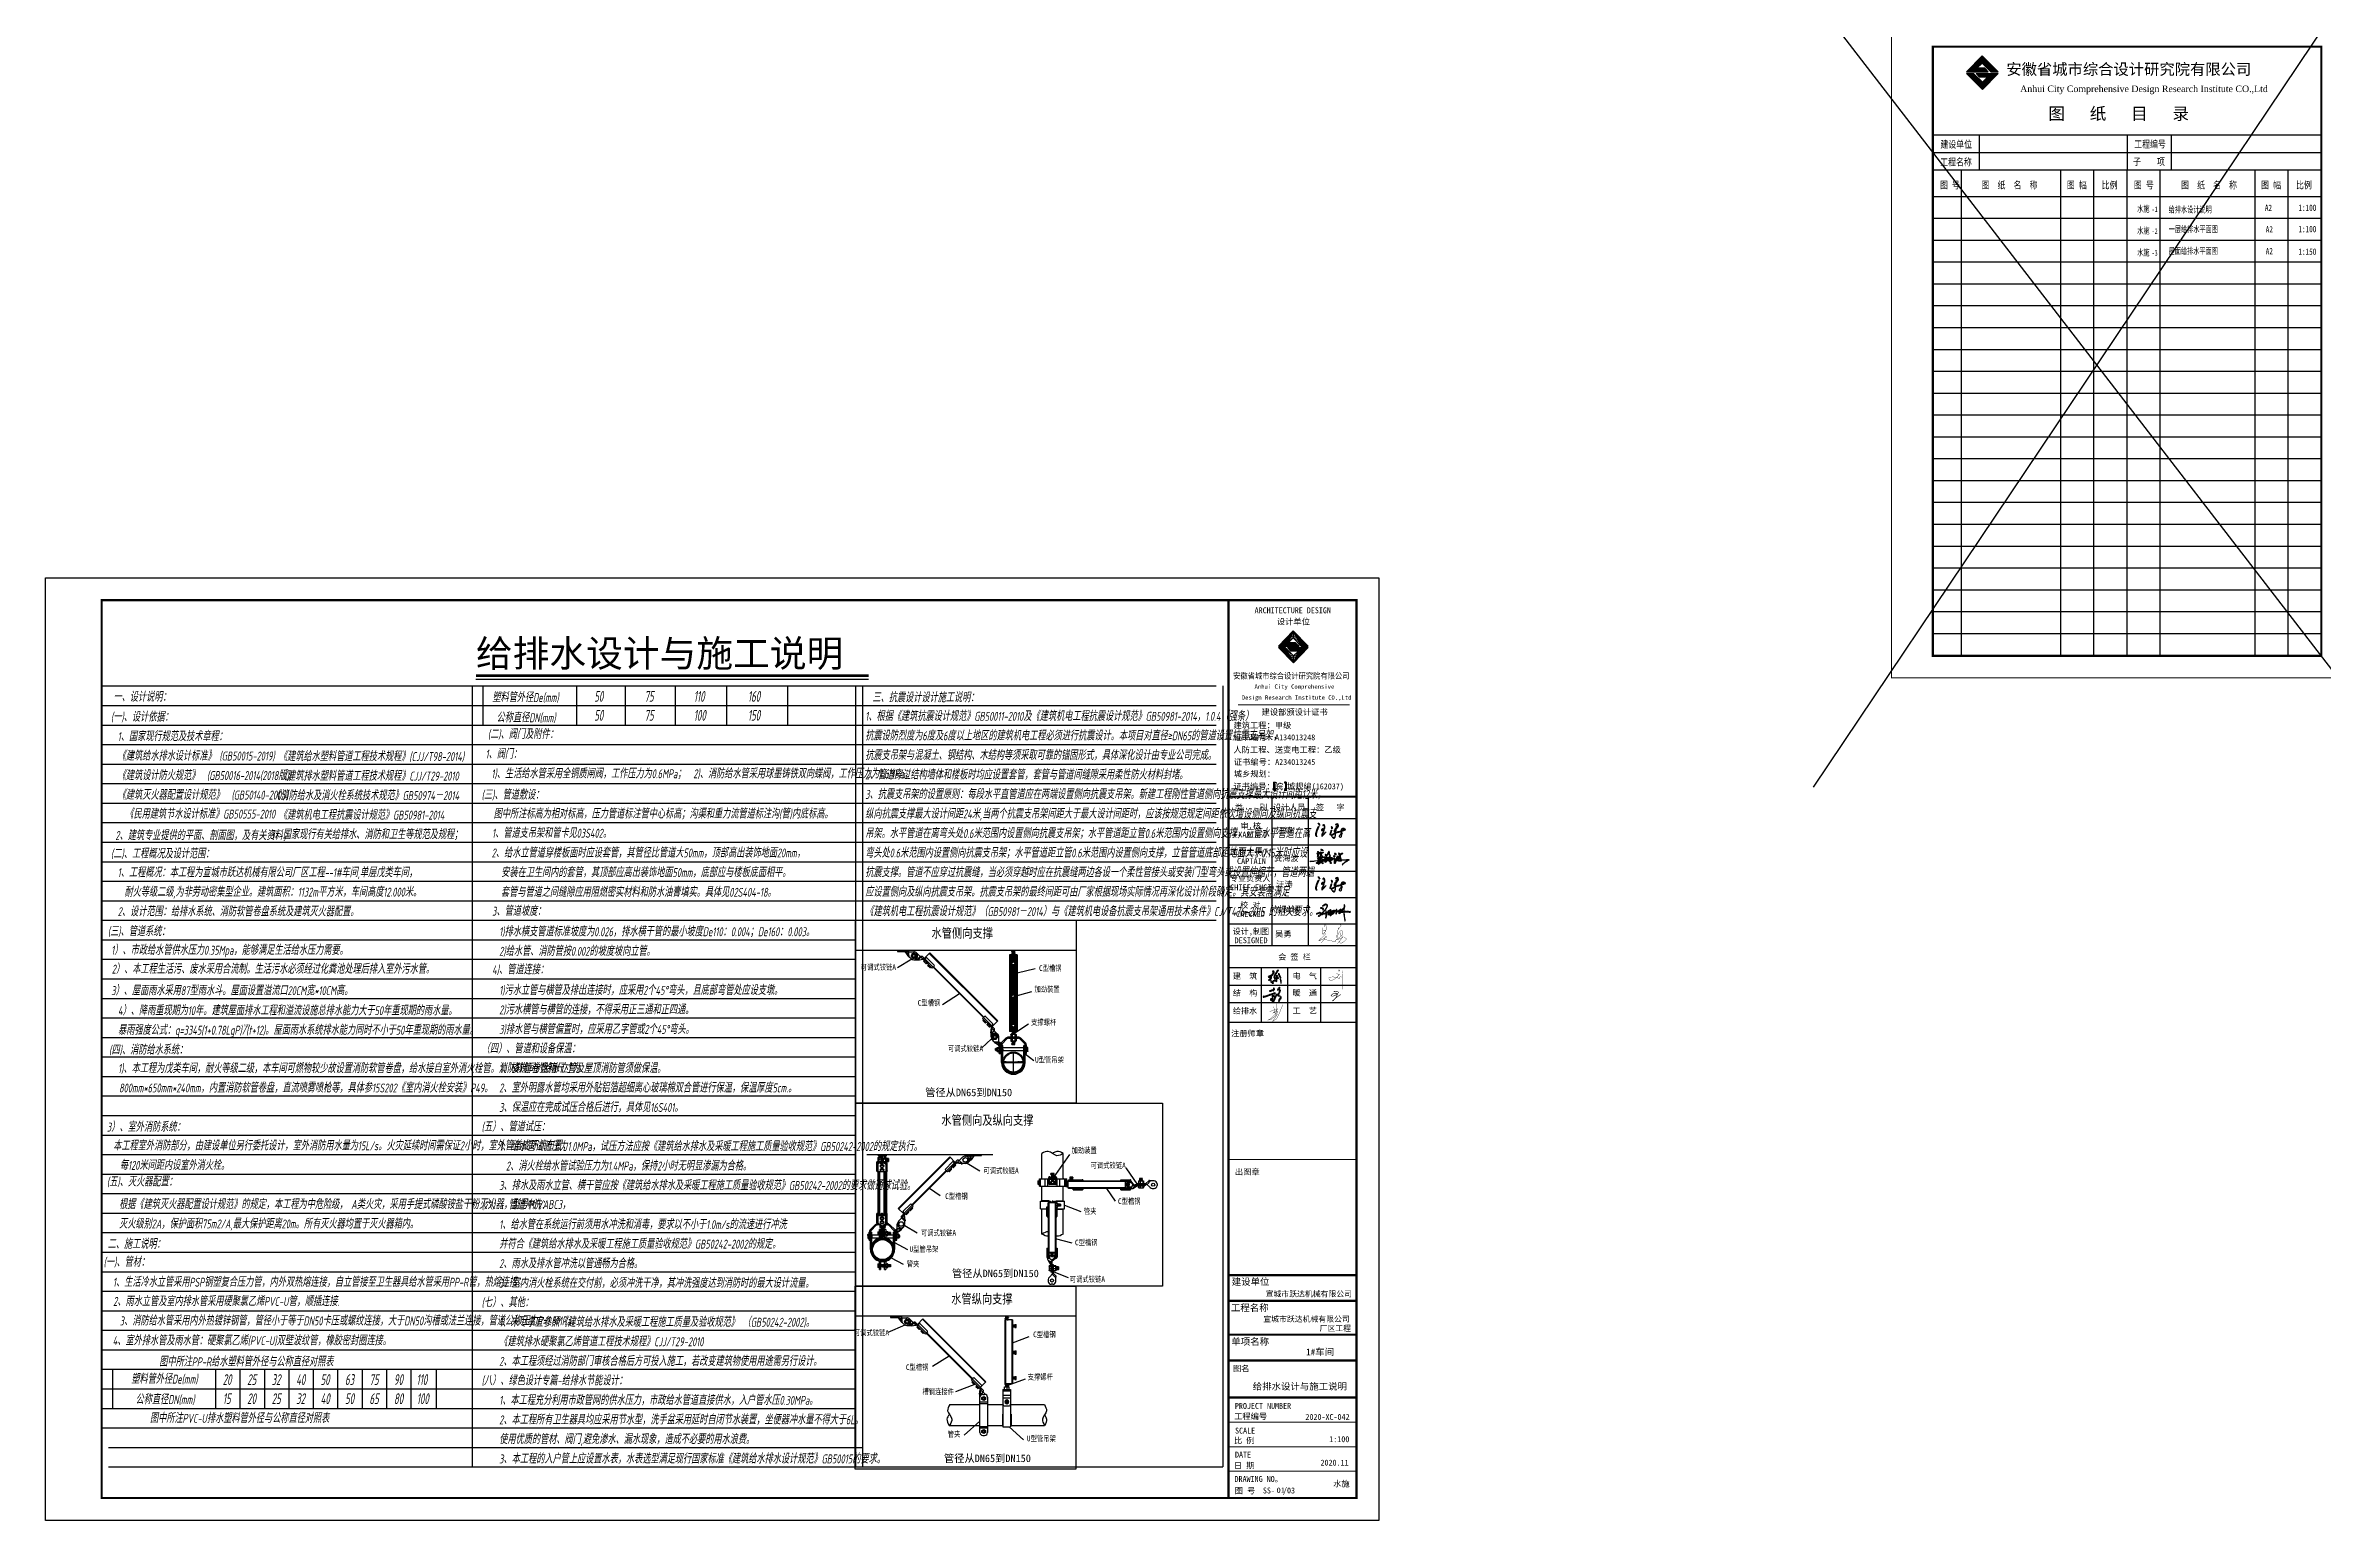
# Model space of a CAD drawing. Extents: x 185245 to 2166646, y -19957 to 815000.
# Drawn here: x 1962998 to 2064432, y 660963 to 726678 of the extents above; entities that cross this region are included whole.
import ezdxf

# ---------------------------------------------------------------- set-up
doc = ezdxf.new("R2010")
doc.units = 0
doc.header["$LTSCALE"] = 1000
doc.header["$MEASUREMENT"] = 0
doc.linetypes.add('CENTER', pattern=[50.8, 31.75, -6.35, 6.35, -6.35])
for name, color, linetype in [('0-签名', 2, 'Continuous'), ('A_DE_DETAIL_3', 144, 'Continuous'), ('BZ', 8, 'Continuous'), ('DIM_SYMB', 3, 'Continuous'), ('PUB_TEXT', 7, 'Continuous'), ('TWT_SYMB', 3, 'Continuous'), ('图框', 4, 'Continuous'), ('签名', 7, 'Continuous'), ('说明文本', 54, 'Continuous'), ('边框线', 143, 'Continuous')]:
    doc.layers.add(name, color=color, linetype=linetype)
doc.layers.add('说明', color=7, linetype='Continuous', lineweight=13)
doc.styles.add('-宋体', font='')
doc.styles.add('_SIMPLEX9', font='', dxfattribs={"width": 0.675})
doc.styles.add('ATTTXT', font='gbeitc.shx', dxfattribs={"width": 0.7, "bigfont": '0hztxt.shx'})
doc.styles.add('GHF', font='times.ttf')
doc.styles.add('HZ', font='txt', dxfattribs={"width": 0.7, "height": 5, "bigfont": 'STF:宋体'})
doc.styles.get("Standard").update_dxf_attribs({"font": 'gbenor.shx', "bigfont": 'gbcbig.shx'})
doc.styles.add('STYLE-黑体', font='simhei.ttf')
doc.styles.add('宋体', font='')
doc.styles.add('黑体', font='simhei.ttf')
doc.styles.get('-宋体').set_extended_font_data('SimSun')
doc.styles.get('_SIMPLEX9').set_extended_font_data('SimSun')
doc.styles.get('宋体').set_extended_font_data('NSimSun')
doc.dimstyles.get("Standard").update_dxf_attribs({"dimscale": 100, "dimtxt": 3.5, "dimasz": 1, "dimexe": 2.5, "dimexo": 3, "dimgap": 1.5, "dimtad": 1, "dimdec": 0, "dimzin": 0, "dimdsep": 46, "dimtxsty": 'Standard', "dimblk": 'ARCHTICK', "dimcen": 0.09, "dimadec": 0, "dimazin": 0, "dimtfac": 1, "dimtdec": 0, "dimtix": 1, "dimtmove": 2, "dimatfit": 3, "dimfxl": 1, "dimtolj": 1, "dimtzin": 0, "dimarcsym": 0})
pattern_1 = [(0, (933342.1366, 1214017.5396), (1.983867188, 3.967734375), [0, -3.967734375])]

msp = doc.modelspace()

# ---------------------------------------------------------------- texts
at = {"color": 11, "lineweight": 60, "style": '-宋体'}
msp.add_text('图   纸   目   录', height=540.894, dxfattribs=at).set_placement((2052223, 723377.4, 0))
at = {"layer": '0-签名', "color": 4, "style": 'STYLE-黑体'}
msp.add_text('吴勇', height=262.94, dxfattribs=at).set_placement((2017775.3, 686968.6, 0))
at = {"layer": 'PUB_TEXT'}
for s, height, style, p in [('安徽省城市综合设计研究院有限公司', 500, '黑体', (2050348.6, 725374.2, 0)), ('Anhui City Comprehensive Design Research Institute CO.,Ltd', 291.563, 'GHF', (2050965.7, 724603.9, 0)), ('宣城市跃达机械有限公司', 250, '黑体', (2017351.4, 670933.8, 0)), ('宣城市跃达机械有限公司', 250, '黑体', (2017249.6, 669812.3, 0)), ('厂区工程', 250, '黑体', (2019755.4, 669400.5, 0)), ('1#车间', 300, '黑体', (2019154, 668318.9, 0)), ('给排水设计与施工说明', 300, '宋体', (2016776.7, 666787, 0)), ('2020-XC-042', 262.944, '黑体', (2019124.8, 665444.2, 0)), ('1:100', 262.94, '黑体', (2020187.3, 664452.8, 0)), ('2020.11', 262.94, '黑体', (2019797.6, 663408.5, 0)), ('SS-  /03', 262.94, '黑体', (2017230.6, 662167, 0)), ('01', 236.65, '黑体', (2017840.1, 662194.1, 0)), ('水施', 262.94, '黑体', (2020359.4, 662467.8, 0))]:
    msp.add_text(s, height=height, dxfattribs=dict(at, style=style)).set_placement(p)
at = {"layer": 'PUB_TEXT', "color": 11, "style": '-宋体', "width": 0.8}
for s, height, p in [('建设单位', 314.7, (2047413.4, 722120.7, 0)), ('工程编号', 314.7, (2056047, 722126.5, 0)), ('工程名称', 314.7, (2047403, 721327.4, 0)), ('子    项', 314.7, (2055994.1, 721342.7, 0)), ('图 号', 314.7, (2047393.8, 720301.6, 0)), ('   图  纸  名  称', 314.702, (2048706.5, 720301.6, 0)), ('图 幅', 314.7, (2053046.3, 720301.6, 0)), ('比例', 314.7, (2054597.9, 720301.6, 0)), ('图 号', 314.7, (2056031.6, 720301.6, 0)), ('   图  纸  名  称', 314.702, (2057595.4, 720301.6, 0)), ('图 幅', 314.7, (2061700.6, 720301.6, 0)), ('比例', 314.7, (2063252.2, 720301.6, 0))]:
    msp.add_text(s, height=height, dxfattribs=at).set_placement(p)
at = {"layer": 'PUB_TEXT', "lineweight": -3}
for s, height, style, width, p in [('水施', 280.28, '宋体', 0.7, (2056177.4, 719263.5, 0)), ('-1', 246.65, '_SIMPLEX9', 0.675, (2056820.7, 719257.9, 0)), ('水施', 280.28, '宋体', 0.7, (2056177.4, 718289.9, 0)), ('-2', 246.65, '_SIMPLEX9', 0.675, (2056820.7, 718284.3, 0)), ('水施', 280.28, '宋体', 0.7, (2056177.4, 717316.2, 0)), ('-3', 246.65, '_SIMPLEX9', 0.675, (2056820.7, 717310.7, 0))]:
    msp.add_text(s, height=height, dxfattribs=dict(at, style=style, width=width)).set_placement(p)
at = {"layer": 'PUB_TEXT', "style": '宋体', "width": 0.7}
for s, p in [('给排水设计说明', (2057580.1, 719232.5, 0)), ('A2', (2061865.6, 719311.6, 0)), ('1:100', (2063359.4, 719311.6, 0)), ('一层给排水平面图', (2057580.1, 718357.8, 0)), ('A2', (2061904.6, 718350.3, 0)), ('1:100', (2063359.4, 718361.3, 0)), ('屋面给排水平面图', (2057580.1, 717385, 0)), ('A2', (2061904.6, 717376.7, 0)), ('1:150', (2063359.4, 717355.1, 0))]:
    msp.add_text(s, height=280.05, dxfattribs=at).set_placement(p)
at = {"layer": 'TWT_SYMB', "color": 3, "style": 'ATTTXT', "width": 0.7}
for s, height, p in [('一、设计说明：', 399.27, (1966022.8, 697449.5, 0)), ('三、抗震设计设计施工说明：', 399.271, (1999832.4, 697423.8, 0)), ('二、施工说明：', 399.27, (1965759.5, 673074.3, 0))]:
    msp.add_text(s, height=height, dxfattribs=at).set_placement(p)
at = {"layer": 'TWT_SYMB', "color": 2, "style": 'ATTTXT', "width": 0.7}
for s, height, p in [('塑料管外径De(mm)', 399.271, (1982899.9, 697427.9, 0)), ('50', 479.13, (1987441.8, 697438.8, 0)), ('75', 479.13, (1989678.5, 697438.8, 0)), ('110', 479.13, (1991874.2, 697438.8, 0)), ('160', 479.13, (1994285.2, 697438.8, 0)), ('公称直径DN(mm)', 399.27, (1983090.1, 696527.1, 0)), ('50', 479.13, (1987441.8, 696596.6, 0)), ('75', 479.13, (1989678.5, 696596.6, 0)), ('100', 479.13, (1991874.2, 696596.6, 0)), ('150', 479.13, (1994285.2, 696596.6, 0)), ('1、根据《建筑抗震设计规范》GB50011-2010及《建筑机电工程抗震设计规范》GB50981-2014，1.0.4（强条）', 399.271, (1999513.4, 696591.2, 0)), ('1、国家现行规范及技术章程：', 399.271, (1966211.8, 695691.6, 0)), ('抗震设防烈度为6度及6度以上地区的建筑机电工程必须进行抗震设计。本项目对直径≥DN65的管道设置抗震支吊架，', 399.271, (1999513.4, 695721.3, 0)), ('《建筑给水排水设计标准》 (GB50015-2019)', 399.271, (1966211.8, 694821.7, 0)), ('《建筑给水塑料管道工程技术规程》(CJJ/T98-2014)', 399.271, (1973392.8, 694798.8, 0)), ('1、阀门：', 399.27, (1982599.8, 694904.8, 0)), ('抗震支吊架与混凝土、钢结构、木结构等须采取可靠的锚固形式，具体深化设计由专业公司完成。', 399.271, (1999513.4, 694851.4, 0)), ('《建筑设计防火规范》  (GB50016-2014(2018版))', 399.271, (1966211.8, 693951.8, 0)), ('《建筑排水塑料管道工程技术规程》CJJ/T29-2010', 399.271, (1973392.8, 693928.8, 0)), ('1)、生活给水管采用全铜质闸阀，工作压力为0.6MPa；  2)、消防给水管采用球墨铸铁双向蝶阀，工作压力为1.6MPa；', 399.271, (1982860.5, 694031.9, 0)), ('2、管道穿过结构墙体和楼板时均应设置套管，套管与管道间缝隙采用柔性防火材料封堵。', 399.271, (1999513.4, 693981.5, 0)), ('《建筑灭火器配置设计规范》  (GB50140-2005)', 399.271, (1966211.8, 693081.9, 0)), ('《消防给水及消火栓系统技术规范》GB50974－2014', 399.271, (1973092.8, 693058.9, 0)), ('3、抗震支吊架的设置原则：每段水平直管道应在两端设置侧向抗震支吊架。新建工程刚性管道侧向抗震支撑最大设计间距12米，', 399.271, (1999513.4, 693111.6, 0)), ('《民用建筑节水设计标准》GB50555-2010', 399.271, (1966551.2, 692235, 0)), ('《建筑机电工程抗震设计规范》GB50981-2014', 399.271, (1973392.8, 692189, 0)), ('1、管道支吊架和管卡见03S402。', 399.271, (1982889.3, 691383.8, 0)), ('图中所注标高为相对标高，压力管道标注管中心标高；沟渠和重力流管道标注沟(管)内底标高。', 399.271, (1982960.3, 692241.7, 0)), ('纵向抗震支撑最大设计间距24米,当两个抗震支吊架间距大于最大设计间距时，应该按规范规定间距依次增设侧向及纵向抗震支', 399.271, (1999513.4, 692241.7, 0)), ('吊架。水平管道在离弯头处0.6米范围内设置侧向抗震支吊架；水平管道距立管0.6米范围内设置侧向支撑，立管水平管道在离', 399.271, (1999513.4, 691371.7, 0)), ('2、建筑专业提供的平面、剖面图，及有关资料；', 399.271, (1966107.2, 691279.4, 0)), ('3、国家现行有关给排水、消防和卫生等规范及规程；', 399.271, (1973010.6, 691323.2, 0)), ('2、给水立管道穿楼板面时应设套管，其管径比管道大50mm，顶部高出装饰地面20mm，', 399.271, (1982870.9, 690503.2, 0)), ('弯头处0.6米范围内设置侧向抗震支吊架；水平管道距立管0.6米范围内设置侧向支撑，立管管道底部距地面大于0.15米时应设', 399.271, (1999513.4, 690501.8, 0)), ('安装在卫生间内的套管，其顶部应高出装饰地面50mm，底部应与楼板底面相平。', 399.271, (1983294.6, 689630, 0)), ('抗震支撑。管道不应穿过抗震缝，当必须穿越时应在抗震缝两边各设一个柔性管接头或安装门型弯头或设置伸缩节，管道两端', 399.271, (1999513.4, 689631.9, 0)), ('套管与管道之间缝隙应用阻燃密实材料和防水油膏填实。具体见02S404-18。', 399.271, (1983283.9, 688750.7, 0)), ('应设置侧向及纵向抗震支吊架。抗震支吊架的最终间距可由厂家根据现场实际情况再深化设计阶段确定。其安装需满足', 399.271, (1999513.4, 688762, 0)), ('2、设计范围：给排水系统、消防软管卷盘系统及建筑灭火器配置。', 399.271, (1966211.8, 687888.6, 0)), ('3、管道坡度：', 399.27, (1982892.3, 687908.4, 0)), ('《建筑机电工程抗震设计规范》（GB50981－2014）与《建筑机电设备抗震支吊架通用技术条件》CJ/T476-2015 的相关要求。', 399.271, (1999513.4, 687892.1, 0)), ('1)排水横支管道标准坡度为0.026，排水横干管的最小坡度De110：0.004；De160：0.003。', 399.271, (1983207.3, 686993, 0)), ('2）、本工程生活污、废水采用合流制。生活污水必须经过化粪池处理后排入室外污水管。', 399.271, (1965946.9, 685325.9, 0)), ('1）、市政给水管供水压力0.35Mpa，能够满足生活给水压力需要。', 399.271, (1965923.8, 686168.6, 0)), ('4)、管道连接：', 399.27, (1982892.3, 685298.7, 0)), ('2)给水管、消防管按0.002的坡度坡向立管。', 399.271, (1983207.3, 686123.1, 0)), ('3）、屋面雨水采用87型雨水斗。屋面设置溢流口20CM宽*10CM高。', 399.271, (1965924.8, 684368.2, 0)), ('1)污水立管与横管及排出连接时，应采用2个45%%D弯头，且底部弯管处应设支墩。', 399.271, (1983207.3, 684383.2, 0)), ('4）、降雨重现期为10年。建筑屋面排水工程和溢流设施总排水能力大于50年重现期的雨水量。', 399.271, (1966224.8, 683476.6, 0)), ('2)污水横管与横管的连接，不得采用正三通和正四通。', 399.271, (1983207.3, 683513.3, 0)), ('暴雨强度公式：q=3345(1+0.78LgP)/(t+12)。屋面雨水系统排水能力同时不小于50年重现期的雨水量。', 399.271, (1966224.8, 682606.7, 0)), ('3)排水管与横管偏置时，应采用乙字管或2个45%%D弯头。', 399.271, (1983207.3, 682643.4, 0)), ('1、楼梯间的给水立管及屋顶消防管须做保温。', 399.271, (1983207.3, 680903.6, 0)), ('2、室外明露水管均采用外贴铝箔超细离心玻璃棉双合管进行保温，保温厚度5cm.。', 399.271, (1983207.3, 680033.6, 0)), ('3、保温应在完成试压合格后进行，具体见16S401。', 399.271, (1983207.3, 679163.7, 0)), ('本工程室外消防部分，由建设单位另行委托设计，室外消防用水量为15L/s。火灾延续时间需保证2小时，室外管道成环状布置，', 399.271, (1966009.7, 677454, 0)), ('1、给水管试验压力1.0MPa，试压方法应按《建筑给水排水及采暖工程施工质量验收规范》GB50242-2002的规定执行。', 399.271, (1983207.3, 677423.9, 0)), ('每120米间距内设室外消火栓。', 399.271, (1966309.7, 676584.1, 0)), ('2、消火栓给水管试验压力为1.4MPa，保持2小时无明显渗漏为合格。', 399.271, (1983507.3, 676554, 0)), ('3、排水及雨水立管、横干管应按《建筑给水排水及采暖工程施工质量验收规范》GB50242-2002的要求做通球试验。', 399.271, (1983207.3, 675684.1, 0)), ('根据《建筑灭火器配置设计规范》的规定，本工程为中危险级， A类火灾，采用手提式磷酸铵盐干粉灭火器，型号MF/ABC3，', 399.271, (1966270.9, 674844.2, 0)), ('·', 399.3, (1966664.4, 674905.2, 0)), ('灭火级别2A，保护面积75m2/A,最大保护距离20m。所有灭火器均置于灭火器箱内。', 399.271, (1966270.9, 673974.3, 0)), ('1、给水管在系统运行前须用水冲洗和消毒，要求以不小于1.0m/s的流速进行冲洗', 399.271, (1983207.3, 673944.2, 0)), ('2、雨水及排水管冲洗以管通畅为合格。', 399.271, (1983207.3, 672204.4, 0)), ('并符合《建筑给水排水及采暖工程施工质量验收规范》GB50242-2002的规定。', 399.271, (1983207.3, 673074.3, 0)), ('1、生活冷水立管采用PSP钢塑复合压力管，内外双热熔连接，自立管接至卫生器具给水管采用PP-R管，热熔连接。', 399.271, (1966000.2, 671377, 0)), ('3、室内消火栓系统在交付前，必须冲洗干净，其冲洗强度达到消防时的最大设计流量。', 399.271, (1983207.3, 671334.5, 0)), ('2、雨水立管及室内排水管采用硬聚氯乙烯PVC-U管，顺插连接.', 399.271, (1966010.3, 670522, 0)), ('3、消防给水管采用内外热镀锌钢管，管径小于等于DN50卡压或螺纹连接，大于DN50沟槽或法兰连接，管道公称压力P=1.6MPa。', 399.271, (1966303, 669655.1, 0)), ('1、未尽事宜参照《建筑给水排水及采暖工程施工质量及验收规范》 （GB50242-2002)。', 399.271, (1983207.3, 669594.6, 0)), ('4、室外排水管及雨水管：硬聚氯乙烯(PVC-U)双壁波纹管，橡胶密封圈连接。', 399.271, (1965987.3, 668772.6, 0)), ('《建筑排水硬聚氯乙烯管道工程技术规程》CJJ/T29-2010', 399.271, (1983207.3, 668724.7, 0)), ('塑料管外径De(mm)', 399.271, (1966816.1, 667059.1, 0)), ('图中所注PP-R给水塑料管外径与公称直径对照表', 399.271, (1968061.9, 667830.6, 0)), ('20', 479.13, (1970892.9, 667000.5, 0)), ('25', 479.13, (1971981.7, 667000.5, 0)), ('32', 479.13, (1973070.5, 667000.5, 0)), ('40', 479.13, (1974159.4, 667000.5, 0)), ('50', 479.13, (1975248.2, 667000.5, 0)), ('63', 479.13, (1976337.1, 667000.5, 0)), ('75', 479.13, (1977425.9, 667000.5, 0)), ('90', 479.13, (1978514.8, 667000.5, 0)), ('110', 479.13, (1979522.6, 667000.5, 0)), ('2、本工程须经过消防部门审核合格后方可投入施工，若改变建筑物使用用途需另行设计。 ', 399.271, (1983207.3, 667854.8, 0)), ('公称直径DN(mm)', 399.27, (1967006.3, 666147, 0)), ('15', 479.13, (1970892.9, 666147, 0)), ('20', 479.13, (1971981.7, 666147, 0)), ('25', 479.13, (1973070.5, 666147, 0)), ('32', 479.13, (1974159.4, 666147, 0)), ('40', 479.13, (1975248.2, 666147, 0)), ('50', 479.13, (1976337.1, 666147, 0)), ('65', 479.13, (1977425.9, 666147, 0)), ('80', 479.13, (1978514.8, 666147, 0)), ('100', 479.13, (1979534, 666147, 0)), ('1、本工程充分利用市政管网的供水压力，市政给水管道直接供水，入户管水压0.30MPa。', 399.271, (1983207.3, 666115, 0)), ('图中所注PVC-U排水塑料管外径与公称直径对照表', 399.271, (1967648.1, 665312.7, 0)), ('2、本工程所有卫生器具均应采用节水型，洗手盆采用延时自闭节水装置，坐便器冲水量不得大于6L。', 399.271, (1983207.3, 665245.1, 0)), ('使用优质的管材、阀门,避免渗水、漏水现象，造成不必要的用水浪费。', 399.271, (1983207.3, 664375.2, 0)), ('3、本工程的入户管上应设置水表，水表选型满足现行国家标准《建筑给水排水设计规范》GB50015的要求。', 399.271, (1983207.3, 663505.2, 0))]:
    msp.add_text(s, height=height, dxfattribs=at).set_placement(p)
at = {"layer": 'TWT_SYMB', "color": 4, "style": 'ATTTXT', "width": 0.7}
for s, height, p in [('(一)、设计依据：', 399.27, (1965914.8, 696559.7, 0)), ('(二)、阀门及附件：', 399.27, (1982702.6, 695787.7, 0)), ('(三)、管道敷设：', 399.27, (1982427.5, 693088.4, 0)), ('(二)、工程概况及设计范围：', 399.271, (1965914.8, 690464.5, 0)), ('(三)、管道系统：', 399.27, (1965772.7, 687002.3, 0)), ('(四)、消防给水系统：', 399.271, (1965832.4, 681725.1, 0)), ('（四）、管道和设备保温：', 399.271, (1982427.5, 681779.5, 0)), ('3）、室外消防系统：', 399.27, (1965733.3, 678288, 0)), ('(五）、管道试压：', 399.27, (1982427.5, 678299.9, 0)), ('(五)、灭火器配置：', 399.27, (1965733.3, 675849.4, 0)), ('(六）、管道冲洗：', 399.27, (1982427.5, 674820.2, 0)), ('(一)、管材：', 399.27, (1965588.3, 672273.3, 0)), ('(七）、其他：', 399.27, (1982427.5, 670470.6, 0)), ('(八）、绿色设计专篇-给排水节能设计：', 399.271, (1982427.5, 666990.9, 0))]:
    msp.add_text(s, height=height, dxfattribs=at).set_placement(p)
at = {"layer": 'TWT_SYMB', "color": 1, "style": 'ATTTXT', "width": 0.7}
for s, p in [('1、工程概况：本工程为宣城市跃达机械有限公司厂区工程--1#车间,单层戊类车间，', (1966211.8, 689628.5, 0)), ('耐火等级二级,为非劳动密集型企业。建筑面积：1132m平方米，车间高度12.000米。 ', (1966511.8, 688758.6, 0)), ('1)、本工程为戊类车间，耐火等级二级，本车间可燃物较少故设置消防软管卷盘，给水接自室外消火栓管。消防软管卷盘箱尺寸为', (1966229.9, 680901.9, 0)), ('800mm*650mm*240mm，内置消防软管卷盘，直流喷雾喷枪等，具体参15S202《室内消火栓安装》P49。', (1966271.1, 680032, 0))]:
    msp.add_text(s, height=399.271, dxfattribs=at).set_placement(p)
at = {"layer": '图框', "color": 4}
for s, height, style, p in [('ARCHITECTURE DESIGN', 262.944, '黑体', (2016860.5, 701383, 0)), ('设计单位', 262.94, '黑体', (2017851.9, 700879.4, 0)), ('Anhui City Comprehensive ', 189.24, '黑体', (2016857.9, 698021.2, 0)), (' Design Research Institute CO.,Ltd', 189.24, '黑体', (2016140.5, 697534.3, 0)), ('建设部颁设计证书', 262.94, '黑体', (2017173, 696848.1, 0)), (' 建筑工程：甲级', 262.94, '黑体', (2015741.7, 696258.9, 0)), ('证书编号：A134013248', 262.944, '黑体', (2015932, 695723.1, 0)), ('人防工程、送变电工程：乙级', 262.944, '黑体', (2015918.1, 695169.3, 0)), ('证书编号：A234013245', 262.944, '黑体', (2015936.7, 694625.2, 0)), ('证书编号：皖 城规编(162037)', 262.944, '黑体', (2015913.8, 693539.7, 0)), ('城乡规划：', 262.94, '黑体', (2015934.8, 694099.9, 0)), ('汪涛', 262.94, 'STYLE-黑体', (2017820.4, 691568.8, 0)), ('汪涛', 262.94, 'STYLE-黑体', (2017820.4, 689178.4, 0)), ('许树林', 262.94, 'STYLE-黑体', (2017747.3, 688037.3, 0)), ('注册师章', 262.94, '黑体', (2015810.7, 682532.5, 0)), ('出图章', 262.94, '黑体', (2015984, 676364.7, 0)), ('建设单位', 300, '黑体', (2015839.2, 671450.3, 0)), ('工程名称', 300, '黑体', (2015805.9, 670288.3, 0)), ('单项名称', 300, '黑体', (2015825.9, 668784.1, 0)), ('图名', 262.94, '黑体', (2015895.2, 667602, 0)), ('工程编号', 262.94, '黑体', (2015946.6, 665470.6, 0)), ('比 例', 262.94, '黑体', (2015937.8, 664392.1, 0)), ('SCALE', 262.94, '黑体', (2015988.5, 664835.1, 0)), ('日 期', 262.94, '黑体', (2015937.8, 663279.3, 0)), ('DATE', 262.94, '黑体', (2015987.1, 663766.4, 0)), ('DRAWING NO。', 262.944, '黑体', (2015966.4, 662681.7, 0)), ('图 号', 262.94, '黑体', (2015975.1, 662156.7, 0))]:
    msp.add_text(s, height=height, dxfattribs=dict(at, style=style)).set_placement(p)
at = {"layer": '图框', "color": 4, "style": '黑体', "width": 0.88}
msp.add_text('安徽省城市综合设计研究院有限公司', height=262.944, dxfattribs=at).set_placement((2015903.7, 698463.2, 0))
at = {"layer": '图框', "color": 0}
for s, height, style, p in [('类    别 ', 257.69, 'STYLE-黑体', (2015979.5, 692608.4, 0)), ('设计人员', 257.69, 'STYLE-黑体', (2017679.2, 692608.4, 0)), ('签   字', 257.69, 'STYLE-黑体', (2019593.7, 692608.4, 0)), ('审 核', 257.69, 'STYLE-黑体', (2016237.1, 691780.6, 0)), ('工程主持人', 257.69, 'STYLE-黑体', (2015783.7, 690613.2, 0)), ('EXAMINED ', 257.69, 'STYLE-黑体', (2015947.3, 691393.6, 0)), ('CAPTAIN', 257.69, 'STYLE-黑体', (2016075.2, 690213, 0)), ('专业负责人', 257.69, 'STYLE-黑体', (2015761.8, 689441.9, 0)), ('CHIEF ENGI', 257.69, 'STYLE-黑体', (2015769.3, 689041.7, 0)), ('CHECKED  ', 257.69, 'STYLE-黑体', (2016027.1, 687853.3, 0)), ('校 对', 257.69, 'STYLE-黑体', (2016215.1, 688253.5, 0)), ('设计,制图', 257.69, 'STYLE-黑体', (2015881.7, 687082.2, 0)), ('DESIGNED ', 257.69, 'STYLE-黑体', (2015966, 686682, 0)), ('会 签 栏', 257.69, 'STYLE-黑体', (2017911.7, 685941.8, 0)), ('建  筑', 257.69, 'STYLE-黑体', (2015892.1, 685090.2, 0)), ('电  气', 257.69, 'STYLE-黑体', (2018548.6, 685098.7, 0)), ('结  构', 257.69, 'STYLE-黑体', (2015892.1, 684336.2, 0)), ('给排水', 257.69, 'STYLE-黑体', (2015892.1, 683539.6, 0)), ('工  艺', 257.69, 'STYLE-黑体', (2018548.6, 683548.1, 0)), ('暖  通', 257.69, 'STYLE-黑体', (2018548.6, 684344.7, 0)), ('PROJECT NUMBER', 262.944, '黑体', (2015982.1, 665935.4, 0))]:
    msp.add_text(s, height=height, dxfattribs=dict(at, style=style)).set_placement(p)
at = {"layer": '签名', "color": 4, "style": 'STYLE-黑体'}
msp.add_text('龚海波', height=258.21, dxfattribs=at).set_placement((2017733.4, 690334.3, 0))
at = {"layer": '说明', "color": 0, "style": '黑体'}
msp.add_text('给排水设计与施工说明', height=1200, dxfattribs=at).set_placement((1982170.5, 698996.6, 0))
at = {"layer": '说明文本'}
msp.add_text('0.83', height=100, dxfattribs=at).set_placement((1971843.4, 682976.2, 0))

# ---------------------------------------------------------------- blocks, each defined once
blk = doc.blocks.new('gfhhrryyfd')
h = blk.add_hatch()
h.set_pattern_fill('ANSI37', color=256, scale=2.09088, style=0)
h.set_pattern_definition([(45, (3793840.348, -1554777.269), (-4.69415947, 4.69415948), []), (135, (3793840.348, -1554777.269), (-4.69415947, -4.69415948), [])])
edge = h.paths.add_edge_path()
edge.add_line((3693800, -1745765), (3693790, -1745765))
edge.add_ellipse((3693329, -1745808), major_axis=(-1, 463), ratio=1, start_angle=269.93348, end_angle=275.24626, ccw=False)
edge.add_ellipse((3693329, -1745808), major_axis=(0, 463), ratio=1, start_angle=90.04408, end_angle=270.04408, ccw=False)
edge.add_ellipse((3693329, -1745808), major_axis=(1, 463), ratio=1, start_angle=84.83986, end_angle=90.15263, ccw=False)
edge.add_line((3692868, -1745765), (3692857, -1745765))
edge.add_line((3692857, -1745765), (3692857, -1745808))
edge.add_ellipse((3693329, -1745808), major_axis=(0, 471), ratio=1, start_angle=89.98444, end_angle=269.98444)
edge.add_line((3693800, -1745808), (3693800, -1745765))
at = {"linetype": 'Continuous'}
for p, q in [((3688159, -1740810), (3688159, -1740861)), ((3688159, -1740810), (3688617, -1740810)), ((3688159, -1740861), (3688454, -1740861)), ((3688288, -1740810), (3688288, -1740861)), ((3688454, -1740810), (3688454, -1740861)), ((3688503, -1740879), (3688630, -1741057)), ((3688503, -1740879), (3688887, -1740879)), ((3688540, -1740879), (3688666, -1741057)), ((3688666, -1741057), (3688630, -1741057)), ((3688666, -1741057), (3688666, -1740879)), ((3688678, -1741083), (3688678, -1740879)), ((3688678, -1741083), (3688771, -1741177)), ((3688808, -1740971), (3688778, -1741086)), ((3688778, -1741086), (3688862, -1741170)), ((3688923, -1740941), (3688808, -1740971)), ((3688832, -1741055), (3688832, -1741055)), ((3688832, -1741057), (3688832, -1741057)), ((3688862, -1741170), (3688976, -1741139)), ((3688892, -1741227), (3689024, -1741227)), ((3689007, -1741025), (3688923, -1740941)), ((3688976, -1741139), (3689007, -1741025)), ((3689014, -1740934), (3689008, -1740929)), ((3689292, -1741205), (3689021, -1740934)), ((3689169, -1741082), (3689024, -1741227)), ((3689077, -1741242), (3689203, -1741116)), ((3689077, -1741242), (3689292, -1741205)), ((3689350, -1741238), (3689224, -1741113)), ((3689386, -1741202), (3689260, -1741076)), ((3689367, -1741256), (3689331, -1741292)), ((3689336, -1741303), (3689331, -1741292)), ((3689336, -1741303), (3689433, -1741400)), ((3689384, -1741200), (3689347, -1741236)), ((3689351, -1741239), (3689442, -1741149)), ((3689351, -1741239), (3689714, -1741603)), ((3689605, -1740924), (3689357, -1741173)), ((3689395, -1741284), (3689359, -1741320)), ((3689378, -1741152), (3689408, -1741182)), ((3689757, -1741561), (3689393, -1741197)), ((3689451, -1741340), (3689415, -1741376)), ((3689433, -1741400), (3689443, -1741404)), ((3689479, -1741368), (3689443, -1741404)), ((3689805, -1741476), (3689478, -1741149)), ((3689549, -1741438), (3689513, -1741474)), ((3689518, -1741484), (3689513, -1741474)), ((3689518, -1741484), (3689615, -1741581)), ((3689577, -1741466), (3689541, -1741502)), ((3689584, -1740945), (3692614, -1743976)), ((3689633, -1741522), (3689597, -1741558)), ((3689605, -1740924), (3692636, -1743955)), ((3689615, -1741581), (3689625, -1741586)), ((3689661, -1741550), (3689625, -1741586)), ((3689805, -1741512), (3689714, -1741603)), ((3689751, -1741567), (3691993, -1743809)), ((3689772, -1741546), (3692014, -1743788)), ((3693153, -1741005), (3693153, -1744419)), ((3693260, -1741005), (3693153, -1741005)), ((3693187, -1741005), (3693187, -1744419)), ((3693200, -1741005), (3693200, -1744419)), ((3693234, -1741005), (3693234, -1744419)), ((3693234, -1741317), (3693423, -1741317)), ((3693239, -1741329), (3693234, -1741329)), ((3693234, -1741335), (3693239, -1741331)), ((3693239, -1741331), (3693234, -1741331)), ((3693234, -1741336), (3693240, -1741332)), ((3693239, -1741365), (3693234, -1741365)), ((3693234, -1741371), (3693239, -1741367)), ((3693239, -1741367), (3693234, -1741367)), ((3693234, -1741373), (3693240, -1741368)), ((3693239, -1741401), (3693234, -1741401)), ((3693234, -1741407), (3693239, -1741403)), ((3693239, -1741403), (3693234, -1741403)), ((3693234, -1741409), (3693240, -1741404)), ((3693239, -1741437), (3693234, -1741437)), ((3693234, -1741443), (3693239, -1741439)), ((3693239, -1741439), (3693234, -1741439)), ((3693234, -1741445), (3693240, -1741440)), ((3693234, -1741471), (3693423, -1741471)), ((3693236, -1741312), (3693421, -1741312)), ((3693236, -1741475), (3693421, -1741475)), ((3693239, -1741329), (3693239, -1741329)), ((3693239, -1741329), (3693241, -1741330)), ((3693240, -1741330), (3693239, -1741331)), ((3693239, -1741331), (3693239, -1741331)), ((3693239, -1741331), (3693239, -1741331)), ((3693239, -1741331), (3693241, -1741331)), ((3693239, -1741365), (3693239, -1741365)), ((3693239, -1741365), (3693241, -1741366)), ((3693240, -1741366), (3693239, -1741367)), ((3693239, -1741367), (3693239, -1741367)), ((3693239, -1741367), (3693239, -1741367)), ((3693239, -1741367), (3693241, -1741367)), ((3693239, -1741401), (3693239, -1741401)), ((3693239, -1741401), (3693241, -1741402)), ((3693240, -1741402), (3693239, -1741403)), ((3693239, -1741403), (3693239, -1741403)), ((3693239, -1741403), (3693239, -1741403)), ((3693239, -1741403), (3693241, -1741403)), ((3693239, -1741437), (3693239, -1741437)), ((3693239, -1741437), (3693241, -1741438)), ((3693240, -1741438), (3693239, -1741439)), ((3693239, -1741439), (3693239, -1741439)), ((3693239, -1741439), (3693239, -1741439)), ((3693239, -1741439), (3693241, -1741439)), ((3693240, -1741317), (3693240, -1741328)), ((3693240, -1741328), (3693240, -1741328)), ((3693240, -1741328), (3693240, -1741328)), ((3693240, -1741330), (3693241, -1741331)), ((3693241, -1741330), (3693240, -1741330)), ((3693240, -1741332), (3693240, -1741332)), ((3693240, -1741332), (3693240, -1741332)), ((3693240, -1741332), (3693240, -1741364)), ((3693240, -1741332), (3693240, -1741332)), ((3693240, -1741364), (3693240, -1741364)), ((3693240, -1741364), (3693240, -1741364)), ((3693240, -1741366), (3693241, -1741367)), ((3693241, -1741366), (3693240, -1741366)), ((3693240, -1741368), (3693240, -1741368)), ((3693240, -1741368), (3693240, -1741368)), ((3693240, -1741368), (3693240, -1741400)), ((3693240, -1741368), (3693240, -1741368)), ((3693240, -1741400), (3693240, -1741400)), ((3693240, -1741400), (3693240, -1741400)), ((3693240, -1741402), (3693241, -1741403)), ((3693241, -1741402), (3693240, -1741402)), ((3693240, -1741404), (3693240, -1741404)), ((3693240, -1741404), (3693240, -1741404)), ((3693240, -1741404), (3693240, -1741436)), ((3693240, -1741404), (3693240, -1741404)), ((3693240, -1741436), (3693240, -1741436)), ((3693240, -1741436), (3693240, -1741436)), ((3693240, -1741438), (3693241, -1741439)), ((3693241, -1741438), (3693240, -1741438)), ((3693240, -1741440), (3693240, -1741440)), ((3693240, -1741440), (3693240, -1741440)), ((3693240, -1741440), (3693240, -1741471)), ((3693240, -1741440), (3693240, -1741440)), ((3693241, -1741317), (3693241, -1741330)), ((3693241, -1741331), (3693241, -1741366)), ((3693241, -1741367), (3693241, -1741402)), ((3693241, -1741403), (3693241, -1741438)), ((3693241, -1741439), (3693241, -1741471)), ((3693249, -1741394), (3693289, -1741325)), ((3693289, -1741462), (3693249, -1741394)), ((3693260, -1740815), (3693260, -1740816)), ((3693260, -1740818), (3693260, -1740816)), ((3693260, -1740818), (3693260, -1740816)), ((3693260, -1740817), (3693260, -1740817)), ((3693260, -1740819), (3693260, -1740817)), ((3693260, -1740819), (3693260, -1740817)), ((3693260, -1740818), (3693269, -1740823)), ((3693260, -1740819), (3693269, -1740825)), ((3693260, -1740832), (3693260, -1740833)), ((3693260, -1740835), (3693260, -1740833)), ((3693260, -1740835), (3693260, -1740833)), ((3693260, -1740834), (3693260, -1740834)), ((3693260, -1740836), (3693260, -1740834)), ((3693260, -1740836), (3693260, -1740834)), ((3693260, -1740835), (3693269, -1740840)), ((3693260, -1740837), (3693269, -1740842)), ((3693260, -1740850), (3693260, -1740850)), ((3693260, -1740852), (3693260, -1740850)), ((3693260, -1740852), (3693260, -1740850)), ((3693260, -1740851), (3693260, -1740851)), ((3693260, -1740854), (3693260, -1740851)), ((3693260, -1740854), (3693260, -1740851)), ((3693260, -1740852), (3693269, -1740858)), ((3693260, -1740854), (3693269, -1740859)), ((3693260, -1740867), (3693260, -1740867)), ((3693260, -1740869), (3693260, -1740867)), ((3693260, -1740869), (3693260, -1740867)), ((3693260, -1740868), (3693260, -1740869)), ((3693260, -1740871), (3693260, -1740869)), ((3693260, -1740871), (3693260, -1740869)), ((3693260, -1740869), (3693269, -1740875)), ((3693260, -1740871), (3693269, -1740876)), ((3693260, -1740884), (3693260, -1740884)), ((3693260, -1740886), (3693260, -1740884)), ((3693260, -1740886), (3693260, -1740884)), ((3693260, -1740886), (3693260, -1740886)), ((3693260, -1740888), (3693260, -1740886)), ((3693260, -1740888), (3693260, -1740886)), ((3693260, -1740886), (3693269, -1740892)), ((3693260, -1740888), (3693269, -1740893)), ((3693260, -1740901), (3693260, -1740901)), ((3693260, -1740903), (3693260, -1740901)), ((3693260, -1740903), (3693260, -1740901)), ((3693260, -1740903), (3693260, -1740903)), ((3693260, -1740905), (3693260, -1740903)), ((3693260, -1740905), (3693260, -1740903)), ((3693260, -1740904), (3693269, -1740909)), ((3693260, -1740905), (3693269, -1740911)), ((3693260, -1740918), (3693260, -1740918)), ((3693260, -1740921), (3693260, -1740918)), ((3693260, -1740921), (3693260, -1740918)), ((3693260, -1740920), (3693260, -1740920)), ((3693260, -1740922), (3693260, -1740920)), ((3693260, -1740922), (3693260, -1740920)), ((3693260, -1740921), (3693269, -1740926)), ((3693260, -1740922), (3693269, -1740928)), ((3693260, -1740935), (3693260, -1740936)), ((3693260, -1740938), (3693260, -1740936)), ((3693260, -1740938), (3693260, -1740936)), ((3693260, -1740937), (3693260, -1740937)), ((3693260, -1740939), (3693260, -1740937)), ((3693260, -1740939), (3693260, -1740937)), ((3693260, -1740938), (3693269, -1740943)), ((3693260, -1740939), (3693269, -1740945)), ((3693260, -1740952), (3693260, -1740953)), ((3693260, -1740955), (3693260, -1740953)), ((3693260, -1740955), (3693260, -1740953)), ((3693260, -1740954), (3693260, -1740954)), ((3693260, -1740956), (3693260, -1740954)), ((3693260, -1740956), (3693260, -1740954)), ((3693260, -1740955), (3693269, -1740960)), ((3693260, -1740957), (3693269, -1740962)), ((3693260, -1740970), (3693260, -1740970)), ((3693260, -1740972), (3693260, -1740970)), ((3693260, -1740972), (3693260, -1740970)), ((3693260, -1740971), (3693260, -1740971)), ((3693260, -1740974), (3693260, -1740971)), ((3693260, -1740974), (3693260, -1740971)), ((3693260, -1740972), (3693269, -1740978)), ((3693260, -1740974), (3693269, -1740979)), ((3693260, -1740987), (3693260, -1740987)), ((3693260, -1740989), (3693260, -1740987)), ((3693260, -1740989), (3693260, -1740987)), ((3693260, -1740988), (3693260, -1740989)), ((3693260, -1740991), (3693260, -1740989)), ((3693260, -1740991), (3693260, -1740989)), ((3693260, -1740989), (3693269, -1740995)), ((3693260, -1740991), (3693269, -1740996)), ((3693260, -1741004), (3693260, -1741004)), ((3693260, -1741006), (3693260, -1741004)), ((3693260, -1741006), (3693260, -1741004)), ((3693260, -1741006), (3693260, -1741006)), ((3693260, -1741008), (3693260, -1741006)), ((3693260, -1741008), (3693260, -1741006)), ((3693260, -1741006), (3693269, -1741012)), ((3693260, -1741008), (3693269, -1741013)), ((3693260, -1741021), (3693260, -1741021)), ((3693260, -1741023), (3693260, -1741021)), ((3693260, -1741023), (3693260, -1741021)), ((3693260, -1741023), (3693260, -1741023)), ((3693260, -1741025), (3693260, -1741023)), ((3693260, -1741025), (3693260, -1741023)), ((3693260, -1741024), (3693269, -1741029)), ((3693260, -1741025), (3693269, -1741031)), ((3693260, -1741038), (3693260, -1741038)), ((3693260, -1741041), (3693260, -1741038)), ((3693260, -1741041), (3693260, -1741038)), ((3693260, -1741040), (3693260, -1741040)), ((3693260, -1741042), (3693260, -1741040)), ((3693260, -1741042), (3693260, -1741040)), ((3693260, -1741041), (3693269, -1741046)), ((3693260, -1741042), (3693269, -1741048)), ((3693260, -1741055), (3693260, -1741056)), ((3693260, -1741058), (3693260, -1741056)), ((3693260, -1741058), (3693260, -1741056)), ((3693260, -1741057), (3693260, -1741057)), ((3693260, -1741059), (3693260, -1741057)), ((3693260, -1741059), (3693260, -1741057)), ((3693260, -1741058), (3693269, -1741063)), ((3693260, -1741060), (3693269, -1741065)), ((3693260, -1741072), (3693260, -1741073)), ((3693260, -1741075), (3693260, -1741073)), ((3693260, -1741075), (3693260, -1741073)), ((3693260, -1741074), (3693260, -1741074)), ((3693260, -1741076), (3693260, -1741074)), ((3693260, -1741076), (3693260, -1741074)), ((3693260, -1741075), (3693269, -1741080)), ((3693260, -1741077), (3693269, -1741082)), ((3693260, -1741090), (3693260, -1741090)), ((3693260, -1741092), (3693260, -1741090)), ((3693260, -1741092), (3693260, -1741090)), ((3693260, -1741091), (3693260, -1741091)), ((3693260, -1741094), (3693260, -1741091)), ((3693260, -1741094), (3693260, -1741091)), ((3693260, -1741092), (3693269, -1741098)), ((3693260, -1741094), (3693269, -1741099)), ((3693260, -1741107), (3693260, -1741107)), ((3693260, -1741109), (3693260, -1741107)), ((3693260, -1741109), (3693260, -1741107)), ((3693260, -1741108), (3693260, -1741109)), ((3693260, -1741111), (3693260, -1741109)), ((3693260, -1741111), (3693260, -1741109)), ((3693260, -1741109), (3693269, -1741115)), ((3693260, -1741111), (3693269, -1741116)), ((3693260, -1741124), (3693260, -1741124)), ((3693260, -1741126), (3693260, -1741124)), ((3693260, -1741126), (3693260, -1741124)), ((3693260, -1741126), (3693260, -1741126)), ((3693260, -1741128), (3693260, -1741126)), ((3693260, -1741128), (3693260, -1741126)), ((3693260, -1741126), (3693269, -1741132)), ((3693260, -1741128), (3693269, -1741133)), ((3693260, -1741141), (3693260, -1741141)), ((3693260, -1741143), (3693260, -1741141)), ((3693260, -1741143), (3693260, -1741141)), ((3693260, -1741143), (3693260, -1741143)), ((3693260, -1741145), (3693260, -1741143)), ((3693260, -1741145), (3693260, -1741143)), ((3693260, -1741144), (3693269, -1741149)), ((3693260, -1741145), (3693269, -1741151)), ((3693260, -1741158), (3693260, -1741158)), ((3693260, -1741161), (3693260, -1741158)), ((3693260, -1741161), (3693260, -1741158)), ((3693260, -1741160), (3693260, -1741160)), ((3693260, -1741162), (3693260, -1741160)), ((3693260, -1741162), (3693260, -1741160)), ((3693260, -1741161), (3693269, -1741166)), ((3693260, -1741162), (3693269, -1741168)), ((3693260, -1741175), (3693260, -1741176)), ((3693260, -1741178), (3693260, -1741176)), ((3693260, -1741178), (3693260, -1741176)), ((3693260, -1741177), (3693260, -1741177)), ((3693260, -1741179), (3693260, -1741177)), ((3693260, -1741179), (3693260, -1741177)), ((3693260, -1741178), (3693269, -1741183)), ((3693260, -1741180), (3693269, -1741185)), ((3693260, -1741193), (3693260, -1741193)), ((3693260, -1741195), (3693260, -1741193)), ((3693260, -1741195), (3693260, -1741193)), ((3693260, -1741194), (3693260, -1741194)), ((3693260, -1741196), (3693260, -1741194)), ((3693260, -1741196), (3693260, -1741194)), ((3693260, -1741195), (3693269, -1741200)), ((3693260, -1741197), (3693269, -1741202)), ((3693260, -1741210), (3693260, -1741210)), ((3693260, -1741212), (3693260, -1741210)), ((3693260, -1741212), (3693260, -1741210)), ((3693260, -1741211), (3693260, -1741211)), ((3693260, -1741214), (3693260, -1741211)), ((3693260, -1741214), (3693260, -1741211)), ((3693260, -1741212), (3693269, -1741218)), ((3693260, -1741214), (3693269, -1741219)), ((3693260, -1741227), (3693260, -1741227)), ((3693260, -1741229), (3693260, -1741227)), ((3693260, -1741229), (3693260, -1741227)), ((3693260, -1741228), (3693260, -1741229)), ((3693260, -1741231), (3693260, -1741229)), ((3693260, -1741231), (3693260, -1741229)), ((3693260, -1741229), (3693269, -1741235)), ((3693260, -1741231), (3693269, -1741236)), ((3693260, -1741244), (3693260, -1741244)), ((3693260, -1741246), (3693260, -1741244)), ((3693260, -1741246), (3693260, -1741244)), ((3693260, -1741246), (3693260, -1741246)), ((3693260, -1741248), (3693260, -1741246)), ((3693260, -1741248), (3693260, -1741246)), ((3693260, -1741246), (3693269, -1741252)), ((3693260, -1741248), (3693269, -1741253)), ((3693260, -1741261), (3693260, -1741261)), ((3693260, -1741263), (3693260, -1741261)), ((3693260, -1741263), (3693260, -1741261)), ((3693260, -1741263), (3693260, -1741263)), ((3693260, -1741265), (3693260, -1741263)), ((3693260, -1741265), (3693260, -1741263)), ((3693260, -1741264), (3693269, -1741269)), ((3693260, -1741265), (3693269, -1741271)), ((3693260, -1741278), (3693260, -1741278)), ((3693260, -1741281), (3693260, -1741278)), ((3693260, -1741281), (3693260, -1741278)), ((3693260, -1741280), (3693260, -1741280)), ((3693260, -1741282), (3693260, -1741280)), ((3693260, -1741282), (3693260, -1741280)), ((3693260, -1741281), (3693269, -1741286)), ((3693260, -1741282), (3693269, -1741288)), ((3693260, -1741295), (3693260, -1741296)), ((3693260, -1741298), (3693260, -1741296)), ((3693260, -1741298), (3693260, -1741296)), ((3693260, -1741297), (3693260, -1741297)), ((3693260, -1741299), (3693260, -1741297)), ((3693260, -1741299), (3693260, -1741297)), ((3693260, -1741298), (3693269, -1741303)), ((3693260, -1741300), (3693269, -1741305)), ((3693260, -1741313), (3693260, -1741313)), ((3693260, -1741315), (3693260, -1741313)), ((3693260, -1741315), (3693260, -1741313)), ((3693260, -1741314), (3693260, -1741314)), ((3693260, -1741487), (3693260, -1741487)), ((3693260, -1741490), (3693260, -1741487)), ((3693260, -1741490), (3693260, -1741487)), ((3693260, -1741490), (3693269, -1741495)), ((3693260, -1741504), (3693260, -1741505)), ((3693260, -1741507), (3693260, -1741505)), ((3693260, -1741507), (3693260, -1741505)), ((3693260, -1741507), (3693269, -1741512)), ((3693260, -1741522), (3693260, -1741522)), ((3693260, -1741524), (3693260, -1741522)), ((3693260, -1741524), (3693260, -1741522)), ((3693260, -1741524), (3693269, -1741530)), ((3693260, -1741539), (3693260, -1741539)), ((3693260, -1741541), (3693260, -1741539)), ((3693260, -1741541), (3693260, -1741539)), ((3693260, -1741541), (3693269, -1741547)), ((3693260, -1741556), (3693260, -1741556)), ((3693260, -1741558), (3693260, -1741556)), ((3693260, -1741558), (3693260, -1741556)), ((3693260, -1741558), (3693269, -1741564)), ((3693260, -1741573), (3693260, -1741573)), ((3693260, -1741575), (3693260, -1741573)), ((3693260, -1741575), (3693260, -1741573)), ((3693260, -1741576), (3693269, -1741581)), ((3693260, -1741590), (3693260, -1741590)), ((3693260, -1741593), (3693260, -1741590)), ((3693260, -1741593), (3693260, -1741590)), ((3693260, -1741593), (3693269, -1741598)), ((3693260, -1741607), (3693260, -1741608)), ((3693260, -1741610), (3693260, -1741608)), ((3693260, -1741610), (3693260, -1741608)), ((3693260, -1741610), (3693269, -1741615)), ((3693260, -1741624), (3693260, -1741625)), ((3693260, -1741627), (3693260, -1741625)), ((3693260, -1741627), (3693260, -1741625)), ((3693260, -1741627), (3693269, -1741632)), ((3693269, -1740846), (3693262, -1740850)), ((3693269, -1740863), (3693262, -1740867)), ((3693269, -1740914), (3693262, -1740919)), ((3693269, -1740932), (3693262, -1740936)), ((3693269, -1740983), (3693262, -1740988)), ((3693269, -1741000), (3693262, -1741005)), ((3693269, -1741052), (3693262, -1741056)), ((3693269, -1741120), (3693262, -1741125)), ((3693269, -1741069), (3693268, -1741069)), ((3693269, -1740823), (3693269, -1740827)), ((3693269, -1740825), (3693269, -1740829)), ((3693269, -1740840), (3693269, -1740844)), ((3693269, -1740842), (3693269, -1740846)), ((3693269, -1740857), (3693269, -1740862)), ((3693272, -1740858), (3693269, -1740859)), ((3693269, -1740859), (3693269, -1740863)), ((3693269, -1740874), (3693269, -1740879)), ((3693269, -1740876), (3693269, -1740880)), ((3693269, -1740892), (3693269, -1740896)), ((3693269, -1740893), (3693269, -1740898)), ((3693269, -1740909), (3693269, -1740913)), ((3693269, -1740910), (3693269, -1740915)), ((3693269, -1740926), (3693269, -1740930)), ((3693269, -1740928), (3693269, -1740932)), ((3693270, -1740930), (3693269, -1740930)), ((3693270, -1740931), (3693269, -1740932)), ((3693269, -1740943), (3693269, -1740947)), ((3693269, -1740945), (3693269, -1740949)), ((3693270, -1740947), (3693269, -1740947)), ((3693270, -1740949), (3693269, -1740949)), ((3693269, -1740960), (3693269, -1740964)), ((3693269, -1740962), (3693269, -1740966)), ((3693270, -1740964), (3693269, -1740964)), ((3693269, -1740977), (3693269, -1740982)), ((3693269, -1740979), (3693269, -1740983)), ((3693270, -1740981), (3693269, -1740981)), ((3693269, -1740994), (3693269, -1740999)), ((3693269, -1740996), (3693269, -1741000)), ((3693270, -1740998), (3693269, -1740999)), ((3693270, -1741000), (3693269, -1741000)), ((3693269, -1741012), (3693269, -1741016)), ((3693269, -1741013), (3693269, -1741018)), ((3693269, -1741029), (3693269, -1741033)), ((3693269, -1741030), (3693269, -1741035)), ((3693269, -1741046), (3693269, -1741050)), ((3693269, -1741048), (3693269, -1741052)), ((3693269, -1741063), (3693269, -1741067)), ((3693269, -1741065), (3693269, -1741069)), ((3693269, -1741080), (3693269, -1741084)), ((3693269, -1741082), (3693269, -1741086)), ((3693269, -1741097), (3693269, -1741102)), ((3693269, -1741099), (3693269, -1741103)), ((3693269, -1741114), (3693269, -1741119)), ((3693269, -1741116), (3693269, -1741120)), ((3693269, -1741132), (3693269, -1741136)), ((3693269, -1741133), (3693269, -1741138)), ((3693269, -1741149), (3693269, -1741153)), ((3693269, -1741150), (3693269, -1741155)), ((3693269, -1741166), (3693269, -1741170)), ((3693269, -1741168), (3693269, -1741172)), ((3693269, -1741183), (3693269, -1741187)), ((3693269, -1741185), (3693269, -1741189)), ((3693269, -1741200), (3693269, -1741204)), ((3693269, -1741202), (3693269, -1741206)), ((3693269, -1741217), (3693269, -1741222)), ((3693269, -1741219), (3693269, -1741223)), ((3693270, -1741223), (3693269, -1741223)), ((3693269, -1741234), (3693269, -1741239)), ((3693269, -1741236), (3693269, -1741240)), ((3693270, -1741238), (3693269, -1741239)), ((3693270, -1741240), (3693269, -1741240)), ((3693269, -1741252), (3693269, -1741256)), ((3693269, -1741253), (3693269, -1741258)), ((3693270, -1741256), (3693269, -1741256)), ((3693269, -1741269), (3693269, -1741273)), ((3693269, -1741270), (3693269, -1741275)), ((3693270, -1741273), (3693269, -1741273)), ((3693269, -1741286), (3693269, -1741290)), ((3693269, -1741288), (3693269, -1741292)), ((3693270, -1741290), (3693269, -1741290)), ((3693269, -1741303), (3693269, -1741307)), ((3693269, -1741305), (3693269, -1741309)), ((3693269, -1741495), (3693269, -1741499)), ((3693269, -1741512), (3693269, -1741516)), ((3693269, -1741529), (3693269, -1741534)), ((3693269, -1741546), (3693269, -1741551)), ((3693270, -1741550), (3693269, -1741551)), ((3693269, -1741564), (3693269, -1741568)), ((3693270, -1741568), (3693269, -1741568)), ((3693269, -1741581), (3693269, -1741585)), ((3693270, -1741585), (3693269, -1741585)), ((3693269, -1741598), (3693269, -1741602)), ((3693270, -1741602), (3693269, -1741602)), ((3693269, -1741615), (3693269, -1741619)), ((3693269, -1741632), (3693269, -1741636)), ((3693273, -1741486), (3693398, -1741478)), ((3693289, -1741325), (3693368, -1741325)), ((3693368, -1741462), (3693289, -1741462)), ((3693368, -1741325), (3693408, -1741394)), ((3693408, -1741394), (3693368, -1741462)), ((3693387, -1741027), (3693386, -1741027)), ((3693387, -1741044), (3693386, -1741044)), ((3693387, -1741076), (3693386, -1741077)), ((3693387, -1741093), (3693386, -1741094)), ((3693388, -1740819), (3693388, -1740814)), ((3693388, -1740820), (3693388, -1740816)), ((3693397, -1740824), (3693388, -1740819)), ((3693397, -1740826), (3693388, -1740820)), ((3693388, -1740836), (3693388, -1740832)), ((3693388, -1740838), (3693388, -1740833)), ((3693397, -1740841), (3693388, -1740836)), ((3693397, -1740843), (3693388, -1740837)), ((3693388, -1740853), (3693388, -1740849)), ((3693388, -1740855), (3693388, -1740850)), ((3693397, -1740858), (3693388, -1740853)), ((3693397, -1740860), (3693388, -1740854)), ((3693388, -1740870), (3693388, -1740866)), ((3693388, -1740872), (3693388, -1740868)), ((3693397, -1740875), (3693388, -1740870)), ((3693397, -1740877), (3693388, -1740872)), ((3693388, -1740887), (3693388, -1740883)), ((3693388, -1740889), (3693388, -1740885)), ((3693397, -1740892), (3693388, -1740887)), ((3693397, -1740894), (3693388, -1740889)), ((3693388, -1740904), (3693388, -1740900)), ((3693388, -1740906), (3693388, -1740902)), ((3693397, -1740910), (3693388, -1740904)), ((3693397, -1740911), (3693388, -1740906)), ((3693388, -1740922), (3693388, -1740917)), ((3693388, -1740923), (3693388, -1740919)), ((3693397, -1740927), (3693388, -1740921)), ((3693397, -1740928), (3693388, -1740923)), ((3693388, -1740939), (3693388, -1740934)), ((3693388, -1740940), (3693388, -1740936)), ((3693397, -1740944), (3693388, -1740939)), ((3693397, -1740946), (3693388, -1740940)), ((3693388, -1740956), (3693388, -1740952)), ((3693388, -1740958), (3693388, -1740953)), ((3693397, -1740961), (3693388, -1740956)), ((3693397, -1740963), (3693388, -1740957)), ((3693388, -1740973), (3693388, -1740969)), ((3693388, -1740975), (3693388, -1740970)), ((3693397, -1740978), (3693388, -1740973)), ((3693397, -1740980), (3693388, -1740974)), ((3693388, -1740990), (3693388, -1740986)), ((3693388, -1740992), (3693388, -1740988)), ((3693397, -1740995), (3693388, -1740990)), ((3693397, -1740997), (3693388, -1740992)), ((3693388, -1741007), (3693388, -1741003)), ((3693504, -1741005), (3693388, -1741005)), ((3693388, -1741009), (3693388, -1741005)), ((3693397, -1741012), (3693388, -1741007)), ((3693397, -1741014), (3693388, -1741009)), ((3693388, -1741024), (3693388, -1741020)), ((3693388, -1741026), (3693388, -1741022)), ((3693397, -1741030), (3693388, -1741024)), ((3693397, -1741031), (3693388, -1741026)), ((3693388, -1741042), (3693388, -1741037)), ((3693388, -1741043), (3693388, -1741039)), ((3693397, -1741047), (3693388, -1741041)), ((3693397, -1741048), (3693388, -1741043)), ((3693388, -1741059), (3693388, -1741054)), ((3693388, -1741060), (3693388, -1741056)), ((3693397, -1741064), (3693388, -1741059)), ((3693397, -1741066), (3693388, -1741060)), ((3693388, -1741076), (3693388, -1741072)), ((3693388, -1741078), (3693388, -1741073)), ((3693397, -1741081), (3693388, -1741076)), ((3693397, -1741083), (3693388, -1741077)), ((3693388, -1741093), (3693388, -1741089)), ((3693388, -1741095), (3693388, -1741090)), ((3693397, -1741098), (3693388, -1741093)), ((3693397, -1741100), (3693388, -1741094)), ((3693388, -1741110), (3693388, -1741106)), ((3693388, -1741112), (3693388, -1741108)), ((3693397, -1741115), (3693388, -1741110)), ((3693397, -1741117), (3693388, -1741112)), ((3693388, -1741127), (3693388, -1741123)), ((3693388, -1741129), (3693388, -1741125)), ((3693397, -1741133), (3693388, -1741127)), ((3693397, -1741134), (3693388, -1741129)), ((3693388, -1741144), (3693388, -1741140)), ((3693388, -1741146), (3693388, -1741142)), ((3693397, -1741150), (3693388, -1741144)), ((3693397, -1741151), (3693388, -1741146)), ((3693388, -1741162), (3693388, -1741157)), ((3693388, -1741163), (3693388, -1741159)), ((3693397, -1741167), (3693388, -1741161)), ((3693397, -1741168), (3693388, -1741163)), ((3693388, -1741179), (3693388, -1741174)), ((3693388, -1741180), (3693388, -1741176)), ((3693397, -1741184), (3693388, -1741179)), ((3693397, -1741186), (3693388, -1741180)), ((3693388, -1741196), (3693388, -1741192)), ((3693388, -1741198), (3693388, -1741193)), ((3693397, -1741201), (3693388, -1741196)), ((3693397, -1741203), (3693388, -1741197)), ((3693388, -1741213), (3693388, -1741209)), ((3693388, -1741215), (3693388, -1741210)), ((3693397, -1741218), (3693388, -1741213)), ((3693397, -1741220), (3693388, -1741214)), ((3693388, -1741230), (3693388, -1741226)), ((3693388, -1741232), (3693388, -1741228)), ((3693397, -1741235), (3693388, -1741230)), ((3693397, -1741237), (3693388, -1741232)), ((3693388, -1741247), (3693388, -1741243)), ((3693388, -1741249), (3693388, -1741245)), ((3693397, -1741253), (3693388, -1741247)), ((3693397, -1741254), (3693388, -1741249)), ((3693388, -1741264), (3693388, -1741260)), ((3693388, -1741266), (3693388, -1741262)), ((3693397, -1741270), (3693388, -1741264)), ((3693397, -1741271), (3693388, -1741266)), ((3693388, -1741282), (3693388, -1741277)), ((3693388, -1741283), (3693388, -1741279)), ((3693397, -1741287), (3693388, -1741281)), ((3693397, -1741288), (3693388, -1741283)), ((3693388, -1741299), (3693388, -1741294)), ((3693388, -1741300), (3693388, -1741296)), ((3693397, -1741304), (3693388, -1741299)), ((3693397, -1741306), (3693388, -1741300)), ((3693388, -1741491), (3693388, -1741486)), ((3693397, -1741496), (3693388, -1741490)), ((3693388, -1741508), (3693388, -1741504)), ((3693397, -1741513), (3693388, -1741508)), ((3693388, -1741525), (3693388, -1741521)), ((3693397, -1741530), (3693388, -1741525)), ((3693388, -1741542), (3693388, -1741538)), ((3693397, -1741547), (3693388, -1741542)), ((3693388, -1741559), (3693388, -1741555)), ((3693397, -1741564), (3693388, -1741559)), ((3693388, -1741576), (3693388, -1741572)), ((3693397, -1741582), (3693388, -1741576)), ((3693388, -1741594), (3693388, -1741589)), ((3693397, -1741599), (3693388, -1741593)), ((3693388, -1741611), (3693388, -1741606)), ((3693397, -1741616), (3693388, -1741611)), ((3693388, -1741628), (3693388, -1741624)), ((3693397, -1741633), (3693388, -1741628)), ((3693397, -1740811), (3693397, -1740811)), ((3693397, -1740826), (3693397, -1740824)), ((3693397, -1740826), (3693397, -1740824)), ((3693397, -1740826), (3693397, -1740826)), ((3693397, -1740828), (3693397, -1740826)), ((3693397, -1740828), (3693397, -1740828)), ((3693397, -1740843), (3693397, -1740841)), ((3693397, -1740843), (3693397, -1740841)), ((3693397, -1740844), (3693397, -1740843)), ((3693397, -1740845), (3693397, -1740843)), ((3693397, -1740845), (3693397, -1740843)), ((3693397, -1740845), (3693397, -1740845)), ((3693397, -1740861), (3693397, -1740858)), ((3693397, -1740861), (3693397, -1740858)), ((3693397, -1740862), (3693397, -1740860)), ((3693397, -1740862), (3693397, -1740860)), ((3693397, -1740861), (3693397, -1740861)), ((3693397, -1740862), (3693397, -1740862)), ((3693397, -1740878), (3693397, -1740876)), ((3693397, -1740878), (3693397, -1740876)), ((3693397, -1740879), (3693397, -1740877)), ((3693397, -1740879), (3693397, -1740877)), ((3693397, -1740878), (3693397, -1740878)), ((3693397, -1740879), (3693397, -1740879)), ((3693397, -1740895), (3693397, -1740893)), ((3693397, -1740895), (3693397, -1740893)), ((3693397, -1740896), (3693397, -1740894)), ((3693397, -1740896), (3693397, -1740894)), ((3693397, -1740895), (3693397, -1740895)), ((3693397, -1740897), (3693397, -1740896)), ((3693397, -1740912), (3693397, -1740910)), ((3693397, -1740912), (3693397, -1740910)), ((3693397, -1740914), (3693397, -1740911)), ((3693397, -1740914), (3693397, -1740911)), ((3693397, -1740912), (3693397, -1740912)), ((3693397, -1740914), (3693397, -1740914)), ((3693397, -1740929), (3693397, -1740927)), ((3693397, -1740929), (3693397, -1740929)), ((3693397, -1740931), (3693397, -1740929)), ((3693397, -1740931), (3693397, -1740929)), ((3693397, -1740931), (3693397, -1740931)), ((3693397, -1740946), (3693397, -1740944)), ((3693397, -1740946), (3693397, -1740944)), ((3693397, -1740946), (3693397, -1740946)), ((3693397, -1740948), (3693397, -1740946)), ((3693397, -1740948), (3693397, -1740946)), ((3693397, -1740948), (3693397, -1740948)), ((3693397, -1740963), (3693397, -1740961)), ((3693397, -1740963), (3693397, -1740961)), ((3693397, -1740964), (3693397, -1740963)), ((3693397, -1740965), (3693397, -1740963)), ((3693397, -1740965), (3693397, -1740963)), ((3693397, -1740965), (3693397, -1740965)), ((3693397, -1740981), (3693397, -1740978)), ((3693397, -1740981), (3693397, -1740978)), ((3693397, -1740982), (3693397, -1740980)), ((3693397, -1740982), (3693397, -1740980)), ((3693397, -1740981), (3693397, -1740981)), ((3693397, -1740982), (3693397, -1740982)), ((3693397, -1740998), (3693397, -1740996)), ((3693397, -1740998), (3693397, -1740996)), ((3693397, -1740999), (3693397, -1740997)), ((3693397, -1740999), (3693397, -1740997)), ((3693397, -1740998), (3693397, -1740998)), ((3693397, -1741000), (3693397, -1740999)), ((3693397, -1741015), (3693397, -1741013)), ((3693397, -1741015), (3693397, -1741013)), ((3693397, -1741016), (3693397, -1741014)), ((3693397, -1741016), (3693397, -1741014)), ((3693397, -1741015), (3693397, -1741015)), ((3693397, -1741017), (3693397, -1741016)), ((3693397, -1741032), (3693397, -1741030)), ((3693397, -1741032), (3693397, -1741030)), ((3693397, -1741034), (3693397, -1741031)), ((3693397, -1741034), (3693397, -1741031)), ((3693397, -1741032), (3693397, -1741032)), ((3693397, -1741034), (3693397, -1741034)), ((3693397, -1741049), (3693397, -1741047)), ((3693397, -1741049), (3693397, -1741047)), ((3693397, -1741049), (3693397, -1741049)), ((3693397, -1741051), (3693397, -1741049)), ((3693397, -1741051), (3693397, -1741049)), ((3693397, -1741051), (3693397, -1741051)), ((3693397, -1741066), (3693397, -1741064)), ((3693397, -1741066), (3693397, -1741064)), ((3693397, -1741066), (3693397, -1741066)), ((3693397, -1741068), (3693397, -1741066)), ((3693397, -1741068), (3693397, -1741066)), ((3693397, -1741068), (3693397, -1741068)), ((3693397, -1741083), (3693397, -1741081)), ((3693397, -1741083), (3693397, -1741081)), ((3693397, -1741084), (3693397, -1741083)), ((3693397, -1741085), (3693397, -1741083)), ((3693397, -1741085), (3693397, -1741083)), ((3693397, -1741085), (3693397, -1741085)), ((3693397, -1741101), (3693397, -1741098)), ((3693397, -1741101), (3693397, -1741098)), ((3693397, -1741102), (3693397, -1741100)), ((3693397, -1741102), (3693397, -1741100)), ((3693397, -1741101), (3693397, -1741101)), ((3693397, -1741102), (3693397, -1741102)), ((3693397, -1741118), (3693397, -1741116)), ((3693397, -1741118), (3693397, -1741116)), ((3693397, -1741119), (3693397, -1741117)), ((3693397, -1741119), (3693397, -1741117)), ((3693397, -1741118), (3693397, -1741118)), ((3693397, -1741120), (3693397, -1741119)), ((3693397, -1741135), (3693397, -1741133)), ((3693397, -1741135), (3693397, -1741133)), ((3693397, -1741136), (3693397, -1741134)), ((3693397, -1741136), (3693397, -1741134)), ((3693397, -1741135), (3693397, -1741135)), ((3693397, -1741137), (3693397, -1741136)), ((3693397, -1741152), (3693397, -1741150)), ((3693397, -1741152), (3693397, -1741150)), ((3693397, -1741154), (3693397, -1741151)), ((3693397, -1741154), (3693397, -1741151)), ((3693397, -1741152), (3693397, -1741152)), ((3693397, -1741154), (3693397, -1741154)), ((3693397, -1741169), (3693397, -1741167)), ((3693397, -1741169), (3693397, -1741167)), ((3693397, -1741169), (3693397, -1741169)), ((3693397, -1741171), (3693397, -1741169)), ((3693397, -1741171), (3693397, -1741169)), ((3693397, -1741171), (3693397, -1741171)), ((3693397, -1741186), (3693397, -1741184)), ((3693397, -1741186), (3693397, -1741184)), ((3693397, -1741186), (3693397, -1741186)), ((3693397, -1741188), (3693397, -1741186)), ((3693397, -1741188), (3693397, -1741186)), ((3693397, -1741188), (3693397, -1741188)), ((3693397, -1741203), (3693397, -1741201)), ((3693397, -1741204), (3693397, -1741203)), ((3693397, -1741205), (3693397, -1741203)), ((3693397, -1741205), (3693397, -1741203)), ((3693397, -1741205), (3693397, -1741205)), ((3693397, -1741221), (3693397, -1741218)), ((3693397, -1741222), (3693397, -1741220)), ((3693397, -1741222), (3693397, -1741220)), ((3693397, -1741221), (3693397, -1741221)), ((3693397, -1741222), (3693397, -1741222)), ((3693397, -1741238), (3693397, -1741236)), ((3693397, -1741238), (3693397, -1741236)), ((3693397, -1741239), (3693397, -1741237)), ((3693397, -1741239), (3693397, -1741237)), ((3693397, -1741238), (3693397, -1741238)), ((3693397, -1741240), (3693397, -1741239)), ((3693397, -1741255), (3693397, -1741253)), ((3693397, -1741255), (3693397, -1741253)), ((3693397, -1741256), (3693397, -1741254)), ((3693397, -1741256), (3693397, -1741254)), ((3693397, -1741255), (3693397, -1741255)), ((3693397, -1741257), (3693397, -1741256)), ((3693397, -1741272), (3693397, -1741270)), ((3693397, -1741272), (3693397, -1741270)), ((3693397, -1741274), (3693397, -1741271)), ((3693397, -1741274), (3693397, -1741271)), ((3693397, -1741272), (3693397, -1741272)), ((3693397, -1741274), (3693397, -1741274)), ((3693397, -1741289), (3693397, -1741287)), ((3693397, -1741289), (3693397, -1741287)), ((3693397, -1741289), (3693397, -1741289)), ((3693397, -1741291), (3693397, -1741289)), ((3693397, -1741291), (3693397, -1741289)), ((3693397, -1741291), (3693397, -1741291)), ((3693397, -1741306), (3693397, -1741304)), ((3693397, -1741306), (3693397, -1741304)), ((3693397, -1741306), (3693397, -1741306)), ((3693397, -1741308), (3693397, -1741306)), ((3693397, -1741308), (3693397, -1741306)), ((3693397, -1741308), (3693397, -1741308)), ((3693397, -1741498), (3693397, -1741496)), ((3693397, -1741498), (3693397, -1741496)), ((3693397, -1741498), (3693397, -1741498)), ((3693397, -1741515), (3693397, -1741513)), ((3693397, -1741515), (3693397, -1741513)), ((3693397, -1741516), (3693397, -1741515)), ((3693397, -1741532), (3693397, -1741530)), ((3693397, -1741532), (3693397, -1741530)), ((3693397, -1741533), (3693397, -1741532)), ((3693397, -1741550), (3693397, -1741548)), ((3693397, -1741550), (3693397, -1741550)), ((3693397, -1741567), (3693397, -1741565)), ((3693397, -1741567), (3693397, -1741565)), ((3693397, -1741567), (3693397, -1741567)), ((3693397, -1741584), (3693397, -1741582)), ((3693397, -1741584), (3693397, -1741582)), ((3693397, -1741584), (3693397, -1741584)), ((3693397, -1741601), (3693397, -1741599)), ((3693397, -1741601), (3693397, -1741599)), ((3693397, -1741601), (3693397, -1741601)), ((3693397, -1741618), (3693397, -1741616)), ((3693397, -1741618), (3693397, -1741616)), ((3693397, -1741618), (3693397, -1741618)), ((3693397, -1741635), (3693397, -1741633)), ((3693397, -1741635), (3693397, -1741633)), ((3693397, -1741636), (3693397, -1741635)), ((3693416, -1741327), (3693416, -1741317)), ((3693417, -1741327), (3693416, -1741327)), ((3693417, -1741332), (3693416, -1741332)), ((3693416, -1741363), (3693416, -1741332)), ((3693417, -1741363), (3693416, -1741363)), ((3693417, -1741368), (3693416, -1741368)), ((3693416, -1741399), (3693416, -1741368)), ((3693417, -1741399), (3693416, -1741399)), ((3693417, -1741404), (3693416, -1741404)), ((3693416, -1741435), (3693416, -1741404)), ((3693417, -1741435), (3693416, -1741435)), ((3693417, -1741440), (3693416, -1741440)), ((3693416, -1741471), (3693416, -1741440)), ((3693417, -1741327), (3693417, -1741317)), ((3693417, -1741327), (3693423, -1741323)), ((3693418, -1741328), (3693417, -1741329)), ((3693417, -1741330), (3693418, -1741329)), ((3693418, -1741329), (3693417, -1741329)), ((3693418, -1741331), (3693417, -1741330)), ((3693417, -1741363), (3693417, -1741332)), ((3693423, -1741336), (3693417, -1741332)), ((3693417, -1741363), (3693423, -1741359)), ((3693418, -1741364), (3693417, -1741365)), ((3693417, -1741366), (3693418, -1741365)), ((3693418, -1741365), (3693417, -1741365)), ((3693418, -1741367), (3693417, -1741366)), ((3693417, -1741399), (3693417, -1741368)), ((3693423, -1741372), (3693417, -1741368)), ((3693417, -1741399), (3693423, -1741395)), ((3693418, -1741400), (3693417, -1741401)), ((3693417, -1741402), (3693418, -1741401)), ((3693418, -1741401), (3693417, -1741401)), ((3693418, -1741403), (3693417, -1741402)), ((3693417, -1741435), (3693417, -1741404)), ((3693423, -1741408), (3693417, -1741404)), ((3693417, -1741435), (3693423, -1741431)), ((3693418, -1741436), (3693417, -1741437)), ((3693417, -1741438), (3693418, -1741437)), ((3693418, -1741437), (3693417, -1741437)), ((3693418, -1741439), (3693417, -1741438)), ((3693417, -1741471), (3693417, -1741440)), ((3693423, -1741444), (3693417, -1741440)), ((3693423, -1741324), (3693418, -1741328)), ((3693418, -1741329), (3693418, -1741328)), ((3693418, -1741329), (3693418, -1741329)), ((3693418, -1741329), (3693423, -1741329)), ((3693418, -1741329), (3693418, -1741330)), ((3693418, -1741331), (3693418, -1741330)), ((3693418, -1741330), (3693423, -1741330)), ((3693418, -1741331), (3693423, -1741335)), ((3693423, -1741360), (3693418, -1741364)), ((3693418, -1741365), (3693418, -1741364)), ((3693418, -1741365), (3693418, -1741365)), ((3693418, -1741365), (3693423, -1741365)), ((3693418, -1741365), (3693418, -1741366)), ((3693418, -1741367), (3693418, -1741366)), ((3693418, -1741366), (3693423, -1741366)), ((3693418, -1741367), (3693423, -1741371)), ((3693423, -1741396), (3693418, -1741400)), ((3693418, -1741401), (3693418, -1741400)), ((3693418, -1741401), (3693418, -1741401)), ((3693418, -1741401), (3693423, -1741401)), ((3693418, -1741401), (3693418, -1741402)), ((3693418, -1741403), (3693418, -1741402)), ((3693418, -1741402), (3693423, -1741402)), ((3693418, -1741403), (3693423, -1741407)), ((3693423, -1741432), (3693418, -1741436)), ((3693418, -1741437), (3693418, -1741436)), ((3693418, -1741437), (3693418, -1741437)), ((3693418, -1741437), (3693423, -1741437)), ((3693418, -1741437), (3693418, -1741438)), ((3693418, -1741439), (3693418, -1741438)), ((3693418, -1741438), (3693423, -1741438)), ((3693418, -1741439), (3693423, -1741443)), ((3693423, -1741005), (3693423, -1744419)), ((3693457, -1741005), (3693457, -1744419)), ((3693470, -1741005), (3693470, -1744419)), ((3693504, -1741005), (3693504, -1744419)), ((3693259, -1741714), (3693259, -1741712)), ((3693259, -1741714), (3693259, -1741712)), ((3693259, -1741713), (3693269, -1741718)), ((3693259, -1741714), (3693269, -1741720)), ((3693259, -1741727), (3693259, -1741728)), ((3693259, -1741730), (3693259, -1741728)), ((3693259, -1741730), (3693259, -1741728)), ((3693259, -1741729), (3693259, -1741729)), ((3693259, -1741731), (3693259, -1741729)), ((3693259, -1741731), (3693259, -1741729)), ((3693259, -1741730), (3693269, -1741735)), ((3693259, -1741732), (3693269, -1741737)), ((3693259, -1741745), (3693259, -1741745)), ((3693259, -1741747), (3693259, -1741745)), ((3693259, -1741747), (3693259, -1741745)), ((3693259, -1741746), (3693259, -1741746)), ((3693259, -1741749), (3693259, -1741746)), ((3693259, -1741749), (3693259, -1741746)), ((3693259, -1741747), (3693269, -1741752)), ((3693259, -1741749), (3693269, -1741754)), ((3693259, -1741762), (3693259, -1741762)), ((3693259, -1741764), (3693259, -1741762)), ((3693259, -1741764), (3693259, -1741762)), ((3693259, -1741763), (3693259, -1741764)), ((3693259, -1741766), (3693259, -1741764)), ((3693259, -1741766), (3693259, -1741764)), ((3693259, -1741764), (3693269, -1741770)), ((3693259, -1741766), (3693269, -1741771)), ((3693259, -1741779), (3693259, -1741779)), ((3693259, -1741781), (3693259, -1741779)), ((3693259, -1741781), (3693259, -1741779)), ((3693259, -1741781), (3693269, -1741787)), ((3693259, -1741796), (3693259, -1741796)), ((3693259, -1741798), (3693259, -1741796)), ((3693259, -1741798), (3693259, -1741796)), ((3693259, -1741799), (3693269, -1741804)), ((3693259, -1741813), (3693259, -1741813)), ((3693259, -1741815), (3693259, -1741813)), ((3693259, -1741815), (3693259, -1741813)), ((3693259, -1741816), (3693269, -1741821)), ((3693259, -1741830), (3693259, -1741831)), ((3693259, -1741833), (3693259, -1741831)), ((3693259, -1741833), (3693259, -1741831)), ((3693259, -1741833), (3693269, -1741838)), ((3693259, -1741847), (3693259, -1741848)), ((3693259, -1741850), (3693259, -1741848)), ((3693259, -1741850), (3693259, -1741848)), ((3693259, -1741850), (3693269, -1741855)), ((3693260, -1741642), (3693260, -1741642)), ((3693260, -1741644), (3693260, -1741642)), ((3693260, -1741644), (3693260, -1741642)), ((3693260, -1741644), (3693269, -1741650)), ((3693260, -1741659), (3693260, -1741659)), ((3693260, -1741661), (3693260, -1741659)), ((3693260, -1741661), (3693260, -1741659)), ((3693260, -1741661), (3693269, -1741667)), ((3693260, -1741676), (3693260, -1741676)), ((3693260, -1741678), (3693260, -1741676)), ((3693260, -1741678), (3693260, -1741676)), ((3693260, -1741678), (3693269, -1741684)), ((3693260, -1741693), (3693260, -1741693)), ((3693260, -1741695), (3693260, -1741693)), ((3693260, -1741695), (3693260, -1741693)), ((3693260, -1741696), (3693269, -1741701)), ((3693260, -1741710), (3693260, -1741710)), ((3693260, -1741713), (3693260, -1741710)), ((3693260, -1741713), (3693260, -1741710)), ((3693260, -1741713), (3693266, -1741716)), ((3693260, -1741861), (3693260, -1741861)), ((3693260, -1741864), (3693260, -1741861)), ((3693260, -1741864), (3693260, -1741861)), ((3693260, -1741864), (3693269, -1741869)), ((3693260, -1741878), (3693260, -1741879)), ((3693260, -1741881), (3693260, -1741879)), ((3693260, -1741881), (3693260, -1741879)), ((3693260, -1741881), (3693269, -1741886)), ((3693260, -1741895), (3693260, -1741896)), ((3693260, -1741898), (3693260, -1741896)), ((3693260, -1741898), (3693260, -1741896)), ((3693260, -1741898), (3693269, -1741903)), ((3693260, -1741913), (3693260, -1741913)), ((3693260, -1741915), (3693260, -1741913)), ((3693260, -1741915), (3693260, -1741913)), ((3693260, -1741915), (3693269, -1741921)), ((3693260, -1741930), (3693260, -1741930)), ((3693260, -1741932), (3693260, -1741930)), ((3693260, -1741932), (3693260, -1741930)), ((3693260, -1741932), (3693269, -1741938)), ((3693260, -1741947), (3693260, -1741947)), ((3693260, -1741949), (3693260, -1741947)), ((3693260, -1741949), (3693260, -1741947)), ((3693260, -1741949), (3693269, -1741955)), ((3693260, -1741964), (3693260, -1741964)), ((3693260, -1741966), (3693260, -1741964)), ((3693260, -1741966), (3693260, -1741964)), ((3693260, -1741967), (3693269, -1741972)), ((3693260, -1741981), (3693260, -1741981)), ((3693260, -1741984), (3693260, -1741981)), ((3693260, -1741984), (3693260, -1741981)), ((3693260, -1741984), (3693269, -1741989)), ((3693260, -1741998), (3693260, -1741999)), ((3693260, -1742001), (3693260, -1741999)), ((3693260, -1742001), (3693260, -1741999)), ((3693260, -1742001), (3693269, -1742006)), ((3693260, -1742015), (3693260, -1742016)), ((3693260, -1742018), (3693260, -1742016)), ((3693260, -1742018), (3693260, -1742016)), ((3693260, -1742018), (3693269, -1742023)), ((3693260, -1742033), (3693260, -1742033)), ((3693260, -1742035), (3693260, -1742033)), ((3693260, -1742035), (3693260, -1742033)), ((3693260, -1742035), (3693269, -1742041)), ((3693260, -1742050), (3693260, -1742050)), ((3693260, -1742052), (3693260, -1742050)), ((3693260, -1742052), (3693260, -1742050)), ((3693260, -1742052), (3693269, -1742058)), ((3693260, -1742067), (3693260, -1742067)), ((3693260, -1742069), (3693260, -1742067)), ((3693260, -1742069), (3693260, -1742067)), ((3693260, -1742069), (3693269, -1742075)), ((3693260, -1742084), (3693260, -1742084)), ((3693260, -1742086), (3693260, -1742084)), ((3693260, -1742086), (3693260, -1742084)), ((3693260, -1742087), (3693269, -1742092)), ((3693260, -1742098), (3693260, -1742098)), ((3693260, -1742101), (3693260, -1742098)), ((3693260, -1742101), (3693260, -1742098)), ((3693260, -1742101), (3693269, -1742106)), ((3693260, -1742115), (3693260, -1742116)), ((3693260, -1742118), (3693260, -1742116)), ((3693260, -1742118), (3693260, -1742116)), ((3693260, -1742118), (3693269, -1742123)), ((3693260, -1742132), (3693260, -1742133)), ((3693260, -1742135), (3693260, -1742133)), ((3693260, -1742135), (3693260, -1742133)), ((3693260, -1742135), (3693269, -1742140)), ((3693260, -1742150), (3693260, -1742150)), ((3693260, -1742152), (3693260, -1742150)), ((3693260, -1742152), (3693260, -1742150)), ((3693260, -1742152), (3693269, -1742158)), ((3693260, -1742167), (3693260, -1742167)), ((3693260, -1742169), (3693260, -1742167)), ((3693260, -1742169), (3693260, -1742167)), ((3693260, -1742169), (3693269, -1742175)), ((3693260, -1742184), (3693260, -1742184)), ((3693260, -1742186), (3693260, -1742184)), ((3693260, -1742186), (3693260, -1742184)), ((3693260, -1742186), (3693269, -1742192)), ((3693260, -1742201), (3693260, -1742201)), ((3693260, -1742203), (3693260, -1742201)), ((3693260, -1742203), (3693260, -1742201)), ((3693260, -1742204), (3693269, -1742209)), ((3693260, -1742218), (3693260, -1742218)), ((3693260, -1742221), (3693260, -1742218)), ((3693260, -1742221), (3693260, -1742218)), ((3693260, -1742221), (3693269, -1742226)), ((3693260, -1742235), (3693260, -1742236)), ((3693260, -1742238), (3693260, -1742236)), ((3693260, -1742238), (3693260, -1742236)), ((3693260, -1742238), (3693269, -1742243)), ((3693260, -1742253), (3693260, -1742253)), ((3693260, -1742255), (3693260, -1742253)), ((3693260, -1742255), (3693260, -1742253)), ((3693260, -1742255), (3693269, -1742260)), ((3693260, -1742270), (3693260, -1742270)), ((3693260, -1742272), (3693260, -1742270)), ((3693260, -1742272), (3693260, -1742270)), ((3693260, -1742272), (3693269, -1742278)), ((3693260, -1742287), (3693260, -1742287)), ((3693260, -1742289), (3693260, -1742287)), ((3693260, -1742289), (3693260, -1742287)), ((3693260, -1742289), (3693269, -1742295)), ((3693260, -1742304), (3693260, -1742304)), ((3693260, -1742306), (3693260, -1742304)), ((3693260, -1742306), (3693260, -1742304)), ((3693260, -1742306), (3693269, -1742312)), ((3693260, -1742321), (3693260, -1742321)), ((3693260, -1742323), (3693260, -1742321)), ((3693260, -1742323), (3693260, -1742321)), ((3693260, -1742324), (3693269, -1742329)), ((3693260, -1742338), (3693260, -1742338)), ((3693260, -1742341), (3693260, -1742338)), ((3693260, -1742341), (3693260, -1742338)), ((3693260, -1742341), (3693269, -1742346)), ((3693260, -1742355), (3693260, -1742356)), ((3693260, -1742358), (3693260, -1742356)), ((3693260, -1742358), (3693260, -1742356)), ((3693260, -1742358), (3693269, -1742363)), ((3693260, -1742373), (3693260, -1742373)), ((3693260, -1742375), (3693260, -1742373)), ((3693260, -1742375), (3693260, -1742373)), ((3693260, -1742375), (3693269, -1742380)), ((3693260, -1742390), (3693260, -1742390)), ((3693260, -1742390), (3693260, -1742390)), ((3693260, -1742392), (3693260, -1742390)), ((3693260, -1742392), (3693260, -1742390)), ((3693260, -1742392), (3693260, -1742390)), ((3693260, -1742392), (3693260, -1742390)), ((3693260, -1742392), (3693269, -1742398)), ((3693260, -1742392), (3693266, -1742395)), ((3693260, -1742407), (3693260, -1742407)), ((3693260, -1742409), (3693260, -1742407)), ((3693260, -1742409), (3693260, -1742407)), ((3693260, -1742409), (3693269, -1742415)), ((3693260, -1742424), (3693260, -1742424)), ((3693260, -1742426), (3693260, -1742424)), ((3693260, -1742426), (3693260, -1742424)), ((3693260, -1742426), (3693269, -1742432)), ((3693260, -1742441), (3693260, -1742441)), ((3693260, -1742443), (3693260, -1742441)), ((3693260, -1742443), (3693260, -1742441)), ((3693260, -1742444), (3693269, -1742449)), ((3693260, -1742458), (3693260, -1742458)), ((3693260, -1742461), (3693260, -1742458)), ((3693260, -1742461), (3693260, -1742458)), ((3693260, -1742461), (3693269, -1742466)), ((3693260, -1742475), (3693260, -1742476)), ((3693260, -1742478), (3693260, -1742476)), ((3693260, -1742478), (3693260, -1742476)), ((3693260, -1742478), (3693269, -1742483)), ((3693260, -1742493), (3693260, -1742493)), ((3693260, -1742495), (3693260, -1742493)), ((3693260, -1742495), (3693260, -1742493)), ((3693260, -1742495), (3693269, -1742500)), ((3693260, -1742510), (3693260, -1742510)), ((3693260, -1742512), (3693260, -1742510)), ((3693260, -1742512), (3693260, -1742510)), ((3693260, -1742512), (3693269, -1742518)), ((3693260, -1742527), (3693260, -1742527)), ((3693260, -1742529), (3693260, -1742527)), ((3693260, -1742529), (3693260, -1742527)), ((3693260, -1742529), (3693269, -1742535)), ((3693260, -1742544), (3693260, -1742544)), ((3693260, -1742546), (3693260, -1742544)), ((3693260, -1742546), (3693260, -1742544)), ((3693260, -1742546), (3693269, -1742552)), ((3693260, -1742561), (3693260, -1742561)), ((3693260, -1742563), (3693260, -1742561)), ((3693260, -1742563), (3693260, -1742561)), ((3693260, -1742564), (3693269, -1742569)), ((3693260, -1742578), (3693260, -1742578)), ((3693260, -1742581), (3693260, -1742578)), ((3693260, -1742581), (3693260, -1742578)), ((3693260, -1742581), (3693269, -1742586)), ((3693260, -1742595), (3693260, -1742596)), ((3693260, -1742598), (3693260, -1742596)), ((3693260, -1742598), (3693260, -1742596)), ((3693260, -1742598), (3693269, -1742603)), ((3693260, -1742613), (3693260, -1742613)), ((3693260, -1742615), (3693260, -1742613)), ((3693260, -1742615), (3693260, -1742613)), ((3693260, -1742615), (3693269, -1742620)), ((3693260, -1742630), (3693260, -1742630)), ((3693260, -1742632), (3693260, -1742630)), ((3693260, -1742632), (3693260, -1742630)), ((3693260, -1742632), (3693269, -1742638)), ((3693260, -1742647), (3693260, -1742647)), ((3693260, -1742649), (3693260, -1742647)), ((3693260, -1742649), (3693260, -1742647)), ((3693260, -1742649), (3693269, -1742655)), ((3693268, -1741718), (3693268, -1741722)), ((3693268, -1741720), (3693268, -1741724)), ((3693268, -1741735), (3693268, -1741739)), ((3693268, -1741737), (3693268, -1741741)), ((3693268, -1741752), (3693268, -1741757)), ((3693268, -1741754), (3693268, -1741758)), ((3693268, -1741769), (3693268, -1741774)), ((3693268, -1741771), (3693268, -1741775)), ((3693268, -1741787), (3693268, -1741791)), ((3693268, -1741804), (3693268, -1741808)), ((3693268, -1741821), (3693268, -1741825)), ((3693268, -1741838), (3693268, -1741842)), ((3693268, -1741855), (3693268, -1741859)), ((3693269, -1741649), (3693269, -1741654)), ((3693269, -1741666), (3693269, -1741671)), ((3693269, -1741684), (3693269, -1741688)), ((3693269, -1741701), (3693269, -1741705)), ((3693269, -1741869), (3693269, -1741873)), ((3693270, -1741873), (3693269, -1741873)), ((3693269, -1741886), (3693269, -1741890)), ((3693269, -1741903), (3693269, -1741907)), ((3693269, -1741920), (3693269, -1741925)), ((3693269, -1741937), (3693269, -1741942)), ((3693269, -1741955), (3693269, -1741959)), ((3693269, -1741972), (3693269, -1741976)), ((3693269, -1741989), (3693269, -1741993)), ((3693269, -1742006), (3693269, -1742010)), ((3693269, -1742023), (3693269, -1742027)), ((3693269, -1742040), (3693269, -1742045)), ((3693269, -1742057), (3693269, -1742062)), ((3693269, -1742075), (3693269, -1742079)), ((3693269, -1742092), (3693269, -1742096)), ((3693269, -1742106), (3693269, -1742110)), ((3693269, -1742123), (3693269, -1742127)), ((3693269, -1742140), (3693269, -1742144)), ((3693269, -1742157), (3693269, -1742162)), ((3693269, -1742174), (3693269, -1742179)), ((3693269, -1742192), (3693269, -1742196)), ((3693269, -1742209), (3693269, -1742213)), ((3693269, -1742226), (3693269, -1742230)), ((3693270, -1742230), (3693269, -1742230)), ((3693269, -1742243), (3693269, -1742247)), ((3693270, -1742247), (3693269, -1742247)), ((3693269, -1742260), (3693269, -1742264)), ((3693270, -1742264), (3693269, -1742264)), ((3693269, -1742277), (3693269, -1742282)), ((3693269, -1742294), (3693269, -1742299)), ((3693269, -1742312), (3693269, -1742316)), ((3693269, -1742329), (3693269, -1742333)), ((3693269, -1742346), (3693269, -1742350)), ((3693269, -1742363), (3693269, -1742367)), ((3693269, -1742380), (3693269, -1742384)), ((3693269, -1742397), (3693269, -1742402)), ((3693269, -1742415), (3693269, -1742419)), ((3693269, -1742432), (3693269, -1742436)), ((3693269, -1742449), (3693269, -1742453)), ((3693269, -1742466), (3693269, -1742470)), ((3693269, -1742483), (3693269, -1742487)), ((3693269, -1742500), (3693269, -1742505)), ((3693269, -1742517), (3693269, -1742522)), ((3693269, -1742535), (3693269, -1742539)), ((3693269, -1742552), (3693269, -1742556)), ((3693269, -1742569), (3693269, -1742573)), ((3693269, -1742586), (3693269, -1742590)), ((3693269, -1742603), (3693269, -1742607)), ((3693269, -1742620), (3693269, -1742625)), ((3693269, -1742637), (3693269, -1742642)), ((3693387, -1741697), (3693386, -1741697)), ((3693387, -1741714), (3693386, -1741714)), ((3693386, -1741733), (3693386, -1741733)), ((3693386, -1741750), (3693386, -1741750)), ((3693386, -1741766), (3693386, -1741766)), ((3693386, -1741783), (3693386, -1741783)), ((3693387, -1741968), (3693386, -1741968)), ((3693387, -1741985), (3693386, -1741985)), ((3693387, -1742342), (3693386, -1742342)), ((3693387, -1742359), (3693386, -1742359)), ((3693387, -1742462), (3693386, -1742462)), ((3693387, -1742479), (3693386, -1742479)), ((3693387, -1741714), (3693387, -1741709)), ((3693387, -1741715), (3693387, -1741711)), ((3693396, -1741719), (3693387, -1741713)), ((3693396, -1741721), (3693387, -1741715)), ((3693387, -1741731), (3693387, -1741727)), ((3693387, -1741732), (3693387, -1741728)), ((3693396, -1741736), (3693387, -1741731)), ((3693396, -1741738), (3693387, -1741732)), ((3693387, -1741748), (3693387, -1741744)), ((3693387, -1741750), (3693387, -1741745)), ((3693396, -1741753), (3693387, -1741748)), ((3693396, -1741755), (3693387, -1741749)), ((3693387, -1741765), (3693387, -1741761)), ((3693387, -1741767), (3693387, -1741762)), ((3693396, -1741770), (3693387, -1741765)), ((3693396, -1741772), (3693387, -1741767)), ((3693387, -1741782), (3693387, -1741778)), ((3693396, -1741787), (3693387, -1741782)), ((3693387, -1741799), (3693387, -1741795)), ((3693396, -1741805), (3693387, -1741799)), ((3693387, -1741817), (3693387, -1741812)), ((3693396, -1741822), (3693387, -1741816)), ((3693387, -1741834), (3693387, -1741829)), ((3693396, -1741839), (3693387, -1741833)), ((3693387, -1741851), (3693387, -1741847)), ((3693396, -1741856), (3693387, -1741851)), ((3693388, -1741645), (3693388, -1741641)), ((3693397, -1741650), (3693388, -1741645)), ((3693388, -1741662), (3693388, -1741658)), ((3693397, -1741667), (3693388, -1741662)), ((3693388, -1741679), (3693388, -1741675)), ((3693397, -1741684), (3693388, -1741679)), ((3693388, -1741696), (3693388, -1741692)), ((3693397, -1741702), (3693388, -1741696)), ((3693388, -1741714), (3693388, -1741709)), ((3693392, -1741716), (3693388, -1741713)), ((3693388, -1741865), (3693388, -1741860)), ((3693397, -1741870), (3693388, -1741864)), ((3693388, -1741882), (3693388, -1741877)), ((3693397, -1741887), (3693388, -1741882)), ((3693388, -1741899), (3693388, -1741895)), ((3693397, -1741904), (3693388, -1741899)), ((3693388, -1741916), (3693388, -1741912)), ((3693397, -1741921), (3693388, -1741916)), ((3693388, -1741933), (3693388, -1741929)), ((3693397, -1741938), (3693388, -1741933)), ((3693388, -1741950), (3693388, -1741946)), ((3693397, -1741955), (3693388, -1741950)), ((3693388, -1741967), (3693388, -1741963)), ((3693397, -1741973), (3693388, -1741967)), ((3693388, -1741985), (3693388, -1741980)), ((3693397, -1741990), (3693388, -1741984)), ((3693388, -1742002), (3693388, -1741997)), ((3693397, -1742007), (3693388, -1742002)), ((3693388, -1742019), (3693388, -1742015)), ((3693397, -1742024), (3693388, -1742019)), ((3693388, -1742036), (3693388, -1742032)), ((3693397, -1742041), (3693388, -1742036)), ((3693388, -1742053), (3693388, -1742049)), ((3693397, -1742058), (3693388, -1742053)), ((3693388, -1742070), (3693388, -1742066)), ((3693397, -1742075), (3693388, -1742070)), ((3693388, -1742087), (3693388, -1742083)), ((3693397, -1742093), (3693388, -1742087)), ((3693388, -1742102), (3693388, -1742097)), ((3693397, -1742107), (3693388, -1742101)), ((3693388, -1742119), (3693388, -1742114)), ((3693397, -1742124), (3693388, -1742119)), ((3693388, -1742136), (3693388, -1742132)), ((3693397, -1742141), (3693388, -1742136)), ((3693388, -1742153), (3693388, -1742149)), ((3693397, -1742158), (3693388, -1742153)), ((3693388, -1742170), (3693388, -1742166)), ((3693397, -1742175), (3693388, -1742170)), ((3693388, -1742187), (3693388, -1742183)), ((3693397, -1742192), (3693388, -1742187)), ((3693388, -1742204), (3693388, -1742200)), ((3693397, -1742210), (3693388, -1742204)), ((3693388, -1742222), (3693388, -1742217)), ((3693397, -1742227), (3693388, -1742221)), ((3693388, -1742239), (3693388, -1742234)), ((3693397, -1742244), (3693388, -1742239)), ((3693388, -1742256), (3693388, -1742252)), ((3693397, -1742261), (3693388, -1742256)), ((3693388, -1742273), (3693388, -1742269)), ((3693397, -1742278), (3693388, -1742273)), ((3693388, -1742290), (3693388, -1742286)), ((3693397, -1742295), (3693388, -1742290)), ((3693388, -1742307), (3693388, -1742303)), ((3693397, -1742313), (3693388, -1742307)), ((3693388, -1742324), (3693388, -1742320)), ((3693397, -1742330), (3693388, -1742324)), ((3693388, -1742342), (3693388, -1742337)), ((3693397, -1742347), (3693388, -1742341)), ((3693388, -1742359), (3693388, -1742354)), ((3693397, -1742364), (3693388, -1742359)), ((3693388, -1742376), (3693388, -1742372)), ((3693397, -1742381), (3693388, -1742376)), ((3693388, -1742393), (3693388, -1742389)), ((3693388, -1742393), (3693388, -1742389)), ((3693397, -1742398), (3693388, -1742393)), ((3693392, -1742395), (3693388, -1742393)), ((3693388, -1742410), (3693388, -1742406)), ((3693397, -1742415), (3693388, -1742410)), ((3693388, -1742427), (3693388, -1742423)), ((3693397, -1742433), (3693388, -1742427)), ((3693388, -1742445), (3693388, -1742440)), ((3693397, -1742450), (3693388, -1742444)), ((3693388, -1742462), (3693388, -1742457)), ((3693397, -1742467), (3693388, -1742461)), ((3693388, -1742479), (3693388, -1742475)), ((3693397, -1742484), (3693388, -1742479)), ((3693388, -1742496), (3693388, -1742492)), ((3693397, -1742501), (3693388, -1742496)), ((3693388, -1742513), (3693388, -1742509)), ((3693397, -1742518), (3693388, -1742513)), ((3693388, -1742530), (3693388, -1742526)), ((3693397, -1742535), (3693388, -1742530)), ((3693388, -1742547), (3693388, -1742543)), ((3693397, -1742553), (3693388, -1742547)), ((3693388, -1742565), (3693388, -1742560)), ((3693397, -1742570), (3693388, -1742564)), ((3693388, -1742582), (3693388, -1742577)), ((3693397, -1742587), (3693388, -1742581)), ((3693388, -1742599), (3693388, -1742595)), ((3693397, -1742604), (3693388, -1742599)), ((3693388, -1742616), (3693388, -1742612)), ((3693397, -1742621), (3693388, -1742616)), ((3693388, -1742633), (3693388, -1742629)), ((3693397, -1742638), (3693388, -1742633)), ((3693388, -1742650), (3693388, -1742646)), ((3693396, -1741721), (3693396, -1741719)), ((3693396, -1741721), (3693396, -1741721)), ((3693396, -1741723), (3693396, -1741721)), ((3693396, -1741723), (3693396, -1741721)), ((3693396, -1741723), (3693396, -1741723)), ((3693396, -1741738), (3693396, -1741736)), ((3693396, -1741738), (3693396, -1741736)), ((3693396, -1741739), (3693396, -1741738)), ((3693396, -1741740), (3693396, -1741738)), ((3693396, -1741740), (3693396, -1741738)), ((3693396, -1741740), (3693396, -1741740)), ((3693396, -1741755), (3693396, -1741753)), ((3693396, -1741755), (3693396, -1741753)), ((3693396, -1741756), (3693396, -1741755)), ((3693396, -1741757), (3693396, -1741755)), ((3693396, -1741757), (3693396, -1741755)), ((3693396, -1741757), (3693396, -1741757)), ((3693396, -1741773), (3693396, -1741770)), ((3693396, -1741774), (3693396, -1741772)), ((3693396, -1741774), (3693396, -1741772)), ((3693396, -1741773), (3693396, -1741773)), ((3693396, -1741774), (3693396, -1741774)), ((3693396, -1741790), (3693396, -1741788)), ((3693396, -1741790), (3693396, -1741788)), ((3693396, -1741790), (3693396, -1741790)), ((3693396, -1741807), (3693396, -1741805)), ((3693396, -1741807), (3693396, -1741807)), ((3693396, -1741824), (3693396, -1741822)), ((3693396, -1741824), (3693396, -1741822)), ((3693396, -1741824), (3693396, -1741824)), ((3693396, -1741841), (3693396, -1741839)), ((3693396, -1741841), (3693396, -1741839)), ((3693396, -1741841), (3693396, -1741841)), ((3693396, -1741858), (3693396, -1741856)), ((3693396, -1741858), (3693396, -1741856)), ((3693396, -1741859), (3693396, -1741858)), ((3693397, -1741653), (3693397, -1741650)), ((3693397, -1741653), (3693397, -1741650)), ((3693397, -1741653), (3693397, -1741653)), ((3693397, -1741670), (3693397, -1741668)), ((3693397, -1741670), (3693397, -1741668)), ((3693397, -1741670), (3693397, -1741670)), ((3693397, -1741687), (3693397, -1741685)), ((3693397, -1741687), (3693397, -1741685)), ((3693397, -1741687), (3693397, -1741687)), ((3693397, -1741704), (3693397, -1741702)), ((3693397, -1741704), (3693397, -1741704)), ((3693397, -1741872), (3693397, -1741870)), ((3693397, -1741872), (3693397, -1741870)), ((3693397, -1741872), (3693397, -1741872)), ((3693397, -1741889), (3693397, -1741887)), ((3693397, -1741889), (3693397, -1741887)), ((3693397, -1741889), (3693397, -1741889)), ((3693397, -1741906), (3693397, -1741904)), ((3693397, -1741906), (3693397, -1741904)), ((3693397, -1741907), (3693397, -1741906)), ((3693397, -1741924), (3693397, -1741921)), ((3693397, -1741924), (3693397, -1741921)), ((3693397, -1741924), (3693397, -1741924)), ((3693397, -1741941), (3693397, -1741939)), ((3693397, -1741941), (3693397, -1741939)), ((3693397, -1741941), (3693397, -1741941)), ((3693397, -1741958), (3693397, -1741956)), ((3693397, -1741958), (3693397, -1741956)), ((3693397, -1741958), (3693397, -1741958)), ((3693397, -1741975), (3693397, -1741973)), ((3693397, -1741975), (3693397, -1741973)), ((3693397, -1741975), (3693397, -1741975)), ((3693397, -1741992), (3693397, -1741990)), ((3693397, -1741992), (3693397, -1741990)), ((3693397, -1741992), (3693397, -1741992)), ((3693397, -1742009), (3693397, -1742007)), ((3693397, -1742009), (3693397, -1742007)), ((3693397, -1742009), (3693397, -1742009)), ((3693397, -1742026), (3693397, -1742024)), ((3693397, -1742027), (3693397, -1742026)), ((3693397, -1742044), (3693397, -1742041)), ((3693397, -1742044), (3693397, -1742041)), ((3693397, -1742044), (3693397, -1742044)), ((3693397, -1742061), (3693397, -1742059)), ((3693397, -1742061), (3693397, -1742059)), ((3693397, -1742061), (3693397, -1742061)), ((3693397, -1742078), (3693397, -1742076)), ((3693397, -1742078), (3693397, -1742076)), ((3693397, -1742078), (3693397, -1742078)), ((3693397, -1742109), (3693397, -1742107)), ((3693397, -1742109), (3693397, -1742107)), ((3693397, -1742109), (3693397, -1742109)), ((3693397, -1742126), (3693397, -1742124)), ((3693397, -1742126), (3693397, -1742124)), ((3693397, -1742126), (3693397, -1742126)), ((3693397, -1742143), (3693397, -1742141)), ((3693397, -1742143), (3693397, -1742141)), ((3693397, -1742144), (3693397, -1742143)), ((3693397, -1742161), (3693397, -1742158)), ((3693397, -1742161), (3693397, -1742158)), ((3693397, -1742161), (3693397, -1742161)), ((3693397, -1742178), (3693397, -1742176)), ((3693397, -1742178), (3693397, -1742176)), ((3693397, -1742178), (3693397, -1742178)), ((3693397, -1742195), (3693397, -1742193)), ((3693397, -1742195), (3693397, -1742193)), ((3693397, -1742195), (3693397, -1742195)), ((3693397, -1742212), (3693397, -1742210)), ((3693397, -1742212), (3693397, -1742210)), ((3693397, -1742212), (3693397, -1742212)), ((3693397, -1742229), (3693397, -1742227)), ((3693397, -1742229), (3693397, -1742227)), ((3693397, -1742229), (3693397, -1742229)), ((3693397, -1742246), (3693397, -1742244)), ((3693397, -1742246), (3693397, -1742244)), ((3693397, -1742246), (3693397, -1742246)), ((3693397, -1742263), (3693397, -1742261)), ((3693397, -1742263), (3693397, -1742261)), ((3693397, -1742264), (3693397, -1742263)), ((3693397, -1742281), (3693397, -1742278)), ((3693397, -1742281), (3693397, -1742278)), ((3693397, -1742281), (3693397, -1742281)), ((3693397, -1742298), (3693397, -1742296)), ((3693397, -1742298), (3693397, -1742296)), ((3693397, -1742298), (3693397, -1742298)), ((3693397, -1742315), (3693397, -1742313)), ((3693397, -1742315), (3693397, -1742313)), ((3693397, -1742315), (3693397, -1742315)), ((3693397, -1742332), (3693397, -1742330)), ((3693397, -1742332), (3693397, -1742330)), ((3693397, -1742332), (3693397, -1742332)), ((3693397, -1742349), (3693397, -1742347)), ((3693397, -1742349), (3693397, -1742347)), ((3693397, -1742349), (3693397, -1742349)), ((3693397, -1742366), (3693397, -1742364)), ((3693397, -1742366), (3693397, -1742364)), ((3693397, -1742366), (3693397, -1742366)), ((3693397, -1742383), (3693397, -1742381)), ((3693397, -1742383), (3693397, -1742381)), ((3693397, -1742384), (3693397, -1742383)), ((3693397, -1742401), (3693397, -1742398)), ((3693397, -1742401), (3693397, -1742398)), ((3693397, -1742401), (3693397, -1742401)), ((3693397, -1742418), (3693397, -1742416)), ((3693397, -1742418), (3693397, -1742416)), ((3693397, -1742418), (3693397, -1742418)), ((3693397, -1742435), (3693397, -1742433)), ((3693397, -1742435), (3693397, -1742433)), ((3693397, -1742435), (3693397, -1742435)), ((3693397, -1742452), (3693397, -1742450)), ((3693397, -1742452), (3693397, -1742450)), ((3693397, -1742452), (3693397, -1742452)), ((3693397, -1742469), (3693397, -1742467)), ((3693397, -1742469), (3693397, -1742467)), ((3693397, -1742469), (3693397, -1742469)), ((3693397, -1742486), (3693397, -1742484)), ((3693397, -1742486), (3693397, -1742484)), ((3693397, -1742486), (3693397, -1742486)), ((3693397, -1742503), (3693397, -1742501)), ((3693397, -1742503), (3693397, -1742501)), ((3693397, -1742504), (3693397, -1742503)), ((3693397, -1742521), (3693397, -1742518)), ((3693397, -1742521), (3693397, -1742518)), ((3693397, -1742521), (3693397, -1742521)), ((3693397, -1742538), (3693397, -1742536)), ((3693397, -1742538), (3693397, -1742536)), ((3693397, -1742538), (3693397, -1742538)), ((3693397, -1742555), (3693397, -1742553)), ((3693397, -1742555), (3693397, -1742553)), ((3693397, -1742555), (3693397, -1742555)), ((3693397, -1742572), (3693397, -1742570)), ((3693397, -1742572), (3693397, -1742570)), ((3693397, -1742572), (3693397, -1742572)), ((3693397, -1742589), (3693397, -1742587)), ((3693397, -1742589), (3693397, -1742587)), ((3693397, -1742589), (3693397, -1742589)), ((3693397, -1742606), (3693397, -1742604)), ((3693397, -1742606), (3693397, -1742604)), ((3693397, -1742607), (3693397, -1742606)), ((3693397, -1742623), (3693397, -1742621)), ((3693397, -1742623), (3693397, -1742621)), ((3693397, -1742624), (3693397, -1742623)), ((3693397, -1742641), (3693397, -1742638)), ((3693397, -1742641), (3693397, -1742638)), ((3693397, -1742641), (3693397, -1742641)), ((3693235, -1742780), (3693423, -1742780)), ((3693240, -1742793), (3693235, -1742793)), ((3693235, -1742799), (3693239, -1742795)), ((3693240, -1742795), (3693235, -1742795)), ((3693235, -1742800), (3693240, -1742796)), ((3693240, -1742829), (3693235, -1742829)), ((3693235, -1742835), (3693239, -1742831)), ((3693240, -1742831), (3693235, -1742831)), ((3693235, -1742836), (3693240, -1742832)), ((3693240, -1742865), (3693235, -1742865)), ((3693235, -1742871), (3693239, -1742867)), ((3693240, -1742867), (3693235, -1742867)), ((3693235, -1742872), (3693240, -1742868)), ((3693240, -1742901), (3693235, -1742901)), ((3693235, -1742907), (3693239, -1742903)), ((3693240, -1742903), (3693235, -1742903)), ((3693235, -1742908), (3693240, -1742904)), ((3693235, -1742935), (3693423, -1742935)), ((3693236, -1742776), (3693422, -1742776)), ((3693236, -1742939), (3693422, -1742939)), ((3693240, -1742780), (3693240, -1742792)), ((3693240, -1742792), (3693240, -1742792)), ((3693240, -1742792), (3693240, -1742792)), ((3693240, -1742793), (3693240, -1742793)), ((3693241, -1742793), (3693240, -1742794)), ((3693240, -1742793), (3693241, -1742793)), ((3693240, -1742794), (3693240, -1742795)), ((3693240, -1742794), (3693241, -1742795)), ((3693240, -1742795), (3693240, -1742795)), ((3693240, -1742795), (3693240, -1742795)), ((3693240, -1742795), (3693241, -1742795)), ((3693240, -1742796), (3693240, -1742796)), ((3693240, -1742796), (3693240, -1742796)), ((3693240, -1742796), (3693240, -1742828)), ((3693240, -1742796), (3693240, -1742796)), ((3693240, -1742828), (3693240, -1742828)), ((3693240, -1742828), (3693240, -1742828)), ((3693240, -1742829), (3693240, -1742829)), ((3693241, -1742829), (3693240, -1742830)), ((3693240, -1742829), (3693241, -1742829)), ((3693240, -1742830), (3693240, -1742831)), ((3693240, -1742830), (3693241, -1742831)), ((3693240, -1742831), (3693240, -1742831)), ((3693240, -1742831), (3693240, -1742831)), ((3693240, -1742831), (3693241, -1742831)), ((3693240, -1742832), (3693240, -1742832)), ((3693240, -1742832), (3693240, -1742832)), ((3693240, -1742832), (3693240, -1742864)), ((3693240, -1742832), (3693240, -1742832)), ((3693240, -1742864), (3693240, -1742864)), ((3693240, -1742864), (3693240, -1742864)), ((3693240, -1742865), (3693240, -1742865)), ((3693241, -1742865), (3693240, -1742866)), ((3693240, -1742865), (3693241, -1742865)), ((3693240, -1742866), (3693240, -1742867)), ((3693240, -1742866), (3693241, -1742867)), ((3693240, -1742867), (3693240, -1742867)), ((3693240, -1742867), (3693240, -1742867)), ((3693240, -1742867), (3693241, -1742867)), ((3693240, -1742868), (3693240, -1742868)), ((3693240, -1742868), (3693240, -1742868)), ((3693240, -1742868), (3693240, -1742900)), ((3693240, -1742868), (3693240, -1742868)), ((3693240, -1742900), (3693240, -1742900)), ((3693240, -1742900), (3693240, -1742900)), ((3693240, -1742901), (3693240, -1742901)), ((3693241, -1742901), (3693240, -1742902)), ((3693240, -1742901), (3693241, -1742901)), ((3693240, -1742902), (3693240, -1742903)), ((3693240, -1742902), (3693241, -1742903)), ((3693240, -1742903), (3693240, -1742903)), ((3693240, -1742903), (3693240, -1742903)), ((3693240, -1742903), (3693241, -1742903)), ((3693240, -1742904), (3693240, -1742904)), ((3693240, -1742904), (3693240, -1742904)), ((3693240, -1742904), (3693240, -1742935)), ((3693240, -1742904), (3693240, -1742904)), ((3693241, -1742780), (3693241, -1742793)), ((3693241, -1742795), (3693241, -1742829)), ((3693241, -1742831), (3693241, -1742865)), ((3693241, -1742867), (3693241, -1742901)), ((3693241, -1742903), (3693241, -1742935)), ((3693250, -1742858), (3693289, -1742789)), ((3693289, -1742926), (3693250, -1742858)), ((3693260, -1742664), (3693260, -1742664)), ((3693260, -1742666), (3693260, -1742664)), ((3693260, -1742666), (3693260, -1742664)), ((3693260, -1742667), (3693269, -1742672)), ((3693260, -1742681), (3693260, -1742681)), ((3693260, -1742683), (3693260, -1742681)), ((3693260, -1742683), (3693260, -1742681)), ((3693260, -1742684), (3693269, -1742689)), ((3693260, -1742698), (3693260, -1742698)), ((3693260, -1742701), (3693260, -1742698)), ((3693260, -1742701), (3693260, -1742698)), ((3693260, -1742701), (3693269, -1742706)), ((3693260, -1742710), (3693260, -1742710)), ((3693260, -1742712), (3693260, -1742710)), ((3693260, -1742712), (3693260, -1742710)), ((3693260, -1742713), (3693269, -1742718)), ((3693260, -1742727), (3693260, -1742728)), ((3693260, -1742730), (3693260, -1742728)), ((3693260, -1742730), (3693260, -1742728)), ((3693260, -1742730), (3693269, -1742735)), ((3693260, -1742744), (3693260, -1742745)), ((3693260, -1742744), (3693260, -1742745)), ((3693260, -1742747), (3693260, -1742745)), ((3693260, -1742747), (3693260, -1742745)), ((3693260, -1742747), (3693260, -1742745)), ((3693260, -1742747), (3693260, -1742745)), ((3693260, -1742747), (3693269, -1742752)), ((3693260, -1742747), (3693270, -1742752)), ((3693260, -1742762), (3693260, -1742762)), ((3693260, -1742764), (3693260, -1742762)), ((3693260, -1742764), (3693260, -1742762)), ((3693260, -1742764), (3693270, -1742770)), ((3693260, -1742943), (3693260, -1742943)), ((3693260, -1742946), (3693260, -1742943)), ((3693260, -1742946), (3693260, -1742943)), ((3693260, -1742946), (3693269, -1742951)), ((3693260, -1742960), (3693260, -1742961)), ((3693260, -1742963), (3693260, -1742961)), ((3693260, -1742963), (3693260, -1742961)), ((3693260, -1742963), (3693269, -1742968)), ((3693260, -1742978), (3693260, -1742978)), ((3693260, -1742980), (3693260, -1742978)), ((3693260, -1742980), (3693260, -1742978)), ((3693260, -1742980), (3693269, -1742985)), ((3693260, -1742990), (3693260, -1742990)), ((3693260, -1742992), (3693260, -1742990)), ((3693260, -1742992), (3693260, -1742990)), ((3693260, -1742992), (3693269, -1742998)), ((3693260, -1743007), (3693260, -1743007)), ((3693260, -1743009), (3693260, -1743007)), ((3693260, -1743009), (3693260, -1743007)), ((3693260, -1743009), (3693269, -1743015)), ((3693260, -1743024), (3693260, -1743024)), ((3693260, -1743026), (3693260, -1743024)), ((3693260, -1743026), (3693260, -1743024)), ((3693260, -1743027), (3693269, -1743032)), ((3693260, -1743041), (3693260, -1743041)), ((3693260, -1743044), (3693260, -1743041)), ((3693260, -1743044), (3693260, -1743041)), ((3693260, -1743044), (3693269, -1743049)), ((3693260, -1743058), (3693260, -1743059)), ((3693260, -1743061), (3693260, -1743059)), ((3693260, -1743061), (3693260, -1743059)), ((3693260, -1743061), (3693269, -1743066)), ((3693260, -1743075), (3693260, -1743076)), ((3693260, -1743078), (3693260, -1743076)), ((3693260, -1743078), (3693260, -1743076)), ((3693260, -1743078), (3693269, -1743083)), ((3693260, -1743093), (3693260, -1743093)), ((3693260, -1743095), (3693260, -1743093)), ((3693260, -1743095), (3693260, -1743093)), ((3693260, -1743095), (3693269, -1743101)), ((3693260, -1743110), (3693260, -1743110)), ((3693260, -1743112), (3693260, -1743110)), ((3693260, -1743112), (3693260, -1743110)), ((3693260, -1743112), (3693269, -1743118)), ((3693260, -1743127), (3693260, -1743127)), ((3693260, -1743129), (3693260, -1743127)), ((3693260, -1743129), (3693260, -1743127)), ((3693260, -1743129), (3693269, -1743135)), ((3693260, -1743144), (3693260, -1743144)), ((3693260, -1743146), (3693260, -1743144)), ((3693260, -1743146), (3693260, -1743144)), ((3693260, -1743147), (3693269, -1743152)), ((3693260, -1743161), (3693260, -1743161)), ((3693260, -1743164), (3693260, -1743161)), ((3693260, -1743164), (3693260, -1743161)), ((3693260, -1743164), (3693269, -1743169)), ((3693260, -1743178), (3693260, -1743179)), ((3693260, -1743181), (3693260, -1743179)), ((3693260, -1743181), (3693260, -1743179)), ((3693260, -1743185), (3693260, -1743183)), ((3693260, -1743185), (3693260, -1743183)), ((3693260, -1743183), (3693260, -1743183)), ((3693260, -1743186), (3693269, -1743191)), ((3693260, -1743202), (3693260, -1743200)), ((3693260, -1743202), (3693260, -1743200)), ((3693260, -1743200), (3693260, -1743200)), ((3693260, -1743203), (3693269, -1743208)), ((3693260, -1743220), (3693260, -1743217)), ((3693260, -1743220), (3693260, -1743217)), ((3693260, -1743217), (3693260, -1743217)), ((3693260, -1743220), (3693269, -1743225)), ((3693260, -1743234), (3693260, -1743235)), ((3693260, -1743237), (3693260, -1743235)), ((3693260, -1743237), (3693260, -1743235)), ((3693260, -1743237), (3693269, -1743242)), ((3693260, -1743254), (3693260, -1743252)), ((3693260, -1743254), (3693260, -1743252)), ((3693260, -1743252), (3693260, -1743252)), ((3693260, -1743254), (3693269, -1743259)), ((3693260, -1743271), (3693260, -1743269)), ((3693260, -1743271), (3693260, -1743269)), ((3693260, -1743269), (3693260, -1743269)), ((3693260, -1743271), (3693269, -1743277)), ((3693260, -1743288), (3693260, -1743286)), ((3693260, -1743288), (3693260, -1743286)), ((3693260, -1743286), (3693260, -1743286)), ((3693260, -1743288), (3693269, -1743294)), ((3693260, -1743305), (3693260, -1743303)), ((3693260, -1743305), (3693260, -1743303)), ((3693260, -1743303), (3693260, -1743303)), ((3693260, -1743306), (3693269, -1743311)), ((3693260, -1743322), (3693260, -1743320)), ((3693260, -1743322), (3693260, -1743320)), ((3693260, -1743320), (3693260, -1743320)), ((3693260, -1743323), (3693269, -1743328)), ((3693260, -1743340), (3693260, -1743337)), ((3693260, -1743340), (3693260, -1743337)), ((3693260, -1743337), (3693260, -1743337)), ((3693260, -1743340), (3693269, -1743345)), ((3693260, -1743354), (3693260, -1743355)), ((3693260, -1743357), (3693260, -1743355)), ((3693260, -1743357), (3693260, -1743355)), ((3693260, -1743357), (3693269, -1743362)), ((3693260, -1743374), (3693260, -1743372)), ((3693260, -1743374), (3693260, -1743372)), ((3693260, -1743372), (3693260, -1743372)), ((3693260, -1743374), (3693269, -1743380)), ((3693260, -1743391), (3693260, -1743389)), ((3693260, -1743391), (3693260, -1743389)), ((3693260, -1743389), (3693260, -1743389)), ((3693260, -1743391), (3693269, -1743397)), ((3693260, -1743408), (3693260, -1743406)), ((3693260, -1743408), (3693260, -1743406)), ((3693260, -1743406), (3693260, -1743406)), ((3693260, -1743408), (3693269, -1743414)), ((3693260, -1743425), (3693260, -1743423)), ((3693260, -1743425), (3693260, -1743423)), ((3693260, -1743423), (3693260, -1743423)), ((3693260, -1743426), (3693269, -1743431)), ((3693260, -1743443), (3693260, -1743440)), ((3693260, -1743443), (3693260, -1743440)), ((3693260, -1743440), (3693260, -1743440)), ((3693260, -1743443), (3693269, -1743448)), ((3693260, -1743457), (3693260, -1743458)), ((3693260, -1743460), (3693260, -1743458)), ((3693260, -1743460), (3693260, -1743458)), ((3693260, -1743460), (3693269, -1743465)), ((3693260, -1743474), (3693260, -1743475)), ((3693260, -1743477), (3693260, -1743475)), ((3693260, -1743477), (3693260, -1743475)), ((3693260, -1743477), (3693269, -1743482)), ((3693260, -1743494), (3693260, -1743492)), ((3693260, -1743494), (3693260, -1743492)), ((3693260, -1743492), (3693260, -1743492)), ((3693260, -1743494), (3693269, -1743500)), ((3693260, -1743511), (3693260, -1743509)), ((3693260, -1743511), (3693260, -1743509)), ((3693260, -1743509), (3693260, -1743509)), ((3693260, -1743511), (3693269, -1743517)), ((3693260, -1743528), (3693260, -1743526)), ((3693260, -1743528), (3693260, -1743526)), ((3693260, -1743526), (3693260, -1743526)), ((3693260, -1743528), (3693269, -1743534)), ((3693260, -1743545), (3693260, -1743543)), ((3693260, -1743545), (3693260, -1743543)), ((3693260, -1743543), (3693260, -1743543)), ((3693260, -1743546), (3693269, -1743551)), ((3693260, -1743563), (3693260, -1743560)), ((3693260, -1743563), (3693260, -1743560)), ((3693260, -1743560), (3693260, -1743560)), ((3693260, -1743563), (3693269, -1743568)), ((3693260, -1743577), (3693260, -1743578)), ((3693260, -1743580), (3693260, -1743578)), ((3693260, -1743580), (3693260, -1743578)), ((3693260, -1743580), (3693269, -1743585)), ((3693260, -1743594), (3693260, -1743595)), ((3693260, -1743597), (3693260, -1743595)), ((3693260, -1743597), (3693260, -1743595)), ((3693260, -1743597), (3693269, -1743602)), ((3693260, -1743614), (3693260, -1743612)), ((3693260, -1743614), (3693260, -1743612)), ((3693260, -1743612), (3693260, -1743612)), ((3693260, -1743614), (3693269, -1743620)), ((3693260, -1743631), (3693260, -1743629)), ((3693260, -1743631), (3693260, -1743629)), ((3693260, -1743629), (3693260, -1743629)), ((3693260, -1743631), (3693269, -1743637)), ((3693260, -1743648), (3693260, -1743646)), ((3693260, -1743648), (3693260, -1743646)), ((3693260, -1743646), (3693260, -1743646)), ((3693260, -1743648), (3693269, -1743654)), ((3693260, -1743665), (3693260, -1743663)), ((3693260, -1743665), (3693260, -1743663)), ((3693260, -1743663), (3693260, -1743663)), ((3693269, -1742655), (3693269, -1742659)), ((3693270, -1742658), (3693269, -1742659)), ((3693269, -1742672), (3693269, -1742676)), ((3693270, -1742676), (3693269, -1742676)), ((3693269, -1742689), (3693269, -1742693)), ((3693269, -1742706), (3693269, -1742710)), ((3693269, -1742718), (3693269, -1742722)), ((3693270, -1742722), (3693269, -1742722)), ((3693269, -1742735), (3693269, -1742739)), ((3693269, -1742752), (3693269, -1742756)), ((3693269, -1742770), (3693269, -1742774)), ((3693270, -1742774), (3693269, -1742774)), ((3693269, -1742951), (3693269, -1742955)), ((3693270, -1742955), (3693269, -1742955)), ((3693269, -1742968), (3693269, -1742972)), ((3693269, -1742980), (3693269, -1742985)), ((3693269, -1742985), (3693269, -1742989)), ((3693269, -1742997), (3693269, -1743002)), ((3693269, -1743015), (3693269, -1743019)), ((3693269, -1743032), (3693269, -1743036)), ((3693269, -1743049), (3693269, -1743053)), ((3693269, -1743066), (3693269, -1743070)), ((3693269, -1743083), (3693269, -1743087)), ((3693269, -1743100), (3693269, -1743105)), ((3693269, -1743117), (3693269, -1743122)), ((3693270, -1743121), (3693269, -1743122)), ((3693269, -1743135), (3693269, -1743139)), ((3693270, -1743139), (3693269, -1743139)), ((3693269, -1743152), (3693269, -1743156)), ((3693270, -1743156), (3693269, -1743156)), ((3693269, -1743169), (3693269, -1743173)), ((3693269, -1743174), (3693269, -1743178)), ((3693269, -1743191), (3693269, -1743195)), ((3693269, -1743208), (3693269, -1743212)), ((3693269, -1743225), (3693269, -1743229)), ((3693269, -1743242), (3693269, -1743246)), ((3693269, -1743259), (3693269, -1743261)), ((3693270, -1743263), (3693269, -1743263)), ((3693269, -1743276), (3693269, -1743279)), ((3693270, -1743280), (3693269, -1743280)), ((3693269, -1743294), (3693269, -1743296)), ((3693270, -1743297), (3693269, -1743298)), ((3693269, -1743311), (3693269, -1743313)), ((3693270, -1743315), (3693269, -1743315)), ((3693269, -1743328), (3693269, -1743332)), ((3693269, -1743345), (3693269, -1743349)), ((3693269, -1743362), (3693269, -1743366)), ((3693269, -1743379), (3693269, -1743384)), ((3693269, -1743396), (3693269, -1743401)), ((3693269, -1743414), (3693269, -1743418)), ((3693269, -1743431), (3693269, -1743435)), ((3693269, -1743448), (3693269, -1743452)), ((3693269, -1743465), (3693269, -1743469)), ((3693269, -1743482), (3693269, -1743486)), ((3693269, -1743499), (3693269, -1743504)), ((3693269, -1743516), (3693269, -1743521)), ((3693269, -1743534), (3693269, -1743538)), ((3693269, -1743551), (3693269, -1743555)), ((3693269, -1743568), (3693269, -1743572)), ((3693269, -1743585), (3693269, -1743589)), ((3693269, -1743602), (3693269, -1743606)), ((3693270, -1743606), (3693269, -1743606)), ((3693269, -1743619), (3693269, -1743624)), ((3693270, -1743623), (3693269, -1743623)), ((3693269, -1743636), (3693269, -1743641)), ((3693269, -1743654), (3693269, -1743658)), ((3693270, -1742752), (3693270, -1742756)), ((3693270, -1742756), (3693270, -1742756)), ((3693270, -1743263), (3693270, -1743263)), ((3693270, -1743280), (3693270, -1743280)), ((3693289, -1742789), (3693368, -1742789)), ((3693368, -1742926), (3693289, -1742926)), ((3693368, -1742789), (3693408, -1742858)), ((3693408, -1742858), (3693368, -1742926)), ((3693387, -1743410), (3693386, -1743410)), ((3693387, -1743427), (3693386, -1743427)), ((3693388, -1743086), (3693387, -1743086)), ((3693397, -1742655), (3693388, -1742650)), ((3693388, -1742667), (3693388, -1742663)), ((3693397, -1742673), (3693388, -1742667)), ((3693388, -1742685), (3693388, -1742680)), ((3693397, -1742690), (3693388, -1742684)), ((3693388, -1742702), (3693388, -1742697)), ((3693397, -1742707), (3693388, -1742701)), ((3693388, -1742714), (3693388, -1742709)), ((3693397, -1742719), (3693388, -1742713)), ((3693388, -1742731), (3693388, -1742726)), ((3693397, -1742736), (3693388, -1742730)), ((3693388, -1742748), (3693388, -1742744)), ((3693388, -1742748), (3693388, -1742744)), ((3693397, -1742753), (3693388, -1742748)), ((3693397, -1742753), (3693388, -1742748)), ((3693388, -1742765), (3693388, -1742761)), ((3693397, -1742771), (3693388, -1742765)), ((3693388, -1742947), (3693388, -1742942)), ((3693397, -1742952), (3693388, -1742946)), ((3693388, -1742964), (3693388, -1742959)), ((3693397, -1742969), (3693388, -1742964)), ((3693388, -1742976), (3693388, -1742972)), ((3693397, -1742981), (3693388, -1742976)), ((3693388, -1742981), (3693388, -1742977)), ((3693397, -1742986), (3693388, -1742981)), ((3693388, -1742993), (3693388, -1742989)), ((3693397, -1742998), (3693388, -1742993)), ((3693388, -1743010), (3693388, -1743006)), ((3693397, -1743015), (3693388, -1743010)), ((3693388, -1743027), (3693388, -1743023)), ((3693397, -1743033), (3693388, -1743027)), ((3693388, -1743045), (3693388, -1743040)), ((3693397, -1743050), (3693388, -1743044)), ((3693388, -1743062), (3693388, -1743057)), ((3693397, -1743067), (3693388, -1743062)), ((3693388, -1743079), (3693388, -1743075)), ((3693397, -1743084), (3693388, -1743079)), ((3693388, -1743096), (3693388, -1743092)), ((3693397, -1743101), (3693388, -1743096)), ((3693388, -1743113), (3693388, -1743109)), ((3693397, -1743118), (3693388, -1743113)), ((3693388, -1743130), (3693388, -1743126)), ((3693397, -1743135), (3693388, -1743130)), ((3693388, -1743147), (3693388, -1743143)), ((3693397, -1743153), (3693388, -1743147)), ((3693388, -1743165), (3693388, -1743160)), ((3693397, -1743170), (3693388, -1743164)), ((3693397, -1743174), (3693388, -1743169)), ((3693388, -1743182), (3693397, -1743177)), ((3693388, -1743182), (3693388, -1743177)), ((3693388, -1743182), (3693388, -1743182)), ((3693388, -1743186), (3693388, -1743182)), ((3693397, -1743192), (3693388, -1743186)), ((3693388, -1743186), (3693388, -1743187)), ((3693388, -1743199), (3693397, -1743194)), ((3693388, -1743204), (3693388, -1743199)), ((3693397, -1743209), (3693388, -1743203)), ((3693388, -1743217), (3693397, -1743211)), ((3693388, -1743221), (3693388, -1743216)), ((3693397, -1743226), (3693388, -1743220)), ((3693388, -1743234), (3693397, -1743228)), ((3693388, -1743238), (3693388, -1743234)), ((3693397, -1743243), (3693388, -1743238)), ((3693388, -1743251), (3693388, -1743255)), ((3693397, -1743260), (3693388, -1743255)), ((3693388, -1743270), (3693388, -1743268)), ((3693397, -1743277), (3693388, -1743272)), ((3693388, -1743287), (3693388, -1743285)), ((3693397, -1743294), (3693388, -1743289)), ((3693388, -1743304), (3693388, -1743302)), ((3693397, -1743312), (3693388, -1743306)), ((3693388, -1743324), (3693388, -1743319)), ((3693388, -1743323), (3693397, -1743329)), ((3693388, -1743341), (3693388, -1743336)), ((3693397, -1743346), (3693388, -1743340)), ((3693388, -1743358), (3693388, -1743354)), ((3693397, -1743363), (3693388, -1743358)), ((3693388, -1743375), (3693388, -1743371)), ((3693397, -1743380), (3693388, -1743375)), ((3693388, -1743392), (3693388, -1743388)), ((3693397, -1743397), (3693388, -1743392)), ((3693388, -1743409), (3693388, -1743405)), ((3693397, -1743414), (3693388, -1743409)), ((3693388, -1743426), (3693388, -1743422)), ((3693397, -1743432), (3693388, -1743426)), ((3693388, -1743444), (3693388, -1743439)), ((3693397, -1743449), (3693388, -1743443)), ((3693388, -1743461), (3693388, -1743456)), ((3693397, -1743466), (3693388, -1743461)), ((3693388, -1743478), (3693388, -1743474)), ((3693397, -1743483), (3693388, -1743478)), ((3693388, -1743495), (3693388, -1743491)), ((3693397, -1743500), (3693388, -1743495)), ((3693388, -1743512), (3693388, -1743508)), ((3693397, -1743517), (3693388, -1743512)), ((3693388, -1743529), (3693388, -1743525)), ((3693397, -1743534), (3693388, -1743529)), ((3693388, -1743546), (3693388, -1743542)), ((3693397, -1743552), (3693388, -1743546)), ((3693388, -1743564), (3693388, -1743559)), ((3693397, -1743569), (3693388, -1743563)), ((3693388, -1743581), (3693388, -1743576)), ((3693397, -1743586), (3693388, -1743581)), ((3693388, -1743598), (3693388, -1743594)), ((3693397, -1743603), (3693388, -1743598)), ((3693388, -1743615), (3693388, -1743611)), ((3693397, -1743620), (3693388, -1743615)), ((3693388, -1743632), (3693388, -1743628)), ((3693397, -1743637), (3693388, -1743632)), ((3693388, -1743649), (3693388, -1743645)), ((3693397, -1743654), (3693388, -1743649)), ((3693388, -1743666), (3693388, -1743662)), ((3693397, -1742658), (3693397, -1742656)), ((3693397, -1742658), (3693397, -1742656)), ((3693397, -1742658), (3693397, -1742658)), ((3693397, -1742675), (3693397, -1742673)), ((3693397, -1742675), (3693397, -1742673)), ((3693397, -1742675), (3693397, -1742675)), ((3693397, -1742692), (3693397, -1742690)), ((3693397, -1742692), (3693397, -1742690)), ((3693397, -1742692), (3693397, -1742692)), ((3693397, -1742721), (3693397, -1742719)), ((3693397, -1742721), (3693397, -1742719)), ((3693397, -1742721), (3693397, -1742721)), ((3693397, -1742738), (3693397, -1742736)), ((3693397, -1742738), (3693397, -1742736)), ((3693397, -1742738), (3693397, -1742738)), ((3693397, -1742755), (3693397, -1742753)), ((3693397, -1742755), (3693397, -1742753)), ((3693397, -1742756), (3693397, -1742755)), ((3693397, -1742773), (3693397, -1742771)), ((3693397, -1742773), (3693397, -1742771)), ((3693397, -1742773), (3693397, -1742773)), ((3693397, -1742954), (3693397, -1742952)), ((3693397, -1742954), (3693397, -1742952)), ((3693397, -1742954), (3693397, -1742954)), ((3693397, -1742971), (3693397, -1742969)), ((3693397, -1742971), (3693397, -1742969)), ((3693397, -1742971), (3693397, -1742971)), ((3693397, -1742984), (3693397, -1742981)), ((3693397, -1742984), (3693397, -1742981)), ((3693397, -1742984), (3693397, -1742984)), ((3693397, -1743001), (3693397, -1742999)), ((3693397, -1743001), (3693397, -1742999)), ((3693397, -1743001), (3693397, -1743001)), ((3693397, -1743018), (3693397, -1743016)), ((3693397, -1743018), (3693397, -1743016)), ((3693397, -1743018), (3693397, -1743018)), ((3693397, -1743035), (3693397, -1743033)), ((3693397, -1743035), (3693397, -1743033)), ((3693397, -1743035), (3693397, -1743035)), ((3693397, -1743052), (3693397, -1743050)), ((3693397, -1743052), (3693397, -1743050)), ((3693397, -1743052), (3693397, -1743052)), ((3693397, -1743069), (3693397, -1743067)), ((3693397, -1743069), (3693397, -1743067)), ((3693397, -1743069), (3693397, -1743069)), ((3693397, -1743086), (3693397, -1743084)), ((3693397, -1743086), (3693397, -1743084)), ((3693397, -1743087), (3693397, -1743086)), ((3693397, -1743104), (3693397, -1743101)), ((3693397, -1743104), (3693397, -1743101)), ((3693397, -1743104), (3693397, -1743104)), ((3693397, -1743121), (3693397, -1743119)), ((3693397, -1743121), (3693397, -1743119)), ((3693397, -1743121), (3693397, -1743121)), ((3693397, -1743138), (3693397, -1743136)), ((3693397, -1743138), (3693397, -1743136)), ((3693397, -1743138), (3693397, -1743138)), ((3693397, -1743155), (3693397, -1743153)), ((3693397, -1743155), (3693397, -1743153)), ((3693397, -1743155), (3693397, -1743155)), ((3693397, -1743172), (3693397, -1743170)), ((3693397, -1743172), (3693397, -1743170)), ((3693397, -1743172), (3693397, -1743172)), ((3693397, -1743177), (3693397, -1743175)), ((3693397, -1743177), (3693397, -1743175)), ((3693397, -1743177), (3693397, -1743177)), ((3693397, -1743194), (3693397, -1743192)), ((3693397, -1743194), (3693397, -1743192)), ((3693397, -1743194), (3693397, -1743194)), ((3693397, -1743211), (3693397, -1743209)), ((3693397, -1743211), (3693397, -1743209)), ((3693397, -1743211), (3693397, -1743211)), ((3693397, -1743228), (3693397, -1743226)), ((3693397, -1743228), (3693397, -1743226)), ((3693397, -1743228), (3693397, -1743228)), ((3693397, -1743245), (3693397, -1743243)), ((3693397, -1743245), (3693397, -1743243)), ((3693397, -1743246), (3693397, -1743245)), ((3693397, -1743262), (3693397, -1743260)), ((3693397, -1743262), (3693397, -1743260)), ((3693397, -1743263), (3693397, -1743262)), ((3693397, -1743280), (3693397, -1743277)), ((3693397, -1743280), (3693397, -1743277)), ((3693397, -1743280), (3693397, -1743280)), ((3693397, -1743297), (3693397, -1743295)), ((3693397, -1743297), (3693397, -1743295)), ((3693397, -1743297), (3693397, -1743297)), ((3693397, -1743314), (3693397, -1743312)), ((3693397, -1743314), (3693397, -1743312)), ((3693397, -1743314), (3693397, -1743314)), ((3693397, -1743331), (3693397, -1743329)), ((3693397, -1743331), (3693397, -1743329)), ((3693397, -1743331), (3693397, -1743331)), ((3693397, -1743348), (3693397, -1743346)), ((3693397, -1743348), (3693397, -1743346)), ((3693397, -1743348), (3693397, -1743348)), ((3693397, -1743365), (3693397, -1743363)), ((3693397, -1743365), (3693397, -1743363)), ((3693397, -1743366), (3693397, -1743365)), ((3693397, -1743382), (3693397, -1743380)), ((3693397, -1743382), (3693397, -1743380)), ((3693397, -1743383), (3693397, -1743382)), ((3693397, -1743400), (3693397, -1743397)), ((3693397, -1743400), (3693397, -1743397)), ((3693397, -1743400), (3693397, -1743400)), ((3693397, -1743417), (3693397, -1743415)), ((3693397, -1743417), (3693397, -1743415)), ((3693397, -1743417), (3693397, -1743417)), ((3693397, -1743434), (3693397, -1743432)), ((3693397, -1743434), (3693397, -1743432)), ((3693397, -1743434), (3693397, -1743434)), ((3693397, -1743451), (3693397, -1743449)), ((3693397, -1743451), (3693397, -1743449)), ((3693397, -1743451), (3693397, -1743451)), ((3693397, -1743468), (3693397, -1743466)), ((3693397, -1743468), (3693397, -1743466)), ((3693397, -1743468), (3693397, -1743468)), ((3693397, -1743485), (3693397, -1743483)), ((3693397, -1743485), (3693397, -1743483)), ((3693397, -1743486), (3693397, -1743485)), ((3693397, -1743503), (3693397, -1743500)), ((3693397, -1743503), (3693397, -1743500)), ((3693397, -1743503), (3693397, -1743503)), ((3693397, -1743520), (3693397, -1743518)), ((3693397, -1743520), (3693397, -1743518)), ((3693397, -1743520), (3693397, -1743520)), ((3693397, -1743537), (3693397, -1743535)), ((3693397, -1743537), (3693397, -1743535)), ((3693397, -1743537), (3693397, -1743537)), ((3693397, -1743554), (3693397, -1743552)), ((3693397, -1743554), (3693397, -1743552)), ((3693397, -1743554), (3693397, -1743554)), ((3693397, -1743571), (3693397, -1743569)), ((3693397, -1743571), (3693397, -1743569)), ((3693397, -1743571), (3693397, -1743571)), ((3693397, -1743588), (3693397, -1743586)), ((3693397, -1743588), (3693397, -1743586)), ((3693397, -1743588), (3693397, -1743588)), ((3693397, -1743605), (3693397, -1743603)), ((3693397, -1743605), (3693397, -1743603)), ((3693397, -1743606), (3693397, -1743605)), ((3693397, -1743623), (3693397, -1743620)), ((3693397, -1743623), (3693397, -1743620)), ((3693397, -1743623), (3693397, -1743623)), ((3693397, -1743640), (3693397, -1743638)), ((3693397, -1743640), (3693397, -1743638)), ((3693397, -1743640), (3693397, -1743640)), ((3693397, -1743657), (3693397, -1743655)), ((3693397, -1743657), (3693397, -1743655)), ((3693397, -1743657), (3693397, -1743657)), ((3693416, -1742791), (3693416, -1742780)), ((3693418, -1742791), (3693416, -1742791)), ((3693418, -1742795), (3693416, -1742795)), ((3693416, -1742827), (3693416, -1742795)), ((3693418, -1742827), (3693416, -1742827)), ((3693418, -1742831), (3693416, -1742831)), ((3693416, -1742863), (3693416, -1742831)), ((3693418, -1742863), (3693416, -1742863)), ((3693418, -1742867), (3693416, -1742867)), ((3693416, -1742899), (3693416, -1742867)), ((3693418, -1742899), (3693416, -1742899)), ((3693418, -1742903), (3693416, -1742903)), ((3693416, -1742935), (3693416, -1742903)), ((3693418, -1742791), (3693418, -1742780)), ((3693418, -1742791), (3693423, -1742786)), ((3693423, -1742788), (3693418, -1742792)), ((3693418, -1742792), (3693418, -1742793)), ((3693418, -1742793), (3693418, -1742792)), ((3693418, -1742792), (3693423, -1742792)), ((3693418, -1742792), (3693418, -1742792)), ((3693418, -1742793), (3693418, -1742793)), ((3693418, -1742793), (3693418, -1742793)), ((3693418, -1742794), (3693418, -1742793)), ((3693418, -1742793), (3693418, -1742794)), ((3693418, -1742794), (3693418, -1742794)), ((3693418, -1742794), (3693423, -1742794)), ((3693418, -1742794), (3693423, -1742799)), ((3693418, -1742827), (3693418, -1742795)), ((3693423, -1742800), (3693418, -1742795)), ((3693418, -1742827), (3693423, -1742822)), ((3693423, -1742824), (3693418, -1742828)), ((3693418, -1742828), (3693418, -1742829)), ((3693418, -1742829), (3693418, -1742828)), ((3693418, -1742828), (3693423, -1742828)), ((3693418, -1742828), (3693418, -1742828)), ((3693418, -1742829), (3693418, -1742829)), ((3693418, -1742829), (3693418, -1742829)), ((3693418, -1742830), (3693418, -1742829)), ((3693418, -1742829), (3693418, -1742830)), ((3693418, -1742830), (3693418, -1742830)), ((3693418, -1742830), (3693423, -1742830)), ((3693418, -1742830), (3693423, -1742835)), ((3693418, -1742863), (3693418, -1742831)), ((3693423, -1742836), (3693418, -1742831)), ((3693418, -1742863), (3693423, -1742858)), ((3693423, -1742860), (3693418, -1742864)), ((3693418, -1742864), (3693418, -1742865)), ((3693418, -1742865), (3693418, -1742864)), ((3693418, -1742864), (3693423, -1742864)), ((3693418, -1742864), (3693418, -1742864)), ((3693418, -1742865), (3693418, -1742865)), ((3693418, -1742865), (3693418, -1742865)), ((3693418, -1742866), (3693418, -1742865)), ((3693418, -1742865), (3693418, -1742866)), ((3693418, -1742866), (3693418, -1742866)), ((3693418, -1742866), (3693423, -1742866)), ((3693418, -1742866), (3693423, -1742871)), ((3693418, -1742899), (3693418, -1742867)), ((3693423, -1742872), (3693418, -1742867)), ((3693418, -1742899), (3693423, -1742894)), ((3693423, -1742896), (3693418, -1742900)), ((3693418, -1742900), (3693418, -1742901)), ((3693418, -1742901), (3693418, -1742900)), ((3693418, -1742900), (3693423, -1742900)), ((3693418, -1742900), (3693418, -1742900)), ((3693418, -1742901), (3693418, -1742901)), ((3693418, -1742901), (3693418, -1742901)), ((3693418, -1742902), (3693418, -1742901)), ((3693418, -1742901), (3693418, -1742902)), ((3693418, -1742902), (3693418, -1742902)), ((3693418, -1742902), (3693423, -1742902)), ((3693418, -1742902), (3693423, -1742907)), ((3693418, -1742935), (3693418, -1742903)), ((3693423, -1742908), (3693418, -1742903)), ((3691957, -1743846), (3692048, -1743755)), ((3692332, -1744220), (3691957, -1743846)), ((3692010, -1743899), (3691974, -1743935)), ((3691979, -1743945), (3691974, -1743935)), ((3691979, -1743945), (3692076, -1744042)), ((3691999, -1743803), (3692363, -1744167)), ((3692038, -1743927), (3692002, -1743963)), ((3692094, -1743983), (3692058, -1744019)), ((3692076, -1744042), (3692086, -1744047)), ((3692084, -1743755), (3692411, -1744082)), ((3692122, -1744011), (3692086, -1744047)), ((3692192, -1744080), (3692156, -1744117)), ((3692160, -1744127), (3692156, -1744117)), ((3692160, -1744127), (3692257, -1744224)), ((3692220, -1744108), (3692184, -1744145)), ((3692276, -1744164), (3692240, -1744201)), ((3692257, -1744224), (3692268, -1744229)), ((3692304, -1744192), (3692268, -1744229)), ((3692317, -1744483), (3692354, -1744267)), ((3692317, -1744483), (3692343, -1744509)), ((3692322, -1744207), (3692411, -1744118)), ((3692332, -1744220), (3692368, -1744184)), ((3692333, -1744536), (3692478, -1744391)), ((3692333, -1744668), (3692333, -1744536)), ((3692343, -1744509), (3692380, -1744293)), ((3692469, -1744382), (3692343, -1744509)), ((3692354, -1744267), (3692626, -1744539)), ((3692357, -1744173), (3692484, -1744300)), ((3692378, -1744152), (3692408, -1744182)), ((3692445, -1744565), (3692386, -1744668)), ((3692386, -1744668), (3692445, -1744770)), ((3692636, -1743955), (3692387, -1744203)), ((3692564, -1744565), (3692445, -1744565)), ((3692546, -1744624), (3692546, -1744624)), ((3692548, -1744625), (3692548, -1744625)), ((3692623, -1744668), (3692564, -1744565)), ((3692564, -1744770), (3692623, -1744668)), ((3692626, -1744546), (3692631, -1744552)), ((3692681, -1745057), (3692681, -1744673)), ((3693543, -1744676), (3693114, -1744676)), ((3693260, -1744419), (3693153, -1744419)), ((3693210, -1744555), (3693226, -1744549)), ((3693210, -1744555), (3693210, -1744670)), ((3693226, -1744676), (3693210, -1744670)), ((3693226, -1744549), (3693431, -1744549)), ((3693234, -1744085), (3693423, -1744085)), ((3693239, -1744097), (3693234, -1744097)), ((3693234, -1744103), (3693239, -1744099)), ((3693239, -1744099), (3693234, -1744099)), ((3693234, -1744105), (3693240, -1744100)), ((3693239, -1744133), (3693234, -1744133)), ((3693234, -1744139), (3693239, -1744135)), ((3693239, -1744135), (3693234, -1744135)), ((3693234, -1744141), (3693240, -1744136)), ((3693239, -1744169), (3693234, -1744169)), ((3693234, -1744175), (3693239, -1744171)), ((3693239, -1744171), (3693234, -1744171)), ((3693234, -1744177), (3693240, -1744172)), ((3693239, -1744205), (3693234, -1744205)), ((3693234, -1744211), (3693239, -1744207)), ((3693239, -1744207), (3693234, -1744207)), ((3693234, -1744213), (3693240, -1744208)), ((3693423, -1744239), (3693234, -1744239)), ((3693236, -1744080), (3693421, -1744080)), ((3693236, -1744243), (3693421, -1744243)), ((3693239, -1744097), (3693239, -1744097)), ((3693239, -1744097), (3693241, -1744098)), ((3693240, -1744098), (3693239, -1744099)), ((3693239, -1744099), (3693239, -1744099)), ((3693239, -1744099), (3693239, -1744099)), ((3693239, -1744099), (3693241, -1744099)), ((3693239, -1744133), (3693239, -1744133)), ((3693239, -1744133), (3693241, -1744134)), ((3693240, -1744134), (3693239, -1744135)), ((3693239, -1744135), (3693239, -1744135)), ((3693239, -1744135), (3693239, -1744135)), ((3693239, -1744135), (3693241, -1744135)), ((3693239, -1744169), (3693239, -1744169)), ((3693239, -1744169), (3693241, -1744170)), ((3693240, -1744170), (3693239, -1744171)), ((3693239, -1744171), (3693239, -1744171)), ((3693239, -1744171), (3693239, -1744171)), ((3693239, -1744171), (3693241, -1744171)), ((3693239, -1744205), (3693239, -1744205)), ((3693239, -1744205), (3693241, -1744206)), ((3693240, -1744206), (3693239, -1744207)), ((3693239, -1744207), (3693239, -1744207)), ((3693239, -1744207), (3693239, -1744207)), ((3693239, -1744207), (3693241, -1744207)), ((3693240, -1744085), (3693240, -1744096)), ((3693240, -1744096), (3693240, -1744096)), ((3693240, -1744096), (3693240, -1744096)), ((3693240, -1744098), (3693241, -1744099)), ((3693241, -1744098), (3693240, -1744098)), ((3693240, -1744100), (3693240, -1744132)), ((3693240, -1744100), (3693240, -1744100)), ((3693240, -1744100), (3693240, -1744100)), ((3693240, -1744100), (3693240, -1744100)), ((3693240, -1744132), (3693240, -1744132)), ((3693240, -1744132), (3693240, -1744132)), ((3693240, -1744134), (3693241, -1744135)), ((3693241, -1744134), (3693240, -1744134)), ((3693240, -1744136), (3693240, -1744168)), ((3693240, -1744136), (3693240, -1744136)), ((3693240, -1744136), (3693240, -1744136)), ((3693240, -1744136), (3693240, -1744136)), ((3693240, -1744168), (3693240, -1744168)), ((3693240, -1744168), (3693240, -1744168)), ((3693240, -1744170), (3693241, -1744171)), ((3693241, -1744170), (3693240, -1744170)), ((3693240, -1744172), (3693240, -1744204)), ((3693240, -1744172), (3693240, -1744172)), ((3693240, -1744172), (3693240, -1744172)), ((3693240, -1744172), (3693240, -1744172)), ((3693240, -1744204), (3693240, -1744204)), ((3693240, -1744204), (3693240, -1744204)), ((3693240, -1744206), (3693241, -1744207)), ((3693241, -1744206), (3693240, -1744206)), ((3693240, -1744208), (3693240, -1744239)), ((3693240, -1744208), (3693240, -1744208)), ((3693240, -1744208), (3693240, -1744208)), ((3693240, -1744208), (3693240, -1744208)), ((3693241, -1744085), (3693241, -1744098)), ((3693241, -1744099), (3693241, -1744134)), ((3693241, -1744135), (3693241, -1744170)), ((3693241, -1744171), (3693241, -1744206)), ((3693241, -1744207), (3693241, -1744239)), ((3693249, -1744162), (3693289, -1744093)), ((3693289, -1744230), (3693249, -1744162)), ((3693260, -1743666), (3693269, -1743671)), ((3693260, -1743683), (3693260, -1743680)), ((3693260, -1743683), (3693260, -1743680)), ((3693260, -1743680), (3693260, -1743680)), ((3693260, -1743683), (3693269, -1743688)), ((3693260, -1743697), (3693260, -1743698)), ((3693260, -1743700), (3693260, -1743698)), ((3693260, -1743700), (3693260, -1743698)), ((3693260, -1743700), (3693269, -1743705)), ((3693260, -1743714), (3693260, -1743715)), ((3693260, -1743717), (3693260, -1743715)), ((3693260, -1743717), (3693260, -1743715)), ((3693260, -1743717), (3693269, -1743722)), ((3693260, -1743734), (3693260, -1743732)), ((3693260, -1743734), (3693260, -1743732)), ((3693260, -1743732), (3693260, -1743732)), ((3693260, -1743734), (3693269, -1743740)), ((3693260, -1743751), (3693260, -1743749)), ((3693260, -1743751), (3693260, -1743749)), ((3693260, -1743749), (3693260, -1743749)), ((3693260, -1743751), (3693269, -1743757)), ((3693260, -1743768), (3693260, -1743766)), ((3693260, -1743768), (3693260, -1743766)), ((3693260, -1743766), (3693260, -1743766)), ((3693260, -1743768), (3693269, -1743774)), ((3693260, -1743785), (3693260, -1743783)), ((3693260, -1743785), (3693260, -1743783)), ((3693260, -1743783), (3693260, -1743783)), ((3693260, -1743786), (3693269, -1743791)), ((3693260, -1743803), (3693260, -1743800)), ((3693260, -1743803), (3693260, -1743800)), ((3693260, -1743800), (3693260, -1743800)), ((3693260, -1743803), (3693269, -1743808)), ((3693260, -1743817), (3693260, -1743818)), ((3693260, -1743820), (3693260, -1743818)), ((3693260, -1743820), (3693260, -1743818)), ((3693260, -1743820), (3693269, -1743825)), ((3693260, -1743837), (3693260, -1743835)), ((3693260, -1743837), (3693260, -1743835)), ((3693260, -1743835), (3693260, -1743835)), ((3693260, -1743837), (3693269, -1743842)), ((3693260, -1743854), (3693260, -1743852)), ((3693260, -1743854), (3693260, -1743852)), ((3693260, -1743852), (3693260, -1743852)), ((3693260, -1743854), (3693269, -1743860)), ((3693260, -1743871), (3693260, -1743869)), ((3693260, -1743871), (3693260, -1743869)), ((3693260, -1743869), (3693260, -1743869)), ((3693260, -1743871), (3693269, -1743877)), ((3693260, -1743888), (3693260, -1743886)), ((3693260, -1743888), (3693260, -1743886)), ((3693260, -1743886), (3693260, -1743886)), ((3693260, -1743888), (3693269, -1743894)), ((3693260, -1743905), (3693260, -1743903)), ((3693260, -1743905), (3693260, -1743903)), ((3693260, -1743903), (3693260, -1743903)), ((3693260, -1743906), (3693269, -1743911)), ((3693260, -1743923), (3693260, -1743920)), ((3693260, -1743923), (3693260, -1743920)), ((3693260, -1743920), (3693260, -1743920)), ((3693260, -1743923), (3693269, -1743928)), ((3693260, -1743937), (3693260, -1743938)), ((3693260, -1743940), (3693260, -1743938)), ((3693260, -1743940), (3693260, -1743938)), ((3693260, -1743940), (3693269, -1743945)), ((3693260, -1743957), (3693260, -1743955)), ((3693260, -1743957), (3693260, -1743955)), ((3693260, -1743955), (3693260, -1743955)), ((3693260, -1743957), (3693269, -1743962)), ((3693260, -1743974), (3693260, -1743972)), ((3693260, -1743974), (3693260, -1743972)), ((3693260, -1743972), (3693260, -1743972)), ((3693260, -1743974), (3693269, -1743980)), ((3693260, -1743991), (3693260, -1743989)), ((3693260, -1743991), (3693260, -1743989)), ((3693260, -1743989), (3693260, -1743989)), ((3693260, -1743991), (3693269, -1743997)), ((3693260, -1744008), (3693260, -1744006)), ((3693260, -1744008), (3693260, -1744006)), ((3693260, -1744006), (3693260, -1744006)), ((3693260, -1744008), (3693269, -1744014)), ((3693260, -1744025), (3693260, -1744023)), ((3693260, -1744025), (3693260, -1744023)), ((3693260, -1744023), (3693260, -1744023)), ((3693260, -1744026), (3693269, -1744031)), ((3693260, -1744043), (3693260, -1744040)), ((3693260, -1744043), (3693260, -1744040)), ((3693260, -1744040), (3693260, -1744040)), ((3693260, -1744043), (3693269, -1744048)), ((3693260, -1744057), (3693260, -1744058)), ((3693260, -1744060), (3693260, -1744058)), ((3693260, -1744060), (3693260, -1744058)), ((3693260, -1744060), (3693269, -1744065)), ((3693260, -1744077), (3693260, -1744075)), ((3693260, -1744077), (3693260, -1744075)), ((3693260, -1744075), (3693260, -1744075)), ((3693260, -1744077), (3693266, -1744080)), ((3693260, -1744248), (3693260, -1744246)), ((3693260, -1744248), (3693260, -1744246)), ((3693260, -1744246), (3693260, -1744246)), ((3693260, -1744249), (3693269, -1744254)), ((3693260, -1744265), (3693260, -1744263)), ((3693260, -1744265), (3693260, -1744263)), ((3693260, -1744263), (3693260, -1744263)), ((3693260, -1744266), (3693269, -1744271)), ((3693260, -1744283), (3693260, -1744280)), ((3693260, -1744283), (3693260, -1744280)), ((3693260, -1744280), (3693260, -1744280)), ((3693260, -1744283), (3693269, -1744288)), ((3693260, -1744297), (3693260, -1744298)), ((3693260, -1744300), (3693260, -1744298)), ((3693260, -1744300), (3693260, -1744298)), ((3693260, -1744300), (3693269, -1744305)), ((3693260, -1744317), (3693260, -1744315)), ((3693260, -1744317), (3693260, -1744315)), ((3693260, -1744315), (3693260, -1744315)), ((3693260, -1744317), (3693269, -1744322)), ((3693260, -1744334), (3693260, -1744332)), ((3693260, -1744334), (3693260, -1744332)), ((3693260, -1744332), (3693260, -1744332)), ((3693260, -1744334), (3693269, -1744340)), ((3693260, -1744351), (3693260, -1744349)), ((3693260, -1744351), (3693260, -1744349)), ((3693260, -1744349), (3693260, -1744349)), ((3693260, -1744351), (3693269, -1744357)), ((3693260, -1744368), (3693260, -1744366)), ((3693260, -1744368), (3693260, -1744366)), ((3693260, -1744366), (3693260, -1744366)), ((3693260, -1744369), (3693269, -1744374)), ((3693260, -1744385), (3693260, -1744383)), ((3693260, -1744385), (3693260, -1744383)), ((3693260, -1744383), (3693260, -1744383)), ((3693260, -1744386), (3693269, -1744391)), ((3693260, -1744403), (3693260, -1744400)), ((3693260, -1744403), (3693260, -1744400)), ((3693260, -1744400), (3693260, -1744400)), ((3693260, -1744403), (3693269, -1744408)), ((3693260, -1744417), (3693260, -1744418)), ((3693260, -1744420), (3693260, -1744418)), ((3693260, -1744420), (3693260, -1744418)), ((3693260, -1744420), (3693269, -1744425)), ((3693260, -1744437), (3693260, -1744435)), ((3693260, -1744437), (3693260, -1744435)), ((3693260, -1744435), (3693260, -1744435)), ((3693260, -1744437), (3693269, -1744443)), ((3693260, -1744454), (3693260, -1744452)), ((3693260, -1744454), (3693260, -1744452)), ((3693260, -1744452), (3693260, -1744452)), ((3693260, -1744454), (3693269, -1744460)), ((3693260, -1744471), (3693260, -1744469)), ((3693260, -1744471), (3693260, -1744469)), ((3693260, -1744469), (3693260, -1744469)), ((3693260, -1744471), (3693269, -1744477)), ((3693260, -1744488), (3693260, -1744486)), ((3693260, -1744488), (3693260, -1744486)), ((3693260, -1744486), (3693260, -1744486)), ((3693260, -1744489), (3693269, -1744494)), ((3693260, -1744506), (3693260, -1744503)), ((3693260, -1744506), (3693260, -1744503)), ((3693260, -1744503), (3693260, -1744503)), ((3693260, -1744506), (3693269, -1744511)), ((3693260, -1744520), (3693260, -1744521)), ((3693260, -1744523), (3693260, -1744521)), ((3693260, -1744523), (3693260, -1744521)), ((3693260, -1744523), (3693269, -1744528)), ((3693260, -1744537), (3693260, -1744538)), ((3693260, -1744540), (3693260, -1744538)), ((3693260, -1744540), (3693260, -1744538)), ((3693260, -1744540), (3693269, -1744545)), ((3693269, -1743671), (3693269, -1743675)), ((3693269, -1743688), (3693269, -1743692)), ((3693269, -1743705), (3693269, -1743709)), ((3693269, -1743722), (3693269, -1743726)), ((3693269, -1743739), (3693269, -1743744)), ((3693269, -1743756), (3693269, -1743761)), ((3693269, -1743774), (3693269, -1743778)), ((3693269, -1743791), (3693269, -1743795)), ((3693269, -1743808), (3693269, -1743812)), ((3693269, -1743825), (3693269, -1743829)), ((3693269, -1743842), (3693269, -1743846)), ((3693269, -1743859), (3693269, -1743864)), ((3693269, -1743876), (3693269, -1743881)), ((3693269, -1743894), (3693269, -1743898)), ((3693270, -1743898), (3693269, -1743898)), ((3693269, -1743911), (3693269, -1743915)), ((3693270, -1743915), (3693269, -1743915)), ((3693269, -1743928), (3693269, -1743932)), ((3693269, -1743945), (3693269, -1743949)), ((3693269, -1743962), (3693269, -1743967)), ((3693269, -1743979), (3693269, -1743984)), ((3693269, -1743997), (3693269, -1744001)), ((3693269, -1744014), (3693269, -1744018)), ((3693269, -1744031), (3693269, -1744035)), ((3693269, -1744048), (3693269, -1744052)), ((3693269, -1744065), (3693269, -1744069)), ((3693269, -1744254), (3693269, -1744258)), ((3693269, -1744271), (3693269, -1744275)), ((3693269, -1744288), (3693269, -1744292)), ((3693269, -1744305), (3693269, -1744309)), ((3693269, -1744322), (3693269, -1744327)), ((3693269, -1744339), (3693269, -1744344)), ((3693269, -1744357), (3693269, -1744361)), ((3693269, -1744374), (3693269, -1744378)), ((3693269, -1744391), (3693269, -1744395)), ((3693269, -1744408), (3693269, -1744412)), ((3693269, -1744425), (3693269, -1744429)), ((3693269, -1744442), (3693269, -1744447)), ((3693269, -1744459), (3693269, -1744464)), ((3693269, -1744477), (3693269, -1744481)), ((3693270, -1744480), (3693269, -1744481)), ((3693269, -1744494), (3693269, -1744498)), ((3693270, -1744498), (3693269, -1744498)), ((3693269, -1744511), (3693269, -1744515)), ((3693270, -1744515), (3693269, -1744515)), ((3693269, -1744528), (3693269, -1744532)), ((3693269, -1744545), (3693269, -1744549)), ((3693269, -1744555), (3693269, -1744670)), ((3693289, -1744093), (3693368, -1744093)), ((3693368, -1744230), (3693289, -1744230)), ((3693368, -1744093), (3693408, -1744162)), ((3693408, -1744162), (3693368, -1744230)), ((3693387, -1743701), (3693386, -1743701)), ((3693387, -1743718), (3693386, -1743719)), ((3693387, -1743993), (3693386, -1743993)), ((3693387, -1744010), (3693386, -1744010)), ((3693387, -1744301), (3693386, -1744301)), ((3693387, -1744318), (3693386, -1744319)), ((3693397, -1743672), (3693388, -1743666)), ((3693388, -1743684), (3693388, -1743679)), ((3693397, -1743689), (3693388, -1743683)), ((3693388, -1743701), (3693388, -1743696)), ((3693397, -1743706), (3693388, -1743701)), ((3693388, -1743718), (3693388, -1743714)), ((3693397, -1743723), (3693388, -1743718)), ((3693388, -1743735), (3693388, -1743731)), ((3693397, -1743740), (3693388, -1743735)), ((3693388, -1743752), (3693388, -1743748)), ((3693397, -1743757), (3693388, -1743752)), ((3693388, -1743769), (3693388, -1743765)), ((3693397, -1743775), (3693388, -1743769)), ((3693388, -1743786), (3693388, -1743782)), ((3693397, -1743792), (3693388, -1743786)), ((3693388, -1743804), (3693388, -1743799)), ((3693397, -1743809), (3693388, -1743803)), ((3693388, -1743821), (3693388, -1743816)), ((3693397, -1743826), (3693388, -1743821)), ((3693388, -1743838), (3693388, -1743834)), ((3693397, -1743843), (3693388, -1743838)), ((3693388, -1743855), (3693388, -1743851)), ((3693397, -1743860), (3693388, -1743855)), ((3693388, -1743872), (3693388, -1743868)), ((3693397, -1743877), (3693388, -1743872)), ((3693388, -1743889), (3693388, -1743885)), ((3693397, -1743895), (3693388, -1743889)), ((3693388, -1743906), (3693388, -1743902)), ((3693397, -1743912), (3693388, -1743906)), ((3693388, -1743924), (3693388, -1743919)), ((3693397, -1743929), (3693388, -1743923)), ((3693388, -1743941), (3693388, -1743937)), ((3693397, -1743946), (3693388, -1743941)), ((3693388, -1743958), (3693388, -1743954)), ((3693397, -1743963), (3693388, -1743958)), ((3693388, -1743975), (3693388, -1743971)), ((3693397, -1743980), (3693388, -1743975)), ((3693388, -1743992), (3693388, -1743988)), ((3693397, -1743997), (3693388, -1743992)), ((3693388, -1744009), (3693388, -1744005)), ((3693397, -1744015), (3693388, -1744009)), ((3693388, -1744027), (3693388, -1744022)), ((3693397, -1744032), (3693388, -1744026)), ((3693388, -1744044), (3693388, -1744039)), ((3693397, -1744049), (3693388, -1744043)), ((3693388, -1744061), (3693388, -1744057)), ((3693397, -1744066), (3693388, -1744061)), ((3693388, -1744078), (3693388, -1744074)), ((3693392, -1744080), (3693388, -1744078)), ((3693388, -1744249), (3693388, -1744245)), ((3693397, -1744255), (3693388, -1744249)), ((3693388, -1744267), (3693388, -1744262)), ((3693397, -1744272), (3693388, -1744266)), ((3693388, -1744284), (3693388, -1744279)), ((3693397, -1744289), (3693388, -1744283)), ((3693388, -1744301), (3693388, -1744297)), ((3693397, -1744306), (3693388, -1744301)), ((3693388, -1744318), (3693388, -1744314)), ((3693397, -1744323), (3693388, -1744318)), ((3693388, -1744335), (3693388, -1744331)), ((3693397, -1744340), (3693388, -1744335)), ((3693388, -1744352), (3693388, -1744348)), ((3693397, -1744357), (3693388, -1744352)), ((3693388, -1744369), (3693388, -1744365)), ((3693397, -1744375), (3693388, -1744369)), ((3693388, -1744387), (3693388, -1744382)), ((3693397, -1744392), (3693388, -1744386)), ((3693388, -1744404), (3693388, -1744399)), ((3693397, -1744409), (3693388, -1744403)), ((3693388, -1744421), (3693388, -1744417)), ((3693504, -1744419), (3693388, -1744419)), ((3693397, -1744426), (3693388, -1744421)), ((3693388, -1744438), (3693388, -1744434)), ((3693397, -1744443), (3693388, -1744438)), ((3693388, -1744455), (3693388, -1744451)), ((3693397, -1744460), (3693388, -1744455)), ((3693388, -1744472), (3693388, -1744468)), ((3693397, -1744477), (3693388, -1744472)), ((3693388, -1744489), (3693388, -1744485)), ((3693397, -1744495), (3693388, -1744489)), ((3693388, -1744507), (3693388, -1744502)), ((3693397, -1744512), (3693388, -1744506)), ((3693388, -1744524), (3693388, -1744519)), ((3693397, -1744529), (3693388, -1744524)), ((3693388, -1744541), (3693388, -1744537)), ((3693397, -1744546), (3693388, -1744541)), ((3693388, -1744555), (3693388, -1744670)), ((3693397, -1743674), (3693397, -1743672)), ((3693397, -1743674), (3693397, -1743672)), ((3693397, -1743674), (3693397, -1743674)), ((3693397, -1743691), (3693397, -1743689)), ((3693397, -1743691), (3693397, -1743689)), ((3693397, -1743691), (3693397, -1743691)), ((3693397, -1743708), (3693397, -1743706)), ((3693397, -1743708), (3693397, -1743706)), ((3693397, -1743708), (3693397, -1743708)), ((3693397, -1743725), (3693397, -1743723)), ((3693397, -1743725), (3693397, -1743723)), ((3693397, -1743726), (3693397, -1743725)), ((3693397, -1743743), (3693397, -1743740)), ((3693397, -1743743), (3693397, -1743740)), ((3693397, -1743743), (3693397, -1743743)), ((3693397, -1743760), (3693397, -1743758)), ((3693397, -1743760), (3693397, -1743758)), ((3693397, -1743760), (3693397, -1743760)), ((3693397, -1743777), (3693397, -1743775)), ((3693397, -1743777), (3693397, -1743775)), ((3693397, -1743777), (3693397, -1743777)), ((3693397, -1743794), (3693397, -1743792)), ((3693397, -1743794), (3693397, -1743792)), ((3693397, -1743794), (3693397, -1743794)), ((3693397, -1743811), (3693397, -1743809)), ((3693397, -1743811), (3693397, -1743809)), ((3693397, -1743811), (3693397, -1743811)), ((3693397, -1743828), (3693397, -1743826)), ((3693397, -1743828), (3693397, -1743826)), ((3693397, -1743828), (3693397, -1743828)), ((3693397, -1743845), (3693397, -1743843)), ((3693397, -1743845), (3693397, -1743843)), ((3693397, -1743846), (3693397, -1743845)), ((3693397, -1743863), (3693397, -1743860)), ((3693397, -1743863), (3693397, -1743860)), ((3693397, -1743863), (3693397, -1743863)), ((3693397, -1743880), (3693397, -1743878)), ((3693397, -1743880), (3693397, -1743878)), ((3693397, -1743880), (3693397, -1743880)), ((3693397, -1743897), (3693397, -1743895)), ((3693397, -1743897), (3693397, -1743895)), ((3693397, -1743897), (3693397, -1743897)), ((3693397, -1743914), (3693397, -1743912)), ((3693397, -1743914), (3693397, -1743912)), ((3693397, -1743914), (3693397, -1743914)), ((3693397, -1743931), (3693397, -1743929)), ((3693397, -1743931), (3693397, -1743929)), ((3693397, -1743931), (3693397, -1743931)), ((3693397, -1743948), (3693397, -1743946)), ((3693397, -1743948), (3693397, -1743946)), ((3693397, -1743948), (3693397, -1743948)), ((3693397, -1743965), (3693397, -1743963)), ((3693397, -1743965), (3693397, -1743963)), ((3693397, -1743966), (3693397, -1743965)), ((3693397, -1743983), (3693397, -1743980)), ((3693397, -1743983), (3693397, -1743980)), ((3693397, -1743983), (3693397, -1743983)), ((3693397, -1744000), (3693397, -1743998)), ((3693397, -1744000), (3693397, -1743998)), ((3693397, -1744000), (3693397, -1744000)), ((3693397, -1744017), (3693397, -1744015)), ((3693397, -1744017), (3693397, -1744015)), ((3693397, -1744017), (3693397, -1744017)), ((3693397, -1744034), (3693397, -1744032)), ((3693397, -1744034), (3693397, -1744032)), ((3693397, -1744034), (3693397, -1744034)), ((3693397, -1744051), (3693397, -1744049)), ((3693397, -1744051), (3693397, -1744049)), ((3693397, -1744051), (3693397, -1744051)), ((3693397, -1744068), (3693397, -1744066)), ((3693397, -1744068), (3693397, -1744066)), ((3693397, -1744068), (3693397, -1744068)), ((3693397, -1744257), (3693397, -1744255)), ((3693397, -1744257), (3693397, -1744255)), ((3693397, -1744257), (3693397, -1744257)), ((3693397, -1744274), (3693397, -1744272)), ((3693397, -1744274), (3693397, -1744272)), ((3693397, -1744274), (3693397, -1744274)), ((3693397, -1744291), (3693397, -1744289)), ((3693397, -1744291), (3693397, -1744289)), ((3693397, -1744291), (3693397, -1744291)), ((3693397, -1744308), (3693397, -1744306)), ((3693397, -1744308), (3693397, -1744306)), ((3693397, -1744309), (3693397, -1744308)), ((3693397, -1744325), (3693397, -1744323)), ((3693397, -1744325), (3693397, -1744323)), ((3693397, -1744326), (3693397, -1744325)), ((3693397, -1744343), (3693397, -1744340)), ((3693397, -1744343), (3693397, -1744340)), ((3693397, -1744343), (3693397, -1744343)), ((3693397, -1744360), (3693397, -1744358)), ((3693397, -1744360), (3693397, -1744358)), ((3693397, -1744360), (3693397, -1744360)), ((3693397, -1744377), (3693397, -1744375)), ((3693397, -1744377), (3693397, -1744375)), ((3693397, -1744377), (3693397, -1744377)), ((3693397, -1744394), (3693397, -1744392)), ((3693397, -1744394), (3693397, -1744392)), ((3693397, -1744394), (3693397, -1744394)), ((3693397, -1744411), (3693397, -1744409)), ((3693397, -1744411), (3693397, -1744409)), ((3693397, -1744411), (3693397, -1744411)), ((3693397, -1744428), (3693397, -1744426)), ((3693397, -1744428), (3693397, -1744426)), ((3693397, -1744429), (3693397, -1744428)), ((3693397, -1744446), (3693397, -1744443)), ((3693397, -1744446), (3693397, -1744443)), ((3693397, -1744446), (3693397, -1744446)), ((3693397, -1744463), (3693397, -1744461)), ((3693397, -1744463), (3693397, -1744461)), ((3693397, -1744463), (3693397, -1744463)), ((3693397, -1744480), (3693397, -1744478)), ((3693397, -1744480), (3693397, -1744478)), ((3693397, -1744480), (3693397, -1744480)), ((3693397, -1744497), (3693397, -1744495)), ((3693397, -1744497), (3693397, -1744495)), ((3693397, -1744497), (3693397, -1744497)), ((3693397, -1744514), (3693397, -1744512)), ((3693397, -1744514), (3693397, -1744512)), ((3693397, -1744514), (3693397, -1744514)), ((3693397, -1744531), (3693397, -1744529)), ((3693397, -1744531), (3693397, -1744529)), ((3693397, -1744531), (3693397, -1744531)), ((3693397, -1744548), (3693397, -1744546)), ((3693397, -1744548), (3693397, -1744546)), ((3693397, -1744549), (3693397, -1744548)), ((3693416, -1744095), (3693416, -1744085)), ((3693417, -1744095), (3693416, -1744095)), ((3693417, -1744100), (3693416, -1744100)), ((3693416, -1744131), (3693416, -1744100)), ((3693417, -1744131), (3693416, -1744131)), ((3693417, -1744136), (3693416, -1744136)), ((3693416, -1744167), (3693416, -1744136)), ((3693417, -1744167), (3693416, -1744167)), ((3693417, -1744172), (3693416, -1744172)), ((3693416, -1744203), (3693416, -1744172)), ((3693417, -1744203), (3693416, -1744203)), ((3693417, -1744208), (3693416, -1744208)), ((3693416, -1744239), (3693416, -1744208)), ((3693417, -1744095), (3693417, -1744085)), ((3693417, -1744095), (3693423, -1744091)), ((3693418, -1744096), (3693417, -1744097)), ((3693418, -1744097), (3693417, -1744097)), ((3693417, -1744098), (3693418, -1744097)), ((3693418, -1744099), (3693417, -1744098)), ((3693423, -1744104), (3693417, -1744100)), ((3693417, -1744131), (3693417, -1744100)), ((3693417, -1744131), (3693423, -1744127)), ((3693418, -1744132), (3693417, -1744133)), ((3693418, -1744133), (3693417, -1744133)), ((3693417, -1744134), (3693418, -1744133)), ((3693418, -1744135), (3693417, -1744134)), ((3693423, -1744140), (3693417, -1744136)), ((3693417, -1744167), (3693417, -1744136)), ((3693417, -1744167), (3693423, -1744163)), ((3693418, -1744168), (3693417, -1744169)), ((3693418, -1744170), (3693417, -1744169)), ((3693418, -1744171), (3693417, -1744170)), ((3693417, -1744170), (3693418, -1744170)), ((3693423, -1744176), (3693417, -1744172)), ((3693417, -1744203), (3693417, -1744172)), ((3693417, -1744203), (3693423, -1744199)), ((3693418, -1744204), (3693417, -1744205)), ((3693418, -1744206), (3693417, -1744205)), ((3693418, -1744207), (3693417, -1744206)), ((3693417, -1744206), (3693418, -1744206)), ((3693423, -1744212), (3693417, -1744208)), ((3693417, -1744239), (3693417, -1744208)), ((3693423, -1744092), (3693418, -1744096)), ((3693418, -1744097), (3693418, -1744096)), ((3693418, -1744097), (3693423, -1744097)), ((3693418, -1744097), (3693418, -1744098)), ((3693418, -1744097), (3693418, -1744097)), ((3693418, -1744098), (3693423, -1744098)), ((3693418, -1744099), (3693418, -1744098)), ((3693418, -1744099), (3693423, -1744103)), ((3693423, -1744128), (3693418, -1744132)), ((3693418, -1744133), (3693418, -1744132)), ((3693418, -1744133), (3693423, -1744133)), ((3693418, -1744133), (3693418, -1744134)), ((3693418, -1744133), (3693418, -1744133)), ((3693418, -1744134), (3693423, -1744134)), ((3693418, -1744135), (3693418, -1744134)), ((3693418, -1744135), (3693423, -1744139)), ((3693423, -1744164), (3693418, -1744168)), ((3693418, -1744169), (3693418, -1744168)), ((3693418, -1744169), (3693423, -1744169)), ((3693418, -1744170), (3693418, -1744169)), ((3693418, -1744170), (3693423, -1744170)), ((3693418, -1744170), (3693418, -1744170)), ((3693418, -1744171), (3693418, -1744170)), ((3693418, -1744171), (3693423, -1744175)), ((3693423, -1744200), (3693418, -1744204)), ((3693418, -1744205), (3693418, -1744204)), ((3693418, -1744205), (3693423, -1744205)), ((3693418, -1744206), (3693418, -1744205)), ((3693418, -1744206), (3693423, -1744206)), ((3693418, -1744206), (3693418, -1744206)), ((3693418, -1744207), (3693418, -1744206)), ((3693418, -1744207), (3693423, -1744211)), ((3693447, -1744555), (3693431, -1744549)), ((3693431, -1744676), (3693447, -1744670)), ((3693447, -1744555), (3693447, -1744670)), ((3692476, -1744882), (3692383, -1744789)), ((3692445, -1744770), (3692564, -1744770)), ((3692476, -1744882), (3692681, -1744882)), ((3692503, -1744930), (3692681, -1744930)), ((3692681, -1745057), (3692503, -1744930)), ((3692536, -1745186), (3692544, -1745178)), ((3692536, -1745263), (3692536, -1745186)), ((3692536, -1745263), (3692540, -1745268)), ((3692540, -1745268), (3692540, -1745251)), ((3692540, -1745268), (3692543, -1745268)), ((3692542, -1745268), (3692545, -1745273)), ((3692544, -1745178), (3692544, -1745178)), ((3692547, -1745182), (3692544, -1745178)), ((3692546, -1745273), (3692545, -1745273)), ((3692550, -1745182), (3692546, -1745182)), ((3692546, -1745273), (3692548, -1745276)), ((3692548, -1745274), (3692548, -1745276)), ((3692548, -1745276), (3692549, -1745276)), ((3692549, -1745276), (3692554, -1745268)), ((3692549, -1745276), (3692549, -1745276)), ((3692549, -1745276), (3692549, -1745276)), ((3692555, -1745174), (3692550, -1745182)), ((3692554, -1745268), (3692558, -1745268)), ((3692555, -1745173), (3692557, -1745173)), ((3692555, -1745173), (3692557, -1745173)), ((3692555, -1745174), (3692555, -1745173)), ((3692557, -1745174), (3692557, -1745173)), ((3692562, -1745182), (3692557, -1745174)), ((3692557, -1745268), (3692562, -1745276)), ((3692557, -1745268), (3692557, -1745268)), ((3692565, -1745182), (3692561, -1745182)), ((3692562, -1745276), (3692564, -1745276)), ((3692562, -1745276), (3692564, -1745276)), ((3692562, -1745276), (3692562, -1745276)), ((3692564, -1745276), (3692569, -1745268)), ((3692564, -1745276), (3692564, -1745276)), ((3692570, -1745174), (3692565, -1745182)), ((3692569, -1745268), (3692573, -1745268)), ((3692570, -1745173), (3692572, -1745173)), ((3692570, -1745173), (3692572, -1745173)), ((3692570, -1745174), (3692570, -1745173)), ((3692572, -1745174), (3692572, -1745173)), ((3692577, -1745182), (3692572, -1745174)), ((3692572, -1745268), (3692577, -1745276)), ((3692580, -1745182), (3692576, -1745182)), ((3692577, -1745276), (3692579, -1745276)), ((3692577, -1745276), (3692579, -1745276)), ((3692577, -1745276), (3692577, -1745276)), ((3692579, -1745276), (3692584, -1745268)), ((3692579, -1745276), (3692579, -1745276)), ((3692585, -1745174), (3692580, -1745182)), ((3692584, -1745268), (3692588, -1745268)), ((3692585, -1745173), (3692587, -1745173)), ((3692585, -1745173), (3692587, -1745173)), ((3692585, -1745174), (3692585, -1745173)), ((3692587, -1745174), (3692587, -1745173)), ((3692592, -1745182), (3692587, -1745174)), ((3692587, -1745268), (3692592, -1745276)), ((3692595, -1745182), (3692592, -1745182)), ((3692592, -1745182), (3692592, -1745182)), ((3692592, -1745276), (3692594, -1745276)), ((3692592, -1745276), (3692594, -1745276)), ((3692592, -1745276), (3692592, -1745276)), ((3692594, -1745276), (3692599, -1745268)), ((3692594, -1745276), (3692594, -1745276)), ((3692600, -1745174), (3692595, -1745182)), ((3692599, -1745268), (3692603, -1745268)), ((3692600, -1745173), (3692602, -1745173)), ((3692600, -1745173), (3692602, -1745173)), ((3692600, -1745174), (3692600, -1745173)), ((3692602, -1745174), (3692602, -1745173)), ((3692606, -1745181), (3692602, -1745174)), ((3692602, -1745268), (3692606, -1745274)), ((3692606, -1745236), (3692605, -1745225)), ((3692613, -1745136), (3692606, -1745148)), ((3692606, -1745302), (3692606, -1745148)), ((3692613, -1745314), (3692606, -1745302)), ((3692613, -1745136), (3692692, -1745136)), ((3692613, -1745180), (3692692, -1745180)), ((3692613, -1745269), (3692692, -1745269)), ((3692613, -1745314), (3692692, -1745314)), ((3692699, -1745148), (3692692, -1745136)), ((3692699, -1745302), (3692692, -1745314)), ((3692750, -1744943), (3692699, -1744943)), ((3692699, -1745401), (3692699, -1744943)), ((3692750, -1745084), (3692699, -1745084)), ((3692750, -1745175), (3692699, -1745175)), ((3692699, -1745272), (3692750, -1745272)), ((3692699, -1745401), (3692750, -1745401)), ((3692750, -1745405), (3692750, -1744943)), ((3692750, -1745319), (3692801, -1745319)), ((3692750, -1745405), (3692801, -1745405)), ((3692993, -1744726), (3692800, -1744919)), ((3692801, -1745405), (3692801, -1745040)), ((3692802, -1745182), (3692801, -1745181)), ((3692805, -1745182), (3692801, -1745182)), ((3692801, -1745275), (3692802, -1745276)), ((3692802, -1745276), (3692804, -1745276)), ((3692802, -1745276), (3692804, -1745276)), ((3692802, -1745276), (3692802, -1745276)), ((3692804, -1745276), (3692806, -1745274)), ((3692804, -1745276), (3692804, -1745276)), ((3692806, -1745180), (3692805, -1745182)), ((3692857, -1745045), (3692806, -1745045)), ((3692806, -1745808), (3692806, -1745045)), ((3692857, -1745130), (3692806, -1745130)), ((3692837, -1744956), (3693029, -1744763)), ((3692857, -1745808), (3692857, -1745045)), ((3692857, -1745173), (3692861, -1745173)), ((3692857, -1745173), (3692861, -1745173)), ((3692857, -1745273), (3692858, -1745273)), ((3692858, -1745272), (3692858, -1745273)), ((3692858, -1745273), (3692860, -1745276)), ((3692860, -1745276), (3692861, -1745276)), ((3692860, -1745276), (3692861, -1745276)), ((3692860, -1745276), (3692860, -1745276)), ((3693796, -1745157), (3692861, -1745157)), ((3692861, -1745293), (3692861, -1745157)), ((3693796, -1745293), (3692861, -1745293)), ((3693114, -1744728), (3693543, -1744728)), ((3693210, -1744733), (3693226, -1744728)), ((3693210, -1744733), (3693210, -1744849)), ((3693226, -1744854), (3693210, -1744849)), ((3693226, -1744854), (3693431, -1744854)), ((3693260, -1744866), (3693260, -1744863)), ((3693260, -1744866), (3693260, -1744863)), ((3693260, -1744863), (3693260, -1744863)), ((3693260, -1744866), (3693269, -1744871)), ((3693260, -1744880), (3693260, -1744881)), ((3693260, -1744883), (3693260, -1744881)), ((3693260, -1744883), (3693260, -1744881)), ((3693260, -1744883), (3693269, -1744888)), ((3693260, -1744900), (3693260, -1744898)), ((3693260, -1744900), (3693260, -1744898)), ((3693260, -1744898), (3693260, -1744898)), ((3693260, -1744900), (3693269, -1744905)), ((3693260, -1744917), (3693260, -1744915)), ((3693260, -1744917), (3693260, -1744915)), ((3693260, -1744915), (3693260, -1744915)), ((3693260, -1744917), (3693269, -1744923)), ((3693260, -1744934), (3693260, -1744932)), ((3693260, -1744934), (3693260, -1744932)), ((3693260, -1744932), (3693260, -1744932)), ((3693260, -1744934), (3693269, -1744940)), ((3693260, -1744951), (3693260, -1744949)), ((3693260, -1744951), (3693260, -1744949)), ((3693260, -1744949), (3693260, -1744949)), ((3693260, -1744951), (3693269, -1744957)), ((3693260, -1744968), (3693260, -1744966)), ((3693260, -1744968), (3693260, -1744966)), ((3693260, -1744966), (3693260, -1744966)), ((3693260, -1744969), (3693269, -1744974)), ((3693260, -1744986), (3693260, -1744983)), ((3693260, -1744986), (3693260, -1744983)), ((3693260, -1744983), (3693260, -1744983)), ((3693260, -1744986), (3693269, -1744991)), ((3693260, -1745001), (3693260, -1745000)), ((3693260, -1745000), (3693260, -1745000)), ((3693260, -1745002), (3693260, -1745001)), ((3693260, -1745002), (3693262, -1745002)), ((3693262, -1745004), (3693269, -1745008)), ((3693262, -1745004), (3693262, -1745004)), ((3693269, -1744733), (3693269, -1744849)), ((3693269, -1744854), (3693269, -1744858)), ((3693269, -1744871), (3693269, -1744875)), ((3693269, -1744888), (3693269, -1744892)), ((3693269, -1744905), (3693269, -1744909)), ((3693269, -1744922), (3693269, -1744927)), ((3693269, -1744939), (3693269, -1744944)), ((3693269, -1744957), (3693269, -1744961)), ((3693269, -1744974), (3693269, -1744978)), ((3693269, -1744991), (3693269, -1744995)), ((3693269, -1745008), (3693269, -1745011)), ((3693273, -1745011), (3693269, -1745011)), ((3693273, -1745015), (3693269, -1745011)), ((3693384, -1745015), (3693273, -1745015)), ((3693384, -1745015), (3693393, -1745007)), ((3693387, -1744884), (3693386, -1744884)), ((3693387, -1744901), (3693386, -1744902)), ((3693388, -1744733), (3693388, -1744849)), ((3693388, -1744867), (3693388, -1744862)), ((3693397, -1744872), (3693388, -1744866)), ((3693388, -1744884), (3693388, -1744879)), ((3693397, -1744889), (3693388, -1744884)), ((3693388, -1744901), (3693388, -1744897)), ((3693397, -1744906), (3693388, -1744901)), ((3693388, -1744918), (3693388, -1744914)), ((3693397, -1744923), (3693388, -1744918)), ((3693388, -1744935), (3693388, -1744931)), ((3693397, -1744940), (3693388, -1744935)), ((3693388, -1744952), (3693388, -1744948)), ((3693397, -1744958), (3693388, -1744952)), ((3693388, -1744970), (3693388, -1744965)), ((3693397, -1744975), (3693388, -1744969)), ((3693388, -1744987), (3693388, -1744982)), ((3693397, -1744992), (3693388, -1744986)), ((3693388, -1745000), (3693388, -1744999)), ((3693388, -1745004), (3693388, -1745000)), ((3693393, -1745006), (3693388, -1745004)), ((3693397, -1744857), (3693397, -1744855)), ((3693397, -1744857), (3693397, -1744855)), ((3693397, -1744857), (3693397, -1744857)), ((3693397, -1744874), (3693397, -1744872)), ((3693397, -1744874), (3693397, -1744872)), ((3693397, -1744874), (3693397, -1744874)), ((3693397, -1744891), (3693397, -1744889)), ((3693397, -1744891), (3693397, -1744889)), ((3693397, -1744891), (3693397, -1744891)), ((3693397, -1744908), (3693397, -1744906)), ((3693397, -1744908), (3693397, -1744906)), ((3693397, -1744909), (3693397, -1744908)), ((3693397, -1744926), (3693397, -1744923)), ((3693397, -1744926), (3693397, -1744923)), ((3693397, -1744926), (3693397, -1744926)), ((3693397, -1744943), (3693397, -1744941)), ((3693397, -1744943), (3693397, -1744941)), ((3693397, -1744943), (3693397, -1744943)), ((3693397, -1744960), (3693397, -1744958)), ((3693397, -1744960), (3693397, -1744958)), ((3693397, -1744960), (3693397, -1744960)), ((3693397, -1744977), (3693397, -1744975)), ((3693397, -1744977), (3693397, -1744975)), ((3693397, -1744977), (3693397, -1744977)), ((3693397, -1744994), (3693397, -1744992)), ((3693397, -1744994), (3693397, -1744992)), ((3693397, -1744992), (3693397, -1744992)), ((3693397, -1744994), (3693397, -1744994)), ((3693447, -1744733), (3693431, -1744728)), ((3693431, -1744854), (3693447, -1744849)), ((3693447, -1744733), (3693447, -1744849)), ((3693628, -1744763), (3693821, -1744956)), ((3693857, -1744919), (3693664, -1744726)), ((3693796, -1745293), (3693796, -1745157)), ((3693796, -1745173), (3693800, -1745173)), ((3693796, -1745173), (3693800, -1745173)), ((3693796, -1745276), (3693800, -1745276)), ((3693796, -1745276), (3693800, -1745276)), ((3693852, -1745045), (3693800, -1745045)), ((3693800, -1745808), (3693800, -1745045)), ((3693852, -1745130), (3693800, -1745130)), ((3693852, -1745808), (3693852, -1745045)), ((3693852, -1745173), (3693856, -1745173)), ((3693852, -1745173), (3693856, -1745173)), ((3693852, -1745276), (3693856, -1745276)), ((3693852, -1745276), (3693856, -1745276)), ((3693856, -1745405), (3693856, -1745040)), ((3693856, -1745319), (3693907, -1745319)), ((3693856, -1745405), (3693907, -1745405)), ((3693907, -1745405), (3693907, -1745040)), ((3693967, -1745136), (3693907, -1745136)), ((3693968, -1745137), (3693907, -1745137)), ((3693968, -1745179), (3693907, -1745179)), ((3693968, -1745183), (3693907, -1745183)), ((3693968, -1745267), (3693907, -1745267)), ((3693968, -1745271), (3693907, -1745271)), ((3693967, -1745313), (3693907, -1745313)), ((3693968, -1745313), (3693907, -1745313)), ((3693967, -1745136), (3693968, -1745137)), ((3693968, -1745313), (3693967, -1745313)), ((3693972, -1745148), (3693968, -1745137)), ((3693972, -1745302), (3693968, -1745313)), ((3693972, -1745302), (3693972, -1745148)), ((3692869, -1745765), (3692857, -1745765)), ((3693800, -1745765), (3693788, -1745765)), ((3687248, -1750638), (3687248, -1750229)), ((3687299, -1750229), (3687248, -1750229)), ((3687299, -1750236), (3687248, -1750236)), ((3687290, -1750323), (3687290, -1750290)), ((3687291, -1750256), (3687341, -1750220)), ((3687296, -1750267), (3687341, -1750235)), ((3687296, -1750267), (3687332, -1750292)), ((3687419, -1750303), (3687296, -1750267)), ((3687299, -1750229), (3687299, -1750250)), ((3687299, -1750269), (3687299, -1750284)), ((3687303, -1750247), (3687303, -1750038)), ((3687303, -1750285), (3687303, -1750278)), ((3687303, -1750278), (3687305, -1750287)), ((3687303, -1752588), (3687303, -1750680)), ((3687307, -1749956), (3687307, -1749906)), ((3687307, -1749906), (3687642, -1749906)), ((3687642, -1749956), (3687307, -1749956)), ((3687307, -1750314), (3687336, -1750293)), ((3687307, -1750680), (3687307, -1750303)), ((3687642, -1750680), (3687307, -1750680)), ((3687324, -1750232), (3687324, -1750038)), ((3687424, -1750017), (3687332, -1750017)), ((3687332, -1750226), (3687332, -1750032)), ((3687332, -1750032), (3687424, -1750032)), ((3687455, -1750328), (3687332, -1750292)), ((3687332, -1752589), (3687332, -1750680)), ((3687341, -1750045), (3687342, -1750041)), ((3687341, -1750045), (3687341, -1750246)), ((3687341, -1750246), (3687342, -1750249)), ((3687424, -1750033), (3687346, -1750033)), ((3687424, -1750115), (3687346, -1750115)), ((3687424, -1750227), (3687346, -1750227)), ((3687424, -1750257), (3687346, -1750257)), ((3687353, -1752589), (3687353, -1750680)), ((3687382, -1752589), (3687382, -1750680)), ((3687384, -1749956), (3687384, -1750017)), ((3687436, -1750349), (3687397, -1750396)), ((3687397, -1750396), (3687397, -1750431)), ((3687436, -1750526), (3687397, -1750573)), ((3687397, -1750573), (3687397, -1750609)), ((3687419, -1750257), (3687419, -1750303)), ((3687424, -1749978), (3687424, -1750313)), ((3687424, -1749978), (3687474, -1749978)), ((3687424, -1750313), (3687525, -1750313)), ((3687433, -1749956), (3687433, -1749906)), ((3687455, -1750328), (3687433, -1750313)), ((3687436, -1750349), (3687436, -1750384)), ((3687513, -1750349), (3687436, -1750349)), ((3687436, -1750526), (3687436, -1750561)), ((3687513, -1750526), (3687436, -1750526)), ((3687441, -1749956), (3687441, -1749978)), ((3687474, -1749973), (3687474, -1750313)), ((3687474, -1749973), (3687617, -1749973)), ((3687525, -1750173), (3687474, -1750173)), ((3687474, -1750264), (3687525, -1750264)), ((3687617, -1749973), (3687494, -1750147)), ((3687494, -1750147), (3687494, -1749973)), ((3687529, -1750147), (3687494, -1750147)), ((3687513, -1750349), (3687513, -1750384)), ((3687552, -1750396), (3687513, -1750349)), ((3687513, -1750526), (3687513, -1750561)), ((3687552, -1750573), (3687513, -1750526)), ((3687516, -1749906), (3687516, -1749956)), ((3687525, -1750173), (3687525, -1750313)), ((3687525, -1750246), (3687526, -1750249)), ((3687653, -1749973), (3687529, -1750147)), ((3687643, -1750227), (3687530, -1750227)), ((3687643, -1750257), (3687530, -1750257)), ((3687546, -1750257), (3687637, -1750322)), ((3687643, -1750115), (3687552, -1750115)), ((3687552, -1750396), (3687552, -1750431)), ((3687552, -1750573), (3687552, -1750609)), ((3687566, -1752589), (3687566, -1750680)), ((3687637, -1750286), (3687596, -1750257)), ((3687596, -1750260), (3687616, -1750260)), ((3687596, -1752589), (3687596, -1750680)), ((3687643, -1750033), (3687610, -1750033)), ((3687611, -1750032), (3687616, -1750032)), ((3687616, -1750033), (3687616, -1750032)), ((3687616, -1750272), (3687616, -1750260)), ((3687616, -1752589), (3687616, -1750680)), ((3687653, -1749973), (3687617, -1749973)), ((3687637, -1750286), (3687637, -1750322)), ((3687642, -1749906), (3687642, -1749956)), ((3687642, -1750324), (3687642, -1750680)), ((3687646, -1750288), (3687646, -1750252)), ((3687646, -1752588), (3687646, -1750680)), ((3687671, -1750696), (3687646, -1750696)), ((3687647, -1750041), (3687648, -1750045)), ((3687647, -1750249), (3687648, -1750246)), ((3687648, -1750045), (3687648, -1750246)), ((3687653, -1750086), (3687648, -1750079)), ((3687648, -1750204), (3687649, -1750204)), ((3687649, -1750204), (3687653, -1750212)), ((3687649, -1750204), (3687649, -1750204)), ((3687649, -1750287), (3687649, -1750325)), ((3687650, -1750284), (3687650, -1750229)), ((3687700, -1750229), (3687650, -1750229)), ((3687700, -1750236), (3687650, -1750236)), ((3687653, -1750087), (3687653, -1750086)), ((3687656, -1750086), (3687653, -1750086)), ((3687653, -1750087), (3687653, -1750087)), ((3687653, -1750212), (3687653, -1750212)), ((3687655, -1750212), (3687653, -1750212)), ((3687655, -1750212), (3687660, -1750204)), ((3687655, -1750212), (3687655, -1750212)), ((3687661, -1750079), (3687656, -1750086)), ((3687660, -1750204), (3687663, -1750204)), ((3687661, -1750079), (3687661, -1750078)), ((3687663, -1750078), (3687661, -1750078)), ((3687663, -1750079), (3687663, -1750078)), ((3687667, -1750086), (3687663, -1750079)), ((3687663, -1750204), (3687668, -1750212)), ((3687663, -1750204), (3687663, -1750204)), ((3687663, -1750204), (3687663, -1750204)), ((3687667, -1750087), (3687667, -1750086)), ((3687671, -1750086), (3687667, -1750086)), ((3687668, -1750212), (3687668, -1750212)), ((3687670, -1750212), (3687668, -1750212)), ((3687670, -1750212), (3687675, -1750204)), ((3687670, -1750212), (3687670, -1750212)), ((3687675, -1750079), (3687671, -1750086)), ((3687671, -1750696), (3687671, -1752528)), ((3687674, -1750204), (3687678, -1750204)), ((3687675, -1750079), (3687675, -1750078)), ((3687677, -1750078), (3687675, -1750078)), ((3687677, -1750079), (3687677, -1750078)), ((3687682, -1750086), (3687677, -1750079)), ((3687678, -1750204), (3687683, -1750212)), ((3687678, -1750204), (3687678, -1750204)), ((3687682, -1750087), (3687682, -1750086)), ((3687685, -1750086), (3687682, -1750086)), ((3687683, -1750212), (3687683, -1750212)), ((3687685, -1750212), (3687683, -1750212)), ((3687690, -1750079), (3687685, -1750086)), ((3687685, -1750212), (3687689, -1750204)), ((3687685, -1750212), (3687685, -1750212)), ((3687689, -1750204), (3687693, -1750204)), ((3687690, -1750079), (3687690, -1750078)), ((3687692, -1750078), (3687690, -1750078)), ((3687692, -1750079), (3687692, -1750078)), ((3687696, -1750086), (3687692, -1750079)), ((3687693, -1750204), (3687697, -1750212)), ((3687693, -1750204), (3687693, -1750204)), ((3687697, -1750087), (3687696, -1750086)), ((3687700, -1750086), (3687696, -1750086)), ((3687697, -1750087), (3687697, -1750087)), ((3687697, -1750212), (3687697, -1750212)), ((3687699, -1750212), (3687697, -1750212)), ((3687699, -1750212), (3687704, -1750204)), ((3687699, -1750212), (3687699, -1750212)), ((3687705, -1750079), (3687700, -1750086)), ((3687700, -1750638), (3687700, -1750229)), ((3687704, -1750204), (3687707, -1750204)), ((3687705, -1750079), (3687705, -1750078)), ((3687706, -1750078), (3687705, -1750078)), ((3687707, -1750079), (3687706, -1750078)), ((3687711, -1750086), (3687707, -1750079)), ((3687707, -1750204), (3687712, -1750212)), ((3687707, -1750204), (3687707, -1750204)), ((3687711, -1750087), (3687711, -1750086)), ((3687715, -1750086), (3687711, -1750086)), ((3687712, -1750212), (3687712, -1750212)), ((3687714, -1750212), (3687712, -1750212)), ((3687714, -1750212), (3687718, -1750204)), ((3687714, -1750212), (3687714, -1750212)), ((3687719, -1750079), (3687715, -1750086)), ((3687718, -1750204), (3687722, -1750204)), ((3687719, -1750079), (3687719, -1750078)), ((3687721, -1750078), (3687719, -1750078)), ((3687721, -1750079), (3687721, -1750078)), ((3687726, -1750086), (3687721, -1750079)), ((3687722, -1750204), (3687726, -1750212)), ((3687722, -1750204), (3687722, -1750204)), ((3687726, -1750087), (3687726, -1750086)), ((3687729, -1750086), (3687726, -1750086)), ((3687726, -1750212), (3687727, -1750212)), ((3687728, -1750212), (3687727, -1750212)), ((3687729, -1750212), (3687728, -1750212)), ((3687734, -1750079), (3687729, -1750086)), ((3687729, -1750212), (3687733, -1750204)), ((3687733, -1750204), (3687737, -1750204)), ((3687734, -1750079), (3687734, -1750078)), ((3687736, -1750078), (3687734, -1750078)), ((3687736, -1750079), (3687736, -1750078)), ((3687740, -1750086), (3687736, -1750079)), ((3687737, -1750204), (3687736, -1750202)), ((3687737, -1750204), (3687741, -1750212)), ((3687737, -1750204), (3687737, -1750204)), ((3687740, -1750087), (3687740, -1750086)), ((3687744, -1750086), (3687740, -1750086)), ((3687741, -1750212), (3687741, -1750212)), ((3687743, -1750212), (3687741, -1750212)), ((3687743, -1750212), (3687748, -1750204)), ((3687743, -1750212), (3687743, -1750212)), ((3687748, -1750079), (3687744, -1750086)), ((3687749, -1750078), (3687748, -1750079)), ((3687748, -1750204), (3687751, -1750204)), ((3687750, -1750078), (3687749, -1750078)), ((3687750, -1750078), (3687751, -1750079)), ((3687755, -1750086), (3687751, -1750079)), ((3687751, -1750079), (3687751, -1750079)), ((3687751, -1750204), (3687756, -1750212)), ((3687751, -1750204), (3687751, -1750204)), ((3687755, -1750087), (3687755, -1750086)), ((3687759, -1750086), (3687755, -1750086)), ((3687758, -1750212), (3687756, -1750212)), ((3687758, -1750212), (3687759, -1750211)), ((3687758, -1750212), (3687758, -1750212)), ((3687759, -1750086), (3687759, -1750086)), ((3687759, -1750086), (3687759, -1750211)), ((3687759, -1750086), (3687759, -1750086)), ((3690494, -1750017), (3688201, -1752311)), ((3690514, -1750038), (3688221, -1752331)), ((3690331, -1750624), (3688807, -1752148)), ((3690352, -1750644), (3688827, -1752169)), ((3690298, -1750556), (3690618, -1750236)), ((3690387, -1750680), (3690298, -1750591)), ((3690346, -1750638), (3690701, -1750284)), ((3690753, -1750314), (3690387, -1750680)), ((3690439, -1750628), (3690474, -1750663)), ((3690466, -1750601), (3690501, -1750636)), ((3690484, -1750659), (3690474, -1750663)), ((3690484, -1750659), (3690579, -1750564)), ((3690736, -1750260), (3690494, -1750017)), ((3690521, -1750546), (3690556, -1750581)), ((3690548, -1750519), (3690583, -1750554)), ((3690579, -1750564), (3690583, -1750554)), ((3690616, -1750451), (3690652, -1750486)), ((3690644, -1750423), (3690679, -1750458)), ((3690662, -1750481), (3690652, -1750486)), ((3690740, -1750323), (3690653, -1750236)), ((3690662, -1750481), (3690756, -1750387)), ((3690715, -1750239), (3690686, -1750269)), ((3690698, -1750369), (3690734, -1750404)), ((3690707, -1750290), (3690830, -1750166)), ((3690753, -1750314), (3690717, -1750279)), ((3690726, -1750341), (3690761, -1750377)), ((3690756, -1750387), (3690761, -1750377)), ((3690799, -1750292), (3691064, -1750027)), ((3691009, -1750328), (3690799, -1750292)), ((3691034, -1750303), (3690824, -1750267)), ((3690911, -1750180), (3691034, -1750303)), ((3691061, -1750313), (3690919, -1750171)), ((3691009, -1750328), (3691034, -1750303)), ((3691189, -1750313), (3691061, -1750313)), ((3691077, -1750115), (3691159, -1750033)), ((3691107, -1750227), (3691077, -1750115)), ((3691219, -1750257), (3691107, -1750227)), ((3691159, -1750033), (3691271, -1750063)), ((3691182, -1749978), (3691189, -1749978)), ((3691194, -1749973), (3691569, -1749973)), ((3691301, -1750175), (3691219, -1750257)), ((3691271, -1750063), (3691301, -1750175)), ((3691398, -1750173), (3691307, -1750264)), ((3691398, -1750173), (3691398, -1749973)), ((3691424, -1749956), (3691457, -1749956)), ((3691569, -1749973), (3691446, -1750147)), ((3691446, -1750147), (3691446, -1749973)), ((3691457, -1749906), (3691457, -1749956)), ((3691457, -1749906), (3691904, -1749906)), ((3691457, -1749956), (3691904, -1749956)), ((3691596, -1749906), (3691596, -1749956)), ((3691684, -1749906), (3691684, -1749956)), ((3691779, -1749956), (3691779, -1749906)), ((3691904, -1749956), (3691904, -1749906)), ((3694598, -1750986), (3694598, -1749864)), ((3695008, -1750748), (3694997, -1750752)), ((3694997, -1750802), (3694997, -1750752)), ((3695141, -1750748), (3695008, -1750748)), ((3695036, -1750802), (3695036, -1750752)), ((3695113, -1750802), (3695113, -1750752)), ((3695141, -1750748), (3695152, -1750752)), ((3695152, -1750802), (3695152, -1750752)), ((3695551, -1750965), (3695551, -1749864)), ((3694422, -1751078), (3694422, -1751228)), ((3694422, -1751078), (3694485, -1751078)), ((3694422, -1751228), (3694485, -1751228)), ((3694426, -1751080), (3694485, -1751080)), ((3694426, -1751151), (3694485, -1751151)), ((3694426, -1751155), (3694485, -1751155)), ((3694426, -1751226), (3694485, -1751226)), ((3694485, -1751320), (3694485, -1750986)), ((3694485, -1750986), (3694903, -1750986)), ((3694485, -1751320), (3695664, -1751320)), ((3694534, -1751320), (3694534, -1750986)), ((3694589, -1750986), (3694589, -1750965)), ((3694589, -1751341), (3694589, -1751320)), ((3694598, -1751969), (3694598, -1751320)), ((3694747, -1751320), (3694747, -1750986)), ((3694865, -1751320), (3694865, -1750986)), ((3694903, -1751207), (3694903, -1750931)), ((3694924, -1750931), (3694924, -1751207)), ((3694924, -1750986), (3694928, -1750986)), ((3694928, -1750957), (3694928, -1751015)), ((3694928, -1750957), (3694953, -1750957)), ((3695175, -1751015), (3694928, -1751015)), ((3694930, -1751142), (3694930, -1751163)), ((3694930, -1751142), (3694982, -1751142)), ((3694991, -1751163), (3694930, -1751163)), ((3694932, -1751019), (3694932, -1750952)), ((3694932, -1750952), (3694954, -1750952)), ((3695217, -1751019), (3694932, -1751019)), ((3694936, -1750898), (3694949, -1750898)), ((3694949, -1750919), (3694936, -1750919)), ((3694936, -1751220), (3694997, -1751220)), ((3695009, -1751241), (3694936, -1751241)), ((3694947, -1751142), (3694947, -1751163)), ((3694954, -1750952), (3694953, -1750957)), ((3694959, -1750966), (3694953, -1750957)), ((3694955, -1750952), (3694954, -1750952)), ((3694954, -1750952), (3694956, -1750952)), ((3694955, -1750952), (3694955, -1750952)), ((3694963, -1750964), (3694955, -1750953)), ((3694956, -1750953), (3694956, -1750952)), ((3694956, -1750952), (3694962, -1750955)), ((3694956, -1750953), (3694963, -1750964)), ((3694956, -1750953), (3694962, -1750956)), ((3694956, -1750953), (3694956, -1750953)), ((3694956, -1750953), (3694956, -1750953)), ((3694959, -1750966), (3694963, -1750964)), ((3694962, -1750957), (3694962, -1750931)), ((3694982, -1750957), (3694962, -1750957)), ((3694963, -1750957), (3694971, -1750961)), ((3694979, -1750957), (3694964, -1750965)), ((3694964, -1750957), (3694972, -1750961)), ((3694965, -1750964), (3694964, -1750964)), ((3694964, -1750969), (3694964, -1750965)), ((3694979, -1750965), (3694964, -1750965)), ((3694979, -1750969), (3694964, -1750969)), ((3694980, -1750957), (3694965, -1750964)), ((3694979, -1750964), (3694965, -1750964)), ((3694965, -1750964), (3694965, -1750964)), ((3694965, -1750964), (3694965, -1750965)), ((3694965, -1750965), (3694965, -1750965)), ((3694979, -1750969), (3694979, -1750965)), ((3694980, -1750964), (3694987, -1750953)), ((3694988, -1750953), (3694980, -1750964)), ((3694984, -1750966), (3694980, -1750964)), ((3694982, -1750931), (3694982, -1750957)), ((3694987, -1750952), (3694982, -1750955)), ((3694987, -1750953), (3694982, -1750955)), ((3695034, -1751053), (3694982, -1751142)), ((3694991, -1750957), (3694984, -1750966)), ((3694987, -1750952), (3694987, -1750953)), ((3694987, -1750953), (3694987, -1750953)), ((3694987, -1750953), (3694987, -1750953)), ((3694988, -1750952), (3694989, -1750952)), ((3694989, -1750952), (3695161, -1750952)), ((3694989, -1750952), (3694989, -1750952)), ((3694991, -1750957), (3694989, -1750952)), ((3694991, -1750957), (3695158, -1750957)), ((3695043, -1751073), (3694991, -1751163)), ((3694997, -1750802), (3695152, -1750802)), ((3694997, -1751220), (3695212, -1751220)), ((3695212, -1751241), (3695009, -1751241)), ((3695033, -1750827), (3695033, -1750805)), ((3695033, -1750827), (3695033, -1750805)), ((3695033, -1750805), (3695116, -1750805)), ((3695033, -1750827), (3695033, -1750827)), ((3695033, -1750827), (3695038, -1750830)), ((3695033, -1750827), (3695033, -1750827)), ((3695038, -1750833), (3695033, -1750836)), ((3695033, -1750839), (3695033, -1750836)), ((3695033, -1750839), (3695033, -1750836)), ((3695033, -1750836), (3695033, -1750836)), ((3695033, -1750839), (3695033, -1750839)), ((3695033, -1750839), (3695039, -1750843)), ((3695040, -1750846), (3695033, -1750850)), ((3695033, -1750851), (3695033, -1750850)), ((3695033, -1750851), (3695033, -1750850)), ((3695033, -1750850), (3695033, -1750850)), ((3695033, -1750852), (3695033, -1750851)), ((3695033, -1750852), (3695039, -1750855)), ((3695040, -1750858), (3695033, -1750862)), ((3695033, -1750864), (3695033, -1750862)), ((3695033, -1750864), (3695033, -1750862)), ((3695033, -1750862), (3695033, -1750862)), ((3695033, -1750864), (3695033, -1750864)), ((3695033, -1750864), (3695039, -1750868)), ((3695040, -1750871), (3695033, -1750875)), ((3695033, -1750877), (3695033, -1750875)), ((3695033, -1750877), (3695033, -1750875)), ((3695033, -1750875), (3695033, -1750875)), ((3695033, -1750877), (3695033, -1750877)), ((3695033, -1750877), (3695039, -1750881)), ((3695040, -1750883), (3695033, -1750887)), ((3695033, -1750887), (3695033, -1750888)), ((3695033, -1750889), (3695033, -1750888)), ((3695033, -1750889), (3695033, -1750888)), ((3695033, -1750889), (3695033, -1750889)), ((3695033, -1750889), (3695039, -1750893)), ((3695033, -1750889), (3695033, -1750889)), ((3695040, -1750896), (3695033, -1750900)), ((3695033, -1750902), (3695033, -1750900)), ((3695033, -1750900), (3695033, -1750900)), ((3695033, -1750902), (3695033, -1750902)), ((3695033, -1750902), (3695039, -1750906)), ((3695040, -1750909), (3695033, -1750912)), ((3695033, -1750912), (3695033, -1750913)), ((3695033, -1750914), (3695033, -1750913)), ((3695033, -1750914), (3695033, -1750913)), ((3695033, -1750914), (3695033, -1750914)), ((3695033, -1750914), (3695039, -1750918)), ((3695040, -1750921), (3695033, -1750925)), ((3695033, -1750927), (3695033, -1750925)), ((3695033, -1750927), (3695033, -1750925)), ((3695033, -1750925), (3695033, -1750925)), ((3695033, -1750927), (3695033, -1750927)), ((3695033, -1750927), (3695039, -1750931)), ((3695040, -1750934), (3695033, -1750938)), ((3695033, -1750939), (3695033, -1750938)), ((3695033, -1750939), (3695033, -1750938)), ((3695033, -1750938), (3695033, -1750938)), ((3695033, -1750939), (3695033, -1750939)), ((3695033, -1750939), (3695039, -1750943)), ((3695040, -1750946), (3695033, -1750950)), ((3695033, -1750952), (3695033, -1750950)), ((3695033, -1750952), (3695033, -1750950)), ((3695033, -1750950), (3695033, -1750950)), ((3695033, -1750952), (3695033, -1750952)), ((3695033, -1750952), (3695033, -1750952)), ((3695040, -1751021), (3695033, -1751025)), ((3695033, -1751025), (3695033, -1751026)), ((3695033, -1751027), (3695033, -1751026)), ((3695033, -1751027), (3695033, -1751026)), ((3695033, -1751027), (3695033, -1751027)), ((3695033, -1751027), (3695039, -1751031)), ((3695040, -1751034), (3695033, -1751038)), ((3695033, -1751040), (3695033, -1751038)), ((3695033, -1751040), (3695033, -1751038)), ((3695033, -1751038), (3695033, -1751038)), ((3695033, -1751040), (3695033, -1751040)), ((3695033, -1751040), (3695039, -1751044)), ((3695117, -1751053), (3695034, -1751053)), ((3695042, -1750842), (3695036, -1750838)), ((3695036, -1750849), (3695042, -1750845)), ((3695039, -1751047), (3695037, -1751048)), ((3695037, -1751048), (3695037, -1751048)), ((3695041, -1751053), (3695037, -1751048)), ((3695038, -1750830), (3695038, -1750833)), ((3695038, -1750830), (3695038, -1750830)), ((3695039, -1750843), (3695039, -1750846)), ((3695039, -1750855), (3695039, -1750858)), ((3695039, -1750868), (3695039, -1750871)), ((3695039, -1750880), (3695039, -1750884)), ((3695039, -1750893), (3695039, -1750896)), ((3695039, -1750906), (3695039, -1750909)), ((3695039, -1750918), (3695039, -1750921)), ((3695039, -1750931), (3695039, -1750934)), ((3695039, -1750943), (3695039, -1750946)), ((3695039, -1751019), (3695039, -1751022)), ((3695039, -1751031), (3695039, -1751034)), ((3695039, -1751044), (3695039, -1751047)), ((3695040, -1751046), (3695039, -1751047)), ((3695040, -1750909), (3695040, -1750908)), ((3695042, -1750845), (3695042, -1750842)), ((3695106, -1751073), (3695043, -1751073)), ((3695050, -1751205), (3695048, -1751209)), ((3695109, -1751051), (3695103, -1751051)), ((3695106, -1751073), (3695157, -1751163)), ((3695108, -1751053), (3695109, -1751051)), ((3695109, -1750849), (3695116, -1750845)), ((3695109, -1750852), (3695109, -1750849)), ((3695116, -1750856), (3695109, -1750852)), ((3695109, -1750862), (3695116, -1750858)), ((3695109, -1750865), (3695109, -1750862)), ((3695116, -1750869), (3695109, -1750865)), ((3695109, -1750874), (3695116, -1750870)), ((3695109, -1750877), (3695109, -1750874)), ((3695116, -1750881), (3695109, -1750877)), ((3695109, -1750887), (3695116, -1750883)), ((3695109, -1750890), (3695109, -1750887)), ((3695116, -1750894), (3695109, -1750890)), ((3695109, -1750899), (3695116, -1750896)), ((3695109, -1750902), (3695109, -1750899)), ((3695109, -1750900), (3695109, -1750899)), ((3695116, -1750906), (3695109, -1750902)), ((3695109, -1750912), (3695116, -1750908)), ((3695109, -1750915), (3695109, -1750912)), ((3695116, -1750919), (3695109, -1750915)), ((3695109, -1750925), (3695116, -1750921)), ((3695109, -1750928), (3695109, -1750924)), ((3695116, -1750931), (3695109, -1750927)), ((3695109, -1750937), (3695116, -1750933)), ((3695109, -1750940), (3695109, -1750937)), ((3695116, -1750944), (3695109, -1750940)), ((3695109, -1750950), (3695116, -1750946)), ((3695109, -1750952), (3695109, -1750950)), ((3695109, -1750950), (3695109, -1750950)), ((3695109, -1751025), (3695116, -1751021)), ((3695109, -1751028), (3695109, -1751025)), ((3695116, -1751032), (3695109, -1751028)), ((3695109, -1751037), (3695116, -1751034)), ((3695109, -1751040), (3695109, -1751037)), ((3695116, -1751044), (3695109, -1751040)), ((3695109, -1751050), (3695112, -1751049)), ((3695109, -1751051), (3695109, -1751050)), ((3695109, -1751050), (3695109, -1751050)), ((3695110, -1750837), (3695116, -1750833)), ((3695110, -1750840), (3695110, -1750837)), ((3695116, -1750843), (3695110, -1750840)), ((3695113, -1751048), (3695112, -1751049)), ((3695113, -1750824), (3695114, -1750824)), ((3695113, -1751048), (3695116, -1751044)), ((3695113, -1751099), (3695113, -1751099)), ((3695113, -1751099), (3695113, -1751099)), ((3695114, -1750824), (3695116, -1750823)), ((3695114, -1750827), (3695114, -1750824)), ((3695114, -1750827), (3695114, -1750827)), ((3695116, -1750828), (3695114, -1750827)), ((3695114, -1751100), (3695114, -1751100)), ((3695116, -1750822), (3695116, -1750805)), ((3695116, -1750822), (3695116, -1750805)), ((3695116, -1750823), (3695116, -1750822)), ((3695116, -1750828), (3695116, -1750829)), ((3695116, -1750833), (3695116, -1750829)), ((3695116, -1750833), (3695116, -1750829)), ((3695116, -1750833), (3695116, -1750833)), ((3695116, -1750845), (3695116, -1750843)), ((3695116, -1750845), (3695116, -1750843)), ((3695116, -1750843), (3695116, -1750843)), ((3695116, -1750843), (3695116, -1750843)), ((3695116, -1750845), (3695116, -1750845)), ((3695116, -1750858), (3695116, -1750856)), ((3695116, -1750858), (3695116, -1750856)), ((3695116, -1750856), (3695116, -1750856)), ((3695116, -1750856), (3695116, -1750856)), ((3695116, -1750858), (3695116, -1750858)), ((3695116, -1750870), (3695116, -1750869)), ((3695116, -1750870), (3695116, -1750869)), ((3695116, -1750869), (3695116, -1750869)), ((3695116, -1750869), (3695116, -1750869)), ((3695116, -1750870), (3695116, -1750870)), ((3695116, -1750883), (3695116, -1750881)), ((3695116, -1750883), (3695116, -1750881)), ((3695116, -1750881), (3695116, -1750881)), ((3695116, -1750881), (3695116, -1750881)), ((3695116, -1750883), (3695116, -1750883)), ((3695116, -1750895), (3695116, -1750894)), ((3695116, -1750895), (3695116, -1750894)), ((3695116, -1750894), (3695116, -1750894)), ((3695116, -1750896), (3695116, -1750895)), ((3695116, -1750908), (3695116, -1750906)), ((3695116, -1750908), (3695116, -1750906)), ((3695116, -1750906), (3695116, -1750906)), ((3695116, -1750906), (3695116, -1750906)), ((3695116, -1750908), (3695116, -1750908)), ((3695116, -1750920), (3695116, -1750919)), ((3695116, -1750920), (3695116, -1750919)), ((3695116, -1750919), (3695116, -1750919)), ((3695116, -1750919), (3695116, -1750919)), ((3695116, -1750921), (3695116, -1750920)), ((3695116, -1750933), (3695116, -1750931)), ((3695116, -1750933), (3695116, -1750931)), ((3695116, -1750931), (3695116, -1750931)), ((3695116, -1750931), (3695116, -1750931)), ((3695116, -1750933), (3695116, -1750933)), ((3695116, -1750946), (3695116, -1750944)), ((3695116, -1750946), (3695116, -1750944)), ((3695116, -1750944), (3695116, -1750944)), ((3695116, -1750944), (3695116, -1750944)), ((3695116, -1750946), (3695116, -1750946)), ((3695116, -1751021), (3695116, -1751019)), ((3695116, -1751021), (3695116, -1751019)), ((3695116, -1751021), (3695116, -1751021)), ((3695116, -1751033), (3695116, -1751032)), ((3695116, -1751033), (3695116, -1751032)), ((3695116, -1751032), (3695116, -1751032)), ((3695116, -1751034), (3695116, -1751033)), ((3695116, -1751044), (3695116, -1751044)), ((3695116, -1751044), (3695116, -1751044)), ((3695169, -1751142), (3695117, -1751053)), ((3695219, -1751163), (3695157, -1751163)), ((3695160, -1750952), (3695158, -1750957)), ((3695165, -1750966), (3695158, -1750957)), ((3695161, -1750953), (3695162, -1750952)), ((3695168, -1750964), (3695161, -1750953)), ((3695161, -1750953), (3695161, -1750953)), ((3695161, -1750953), (3695162, -1750953)), ((3695161, -1750953), (3695162, -1750953)), ((3695161, -1750953), (3695161, -1750953)), ((3695161, -1750953), (3695161, -1750953)), ((3695166, -1750955), (3695162, -1750952)), ((3695162, -1750953), (3695167, -1750961)), ((3695162, -1750953), (3695166, -1750955)), ((3695165, -1750966), (3695168, -1750964)), ((3695166, -1750957), (3695166, -1750931)), ((3695187, -1750957), (3695166, -1750957)), ((3695167, -1750961), (3695169, -1750964)), ((3695168, -1750957), (3695184, -1750964)), ((3695177, -1750961), (3695169, -1750957)), ((3695169, -1750964), (3695184, -1750964)), ((3695169, -1750964), (3695169, -1750964)), ((3695169, -1751142), (3695219, -1751142)), ((3695170, -1750969), (3695170, -1750965)), ((3695185, -1750965), (3695170, -1750965)), ((3695175, -1750969), (3695170, -1750969)), ((3695175, -1750969), (3695175, -1751015)), ((3695185, -1750957), (3695177, -1750961)), ((3695185, -1750965), (3695177, -1750961)), ((3695186, -1750957), (3695178, -1750961)), ((3695184, -1750964), (3695185, -1750964)), ((3695184, -1750964), (3695184, -1750965)), ((3695184, -1750965), (3695184, -1750965)), ((3695184, -1750965), (3695184, -1750965)), ((3695184, -1750965), (3695184, -1750965)), ((3695185, -1750965), (3695185, -1750964)), ((3695194, -1750953), (3695186, -1750964)), ((3695186, -1750964), (3695188, -1750961)), ((3695186, -1750964), (3695186, -1750964)), ((3695186, -1750964), (3695186, -1750964)), ((3695186, -1750964), (3695186, -1750964)), ((3695187, -1750931), (3695187, -1750957)), ((3695193, -1750952), (3695187, -1750955)), ((3695193, -1750953), (3695187, -1750956)), ((3695188, -1750961), (3695193, -1750953)), ((3695193, -1750953), (3695193, -1750953)), ((3695193, -1750953), (3695193, -1750953)), ((3695193, -1750953), (3695193, -1750953)), ((3695195, -1750952), (3695194, -1750952)), ((3695195, -1750952), (3695194, -1750952)), ((3695194, -1750953), (3695194, -1750952)), ((3695217, -1750952), (3695195, -1750952)), ((3695200, -1750898), (3695212, -1750898)), ((3695212, -1750919), (3695200, -1750919)), ((3695202, -1751163), (3695202, -1751142)), ((3695219, -1751163), (3695219, -1751142)), ((3695221, -1750957), (3695221, -1751015)), ((3695221, -1750986), (3695225, -1750986)), ((3695225, -1751207), (3695225, -1750931)), ((3695246, -1750931), (3695246, -1751207)), ((3695246, -1750986), (3695714, -1750986)), ((3695284, -1751320), (3695284, -1750986)), ((3695402, -1751320), (3695402, -1750986)), ((3695534, -1750965), (3695560, -1750965)), ((3695534, -1751341), (3695560, -1751341)), ((3695551, -1751969), (3695551, -1751341)), ((3695560, -1750986), (3695560, -1750965)), ((3695560, -1751341), (3695560, -1751320)), ((3695615, -1751320), (3695615, -1750986)), ((3695664, -1751320), (3695664, -1750986)), ((3695664, -1751023), (3695714, -1751023)), ((3695664, -1751161), (3695714, -1751161)), ((3695714, -1751161), (3695714, -1750986)), ((3695714, -1751078), (3695788, -1751078)), ((3695731, -1751153), (3695721, -1751153)), ((3695731, -1751331), (3695731, -1751153)), ((3695731, -1751153), (3695776, -1751153)), ((3695776, -1751203), (3695731, -1751203)), ((3695736, -1751208), (3695731, -1751208)), ((3695731, -1751331), (3695776, -1751300)), ((3695736, -1751203), (3695736, -1751253)), ((3695736, -1751253), (3695776, -1751253)), ((3695776, -1751396), (3695776, -1751111)), ((3698317, -1751111), (3695776, -1751111)), ((3698317, -1751396), (3695776, -1751396)), ((3695788, -1751035), (3695803, -1751029)), ((3695788, -1751035), (3695788, -1751085)), ((3695796, -1751082), (3698539, -1751082)), ((3698539, -1751425), (3695796, -1751425)), ((3695803, -1751029), (3695987, -1751029)), ((3695844, -1750924), (3695837, -1750929)), ((3695837, -1750929), (3695837, -1750931)), ((3695837, -1750929), (3695837, -1750931)), ((3695837, -1750929), (3695837, -1750929)), ((3695837, -1750931), (3695837, -1750931)), ((3695837, -1750931), (3695844, -1750935)), ((3695837, -1750931), (3695837, -1750931)), ((3695844, -1750939), (3695837, -1750943)), ((3695837, -1750943), (3695837, -1750944)), ((3695837, -1750944), (3695837, -1750945)), ((3695837, -1750944), (3695837, -1750945)), ((3695837, -1750946), (3695837, -1750945)), ((3695837, -1750945), (3695837, -1750945)), ((3695837, -1750946), (3695844, -1750950)), ((3695844, -1750954), (3695837, -1750958)), ((3695837, -1750958), (3695837, -1750960)), ((3695837, -1750958), (3695837, -1750960)), ((3695837, -1750958), (3695837, -1750958)), ((3695837, -1750960), (3695837, -1750960)), ((3695837, -1750960), (3695844, -1750965)), ((3695837, -1750960), (3695837, -1750960)), ((3695844, -1750968), (3695837, -1750973)), ((3695837, -1750973), (3695837, -1750975)), ((3695837, -1750973), (3695837, -1750975)), ((3695837, -1750973), (3695837, -1750973)), ((3695837, -1750975), (3695837, -1750975)), ((3695837, -1750975), (3695844, -1750979)), ((3695837, -1750975), (3695837, -1750975)), ((3695844, -1750983), (3695837, -1750987)), ((3695837, -1750987), (3695837, -1750988)), ((3695837, -1750988), (3695837, -1750989)), ((3695837, -1750988), (3695837, -1750989)), ((3695837, -1750989), (3695837, -1750989)), ((3695837, -1750989), (3695844, -1750994)), ((3695837, -1750989), (3695837, -1750989)), ((3695844, -1750998), (3695837, -1751002)), ((3695837, -1751002), (3695837, -1751004)), ((3695837, -1751002), (3695837, -1751004)), ((3695837, -1751002), (3695837, -1751002)), ((3695837, -1751004), (3695837, -1751004)), ((3695837, -1751004), (3695844, -1751009)), ((3695837, -1751004), (3695837, -1751004)), ((3695844, -1751012), (3695837, -1751017)), ((3695837, -1751017), (3695837, -1751019)), ((3695837, -1751017), (3695837, -1751019)), ((3695837, -1751017), (3695837, -1751017)), ((3695837, -1751019), (3695837, -1751019)), ((3695837, -1751019), (3695844, -1751023)), ((3695837, -1751019), (3695837, -1751019)), ((3695844, -1751027), (3695840, -1751029)), ((3695841, -1750919), (3695844, -1750921)), ((3695841, -1750919), (3695966, -1750919)), ((3695844, -1750921), (3695844, -1750924)), ((3695845, -1750924), (3695844, -1750924)), ((3695844, -1750935), (3695844, -1750939)), ((3695845, -1750939), (3695844, -1750939)), ((3695844, -1750950), (3695844, -1750954)), ((3695845, -1750954), (3695844, -1750954)), ((3695844, -1750965), (3695844, -1750968)), ((3695845, -1750968), (3695844, -1750968)), ((3695844, -1750979), (3695844, -1750983)), ((3695845, -1750983), (3695844, -1750983)), ((3695844, -1750994), (3695844, -1750998)), ((3695845, -1750997), (3695844, -1750998)), ((3695844, -1751009), (3695844, -1751012)), ((3695845, -1751012), (3695844, -1751012)), ((3695844, -1751023), (3695844, -1751027)), ((3695845, -1751027), (3695844, -1751027)), ((3695845, -1750939), (3695845, -1750939)), ((3695845, -1751012), (3695845, -1751012)), ((3695845, -1751035), (3695845, -1751082)), ((3695961, -1751035), (3695961, -1751082)), ((3695962, -1750928), (3695970, -1750924)), ((3695962, -1750932), (3695962, -1750928)), ((3695962, -1750928), (3695962, -1750928)), ((3695970, -1750936), (3695962, -1750932)), ((3695962, -1750943), (3695970, -1750938)), ((3695962, -1750946), (3695962, -1750943)), ((3695962, -1750943), (3695962, -1750943)), ((3695970, -1750951), (3695962, -1750946)), ((3695962, -1750957), (3695970, -1750953)), ((3695962, -1750961), (3695962, -1750957)), ((3695962, -1750958), (3695962, -1750957)), ((3695970, -1750965), (3695962, -1750961)), ((3695962, -1750972), (3695970, -1750968)), ((3695962, -1750976), (3695962, -1750972)), ((3695962, -1750972), (3695962, -1750972)), ((3695970, -1750980), (3695962, -1750976)), ((3695962, -1750987), (3695970, -1750982)), ((3695962, -1750990), (3695962, -1750987)), ((3695962, -1750987), (3695962, -1750987)), ((3695970, -1750995), (3695962, -1750990)), ((3695962, -1751001), (3695970, -1750997)), ((3695962, -1751005), (3695962, -1751001)), ((3695962, -1751001), (3695962, -1751001)), ((3695962, -1751001), (3695962, -1751002)), ((3695970, -1751009), (3695962, -1751005)), ((3695962, -1751016), (3695970, -1751011)), ((3695962, -1751020), (3695962, -1751016)), ((3695962, -1751016), (3695962, -1751016)), ((3695970, -1751024), (3695962, -1751019)), ((3695965, -1751029), (3695970, -1751026)), ((3695970, -1750922), (3695966, -1750919)), ((3695970, -1750922), (3695970, -1750923)), ((3695970, -1750922), (3695970, -1750922)), ((3695970, -1750923), (3695970, -1750924)), ((3695970, -1750936), (3695970, -1750938)), ((3695970, -1750936), (3695970, -1750938)), ((3695970, -1750936), (3695970, -1750936)), ((3695970, -1750938), (3695970, -1750938)), ((3695970, -1750951), (3695970, -1750953)), ((3695970, -1750951), (3695970, -1750953)), ((3695970, -1750951), (3695970, -1750951)), ((3695970, -1750953), (3695970, -1750953)), ((3695970, -1750965), (3695970, -1750966)), ((3695970, -1750966), (3695970, -1750967)), ((3695970, -1750966), (3695970, -1750967)), ((3695970, -1750968), (3695970, -1750967)), ((3695970, -1750980), (3695970, -1750982)), ((3695970, -1750980), (3695970, -1750982)), ((3695970, -1750980), (3695970, -1750980)), ((3695970, -1750982), (3695970, -1750982)), ((3695970, -1750995), (3695970, -1750997)), ((3695970, -1750995), (3695970, -1750997)), ((3695970, -1750995), (3695970, -1750995)), ((3695970, -1750997), (3695970, -1750997)), ((3695970, -1751009), (3695970, -1751011)), ((3695970, -1751009), (3695970, -1751011)), ((3695970, -1751009), (3695970, -1751009)), ((3695970, -1751011), (3695970, -1751011)), ((3695970, -1751024), (3695970, -1751026)), ((3695970, -1751024), (3695970, -1751026)), ((3695970, -1751024), (3695970, -1751024)), ((3695970, -1751026), (3695970, -1751026)), ((3695987, -1751078), (3695987, -1751028)), ((3695987, -1751028), (3696397, -1751028)), ((3695987, -1751078), (3696397, -1751078)), ((3695987, -1751479), (3695987, -1751429)), ((3695987, -1751429), (3696397, -1751429)), ((3695987, -1751479), (3696397, -1751479)), ((3695994, -1751078), (3695994, -1751028)), ((3695994, -1751479), (3695994, -1751429)), ((3696008, -1751078), (3696005, -1751082)), ((3696027, -1751078), (3696027, -1751078)), ((3696314, -1751028), (3696314, -1751078)), ((3696314, -1751429), (3696314, -1751479)), ((3696349, -1751028), (3696349, -1751078)), ((3696349, -1751429), (3696349, -1751479)), ((3698115, -1751028), (3698524, -1751028)), ((3698115, -1751078), (3698115, -1751028)), ((3698115, -1751078), (3698524, -1751078)), ((3698115, -1751429), (3698524, -1751429)), ((3698115, -1751479), (3698115, -1751429)), ((3698115, -1751479), (3698524, -1751479)), ((3698122, -1751078), (3698122, -1751028)), ((3698122, -1751479), (3698122, -1751429)), ((3698317, -1751396), (3698317, -1751111)), ((3698332, -1751111), (3698545, -1751111)), ((3698332, -1751111), (3698332, -1751396)), ((3698332, -1751396), (3698390, -1751396)), ((3698333, -1751400), (3698418, -1751400)), ((3698539, -1751103), (3698338, -1751103)), ((3698338, -1751404), (3698539, -1751404)), ((3698468, -1751107), (3698371, -1751107)), ((3698386, -1751288), (3698386, -1751288)), ((3698424, -1751360), (3698424, -1751111)), ((3698430, -1751354), (3698430, -1751111)), ((3698462, -1751354), (3698430, -1751354)), ((3698545, -1751396), (3698438, -1751396)), ((3698442, -1751028), (3698442, -1751078)), ((3698442, -1751429), (3698442, -1751479)), ((3698460, -1751366), (3698539, -1751366)), ((3698461, -1751364), (3698519, -1751364)), ((3698462, -1751143), (3698464, -1751143)), ((3698462, -1751158), (3698462, -1751143)), ((3698462, -1751158), (3698464, -1751158)), ((3698462, -1751349), (3698464, -1751349)), ((3698462, -1751354), (3698462, -1751349)), ((3698545, -1751375), (3698463, -1751375)), ((3698464, -1751138), (3698471, -1751132)), ((3698464, -1751141), (3698472, -1751134)), ((3698464, -1751143), (3698519, -1751143)), ((3698464, -1751158), (3698464, -1751143)), ((3698464, -1751159), (3698519, -1751159)), ((3698472, -1751167), (3698464, -1751160)), ((3698471, -1751169), (3698464, -1751163)), ((3698464, -1751344), (3698471, -1751337)), ((3698464, -1751347), (3698472, -1751340)), ((3698464, -1751348), (3698519, -1751348)), ((3698464, -1751356), (3698464, -1751349)), ((3698465, -1751140), (3698539, -1751140)), ((3698466, -1751161), (3698539, -1751161)), ((3698466, -1751345), (3698539, -1751345)), ((3698471, -1751111), (3698471, -1751132)), ((3698471, -1751169), (3698471, -1751337)), ((3698472, -1751111), (3698472, -1751133)), ((3698545, -1751132), (3698472, -1751132)), ((3698472, -1751169), (3698472, -1751338)), ((3698472, -1751290), (3698473, -1751290)), ((3698477, -1751028), (3698477, -1751078)), ((3698477, -1751429), (3698477, -1751479)), ((3698519, -1751159), (3698519, -1751143)), ((3698519, -1751364), (3698519, -1751348)), ((3698528, -1751079), (3698566, -1751079)), ((3698530, -1751437), (3698530, -1751425)), ((3698564, -1751437), (3698530, -1751437)), ((3698545, -1751132), (3698545, -1751111)), ((3698545, -1751396), (3698545, -1751375)), ((3698554, -1751091), (3698569, -1751091)), ((3698654, -1751261), (3698559, -1751395)), ((3698560, -1751111), (3698560, -1751132)), ((3698560, -1751128), (3698654, -1751261)), ((3698560, -1751375), (3698560, -1751396)), ((3698690, -1751261), (3698569, -1751091)), ((3698858, -1751308), (3698648, -1751432)), ((3698648, -1751432), (3698735, -1751308)), ((3698735, -1751308), (3698710, -1751273)), ((3698735, -1751308), (3698858, -1751308)), ((3698942, -1751253), (3698743, -1751253)), ((3698743, -1751304), (3699180, -1751304)), ((3698846, -1751203), (3699222, -1751203)), ((3698846, -1751253), (3698846, -1751203)), ((3698887, -1751304), (3698887, -1751253)), ((3698895, -1751253), (3698895, -1751203)), ((3698900, -1751203), (3698900, -1751253)), ((3698901, -1751085), (3698901, -1751198)), ((3698901, -1751304), (3698901, -1751382)), ((3698909, -1751081), (3698913, -1751079)), ((3698913, -1751203), (3698909, -1751202)), ((3698913, -1751387), (3698909, -1751386)), ((3698913, -1751079), (3699113, -1751079)), ((3698913, -1751387), (3699113, -1751387)), ((3698942, -1751253), (3699222, -1751253)), ((3698948, -1750969), (3698946, -1750970)), ((3698946, -1750970), (3698946, -1750970)), ((3698946, -1750970), (3698946, -1750972)), ((3698946, -1750972), (3698954, -1750976)), ((3698954, -1750980), (3698946, -1750984)), ((3698946, -1750984), (3698946, -1750985)), ((3698946, -1750985), (3698946, -1750986)), ((3698946, -1750987), (3698946, -1750986)), ((3698946, -1750987), (3698954, -1750991)), ((3698954, -1750995), (3698946, -1750999)), ((3698946, -1750999), (3698946, -1750999)), ((3698946, -1750999), (3698946, -1751001)), ((3698946, -1751001), (3698954, -1751006)), ((3698946, -1751001), (3698946, -1751001)), ((3698954, -1751009), (3698946, -1751014)), ((3698946, -1751014), (3698946, -1751014)), ((3698946, -1751014), (3698946, -1751016)), ((3698946, -1751016), (3698954, -1751020)), ((3698946, -1751016), (3698946, -1751016)), ((3698954, -1751024), (3698946, -1751028)), ((3698946, -1751028), (3698946, -1751029)), ((3698946, -1751029), (3698946, -1751030)), ((3698946, -1751031), (3698946, -1751030)), ((3698946, -1751031), (3698954, -1751035)), ((3698954, -1751039), (3698946, -1751043)), ((3698946, -1751043), (3698946, -1751043)), ((3698946, -1751043), (3698946, -1751045)), ((3698946, -1751045), (3698954, -1751050)), ((3698946, -1751045), (3698946, -1751045)), ((3698954, -1751053), (3698946, -1751058)), ((3698946, -1751058), (3698946, -1751058)), ((3698946, -1751058), (3698946, -1751060)), ((3698946, -1751060), (3698954, -1751064)), ((3698946, -1751060), (3698946, -1751060)), ((3698954, -1751068), (3698946, -1751072)), ((3698946, -1751072), (3698946, -1751072)), ((3698946, -1751072), (3698946, -1751074)), ((3698946, -1751074), (3698954, -1751079)), ((3698946, -1751074), (3698946, -1751074)), ((3698948, -1750969), (3699072, -1750969)), ((3698954, -1750976), (3698954, -1750980)), ((3698954, -1750980), (3698954, -1750980)), ((3698954, -1750991), (3698954, -1750995)), ((3698954, -1750994), (3698954, -1750995)), ((3698954, -1750995), (3698954, -1750995)), ((3698954, -1751006), (3698954, -1751009)), ((3698954, -1751009), (3698954, -1751009)), ((3698954, -1751020), (3698954, -1751024)), ((3698954, -1751024), (3698954, -1751024)), ((3698954, -1751035), (3698954, -1751039)), ((3698954, -1751038), (3698954, -1751039)), ((3698954, -1751050), (3698954, -1751053)), ((3698954, -1751053), (3698954, -1751053)), ((3698954, -1751064), (3698954, -1751068)), ((3698954, -1751068), (3698954, -1751068)), ((3698954, -1751079), (3698954, -1751079)), ((3698983, -1751085), (3698983, -1751198)), ((3698983, -1751304), (3698983, -1751382)), ((3699006, -1751253), (3699006, -1751304)), ((3699013, -1751304), (3699013, -1751253)), ((3699018, -1751203), (3699018, -1751253)), ((3699072, -1750969), (3699072, -1750969)), ((3699072, -1750973), (3699072, -1750969)), ((3699080, -1750977), (3699072, -1750973)), ((3699072, -1750984), (3699080, -1750979)), ((3699072, -1750984), (3699072, -1750984)), ((3699072, -1750987), (3699072, -1750984)), ((3699080, -1750992), (3699072, -1750987)), ((3699072, -1750998), (3699080, -1750994)), ((3699072, -1750999), (3699072, -1750998)), ((3699072, -1751002), (3699072, -1750998)), ((3699080, -1751006), (3699072, -1751002)), ((3699072, -1751013), (3699080, -1751009)), ((3699072, -1751013), (3699072, -1751013)), ((3699072, -1751017), (3699072, -1751013)), ((3699080, -1751021), (3699072, -1751017)), ((3699072, -1751028), (3699080, -1751023)), ((3699072, -1751028), (3699072, -1751028)), ((3699072, -1751031), (3699072, -1751028)), ((3699072, -1751028), (3699072, -1751028)), ((3699080, -1751036), (3699072, -1751031)), ((3699072, -1751042), (3699080, -1751038)), ((3699072, -1751042), (3699072, -1751042)), ((3699072, -1751046), (3699072, -1751042)), ((3699080, -1751050), (3699072, -1751046)), ((3699072, -1751057), (3699080, -1751052)), ((3699072, -1751057), (3699072, -1751057)), ((3699072, -1751061), (3699072, -1751057)), ((3699080, -1751065), (3699072, -1751061)), ((3699072, -1751072), (3699080, -1751067)), ((3699072, -1751072), (3699072, -1751072)), ((3699072, -1751075), (3699072, -1751072)), ((3699079, -1751079), (3699072, -1751075)), ((3699080, -1750977), (3699080, -1750977)), ((3699080, -1750977), (3699080, -1750979)), ((3699080, -1750979), (3699080, -1750979)), ((3699080, -1750992), (3699080, -1750992)), ((3699080, -1750992), (3699080, -1750994)), ((3699080, -1750994), (3699080, -1750994)), ((3699080, -1751006), (3699080, -1751007)), ((3699080, -1751007), (3699080, -1751008)), ((3699080, -1751009), (3699080, -1751008)), ((3699080, -1751021), (3699080, -1751021)), ((3699080, -1751021), (3699080, -1751023)), ((3699080, -1751023), (3699080, -1751023)), ((3699080, -1751036), (3699080, -1751036)), ((3699080, -1751036), (3699080, -1751038)), ((3699080, -1751038), (3699080, -1751038)), ((3699080, -1751050), (3699080, -1751050)), ((3699080, -1751050), (3699080, -1751052)), ((3699080, -1751052), (3699080, -1751052)), ((3699080, -1751065), (3699080, -1751065)), ((3699080, -1751065), (3699080, -1751067)), ((3699080, -1751067), (3699080, -1751067)), ((3699095, -1751085), (3699095, -1751198)), ((3699095, -1751304), (3699095, -1751382)), ((3699117, -1751081), (3699113, -1751079)), ((3699113, -1751203), (3699117, -1751202)), ((3699113, -1751387), (3699117, -1751386)), ((3699125, -1751085), (3699125, -1751198)), ((3699125, -1751304), (3699125, -1751382)), ((3699180, -1751253), (3699180, -1751304)), ((3699222, -1751203), (3699222, -1751253)), ((3699357, -1751075), (3699234, -1751198)), ((3699234, -1751198), (3699420, -1751384)), ((3699441, -1751086), (3699281, -1751246)), ((3699603, -1751086), (3699441, -1751086)), ((3699508, -1751421), (3699603, -1751421)), ((3699728, -1751212), (3699728, -1751295)), ((3687248, -1752938), (3687248, -1752528)), ((3687299, -1752528), (3687248, -1752528)), ((3687299, -1752536), (3687248, -1752536)), ((3687299, -1752583), (3687299, -1752528)), ((3687642, -1752589), (3687307, -1752589)), ((3687307, -1752980), (3687307, -1752624)), ((3687307, -1752624), (3687642, -1752624)), ((3687382, -1752552), (3687566, -1752552)), ((3687382, -1752553), (3687566, -1752553)), ((3687384, -1752588), (3687385, -1752589)), ((3687436, -1752684), (3687397, -1752731)), ((3687397, -1752731), (3687397, -1752766)), ((3687436, -1752684), (3687436, -1752719)), ((3687513, -1752684), (3687436, -1752684)), ((3687552, -1752731), (3687513, -1752684)), ((3687513, -1752684), (3687513, -1752719)), ((3687552, -1752731), (3687552, -1752766)), ((3687564, -1752589), (3687565, -1752588)), ((3687642, -1752990), (3687642, -1752624)), ((3687650, -1752583), (3687650, -1752528)), ((3687700, -1752528), (3687650, -1752528)), ((3687700, -1752536), (3687650, -1752536)), ((3687700, -1752938), (3687700, -1752528)), ((3688443, -1752553), (3688201, -1752311)), ((3688210, -1752881), (3688475, -1752616)), ((3688349, -1752647), (3688471, -1752525)), ((3688354, -1752736), (3688496, -1752878)), ((3688384, -1752683), (3688507, -1752560)), ((3688511, -1752826), (3688388, -1752703)), ((3688739, -1752115), (3688419, -1752435)), ((3688508, -1752559), (3688419, -1752470)), ((3688452, -1752503), (3688422, -1752532)), ((3688821, -1752163), (3688467, -1752518)), ((3688469, -1752527), (3688505, -1752562)), ((3688511, -1752826), (3688475, -1752616)), ((3688508, -1752559), (3688863, -1752204)), ((3688524, -1752543), (3688560, -1752578)), ((3688552, -1752515), (3688587, -1752551)), ((3688570, -1752573), (3688560, -1752578)), ((3688570, -1752573), (3688664, -1752479)), ((3688606, -1752461), (3688642, -1752496)), ((3688634, -1752433), (3688669, -1752469)), ((3688664, -1752479), (3688669, -1752469)), ((3688702, -1752365), (3688737, -1752400)), ((3688729, -1752338), (3688764, -1752373)), ((3688747, -1752396), (3688737, -1752400)), ((3688747, -1752396), (3688842, -1752301)), ((3688774, -1752115), (3688863, -1752204)), ((3688784, -1752283), (3688819, -1752318)), ((3688811, -1752256), (3688846, -1752291)), ((3688842, -1752301), (3688846, -1752291)), ((3694539, -1752324), (3694539, -1751989)), ((3694539, -1751989), (3694982, -1751989)), ((3694539, -1752324), (3694824, -1752324)), ((3694589, -1751969), (3694589, -1751989)), ((3694919, -1751969), (3694589, -1751969)), ((3694589, -1752324), (3694589, -1752345)), ((3694824, -1752345), (3694589, -1752345)), ((3694598, -1753452), (3694598, -1752345)), ((3694824, -1752650), (3694824, -1752240)), ((3694824, -1752240), (3694874, -1752240)), ((3694824, -1752248), (3694874, -1752248)), ((3694874, -1752567), (3694824, -1752567)), ((3694874, -1752602), (3694824, -1752602)), ((3694870, -1752081), (3694876, -1752070)), ((3694870, -1752081), (3694870, -1752232)), ((3694870, -1752232), (3694874, -1752240)), ((3694874, -1752650), (3694874, -1752240)), ((3694881, -1752070), (3694876, -1752070)), ((3694878, -1752113), (3694876, -1752113)), ((3694878, -1752200), (3694876, -1752200)), ((3694878, -1752244), (3694876, -1752244)), ((3694878, -1752079), (3694878, -1754502)), ((3694889, -1752063), (3694889, -1751989)), ((3694907, -1752058), (3694907, -1754280)), ((3695192, -1752058), (3694907, -1752058)), ((3694917, -1751969), (3694917, -1751989)), ((3694919, -1751969), (3694919, -1751989)), ((3694932, -1752058), (3694932, -1751989)), ((3694982, -1751989), (3694982, -1752058)), ((3695049, -1751989), (3695049, -1752058)), ((3695100, -1751989), (3695049, -1751989)), ((3695100, -1752038), (3695049, -1752038)), ((3695100, -1752058), (3695100, -1751989)), ((3695166, -1752058), (3695166, -1751989)), ((3695166, -1751989), (3695610, -1751989)), ((3695192, -1752058), (3695192, -1754280)), ((3695217, -1751989), (3695217, -1752069)), ((3695221, -1752079), (3695221, -1754502)), ((3695221, -1752081), (3695307, -1752081)), ((3695221, -1752232), (3695307, -1752232)), ((3695225, -1752261), (3695221, -1752258)), ((3695223, -1752157), (3695300, -1752157)), ((3695225, -1752650), (3695225, -1752240)), ((3695225, -1752240), (3695275, -1752240)), ((3695225, -1752248), (3695275, -1752248)), ((3695225, -1752280), (3695225, -1752280)), ((3695275, -1752567), (3695225, -1752567)), ((3695275, -1752602), (3695225, -1752602)), ((3695230, -1751989), (3695230, -1751969)), ((3695230, -1751969), (3695560, -1751969)), ((3695232, -1751989), (3695232, -1751969)), ((3695260, -1752081), (3695260, -1751989)), ((3695260, -1752240), (3695260, -1752232)), ((3695275, -1752650), (3695275, -1752240)), ((3695275, -1752324), (3695610, -1752324)), ((3695275, -1752345), (3695560, -1752345)), ((3695307, -1752232), (3695307, -1752081)), ((3695311, -1752115), (3695307, -1752108)), ((3695307, -1752199), (3695311, -1752207)), ((3695314, -1752114), (3695311, -1752114)), ((3695311, -1752207), (3695312, -1752207)), ((3695313, -1752207), (3695312, -1752207)), ((3695314, -1752207), (3695313, -1752207)), ((3695319, -1752107), (3695314, -1752114)), ((3695314, -1752207), (3695318, -1752199)), ((3695318, -1752199), (3695322, -1752199)), ((3695319, -1752107), (3695319, -1752107)), ((3695321, -1752107), (3695319, -1752107)), ((3695326, -1752115), (3695321, -1752107)), ((3695321, -1752107), (3695321, -1752107)), ((3695321, -1752199), (3695326, -1752207)), ((3695329, -1752114), (3695325, -1752114)), ((3695326, -1752115), (3695326, -1752115)), ((3695326, -1752207), (3695326, -1752207)), ((3695328, -1752207), (3695326, -1752207)), ((3695328, -1752207), (3695333, -1752199)), ((3695328, -1752207), (3695328, -1752207)), ((3695333, -1752107), (3695329, -1752114)), ((3695333, -1752107), (3695334, -1752107)), ((3695333, -1752199), (3695336, -1752199)), ((3695335, -1752107), (3695334, -1752107)), ((3695336, -1752107), (3695335, -1752107)), ((3695340, -1752115), (3695336, -1752107)), ((3695336, -1752199), (3695341, -1752207)), ((3695336, -1752199), (3695336, -1752199)), ((3695344, -1752114), (3695340, -1752114)), ((3695341, -1752207), (3695341, -1752207)), ((3695343, -1752207), (3695341, -1752207)), ((3695343, -1752207), (3695347, -1752199)), ((3695343, -1752207), (3695343, -1752207)), ((3695348, -1752107), (3695344, -1752114)), ((3695347, -1752199), (3695351, -1752199)), ((3695348, -1752107), (3695348, -1752107)), ((3695350, -1752107), (3695348, -1752107)), ((3695355, -1752115), (3695350, -1752107)), ((3695351, -1752107), (3695350, -1752107)), ((3695350, -1752107), (3695350, -1752107)), ((3695351, -1752199), (3695355, -1752207)), ((3695358, -1752114), (3695355, -1752114)), ((3695355, -1752115), (3695355, -1752115)), ((3695355, -1752207), (3695356, -1752207)), ((3695357, -1752207), (3695356, -1752207)), ((3695358, -1752207), (3695357, -1752207)), ((3695363, -1752107), (3695358, -1752114)), ((3695359, -1752115), (3695358, -1752114)), ((3695358, -1752207), (3695362, -1752199)), ((3695362, -1752199), (3695365, -1752199)), ((3695363, -1752107), (3695363, -1752107)), ((3695363, -1752107), (3695363, -1752107)), ((3695365, -1752107), (3695363, -1752107)), ((3695370, -1752115), (3695365, -1752107)), ((3695365, -1752107), (3695365, -1752107)), ((3695365, -1752199), (3695370, -1752207)), ((3695373, -1752114), (3695369, -1752114)), ((3695370, -1752115), (3695370, -1752115)), ((3695370, -1752207), (3695370, -1752207)), ((3695372, -1752207), (3695370, -1752207)), ((3695372, -1752207), (3695377, -1752199)), ((3695372, -1752207), (3695372, -1752207)), ((3695377, -1752107), (3695373, -1752114)), ((3695377, -1752107), (3695378, -1752107)), ((3695377, -1752199), (3695380, -1752199)), ((3695379, -1752107), (3695378, -1752107)), ((3695380, -1752107), (3695379, -1752107)), ((3695384, -1752115), (3695380, -1752107)), ((3695380, -1752199), (3695385, -1752207)), ((3695388, -1752114), (3695384, -1752114)), ((3695385, -1752207), (3695385, -1752207)), ((3695387, -1752207), (3695385, -1752207)), ((3695392, -1752107), (3695387, -1752114)), ((3695387, -1752207), (3695391, -1752199)), ((3695387, -1752207), (3695387, -1752207)), ((3695391, -1752199), (3695395, -1752199)), ((3695392, -1752107), (3695392, -1752107)), ((3695394, -1752107), (3695392, -1752107)), ((3695399, -1752115), (3695394, -1752107)), ((3695394, -1752107), (3695394, -1752107)), ((3695395, -1752199), (3695399, -1752207)), ((3695402, -1752114), (3695399, -1752114)), ((3695399, -1752207), (3695399, -1752207)), ((3695401, -1752207), (3695399, -1752207)), ((3695401, -1752207), (3695406, -1752199)), ((3695401, -1752207), (3695401, -1752207)), ((3695407, -1752107), (3695402, -1752114)), ((3695406, -1752199), (3695409, -1752199)), ((3695407, -1752107), (3695407, -1752107)), ((3695409, -1752107), (3695407, -1752107)), ((3695413, -1752115), (3695409, -1752107)), ((3695409, -1752107), (3695409, -1752107)), ((3695409, -1752199), (3695414, -1752207)), ((3695417, -1752114), (3695413, -1752114)), ((3695414, -1752115), (3695413, -1752115)), ((3695414, -1752207), (3695414, -1752207)), ((3695416, -1752207), (3695414, -1752207)), ((3695416, -1752207), (3695421, -1752199)), ((3695416, -1752207), (3695416, -1752207)), ((3695421, -1752107), (3695417, -1752114)), ((3695421, -1752107), (3695421, -1752107)), ((3695423, -1752107), (3695421, -1752107)), ((3695421, -1752199), (3695424, -1752199)), ((3695428, -1752115), (3695423, -1752107)), ((3695423, -1752107), (3695423, -1752107)), ((3695424, -1752199), (3695428, -1752205)), ((3695424, -1752199), (3695424, -1752199)), ((3695426, -1752170), (3695426, -1752132)), ((3695431, -1752114), (3695428, -1752114)), ((3695434, -1752198), (3695428, -1752205)), ((3695428, -1752205), (3695428, -1752205)), ((3695432, -1752113), (3695431, -1752114)), ((3695434, -1752115), (3695432, -1752113)), ((3695434, -1752115), (3695434, -1752198)), ((3695434, -1752132), (3695434, -1752190)), ((3695551, -1753452), (3695551, -1752345)), ((3695560, -1751989), (3695560, -1751969)), ((3695560, -1752345), (3695560, -1752324)), ((3695610, -1752324), (3695610, -1751989)), ((3686847, -1753475), (3686851, -1753464)), ((3686847, -1753475), (3686847, -1753625)), ((3686847, -1753625), (3686851, -1753635)), ((3686851, -1753463), (3686910, -1753463)), ((3686851, -1753464), (3686851, -1753463)), ((3686851, -1753464), (3686910, -1753464)), ((3686851, -1753505), (3686910, -1753505)), ((3686851, -1753509), (3686910, -1753509)), ((3686851, -1753591), (3686910, -1753591)), ((3686851, -1753594), (3686910, -1753594)), ((3686851, -1753635), (3686910, -1753635)), ((3686851, -1753636), (3686851, -1753635)), ((3686851, -1753636), (3686910, -1753636)), ((3686910, -1753725), (3686910, -1753370)), ((3686910, -1753642), (3686960, -1753642)), ((3686910, -1753725), (3686960, -1753725)), ((3686959, -1753252), (3687172, -1753038)), ((3686960, -1753370), (3686960, -1753725)), ((3686964, -1753500), (3686960, -1753500)), ((3686964, -1753500), (3686960, -1753500)), ((3686964, -1753600), (3686960, -1753600)), ((3686964, -1753600), (3686960, -1753600)), ((3686964, -1754144), (3686964, -1753374)), ((3687014, -1753374), (3686964, -1753374)), ((3687014, -1753458), (3686964, -1753458)), ((3687208, -1753074), (3686994, -1753287)), ((3687014, -1753374), (3687014, -1753919)), ((3687018, -1753500), (3687014, -1753500)), ((3687018, -1753500), (3687014, -1753500)), ((3687018, -1753600), (3687014, -1753600)), ((3687018, -1753600), (3687014, -1753600)), ((3687018, -1753483), (3687018, -1753616)), ((3687018, -1753483), (3687294, -1753483)), ((3687018, -1753616), (3687345, -1753616)), ((3687290, -1752989), (3687321, -1752989)), ((3687392, -1753040), (3687290, -1753040)), ((3687294, -1753351), (3687294, -1753502)), ((3687294, -1753351), (3687357, -1753351)), ((3687357, -1753502), (3687294, -1753502)), ((3687357, -1753426), (3687301, -1753426)), ((3687482, -1753103), (3687312, -1752983)), ((3687344, -1753693), (3687341, -1753685)), ((3687357, -1753579), (3687357, -1753251)), ((3687407, -1753251), (3687357, -1753251)), ((3687407, -1753376), (3687357, -1753376)), ((3687384, -1753045), (3687395, -1753041)), ((3687384, -1753045), (3687384, -1753158)), ((3687399, -1753163), (3687384, -1753158)), ((3687436, -1752861), (3687397, -1752908)), ((3687397, -1752908), (3687397, -1752943)), ((3687399, -1753163), (3687474, -1753163)), ((3687401, -1753616), (3687598, -1753616)), ((3687407, -1753251), (3687407, -1753579)), ((3687411, -1753376), (3687407, -1753382)), ((3687407, -1753473), (3687410, -1753469)), ((3687407, -1753483), (3687474, -1753483)), ((3687410, -1753469), (3687414, -1753469)), ((3687413, -1753376), (3687411, -1753376)), ((3687413, -1753376), (3687411, -1753376)), ((3687411, -1753376), (3687411, -1753376)), ((3687411, -1753376), (3687411, -1753376)), ((3687413, -1753376), (3687413, -1753376)), ((3687418, -1753384), (3687413, -1753376)), ((3687413, -1753468), (3687418, -1753476)), ((3687421, -1753384), (3687417, -1753384)), ((3687418, -1753476), (3687418, -1753477)), ((3687420, -1753477), (3687418, -1753477)), ((3687420, -1753477), (3687418, -1753477)), ((3687420, -1753476), (3687425, -1753469)), ((3687420, -1753476), (3687420, -1753477)), ((3687420, -1753477), (3687420, -1753477)), ((3687425, -1753376), (3687421, -1753384)), ((3687425, -1753376), (3687426, -1753376)), ((3687425, -1753469), (3687428, -1753469)), ((3687427, -1753376), (3687426, -1753376)), ((3687427, -1753376), (3687426, -1753376)), ((3687426, -1753376), (3687426, -1753376)), ((3687428, -1753376), (3687427, -1753376)), ((3687432, -1753384), (3687428, -1753376)), ((3687428, -1753468), (3687433, -1753476)), ((3687432, -1753166), (3687432, -1753164)), ((3687432, -1753166), (3687432, -1753164)), ((3687433, -1753164), (3687432, -1753164)), ((3687432, -1753183), (3687432, -1753180)), ((3687432, -1753183), (3687432, -1753180)), ((3687433, -1753180), (3687432, -1753180)), ((3687432, -1753199), (3687432, -1753197)), ((3687432, -1753199), (3687432, -1753197)), ((3687433, -1753197), (3687432, -1753197)), ((3687432, -1753216), (3687432, -1753214)), ((3687432, -1753216), (3687432, -1753214)), ((3687433, -1753214), (3687432, -1753214)), ((3687433, -1753230), (3687432, -1753231)), ((3687432, -1753233), (3687432, -1753231)), ((3687432, -1753233), (3687432, -1753231)), ((3687432, -1753249), (3687432, -1753247)), ((3687432, -1753249), (3687432, -1753247)), ((3687433, -1753247), (3687432, -1753247)), ((3687432, -1753266), (3687432, -1753264)), ((3687432, -1753266), (3687432, -1753264)), ((3687433, -1753264), (3687432, -1753264)), ((3687432, -1753283), (3687432, -1753281)), ((3687432, -1753283), (3687432, -1753281)), ((3687433, -1753281), (3687432, -1753281)), ((3687433, -1753297), (3687432, -1753298)), ((3687432, -1753300), (3687432, -1753298)), ((3687432, -1753300), (3687432, -1753298)), ((3687436, -1753384), (3687432, -1753384)), ((3687433, -1753166), (3687442, -1753171)), ((3687433, -1753183), (3687442, -1753188)), ((3687433, -1753199), (3687442, -1753205)), ((3687433, -1753216), (3687442, -1753221)), ((3687433, -1753233), (3687442, -1753238)), ((3687433, -1753250), (3687442, -1753255)), ((3687433, -1753266), (3687442, -1753272)), ((3687433, -1753283), (3687442, -1753288)), ((3687433, -1753300), (3687442, -1753305)), ((3687433, -1753476), (3687433, -1753477)), ((3687435, -1753477), (3687433, -1753477)), ((3687435, -1753477), (3687433, -1753477)), ((3687435, -1753476), (3687439, -1753469)), ((3687435, -1753476), (3687435, -1753477)), ((3687435, -1753477), (3687435, -1753477)), ((3687436, -1752861), (3687436, -1752896)), ((3687513, -1752861), (3687436, -1752861)), ((3687440, -1753376), (3687436, -1753384)), ((3687442, -1753309), (3687437, -1753312)), ((3687445, -1753320), (3687437, -1753312)), ((3687437, -1753312), (3687437, -1753312)), ((3687439, -1753469), (3687443, -1753469)), ((3687442, -1753376), (3687440, -1753376)), ((3687442, -1753376), (3687440, -1753376)), ((3687440, -1753376), (3687440, -1753376)), ((3687440, -1753376), (3687440, -1753376)), ((3687441, -1753074), (3687441, -1753158)), ((3687442, -1753171), (3687442, -1753175)), ((3687442, -1753188), (3687442, -1753192)), ((3687442, -1753205), (3687442, -1753209)), ((3687442, -1753221), (3687442, -1753225)), ((3687442, -1753238), (3687442, -1753242)), ((3687442, -1753255), (3687442, -1753259)), ((3687442, -1753271), (3687442, -1753276)), ((3687442, -1753288), (3687442, -1753292)), ((3687442, -1753305), (3687442, -1753309)), ((3687442, -1753376), (3687442, -1753376)), ((3687447, -1753384), (3687442, -1753376)), ((3687443, -1753468), (3687447, -1753476)), ((3687474, -1753320), (3687445, -1753320)), ((3687450, -1753384), (3687447, -1753384)), ((3687447, -1753385), (3687447, -1753384)), ((3687447, -1753476), (3687448, -1753477)), ((3687449, -1753477), (3687448, -1753477)), ((3687449, -1753477), (3687448, -1753477)), ((3687450, -1753476), (3687449, -1753477)), ((3687449, -1753477), (3687449, -1753477)), ((3687455, -1753376), (3687450, -1753384)), ((3687450, -1753476), (3687454, -1753469)), ((3687454, -1753469), (3687457, -1753469)), ((3687457, -1753376), (3687455, -1753376)), ((3687457, -1753376), (3687455, -1753376)), ((3687455, -1753376), (3687455, -1753376)), ((3687455, -1753376), (3687455, -1753376)), ((3687457, -1753376), (3687457, -1753376)), ((3687461, -1753384), (3687457, -1753376)), ((3687457, -1753468), (3687462, -1753476)), ((3687465, -1753384), (3687461, -1753384)), ((3687462, -1753476), (3687462, -1753477)), ((3687464, -1753477), (3687462, -1753477)), ((3687464, -1753477), (3687462, -1753477)), ((3687464, -1753476), (3687469, -1753469)), ((3687464, -1753476), (3687464, -1753477)), ((3687464, -1753477), (3687464, -1753477)), ((3687469, -1753376), (3687465, -1753384)), ((3687471, -1753376), (3687469, -1753376)), ((3687471, -1753376), (3687469, -1753376)), ((3687469, -1753376), (3687469, -1753376)), ((3687469, -1753376), (3687470, -1753376)), ((3687469, -1753469), (3687472, -1753469)), ((3687472, -1753376), (3687471, -1753376)), ((3687474, -1753381), (3687472, -1753376)), ((3687472, -1753468), (3687472, -1753469)), ((3687472, -1753469), (3687474, -1753472)), ((3687473, -1753426), (3687473, -1753427)), ((3687474, -1753594), (3687474, -1753157)), ((3687524, -1753298), (3687474, -1753298)), ((3687474, -1753426), (3687524, -1753426)), ((3687474, -1753594), (3687524, -1753594)), ((3687642, -1752990), (3687482, -1753103)), ((3687494, -1753246), (3687617, -1753036)), ((3687494, -1753123), (3687617, -1753036)), ((3687494, -1753246), (3687494, -1753123)), ((3687494, -1753246), (3687529, -1753271)), ((3687552, -1752908), (3687513, -1752861)), ((3687513, -1752861), (3687513, -1752896)), ((3687527, -1753292), (3687524, -1753292)), ((3687524, -1753594), (3687524, -1753298)), ((3687557, -1753316), (3687524, -1753316)), ((3687554, -1753320), (3687524, -1753320)), ((3687528, -1753376), (3687524, -1753382)), ((3687524, -1753473), (3687527, -1753469)), ((3687524, -1753483), (3687591, -1753483)), ((3687527, -1753278), (3687530, -1753277)), ((3687527, -1753469), (3687531, -1753469)), ((3687530, -1753275), (3687528, -1753275)), ((3687530, -1753376), (3687528, -1753376)), ((3687530, -1753376), (3687528, -1753376)), ((3687528, -1753376), (3687528, -1753376)), ((3687528, -1753376), (3687528, -1753376)), ((3687529, -1753271), (3687653, -1753061)), ((3687535, -1753384), (3687530, -1753376)), ((3687530, -1753376), (3687530, -1753376)), ((3687531, -1753468), (3687535, -1753476)), ((3687538, -1753384), (3687535, -1753384)), ((3687535, -1753385), (3687535, -1753384)), ((3687535, -1753476), (3687535, -1753477)), ((3687537, -1753477), (3687535, -1753477)), ((3687537, -1753477), (3687535, -1753477)), ((3687537, -1753476), (3687542, -1753469)), ((3687537, -1753476), (3687537, -1753477)), ((3687537, -1753477), (3687537, -1753477)), ((3687542, -1753376), (3687538, -1753384)), ((3687542, -1753376), (3687543, -1753376)), ((3687542, -1753469), (3687545, -1753469)), ((3687545, -1753376), (3687543, -1753376)), ((3687545, -1753376), (3687543, -1753376)), ((3687543, -1753376), (3687543, -1753376)), ((3687549, -1753384), (3687545, -1753376)), ((3687545, -1753376), (3687545, -1753376)), ((3687545, -1753468), (3687550, -1753476)), ((3687553, -1753384), (3687549, -1753384)), ((3687550, -1753476), (3687550, -1753477)), ((3687552, -1753477), (3687550, -1753477)), ((3687552, -1753477), (3687550, -1753477)), ((3687552, -1752908), (3687552, -1752943)), ((3687552, -1753476), (3687556, -1753469)), ((3687552, -1753476), (3687552, -1753477)), ((3687557, -1753376), (3687553, -1753384)), ((3687554, -1753320), (3687557, -1753316)), ((3687556, -1753307), (3687566, -1753307)), ((3687556, -1753469), (3687560, -1753469)), ((3687557, -1753234), (3687557, -1753230)), ((3687565, -1753238), (3687557, -1753234)), ((3687557, -1753251), (3687557, -1753246)), ((3687566, -1753256), (3687557, -1753250)), ((3687557, -1753267), (3687557, -1753263)), ((3687566, -1753272), (3687557, -1753267)), ((3687557, -1753284), (3687557, -1753280)), ((3687566, -1753289), (3687557, -1753284)), ((3687557, -1753301), (3687557, -1753297)), ((3687566, -1753306), (3687557, -1753300)), ((3687557, -1753313), (3687564, -1753309)), ((3687557, -1753316), (3687557, -1753313)), ((3687559, -1753376), (3687557, -1753376)), ((3687559, -1753376), (3687557, -1753376)), ((3687557, -1753376), (3687557, -1753376)), ((3687557, -1753376), (3687557, -1753376)), ((3687564, -1753384), (3687559, -1753376)), ((3687559, -1753376), (3687559, -1753376)), ((3687566, -1753222), (3687560, -1753219)), ((3687560, -1753468), (3687564, -1753476)), ((3687565, -1753309), (3687564, -1753309)), ((3687567, -1753384), (3687564, -1753384)), ((3687564, -1753476), (3687565, -1753477)), ((3687566, -1753239), (3687565, -1753238)), ((3687565, -1753309), (3687566, -1753307)), ((3687566, -1753477), (3687565, -1753477)), ((3687566, -1753477), (3687565, -1753477)), ((3687566, -1753224), (3687566, -1753222)), ((3687566, -1753224), (3687566, -1753222)), ((3687566, -1753225), (3687566, -1753224)), ((3687566, -1753241), (3687566, -1753239)), ((3687566, -1753241), (3687566, -1753239)), ((3687566, -1753241), (3687566, -1753241)), ((3687566, -1753258), (3687566, -1753256)), ((3687566, -1753258), (3687566, -1753256)), ((3687566, -1753258), (3687566, -1753258)), ((3687566, -1753275), (3687566, -1753272)), ((3687566, -1753275), (3687566, -1753272)), ((3687566, -1753275), (3687566, -1753275)), ((3687566, -1753291), (3687566, -1753289)), ((3687566, -1753291), (3687566, -1753289)), ((3687566, -1753291), (3687566, -1753291)), ((3687566, -1753306), (3687566, -1753306)), ((3687566, -1753307), (3687566, -1753306)), ((3687567, -1753476), (3687566, -1753477)), ((3687566, -1753477), (3687566, -1753477)), ((3687572, -1753376), (3687567, -1753384)), ((3687567, -1753476), (3687571, -1753469)), ((3687571, -1753469), (3687575, -1753469)), ((3687574, -1753376), (3687572, -1753376)), ((3687574, -1753376), (3687572, -1753376)), ((3687572, -1753376), (3687572, -1753376)), ((3687572, -1753376), (3687572, -1753376)), ((3687579, -1753384), (3687574, -1753376)), ((3687574, -1753376), (3687574, -1753376)), ((3687574, -1753468), (3687579, -1753476)), ((3687582, -1753384), (3687578, -1753384)), ((3687579, -1753476), (3687579, -1753477)), ((3687581, -1753477), (3687579, -1753477)), ((3687581, -1753477), (3687579, -1753477)), ((3687581, -1753476), (3687586, -1753469)), ((3687581, -1753476), (3687581, -1753477)), ((3687581, -1753477), (3687581, -1753477)), ((3687586, -1753376), (3687582, -1753384)), ((3687586, -1753376), (3687587, -1753376)), ((3687586, -1753469), (3687589, -1753469)), ((3687588, -1753376), (3687587, -1753376)), ((3687588, -1753376), (3687587, -1753376)), ((3687587, -1753376), (3687587, -1753376)), ((3687589, -1753376), (3687588, -1753376)), ((3687591, -1753381), (3687589, -1753376)), ((3687589, -1753468), (3687589, -1753469)), ((3687589, -1753469), (3687591, -1753472)), ((3687590, -1753426), (3687590, -1753427)), ((3687591, -1753579), (3687591, -1753251)), ((3687642, -1753251), (3687591, -1753251)), ((3687642, -1753376), (3687591, -1753376)), ((3687593, -1753163), (3687600, -1753163)), ((3687600, -1753163), (3687615, -1753158)), ((3687615, -1753125), (3687615, -1753158)), ((3687653, -1753061), (3687617, -1753036)), ((3687642, -1752990), (3687638, -1752999)), ((3687642, -1753251), (3687642, -1753579)), ((3687648, -1753340), (3687642, -1753351)), ((3687648, -1753513), (3687642, -1753502)), ((3687648, -1753340), (3687725, -1753340)), ((3687648, -1753383), (3687725, -1753383)), ((3687648, -1753470), (3687725, -1753470)), ((3687648, -1753513), (3687725, -1753513)), ((3687654, -1752989), (3687708, -1752989)), ((3687654, -1753616), (3687980, -1753616)), ((3687655, -1753693), (3687657, -1753685)), ((3687708, -1753040), (3687657, -1753040)), ((3687732, -1753351), (3687725, -1753340)), ((3687732, -1753502), (3687725, -1753513)), ((3687732, -1753502), (3687732, -1753351)), ((3687733, -1753376), (3687732, -1753378)), ((3687732, -1753426), (3687732, -1753424)), ((3687732, -1753427), (3687732, -1753426)), ((3687732, -1753469), (3687736, -1753469)), ((3687732, -1753469), (3687732, -1753469)), ((3687732, -1753483), (3687980, -1753483)), ((3687735, -1753376), (3687733, -1753376)), ((3687735, -1753376), (3687733, -1753376)), ((3687733, -1753376), (3687733, -1753376)), ((3687733, -1753376), (3687733, -1753376)), ((3687735, -1753376), (3687735, -1753376)), ((3687740, -1753384), (3687735, -1753376)), ((3687735, -1753468), (3687740, -1753476)), ((3687743, -1753384), (3687739, -1753384)), ((3687740, -1753476), (3687740, -1753477)), ((3687742, -1753477), (3687740, -1753477)), ((3687742, -1753477), (3687740, -1753477)), ((3687742, -1753476), (3687747, -1753469)), ((3687742, -1753476), (3687742, -1753477)), ((3687742, -1753477), (3687742, -1753477)), ((3687747, -1753376), (3687743, -1753384)), ((3687747, -1753376), (3687748, -1753376)), ((3687747, -1753469), (3687750, -1753469)), ((3687749, -1753376), (3687748, -1753376)), ((3687749, -1753376), (3687748, -1753376)), ((3687748, -1753376), (3687748, -1753376)), ((3687750, -1753376), (3687749, -1753376)), ((3687754, -1753384), (3687750, -1753376)), ((3687750, -1753468), (3687755, -1753476)), ((3687758, -1753384), (3687754, -1753384)), ((3687755, -1753476), (3687755, -1753477)), ((3687757, -1753477), (3687755, -1753477)), ((3687757, -1753477), (3687755, -1753477)), ((3687757, -1753476), (3687761, -1753469)), ((3687757, -1753476), (3687757, -1753477)), ((3687757, -1753477), (3687757, -1753477)), ((3687762, -1753376), (3687758, -1753384)), ((3687761, -1753469), (3687765, -1753469)), ((3687764, -1753376), (3687762, -1753376)), ((3687764, -1753376), (3687762, -1753376)), ((3687762, -1753376), (3687762, -1753376)), ((3687762, -1753376), (3687762, -1753376)), ((3687764, -1753376), (3687764, -1753376)), ((3687769, -1753384), (3687764, -1753376)), ((3687765, -1753468), (3687769, -1753476)), ((3687772, -1753384), (3687769, -1753384)), ((3687769, -1753385), (3687769, -1753384)), ((3687769, -1753476), (3687770, -1753477)), ((3687771, -1753477), (3687770, -1753477)), ((3687771, -1753477), (3687770, -1753477)), ((3687772, -1753476), (3687771, -1753477)), ((3687771, -1753477), (3687771, -1753477)), ((3687777, -1753376), (3687772, -1753384)), ((3687772, -1753476), (3687776, -1753469)), ((3687776, -1753469), (3687779, -1753469)), ((3687779, -1753376), (3687777, -1753376)), ((3687779, -1753376), (3687777, -1753376)), ((3687777, -1753376), (3687777, -1753376)), ((3687777, -1753376), (3687777, -1753376)), ((3687779, -1753376), (3687779, -1753376)), ((3687783, -1753384), (3687779, -1753376)), ((3687779, -1753468), (3687784, -1753476)), ((3687787, -1753384), (3687783, -1753384)), ((3687784, -1753476), (3687784, -1753477)), ((3687786, -1753477), (3687784, -1753477)), ((3687786, -1753477), (3687784, -1753477)), ((3687786, -1753476), (3687791, -1753469)), ((3687786, -1753476), (3687786, -1753477)), ((3687786, -1753477), (3687786, -1753477)), ((3687791, -1753376), (3687787, -1753384)), ((3688005, -1753287), (3687791, -1753074)), ((3687793, -1753376), (3687791, -1753376)), ((3687793, -1753376), (3687791, -1753376)), ((3687791, -1753376), (3687791, -1753376)), ((3687791, -1753376), (3687792, -1753376)), ((3687791, -1753469), (3687794, -1753469)), ((3687794, -1753376), (3687793, -1753376)), ((3687798, -1753384), (3687794, -1753376)), ((3687794, -1753468), (3687799, -1753476)), ((3687802, -1753384), (3687798, -1753384)), ((3687799, -1753476), (3687799, -1753477)), ((3687801, -1753477), (3687799, -1753477)), ((3687801, -1753477), (3687799, -1753477)), ((3687806, -1753376), (3687801, -1753384)), ((3687801, -1753476), (3687805, -1753469)), ((3687801, -1753476), (3687801, -1753477)), ((3687801, -1753477), (3687801, -1753477)), ((3687805, -1753469), (3687809, -1753469)), ((3687808, -1753376), (3687806, -1753376)), ((3687808, -1753376), (3687806, -1753376)), ((3687806, -1753376), (3687806, -1753376)), ((3687806, -1753376), (3687806, -1753376)), ((3687808, -1753376), (3687808, -1753376)), ((3687813, -1753384), (3687808, -1753376)), ((3687809, -1753468), (3687813, -1753476)), ((3687816, -1753384), (3687813, -1753384)), ((3687813, -1753385), (3687813, -1753384)), ((3687813, -1753476), (3687813, -1753477)), ((3687815, -1753477), (3687813, -1753477)), ((3687815, -1753477), (3687813, -1753477)), ((3687815, -1753476), (3687820, -1753469)), ((3687815, -1753476), (3687815, -1753477)), ((3687815, -1753477), (3687815, -1753477)), ((3687821, -1753376), (3687816, -1753384)), ((3687820, -1753469), (3687823, -1753469)), ((3687823, -1753376), (3687821, -1753376)), ((3687823, -1753376), (3687821, -1753376)), ((3687821, -1753376), (3687821, -1753376)), ((3687821, -1753376), (3687821, -1753376)), ((3687823, -1753376), (3687823, -1753376)), ((3687827, -1753384), (3687823, -1753376)), ((3687823, -1753468), (3687828, -1753476)), ((3687827, -1753038), (3688040, -1753252)), ((3687831, -1753384), (3687827, -1753384)), ((3687828, -1753476), (3687828, -1753477)), ((3687830, -1753477), (3687828, -1753477)), ((3687830, -1753477), (3687828, -1753477)), ((3687830, -1753476), (3687835, -1753469)), ((3687830, -1753476), (3687830, -1753477)), ((3687830, -1753477), (3687830, -1753477)), ((3687835, -1753376), (3687831, -1753384)), ((3687837, -1753376), (3687835, -1753376)), ((3687837, -1753376), (3687835, -1753376)), ((3687835, -1753376), (3687835, -1753376)), ((3687835, -1753376), (3687835, -1753376)), ((3687835, -1753469), (3687838, -1753469)), ((3687837, -1753376), (3687837, -1753376)), ((3687842, -1753384), (3687837, -1753376)), ((3687838, -1753468), (3687843, -1753476)), ((3687838, -1753468), (3687838, -1753468)), ((3687845, -1753384), (3687842, -1753384)), ((3687843, -1753476), (3687843, -1753477)), ((3687845, -1753477), (3687843, -1753477)), ((3687845, -1753477), (3687843, -1753477)), ((3687850, -1753376), (3687845, -1753384)), ((3687845, -1753476), (3687849, -1753469)), ((3687845, -1753476), (3687845, -1753477)), ((3687845, -1753477), (3687845, -1753477)), ((3687849, -1753469), (3687853, -1753469)), ((3687851, -1753376), (3687850, -1753376)), ((3687850, -1753376), (3687850, -1753376)), ((3687854, -1753379), (3687851, -1753376)), ((3687851, -1753378), (3687851, -1753376)), ((3687853, -1753468), (3687852, -1753468)), ((3687853, -1753468), (3687853, -1753469)), ((3687853, -1753469), (3687855, -1753472)), ((3687857, -1753384), (3687854, -1753380)), ((3687859, -1753468), (3687855, -1753472)), ((3687855, -1753472), (3687855, -1753472)), ((3687859, -1753384), (3687857, -1753384)), ((3687859, -1753385), (3687859, -1753384)), ((3687859, -1753384), (3687859, -1753401)), ((3687859, -1753385), (3687859, -1753468)), ((3687980, -1753483), (3687980, -1753616)), ((3687981, -1753500), (3687980, -1753500)), ((3687980, -1753592), (3687981, -1753592)), ((3687984, -1753506), (3687981, -1753500)), ((3687981, -1753592), (3687984, -1753598)), ((3687984, -1753919), (3687984, -1753374)), ((3688035, -1753374), (3687984, -1753374)), ((3688035, -1753458), (3687984, -1753458)), ((3688035, -1753374), (3688035, -1754144)), ((3688037, -1753500), (3688035, -1753504)), ((3688035, -1753595), (3688036, -1753592)), ((3688036, -1753592), (3688039, -1753592)), ((3688039, -1753500), (3688037, -1753500)), ((3688039, -1753500), (3688037, -1753500)), ((3688037, -1753500), (3688037, -1753500)), ((3688039, -1753725), (3688039, -1753370)), ((3688039, -1753642), (3688089, -1753642)), ((3688039, -1753725), (3688089, -1753725)), ((3688089, -1753725), (3688089, -1753274)), ((3688089, -1753434), (3688139, -1753434)), ((3688089, -1753596), (3688139, -1753596)), ((3688089, -1753721), (3688139, -1753721)), ((3688139, -1753721), (3688139, -1753434)), ((3688139, -1753475), (3688146, -1753463)), ((3688139, -1753625), (3688146, -1753637)), ((3688223, -1753463), (3688146, -1753463)), ((3688223, -1753506), (3688146, -1753506)), ((3688223, -1753593), (3688146, -1753593)), ((3688223, -1753637), (3688146, -1753637)), ((3688156, -1753386), (3688156, -1753011)), ((3688356, -1753215), (3688156, -1753215)), ((3688330, -1753227), (3688156, -1753227)), ((3688156, -1753350), (3688330, -1753227)), ((3688156, -1753386), (3688330, -1753263)), ((3688161, -1752999), (3688161, -1753006)), ((3688212, -1753006), (3688270, -1752906)), ((3688270, -1753107), (3688212, -1753006)), ((3688223, -1753463), (3688230, -1753475)), ((3688223, -1753637), (3688230, -1753625)), ((3688230, -1753475), (3688230, -1753625)), ((3688234, -1753508), (3688230, -1753500)), ((3688230, -1753592), (3688235, -1753600)), ((3688230, -1753592), (3688230, -1753592)), ((3688230, -1753592), (3688230, -1753592)), ((3688237, -1753508), (3688234, -1753508)), ((3688235, -1753600), (3688235, -1753594)), ((3688238, -1753597), (3688235, -1753600)), ((3688235, -1753600), (3688235, -1753600)), ((3688235, -1753600), (3688235, -1753600)), ((3688239, -1753504), (3688237, -1753507)), ((3688238, -1753597), (3688239, -1753597)), ((3688239, -1753504), (3688240, -1753504)), ((3688239, -1753597), (3688241, -1753592)), ((3688248, -1753512), (3688240, -1753504)), ((3688241, -1753592), (3688243, -1753592)), ((3688243, -1753584), (3688243, -1753592)), ((3688248, -1753587), (3688243, -1753592)), ((3688248, -1753512), (3688248, -1753587)), ((3688270, -1752906), (3688386, -1752906)), ((3688386, -1753107), (3688270, -1753107)), ((3688330, -1753227), (3688330, -1753263)), ((3688356, -1753215), (3688447, -1753124)), ((3688386, -1752906), (3688444, -1753006)), ((3688444, -1753006), (3688386, -1753107)), ((3688496, -1753006), (3688496, -1752878)), ((3687025, -1754102), (3687026, -1754102)), ((3687294, -1754785), (3687357, -1754785)), ((3687294, -1754785), (3687294, -1754936)), ((3687341, -1754602), (3687344, -1754594)), ((3687357, -1755036), (3687357, -1754708)), ((3687407, -1754708), (3687407, -1755036)), ((3687411, -1754811), (3687407, -1754817)), ((3687413, -1754811), (3687411, -1754811)), ((3687413, -1754811), (3687411, -1754811)), ((3687411, -1754811), (3687411, -1754811)), ((3687411, -1754811), (3687411, -1754811)), ((3687413, -1754811), (3687413, -1754811)), ((3687418, -1754819), (3687413, -1754811)), ((3687421, -1754819), (3687417, -1754819)), ((3687425, -1754811), (3687421, -1754818)), ((3687425, -1754811), (3687426, -1754811)), ((3687427, -1754811), (3687426, -1754811)), ((3687427, -1754811), (3687426, -1754811)), ((3687426, -1754811), (3687426, -1754811)), ((3687428, -1754811), (3687427, -1754811)), ((3687432, -1754819), (3687428, -1754811)), ((3687436, -1754819), (3687432, -1754819)), ((3687440, -1754811), (3687436, -1754818)), ((3687442, -1754811), (3687440, -1754811)), ((3687442, -1754811), (3687440, -1754811)), ((3687440, -1754811), (3687440, -1754811)), ((3687440, -1754811), (3687440, -1754811)), ((3687442, -1754811), (3687442, -1754811)), ((3687447, -1754819), (3687442, -1754811)), ((3687450, -1754819), (3687447, -1754819)), ((3687447, -1754819), (3687447, -1754819)), ((3687455, -1754811), (3687450, -1754818)), ((3687457, -1754811), (3687455, -1754811)), ((3687457, -1754811), (3687455, -1754811)), ((3687455, -1754811), (3687455, -1754811)), ((3687455, -1754811), (3687455, -1754811)), ((3687457, -1754811), (3687457, -1754811)), ((3687461, -1754819), (3687457, -1754811)), ((3687465, -1754819), (3687461, -1754819)), ((3687469, -1754811), (3687465, -1754818)), ((3687471, -1754811), (3687469, -1754811)), ((3687471, -1754811), (3687469, -1754811)), ((3687469, -1754811), (3687469, -1754811)), ((3687469, -1754811), (3687470, -1754811)), ((3687472, -1754811), (3687471, -1754811)), ((3687476, -1754819), (3687472, -1754811)), ((3687480, -1754819), (3687476, -1754819)), ((3687484, -1754811), (3687479, -1754818)), ((3687486, -1754811), (3687484, -1754811)), ((3687486, -1754811), (3687484, -1754811)), ((3687484, -1754811), (3687484, -1754811)), ((3687484, -1754811), (3687484, -1754811)), ((3687486, -1754811), (3687486, -1754811)), ((3687491, -1754819), (3687486, -1754811)), ((3687494, -1754819), (3687491, -1754819)), ((3687499, -1754811), (3687494, -1754818)), ((3687501, -1754811), (3687499, -1754811)), ((3687501, -1754811), (3687499, -1754811)), ((3687499, -1754811), (3687499, -1754811)), ((3687499, -1754811), (3687499, -1754811)), ((3687501, -1754811), (3687501, -1754811)), ((3687505, -1754819), (3687501, -1754811)), ((3687509, -1754819), (3687505, -1754819)), ((3687513, -1754811), (3687509, -1754818)), ((3687515, -1754811), (3687513, -1754811)), ((3687515, -1754811), (3687513, -1754811)), ((3687513, -1754811), (3687513, -1754811)), ((3687513, -1754811), (3687513, -1754811)), ((3687515, -1754811), (3687515, -1754811)), ((3687520, -1754819), (3687515, -1754811)), ((3687523, -1754819), (3687520, -1754819)), ((3687528, -1754811), (3687523, -1754818)), ((3687530, -1754811), (3687528, -1754811)), ((3687530, -1754811), (3687528, -1754811)), ((3687528, -1754811), (3687528, -1754811)), ((3687528, -1754811), (3687528, -1754811)), ((3687530, -1754811), (3687530, -1754811)), ((3687535, -1754819), (3687530, -1754811)), ((3687538, -1754819), (3687535, -1754819)), ((3687535, -1754819), (3687535, -1754819)), ((3687542, -1754811), (3687538, -1754818)), ((3687542, -1754811), (3687543, -1754811)), ((3687545, -1754811), (3687543, -1754811)), ((3687545, -1754811), (3687543, -1754811)), ((3687543, -1754811), (3687543, -1754811)), ((3687545, -1754811), (3687545, -1754811)), ((3687549, -1754819), (3687545, -1754811)), ((3687553, -1754819), (3687549, -1754819)), ((3687557, -1754811), (3687553, -1754818)), ((3687559, -1754811), (3687557, -1754811)), ((3687559, -1754811), (3687557, -1754811)), ((3687557, -1754811), (3687557, -1754811)), ((3687557, -1754811), (3687557, -1754811)), ((3687559, -1754811), (3687559, -1754811)), ((3687564, -1754819), (3687559, -1754811)), ((3687567, -1754819), (3687564, -1754819)), ((3687572, -1754811), (3687567, -1754818)), ((3687574, -1754811), (3687572, -1754811)), ((3687574, -1754811), (3687572, -1754811)), ((3687572, -1754811), (3687572, -1754811)), ((3687572, -1754811), (3687572, -1754811)), ((3687574, -1754811), (3687574, -1754811)), ((3687579, -1754819), (3687574, -1754811)), ((3687582, -1754819), (3687578, -1754819)), ((3687586, -1754811), (3687582, -1754818)), ((3687586, -1754811), (3687587, -1754811)), ((3687588, -1754811), (3687587, -1754811)), ((3687588, -1754811), (3687587, -1754811)), ((3687587, -1754811), (3687587, -1754811)), ((3687589, -1754811), (3687588, -1754811)), ((3687591, -1754816), (3687589, -1754811)), ((3687591, -1755036), (3687591, -1754708)), ((3687642, -1754708), (3687642, -1755036)), ((3687648, -1754774), (3687642, -1754785)), ((3687648, -1754774), (3687725, -1754774)), ((3687648, -1754817), (3687725, -1754817)), ((3687657, -1754602), (3687655, -1754594)), ((3687732, -1754785), (3687725, -1754774)), ((3687732, -1754936), (3687732, -1754785)), ((3687733, -1754811), (3687732, -1754812)), ((3687735, -1754811), (3687733, -1754811)), ((3687735, -1754811), (3687733, -1754811)), ((3687733, -1754811), (3687733, -1754811)), ((3687733, -1754811), (3687733, -1754811)), ((3687735, -1754811), (3687735, -1754811)), ((3687740, -1754819), (3687735, -1754811)), ((3687743, -1754819), (3687739, -1754819)), ((3687747, -1754811), (3687743, -1754818)), ((3687747, -1754811), (3687748, -1754811)), ((3687749, -1754811), (3687748, -1754811)), ((3687749, -1754811), (3687748, -1754811)), ((3687748, -1754811), (3687748, -1754811)), ((3687750, -1754811), (3687749, -1754811)), ((3687754, -1754819), (3687750, -1754811)), ((3687758, -1754819), (3687754, -1754819)), ((3687762, -1754811), (3687758, -1754818)), ((3687764, -1754811), (3687762, -1754811)), ((3687764, -1754811), (3687762, -1754811)), ((3687762, -1754811), (3687762, -1754811)), ((3687762, -1754811), (3687762, -1754811)), ((3687764, -1754811), (3687764, -1754811)), ((3687769, -1754819), (3687764, -1754811)), ((3687772, -1754819), (3687769, -1754819)), ((3687769, -1754819), (3687769, -1754819)), ((3687777, -1754811), (3687772, -1754818)), ((3687779, -1754811), (3687777, -1754811)), ((3687779, -1754811), (3687777, -1754811)), ((3687777, -1754811), (3687777, -1754811)), ((3687777, -1754811), (3687777, -1754811)), ((3687779, -1754811), (3687779, -1754811)), ((3687783, -1754819), (3687779, -1754811)), ((3687787, -1754819), (3687783, -1754819)), ((3687791, -1754811), (3687787, -1754818)), ((3687793, -1754811), (3687791, -1754811)), ((3687793, -1754811), (3687791, -1754811)), ((3687791, -1754811), (3687791, -1754811)), ((3687791, -1754811), (3687792, -1754811)), ((3687794, -1754811), (3687793, -1754811)), ((3687798, -1754819), (3687794, -1754811)), ((3687802, -1754819), (3687798, -1754819)), ((3687806, -1754811), (3687801, -1754818)), ((3687808, -1754811), (3687806, -1754811)), ((3687808, -1754811), (3687806, -1754811)), ((3687806, -1754811), (3687806, -1754811)), ((3687806, -1754811), (3687806, -1754811)), ((3687808, -1754811), (3687808, -1754811)), ((3687813, -1754819), (3687808, -1754811)), ((3687816, -1754819), (3687813, -1754819)), ((3687813, -1754819), (3687813, -1754819)), ((3687821, -1754811), (3687816, -1754818)), ((3687823, -1754811), (3687821, -1754811)), ((3687823, -1754811), (3687821, -1754811)), ((3687821, -1754811), (3687821, -1754811)), ((3687821, -1754811), (3687821, -1754811)), ((3687823, -1754811), (3687823, -1754811)), ((3687827, -1754819), (3687823, -1754811)), ((3687831, -1754819), (3687827, -1754819)), ((3687835, -1754811), (3687831, -1754818)), ((3687837, -1754811), (3687835, -1754811)), ((3687837, -1754811), (3687835, -1754811)), ((3687835, -1754811), (3687835, -1754811)), ((3687835, -1754811), (3687835, -1754811)), ((3687837, -1754811), (3687837, -1754811)), ((3687842, -1754819), (3687837, -1754811)), ((3687845, -1754819), (3687842, -1754819)), ((3687850, -1754811), (3687845, -1754818)), ((3687851, -1754811), (3687850, -1754811)), ((3687850, -1754811), (3687850, -1754811)), ((3687854, -1754813), (3687851, -1754811)), ((3687851, -1754812), (3687851, -1754811)), ((3687857, -1754819), (3687854, -1754814)), ((3687859, -1754819), (3687857, -1754819)), ((3687859, -1754819), (3687859, -1754819)), ((3687859, -1754819), (3687859, -1754835)), ((3687859, -1754819), (3687859, -1754903)), ((3687973, -1754102), (3687974, -1754102)), ((3694824, -1754077), (3694874, -1754077)), ((3694824, -1754077), (3694824, -1754487)), ((3694824, -1754085), (3694874, -1754085)), ((3694874, -1754404), (3694824, -1754404)), ((3694874, -1754440), (3694824, -1754440)), ((3694865, -1754493), (3694878, -1754493)), ((3694865, -1754527), (3694865, -1754493)), ((3694871, -1754610), (3694994, -1754697)), ((3694994, -1754821), (3694871, -1754610)), ((3694874, -1754077), (3694874, -1754487)), ((3694899, -1754502), (3694899, -1754301)), ((3694903, -1754296), (3694903, -1754381)), ((3695192, -1754280), (3694907, -1754280)), ((3694907, -1754295), (3695192, -1754295)), ((3694907, -1754295), (3694907, -1754353)), ((3694907, -1754400), (3694907, -1754508)), ((3694928, -1754508), (3694907, -1754508)), ((3694907, -1754522), (3694928, -1754522)), ((3695042, -1754617), (3694908, -1754522)), ((3694928, -1754425), (3694928, -1754508)), ((3694936, -1754423), (3694936, -1754502)), ((3694939, -1754481), (3694939, -1754423)), ((3694955, -1754481), (3694939, -1754481)), ((3694942, -1754386), (3695192, -1754386)), ((3694947, -1754426), (3694954, -1754426)), ((3694949, -1754392), (3695192, -1754392)), ((3694949, -1754392), (3694949, -1754425)), ((3694949, -1754425), (3694954, -1754425)), ((3694954, -1754425), (3694954, -1754426)), ((3694955, -1754481), (3694955, -1754426)), ((3694956, -1754427), (3694963, -1754434)), ((3694957, -1754502), (3694957, -1754428)), ((3694959, -1754427), (3694965, -1754434)), ((3695133, -1754434), (3694965, -1754434)), ((3695134, -1754435), (3694964, -1754435)), ((3694994, -1754697), (3695030, -1754672)), ((3694994, -1754697), (3694994, -1754821)), ((3694999, -1754706), (3694999, -1755143)), ((3695175, -1754522), (3695042, -1754617)), ((3695042, -1754652), (3695212, -1754532)), ((3695049, -1754905), (3695049, -1754706)), ((3695049, -1754808), (3695100, -1754808)), ((3695100, -1754808), (3695100, -1755185)), ((3695133, -1754434), (3695140, -1754427)), ((3695136, -1754434), (3695143, -1754427)), ((3695141, -1754428), (3695141, -1754502)), ((3695144, -1754481), (3695144, -1754427)), ((3695160, -1754481), (3695144, -1754481)), ((3695145, -1754425), (3695160, -1754425)), ((3695145, -1754425), (3695145, -1754426)), ((3695145, -1754426), (3695160, -1754426)), ((3695160, -1754425), (3695160, -1754426)), ((3695160, -1754481), (3695160, -1754426)), ((3695162, -1754427), (3695169, -1754434)), ((3695162, -1754502), (3695162, -1754427)), ((3695165, -1754427), (3695171, -1754434)), ((3695192, -1754435), (3695170, -1754435)), ((3695192, -1754434), (3695171, -1754434)), ((3695171, -1754435), (3695171, -1754508)), ((3695192, -1754508), (3695171, -1754508)), ((3695171, -1754522), (3695192, -1754522)), ((3695192, -1754295), (3695192, -1754508)), ((3695196, -1754431), (3695196, -1754333)), ((3695200, -1754301), (3695200, -1754502)), ((3695212, -1754517), (3695212, -1754532)), ((3695224, -1754490), (3695224, -1754528)), ((3695225, -1754077), (3695275, -1754077)), ((3695225, -1754077), (3695225, -1754487)), ((3695225, -1754085), (3695275, -1754085)), ((3695275, -1754404), (3695225, -1754404)), ((3695275, -1754440), (3695225, -1754440)), ((3695275, -1754077), (3695275, -1754487)), ((3687357, -1754936), (3687294, -1754936)), ((3687357, -1754861), (3687301, -1754861)), ((3687357, -1754911), (3687407, -1754911)), ((3687357, -1755036), (3687407, -1755036)), ((3687407, -1754908), (3687410, -1754903)), ((3687410, -1754903), (3687414, -1754903)), ((3687413, -1754903), (3687418, -1754911)), ((3687418, -1754911), (3687418, -1754911)), ((3687420, -1754911), (3687418, -1754911)), ((3687420, -1754911), (3687418, -1754911)), ((3687420, -1754911), (3687425, -1754903)), ((3687420, -1754911), (3687420, -1754911)), ((3687420, -1754911), (3687420, -1754911)), ((3687425, -1754903), (3687428, -1754903)), ((3687428, -1754903), (3687433, -1754911)), ((3687433, -1754911), (3687433, -1754911)), ((3687435, -1754911), (3687433, -1754911)), ((3687435, -1754911), (3687433, -1754911)), ((3687435, -1754911), (3687439, -1754903)), ((3687435, -1754911), (3687435, -1754911)), ((3687435, -1754911), (3687435, -1754911)), ((3687439, -1754903), (3687443, -1754903)), ((3687443, -1754903), (3687447, -1754911)), ((3687447, -1754911), (3687448, -1754911)), ((3687449, -1754911), (3687448, -1754911)), ((3687449, -1754911), (3687448, -1754911)), ((3687450, -1754911), (3687449, -1754911)), ((3687449, -1754911), (3687449, -1754911)), ((3687450, -1754911), (3687454, -1754903)), ((3687454, -1754903), (3687457, -1754903)), ((3687457, -1754903), (3687462, -1754911)), ((3687462, -1754911), (3687462, -1754911)), ((3687464, -1754911), (3687462, -1754911)), ((3687464, -1754911), (3687462, -1754911)), ((3687464, -1754911), (3687469, -1754903)), ((3687464, -1754911), (3687464, -1754911)), ((3687464, -1754911), (3687464, -1754911)), ((3687469, -1754903), (3687472, -1754903)), ((3687472, -1754903), (3687477, -1754911)), ((3687477, -1754911), (3687477, -1754911)), ((3687479, -1754911), (3687477, -1754911)), ((3687479, -1754911), (3687477, -1754911)), ((3687479, -1754911), (3687483, -1754903)), ((3687479, -1754911), (3687479, -1754911)), ((3687479, -1754911), (3687479, -1754911)), ((3687483, -1754903), (3687487, -1754903)), ((3687487, -1754903), (3687491, -1754911)), ((3687491, -1754911), (3687491, -1754911)), ((3687493, -1754911), (3687491, -1754911)), ((3687493, -1754911), (3687491, -1754911)), ((3687493, -1754911), (3687498, -1754903)), ((3687493, -1754911), (3687493, -1754911)), ((3687493, -1754911), (3687493, -1754911)), ((3687498, -1754903), (3687498, -1754903)), ((3687498, -1754903), (3687501, -1754903)), ((3687501, -1754903), (3687506, -1754911)), ((3687506, -1754911), (3687506, -1754911)), ((3687508, -1754911), (3687506, -1754911)), ((3687506, -1754911), (3687506, -1754911)), ((3687508, -1754911), (3687513, -1754903)), ((3687508, -1754911), (3687508, -1754911)), ((3687513, -1754903), (3687516, -1754903)), ((3687516, -1754903), (3687521, -1754911)), ((3687521, -1754911), (3687521, -1754911)), ((3687523, -1754911), (3687521, -1754911)), ((3687523, -1754911), (3687521, -1754911)), ((3687523, -1754911), (3687527, -1754903)), ((3687523, -1754911), (3687523, -1754911)), ((3687523, -1754911), (3687523, -1754911)), ((3687527, -1754903), (3687531, -1754903)), ((3687531, -1754903), (3687535, -1754911)), ((3687535, -1754911), (3687535, -1754911)), ((3687537, -1754911), (3687535, -1754911)), ((3687537, -1754911), (3687535, -1754911)), ((3687537, -1754911), (3687542, -1754903)), ((3687537, -1754911), (3687537, -1754911)), ((3687537, -1754911), (3687537, -1754911)), ((3687542, -1754903), (3687545, -1754903)), ((3687545, -1754903), (3687550, -1754911)), ((3687550, -1754911), (3687550, -1754911)), ((3687552, -1754911), (3687550, -1754911)), ((3687552, -1754911), (3687550, -1754911)), ((3687552, -1754911), (3687556, -1754903)), ((3687552, -1754911), (3687552, -1754911)), ((3687556, -1754903), (3687560, -1754903)), ((3687560, -1754903), (3687564, -1754911)), ((3687564, -1754911), (3687565, -1754911)), ((3687566, -1754911), (3687565, -1754911)), ((3687566, -1754911), (3687565, -1754911)), ((3687567, -1754911), (3687566, -1754911)), ((3687566, -1754911), (3687566, -1754911)), ((3687567, -1754911), (3687571, -1754903)), ((3687571, -1754903), (3687575, -1754903)), ((3687574, -1754903), (3687579, -1754911)), ((3687579, -1754911), (3687579, -1754911)), ((3687581, -1754911), (3687579, -1754911)), ((3687581, -1754911), (3687579, -1754911)), ((3687581, -1754911), (3687586, -1754903)), ((3687581, -1754911), (3687581, -1754911)), ((3687581, -1754911), (3687581, -1754911)), ((3687586, -1754903), (3687589, -1754903)), ((3687589, -1754903), (3687589, -1754903)), ((3687589, -1754903), (3687591, -1754907)), ((3687590, -1754861), (3687590, -1754861)), ((3687591, -1754911), (3687642, -1754911)), ((3687591, -1755036), (3687642, -1755036)), ((3687648, -1754948), (3687642, -1754936)), ((3687648, -1754904), (3687725, -1754904)), ((3687648, -1754948), (3687725, -1754948)), ((3687732, -1754936), (3687725, -1754948)), ((3687732, -1754861), (3687732, -1754859)), ((3687732, -1754861), (3687732, -1754861)), ((3687732, -1754903), (3687736, -1754903)), ((3687732, -1754903), (3687732, -1754903)), ((3687735, -1754903), (3687740, -1754911)), ((3687740, -1754911), (3687740, -1754911)), ((3687742, -1754911), (3687740, -1754911)), ((3687742, -1754911), (3687740, -1754911)), ((3687742, -1754911), (3687747, -1754903)), ((3687742, -1754911), (3687742, -1754911)), ((3687742, -1754911), (3687742, -1754911)), ((3687747, -1754903), (3687750, -1754903)), ((3687750, -1754903), (3687755, -1754911)), ((3687755, -1754911), (3687755, -1754911)), ((3687757, -1754911), (3687755, -1754911)), ((3687757, -1754911), (3687755, -1754911)), ((3687757, -1754911), (3687761, -1754903)), ((3687757, -1754911), (3687757, -1754911)), ((3687757, -1754911), (3687757, -1754911)), ((3687761, -1754903), (3687765, -1754903)), ((3687765, -1754903), (3687769, -1754911)), ((3687769, -1754911), (3687770, -1754911)), ((3687771, -1754911), (3687770, -1754911)), ((3687771, -1754911), (3687770, -1754911)), ((3687772, -1754911), (3687771, -1754911)), ((3687771, -1754911), (3687771, -1754911)), ((3687772, -1754911), (3687776, -1754903)), ((3687776, -1754903), (3687779, -1754903)), ((3687779, -1754903), (3687784, -1754911)), ((3687784, -1754911), (3687784, -1754911)), ((3687786, -1754911), (3687784, -1754911)), ((3687786, -1754911), (3687784, -1754911)), ((3687786, -1754911), (3687791, -1754903)), ((3687786, -1754911), (3687786, -1754911)), ((3687786, -1754911), (3687786, -1754911)), ((3687791, -1754903), (3687794, -1754903)), ((3687794, -1754903), (3687799, -1754911)), ((3687799, -1754911), (3687799, -1754911)), ((3687801, -1754911), (3687799, -1754911)), ((3687801, -1754911), (3687799, -1754911)), ((3687801, -1754911), (3687805, -1754903)), ((3687801, -1754911), (3687801, -1754911)), ((3687801, -1754911), (3687801, -1754911)), ((3687805, -1754903), (3687809, -1754903)), ((3687809, -1754903), (3687813, -1754911)), ((3687813, -1754911), (3687813, -1754911)), ((3687815, -1754911), (3687813, -1754911)), ((3687815, -1754911), (3687813, -1754911)), ((3687815, -1754911), (3687820, -1754903)), ((3687815, -1754911), (3687815, -1754911)), ((3687815, -1754911), (3687815, -1754911)), ((3687820, -1754903), (3687823, -1754903)), ((3687823, -1754903), (3687828, -1754911)), ((3687828, -1754911), (3687828, -1754911)), ((3687830, -1754911), (3687828, -1754911)), ((3687830, -1754911), (3687828, -1754911)), ((3687830, -1754911), (3687835, -1754903)), ((3687830, -1754911), (3687830, -1754911)), ((3687830, -1754911), (3687830, -1754911)), ((3687835, -1754903), (3687838, -1754903)), ((3687838, -1754903), (3687838, -1754902)), ((3687838, -1754903), (3687843, -1754911)), ((3687843, -1754911), (3687843, -1754911)), ((3687845, -1754911), (3687843, -1754911)), ((3687845, -1754911), (3687843, -1754911)), ((3687845, -1754911), (3687849, -1754903)), ((3687845, -1754911), (3687845, -1754911)), ((3687845, -1754911), (3687845, -1754911)), ((3687849, -1754903), (3687853, -1754903)), ((3687853, -1754903), (3687852, -1754903)), ((3687853, -1754903), (3687853, -1754903)), ((3687853, -1754903), (3687855, -1754907)), ((3687859, -1754903), (3687855, -1754907)), ((3687855, -1754907), (3687855, -1754907)), ((3694882, -1755471), (3694882, -1755565)), ((3694916, -1754875), (3694917, -1754871)), ((3694916, -1754875), (3694916, -1755076)), ((3694916, -1755076), (3694917, -1755080)), ((3695104, -1755196), (3694919, -1755382)), ((3694999, -1754864), (3694921, -1754864)), ((3694999, -1754894), (3694921, -1754894)), ((3694999, -1755006), (3694921, -1755006)), ((3694999, -1755087), (3694921, -1755087)), ((3694999, -1754850), (3695049, -1754850)), ((3695049, -1754968), (3694999, -1754968)), ((3694999, -1754976), (3695049, -1754976)), ((3695049, -1755143), (3694999, -1755143)), ((3695091, -1755691), (3695008, -1755691)), ((3695049, -1754857), (3695100, -1754857)), ((3695100, -1754862), (3695049, -1754862)), ((3695049, -1754905), (3695049, -1755185)), ((3695100, -1754981), (3695049, -1754981)), ((3695100, -1755185), (3695049, -1755185)), ((3695217, -1755403), (3695057, -1755244)), ((3695100, -1754875), (3695101, -1754871)), ((3695100, -1755076), (3695101, -1755080)), ((3695228, -1755320), (3695104, -1755196)), ((3695218, -1754864), (3695105, -1754864)), ((3695218, -1754894), (3695105, -1754894)), ((3695218, -1755006), (3695105, -1755006)), ((3695218, -1755087), (3695105, -1755087)), ((3695217, -1755565), (3695217, -1755403)), ((3695222, -1754871), (3695223, -1754875)), ((3695222, -1755080), (3695223, -1755076)), ((3695223, -1754875), (3695223, -1755076)), ((3695224, -1754917), (3695223, -1754915)), ((3695223, -1755040), (3695225, -1755042)), ((3695228, -1754917), (3695224, -1754917)), ((3695227, -1755042), (3695225, -1755042)), ((3695225, -1755042), (3695225, -1755042)), ((3695232, -1754909), (3695227, -1754917)), ((3695227, -1755042), (3695231, -1755035)), ((3695227, -1755042), (3695227, -1755042)), ((3695231, -1755035), (3695235, -1755035)), ((3695234, -1754909), (3695232, -1754909)), ((3695232, -1754909), (3695232, -1754909)), ((3695234, -1754909), (3695234, -1754909)), ((3695239, -1754917), (3695234, -1754909)), ((3695235, -1755034), (3695235, -1755035)), ((3695235, -1755035), (3695239, -1755042)), ((3695242, -1754917), (3695239, -1754917)), ((3695239, -1754917), (3695239, -1754917)), ((3695241, -1755042), (3695239, -1755042)), ((3695239, -1755042), (3695239, -1755042)), ((3695241, -1755042), (3695246, -1755035)), ((3695241, -1755042), (3695241, -1755042)), ((3695247, -1754909), (3695242, -1754917)), ((3695246, -1755035), (3695249, -1755035)), ((3695249, -1754909), (3695247, -1754909)), ((3695247, -1754909), (3695247, -1754909)), ((3695249, -1754909), (3695249, -1754909)), ((3695253, -1754917), (3695249, -1754909)), ((3695249, -1755034), (3695249, -1755035)), ((3695249, -1755035), (3695254, -1755042)), ((3695257, -1754917), (3695253, -1754917)), ((3695253, -1754917), (3695253, -1754917)), ((3695256, -1755042), (3695254, -1755042)), ((3695254, -1755042), (3695254, -1755042)), ((3695256, -1755042), (3695261, -1755035)), ((3695256, -1755042), (3695256, -1755042)), ((3695261, -1754909), (3695257, -1754917)), ((3695260, -1755035), (3695264, -1755035)), ((3695263, -1754909), (3695261, -1754909)), ((3695261, -1754909), (3695261, -1754909)), ((3695263, -1754909), (3695263, -1754909)), ((3695268, -1754917), (3695263, -1754909)), ((3695264, -1755034), (3695264, -1755035)), ((3695264, -1755035), (3695269, -1755042)), ((3695271, -1754917), (3695268, -1754917)), ((3695268, -1754917), (3695268, -1754917)), ((3695271, -1755042), (3695269, -1755042)), ((3695269, -1755042), (3695269, -1755042)), ((3695276, -1754909), (3695271, -1754917)), ((3695271, -1755042), (3695275, -1755035)), ((3695271, -1755042), (3695271, -1755042)), ((3695275, -1755035), (3695279, -1755035)), ((3695278, -1754909), (3695276, -1754909)), ((3695276, -1754909), (3695276, -1754909)), ((3695278, -1754909), (3695278, -1754909)), ((3695283, -1754917), (3695278, -1754909)), ((3695279, -1755034), (3695279, -1755035)), ((3695279, -1755035), (3695283, -1755042)), ((3695286, -1754917), (3695283, -1754917)), ((3695283, -1754917), (3695283, -1754917)), ((3695285, -1755042), (3695283, -1755042)), ((3695283, -1755042), (3695283, -1755042)), ((3695285, -1755042), (3695290, -1755035)), ((3695285, -1755042), (3695285, -1755042)), ((3695291, -1754909), (3695286, -1754917)), ((3695290, -1755035), (3695293, -1755035)), ((3695293, -1754909), (3695291, -1754909)), ((3695291, -1754909), (3695291, -1754909)), ((3695293, -1754909), (3695293, -1754909)), ((3695297, -1754917), (3695293, -1754909)), ((3695293, -1755034), (3695293, -1755035)), ((3695293, -1755035), (3695298, -1755042)), ((3695301, -1754917), (3695297, -1754917)), ((3695297, -1754917), (3695297, -1754917)), ((3695300, -1755042), (3695298, -1755042)), ((3695298, -1755042), (3695298, -1755042)), ((3695300, -1755042), (3695304, -1755035)), ((3695300, -1755042), (3695300, -1755042)), ((3695305, -1754909), (3695301, -1754917)), ((3695304, -1755035), (3695308, -1755035)), ((3695307, -1754909), (3695305, -1754909)), ((3695305, -1754909), (3695305, -1754909)), ((3695307, -1754909), (3695307, -1754909)), ((3695312, -1754917), (3695307, -1754909)), ((3695308, -1755034), (3695308, -1755035)), ((3695308, -1755035), (3695312, -1755042)), ((3695315, -1754917), (3695312, -1754917)), ((3695312, -1754917), (3695312, -1754917)), ((3695312, -1755042), (3695313, -1755042)), ((3695314, -1755042), (3695313, -1755042)), ((3695315, -1755042), (3695314, -1755042)), ((3695320, -1754909), (3695315, -1754917)), ((3695315, -1755042), (3695319, -1755035)), ((3695319, -1755035), (3695323, -1755035)), ((3695322, -1754909), (3695320, -1754909)), ((3695320, -1754909), (3695320, -1754909)), ((3695322, -1754909), (3695322, -1754909)), ((3695326, -1754917), (3695322, -1754909)), ((3695323, -1755034), (3695322, -1755034)), ((3695323, -1755034), (3695323, -1755035)), ((3695323, -1755035), (3695327, -1755042)), ((3695330, -1754917), (3695326, -1754917)), ((3695327, -1754917), (3695326, -1754917)), ((3695329, -1755042), (3695327, -1755042)), ((3695327, -1755042), (3695327, -1755042)), ((3695329, -1755042), (3695334, -1755035)), ((3695329, -1755042), (3695329, -1755042)), ((3695334, -1754910), (3695330, -1754917)), ((3695334, -1754910), (3695334, -1755035)), ((3695334, -1755035), (3695334, -1755035)), ((3687854, -1757112), (3687854, -1757163)), ((3687854, -1757112), (3688312, -1757112)), ((3687854, -1757163), (3688148, -1757163)), ((3687983, -1757112), (3687983, -1757163)), ((3688148, -1757112), (3688148, -1757163)), ((3688198, -1757180), (3688324, -1757359)), ((3688198, -1757180), (3688582, -1757180)), ((3688234, -1757180), (3688360, -1757359)), ((3688360, -1757359), (3688324, -1757359)), ((3688360, -1757359), (3688360, -1757180)), ((3688373, -1757385), (3688373, -1757180)), ((3688373, -1757385), (3688466, -1757478)), ((3688556, -1757242), (3688472, -1757326)), ((3688472, -1757326), (3688503, -1757441)), ((3688503, -1757441), (3688618, -1757472)), ((3688671, -1757273), (3688556, -1757242)), ((3688585, -1757297), (3688585, -1757297)), ((3688587, -1757296), (3688587, -1757296)), ((3688587, -1757528), (3688719, -1757528)), ((3688618, -1757472), (3688702, -1757388)), ((3688702, -1757388), (3688671, -1757273)), ((3688708, -1757236), (3688703, -1757230)), ((3688716, -1757236), (3688987, -1757507)), ((3688863, -1757383), (3688719, -1757528)), ((3688771, -1757544), (3688898, -1757418)), ((3688771, -1757544), (3688987, -1757507)), ((3688918, -1757414), (3689044, -1757540)), ((3688955, -1757378), (3689081, -1757504)), ((3689031, -1757604), (3689069, -1757565)), ((3689031, -1757604), (3689128, -1757701)), ((3689078, -1757501), (3689042, -1757538)), ((3689045, -1757541), (3689409, -1757905)), ((3689046, -1757541), (3689136, -1757450)), ((3689051, -1757474), (3689300, -1757226)), ((3689103, -1757484), (3689073, -1757453)), ((3689118, -1757614), (3689082, -1757650)), ((3689451, -1757862), (3689088, -1757499)), ((3689166, -1757662), (3689128, -1757701)), ((3689500, -1757778), (3689173, -1757450)), ((3689213, -1757786), (3689251, -1757747)), ((3689213, -1757786), (3689310, -1757883)), ((3689300, -1757796), (3689264, -1757832)), ((3692086, -1760054), (3689279, -1757247)), ((3692107, -1760033), (3689300, -1757226)), ((3689348, -1757844), (3689310, -1757883)), ((3689500, -1757814), (3689409, -1757905)), ((3691516, -1759897), (3689467, -1757847)), ((3692945, -1757268), (3692945, -1760123)), ((3693296, -1757268), (3692945, -1757268)), ((3692967, -1757116), (3692966, -1757116)), ((3692966, -1757119), (3692966, -1757116)), ((3692967, -1757119), (3692966, -1757119)), ((3692967, -1757133), (3692966, -1757134)), ((3692966, -1757136), (3692966, -1757134)), ((3692967, -1757136), (3692966, -1757136)), ((3692967, -1757151), (3692966, -1757151)), ((3692966, -1757153), (3692966, -1757151)), ((3692967, -1757153), (3692966, -1757153)), ((3692967, -1757168), (3692966, -1757168)), ((3692966, -1757170), (3692966, -1757168)), ((3692967, -1757170), (3692966, -1757170)), ((3692967, -1757185), (3692966, -1757185)), ((3692966, -1757187), (3692966, -1757185)), ((3692967, -1757187), (3692966, -1757187)), ((3692967, -1757202), (3692966, -1757202)), ((3692966, -1757204), (3692966, -1757202)), ((3692967, -1757204), (3692966, -1757204)), ((3692967, -1757219), (3692966, -1757219)), ((3692966, -1757221), (3692966, -1757219)), ((3692967, -1757222), (3692966, -1757221)), ((3692967, -1757236), (3692966, -1757236)), ((3692966, -1757239), (3692966, -1757236)), ((3692967, -1757239), (3692966, -1757239)), ((3692967, -1757253), (3692966, -1757254)), ((3692966, -1757256), (3692966, -1757254)), ((3692967, -1757256), (3692966, -1757256)), ((3692967, -1757119), (3692976, -1757124)), ((3692967, -1757136), (3692976, -1757141)), ((3692967, -1757153), (3692976, -1757158)), ((3692967, -1757170), (3692976, -1757176)), ((3692967, -1757187), (3692976, -1757193)), ((3692967, -1757204), (3692976, -1757210)), ((3692967, -1757222), (3692976, -1757227)), ((3692967, -1757239), (3692976, -1757244)), ((3692967, -1757256), (3692976, -1757261)), ((3692976, -1757265), (3692971, -1757268)), ((3692976, -1757124), (3692976, -1757128)), ((3692976, -1757141), (3692976, -1757145)), ((3692976, -1757158), (3692976, -1757163)), ((3692976, -1757175), (3692976, -1757180)), ((3692976, -1757193), (3692976, -1757197)), ((3692976, -1757210), (3692976, -1757214)), ((3692976, -1757227), (3692976, -1757231)), ((3692976, -1757244), (3692976, -1757248)), ((3692976, -1757261), (3692976, -1757265)), ((3692979, -1757268), (3692979, -1760123)), ((3693093, -1757189), (3693093, -1757189)), ((3693094, -1757206), (3693093, -1757206)), ((3693094, -1757120), (3693094, -1757115)), ((3693103, -1757125), (3693094, -1757119)), ((3693094, -1757137), (3693094, -1757133)), ((3693103, -1757142), (3693094, -1757137)), ((3693094, -1757154), (3693094, -1757150)), ((3693103, -1757159), (3693094, -1757154)), ((3693094, -1757171), (3693094, -1757167)), ((3693103, -1757176), (3693094, -1757171)), ((3693094, -1757188), (3693094, -1757184)), ((3693103, -1757193), (3693094, -1757188)), ((3693094, -1757205), (3693094, -1757201)), ((3693103, -1757211), (3693094, -1757205)), ((3693094, -1757223), (3693094, -1757218)), ((3693103, -1757228), (3693094, -1757222)), ((3693094, -1757240), (3693094, -1757235)), ((3693103, -1757245), (3693094, -1757239)), ((3693094, -1757257), (3693094, -1757253)), ((3693103, -1757262), (3693094, -1757257)), ((3693103, -1757125), (3693104, -1757125)), ((3693103, -1757127), (3693104, -1757127)), ((3693103, -1757142), (3693104, -1757142)), ((3693103, -1757144), (3693104, -1757144)), ((3693103, -1757159), (3693104, -1757159)), ((3693103, -1757162), (3693104, -1757161)), ((3693103, -1757176), (3693104, -1757176)), ((3693103, -1757179), (3693104, -1757179)), ((3693103, -1757193), (3693104, -1757194)), ((3693103, -1757196), (3693104, -1757196)), ((3693103, -1757211), (3693104, -1757211)), ((3693103, -1757213), (3693104, -1757213)), ((3693103, -1757228), (3693104, -1757228)), ((3693103, -1757230), (3693104, -1757230)), ((3693103, -1757245), (3693104, -1757245)), ((3693103, -1757247), (3693104, -1757247)), ((3693103, -1757262), (3693104, -1757262)), ((3693103, -1757264), (3693104, -1757264)), ((3693104, -1757127), (3693104, -1757125)), ((3693104, -1757144), (3693104, -1757142)), ((3693104, -1757161), (3693104, -1757159)), ((3693104, -1757179), (3693104, -1757176)), ((3693104, -1757196), (3693104, -1757194)), ((3693104, -1757213), (3693104, -1757211)), ((3693104, -1757230), (3693104, -1757228)), ((3693104, -1757247), (3693104, -1757245)), ((3693104, -1757264), (3693104, -1757262)), ((3693262, -1757268), (3693262, -1760123)), ((3693296, -1757268), (3693296, -1760123)), ((3693296, -1757505), (3693298, -1757505)), ((3693296, -1757583), (3693298, -1757583)), ((3693302, -1757512), (3693298, -1757505)), ((3693298, -1757583), (3693302, -1757590)), ((3693305, -1757512), (3693302, -1757512)), ((3693302, -1757590), (3693302, -1757590)), ((3693302, -1757590), (3693304, -1757590)), ((3693304, -1757590), (3693308, -1757583)), ((3693304, -1757590), (3693304, -1757590)), ((3693309, -1757505), (3693305, -1757512)), ((3693308, -1757583), (3693311, -1757583)), ((3693309, -1757505), (3693309, -1757505)), ((3693309, -1757505), (3693310, -1757505)), ((3693311, -1757505), (3693310, -1757505)), ((3693315, -1757512), (3693311, -1757505)), ((3693311, -1757583), (3693315, -1757590)), ((3693318, -1757512), (3693315, -1757512)), ((3693315, -1757590), (3693315, -1757590)), ((3693315, -1757590), (3693317, -1757590)), ((3693317, -1757590), (3693321, -1757583)), ((3693317, -1757590), (3693317, -1757590)), ((3693321, -1757505), (3693318, -1757512)), ((3693321, -1757505), (3693322, -1757505)), ((3693321, -1757583), (3693324, -1757583)), ((3693322, -1757505), (3693323, -1757505)), ((3693327, -1757512), (3693323, -1757505)), ((3693323, -1757505), (3693323, -1757505)), ((3693324, -1757583), (3693328, -1757590)), ((3693330, -1757512), (3693327, -1757512)), ((3693328, -1757590), (3693328, -1757590)), ((3693328, -1757590), (3693330, -1757590)), ((3693334, -1757505), (3693330, -1757512)), ((3693330, -1757590), (3693334, -1757583)), ((3693330, -1757590), (3693330, -1757590)), ((3693334, -1757505), (3693335, -1757505)), ((3693334, -1757583), (3693337, -1757583)), ((3693335, -1757505), (3693336, -1757505)), ((3693340, -1757512), (3693336, -1757505)), ((3693336, -1757505), (3693336, -1757505)), ((3693337, -1757583), (3693341, -1757590)), ((3693343, -1757512), (3693340, -1757512)), ((3693340, -1757512), (3693340, -1757512)), ((3693341, -1757590), (3693341, -1757590)), ((3693341, -1757590), (3693343, -1757590)), ((3693347, -1757505), (3693343, -1757512)), ((3693343, -1757590), (3693347, -1757583)), ((3693343, -1757590), (3693343, -1757590)), ((3693347, -1757505), (3693347, -1757505)), ((3693347, -1757505), (3693349, -1757505)), ((3693347, -1757583), (3693350, -1757583)), ((3693353, -1757512), (3693349, -1757505)), ((3693349, -1757505), (3693349, -1757505)), ((3693349, -1757583), (3693350, -1757583)), ((3693350, -1757583), (3693354, -1757590)), ((3693356, -1757511), (3693353, -1757511)), ((3693354, -1757590), (3693354, -1757590)), ((3693354, -1757590), (3693356, -1757590)), ((3693360, -1757505), (3693356, -1757511)), ((3693356, -1757590), (3693360, -1757584)), ((3693356, -1757590), (3693356, -1757590)), ((3693359, -1757584), (3693363, -1757584)), ((3693360, -1757505), (3693360, -1757505)), ((3693360, -1757505), (3693363, -1757505)), ((3693362, -1757584), (3693366, -1757590)), ((3693364, -1757505), (3693363, -1757505)), ((3693366, -1757509), (3693364, -1757505)), ((3693366, -1757509), (3693366, -1757509)), ((3693369, -1757509), (3693366, -1757509)), ((3693366, -1757590), (3693366, -1757590)), ((3693366, -1757590), (3693372, -1757590)), ((3693371, -1757505), (3693369, -1757509)), ((3693369, -1757509), (3693369, -1757509)), ((3693371, -1757505), (3693371, -1757505)), ((3693371, -1757505), (3693392, -1757505)), ((3693372, -1757590), (3693372, -1757589)), ((3693372, -1757589), (3693375, -1757589)), ((3693372, -1757590), (3693372, -1757590)), ((3693375, -1757589), (3693376, -1757590)), ((3693376, -1757590), (3693376, -1757590)), ((3693376, -1757590), (3693392, -1757590)), ((3693392, -1757505), (3693392, -1757590)), ((3693395, -1757479), (3693395, -1757616)), ((3693395, -1757479), (3693450, -1757479)), ((3693395, -1757547), (3693446, -1757547)), ((3693395, -1757616), (3693450, -1757616)), ((3693450, -1757616), (3693450, -1757479)), ((3691495, -1759918), (3689445, -1757868)), ((3693296, -1758684), (3693298, -1758684)), ((3693296, -1758763), (3693298, -1758763)), ((3693302, -1758691), (3693298, -1758684)), ((3693298, -1758763), (3693302, -1758770)), ((3693305, -1758691), (3693302, -1758691)), ((3693302, -1758770), (3693304, -1758770)), ((3693302, -1758770), (3693302, -1758770)), ((3693304, -1758770), (3693308, -1758763)), ((3693304, -1758770), (3693304, -1758770)), ((3693309, -1758684), (3693305, -1758691)), ((3693308, -1758763), (3693311, -1758763)), ((3693309, -1758684), (3693309, -1758684)), ((3693309, -1758684), (3693310, -1758684)), ((3693311, -1758684), (3693310, -1758684)), ((3693315, -1758691), (3693311, -1758684)), ((3693311, -1758763), (3693315, -1758770)), ((3693318, -1758691), (3693315, -1758691)), ((3693315, -1758770), (3693317, -1758770)), ((3693315, -1758770), (3693315, -1758770)), ((3693317, -1758770), (3693321, -1758763)), ((3693317, -1758770), (3693317, -1758770)), ((3693321, -1758684), (3693318, -1758691)), ((3693321, -1758684), (3693322, -1758684)), ((3693321, -1758763), (3693324, -1758763)), ((3693322, -1758684), (3693323, -1758684)), ((3693323, -1758684), (3693323, -1758684)), ((3693327, -1758691), (3693323, -1758684)), ((3693324, -1758763), (3693328, -1758770)), ((3693330, -1758691), (3693327, -1758691)), ((3693328, -1758770), (3693330, -1758770)), ((3693328, -1758770), (3693328, -1758770)), ((3693334, -1758684), (3693330, -1758691)), ((3693330, -1758770), (3693334, -1758763)), ((3693330, -1758770), (3693330, -1758770)), ((3693334, -1758684), (3693335, -1758684)), ((3693334, -1758763), (3693337, -1758763)), ((3693335, -1758684), (3693336, -1758684)), ((3693336, -1758684), (3693336, -1758684)), ((3693340, -1758691), (3693336, -1758684)), ((3693337, -1758763), (3693341, -1758770)), ((3693343, -1758691), (3693340, -1758691)), ((3693340, -1758691), (3693340, -1758691)), ((3693341, -1758770), (3693343, -1758770)), ((3693341, -1758770), (3693341, -1758770)), ((3693347, -1758684), (3693343, -1758691)), ((3693343, -1758770), (3693347, -1758763)), ((3693343, -1758770), (3693343, -1758770)), ((3693347, -1758684), (3693347, -1758684)), ((3693347, -1758684), (3693349, -1758684)), ((3693347, -1758763), (3693350, -1758763)), ((3693349, -1758684), (3693349, -1758684)), ((3693353, -1758691), (3693349, -1758684)), ((3693349, -1758763), (3693350, -1758763)), ((3693350, -1758763), (3693354, -1758770)), ((3693356, -1758691), (3693353, -1758691)), ((3693354, -1758770), (3693356, -1758770)), ((3693354, -1758770), (3693354, -1758770)), ((3693360, -1758684), (3693356, -1758691)), ((3693356, -1758770), (3693360, -1758764)), ((3693356, -1758770), (3693356, -1758770)), ((3693359, -1758764), (3693363, -1758764)), ((3693360, -1758684), (3693360, -1758684)), ((3693360, -1758684), (3693363, -1758684)), ((3693362, -1758764), (3693366, -1758770)), ((3693364, -1758684), (3693363, -1758684)), ((3693366, -1758688), (3693364, -1758684)), ((3693369, -1758688), (3693366, -1758688)), ((3693366, -1758688), (3693366, -1758688)), ((3693366, -1758770), (3693372, -1758770)), ((3693366, -1758770), (3693366, -1758770)), ((3693371, -1758684), (3693369, -1758688)), ((3693369, -1758688), (3693369, -1758688)), ((3693371, -1758684), (3693371, -1758684)), ((3693371, -1758684), (3693392, -1758684)), ((3693372, -1758770), (3693372, -1758769)), ((3693372, -1758769), (3693375, -1758769)), ((3693372, -1758770), (3693372, -1758770)), ((3693375, -1758769), (3693376, -1758770)), ((3693376, -1758770), (3693392, -1758770)), ((3693376, -1758770), (3693376, -1758770)), ((3693392, -1758684), (3693392, -1758770)), ((3693395, -1758658), (3693395, -1758796)), ((3693395, -1758658), (3693450, -1758658)), ((3693395, -1758727), (3693446, -1758727)), ((3693395, -1758796), (3693450, -1758796)), ((3693450, -1758796), (3693450, -1758658)), ((3691458, -1759954), (3691549, -1759863)), ((3691586, -1759863), (3691913, -1760191)), ((3693296, -1759823), (3693298, -1759823)), ((3693302, -1759830), (3693298, -1759823)), ((3693305, -1759830), (3693302, -1759830)), ((3693309, -1759823), (3693305, -1759830)), ((3693309, -1759823), (3693310, -1759823)), ((3693309, -1759823), (3693309, -1759823)), ((3693311, -1759823), (3693310, -1759823)), ((3693315, -1759830), (3693311, -1759823)), ((3693318, -1759830), (3693315, -1759830)), ((3693321, -1759823), (3693318, -1759830)), ((3693321, -1759823), (3693322, -1759823)), ((3693322, -1759823), (3693323, -1759823)), ((3693323, -1759823), (3693323, -1759823)), ((3693327, -1759830), (3693323, -1759823)), ((3693330, -1759830), (3693327, -1759830)), ((3693334, -1759823), (3693330, -1759830)), ((3693334, -1759823), (3693335, -1759823)), ((3693335, -1759823), (3693336, -1759823)), ((3693336, -1759823), (3693336, -1759823)), ((3693340, -1759830), (3693336, -1759823)), ((3693343, -1759830), (3693340, -1759830)), ((3693340, -1759830), (3693340, -1759830)), ((3693347, -1759823), (3693343, -1759830)), ((3693347, -1759823), (3693349, -1759823)), ((3693347, -1759823), (3693347, -1759823)), ((3693349, -1759823), (3693349, -1759823)), ((3693353, -1759830), (3693349, -1759823)), ((3693356, -1759830), (3693353, -1759830)), ((3693360, -1759823), (3693356, -1759830)), ((3693360, -1759823), (3693363, -1759823)), ((3693360, -1759823), (3693360, -1759823)), ((3693364, -1759823), (3693363, -1759823)), ((3693366, -1759827), (3693364, -1759823)), ((3693369, -1759827), (3693366, -1759827)), ((3693366, -1759827), (3693366, -1759827)), ((3693371, -1759823), (3693369, -1759827)), ((3693369, -1759827), (3693369, -1759827)), ((3693371, -1759823), (3693392, -1759823)), ((3693371, -1759823), (3693371, -1759823)), ((3693392, -1759823), (3693392, -1759908)), ((3693395, -1759797), (3693450, -1759797)), ((3693395, -1759797), (3693395, -1759934)), ((3693395, -1759866), (3693446, -1759866)), ((3693450, -1759934), (3693450, -1759797)), ((3691833, -1760329), (3691458, -1759954)), ((3691480, -1760054), (3691519, -1760015)), ((3691480, -1760054), (3691577, -1760151)), ((3691501, -1759912), (3691865, -1760276)), ((3691568, -1760063), (3691531, -1760099)), ((3691616, -1760112), (3691577, -1760151)), ((3691662, -1760236), (3691701, -1760197)), ((3691662, -1760236), (3691759, -1760333)), ((3691749, -1760245), (3691713, -1760281)), ((3691798, -1760294), (3691759, -1760333)), ((3691819, -1760592), (3691856, -1760376)), ((3691819, -1760592), (3691845, -1760618)), ((3691824, -1760316), (3692107, -1760033)), ((3691833, -1760329), (3691870, -1760293)), ((3691835, -1760645), (3691980, -1760500)), ((3691835, -1762298), (3691835, -1760645)), ((3691845, -1760618), (3691882, -1760402)), ((3691971, -1760491), (3691845, -1760618)), ((3691856, -1760376), (3692081, -1760601)), ((3691858, -1760282), (3691985, -1760408)), ((3691929, -1760732), (3692006, -1760687)), ((3691929, -1760821), (3691929, -1760732)), ((3692006, -1760865), (3691929, -1760821)), ((3691963, -1760596), (3692049, -1760596)), ((3691990, -1760728), (3691990, -1760728)), ((3692006, -1760687), (3692083, -1760732)), ((3692083, -1760821), (3692006, -1760865)), ((3692032, -1760741), (3692032, -1760741)), ((3692042, -1760813), (3692042, -1760813)), ((3692042, -1760813), (3692042, -1760813)), ((3692042, -1760813), (3692042, -1760813)), ((3692042, -1760813), (3692042, -1760813)), ((3692043, -1760812), (3692043, -1760812)), ((3692043, -1760812), (3692043, -1760812)), ((3692043, -1760812), (3692043, -1760812)), ((3692043, -1760813), (3692043, -1760813)), ((3692043, -1760813), (3692043, -1760813)), ((3692043, -1760813), (3692043, -1760813)), ((3692043, -1760813), (3692043, -1760813)), ((3692043, -1760813), (3692043, -1760813)), ((3692043, -1760813), (3692043, -1760813)), ((3692047, -1760743), (3692047, -1760743)), ((3692047, -1760743), (3692047, -1760743)), ((3692059, -1760780), (3692059, -1760780)), ((3692059, -1760780), (3692059, -1760780)), ((3692059, -1760781), (3692059, -1760781)), ((3692059, -1760781), (3692059, -1760781)), ((3692083, -1760732), (3692083, -1760821)), ((3692178, -1760725), (3692178, -1762298)), ((3692864, -1760380), (3693206, -1760380)), ((3692864, -1760380), (3692864, -1762034)), ((3692864, -1760430), (3693206, -1760430)), ((3692864, -1760623), (3693206, -1760623)), ((3692864, -1760744), (3693206, -1760744)), ((3692932, -1760253), (3693138, -1760253)), ((3692932, -1760380), (3692932, -1760253)), ((3693296, -1760123), (3692945, -1760123)), ((3693035, -1760839), (3692958, -1760884)), ((3692958, -1760884), (3692958, -1760973)), ((3692967, -1760125), (3692966, -1760126)), ((3692966, -1760128), (3692966, -1760126)), ((3692967, -1760128), (3692966, -1760128)), ((3692966, -1760145), (3692966, -1760143)), ((3692967, -1760143), (3692966, -1760143)), ((3692967, -1760145), (3692966, -1760145)), ((3692966, -1760162), (3692966, -1760160)), ((3692967, -1760160), (3692966, -1760160)), ((3692967, -1760162), (3692966, -1760162)), ((3692966, -1760179), (3692966, -1760177)), ((3692967, -1760177), (3692966, -1760177)), ((3692967, -1760179), (3692966, -1760179)), ((3692966, -1760196), (3692966, -1760194)), ((3692967, -1760194), (3692966, -1760194)), ((3692967, -1760197), (3692966, -1760196)), ((3692966, -1760214), (3692966, -1760211)), ((3692967, -1760211), (3692966, -1760211)), ((3692967, -1760214), (3692966, -1760214)), ((3692967, -1760228), (3692966, -1760229)), ((3692966, -1760231), (3692966, -1760229)), ((3692967, -1760231), (3692966, -1760231)), ((3692967, -1760245), (3692966, -1760246)), ((3692966, -1760248), (3692966, -1760246)), ((3692967, -1760248), (3692966, -1760248)), ((3692967, -1760128), (3692976, -1760133)), ((3692967, -1760145), (3692976, -1760151)), ((3692967, -1760162), (3692976, -1760168)), ((3692967, -1760179), (3692976, -1760185)), ((3692967, -1760197), (3692976, -1760202)), ((3692967, -1760214), (3692976, -1760219)), ((3692967, -1760231), (3692976, -1760236)), ((3692967, -1760248), (3692976, -1760253)), ((3692967, -1760248), (3692967, -1760248)), ((3692976, -1760133), (3692976, -1760137)), ((3692976, -1760150), (3692976, -1760155)), ((3692976, -1760167), (3692976, -1760172)), ((3692976, -1760185), (3692976, -1760189)), ((3692976, -1760202), (3692976, -1760206)), ((3692976, -1760219), (3692976, -1760223)), ((3692976, -1760236), (3692976, -1760240)), ((3693035, -1760259), (3693035, -1760374)), ((3693112, -1760884), (3693035, -1760839)), ((3693042, -1760253), (3693039, -1760253)), ((3693073, -1760892), (3693073, -1760892)), ((3693093, -1760147), (3693093, -1760147)), ((3693094, -1760164), (3693093, -1760164)), ((3693094, -1760125), (3693098, -1760123)), ((3693094, -1760129), (3693094, -1760125)), ((3693103, -1760134), (3693094, -1760129)), ((3693094, -1760146), (3693094, -1760142)), ((3693103, -1760151), (3693094, -1760146)), ((3693094, -1760163), (3693094, -1760159)), ((3693103, -1760168), (3693094, -1760163)), ((3693094, -1760180), (3693094, -1760176)), ((3693103, -1760185), (3693094, -1760180)), ((3693094, -1760193), (3693103, -1760188)), ((3693094, -1760197), (3693094, -1760193)), ((3693103, -1760203), (3693094, -1760197)), ((3693094, -1760211), (3693103, -1760205)), ((3693094, -1760215), (3693094, -1760210)), ((3693103, -1760220), (3693094, -1760214)), ((3693094, -1760228), (3693103, -1760222)), ((3693094, -1760232), (3693094, -1760227)), ((3693103, -1760237), (3693094, -1760232)), ((3693094, -1760245), (3693103, -1760239)), ((3693094, -1760249), (3693094, -1760245)), ((3693102, -1760253), (3693094, -1760249)), ((3693103, -1760134), (3693104, -1760134)), ((3693103, -1760137), (3693104, -1760136)), ((3693103, -1760151), (3693104, -1760151)), ((3693103, -1760154), (3693104, -1760154)), ((3693103, -1760168), (3693104, -1760169)), ((3693103, -1760171), (3693104, -1760171)), ((3693103, -1760185), (3693104, -1760186)), ((3693103, -1760188), (3693104, -1760188)), ((3693103, -1760203), (3693104, -1760203)), ((3693103, -1760205), (3693104, -1760205)), ((3693103, -1760220), (3693104, -1760220)), ((3693103, -1760222), (3693104, -1760222)), ((3693103, -1760237), (3693104, -1760237)), ((3693103, -1760239), (3693104, -1760239)), ((3693104, -1760136), (3693104, -1760134)), ((3693104, -1760154), (3693104, -1760151)), ((3693104, -1760171), (3693104, -1760169)), ((3693104, -1760188), (3693104, -1760186)), ((3693104, -1760205), (3693104, -1760203)), ((3693104, -1760222), (3693104, -1760220)), ((3693104, -1760239), (3693104, -1760237)), ((3693112, -1760973), (3693112, -1760884)), ((3693138, -1760380), (3693138, -1760253)), ((3693206, -1760380), (3693206, -1762034)), ((3693296, -1759901), (3693298, -1759901)), ((3693298, -1759901), (3693302, -1759908)), ((3693302, -1759908), (3693304, -1759908)), ((3693302, -1759908), (3693302, -1759908)), ((3693304, -1759908), (3693308, -1759901)), ((3693304, -1759908), (3693304, -1759908)), ((3693308, -1759901), (3693311, -1759901)), ((3693311, -1759901), (3693315, -1759908)), ((3693315, -1759908), (3693317, -1759908)), ((3693315, -1759908), (3693315, -1759908)), ((3693317, -1759908), (3693321, -1759901)), ((3693317, -1759908), (3693317, -1759908)), ((3693321, -1759901), (3693324, -1759901)), ((3693324, -1759901), (3693328, -1759908)), ((3693328, -1759908), (3693330, -1759908)), ((3693328, -1759908), (3693328, -1759908)), ((3693330, -1759908), (3693334, -1759901)), ((3693330, -1759908), (3693330, -1759908)), ((3693334, -1759901), (3693337, -1759901)), ((3693337, -1759901), (3693341, -1759908)), ((3693341, -1759908), (3693343, -1759908)), ((3693341, -1759908), (3693341, -1759908)), ((3693343, -1759908), (3693347, -1759901)), ((3693343, -1759908), (3693343, -1759908)), ((3693347, -1759901), (3693350, -1759901)), ((3693349, -1759901), (3693350, -1759901)), ((3693350, -1759901), (3693354, -1759908)), ((3693354, -1759908), (3693356, -1759908)), ((3693354, -1759908), (3693354, -1759908)), ((3693356, -1759908), (3693360, -1759902)), ((3693356, -1759908), (3693356, -1759908)), ((3693359, -1759902), (3693363, -1759902)), ((3693362, -1759902), (3693366, -1759908)), ((3693366, -1759908), (3693372, -1759908)), ((3693366, -1759908), (3693366, -1759908)), ((3693372, -1759907), (3693375, -1759907)), ((3693372, -1759908), (3693372, -1759907)), ((3693372, -1759908), (3693372, -1759908)), ((3693375, -1759907), (3693376, -1759908)), ((3693376, -1759908), (3693392, -1759908)), ((3693376, -1759908), (3693376, -1759908)), ((3693395, -1759934), (3693450, -1759934)), ((3690493, -1761049), (3691835, -1761049)), ((3691835, -1760933), (3692178, -1760933)), ((3691835, -1760997), (3692178, -1760997)), ((3692178, -1761049), (3692864, -1761049)), ((3692842, -1761469), (3692864, -1761469)), ((3692842, -1761469), (3692842, -1761983)), ((3692949, -1761109), (3693121, -1761109)), ((3692958, -1760973), (3693035, -1761018)), ((3693035, -1761018), (3693112, -1760973)), ((3693084, -1760946), (3693084, -1760946)), ((3693088, -1760929), (3693088, -1760930)), ((3693088, -1760930), (3693088, -1760929)), ((3693206, -1761049), (3694708, -1761049)), ((3693206, -1761469), (3693228, -1761469)), ((3693228, -1761469), (3693228, -1761983)), ((3690463, -1761974), (3691835, -1761974)), ((3691835, -1762026), (3692178, -1762026)), ((3691835, -1762090), (3692178, -1762090)), ((3691929, -1762202), (3692006, -1762157)), ((3691929, -1762291), (3691929, -1762202)), ((3692006, -1762336), (3691929, -1762291)), ((3691963, -1762427), (3692049, -1762427)), ((3691990, -1762198), (3691990, -1762198)), ((3692006, -1762157), (3692083, -1762202)), ((3692083, -1762291), (3692006, -1762336)), ((3692032, -1762212), (3692032, -1762212)), ((3692042, -1762283), (3692042, -1762283)), ((3692042, -1762283), (3692042, -1762283)), ((3692042, -1762283), (3692042, -1762283)), ((3692042, -1762283), (3692042, -1762283)), ((3692043, -1762282), (3692043, -1762283)), ((3692043, -1762283), (3692043, -1762283)), ((3692043, -1762283), (3692043, -1762283)), ((3692043, -1762283), (3692043, -1762283)), ((3692043, -1762283), (3692043, -1762283)), ((3692043, -1762283), (3692043, -1762283)), ((3692043, -1762283), (3692043, -1762283)), ((3692043, -1762283), (3692043, -1762283)), ((3692043, -1762283), (3692043, -1762283)), ((3692047, -1762213), (3692047, -1762213)), ((3692047, -1762213), (3692047, -1762213)), ((3692059, -1762250), (3692059, -1762250)), ((3692059, -1762250), (3692059, -1762250)), ((3692059, -1762251), (3692059, -1762251)), ((3692059, -1762251), (3692059, -1762251)), ((3692083, -1762202), (3692083, -1762291)), ((3692178, -1761974), (3692842, -1761974)), ((3692842, -1761983), (3692864, -1761983)), ((3692864, -1762034), (3693206, -1762034)), ((3693206, -1761983), (3693228, -1761983)), ((3693228, -1761974), (3694718, -1761974))]:
    blk.add_line(p, q, dxfattribs=at)
at = {"linetype": 'CENTER'}
for p, q in [((3693329, -1746317), (3693329, -1745326)), ((3692819, -1745808), (3693838, -1745808))]:
    blk.add_line(p, q, dxfattribs=at)
at = {"linetype": 'Continuous'}
for points in [[(3687299, -1750269), (3687300, -1750272), (3687303, -1750278)], [(3687305, -1750287), (3687307, -1750296), (3687307, -1750303)], [(3696036, -1751082), (3696030, -1751079), (3696026, -1751078)], [(3698472, -1751134), (3698472, -1751134), (3698472, -1751133), (3698472, -1751133)], [(3698472, -1751169), (3698472, -1751168), (3698472, -1751168), (3698472, -1751167)], [(3698472, -1751340), (3698472, -1751339), (3698472, -1751339), (3698472, -1751338)], [(3698520, -1751140), (3698519, -1751141), (3698519, -1751142), (3698519, -1751143)], [(3698519, -1751159), (3698519, -1751160), (3698519, -1751161), (3698520, -1751161)], [(3698520, -1751345), (3698519, -1751346), (3698519, -1751347), (3698519, -1751348)], [(3698519, -1751364), (3698519, -1751365), (3698519, -1751366), (3698520, -1751366)], [(3695221, -1752289), (3695223, -1752283), (3695225, -1752279)], [(3694939, -1754481), (3694938, -1754481), (3694937, -1754482), (3694936, -1754483)], [(3694957, -1754483), (3694957, -1754482), (3694956, -1754481), (3694955, -1754481)], [(3694963, -1754434), (3694963, -1754435), (3694964, -1754435), (3694964, -1754435)], [(3695134, -1754435), (3695135, -1754435), (3695135, -1754435), (3695136, -1754434)], [(3695144, -1754481), (3695143, -1754481), (3695142, -1754482), (3695141, -1754483)], [(3695162, -1754483), (3695162, -1754482), (3695161, -1754481), (3695160, -1754481)], [(3695169, -1754434), (3695169, -1754435), (3695170, -1754435), (3695170, -1754435)]]:
    blk.add_lwpolyline(points, dxfattribs=at)
for centre, radius in [((3688892, -1741055), 103), ((3688892, -1741055), 72.2), ((3688892, -1741055), 68.6), ((3693329, -1741394), 68.6), ((3693329, -1742858), 68.6), ((3692505, -1744668), 103), ((3692505, -1744668), 72.2), ((3692505, -1744668), 68.6), ((3693329, -1744162), 68.6), ((3693329, -1745808), 463), ((3693329, -1745808), 429), ((3691189, -1750145), 100), ((3695074, -1751153), 66.9), ((3695074, -1751153), 57.4), ((3695074, -1751153), 54.4), ((3699557, -1751253), 69), ((3687499, -1754144), 477), ((3687499, -1754144), 443), ((3688328, -1753006), 100), ((3695049, -1755519), 69), ((3688587, -1757357), 103), ((3688587, -1757357), 72.2), ((3688587, -1757357), 68.6), ((3692006, -1760776), 77.1), ((3692006, -1760776), 53), ((3692006, -1760776), 42.9), ((3693035, -1760929), 77.1), ((3693035, -1760929), 53), ((3693035, -1760929), 38.6), ((3692006, -1762247), 77.1), ((3692006, -1762247), 53), ((3692006, -1762247), 42.9)]:
    blk.add_circle(centre, radius, dxfattribs=at)
for centre, radius, start, end in [((3688892, -1741055), 171, 225, 45), ((3688892, -1741055), 60.6, 177.15432, 178.71863), ((3688892, -1741055), 60.5, 178.71875, 179.6641), ((3688892, -1741055), 60.3, 179.75296, 181.37328), ((3688892, -1741051), 60.1, 184.99489, 185.50792), ((3688892, -1741055), 60.3, 181.69418, 182.60616), ((3688892, -1741055), 60.1, 181.37381, 181.69398), ((3688892, -1741055), 60.5, 182.60725, 185.59802), ((3688892, -1741055), 60.5, 185.59662, 191.09946), ((3688892, -1741055), 60.4, 191.48488, 255.44483), ((3688892, -1741055), 60.3, 191.10333, 191.4834), ((3688892, -1741055), 60.5, 255.4458, 258.67361), ((3688892, -1741055), 60.4, 258.67355, 262.14337), ((3688892, -1741055), 60.4, 262.14543, 265.15819), ((3688887, -1741050), 171, 45, 90), ((3688892, -1741055), 60.6, 265.15789, 267.69509), ((3688892, -1741055), 60.5, 267.70337, 268.51134), ((3688892, -1741055), 60.5, 267.69503, 268.78973), ((3688892, -1741055), 60.5, 268.51135, 269.23308), ((3688892, -1741055), 60.4, 268.78883, 271.69256), ((3688892, -1741055), 60.3, 269.23213, 271.6927), ((3688896, -1741056), 68.2, 72.31446, 73.94712), ((3688900, -1741055), 171, 45, 67.63031), ((3689460, -1741167), 25.7, 45, 135), ((3689787, -1741494), 25.7, 315, 45), ((3693287, -1741270), 74.9, 224.9882, 230.66338), ((3693288, -1741271), 75.7, 225.24107, 230.18722), ((3693287, -1741306), 74.9, 224.9882, 230.66338), ((3693288, -1741307), 75.7, 225.24107, 230.18722), ((3693287, -1741342), 74.9, 224.9882, 230.66338), ((3693288, -1741343), 75.7, 225.24107, 230.18722), ((3693287, -1741378), 74.9, 224.9882, 230.66338), ((3693288, -1741379), 75.7, 225.24107, 230.18722), ((3693240, -1741328), 1.33, 230.22372, 240.95845), ((3693240, -1741332), 1.34, 119.14418, 128.30251), ((3693240, -1741364), 1.33, 230.22372, 240.95845), ((3693240, -1741368), 1.34, 119.14418, 128.30251), ((3693240, -1741400), 1.33, 230.22372, 240.95845), ((3693240, -1741404), 1.34, 119.14418, 128.30251), ((3693240, -1741436), 1.33, 230.22372, 240.95845), ((3693240, -1741440), 1.34, 119.14418, 128.30251), ((3693281, -1741074), 154, 94.7007, 95.80963), ((3693283, -1741303), 177, 94.65756, 95.46701), ((3693293, -1741116), 300, 93.78418, 94.80091), ((3693293, -1741114), 297, 93.8094, 94.80589), ((3693293, -1741134), 300, 93.78122, 94.80603), ((3693294, -1741157), 306, 93.74374, 94.80563), ((3693293, -1741160), 293, 93.84799, 94.80303), ((3693293, -1741162), 294, 93.84114, 94.80407), ((3693293, -1741188), 304, 93.74865, 94.79997), ((3693293, -1741180), 295, 93.82984, 94.80515), ((3693293, -1741202), 301, 93.78302, 94.80087), ((3693293, -1741200), 297, 93.81019, 94.80587), ((3693288, -1741156), 236, 94.53023, 94.7613), ((3693294, -1741261), 308, 93.71485, 94.79914), ((3693293, -1741248), 294, 93.84137, 94.80403), ((3693293, -1741274), 305, 93.74754, 94.79994), ((3693293, -1741266), 295, 93.83034, 94.80512), ((3693293, -1741287), 301, 93.78187, 94.80084), ((3693286, -1741196), 208, 94.65478, 94.94272), ((3693287, -1741223), 220, 94.50495, 94.93602), ((3693294, -1741347), 308, 93.7138, 94.79912), ((3693293, -1741334), 294, 93.8416, 94.80399), ((3693293, -1741360), 305, 93.74645, 94.79991), ((3693289, -1741302), 244, 94.42727, 94.7392), ((3693293, -1741373), 301, 93.78071, 94.80081), ((3693294, -1741432), 309, 93.71276, 94.7991), ((3693293, -1741446), 305, 93.74535, 94.79988), ((3693293, -1741445), 302, 93.76784, 94.80047), ((3693286, -1741407), 212, 94.64106, 94.92515), ((3693294, -1741518), 309, 93.71172, 94.79907), ((3693294, -1741517), 306, 93.73309, 94.79957), ((3693293, -1741521), 294, 93.83935, 94.80357), ((3693293, -1741531), 302, 93.76671, 94.80044), ((3693294, -1741590), 310, 93.70009, 94.79883), ((3693293, -1741590), 295, 93.83129, 94.80341), ((3693294, -1741603), 306, 93.73202, 94.79955), ((3693293, -1741607), 294, 93.83902, 94.80356), ((3693293, -1741617), 303, 93.76558, 94.80041), ((3693293, -1741782), 295, 93.83095, 94.80341), ((3693293, -1741799), 294, 93.83837, 94.80355), ((3693293, -1741816), 294, 93.83791, 94.80359), ((3693293, -1741834), 295, 93.82995, 94.80338), ((3693293, -1741851), 295, 93.82808, 94.80335), ((3693293, -1741868), 295, 93.83078, 94.8034), ((3693293, -1741895), 304, 93.74299, 94.80503), ((3693293, -1741902), 294, 93.83826, 94.80359), ((3693293, -1741920), 295, 93.83009, 94.80338), ((3693289, -1741234), 245, 94.48752, 94.65773), ((3693289, -1741374), 249, 94.45035, 94.68727), ((3693289, -1741446), 252, 94.45366, 94.6434), ((3693292, -1741344), 287, 94.29644, 94.43168), ((3693297, -1741477), 352, 93.79277, 94.42653), ((3693302, -1741617), 424, 93.38519, 94.38326), ((3693363, -1740516), 310, 273.69849, 274.79949), ((3693363, -1740602), 310, 273.69947, 274.79951), ((3693363, -1740688), 310, 273.70046, 274.79952), ((3693363, -1740774), 310, 273.70144, 274.79954), ((3693363, -1740845), 309, 273.71269, 274.79975), ((3693363, -1740931), 308, 273.7137, 274.79977), ((3693364, -1740516), 295, 273.8314, 274.80331), ((3693364, -1740533), 295, 273.82859, 274.80325), ((3693364, -1740550), 295, 273.83034, 274.80328), ((3693365, -1740568), 294, 273.84047, 274.80361), ((3693365, -1740585), 293, 273.85004, 274.80319), ((3693365, -1740585), 294, 273.83911, 274.80346), ((3693364, -1740589), 307, 273.73038, 274.80012), ((3693364, -1740602), 295, 273.83157, 274.80332), ((3693364, -1740619), 295, 273.82861, 274.80325), ((3693364, -1740661), 303, 273.7644, 274.8009), ((3693365, -1740671), 294, 273.83943, 274.80346), ((3693364, -1740674), 306, 273.73142, 274.80015), ((3693364, -1740687), 295, 273.83175, 274.80332), ((3693364, -1740747), 303, 273.76552, 274.80092), ((3693365, -1740757), 294, 273.83976, 274.80347), ((3693364, -1740760), 306, 273.73247, 274.80017), ((3693364, -1740762), 306, 273.73274, 274.79965), ((3693364, -1740833), 302, 273.76664, 274.80095), ((3693365, -1740845), 291, 273.86471, 274.80374), ((3693364, -1740846), 306, 273.73353, 274.80019), ((3693364, -1740919), 302, 273.76776, 274.80098), ((3693364, -1740918), 305, 273.74555, 274.80046), ((3693365, -1740944), 294, 273.84221, 274.80385), ((3693364, -1740990), 301, 273.78054, 274.80127), ((3693364, -1741012), 295, 273.83192, 274.80491), ((3693364, -1741004), 305, 273.74663, 274.80049), ((3693364, -1741204), 295, 273.83096, 274.80497), ((3693365, -1741222), 294, 273.84161, 274.80396), ((3693364, -1741229), 304, 273.75007, 274.80567), ((3693364, -1741250), 300, 273.7834, 274.80615), ((3693364, -1741270), 297, 273.81112, 274.80578), ((3693364, -1741289), 295, 273.83047, 274.805), ((3693364, -1741299), 302, 273.7591, 274.8063), ((3693364, -1741315), 304, 273.74894, 274.80563), ((3693364, -1741336), 300, 273.78236, 274.80616), ((3693365, -1740648), 283, 273.94742, 274.80339), ((3693365, -1740922), 283, 273.94625, 274.80342), ((3693384, -1740996), 14.2, 281.45863, 282.52171), ((3693384, -1741046), 13.2, 281.52729, 283.03165), ((3693383, -1741286), 14.9, 281.40239, 282.18953), ((3693292, -1742057), 295, 93.82812, 94.80335), ((3693293, -1742073), 310, 93.69907, 94.79881), ((3693292, -1742074), 295, 93.83112, 94.80341), ((3693292, -1742090), 294, 93.83869, 94.80355), ((3693292, -1742125), 295, 93.82982, 94.80338), ((3693292, -1742143), 295, 93.8281, 94.80335), ((3693293, -1741937), 295, 93.82807, 94.80335), ((3693293, -1741964), 305, 93.73583, 94.80479), ((3693293, -1741980), 304, 93.74438, 94.8051), ((3693293, -1741987), 294, 93.83862, 94.8036), ((3693293, -1742005), 295, 93.83023, 94.80338), ((3693293, -1742159), 298, 93.80353, 94.80598), ((3693293, -1742179), 301, 93.77363, 94.80595), ((3693293, -1742200), 305, 93.73926, 94.80495), ((3693293, -1742207), 294, 93.83924, 94.80435), ((3693293, -1742225), 295, 93.82598, 94.80536), ((3693293, -1742244), 298, 93.80438, 94.80597), ((3693293, -1742265), 301, 93.7747, 94.80597), ((3693293, -1742274), 293, 93.84821, 94.80295), ((3693293, -1742292), 294, 93.83954, 94.80431), ((3693293, -1742311), 295, 93.82655, 94.80533), ((3693293, -1742330), 297, 93.80522, 94.80596), ((3693293, -1742378), 294, 93.83982, 94.80427), ((3693294, -1742405), 307, 93.73094, 94.79952), ((3693286, -1742328), 212, 94.64269, 94.92477), ((3693294, -1742477), 310, 93.69805, 94.79879), ((3693293, -1742494), 293, 93.84921, 94.80332), ((3693293, -1742564), 295, 93.83509, 94.80349), ((3693293, -1742580), 293, 93.84879, 94.80332), ((3693291, -1742601), 280, 93.97925, 94.80291), ((3693293, -1742633), 295, 93.82925, 94.80337), ((3693293, -1742650), 295, 93.83483, 94.80348), ((3693293, -1742666), 293, 93.84837, 94.80331), ((3693293, -1742685), 295, 93.83197, 94.80338), ((3693293, -1742702), 295, 93.82839, 94.80335), ((3693292, -1742711), 287, 93.90457, 94.80822), ((3693293, -1742743), 302, 93.76295, 94.80596), ((3693293, -1742752), 294, 93.84358, 94.80368), ((3693293, -1742770), 295, 93.83201, 94.80335), ((3693293, -1742813), 303, 93.75217, 94.80544), ((3693293, -1742829), 302, 93.76435, 94.80602), ((3693293, -1742838), 294, 93.84397, 94.80368), ((3693293, -1742878), 300, 93.78654, 94.80606), ((3693293, -1742899), 303, 93.75332, 94.80548), ((3693293, -1742914), 302, 93.76575, 94.80607), ((3693293, -1742943), 297, 93.81408, 94.80578), ((3693289, -1742367), 251, 94.45529, 94.64493), ((3693290, -1742443), 259, 94.42753, 94.57972), ((3693290, -1742647), 257, 94.43261, 94.59802), ((3693364, -1741428), 294, 273.84202, 274.80389), ((3693363, -1741415), 308, 273.71472, 274.7998), ((3693363, -1741431), 310, 273.70489, 274.79786), ((3693364, -1741476), 297, 273.81264, 274.80574), ((3693363, -1741474), 301, 273.78169, 274.8013), ((3693364, -1741495), 295, 273.83145, 274.80494), ((3693364, -1741513), 294, 273.84182, 274.80392), ((3693363, -1741542), 300, 273.78444, 274.80615), ((3693364, -1741562), 297, 273.81188, 274.80576), ((3693364, -1741356), 297, 273.81034, 274.8058), ((3693365, -1741376), 294, 273.8417, 274.80367), ((3693364, -1741384), 303, 273.75771, 274.80624), ((3693364, -1741400), 304, 273.7478, 274.8056), ((3693364, -1741577), 295, 273.82859, 274.80325), ((3693364, -1741594), 295, 273.83136, 274.8033), ((3693365, -1741613), 294, 273.8406, 274.80364), ((3693365, -1741629), 294, 273.83693, 274.80342), ((3693364, -1741646), 295, 273.83047, 274.80329), ((3693364, -1741663), 295, 273.82858, 274.80325), ((3693364, -1741680), 295, 273.83121, 274.8033), ((3693365, -1741700), 293, 273.85185, 274.80321), ((3693365, -1741715), 294, 273.83722, 274.80342), ((3693364, -1741732), 295, 273.83061, 274.8033), ((3693364, -1741748), 295, 273.82857, 274.80325), ((3693364, -1741805), 305, 273.74771, 274.80051), ((3693364, -1741822), 305, 273.74371, 274.80094), ((3693364, -1741877), 301, 273.78284, 274.80132), ((3693365, -1741919), 293, 273.84794, 274.80295), ((3693365, -1741987), 294, 273.83865, 274.80435), ((3693365, -1742005), 293, 273.84788, 274.80297), ((3693364, -1742054), 296, 273.82429, 274.80533), ((3693365, -1742072), 294, 273.83833, 274.80439), ((3693365, -1742090), 293, 273.84781, 274.80299), ((3693364, -1742099), 301, 273.76847, 274.80608), ((3693364, -1742120), 298, 273.79916, 274.80602), ((3693364, -1742129), 306, 273.72723, 274.80141), ((3693364, -1742147), 305, 273.73913, 274.80534), ((3693364, -1742164), 306, 273.73273, 274.80501), ((3693364, -1742185), 302, 273.76741, 274.80606), ((3693365, -1742226), 294, 273.83662, 274.80351), ((3693364, -1742233), 305, 273.73773, 274.80526), ((3693364, -1742249), 306, 273.73159, 274.80496), ((3693364, -1742294), 295, 273.82972, 274.80327), ((3693365, -1742312), 294, 273.83628, 274.80349), ((3693364, -1742319), 305, 273.73633, 274.80518), ((3693365, -1741908), 287, 273.90932, 274.80367), ((3693365, -1742217), 287, 273.90557, 274.80679), ((3693383, -1741648), 14.6, 281.42892, 282.33796), ((3693384, -1741668), 12.4, 281.57268, 283.50864), ((3693383, -1741704), 12.7, 281.55837, 283.33659), ((3693383, -1741735), 13.9, 281.48173, 282.6766), ((3693384, -1741938), 13.1, 281.53833, 283.13201), ((3693384, -1742431), 14, 281.47286, 282.61558), ((3693288, -1742734), 74.9, 224.9882, 230.66338), ((3693288, -1742735), 75.7, 225.24107, 230.18722), ((3693288, -1742770), 74.9, 224.9882, 230.66338), ((3693288, -1742771), 75.7, 225.24107, 230.18722), ((3693288, -1742806), 74.9, 224.9882, 230.66338), ((3693288, -1742807), 75.7, 225.24107, 230.18722), ((3693288, -1742842), 74.9, 224.9882, 230.66338), ((3693288, -1742843), 75.7, 225.24107, 230.18722), ((3693240, -1742792), 1.33, 230.22372, 240.95845), ((3693240, -1742796), 1.34, 119.14418, 128.30251), ((3693240, -1742828), 1.33, 230.22372, 240.95845), ((3693240, -1742832), 1.34, 119.14418, 128.30251), ((3693240, -1742864), 1.33, 230.22372, 240.95845), ((3693240, -1742868), 1.34, 119.14418, 128.30251), ((3693240, -1742900), 1.33, 230.22372, 240.95845), ((3693240, -1742904), 1.34, 119.14418, 128.30251), ((3693293, -1742963), 299, 93.78755, 94.80606), ((3693293, -1742984), 303, 93.75446, 94.80552), ((3693292, -1742981), 283, 93.95059, 94.80365), ((3693293, -1743010), 299, 93.78755, 94.80606), ((3693293, -1743030), 303, 93.75446, 94.80552), ((3693292, -1743027), 283, 93.95059, 94.80365), ((3693293, -1743044), 299, 93.78755, 94.80606), ((3693294, -1743065), 303, 93.75446, 94.80552), ((3693293, -1743243), 299, 93.78755, 94.80606), ((3693293, -1743263), 303, 93.75446, 94.80552), ((3693292, -1743260), 283, 93.95059, 94.80365), ((3693293, -1743286), 296, 93.81554, 94.80574), ((3693293, -1743335), 294, 93.84276, 94.80373), ((3693293, -1743353), 295, 93.83368, 94.80489), ((3693292, -1743357), 282, 93.96242, 94.80268), ((3693293, -1743421), 294, 93.84291, 94.80369), ((3693293, -1743443), 299, 93.79812, 94.80076), ((3693293, -1743476), 294, 93.84014, 94.80802), ((3693293, -1743494), 293, 93.84602, 94.8037), ((3693293, -1743512), 295, 93.83479, 94.80351), ((3693293, -1743530), 295, 93.82892, 94.80336), ((3693293, -1743553), 302, 93.76767, 94.80566), ((3693294, -1743575), 307, 93.72436, 94.80421), ((3693293, -1743579), 293, 93.84643, 94.80371), ((3693293, -1743598), 295, 93.83512, 94.80352), ((3693293, -1743619), 299, 93.7926, 94.80606), ((3693293, -1743640), 302, 93.76035, 94.80569), ((3693294, -1743661), 306, 93.7255, 94.80427), ((3693294, -1743677), 306, 93.73179, 94.80437), ((3693293, -1743685), 296, 93.81843, 94.80566), ((3693293, -1743705), 299, 93.79356, 94.80606), ((3693293, -1743725), 302, 93.76149, 94.80572), ((3693294, -1743746), 306, 93.72664, 94.80433), ((3693293, -1743752), 294, 93.8354, 94.80475), ((3693293, -1743770), 296, 93.81911, 94.80564), ((3693293, -1743790), 299, 93.7945, 94.80605), ((3693293, -1743811), 302, 93.76289, 94.80576), ((3693293, -1743820), 294, 93.84347, 94.80351), ((3693293, -1743837), 294, 93.83579, 94.80472), ((3693293, -1743856), 296, 93.81977, 94.80561), ((3693293, -1743876), 299, 93.79544, 94.80605), ((3693293, -1743905), 294, 93.84358, 94.80346), ((3693293, -1743923), 294, 93.83618, 94.80468), ((3693293, -1743942), 296, 93.82043, 94.80559), ((3693364, -1742363), 295, 273.82879, 274.80326), ((3693364, -1742380), 295, 273.82962, 274.80327), ((3693365, -1742398), 294, 273.83594, 274.80348), ((3693364, -1742426), 295, 273.82962, 274.80327), ((3693365, -1742444), 294, 273.83594, 274.80348), ((3693365, -1742460), 295, 273.82962, 274.80327), ((3693364, -1742478), 295, 273.82962, 274.80327), ((3693364, -1742659), 295, 273.82962, 274.80327), ((3693365, -1742677), 294, 273.83594, 274.80348), ((3693364, -1742689), 295, 273.83293, 274.80334), ((3693364, -1742706), 295, 273.8289, 274.80326), ((3693365, -1742758), 294, 273.8419, 274.80351), ((3693364, -1742775), 295, 273.83314, 274.80335), ((3693365, -1742844), 294, 273.84226, 274.80351), ((3693364, -1742881), 296, 273.81843, 274.80556), ((3693364, -1742905), 306, 273.72575, 274.80467), ((3693364, -1742926), 302, 273.7603, 274.80593), ((3693364, -1742947), 299, 273.7925, 274.8061), ((3693364, -1742967), 296, 273.86616, 274.85391), ((3693364, -1743036), 295, 273.82916, 274.80326), ((3693364, -1743054), 295, 273.83423, 274.80341), ((3693365, -1743072), 293, 273.84514, 274.80375), ((3693364, -1743082), 301, 273.77037, 274.80671), ((3693364, -1743105), 295, 273.82918, 274.80326), ((3693364, -1743122), 295, 273.82908, 274.80326), ((3693364, -1743139), 295, 273.8339, 274.80339), ((3693365, -1743158), 294, 273.84475, 274.80374), ((3693364, -1743174), 295, 273.83406, 274.80336), ((3693364, -1743190), 295, 273.82926, 274.80327), ((3693364, -1743207), 295, 273.82902, 274.80326), ((3693364, -1743225), 295, 273.83253, 274.80325), ((3693365, -1743243), 294, 273.84383, 274.80354), ((3693364, -1743260), 295, 273.83429, 274.80337), ((3693364, -1743276), 295, 273.82934, 274.80327), ((3693364, -1743293), 295, 273.82895, 274.80326), ((3693365, -1743329), 294, 273.84422, 274.80354), ((3693365, -1743345), 295, 273.83453, 274.80337), ((3693364, -1743362), 295, 273.82943, 274.80327), ((3693384, -1743380), 12.9, 281.56161, 283.19779), ((3693368, -1742903), 252, 274.45097, 274.6348), ((3693371, -1742937), 218, 274.6342, 274.8518), ((3693377, -1743045), 149, 274.74352, 275.88113), ((3692066, -1743773), 25.7, 45, 135), ((3692505, -1744668), 171, 45, 225), ((3692393, -1744100), 25.7, 315, 45), ((3692505, -1744668), 60.4, 133.78883, 136.69256), ((3692505, -1744667), 60.3, 134.23213, 136.6927), ((3692505, -1744668), 60.5, 133.51135, 134.23308), ((3692505, -1744668), 60.5, 132.70337, 133.51134), ((3692505, -1744668), 60.5, 132.69503, 133.78973), ((3692505, -1744668), 60.6, 130.15789, 132.69509), ((3692505, -1744668), 60.4, 127.14543, 130.15819), ((3692505, -1744668), 60.4, 123.67355, 127.14337), ((3692505, -1744668), 60.5, 120.4458, 123.67361), ((3692505, -1744668), 60.4, 56.48488, 120.44483), ((3692505, -1744668), 60.5, 50.59662, 56.09946), ((3692505, -1744667), 60.3, 56.10333, 56.4834), ((3692505, -1744668), 60.5, 47.60725, 50.59802), ((3692505, -1744667), 60.3, 46.69418, 47.60616), ((3692505, -1744667), 60.3, 44.75296, 46.37328), ((3692505, -1744667), 60.1, 46.37381, 46.69398), ((3692508, -1744670), 60.1, 49.99489, 50.50792), ((3692505, -1744668), 60.5, 43.71875, 44.6641), ((3692505, -1744668), 60.6, 42.15432, 43.71863), ((3692505, -1744660), 171, 22.36969, 45), ((3692510, -1744673), 171, 0, 45), ((3693114, -1744848), 171, 90, 135), ((3693287, -1744038), 74.9, 224.9882, 230.66338), ((3693288, -1744039), 75.7, 225.24107, 230.18722), ((3693287, -1744074), 74.9, 224.9882, 230.66338), ((3693288, -1744075), 75.7, 225.24107, 230.18722), ((3693287, -1744110), 74.9, 224.9882, 230.66338), ((3693288, -1744111), 75.7, 225.24107, 230.18722), ((3693287, -1744146), 74.9, 224.9882, 230.66338), ((3693288, -1744147), 75.7, 225.24107, 230.18722), ((3693240, -1744096), 1.33, 230.22372, 240.95845), ((3693240, -1744100), 1.34, 119.14418, 128.30251), ((3693240, -1744132), 1.33, 230.22372, 240.95845), ((3693240, -1744136), 1.34, 119.14418, 128.30251), ((3693240, -1744168), 1.33, 230.22372, 240.95845), ((3693240, -1744172), 1.34, 119.14418, 128.30251), ((3693240, -1744204), 1.33, 230.22372, 240.95845), ((3693240, -1744208), 1.34, 119.14418, 128.30251), ((3693293, -1743991), 294, 93.84368, 94.80342), ((3693293, -1744009), 294, 93.83655, 94.80465), ((3693293, -1744032), 300, 93.78871, 94.80103), ((3693293, -1744077), 294, 93.84377, 94.80338), ((3693293, -1744104), 304, 93.75297, 94.80008), ((3693293, -1744117), 300, 93.78755, 94.801), ((3693294, -1744177), 308, 93.71895, 94.79924), ((3693293, -1744190), 304, 93.75186, 94.80005), ((3693293, -1744203), 300, 93.78639, 94.80096), ((3693294, -1744262), 308, 93.7179, 94.79921), ((3693293, -1744276), 304, 93.75075, 94.80002), ((3693293, -1744289), 300, 93.78523, 94.80093), ((3693294, -1744348), 308, 93.71685, 94.79919), ((3693293, -1744362), 304, 93.74965, 94.79999), ((3693293, -1744576), 295, 93.82825, 94.80335), ((3693293, -1744592), 295, 93.83183, 94.80343), ((3693293, -1744609), 294, 93.84, 94.80358), ((3693293, -1744644), 295, 93.82934, 94.80337), ((3693293, -1744661), 295, 93.82821, 94.80335), ((3693293, -1744678), 295, 93.83164, 94.80342), ((3693293, -1744694), 294, 93.83966, 94.80357), ((3693293, -1744712), 294, 93.83654, 94.80355), ((3693293, -1744730), 295, 93.82946, 94.80337), ((3693293, -1744747), 295, 93.82817, 94.80335), ((3693293, -1744764), 295, 93.83146, 94.80342), ((3693293, -1744791), 305, 93.73755, 94.80472), ((3693293, -1744798), 294, 93.83688, 94.80356), ((3693293, -1744815), 295, 93.82958, 94.80337), ((3693293, -1744833), 295, 93.82814, 94.80335), ((3693363, -1743432), 311, 273.69468, 274.79942), ((3693363, -1743518), 310, 273.69565, 274.79944), ((3693363, -1743604), 310, 273.69663, 274.79946), ((3693363, -1743690), 310, 273.6976, 274.79947), ((3693365, -1743415), 294, 273.84462, 274.80355), ((3693365, -1743431), 295, 273.83478, 274.80338), ((3693365, -1743501), 294, 273.84502, 274.80356), ((3693364, -1743504), 307, 273.7263, 274.80004), ((3693364, -1743577), 303, 273.76006, 274.8008), ((3693364, -1743590), 307, 273.72734, 274.80006), ((3693364, -1743663), 303, 273.76116, 274.80082), ((3693364, -1743676), 307, 273.72838, 274.80008), ((3693364, -1743749), 303, 273.76227, 274.80085), ((3693364, -1743762), 307, 273.72942, 274.8001), ((3693364, -1743995), 296, 273.81553, 274.80566), ((3693365, -1744014), 295, 273.83325, 274.80482), ((3693365, -1744032), 294, 273.84254, 274.80378), ((3693364, -1744061), 299, 273.78843, 274.80613), ((3693364, -1744081), 296, 273.8148, 274.80568), ((3693364, -1744100), 295, 273.8328, 274.80485), ((3693365, -1744118), 294, 273.84237, 274.80382), ((3693364, -1744126), 303, 273.75449, 274.80579), ((3693364, -1744146), 299, 273.78742, 274.80614), ((3693364, -1744166), 297, 273.81407, 274.8057), ((3693364, -1744185), 295, 273.83234, 274.80488), ((3693364, -1744195), 302, 273.76458, 274.80651), ((3693364, -1744211), 303, 273.75336, 274.80576), ((3693364, -1744232), 300, 273.7864, 274.80614), ((3693364, -1744252), 297, 273.81333, 274.80572), ((3693384, -1743671), 13.7, 281.49963, 282.80689), ((3693384, -1743962), 14.3, 281.44919, 282.46194), ((3693383, -1744252), 15.1, 281.39178, 282.13242), ((3693384, -1744272), 12.8, 281.5512, 283.26836), ((3693386, -1744493), 57.2, 277.02342, 277.41254), ((3693543, -1744848), 171, 45, 90), ((3692501, -1744670), 68.2, 297.31446, 298.94712), ((3692588, -1745183), 3.57, 18.49226, 20.49889), ((3692664, -1745158), 34.7, 6.63088, 7.40315), ((3692664, -1745291), 34.7, 352.59836, 353.3691), ((3692921, -1745040), 171, 135, 180), ((3692921, -1745040), 120, 135, 180), ((3693114, -1744848), 120, 90, 135), ((3693286, -1745205), 207, 94.50291, 95.12863), ((3693293, -1745161), 298, 93.80101, 94.80601), ((3693293, -1745182), 301, 93.77053, 94.80591), ((3693293, -1745191), 293, 93.84801, 94.80303), ((3693293, -1745209), 294, 93.83834, 94.80446), ((3693293, -1745227), 296, 93.82428, 94.80544), ((3693293, -1745247), 298, 93.80188, 94.806), ((3693293, -1745276), 293, 93.84807, 94.80301), ((3693290, -1745261), 261, 94.42883, 94.54787), ((3693364, -1744562), 295, 273.82997, 274.80328), ((3693364, -1744579), 295, 273.82866, 274.80325), ((3693364, -1744597), 295, 273.83183, 274.80331), ((3693365, -1744616), 293, 273.85014, 274.80319), ((3693365, -1744631), 294, 273.83612, 274.8034), ((3693364, -1744648), 295, 273.83009, 274.80328), ((3693364, -1744665), 295, 273.82863, 274.80325), ((3693376, -1744943), 62.3, 277.0601, 277.74608), ((3693384, -1744853), 14.2, 281.46377, 282.55505), ((3693380, -1744893), 114, 274.1459, 274.58901), ((3693543, -1744848), 120, 45, 90), ((3693736, -1745040), 120, 0, 45), ((3693736, -1745040), 171, 0, 45), ((3693329, -1745808), 523, 180, 0), ((3693329, -1745808), 471, 180, 0), ((3687359, -1750220), 78, 215.5714, 216.76505), ((3687292, -1750271), 18.4, 292.24401, 297.83291), ((3687292, -1750272), 17.3, 297.87526, 299.77036), ((3687230, -1750258), 241, 313.9914, 320.77347), ((3687230, -1750435), 241, 313.9914, 320.77347), ((3687603, -1750305), 241, 219.22653, 226.0086), ((3687603, -1750482), 241, 219.22653, 226.0086), ((3687630, -1750038), 16, 17.89465, 22.16911), ((3690316, -1750573), 25.1, 135, 225), ((3690636, -1750254), 25.1, 45, 135), ((3691182, -1750145), 167, 90, 135), ((3691194, -1750140), 167, 90, 117.00029), ((3691189, -1750145), 167, 270, 90), ((3694936, -1750931), 33.5, 90, 180), ((3694936, -1751207), 33.5, 180, 270), ((3694936, -1750931), 12.5, 90, 180), ((3694936, -1751207), 12.5, 180, 270), ((3694932, -1750957), 4.18, 90, 180), ((3694932, -1751015), 4.18, 180, 270), ((3694949, -1750931), 33.5, 0, 90), ((3694949, -1750931), 12.5, 0, 90), ((3694954, -1750954), 1.67, 33.69007, 90), ((3694956, -1750954), 1.25, 61.81607, 90), ((3694955, -1750953), 1.58, 18.77442, 20.20938), ((3694955, -1750953), 0.935, 28.71382, 31.90001), ((3694964, -1750963), 5.85, 213.69007, 270), ((3694964, -1750963), 1.67, 213.69007, 270), ((3694964, -1750963), 1.25, 219.75334, 298.18393), ((3694979, -1750963), 1.67, 270, 326.30993), ((3694979, -1750963), 1.25, 274.27495, 313.91115), ((3694979, -1750963), 5.85, 270, 326.30993), ((3694988, -1750954), 1.25, 90, 118.18393), ((3694989, -1750953), 1.58, 159.7941, 161.23344), ((3694988, -1750953), 0.935, 148.10812, 151.28429), ((3694989, -1750954), 1.67, 90, 146.30993), ((3695029, -1750805), 3.35, 0, 90), ((3695074, -1751153), 66.5, 56.91419, 101.91419), ((3695074, -1751153), 66.2, 100.96055, 101.91398), ((3695068, -1751154), 66, 95.22424, 96.50244), ((3695074, -1751153), 66.4, 99.62285, 100.96041), ((3695074, -1751153), 66.6, 96.44087, 99.62208), ((3695073, -1751152), 66.2, 54.75626, 55.46004), ((3695075, -1751153), 66.2, 56.1178, 56.91404), ((3695073, -1751152), 66.4, 52.98937, 54.75591), ((3695074, -1751153), 66.5, 53.43099, 55.36301), ((3695075, -1751153), 66.3, 55.36346, 56.11783), ((3695120, -1750805), 3.35, 90, 180), ((3695116, -1750829), 0.155, 352.47303, 359.98744), ((3695160, -1750956), 3.81, 80.53184, 90.03966), ((3695160, -1750954), 1.67, 33.69007, 90), ((3695160, -1750955), 2.97, 67.08076, 71.61387), ((3695160, -1750955), 2.65, 62.26094, 67.09022), ((3695160, -1750955), 2.46, 61.17603, 62.21105), ((3695160, -1750955), 2.34, 57.74359, 61.19616), ((3695160, -1750953), 1.11, 29.1761, 32.74584), ((3695160, -1750953), 0.987, 24.81242, 29.18521), ((3695160, -1750953), 0.982, 32.68518, 34.7374), ((3695161, -1750953), 0.872, 19.64573, 24.81957), ((3695161, -1750953), 0.767, 13.00878, 19.66204), ((3695159, -1750955), 2.92, 33.36574, 39.97328), ((3695170, -1750963), 5.85, 213.69007, 270), ((3695200, -1750931), 33.5, 90, 180), ((3695170, -1750963), 1.67, 213.69007, 270), ((3695170, -1750963), 1.25, 242.3724, 264.98275), ((3695184, -1750964), 0.518, 256.93165, 262.73845), ((3695185, -1750963), 1.67, 270, 326.30993), ((3695185, -1750963), 1.25, 242.13581, 297.46418), ((3695184, -1750964), 0.756, 323.46474, 326.98971), ((3695200, -1750931), 12.5, 90, 180), ((3695188, -1750934), 19.3, 286.62664, 287.63152), ((3695208, -1751002), 51, 106.61537, 106.88946), ((3695195, -1750955), 2.94, 140.77612, 146.44988), ((3695194, -1750953), 0.853, 160.23043, 163.96358), ((3695195, -1750954), 1.67, 90, 146.30993), ((3695212, -1750931), 33.5, 0, 90), ((3695212, -1750931), 12.5, 0, 90), ((3695212, -1751207), 33.5, 270, 0), ((3695212, -1751207), 12.5, 270, 0), ((3695217, -1750957), 4.18, 0, 90), ((3695217, -1751015), 4.18, 270, 0), ((3696030, -1751071), 17.3, 330.22964, 332.12474), ((3698358, -1751111), 41, 170.87064, 180.01889), ((3698358, -1751396), 41, 179.98111, 189.12936), ((3698357, -1751111), 39.3, 168.03232, 170.84173), ((3698357, -1751396), 39.3, 189.15827, 191.96768), ((3698383, -1751173), 69.6, 132.24936, 136.35796), ((3698330, -1751235), 23.3, 80.37508, 84.44323), ((3698322, -1751238), 24.8, 63.57442, 65.08911), ((3698313, -1751264), 26.9, 316.50331, 319.95071), ((3698325, -1751274), 21.3, 289.98545, 294.67783), ((3698333, -1751276), 19, 266.6402, 273.31393), ((3698321, -1751239), 26.1, 56.53443, 63.52294), ((3698338, -1751235), 23.2, 90.0285, 99.76778), ((3698334, -1751276), 19.2, 270.03439, 280.59634), ((3698380, -1751170), 65.4, 129.09267, 132.23638), ((3698338, -1751235), 22.9, 87.25514, 89.99907), ((3698342, -1751276), 19.3, 257.1575, 269.93633), ((3698339, -1751235), 23.2, 80.37229, 89.97274), ((3698342, -1751276), 18.9, 269.99677, 273.32143), ((3698347, -1751235), 23.2, 90.02874, 99.77379), ((3698343, -1751276), 19.2, 270.04826, 281.64377), ((3698347, -1751235), 22.9, 87.2555, 89.99912), ((3698351, -1751276), 19.2, 258.19117, 269.94957), ((3698348, -1751235), 23.2, 80.44587, 89.97333), ((3698351, -1751276), 19, 270.00155, 273.31055), ((3698356, -1751235), 23.2, 90.02955, 99.84948), ((3698352, -1751276), 19.2, 270.04085, 281.77483), ((3698356, -1751235), 22.9, 87.2568, 89.99941), ((3698360, -1751276), 19.2, 258.29829, 269.95238), ((3698357, -1751235), 23.2, 80.2978, 89.97189), ((3698360, -1751276), 19, 269.99724, 273.3444), ((3698364, -1751235), 23.2, 90.02811, 99.70189), ((3698313, -1751255), 49.4, 2.29499, 10.37718), ((3698314, -1751255), 48.4, 10.3971, 11.15516), ((3698315, -1751256), 46.9, 347.82909, 355.90043), ((3698303, -1751255), 58.9, 356.57208, 1.93951), ((3698313, -1751255), 49.4, 356.95211, 2.31502), ((3698314, -1751255), 48.5, 355.84911, 356.93955), ((3698364, -1751235), 22.9, 87.25383, 89.99884), ((3698349, -1751269), 27, 307.16007, 312.10198), ((3698369, -1751276), 19, 270.00457, 273.34152), ((3698322, -1751255), 49.2, 2.62077, 12.14307), ((3698311, -1751255), 58.9, 356.57208, 1.93951), ((3698369, -1751276), 19.1, 273.34361, 276.91727), ((3698321, -1751255), 49.6, 2.30184, 2.64245), ((3698369, -1751276), 19.2, 276.91617, 277.91133), ((3698351, -1751243), 32.3, 48.9749, 50.15096), ((3698356, -1751268), 29.1, 313.66088, 314.05692), ((3698356, -1751268), 28.6, 312.06049, 313.66442), ((3698330, -1751255), 49.4, 2.30667, 10.33214), ((3698361, -1751242), 32, 48.58079, 51.70092), ((3698360, -1751243), 32.3, 48.90474, 50.15447), ((3698365, -1751268), 29.2, 313.71808, 314.14829), ((3698371, -1751267), 26.3, 303.45308, 305.15157), ((3698365, -1751268), 28.7, 312.4961, 313.72011), ((3698371, -1751267), 25.8, 302.20437, 303.45134), ((3698370, -1751266), 27.2, 306.16865, 306.77571), ((3698370, -1751266), 26.9, 305.3027, 306.16905), ((3698340, -1751255), 48.3, 9.97664, 12.39146), ((3698339, -1751255), 49.4, 2.30165, 9.96227), ((3698348, -1751255), 49.3, 2.29339, 11.01171), ((3698375, -1751318), 97.4, 331.73536, 333.94344), ((3698468, -1751111), 4.18, 0.0008, 89.99972), ((3698471, -1751235), 23, 85.2522, 85.93544), ((3698468, -1751275), 20.1, 283.89832, 290.65051), ((3698475, -1751276), 19.4, 262.60227, 264.14589), ((3698455, -1751269), 27.4, 310.33173, 310.91223), ((3698457, -1751270), 30, 302.00267, 307.72526), ((3698467, -1751274), 20.8, 290.62084, 291.41578), ((3698428, -1751255), 49.4, 2.30846, 10.50011), ((3698438, -1751255), 48.2, 10.0474, 12.84664), ((3698437, -1751255), 49.4, 2.30224, 10.03312), ((3698554, -1751437), 23.2, 167.77206, 180.04462), ((3698539, -1751410), 14.8, 270.03154, 280.61389), ((3699040, -1750924), 279, 265.19353, 265.48987), ((3699039, -1750939), 264, 265.46181, 269.96998), ((3699222, -1751186), 16.7, 270, 315), ((3699222, -1751186), 66.9, 270, 315), ((3699508, -1751295), 125, 225, 270), ((3699603, -1751212), 125, 0, 90), ((3699603, -1751295), 125, 270, 0), ((3687230, -1752593), 241, 313.9914, 320.77347), ((3687603, -1752640), 241, 219.22653, 226.0086), ((3687476, -1752588), 48.3, 100.3047, 102.2499), ((3687476, -1752597), 48.7, 99.56009, 100.81297), ((3687478, -1752581), 49.6, 69.47029, 74.87734), ((3687479, -1752580), 47.6, 69.69385, 69.89616), ((3687479, -1752578), 45.7, 65.03642, 69.72426), ((3687488, -1752572), 29.2, 43.29, 44.87079), ((3688437, -1752453), 25.1, 135, 225), ((3688756, -1752133), 25.1, 45, 135), ((3694936, -1752209), 69.2, 206.64098, 210.06209), ((3695374, -1752132), 158, 161.51037, 164.68875), ((3695374, -1752106), 158, 195.31125, 198.48963), ((3695374, -1752207), 158, 161.51037, 164.68875), ((3695374, -1752182), 158, 195.31125, 198.48963), ((3695321, -1752339), 115, 149.44624, 150.23617), ((3695231, -1752283), 17.3, 240.22964, 242.12474), ((3691607, -1752323), 3705, 2.58033, 2.91626), ((3687077, -1753370), 167, 135, 180), ((3687077, -1753370), 117, 135, 180), ((3687499, -1754144), 535, 110.31751, 249.68249), ((3687499, -1754144), 485, 109, 71), ((3687290, -1753157), 167, 90, 135), ((3687290, -1753157), 117, 90, 135), ((3687290, -1753579), 66.9, 290.31751, 0), ((3687290, -1753579), 117, 290.31751, 0), ((3687230, -1752770), 241, 313.9914, 320.77347), ((3687603, -1752817), 241, 219.22653, 226.0086), ((3687464, -1753453), 289, 93.81338, 94.8058), ((3687465, -1753472), 292, 93.78659, 94.80606), ((3687464, -1753500), 287, 93.84224, 94.80386), ((3687464, -1753518), 288, 93.83235, 94.80499), ((3687464, -1753536), 289, 93.81412, 94.80578), ((3687464, -1753584), 287, 93.84242, 94.80381), ((3687513, -1752642), 602, 273.1645, 273.8477), ((3687515, -1752673), 569, 273.26427, 273.8614), ((3687534, -1752954), 288, 273.83253, 274.80333), ((3687534, -1752970), 288, 273.82879, 274.80326), ((3687539, -1753072), 236, 274.34803, 274.82535), ((3687538, -1753220), 93.6, 281.4121, 281.73384), ((3687543, -1753241), 72.2, 281.68268, 283.25796), ((3687708, -1753579), 117, 180, 249.68249), ((3687708, -1753579), 66.9, 180, 249.68249), ((3687499, -1754144), 535, 290.31751, 69.68249), ((3687708, -1753157), 167, 45, 90), ((3687708, -1753157), 117, 45, 90), ((3687922, -1753370), 117, 0, 45), ((3687922, -1753370), 167, 0, 45), ((3688173, -1753485), 33.8, 172.59836, 173.3691), ((3688173, -1753615), 33.8, 186.63088, 187.40315), ((3688323, -1753011), 167, 152.99971, 180), ((3688328, -1752999), 167, 135, 180), ((3688328, -1753006), 167, 180, 0), ((3688233, -1753590), 3.38, 198.49529, 200.88657), ((3687290, -1754708), 66.9, 0, 69.68249), ((3687290, -1754708), 117, 0, 69.68249), ((3687499, -1754144), 535, 259.26191, 280.73809), ((3687708, -1754708), 117, 110.31751, 180), ((3687708, -1754708), 66.9, 110.31751, 180), ((3694896, -1754501), 18.1, 207.68982, 214.3075), ((3694985, -1754337), 97.4, 241.73536, 243.94344), ((3695032, -1754420), 29.2, 211.96558, 213.53527), ((3695027, -1754298), 19.2, 169.93471, 179.96451), ((3695026, -1754298), 18.9, 180.00245, 183.32025), ((3695027, -1754299), 19.2, 180.05196, 191.6603), ((3695027, -1754307), 19.2, 168.20824, 179.94681), ((3695026, -1754307), 18.9, 180.00247, 183.31902), ((3695027, -1754308), 19.2, 180.05224, 191.71028), ((3695027, -1754316), 19.2, 168.26037, 179.94743), ((3695026, -1754316), 18.9, 180.00244, 183.31981), ((3695027, -1754317), 19.2, 180.04962, 191.36786), ((3695027, -1754325), 19.2, 167.90943, 179.94326), ((3695026, -1754325), 18.9, 180.00254, 183.31521), ((3695026, -1754334), 18.9, 180.00254, 183.31521), ((3695027, -1754431), 19.8, 191.51911, 196.3654), ((3695026, -1754433), 18.9, 186.21449, 188.32095), ((3695033, -1754421), 25.7, 214.1434, 218.90056), ((3695034, -1754420), 27.1, 219.15644, 220.76697), ((3695033, -1754420), 26.7, 218.87249, 219.15309), ((3695047, -1754299), 45.3, 257.57306, 259.69726), ((3695048, -1754270), 48.2, 280.12301, 282.92802), ((3695058, -1754323), 35, 311.8202, 317.35115), ((3695066, -1754427), 25.8, 334.36724, 341.5372), ((3695067, -1754295), 24.3, 339.13898, 349.3386), ((3695067, -1754303), 24.2, 339.32179, 350.23771), ((3695066, -1754428), 24.8, 341.57923, 342.7354), ((3695068, -1754294), 23.3, 348.90294, 357.19164), ((3695068, -1754295), 23.2, 349.81007, 359.97052), ((3695068, -1754294), 23.7, 347.13961, 348.91447), ((3695067, -1754294), 23.8, 346.69257, 347.1405), ((3695068, -1754303), 23.4, 8.77206, 9.15285), ((3695068, -1754295), 23.4, 349.4125, 349.81941), ((3695068, -1754303), 23.1, 0.02414, 8.78333), ((3695068, -1754303), 23, 357.22905, 359.99931), ((3695068, -1754302), 23.2, 350.92569, 355.66472), ((3695068, -1754304), 23.1, 352.5397, 359.98373), ((3695068, -1754303), 23, 355.67125, 356.59082), ((3695068, -1754303), 23, 356.59092, 357.2293), ((3695068, -1754302), 23.4, 349.81912, 350.92991), ((3695068, -1754302), 23.5, 348.63025, 349.8187), ((3695068, -1754304), 23.4, 350.31567, 352.54659), ((3695068, -1754311), 23.2, 0.03081, 9.7049), ((3695068, -1754311), 22.9, 357.25092, 359.99836), ((3695068, -1754311), 23.3, 348.9773, 357.22897), ((3695068, -1754312), 23.2, 350.61146, 359.97068), ((3695068, -1754320), 23.2, 0.03322, 10.01844), ((3695068, -1754320), 22.9, 357.25382, 359.99829), ((3695068, -1754320), 23.3, 349.26916, 357.23316), ((3695068, -1754321), 23.2, 350.59691, 359.97057), ((3695068, -1754329), 23.2, 0.03323, 10.0043), ((3695068, -1754329), 22.9, 357.25382, 359.99829), ((3695068, -1754435), 22.7, 0.95008, 1.19779), ((3695130, -1754345), 69.6, 42.24936, 46.35796), ((3695192, -1754321), 41, 80.87064, 90.01889), ((3695192, -1754431), 4.18, 270.0008, 359.99972), ((3695192, -1754319), 39.3, 78.03232, 80.84173), ((3695008, -1755471), 125, 135, 180), ((3695008, -1755565), 125, 180, 270), ((3695116, -1755185), 66.9, 180, 225), ((3695091, -1755565), 125, 270, 0), ((3695116, -1755185), 16.7, 180, 225), ((3688587, -1757357), 171, 225, 45), ((3688587, -1757357), 60.6, 175.15789, 177.69509), ((3688587, -1757357), 60.5, 177.70337, 178.51134), ((3688587, -1757357), 60.5, 177.69503, 178.78973), ((3688587, -1757357), 60.5, 178.51135, 179.23308), ((3688587, -1757357), 60.4, 178.78883, 181.69256), ((3688587, -1757357), 60.3, 179.23213, 181.6927), ((3688587, -1757357), 60.4, 168.67355, 172.14337), ((3688587, -1757357), 60.4, 172.14543, 175.15819), ((3688587, -1757357), 60.4, 101.48488, 165.44483), ((3688587, -1757357), 60.5, 165.4458, 168.67361), ((3688587, -1757357), 60.5, 95.59662, 101.09946), ((3688587, -1757357), 60.3, 101.10333, 101.4834), ((3688587, -1757357), 60.5, 92.60725, 95.59802), ((3688582, -1757352), 171, 45, 90), ((3688587, -1757357), 60.3, 91.69418, 92.60616), ((3688587, -1757357), 60.3, 89.75296, 91.37328), ((3688591, -1757356), 60.1, 94.99489, 95.50792), ((3688587, -1757357), 60.1, 91.37381, 91.69398), ((3688587, -1757357), 60.5, 88.71875, 89.6641), ((3688587, -1757357), 60.6, 87.15432, 88.71863), ((3688586, -1757361), 68.2, 342.31446, 343.94712), ((3688594, -1757357), 171, 45, 67.63031), ((3689154, -1757468), 25.7, 45, 135), ((3689482, -1757796), 25.7, 315, 45), ((3692989, -1757290), 174, 94.73357, 95.43713), ((3692989, -1757344), 176, 94.73079, 95.38954), ((3692989, -1757359), 174, 94.73313, 95.42556), ((3692989, -1757430), 176, 94.73072, 95.38835), ((3693000, -1757444), 310, 93.71884, 94.78113), ((3692999, -1757438), 288, 93.89729, 94.8073), ((3692999, -1757513), 294, 93.84567, 94.80204), ((3692999, -1757524), 288, 93.89556, 94.80715), ((3692994, -1757350), 234, 94.54448, 94.75605), ((3692994, -1757402), 234, 94.54181, 94.75044), ((3692994, -1757419), 234, 94.54418, 94.75489), ((3692994, -1757488), 234, 94.54173, 94.75029), ((3693070, -1756841), 304, 273.75953, 274.79582), ((3693071, -1756879), 300, 273.79987, 274.79583), ((3693071, -1756965), 299, 273.80124, 274.79604), ((3693071, -1756868), 294, 273.84408, 274.80191), ((3693071, -1756942), 288, 273.89575, 274.80718), ((3693071, -1756954), 294, 273.84563, 274.80209), ((3693090, -1757159), 13.4, 281.51366, 282.91674), ((3693076, -1756893), 234, 274.54499, 274.75718), ((3693076, -1756962), 234, 274.54544, 274.75925), ((3693076, -1756979), 234, 274.54498, 274.75718), ((3693081, -1756954), 173, 274.73407, 275.44731), ((3693081, -1757024), 172, 274.73475, 275.46903), ((3693081, -1757040), 173, 274.73407, 275.44741), ((3693392, -1757501), 3.43, 270, 0), ((3693392, -1757594), 3.43, 0, 90), ((3693392, -1758681), 3.43, 270, 0), ((3693392, -1758773), 3.43, 0, 90), ((3691568, -1759882), 25.7, 45, 135), ((3693392, -1759819), 3.43, 270, 0), ((3691963, -1760725), 129, 90, 180), ((3691895, -1760209), 25.7, 315, 45), ((3692006, -1760776), 51.4, 108.09219, 105.53041), ((3692006, -1760776), 43.3, 53.78972, 143.12824), ((3692006, -1760776), 43.2, 140.32828, 142.82605), ((3692006, -1760776), 43, 142.82749, 143.12822), ((3692006, -1760776), 43.3, 139.12725, 140.32924), ((3692006, -1760776), 43.4, 138.70846, 139.12741), ((3692008, -1760776), 51.3, 107.2173, 109.79104), ((3692006, -1760776), 43.1, 52.51705, 53.7893), ((3692008, -1760777), 43, 55.33718, 55.67721), ((3692008, -1760777), 43.1, 54.1228, 55.3368), ((3692006, -1760776), 43.2, 51.24611, 52.5171), ((3692007, -1760777), 43.4, 52.0023, 54.1222), ((3692006, -1760776), 43.3, 50.58106, 51.24633), ((3692007, -1760777), 43.5, 50.43148, 52.00277), ((3692007, -1760777), 43.6, 49.19898, 50.04001), ((3692007, -1760777), 43.6, 50.04004, 50.43172), ((3692007, -1760775), 51.5, 312.88161, 313.20481), ((3692007, -1760775), 51.6, 314.16129, 318.95629), ((3692007, -1760775), 51.5, 313.52425, 313.92611), ((3692003, -1760772), 52.1, 32.67364, 34.93175), ((3692006, -1760776), 52.6, 356.06244, 41.06244), ((3692006, -1760776), 52.4, 39.98819, 41.06221), ((3692007, -1760775), 51.6, 318.9568, 320.02346), ((3692006, -1760776), 52.6, 38.79662, 39.79988), ((3692004, -1760771), 51.7, 23.90689, 32.68142), ((3692007, -1760775), 52.1, 320.06817, 352.31475), ((3692049, -1760725), 129, 0, 90), ((3692004, -1760771), 51.2, 23.32965, 23.88613), ((3692006, -1760776), 52.5, 354.83536, 355.91999), ((3692007, -1760775), 52.4, 353.40008, 354.29095), ((3692006, -1760776), 52.5, 354.42131, 354.78419), ((3692006, -1760775), 52.5, 352.26728, 353.08797), ((3692007, -1760775), 52.5, 353.08803, 353.36074), ((3692990, -1760366), 188, 94.67947, 95.24215), ((3692999, -1760421), 295, 93.82546, 94.80608), ((3692999, -1760437), 295, 93.83131, 94.80786), ((3692999, -1760458), 298, 93.80005, 94.80434), ((3692998, -1760480), 286, 93.91067, 94.81357), ((3692999, -1760501), 290, 93.86928, 94.81105), ((3692999, -1760523), 294, 93.83244, 94.80797), ((3692998, -1760523), 277, 93.97069, 94.82913), ((3692995, -1760421), 244, 94.49214, 94.69374), ((3693035, -1760929), 51.4, 289.25158, 285.86236), ((3693032, -1760924), 52.1, 37.57462, 37.80402), ((3693032, -1760924), 51.8, 23.78684, 37.58004), ((3693035, -1760929), 52.6, 358.9347, 43.9347), ((3693035, -1760928), 52.5, 42.26195, 43.52956), ((3693035, -1760928), 52.4, 43.52983, 43.8601), ((3693070, -1759833), 303, 273.76869, 274.79342), ((3693070, -1759852), 302, 273.77976, 274.79411), ((3693070, -1759869), 302, 273.78138, 274.79382), ((3693070, -1759886), 303, 273.77571, 274.79329), ((3693070, -1759919), 303, 273.76813, 274.79336), ((3693070, -1759937), 302, 273.77959, 274.79411), ((3693072, -1759918), 287, 273.90218, 274.80507), ((3693090, -1760116), 13.7, 281.49756, 282.79132), ((3693392, -1759912), 3.43, 0, 90), ((3692949, -1761023), 85.7, 180, 270), ((3693035, -1760928), 43.5, 225.59611, 226.24462), ((3693034, -1760927), 43.6, 228.6612, 231.11392), ((3693035, -1760928), 43.5, 226.24456, 228.00022), ((3693035, -1760928), 43.4, 227.99953, 230.78432), ((3693034, -1760927), 43.5, 231.11449, 231.91317), ((3693034, -1760928), 43.5, 231.91326, 232.23953), ((3693034, -1760928), 43.4, 232.2392, 233.54055), ((3693034, -1760928), 43.2, 233.54074, 234.43196), ((3693035, -1760929), 43.2, 230.78467, 232.80593), ((3693034, -1760928), 43.1, 234.43195, 235.30083), ((3693035, -1760929), 43, 232.80687, 233.4634), ((3693034, -1760928), 43, 235.30084, 236.12399), ((3693035, -1760929), 42.9, 233.46339, 234.12153), ((3693035, -1760929), 43.3, 234.12167, 323.46019), ((3693034, -1760929), 51.2, 287.55077, 290.96708), ((3693031, -1760933), 44.3, 313.91184, 316.67382), ((3693032, -1760933), 43.8, 316.66061, 330.82466), ((3693035, -1760928), 43.4, 312.09178, 313.87745), ((3693035, -1760928), 43.5, 313.87721, 315.04424), ((3693035, -1760928), 43.5, 315.04373, 319.24978), ((3693035, -1760928), 43.3, 319.2512, 320.83328), ((3693035, -1760929), 42.9, 322.2769, 323.45974), ((3693035, -1760929), 43.2, 321.09926, 321.48549), ((3693035, -1760929), 43.1, 321.48536, 322.27715), ((3693035, -1760929), 43.2, 320.83379, 321.09928), ((3693036, -1760927), 51.7, 312.10865, 339.21381), ((3693035, -1760927), 52.6, 339.76267, 355.68101), ((3693036, -1760927), 52, 339.27916, 339.71057), ((3693035, -1760927), 52.5, 355.70631, 356.90192), ((3693035, -1760929), 52.5, 356.87963, 358.47887), ((3693035, -1760929), 52.4, 358.47928, 358.88404), ((3693035, -1760927), 52.4, 356.90209, 357.24282), ((3693121, -1761023), 85.7, 270, 0), ((3691963, -1762298), 129, 180, 270), ((3692006, -1762247), 51.4, 108.09219, 105.53041), ((3692006, -1762247), 43.3, 53.78972, 143.12824), ((3692006, -1762246), 43.2, 140.32828, 142.82605), ((3692006, -1762246), 43, 142.82749, 143.12822), ((3692006, -1762247), 43.3, 139.12725, 140.32924), ((3692006, -1762247), 43.4, 138.70846, 139.12741), ((3692008, -1762246), 51.3, 107.2173, 109.79104), ((3692006, -1762246), 43.1, 52.51705, 53.7893), ((3692008, -1762247), 43.1, 54.1228, 55.3368), ((3692008, -1762247), 43, 55.33718, 55.67721), ((3692006, -1762246), 43.2, 51.24611, 52.5171), ((3692007, -1762247), 43.4, 52.0023, 54.1222), ((3692006, -1762247), 43.3, 50.58106, 51.24633), ((3692007, -1762248), 43.5, 50.43148, 52.00277), ((3692007, -1762248), 43.6, 49.19898, 50.04001), ((3692007, -1762248), 43.6, 50.04004, 50.43172), ((3692007, -1762246), 51.5, 312.88161, 313.20481), ((3692007, -1762245), 51.6, 314.16129, 318.95629), ((3692007, -1762245), 51.5, 313.52425, 313.92611), ((3692003, -1762242), 52.1, 32.67364, 34.93175), ((3692006, -1762247), 52.6, 356.06244, 41.06244), ((3692006, -1762246), 52.4, 39.98819, 41.06221), ((3692007, -1762245), 51.6, 318.9568, 320.02346), ((3692006, -1762247), 52.6, 38.79662, 39.79988), ((3692004, -1762242), 51.7, 23.90689, 32.68142), ((3692007, -1762245), 52.1, 320.06817, 352.31475), ((3692049, -1762298), 129, 270, 0), ((3692004, -1762241), 51.2, 23.32965, 23.88613), ((3692006, -1762247), 52.5, 354.83536, 355.91999), ((3692007, -1762245), 52.4, 353.40008, 354.29095), ((3692006, -1762247), 52.5, 354.42131, 354.78419), ((3692006, -1762245), 52.5, 352.26728, 353.08797), ((3692007, -1762245), 52.5, 353.08803, 353.36074)]:
    blk.add_arc(centre, radius, start, end, dxfattribs=at)
for centre, major_axis in [((3698349, -1751308), (-114, 85)), ((3694994, -1754312), (85, 114))]:
    blk.add_ellipse(centre, major_axis=major_axis, ratio=0.2924058, start_param=3.562723, end_param=3.6701934, dxfattribs=at)
for points, knots in [([(3688454, -1740810), (3688463, -1740810), (3688483, -1740814), (3688508, -1740829), (3688528, -1740851), (3688536, -1740869), (3688540, -1740879)], [0, 0, 0, 0, 0.2432329, 0.4930778, 0.7487233, 1, 1, 1, 1]), ([(3688454, -1740861), (3688463, -1740861), (3688481, -1740865), (3688496, -1740874), (3688503, -1740879)], [0, 0, 0, 0, 0.5225162, 1, 1, 1, 1]), ([(3688666, -1740879), (3688666, -1740870), (3688664, -1740853), (3688653, -1740830), (3688638, -1740814), (3688624, -1740810), (3688617, -1740810)], [0, 0, 0, 0, 0.2879693, 0.555344, 0.7905333, 1, 1, 1, 1]), ([(3688630, -1741057), (3688637, -1741062), (3688653, -1741071), (3688669, -1741079), (3688678, -1741083)], [0, 0, 0, 0, 0.4682186, 1, 1, 1, 1]), ([(3688666, -1741057), (3688667, -1741059), (3688670, -1741068), (3688675, -1741077), (3688678, -1741083)], [0, 0, 0, 0, 0.2440009, 1, 1, 1, 1]), ([(3688915, -1740991), (3688905, -1740988), (3688884, -1740987), (3688859, -1740998), (3688845, -1741012), (3688836, -1741026), (3688832, -1741041), (3688831, -1741051), (3688832, -1741056)], [0, 0, 0, 0, 0.2492726, 0.4984099, 0.6238458, 0.7492448, 0.8746208, 1, 1, 1, 1]), ([(3688894, -1741116), (3688899, -1741116), (3688910, -1741115), (3688925, -1741109), (3688938, -1741100), (3688952, -1741084), (3688961, -1741059), (3688959, -1741037), (3688955, -1741027)], [0, 0, 0, 0, 0.1254142, 0.2508333, 0.3762646, 0.5017062, 0.7507851, 1, 1, 1, 1]), ([(3689077, -1741242), (3689068, -1741241), (3689051, -1741236), (3689033, -1741230), (3689024, -1741227)], [0, 0, 0, 0, 0.4682186, 1, 1, 1, 1]), ([(3689177, -1741090), (3689184, -1741084), (3689197, -1741074), (3689220, -1741065), (3689243, -1741065), (3689256, -1741072), (3689260, -1741076)], [0, 0, 0, 0, 0.2879707, 0.5553439, 0.7905323, 1, 1, 1, 1]), ([(3689224, -1741113), (3689223, -1741111), (3689220, -1741110), (3689214, -1741110), (3689208, -1741112), (3689205, -1741115), (3689203, -1741116)], [0, 0, 0, 0, 0.209498, 0.4446669, 0.7119894, 1, 1, 1, 1]), ([(3689339, -1741228), (3689333, -1741222), (3689318, -1741212), (3689301, -1741207), (3689292, -1741205)], [0, 0, 0, 0, 0.5225162, 1, 1, 1, 1]), ([(3689331, -1741292), (3689332, -1741293), (3689333, -1741297), (3689335, -1741300), (3689337, -1741302)], [0, 0, 0, 0, 0.2533457, 1, 1, 1, 1]), ([(3689343, -1741309), (3689345, -1741311), (3689350, -1741316), (3689356, -1741319), (3689359, -1741320)], [0, 0, 0, 0, 0.4935889, 1, 1, 1, 1]), ([(3689351, -1741239), (3689351, -1741239), (3689350, -1741239), (3689350, -1741239), (3689350, -1741238)], [0, 0, 0, 0, 0.1267747, 1, 1, 1, 1]), ([(3689415, -1741376), (3689417, -1741379), (3689420, -1741385), (3689424, -1741391), (3689427, -1741393)], [0, 0, 0, 0, 0.5064112, 1, 1, 1, 1]), ([(3689427, -1741393), (3689429, -1741395), (3689434, -1741400), (3689440, -1741403), (3689443, -1741404)], [0, 0, 0, 0, 0.4935889, 1, 1, 1, 1]), ([(3689513, -1741474), (3689514, -1741475), (3689515, -1741478), (3689517, -1741482), (3689519, -1741484)], [0, 0, 0, 0, 0.2533457, 1, 1, 1, 1]), ([(3689525, -1741491), (3689527, -1741493), (3689532, -1741497), (3689538, -1741501), (3689541, -1741502)], [0, 0, 0, 0, 0.4935889, 1, 1, 1, 1]), ([(3689597, -1741558), (3689599, -1741561), (3689602, -1741567), (3689606, -1741573), (3689609, -1741575)], [0, 0, 0, 0, 0.5064112, 1, 1, 1, 1]), ([(3689609, -1741575), (3689611, -1741577), (3689616, -1741581), (3689622, -1741585), (3689625, -1741586)], [0, 0, 0, 0, 0.4935889, 1, 1, 1, 1]), ([(3693239, -1741329), (3693239, -1741329), (3693239, -1741330), (3693239, -1741331), (3693239, -1741331)], [0, 0, 0, 0, 0.2366345, 1, 1, 1, 1]), ([(3693240, -1741330), (3693240, -1741330), (3693240, -1741330), (3693240, -1741329), (3693239, -1741329)], [0, 0, 0, 0, 0.285481, 1, 1, 1, 1]), ([(3693239, -1741365), (3693239, -1741365), (3693239, -1741366), (3693239, -1741367), (3693239, -1741367)], [0, 0, 0, 0, 0.2366345, 1, 1, 1, 1]), ([(3693240, -1741366), (3693240, -1741366), (3693240, -1741366), (3693240, -1741365), (3693239, -1741365)], [0, 0, 0, 0, 0.285481, 1, 1, 1, 1]), ([(3693239, -1741401), (3693239, -1741401), (3693239, -1741402), (3693239, -1741403), (3693239, -1741403)], [0, 0, 0, 0, 0.2366345, 1, 1, 1, 1]), ([(3693240, -1741402), (3693240, -1741402), (3693240, -1741402), (3693240, -1741401), (3693239, -1741401)], [0, 0, 0, 0, 0.285481, 1, 1, 1, 1]), ([(3693239, -1741437), (3693239, -1741437), (3693239, -1741438), (3693239, -1741439), (3693239, -1741439)], [0, 0, 0, 0, 0.2366345, 1, 1, 1, 1]), ([(3693240, -1741438), (3693240, -1741438), (3693240, -1741438), (3693240, -1741437), (3693239, -1741437)], [0, 0, 0, 0, 0.285481, 1, 1, 1, 1]), ([(3693243, -1741312), (3693242, -1741312), (3693241, -1741313), (3693241, -1741314), (3693240, -1741315), (3693240, -1741316), (3693240, -1741317)], [0, 0, 0, 0, 0.195972, 0.4251197, 0.6977971, 1, 1, 1, 1]), ([(3693240, -1741328), (3693240, -1741328), (3693240, -1741329), (3693241, -1741329), (3693241, -1741330)], [0, 0, 0, 0, 0.2252542, 1, 1, 1, 1]), ([(3693240, -1741332), (3693240, -1741332), (3693240, -1741331), (3693241, -1741331), (3693241, -1741331)], [0, 0, 0, 0, 0.2267938, 1, 1, 1, 1]), ([(3693240, -1741364), (3693240, -1741364), (3693240, -1741365), (3693241, -1741365), (3693241, -1741366)], [0, 0, 0, 0, 0.2252542, 1, 1, 1, 1]), ([(3693240, -1741368), (3693240, -1741368), (3693240, -1741367), (3693241, -1741367), (3693241, -1741367)], [0, 0, 0, 0, 0.2267938, 1, 1, 1, 1]), ([(3693240, -1741400), (3693240, -1741400), (3693240, -1741401), (3693241, -1741401), (3693241, -1741402)], [0, 0, 0, 0, 0.2252542, 1, 1, 1, 1]), ([(3693240, -1741404), (3693240, -1741404), (3693240, -1741403), (3693241, -1741403), (3693241, -1741403)], [0, 0, 0, 0, 0.2267938, 1, 1, 1, 1]), ([(3693240, -1741436), (3693240, -1741436), (3693240, -1741437), (3693241, -1741437), (3693241, -1741438)], [0, 0, 0, 0, 0.2252542, 1, 1, 1, 1]), ([(3693240, -1741440), (3693240, -1741440), (3693240, -1741439), (3693241, -1741439), (3693241, -1741439)], [0, 0, 0, 0, 0.2267938, 1, 1, 1, 1]), ([(3693240, -1741471), (3693240, -1741471), (3693240, -1741473), (3693241, -1741474), (3693241, -1741475), (3693242, -1741475), (3693243, -1741475)], [0, 0, 0, 0, 0.3022032, 0.5748803, 0.804028, 1, 1, 1, 1]), ([(3693241, -1741317), (3693241, -1741316), (3693241, -1741314), (3693242, -1741313), (3693242, -1741312), (3693243, -1741312)], [0, 0, 0, 0, 0.6575248, 0.8719217, 1, 1, 1, 1]), ([(3693243, -1741475), (3693242, -1741475), (3693242, -1741475), (3693241, -1741473), (3693241, -1741472), (3693241, -1741471)], [0, 0, 0, 0, 0.1280784, 0.3424751, 1, 1, 1, 1]), ([(3693273, -1740814), (3693270, -1740814), (3693266, -1740815), (3693261, -1740815), (3693260, -1740815)], [0, 0, 0, 0, 0.690257, 1, 1, 1, 1]), ([(3693273, -1740815), (3693270, -1740816), (3693266, -1740816), (3693261, -1740816), (3693260, -1740817)], [0, 0, 0, 0, 0.6903421, 1, 1, 1, 1]), ([(3693260, -1740818), (3693260, -1740817), (3693262, -1740817), (3693263, -1740817), (3693263, -1740817)], [0, 0, 0, 0, 0.2710463, 1, 1, 1, 1]), ([(3693260, -1740819), (3693260, -1740819), (3693262, -1740819), (3693262, -1740819), (3693263, -1740818)], [0, 0, 0, 0, 0.2715352, 1, 1, 1, 1]), ([(3693273, -1740831), (3693270, -1740831), (3693266, -1740832), (3693261, -1740832), (3693260, -1740832)], [0, 0, 0, 0, 0.6907298, 1, 1, 1, 1]), ([(3693273, -1740833), (3693270, -1740833), (3693266, -1740833), (3693261, -1740833), (3693260, -1740834)], [0, 0, 0, 0, 0.6905323, 1, 1, 1, 1]), ([(3693260, -1740835), (3693260, -1740835), (3693261, -1740834), (3693262, -1740834), (3693263, -1740834)], [0, 0, 0, 0, 0.0888591, 1, 1, 1, 1]), ([(3693260, -1740836), (3693260, -1740836), (3693262, -1740836), (3693262, -1740836), (3693263, -1740836)], [0, 0, 0, 0, 0.2713666, 1, 1, 1, 1]), ([(3693263, -1740849), (3693262, -1740849), (3693261, -1740849), (3693260, -1740849), (3693260, -1740850)], [0, 0, 0, 0, 0.6441568, 1, 1, 1, 1]), ([(3693273, -1740850), (3693270, -1740850), (3693266, -1740851), (3693261, -1740851), (3693260, -1740851)], [0, 0, 0, 0, 0.6907941, 1, 1, 1, 1]), ([(3693260, -1740852), (3693260, -1740852), (3693261, -1740851), (3693262, -1740851), (3693263, -1740851)], [0, 0, 0, 0, 0.2742381, 1, 1, 1, 1]), ([(3693260, -1740854), (3693260, -1740853), (3693260, -1740853), (3693261, -1740853), (3693261, -1740853)], [0, 0, 0, 0, 0.3098554, 1, 1, 1, 1]), ([(3693263, -1740866), (3693262, -1740866), (3693261, -1740866), (3693260, -1740867), (3693260, -1740867)], [0, 0, 0, 0, 0.6436672, 1, 1, 1, 1]), ([(3693260, -1740869), (3693260, -1740869), (3693262, -1740869), (3693262, -1740868), (3693263, -1740868)], [0, 0, 0, 0, 0.271606, 1, 1, 1, 1]), ([(3693263, -1740868), (3693263, -1740868), (3693262, -1740868), (3693261, -1740868), (3693260, -1740868)], [0, 0, 0, 0, 0.363874, 1, 1, 1, 1]), ([(3693260, -1740871), (3693260, -1740870), (3693262, -1740870), (3693262, -1740870), (3693263, -1740870)], [0, 0, 0, 0, 0.2716236, 1, 1, 1, 1]), ([(3693273, -1740882), (3693270, -1740883), (3693266, -1740883), (3693261, -1740883), (3693260, -1740884)], [0, 0, 0, 0, 0.6901536, 1, 1, 1, 1]), ([(3693273, -1740884), (3693270, -1740884), (3693266, -1740885), (3693261, -1740885), (3693260, -1740886)], [0, 0, 0, 0, 0.6902237, 1, 1, 1, 1]), ([(3693260, -1740886), (3693260, -1740886), (3693262, -1740886), (3693263, -1740885), (3693263, -1740885)], [0, 0, 0, 0, 0.2708014, 1, 1, 1, 1]), ([(3693260, -1740888), (3693260, -1740888), (3693262, -1740887), (3693262, -1740887), (3693263, -1740887)], [0, 0, 0, 0, 0.2716221, 1, 1, 1, 1]), ([(3693274, -1740899), (3693270, -1740900), (3693266, -1740900), (3693261, -1740900), (3693260, -1740901)], [0, 0, 0, 0, 0.6910527, 1, 1, 1, 1]), ([(3693273, -1740901), (3693270, -1740901), (3693266, -1740902), (3693261, -1740902), (3693260, -1740903)], [0, 0, 0, 0, 0.6903371, 1, 1, 1, 1]), ([(3693260, -1740903), (3693260, -1740903), (3693262, -1740903), (3693263, -1740903), (3693263, -1740903)], [0, 0, 0, 0, 0.2710379, 1, 1, 1, 1]), ([(3693260, -1740905), (3693260, -1740905), (3693262, -1740904), (3693262, -1740904), (3693263, -1740904)], [0, 0, 0, 0, 0.2715393, 1, 1, 1, 1]), ([(3693273, -1740917), (3693270, -1740917), (3693266, -1740917), (3693261, -1740918), (3693260, -1740918)], [0, 0, 0, 0, 0.6907403, 1, 1, 1, 1]), ([(3693273, -1740918), (3693270, -1740919), (3693266, -1740919), (3693261, -1740919), (3693260, -1740920)], [0, 0, 0, 0, 0.6905249, 1, 1, 1, 1]), ([(3693260, -1740921), (3693260, -1740920), (3693261, -1740920), (3693262, -1740920), (3693263, -1740920)], [0, 0, 0, 0, 0.0888508, 1, 1, 1, 1]), ([(3693260, -1740922), (3693260, -1740922), (3693261, -1740922), (3693261, -1740922), (3693261, -1740922)], [0, 0, 0, 0, 0.2927876, 1, 1, 1, 1]), ([(3693263, -1740935), (3693262, -1740935), (3693261, -1740935), (3693260, -1740935), (3693260, -1740935)], [0, 0, 0, 0, 0.6441741, 1, 1, 1, 1]), ([(3693265, -1740936), (3693265, -1740936), (3693263, -1740936), (3693261, -1740936), (3693260, -1740937)], [0, 0, 0, 0, 0.3752357, 1, 1, 1, 1]), ([(3693260, -1740938), (3693260, -1740937), (3693261, -1740937), (3693262, -1740937), (3693263, -1740937)], [0, 0, 0, 0, 0.2742315, 1, 1, 1, 1]), ([(3693260, -1740939), (3693260, -1740939), (3693261, -1740939), (3693262, -1740939), (3693263, -1740939)], [0, 0, 0, 0, 0.2743722, 1, 1, 1, 1]), ([(3693263, -1740952), (3693262, -1740952), (3693261, -1740952), (3693260, -1740952), (3693260, -1740952)], [0, 0, 0, 0, 0.6436818, 1, 1, 1, 1]), ([(3693260, -1740955), (3693260, -1740954), (3693262, -1740954), (3693263, -1740954), (3693264, -1740954)], [0, 0, 0, 0, 0.2705972, 1, 1, 1, 1]), ([(3693263, -1740954), (3693262, -1740954), (3693261, -1740954), (3693260, -1740954), (3693260, -1740954)], [0, 0, 0, 0, 0.6433705, 1, 1, 1, 1]), ([(3693260, -1740956), (3693260, -1740956), (3693262, -1740956), (3693262, -1740956), (3693263, -1740956)], [0, 0, 0, 0, 0.2716223, 1, 1, 1, 1]), ([(3693274, -1740968), (3693271, -1740968), (3693266, -1740969), (3693261, -1740969), (3693260, -1740970)], [0, 0, 0, 0, 0.6913597, 1, 1, 1, 1]), ([(3693273, -1740970), (3693270, -1740970), (3693266, -1740971), (3693261, -1740971), (3693260, -1740971)], [0, 0, 0, 0, 0.6902213, 1, 1, 1, 1]), ([(3693260, -1740972), (3693260, -1740972), (3693262, -1740971), (3693263, -1740971), (3693263, -1740971)], [0, 0, 0, 0, 0.2707943, 1, 1, 1, 1]), ([(3693260, -1740974), (3693260, -1740973), (3693262, -1740973), (3693262, -1740973), (3693263, -1740973)], [0, 0, 0, 0, 0.2716235, 1, 1, 1, 1]), ([(3693274, -1740985), (3693270, -1740985), (3693266, -1740986), (3693261, -1740986), (3693260, -1740987)], [0, 0, 0, 0, 0.6910627, 1, 1, 1, 1]), ([(3693273, -1740987), (3693270, -1740987), (3693266, -1740988), (3693261, -1740988), (3693260, -1740988)], [0, 0, 0, 0, 0.6903322, 1, 1, 1, 1]), ([(3693260, -1740989), (3693260, -1740989), (3693262, -1740989), (3693263, -1740988), (3693263, -1740988)], [0, 0, 0, 0, 0.2710295, 1, 1, 1, 1]), ([(3693260, -1740991), (3693260, -1740991), (3693261, -1740990), (3693261, -1740990), (3693262, -1740990)], [0, 0, 0, 0, 0.2820561, 1, 1, 1, 1]), ([(3693273, -1741002), (3693270, -1741003), (3693266, -1741003), (3693261, -1741003), (3693260, -1741004)], [0, 0, 0, 0, 0.6907508, 1, 1, 1, 1]), ([(3693268, -1741004), (3693267, -1741005), (3693264, -1741005), (3693262, -1741005), (3693260, -1741006)], [0, 0, 0, 0, 0.38257, 1, 1, 1, 1]), ([(3693260, -1741006), (3693260, -1741006), (3693261, -1741006), (3693262, -1741006), (3693263, -1741005)], [0, 0, 0, 0, 0.0888425, 1, 1, 1, 1]), ([(3693260, -1741008), (3693260, -1741008), (3693261, -1741007), (3693262, -1741007), (3693263, -1741007)], [0, 0, 0, 0, 0.089015, 1, 1, 1, 1]), ([(3693263, -1741020), (3693262, -1741021), (3693261, -1741021), (3693260, -1741021), (3693260, -1741021)], [0, 0, 0, 0, 0.6441913, 1, 1, 1, 1]), ([(3693263, -1741022), (3693262, -1741022), (3693261, -1741022), (3693260, -1741023), (3693260, -1741023)], [0, 0, 0, 0, 0.6438339, 1, 1, 1, 1]), ([(3693260, -1741023), (3693260, -1741023), (3693261, -1741023), (3693262, -1741023), (3693263, -1741023)], [0, 0, 0, 0, 0.2746685, 1, 1, 1, 1]), ([(3693260, -1741025), (3693260, -1741025), (3693261, -1741025), (3693262, -1741024), (3693263, -1741024)], [0, 0, 0, 0, 0.2743649, 1, 1, 1, 1]), ([(3693263, -1741038), (3693262, -1741038), (3693261, -1741038), (3693260, -1741038), (3693260, -1741038)], [0, 0, 0, 0, 0.6427169, 1, 1, 1, 1]), ([(3693263, -1741039), (3693262, -1741039), (3693261, -1741039), (3693260, -1741040), (3693260, -1741040)], [0, 0, 0, 0, 0.6433865, 1, 1, 1, 1]), ([(3693260, -1741041), (3693260, -1741040), (3693262, -1741040), (3693263, -1741040), (3693264, -1741040)], [0, 0, 0, 0, 0.2705914, 1, 1, 1, 1]), ([(3693260, -1741042), (3693260, -1741042), (3693262, -1741042), (3693262, -1741041), (3693263, -1741041)], [0, 0, 0, 0, 0.2716209, 1, 1, 1, 1]), ([(3693274, -1741054), (3693271, -1741054), (3693266, -1741055), (3693261, -1741055), (3693260, -1741055)], [0, 0, 0, 0, 0.6913692, 1, 1, 1, 1]), ([(3693273, -1741055), (3693270, -1741056), (3693266, -1741056), (3693261, -1741056), (3693260, -1741057)], [0, 0, 0, 0, 0.6902189, 1, 1, 1, 1]), ([(3693260, -1741058), (3693260, -1741057), (3693262, -1741057), (3693263, -1741057), (3693263, -1741057)], [0, 0, 0, 0, 0.2707872, 1, 1, 1, 1]), ([(3693260, -1741059), (3693260, -1741059), (3693261, -1741059), (3693262, -1741059), (3693263, -1741059)], [0, 0, 0, 0, 0.2750626, 1, 1, 1, 1]), ([(3693274, -1741071), (3693270, -1741071), (3693266, -1741072), (3693261, -1741072), (3693260, -1741072)], [0, 0, 0, 0, 0.6910727, 1, 1, 1, 1]), ([(3693263, -1741074), (3693262, -1741074), (3693261, -1741074), (3693260, -1741074), (3693260, -1741074)], [0, 0, 0, 0, 0.6414827, 1, 1, 1, 1]), ([(3693260, -1741075), (3693260, -1741075), (3693262, -1741074), (3693263, -1741074), (3693263, -1741074)], [0, 0, 0, 0, 0.2710212, 1, 1, 1, 1]), ([(3693260, -1741076), (3693260, -1741076), (3693261, -1741076), (3693262, -1741076), (3693263, -1741076)], [0, 0, 0, 0, 0.0887518, 1, 1, 1, 1]), ([(3693273, -1741088), (3693270, -1741088), (3693266, -1741089), (3693261, -1741089), (3693260, -1741090)], [0, 0, 0, 0, 0.6907613, 1, 1, 1, 1]), ([(3693263, -1741091), (3693262, -1741091), (3693261, -1741091), (3693260, -1741091), (3693260, -1741091)], [0, 0, 0, 0, 0.6443797, 1, 1, 1, 1]), ([(3693260, -1741092), (3693260, -1741092), (3693261, -1741091), (3693262, -1741091), (3693263, -1741091)], [0, 0, 0, 0, 0.2745812, 1, 1, 1, 1]), ([(3693260, -1741094), (3693260, -1741094), (3693261, -1741093), (3693262, -1741093), (3693263, -1741093)], [0, 0, 0, 0, 0.0890071, 1, 1, 1, 1]), ([(3693263, -1741106), (3693262, -1741106), (3693261, -1741106), (3693260, -1741107), (3693260, -1741107)], [0, 0, 0, 0, 0.6429084, 1, 1, 1, 1]), ([(3693263, -1741108), (3693262, -1741108), (3693261, -1741108), (3693260, -1741108), (3693260, -1741108)], [0, 0, 0, 0, 0.6438501, 1, 1, 1, 1]), ([(3693260, -1741109), (3693260, -1741109), (3693261, -1741109), (3693262, -1741108), (3693263, -1741108)], [0, 0, 0, 0, 0.2746656, 1, 1, 1, 1]), ([(3693260, -1741111), (3693260, -1741110), (3693261, -1741110), (3693262, -1741110), (3693263, -1741110)], [0, 0, 0, 0, 0.2743576, 1, 1, 1, 1]), ([(3693263, -1741123), (3693262, -1741123), (3693261, -1741124), (3693260, -1741124), (3693260, -1741124)], [0, 0, 0, 0, 0.6427232, 1, 1, 1, 1]), ([(3693263, -1741125), (3693262, -1741125), (3693261, -1741125), (3693260, -1741125), (3693260, -1741126)], [0, 0, 0, 0, 0.6434027, 1, 1, 1, 1]), ([(3693260, -1741126), (3693260, -1741126), (3693262, -1741126), (3693263, -1741125), (3693264, -1741125)], [0, 0, 0, 0, 0.2705856, 1, 1, 1, 1]), ([(3693260, -1741128), (3693260, -1741127), (3693263, -1741127), (3693265, -1741127), (3693266, -1741127)], [0, 0, 0, 0, 0.2639559, 1, 1, 1, 1]), ([(3693274, -1741140), (3693271, -1741140), (3693266, -1741140), (3693261, -1741140), (3693260, -1741141)], [0, 0, 0, 0, 0.6913787, 1, 1, 1, 1]), ([(3693266, -1741142), (3693265, -1741142), (3693263, -1741142), (3693261, -1741142), (3693260, -1741143)], [0, 0, 0, 0, 0.378636, 1, 1, 1, 1]), ([(3693260, -1741143), (3693260, -1741143), (3693262, -1741143), (3693263, -1741143), (3693263, -1741143)], [0, 0, 0, 0, 0.2707802, 1, 1, 1, 1]), ([(3693260, -1741145), (3693260, -1741145), (3693262, -1741145), (3693263, -1741144), (3693263, -1741144)], [0, 0, 0, 0, 0.27093, 1, 1, 1, 1]), ([(3693274, -1741157), (3693270, -1741157), (3693266, -1741157), (3693261, -1741158), (3693260, -1741158)], [0, 0, 0, 0, 0.6910827, 1, 1, 1, 1]), ([(3693273, -1741158), (3693270, -1741159), (3693266, -1741159), (3693261, -1741159), (3693260, -1741160)], [0, 0, 0, 0, 0.6908783, 1, 1, 1, 1]), ([(3693260, -1741161), (3693260, -1741160), (3693261, -1741160), (3693262, -1741160), (3693263, -1741160)], [0, 0, 0, 0, 0.2745209, 1, 1, 1, 1]), ([(3693260, -1741162), (3693260, -1741162), (3693261, -1741161), (3693262, -1741162), (3693263, -1741161)], [0, 0, 0, 0, 0.0887441, 1, 1, 1, 1]), ([(3693263, -1741175), (3693262, -1741175), (3693261, -1741175), (3693260, -1741175), (3693260, -1741175)], [0, 0, 0, 0, 0.6430412, 1, 1, 1, 1]), ([(3693263, -1741176), (3693262, -1741176), (3693261, -1741177), (3693260, -1741177), (3693260, -1741177)], [0, 0, 0, 0, 0.6443959, 1, 1, 1, 1]), ([(3693260, -1741178), (3693260, -1741177), (3693261, -1741177), (3693262, -1741177), (3693263, -1741177)], [0, 0, 0, 0, 0.2745801, 1, 1, 1, 1]), ([(3693260, -1741179), (3693260, -1741179), (3693261, -1741179), (3693262, -1741179), (3693263, -1741179)], [0, 0, 0, 0, 0.0889992, 1, 1, 1, 1]), ([(3693263, -1741192), (3693262, -1741192), (3693261, -1741192), (3693260, -1741192), (3693260, -1741193)], [0, 0, 0, 0, 0.6429102, 1, 1, 1, 1]), ([(3693260, -1741195), (3693260, -1741195), (3693261, -1741194), (3693262, -1741194), (3693263, -1741194)], [0, 0, 0, 0, 0.2746627, 1, 1, 1, 1]), ([(3693263, -1741194), (3693262, -1741194), (3693261, -1741194), (3693260, -1741194), (3693260, -1741194)], [0, 0, 0, 0, 0.6438663, 1, 1, 1, 1]), ([(3693260, -1741196), (3693260, -1741196), (3693261, -1741196), (3693261, -1741196), (3693262, -1741196)], [0, 0, 0, 0, 0.2822106, 1, 1, 1, 1]), ([(3693263, -1741209), (3693262, -1741209), (3693261, -1741209), (3693260, -1741209), (3693260, -1741210)], [0, 0, 0, 0, 0.6427295, 1, 1, 1, 1]), ([(3693268, -1741210), (3693267, -1741210), (3693264, -1741211), (3693262, -1741211), (3693260, -1741211)], [0, 0, 0, 0, 0.3832528, 1, 1, 1, 1]), ([(3693260, -1741212), (3693260, -1741212), (3693262, -1741211), (3693263, -1741211), (3693264, -1741211)], [0, 0, 0, 0, 0.2705798, 1, 1, 1, 1]), ([(3693260, -1741214), (3693260, -1741213), (3693262, -1741213), (3693263, -1741213), (3693264, -1741213)], [0, 0, 0, 0, 0.2707038, 1, 1, 1, 1]), ([(3693274, -1741225), (3693271, -1741225), (3693266, -1741226), (3693261, -1741226), (3693260, -1741227)], [0, 0, 0, 0, 0.6913881, 1, 1, 1, 1]), ([(3693274, -1741227), (3693270, -1741227), (3693266, -1741228), (3693261, -1741228), (3693260, -1741228)], [0, 0, 0, 0, 0.691194, 1, 1, 1, 1]), ([(3693260, -1741229), (3693260, -1741229), (3693262, -1741229), (3693262, -1741228), (3693263, -1741228)], [0, 0, 0, 0, 0.2715783, 1, 1, 1, 1]), ([(3693260, -1741231), (3693260, -1741230), (3693262, -1741230), (3693263, -1741230), (3693263, -1741230)], [0, 0, 0, 0, 0.2709221, 1, 1, 1, 1]), ([(3693273, -1741242), (3693270, -1741243), (3693266, -1741243), (3693261, -1741243), (3693260, -1741244)], [0, 0, 0, 0, 0.6902373, 1, 1, 1, 1]), ([(3693273, -1741244), (3693270, -1741244), (3693266, -1741245), (3693261, -1741245), (3693260, -1741246)], [0, 0, 0, 0, 0.6908886, 1, 1, 1, 1]), ([(3693260, -1741246), (3693260, -1741246), (3693261, -1741246), (3693262, -1741246), (3693263, -1741245)], [0, 0, 0, 0, 0.2745195, 1, 1, 1, 1]), ([(3693260, -1741248), (3693260, -1741248), (3693261, -1741247), (3693262, -1741247), (3693263, -1741247)], [0, 0, 0, 0, 0.0887363, 1, 1, 1, 1]), ([(3693263, -1741261), (3693262, -1741261), (3693261, -1741261), (3693260, -1741261), (3693260, -1741261)], [0, 0, 0, 0, 0.6430444, 1, 1, 1, 1]), ([(3693263, -1741262), (3693262, -1741262), (3693261, -1741262), (3693260, -1741263), (3693260, -1741263)], [0, 0, 0, 0, 0.6444121, 1, 1, 1, 1]), ([(3693260, -1741263), (3693260, -1741263), (3693261, -1741263), (3693262, -1741263), (3693263, -1741263)], [0, 0, 0, 0, 0.2745791, 1, 1, 1, 1]), ([(3693260, -1741265), (3693260, -1741265), (3693261, -1741265), (3693262, -1741264), (3693262, -1741264)], [0, 0, 0, 0, 0.2773657, 1, 1, 1, 1]), ([(3693263, -1741278), (3693262, -1741278), (3693261, -1741278), (3693260, -1741278), (3693260, -1741278)], [0, 0, 0, 0, 0.642912, 1, 1, 1, 1]), ([(3693262, -1741279), (3693262, -1741279), (3693261, -1741280), (3693260, -1741280), (3693260, -1741280)], [0, 0, 0, 0, 0.6371406, 1, 1, 1, 1]), ([(3693260, -1741281), (3693260, -1741280), (3693261, -1741280), (3693262, -1741280), (3693263, -1741280)], [0, 0, 0, 0, 0.2746599, 1, 1, 1, 1]), ([(3693260, -1741282), (3693260, -1741282), (3693262, -1741282), (3693263, -1741281), (3693264, -1741281)], [0, 0, 0, 0, 0.2705175, 1, 1, 1, 1]), ([(3693263, -1741295), (3693262, -1741295), (3693261, -1741295), (3693260, -1741295), (3693260, -1741295)], [0, 0, 0, 0, 0.6427358, 1, 1, 1, 1]), ([(3693274, -1741295), (3693271, -1741296), (3693266, -1741296), (3693261, -1741296), (3693260, -1741297)], [0, 0, 0, 0, 0.6914938, 1, 1, 1, 1]), ([(3693260, -1741298), (3693260, -1741297), (3693262, -1741297), (3693262, -1741297), (3693263, -1741297)], [0, 0, 0, 0, 0.2715151, 1, 1, 1, 1]), ([(3693260, -1741299), (3693260, -1741299), (3693262, -1741299), (3693263, -1741299), (3693264, -1741298)], [0, 0, 0, 0, 0.2706973, 1, 1, 1, 1]), ([(3693273, -1741311), (3693270, -1741311), (3693266, -1741312), (3693261, -1741312), (3693260, -1741313)], [0, 0, 0, 0, 0.6903118, 1, 1, 1, 1]), ([(3693274, -1741313), (3693270, -1741313), (3693266, -1741313), (3693261, -1741313), (3693260, -1741314)], [0, 0, 0, 0, 0.6912037, 1, 1, 1, 1]), ([(3693260, -1741315), (3693260, -1741315), (3693262, -1741314), (3693262, -1741314), (3693263, -1741314)], [0, 0, 0, 0, 0.2715757, 1, 1, 1, 1]), ([(3693273, -1741486), (3693270, -1741486), (3693266, -1741487), (3693261, -1741487), (3693260, -1741487)], [0, 0, 0, 0, 0.6903412, 1, 1, 1, 1]), ([(3693260, -1741490), (3693260, -1741489), (3693262, -1741489), (3693262, -1741489), (3693263, -1741489)], [0, 0, 0, 0, 0.2715124, 1, 1, 1, 1]), ([(3693273, -1741503), (3693270, -1741503), (3693266, -1741504), (3693261, -1741504), (3693260, -1741504)], [0, 0, 0, 0, 0.690315, 1, 1, 1, 1]), ([(3693260, -1741507), (3693260, -1741506), (3693262, -1741506), (3693262, -1741506), (3693263, -1741506)], [0, 0, 0, 0, 0.2715706, 1, 1, 1, 1]), ([(3693273, -1741520), (3693270, -1741520), (3693266, -1741521), (3693261, -1741521), (3693260, -1741522)], [0, 0, 0, 0, 0.6902463, 1, 1, 1, 1]), ([(3693260, -1741524), (3693260, -1741524), (3693262, -1741523), (3693262, -1741523), (3693263, -1741523)], [0, 0, 0, 0, 0.2715691, 1, 1, 1, 1]), ([(3693273, -1741537), (3693270, -1741537), (3693266, -1741538), (3693261, -1741538), (3693260, -1741539)], [0, 0, 0, 0, 0.6902508, 1, 1, 1, 1]), ([(3693260, -1741541), (3693260, -1741541), (3693262, -1741541), (3693262, -1741540), (3693263, -1741540)], [0, 0, 0, 0, 0.2715034, 1, 1, 1, 1]), ([(3693273, -1741554), (3693270, -1741555), (3693266, -1741555), (3693261, -1741555), (3693260, -1741556)], [0, 0, 0, 0, 0.690324, 1, 1, 1, 1]), ([(3693260, -1741558), (3693260, -1741558), (3693262, -1741558), (3693262, -1741557), (3693263, -1741557)], [0, 0, 0, 0, 0.2714896, 1, 1, 1, 1]), ([(3693273, -1741572), (3693270, -1741572), (3693266, -1741572), (3693261, -1741572), (3693260, -1741573)], [0, 0, 0, 0, 0.6903413, 1, 1, 1, 1]), ([(3693260, -1741575), (3693260, -1741575), (3693262, -1741575), (3693262, -1741575), (3693263, -1741575)], [0, 0, 0, 0, 0.2715111, 1, 1, 1, 1]), ([(3693273, -1741589), (3693270, -1741589), (3693266, -1741589), (3693261, -1741590), (3693260, -1741590)], [0, 0, 0, 0, 0.6903165, 1, 1, 1, 1]), ([(3693260, -1741593), (3693260, -1741592), (3693262, -1741592), (3693263, -1741592), (3693263, -1741592)], [0, 0, 0, 0, 0.2710894, 1, 1, 1, 1]), ([(3693274, -1741606), (3693270, -1741606), (3693266, -1741607), (3693261, -1741607), (3693260, -1741607)], [0, 0, 0, 0, 0.6911407, 1, 1, 1, 1]), ([(3693260, -1741610), (3693260, -1741609), (3693262, -1741609), (3693262, -1741609), (3693263, -1741609)], [0, 0, 0, 0, 0.2715719, 1, 1, 1, 1]), ([(3693273, -1741623), (3693270, -1741623), (3693266, -1741624), (3693261, -1741624), (3693260, -1741624)], [0, 0, 0, 0, 0.6902475, 1, 1, 1, 1]), ([(3693260, -1741627), (3693260, -1741626), (3693262, -1741626), (3693262, -1741626), (3693263, -1741626)], [0, 0, 0, 0, 0.2715045, 1, 1, 1, 1]), ([(3693261, -1740853), (3693261, -1740853), (3693262, -1740853), (3693263, -1740853), (3693263, -1740853)], [0, 0, 0, 0, 0.4207818, 1, 1, 1, 1]), ([(3693262, -1740990), (3693262, -1740990), (3693264, -1740990), (3693266, -1740990), (3693268, -1740989)], [0, 0, 0, 0, 0.1908564, 1, 1, 1, 1]), ([(3693262, -1741196), (3693262, -1741196), (3693264, -1741195), (3693266, -1741195), (3693268, -1741195)], [0, 0, 0, 0, 0.1905261, 1, 1, 1, 1]), ([(3693262, -1741264), (3693263, -1741264), (3693265, -1741264), (3693268, -1741264), (3693270, -1741264)], [0, 0, 0, 0, 0.190886, 1, 1, 1, 1]), ([(3693270, -1741279), (3693269, -1741279), (3693266, -1741279), (3693264, -1741279), (3693262, -1741279)], [0, 0, 0, 0, 0.3082172, 1, 1, 1, 1]), ([(3693263, -1740834), (3693263, -1740834), (3693266, -1740834), (3693269, -1740833), (3693271, -1740833)], [0, 0, 0, 0, 0.1915782, 1, 1, 1, 1]), ([(3693271, -1740848), (3693270, -1740848), (3693268, -1740848), (3693265, -1740849), (3693263, -1740849)], [0, 0, 0, 0, 0.3072069, 1, 1, 1, 1]), ([(3693263, -1740851), (3693263, -1740851), (3693266, -1740851), (3693269, -1740851), (3693271, -1740850)], [0, 0, 0, 0, 0.1915074, 1, 1, 1, 1]), ([(3693271, -1740865), (3693270, -1740865), (3693267, -1740866), (3693265, -1740866), (3693263, -1740866)], [0, 0, 0, 0, 0.3072962, 1, 1, 1, 1]), ([(3693274, -1740867), (3693273, -1740867), (3693269, -1740867), (3693266, -1740867), (3693263, -1740868)], [0, 0, 0, 0, 0.3074216, 1, 1, 1, 1]), ([(3693263, -1740920), (3693263, -1740920), (3693266, -1740919), (3693269, -1740919), (3693271, -1740919)], [0, 0, 0, 0, 0.1915791, 1, 1, 1, 1]), ([(3693271, -1740934), (3693270, -1740934), (3693268, -1740934), (3693265, -1740934), (3693263, -1740935)], [0, 0, 0, 0, 0.3072053, 1, 1, 1, 1]), ([(3693263, -1740937), (3693263, -1740937), (3693266, -1740936), (3693269, -1740936), (3693271, -1740936)], [0, 0, 0, 0, 0.1915111, 1, 1, 1, 1]), ([(3693263, -1740939), (3693263, -1740938), (3693266, -1740938), (3693269, -1740938), (3693271, -1740938)], [0, 0, 0, 0, 0.1914161, 1, 1, 1, 1]), ([(3693271, -1740951), (3693270, -1740951), (3693267, -1740951), (3693265, -1740952), (3693263, -1740952)], [0, 0, 0, 0, 0.307292, 1, 1, 1, 1]), ([(3693271, -1740953), (3693270, -1740953), (3693267, -1740953), (3693265, -1740953), (3693263, -1740954)], [0, 0, 0, 0, 0.3073964, 1, 1, 1, 1]), ([(3693263, -1741005), (3693263, -1741005), (3693266, -1741005), (3693269, -1741005), (3693271, -1741005)], [0, 0, 0, 0, 0.1915799, 1, 1, 1, 1]), ([(3693263, -1741007), (3693263, -1741007), (3693266, -1741007), (3693269, -1741006), (3693271, -1741006)], [0, 0, 0, 0, 0.1915449, 1, 1, 1, 1]), ([(3693271, -1741020), (3693270, -1741020), (3693268, -1741020), (3693265, -1741020), (3693263, -1741020)], [0, 0, 0, 0, 0.3072038, 1, 1, 1, 1]), ([(3693271, -1741021), (3693270, -1741021), (3693267, -1741022), (3693265, -1741022), (3693263, -1741022)], [0, 0, 0, 0, 0.3072528, 1, 1, 1, 1]), ([(3693263, -1741023), (3693263, -1741023), (3693266, -1741022), (3693269, -1741022), (3693271, -1741022)], [0, 0, 0, 0, 0.1912687, 1, 1, 1, 1]), ([(3693263, -1741024), (3693263, -1741024), (3693266, -1741024), (3693269, -1741024), (3693271, -1741023)], [0, 0, 0, 0, 0.1914218, 1, 1, 1, 1]), ([(3693271, -1741037), (3693270, -1741037), (3693267, -1741037), (3693265, -1741037), (3693263, -1741038)], [0, 0, 0, 0, 0.3075631, 1, 1, 1, 1]), ([(3693271, -1741038), (3693270, -1741039), (3693267, -1741039), (3693265, -1741039), (3693263, -1741039)], [0, 0, 0, 0, 0.3073903, 1, 1, 1, 1]), ([(3693270, -1741073), (3693270, -1741073), (3693267, -1741073), (3693264, -1741073), (3693263, -1741074)], [0, 0, 0, 0, 0.3070394, 1, 1, 1, 1]), ([(3693263, -1741076), (3693263, -1741076), (3693266, -1741075), (3693269, -1741075), (3693271, -1741075)], [0, 0, 0, 0, 0.1915818, 1, 1, 1, 1]), ([(3693271, -1741090), (3693270, -1741090), (3693268, -1741090), (3693265, -1741090), (3693263, -1741091)], [0, 0, 0, 0, 0.3071936, 1, 1, 1, 1]), ([(3693263, -1741091), (3693263, -1741091), (3693266, -1741091), (3693269, -1741091), (3693271, -1741090)], [0, 0, 0, 0, 0.1912877, 1, 1, 1, 1]), ([(3693263, -1741093), (3693263, -1741093), (3693266, -1741092), (3693269, -1741092), (3693271, -1741092)], [0, 0, 0, 0, 0.1915475, 1, 1, 1, 1]), ([(3693271, -1741105), (3693270, -1741105), (3693267, -1741106), (3693265, -1741106), (3693263, -1741106)], [0, 0, 0, 0, 0.3075388, 1, 1, 1, 1]), ([(3693271, -1741107), (3693270, -1741107), (3693267, -1741107), (3693265, -1741108), (3693263, -1741108)], [0, 0, 0, 0, 0.3072496, 1, 1, 1, 1]), ([(3693263, -1741108), (3693263, -1741108), (3693266, -1741108), (3693269, -1741108), (3693271, -1741108)], [0, 0, 0, 0, 0.1912689, 1, 1, 1, 1]), ([(3693263, -1741110), (3693263, -1741110), (3693266, -1741110), (3693269, -1741109), (3693271, -1741109)], [0, 0, 0, 0, 0.1914274, 1, 1, 1, 1]), ([(3693271, -1741123), (3693270, -1741123), (3693267, -1741123), (3693265, -1741123), (3693263, -1741123)], [0, 0, 0, 0, 0.3075626, 1, 1, 1, 1]), ([(3693271, -1741124), (3693270, -1741124), (3693267, -1741124), (3693265, -1741125), (3693263, -1741125)], [0, 0, 0, 0, 0.3073842, 1, 1, 1, 1]), ([(3693263, -1741160), (3693263, -1741160), (3693266, -1741159), (3693269, -1741159), (3693271, -1741159)], [0, 0, 0, 0, 0.1912932, 1, 1, 1, 1]), ([(3693263, -1741161), (3693263, -1741161), (3693266, -1741161), (3693269, -1741161), (3693271, -1741161)], [0, 0, 0, 0, 0.1915814, 1, 1, 1, 1]), ([(3693271, -1741174), (3693270, -1741174), (3693267, -1741174), (3693265, -1741175), (3693263, -1741175)], [0, 0, 0, 0, 0.3075274, 1, 1, 1, 1]), ([(3693271, -1741176), (3693270, -1741176), (3693268, -1741176), (3693265, -1741176), (3693263, -1741176)], [0, 0, 0, 0, 0.3071932, 1, 1, 1, 1]), ([(3693263, -1741177), (3693263, -1741177), (3693266, -1741177), (3693269, -1741176), (3693271, -1741176)], [0, 0, 0, 0, 0.1912879, 1, 1, 1, 1]), ([(3693263, -1741179), (3693263, -1741178), (3693266, -1741178), (3693269, -1741178), (3693271, -1741178)], [0, 0, 0, 0, 0.19155, 1, 1, 1, 1]), ([(3693271, -1741191), (3693270, -1741191), (3693267, -1741191), (3693265, -1741192), (3693263, -1741192)], [0, 0, 0, 0, 0.3075407, 1, 1, 1, 1]), ([(3693263, -1741194), (3693263, -1741194), (3693266, -1741194), (3693269, -1741193), (3693271, -1741193)], [0, 0, 0, 0, 0.1912692, 1, 1, 1, 1]), ([(3693271, -1741193), (3693270, -1741193), (3693267, -1741193), (3693265, -1741193), (3693263, -1741194)], [0, 0, 0, 0, 0.3072466, 1, 1, 1, 1]), ([(3693271, -1741208), (3693270, -1741208), (3693267, -1741209), (3693265, -1741209), (3693263, -1741209)], [0, 0, 0, 0, 0.3075621, 1, 1, 1, 1]), ([(3693263, -1741245), (3693263, -1741245), (3693266, -1741245), (3693269, -1741245), (3693271, -1741245)], [0, 0, 0, 0, 0.1912933, 1, 1, 1, 1]), ([(3693263, -1741247), (3693263, -1741247), (3693266, -1741247), (3693269, -1741247), (3693271, -1741246)], [0, 0, 0, 0, 0.1915808, 1, 1, 1, 1]), ([(3693271, -1741260), (3693270, -1741260), (3693267, -1741260), (3693265, -1741260), (3693263, -1741261)], [0, 0, 0, 0, 0.3075271, 1, 1, 1, 1]), ([(3693271, -1741261), (3693270, -1741261), (3693268, -1741262), (3693265, -1741262), (3693263, -1741262)], [0, 0, 0, 0, 0.307193, 1, 1, 1, 1]), ([(3693263, -1741263), (3693263, -1741263), (3693266, -1741262), (3693269, -1741262), (3693271, -1741262)], [0, 0, 0, 0, 0.1912881, 1, 1, 1, 1]), ([(3693271, -1741277), (3693270, -1741277), (3693267, -1741277), (3693265, -1741277), (3693263, -1741278)], [0, 0, 0, 0, 0.3075427, 1, 1, 1, 1]), ([(3693263, -1741280), (3693263, -1741280), (3693266, -1741279), (3693269, -1741279), (3693271, -1741279)], [0, 0, 0, 0, 0.1912695, 1, 1, 1, 1]), ([(3693271, -1741294), (3693270, -1741294), (3693267, -1741294), (3693265, -1741295), (3693263, -1741295)], [0, 0, 0, 0, 0.3075616, 1, 1, 1, 1]), ([(3693277, -1741210), (3693276, -1741210), (3693273, -1741210), (3693270, -1741210), (3693268, -1741210)], [0, 0, 0, 0, 0.281872, 1, 1, 1, 1]), ([(3693271, -1740822), (3693270, -1740822), (3693270, -1740823), (3693269, -1740823), (3693269, -1740823)], [0, 0, 0, 0, 0.7075091, 1, 1, 1, 1]), ([(3693272, -1740824), (3693271, -1740824), (3693270, -1740824), (3693269, -1740824), (3693269, -1740825)], [0, 0, 0, 0, 0.7170947, 1, 1, 1, 1]), ([(3693270, -1740827), (3693270, -1740827), (3693270, -1740827), (3693270, -1740827), (3693269, -1740827)], [0, 0, 0, 0, 0.5887307, 1, 1, 1, 1]), ([(3693270, -1740828), (3693270, -1740829), (3693270, -1740829), (3693270, -1740829), (3693269, -1740829)], [0, 0, 0, 0, 0.5781178, 1, 1, 1, 1]), ([(3693271, -1740839), (3693271, -1740840), (3693270, -1740840), (3693269, -1740840), (3693269, -1740840)], [0, 0, 0, 0, 0.7106443, 1, 1, 1, 1]), ([(3693272, -1740841), (3693271, -1740841), (3693271, -1740841), (3693269, -1740842), (3693269, -1740842)], [0, 0, 0, 0, 0.7203633, 1, 1, 1, 1]), ([(3693270, -1740844), (3693270, -1740844), (3693270, -1740844), (3693270, -1740844), (3693269, -1740844)], [0, 0, 0, 0, 0.5810107, 1, 1, 1, 1]), ([(3693270, -1740846), (3693270, -1740846), (3693270, -1740846), (3693270, -1740846), (3693269, -1740846)], [0, 0, 0, 0, 0.5724075, 1, 1, 1, 1]), ([(3693271, -1740857), (3693271, -1740857), (3693270, -1740857), (3693269, -1740857), (3693269, -1740857)], [0, 0, 0, 0, 0.7150018, 1, 1, 1, 1]), ([(3693270, -1740861), (3693270, -1740861), (3693270, -1740861), (3693270, -1740861), (3693269, -1740861)], [0, 0, 0, 0, 0.574017, 1, 1, 1, 1]), ([(3693270, -1740863), (3693270, -1740863), (3693270, -1740863), (3693270, -1740863), (3693269, -1740863)], [0, 0, 0, 0, 0.5667628, 1, 1, 1, 1]), ([(3693272, -1740874), (3693271, -1740874), (3693270, -1740874), (3693269, -1740874), (3693269, -1740874)], [0, 0, 0, 0, 0.718615, 1, 1, 1, 1]), ([(3693273, -1740875), (3693272, -1740875), (3693271, -1740876), (3693269, -1740876), (3693269, -1740876)], [0, 0, 0, 0, 0.7254516, 1, 1, 1, 1]), ([(3693270, -1740878), (3693270, -1740878), (3693270, -1740878), (3693270, -1740878), (3693269, -1740879)], [0, 0, 0, 0, 0.5677052, 1, 1, 1, 1]), ([(3693270, -1740880), (3693270, -1740880), (3693270, -1740880), (3693270, -1740880), (3693269, -1740880)], [0, 0, 0, 0, 0.5625661, 1, 1, 1, 1]), ([(3693272, -1740891), (3693271, -1740891), (3693271, -1740891), (3693269, -1740891), (3693269, -1740892)], [0, 0, 0, 0, 0.7216394, 1, 1, 1, 1]), ([(3693272, -1740892), (3693272, -1740892), (3693271, -1740893), (3693269, -1740893), (3693269, -1740893)], [0, 0, 0, 0, 0.421436, 1, 1, 1, 1]), ([(3693270, -1740895), (3693270, -1740896), (3693270, -1740896), (3693270, -1740896), (3693269, -1740896)], [0, 0, 0, 0, 0.5620233, 1, 1, 1, 1]), ([(3693270, -1740897), (3693270, -1740897), (3693270, -1740897), (3693270, -1740897), (3693269, -1740897)], [0, 0, 0, 0, 0.5583441, 1, 1, 1, 1]), ([(3693272, -1740908), (3693272, -1740908), (3693271, -1740908), (3693269, -1740908), (3693269, -1740909)], [0, 0, 0, 0, 0.4217985, 1, 1, 1, 1]), ([(3693272, -1740910), (3693271, -1740910), (3693270, -1740910), (3693269, -1740910), (3693269, -1740910)], [0, 0, 0, 0, 0.7198973, 1, 1, 1, 1]), ([(3693270, -1740913), (3693270, -1740913), (3693270, -1740913), (3693270, -1740913), (3693269, -1740913)], [0, 0, 0, 0, 0.5569167, 1, 1, 1, 1]), ([(3693270, -1740914), (3693270, -1740914), (3693270, -1740914), (3693270, -1740914), (3693269, -1740914)], [0, 0, 0, 0, 0.5545299, 1, 1, 1, 1]), ([(3693269, -1740921), (3693277, -1740920), (3693316, -1740918), (3693354, -1740917), (3693385, -1740915)], [0, 0, 0, 0, 0.2067604, 1, 1, 1, 1]), ([(3693273, -1740925), (3693272, -1740925), (3693271, -1740925), (3693269, -1740926), (3693269, -1740926)], [0, 0, 0, 0, 0.7258301, 1, 1, 1, 1]), ([(3693274, -1740926), (3693273, -1740927), (3693272, -1740927), (3693269, -1740927), (3693269, -1740928)], [0, 0, 0, 0, 0.7293005, 1, 1, 1, 1]), ([(3693385, -1740930), (3693376, -1740931), (3693338, -1740933), (3693299, -1740933), (3693269, -1740936)], [0, 0, 0, 0, 0.2232296, 1, 1, 1, 1]), ([(3693272, -1740942), (3693271, -1740942), (3693271, -1740942), (3693269, -1740943), (3693269, -1740943)], [0, 0, 0, 0, 0.722107, 1, 1, 1, 1]), ([(3693271, -1740944), (3693271, -1740944), (3693270, -1740944), (3693269, -1740944), (3693269, -1740945)], [0, 0, 0, 0, 0.7101817, 1, 1, 1, 1]), ([(3693271, -1740959), (3693271, -1740960), (3693270, -1740960), (3693269, -1740960), (3693269, -1740960)], [0, 0, 0, 0, 0.7159487, 1, 1, 1, 1]), ([(3693275, -1740961), (3693273, -1740961), (3693272, -1740961), (3693269, -1740961), (3693269, -1740962)], [0, 0, 0, 0, 0.7329843, 1, 1, 1, 1]), ([(3693275, -1740965), (3693274, -1740965), (3693272, -1740965), (3693270, -1740965), (3693269, -1740966)], [0, 0, 0, 0, 0.3721582, 1, 1, 1, 1]), ([(3693271, -1740977), (3693271, -1740977), (3693270, -1740977), (3693269, -1740977), (3693269, -1740977)], [0, 0, 0, 0, 0.7119784, 1, 1, 1, 1]), ([(3693275, -1740978), (3693274, -1740978), (3693272, -1740978), (3693269, -1740978), (3693269, -1740979)], [0, 0, 0, 0, 0.7338737, 1, 1, 1, 1]), ([(3693275, -1740982), (3693275, -1740982), (3693273, -1740982), (3693271, -1740982), (3693269, -1740983)], [0, 0, 0, 0, 0.374179, 1, 1, 1, 1]), ([(3693269, -1740989), (3693277, -1740989), (3693315, -1740987), (3693353, -1740986), (3693383, -1740984)], [0, 0, 0, 0, 0.2045139, 1, 1, 1, 1]), ([(3693271, -1740994), (3693270, -1740994), (3693270, -1740994), (3693269, -1740994), (3693269, -1740994)], [0, 0, 0, 0, 0.7089661, 1, 1, 1, 1]), ([(3693276, -1740995), (3693274, -1740995), (3693273, -1740995), (3693269, -1740995), (3693269, -1740996)], [0, 0, 0, 0, 0.7335969, 1, 1, 1, 1]), ([(3693383, -1740999), (3693374, -1741000), (3693336, -1741001), (3693298, -1741002), (3693269, -1741004)], [0, 0, 0, 0, 0.2300837, 1, 1, 1, 1]), ([(3693275, -1741010), (3693274, -1741011), (3693272, -1741011), (3693269, -1741011), (3693269, -1741012)], [0, 0, 0, 0, 0.7333991, 1, 1, 1, 1]), ([(3693271, -1741013), (3693270, -1741013), (3693270, -1741013), (3693269, -1741013), (3693269, -1741013)], [0, 0, 0, 0, 0.704879, 1, 1, 1, 1]), ([(3693275, -1741015), (3693274, -1741015), (3693273, -1741015), (3693270, -1741015), (3693269, -1741016)], [0, 0, 0, 0, 0.3730773, 1, 1, 1, 1]), ([(3693270, -1741017), (3693270, -1741017), (3693270, -1741017), (3693270, -1741017), (3693269, -1741017)], [0, 0, 0, 0, 0.5657845, 1, 1, 1, 1]), ([(3693276, -1741027), (3693274, -1741028), (3693273, -1741028), (3693269, -1741028), (3693269, -1741029)], [0, 0, 0, 0, 0.7342175, 1, 1, 1, 1]), ([(3693271, -1741030), (3693270, -1741030), (3693270, -1741030), (3693269, -1741030), (3693269, -1741030)], [0, 0, 0, 0, 0.7050941, 1, 1, 1, 1]), ([(3693276, -1741032), (3693275, -1741032), (3693273, -1741032), (3693271, -1741032), (3693269, -1741033)], [0, 0, 0, 0, 0.3750153, 1, 1, 1, 1]), ([(3693270, -1741034), (3693270, -1741034), (3693270, -1741034), (3693270, -1741034), (3693269, -1741034)], [0, 0, 0, 0, 0.579307, 1, 1, 1, 1]), ([(3693276, -1741045), (3693274, -1741045), (3693273, -1741045), (3693269, -1741045), (3693269, -1741046)], [0, 0, 0, 0, 0.7348903, 1, 1, 1, 1]), ([(3693271, -1741047), (3693270, -1741047), (3693270, -1741047), (3693269, -1741047), (3693269, -1741048)], [0, 0, 0, 0, 0.7057161, 1, 1, 1, 1]), ([(3693276, -1741049), (3693275, -1741049), (3693273, -1741049), (3693271, -1741049), (3693269, -1741050)], [0, 0, 0, 0, 0.3767761, 1, 1, 1, 1]), ([(3693270, -1741051), (3693270, -1741051), (3693270, -1741051), (3693270, -1741052), (3693269, -1741052)], [0, 0, 0, 0, 0.5910783, 1, 1, 1, 1]), ([(3693271, -1741062), (3693270, -1741063), (3693270, -1741063), (3693269, -1741063), (3693269, -1741063)], [0, 0, 0, 0, 0.7049177, 1, 1, 1, 1]), ([(3693278, -1741063), (3693276, -1741063), (3693274, -1741064), (3693269, -1741064), (3693269, -1741065)], [0, 0, 0, 0, 0.7357577, 1, 1, 1, 1]), ([(3693270, -1741067), (3693270, -1741067), (3693270, -1741067), (3693270, -1741067), (3693269, -1741067)], [0, 0, 0, 0, 0.5720127, 1, 1, 1, 1]), ([(3693271, -1741068), (3693270, -1741068), (3693270, -1741069), (3693270, -1741069), (3693269, -1741069)], [0, 0, 0, 0, 0.6016666, 1, 1, 1, 1]), ([(3693271, -1741080), (3693270, -1741080), (3693270, -1741080), (3693269, -1741080), (3693269, -1741080)], [0, 0, 0, 0, 0.7053259, 1, 1, 1, 1]), ([(3693271, -1741081), (3693270, -1741081), (3693270, -1741081), (3693269, -1741082), (3693269, -1741082)], [0, 0, 0, 0, 0.7078217, 1, 1, 1, 1]), ([(3693270, -1741084), (3693270, -1741084), (3693270, -1741084), (3693270, -1741084), (3693269, -1741084)], [0, 0, 0, 0, 0.5847223, 1, 1, 1, 1]), ([(3693270, -1741086), (3693270, -1741086), (3693270, -1741086), (3693270, -1741086), (3693269, -1741086)], [0, 0, 0, 0, 0.5935842, 1, 1, 1, 1]), ([(3693271, -1741097), (3693270, -1741097), (3693270, -1741097), (3693269, -1741097), (3693269, -1741097)], [0, 0, 0, 0, 0.706097, 1, 1, 1, 1]), ([(3693271, -1741098), (3693271, -1741098), (3693270, -1741098), (3693269, -1741099), (3693269, -1741099)], [0, 0, 0, 0, 0.7118203, 1, 1, 1, 1]), ([(3693270, -1741101), (3693270, -1741101), (3693270, -1741101), (3693270, -1741101), (3693269, -1741101)], [0, 0, 0, 0, 0.5958086, 1, 1, 1, 1]), ([(3693270, -1741103), (3693270, -1741103), (3693270, -1741103), (3693270, -1741103), (3693269, -1741103)], [0, 0, 0, 0, 0.5864612, 1, 1, 1, 1]), ([(3693271, -1741114), (3693270, -1741114), (3693270, -1741114), (3693269, -1741114), (3693269, -1741114)], [0, 0, 0, 0, 0.7071453, 1, 1, 1, 1]), ([(3693271, -1741115), (3693271, -1741115), (3693270, -1741116), (3693269, -1741116), (3693269, -1741116)], [0, 0, 0, 0, 0.7159736, 1, 1, 1, 1]), ([(3693270, -1741118), (3693270, -1741118), (3693270, -1741118), (3693270, -1741118), (3693269, -1741119)], [0, 0, 0, 0, 0.5912384, 1, 1, 1, 1]), ([(3693270, -1741120), (3693270, -1741120), (3693270, -1741120), (3693270, -1741120), (3693269, -1741120)], [0, 0, 0, 0, 0.5799766, 1, 1, 1, 1]), ([(3693271, -1741131), (3693271, -1741131), (3693270, -1741131), (3693269, -1741131), (3693269, -1741132)], [0, 0, 0, 0, 0.7091357, 1, 1, 1, 1]), ([(3693281, -1741132), (3693278, -1741132), (3693274, -1741132), (3693271, -1741133), (3693269, -1741133), (3693269, -1741133)], [0, 0, 0, 0, 0.7343632, 0.9267759, 1, 1, 1, 1]), ([(3693270, -1741135), (3693270, -1741135), (3693270, -1741136), (3693270, -1741136), (3693269, -1741136)], [0, 0, 0, 0, 0.5832895, 1, 1, 1, 1]), ([(3693270, -1741137), (3693270, -1741137), (3693270, -1741137), (3693270, -1741137), (3693269, -1741137)], [0, 0, 0, 0, 0.5743709, 1, 1, 1, 1]), ([(3693271, -1741148), (3693271, -1741148), (3693270, -1741148), (3693269, -1741149), (3693269, -1741149)], [0, 0, 0, 0, 0.7137581, 1, 1, 1, 1]), ([(3693272, -1741150), (3693272, -1741150), (3693271, -1741150), (3693269, -1741150), (3693269, -1741150)], [0, 0, 0, 0, 0.4208265, 1, 1, 1, 1]), ([(3693270, -1741153), (3693270, -1741153), (3693270, -1741153), (3693270, -1741153), (3693269, -1741153)], [0, 0, 0, 0, 0.5760783, 1, 1, 1, 1]), ([(3693270, -1741154), (3693270, -1741154), (3693270, -1741154), (3693270, -1741154), (3693269, -1741154)], [0, 0, 0, 0, 0.5687626, 1, 1, 1, 1]), ([(3693272, -1741165), (3693271, -1741165), (3693270, -1741165), (3693269, -1741166), (3693269, -1741166)], [0, 0, 0, 0, 0.7175803, 1, 1, 1, 1]), ([(3693272, -1741167), (3693272, -1741167), (3693271, -1741167), (3693269, -1741167), (3693269, -1741168)], [0, 0, 0, 0, 0.7247763, 1, 1, 1, 1]), ([(3693270, -1741170), (3693270, -1741170), (3693270, -1741170), (3693270, -1741170), (3693269, -1741170)], [0, 0, 0, 0, 0.5695635, 1, 1, 1, 1]), ([(3693270, -1741171), (3693270, -1741171), (3693270, -1741172), (3693270, -1741172), (3693269, -1741172)], [0, 0, 0, 0, 0.5639433, 1, 1, 1, 1]), ([(3693272, -1741182), (3693271, -1741182), (3693271, -1741183), (3693269, -1741183), (3693269, -1741183)], [0, 0, 0, 0, 0.7207704, 1, 1, 1, 1]), ([(3693273, -1741184), (3693272, -1741184), (3693271, -1741184), (3693269, -1741184), (3693269, -1741185)], [0, 0, 0, 0, 0.7249213, 1, 1, 1, 1]), ([(3693270, -1741187), (3693270, -1741187), (3693270, -1741187), (3693270, -1741187), (3693269, -1741187)], [0, 0, 0, 0, 0.5636949, 1, 1, 1, 1]), ([(3693270, -1741189), (3693270, -1741189), (3693270, -1741189), (3693270, -1741189), (3693269, -1741189)], [0, 0, 0, 0, 0.5595882, 1, 1, 1, 1]), ([(3693272, -1741199), (3693272, -1741199), (3693271, -1741200), (3693269, -1741200), (3693269, -1741200)], [0, 0, 0, 0, 0.4214194, 1, 1, 1, 1]), ([(3693284, -1741200), (3693282, -1741200), (3693278, -1741200), (3693273, -1741201), (3693271, -1741201), (3693269, -1741201), (3693269, -1741202)], [0, 0, 0, 0, 0.4212954, 0.7345809, 0.9279043, 1, 1, 1, 1]), ([(3693270, -1741204), (3693270, -1741204), (3693270, -1741204), (3693270, -1741204), (3693269, -1741204)], [0, 0, 0, 0, 0.5584185, 1, 1, 1, 1]), ([(3693270, -1741206), (3693270, -1741206), (3693270, -1741206), (3693270, -1741206), (3693269, -1741206)], [0, 0, 0, 0, 0.5558047, 1, 1, 1, 1]), ([(3693273, -1741216), (3693272, -1741217), (3693271, -1741217), (3693269, -1741217), (3693269, -1741217)], [0, 0, 0, 0, 0.7257449, 1, 1, 1, 1]), ([(3693271, -1741218), (3693271, -1741218), (3693270, -1741218), (3693269, -1741219), (3693269, -1741219)], [0, 0, 0, 0, 0.7148641, 1, 1, 1, 1]), ([(3693270, -1741221), (3693270, -1741221), (3693270, -1741221), (3693270, -1741221), (3693269, -1741221)], [0, 0, 0, 0, 0.5536789, 1, 1, 1, 1]), ([(3693272, -1741234), (3693272, -1741234), (3693271, -1741234), (3693269, -1741234), (3693269, -1741234)], [0, 0, 0, 0, 0.4211415, 1, 1, 1, 1]), ([(3693271, -1741235), (3693271, -1741236), (3693270, -1741236), (3693269, -1741236), (3693269, -1741236)], [0, 0, 0, 0, 0.7111296, 1, 1, 1, 1]), ([(3693272, -1741251), (3693271, -1741251), (3693270, -1741251), (3693269, -1741251), (3693269, -1741252)], [0, 0, 0, 0, 0.719335, 1, 1, 1, 1]), ([(3693275, -1741252), (3693273, -1741252), (3693272, -1741253), (3693269, -1741253), (3693269, -1741253)], [0, 0, 0, 0, 0.732679, 1, 1, 1, 1]), ([(3693275, -1741256), (3693274, -1741256), (3693272, -1741257), (3693270, -1741257), (3693269, -1741257)], [0, 0, 0, 0, 0.3715026, 1, 1, 1, 1]), ([(3693271, -1741268), (3693271, -1741268), (3693270, -1741268), (3693269, -1741269), (3693269, -1741269)], [0, 0, 0, 0, 0.7130917, 1, 1, 1, 1]), ([(3693275, -1741269), (3693274, -1741269), (3693272, -1741270), (3693269, -1741270), (3693269, -1741270)], [0, 0, 0, 0, 0.7341015, 1, 1, 1, 1]), ([(3693275, -1741273), (3693275, -1741274), (3693273, -1741274), (3693271, -1741274), (3693269, -1741274)], [0, 0, 0, 0, 0.3741318, 1, 1, 1, 1]), ([(3693271, -1741285), (3693271, -1741285), (3693270, -1741285), (3693269, -1741286), (3693269, -1741286)], [0, 0, 0, 0, 0.7097803, 1, 1, 1, 1]), ([(3693276, -1741286), (3693274, -1741286), (3693273, -1741287), (3693269, -1741287), (3693269, -1741288)], [0, 0, 0, 0, 0.7343997, 1, 1, 1, 1]), ([(3693276, -1741291), (3693275, -1741291), (3693273, -1741291), (3693271, -1741291), (3693269, -1741292)], [0, 0, 0, 0, 0.3754743, 1, 1, 1, 1]), ([(3693275, -1741302), (3693274, -1741302), (3693272, -1741302), (3693269, -1741303), (3693269, -1741303)], [0, 0, 0, 0, 0.7331166, 1, 1, 1, 1]), ([(3693276, -1741303), (3693275, -1741304), (3693273, -1741304), (3693269, -1741304), (3693269, -1741305)], [0, 0, 0, 0, 0.7350385, 1, 1, 1, 1]), ([(3693275, -1741306), (3693274, -1741306), (3693272, -1741307), (3693270, -1741307), (3693269, -1741307)], [0, 0, 0, 0, 0.3724479, 1, 1, 1, 1]), ([(3693270, -1741309), (3693270, -1741309), (3693270, -1741309), (3693270, -1741309), (3693269, -1741309)], [0, 0, 0, 0, 0.5612571, 1, 1, 1, 1]), ([(3693272, -1741494), (3693271, -1741494), (3693270, -1741494), (3693269, -1741495), (3693269, -1741495)], [0, 0, 0, 0, 0.7198547, 1, 1, 1, 1]), ([(3693270, -1741499), (3693270, -1741499), (3693270, -1741499), (3693270, -1741499), (3693269, -1741499)], [0, 0, 0, 0, 0.5654218, 1, 1, 1, 1]), ([(3693272, -1741511), (3693272, -1741511), (3693271, -1741512), (3693269, -1741512), (3693269, -1741512)], [0, 0, 0, 0, 0.4210183, 1, 1, 1, 1]), ([(3693270, -1741516), (3693270, -1741516), (3693270, -1741516), (3693270, -1741516), (3693269, -1741516)], [0, 0, 0, 0, 0.559972, 1, 1, 1, 1]), ([(3693273, -1741528), (3693272, -1741528), (3693271, -1741529), (3693269, -1741529), (3693269, -1741529)], [0, 0, 0, 0, 0.7250849, 1, 1, 1, 1]), ([(3693270, -1741533), (3693270, -1741533), (3693270, -1741533), (3693270, -1741533), (3693269, -1741533)], [0, 0, 0, 0, 0.5550729, 1, 1, 1, 1]), ([(3693272, -1741546), (3693272, -1741546), (3693271, -1741546), (3693269, -1741546), (3693269, -1741546)], [0, 0, 0, 0, 0.4217903, 1, 1, 1, 1]), ([(3693272, -1741563), (3693271, -1741563), (3693271, -1741563), (3693269, -1741563), (3693269, -1741564)], [0, 0, 0, 0, 0.7205731, 1, 1, 1, 1]), ([(3693271, -1741580), (3693271, -1741580), (3693270, -1741580), (3693269, -1741581), (3693269, -1741581)], [0, 0, 0, 0, 0.7143054, 1, 1, 1, 1]), ([(3693271, -1741597), (3693271, -1741597), (3693270, -1741597), (3693269, -1741598), (3693269, -1741598)], [0, 0, 0, 0, 0.7106908, 1, 1, 1, 1]), ([(3693275, -1741614), (3693273, -1741614), (3693272, -1741614), (3693269, -1741615), (3693269, -1741615)], [0, 0, 0, 0, 0.7328187, 1, 1, 1, 1]), ([(3693275, -1741618), (3693274, -1741618), (3693272, -1741618), (3693270, -1741619), (3693269, -1741619)], [0, 0, 0, 0, 0.3718006, 1, 1, 1, 1]), ([(3693275, -1741631), (3693274, -1741631), (3693272, -1741632), (3693269, -1741632), (3693269, -1741632)], [0, 0, 0, 0, 0.7337358, 1, 1, 1, 1]), ([(3693275, -1741635), (3693275, -1741635), (3693273, -1741636), (3693271, -1741636), (3693269, -1741636)], [0, 0, 0, 0, 0.3738534, 1, 1, 1, 1]), ([(3693381, -1740820), (3693373, -1740821), (3693352, -1740822), (3693321, -1740823), (3693293, -1740825), (3693276, -1740825), (3693270, -1740827)], [0, 0, 0, 0, 0.2314309, 0.5525543, 0.8446735, 1, 1, 1, 1]), ([(3693383, -1740822), (3693374, -1740822), (3693354, -1740823), (3693322, -1740825), (3693293, -1740827), (3693276, -1740827), (3693270, -1740828)], [0, 0, 0, 0, 0.2242962, 0.5480863, 0.8451832, 1, 1, 1, 1]), ([(3693382, -1740837), (3693373, -1740838), (3693353, -1740839), (3693321, -1740840), (3693293, -1740842), (3693276, -1740842), (3693270, -1740844)], [0, 0, 0, 0, 0.2292777, 0.5521357, 0.84614, 1, 1, 1, 1]), ([(3693383, -1740839), (3693375, -1740840), (3693354, -1740841), (3693322, -1740842), (3693295, -1740843), (3693278, -1740845), (3693272, -1740845), (3693270, -1740846)], [0, 0, 0, 0, 0.2215514, 0.5466093, 0.8457077, 0.9465047, 1, 1, 1, 1]), ([(3693382, -1740854), (3693374, -1740855), (3693353, -1740856), (3693321, -1740857), (3693293, -1740860), (3693276, -1740860), (3693270, -1740861)], [0, 0, 0, 0, 0.2268632, 0.5512526, 0.8472027, 1, 1, 1, 1]), ([(3693272, -1740862), (3693272, -1740862), (3693271, -1740863), (3693270, -1740863), (3693270, -1740863)], [0, 0, 0, 0, 0.5818346, 1, 1, 1, 1]), ([(3693383, -1740871), (3693374, -1740872), (3693354, -1740873), (3693322, -1740875), (3693294, -1740876), (3693278, -1740877), (3693272, -1740878), (3693270, -1740878)], [0, 0, 0, 0, 0.224202, 0.5499255, 0.8478529, 0.9476284, 1, 1, 1, 1]), ([(3693384, -1740873), (3693376, -1740874), (3693355, -1740875), (3693323, -1740876), (3693295, -1740877), (3693278, -1740879), (3693272, -1740879), (3693270, -1740880)], [0, 0, 0, 0, 0.2155617, 0.5428455, 0.8461499, 0.9475885, 1, 1, 1, 1]), ([(3693383, -1740888), (3693375, -1740889), (3693354, -1740890), (3693322, -1740892), (3693295, -1740893), (3693278, -1740894), (3693272, -1740895), (3693270, -1740895)], [0, 0, 0, 0, 0.2213597, 0.548301, 0.848284, 0.9482923, 1, 1, 1, 1]), ([(3693384, -1740890), (3693376, -1740891), (3693356, -1740892), (3693323, -1740894), (3693295, -1740895), (3693278, -1740896), (3693272, -1740897), (3693270, -1740897)], [0, 0, 0, 0, 0.2123337, 0.5405852, 0.8460686, 0.9479549, 1, 1, 1, 1]), ([(3693384, -1740905), (3693375, -1740907), (3693355, -1740907), (3693322, -1740909), (3693295, -1740910), (3693278, -1740912), (3693272, -1740912), (3693270, -1740913)], [0, 0, 0, 0, 0.2183399, 0.5463795, 0.8484707, 0.9488124, 1, 1, 1, 1]), ([(3693385, -1740907), (3693377, -1740908), (3693356, -1740909), (3693329, -1740910), (3693305, -1740912), (3693289, -1740912), (3693278, -1740913), (3693272, -1740914), (3693270, -1740914)], [0, 0, 0, 0, 0.208967, 0.5381065, 0.7038914, 0.8458201, 0.9482258, 1, 1, 1, 1]), ([(3693384, -1740923), (3693376, -1740924), (3693355, -1740925), (3693328, -1740926), (3693304, -1740927), (3693289, -1740928), (3693278, -1740929), (3693272, -1740929), (3693270, -1740930)], [0, 0, 0, 0, 0.2151604, 0.5441959, 0.7083998, 0.8484479, 0.9492106, 1, 1, 1, 1]), ([(3693274, -1740931), (3693273, -1740931), (3693272, -1740931), (3693271, -1740931), (3693270, -1740931)], [0, 0, 0, 0, 0.3380761, 1, 1, 1, 1]), ([(3693384, -1740940), (3693376, -1740941), (3693356, -1740942), (3693329, -1740943), (3693304, -1740944), (3693289, -1740945), (3693278, -1740946), (3693272, -1740946), (3693270, -1740947)], [0, 0, 0, 0, 0.2118366, 0.5417823, 0.7071588, 0.8482432, 0.9495043, 1, 1, 1, 1]), ([(3693385, -1740941), (3693378, -1740942), (3693357, -1740943), (3693330, -1740945), (3693305, -1740946), (3693289, -1740947), (3693278, -1740948), (3693272, -1740948), (3693270, -1740949)], [0, 0, 0, 0, 0.2018586, 0.5325796, 0.7007496, 0.8448962, 0.948529, 1, 1, 1, 1]), ([(3693385, -1740957), (3693377, -1740958), (3693356, -1740959), (3693329, -1740960), (3693305, -1740961), (3693289, -1740962), (3693278, -1740963), (3693272, -1740963), (3693270, -1740964)], [0, 0, 0, 0, 0.2083797, 0.5391611, 0.7057186, 0.84788, 0.9497082, 1, 1, 1, 1]), ([(3693385, -1740974), (3693377, -1740975), (3693357, -1740976), (3693330, -1740977), (3693305, -1740978), (3693289, -1740979), (3693278, -1740980), (3693272, -1740981), (3693270, -1740981)], [0, 0, 0, 0, 0.2047989, 0.5363518, 0.7041006, 0.8473772, 0.9498343, 1, 1, 1, 1]), ([(3693275, -1740998), (3693274, -1740998), (3693272, -1740998), (3693271, -1740998), (3693270, -1740998)], [0, 0, 0, 0, 0.3461894, 1, 1, 1, 1]), ([(3693276, -1740999), (3693275, -1740999), (3693273, -1740999), (3693271, -1741000), (3693270, -1741000)], [0, 0, 0, 0, 0.3497527, 1, 1, 1, 1]), ([(3693386, -1741010), (3693379, -1741011), (3693359, -1741011), (3693332, -1741013), (3693307, -1741014), (3693291, -1741015), (3693278, -1741016), (3693272, -1741016), (3693270, -1741017)], [0, 0, 0, 0, 0.1875367, 0.5161259, 0.6870995, 0.835564, 0.944057, 1, 1, 1, 1]), ([(3693386, -1741027), (3693379, -1741028), (3693359, -1741029), (3693327, -1741031), (3693298, -1741032), (3693279, -1741033), (3693272, -1741034), (3693270, -1741034)], [0, 0, 0, 0, 0.1849849, 0.5110813, 0.8308933, 0.9412029, 1, 1, 1, 1]), ([(3693386, -1741044), (3693380, -1741045), (3693360, -1741046), (3693328, -1741048), (3693296, -1741049), (3693277, -1741050), (3693270, -1741051)], [0, 0, 0, 0, 0.1827387, 0.5063915, 0.8264386, 1, 1, 1, 1]), ([(3693270, -1741058), (3693278, -1741057), (3693316, -1741055), (3693354, -1741054), (3693384, -1741052)], [0, 0, 0, 0, 0.2093775, 1, 1, 1, 1]), ([(3693386, -1741059), (3693379, -1741061), (3693359, -1741061), (3693327, -1741063), (3693297, -1741064), (3693279, -1741066), (3693272, -1741066), (3693270, -1741067)], [0, 0, 0, 0, 0.1863732, 0.5138547, 0.8334759, 0.9427847, 1, 1, 1, 1]), ([(3693384, -1741067), (3693375, -1741068), (3693337, -1741070), (3693300, -1741071), (3693270, -1741073)], [0, 0, 0, 0, 0.2253912, 1, 1, 1, 1]), ([(3693386, -1741077), (3693379, -1741078), (3693360, -1741078), (3693328, -1741080), (3693298, -1741081), (3693279, -1741083), (3693272, -1741083), (3693270, -1741084)], [0, 0, 0, 0, 0.1839444, 0.5089447, 0.8288729, 0.9399584, 1, 1, 1, 1]), ([(3693381, -1741079), (3693373, -1741080), (3693352, -1741081), (3693321, -1741082), (3693293, -1741084), (3693276, -1741084), (3693270, -1741086)], [0, 0, 0, 0, 0.2297433, 0.5499336, 0.8425749, 1, 1, 1, 1]), ([(3693386, -1741094), (3693380, -1741095), (3693360, -1741096), (3693328, -1741097), (3693296, -1741099), (3693277, -1741100), (3693270, -1741101)], [0, 0, 0, 0, 0.1818471, 0.5044144, 0.8244937, 1, 1, 1, 1]), ([(3693382, -1741096), (3693373, -1741097), (3693353, -1741098), (3693321, -1741099), (3693293, -1741101), (3693276, -1741101), (3693270, -1741103)], [0, 0, 0, 0, 0.2275391, 0.5494108, 0.8439465, 1, 1, 1, 1]), ([(3693381, -1741112), (3693372, -1741112), (3693352, -1741113), (3693321, -1741115), (3693293, -1741117), (3693276, -1741117), (3693270, -1741118)], [0, 0, 0, 0, 0.23203, 0.5525773, 0.8441335, 1, 1, 1, 1]), ([(3693382, -1741113), (3693374, -1741114), (3693353, -1741115), (3693322, -1741116), (3693293, -1741118), (3693276, -1741118), (3693270, -1741120)], [0, 0, 0, 0, 0.2250888, 0.548455, 0.8449441, 1, 1, 1, 1]), ([(3693382, -1741129), (3693373, -1741129), (3693353, -1741131), (3693321, -1741132), (3693293, -1741134), (3693276, -1741134), (3693270, -1741135)], [0, 0, 0, 0, 0.2299647, 0.5523163, 0.8457383, 1, 1, 1, 1]), ([(3693281, -1741136), (3693280, -1741136), (3693276, -1741136), (3693272, -1741136), (3693270, -1741137)], [0, 0, 0, 0, 0.3513498, 1, 1, 1, 1]), ([(3693382, -1741146), (3693374, -1741147), (3693353, -1741148), (3693321, -1741149), (3693293, -1741151), (3693276, -1741151), (3693270, -1741153)], [0, 0, 0, 0, 0.2276261, 0.5515673, 0.8469169, 1, 1, 1, 1]), ([(3693383, -1741147), (3693375, -1741148), (3693354, -1741149), (3693322, -1741151), (3693295, -1741152), (3693278, -1741153), (3693272, -1741154), (3693270, -1741154)], [0, 0, 0, 0, 0.219547, 0.5454274, 0.8459631, 0.9469407, 1, 1, 1, 1]), ([(3693383, -1741163), (3693374, -1741164), (3693353, -1741165), (3693322, -1741166), (3693294, -1741167), (3693278, -1741169), (3693272, -1741169), (3693270, -1741170)], [0, 0, 0, 0, 0.2250315, 0.5503558, 0.8476662, 0.9473932, 1, 1, 1, 1]), ([(3693384, -1741164), (3693376, -1741165), (3693355, -1741166), (3693323, -1741168), (3693295, -1741169), (3693278, -1741170), (3693272, -1741171), (3693270, -1741171)], [0, 0, 0, 0, 0.2165181, 0.5434889, 0.8461378, 0.9474553, 1, 1, 1, 1]), ([(3693383, -1741180), (3693375, -1741181), (3693354, -1741182), (3693322, -1741183), (3693295, -1741184), (3693278, -1741186), (3693272, -1741186), (3693270, -1741187)], [0, 0, 0, 0, 0.2222474, 0.5488304, 0.84818, 0.9481059, 1, 1, 1, 1]), ([(3693384, -1741181), (3693376, -1741182), (3693355, -1741183), (3693323, -1741185), (3693295, -1741186), (3693278, -1741188), (3693272, -1741188), (3693270, -1741189)], [0, 0, 0, 0, 0.2133346, 0.5412995, 0.8461122, 0.9478538, 1, 1, 1, 1]), ([(3693384, -1741197), (3693375, -1741198), (3693354, -1741199), (3693322, -1741201), (3693295, -1741202), (3693278, -1741203), (3693272, -1741203), (3693270, -1741204)], [0, 0, 0, 0, 0.2192798, 0.5469955, 0.8484373, 0.9486674, 1, 1, 1, 1]), ([(3693284, -1741204), (3693282, -1741204), (3693278, -1741205), (3693273, -1741205), (3693270, -1741206)], [0, 0, 0, 0, 0.3652237, 1, 1, 1, 1]), ([(3693384, -1741214), (3693376, -1741215), (3693355, -1741216), (3693328, -1741217), (3693304, -1741219), (3693289, -1741219), (3693278, -1741220), (3693272, -1741221), (3693270, -1741221)], [0, 0, 0, 0, 0.2161472, 0.5448882, 0.7087354, 0.8484755, 0.9491009, 1, 1, 1, 1]), ([(3693385, -1741216), (3693377, -1741217), (3693356, -1741218), (3693329, -1741219), (3693305, -1741220), (3693289, -1741221), (3693278, -1741222), (3693272, -1741222), (3693270, -1741223)], [0, 0, 0, 0, 0.206553, 0.5362691, 0.7028774, 0.8455593, 0.9483644, 1, 1, 1, 1]), ([(3693384, -1741231), (3693376, -1741232), (3693356, -1741233), (3693328, -1741234), (3693304, -1741236), (3693289, -1741236), (3693278, -1741237), (3693272, -1741238), (3693270, -1741238)], [0, 0, 0, 0, 0.2128663, 0.5425424, 0.70756, 0.8483235, 0.9494247, 1, 1, 1, 1]), ([(3693385, -1741233), (3693378, -1741234), (3693357, -1741235), (3693330, -1741236), (3693305, -1741237), (3693289, -1741238), (3693278, -1741239), (3693272, -1741239), (3693270, -1741240)], [0, 0, 0, 0, 0.2029747, 0.5334691, 0.701272, 0.8450703, 0.9485009, 1, 1, 1, 1]), ([(3693385, -1741248), (3693377, -1741249), (3693356, -1741250), (3693329, -1741252), (3693304, -1741253), (3693289, -1741254), (3693278, -1741255), (3693272, -1741255), (3693270, -1741256)], [0, 0, 0, 0, 0.2094489, 0.5399823, 0.7061782, 0.8480065, 0.9496547, 1, 1, 1, 1]), ([(3693270, -1741264), (3693270, -1741264), (3693274, -1741263), (3693278, -1741263), (3693281, -1741263)], [0, 0, 0, 0, 0.2180877, 1, 1, 1, 1]), ([(3693385, -1741265), (3693377, -1741267), (3693357, -1741267), (3693329, -1741269), (3693305, -1741270), (3693289, -1741271), (3693278, -1741272), (3693272, -1741272), (3693270, -1741273)], [0, 0, 0, 0, 0.2059051, 0.5372286, 0.7046125, 0.8475446, 0.9498034, 1, 1, 1, 1]), ([(3693281, -1741278), (3693280, -1741278), (3693276, -1741278), (3693272, -1741278), (3693270, -1741279)], [0, 0, 0, 0, 0.2805791, 1, 1, 1, 1]), ([(3693385, -1741282), (3693378, -1741284), (3693357, -1741284), (3693330, -1741286), (3693305, -1741287), (3693289, -1741288), (3693278, -1741289), (3693272, -1741289), (3693270, -1741290)], [0, 0, 0, 0, 0.2022429, 0.5342982, 0.7028814, 0.8469544, 0.9498815, 1, 1, 1, 1]), ([(3693276, -1741308), (3693276, -1741308), (3693273, -1741308), (3693271, -1741308), (3693270, -1741309)], [0, 0, 0, 0, 0.3463133, 1, 1, 1, 1]), ([(3693383, -1741492), (3693375, -1741493), (3693354, -1741494), (3693322, -1741495), (3693295, -1741496), (3693278, -1741498), (3693272, -1741498), (3693270, -1741499)], [0, 0, 0, 0, 0.2231181, 0.5493311, 0.8480522, 0.9479055, 1, 1, 1, 1]), ([(3693383, -1741509), (3693375, -1741510), (3693354, -1741511), (3693322, -1741513), (3693295, -1741514), (3693278, -1741515), (3693272, -1741515), (3693270, -1741516)], [0, 0, 0, 0, 0.2202042, 0.5475861, 0.8483834, 0.9485102, 1, 1, 1, 1]), ([(3693384, -1741526), (3693376, -1741527), (3693355, -1741528), (3693323, -1741530), (3693295, -1741531), (3693278, -1741532), (3693272, -1741533), (3693270, -1741533)], [0, 0, 0, 0, 0.2171207, 0.5455594, 0.8484849, 0.9489808, 1, 1, 1, 1]), ([(3693384, -1741543), (3693376, -1741544), (3693355, -1741545), (3693328, -1741546), (3693304, -1741548), (3693289, -1741548), (3693278, -1741549), (3693272, -1741550), (3693270, -1741550)], [0, 0, 0, 0, 0.2138833, 0.5432826, 0.707942, 0.8483884, 0.9493364, 1, 1, 1, 1]), ([(3693385, -1741560), (3693377, -1741561), (3693356, -1741562), (3693329, -1741564), (3693304, -1741565), (3693289, -1741565), (3693278, -1741567), (3693272, -1741567), (3693270, -1741568)], [0, 0, 0, 0, 0.2105064, 0.5407856, 0.7066207, 0.8481195, 0.9495936, 1, 1, 1, 1]), ([(3693385, -1741577), (3693377, -1741578), (3693356, -1741579), (3693329, -1741581), (3693305, -1741582), (3693289, -1741583), (3693278, -1741584), (3693272, -1741584), (3693270, -1741585)], [0, 0, 0, 0, 0.2070002, 0.538089, 0.7051088, 0.8476998, 0.9497657, 1, 1, 1, 1]), ([(3693385, -1741594), (3693378, -1741596), (3693357, -1741596), (3693330, -1741598), (3693305, -1741599), (3693289, -1741600), (3693278, -1741601), (3693272, -1741601), (3693270, -1741602)], [0, 0, 0, 0, 0.2033734, 0.535211, 0.7034266, 0.8471473, 0.9498646, 1, 1, 1, 1]), ([(3693381, -1740816), (3693373, -1740817), (3693353, -1740818), (3693322, -1740819), (3693294, -1740821), (3693277, -1740821), (3693271, -1740822)], [0, 0, 0, 0, 0.2271344, 0.5431598, 0.8354604, 1, 1, 1, 1]), ([(3693271, -1740833), (3693279, -1740833), (3693318, -1740831), (3693356, -1740830), (3693386, -1740828)], [0, 0, 0, 0, 0.2162258, 1, 1, 1, 1]), ([(3693382, -1740833), (3693374, -1740834), (3693354, -1740835), (3693323, -1740836), (3693294, -1740838), (3693277, -1740838), (3693271, -1740839)], [0, 0, 0, 0, 0.2226728, 0.5375567, 0.8317827, 1, 1, 1, 1]), ([(3693386, -1740843), (3693378, -1740843), (3693340, -1740845), (3693301, -1740846), (3693271, -1740848)], [0, 0, 0, 0, 0.2146458, 1, 1, 1, 1]), ([(3693271, -1740850), (3693279, -1740850), (3693318, -1740848), (3693356, -1740847), (3693386, -1740845)], [0, 0, 0, 0, 0.2157174, 1, 1, 1, 1]), ([(3693382, -1740850), (3693374, -1740851), (3693355, -1740852), (3693324, -1740853), (3693295, -1740855), (3693278, -1740855), (3693271, -1740857)], [0, 0, 0, 0, 0.2175625, 0.5305119, 0.8266787, 1, 1, 1, 1]), ([(3693386, -1740860), (3693378, -1740861), (3693340, -1740862), (3693301, -1740863), (3693271, -1740865)], [0, 0, 0, 0, 0.2149976, 1, 1, 1, 1]), ([(3693271, -1740919), (3693279, -1740918), (3693318, -1740916), (3693356, -1740916), (3693386, -1740914)], [0, 0, 0, 0, 0.2162458, 1, 1, 1, 1]), ([(3693386, -1740929), (3693378, -1740929), (3693340, -1740931), (3693301, -1740932), (3693271, -1740934)], [0, 0, 0, 0, 0.2146323, 1, 1, 1, 1]), ([(3693271, -1740936), (3693279, -1740935), (3693318, -1740934), (3693356, -1740933), (3693386, -1740931)], [0, 0, 0, 0, 0.2157306, 1, 1, 1, 1]), ([(3693271, -1740938), (3693279, -1740937), (3693318, -1740935), (3693356, -1740935), (3693386, -1740932)], [0, 0, 0, 0, 0.2154745, 1, 1, 1, 1]), ([(3693385, -1740937), (3693378, -1740938), (3693359, -1740939), (3693327, -1740940), (3693297, -1740942), (3693278, -1740943), (3693271, -1740944)], [0, 0, 0, 0, 0.1921337, 0.5092403, 0.8211845, 1, 1, 1, 1]), ([(3693386, -1740946), (3693378, -1740946), (3693340, -1740948), (3693301, -1740949), (3693271, -1740951)], [0, 0, 0, 0, 0.2149883, 1, 1, 1, 1]), ([(3693386, -1740947), (3693378, -1740948), (3693340, -1740950), (3693301, -1740951), (3693271, -1740953)], [0, 0, 0, 0, 0.2151618, 1, 1, 1, 1]), ([(3693385, -1740952), (3693378, -1740954), (3693358, -1740954), (3693327, -1740956), (3693297, -1740958), (3693278, -1740958), (3693271, -1740959)], [0, 0, 0, 0, 0.1958194, 0.5094695, 0.8178552, 1, 1, 1, 1]), ([(3693385, -1740970), (3693378, -1740971), (3693358, -1740971), (3693327, -1740973), (3693297, -1740975), (3693278, -1740975), (3693271, -1740977)], [0, 0, 0, 0, 0.1936329, 0.5097153, 0.8203788, 1, 1, 1, 1]), ([(3693386, -1740987), (3693378, -1740988), (3693359, -1740989), (3693327, -1740990), (3693297, -1740992), (3693278, -1740992), (3693271, -1740994)], [0, 0, 0, 0, 0.1908195, 0.5086005, 0.8215709, 1, 1, 1, 1]), ([(3693271, -1741005), (3693279, -1741004), (3693318, -1741002), (3693356, -1741001), (3693386, -1740999)], [0, 0, 0, 0, 0.2162657, 1, 1, 1, 1]), ([(3693271, -1741006), (3693279, -1741006), (3693318, -1741004), (3693356, -1741003), (3693386, -1741001)], [0, 0, 0, 0, 0.2158775, 1, 1, 1, 1]), ([(3693387, -1741005), (3693380, -1741007), (3693354, -1741007), (3693320, -1741009), (3693288, -1741011), (3693275, -1741012), (3693271, -1741013)], [0, 0, 0, 0, 0.1775204, 0.667782, 0.8819597, 1, 1, 1, 1]), ([(3693386, -1741014), (3693378, -1741015), (3693340, -1741017), (3693301, -1741017), (3693271, -1741020)], [0, 0, 0, 0, 0.2146187, 1, 1, 1, 1]), ([(3693386, -1741016), (3693378, -1741016), (3693340, -1741018), (3693301, -1741019), (3693271, -1741021)], [0, 0, 0, 0, 0.2148746, 1, 1, 1, 1]), ([(3693271, -1741022), (3693279, -1741021), (3693317, -1741019), (3693356, -1741019), (3693386, -1741016)], [0, 0, 0, 0, 0.2144332, 1, 1, 1, 1]), ([(3693271, -1741023), (3693279, -1741023), (3693318, -1741021), (3693356, -1741020), (3693386, -1741018)], [0, 0, 0, 0, 0.2154865, 1, 1, 1, 1]), ([(3693387, -1741022), (3693380, -1741024), (3693361, -1741024), (3693329, -1741026), (3693297, -1741028), (3693278, -1741028), (3693271, -1741030)], [0, 0, 0, 0, 0.1731757, 0.4932108, 0.8170766, 1, 1, 1, 1]), ([(3693386, -1741031), (3693378, -1741032), (3693339, -1741034), (3693301, -1741035), (3693271, -1741037)], [0, 0, 0, 0, 0.2165497, 1, 1, 1, 1]), ([(3693386, -1741033), (3693378, -1741034), (3693340, -1741036), (3693301, -1741036), (3693271, -1741038)], [0, 0, 0, 0, 0.215154, 1, 1, 1, 1]), ([(3693387, -1741039), (3693385, -1741040), (3693378, -1741040), (3693359, -1741042), (3693330, -1741043), (3693298, -1741045), (3693278, -1741045), (3693271, -1741047)], [0, 0, 0, 0, 0.0585518, 0.168707, 0.4884915, 0.814803, 1, 1, 1, 1]), ([(3693387, -1741055), (3693380, -1741057), (3693361, -1741057), (3693329, -1741059), (3693297, -1741061), (3693278, -1741061), (3693271, -1741062)], [0, 0, 0, 0, 0.1756228, 0.4957021, 0.8182038, 1, 1, 1, 1]), ([(3693278, -1741067), (3693277, -1741068), (3693275, -1741068), (3693272, -1741068), (3693271, -1741068)], [0, 0, 0, 0, 0.3275728, 1, 1, 1, 1]), ([(3693271, -1741075), (3693280, -1741074), (3693318, -1741072), (3693356, -1741072), (3693386, -1741069)], [0, 0, 0, 0, 0.2164932, 1, 1, 1, 1]), ([(3693387, -1741072), (3693385, -1741073), (3693378, -1741073), (3693359, -1741075), (3693330, -1741076), (3693298, -1741078), (3693278, -1741078), (3693271, -1741080)], [0, 0, 0, 0, 0.0601168, 0.1712484, 0.4911816, 0.8161153, 1, 1, 1, 1]), ([(3693381, -1741075), (3693373, -1741075), (3693353, -1741076), (3693322, -1741078), (3693294, -1741079), (3693277, -1741080), (3693271, -1741081)], [0, 0, 0, 0, 0.2261805, 0.5421195, 0.834898, 1, 1, 1, 1]), ([(3693386, -1741084), (3693378, -1741085), (3693340, -1741087), (3693301, -1741088), (3693271, -1741090)], [0, 0, 0, 0, 0.2144636, 1, 1, 1, 1]), ([(3693271, -1741090), (3693279, -1741090), (3693318, -1741088), (3693356, -1741087), (3693386, -1741085)], [0, 0, 0, 0, 0.2148551, 1, 1, 1, 1]), ([(3693271, -1741092), (3693279, -1741091), (3693318, -1741090), (3693356, -1741089), (3693386, -1741087)], [0, 0, 0, 0, 0.2158936, 1, 1, 1, 1]), ([(3693387, -1741089), (3693385, -1741090), (3693378, -1741090), (3693360, -1741092), (3693330, -1741093), (3693298, -1741095), (3693278, -1741095), (3693271, -1741097)], [0, 0, 0, 0, 0.0572921, 0.1666497, 0.4862803, 0.8136944, 1, 1, 1, 1]), ([(3693382, -1741092), (3693374, -1741092), (3693354, -1741094), (3693323, -1741095), (3693295, -1741096), (3693277, -1741097), (3693271, -1741098)], [0, 0, 0, 0, 0.2213859, 0.5357826, 0.8304975, 1, 1, 1, 1]), ([(3693386, -1741100), (3693378, -1741101), (3693339, -1741102), (3693301, -1741103), (3693271, -1741105)], [0, 0, 0, 0, 0.215925, 1, 1, 1, 1]), ([(3693386, -1741102), (3693378, -1741102), (3693340, -1741104), (3693301, -1741105), (3693271, -1741107)], [0, 0, 0, 0, 0.2148661, 1, 1, 1, 1]), ([(3693271, -1741108), (3693279, -1741107), (3693317, -1741105), (3693356, -1741104), (3693386, -1741102)], [0, 0, 0, 0, 0.2144473, 1, 1, 1, 1]), ([(3693271, -1741109), (3693279, -1741109), (3693318, -1741107), (3693356, -1741106), (3693386, -1741104)], [0, 0, 0, 0, 0.2154988, 1, 1, 1, 1]), ([(3693381, -1741107), (3693373, -1741108), (3693353, -1741109), (3693322, -1741110), (3693294, -1741112), (3693277, -1741113), (3693271, -1741114)], [0, 0, 0, 0, 0.2282823, 0.544405, 0.8361276, 1, 1, 1, 1]), ([(3693382, -1741109), (3693374, -1741110), (3693355, -1741111), (3693324, -1741112), (3693295, -1741114), (3693278, -1741114), (3693271, -1741115)], [0, 0, 0, 0, 0.2162805, 0.5287445, 0.8253981, 1, 1, 1, 1]), ([(3693386, -1741117), (3693378, -1741118), (3693339, -1741120), (3693301, -1741120), (3693271, -1741123)], [0, 0, 0, 0, 0.2165294, 1, 1, 1, 1]), ([(3693386, -1741119), (3693378, -1741119), (3693340, -1741121), (3693301, -1741122), (3693271, -1741124)], [0, 0, 0, 0, 0.215146, 1, 1, 1, 1]), ([(3693382, -1741124), (3693373, -1741125), (3693353, -1741126), (3693323, -1741128), (3693294, -1741129), (3693277, -1741130), (3693271, -1741131)], [0, 0, 0, 0, 0.2242377, 0.5397138, 0.8333454, 1, 1, 1, 1]), ([(3693382, -1741141), (3693374, -1741142), (3693354, -1741143), (3693324, -1741145), (3693295, -1741146), (3693278, -1741147), (3693271, -1741148)], [0, 0, 0, 0, 0.2191211, 0.5326605, 0.8282355, 1, 1, 1, 1]), ([(3693271, -1741159), (3693279, -1741158), (3693318, -1741157), (3693356, -1741156), (3693386, -1741154)], [0, 0, 0, 0, 0.2151509, 1, 1, 1, 1]), ([(3693271, -1741161), (3693280, -1741160), (3693318, -1741158), (3693356, -1741157), (3693386, -1741155)], [0, 0, 0, 0, 0.2165136, 1, 1, 1, 1]), ([(3693386, -1741169), (3693378, -1741169), (3693340, -1741171), (3693301, -1741172), (3693271, -1741174)], [0, 0, 0, 0, 0.2155007, 1, 1, 1, 1]), ([(3693386, -1741170), (3693378, -1741171), (3693340, -1741173), (3693301, -1741173), (3693271, -1741176)], [0, 0, 0, 0, 0.2144495, 1, 1, 1, 1]), ([(3693271, -1741176), (3693279, -1741176), (3693318, -1741174), (3693356, -1741173), (3693386, -1741171)], [0, 0, 0, 0, 0.2148638, 1, 1, 1, 1]), ([(3693271, -1741178), (3693279, -1741177), (3693318, -1741175), (3693356, -1741175), (3693386, -1741172)], [0, 0, 0, 0, 0.2159096, 1, 1, 1, 1]), ([(3693386, -1741186), (3693378, -1741186), (3693339, -1741188), (3693301, -1741189), (3693271, -1741191)], [0, 0, 0, 0, 0.2159086, 1, 1, 1, 1]), ([(3693386, -1741187), (3693378, -1741188), (3693340, -1741190), (3693301, -1741191), (3693271, -1741193)], [0, 0, 0, 0, 0.2148575, 1, 1, 1, 1]), ([(3693271, -1741193), (3693279, -1741193), (3693317, -1741191), (3693356, -1741190), (3693386, -1741188)], [0, 0, 0, 0, 0.2144613, 1, 1, 1, 1]), ([(3693386, -1741203), (3693378, -1741203), (3693339, -1741205), (3693301, -1741206), (3693271, -1741208)], [0, 0, 0, 0, 0.2165092, 1, 1, 1, 1]), ([(3693385, -1741211), (3693378, -1741212), (3693358, -1741213), (3693327, -1741215), (3693297, -1741216), (3693278, -1741217), (3693271, -1741218)], [0, 0, 0, 0, 0.1953379, 0.5096802, 0.8186361, 1, 1, 1, 1]), ([(3693385, -1741228), (3693378, -1741230), (3693359, -1741230), (3693327, -1741232), (3693297, -1741234), (3693278, -1741234), (3693271, -1741235)], [0, 0, 0, 0, 0.1929782, 0.5095492, 0.8207898, 1, 1, 1, 1]), ([(3693271, -1741245), (3693279, -1741244), (3693318, -1741242), (3693356, -1741241), (3693386, -1741239)], [0, 0, 0, 0, 0.2151592, 1, 1, 1, 1]), ([(3693271, -1741246), (3693280, -1741246), (3693318, -1741244), (3693356, -1741243), (3693386, -1741241)], [0, 0, 0, 0, 0.216534, 1, 1, 1, 1]), ([(3693386, -1741254), (3693378, -1741255), (3693340, -1741257), (3693301, -1741258), (3693271, -1741260)], [0, 0, 0, 0, 0.2154879, 1, 1, 1, 1]), ([(3693271, -1741262), (3693279, -1741261), (3693318, -1741259), (3693356, -1741259), (3693386, -1741256)], [0, 0, 0, 0, 0.2148725, 1, 1, 1, 1]), ([(3693386, -1741256), (3693378, -1741257), (3693340, -1741258), (3693301, -1741259), (3693271, -1741261)], [0, 0, 0, 0, 0.2144355, 1, 1, 1, 1]), ([(3693385, -1741261), (3693378, -1741262), (3693358, -1741263), (3693327, -1741265), (3693297, -1741266), (3693278, -1741267), (3693271, -1741268)], [0, 0, 0, 0, 0.1943748, 0.5098016, 0.8197664, 1, 1, 1, 1]), ([(3693386, -1741271), (3693378, -1741272), (3693339, -1741274), (3693301, -1741275), (3693271, -1741277)], [0, 0, 0, 0, 0.2158922, 1, 1, 1, 1]), ([(3693271, -1741279), (3693279, -1741278), (3693317, -1741277), (3693356, -1741276), (3693386, -1741274)], [0, 0, 0, 0, 0.2144752, 1, 1, 1, 1]), ([(3693385, -1741278), (3693378, -1741279), (3693359, -1741280), (3693327, -1741282), (3693297, -1741283), (3693278, -1741284), (3693271, -1741285)], [0, 0, 0, 0, 0.191736, 0.5090648, 0.8213274, 1, 1, 1, 1]), ([(3693386, -1741289), (3693378, -1741289), (3693339, -1741291), (3693301, -1741292), (3693271, -1741294)], [0, 0, 0, 0, 0.2164889, 1, 1, 1, 1]), ([(3693385, -1741573), (3693378, -1741574), (3693358, -1741575), (3693327, -1741576), (3693297, -1741578), (3693278, -1741579), (3693271, -1741580)], [0, 0, 0, 0, 0.1950536, 0.5097508, 0.8190198, 1, 1, 1, 1]), ([(3693385, -1741590), (3693378, -1741591), (3693359, -1741592), (3693327, -1741594), (3693297, -1741595), (3693278, -1741596), (3693271, -1741597)], [0, 0, 0, 0, 0.1926038, 0.5094239, 0.8209816, 1, 1, 1, 1]), ([(3693383, -1740817), (3693375, -1740818), (3693355, -1740819), (3693325, -1740820), (3693296, -1740822), (3693278, -1740823), (3693272, -1740824)], [0, 0, 0, 0, 0.2147249, 0.5265998, 0.823844, 1, 1, 1, 1]), ([(3693383, -1740834), (3693375, -1740835), (3693356, -1740836), (3693326, -1740838), (3693296, -1740839), (3693279, -1740840), (3693272, -1740841)], [0, 0, 0, 0, 0.209641, 0.5195901, 0.8187643, 1, 1, 1, 1]), ([(3693383, -1740851), (3693376, -1740852), (3693357, -1740853), (3693327, -1740855), (3693297, -1740856), (3693279, -1740857), (3693272, -1740858)], [0, 0, 0, 0, 0.2045687, 0.512595, 0.8136885, 1, 1, 1, 1]), ([(3693383, -1740856), (3693376, -1740857), (3693357, -1740858), (3693327, -1740859), (3693297, -1740861), (3693279, -1740861), (3693272, -1740862)], [0, 0, 0, 0, 0.2045687, 0.512595, 0.8136885, 1, 1, 1, 1]), ([(3693383, -1740867), (3693375, -1740868), (3693355, -1740869), (3693325, -1740870), (3693296, -1740872), (3693278, -1740873), (3693272, -1740874)], [0, 0, 0, 0, 0.2124703, 0.5234913, 0.8215914, 1, 1, 1, 1]), ([(3693383, -1740884), (3693376, -1740885), (3693356, -1740886), (3693326, -1740887), (3693297, -1740889), (3693279, -1740890), (3693272, -1740891)], [0, 0, 0, 0, 0.2073923, 0.5164891, 0.8165168, 1, 1, 1, 1]), ([(3693384, -1740886), (3693377, -1740887), (3693352, -1740888), (3693315, -1740890), (3693285, -1740891), (3693272, -1740892)], [0, 0, 0, 0, 0.1970318, 0.665256, 1, 1, 1, 1]), ([(3693384, -1740901), (3693376, -1740902), (3693351, -1740903), (3693314, -1740905), (3693285, -1740906), (3693272, -1740908)], [0, 0, 0, 0, 0.2023296, 0.6684535, 1, 1, 1, 1]), ([(3693385, -1740903), (3693377, -1740904), (3693352, -1740905), (3693315, -1740907), (3693284, -1740908), (3693272, -1740910)], [0, 0, 0, 0, 0.1956297, 0.6687512, 1, 1, 1, 1]), ([(3693384, -1740935), (3693377, -1740936), (3693352, -1740938), (3693315, -1740940), (3693284, -1740940), (3693272, -1740942)], [0, 0, 0, 0, 0.1964524, 0.6668875, 1, 1, 1, 1]), ([(3693383, -1741143), (3693376, -1741144), (3693357, -1741145), (3693326, -1741146), (3693297, -1741148), (3693279, -1741149), (3693272, -1741150)], [0, 0, 0, 0, 0.2061168, 0.5147306, 0.8152423, 1, 1, 1, 1]), ([(3693383, -1741159), (3693375, -1741159), (3693355, -1741160), (3693325, -1741162), (3693296, -1741163), (3693278, -1741164), (3693272, -1741165)], [0, 0, 0, 0, 0.2140237, 0.5256331, 0.8231435, 1, 1, 1, 1]), ([(3693383, -1741176), (3693375, -1741176), (3693356, -1741177), (3693326, -1741179), (3693296, -1741180), (3693279, -1741181), (3693272, -1741182)], [0, 0, 0, 0, 0.2089417, 0.5186259, 0.8180655, 1, 1, 1, 1]), ([(3693384, -1741193), (3693376, -1741194), (3693357, -1741195), (3693327, -1741196), (3693297, -1741197), (3693279, -1741198), (3693272, -1741199)], [0, 0, 0, 0, 0.2038708, 0.5116333, 0.8129973, 1, 1, 1, 1]), ([(3693384, -1741227), (3693377, -1741228), (3693352, -1741229), (3693315, -1741231), (3693285, -1741232), (3693272, -1741234)], [0, 0, 0, 0, 0.1968589, 0.6657775, 1, 1, 1, 1]), ([(3693385, -1741244), (3693377, -1741245), (3693352, -1741246), (3693315, -1741248), (3693284, -1741249), (3693272, -1741251)], [0, 0, 0, 0, 0.1954103, 0.669181, 1, 1, 1, 1]), ([(3693383, -1741488), (3693375, -1741488), (3693356, -1741489), (3693325, -1741491), (3693296, -1741492), (3693278, -1741493), (3693272, -1741494)], [0, 0, 0, 0, 0.2104923, 0.520764, 0.819615, 1, 1, 1, 1]), ([(3693383, -1741505), (3693376, -1741506), (3693357, -1741506), (3693327, -1741508), (3693297, -1741509), (3693279, -1741510), (3693272, -1741511)], [0, 0, 0, 0, 0.2054184, 0.5137676, 0.8145443, 1, 1, 1, 1]), ([(3693384, -1741539), (3693377, -1741540), (3693352, -1741541), (3693315, -1741543), (3693285, -1741544), (3693272, -1741546)], [0, 0, 0, 0, 0.1972332, 0.6646036, 1, 1, 1, 1]), ([(3693385, -1741556), (3693377, -1741557), (3693352, -1741558), (3693315, -1741560), (3693284, -1741561), (3693272, -1741563)], [0, 0, 0, 0, 0.1958883, 0.6682115, 1, 1, 1, 1]), ([(3693384, -1740810), (3693376, -1740811), (3693339, -1740813), (3693302, -1740813), (3693273, -1740815)], [0, 0, 0, 0, 0.2191837, 1, 1, 1, 1]), ([(3693273, -1740816), (3693281, -1740815), (3693318, -1740814), (3693355, -1740813), (3693383, -1740811)], [0, 0, 0, 0, 0.2189499, 1, 1, 1, 1]), ([(3693273, -1740818), (3693281, -1740817), (3693318, -1740815), (3693355, -1740814), (3693384, -1740812)], [0, 0, 0, 0, 0.2196665, 1, 1, 1, 1]), ([(3693383, -1740826), (3693375, -1740826), (3693338, -1740828), (3693302, -1740829), (3693273, -1740831)], [0, 0, 0, 0, 0.2216315, 1, 1, 1, 1]), ([(3693384, -1740827), (3693376, -1740828), (3693339, -1740830), (3693302, -1740831), (3693273, -1740833)], [0, 0, 0, 0, 0.2190626, 1, 1, 1, 1]), ([(3693273, -1740835), (3693281, -1740834), (3693318, -1740832), (3693355, -1740832), (3693384, -1740830)], [0, 0, 0, 0, 0.2202882, 1, 1, 1, 1]), ([(3693384, -1740845), (3693376, -1740845), (3693339, -1740847), (3693302, -1740848), (3693273, -1740850)], [0, 0, 0, 0, 0.2187662, 1, 1, 1, 1]), ([(3693273, -1740867), (3693281, -1740867), (3693318, -1740865), (3693355, -1740864), (3693384, -1740862)], [0, 0, 0, 0, 0.2190265, 1, 1, 1, 1]), ([(3693273, -1740869), (3693281, -1740868), (3693318, -1740867), (3693355, -1740866), (3693384, -1740864)], [0, 0, 0, 0, 0.2190758, 1, 1, 1, 1]), ([(3693384, -1740869), (3693377, -1740869), (3693352, -1740871), (3693315, -1740873), (3693285, -1740873), (3693273, -1740875)], [0, 0, 0, 0, 0.1995098, 0.6648378, 1, 1, 1, 1]), ([(3693384, -1740877), (3693376, -1740878), (3693339, -1740880), (3693302, -1740880), (3693273, -1740882)], [0, 0, 0, 0, 0.2189533, 1, 1, 1, 1]), ([(3693384, -1740879), (3693376, -1740879), (3693339, -1740881), (3693302, -1740882), (3693273, -1740884)], [0, 0, 0, 0, 0.2191248, 1, 1, 1, 1]), ([(3693273, -1740886), (3693281, -1740886), (3693318, -1740884), (3693355, -1740883), (3693384, -1740881)], [0, 0, 0, 0, 0.219254, 1, 1, 1, 1]), ([(3693384, -1740896), (3693376, -1740897), (3693339, -1740898), (3693302, -1740899), (3693273, -1740901)], [0, 0, 0, 0, 0.2191847, 1, 1, 1, 1]), ([(3693273, -1740902), (3693281, -1740901), (3693318, -1740899), (3693355, -1740898), (3693383, -1740897)], [0, 0, 0, 0, 0.218984, 1, 1, 1, 1]), ([(3693273, -1740903), (3693281, -1740903), (3693318, -1740901), (3693355, -1740900), (3693384, -1740898)], [0, 0, 0, 0, 0.2196498, 1, 1, 1, 1]), ([(3693383, -1740912), (3693375, -1740912), (3693338, -1740914), (3693302, -1740915), (3693273, -1740917)], [0, 0, 0, 0, 0.2215987, 1, 1, 1, 1]), ([(3693384, -1740913), (3693376, -1740914), (3693339, -1740915), (3693302, -1740916), (3693273, -1740918)], [0, 0, 0, 0, 0.2190694, 1, 1, 1, 1]), ([(3693384, -1740918), (3693377, -1740919), (3693352, -1740920), (3693315, -1740922), (3693285, -1740923), (3693273, -1740925)], [0, 0, 0, 0, 0.1976624, 0.6630129, 1, 1, 1, 1]), ([(3693273, -1740955), (3693281, -1740954), (3693318, -1740952), (3693355, -1740952), (3693384, -1740950)], [0, 0, 0, 0, 0.2190736, 1, 1, 1, 1]), ([(3693384, -1740965), (3693376, -1740965), (3693339, -1740967), (3693302, -1740968), (3693273, -1740970)], [0, 0, 0, 0, 0.2191199, 1, 1, 1, 1]), ([(3693273, -1740972), (3693281, -1740971), (3693318, -1740970), (3693355, -1740969), (3693384, -1740967)], [0, 0, 0, 0, 0.2192447, 1, 1, 1, 1]), ([(3693384, -1740982), (3693376, -1740982), (3693339, -1740984), (3693302, -1740985), (3693273, -1740987)], [0, 0, 0, 0, 0.2191856, 1, 1, 1, 1]), ([(3693273, -1740987), (3693281, -1740987), (3693318, -1740985), (3693355, -1740984), (3693383, -1740982)], [0, 0, 0, 0, 0.2190181, 1, 1, 1, 1]), ([(3693383, -1740997), (3693375, -1740998), (3693338, -1741000), (3693302, -1741000), (3693273, -1741002)], [0, 0, 0, 0, 0.221566, 1, 1, 1, 1]), ([(3693273, -1741040), (3693281, -1741040), (3693318, -1741038), (3693355, -1741037), (3693384, -1741035)], [0, 0, 0, 0, 0.2190717, 1, 1, 1, 1]), ([(3693384, -1741050), (3693376, -1741051), (3693339, -1741053), (3693302, -1741054), (3693273, -1741055)], [0, 0, 0, 0, 0.2191148, 1, 1, 1, 1]), ([(3693273, -1741073), (3693281, -1741073), (3693318, -1741071), (3693355, -1741070), (3693383, -1741068)], [0, 0, 0, 0, 0.2190522, 1, 1, 1, 1]), ([(3693383, -1741083), (3693375, -1741084), (3693339, -1741085), (3693302, -1741086), (3693273, -1741088)], [0, 0, 0, 0, 0.2215332, 1, 1, 1, 1]), ([(3693273, -1741143), (3693281, -1741143), (3693318, -1741141), (3693355, -1741140), (3693383, -1741138)], [0, 0, 0, 0, 0.2194363, 1, 1, 1, 1]), ([(3693383, -1741153), (3693375, -1741154), (3693339, -1741156), (3693302, -1741156), (3693273, -1741158)], [0, 0, 0, 0, 0.221162, 1, 1, 1, 1]), ([(3693384, -1741160), (3693376, -1741161), (3693352, -1741162), (3693315, -1741164), (3693285, -1741165), (3693272, -1741167)], [0, 0, 0, 0, 0.2010561, 0.6668205, 1, 1, 1, 1]), ([(3693384, -1741177), (3693377, -1741178), (3693352, -1741179), (3693315, -1741181), (3693285, -1741182), (3693273, -1741184)], [0, 0, 0, 0, 0.1973913, 0.6640528, 1, 1, 1, 1]), ([(3693384, -1741210), (3693377, -1741211), (3693352, -1741212), (3693315, -1741214), (3693285, -1741215), (3693273, -1741216)], [0, 0, 0, 0, 0.1988125, 0.6639436, 1, 1, 1, 1]), ([(3693273, -1741227), (3693281, -1741227), (3693318, -1741225), (3693355, -1741224), (3693384, -1741222)], [0, 0, 0, 0, 0.2191285, 1, 1, 1, 1]), ([(3693273, -1741229), (3693281, -1741229), (3693318, -1741227), (3693355, -1741226), (3693383, -1741224)], [0, 0, 0, 0, 0.2194703, 1, 1, 1, 1]), ([(3693384, -1741237), (3693376, -1741238), (3693339, -1741240), (3693302, -1741240), (3693273, -1741242)], [0, 0, 0, 0, 0.2190545, 1, 1, 1, 1]), ([(3693383, -1741239), (3693375, -1741239), (3693339, -1741241), (3693302, -1741242), (3693273, -1741244)], [0, 0, 0, 0, 0.221129, 1, 1, 1, 1]), ([(3693273, -1741296), (3693281, -1741295), (3693318, -1741294), (3693355, -1741293), (3693384, -1741291)], [0, 0, 0, 0, 0.2192087, 1, 1, 1, 1]), ([(3693384, -1741306), (3693376, -1741306), (3693339, -1741308), (3693302, -1741309), (3693273, -1741311)], [0, 0, 0, 0, 0.2192074, 1, 1, 1, 1]), ([(3693273, -1741313), (3693281, -1741313), (3693318, -1741311), (3693355, -1741310), (3693384, -1741308)], [0, 0, 0, 0, 0.2191339, 1, 1, 1, 1]), ([(3693273, -1741315), (3693281, -1741314), (3693318, -1741312), (3693355, -1741312), (3693383, -1741310)], [0, 0, 0, 0, 0.2195043, 1, 1, 1, 1]), ([(3693273, -1741488), (3693281, -1741487), (3693318, -1741486), (3693355, -1741485), (3693384, -1741483)], [0, 0, 0, 0, 0.2192075, 1, 1, 1, 1]), ([(3693384, -1741498), (3693376, -1741498), (3693339, -1741500), (3693302, -1741501), (3693273, -1741503)], [0, 0, 0, 0, 0.219225, 1, 1, 1, 1]), ([(3693273, -1741505), (3693281, -1741505), (3693318, -1741503), (3693355, -1741502), (3693384, -1741500)], [0, 0, 0, 0, 0.2191442, 1, 1, 1, 1]), ([(3693384, -1741515), (3693376, -1741515), (3693339, -1741517), (3693302, -1741518), (3693273, -1741520)], [0, 0, 0, 0, 0.219059, 1, 1, 1, 1]), ([(3693273, -1741522), (3693281, -1741522), (3693318, -1741520), (3693355, -1741519), (3693384, -1741517)], [0, 0, 0, 0, 0.2183148, 1, 1, 1, 1]), ([(3693384, -1741522), (3693376, -1741523), (3693352, -1741524), (3693315, -1741526), (3693285, -1741527), (3693273, -1741528)], [0, 0, 0, 0, 0.2003586, 0.6659261, 1, 1, 1, 1]), ([(3693384, -1741532), (3693376, -1741533), (3693339, -1741534), (3693302, -1741535), (3693273, -1741537)], [0, 0, 0, 0, 0.2210321, 1, 1, 1, 1]), ([(3693273, -1741539), (3693281, -1741539), (3693318, -1741537), (3693355, -1741536), (3693384, -1741534)], [0, 0, 0, 0, 0.2187942, 1, 1, 1, 1]), ([(3693384, -1741549), (3693376, -1741550), (3693339, -1741552), (3693302, -1741552), (3693273, -1741554)], [0, 0, 0, 0, 0.2202389, 1, 1, 1, 1]), ([(3693273, -1741557), (3693281, -1741556), (3693318, -1741554), (3693355, -1741553), (3693384, -1741551)], [0, 0, 0, 0, 0.2190883, 1, 1, 1, 1]), ([(3693384, -1741566), (3693376, -1741567), (3693339, -1741569), (3693302, -1741570), (3693273, -1741572)], [0, 0, 0, 0, 0.2196264, 1, 1, 1, 1]), ([(3693273, -1741574), (3693281, -1741573), (3693318, -1741571), (3693355, -1741570), (3693384, -1741568)], [0, 0, 0, 0, 0.2192066, 1, 1, 1, 1]), ([(3693384, -1741583), (3693376, -1741584), (3693339, -1741586), (3693302, -1741587), (3693273, -1741589)], [0, 0, 0, 0, 0.2192341, 1, 1, 1, 1]), ([(3693273, -1741608), (3693281, -1741607), (3693318, -1741606), (3693355, -1741605), (3693384, -1741603)], [0, 0, 0, 0, 0.2182966, 1, 1, 1, 1]), ([(3693384, -1741618), (3693376, -1741618), (3693339, -1741620), (3693302, -1741621), (3693273, -1741623)], [0, 0, 0, 0, 0.2210599, 1, 1, 1, 1]), ([(3693273, -1741625), (3693281, -1741625), (3693318, -1741623), (3693355, -1741622), (3693384, -1741620)], [0, 0, 0, 0, 0.2187817, 1, 1, 1, 1]), ([(3693384, -1741635), (3693376, -1741636), (3693339, -1741637), (3693302, -1741638), (3693273, -1741640)], [0, 0, 0, 0, 0.2202625, 1, 1, 1, 1]), ([(3693274, -1740852), (3693282, -1740851), (3693319, -1740850), (3693356, -1740849), (3693384, -1740847)], [0, 0, 0, 0, 0.2212863, 1, 1, 1, 1]), ([(3693384, -1740862), (3693376, -1740862), (3693339, -1740864), (3693302, -1740865), (3693274, -1740867)], [0, 0, 0, 0, 0.2181569, 1, 1, 1, 1]), ([(3693274, -1740884), (3693282, -1740884), (3693318, -1740882), (3693355, -1740881), (3693384, -1740879)], [0, 0, 0, 0, 0.22002, 1, 1, 1, 1]), ([(3693384, -1740894), (3693375, -1740895), (3693339, -1740897), (3693302, -1740898), (3693274, -1740899)], [0, 0, 0, 0, 0.220591, 1, 1, 1, 1]), ([(3693385, -1740920), (3693378, -1740921), (3693360, -1740922), (3693331, -1740923), (3693301, -1740925), (3693282, -1740926), (3693274, -1740926)], [0, 0, 0, 0, 0.1843181, 0.4846618, 0.7934353, 1, 1, 1, 1]), ([(3693385, -1740924), (3693378, -1740925), (3693360, -1740926), (3693331, -1740927), (3693301, -1740929), (3693282, -1740930), (3693274, -1740931)], [0, 0, 0, 0, 0.1843181, 0.4846618, 0.7934353, 1, 1, 1, 1]), ([(3693274, -1740953), (3693282, -1740953), (3693319, -1740951), (3693355, -1740950), (3693384, -1740948)], [0, 0, 0, 0, 0.2210826, 1, 1, 1, 1]), ([(3693384, -1740963), (3693376, -1740964), (3693339, -1740965), (3693302, -1740966), (3693274, -1740968)], [0, 0, 0, 0, 0.2195296, 1, 1, 1, 1]), ([(3693274, -1740970), (3693282, -1740970), (3693318, -1740968), (3693355, -1740967), (3693384, -1740965)], [0, 0, 0, 0, 0.2200539, 1, 1, 1, 1]), ([(3693384, -1740980), (3693375, -1740981), (3693339, -1740982), (3693302, -1740983), (3693274, -1740985)], [0, 0, 0, 0, 0.2205575, 1, 1, 1, 1]), ([(3693274, -1741039), (3693282, -1741038), (3693319, -1741036), (3693355, -1741036), (3693384, -1741034)], [0, 0, 0, 0, 0.2211163, 1, 1, 1, 1]), ([(3693384, -1741049), (3693376, -1741049), (3693339, -1741051), (3693302, -1741052), (3693274, -1741054)], [0, 0, 0, 0, 0.2194955, 1, 1, 1, 1]), ([(3693274, -1741056), (3693282, -1741055), (3693318, -1741054), (3693355, -1741053), (3693384, -1741051)], [0, 0, 0, 0, 0.2200878, 1, 1, 1, 1]), ([(3693384, -1741066), (3693375, -1741066), (3693339, -1741068), (3693302, -1741069), (3693274, -1741071)], [0, 0, 0, 0, 0.2205241, 1, 1, 1, 1]), ([(3693274, -1741125), (3693282, -1741124), (3693319, -1741122), (3693355, -1741121), (3693384, -1741119)], [0, 0, 0, 0, 0.2211499, 1, 1, 1, 1]), ([(3693274, -1741126), (3693282, -1741126), (3693319, -1741124), (3693356, -1741123), (3693384, -1741121)], [0, 0, 0, 0, 0.2213141, 1, 1, 1, 1]), ([(3693384, -1741134), (3693376, -1741135), (3693339, -1741137), (3693302, -1741138), (3693274, -1741140)], [0, 0, 0, 0, 0.2194615, 1, 1, 1, 1]), ([(3693384, -1741136), (3693376, -1741137), (3693339, -1741138), (3693302, -1741139), (3693274, -1741141)], [0, 0, 0, 0, 0.2177095, 1, 1, 1, 1]), ([(3693274, -1741142), (3693282, -1741141), (3693318, -1741139), (3693355, -1741138), (3693384, -1741137)], [0, 0, 0, 0, 0.2201217, 1, 1, 1, 1]), ([(3693384, -1741152), (3693375, -1741152), (3693339, -1741154), (3693302, -1741155), (3693274, -1741157)], [0, 0, 0, 0, 0.2204906, 1, 1, 1, 1]), ([(3693274, -1741210), (3693282, -1741210), (3693319, -1741208), (3693355, -1741207), (3693384, -1741205)], [0, 0, 0, 0, 0.2211835, 1, 1, 1, 1]), ([(3693274, -1741212), (3693282, -1741211), (3693318, -1741210), (3693355, -1741209), (3693384, -1741207)], [0, 0, 0, 0, 0.2205032, 1, 1, 1, 1]), ([(3693384, -1741220), (3693376, -1741221), (3693339, -1741222), (3693302, -1741223), (3693274, -1741225)], [0, 0, 0, 0, 0.2194274, 1, 1, 1, 1]), ([(3693384, -1741222), (3693376, -1741222), (3693339, -1741224), (3693302, -1741225), (3693274, -1741227)], [0, 0, 0, 0, 0.2201118, 1, 1, 1, 1]), ([(3693274, -1741280), (3693282, -1741280), (3693319, -1741278), (3693355, -1741277), (3693384, -1741275)], [0, 0, 0, 0, 0.2215618, 1, 1, 1, 1]), ([(3693384, -1741290), (3693376, -1741291), (3693339, -1741293), (3693302, -1741294), (3693274, -1741295)], [0, 0, 0, 0, 0.2190416, 1, 1, 1, 1]), ([(3693274, -1741298), (3693282, -1741297), (3693318, -1741295), (3693355, -1741294), (3693384, -1741293)], [0, 0, 0, 0, 0.220537, 1, 1, 1, 1]), ([(3693384, -1741308), (3693376, -1741308), (3693339, -1741310), (3693302, -1741311), (3693274, -1741313)], [0, 0, 0, 0, 0.2200781, 1, 1, 1, 1]), ([(3693274, -1741591), (3693282, -1741590), (3693318, -1741588), (3693355, -1741588), (3693384, -1741586)], [0, 0, 0, 0, 0.2204353, 1, 1, 1, 1]), ([(3693384, -1741601), (3693376, -1741601), (3693339, -1741603), (3693302, -1741604), (3693274, -1741606)], [0, 0, 0, 0, 0.219935, 1, 1, 1, 1]), ([(3693386, -1740954), (3693379, -1740955), (3693362, -1740956), (3693333, -1740957), (3693302, -1740959), (3693283, -1740960), (3693275, -1740961)], [0, 0, 0, 0, 0.1741603, 0.470646, 0.7832774, 1, 1, 1, 1]), ([(3693386, -1740958), (3693379, -1740959), (3693362, -1740960), (3693333, -1740962), (3693302, -1740963), (3693283, -1740964), (3693275, -1740965)], [0, 0, 0, 0, 0.1741603, 0.470646, 0.7832774, 1, 1, 1, 1]), ([(3693386, -1740971), (3693380, -1740972), (3693363, -1740973), (3693334, -1740974), (3693303, -1740976), (3693284, -1740977), (3693275, -1740978)], [0, 0, 0, 0, 0.1690593, 0.4636056, 0.7781703, 1, 1, 1, 1]), ([(3693386, -1740975), (3693380, -1740976), (3693363, -1740977), (3693334, -1740979), (3693303, -1740980), (3693284, -1740981), (3693275, -1740982)], [0, 0, 0, 0, 0.1690593, 0.4636056, 0.7781703, 1, 1, 1, 1]), ([(3693386, -1740991), (3693379, -1740992), (3693361, -1740993), (3693332, -1740994), (3693302, -1740996), (3693282, -1740997), (3693275, -1740998)], [0, 0, 0, 0, 0.1769936, 0.4745561, 0.7861135, 1, 1, 1, 1]), ([(3693386, -1741004), (3693380, -1741005), (3693362, -1741006), (3693333, -1741007), (3693303, -1741009), (3693283, -1741010), (3693275, -1741010)], [0, 0, 0, 0, 0.171902, 0.4675293, 0.7810166, 1, 1, 1, 1]), ([(3693386, -1741008), (3693380, -1741009), (3693362, -1741010), (3693333, -1741011), (3693303, -1741013), (3693283, -1741014), (3693275, -1741015)], [0, 0, 0, 0, 0.171902, 0.4675293, 0.7810166, 1, 1, 1, 1]), ([(3693386, -1741245), (3693379, -1741247), (3693362, -1741247), (3693333, -1741249), (3693302, -1741250), (3693283, -1741251), (3693275, -1741252)], [0, 0, 0, 0, 0.1757147, 0.4727912, 0.7848334, 1, 1, 1, 1]), ([(3693386, -1741250), (3693379, -1741251), (3693362, -1741252), (3693333, -1741253), (3693302, -1741255), (3693283, -1741256), (3693275, -1741256)], [0, 0, 0, 0, 0.1757147, 0.4727912, 0.7848334, 1, 1, 1, 1]), ([(3693287, -1741268), (3693286, -1741268), (3693282, -1741269), (3693278, -1741269), (3693275, -1741269)], [0, 0, 0, 0, 0.2930329, 1, 1, 1, 1]), ([(3693287, -1741273), (3693286, -1741273), (3693282, -1741273), (3693278, -1741273), (3693275, -1741273)], [0, 0, 0, 0, 0.2930329, 1, 1, 1, 1]), ([(3693386, -1741295), (3693379, -1741296), (3693362, -1741297), (3693333, -1741299), (3693303, -1741300), (3693283, -1741301), (3693275, -1741302)], [0, 0, 0, 0, 0.1734586, 0.4696777, 0.782575, 1, 1, 1, 1]), ([(3693386, -1741300), (3693379, -1741301), (3693362, -1741301), (3693333, -1741303), (3693303, -1741304), (3693283, -1741305), (3693275, -1741306)], [0, 0, 0, 0, 0.1734586, 0.4696777, 0.782575, 1, 1, 1, 1]), ([(3693386, -1741607), (3693379, -1741608), (3693362, -1741609), (3693333, -1741611), (3693302, -1741612), (3693283, -1741613), (3693275, -1741614)], [0, 0, 0, 0, 0.1750137, 0.4718238, 0.7841317, 1, 1, 1, 1]), ([(3693386, -1741611), (3693379, -1741613), (3693362, -1741613), (3693333, -1741615), (3693302, -1741616), (3693283, -1741617), (3693275, -1741618)], [0, 0, 0, 0, 0.1750137, 0.4718238, 0.7841317, 1, 1, 1, 1]), ([(3693386, -1741624), (3693380, -1741625), (3693363, -1741626), (3693334, -1741628), (3693303, -1741629), (3693283, -1741630), (3693275, -1741631)], [0, 0, 0, 0, 0.1699157, 0.4647877, 0.7790279, 1, 1, 1, 1]), ([(3693386, -1741629), (3693380, -1741630), (3693363, -1741630), (3693334, -1741632), (3693303, -1741633), (3693283, -1741634), (3693275, -1741635)], [0, 0, 0, 0, 0.1699157, 0.4647877, 0.7790279, 1, 1, 1, 1]), ([(3693386, -1740988), (3693380, -1740989), (3693364, -1740990), (3693335, -1740992), (3693304, -1740993), (3693284, -1740994), (3693276, -1740995)], [0, 0, 0, 0, 0.1639383, 0.4565351, 0.7730321, 1, 1, 1, 1]), ([(3693386, -1740992), (3693380, -1740994), (3693363, -1740994), (3693335, -1740996), (3693304, -1740997), (3693284, -1740998), (3693276, -1740999)], [0, 0, 0, 0, 0.1649053, 0.4575175, 0.7734793, 1, 1, 1, 1]), ([(3693386, -1741021), (3693380, -1741022), (3693363, -1741023), (3693335, -1741024), (3693304, -1741026), (3693284, -1741027), (3693276, -1741027)], [0, 0, 0, 0, 0.166793, 0.4604768, 0.7759005, 1, 1, 1, 1]), ([(3693386, -1741025), (3693380, -1741026), (3693363, -1741027), (3693335, -1741029), (3693304, -1741030), (3693284, -1741031), (3693276, -1741032)], [0, 0, 0, 0, 0.166793, 0.4604768, 0.7759005, 1, 1, 1, 1]), ([(3693386, -1741038), (3693381, -1741039), (3693364, -1741040), (3693336, -1741041), (3693305, -1741043), (3693285, -1741044), (3693276, -1741045)], [0, 0, 0, 0, 0.1616616, 0.453393, 0.7707611, 1, 1, 1, 1]), ([(3693386, -1741042), (3693381, -1741043), (3693364, -1741044), (3693336, -1741046), (3693305, -1741047), (3693285, -1741048), (3693276, -1741049)], [0, 0, 0, 0, 0.1616616, 0.453393, 0.7707611, 1, 1, 1, 1]), ([(3693386, -1741280), (3693380, -1741281), (3693363, -1741281), (3693335, -1741283), (3693304, -1741284), (3693284, -1741285), (3693276, -1741286)], [0, 0, 0, 0, 0.1655046, 0.4586987, 0.7746105, 1, 1, 1, 1]), ([(3693386, -1741284), (3693380, -1741285), (3693363, -1741286), (3693335, -1741287), (3693304, -1741289), (3693284, -1741290), (3693276, -1741291)], [0, 0, 0, 0, 0.1655989, 0.4587942, 0.7746539, 1, 1, 1, 1]), ([(3693386, -1741297), (3693381, -1741298), (3693364, -1741298), (3693336, -1741300), (3693305, -1741302), (3693285, -1741303), (3693276, -1741303)], [0, 0, 0, 0, 0.1603674, 0.4516061, 0.7694646, 1, 1, 1, 1]), ([(3693386, -1741301), (3693380, -1741302), (3693364, -1741303), (3693335, -1741304), (3693305, -1741306), (3693285, -1741307), (3693276, -1741308)], [0, 0, 0, 0, 0.1633921, 0.4546916, 0.7708804, 1, 1, 1, 1]), ([(3693277, -1741195), (3693285, -1741194), (3693321, -1741192), (3693357, -1741191), (3693385, -1741190)], [0, 0, 0, 0, 0.2319837, 1, 1, 1, 1]), ([(3693385, -1741205), (3693377, -1741205), (3693341, -1741207), (3693305, -1741208), (3693277, -1741210)], [0, 0, 0, 0, 0.2117954, 1, 1, 1, 1]), ([(3693381, -1741057), (3693374, -1741058), (3693340, -1741060), (3693305, -1741061), (3693278, -1741063)], [0, 0, 0, 0, 0.2052299, 1, 1, 1, 1]), ([(3693381, -1741062), (3693374, -1741062), (3693340, -1741064), (3693305, -1741065), (3693278, -1741067)], [0, 0, 0, 0, 0.2052299, 1, 1, 1, 1]), ([(3693383, -1741126), (3693367, -1741128), (3693333, -1741129), (3693299, -1741130), (3693281, -1741132)], [0, 0, 0, 0, 0.4679168, 1, 1, 1, 1]), ([(3693383, -1741130), (3693367, -1741132), (3693333, -1741133), (3693299, -1741134), (3693281, -1741136)], [0, 0, 0, 0, 0.4679168, 1, 1, 1, 1]), ([(3693281, -1741263), (3693289, -1741262), (3693324, -1741261), (3693359, -1741260), (3693386, -1741258)], [0, 0, 0, 0, 0.2423932, 1, 1, 1, 1]), ([(3693386, -1741273), (3693379, -1741274), (3693344, -1741275), (3693309, -1741276), (3693281, -1741278)], [0, 0, 0, 0, 0.2053324, 1, 1, 1, 1]), ([(3693385, -1741194), (3693370, -1741196), (3693336, -1741197), (3693303, -1741199), (3693284, -1741200)], [0, 0, 0, 0, 0.4443158, 1, 1, 1, 1]), ([(3693385, -1741198), (3693370, -1741201), (3693336, -1741201), (3693303, -1741203), (3693284, -1741204)], [0, 0, 0, 0, 0.4443158, 1, 1, 1, 1]), ([(3693386, -1741263), (3693381, -1741263), (3693367, -1741264), (3693334, -1741266), (3693306, -1741267), (3693287, -1741268)], [0, 0, 0, 0, 0.1532337, 0.4200195, 1, 1, 1, 1]), ([(3693386, -1741267), (3693381, -1741268), (3693367, -1741268), (3693334, -1741270), (3693306, -1741271), (3693287, -1741273)], [0, 0, 0, 0, 0.1532337, 0.4200195, 1, 1, 1, 1]), ([(3693388, -1740815), (3693387, -1740815), (3693385, -1740815), (3693383, -1740816), (3693381, -1740816)], [0, 0, 0, 0, 0.1230186, 1, 1, 1, 1]), ([(3693388, -1740819), (3693388, -1740819), (3693384, -1740819), (3693383, -1740820), (3693381, -1740820)], [0, 0, 0, 0, 0.2655045, 1, 1, 1, 1]), ([(3693387, -1741057), (3693387, -1741057), (3693385, -1741057), (3693383, -1741057), (3693381, -1741057)], [0, 0, 0, 0, 0.1538525, 1, 1, 1, 1]), ([(3693388, -1741060), (3693388, -1741061), (3693384, -1741061), (3693383, -1741062), (3693381, -1741062)], [0, 0, 0, 0, 0.2648394, 1, 1, 1, 1]), ([(3693388, -1741073), (3693387, -1741074), (3693385, -1741074), (3693383, -1741074), (3693381, -1741075)], [0, 0, 0, 0, 0.1234121, 1, 1, 1, 1]), ([(3693388, -1741078), (3693388, -1741078), (3693384, -1741078), (3693383, -1741079), (3693381, -1741079)], [0, 0, 0, 0, 0.2654491, 1, 1, 1, 1]), ([(3693388, -1741106), (3693387, -1741106), (3693385, -1741107), (3693383, -1741107), (3693381, -1741107)], [0, 0, 0, 0, 0.1222577, 1, 1, 1, 1]), ([(3693388, -1741110), (3693388, -1741111), (3693384, -1741111), (3693383, -1741111), (3693381, -1741112)], [0, 0, 0, 0, 0.2650935, 1, 1, 1, 1]), ([(3693388, -1740832), (3693387, -1740832), (3693386, -1740832), (3693383, -1740833), (3693382, -1740833)], [0, 0, 0, 0, 0.1250472, 1, 1, 1, 1]), ([(3693388, -1740836), (3693388, -1740836), (3693385, -1740836), (3693383, -1740837), (3693382, -1740837)], [0, 0, 0, 0, 0.2659951, 1, 1, 1, 1]), ([(3693388, -1740849), (3693387, -1740849), (3693386, -1740850), (3693384, -1740850), (3693382, -1740850)], [0, 0, 0, 0, 0.1273839, 1, 1, 1, 1]), ([(3693388, -1740853), (3693388, -1740854), (3693385, -1740854), (3693384, -1740854), (3693382, -1740854)], [0, 0, 0, 0, 0.2668578, 1, 1, 1, 1]), ([(3693388, -1741091), (3693387, -1741091), (3693386, -1741091), (3693384, -1741091), (3693382, -1741092)], [0, 0, 0, 0, 0.1256182, 1, 1, 1, 1]), ([(3693388, -1741095), (3693388, -1741095), (3693385, -1741095), (3693383, -1741096), (3693382, -1741096)], [0, 0, 0, 0, 0.2661971, 1, 1, 1, 1]), ([(3693388, -1741108), (3693387, -1741108), (3693386, -1741108), (3693384, -1741109), (3693382, -1741109)], [0, 0, 0, 0, 0.1279992, 1, 1, 1, 1]), ([(3693388, -1741112), (3693388, -1741112), (3693385, -1741112), (3693384, -1741113), (3693382, -1741113)], [0, 0, 0, 0, 0.2671008, 1, 1, 1, 1]), ([(3693388, -1741123), (3693387, -1741123), (3693385, -1741124), (3693383, -1741124), (3693382, -1741124)], [0, 0, 0, 0, 0.1243684, 1, 1, 1, 1]), ([(3693388, -1741127), (3693388, -1741128), (3693385, -1741128), (3693383, -1741128), (3693382, -1741129)], [0, 0, 0, 0, 0.2657626, 1, 1, 1, 1]), ([(3693388, -1741140), (3693387, -1741141), (3693386, -1741141), (3693384, -1741141), (3693382, -1741141)], [0, 0, 0, 0, 0.1266516, 1, 1, 1, 1]), ([(3693388, -1741144), (3693388, -1741145), (3693385, -1741145), (3693384, -1741146), (3693382, -1741146)], [0, 0, 0, 0, 0.2665772, 1, 1, 1, 1]), ([(3693388, -1740816), (3693387, -1740816), (3693386, -1740817), (3693384, -1740817), (3693383, -1740817)], [0, 0, 0, 0, 0.128762, 1, 1, 1, 1]), ([(3693388, -1740820), (3693388, -1740821), (3693385, -1740821), (3693384, -1740821), (3693383, -1740822)], [0, 0, 0, 0, 0.2674107, 1, 1, 1, 1]), ([(3693388, -1740833), (3693387, -1740834), (3693386, -1740834), (3693384, -1740834), (3693383, -1740834)], [0, 0, 0, 0, 0.1313762, 1, 1, 1, 1]), ([(3693388, -1740838), (3693388, -1740838), (3693385, -1740838), (3693384, -1740838), (3693383, -1740839)], [0, 0, 0, 0, 0.2685478, 1, 1, 1, 1]), ([(3693388, -1740851), (3693388, -1740851), (3693386, -1740851), (3693385, -1740851), (3693383, -1740851)], [0, 0, 0, 0, 0.1341902, 1, 1, 1, 1]), ([(3693388, -1740855), (3693388, -1740855), (3693386, -1740855), (3693385, -1740856), (3693383, -1740856)], [0, 0, 0, 0, 0.2698896, 1, 1, 1, 1]), ([(3693388, -1740866), (3693387, -1740866), (3693386, -1740867), (3693384, -1740867), (3693383, -1740867)], [0, 0, 0, 0, 0.1298973, 1, 1, 1, 1]), ([(3693388, -1740870), (3693388, -1740871), (3693385, -1740871), (3693384, -1740871), (3693383, -1740871)], [0, 0, 0, 0, 0.2678909, 1, 1, 1, 1]), ([(3693388, -1740883), (3693388, -1740883), (3693386, -1740884), (3693385, -1740884), (3693383, -1740884)], [0, 0, 0, 0, 0.1326942, 1, 1, 1, 1]), ([(3693388, -1740887), (3693388, -1740888), (3693386, -1740888), (3693384, -1740888), (3693383, -1740888)], [0, 0, 0, 0, 0.2693392, 1, 1, 1, 1]), ([(3693383, -1740897), (3693386, -1740896), (3693391, -1740896), (3693396, -1740896), (3693397, -1740895)], [0, 0, 0, 0, 0.6914889, 1, 1, 1, 1]), ([(3693383, -1740982), (3693386, -1740982), (3693391, -1740981), (3693396, -1740981), (3693397, -1740981)], [0, 0, 0, 0, 0.6914799, 1, 1, 1, 1]), ([(3693383, -1740984), (3693386, -1740984), (3693391, -1740983), (3693396, -1740983), (3693397, -1740982)], [0, 0, 0, 0, 0.6922356, 1, 1, 1, 1]), ([(3693383, -1741068), (3693386, -1741068), (3693391, -1741067), (3693396, -1741067), (3693397, -1741066)], [0, 0, 0, 0, 0.691471, 1, 1, 1, 1]), ([(3693388, -1741125), (3693387, -1741125), (3693386, -1741125), (3693384, -1741126), (3693383, -1741126)], [0, 0, 0, 0, 0.1305582, 1, 1, 1, 1]), ([(3693388, -1741129), (3693388, -1741129), (3693385, -1741130), (3693384, -1741130), (3693383, -1741130)], [0, 0, 0, 0, 0.2681805, 1, 1, 1, 1]), ([(3693383, -1741138), (3693387, -1741138), (3693391, -1741137), (3693396, -1741137), (3693397, -1741137)], [0, 0, 0, 0, 0.6913685, 1, 1, 1, 1]), ([(3693388, -1741142), (3693388, -1741142), (3693386, -1741143), (3693385, -1741143), (3693383, -1741143)], [0, 0, 0, 0, 0.1333081, 1, 1, 1, 1]), ([(3693388, -1741146), (3693388, -1741147), (3693386, -1741147), (3693384, -1741147), (3693383, -1741147)], [0, 0, 0, 0, 0.2694567, 1, 1, 1, 1]), ([(3693388, -1741158), (3693387, -1741158), (3693386, -1741158), (3693384, -1741158), (3693383, -1741159)], [0, 0, 0, 0, 0.1290676, 1, 1, 1, 1]), ([(3693388, -1741162), (3693388, -1741162), (3693385, -1741162), (3693384, -1741163), (3693383, -1741163)], [0, 0, 0, 0, 0.2674608, 1, 1, 1, 1]), ([(3693388, -1741175), (3693387, -1741175), (3693386, -1741175), (3693384, -1741175), (3693383, -1741176)], [0, 0, 0, 0, 0.1317514, 1, 1, 1, 1]), ([(3693388, -1741179), (3693388, -1741179), (3693385, -1741179), (3693384, -1741180), (3693383, -1741180)], [0, 0, 0, 0, 0.2687199, 1, 1, 1, 1]), ([(3693383, -1741224), (3693387, -1741224), (3693391, -1741223), (3693396, -1741223), (3693397, -1741222)], [0, 0, 0, 0, 0.6913593, 1, 1, 1, 1]), ([(3693383, -1741310), (3693387, -1741309), (3693391, -1741309), (3693396, -1741309), (3693397, -1741308)], [0, 0, 0, 0, 0.6913501, 1, 1, 1, 1]), ([(3693388, -1741487), (3693387, -1741487), (3693386, -1741487), (3693384, -1741487), (3693383, -1741488)], [0, 0, 0, 0, 0.1309247, 1, 1, 1, 1]), ([(3693388, -1741491), (3693388, -1741491), (3693385, -1741491), (3693384, -1741492), (3693383, -1741492)], [0, 0, 0, 0, 0.2683435, 1, 1, 1, 1]), ([(3693388, -1741504), (3693388, -1741504), (3693386, -1741504), (3693385, -1741504), (3693383, -1741505)], [0, 0, 0, 0, 0.1337034, 1, 1, 1, 1]), ([(3693388, -1741508), (3693388, -1741508), (3693386, -1741508), (3693384, -1741509), (3693383, -1741509)], [0, 0, 0, 0, 0.2696494, 1, 1, 1, 1]), ([(3693384, -1740812), (3693387, -1740812), (3693391, -1740812), (3693396, -1740812), (3693397, -1740811)], [0, 0, 0, 0, 0.6903208, 1, 1, 1, 1]), ([(3693384, -1740830), (3693387, -1740829), (3693391, -1740829), (3693396, -1740829), (3693397, -1740828)], [0, 0, 0, 0, 0.6903046, 1, 1, 1, 1]), ([(3693384, -1740847), (3693387, -1740847), (3693391, -1740846), (3693396, -1740846), (3693397, -1740845)], [0, 0, 0, 0, 0.6902122, 1, 1, 1, 1]), ([(3693384, -1740862), (3693387, -1740862), (3693391, -1740861), (3693396, -1740861), (3693397, -1740861)], [0, 0, 0, 0, 0.6901208, 1, 1, 1, 1]), ([(3693384, -1740864), (3693387, -1740864), (3693391, -1740863), (3693396, -1740863), (3693397, -1740862)], [0, 0, 0, 0, 0.6902236, 1, 1, 1, 1]), ([(3693388, -1740868), (3693388, -1740868), (3693386, -1740868), (3693385, -1740868), (3693384, -1740869)], [0, 0, 0, 0, 0.1372328, 1, 1, 1, 1]), ([(3693388, -1740872), (3693388, -1740872), (3693386, -1740872), (3693385, -1740873), (3693384, -1740873)], [0, 0, 0, 0, 0.2714622, 1, 1, 1, 1]), ([(3693384, -1740879), (3693387, -1740879), (3693391, -1740879), (3693396, -1740879), (3693397, -1740878)], [0, 0, 0, 0, 0.6912076, 1, 1, 1, 1]), ([(3693384, -1740881), (3693387, -1740881), (3693391, -1740880), (3693396, -1740880), (3693397, -1740879)], [0, 0, 0, 0, 0.6902933, 1, 1, 1, 1]), ([(3693388, -1740885), (3693388, -1740885), (3693386, -1740885), (3693385, -1740885), (3693384, -1740886)], [0, 0, 0, 0, 0.1405381, 1, 1, 1, 1]), ([(3693388, -1740889), (3693388, -1740889), (3693386, -1740890), (3693385, -1740890), (3693384, -1740890)], [0, 0, 0, 0, 0.2732941, 1, 1, 1, 1]), ([(3693384, -1740898), (3693387, -1740898), (3693391, -1740897), (3693396, -1740897), (3693397, -1740897)], [0, 0, 0, 0, 0.6903206, 1, 1, 1, 1]), ([(3693388, -1740900), (3693388, -1740900), (3693386, -1740901), (3693385, -1740901), (3693384, -1740901)], [0, 0, 0, 0, 0.1355085, 1, 1, 1, 1]), ([(3693388, -1740904), (3693388, -1740905), (3693386, -1740905), (3693385, -1740905), (3693384, -1740905)], [0, 0, 0, 0, 0.2705565, 1, 1, 1, 1]), ([(3693388, -1740918), (3693388, -1740918), (3693386, -1740918), (3693385, -1740918), (3693384, -1740918)], [0, 0, 0, 0, 0.1386629, 1, 1, 1, 1]), ([(3693388, -1740922), (3693388, -1740922), (3693386, -1740922), (3693385, -1740922), (3693384, -1740923)], [0, 0, 0, 0, 0.2722401, 1, 1, 1, 1]), ([(3693388, -1740935), (3693388, -1740935), (3693386, -1740935), (3693385, -1740935), (3693384, -1740935)], [0, 0, 0, 0, 0.1420969, 1, 1, 1, 1]), ([(3693388, -1740939), (3693388, -1740939), (3693386, -1740939), (3693385, -1740940), (3693384, -1740940)], [0, 0, 0, 0, 0.2741971, 1, 1, 1, 1]), ([(3693384, -1740948), (3693387, -1740948), (3693391, -1740947), (3693396, -1740947), (3693397, -1740946)], [0, 0, 0, 0, 0.6908978, 1, 1, 1, 1]), ([(3693384, -1740950), (3693387, -1740949), (3693391, -1740949), (3693396, -1740949), (3693397, -1740948)], [0, 0, 0, 0, 0.6902206, 1, 1, 1, 1]), ([(3693384, -1740965), (3693387, -1740965), (3693391, -1740964), (3693396, -1740964), (3693397, -1740964)], [0, 0, 0, 0, 0.691198, 1, 1, 1, 1]), ([(3693384, -1740967), (3693387, -1740967), (3693391, -1740966), (3693396, -1740966), (3693397, -1740965)], [0, 0, 0, 0, 0.6902917, 1, 1, 1, 1]), ([(3693384, -1741034), (3693387, -1741033), (3693391, -1741033), (3693396, -1741033), (3693397, -1741032)], [0, 0, 0, 0, 0.6908876, 1, 1, 1, 1]), ([(3693384, -1741035), (3693387, -1741035), (3693391, -1741035), (3693396, -1741034), (3693397, -1741034)], [0, 0, 0, 0, 0.6902176, 1, 1, 1, 1]), ([(3693384, -1741051), (3693387, -1741051), (3693391, -1741050), (3693396, -1741050), (3693397, -1741049)], [0, 0, 0, 0, 0.6911885, 1, 1, 1, 1]), ([(3693384, -1741052), (3693387, -1741052), (3693391, -1741052), (3693396, -1741052), (3693397, -1741051)], [0, 0, 0, 0, 0.6911873, 1, 1, 1, 1]), ([(3693384, -1741119), (3693387, -1741119), (3693391, -1741119), (3693396, -1741119), (3693397, -1741118)], [0, 0, 0, 0, 0.6908774, 1, 1, 1, 1]), ([(3693384, -1741121), (3693387, -1741121), (3693391, -1741120), (3693396, -1741120), (3693397, -1741120)], [0, 0, 0, 0, 0.6899862, 1, 1, 1, 1]), ([(3693384, -1741137), (3693387, -1741136), (3693391, -1741136), (3693396, -1741136), (3693397, -1741135)], [0, 0, 0, 0, 0.6911789, 1, 1, 1, 1]), ([(3693388, -1741159), (3693388, -1741159), (3693386, -1741160), (3693385, -1741160), (3693384, -1741160)], [0, 0, 0, 0, 0.1362775, 1, 1, 1, 1]), ([(3693388, -1741163), (3693388, -1741164), (3693386, -1741164), (3693385, -1741164), (3693384, -1741164)], [0, 0, 0, 0, 0.2709559, 1, 1, 1, 1]), ([(3693388, -1741176), (3693388, -1741176), (3693386, -1741177), (3693385, -1741177), (3693384, -1741177)], [0, 0, 0, 0, 0.1394985, 1, 1, 1, 1]), ([(3693388, -1741180), (3693388, -1741181), (3693386, -1741181), (3693385, -1741181), (3693384, -1741181)], [0, 0, 0, 0, 0.2727052, 1, 1, 1, 1]), ([(3693388, -1741192), (3693388, -1741192), (3693386, -1741192), (3693385, -1741193), (3693384, -1741193)], [0, 0, 0, 0, 0.1345951, 1, 1, 1, 1]), ([(3693388, -1741196), (3693388, -1741196), (3693386, -1741197), (3693385, -1741197), (3693384, -1741197)], [0, 0, 0, 0, 0.270092, 1, 1, 1, 1]), ([(3693384, -1741205), (3693387, -1741205), (3693391, -1741204), (3693396, -1741204), (3693397, -1741204)], [0, 0, 0, 0, 0.6908672, 1, 1, 1, 1]), ([(3693384, -1741207), (3693387, -1741207), (3693391, -1741206), (3693396, -1741206), (3693397, -1741205)], [0, 0, 0, 0, 0.6910695, 1, 1, 1, 1]), ([(3693388, -1741209), (3693388, -1741209), (3693386, -1741209), (3693385, -1741210), (3693384, -1741210)], [0, 0, 0, 0, 0.1376717, 1, 1, 1, 1]), ([(3693388, -1741213), (3693388, -1741213), (3693386, -1741214), (3693385, -1741214), (3693384, -1741214)], [0, 0, 0, 0, 0.2716984, 1, 1, 1, 1]), ([(3693384, -1741222), (3693387, -1741222), (3693391, -1741221), (3693396, -1741221), (3693397, -1741221)], [0, 0, 0, 0, 0.6901972, 1, 1, 1, 1]), ([(3693388, -1741226), (3693388, -1741226), (3693386, -1741227), (3693385, -1741227), (3693384, -1741227)], [0, 0, 0, 0, 0.1409956, 1, 1, 1, 1]), ([(3693388, -1741230), (3693388, -1741231), (3693386, -1741231), (3693385, -1741231), (3693384, -1741231)], [0, 0, 0, 0, 0.2735047, 1, 1, 1, 1]), ([(3693384, -1741275), (3693387, -1741275), (3693391, -1741275), (3693396, -1741275), (3693397, -1741274)], [0, 0, 0, 0, 0.6907507, 1, 1, 1, 1]), ([(3693384, -1741291), (3693387, -1741291), (3693391, -1741290), (3693396, -1741290), (3693397, -1741289)], [0, 0, 0, 0, 0.6903012, 1, 1, 1, 1]), ([(3693384, -1741293), (3693387, -1741292), (3693391, -1741292), (3693396, -1741292), (3693397, -1741291)], [0, 0, 0, 0, 0.6910596, 1, 1, 1, 1]), ([(3693384, -1741308), (3693387, -1741308), (3693391, -1741307), (3693396, -1741307), (3693397, -1741306)], [0, 0, 0, 0, 0.6901992, 1, 1, 1, 1]), ([(3693384, -1741500), (3693387, -1741500), (3693391, -1741499), (3693396, -1741499), (3693397, -1741498)], [0, 0, 0, 0, 0.6902036, 1, 1, 1, 1]), ([(3693384, -1741517), (3693387, -1741517), (3693391, -1741516), (3693396, -1741516), (3693397, -1741516)], [0, 0, 0, 0, 0.6910643, 1, 1, 1, 1]), ([(3693388, -1741521), (3693388, -1741521), (3693386, -1741521), (3693385, -1741522), (3693384, -1741522)], [0, 0, 0, 0, 0.1367138, 1, 1, 1, 1]), ([(3693388, -1741525), (3693388, -1741525), (3693386, -1741526), (3693385, -1741526), (3693384, -1741526)], [0, 0, 0, 0, 0.2712053, 1, 1, 1, 1]), ([(3693384, -1741534), (3693387, -1741534), (3693391, -1741533), (3693396, -1741533), (3693397, -1741533)], [0, 0, 0, 0, 0.69076, 1, 1, 1, 1]), ([(3693388, -1741538), (3693388, -1741538), (3693386, -1741539), (3693385, -1741539), (3693384, -1741539)], [0, 0, 0, 0, 0.139964, 1, 1, 1, 1]), ([(3693388, -1741542), (3693388, -1741542), (3693386, -1741543), (3693385, -1741543), (3693384, -1741543)], [0, 0, 0, 0, 0.2729675, 1, 1, 1, 1]), ([(3693384, -1741551), (3693387, -1741551), (3693391, -1741551), (3693396, -1741551), (3693397, -1741550)], [0, 0, 0, 0, 0.6905009, 1, 1, 1, 1]), ([(3693384, -1741568), (3693387, -1741568), (3693391, -1741568), (3693396, -1741568), (3693397, -1741567)], [0, 0, 0, 0, 0.6903154, 1, 1, 1, 1]), ([(3693384, -1741586), (3693387, -1741585), (3693391, -1741585), (3693396, -1741585), (3693397, -1741584)], [0, 0, 0, 0, 0.6909855, 1, 1, 1, 1]), ([(3693384, -1741603), (3693387, -1741603), (3693391, -1741602), (3693396, -1741602), (3693397, -1741601)], [0, 0, 0, 0, 0.6910745, 1, 1, 1, 1]), ([(3693384, -1741620), (3693387, -1741620), (3693391, -1741619), (3693396, -1741619), (3693397, -1741618)], [0, 0, 0, 0, 0.6907696, 1, 1, 1, 1]), ([(3693384, -1741637), (3693387, -1741637), (3693391, -1741636), (3693396, -1741636), (3693397, -1741636)], [0, 0, 0, 0, 0.6905082, 1, 1, 1, 1]), ([(3693388, -1740902), (3693388, -1740902), (3693387, -1740902), (3693386, -1740903), (3693385, -1740903)], [0, 0, 0, 0, 0.144146, 1, 1, 1, 1]), ([(3693388, -1740906), (3693388, -1740906), (3693387, -1740907), (3693386, -1740907), (3693385, -1740907)], [0, 0, 0, 0, 0.0899833, 1, 1, 1, 1]), ([(3693385, -1740915), (3693388, -1740915), (3693392, -1740915), (3693396, -1740914), (3693397, -1740914)], [0, 0, 0, 0, 0.6892071, 1, 1, 1, 1]), ([(3693388, -1740919), (3693387, -1740919), (3693386, -1740920), (3693386, -1740920), (3693385, -1740920)], [0, 0, 0, 0, 0.3628521, 1, 1, 1, 1]), ([(3693388, -1740923), (3693388, -1740924), (3693386, -1740924), (3693386, -1740924), (3693385, -1740924)], [0, 0, 0, 0, 0.2779099, 1, 1, 1, 1]), ([(3693388, -1740936), (3693387, -1740936), (3693387, -1740937), (3693386, -1740937), (3693385, -1740937)], [0, 0, 0, 0, 0.3686007, 1, 1, 1, 1]), ([(3693388, -1740940), (3693388, -1740941), (3693387, -1740941), (3693386, -1740941), (3693385, -1740941)], [0, 0, 0, 0, 0.28085, 1, 1, 1, 1]), ([(3693388, -1740952), (3693387, -1740952), (3693386, -1740952), (3693385, -1740952), (3693385, -1740952)], [0, 0, 0, 0, 0.3599374, 1, 1, 1, 1]), ([(3693388, -1740956), (3693388, -1740956), (3693387, -1740957), (3693386, -1740957), (3693385, -1740957)], [0, 0, 0, 0, 0.0912274, 1, 1, 1, 1]), ([(3693388, -1740969), (3693387, -1740969), (3693387, -1740969), (3693386, -1740969), (3693385, -1740970)], [0, 0, 0, 0, 0.3653243, 1, 1, 1, 1]), ([(3693388, -1740973), (3693388, -1740973), (3693387, -1740974), (3693386, -1740974), (3693385, -1740974)], [0, 0, 0, 0, 0.2791511, 1, 1, 1, 1]), ([(3693385, -1741190), (3693388, -1741189), (3693392, -1741189), (3693396, -1741189), (3693397, -1741188)], [0, 0, 0, 0, 0.6892181, 1, 1, 1, 1]), ([(3693388, -1741193), (3693388, -1741194), (3693387, -1741194), (3693386, -1741194), (3693385, -1741194)], [0, 0, 0, 0, 0.1430099, 1, 1, 1, 1]), ([(3693388, -1741198), (3693388, -1741198), (3693386, -1741198), (3693385, -1741198), (3693385, -1741198)], [0, 0, 0, 0, 0.274738, 1, 1, 1, 1]), ([(3693388, -1741211), (3693387, -1741211), (3693386, -1741211), (3693386, -1741211), (3693385, -1741211)], [0, 0, 0, 0, 0.3612139, 1, 1, 1, 1]), ([(3693388, -1741215), (3693388, -1741215), (3693387, -1741215), (3693386, -1741215), (3693385, -1741216)], [0, 0, 0, 0, 0.0917959, 1, 1, 1, 1]), ([(3693388, -1741228), (3693387, -1741228), (3693387, -1741228), (3693386, -1741228), (3693385, -1741228)], [0, 0, 0, 0, 0.3667796, 1, 1, 1, 1]), ([(3693388, -1741232), (3693388, -1741232), (3693387, -1741232), (3693386, -1741233), (3693385, -1741233)], [0, 0, 0, 0, 0.279898, 1, 1, 1, 1]), ([(3693388, -1741243), (3693388, -1741243), (3693387, -1741244), (3693386, -1741244), (3693385, -1741244)], [0, 0, 0, 0, 0.1446693, 1, 1, 1, 1]), ([(3693388, -1741247), (3693388, -1741247), (3693387, -1741248), (3693386, -1741248), (3693385, -1741248)], [0, 0, 0, 0, 0.0903301, 1, 1, 1, 1]), ([(3693388, -1741260), (3693387, -1741261), (3693387, -1741261), (3693386, -1741261), (3693385, -1741261)], [0, 0, 0, 0, 0.3636084, 1, 1, 1, 1]), ([(3693388, -1741264), (3693388, -1741265), (3693387, -1741265), (3693386, -1741265), (3693385, -1741265)], [0, 0, 0, 0, 0.278286, 1, 1, 1, 1]), ([(3693388, -1741278), (3693387, -1741278), (3693387, -1741278), (3693386, -1741278), (3693385, -1741278)], [0, 0, 0, 0, 0.3694421, 1, 1, 1, 1]), ([(3693388, -1741282), (3693388, -1741282), (3693387, -1741282), (3693386, -1741282), (3693385, -1741282)], [0, 0, 0, 0, 0.2812964, 1, 1, 1, 1]), ([(3693388, -1741555), (3693388, -1741555), (3693387, -1741556), (3693386, -1741556), (3693385, -1741556)], [0, 0, 0, 0, 0.1435181, 1, 1, 1, 1]), ([(3693388, -1741559), (3693388, -1741560), (3693386, -1741560), (3693385, -1741560), (3693385, -1741560)], [0, 0, 0, 0, 0.2750417, 1, 1, 1, 1]), ([(3693388, -1741572), (3693387, -1741573), (3693386, -1741573), (3693386, -1741573), (3693385, -1741573)], [0, 0, 0, 0, 0.3619465, 1, 1, 1, 1]), ([(3693388, -1741576), (3693388, -1741577), (3693387, -1741577), (3693386, -1741577), (3693385, -1741577)], [0, 0, 0, 0, 0.0921752, 1, 1, 1, 1]), ([(3693388, -1741590), (3693387, -1741590), (3693387, -1741590), (3693386, -1741590), (3693385, -1741590)], [0, 0, 0, 0, 0.3675934, 1, 1, 1, 1]), ([(3693388, -1741594), (3693388, -1741594), (3693387, -1741594), (3693386, -1741594), (3693385, -1741594)], [0, 0, 0, 0, 0.2803312, 1, 1, 1, 1]), ([(3693386, -1740828), (3693387, -1740828), (3693390, -1740828), (3693393, -1740827), (3693394, -1740827)], [0, 0, 0, 0, 0.30753, 1, 1, 1, 1]), ([(3693394, -1740842), (3693394, -1740842), (3693391, -1740842), (3693389, -1740843), (3693386, -1740843)], [0, 0, 0, 0, 0.1913, 1, 1, 1, 1]), ([(3693386, -1740845), (3693387, -1740845), (3693390, -1740845), (3693393, -1740844), (3693394, -1740844)], [0, 0, 0, 0, 0.3075123, 1, 1, 1, 1]), ([(3693394, -1740859), (3693394, -1740859), (3693391, -1740860), (3693388, -1740860), (3693386, -1740860)], [0, 0, 0, 0, 0.1913119, 1, 1, 1, 1]), ([(3693386, -1740914), (3693387, -1740913), (3693390, -1740913), (3693393, -1740913), (3693394, -1740913)], [0, 0, 0, 0, 0.3075307, 1, 1, 1, 1]), ([(3693394, -1740928), (3693394, -1740928), (3693391, -1740928), (3693389, -1740928), (3693386, -1740929)], [0, 0, 0, 0, 0.1912995, 1, 1, 1, 1]), ([(3693386, -1740931), (3693387, -1740931), (3693390, -1740930), (3693393, -1740930), (3693394, -1740930)], [0, 0, 0, 0, 0.3075127, 1, 1, 1, 1]), ([(3693386, -1740932), (3693387, -1740932), (3693390, -1740932), (3693393, -1740932), (3693394, -1740932)], [0, 0, 0, 0, 0.3075062, 1, 1, 1, 1]), ([(3693394, -1740945), (3693394, -1740945), (3693391, -1740945), (3693388, -1740945), (3693386, -1740946)], [0, 0, 0, 0, 0.1913117, 1, 1, 1, 1]), ([(3693394, -1740947), (3693394, -1740947), (3693391, -1740947), (3693388, -1740947), (3693386, -1740947)], [0, 0, 0, 0, 0.1913155, 1, 1, 1, 1]), ([(3693388, -1740953), (3693387, -1740954), (3693387, -1740954), (3693386, -1740954), (3693386, -1740954)], [0, 0, 0, 0, 0.3750103, 1, 1, 1, 1]), ([(3693388, -1740958), (3693388, -1740958), (3693387, -1740958), (3693386, -1740958), (3693386, -1740958)], [0, 0, 0, 0, 0.2843565, 1, 1, 1, 1]), ([(3693388, -1740971), (3693387, -1740971), (3693387, -1740971), (3693386, -1740971), (3693386, -1740971)], [0, 0, 0, 0, 0.3821919, 1, 1, 1, 1]), ([(3693388, -1740975), (3693388, -1740975), (3693387, -1740975), (3693386, -1740975), (3693386, -1740975)], [0, 0, 0, 0, 0.2885789, 1, 1, 1, 1]), ([(3693388, -1740986), (3693387, -1740986), (3693387, -1740986), (3693386, -1740987), (3693386, -1740987)], [0, 0, 0, 0, 0.3713534, 1, 1, 1, 1]), ([(3693388, -1740988), (3693388, -1740988), (3693387, -1740988), (3693387, -1740988), (3693386, -1740988)], [0, 0, 0, 0, 0.3902784, 1, 1, 1, 1]), ([(3693388, -1740990), (3693388, -1740990), (3693387, -1740991), (3693386, -1740991), (3693386, -1740991)], [0, 0, 0, 0, 0.282326, 1, 1, 1, 1]), ([(3693388, -1740992), (3693388, -1740992), (3693387, -1740992), (3693387, -1740992), (3693386, -1740992)], [0, 0, 0, 0, 0.292289, 1, 1, 1, 1]), ([(3693386, -1740999), (3693387, -1740999), (3693390, -1740999), (3693393, -1740999), (3693394, -1740998)], [0, 0, 0, 0, 0.3075313, 1, 1, 1, 1]), ([(3693386, -1741001), (3693387, -1741001), (3693390, -1741001), (3693393, -1741000), (3693394, -1741000)], [0, 0, 0, 0, 0.3075217, 1, 1, 1, 1]), ([(3693388, -1741003), (3693387, -1741003), (3693387, -1741004), (3693386, -1741004), (3693386, -1741004)], [0, 0, 0, 0, 0.3780902, 1, 1, 1, 1]), ([(3693388, -1741007), (3693388, -1741008), (3693387, -1741008), (3693386, -1741008), (3693386, -1741008)], [0, 0, 0, 0, 0.286129, 1, 1, 1, 1]), ([(3693394, -1741013), (3693394, -1741014), (3693391, -1741014), (3693389, -1741014), (3693386, -1741014)], [0, 0, 0, 0, 0.1912991, 1, 1, 1, 1]), ([(3693394, -1741015), (3693394, -1741015), (3693391, -1741015), (3693388, -1741016), (3693386, -1741016)], [0, 0, 0, 0, 0.1913093, 1, 1, 1, 1]), ([(3693386, -1741016), (3693387, -1741016), (3693390, -1741016), (3693392, -1741016), (3693394, -1741016)], [0, 0, 0, 0, 0.3072774, 1, 1, 1, 1]), ([(3693386, -1741018), (3693387, -1741018), (3693390, -1741018), (3693393, -1741018), (3693394, -1741017)], [0, 0, 0, 0, 0.3075065, 1, 1, 1, 1]), ([(3693388, -1741020), (3693388, -1741020), (3693387, -1741021), (3693386, -1741021), (3693386, -1741021)], [0, 0, 0, 0, 0.3856259, 1, 1, 1, 1]), ([(3693388, -1741024), (3693388, -1741025), (3693387, -1741025), (3693387, -1741025), (3693386, -1741025)], [0, 0, 0, 0, 0.2907658, 1, 1, 1, 1]), ([(3693394, -1741031), (3693394, -1741031), (3693391, -1741031), (3693388, -1741031), (3693386, -1741031)], [0, 0, 0, 0, 0.1914928, 1, 1, 1, 1]), ([(3693394, -1741032), (3693394, -1741032), (3693391, -1741033), (3693388, -1741033), (3693386, -1741033)], [0, 0, 0, 0, 0.1913154, 1, 1, 1, 1]), ([(3693388, -1741038), (3693388, -1741038), (3693387, -1741038), (3693387, -1741038), (3693386, -1741038)], [0, 0, 0, 0, 0.3941925, 1, 1, 1, 1]), ([(3693388, -1741042), (3693388, -1741042), (3693387, -1741042), (3693387, -1741042), (3693386, -1741042)], [0, 0, 0, 0, 0.2963389, 1, 1, 1, 1]), ([(3693386, -1741069), (3693387, -1741069), (3693390, -1741069), (3693393, -1741069), (3693394, -1741069)], [0, 0, 0, 0, 0.3075375, 1, 1, 1, 1]), ([(3693394, -1741084), (3693394, -1741084), (3693391, -1741084), (3693389, -1741084), (3693386, -1741084)], [0, 0, 0, 0, 0.1912954, 1, 1, 1, 1]), ([(3693386, -1741085), (3693387, -1741085), (3693390, -1741085), (3693392, -1741084), (3693394, -1741084)], [0, 0, 0, 0, 0.307301, 1, 1, 1, 1]), ([(3693386, -1741087), (3693387, -1741087), (3693390, -1741086), (3693393, -1741086), (3693394, -1741086)], [0, 0, 0, 0, 0.3075201, 1, 1, 1, 1]), ([(3693394, -1741099), (3693394, -1741099), (3693391, -1741100), (3693388, -1741100), (3693386, -1741100)], [0, 0, 0, 0, 0.191493, 1, 1, 1, 1]), ([(3693394, -1741101), (3693394, -1741101), (3693391, -1741101), (3693388, -1741101), (3693386, -1741102)], [0, 0, 0, 0, 0.1913092, 1, 1, 1, 1]), ([(3693386, -1741102), (3693387, -1741102), (3693390, -1741102), (3693392, -1741102), (3693394, -1741101)], [0, 0, 0, 0, 0.3072769, 1, 1, 1, 1]), ([(3693386, -1741104), (3693387, -1741104), (3693390, -1741103), (3693393, -1741103), (3693394, -1741103)], [0, 0, 0, 0, 0.3075068, 1, 1, 1, 1]), ([(3693394, -1741116), (3693394, -1741116), (3693391, -1741117), (3693388, -1741117), (3693386, -1741117)], [0, 0, 0, 0, 0.1914941, 1, 1, 1, 1]), ([(3693394, -1741118), (3693394, -1741118), (3693391, -1741118), (3693388, -1741119), (3693386, -1741119)], [0, 0, 0, 0, 0.1913152, 1, 1, 1, 1]), ([(3693386, -1741154), (3693387, -1741153), (3693390, -1741153), (3693392, -1741153), (3693394, -1741153)], [0, 0, 0, 0, 0.3073947, 1, 1, 1, 1]), ([(3693386, -1741155), (3693387, -1741155), (3693390, -1741155), (3693393, -1741155), (3693394, -1741154)], [0, 0, 0, 0, 0.307538, 1, 1, 1, 1]), ([(3693394, -1741168), (3693394, -1741168), (3693391, -1741168), (3693388, -1741168), (3693386, -1741169)], [0, 0, 0, 0, 0.1914165, 1, 1, 1, 1]), ([(3693394, -1741169), (3693394, -1741169), (3693391, -1741170), (3693389, -1741170), (3693386, -1741170)], [0, 0, 0, 0, 0.1912952, 1, 1, 1, 1]), ([(3693386, -1741171), (3693387, -1741171), (3693390, -1741170), (3693392, -1741170), (3693394, -1741170)], [0, 0, 0, 0, 0.3073029, 1, 1, 1, 1]), ([(3693386, -1741172), (3693387, -1741172), (3693390, -1741172), (3693393, -1741172), (3693394, -1741172)], [0, 0, 0, 0, 0.3075185, 1, 1, 1, 1]), ([(3693394, -1741185), (3693394, -1741185), (3693391, -1741185), (3693388, -1741186), (3693386, -1741186)], [0, 0, 0, 0, 0.1914918, 1, 1, 1, 1]), ([(3693386, -1741188), (3693387, -1741188), (3693390, -1741188), (3693392, -1741187), (3693394, -1741187)], [0, 0, 0, 0, 0.3072764, 1, 1, 1, 1]), ([(3693394, -1741187), (3693394, -1741187), (3693391, -1741187), (3693388, -1741187), (3693386, -1741187)], [0, 0, 0, 0, 0.191309, 1, 1, 1, 1]), ([(3693394, -1741202), (3693394, -1741202), (3693391, -1741202), (3693388, -1741203), (3693386, -1741203)], [0, 0, 0, 0, 0.1914954, 1, 1, 1, 1]), ([(3693386, -1741239), (3693387, -1741239), (3693390, -1741239), (3693392, -1741239), (3693394, -1741238)], [0, 0, 0, 0, 0.3073991, 1, 1, 1, 1]), ([(3693386, -1741241), (3693387, -1741241), (3693390, -1741241), (3693393, -1741240), (3693394, -1741240)], [0, 0, 0, 0, 0.3075384, 1, 1, 1, 1]), ([(3693388, -1741245), (3693387, -1741245), (3693387, -1741245), (3693386, -1741245), (3693386, -1741245)], [0, 0, 0, 0, 0.3729765, 1, 1, 1, 1]), ([(3693388, -1741249), (3693388, -1741249), (3693387, -1741249), (3693386, -1741250), (3693386, -1741250)], [0, 0, 0, 0, 0.2832174, 1, 1, 1, 1]), ([(3693394, -1741253), (3693394, -1741254), (3693391, -1741254), (3693388, -1741254), (3693386, -1741254)], [0, 0, 0, 0, 0.1914126, 1, 1, 1, 1]), ([(3693394, -1741255), (3693394, -1741255), (3693391, -1741256), (3693389, -1741256), (3693386, -1741256)], [0, 0, 0, 0, 0.191295, 1, 1, 1, 1]), ([(3693386, -1741256), (3693387, -1741256), (3693390, -1741256), (3693392, -1741256), (3693394, -1741256)], [0, 0, 0, 0, 0.3073048, 1, 1, 1, 1]), ([(3693386, -1741258), (3693387, -1741258), (3693389, -1741258), (3693392, -1741258), (3693394, -1741257)], [0, 0, 0, 0, 0.3073165, 1, 1, 1, 1]), ([(3693388, -1741262), (3693387, -1741262), (3693387, -1741262), (3693386, -1741262), (3693386, -1741263)], [0, 0, 0, 0, 0.3799102, 1, 1, 1, 1]), ([(3693388, -1741266), (3693388, -1741266), (3693387, -1741267), (3693386, -1741267), (3693386, -1741267)], [0, 0, 0, 0, 0.2872042, 1, 1, 1, 1]), ([(3693394, -1741271), (3693394, -1741271), (3693391, -1741271), (3693388, -1741271), (3693386, -1741271)], [0, 0, 0, 0, 0.1914904, 1, 1, 1, 1]), ([(3693394, -1741272), (3693394, -1741272), (3693391, -1741273), (3693388, -1741273), (3693386, -1741273)], [0, 0, 0, 0, 0.1914331, 1, 1, 1, 1]), ([(3693386, -1741274), (3693387, -1741274), (3693390, -1741273), (3693392, -1741273), (3693394, -1741273)], [0, 0, 0, 0, 0.307276, 1, 1, 1, 1]), ([(3693388, -1741279), (3693388, -1741279), (3693387, -1741279), (3693387, -1741280), (3693386, -1741280)], [0, 0, 0, 0, 0.3877039, 1, 1, 1, 1]), ([(3693388, -1741283), (3693388, -1741283), (3693387, -1741284), (3693387, -1741284), (3693386, -1741284)], [0, 0, 0, 0, 0.2918997, 1, 1, 1, 1]), ([(3693394, -1741288), (3693394, -1741288), (3693391, -1741288), (3693388, -1741288), (3693386, -1741289)], [0, 0, 0, 0, 0.1914965, 1, 1, 1, 1]), ([(3693388, -1741295), (3693387, -1741295), (3693387, -1741295), (3693386, -1741295), (3693386, -1741295)], [0, 0, 0, 0, 0.3759572, 1, 1, 1, 1]), ([(3693388, -1741299), (3693388, -1741299), (3693387, -1741299), (3693386, -1741299), (3693386, -1741300)], [0, 0, 0, 0, 0.2848699, 1, 1, 1, 1]), ([(3693388, -1741312), (3693387, -1741312), (3693387, -1741312), (3693386, -1741312), (3693386, -1741312)], [0, 0, 0, 0, 0.3832487, 1, 1, 1, 1]), ([(3693388, -1741607), (3693387, -1741607), (3693387, -1741607), (3693386, -1741607), (3693386, -1741607)], [0, 0, 0, 0, 0.3738852, 1, 1, 1, 1]), ([(3693388, -1741611), (3693388, -1741611), (3693387, -1741611), (3693386, -1741611), (3693386, -1741611)], [0, 0, 0, 0, 0.2837233, 1, 1, 1, 1]), ([(3693388, -1741624), (3693387, -1741624), (3693387, -1741624), (3693386, -1741624), (3693386, -1741624)], [0, 0, 0, 0, 0.3809287, 1, 1, 1, 1]), ([(3693388, -1741628), (3693388, -1741628), (3693387, -1741628), (3693386, -1741628), (3693386, -1741629)], [0, 0, 0, 0, 0.2878135, 1, 1, 1, 1]), ([(3693388, -1741005), (3693388, -1741005), (3693387, -1741005), (3693387, -1741005), (3693387, -1741005)], [0, 0, 0, 0, 0.3994317, 1, 1, 1, 1]), ([(3693388, -1741009), (3693388, -1741009), (3693387, -1741009), (3693387, -1741009), (3693387, -1741010)], [0, 0, 0, 0, 0.3000047, 1, 1, 1, 1]), ([(3693388, -1741022), (3693388, -1741022), (3693387, -1741022), (3693387, -1741022), (3693387, -1741022)], [0, 0, 0, 0, 0.4098459, 1, 1, 1, 1]), ([(3693388, -1741026), (3693388, -1741026), (3693387, -1741026), (3693387, -1741027), (3693387, -1741027)], [0, 0, 0, 0, 0.3077908, 1, 1, 1, 1]), ([(3693388, -1741039), (3693388, -1741039), (3693387, -1741039), (3693387, -1741039), (3693387, -1741039)], [0, 0, 0, 0, 0.4217565, 1, 1, 1, 1]), ([(3693388, -1741043), (3693388, -1741043), (3693388, -1741044), (3693387, -1741044), (3693387, -1741044)], [0, 0, 0, 0, 0.3174988, 1, 1, 1, 1]), ([(3693388, -1741055), (3693388, -1741055), (3693387, -1741055), (3693387, -1741055), (3693387, -1741055)], [0, 0, 0, 0, 0.4038781, 1, 1, 1, 1]), ([(3693388, -1741056), (3693388, -1741056), (3693387, -1741056), (3693387, -1741056), (3693387, -1741057)], [0, 0, 0, 0, 0.4354447, 1, 1, 1, 1]), ([(3693388, -1741059), (3693388, -1741059), (3693387, -1741059), (3693387, -1741059), (3693387, -1741059)], [0, 0, 0, 0, 0.303248, 1, 1, 1, 1]), ([(3693388, -1741072), (3693388, -1741072), (3693387, -1741072), (3693387, -1741072), (3693387, -1741072)], [0, 0, 0, 0, 0.4149239, 1, 1, 1, 1]), ([(3693388, -1741076), (3693388, -1741076), (3693387, -1741076), (3693387, -1741076), (3693387, -1741076)], [0, 0, 0, 0, 0.311826, 1, 1, 1, 1]), ([(3693388, -1741089), (3693388, -1741089), (3693387, -1741089), (3693387, -1741089), (3693387, -1741089)], [0, 0, 0, 0, 0.4275285, 1, 1, 1, 1]), ([(3693388, -1741093), (3693388, -1741093), (3693388, -1741093), (3693387, -1741093), (3693387, -1741093)], [0, 0, 0, 0, 0.3225235, 1, 1, 1, 1]), ([(3693388, -1741296), (3693388, -1741296), (3693387, -1741297), (3693387, -1741297), (3693386, -1741297)], [0, 0, 0, 0, 0.3965123, 1, 1, 1, 1]), ([(3693388, -1741300), (3693388, -1741301), (3693387, -1741301), (3693387, -1741301), (3693386, -1741301)], [0, 0, 0, 0, 0.2979412, 1, 1, 1, 1]), ([(3693388, -1741314), (3693388, -1741314), (3693387, -1741314), (3693387, -1741314), (3693387, -1741314)], [0, 0, 0, 0, 0.4065185, 1, 1, 1, 1]), ([(3693397, -1740997), (3693397, -1740998), (3693395, -1740998), (3693394, -1740998), (3693393, -1740998)], [0, 0, 0, 0, 0.2698179, 1, 1, 1, 1]), ([(3693397, -1740824), (3693397, -1740824), (3693395, -1740825), (3693395, -1740825), (3693394, -1740825)], [0, 0, 0, 0, 0.2705474, 1, 1, 1, 1]), ([(3693394, -1740827), (3693395, -1740827), (3693396, -1740827), (3693397, -1740827), (3693397, -1740826)], [0, 0, 0, 0, 0.6428052, 1, 1, 1, 1]), ([(3693397, -1740826), (3693397, -1740826), (3693396, -1740826), (3693395, -1740826), (3693394, -1740827)], [0, 0, 0, 0, 0.271487, 1, 1, 1, 1]), ([(3693397, -1740841), (3693397, -1740841), (3693396, -1740842), (3693395, -1740842), (3693394, -1740842)], [0, 0, 0, 0, 0.2746179, 1, 1, 1, 1]), ([(3693397, -1740843), (3693397, -1740843), (3693396, -1740843), (3693395, -1740844), (3693394, -1740844)], [0, 0, 0, 0, 0.2715001, 1, 1, 1, 1]), ([(3693394, -1740844), (3693395, -1740844), (3693396, -1740844), (3693397, -1740844), (3693397, -1740844)], [0, 0, 0, 0, 0.6429673, 1, 1, 1, 1]), ([(3693397, -1740858), (3693397, -1740859), (3693396, -1740859), (3693395, -1740859), (3693394, -1740859)], [0, 0, 0, 0, 0.2745441, 1, 1, 1, 1]), ([(3693397, -1740860), (3693397, -1740860), (3693396, -1740861), (3693395, -1740861), (3693394, -1740861)], [0, 0, 0, 0, 0.2715904, 1, 1, 1, 1]), ([(3693397, -1740876), (3693397, -1740876), (3693396, -1740876), (3693395, -1740876), (3693394, -1740876)], [0, 0, 0, 0, 0.2716347, 1, 1, 1, 1]), ([(3693397, -1740877), (3693397, -1740877), (3693396, -1740878), (3693395, -1740878), (3693394, -1740878)], [0, 0, 0, 0, 0.2715702, 1, 1, 1, 1]), ([(3693397, -1740893), (3693397, -1740893), (3693395, -1740893), (3693395, -1740893), (3693394, -1740894)], [0, 0, 0, 0, 0.2707224, 1, 1, 1, 1]), ([(3693397, -1740894), (3693397, -1740895), (3693396, -1740895), (3693395, -1740895), (3693394, -1740895)], [0, 0, 0, 0, 0.2715108, 1, 1, 1, 1]), ([(3693397, -1740910), (3693397, -1740910), (3693395, -1740910), (3693395, -1740911), (3693394, -1740911)], [0, 0, 0, 0, 0.2705524, 1, 1, 1, 1]), ([(3693397, -1740911), (3693397, -1740912), (3693396, -1740912), (3693395, -1740912), (3693394, -1740912)], [0, 0, 0, 0, 0.2714872, 1, 1, 1, 1]), ([(3693394, -1740913), (3693395, -1740913), (3693396, -1740912), (3693397, -1740912), (3693397, -1740912)], [0, 0, 0, 0, 0.6427992, 1, 1, 1, 1]), ([(3693397, -1740927), (3693397, -1740927), (3693396, -1740927), (3693395, -1740928), (3693394, -1740928)], [0, 0, 0, 0, 0.2746206, 1, 1, 1, 1]), ([(3693394, -1740930), (3693395, -1740930), (3693396, -1740930), (3693397, -1740929), (3693397, -1740929)], [0, 0, 0, 0, 0.642963, 1, 1, 1, 1]), ([(3693397, -1740929), (3693397, -1740929), (3693396, -1740929), (3693395, -1740929), (3693394, -1740929)], [0, 0, 0, 0, 0.2724546, 1, 1, 1, 1]), ([(3693394, -1740932), (3693395, -1740931), (3693396, -1740931), (3693397, -1740931), (3693397, -1740931)], [0, 0, 0, 0, 0.6430369, 1, 1, 1, 1]), ([(3693397, -1740944), (3693397, -1740944), (3693396, -1740945), (3693395, -1740945), (3693394, -1740945)], [0, 0, 0, 0, 0.274546, 1, 1, 1, 1]), ([(3693397, -1740946), (3693397, -1740946), (3693396, -1740946), (3693395, -1740946), (3693394, -1740947)], [0, 0, 0, 0, 0.2745125, 1, 1, 1, 1]), ([(3693397, -1740961), (3693397, -1740962), (3693395, -1740962), (3693395, -1740962), (3693394, -1740962)], [0, 0, 0, 0, 0.270937, 1, 1, 1, 1]), ([(3693397, -1740963), (3693397, -1740963), (3693396, -1740963), (3693395, -1740964), (3693394, -1740964)], [0, 0, 0, 0, 0.2715727, 1, 1, 1, 1]), ([(3693397, -1740978), (3693397, -1740979), (3693395, -1740979), (3693395, -1740979), (3693394, -1740979)], [0, 0, 0, 0, 0.2707286, 1, 1, 1, 1]), ([(3693397, -1740980), (3693397, -1740980), (3693396, -1740981), (3693395, -1740981), (3693394, -1740981)], [0, 0, 0, 0, 0.2715122, 1, 1, 1, 1]), ([(3693397, -1740996), (3693397, -1740996), (3693395, -1740996), (3693395, -1740996), (3693394, -1740996)], [0, 0, 0, 0, 0.2705574, 1, 1, 1, 1]), ([(3693394, -1740998), (3693395, -1740998), (3693396, -1740998), (3693397, -1740998), (3693397, -1740998)], [0, 0, 0, 0, 0.6427932, 1, 1, 1, 1]), ([(3693394, -1741000), (3693395, -1741000), (3693396, -1741000), (3693397, -1741000), (3693397, -1741000)], [0, 0, 0, 0, 0.6429027, 1, 1, 1, 1]), ([(3693397, -1741013), (3693397, -1741013), (3693396, -1741013), (3693395, -1741013), (3693394, -1741013)], [0, 0, 0, 0, 0.2746234, 1, 1, 1, 1]), ([(3693397, -1741014), (3693397, -1741015), (3693396, -1741015), (3693395, -1741015), (3693394, -1741015)], [0, 0, 0, 0, 0.2745729, 1, 1, 1, 1]), ([(3693394, -1741016), (3693395, -1741016), (3693396, -1741015), (3693397, -1741015), (3693397, -1741015)], [0, 0, 0, 0, 0.6443206, 1, 1, 1, 1]), ([(3693394, -1741017), (3693395, -1741017), (3693396, -1741017), (3693397, -1741017), (3693397, -1741017)], [0, 0, 0, 0, 0.6430339, 1, 1, 1, 1]), ([(3693397, -1741030), (3693397, -1741030), (3693396, -1741031), (3693395, -1741030), (3693394, -1741031)], [0, 0, 0, 0, 0.0887694, 1, 1, 1, 1]), ([(3693397, -1741031), (3693397, -1741032), (3693396, -1741032), (3693395, -1741032), (3693394, -1741032)], [0, 0, 0, 0, 0.2745139, 1, 1, 1, 1]), ([(3693397, -1741047), (3693397, -1741047), (3693395, -1741047), (3693395, -1741048), (3693394, -1741048)], [0, 0, 0, 0, 0.2709444, 1, 1, 1, 1]), ([(3693397, -1741049), (3693397, -1741049), (3693396, -1741049), (3693395, -1741049), (3693394, -1741049)], [0, 0, 0, 0, 0.2715753, 1, 1, 1, 1]), ([(3693397, -1741064), (3693397, -1741064), (3693395, -1741065), (3693395, -1741065), (3693394, -1741065)], [0, 0, 0, 0, 0.2707349, 1, 1, 1, 1]), ([(3693397, -1741066), (3693397, -1741066), (3693395, -1741066), (3693395, -1741067), (3693394, -1741067)], [0, 0, 0, 0, 0.2707285, 1, 1, 1, 1]), ([(3693394, -1741069), (3693395, -1741069), (3693396, -1741068), (3693397, -1741068), (3693397, -1741068)], [0, 0, 0, 0, 0.6427245, 1, 1, 1, 1]), ([(3693397, -1741081), (3693397, -1741082), (3693395, -1741082), (3693395, -1741082), (3693394, -1741082)], [0, 0, 0, 0, 0.2705625, 1, 1, 1, 1]), ([(3693397, -1741083), (3693397, -1741083), (3693396, -1741083), (3693395, -1741084), (3693394, -1741084)], [0, 0, 0, 0, 0.2746547, 1, 1, 1, 1]), ([(3693394, -1741084), (3693395, -1741084), (3693396, -1741084), (3693397, -1741084), (3693397, -1741084)], [0, 0, 0, 0, 0.6438042, 1, 1, 1, 1]), ([(3693394, -1741086), (3693395, -1741086), (3693396, -1741086), (3693397, -1741085), (3693397, -1741085)], [0, 0, 0, 0, 0.6429009, 1, 1, 1, 1]), ([(3693397, -1741098), (3693397, -1741098), (3693396, -1741099), (3693395, -1741099), (3693394, -1741099)], [0, 0, 0, 0, 0.089018, 1, 1, 1, 1]), ([(3693397, -1741100), (3693397, -1741100), (3693396, -1741101), (3693395, -1741101), (3693394, -1741101)], [0, 0, 0, 0, 0.2745739, 1, 1, 1, 1]), ([(3693394, -1741101), (3693395, -1741101), (3693396, -1741101), (3693397, -1741101), (3693397, -1741101)], [0, 0, 0, 0, 0.6443054, 1, 1, 1, 1]), ([(3693394, -1741103), (3693395, -1741103), (3693396, -1741103), (3693397, -1741103), (3693397, -1741102)], [0, 0, 0, 0, 0.6430307, 1, 1, 1, 1]), ([(3693397, -1741116), (3693397, -1741116), (3693396, -1741116), (3693395, -1741116), (3693394, -1741116)], [0, 0, 0, 0, 0.0887767, 1, 1, 1, 1]), ([(3693397, -1741117), (3693397, -1741117), (3693396, -1741118), (3693395, -1741118), (3693394, -1741118)], [0, 0, 0, 0, 0.2745153, 1, 1, 1, 1]), ([(3693397, -1741133), (3693397, -1741133), (3693395, -1741133), (3693395, -1741133), (3693394, -1741134)], [0, 0, 0, 0, 0.270952, 1, 1, 1, 1]), ([(3693397, -1741134), (3693397, -1741135), (3693396, -1741135), (3693395, -1741135), (3693394, -1741135)], [0, 0, 0, 0, 0.2717735, 1, 1, 1, 1]), ([(3693397, -1741150), (3693397, -1741150), (3693395, -1741150), (3693395, -1741151), (3693394, -1741151)], [0, 0, 0, 0, 0.2707411, 1, 1, 1, 1]), ([(3693397, -1741151), (3693397, -1741152), (3693395, -1741152), (3693395, -1741152), (3693394, -1741152)], [0, 0, 0, 0, 0.270622, 1, 1, 1, 1]), ([(3693394, -1741153), (3693395, -1741153), (3693396, -1741153), (3693397, -1741152), (3693397, -1741152)], [0, 0, 0, 0, 0.6433726, 1, 1, 1, 1]), ([(3693394, -1741154), (3693395, -1741154), (3693396, -1741154), (3693397, -1741154), (3693397, -1741154)], [0, 0, 0, 0, 0.6427183, 1, 1, 1, 1]), ([(3693397, -1741167), (3693397, -1741167), (3693396, -1741167), (3693395, -1741168), (3693394, -1741168)], [0, 0, 0, 0, 0.2743599, 1, 1, 1, 1]), ([(3693397, -1741169), (3693397, -1741169), (3693396, -1741169), (3693395, -1741169), (3693394, -1741169)], [0, 0, 0, 0, 0.2746575, 1, 1, 1, 1]), ([(3693394, -1741170), (3693395, -1741170), (3693396, -1741170), (3693397, -1741169), (3693397, -1741169)], [0, 0, 0, 0, 0.643789, 1, 1, 1, 1]), ([(3693394, -1741172), (3693395, -1741171), (3693396, -1741171), (3693397, -1741171), (3693397, -1741171)], [0, 0, 0, 0, 0.642899, 1, 1, 1, 1]), ([(3693397, -1741184), (3693397, -1741184), (3693396, -1741185), (3693395, -1741185), (3693394, -1741185)], [0, 0, 0, 0, 0.0890253, 1, 1, 1, 1]), ([(3693394, -1741187), (3693395, -1741187), (3693396, -1741187), (3693397, -1741187), (3693397, -1741186)], [0, 0, 0, 0, 0.6442901, 1, 1, 1, 1]), ([(3693397, -1741186), (3693397, -1741186), (3693396, -1741186), (3693395, -1741186), (3693394, -1741187)], [0, 0, 0, 0, 0.274575, 1, 1, 1, 1]), ([(3693397, -1741201), (3693397, -1741201), (3693396, -1741202), (3693395, -1741202), (3693394, -1741202)], [0, 0, 0, 0, 0.0887841, 1, 1, 1, 1]), ([(3693397, -1741203), (3693397, -1741203), (3693396, -1741203), (3693395, -1741204), (3693394, -1741204)], [0, 0, 0, 0, 0.2724442, 1, 1, 1, 1]), ([(3693397, -1741218), (3693397, -1741219), (3693395, -1741219), (3693395, -1741219), (3693394, -1741219)], [0, 0, 0, 0, 0.2709595, 1, 1, 1, 1]), ([(3693397, -1741220), (3693397, -1741220), (3693395, -1741221), (3693395, -1741221), (3693394, -1741221)], [0, 0, 0, 0, 0.2708148, 1, 1, 1, 1]), ([(3693397, -1741236), (3693397, -1741236), (3693396, -1741236), (3693395, -1741236), (3693394, -1741236)], [0, 0, 0, 0, 0.2716171, 1, 1, 1, 1]), ([(3693397, -1741237), (3693397, -1741238), (3693395, -1741238), (3693395, -1741238), (3693394, -1741238)], [0, 0, 0, 0, 0.2706276, 1, 1, 1, 1]), ([(3693394, -1741238), (3693395, -1741238), (3693396, -1741238), (3693397, -1741238), (3693397, -1741238)], [0, 0, 0, 0, 0.6433575, 1, 1, 1, 1]), ([(3693394, -1741240), (3693395, -1741240), (3693396, -1741240), (3693397, -1741240), (3693397, -1741240)], [0, 0, 0, 0, 0.6427121, 1, 1, 1, 1]), ([(3693397, -1741253), (3693397, -1741253), (3693396, -1741253), (3693395, -1741253), (3693394, -1741253)], [0, 0, 0, 0, 0.2743668, 1, 1, 1, 1]), ([(3693397, -1741254), (3693397, -1741255), (3693396, -1741255), (3693395, -1741255), (3693394, -1741255)], [0, 0, 0, 0, 0.2746603, 1, 1, 1, 1]), ([(3693394, -1741256), (3693395, -1741256), (3693396, -1741255), (3693397, -1741255), (3693397, -1741255)], [0, 0, 0, 0, 0.6437737, 1, 1, 1, 1]), ([(3693394, -1741257), (3693395, -1741257), (3693396, -1741257), (3693397, -1741257), (3693397, -1741257)], [0, 0, 0, 0, 0.6450205, 1, 1, 1, 1]), ([(3693397, -1741270), (3693397, -1741270), (3693396, -1741271), (3693395, -1741271), (3693394, -1741271)], [0, 0, 0, 0, 0.0890327, 1, 1, 1, 1]), ([(3693397, -1741271), (3693397, -1741272), (3693396, -1741272), (3693395, -1741272), (3693394, -1741272)], [0, 0, 0, 0, 0.0884308, 1, 1, 1, 1]), ([(3693394, -1741273), (3693395, -1741273), (3693396, -1741273), (3693397, -1741272), (3693397, -1741272)], [0, 0, 0, 0, 0.6442747, 1, 1, 1, 1]), ([(3693397, -1741287), (3693397, -1741287), (3693396, -1741288), (3693395, -1741288), (3693394, -1741288)], [0, 0, 0, 0, 0.0887915, 1, 1, 1, 1]), ([(3693397, -1741289), (3693397, -1741289), (3693395, -1741289), (3693395, -1741289), (3693394, -1741290)], [0, 0, 0, 0, 0.2710479, 1, 1, 1, 1]), ([(3693397, -1741304), (3693397, -1741304), (3693396, -1741305), (3693395, -1741305), (3693394, -1741305)], [0, 0, 0, 0, 0.271622, 1, 1, 1, 1]), ([(3693397, -1741306), (3693397, -1741306), (3693395, -1741306), (3693395, -1741307), (3693394, -1741307)], [0, 0, 0, 0, 0.2708215, 1, 1, 1, 1]), ([(3693397, -1741496), (3693397, -1741496), (3693396, -1741497), (3693395, -1741497), (3693394, -1741497)], [0, 0, 0, 0, 0.2716197, 1, 1, 1, 1]), ([(3693397, -1741513), (3693397, -1741514), (3693396, -1741514), (3693395, -1741514), (3693394, -1741514)], [0, 0, 0, 0, 0.2716208, 1, 1, 1, 1]), ([(3693397, -1741530), (3693397, -1741531), (3693395, -1741531), (3693395, -1741531), (3693394, -1741531)], [0, 0, 0, 0, 0.2711655, 1, 1, 1, 1]), ([(3693397, -1741548), (3693397, -1741548), (3693396, -1741548), (3693395, -1741548), (3693394, -1741548)], [0, 0, 0, 0, 0.2713898, 1, 1, 1, 1]), ([(3693397, -1741565), (3693397, -1741565), (3693396, -1741565), (3693395, -1741565), (3693394, -1741565)], [0, 0, 0, 0, 0.2715418, 1, 1, 1, 1]), ([(3693397, -1741582), (3693397, -1741582), (3693396, -1741582), (3693395, -1741583), (3693394, -1741583)], [0, 0, 0, 0, 0.2716185, 1, 1, 1, 1]), ([(3693397, -1741599), (3693397, -1741599), (3693395, -1741599), (3693395, -1741600), (3693394, -1741600)], [0, 0, 0, 0, 0.2712572, 1, 1, 1, 1]), ([(3693397, -1741616), (3693397, -1741616), (3693395, -1741617), (3693395, -1741617), (3693394, -1741617)], [0, 0, 0, 0, 0.2711571, 1, 1, 1, 1]), ([(3693397, -1741633), (3693397, -1741634), (3693396, -1741634), (3693395, -1741634), (3693394, -1741634)], [0, 0, 0, 0, 0.2713835, 1, 1, 1, 1]), ([(3693415, -1741312), (3693415, -1741312), (3693415, -1741313), (3693416, -1741314), (3693416, -1741316), (3693416, -1741317)], [0, 0, 0, 0, 0.1280784, 0.3424751, 1, 1, 1, 1]), ([(3693417, -1741317), (3693417, -1741316), (3693417, -1741315), (3693417, -1741314), (3693416, -1741313), (3693415, -1741312), (3693415, -1741312)], [0, 0, 0, 0, 0.3022032, 0.5748803, 0.804028, 1, 1, 1, 1]), ([(3693416, -1741471), (3693416, -1741472), (3693416, -1741473), (3693415, -1741475), (3693415, -1741475), (3693415, -1741475)], [0, 0, 0, 0, 0.6575248, 0.8719217, 1, 1, 1, 1]), ([(3693415, -1741475), (3693415, -1741475), (3693416, -1741475), (3693417, -1741474), (3693417, -1741473), (3693417, -1741471), (3693417, -1741471)], [0, 0, 0, 0, 0.195972, 0.4251197, 0.6977971, 1, 1, 1, 1]), ([(3693416, -1741327), (3693416, -1741328), (3693416, -1741329), (3693417, -1741329), (3693417, -1741329)], [0, 0, 0, 0, 0.4993547, 1, 1, 1, 1]), ([(3693417, -1741330), (3693417, -1741330), (3693416, -1741330), (3693416, -1741331), (3693416, -1741332)], [0, 0, 0, 0, 0.5006427, 1, 1, 1, 1]), ([(3693416, -1741363), (3693416, -1741364), (3693416, -1741365), (3693417, -1741365), (3693417, -1741365)], [0, 0, 0, 0, 0.4993547, 1, 1, 1, 1]), ([(3693417, -1741366), (3693417, -1741366), (3693416, -1741366), (3693416, -1741367), (3693416, -1741368)], [0, 0, 0, 0, 0.5006427, 1, 1, 1, 1]), ([(3693416, -1741399), (3693416, -1741400), (3693416, -1741401), (3693417, -1741401), (3693417, -1741401)], [0, 0, 0, 0, 0.4993547, 1, 1, 1, 1]), ([(3693417, -1741402), (3693417, -1741402), (3693416, -1741402), (3693416, -1741403), (3693416, -1741404)], [0, 0, 0, 0, 0.5006427, 1, 1, 1, 1]), ([(3693416, -1741435), (3693416, -1741436), (3693416, -1741437), (3693417, -1741437), (3693417, -1741437)], [0, 0, 0, 0, 0.4993547, 1, 1, 1, 1]), ([(3693417, -1741438), (3693417, -1741438), (3693416, -1741438), (3693416, -1741439), (3693416, -1741440)], [0, 0, 0, 0, 0.5006427, 1, 1, 1, 1]), ([(3693418, -1741328), (3693418, -1741328), (3693417, -1741328), (3693417, -1741328), (3693417, -1741327)], [0, 0, 0, 0, 0.5024471, 1, 1, 1, 1]), ([(3693417, -1741332), (3693417, -1741331), (3693417, -1741331), (3693418, -1741331), (3693418, -1741331)], [0, 0, 0, 0, 0.4963196, 1, 1, 1, 1]), ([(3693418, -1741364), (3693418, -1741364), (3693417, -1741364), (3693417, -1741364), (3693417, -1741363)], [0, 0, 0, 0, 0.5024471, 1, 1, 1, 1]), ([(3693417, -1741368), (3693417, -1741367), (3693417, -1741367), (3693418, -1741367), (3693418, -1741367)], [0, 0, 0, 0, 0.4963196, 1, 1, 1, 1]), ([(3693418, -1741400), (3693418, -1741400), (3693417, -1741400), (3693417, -1741400), (3693417, -1741399)], [0, 0, 0, 0, 0.5024471, 1, 1, 1, 1]), ([(3693417, -1741404), (3693417, -1741403), (3693417, -1741403), (3693418, -1741403), (3693418, -1741403)], [0, 0, 0, 0, 0.4963196, 1, 1, 1, 1]), ([(3693418, -1741436), (3693418, -1741436), (3693417, -1741436), (3693417, -1741436), (3693417, -1741435)], [0, 0, 0, 0, 0.5024471, 1, 1, 1, 1]), ([(3693417, -1741440), (3693417, -1741439), (3693417, -1741439), (3693418, -1741439), (3693418, -1741439)], [0, 0, 0, 0, 0.4963196, 1, 1, 1, 1]), ([(3693418, -1741330), (3693418, -1741330), (3693418, -1741329), (3693418, -1741329), (3693418, -1741329)], [0, 0, 0, 0, 0.5000475, 1, 1, 1, 1]), ([(3693418, -1741366), (3693418, -1741366), (3693418, -1741365), (3693418, -1741365), (3693418, -1741365)], [0, 0, 0, 0, 0.5000475, 1, 1, 1, 1]), ([(3693418, -1741402), (3693418, -1741402), (3693418, -1741401), (3693418, -1741401), (3693418, -1741401)], [0, 0, 0, 0, 0.5000475, 1, 1, 1, 1]), ([(3693418, -1741438), (3693418, -1741438), (3693418, -1741437), (3693418, -1741437), (3693418, -1741437)], [0, 0, 0, 0, 0.5000475, 1, 1, 1, 1]), ([(3693259, -1741714), (3693259, -1741714), (3693261, -1741714), (3693262, -1741714), (3693263, -1741713)], [0, 0, 0, 0, 0.2709144, 1, 1, 1, 1]), ([(3693272, -1741726), (3693269, -1741726), (3693265, -1741727), (3693260, -1741727), (3693259, -1741727)], [0, 0, 0, 0, 0.6902403, 1, 1, 1, 1]), ([(3693273, -1741728), (3693269, -1741728), (3693265, -1741728), (3693261, -1741728), (3693259, -1741729)], [0, 0, 0, 0, 0.6908988, 1, 1, 1, 1]), ([(3693259, -1741730), (3693259, -1741730), (3693261, -1741729), (3693261, -1741729), (3693262, -1741729)], [0, 0, 0, 0, 0.2745181, 1, 1, 1, 1]), ([(3693259, -1741731), (3693259, -1741731), (3693260, -1741731), (3693261, -1741731), (3693262, -1741731)], [0, 0, 0, 0, 0.0884229, 1, 1, 1, 1]), ([(3693262, -1741744), (3693261, -1741744), (3693260, -1741744), (3693260, -1741744), (3693259, -1741745)], [0, 0, 0, 0, 0.6430475, 1, 1, 1, 1]), ([(3693259, -1741747), (3693259, -1741747), (3693261, -1741746), (3693261, -1741746), (3693262, -1741746)], [0, 0, 0, 0, 0.2745781, 1, 1, 1, 1]), ([(3693262, -1741746), (3693261, -1741746), (3693261, -1741746), (3693260, -1741746), (3693259, -1741746)], [0, 0, 0, 0, 0.6450008, 1, 1, 1, 1]), ([(3693259, -1741749), (3693259, -1741748), (3693261, -1741748), (3693261, -1741748), (3693262, -1741748)], [0, 0, 0, 0, 0.274628, 1, 1, 1, 1]), ([(3693262, -1741761), (3693261, -1741761), (3693260, -1741761), (3693260, -1741762), (3693259, -1741762)], [0, 0, 0, 0, 0.6429136, 1, 1, 1, 1]), ([(3693262, -1741763), (3693261, -1741763), (3693260, -1741763), (3693260, -1741763), (3693259, -1741763)], [0, 0, 0, 0, 0.6428057, 1, 1, 1, 1]), ([(3693259, -1741764), (3693259, -1741764), (3693261, -1741764), (3693262, -1741763), (3693262, -1741763)], [0, 0, 0, 0, 0.2714899, 1, 1, 1, 1]), ([(3693259, -1741766), (3693259, -1741765), (3693261, -1741765), (3693262, -1741765), (3693263, -1741765)], [0, 0, 0, 0, 0.2705122, 1, 1, 1, 1]), ([(3693272, -1741777), (3693269, -1741778), (3693265, -1741778), (3693260, -1741778), (3693259, -1741779)], [0, 0, 0, 0, 0.690341, 1, 1, 1, 1]), ([(3693259, -1741781), (3693259, -1741781), (3693261, -1741781), (3693262, -1741780), (3693262, -1741780)], [0, 0, 0, 0, 0.2715137, 1, 1, 1, 1]), ([(3693272, -1741795), (3693269, -1741795), (3693265, -1741795), (3693260, -1741795), (3693259, -1741796)], [0, 0, 0, 0, 0.6903134, 1, 1, 1, 1]), ([(3693259, -1741798), (3693259, -1741798), (3693261, -1741798), (3693262, -1741798), (3693262, -1741798)], [0, 0, 0, 0, 0.2715731, 1, 1, 1, 1]), ([(3693272, -1741812), (3693269, -1741812), (3693265, -1741812), (3693260, -1741813), (3693259, -1741813)], [0, 0, 0, 0, 0.6902433, 1, 1, 1, 1]), ([(3693259, -1741815), (3693259, -1741815), (3693261, -1741815), (3693261, -1741815), (3693262, -1741815)], [0, 0, 0, 0, 0.2745168, 1, 1, 1, 1]), ([(3693262, -1741830), (3693261, -1741830), (3693260, -1741830), (3693260, -1741830), (3693259, -1741830)], [0, 0, 0, 0, 0.6430505, 1, 1, 1, 1]), ([(3693259, -1741833), (3693259, -1741832), (3693261, -1741832), (3693262, -1741832), (3693262, -1741832)], [0, 0, 0, 0, 0.2715024, 1, 1, 1, 1]), ([(3693272, -1741846), (3693269, -1741846), (3693265, -1741847), (3693260, -1741847), (3693259, -1741847)], [0, 0, 0, 0, 0.6903252, 1, 1, 1, 1]), ([(3693259, -1741850), (3693259, -1741849), (3693261, -1741849), (3693262, -1741849), (3693262, -1741849)], [0, 0, 0, 0, 0.2714897, 1, 1, 1, 1]), ([(3693273, -1741640), (3693270, -1741640), (3693266, -1741641), (3693261, -1741641), (3693260, -1741642)], [0, 0, 0, 0, 0.6903227, 1, 1, 1, 1]), ([(3693260, -1741644), (3693260, -1741644), (3693262, -1741643), (3693262, -1741643), (3693263, -1741643)], [0, 0, 0, 0, 0.2714894, 1, 1, 1, 1]), ([(3693273, -1741657), (3693270, -1741657), (3693266, -1741658), (3693261, -1741658), (3693260, -1741659)], [0, 0, 0, 0, 0.6903414, 1, 1, 1, 1]), ([(3693260, -1741661), (3693260, -1741661), (3693262, -1741661), (3693263, -1741660), (3693263, -1741660)], [0, 0, 0, 0, 0.2710345, 1, 1, 1, 1]), ([(3693274, -1741674), (3693270, -1741675), (3693266, -1741675), (3693261, -1741675), (3693260, -1741676)], [0, 0, 0, 0, 0.6912044, 1, 1, 1, 1]), ([(3693260, -1741678), (3693260, -1741678), (3693262, -1741678), (3693263, -1741677), (3693263, -1741677)], [0, 0, 0, 0, 0.2711014, 1, 1, 1, 1]), ([(3693274, -1741691), (3693270, -1741692), (3693266, -1741692), (3693261, -1741692), (3693260, -1741693)], [0, 0, 0, 0, 0.6911284, 1, 1, 1, 1]), ([(3693260, -1741695), (3693260, -1741695), (3693262, -1741695), (3693262, -1741695), (3693263, -1741695)], [0, 0, 0, 0, 0.2715748, 1, 1, 1, 1]), ([(3693273, -1741709), (3693270, -1741709), (3693266, -1741709), (3693261, -1741710), (3693260, -1741710)], [0, 0, 0, 0, 0.6902442, 1, 1, 1, 1]), ([(3693260, -1741713), (3693260, -1741712), (3693262, -1741712), (3693262, -1741712), (3693263, -1741712)], [0, 0, 0, 0, 0.2715056, 1, 1, 1, 1]), ([(3693273, -1741860), (3693270, -1741860), (3693266, -1741860), (3693261, -1741861), (3693260, -1741861)], [0, 0, 0, 0, 0.6903801, 1, 1, 1, 1]), ([(3693260, -1741864), (3693260, -1741863), (3693262, -1741863), (3693262, -1741863), (3693263, -1741863)], [0, 0, 0, 0, 0.2715032, 1, 1, 1, 1]), ([(3693273, -1741877), (3693270, -1741877), (3693266, -1741878), (3693261, -1741878), (3693260, -1741878)], [0, 0, 0, 0, 0.6905873, 1, 1, 1, 1]), ([(3693260, -1741881), (3693260, -1741880), (3693262, -1741880), (3693263, -1741880), (3693263, -1741880)], [0, 0, 0, 0, 0.2713161, 1, 1, 1, 1]), ([(3693273, -1741894), (3693270, -1741894), (3693266, -1741895), (3693261, -1741895), (3693260, -1741895)], [0, 0, 0, 0, 0.6908636, 1, 1, 1, 1]), ([(3693260, -1741898), (3693260, -1741897), (3693262, -1741897), (3693263, -1741897), (3693263, -1741897)], [0, 0, 0, 0, 0.2710617, 1, 1, 1, 1]), ([(3693274, -1741911), (3693270, -1741911), (3693266, -1741912), (3693261, -1741912), (3693260, -1741913)], [0, 0, 0, 0, 0.6911738, 1, 1, 1, 1]), ([(3693260, -1741915), (3693260, -1741915), (3693262, -1741914), (3693262, -1741914), (3693263, -1741914)], [0, 0, 0, 0, 0.2716304, 1, 1, 1, 1]), ([(3693273, -1741928), (3693270, -1741928), (3693266, -1741929), (3693261, -1741929), (3693260, -1741930)], [0, 0, 0, 0, 0.6902436, 1, 1, 1, 1]), ([(3693260, -1741932), (3693260, -1741932), (3693262, -1741932), (3693262, -1741931), (3693263, -1741931)], [0, 0, 0, 0, 0.2716101, 1, 1, 1, 1]), ([(3693273, -1741945), (3693270, -1741946), (3693266, -1741946), (3693261, -1741946), (3693260, -1741947)], [0, 0, 0, 0, 0.6903745, 1, 1, 1, 1]), ([(3693260, -1741949), (3693260, -1741949), (3693262, -1741949), (3693262, -1741948), (3693263, -1741948)], [0, 0, 0, 0, 0.271508, 1, 1, 1, 1]), ([(3693273, -1741963), (3693270, -1741963), (3693266, -1741963), (3693261, -1741963), (3693260, -1741964)], [0, 0, 0, 0, 0.6905794, 1, 1, 1, 1]), ([(3693260, -1741966), (3693260, -1741966), (3693262, -1741966), (3693262, -1741966), (3693263, -1741966)], [0, 0, 0, 0, 0.2713233, 1, 1, 1, 1]), ([(3693273, -1741980), (3693270, -1741980), (3693266, -1741980), (3693261, -1741981), (3693260, -1741981)], [0, 0, 0, 0, 0.6908539, 1, 1, 1, 1]), ([(3693260, -1741984), (3693260, -1741983), (3693262, -1741983), (3693262, -1741983), (3693263, -1741983)], [0, 0, 0, 0, 0.2716012, 1, 1, 1, 1]), ([(3693273, -1741997), (3693270, -1741997), (3693266, -1741998), (3693261, -1741998), (3693260, -1741998)], [0, 0, 0, 0, 0.6901508, 1, 1, 1, 1]), ([(3693260, -1742001), (3693260, -1742000), (3693262, -1742000), (3693262, -1742000), (3693263, -1742000)], [0, 0, 0, 0, 0.2716297, 1, 1, 1, 1]), ([(3693273, -1742014), (3693270, -1742014), (3693266, -1742015), (3693261, -1742015), (3693260, -1742015)], [0, 0, 0, 0, 0.6902405, 1, 1, 1, 1]), ([(3693260, -1742018), (3693260, -1742018), (3693262, -1742017), (3693262, -1742017), (3693263, -1742017)], [0, 0, 0, 0, 0.2716121, 1, 1, 1, 1]), ([(3693273, -1742031), (3693270, -1742031), (3693266, -1742032), (3693261, -1742032), (3693260, -1742033)], [0, 0, 0, 0, 0.690369, 1, 1, 1, 1]), ([(3693260, -1742035), (3693260, -1742035), (3693262, -1742034), (3693262, -1742034), (3693263, -1742034)], [0, 0, 0, 0, 0.2715126, 1, 1, 1, 1]), ([(3693273, -1742048), (3693270, -1742048), (3693266, -1742049), (3693261, -1742049), (3693260, -1742050)], [0, 0, 0, 0, 0.6905715, 1, 1, 1, 1]), ([(3693260, -1742052), (3693260, -1742052), (3693261, -1742052), (3693262, -1742051), (3693263, -1742051)], [0, 0, 0, 0, 0.2742046, 1, 1, 1, 1]), ([(3693263, -1742066), (3693262, -1742066), (3693261, -1742067), (3693260, -1742067), (3693260, -1742067)], [0, 0, 0, 0, 0.6437413, 1, 1, 1, 1]), ([(3693260, -1742069), (3693260, -1742069), (3693261, -1742069), (3693262, -1742069), (3693263, -1742068)], [0, 0, 0, 0, 0.2744146, 1, 1, 1, 1]), ([(3693263, -1742083), (3693262, -1742084), (3693261, -1742084), (3693260, -1742084), (3693260, -1742084)], [0, 0, 0, 0, 0.6432767, 1, 1, 1, 1]), ([(3693260, -1742086), (3693260, -1742086), (3693262, -1742086), (3693262, -1742086), (3693263, -1742086)], [0, 0, 0, 0, 0.2716289, 1, 1, 1, 1]), ([(3693274, -1742097), (3693271, -1742097), (3693266, -1742097), (3693261, -1742097), (3693260, -1742098)], [0, 0, 0, 0, 0.691503, 1, 1, 1, 1]), ([(3693260, -1742101), (3693260, -1742100), (3693262, -1742100), (3693263, -1742100), (3693264, -1742100)], [0, 0, 0, 0, 0.2706908, 1, 1, 1, 1]), ([(3693274, -1742114), (3693271, -1742114), (3693266, -1742115), (3693261, -1742115), (3693260, -1742115)], [0, 0, 0, 0, 0.6912135, 1, 1, 1, 1]), ([(3693260, -1742118), (3693260, -1742117), (3693261, -1742117), (3693261, -1742117), (3693262, -1742117)], [0, 0, 0, 0, 0.2820302, 1, 1, 1, 1]), ([(3693268, -1742131), (3693267, -1742131), (3693264, -1742132), (3693262, -1742132), (3693260, -1742132)], [0, 0, 0, 0, 0.3830705, 1, 1, 1, 1]), ([(3693260, -1742135), (3693260, -1742135), (3693261, -1742134), (3693262, -1742134), (3693263, -1742134)], [0, 0, 0, 0, 0.27455, 1, 1, 1, 1]), ([(3693263, -1742149), (3693262, -1742149), (3693261, -1742149), (3693260, -1742149), (3693260, -1742150)], [0, 0, 0, 0, 0.6429773, 1, 1, 1, 1]), ([(3693260, -1742152), (3693260, -1742152), (3693261, -1742151), (3693262, -1742151), (3693263, -1742151)], [0, 0, 0, 0, 0.2746252, 1, 1, 1, 1]), ([(3693263, -1742166), (3693262, -1742166), (3693261, -1742166), (3693260, -1742167), (3693260, -1742167)], [0, 0, 0, 0, 0.6428118, 1, 1, 1, 1]), ([(3693260, -1742169), (3693260, -1742169), (3693262, -1742169), (3693263, -1742168), (3693264, -1742168)], [0, 0, 0, 0, 0.270507, 1, 1, 1, 1]), ([(3693274, -1742182), (3693271, -1742183), (3693266, -1742183), (3693261, -1742183), (3693260, -1742184)], [0, 0, 0, 0, 0.6915123, 1, 1, 1, 1]), ([(3693260, -1742186), (3693260, -1742186), (3693261, -1742186), (3693262, -1742186), (3693262, -1742186)], [0, 0, 0, 0, 0.2782519, 1, 1, 1, 1]), ([(3693262, -1742201), (3693262, -1742201), (3693261, -1742201), (3693260, -1742201), (3693260, -1742201)], [0, 0, 0, 0, 0.6352292, 1, 1, 1, 1]), ([(3693260, -1742203), (3693260, -1742203), (3693262, -1742203), (3693262, -1742203), (3693263, -1742203)], [0, 0, 0, 0, 0.2716367, 1, 1, 1, 1]), ([(3693273, -1742217), (3693270, -1742217), (3693266, -1742217), (3693261, -1742218), (3693260, -1742218)], [0, 0, 0, 0, 0.6901447, 1, 1, 1, 1]), ([(3693260, -1742221), (3693260, -1742220), (3693261, -1742220), (3693262, -1742220), (3693263, -1742220)], [0, 0, 0, 0, 0.274548, 1, 1, 1, 1]), ([(3693263, -1742235), (3693262, -1742235), (3693261, -1742235), (3693260, -1742235), (3693260, -1742235)], [0, 0, 0, 0, 0.6429816, 1, 1, 1, 1]), ([(3693260, -1742238), (3693260, -1742237), (3693261, -1742237), (3693262, -1742237), (3693263, -1742237)], [0, 0, 0, 0, 0.2746224, 1, 1, 1, 1]), ([(3693263, -1742252), (3693262, -1742252), (3693261, -1742252), (3693260, -1742252), (3693260, -1742253)], [0, 0, 0, 0, 0.642818, 1, 1, 1, 1]), ([(3693260, -1742255), (3693260, -1742255), (3693261, -1742254), (3693262, -1742254), (3693263, -1742254)], [0, 0, 0, 0, 0.275146, 1, 1, 1, 1]), ([(3693263, -1742269), (3693262, -1742269), (3693261, -1742269), (3693260, -1742269), (3693260, -1742270)], [0, 0, 0, 0, 0.6416329, 1, 1, 1, 1]), ([(3693260, -1742272), (3693260, -1742272), (3693262, -1742271), (3693262, -1742271), (3693263, -1742271)], [0, 0, 0, 0, 0.2715449, 1, 1, 1, 1]), ([(3693273, -1742285), (3693270, -1742285), (3693266, -1742286), (3693261, -1742286), (3693260, -1742287)], [0, 0, 0, 0, 0.6902767, 1, 1, 1, 1]), ([(3693260, -1742289), (3693260, -1742289), (3693262, -1742289), (3693262, -1742288), (3693263, -1742288)], [0, 0, 0, 0, 0.2716334, 1, 1, 1, 1]), ([(3693273, -1742302), (3693270, -1742303), (3693266, -1742303), (3693261, -1742303), (3693260, -1742304)], [0, 0, 0, 0, 0.6901486, 1, 1, 1, 1]), ([(3693260, -1742306), (3693260, -1742306), (3693261, -1742306), (3693262, -1742306), (3693263, -1742305)], [0, 0, 0, 0, 0.2745462, 1, 1, 1, 1]), ([(3693263, -1742321), (3693262, -1742321), (3693261, -1742321), (3693260, -1742321), (3693260, -1742321)], [0, 0, 0, 0, 0.6429857, 1, 1, 1, 1]), ([(3693260, -1742323), (3693260, -1742323), (3693261, -1742323), (3693262, -1742323), (3693263, -1742323)], [0, 0, 0, 0, 0.0874209, 1, 1, 1, 1]), ([(3693272, -1742337), (3693269, -1742337), (3693265, -1742338), (3693261, -1742338), (3693260, -1742338)], [0, 0, 0, 0, 0.6889073, 1, 1, 1, 1]), ([(3693260, -1742341), (3693260, -1742340), (3693262, -1742340), (3693262, -1742340), (3693263, -1742340)], [0, 0, 0, 0, 0.271499, 1, 1, 1, 1]), ([(3693273, -1742354), (3693270, -1742354), (3693266, -1742355), (3693261, -1742355), (3693260, -1742355)], [0, 0, 0, 0, 0.6903306, 1, 1, 1, 1]), ([(3693260, -1742358), (3693260, -1742357), (3693262, -1742357), (3693262, -1742357), (3693263, -1742357)], [0, 0, 0, 0, 0.2715428, 1, 1, 1, 1]), ([(3693273, -1742371), (3693270, -1742371), (3693266, -1742372), (3693261, -1742372), (3693260, -1742373)], [0, 0, 0, 0, 0.6902791, 1, 1, 1, 1]), ([(3693260, -1742375), (3693260, -1742375), (3693262, -1742374), (3693262, -1742374), (3693263, -1742374)], [0, 0, 0, 0, 0.2716301, 1, 1, 1, 1]), ([(3693273, -1742388), (3693270, -1742388), (3693266, -1742389), (3693261, -1742389), (3693260, -1742390)], [0, 0, 0, 0, 0.6901524, 1, 1, 1, 1]), ([(3693273, -1742388), (3693270, -1742388), (3693266, -1742389), (3693261, -1742389), (3693260, -1742390)], [0, 0, 0, 0, 0.6902018, 1, 1, 1, 1]), ([(3693260, -1742392), (3693260, -1742392), (3693262, -1742391), (3693262, -1742391), (3693263, -1742391)], [0, 0, 0, 0, 0.271516, 1, 1, 1, 1]), ([(3693260, -1742392), (3693260, -1742392), (3693261, -1742392), (3693262, -1742391), (3693262, -1742391)], [0, 0, 0, 0, 0.2789081, 1, 1, 1, 1]), ([(3693273, -1742405), (3693270, -1742405), (3693266, -1742406), (3693261, -1742406), (3693260, -1742407)], [0, 0, 0, 0, 0.690305, 1, 1, 1, 1]), ([(3693260, -1742409), (3693260, -1742409), (3693262, -1742409), (3693262, -1742408), (3693263, -1742408)], [0, 0, 0, 0, 0.2714917, 1, 1, 1, 1]), ([(3693273, -1742422), (3693270, -1742423), (3693266, -1742423), (3693261, -1742423), (3693260, -1742424)], [0, 0, 0, 0, 0.6903385, 1, 1, 1, 1]), ([(3693260, -1742426), (3693260, -1742426), (3693262, -1742426), (3693262, -1742426), (3693263, -1742425)], [0, 0, 0, 0, 0.2724433, 1, 1, 1, 1]), ([(3693272, -1742440), (3693270, -1742440), (3693266, -1742440), (3693261, -1742440), (3693260, -1742441)], [0, 0, 0, 0, 0.6896608, 1, 1, 1, 1]), ([(3693260, -1742443), (3693260, -1742443), (3693262, -1742443), (3693263, -1742443), (3693263, -1742443)], [0, 0, 0, 0, 0.2712571, 1, 1, 1, 1]), ([(3693273, -1742457), (3693270, -1742457), (3693266, -1742458), (3693261, -1742458), (3693260, -1742458)], [0, 0, 0, 0, 0.6909628, 1, 1, 1, 1]), ([(3693260, -1742461), (3693260, -1742460), (3693262, -1742460), (3693262, -1742460), (3693263, -1742460)], [0, 0, 0, 0, 0.2716135, 1, 1, 1, 1]), ([(3693273, -1742474), (3693270, -1742474), (3693266, -1742475), (3693261, -1742475), (3693260, -1742475)], [0, 0, 0, 0, 0.6901982, 1, 1, 1, 1]), ([(3693260, -1742478), (3693260, -1742477), (3693262, -1742477), (3693262, -1742477), (3693263, -1742477)], [0, 0, 0, 0, 0.2715147, 1, 1, 1, 1]), ([(3693273, -1742491), (3693270, -1742491), (3693266, -1742492), (3693261, -1742492), (3693260, -1742493)], [0, 0, 0, 0, 0.6903044, 1, 1, 1, 1]), ([(3693260, -1742495), (3693260, -1742495), (3693261, -1742494), (3693262, -1742494), (3693262, -1742494)], [0, 0, 0, 0, 0.2776253, 1, 1, 1, 1]), ([(3693262, -1742509), (3693262, -1742509), (3693261, -1742509), (3693260, -1742510), (3693260, -1742510)], [0, 0, 0, 0, 0.6364919, 1, 1, 1, 1]), ([(3693260, -1742512), (3693260, -1742512), (3693262, -1742511), (3693263, -1742511), (3693263, -1742511)], [0, 0, 0, 0, 0.2711614, 1, 1, 1, 1]), ([(3693273, -1742525), (3693270, -1742525), (3693266, -1742526), (3693261, -1742526), (3693260, -1742527)], [0, 0, 0, 0, 0.6910582, 1, 1, 1, 1]), ([(3693260, -1742529), (3693260, -1742529), (3693262, -1742529), (3693263, -1742528), (3693263, -1742528)], [0, 0, 0, 0, 0.2712686, 1, 1, 1, 1]), ([(3693273, -1742542), (3693270, -1742543), (3693266, -1742543), (3693261, -1742543), (3693260, -1742544)], [0, 0, 0, 0, 0.6909503, 1, 1, 1, 1]), ([(3693260, -1742546), (3693260, -1742546), (3693262, -1742546), (3693262, -1742546), (3693263, -1742545)], [0, 0, 0, 0, 0.2716164, 1, 1, 1, 1]), ([(3693273, -1742560), (3693270, -1742560), (3693266, -1742560), (3693261, -1742560), (3693260, -1742561)], [0, 0, 0, 0, 0.6901946, 1, 1, 1, 1]), ([(3693260, -1742563), (3693260, -1742563), (3693261, -1742563), (3693262, -1742563), (3693263, -1742563)], [0, 0, 0, 0, 0.2757063, 1, 1, 1, 1]), ([(3693263, -1742578), (3693262, -1742578), (3693261, -1742578), (3693260, -1742578), (3693260, -1742578)], [0, 0, 0, 0, 0.6404686, 1, 1, 1, 1]), ([(3693260, -1742581), (3693260, -1742580), (3693262, -1742580), (3693262, -1742580), (3693263, -1742580)], [0, 0, 0, 0, 0.2714009, 1, 1, 1, 1]), ([(3693273, -1742594), (3693270, -1742594), (3693266, -1742595), (3693261, -1742595), (3693260, -1742595)], [0, 0, 0, 0, 0.6907451, 1, 1, 1, 1]), ([(3693260, -1742598), (3693260, -1742597), (3693262, -1742597), (3693263, -1742597), (3693263, -1742597)], [0, 0, 0, 0, 0.27117, 1, 1, 1, 1]), ([(3693273, -1742611), (3693270, -1742611), (3693266, -1742612), (3693261, -1742612), (3693260, -1742613)], [0, 0, 0, 0, 0.6910479, 1, 1, 1, 1]), ([(3693260, -1742615), (3693260, -1742615), (3693262, -1742614), (3693263, -1742614), (3693263, -1742614)], [0, 0, 0, 0, 0.2712801, 1, 1, 1, 1]), ([(3693273, -1742628), (3693270, -1742628), (3693266, -1742629), (3693261, -1742629), (3693260, -1742630)], [0, 0, 0, 0, 0.6909377, 1, 1, 1, 1]), ([(3693260, -1742632), (3693260, -1742632), (3693261, -1742631), (3693262, -1742631), (3693263, -1742631)], [0, 0, 0, 0, 0.0888326, 1, 1, 1, 1]), ([(3693263, -1742646), (3693262, -1742646), (3693261, -1742646), (3693260, -1742647), (3693260, -1742647)], [0, 0, 0, 0, 0.644209, 1, 1, 1, 1]), ([(3693260, -1742649), (3693260, -1742649), (3693262, -1742649), (3693262, -1742648), (3693263, -1742648)], [0, 0, 0, 0, 0.2715591, 1, 1, 1, 1]), ([(3693262, -1741729), (3693262, -1741729), (3693265, -1741729), (3693268, -1741728), (3693270, -1741728)], [0, 0, 0, 0, 0.1912935, 1, 1, 1, 1]), ([(3693262, -1741731), (3693263, -1741731), (3693265, -1741730), (3693268, -1741730), (3693271, -1741730)], [0, 0, 0, 0, 0.1913007, 1, 1, 1, 1]), ([(3693270, -1741743), (3693269, -1741743), (3693267, -1741743), (3693264, -1741744), (3693262, -1741744)], [0, 0, 0, 0, 0.3075268, 1, 1, 1, 1]), ([(3693262, -1741746), (3693262, -1741746), (3693265, -1741746), (3693268, -1741746), (3693270, -1741745)], [0, 0, 0, 0, 0.1912882, 1, 1, 1, 1]), ([(3693271, -1741745), (3693270, -1741745), (3693267, -1741745), (3693264, -1741745), (3693262, -1741746)], [0, 0, 0, 0, 0.3075635, 1, 1, 1, 1]), ([(3693262, -1741748), (3693262, -1741748), (3693265, -1741747), (3693268, -1741747), (3693270, -1741747)], [0, 0, 0, 0, 0.1912745, 1, 1, 1, 1]), ([(3693270, -1741760), (3693269, -1741760), (3693266, -1741761), (3693264, -1741761), (3693262, -1741761)], [0, 0, 0, 0, 0.3075446, 1, 1, 1, 1]), ([(3693270, -1741762), (3693269, -1741762), (3693266, -1741762), (3693264, -1741763), (3693262, -1741763)], [0, 0, 0, 0, 0.3075542, 1, 1, 1, 1]), ([(3693262, -1741815), (3693262, -1741815), (3693265, -1741814), (3693268, -1741814), (3693270, -1741814)], [0, 0, 0, 0, 0.1912937, 1, 1, 1, 1]), ([(3693270, -1741829), (3693269, -1741829), (3693267, -1741829), (3693264, -1741829), (3693262, -1741830)], [0, 0, 0, 0, 0.3075265, 1, 1, 1, 1]), ([(3693262, -1742117), (3693262, -1742117), (3693264, -1742117), (3693266, -1742117), (3693268, -1742116)], [0, 0, 0, 0, 0.1907125, 1, 1, 1, 1]), ([(3693262, -1742186), (3693263, -1742185), (3693265, -1742185), (3693267, -1742185), (3693269, -1742185)], [0, 0, 0, 0, 0.1910211, 1, 1, 1, 1]), ([(3693269, -1742200), (3693268, -1742200), (3693266, -1742200), (3693264, -1742200), (3693262, -1742201)], [0, 0, 0, 0, 0.3080167, 1, 1, 1, 1]), ([(3693262, -1742391), (3693263, -1742391), (3693265, -1742391), (3693267, -1742391), (3693269, -1742391)], [0, 0, 0, 0, 0.1902139, 1, 1, 1, 1]), ([(3693262, -1742494), (3693263, -1742494), (3693265, -1742494), (3693268, -1742494), (3693270, -1742493)], [0, 0, 0, 0, 0.1903342, 1, 1, 1, 1]), ([(3693270, -1742508), (3693269, -1742508), (3693266, -1742509), (3693264, -1742509), (3693262, -1742509)], [0, 0, 0, 0, 0.3086616, 1, 1, 1, 1]), ([(3693263, -1742051), (3693263, -1742051), (3693266, -1742051), (3693269, -1742051), (3693271, -1742051)], [0, 0, 0, 0, 0.1915252, 1, 1, 1, 1]), ([(3693271, -1742066), (3693270, -1742066), (3693267, -1742066), (3693265, -1742066), (3693263, -1742066)], [0, 0, 0, 0, 0.3072758, 1, 1, 1, 1]), ([(3693263, -1742068), (3693263, -1742068), (3693266, -1742068), (3693269, -1742068), (3693271, -1742068)], [0, 0, 0, 0, 0.191381, 1, 1, 1, 1]), ([(3693271, -1742083), (3693270, -1742083), (3693267, -1742083), (3693265, -1742083), (3693263, -1742083)], [0, 0, 0, 0, 0.3074339, 1, 1, 1, 1]), ([(3693263, -1742134), (3693263, -1742134), (3693266, -1742134), (3693269, -1742133), (3693271, -1742133)], [0, 0, 0, 0, 0.1912901, 1, 1, 1, 1]), ([(3693271, -1742148), (3693270, -1742148), (3693267, -1742149), (3693265, -1742149), (3693263, -1742149)], [0, 0, 0, 0, 0.3075327, 1, 1, 1, 1]), ([(3693263, -1742151), (3693263, -1742151), (3693266, -1742151), (3693269, -1742151), (3693271, -1742150)], [0, 0, 0, 0, 0.1912751, 1, 1, 1, 1]), ([(3693271, -1742165), (3693270, -1742165), (3693267, -1742166), (3693265, -1742166), (3693263, -1742166)], [0, 0, 0, 0, 0.3075534, 1, 1, 1, 1]), ([(3693263, -1742220), (3693263, -1742220), (3693266, -1742219), (3693269, -1742219), (3693271, -1742219)], [0, 0, 0, 0, 0.1912903, 1, 1, 1, 1]), ([(3693271, -1742234), (3693270, -1742234), (3693267, -1742234), (3693265, -1742235), (3693263, -1742235)], [0, 0, 0, 0, 0.3075323, 1, 1, 1, 1]), ([(3693263, -1742237), (3693263, -1742237), (3693266, -1742237), (3693269, -1742236), (3693271, -1742236)], [0, 0, 0, 0, 0.1912757, 1, 1, 1, 1]), ([(3693271, -1742251), (3693270, -1742251), (3693267, -1742251), (3693265, -1742252), (3693263, -1742252)], [0, 0, 0, 0, 0.3075525, 1, 1, 1, 1]), ([(3693263, -1742254), (3693263, -1742254), (3693266, -1742254), (3693268, -1742253), (3693271, -1742253)], [0, 0, 0, 0, 0.1912949, 1, 1, 1, 1]), ([(3693271, -1742268), (3693270, -1742268), (3693267, -1742269), (3693264, -1742269), (3693263, -1742269)], [0, 0, 0, 0, 0.3075408, 1, 1, 1, 1]), ([(3693263, -1742305), (3693263, -1742305), (3693266, -1742305), (3693269, -1742305), (3693271, -1742305)], [0, 0, 0, 0, 0.1912905, 1, 1, 1, 1]), ([(3693271, -1742320), (3693270, -1742320), (3693267, -1742320), (3693265, -1742320), (3693263, -1742321)], [0, 0, 0, 0, 0.307532, 1, 1, 1, 1]), ([(3693263, -1742563), (3693263, -1742563), (3693266, -1742562), (3693268, -1742562), (3693270, -1742562)], [0, 0, 0, 0, 0.190818, 1, 1, 1, 1]), ([(3693270, -1742577), (3693270, -1742577), (3693267, -1742577), (3693264, -1742577), (3693263, -1742578)], [0, 0, 0, 0, 0.3080729, 1, 1, 1, 1]), ([(3693263, -1742631), (3693263, -1742631), (3693266, -1742631), (3693269, -1742631), (3693271, -1742630)], [0, 0, 0, 0, 0.1912816, 1, 1, 1, 1]), ([(3693271, -1742645), (3693270, -1742646), (3693268, -1742646), (3693265, -1742646), (3693263, -1742646)], [0, 0, 0, 0, 0.3074965, 1, 1, 1, 1]), ([(3693275, -1741717), (3693273, -1741717), (3693272, -1741717), (3693268, -1741717), (3693268, -1741718)], [0, 0, 0, 0, 0.7339837, 1, 1, 1, 1]), ([(3693270, -1741719), (3693270, -1741719), (3693269, -1741719), (3693268, -1741719), (3693268, -1741720)], [0, 0, 0, 0, 0.7049807, 1, 1, 1, 1]), ([(3693290, -1741734), (3693287, -1741735), (3693282, -1741735), (3693275, -1741735), (3693271, -1741736), (3693268, -1741736), (3693268, -1741737)], [0, 0, 0, 0, 0.4176225, 0.7327098, 0.9287965, 1, 1, 1, 1]), ([(3693275, -1741734), (3693273, -1741734), (3693272, -1741734), (3693268, -1741735), (3693268, -1741735)], [0, 0, 0, 0, 0.7346993, 1, 1, 1, 1]), ([(3693270, -1741752), (3693270, -1741752), (3693269, -1741752), (3693268, -1741752), (3693268, -1741752)], [0, 0, 0, 0, 0.7048777, 1, 1, 1, 1]), ([(3693270, -1741753), (3693270, -1741753), (3693269, -1741753), (3693268, -1741754), (3693268, -1741754)], [0, 0, 0, 0, 0.7063377, 1, 1, 1, 1]), ([(3693270, -1741769), (3693270, -1741769), (3693269, -1741769), (3693268, -1741769), (3693268, -1741769)], [0, 0, 0, 0, 0.7051579, 1, 1, 1, 1]), ([(3693270, -1741770), (3693270, -1741771), (3693269, -1741771), (3693268, -1741771), (3693268, -1741771)], [0, 0, 0, 0, 0.7074436, 1, 1, 1, 1]), ([(3693270, -1741786), (3693270, -1741786), (3693269, -1741786), (3693268, -1741786), (3693268, -1741787)], [0, 0, 0, 0, 0.7058283, 1, 1, 1, 1]), ([(3693270, -1741803), (3693270, -1741803), (3693269, -1741803), (3693268, -1741804), (3693268, -1741804)], [0, 0, 0, 0, 0.7068005, 1, 1, 1, 1]), ([(3693270, -1741820), (3693270, -1741820), (3693269, -1741820), (3693268, -1741821), (3693268, -1741821)], [0, 0, 0, 0, 0.7079972, 1, 1, 1, 1]), ([(3693270, -1741837), (3693270, -1741837), (3693269, -1741838), (3693268, -1741838), (3693268, -1741838)], [0, 0, 0, 0, 0.7124405, 1, 1, 1, 1]), ([(3693271, -1741854), (3693270, -1741854), (3693269, -1741855), (3693268, -1741855), (3693268, -1741855)], [0, 0, 0, 0, 0.7164871, 1, 1, 1, 1]), ([(3693289, -1742130), (3693287, -1742130), (3693280, -1742131), (3693273, -1742131), (3693268, -1742131)], [0, 0, 0, 0, 0.2993351, 1, 1, 1, 1]), ([(3693276, -1741648), (3693274, -1741648), (3693273, -1741649), (3693269, -1741649), (3693269, -1741649)], [0, 0, 0, 0, 0.7345055, 1, 1, 1, 1]), ([(3693276, -1741652), (3693275, -1741652), (3693273, -1741653), (3693271, -1741653), (3693269, -1741653)], [0, 0, 0, 0, 0.3757244, 1, 1, 1, 1]), ([(3693276, -1741665), (3693275, -1741665), (3693273, -1741666), (3693269, -1741666), (3693269, -1741666)], [0, 0, 0, 0, 0.7351163, 1, 1, 1, 1]), ([(3693270, -1741670), (3693270, -1741670), (3693270, -1741670), (3693270, -1741670), (3693269, -1741671)], [0, 0, 0, 0, 0.5633238, 1, 1, 1, 1]), ([(3693271, -1741683), (3693270, -1741683), (3693270, -1741683), (3693269, -1741683), (3693269, -1741684)], [0, 0, 0, 0, 0.705027, 1, 1, 1, 1]), ([(3693270, -1741687), (3693270, -1741687), (3693270, -1741688), (3693270, -1741688), (3693269, -1741688)], [0, 0, 0, 0, 0.5771705, 1, 1, 1, 1]), ([(3693271, -1741700), (3693270, -1741700), (3693270, -1741700), (3693269, -1741701), (3693269, -1741701)], [0, 0, 0, 0, 0.7055876, 1, 1, 1, 1]), ([(3693270, -1741705), (3693270, -1741705), (3693270, -1741705), (3693270, -1741705), (3693269, -1741705)], [0, 0, 0, 0, 0.5892147, 1, 1, 1, 1]), ([(3693386, -1741716), (3693378, -1741717), (3693358, -1741718), (3693326, -1741720), (3693297, -1741721), (3693278, -1741722), (3693271, -1741723), (3693269, -1741723)], [0, 0, 0, 0, 0.1857356, 0.5125906, 0.8323038, 0.942068, 1, 1, 1, 1]), ([(3693275, -1741721), (3693274, -1741721), (3693272, -1741721), (3693270, -1741721), (3693269, -1741722)], [0, 0, 0, 0, 0.3744428, 1, 1, 1, 1]), ([(3693269, -1741723), (3693269, -1741723), (3693269, -1741724), (3693269, -1741724), (3693269, -1741724)], [0, 0, 0, 0, 0.5753772, 1, 1, 1, 1]), ([(3693275, -1741738), (3693274, -1741738), (3693272, -1741739), (3693270, -1741739), (3693269, -1741739)], [0, 0, 0, 0, 0.3762565, 1, 1, 1, 1]), ([(3693290, -1741739), (3693287, -1741739), (3693281, -1741739), (3693274, -1741739), (3693269, -1741741)], [0, 0, 0, 0, 0.3563747, 1, 1, 1, 1]), ([(3693269, -1741741), (3693269, -1741741), (3693269, -1741741), (3693269, -1741741), (3693269, -1741741)], [0, 0, 0, 0, 0.58755, 1, 1, 1, 1]), ([(3693386, -1741749), (3693378, -1741750), (3693358, -1741751), (3693326, -1741753), (3693296, -1741754), (3693278, -1741755), (3693271, -1741756), (3693269, -1741756)], [0, 0, 0, 0, 0.1871699, 0.5154147, 0.8349117, 0.9436602, 1, 1, 1, 1]), ([(3693269, -1741756), (3693269, -1741756), (3693269, -1741756), (3693269, -1741756), (3693269, -1741756)], [0, 0, 0, 0, 0.5677612, 1, 1, 1, 1]), ([(3693270, -1741758), (3693269, -1741758), (3693269, -1741758), (3693269, -1741758), (3693269, -1741758)], [0, 0, 0, 0, 0.5983724, 1, 1, 1, 1]), ([(3693386, -1741766), (3693379, -1741767), (3693359, -1741768), (3693326, -1741770), (3693297, -1741771), (3693278, -1741772), (3693272, -1741773), (3693269, -1741773)], [0, 0, 0, 0, 0.1846548, 0.51041, 0.8302618, 0.9408146, 1, 1, 1, 1]), ([(3693269, -1741773), (3693269, -1741773), (3693269, -1741773), (3693269, -1741773), (3693269, -1741773)], [0, 0, 0, 0, 0.5810258, 1, 1, 1, 1]), ([(3693270, -1741775), (3693269, -1741775), (3693269, -1741775), (3693269, -1741775), (3693269, -1741775)], [0, 0, 0, 0, 0.5958917, 1, 1, 1, 1]), ([(3693270, -1741790), (3693269, -1741790), (3693269, -1741790), (3693269, -1741791), (3693269, -1741791)], [0, 0, 0, 0, 0.5925786, 1, 1, 1, 1]), ([(3693270, -1741807), (3693269, -1741808), (3693269, -1741808), (3693269, -1741808), (3693269, -1741808)], [0, 0, 0, 0, 0.5938174, 1, 1, 1, 1]), ([(3693381, -1741818), (3693372, -1741819), (3693352, -1741820), (3693320, -1741821), (3693292, -1741823), (3693275, -1741823), (3693269, -1741825)], [0, 0, 0, 0, 0.2306263, 0.5524515, 0.8452969, 1, 1, 1, 1]), ([(3693269, -1741825), (3693269, -1741825), (3693269, -1741825), (3693269, -1741825), (3693269, -1741825)], [0, 0, 0, 0, 0.5856367, 1, 1, 1, 1]), ([(3693381, -1741835), (3693373, -1741836), (3693352, -1741837), (3693320, -1741838), (3693292, -1741840), (3693275, -1741840), (3693269, -1741842)], [0, 0, 0, 0, 0.228367, 0.5518432, 0.8465978, 1, 1, 1, 1]), ([(3693269, -1741842), (3693269, -1741842), (3693269, -1741842), (3693269, -1741842), (3693269, -1741842)], [0, 0, 0, 0, 0.5782046, 1, 1, 1, 1]), ([(3693382, -1741852), (3693373, -1741853), (3693352, -1741854), (3693321, -1741856), (3693294, -1741857), (3693277, -1741858), (3693271, -1741858), (3693269, -1741859)], [0, 0, 0, 0, 0.2258417, 0.550753, 0.8474515, 0.9471411, 1, 1, 1, 1]), ([(3693269, -1741859), (3693269, -1741859), (3693269, -1741859), (3693269, -1741859), (3693269, -1741859)], [0, 0, 0, 0, 0.5714821, 1, 1, 1, 1]), ([(3693271, -1741868), (3693271, -1741868), (3693270, -1741868), (3693269, -1741869), (3693269, -1741869)], [0, 0, 0, 0, 0.7116886, 1, 1, 1, 1]), ([(3693275, -1741885), (3693273, -1741885), (3693272, -1741885), (3693269, -1741886), (3693269, -1741886)], [0, 0, 0, 0, 0.7325043, 1, 1, 1, 1]), ([(3693275, -1741889), (3693274, -1741889), (3693272, -1741889), (3693270, -1741890), (3693269, -1741890)], [0, 0, 0, 0, 0.3711348, 1, 1, 1, 1]), ([(3693275, -1741902), (3693274, -1741902), (3693272, -1741903), (3693269, -1741903), (3693269, -1741903)], [0, 0, 0, 0, 0.7334406, 1, 1, 1, 1]), ([(3693275, -1741906), (3693274, -1741906), (3693273, -1741907), (3693271, -1741907), (3693269, -1741907)], [0, 0, 0, 0, 0.373237, 1, 1, 1, 1]), ([(3693276, -1741919), (3693274, -1741919), (3693273, -1741920), (3693269, -1741920), (3693269, -1741920)], [0, 0, 0, 0, 0.7342792, 1, 1, 1, 1]), ([(3693276, -1741923), (3693275, -1741923), (3693273, -1741924), (3693271, -1741924), (3693269, -1741924)], [0, 0, 0, 0, 0.3751695, 1, 1, 1, 1]), ([(3693276, -1741936), (3693274, -1741936), (3693273, -1741937), (3693269, -1741937), (3693269, -1741937)], [0, 0, 0, 0, 0.7349406, 1, 1, 1, 1]), ([(3693276, -1741940), (3693275, -1741940), (3693273, -1741941), (3693271, -1741941), (3693269, -1741942)], [0, 0, 0, 0, 0.3769161, 1, 1, 1, 1]), ([(3693271, -1741954), (3693270, -1741954), (3693270, -1741954), (3693269, -1741954), (3693269, -1741955)], [0, 0, 0, 0, 0.7049355, 1, 1, 1, 1]), ([(3693270, -1741958), (3693270, -1741958), (3693270, -1741959), (3693270, -1741959), (3693269, -1741959)], [0, 0, 0, 0, 0.5731475, 1, 1, 1, 1]), ([(3693271, -1741971), (3693270, -1741971), (3693270, -1741971), (3693269, -1741972), (3693269, -1741972)], [0, 0, 0, 0, 0.7053524, 1, 1, 1, 1]), ([(3693270, -1741976), (3693270, -1741976), (3693270, -1741976), (3693270, -1741976), (3693269, -1741976)], [0, 0, 0, 0, 0.5856897, 1, 1, 1, 1]), ([(3693271, -1741988), (3693270, -1741988), (3693270, -1741988), (3693269, -1741989), (3693269, -1741989)], [0, 0, 0, 0, 0.7061754, 1, 1, 1, 1]), ([(3693270, -1741993), (3693270, -1741993), (3693270, -1741993), (3693270, -1741993), (3693269, -1741993)], [0, 0, 0, 0, 0.5966726, 1, 1, 1, 1]), ([(3693271, -1742005), (3693270, -1742005), (3693270, -1742006), (3693269, -1742006), (3693269, -1742006)], [0, 0, 0, 0, 0.7072434, 1, 1, 1, 1]), ([(3693270, -1742010), (3693270, -1742010), (3693270, -1742010), (3693270, -1742010), (3693269, -1742010)], [0, 0, 0, 0, 0.590543, 1, 1, 1, 1]), ([(3693271, -1742023), (3693271, -1742023), (3693270, -1742023), (3693269, -1742023), (3693269, -1742023)], [0, 0, 0, 0, 0.7095589, 1, 1, 1, 1]), ([(3693270, -1742027), (3693270, -1742027), (3693270, -1742027), (3693270, -1742027), (3693269, -1742027)], [0, 0, 0, 0, 0.5826573, 1, 1, 1, 1]), ([(3693271, -1742040), (3693271, -1742040), (3693270, -1742040), (3693269, -1742040), (3693269, -1742040)], [0, 0, 0, 0, 0.7141262, 1, 1, 1, 1]), ([(3693270, -1742044), (3693270, -1742044), (3693270, -1742044), (3693270, -1742044), (3693269, -1742044)], [0, 0, 0, 0, 0.5755124, 1, 1, 1, 1]), ([(3693272, -1742057), (3693271, -1742057), (3693270, -1742057), (3693269, -1742057), (3693269, -1742057)], [0, 0, 0, 0, 0.7178699, 1, 1, 1, 1]), ([(3693270, -1742061), (3693270, -1742061), (3693270, -1742061), (3693270, -1742061), (3693269, -1742062)], [0, 0, 0, 0, 0.5690475, 1, 1, 1, 1]), ([(3693272, -1742074), (3693271, -1742074), (3693271, -1742074), (3693269, -1742074), (3693269, -1742075)], [0, 0, 0, 0, 0.7210134, 1, 1, 1, 1]), ([(3693270, -1742078), (3693270, -1742079), (3693270, -1742079), (3693270, -1742079), (3693269, -1742079)], [0, 0, 0, 0, 0.5632307, 1, 1, 1, 1]), ([(3693272, -1742091), (3693272, -1742091), (3693271, -1742091), (3693269, -1742091), (3693269, -1742092)], [0, 0, 0, 0, 0.4215258, 1, 1, 1, 1]), ([(3693271, -1742105), (3693271, -1742105), (3693270, -1742105), (3693269, -1742106), (3693269, -1742106)], [0, 0, 0, 0, 0.7103845, 1, 1, 1, 1]), ([(3693270, -1742110), (3693270, -1742110), (3693270, -1742110), (3693270, -1742110), (3693269, -1742110)], [0, 0, 0, 0, 0.5885672, 1, 1, 1, 1]), ([(3693295, -1742120), (3693291, -1742121), (3693285, -1742121), (3693277, -1742121), (3693273, -1742122), (3693269, -1742122), (3693269, -1742123)], [0, 0, 0, 0, 0.4149999, 0.7308955, 0.9286141, 1, 1, 1, 1]), ([(3693270, -1742127), (3693270, -1742127), (3693270, -1742127), (3693270, -1742127), (3693269, -1742127)], [0, 0, 0, 0, 0.5817727, 1, 1, 1, 1]), ([(3693272, -1742139), (3693271, -1742140), (3693270, -1742140), (3693269, -1742140), (3693269, -1742140)], [0, 0, 0, 0, 0.7184363, 1, 1, 1, 1]), ([(3693270, -1742144), (3693270, -1742144), (3693270, -1742144), (3693270, -1742144), (3693269, -1742144)], [0, 0, 0, 0, 0.575828, 1, 1, 1, 1]), ([(3693272, -1742156), (3693271, -1742157), (3693271, -1742157), (3693269, -1742157), (3693269, -1742157)], [0, 0, 0, 0, 0.7214892, 1, 1, 1, 1]), ([(3693270, -1742161), (3693270, -1742161), (3693270, -1742161), (3693270, -1742161), (3693269, -1742161)], [0, 0, 0, 0, 0.5703339, 1, 1, 1, 1]), ([(3693272, -1742174), (3693272, -1742174), (3693271, -1742174), (3693269, -1742174), (3693269, -1742174)], [0, 0, 0, 0, 0.4217332, 1, 1, 1, 1]), ([(3693270, -1742178), (3693270, -1742178), (3693270, -1742178), (3693270, -1742179), (3693269, -1742179)], [0, 0, 0, 0, 0.5653637, 1, 1, 1, 1]), ([(3693299, -1742189), (3693295, -1742189), (3693288, -1742189), (3693278, -1742190), (3693273, -1742191), (3693269, -1742191), (3693269, -1742192)], [0, 0, 0, 0, 0.4119491, 0.7286808, 0.9281971, 1, 1, 1, 1]), ([(3693270, -1742196), (3693270, -1742196), (3693270, -1742196), (3693270, -1742196), (3693269, -1742196)], [0, 0, 0, 0, 0.5608009, 1, 1, 1, 1]), ([(3693294, -1742198), (3693291, -1742199), (3693283, -1742199), (3693275, -1742199), (3693269, -1742200)], [0, 0, 0, 0, 0.2969884, 1, 1, 1, 1]), ([(3693272, -1742208), (3693272, -1742208), (3693271, -1742208), (3693269, -1742208), (3693269, -1742209)], [0, 0, 0, 0, 0.4205956, 1, 1, 1, 1]), ([(3693270, -1742213), (3693270, -1742213), (3693270, -1742213), (3693270, -1742213), (3693269, -1742213)], [0, 0, 0, 0, 0.5568133, 1, 1, 1, 1]), ([(3693271, -1742225), (3693271, -1742225), (3693270, -1742225), (3693269, -1742226), (3693269, -1742226)], [0, 0, 0, 0, 0.7161884, 1, 1, 1, 1]), ([(3693271, -1742242), (3693271, -1742242), (3693270, -1742243), (3693269, -1742243), (3693269, -1742243)], [0, 0, 0, 0, 0.7121684, 1, 1, 1, 1]), ([(3693303, -1742257), (3693298, -1742257), (3693290, -1742258), (3693279, -1742258), (3693274, -1742260), (3693269, -1742259), (3693269, -1742260)], [0, 0, 0, 0, 0.408517, 0.7261532, 0.9276961, 1, 1, 1, 1]), ([(3693275, -1742276), (3693274, -1742276), (3693272, -1742277), (3693269, -1742277), (3693269, -1742277)], [0, 0, 0, 0, 0.73335, 1, 1, 1, 1]), ([(3693275, -1742280), (3693274, -1742280), (3693273, -1742281), (3693270, -1742281), (3693269, -1742281)], [0, 0, 0, 0, 0.3729673, 1, 1, 1, 1]), ([(3693276, -1742293), (3693274, -1742293), (3693273, -1742294), (3693269, -1742294), (3693269, -1742294)], [0, 0, 0, 0, 0.7341772, 1, 1, 1, 1]), ([(3693276, -1742298), (3693275, -1742298), (3693273, -1742298), (3693271, -1742298), (3693269, -1742299)], [0, 0, 0, 0, 0.3749154, 1, 1, 1, 1]), ([(3693276, -1742310), (3693274, -1742310), (3693273, -1742311), (3693269, -1742311), (3693269, -1742312)], [0, 0, 0, 0, 0.7348574, 1, 1, 1, 1]), ([(3693276, -1742315), (3693275, -1742315), (3693273, -1742315), (3693271, -1742315), (3693269, -1742316)], [0, 0, 0, 0, 0.3766855, 1, 1, 1, 1]), ([(3693307, -1742325), (3693302, -1742326), (3693293, -1742326), (3693281, -1742327), (3693274, -1742328), (3693271, -1742328), (3693269, -1742329), (3693269, -1742329)], [0, 0, 0, 0, 0.404312, 0.7226164, 0.9262287, 0.979509, 1, 1, 1, 1]), ([(3693270, -1742333), (3693270, -1742333), (3693270, -1742333), (3693270, -1742333), (3693269, -1742333)], [0, 0, 0, 0, 0.5713017, 1, 1, 1, 1]), ([(3693271, -1742345), (3693270, -1742345), (3693270, -1742345), (3693269, -1742346), (3693269, -1742346)], [0, 0, 0, 0, 0.7052933, 1, 1, 1, 1]), ([(3693270, -1742350), (3693270, -1742350), (3693270, -1742350), (3693270, -1742350), (3693269, -1742350)], [0, 0, 0, 0, 0.5840804, 1, 1, 1, 1]), ([(3693271, -1742362), (3693270, -1742363), (3693270, -1742363), (3693269, -1742363), (3693269, -1742363)], [0, 0, 0, 0, 0.7060476, 1, 1, 1, 1]), ([(3693270, -1742367), (3693270, -1742367), (3693270, -1742367), (3693270, -1742367), (3693269, -1742367)], [0, 0, 0, 0, 0.5952476, 1, 1, 1, 1]), ([(3693271, -1742380), (3693270, -1742380), (3693270, -1742380), (3693269, -1742380), (3693269, -1742380)], [0, 0, 0, 0, 0.707083, 1, 1, 1, 1]), ([(3693271, -1742384), (3693270, -1742384), (3693270, -1742384), (3693270, -1742384), (3693269, -1742384)], [0, 0, 0, 0, 0.598262, 1, 1, 1, 1]), ([(3693275, -1742396), (3693274, -1742396), (3693272, -1742397), (3693269, -1742397), (3693269, -1742397)], [0, 0, 0, 0, 0.7330652, 1, 1, 1, 1]), ([(3693275, -1742400), (3693274, -1742401), (3693272, -1742401), (3693270, -1742401), (3693269, -1742401)], [0, 0, 0, 0, 0.3723349, 1, 1, 1, 1]), ([(3693275, -1742413), (3693274, -1742413), (3693272, -1742414), (3693269, -1742414), (3693269, -1742415)], [0, 0, 0, 0, 0.733941, 1, 1, 1, 1]), ([(3693275, -1742418), (3693275, -1742418), (3693273, -1742418), (3693271, -1742418), (3693269, -1742419)], [0, 0, 0, 0, 0.3743399, 1, 1, 1, 1]), ([(3693276, -1742430), (3693274, -1742431), (3693273, -1742431), (3693269, -1742431), (3693269, -1742432)], [0, 0, 0, 0, 0.7347027, 1, 1, 1, 1]), ([(3693276, -1742435), (3693275, -1742435), (3693273, -1742435), (3693271, -1742435), (3693269, -1742436)], [0, 0, 0, 0, 0.3762143, 1, 1, 1, 1]), ([(3693271, -1742448), (3693270, -1742448), (3693270, -1742448), (3693269, -1742449), (3693269, -1742449)], [0, 0, 0, 0, 0.7048789, 1, 1, 1, 1]), ([(3693270, -1742453), (3693270, -1742453), (3693270, -1742453), (3693270, -1742453), (3693269, -1742453)], [0, 0, 0, 0, 0.5669929, 1, 1, 1, 1]), ([(3693271, -1742465), (3693270, -1742465), (3693270, -1742466), (3693269, -1742466), (3693269, -1742466)], [0, 0, 0, 0, 0.705132, 1, 1, 1, 1]), ([(3693270, -1742470), (3693270, -1742470), (3693270, -1742470), (3693270, -1742470), (3693269, -1742470)], [0, 0, 0, 0, 0.5803568, 1, 1, 1, 1]), ([(3693271, -1742482), (3693270, -1742483), (3693270, -1742483), (3693269, -1742483), (3693269, -1742483)], [0, 0, 0, 0, 0.7057837, 1, 1, 1, 1]), ([(3693270, -1742487), (3693270, -1742487), (3693270, -1742487), (3693270, -1742487), (3693269, -1742487)], [0, 0, 0, 0, 0.5919945, 1, 1, 1, 1]), ([(3693331, -1742496), (3693323, -1742496), (3693308, -1742497), (3693291, -1742498), (3693280, -1742499), (3693274, -1742499), (3693272, -1742500), (3693269, -1742500), (3693269, -1742500)], [0, 0, 0, 0, 0.3790196, 0.7029568, 0.8278296, 0.9209211, 0.9787769, 1, 1, 1, 1]), ([(3693271, -1742504), (3693270, -1742504), (3693270, -1742504), (3693270, -1742504), (3693269, -1742504)], [0, 0, 0, 0, 0.6006826, 1, 1, 1, 1]), ([(3693271, -1742517), (3693270, -1742517), (3693270, -1742517), (3693269, -1742517), (3693269, -1742517)], [0, 0, 0, 0, 0.7079275, 1, 1, 1, 1]), ([(3693270, -1742521), (3693270, -1742521), (3693270, -1742521), (3693270, -1742521), (3693269, -1742521)], [0, 0, 0, 0, 0.5929619, 1, 1, 1, 1]), ([(3693271, -1742534), (3693271, -1742534), (3693270, -1742534), (3693269, -1742534), (3693269, -1742535)], [0, 0, 0, 0, 0.7121996, 1, 1, 1, 1]), ([(3693270, -1742538), (3693270, -1742538), (3693270, -1742538), (3693270, -1742539), (3693269, -1742539)], [0, 0, 0, 0, 0.5858936, 1, 1, 1, 1]), ([(3693271, -1742551), (3693271, -1742551), (3693270, -1742551), (3693269, -1742551), (3693269, -1742552)], [0, 0, 0, 0, 0.7162876, 1, 1, 1, 1]), ([(3693270, -1742555), (3693270, -1742556), (3693270, -1742556), (3693270, -1742556), (3693269, -1742556)], [0, 0, 0, 0, 0.5794609, 1, 1, 1, 1]), ([(3693335, -1742564), (3693327, -1742565), (3693312, -1742565), (3693293, -1742566), (3693282, -1742567), (3693275, -1742567), (3693272, -1742568), (3693269, -1742568), (3693269, -1742569)], [0, 0, 0, 0, 0.3726665, 0.6978973, 0.8245692, 0.919388, 0.9784196, 1, 1, 1, 1]), ([(3693270, -1742573), (3693270, -1742573), (3693270, -1742573), (3693270, -1742573), (3693269, -1742573)], [0, 0, 0, 0, 0.5736152, 1, 1, 1, 1]), ([(3693272, -1742585), (3693272, -1742585), (3693271, -1742585), (3693269, -1742585), (3693269, -1742586)], [0, 0, 0, 0, 0.4209428, 1, 1, 1, 1]), ([(3693270, -1742590), (3693270, -1742590), (3693270, -1742590), (3693270, -1742590), (3693269, -1742590)], [0, 0, 0, 0, 0.5683397, 1, 1, 1, 1]), ([(3693273, -1742602), (3693272, -1742602), (3693271, -1742603), (3693269, -1742603), (3693269, -1742603)], [0, 0, 0, 0, 0.7249648, 1, 1, 1, 1]), ([(3693270, -1742607), (3693270, -1742607), (3693270, -1742607), (3693270, -1742607), (3693269, -1742607)], [0, 0, 0, 0, 0.563561, 1, 1, 1, 1]), ([(3693272, -1742619), (3693272, -1742619), (3693271, -1742620), (3693269, -1742620), (3693269, -1742620)], [0, 0, 0, 0, 0.4219033, 1, 1, 1, 1]), ([(3693270, -1742624), (3693270, -1742624), (3693270, -1742624), (3693270, -1742624), (3693269, -1742624)], [0, 0, 0, 0, 0.5592429, 1, 1, 1, 1]), ([(3693340, -1742633), (3693331, -1742633), (3693315, -1742634), (3693295, -1742635), (3693283, -1742636), (3693275, -1742636), (3693272, -1742637), (3693269, -1742637), (3693269, -1742637)], [0, 0, 0, 0, 0.3658621, 0.692448, 0.8210221, 0.9177243, 0.9780305, 1, 1, 1, 1]), ([(3693270, -1742641), (3693270, -1742641), (3693270, -1742641), (3693270, -1742641), (3693269, -1742641)], [0, 0, 0, 0, 0.5553382, 1, 1, 1, 1]), ([(3693276, -1741669), (3693276, -1741669), (3693273, -1741670), (3693271, -1741670), (3693270, -1741670)], [0, 0, 0, 0, 0.3454443, 1, 1, 1, 1]), ([(3693386, -1741680), (3693379, -1741681), (3693359, -1741682), (3693327, -1741684), (3693298, -1741685), (3693279, -1741686), (3693272, -1741687), (3693270, -1741687)], [0, 0, 0, 0, 0.1853937, 0.5119062, 0.8316658, 0.9416771, 1, 1, 1, 1]), ([(3693386, -1741697), (3693379, -1741699), (3693360, -1741699), (3693328, -1741701), (3693296, -1741703), (3693277, -1741703), (3693270, -1741705)], [0, 0, 0, 0, 0.1830948, 0.5071596, 0.8271841, 1, 1, 1, 1]), ([(3693386, -1741712), (3693379, -1741713), (3693360, -1741713), (3693328, -1741715), (3693297, -1741717), (3693277, -1741718), (3693270, -1741719)], [0, 0, 0, 0, 0.1745252, 0.4945923, 0.817709, 1, 1, 1, 1]), ([(3693270, -1741728), (3693278, -1741728), (3693317, -1741726), (3693355, -1741725), (3693385, -1741723)], [0, 0, 0, 0, 0.2151673, 1, 1, 1, 1]), ([(3693385, -1741738), (3693377, -1741738), (3693339, -1741740), (3693300, -1741741), (3693270, -1741743)], [0, 0, 0, 0, 0.2154753, 1, 1, 1, 1]), ([(3693270, -1741745), (3693278, -1741745), (3693317, -1741743), (3693355, -1741742), (3693385, -1741740)], [0, 0, 0, 0, 0.2148811, 1, 1, 1, 1]), ([(3693270, -1741747), (3693278, -1741746), (3693317, -1741745), (3693355, -1741744), (3693385, -1741742)], [0, 0, 0, 0, 0.21463, 1, 1, 1, 1]), ([(3693386, -1741744), (3693379, -1741746), (3693353, -1741746), (3693319, -1741748), (3693287, -1741750), (3693274, -1741751), (3693270, -1741752)], [0, 0, 0, 0, 0.1769335, 0.6673567, 0.8818002, 1, 1, 1, 1]), ([(3693386, -1741746), (3693384, -1741746), (3693378, -1741747), (3693359, -1741748), (3693330, -1741749), (3693297, -1741751), (3693277, -1741752), (3693270, -1741753)], [0, 0, 0, 0, 0.0566306, 0.1655622, 0.4850901, 0.8130785, 1, 1, 1, 1]), ([(3693386, -1741750), (3693379, -1741752), (3693352, -1741752), (3693318, -1741754), (3693287, -1741756), (3693274, -1741757), (3693270, -1741758)], [0, 0, 0, 0, 0.1813678, 0.6732757, 0.8854888, 1, 1, 1, 1]), ([(3693385, -1741755), (3693377, -1741756), (3693339, -1741757), (3693300, -1741758), (3693270, -1741760)], [0, 0, 0, 0, 0.2158758, 1, 1, 1, 1]), ([(3693385, -1741757), (3693377, -1741757), (3693338, -1741759), (3693300, -1741760), (3693270, -1741762)], [0, 0, 0, 0, 0.2162624, 1, 1, 1, 1]), ([(3693386, -1741761), (3693380, -1741763), (3693360, -1741763), (3693329, -1741765), (3693297, -1741767), (3693277, -1741767), (3693270, -1741769)], [0, 0, 0, 0, 0.1725612, 0.492576, 0.8167806, 1, 1, 1, 1]), ([(3693380, -1741764), (3693372, -1741765), (3693352, -1741766), (3693321, -1741767), (3693293, -1741769), (3693276, -1741769), (3693270, -1741770)], [0, 0, 0, 0, 0.2273377, 0.5433812, 0.8355795, 1, 1, 1, 1]), ([(3693380, -1741768), (3693372, -1741769), (3693352, -1741770), (3693320, -1741771), (3693292, -1741773), (3693275, -1741773), (3693270, -1741775)], [0, 0, 0, 0, 0.230362, 0.5499961, 0.8420712, 1, 1, 1, 1]), ([(3693386, -1741778), (3693384, -1741779), (3693377, -1741780), (3693359, -1741781), (3693329, -1741782), (3693297, -1741784), (3693277, -1741784), (3693270, -1741786)], [0, 0, 0, 0, 0.0581615, 0.1680707, 0.4878105, 0.8144642, 1, 1, 1, 1]), ([(3693386, -1741783), (3693379, -1741784), (3693359, -1741785), (3693327, -1741787), (3693295, -1741789), (3693276, -1741789), (3693270, -1741790)], [0, 0, 0, 0, 0.1824535, 0.5057685, 0.8258299, 1, 1, 1, 1]), ([(3693380, -1741796), (3693372, -1741797), (3693352, -1741798), (3693321, -1741800), (3693293, -1741801), (3693276, -1741802), (3693270, -1741803)], [0, 0, 0, 0, 0.2294189, 0.5456292, 0.8367767, 1, 1, 1, 1]), ([(3693380, -1741801), (3693371, -1741802), (3693351, -1741803), (3693320, -1741804), (3693292, -1741806), (3693275, -1741806), (3693270, -1741807)], [0, 0, 0, 0, 0.2325995, 0.5525466, 0.843546, 1, 1, 1, 1]), ([(3693270, -1741814), (3693278, -1741813), (3693317, -1741811), (3693355, -1741811), (3693385, -1741808)], [0, 0, 0, 0, 0.2151753, 1, 1, 1, 1]), ([(3693381, -1741814), (3693372, -1741814), (3693352, -1741815), (3693321, -1741817), (3693293, -1741818), (3693276, -1741819), (3693270, -1741820)], [0, 0, 0, 0, 0.2256551, 0.5415441, 0.8345851, 1, 1, 1, 1]), ([(3693385, -1741823), (3693377, -1741824), (3693339, -1741826), (3693300, -1741827), (3693270, -1741829)], [0, 0, 0, 0, 0.215463, 1, 1, 1, 1]), ([(3693381, -1741831), (3693373, -1741832), (3693353, -1741833), (3693323, -1741834), (3693294, -1741836), (3693277, -1741836), (3693270, -1741837)], [0, 0, 0, 0, 0.2206815, 0.5348116, 0.8297939, 1, 1, 1, 1]), ([(3693385, -1741865), (3693377, -1741867), (3693357, -1741867), (3693330, -1741869), (3693305, -1741870), (3693289, -1741871), (3693278, -1741872), (3693272, -1741872), (3693270, -1741873)], [0, 0, 0, 0, 0.2044934, 0.5361083, 0.7039575, 0.8473293, 0.9498417, 1, 1, 1, 1]), ([(3693386, -1741951), (3693379, -1741952), (3693359, -1741953), (3693327, -1741955), (3693298, -1741956), (3693279, -1741957), (3693272, -1741958), (3693270, -1741958)], [0, 0, 0, 0, 0.1861588, 0.5134313, 0.8330841, 0.9425454, 1, 1, 1, 1]), ([(3693386, -1741968), (3693379, -1741970), (3693360, -1741970), (3693328, -1741972), (3693296, -1741974), (3693277, -1741974), (3693270, -1741976)], [0, 0, 0, 0, 0.183768, 0.5085854, 0.8285553, 1, 1, 1, 1]), ([(3693386, -1741985), (3693380, -1741987), (3693353, -1741987), (3693319, -1741989), (3693287, -1741991), (3693275, -1741992), (3693270, -1741993)], [0, 0, 0, 0, 0.1816801, 0.6740766, 0.8861011, 1, 1, 1, 1]), ([(3693381, -1742003), (3693373, -1742004), (3693352, -1742005), (3693321, -1742006), (3693293, -1742008), (3693276, -1742008), (3693270, -1742010)], [0, 0, 0, 0, 0.2318684, 0.5525762, 0.8442863, 1, 1, 1, 1]), ([(3693382, -1742020), (3693373, -1742021), (3693353, -1742022), (3693321, -1742023), (3693293, -1742025), (3693276, -1742026), (3693270, -1742027)], [0, 0, 0, 0, 0.2297787, 0.5522712, 0.8458524, 1, 1, 1, 1]), ([(3693382, -1742037), (3693374, -1742038), (3693353, -1742039), (3693321, -1742040), (3693293, -1742043), (3693276, -1742043), (3693270, -1742044)], [0, 0, 0, 0, 0.2274186, 0.551484, 0.8469976, 1, 1, 1, 1]), ([(3693383, -1742054), (3693374, -1742055), (3693354, -1742056), (3693322, -1742058), (3693294, -1742059), (3693278, -1742060), (3693272, -1742061), (3693270, -1742061)], [0, 0, 0, 0, 0.2248057, 0.550241, 0.8477202, 0.9474594, 1, 1, 1, 1]), ([(3693383, -1742071), (3693375, -1742072), (3693354, -1742073), (3693322, -1742075), (3693295, -1742076), (3693278, -1742077), (3693272, -1742078), (3693270, -1742078)], [0, 0, 0, 0, 0.2220054, 0.5486879, 0.8482109, 0.9481584, 1, 1, 1, 1]), ([(3693384, -1742089), (3693375, -1742090), (3693355, -1742090), (3693322, -1742092), (3693295, -1742093), (3693278, -1742095), (3693272, -1742095), (3693270, -1742096)], [0, 0, 0, 0, 0.2190233, 0.5468289, 0.8484485, 0.9487084, 1, 1, 1, 1]), ([(3693382, -1742103), (3693373, -1742104), (3693353, -1742105), (3693321, -1742106), (3693293, -1742108), (3693276, -1742108), (3693270, -1742110)], [0, 0, 0, 0, 0.2282399, 0.5496195, 0.8435703, 1, 1, 1, 1]), ([(3693270, -1742116), (3693271, -1742116), (3693278, -1742116), (3693284, -1742115), (3693289, -1742115)], [0, 0, 0, 0, 0.2056959, 1, 1, 1, 1]), ([(3693295, -1742125), (3693289, -1742125), (3693281, -1742126), (3693273, -1742126), (3693270, -1742127)], [0, 0, 0, 0, 0.6547341, 1, 1, 1, 1]), ([(3693383, -1742137), (3693374, -1742138), (3693354, -1742139), (3693322, -1742140), (3693293, -1742142), (3693276, -1742142), (3693270, -1742144)], [0, 0, 0, 0, 0.2232583, 0.5475685, 0.8454475, 1, 1, 1, 1]), ([(3693383, -1742154), (3693375, -1742155), (3693354, -1742156), (3693322, -1742158), (3693295, -1742159), (3693278, -1742160), (3693272, -1742161), (3693270, -1742161)], [0, 0, 0, 0, 0.2204388, 0.5459646, 0.8458653, 0.9467575, 1, 1, 1, 1]), ([(3693384, -1742171), (3693375, -1742172), (3693355, -1742173), (3693323, -1742175), (3693295, -1742176), (3693278, -1742177), (3693272, -1742178), (3693270, -1742178)], [0, 0, 0, 0, 0.2174602, 0.5441088, 0.846107, 0.9473113, 1, 1, 1, 1]), ([(3693270, -1742185), (3693271, -1742185), (3693279, -1742184), (3693287, -1742184), (3693294, -1742183)], [0, 0, 0, 0, 0.2014243, 1, 1, 1, 1]), ([(3693299, -1742193), (3693292, -1742193), (3693283, -1742194), (3693273, -1742195), (3693270, -1742196)], [0, 0, 0, 0, 0.6681866, 1, 1, 1, 1]), ([(3693384, -1742205), (3693376, -1742207), (3693356, -1742207), (3693329, -1742209), (3693305, -1742210), (3693289, -1742211), (3693278, -1742212), (3693272, -1742212), (3693270, -1742213)], [0, 0, 0, 0, 0.2110388, 0.5396442, 0.7047088, 0.8459908, 0.948071, 1, 1, 1, 1]), ([(3693385, -1742222), (3693377, -1742224), (3693356, -1742224), (3693329, -1742226), (3693305, -1742227), (3693289, -1742228), (3693278, -1742229), (3693272, -1742229), (3693270, -1742230)], [0, 0, 0, 0, 0.2076218, 0.5370882, 0.7033339, 0.8456823, 0.9483081, 1, 1, 1, 1]), ([(3693385, -1742240), (3693377, -1742241), (3693357, -1742242), (3693330, -1742243), (3693305, -1742244), (3693289, -1742245), (3693278, -1742246), (3693272, -1742246), (3693270, -1742247)], [0, 0, 0, 0, 0.20408, 0.5343428, 0.7017796, 0.8452331, 0.9484666, 1, 1, 1, 1]), ([(3693275, -1742263), (3693274, -1742263), (3693272, -1742264), (3693271, -1742264), (3693270, -1742264)], [0, 0, 0, 0, 0.3457715, 1, 1, 1, 1]), ([(3693307, -1742330), (3693299, -1742330), (3693287, -1742331), (3693274, -1742331), (3693270, -1742333)], [0, 0, 0, 0, 0.6642784, 1, 1, 1, 1]), ([(3693386, -1742342), (3693379, -1742344), (3693360, -1742344), (3693327, -1742346), (3693298, -1742347), (3693279, -1742349), (3693272, -1742349), (3693270, -1742350)], [0, 0, 0, 0, 0.1840678, 0.5092012, 0.8291171, 0.9401091, 1, 1, 1, 1]), ([(3693386, -1742359), (3693380, -1742361), (3693360, -1742361), (3693328, -1742363), (3693296, -1742365), (3693277, -1742365), (3693270, -1742367)], [0, 0, 0, 0, 0.181951, 0.5046505, 0.8247283, 1, 1, 1, 1]), ([(3693270, -1742391), (3693272, -1742390), (3693285, -1742389), (3693298, -1742389), (3693309, -1742389)], [0, 0, 0, 0, 0.1911978, 1, 1, 1, 1]), ([(3693386, -1742445), (3693379, -1742447), (3693359, -1742447), (3693327, -1742449), (3693297, -1742450), (3693279, -1742452), (3693272, -1742452), (3693270, -1742453)], [0, 0, 0, 0, 0.1873131, 0.5156929, 0.8351666, 0.9438154, 1, 1, 1, 1]), ([(3693386, -1742462), (3693379, -1742464), (3693359, -1742464), (3693327, -1742466), (3693298, -1742467), (3693279, -1742469), (3693272, -1742469), (3693270, -1742470)], [0, 0, 0, 0, 0.1847835, 0.5106722, 0.8305087, 0.9409665, 1, 1, 1, 1]), ([(3693386, -1742479), (3693380, -1742481), (3693360, -1742481), (3693328, -1742483), (3693296, -1742485), (3693277, -1742485), (3693270, -1742487)], [0, 0, 0, 0, 0.1825644, 0.5060115, 0.8260678, 1, 1, 1, 1]), ([(3693270, -1742493), (3693273, -1742493), (3693294, -1742492), (3693314, -1742491), (3693331, -1742490)], [0, 0, 0, 0, 0.1846865, 1, 1, 1, 1]), ([(3693331, -1742505), (3693325, -1742506), (3693304, -1742507), (3693284, -1742507), (3693270, -1742508)], [0, 0, 0, 0, 0.2969134, 1, 1, 1, 1]), ([(3693381, -1742514), (3693373, -1742515), (3693353, -1742516), (3693321, -1742518), (3693293, -1742519), (3693276, -1742520), (3693270, -1742521)], [0, 0, 0, 0, 0.2295689, 0.5499081, 0.8427059, 1, 1, 1, 1]), ([(3693382, -1742531), (3693373, -1742532), (3693353, -1742533), (3693322, -1742535), (3693293, -1742537), (3693276, -1742537), (3693270, -1742538)], [0, 0, 0, 0, 0.2273427, 0.5493464, 0.8440436, 1, 1, 1, 1]), ([(3693382, -1742549), (3693374, -1742549), (3693353, -1742551), (3693322, -1742552), (3693293, -1742554), (3693276, -1742554), (3693270, -1742555)], [0, 0, 0, 0, 0.2248732, 0.5483572, 0.8450126, 1, 1, 1, 1]), ([(3693270, -1742562), (3693274, -1742562), (3693296, -1742560), (3693318, -1742560), (3693336, -1742559)], [0, 0, 0, 0, 0.1876495, 1, 1, 1, 1]), ([(3693335, -1742568), (3693321, -1742569), (3693302, -1742570), (3693280, -1742571), (3693273, -1742572), (3693270, -1742573)], [0, 0, 0, 0, 0.6505173, 0.8805575, 1, 1, 1, 1]), ([(3693336, -1742574), (3693330, -1742574), (3693308, -1742575), (3693286, -1742576), (3693270, -1742577)], [0, 0, 0, 0, 0.2918694, 1, 1, 1, 1]), ([(3693383, -1742583), (3693375, -1742584), (3693354, -1742585), (3693322, -1742586), (3693295, -1742587), (3693278, -1742589), (3693272, -1742589), (3693270, -1742590)], [0, 0, 0, 0, 0.2192994, 0.5452753, 0.8459862, 0.9469887, 1, 1, 1, 1]), ([(3693384, -1742600), (3693376, -1742601), (3693355, -1742602), (3693323, -1742603), (3693295, -1742605), (3693278, -1742606), (3693272, -1742606), (3693270, -1742607)], [0, 0, 0, 0, 0.216257, 0.5433146, 0.8461429, 0.9474929, 1, 1, 1, 1]), ([(3693384, -1742617), (3693376, -1742618), (3693355, -1742619), (3693323, -1742621), (3693295, -1742622), (3693278, -1742623), (3693272, -1742624), (3693270, -1742624)], [0, 0, 0, 0, 0.2130612, 0.5411055, 0.8461018, 0.9478824, 1, 1, 1, 1]), ([(3693340, -1742637), (3693332, -1742637), (3693317, -1742638), (3693296, -1742639), (3693281, -1742640), (3693272, -1742640), (3693270, -1742641)], [0, 0, 0, 0, 0.341185, 0.6531221, 0.8852282, 1, 1, 1, 1]), ([(3693387, -1741676), (3693380, -1741677), (3693361, -1741677), (3693329, -1741679), (3693297, -1741681), (3693278, -1741682), (3693271, -1741683)], [0, 0, 0, 0, 0.1739187, 0.4939737, 0.8174279, 1, 1, 1, 1]), ([(3693387, -1741693), (3693385, -1741693), (3693378, -1741694), (3693359, -1741695), (3693330, -1741696), (3693298, -1741698), (3693278, -1741699), (3693271, -1741700)], [0, 0, 0, 0, 0.0590251, 0.1694774, 0.4893121, 0.8152079, 1, 1, 1, 1]), ([(3693271, -1741730), (3693272, -1741730), (3693276, -1741729), (3693281, -1741729), (3693284, -1741729)], [0, 0, 0, 0, 0.2192583, 1, 1, 1, 1]), ([(3693284, -1741744), (3693283, -1741744), (3693278, -1741744), (3693274, -1741745), (3693271, -1741745)], [0, 0, 0, 0, 0.2791221, 1, 1, 1, 1]), ([(3693382, -1741848), (3693374, -1741849), (3693354, -1741850), (3693324, -1741851), (3693295, -1741853), (3693277, -1741853), (3693271, -1741854)], [0, 0, 0, 0, 0.2155786, 0.5277768, 0.8246969, 1, 1, 1, 1]), ([(3693385, -1741861), (3693378, -1741862), (3693359, -1741863), (3693327, -1741865), (3693297, -1741866), (3693278, -1741867), (3693271, -1741868)], [0, 0, 0, 0, 0.193419, 0.5096692, 0.8205248, 1, 1, 1, 1]), ([(3693387, -1741947), (3693380, -1741948), (3693361, -1741948), (3693329, -1741950), (3693297, -1741952), (3693278, -1741953), (3693271, -1741954)], [0, 0, 0, 0, 0.1752583, 0.495335, 0.8180416, 1, 1, 1, 1]), ([(3693387, -1741964), (3693385, -1741964), (3693378, -1741965), (3693359, -1741966), (3693330, -1741967), (3693298, -1741969), (3693278, -1741970), (3693271, -1741971)], [0, 0, 0, 0, 0.0598825, 0.1708691, 0.4907835, 0.8159241, 1, 1, 1, 1]), ([(3693387, -1741981), (3693385, -1741981), (3693379, -1741982), (3693360, -1741983), (3693330, -1741984), (3693298, -1741986), (3693278, -1741987), (3693271, -1741988)], [0, 0, 0, 0, 0.0570525, 0.1662573, 0.4858554, 0.8134788, 1, 1, 1, 1]), ([(3693381, -1741999), (3693373, -1742000), (3693353, -1742001), (3693322, -1742002), (3693294, -1742004), (3693277, -1742004), (3693271, -1742005)], [0, 0, 0, 0, 0.2279683, 0.5440652, 0.8359463, 1, 1, 1, 1]), ([(3693382, -1742016), (3693373, -1742017), (3693353, -1742018), (3693323, -1742019), (3693294, -1742021), (3693277, -1742021), (3693271, -1742023)], [0, 0, 0, 0, 0.223808, 0.5391215, 0.8329163, 1, 1, 1, 1]), ([(3693382, -1742033), (3693374, -1742034), (3693354, -1742035), (3693324, -1742036), (3693295, -1742038), (3693278, -1742038), (3693271, -1742040)], [0, 0, 0, 0, 0.2186931, 0.5320706, 0.8278082, 1, 1, 1, 1]), ([(3693271, -1742051), (3693279, -1742050), (3693318, -1742048), (3693356, -1742047), (3693386, -1742045)], [0, 0, 0, 0, 0.2157857, 1, 1, 1, 1]), ([(3693386, -1742060), (3693378, -1742061), (3693340, -1742063), (3693301, -1742063), (3693271, -1742066)], [0, 0, 0, 0, 0.2149491, 1, 1, 1, 1]), ([(3693271, -1742068), (3693279, -1742067), (3693318, -1742065), (3693356, -1742064), (3693386, -1742062)], [0, 0, 0, 0, 0.2154067, 1, 1, 1, 1]), ([(3693386, -1742077), (3693378, -1742078), (3693340, -1742080), (3693301, -1742080), (3693271, -1742083)], [0, 0, 0, 0, 0.215206, 1, 1, 1, 1]), ([(3693382, -1742099), (3693373, -1742099), (3693354, -1742100), (3693323, -1742102), (3693294, -1742103), (3693277, -1742104), (3693271, -1742105)], [0, 0, 0, 0, 0.222949, 0.5379374, 0.8320585, 1, 1, 1, 1]), ([(3693271, -1742133), (3693279, -1742133), (3693318, -1742131), (3693356, -1742130), (3693386, -1742128)], [0, 0, 0, 0, 0.2149981, 1, 1, 1, 1]), ([(3693386, -1742143), (3693378, -1742143), (3693339, -1742145), (3693301, -1742146), (3693271, -1742148)], [0, 0, 0, 0, 0.2157283, 1, 1, 1, 1]), ([(3693271, -1742150), (3693279, -1742150), (3693317, -1742148), (3693356, -1742147), (3693386, -1742145)], [0, 0, 0, 0, 0.2146435, 1, 1, 1, 1]), ([(3693386, -1742160), (3693378, -1742161), (3693339, -1742162), (3693301, -1742163), (3693271, -1742165)], [0, 0, 0, 0, 0.2162425, 1, 1, 1, 1]), ([(3693271, -1742219), (3693279, -1742218), (3693318, -1742217), (3693356, -1742216), (3693386, -1742214)], [0, 0, 0, 0, 0.2150075, 1, 1, 1, 1]), ([(3693385, -1742218), (3693378, -1742219), (3693358, -1742220), (3693327, -1742222), (3693297, -1742223), (3693278, -1742224), (3693271, -1742225)], [0, 0, 0, 0, 0.1959159, 0.5094099, 0.8176736, 1, 1, 1, 1]), ([(3693386, -1742229), (3693378, -1742229), (3693339, -1742231), (3693301, -1742232), (3693271, -1742234)], [0, 0, 0, 0, 0.2157147, 1, 1, 1, 1]), ([(3693271, -1742236), (3693279, -1742236), (3693317, -1742234), (3693356, -1742233), (3693386, -1742231)], [0, 0, 0, 0, 0.2146569, 1, 1, 1, 1]), ([(3693385, -1742235), (3693378, -1742236), (3693358, -1742237), (3693327, -1742239), (3693297, -1742240), (3693278, -1742241), (3693271, -1742242)], [0, 0, 0, 0, 0.1937683, 0.50974, 0.8202799, 1, 1, 1, 1]), ([(3693386, -1742246), (3693378, -1742246), (3693339, -1742248), (3693301, -1742249), (3693271, -1742251)], [0, 0, 0, 0, 0.2162226, 1, 1, 1, 1]), ([(3693271, -1742253), (3693272, -1742253), (3693282, -1742253), (3693291, -1742252), (3693299, -1742252)], [0, 0, 0, 0, 0.2004455, 1, 1, 1, 1]), ([(3693299, -1742267), (3693296, -1742267), (3693287, -1742267), (3693277, -1742268), (3693271, -1742268)], [0, 0, 0, 0, 0.2942636, 1, 1, 1, 1]), ([(3693271, -1742305), (3693279, -1742304), (3693318, -1742302), (3693356, -1742301), (3693386, -1742299)], [0, 0, 0, 0, 0.2150169, 1, 1, 1, 1]), ([(3693386, -1742314), (3693378, -1742315), (3693339, -1742317), (3693301, -1742318), (3693271, -1742320)], [0, 0, 0, 0, 0.2157012, 1, 1, 1, 1]), ([(3693387, -1742338), (3693380, -1742339), (3693361, -1742340), (3693330, -1742342), (3693298, -1742343), (3693278, -1742344), (3693271, -1742345)], [0, 0, 0, 0, 0.1714309, 0.4913993, 0.8162238, 1, 1, 1, 1]), ([(3693387, -1742355), (3693385, -1742356), (3693378, -1742356), (3693360, -1742358), (3693330, -1742359), (3693298, -1742361), (3693278, -1742361), (3693271, -1742362)], [0, 0, 0, 0, 0.0574461, 0.1669017, 0.4865525, 0.8138322, 1, 1, 1, 1]), ([(3693381, -1742373), (3693373, -1742374), (3693353, -1742375), (3693322, -1742376), (3693294, -1742378), (3693277, -1742378), (3693271, -1742380)], [0, 0, 0, 0, 0.2284838, 0.5446227, 0.8362436, 1, 1, 1, 1]), ([(3693381, -1742377), (3693372, -1742378), (3693352, -1742379), (3693321, -1742380), (3693293, -1742382), (3693276, -1742383), (3693271, -1742384)], [0, 0, 0, 0, 0.230953, 0.5500091, 0.8415239, 1, 1, 1, 1]), ([(3693387, -1742441), (3693380, -1742442), (3693354, -1742443), (3693320, -1742445), (3693288, -1742447), (3693275, -1742447), (3693271, -1742448)], [0, 0, 0, 0, 0.1771638, 0.6675243, 0.8818634, 1, 1, 1, 1]), ([(3693387, -1742458), (3693380, -1742459), (3693361, -1742460), (3693329, -1742462), (3693298, -1742463), (3693278, -1742464), (3693271, -1742465)], [0, 0, 0, 0, 0.1728022, 0.4928253, 0.8168973, 1, 1, 1, 1]), ([(3693387, -1742475), (3693385, -1742476), (3693378, -1742476), (3693359, -1742478), (3693330, -1742479), (3693298, -1742481), (3693278, -1742481), (3693271, -1742482)], [0, 0, 0, 0, 0.0583144, 0.1683201, 0.4880778, 0.8145975, 1, 1, 1, 1]), ([(3693331, -1742500), (3693318, -1742501), (3693298, -1742502), (3693278, -1742502), (3693271, -1742504)], [0, 0, 0, 0, 0.6418326, 1, 1, 1, 1]), ([(3693381, -1742510), (3693373, -1742511), (3693353, -1742512), (3693322, -1742513), (3693294, -1742515), (3693277, -1742516), (3693271, -1742517)], [0, 0, 0, 0, 0.225861, 0.5417699, 0.834708, 1, 1, 1, 1]), ([(3693382, -1742527), (3693374, -1742528), (3693354, -1742529), (3693323, -1742530), (3693295, -1742532), (3693277, -1742533), (3693271, -1742534)], [0, 0, 0, 0, 0.2209572, 0.5351917, 0.8300693, 1, 1, 1, 1]), ([(3693382, -1742544), (3693374, -1742545), (3693355, -1742546), (3693324, -1742548), (3693295, -1742549), (3693278, -1742550), (3693271, -1742551)], [0, 0, 0, 0, 0.2158534, 0.5281556, 0.8249714, 1, 1, 1, 1]), ([(3693271, -1742630), (3693276, -1742630), (3693299, -1742629), (3693323, -1742628), (3693342, -1742627)], [0, 0, 0, 0, 0.1909777, 1, 1, 1, 1]), ([(3693342, -1742642), (3693335, -1742642), (3693312, -1742643), (3693288, -1742644), (3693271, -1742645)], [0, 0, 0, 0, 0.2863554, 1, 1, 1, 1]), ([(3693385, -1742647), (3693378, -1742648), (3693358, -1742649), (3693327, -1742650), (3693297, -1742652), (3693278, -1742653), (3693271, -1742654)], [0, 0, 0, 0, 0.1951666, 0.5097269, 0.8188733, 1, 1, 1, 1]), ([(3693383, -1741721), (3693375, -1741721), (3693338, -1741723), (3693301, -1741724), (3693272, -1741726)], [0, 0, 0, 0, 0.2190558, 1, 1, 1, 1]), ([(3693272, -1741762), (3693280, -1741762), (3693317, -1741760), (3693354, -1741759), (3693383, -1741757)], [0, 0, 0, 0, 0.2191015, 1, 1, 1, 1]), ([(3693383, -1741772), (3693375, -1741773), (3693338, -1741775), (3693301, -1741775), (3693272, -1741777)], [0, 0, 0, 0, 0.2195939, 1, 1, 1, 1]), ([(3693272, -1741780), (3693280, -1741779), (3693317, -1741777), (3693354, -1741776), (3693383, -1741774)], [0, 0, 0, 0, 0.2192082, 1, 1, 1, 1]), ([(3693383, -1741789), (3693375, -1741790), (3693338, -1741792), (3693301, -1741793), (3693272, -1741795)], [0, 0, 0, 0, 0.219216, 1, 1, 1, 1]), ([(3693272, -1741797), (3693280, -1741796), (3693317, -1741794), (3693354, -1741793), (3693383, -1741791)], [0, 0, 0, 0, 0.2191392, 1, 1, 1, 1]), ([(3693383, -1741806), (3693375, -1741807), (3693338, -1741809), (3693301, -1741810), (3693272, -1741812)], [0, 0, 0, 0, 0.2190573, 1, 1, 1, 1]), ([(3693272, -1741831), (3693280, -1741830), (3693317, -1741829), (3693354, -1741828), (3693383, -1741826)], [0, 0, 0, 0, 0.2188066, 1, 1, 1, 1]), ([(3693383, -1741841), (3693375, -1741841), (3693338, -1741843), (3693301, -1741844), (3693272, -1741846)], [0, 0, 0, 0, 0.2202154, 1, 1, 1, 1]), ([(3693272, -1741848), (3693280, -1741848), (3693317, -1741846), (3693354, -1741845), (3693383, -1741843)], [0, 0, 0, 0, 0.219095, 1, 1, 1, 1]), ([(3693383, -1741858), (3693375, -1741858), (3693338, -1741860), (3693301, -1741861), (3693272, -1741863)], [0, 0, 0, 0, 0.21961, 1, 1, 1, 1]), ([(3693383, -1742050), (3693375, -1742051), (3693355, -1742052), (3693325, -1742053), (3693296, -1742055), (3693278, -1742056), (3693272, -1742057)], [0, 0, 0, 0, 0.2135972, 0.5250451, 0.8227174, 1, 1, 1, 1]), ([(3693383, -1742067), (3693375, -1742068), (3693356, -1742069), (3693326, -1742070), (3693297, -1742072), (3693279, -1742073), (3693272, -1742074)], [0, 0, 0, 0, 0.2085162, 0.5180393, 0.8176403, 1, 1, 1, 1]), ([(3693384, -1742084), (3693376, -1742085), (3693351, -1742086), (3693314, -1742088), (3693284, -1742089), (3693272, -1742091)], [0, 0, 0, 0, 0.2034521, 0.6698927, 1, 1, 1, 1]), ([(3693383, -1742133), (3693375, -1742134), (3693355, -1742135), (3693325, -1742136), (3693296, -1742138), (3693278, -1742138), (3693272, -1742139)], [0, 0, 0, 0, 0.2127445, 0.5238694, 0.8218654, 1, 1, 1, 1]), ([(3693383, -1742150), (3693376, -1742151), (3693356, -1742152), (3693326, -1742153), (3693297, -1742155), (3693279, -1742155), (3693272, -1742156)], [0, 0, 0, 0, 0.2076656, 0.5168663, 0.8167902, 1, 1, 1, 1]), ([(3693384, -1742167), (3693376, -1742168), (3693351, -1742169), (3693314, -1742171), (3693285, -1742172), (3693272, -1742174)], [0, 0, 0, 0, 0.2026028, 0.6688038, 1, 1, 1, 1]), ([(3693384, -1742201), (3693377, -1742202), (3693352, -1742203), (3693315, -1742205), (3693284, -1742206), (3693272, -1742208)], [0, 0, 0, 0, 0.1965265, 0.6666961, 1, 1, 1, 1]), ([(3693272, -1742322), (3693274, -1742322), (3693285, -1742321), (3693295, -1742321), (3693304, -1742320)], [0, 0, 0, 0, 0.2025013, 1, 1, 1, 1]), ([(3693304, -1742335), (3693301, -1742335), (3693290, -1742336), (3693280, -1742336), (3693272, -1742337)], [0, 0, 0, 0, 0.2914215, 1, 1, 1, 1]), ([(3693272, -1742425), (3693276, -1742424), (3693294, -1742423), (3693311, -1742423), (3693325, -1742422)], [0, 0, 0, 0, 0.1960174, 1, 1, 1, 1]), ([(3693325, -1742437), (3693320, -1742437), (3693303, -1742438), (3693285, -1742439), (3693272, -1742440)], [0, 0, 0, 0, 0.2907142, 1, 1, 1, 1]), ([(3693383, -1742578), (3693376, -1742579), (3693357, -1742580), (3693326, -1742582), (3693297, -1742583), (3693279, -1742584), (3693272, -1742585)], [0, 0, 0, 0, 0.2056918, 0.5141446, 0.8148175, 1, 1, 1, 1]), ([(3693384, -1742613), (3693377, -1742614), (3693352, -1742615), (3693315, -1742617), (3693285, -1742618), (3693272, -1742619)], [0, 0, 0, 0, 0.1972959, 0.6643895, 1, 1, 1, 1]), ([(3693273, -1741642), (3693281, -1741642), (3693318, -1741640), (3693355, -1741639), (3693384, -1741637)], [0, 0, 0, 0, 0.2190814, 1, 1, 1, 1]), ([(3693384, -1741652), (3693376, -1741653), (3693339, -1741654), (3693302, -1741655), (3693273, -1741657)], [0, 0, 0, 0, 0.219643, 1, 1, 1, 1]), ([(3693273, -1741694), (3693281, -1741693), (3693318, -1741691), (3693355, -1741690), (3693384, -1741689)], [0, 0, 0, 0, 0.2182783, 1, 1, 1, 1]), ([(3693384, -1741704), (3693376, -1741704), (3693339, -1741706), (3693302, -1741707), (3693273, -1741709)], [0, 0, 0, 0, 0.2210878, 1, 1, 1, 1]), ([(3693273, -1741711), (3693281, -1741710), (3693318, -1741708), (3693355, -1741708), (3693384, -1741706)], [0, 0, 0, 0, 0.2187691, 1, 1, 1, 1]), ([(3693383, -1741722), (3693374, -1741723), (3693338, -1741725), (3693301, -1741726), (3693273, -1741728)], [0, 0, 0, 0, 0.2210959, 1, 1, 1, 1]), ([(3693273, -1741764), (3693281, -1741763), (3693318, -1741762), (3693355, -1741761), (3693383, -1741759)], [0, 0, 0, 0, 0.2215953, 1, 1, 1, 1]), ([(3693297, -1741858), (3693294, -1741859), (3693286, -1741859), (3693279, -1741859), (3693273, -1741860)], [0, 0, 0, 0, 0.2858136, 1, 1, 1, 1]), ([(3693273, -1741862), (3693278, -1741861), (3693303, -1741860), (3693329, -1741859), (3693349, -1741858)], [0, 0, 0, 0, 0.1979086, 1, 1, 1, 1]), ([(3693384, -1741872), (3693376, -1741872), (3693339, -1741874), (3693302, -1741875), (3693273, -1741877)], [0, 0, 0, 0, 0.2190089, 1, 1, 1, 1]), ([(3693273, -1741879), (3693281, -1741878), (3693318, -1741877), (3693355, -1741876), (3693384, -1741874)], [0, 0, 0, 0, 0.2204609, 1, 1, 1, 1]), ([(3693384, -1741889), (3693376, -1741889), (3693339, -1741891), (3693302, -1741892), (3693273, -1741894)], [0, 0, 0, 0, 0.2186742, 1, 1, 1, 1]), ([(3693273, -1741913), (3693281, -1741913), (3693318, -1741911), (3693355, -1741910), (3693384, -1741908)], [0, 0, 0, 0, 0.2190981, 1, 1, 1, 1]), ([(3693384, -1741923), (3693376, -1741924), (3693339, -1741925), (3693302, -1741926), (3693273, -1741928)], [0, 0, 0, 0, 0.2191546, 1, 1, 1, 1]), ([(3693273, -1741930), (3693281, -1741930), (3693318, -1741928), (3693355, -1741927), (3693384, -1741925)], [0, 0, 0, 0, 0.2193272, 1, 1, 1, 1]), ([(3693384, -1741940), (3693376, -1741941), (3693339, -1741943), (3693302, -1741943), (3693273, -1741945)], [0, 0, 0, 0, 0.2191734, 1, 1, 1, 1]), ([(3693273, -1741948), (3693281, -1741947), (3693318, -1741945), (3693355, -1741944), (3693384, -1741942)], [0, 0, 0, 0, 0.2197742, 1, 1, 1, 1]), ([(3693384, -1741957), (3693376, -1741958), (3693339, -1741960), (3693302, -1741961), (3693273, -1741963)], [0, 0, 0, 0, 0.219017, 1, 1, 1, 1]), ([(3693273, -1741965), (3693281, -1741964), (3693318, -1741962), (3693355, -1741961), (3693384, -1741960)], [0, 0, 0, 0, 0.2204366, 1, 1, 1, 1]), ([(3693384, -1741975), (3693376, -1741975), (3693339, -1741977), (3693302, -1741978), (3693273, -1741980)], [0, 0, 0, 0, 0.2186873, 1, 1, 1, 1]), ([(3693273, -1741982), (3693281, -1741981), (3693318, -1741979), (3693355, -1741979), (3693384, -1741977)], [0, 0, 0, 0, 0.2190368, 1, 1, 1, 1]), ([(3693384, -1741992), (3693376, -1741992), (3693339, -1741994), (3693302, -1741995), (3693273, -1741997)], [0, 0, 0, 0, 0.2189167, 1, 1, 1, 1]), ([(3693273, -1741999), (3693281, -1741998), (3693318, -1741997), (3693355, -1741996), (3693384, -1741994)], [0, 0, 0, 0, 0.2190943, 1, 1, 1, 1]), ([(3693384, -1742009), (3693376, -1742009), (3693339, -1742011), (3693302, -1742012), (3693273, -1742014)], [0, 0, 0, 0, 0.219151, 1, 1, 1, 1]), ([(3693273, -1742016), (3693281, -1742016), (3693318, -1742014), (3693355, -1742013), (3693384, -1742011)], [0, 0, 0, 0, 0.2193162, 1, 1, 1, 1]), ([(3693384, -1742026), (3693376, -1742026), (3693339, -1742028), (3693302, -1742029), (3693273, -1742031)], [0, 0, 0, 0, 0.2191756, 1, 1, 1, 1]), ([(3693273, -1742033), (3693281, -1742033), (3693318, -1742031), (3693355, -1742030), (3693384, -1742028)], [0, 0, 0, 0, 0.2197561, 1, 1, 1, 1]), ([(3693384, -1742043), (3693376, -1742044), (3693339, -1742045), (3693302, -1742046), (3693273, -1742048)], [0, 0, 0, 0, 0.2190249, 1, 1, 1, 1]), ([(3693273, -1742085), (3693281, -1742084), (3693318, -1742082), (3693355, -1742081), (3693384, -1742080)], [0, 0, 0, 0, 0.2190907, 1, 1, 1, 1]), ([(3693273, -1742202), (3693281, -1742201), (3693318, -1742199), (3693355, -1742199), (3693384, -1742197)], [0, 0, 0, 0, 0.2189707, 1, 1, 1, 1]), ([(3693384, -1742212), (3693376, -1742212), (3693339, -1742214), (3693302, -1742215), (3693273, -1742217)], [0, 0, 0, 0, 0.2190193, 1, 1, 1, 1]), ([(3693273, -1742270), (3693281, -1742270), (3693318, -1742268), (3693355, -1742267), (3693384, -1742265)], [0, 0, 0, 0, 0.2191881, 1, 1, 1, 1]), ([(3693384, -1742280), (3693376, -1742281), (3693339, -1742282), (3693302, -1742283), (3693273, -1742285)], [0, 0, 0, 0, 0.219095, 1, 1, 1, 1]), ([(3693273, -1742287), (3693281, -1742287), (3693318, -1742285), (3693355, -1742284), (3693384, -1742282)], [0, 0, 0, 0, 0.2189792, 1, 1, 1, 1]), ([(3693384, -1742297), (3693376, -1742298), (3693339, -1742300), (3693302, -1742300), (3693273, -1742302)], [0, 0, 0, 0, 0.2190172, 1, 1, 1, 1]), ([(3693273, -1742339), (3693281, -1742338), (3693318, -1742337), (3693355, -1742336), (3693384, -1742334)], [0, 0, 0, 0, 0.2191833, 1, 1, 1, 1]), ([(3693384, -1742349), (3693376, -1742349), (3693339, -1742351), (3693302, -1742352), (3693273, -1742354)], [0, 0, 0, 0, 0.2193537, 1, 1, 1, 1]), ([(3693273, -1742356), (3693281, -1742355), (3693318, -1742354), (3693355, -1742353), (3693384, -1742351)], [0, 0, 0, 0, 0.2191908, 1, 1, 1, 1]), ([(3693384, -1742366), (3693376, -1742366), (3693339, -1742368), (3693302, -1742369), (3693273, -1742371)], [0, 0, 0, 0, 0.2190997, 1, 1, 1, 1]), ([(3693273, -1742373), (3693281, -1742373), (3693318, -1742371), (3693355, -1742370), (3693384, -1742368)], [0, 0, 0, 0, 0.2189874, 1, 1, 1, 1]), ([(3693384, -1742383), (3693376, -1742384), (3693339, -1742385), (3693302, -1742386), (3693273, -1742388)], [0, 0, 0, 0, 0.2190153, 1, 1, 1, 1]), ([(3693297, -1742387), (3693294, -1742387), (3693286, -1742387), (3693278, -1742388), (3693273, -1742388)], [0, 0, 0, 0, 0.2861363, 1, 1, 1, 1]), ([(3693273, -1742390), (3693278, -1742390), (3693303, -1742389), (3693329, -1742388), (3693349, -1742387)], [0, 0, 0, 0, 0.1973508, 1, 1, 1, 1]), ([(3693384, -1742400), (3693376, -1742401), (3693339, -1742402), (3693302, -1742403), (3693273, -1742405)], [0, 0, 0, 0, 0.220579, 1, 1, 1, 1]), ([(3693273, -1742407), (3693281, -1742407), (3693318, -1742405), (3693355, -1742404), (3693384, -1742402)], [0, 0, 0, 0, 0.2189723, 1, 1, 1, 1]), ([(3693384, -1742417), (3693376, -1742418), (3693339, -1742420), (3693302, -1742420), (3693273, -1742422)], [0, 0, 0, 0, 0.219886, 1, 1, 1, 1]), ([(3693273, -1742442), (3693281, -1742441), (3693318, -1742439), (3693355, -1742439), (3693384, -1742437)], [0, 0, 0, 0, 0.2198143, 1, 1, 1, 1]), ([(3693384, -1742452), (3693376, -1742452), (3693339, -1742454), (3693302, -1742455), (3693273, -1742457)], [0, 0, 0, 0, 0.2205566, 1, 1, 1, 1]), ([(3693273, -1742459), (3693281, -1742458), (3693318, -1742457), (3693355, -1742456), (3693384, -1742454)], [0, 0, 0, 0, 0.218031, 1, 1, 1, 1]), ([(3693384, -1742469), (3693375, -1742469), (3693338, -1742471), (3693302, -1742472), (3693273, -1742474)], [0, 0, 0, 0, 0.221461, 1, 1, 1, 1]), ([(3693273, -1742476), (3693281, -1742475), (3693318, -1742474), (3693355, -1742473), (3693384, -1742471)], [0, 0, 0, 0, 0.2186022, 1, 1, 1, 1]), ([(3693384, -1742486), (3693376, -1742486), (3693339, -1742488), (3693302, -1742489), (3693273, -1742491)], [0, 0, 0, 0, 0.2206022, 1, 1, 1, 1]), ([(3693273, -1742510), (3693282, -1742510), (3693319, -1742508), (3693356, -1742507), (3693384, -1742505)], [0, 0, 0, 0, 0.2209734, 1, 1, 1, 1]), ([(3693384, -1742520), (3693376, -1742521), (3693339, -1742522), (3693302, -1742523), (3693273, -1742525)], [0, 0, 0, 0, 0.2183618, 1, 1, 1, 1]), ([(3693273, -1742527), (3693281, -1742527), (3693318, -1742525), (3693355, -1742524), (3693384, -1742522)], [0, 0, 0, 0, 0.2197707, 1, 1, 1, 1]), ([(3693384, -1742537), (3693376, -1742538), (3693339, -1742540), (3693302, -1742541), (3693273, -1742542)], [0, 0, 0, 0, 0.2206003, 1, 1, 1, 1]), ([(3693273, -1742545), (3693281, -1742544), (3693318, -1742542), (3693355, -1742541), (3693384, -1742539)], [0, 0, 0, 0, 0.218012, 1, 1, 1, 1]), ([(3693384, -1742554), (3693375, -1742555), (3693338, -1742557), (3693302, -1742558), (3693273, -1742560)], [0, 0, 0, 0, 0.2214893, 1, 1, 1, 1]), ([(3693273, -1742579), (3693281, -1742578), (3693318, -1742577), (3693355, -1742576), (3693384, -1742574)], [0, 0, 0, 0, 0.220168, 1, 1, 1, 1]), ([(3693384, -1742589), (3693376, -1742589), (3693339, -1742591), (3693302, -1742592), (3693273, -1742594)], [0, 0, 0, 0, 0.2188284, 1, 1, 1, 1]), ([(3693273, -1742596), (3693282, -1742595), (3693319, -1742594), (3693356, -1742593), (3693384, -1742591)], [0, 0, 0, 0, 0.2209454, 1, 1, 1, 1]), ([(3693384, -1742596), (3693376, -1742596), (3693352, -1742598), (3693315, -1742600), (3693285, -1742600), (3693273, -1742602)], [0, 0, 0, 0, 0.2006316, 0.6662763, 1, 1, 1, 1]), ([(3693384, -1742606), (3693376, -1742606), (3693339, -1742608), (3693302, -1742609), (3693273, -1742611)], [0, 0, 0, 0, 0.2183798, 1, 1, 1, 1]), ([(3693273, -1742613), (3693281, -1742613), (3693318, -1742611), (3693355, -1742610), (3693384, -1742608)], [0, 0, 0, 0, 0.2197272, 1, 1, 1, 1]), ([(3693384, -1742623), (3693375, -1742624), (3693339, -1742625), (3693302, -1742626), (3693273, -1742628)], [0, 0, 0, 0, 0.2206439, 1, 1, 1, 1]), ([(3693273, -1742647), (3693281, -1742647), (3693318, -1742645), (3693355, -1742644), (3693384, -1742642)], [0, 0, 0, 0, 0.2195678, 1, 1, 1, 1]), ([(3693274, -1741659), (3693282, -1741659), (3693319, -1741657), (3693356, -1741656), (3693384, -1741654)], [0, 0, 0, 0, 0.221375, 1, 1, 1, 1]), ([(3693384, -1741669), (3693376, -1741670), (3693339, -1741672), (3693302, -1741672), (3693274, -1741674)], [0, 0, 0, 0, 0.2180998, 1, 1, 1, 1]), ([(3693274, -1741676), (3693282, -1741676), (3693318, -1741674), (3693355, -1741673), (3693384, -1741671)], [0, 0, 0, 0, 0.2203918, 1, 1, 1, 1]), ([(3693384, -1741686), (3693376, -1741687), (3693339, -1741689), (3693302, -1741690), (3693274, -1741691)], [0, 0, 0, 0, 0.2199785, 1, 1, 1, 1]), ([(3693274, -1741896), (3693282, -1741896), (3693319, -1741894), (3693356, -1741893), (3693384, -1741891)], [0, 0, 0, 0, 0.2212903, 1, 1, 1, 1]), ([(3693384, -1741906), (3693376, -1741906), (3693339, -1741908), (3693302, -1741909), (3693274, -1741911)], [0, 0, 0, 0, 0.2181556, 1, 1, 1, 1]), ([(3693384, -1742092), (3693376, -1742092), (3693339, -1742094), (3693302, -1742095), (3693274, -1742097)], [0, 0, 0, 0, 0.2190073, 1, 1, 1, 1]), ([(3693274, -1742099), (3693282, -1742098), (3693318, -1742096), (3693355, -1742096), (3693384, -1742094)], [0, 0, 0, 0, 0.2205708, 1, 1, 1, 1]), ([(3693384, -1742109), (3693376, -1742109), (3693339, -1742111), (3693302, -1742112), (3693274, -1742114)], [0, 0, 0, 0, 0.2200444, 1, 1, 1, 1]), ([(3693274, -1742167), (3693282, -1742167), (3693319, -1742165), (3693355, -1742164), (3693384, -1742162)], [0, 0, 0, 0, 0.2216288, 1, 1, 1, 1]), ([(3693384, -1742177), (3693376, -1742178), (3693339, -1742180), (3693302, -1742180), (3693274, -1742182)], [0, 0, 0, 0, 0.2189729, 1, 1, 1, 1]), ([(3693385, -1741710), (3693379, -1741711), (3693362, -1741712), (3693333, -1741714), (3693303, -1741715), (3693283, -1741716), (3693275, -1741717)], [0, 0, 0, 0, 0.1683552, 0.4626336, 0.7774652, 1, 1, 1, 1]), ([(3693385, -1741714), (3693379, -1741716), (3693362, -1741716), (3693333, -1741718), (3693303, -1741719), (3693283, -1741720), (3693275, -1741721)], [0, 0, 0, 0, 0.1683552, 0.4626336, 0.7774652, 1, 1, 1, 1]), ([(3693386, -1741727), (3693380, -1741728), (3693363, -1741729), (3693334, -1741731), (3693304, -1741732), (3693283, -1741733), (3693275, -1741734)], [0, 0, 0, 0, 0.1632311, 0.45556, 0.7723334, 1, 1, 1, 1]), ([(3693386, -1741731), (3693380, -1741733), (3693363, -1741733), (3693334, -1741735), (3693304, -1741736), (3693283, -1741737), (3693275, -1741738)], [0, 0, 0, 0, 0.1632311, 0.45556, 0.7723334, 1, 1, 1, 1]), ([(3693386, -1741878), (3693379, -1741879), (3693362, -1741880), (3693333, -1741882), (3693302, -1741883), (3693283, -1741884), (3693275, -1741885)], [0, 0, 0, 0, 0.1765674, 0.4739679, 0.7856869, 1, 1, 1, 1]), ([(3693386, -1741882), (3693379, -1741884), (3693362, -1741884), (3693333, -1741886), (3693302, -1741887), (3693283, -1741888), (3693275, -1741889)], [0, 0, 0, 0, 0.1765674, 0.4739679, 0.7856869, 1, 1, 1, 1]), ([(3693386, -1741895), (3693380, -1741896), (3693362, -1741897), (3693334, -1741899), (3693303, -1741900), (3693283, -1741901), (3693275, -1741902)], [0, 0, 0, 0, 0.1714745, 0.4669392, 0.7805885, 1, 1, 1, 1]), ([(3693386, -1741900), (3693380, -1741901), (3693362, -1741901), (3693334, -1741903), (3693303, -1741904), (3693283, -1741905), (3693275, -1741906)], [0, 0, 0, 0, 0.1714745, 0.4669392, 0.7805885, 1, 1, 1, 1]), ([(3693303, -1742261), (3693300, -1742262), (3693290, -1742262), (3693281, -1742263), (3693275, -1742263)], [0, 0, 0, 0, 0.3127236, 1, 1, 1, 1]), ([(3693386, -1742269), (3693380, -1742271), (3693362, -1742271), (3693333, -1742273), (3693303, -1742274), (3693283, -1742275), (3693275, -1742276)], [0, 0, 0, 0, 0.172177, 0.4679088, 0.7812919, 1, 1, 1, 1]), ([(3693386, -1742274), (3693380, -1742275), (3693362, -1742276), (3693333, -1742277), (3693303, -1742279), (3693283, -1742280), (3693275, -1742280)], [0, 0, 0, 0, 0.172177, 0.4679088, 0.7812919, 1, 1, 1, 1]), ([(3693386, -1742390), (3693379, -1742391), (3693362, -1742391), (3693333, -1742393), (3693303, -1742394), (3693283, -1742395), (3693275, -1742396)], [0, 0, 0, 0, 0.1737334, 0.4700568, 0.78285, 1, 1, 1, 1]), ([(3693386, -1742394), (3693379, -1742395), (3693362, -1742396), (3693333, -1742397), (3693303, -1742399), (3693283, -1742400), (3693275, -1742400)], [0, 0, 0, 0, 0.1737334, 0.4700568, 0.78285, 1, 1, 1, 1]), ([(3693386, -1742407), (3693380, -1742408), (3693363, -1742408), (3693334, -1742410), (3693303, -1742411), (3693284, -1742412), (3693275, -1742413)], [0, 0, 0, 0, 0.1686309, 0.4630142, 0.7777413, 1, 1, 1, 1]), ([(3693386, -1742411), (3693380, -1742412), (3693363, -1742413), (3693334, -1742414), (3693303, -1742416), (3693284, -1742417), (3693275, -1742418)], [0, 0, 0, 0, 0.1686309, 0.4630142, 0.7777413, 1, 1, 1, 1]), ([(3693386, -1741641), (3693380, -1741643), (3693363, -1741643), (3693335, -1741645), (3693304, -1741646), (3693284, -1741647), (3693276, -1741648)], [0, 0, 0, 0, 0.1647984, 0.4577237, 0.7739032, 1, 1, 1, 1]), ([(3693386, -1741646), (3693380, -1741647), (3693363, -1741647), (3693335, -1741649), (3693304, -1741650), (3693284, -1741651), (3693276, -1741652)], [0, 0, 0, 0, 0.1647984, 0.4577237, 0.7739032, 1, 1, 1, 1]), ([(3693387, -1741658), (3693381, -1741660), (3693364, -1741660), (3693336, -1741662), (3693305, -1741663), (3693285, -1741664), (3693276, -1741665)], [0, 0, 0, 0, 0.1596577, 0.4506261, 0.7687536, 1, 1, 1, 1]), ([(3693386, -1741663), (3693380, -1741664), (3693364, -1741665), (3693336, -1741666), (3693305, -1741668), (3693285, -1741669), (3693276, -1741669)], [0, 0, 0, 0, 0.1631033, 0.4541439, 0.7703702, 1, 1, 1, 1]), ([(3693386, -1741912), (3693380, -1741914), (3693363, -1741914), (3693335, -1741916), (3693304, -1741917), (3693284, -1741918), (3693276, -1741919)], [0, 0, 0, 0, 0.1663635, 0.4598843, 0.7754707, 1, 1, 1, 1]), ([(3693386, -1741917), (3693380, -1741918), (3693363, -1741918), (3693335, -1741920), (3693304, -1741921), (3693284, -1741922), (3693276, -1741923)], [0, 0, 0, 0, 0.1663635, 0.4598843, 0.7754707, 1, 1, 1, 1]), ([(3693386, -1741929), (3693381, -1741931), (3693364, -1741931), (3693336, -1741933), (3693305, -1741934), (3693285, -1741935), (3693276, -1741936)], [0, 0, 0, 0, 0.1612303, 0.4527976, 0.7703291, 1, 1, 1, 1]), ([(3693386, -1741934), (3693381, -1741935), (3693364, -1741935), (3693336, -1741937), (3693305, -1741939), (3693285, -1741940), (3693276, -1741940)], [0, 0, 0, 0, 0.1612303, 0.4527976, 0.7703291, 1, 1, 1, 1]), ([(3693386, -1742287), (3693380, -1742288), (3693363, -1742288), (3693334, -1742290), (3693304, -1742291), (3693284, -1742292), (3693276, -1742293)], [0, 0, 0, 0, 0.1670688, 0.4608579, 0.776177, 1, 1, 1, 1]), ([(3693386, -1742291), (3693380, -1742292), (3693363, -1742293), (3693334, -1742294), (3693304, -1742296), (3693284, -1742297), (3693276, -1742298)], [0, 0, 0, 0, 0.1670688, 0.4608579, 0.776177, 1, 1, 1, 1]), ([(3693386, -1742304), (3693381, -1742305), (3693364, -1742305), (3693336, -1742307), (3693305, -1742308), (3693285, -1742309), (3693276, -1742310)], [0, 0, 0, 0, 0.1619389, 0.4537759, 0.771039, 1, 1, 1, 1]), ([(3693386, -1742308), (3693380, -1742309), (3693364, -1742310), (3693335, -1742311), (3693304, -1742313), (3693284, -1742314), (3693276, -1742315)], [0, 0, 0, 0, 0.164046, 0.4559215, 0.7720202, 1, 1, 1, 1]), ([(3693326, -1742427), (3693321, -1742428), (3693304, -1742429), (3693287, -1742429), (3693276, -1742430)], [0, 0, 0, 0, 0.3046617, 1, 1, 1, 1]), ([(3693326, -1742432), (3693321, -1742432), (3693304, -1742433), (3693287, -1742433), (3693276, -1742435)], [0, 0, 0, 0, 0.3046617, 1, 1, 1, 1]), ([(3693387, -1741710), (3693383, -1741711), (3693368, -1741711), (3693343, -1741713), (3693313, -1741714), (3693292, -1741715), (3693283, -1741716)], [0, 0, 0, 0, 0.1374385, 0.4107608, 0.732679, 1, 1, 1, 1]), ([(3693312, -1742394), (3693309, -1742394), (3693299, -1742394), (3693290, -1742395), (3693283, -1742395)], [0, 0, 0, 0, 0.28332, 1, 1, 1, 1]), ([(3693284, -1741729), (3693292, -1741729), (3693325, -1741727), (3693358, -1741726), (3693383, -1741725)], [0, 0, 0, 0, 0.2467254, 1, 1, 1, 1]), ([(3693383, -1741740), (3693376, -1741740), (3693343, -1741742), (3693310, -1741743), (3693284, -1741744)], [0, 0, 0, 0, 0.2096085, 1, 1, 1, 1]), ([(3693289, -1742115), (3693297, -1742115), (3693329, -1742113), (3693360, -1742112), (3693384, -1742111)], [0, 0, 0, 0, 0.2545397, 1, 1, 1, 1]), ([(3693384, -1742126), (3693377, -1742126), (3693346, -1742128), (3693314, -1742129), (3693289, -1742130)], [0, 0, 0, 0, 0.2059638, 1, 1, 1, 1]), ([(3693386, -1741729), (3693382, -1741730), (3693369, -1741730), (3693346, -1741732), (3693319, -1741733), (3693299, -1741734), (3693290, -1741734)], [0, 0, 0, 0, 0.1346664, 0.3946031, 0.7110385, 1, 1, 1, 1]), ([(3693386, -1741733), (3693381, -1741734), (3693368, -1741735), (3693336, -1741737), (3693309, -1741738), (3693290, -1741739)], [0, 0, 0, 0, 0.1441354, 0.4050169, 1, 1, 1, 1]), ([(3693294, -1742183), (3693302, -1742183), (3693332, -1742182), (3693362, -1742181), (3693385, -1742179)], [0, 0, 0, 0, 0.263095, 1, 1, 1, 1]), ([(3693385, -1742194), (3693379, -1742195), (3693348, -1742196), (3693318, -1742197), (3693294, -1742198)], [0, 0, 0, 0, 0.2002708, 1, 1, 1, 1]), ([(3693382, -1742116), (3693369, -1742117), (3693340, -1742118), (3693311, -1742119), (3693295, -1742120)], [0, 0, 0, 0, 0.4386055, 1, 1, 1, 1]), ([(3693382, -1742120), (3693369, -1742121), (3693340, -1742122), (3693311, -1742124), (3693295, -1742125)], [0, 0, 0, 0, 0.4386055, 1, 1, 1, 1]), ([(3693384, -1742184), (3693372, -1742186), (3693344, -1742186), (3693315, -1742188), (3693299, -1742189)], [0, 0, 0, 0, 0.4182074, 1, 1, 1, 1]), ([(3693384, -1742188), (3693372, -1742190), (3693344, -1742191), (3693315, -1742192), (3693299, -1742193)], [0, 0, 0, 0, 0.4182074, 1, 1, 1, 1]), ([(3693299, -1742252), (3693307, -1742251), (3693336, -1742250), (3693365, -1742249), (3693386, -1742248)], [0, 0, 0, 0, 0.2711171, 1, 1, 1, 1]), ([(3693386, -1742263), (3693380, -1742263), (3693351, -1742265), (3693322, -1742266), (3693299, -1742267)], [0, 0, 0, 0, 0.195012, 1, 1, 1, 1]), ([(3693386, -1742252), (3693375, -1742254), (3693347, -1742255), (3693319, -1742256), (3693303, -1742257)], [0, 0, 0, 0, 0.3966287, 1, 1, 1, 1]), ([(3693386, -1742257), (3693375, -1742258), (3693347, -1742259), (3693319, -1742261), (3693303, -1742261)], [0, 0, 0, 0, 0.3966287, 1, 1, 1, 1]), ([(3693304, -1742320), (3693311, -1742320), (3693337, -1742319), (3693364, -1742318), (3693383, -1742317)], [0, 0, 0, 0, 0.2713589, 1, 1, 1, 1]), ([(3693383, -1742332), (3693378, -1742332), (3693351, -1742333), (3693325, -1742334), (3693304, -1742335)], [0, 0, 0, 0, 0.2015963, 1, 1, 1, 1]), ([(3693387, -1742321), (3693383, -1742322), (3693373, -1742322), (3693347, -1742324), (3693324, -1742325), (3693307, -1742325)], [0, 0, 0, 0, 0.1311941, 0.3735348, 1, 1, 1, 1]), ([(3693387, -1742325), (3693383, -1742326), (3693373, -1742326), (3693347, -1742328), (3693324, -1742329), (3693307, -1742330)], [0, 0, 0, 0, 0.1311941, 0.3735348, 1, 1, 1, 1]), ([(3693309, -1742389), (3693316, -1742388), (3693341, -1742387), (3693366, -1742386), (3693384, -1742385)], [0, 0, 0, 0, 0.2781364, 1, 1, 1, 1]), ([(3693382, -1742390), (3693377, -1742390), (3693354, -1742392), (3693331, -1742393), (3693312, -1742394)], [0, 0, 0, 0, 0.1763034, 1, 1, 1, 1]), ([(3693325, -1742422), (3693331, -1742422), (3693350, -1742421), (3693370, -1742420), (3693384, -1742419)], [0, 0, 0, 0, 0.2860065, 1, 1, 1, 1]), ([(3693384, -1742434), (3693380, -1742435), (3693360, -1742436), (3693341, -1742437), (3693325, -1742437)], [0, 0, 0, 0, 0.1986621, 1, 1, 1, 1]), ([(3693386, -1742424), (3693379, -1742425), (3693359, -1742426), (3693339, -1742427), (3693326, -1742427)], [0, 0, 0, 0, 0.3632328, 1, 1, 1, 1]), ([(3693386, -1742428), (3693379, -1742429), (3693359, -1742430), (3693339, -1742431), (3693326, -1742432)], [0, 0, 0, 0, 0.3632328, 1, 1, 1, 1]), ([(3693331, -1742490), (3693336, -1742490), (3693354, -1742490), (3693372, -1742489), (3693385, -1742488)], [0, 0, 0, 0, 0.2904682, 1, 1, 1, 1]), ([(3693381, -1742493), (3693378, -1742493), (3693361, -1742495), (3693344, -1742495), (3693331, -1742496)], [0, 0, 0, 0, 0.1798593, 1, 1, 1, 1]), ([(3693381, -1742497), (3693378, -1742498), (3693361, -1742499), (3693344, -1742500), (3693331, -1742500)], [0, 0, 0, 0, 0.1798593, 1, 1, 1, 1]), ([(3693385, -1742503), (3693381, -1742503), (3693363, -1742504), (3693345, -1742505), (3693331, -1742505)], [0, 0, 0, 0, 0.1958154, 1, 1, 1, 1]), ([(3693383, -1742561), (3693380, -1742562), (3693364, -1742563), (3693348, -1742564), (3693335, -1742564)], [0, 0, 0, 0, 0.1682639, 1, 1, 1, 1]), ([(3693383, -1742566), (3693380, -1742566), (3693364, -1742567), (3693348, -1742568), (3693335, -1742568)], [0, 0, 0, 0, 0.1682639, 1, 1, 1, 1]), ([(3693336, -1742559), (3693341, -1742559), (3693358, -1742558), (3693374, -1742557), (3693386, -1742556)], [0, 0, 0, 0, 0.2945357, 1, 1, 1, 1]), ([(3693386, -1742571), (3693383, -1742572), (3693366, -1742573), (3693350, -1742573), (3693336, -1742574)], [0, 0, 0, 0, 0.19327, 1, 1, 1, 1]), ([(3693385, -1742630), (3693382, -1742630), (3693367, -1742631), (3693353, -1742632), (3693340, -1742633)], [0, 0, 0, 0, 0.155236, 1, 1, 1, 1]), ([(3693385, -1742634), (3693382, -1742634), (3693367, -1742636), (3693353, -1742636), (3693340, -1742637)], [0, 0, 0, 0, 0.155236, 1, 1, 1, 1]), ([(3693342, -1742627), (3693346, -1742627), (3693361, -1742626), (3693376, -1742626), (3693387, -1742625)], [0, 0, 0, 0, 0.2982767, 1, 1, 1, 1]), ([(3693387, -1742640), (3693384, -1742640), (3693369, -1742641), (3693354, -1742642), (3693342, -1742642)], [0, 0, 0, 0, 0.1909437, 1, 1, 1, 1]), ([(3693386, -1741714), (3693386, -1741714), (3693379, -1741715), (3693372, -1741716), (3693366, -1741716)], [0, 0, 0, 0, 0.1462705, 1, 1, 1, 1]), ([(3693382, -1742394), (3693381, -1742394), (3693376, -1742395), (3693370, -1742395), (3693366, -1742395)], [0, 0, 0, 0, 0.2006775, 1, 1, 1, 1]), ([(3693387, -1741763), (3693387, -1741763), (3693384, -1741763), (3693382, -1741764), (3693380, -1741764)], [0, 0, 0, 0, 0.1227726, 1, 1, 1, 1]), ([(3693387, -1741767), (3693387, -1741767), (3693384, -1741767), (3693382, -1741768), (3693380, -1741768)], [0, 0, 0, 0, 0.265249, 1, 1, 1, 1]), ([(3693386, -1741796), (3693386, -1741796), (3693384, -1741796), (3693382, -1741796), (3693380, -1741796)], [0, 0, 0, 0, 0.1530181, 1, 1, 1, 1]), ([(3693387, -1741799), (3693387, -1741800), (3693383, -1741800), (3693382, -1741801), (3693380, -1741801)], [0, 0, 0, 0, 0.2649155, 1, 1, 1, 1]), ([(3693387, -1741813), (3693387, -1741813), (3693385, -1741813), (3693382, -1741813), (3693381, -1741814)], [0, 0, 0, 0, 0.1237058, 1, 1, 1, 1]), ([(3693387, -1741817), (3693387, -1741817), (3693384, -1741817), (3693382, -1741818), (3693381, -1741818)], [0, 0, 0, 0, 0.2655436, 1, 1, 1, 1]), ([(3693387, -1741830), (3693387, -1741830), (3693385, -1741830), (3693383, -1741830), (3693381, -1741831)], [0, 0, 0, 0, 0.125952, 1, 1, 1, 1]), ([(3693387, -1741834), (3693387, -1741834), (3693384, -1741834), (3693383, -1741835), (3693381, -1741835)], [0, 0, 0, 0, 0.2663449, 1, 1, 1, 1]), ([(3693388, -1741998), (3693387, -1741998), (3693385, -1741998), (3693383, -1741999), (3693381, -1741999)], [0, 0, 0, 0, 0.1224281, 1, 1, 1, 1]), ([(3693388, -1742002), (3693388, -1742002), (3693384, -1742002), (3693383, -1742003), (3693381, -1742003)], [0, 0, 0, 0, 0.2651444, 1, 1, 1, 1]), ([(3693388, -1742372), (3693387, -1742372), (3693385, -1742373), (3693383, -1742373), (3693381, -1742373)], [0, 0, 0, 0, 0.1221486, 1, 1, 1, 1]), ([(3693388, -1742376), (3693388, -1742377), (3693384, -1742377), (3693383, -1742377), (3693381, -1742377)], [0, 0, 0, 0, 0.2650612, 1, 1, 1, 1]), ([(3693387, -1742492), (3693387, -1742492), (3693385, -1742493), (3693383, -1742493), (3693381, -1742493)], [0, 0, 0, 0, 0.1533211, 1, 1, 1, 1]), ([(3693388, -1742496), (3693388, -1742497), (3693384, -1742497), (3693383, -1742497), (3693381, -1742497)], [0, 0, 0, 0, 0.264851, 1, 1, 1, 1]), ([(3693388, -1742509), (3693387, -1742509), (3693385, -1742510), (3693383, -1742510), (3693381, -1742510)], [0, 0, 0, 0, 0.1235904, 1, 1, 1, 1]), ([(3693388, -1742513), (3693388, -1742514), (3693385, -1742514), (3693383, -1742514), (3693381, -1742514)], [0, 0, 0, 0, 0.2655063, 1, 1, 1, 1]), ([(3693387, -1741847), (3693387, -1741847), (3693385, -1741847), (3693383, -1741848), (3693382, -1741848)], [0, 0, 0, 0, 0.1283411, 1, 1, 1, 1]), ([(3693387, -1741851), (3693387, -1741851), (3693384, -1741851), (3693383, -1741852), (3693382, -1741852)], [0, 0, 0, 0, 0.2672385, 1, 1, 1, 1]), ([(3693388, -1742015), (3693387, -1742015), (3693385, -1742016), (3693383, -1742016), (3693382, -1742016)], [0, 0, 0, 0, 0.1245531, 1, 1, 1, 1]), ([(3693388, -1742019), (3693388, -1742019), (3693385, -1742020), (3693383, -1742020), (3693382, -1742020)], [0, 0, 0, 0, 0.265825, 1, 1, 1, 1]), ([(3693388, -1742032), (3693387, -1742032), (3693386, -1742033), (3693384, -1742033), (3693382, -1742033)], [0, 0, 0, 0, 0.1268509, 1, 1, 1, 1]), ([(3693388, -1742036), (3693388, -1742037), (3693385, -1742037), (3693384, -1742037), (3693382, -1742037)], [0, 0, 0, 0, 0.2666527, 1, 1, 1, 1]), ([(3693388, -1742098), (3693387, -1742098), (3693385, -1742098), (3693383, -1742098), (3693382, -1742099)], [0, 0, 0, 0, 0.1249261, 1, 1, 1, 1]), ([(3693388, -1742102), (3693388, -1742102), (3693385, -1742102), (3693383, -1742103), (3693382, -1742103)], [0, 0, 0, 0, 0.265953, 1, 1, 1, 1]), ([(3693388, -1742115), (3693387, -1742115), (3693386, -1742115), (3693384, -1742115), (3693382, -1742116)], [0, 0, 0, 0, 0.1272517, 1, 1, 1, 1]), ([(3693388, -1742119), (3693388, -1742119), (3693385, -1742119), (3693384, -1742120), (3693382, -1742120)], [0, 0, 0, 0, 0.2668043, 1, 1, 1, 1]), ([(3693388, -1742389), (3693387, -1742389), (3693385, -1742390), (3693383, -1742390), (3693382, -1742390)], [0, 0, 0, 0, 0.124256, 1, 1, 1, 1]), ([(3693388, -1742393), (3693388, -1742394), (3693385, -1742394), (3693383, -1742394), (3693382, -1742394)], [0, 0, 0, 0, 0.2657335, 1, 1, 1, 1]), ([(3693388, -1742526), (3693387, -1742526), (3693386, -1742527), (3693384, -1742527), (3693382, -1742527)], [0, 0, 0, 0, 0.125811, 1, 1, 1, 1]), ([(3693388, -1742530), (3693388, -1742531), (3693385, -1742531), (3693383, -1742531), (3693382, -1742531)], [0, 0, 0, 0, 0.2662666, 1, 1, 1, 1]), ([(3693388, -1742543), (3693387, -1742543), (3693386, -1742544), (3693384, -1742544), (3693382, -1742544)], [0, 0, 0, 0, 0.1282068, 1, 1, 1, 1]), ([(3693388, -1742547), (3693388, -1742548), (3693385, -1742548), (3693384, -1742548), (3693382, -1742549)], [0, 0, 0, 0, 0.2671842, 1, 1, 1, 1]), ([(3693383, -1741725), (3693386, -1741724), (3693390, -1741724), (3693395, -1741724), (3693396, -1741723)], [0, 0, 0, 0, 0.6914329, 1, 1, 1, 1]), ([(3693383, -1741757), (3693386, -1741757), (3693390, -1741756), (3693395, -1741756), (3693396, -1741756)], [0, 0, 0, 0, 0.6904864, 1, 1, 1, 1]), ([(3693383, -1741759), (3693386, -1741759), (3693390, -1741758), (3693395, -1741758), (3693396, -1741757)], [0, 0, 0, 0, 0.6907402, 1, 1, 1, 1]), ([(3693383, -1741774), (3693386, -1741774), (3693390, -1741774), (3693395, -1741773), (3693396, -1741773)], [0, 0, 0, 0, 0.6903058, 1, 1, 1, 1]), ([(3693383, -1741776), (3693386, -1741776), (3693390, -1741775), (3693395, -1741775), (3693396, -1741774)], [0, 0, 0, 0, 0.6910498, 1, 1, 1, 1]), ([(3693383, -1741791), (3693386, -1741791), (3693391, -1741791), (3693395, -1741791), (3693396, -1741790)], [0, 0, 0, 0, 0.6902014, 1, 1, 1, 1]), ([(3693383, -1741826), (3693386, -1741826), (3693390, -1741825), (3693395, -1741825), (3693396, -1741824)], [0, 0, 0, 0, 0.6907504, 1, 1, 1, 1]), ([(3693383, -1741843), (3693386, -1741843), (3693390, -1741842), (3693395, -1741842), (3693396, -1741841)], [0, 0, 0, 0, 0.6904936, 1, 1, 1, 1]), ([(3693383, -1741860), (3693386, -1741860), (3693390, -1741859), (3693395, -1741859), (3693396, -1741859)], [0, 0, 0, 0, 0.6903106, 1, 1, 1, 1]), ([(3693388, -1742049), (3693387, -1742049), (3693386, -1742050), (3693384, -1742050), (3693383, -1742050)], [0, 0, 0, 0, 0.129326, 1, 1, 1, 1]), ([(3693388, -1742053), (3693388, -1742054), (3693385, -1742054), (3693384, -1742054), (3693383, -1742054)], [0, 0, 0, 0, 0.2676484, 1, 1, 1, 1]), ([(3693388, -1742066), (3693387, -1742066), (3693386, -1742067), (3693384, -1742067), (3693383, -1742067)], [0, 0, 0, 0, 0.1319816, 1, 1, 1, 1]), ([(3693388, -1742070), (3693388, -1742071), (3693385, -1742071), (3693384, -1742071), (3693383, -1742071)], [0, 0, 0, 0, 0.2688266, 1, 1, 1, 1]), ([(3693388, -1742132), (3693387, -1742132), (3693386, -1742132), (3693384, -1742133), (3693383, -1742133)], [0, 0, 0, 0, 0.1297572, 1, 1, 1, 1]), ([(3693388, -1742136), (3693388, -1742136), (3693385, -1742137), (3693384, -1742137), (3693383, -1742137)], [0, 0, 0, 0, 0.2678304, 1, 1, 1, 1]), ([(3693388, -1742149), (3693388, -1742149), (3693386, -1742150), (3693384, -1742150), (3693383, -1742150)], [0, 0, 0, 0, 0.1324463, 1, 1, 1, 1]), ([(3693388, -1742153), (3693388, -1742153), (3693386, -1742154), (3693384, -1742154), (3693383, -1742154)], [0, 0, 0, 0, 0.2690444, 1, 1, 1, 1]), ([(3693383, -1742317), (3693386, -1742316), (3693391, -1742316), (3693396, -1742316), (3693397, -1742315)], [0, 0, 0, 0, 0.6917395, 1, 1, 1, 1]), ([(3693388, -1742560), (3693387, -1742561), (3693386, -1742561), (3693384, -1742561), (3693383, -1742561)], [0, 0, 0, 0, 0.1307482, 1, 1, 1, 1]), ([(3693388, -1742565), (3693388, -1742565), (3693385, -1742565), (3693384, -1742566), (3693383, -1742566)], [0, 0, 0, 0, 0.268221, 1, 1, 1, 1]), ([(3693388, -1742578), (3693388, -1742578), (3693386, -1742578), (3693385, -1742578), (3693383, -1742578)], [0, 0, 0, 0, 0.1335481, 1, 1, 1, 1]), ([(3693388, -1742582), (3693388, -1742582), (3693386, -1742582), (3693384, -1742583), (3693383, -1742583)], [0, 0, 0, 0, 0.2695734, 1, 1, 1, 1]), ([(3693384, -1741654), (3693387, -1741654), (3693391, -1741653), (3693396, -1741653), (3693397, -1741653)], [0, 0, 0, 0, 0.6902005, 1, 1, 1, 1]), ([(3693384, -1741671), (3693387, -1741671), (3693391, -1741671), (3693396, -1741671), (3693397, -1741670)], [0, 0, 0, 0, 0.690998, 1, 1, 1, 1]), ([(3693384, -1741689), (3693387, -1741688), (3693391, -1741688), (3693396, -1741688), (3693397, -1741687)], [0, 0, 0, 0, 0.6910847, 1, 1, 1, 1]), ([(3693384, -1741706), (3693387, -1741705), (3693391, -1741705), (3693396, -1741705), (3693397, -1741704)], [0, 0, 0, 0, 0.6907792, 1, 1, 1, 1]), ([(3693384, -1741874), (3693387, -1741874), (3693391, -1741873), (3693396, -1741873), (3693397, -1741872)], [0, 0, 0, 0, 0.6902951, 1, 1, 1, 1]), ([(3693384, -1741891), (3693387, -1741891), (3693391, -1741890), (3693396, -1741890), (3693397, -1741889)], [0, 0, 0, 0, 0.6902107, 1, 1, 1, 1]), ([(3693384, -1741908), (3693387, -1741908), (3693391, -1741907), (3693396, -1741907), (3693397, -1741907)], [0, 0, 0, 0, 0.6902438, 1, 1, 1, 1]), ([(3693384, -1741925), (3693387, -1741925), (3693391, -1741924), (3693396, -1741924), (3693397, -1741924)], [0, 0, 0, 0, 0.6903035, 1, 1, 1, 1]), ([(3693384, -1741942), (3693387, -1741942), (3693391, -1741942), (3693396, -1741942), (3693397, -1741941)], [0, 0, 0, 0, 0.6903209, 1, 1, 1, 1]), ([(3693384, -1741960), (3693387, -1741959), (3693391, -1741959), (3693396, -1741959), (3693397, -1741958)], [0, 0, 0, 0, 0.6902965, 1, 1, 1, 1]), ([(3693384, -1741977), (3693387, -1741976), (3693391, -1741976), (3693396, -1741976), (3693397, -1741975)], [0, 0, 0, 0, 0.6901041, 1, 1, 1, 1]), ([(3693384, -1741994), (3693387, -1741994), (3693391, -1741993), (3693396, -1741993), (3693397, -1741992)], [0, 0, 0, 0, 0.6902411, 1, 1, 1, 1]), ([(3693384, -1742011), (3693387, -1742011), (3693391, -1742010), (3693396, -1742010), (3693397, -1742009)], [0, 0, 0, 0, 0.6903022, 1, 1, 1, 1]), ([(3693384, -1742028), (3693387, -1742028), (3693391, -1742027), (3693396, -1742027), (3693397, -1742027)], [0, 0, 0, 0, 0.690321, 1, 1, 1, 1]), ([(3693384, -1742080), (3693387, -1742079), (3693391, -1742079), (3693396, -1742079), (3693397, -1742078)], [0, 0, 0, 0, 0.6902384, 1, 1, 1, 1]), ([(3693388, -1742083), (3693388, -1742083), (3693386, -1742084), (3693385, -1742084), (3693384, -1742084)], [0, 0, 0, 0, 0.1348436, 1, 1, 1, 1]), ([(3693388, -1742087), (3693388, -1742088), (3693386, -1742088), (3693385, -1742088), (3693384, -1742089)], [0, 0, 0, 0, 0.2702173, 1, 1, 1, 1]), ([(3693384, -1742111), (3693387, -1742111), (3693391, -1742110), (3693396, -1742110), (3693397, -1742109)], [0, 0, 0, 0, 0.6910903, 1, 1, 1, 1]), ([(3693384, -1742162), (3693387, -1742162), (3693391, -1742161), (3693396, -1742161), (3693397, -1742161)], [0, 0, 0, 0, 0.6907297, 1, 1, 1, 1]), ([(3693388, -1742166), (3693388, -1742166), (3693386, -1742167), (3693385, -1742167), (3693384, -1742167)], [0, 0, 0, 0, 0.1353455, 1, 1, 1, 1]), ([(3693388, -1742170), (3693388, -1742171), (3693386, -1742171), (3693385, -1742171), (3693384, -1742171)], [0, 0, 0, 0, 0.2704728, 1, 1, 1, 1]), ([(3693388, -1742183), (3693388, -1742183), (3693386, -1742184), (3693385, -1742184), (3693384, -1742184)], [0, 0, 0, 0, 0.1384835, 1, 1, 1, 1]), ([(3693388, -1742187), (3693388, -1742188), (3693386, -1742188), (3693385, -1742188), (3693384, -1742188)], [0, 0, 0, 0, 0.272138, 1, 1, 1, 1]), ([(3693384, -1742197), (3693387, -1742196), (3693391, -1742196), (3693396, -1742196), (3693397, -1742195)], [0, 0, 0, 0, 0.6901384, 1, 1, 1, 1]), ([(3693388, -1742200), (3693388, -1742200), (3693386, -1742201), (3693385, -1742201), (3693384, -1742201)], [0, 0, 0, 0, 0.1419039, 1, 1, 1, 1]), ([(3693388, -1742204), (3693388, -1742205), (3693386, -1742205), (3693385, -1742205), (3693384, -1742205)], [0, 0, 0, 0, 0.2740839, 1, 1, 1, 1]), ([(3693384, -1742265), (3693387, -1742265), (3693391, -1742264), (3693396, -1742264), (3693397, -1742264)], [0, 0, 0, 0, 0.6902343, 1, 1, 1, 1]), ([(3693384, -1742282), (3693387, -1742282), (3693391, -1742281), (3693396, -1742281), (3693397, -1742281)], [0, 0, 0, 0, 0.6901392, 1, 1, 1, 1]), ([(3693384, -1742334), (3693387, -1742333), (3693391, -1742333), (3693396, -1742333), (3693397, -1742332)], [0, 0, 0, 0, 0.6903753, 1, 1, 1, 1]), ([(3693384, -1742351), (3693387, -1742351), (3693391, -1742350), (3693396, -1742350), (3693397, -1742349)], [0, 0, 0, 0, 0.6902375, 1, 1, 1, 1]), ([(3693384, -1742368), (3693387, -1742368), (3693391, -1742367), (3693396, -1742367), (3693397, -1742366)], [0, 0, 0, 0, 0.69014, 1, 1, 1, 1]), ([(3693384, -1742385), (3693387, -1742385), (3693391, -1742384), (3693396, -1742384), (3693397, -1742384)], [0, 0, 0, 0, 0.6901771, 1, 1, 1, 1]), ([(3693384, -1742402), (3693387, -1742402), (3693391, -1742402), (3693396, -1742401), (3693397, -1742401)], [0, 0, 0, 0, 0.6906134, 1, 1, 1, 1]), ([(3693384, -1742419), (3693387, -1742419), (3693391, -1742419), (3693396, -1742419), (3693397, -1742418)], [0, 0, 0, 0, 0.6912537, 1, 1, 1, 1]), ([(3693384, -1742437), (3693387, -1742436), (3693391, -1742436), (3693396, -1742436), (3693397, -1742435)], [0, 0, 0, 0, 0.6911633, 1, 1, 1, 1]), ([(3693384, -1742454), (3693387, -1742454), (3693391, -1742453), (3693396, -1742453), (3693397, -1742452)], [0, 0, 0, 0, 0.6912196, 1, 1, 1, 1]), ([(3693384, -1742471), (3693387, -1742471), (3693391, -1742470), (3693396, -1742470), (3693397, -1742469)], [0, 0, 0, 0, 0.690907, 1, 1, 1, 1]), ([(3693384, -1742505), (3693387, -1742505), (3693391, -1742504), (3693396, -1742504), (3693397, -1742504)], [0, 0, 0, 0, 0.6902471, 1, 1, 1, 1]), ([(3693384, -1742522), (3693387, -1742522), (3693391, -1742522), (3693396, -1742521), (3693397, -1742521)], [0, 0, 0, 0, 0.6911757, 1, 1, 1, 1]), ([(3693384, -1742539), (3693387, -1742539), (3693391, -1742539), (3693396, -1742539), (3693397, -1742538)], [0, 0, 0, 0, 0.6912297, 1, 1, 1, 1]), ([(3693384, -1742574), (3693387, -1742574), (3693391, -1742573), (3693396, -1742573), (3693397, -1742572)], [0, 0, 0, 0, 0.6903103, 1, 1, 1, 1]), ([(3693384, -1742591), (3693387, -1742591), (3693391, -1742590), (3693396, -1742590), (3693397, -1742589)], [0, 0, 0, 0, 0.6902502, 1, 1, 1, 1]), ([(3693388, -1742595), (3693388, -1742595), (3693386, -1742595), (3693385, -1742595), (3693384, -1742596)], [0, 0, 0, 0, 0.1365373, 1, 1, 1, 1]), ([(3693388, -1742599), (3693388, -1742599), (3693386, -1742599), (3693385, -1742600), (3693384, -1742600)], [0, 0, 0, 0, 0.2710925, 1, 1, 1, 1]), ([(3693384, -1742608), (3693387, -1742608), (3693391, -1742607), (3693396, -1742607), (3693397, -1742607)], [0, 0, 0, 0, 0.6911881, 1, 1, 1, 1]), ([(3693388, -1742612), (3693388, -1742612), (3693386, -1742612), (3693385, -1742613), (3693384, -1742613)], [0, 0, 0, 0, 0.1397811, 1, 1, 1, 1]), ([(3693388, -1742616), (3693388, -1742616), (3693386, -1742617), (3693385, -1742617), (3693384, -1742617)], [0, 0, 0, 0, 0.2728641, 1, 1, 1, 1]), ([(3693384, -1742642), (3693387, -1742642), (3693391, -1742642), (3693396, -1742641), (3693397, -1742641)], [0, 0, 0, 0, 0.690319, 1, 1, 1, 1]), ([(3693387, -1741714), (3693387, -1741714), (3693386, -1741714), (3693386, -1741714), (3693385, -1741714)], [0, 0, 0, 0, 0.2892268, 1, 1, 1, 1]), ([(3693385, -1741723), (3693386, -1741723), (3693389, -1741722), (3693392, -1741722), (3693394, -1741722)], [0, 0, 0, 0, 0.3074036, 1, 1, 1, 1]), ([(3693394, -1741737), (3693393, -1741737), (3693390, -1741737), (3693388, -1741738), (3693385, -1741738)], [0, 0, 0, 0, 0.1914087, 1, 1, 1, 1]), ([(3693385, -1741740), (3693386, -1741740), (3693389, -1741740), (3693392, -1741739), (3693393, -1741739)], [0, 0, 0, 0, 0.3073069, 1, 1, 1, 1]), ([(3693385, -1741742), (3693386, -1741742), (3693389, -1741741), (3693392, -1741741), (3693393, -1741741)], [0, 0, 0, 0, 0.3072777, 1, 1, 1, 1]), ([(3693393, -1741754), (3693393, -1741754), (3693390, -1741755), (3693387, -1741755), (3693385, -1741755)], [0, 0, 0, 0, 0.191489, 1, 1, 1, 1]), ([(3693393, -1741756), (3693393, -1741756), (3693390, -1741756), (3693387, -1741756), (3693385, -1741757)], [0, 0, 0, 0, 0.1915034, 1, 1, 1, 1]), ([(3693385, -1741808), (3693386, -1741808), (3693389, -1741808), (3693392, -1741808), (3693394, -1741808)], [0, 0, 0, 0, 0.3074081, 1, 1, 1, 1]), ([(3693394, -1741823), (3693393, -1741823), (3693390, -1741823), (3693388, -1741823), (3693385, -1741823)], [0, 0, 0, 0, 0.1914047, 1, 1, 1, 1]), ([(3693388, -1741861), (3693387, -1741861), (3693387, -1741861), (3693386, -1741861), (3693385, -1741861)], [0, 0, 0, 0, 0.3658051, 1, 1, 1, 1]), ([(3693388, -1741865), (3693388, -1741865), (3693387, -1741865), (3693386, -1741865), (3693385, -1741865)], [0, 0, 0, 0, 0.2793965, 1, 1, 1, 1]), ([(3693385, -1742179), (3693388, -1742179), (3693392, -1742179), (3693396, -1742179), (3693397, -1742178)], [0, 0, 0, 0, 0.6895633, 1, 1, 1, 1]), ([(3693388, -1742218), (3693387, -1742218), (3693386, -1742218), (3693385, -1742218), (3693385, -1742218)], [0, 0, 0, 0, 0.3596261, 1, 1, 1, 1]), ([(3693388, -1742222), (3693388, -1742222), (3693387, -1742222), (3693386, -1742222), (3693385, -1742222)], [0, 0, 0, 0, 0.090979, 1, 1, 1, 1]), ([(3693388, -1742235), (3693387, -1742235), (3693387, -1742235), (3693386, -1742235), (3693385, -1742235)], [0, 0, 0, 0, 0.3650173, 1, 1, 1, 1]), ([(3693388, -1742239), (3693388, -1742239), (3693387, -1742239), (3693386, -1742239), (3693385, -1742240)], [0, 0, 0, 0, 0.278995, 1, 1, 1, 1]), ([(3693385, -1742488), (3693388, -1742488), (3693392, -1742487), (3693396, -1742487), (3693397, -1742486)], [0, 0, 0, 0, 0.689629, 1, 1, 1, 1]), ([(3693388, -1742629), (3693388, -1742629), (3693387, -1742629), (3693386, -1742630), (3693385, -1742630)], [0, 0, 0, 0, 0.143278, 1, 1, 1, 1]), ([(3693388, -1742633), (3693388, -1742633), (3693386, -1742634), (3693385, -1742634), (3693385, -1742634)], [0, 0, 0, 0, 0.2748419, 1, 1, 1, 1]), ([(3693388, -1742646), (3693387, -1742646), (3693386, -1742647), (3693386, -1742647), (3693385, -1742647)], [0, 0, 0, 0, 0.3616584, 1, 1, 1, 1]), ([(3693388, -1741641), (3693388, -1741641), (3693387, -1741641), (3693387, -1741641), (3693386, -1741641)], [0, 0, 0, 0, 0.3888533, 1, 1, 1, 1]), ([(3693388, -1741645), (3693388, -1741645), (3693387, -1741645), (3693387, -1741646), (3693386, -1741646)], [0, 0, 0, 0, 0.292777, 1, 1, 1, 1]), ([(3693387, -1741715), (3693387, -1741715), (3693387, -1741716), (3693386, -1741716), (3693386, -1741716)], [0, 0, 0, 0, 0.3052312, 1, 1, 1, 1]), ([(3693387, -1741727), (3693387, -1741727), (3693386, -1741727), (3693386, -1741727), (3693386, -1741727)], [0, 0, 0, 0, 0.3914721, 1, 1, 1, 1]), ([(3693387, -1741728), (3693387, -1741728), (3693386, -1741729), (3693386, -1741729), (3693386, -1741729)], [0, 0, 0, 0, 0.4179451, 1, 1, 1, 1]), ([(3693387, -1741731), (3693387, -1741731), (3693386, -1741731), (3693386, -1741731), (3693386, -1741731)], [0, 0, 0, 0, 0.2945022, 1, 1, 1, 1]), ([(3693387, -1741732), (3693387, -1741733), (3693387, -1741733), (3693386, -1741733), (3693386, -1741733)], [0, 0, 0, 0, 0.3143011, 1, 1, 1, 1]), ([(3693387, -1741744), (3693387, -1741744), (3693386, -1741744), (3693386, -1741744), (3693386, -1741744)], [0, 0, 0, 0, 0.4007865, 1, 1, 1, 1]), ([(3693387, -1741746), (3693387, -1741746), (3693387, -1741746), (3693386, -1741746), (3693386, -1741746)], [0, 0, 0, 0, 0.4307569, 1, 1, 1, 1]), ([(3693387, -1741748), (3693387, -1741748), (3693386, -1741748), (3693386, -1741748), (3693386, -1741749)], [0, 0, 0, 0, 0.3009801, 1, 1, 1, 1]), ([(3693387, -1741750), (3693387, -1741750), (3693387, -1741750), (3693386, -1741750), (3693386, -1741750)], [0, 0, 0, 0, 0.3256596, 1, 1, 1, 1]), ([(3693387, -1741761), (3693387, -1741761), (3693386, -1741761), (3693386, -1741761), (3693386, -1741761)], [0, 0, 0, 0, 0.4114117, 1, 1, 1, 1]), ([(3693387, -1741765), (3693387, -1741765), (3693387, -1741765), (3693386, -1741766), (3693386, -1741766)], [0, 0, 0, 0, 0.3090129, 1, 1, 1, 1]), ([(3693387, -1741778), (3693387, -1741778), (3693387, -1741778), (3693386, -1741778), (3693386, -1741778)], [0, 0, 0, 0, 0.4235296, 1, 1, 1, 1]), ([(3693387, -1741782), (3693387, -1741782), (3693387, -1741783), (3693386, -1741783), (3693386, -1741783)], [0, 0, 0, 0, 0.3190159, 1, 1, 1, 1]), ([(3693387, -1741795), (3693387, -1741795), (3693387, -1741795), (3693386, -1741796), (3693386, -1741796)], [0, 0, 0, 0, 0.4374875, 1, 1, 1, 1]), ([(3693388, -1741878), (3693387, -1741878), (3693387, -1741878), (3693386, -1741878), (3693386, -1741878)], [0, 0, 0, 0, 0.3718894, 1, 1, 1, 1]), ([(3693388, -1741882), (3693388, -1741882), (3693387, -1741882), (3693386, -1741882), (3693386, -1741882)], [0, 0, 0, 0, 0.2826186, 1, 1, 1, 1]), ([(3693388, -1741895), (3693387, -1741895), (3693387, -1741895), (3693386, -1741895), (3693386, -1741895)], [0, 0, 0, 0, 0.3786907, 1, 1, 1, 1]), ([(3693388, -1741899), (3693388, -1741899), (3693387, -1741899), (3693386, -1741899), (3693386, -1741900)], [0, 0, 0, 0, 0.2864813, 1, 1, 1, 1]), ([(3693388, -1741912), (3693388, -1741912), (3693387, -1741912), (3693386, -1741912), (3693386, -1741912)], [0, 0, 0, 0, 0.3863322, 1, 1, 1, 1]), ([(3693388, -1741916), (3693388, -1741916), (3693387, -1741916), (3693387, -1741917), (3693386, -1741917)], [0, 0, 0, 0, 0.2911551, 1, 1, 1, 1]), ([(3693388, -1741929), (3693388, -1741929), (3693387, -1741929), (3693387, -1741929), (3693386, -1741929)], [0, 0, 0, 0, 0.3949576, 1, 1, 1, 1]), ([(3693388, -1741933), (3693388, -1741933), (3693387, -1741934), (3693387, -1741934), (3693386, -1741934)], [0, 0, 0, 0, 0.2968637, 1, 1, 1, 1]), ([(3693386, -1742045), (3693387, -1742045), (3693390, -1742045), (3693393, -1742045), (3693394, -1742044)], [0, 0, 0, 0, 0.3075141, 1, 1, 1, 1]), ([(3693394, -1742059), (3693394, -1742059), (3693391, -1742060), (3693388, -1742060), (3693386, -1742060)], [0, 0, 0, 0, 0.1913109, 1, 1, 1, 1]), ([(3693386, -1742062), (3693387, -1742062), (3693390, -1742062), (3693393, -1742062), (3693394, -1742061)], [0, 0, 0, 0, 0.3075044, 1, 1, 1, 1]), ([(3693394, -1742076), (3693394, -1742077), (3693391, -1742077), (3693388, -1742077), (3693386, -1742077)], [0, 0, 0, 0, 0.1913167, 1, 1, 1, 1]), ([(3693386, -1742128), (3693387, -1742128), (3693390, -1742128), (3693392, -1742127), (3693394, -1742127)], [0, 0, 0, 0, 0.3073323, 1, 1, 1, 1]), ([(3693394, -1742142), (3693394, -1742142), (3693391, -1742142), (3693388, -1742143), (3693386, -1742143)], [0, 0, 0, 0, 0.1914695, 1, 1, 1, 1]), ([(3693386, -1742145), (3693387, -1742145), (3693390, -1742145), (3693392, -1742144), (3693394, -1742144)], [0, 0, 0, 0, 0.3072783, 1, 1, 1, 1]), ([(3693394, -1742159), (3693394, -1742159), (3693391, -1742160), (3693388, -1742160), (3693386, -1742160)], [0, 0, 0, 0, 0.1915035, 1, 1, 1, 1]), ([(3693386, -1742214), (3693387, -1742213), (3693390, -1742213), (3693392, -1742213), (3693394, -1742213)], [0, 0, 0, 0, 0.3073352, 1, 1, 1, 1]), ([(3693394, -1742228), (3693394, -1742228), (3693391, -1742228), (3693388, -1742228), (3693386, -1742229)], [0, 0, 0, 0, 0.1914672, 1, 1, 1, 1]), ([(3693386, -1742231), (3693387, -1742231), (3693390, -1742230), (3693392, -1742230), (3693394, -1742230)], [0, 0, 0, 0, 0.3072791, 1, 1, 1, 1]), ([(3693394, -1742245), (3693394, -1742245), (3693391, -1742245), (3693388, -1742246), (3693386, -1742246)], [0, 0, 0, 0, 0.1915035, 1, 1, 1, 1]), ([(3693386, -1742248), (3693387, -1742248), (3693389, -1742248), (3693392, -1742247), (3693394, -1742247)], [0, 0, 0, 0, 0.3071365, 1, 1, 1, 1]), ([(3693388, -1742252), (3693387, -1742252), (3693387, -1742252), (3693386, -1742252), (3693386, -1742252)], [0, 0, 0, 0, 0.3710069, 1, 1, 1, 1]), ([(3693388, -1742256), (3693388, -1742256), (3693387, -1742256), (3693386, -1742257), (3693386, -1742257)], [0, 0, 0, 0, 0.2821342, 1, 1, 1, 1]), ([(3693394, -1742262), (3693394, -1742262), (3693391, -1742262), (3693388, -1742263), (3693386, -1742263)], [0, 0, 0, 0, 0.1916057, 1, 1, 1, 1]), ([(3693388, -1742269), (3693387, -1742269), (3693387, -1742269), (3693386, -1742269), (3693386, -1742269)], [0, 0, 0, 0, 0.3777069, 1, 1, 1, 1]), ([(3693388, -1742273), (3693388, -1742273), (3693387, -1742274), (3693386, -1742274), (3693386, -1742274)], [0, 0, 0, 0, 0.2859053, 1, 1, 1, 1]), ([(3693388, -1742286), (3693388, -1742286), (3693387, -1742286), (3693386, -1742287), (3693386, -1742287)], [0, 0, 0, 0, 0.3852235, 1, 1, 1, 1]), ([(3693388, -1742290), (3693388, -1742290), (3693387, -1742291), (3693387, -1742291), (3693386, -1742291)], [0, 0, 0, 0, 0.2904557, 1, 1, 1, 1]), ([(3693386, -1742299), (3693387, -1742299), (3693390, -1742299), (3693392, -1742299), (3693394, -1742298)], [0, 0, 0, 0, 0.3073382, 1, 1, 1, 1]), ([(3693388, -1742303), (3693388, -1742303), (3693387, -1742304), (3693387, -1742304), (3693386, -1742304)], [0, 0, 0, 0, 0.3937044, 1, 1, 1, 1]), ([(3693388, -1742307), (3693388, -1742308), (3693387, -1742308), (3693387, -1742308), (3693386, -1742308)], [0, 0, 0, 0, 0.2927621, 1, 1, 1, 1]), ([(3693394, -1742313), (3693394, -1742314), (3693391, -1742314), (3693388, -1742314), (3693386, -1742314)], [0, 0, 0, 0, 0.1914647, 1, 1, 1, 1]), ([(3693388, -1742389), (3693387, -1742389), (3693387, -1742389), (3693386, -1742389), (3693386, -1742390)], [0, 0, 0, 0, 0.375581, 1, 1, 1, 1]), ([(3693388, -1742393), (3693388, -1742393), (3693387, -1742394), (3693386, -1742394), (3693386, -1742394)], [0, 0, 0, 0, 0.2846806, 1, 1, 1, 1]), ([(3693388, -1742406), (3693387, -1742406), (3693387, -1742406), (3693386, -1742407), (3693386, -1742407)], [0, 0, 0, 0, 0.3828329, 1, 1, 1, 1]), ([(3693388, -1742410), (3693388, -1742410), (3693387, -1742411), (3693387, -1742411), (3693386, -1742411)], [0, 0, 0, 0, 0.288971, 1, 1, 1, 1]), ([(3693388, -1742423), (3693388, -1742423), (3693387, -1742424), (3693387, -1742424), (3693386, -1742424)], [0, 0, 0, 0, 0.3910168, 1, 1, 1, 1]), ([(3693388, -1742427), (3693388, -1742428), (3693387, -1742428), (3693387, -1742428), (3693386, -1742428)], [0, 0, 0, 0, 0.2942135, 1, 1, 1, 1]), ([(3693386, -1742556), (3693387, -1742556), (3693390, -1742556), (3693392, -1742556), (3693394, -1742556)], [0, 0, 0, 0, 0.3082384, 1, 1, 1, 1]), ([(3693394, -1742571), (3693394, -1742571), (3693391, -1742571), (3693388, -1742571), (3693386, -1742571)], [0, 0, 0, 0, 0.1905065, 1, 1, 1, 1]), ([(3693388, -1741658), (3693388, -1741658), (3693387, -1741658), (3693387, -1741658), (3693387, -1741658)], [0, 0, 0, 0, 0.3978096, 1, 1, 1, 1]), ([(3693388, -1741662), (3693388, -1741662), (3693387, -1741663), (3693387, -1741663), (3693387, -1741663)], [0, 0, 0, 0, 0.2988541, 1, 1, 1, 1]), ([(3693388, -1741675), (3693388, -1741675), (3693387, -1741675), (3693387, -1741675), (3693387, -1741676)], [0, 0, 0, 0, 0.4080026, 1, 1, 1, 1]), ([(3693388, -1741679), (3693388, -1741679), (3693387, -1741680), (3693387, -1741680), (3693387, -1741680)], [0, 0, 0, 0, 0.3063645, 1, 1, 1, 1]), ([(3693388, -1741692), (3693388, -1741692), (3693387, -1741693), (3693387, -1741693), (3693387, -1741693)], [0, 0, 0, 0, 0.4196441, 1, 1, 1, 1]), ([(3693388, -1741696), (3693388, -1741697), (3693388, -1741697), (3693387, -1741697), (3693387, -1741697)], [0, 0, 0, 0, 0.3157154, 1, 1, 1, 1]), ([(3693388, -1741710), (3693388, -1741710), (3693387, -1741710), (3693387, -1741710), (3693387, -1741710)], [0, 0, 0, 0, 0.4330126, 1, 1, 1, 1]), ([(3693388, -1741714), (3693388, -1741714), (3693388, -1741714), (3693387, -1741714), (3693387, -1741714)], [0, 0, 0, 0, 0.3274384, 1, 1, 1, 1]), ([(3693388, -1741946), (3693388, -1741946), (3693387, -1741946), (3693387, -1741947), (3693387, -1741947)], [0, 0, 0, 0, 0.4047485, 1, 1, 1, 1]), ([(3693388, -1741950), (3693388, -1741950), (3693387, -1741951), (3693387, -1741951), (3693387, -1741951)], [0, 0, 0, 0, 0.3038971, 1, 1, 1, 1]), ([(3693388, -1741963), (3693388, -1741963), (3693387, -1741964), (3693387, -1741964), (3693387, -1741964)], [0, 0, 0, 0, 0.4159192, 1, 1, 1, 1]), ([(3693388, -1741967), (3693388, -1741968), (3693387, -1741968), (3693387, -1741968), (3693387, -1741968)], [0, 0, 0, 0, 0.3126352, 1, 1, 1, 1]), ([(3693388, -1741981), (3693388, -1741981), (3693387, -1741981), (3693387, -1741981), (3693387, -1741981)], [0, 0, 0, 0, 0.42873, 1, 1, 1, 1]), ([(3693388, -1741985), (3693388, -1741985), (3693388, -1741985), (3693387, -1741985), (3693387, -1741985)], [0, 0, 0, 0, 0.3235708, 1, 1, 1, 1]), ([(3693388, -1742320), (3693388, -1742321), (3693387, -1742321), (3693387, -1742321), (3693387, -1742321)], [0, 0, 0, 0, 0.4033199, 1, 1, 1, 1]), ([(3693388, -1742324), (3693388, -1742325), (3693387, -1742325), (3693387, -1742325), (3693387, -1742325)], [0, 0, 0, 0, 0.3028306, 1, 1, 1, 1]), ([(3693388, -1742338), (3693388, -1742338), (3693387, -1742338), (3693387, -1742338), (3693387, -1742338)], [0, 0, 0, 0, 0.4142894, 1, 1, 1, 1]), ([(3693388, -1742342), (3693388, -1742342), (3693387, -1742342), (3693387, -1742342), (3693387, -1742342)], [0, 0, 0, 0, 0.3113134, 1, 1, 1, 1]), ([(3693388, -1742355), (3693388, -1742355), (3693387, -1742355), (3693387, -1742355), (3693387, -1742355)], [0, 0, 0, 0, 0.4268558, 1, 1, 1, 1]), ([(3693388, -1742359), (3693388, -1742359), (3693388, -1742359), (3693387, -1742359), (3693387, -1742359)], [0, 0, 0, 0, 0.3219113, 1, 1, 1, 1]), ([(3693388, -1742440), (3693388, -1742441), (3693387, -1742441), (3693387, -1742441), (3693387, -1742441)], [0, 0, 0, 0, 0.4002532, 1, 1, 1, 1]), ([(3693388, -1742445), (3693388, -1742445), (3693387, -1742445), (3693387, -1742445), (3693387, -1742445)], [0, 0, 0, 0, 0.3005948, 1, 1, 1, 1]), ([(3693388, -1742458), (3693388, -1742458), (3693387, -1742458), (3693387, -1742458), (3693387, -1742458)], [0, 0, 0, 0, 0.4107832, 1, 1, 1, 1]), ([(3693388, -1742462), (3693388, -1742462), (3693387, -1742462), (3693387, -1742462), (3693387, -1742462)], [0, 0, 0, 0, 0.308524, 1, 1, 1, 1]), ([(3693388, -1742475), (3693388, -1742475), (3693387, -1742475), (3693387, -1742475), (3693387, -1742475)], [0, 0, 0, 0, 0.4228314, 1, 1, 1, 1]), ([(3693388, -1742479), (3693388, -1742479), (3693388, -1742479), (3693387, -1742479), (3693387, -1742479)], [0, 0, 0, 0, 0.3184163, 1, 1, 1, 1]), ([(3693388, -1742492), (3693388, -1742492), (3693387, -1742492), (3693387, -1742492), (3693387, -1742492)], [0, 0, 0, 0, 0.4366898, 1, 1, 1, 1]), ([(3693387, -1742625), (3693388, -1742625), (3693390, -1742625), (3693393, -1742624), (3693395, -1742624)], [0, 0, 0, 0, 0.308788, 1, 1, 1, 1]), ([(3693395, -1742639), (3693394, -1742639), (3693392, -1742640), (3693389, -1742640), (3693387, -1742640)], [0, 0, 0, 0, 0.1900965, 1, 1, 1, 1]), ([(3693396, -1741719), (3693396, -1741719), (3693395, -1741720), (3693394, -1741720), (3693393, -1741720)], [0, 0, 0, 0, 0.2716184, 1, 1, 1, 1]), ([(3693396, -1741721), (3693396, -1741721), (3693395, -1741721), (3693394, -1741721), (3693393, -1741722)], [0, 0, 0, 0, 0.2706331, 1, 1, 1, 1]), ([(3693396, -1741738), (3693396, -1741738), (3693395, -1741738), (3693394, -1741739), (3693393, -1741739)], [0, 0, 0, 0, 0.2705051, 1, 1, 1, 1]), ([(3693393, -1741739), (3693394, -1741739), (3693395, -1741739), (3693396, -1741739), (3693396, -1741739)], [0, 0, 0, 0, 0.6437583, 1, 1, 1, 1]), ([(3693393, -1741741), (3693394, -1741741), (3693395, -1741741), (3693396, -1741740), (3693396, -1741740)], [0, 0, 0, 0, 0.6440955, 1, 1, 1, 1]), ([(3693396, -1741753), (3693396, -1741753), (3693395, -1741754), (3693394, -1741754), (3693393, -1741754)], [0, 0, 0, 0, 0.0890402, 1, 1, 1, 1]), ([(3693396, -1741755), (3693396, -1741755), (3693395, -1741756), (3693394, -1741756), (3693393, -1741756)], [0, 0, 0, 0, 0.0888776, 1, 1, 1, 1]), ([(3693396, -1741770), (3693396, -1741771), (3693395, -1741771), (3693394, -1741771), (3693393, -1741771)], [0, 0, 0, 0, 0.2715491, 1, 1, 1, 1]), ([(3693396, -1741772), (3693396, -1741772), (3693395, -1741773), (3693394, -1741773), (3693393, -1741773)], [0, 0, 0, 0, 0.271056, 1, 1, 1, 1]), ([(3693396, -1741788), (3693396, -1741788), (3693395, -1741788), (3693394, -1741788), (3693393, -1741788)], [0, 0, 0, 0, 0.2716209, 1, 1, 1, 1]), ([(3693396, -1741805), (3693396, -1741805), (3693395, -1741805), (3693394, -1741806), (3693393, -1741806)], [0, 0, 0, 0, 0.2716196, 1, 1, 1, 1]), ([(3693396, -1741839), (3693396, -1741839), (3693395, -1741840), (3693394, -1741840), (3693393, -1741840)], [0, 0, 0, 0, 0.271396, 1, 1, 1, 1]), ([(3693396, -1741856), (3693396, -1741857), (3693395, -1741857), (3693394, -1741857), (3693393, -1741857)], [0, 0, 0, 0, 0.2715455, 1, 1, 1, 1]), ([(3693397, -1741650), (3693397, -1741651), (3693396, -1741651), (3693395, -1741651), (3693394, -1741651)], [0, 0, 0, 0, 0.271538, 1, 1, 1, 1]), ([(3693397, -1741668), (3693397, -1741668), (3693396, -1741668), (3693395, -1741668), (3693394, -1741668)], [0, 0, 0, 0, 0.2716007, 1, 1, 1, 1]), ([(3693397, -1741685), (3693397, -1741685), (3693395, -1741685), (3693395, -1741685), (3693394, -1741686)], [0, 0, 0, 0, 0.2712457, 1, 1, 1, 1]), ([(3693397, -1741702), (3693397, -1741702), (3693395, -1741702), (3693395, -1741703), (3693394, -1741703)], [0, 0, 0, 0, 0.2711487, 1, 1, 1, 1]), ([(3693394, -1741722), (3693394, -1741722), (3693395, -1741722), (3693396, -1741722), (3693396, -1741721)], [0, 0, 0, 0, 0.6433425, 1, 1, 1, 1]), ([(3693396, -1741736), (3693396, -1741736), (3693395, -1741737), (3693394, -1741737), (3693394, -1741737)], [0, 0, 0, 0, 0.2743736, 1, 1, 1, 1]), ([(3693394, -1741808), (3693394, -1741808), (3693395, -1741807), (3693396, -1741807), (3693396, -1741807)], [0, 0, 0, 0, 0.6433278, 1, 1, 1, 1]), ([(3693396, -1741822), (3693396, -1741822), (3693395, -1741822), (3693394, -1741823), (3693394, -1741823)], [0, 0, 0, 0, 0.2743803, 1, 1, 1, 1]), ([(3693397, -1741870), (3693397, -1741870), (3693396, -1741870), (3693395, -1741871), (3693394, -1741871)], [0, 0, 0, 0, 0.2714869, 1, 1, 1, 1]), ([(3693397, -1741887), (3693397, -1741887), (3693396, -1741888), (3693395, -1741888), (3693394, -1741888)], [0, 0, 0, 0, 0.271508, 1, 1, 1, 1]), ([(3693397, -1741904), (3693397, -1741905), (3693396, -1741905), (3693395, -1741905), (3693394, -1741905)], [0, 0, 0, 0, 0.2715913, 1, 1, 1, 1]), ([(3693397, -1741921), (3693397, -1741922), (3693396, -1741922), (3693395, -1741922), (3693394, -1741922)], [0, 0, 0, 0, 0.271553, 1, 1, 1, 1]), ([(3693397, -1741939), (3693397, -1741939), (3693396, -1741939), (3693395, -1741939), (3693394, -1741939)], [0, 0, 0, 0, 0.2715021, 1, 1, 1, 1]), ([(3693397, -1741956), (3693397, -1741956), (3693396, -1741956), (3693395, -1741956), (3693394, -1741957)], [0, 0, 0, 0, 0.2714868, 1, 1, 1, 1]), ([(3693397, -1741973), (3693397, -1741973), (3693396, -1741973), (3693395, -1741974), (3693394, -1741974)], [0, 0, 0, 0, 0.2715068, 1, 1, 1, 1]), ([(3693397, -1741990), (3693397, -1741990), (3693396, -1741990), (3693395, -1741991), (3693394, -1741991)], [0, 0, 0, 0, 0.271649, 1, 1, 1, 1]), ([(3693397, -1742007), (3693397, -1742007), (3693396, -1742008), (3693395, -1742008), (3693394, -1742008)], [0, 0, 0, 0, 0.2715553, 1, 1, 1, 1]), ([(3693397, -1742024), (3693397, -1742025), (3693396, -1742025), (3693395, -1742025), (3693394, -1742025)], [0, 0, 0, 0, 0.2715032, 1, 1, 1, 1]), ([(3693397, -1742041), (3693397, -1742042), (3693396, -1742042), (3693395, -1742042), (3693394, -1742042)], [0, 0, 0, 0, 0.2714867, 1, 1, 1, 1]), ([(3693394, -1742044), (3693395, -1742044), (3693396, -1742044), (3693397, -1742044), (3693397, -1742044)], [0, 0, 0, 0, 0.6429447, 1, 1, 1, 1]), ([(3693397, -1742059), (3693397, -1742059), (3693396, -1742059), (3693395, -1742059), (3693394, -1742059)], [0, 0, 0, 0, 0.2745543, 1, 1, 1, 1]), ([(3693394, -1742061), (3693395, -1742061), (3693396, -1742061), (3693397, -1742061), (3693397, -1742061)], [0, 0, 0, 0, 0.6430541, 1, 1, 1, 1]), ([(3693397, -1742076), (3693397, -1742076), (3693396, -1742076), (3693395, -1742076), (3693394, -1742076)], [0, 0, 0, 0, 0.2745047, 1, 1, 1, 1]), ([(3693397, -1742107), (3693397, -1742107), (3693395, -1742107), (3693395, -1742108), (3693394, -1742108)], [0, 0, 0, 0, 0.2708283, 1, 1, 1, 1]), ([(3693397, -1742124), (3693397, -1742124), (3693395, -1742125), (3693395, -1742125), (3693394, -1742125)], [0, 0, 0, 0, 0.2708376, 1, 1, 1, 1]), ([(3693394, -1742127), (3693395, -1742127), (3693396, -1742127), (3693397, -1742127), (3693397, -1742126)], [0, 0, 0, 0, 0.6436194, 1, 1, 1, 1]), ([(3693397, -1742141), (3693397, -1742142), (3693396, -1742142), (3693395, -1742142), (3693394, -1742142)], [0, 0, 0, 0, 0.2742477, 1, 1, 1, 1]), ([(3693394, -1742144), (3693395, -1742144), (3693396, -1742144), (3693397, -1742144), (3693397, -1742144)], [0, 0, 0, 0, 0.6440792, 1, 1, 1, 1]), ([(3693397, -1742158), (3693397, -1742158), (3693396, -1742159), (3693395, -1742159), (3693394, -1742159)], [0, 0, 0, 0, 0.0888855, 1, 1, 1, 1]), ([(3693397, -1742176), (3693397, -1742176), (3693395, -1742176), (3693395, -1742176), (3693394, -1742176)], [0, 0, 0, 0, 0.2710641, 1, 1, 1, 1]), ([(3693397, -1742193), (3693397, -1742193), (3693396, -1742193), (3693395, -1742193), (3693394, -1742194)], [0, 0, 0, 0, 0.2721054, 1, 1, 1, 1]), ([(3693397, -1742210), (3693397, -1742210), (3693396, -1742210), (3693395, -1742211), (3693394, -1742211)], [0, 0, 0, 0, 0.2716013, 1, 1, 1, 1]), ([(3693394, -1742213), (3693395, -1742213), (3693396, -1742213), (3693397, -1742212), (3693397, -1742212)], [0, 0, 0, 0, 0.6436057, 1, 1, 1, 1]), ([(3693397, -1742227), (3693397, -1742227), (3693396, -1742227), (3693395, -1742228), (3693394, -1742228)], [0, 0, 0, 0, 0.2742539, 1, 1, 1, 1]), ([(3693394, -1742230), (3693395, -1742230), (3693396, -1742230), (3693397, -1742229), (3693397, -1742229)], [0, 0, 0, 0, 0.6440627, 1, 1, 1, 1]), ([(3693397, -1742244), (3693397, -1742244), (3693396, -1742245), (3693395, -1742245), (3693394, -1742245)], [0, 0, 0, 0, 0.0888934, 1, 1, 1, 1]), ([(3693394, -1742247), (3693395, -1742247), (3693396, -1742247), (3693397, -1742247), (3693397, -1742246)], [0, 0, 0, 0, 0.6452074, 1, 1, 1, 1]), ([(3693397, -1742261), (3693397, -1742261), (3693396, -1742262), (3693395, -1742262), (3693394, -1742262)], [0, 0, 0, 0, 0.0883426, 1, 1, 1, 1]), ([(3693397, -1742278), (3693397, -1742279), (3693396, -1742279), (3693395, -1742279), (3693394, -1742279)], [0, 0, 0, 0, 0.2716288, 1, 1, 1, 1]), ([(3693397, -1742296), (3693397, -1742296), (3693396, -1742296), (3693395, -1742296), (3693394, -1742296)], [0, 0, 0, 0, 0.2716022, 1, 1, 1, 1]), ([(3693394, -1742298), (3693395, -1742298), (3693396, -1742298), (3693397, -1742298), (3693397, -1742298)], [0, 0, 0, 0, 0.643592, 1, 1, 1, 1]), ([(3693397, -1742313), (3693397, -1742313), (3693396, -1742313), (3693395, -1742313), (3693394, -1742313)], [0, 0, 0, 0, 0.2742602, 1, 1, 1, 1]), ([(3693397, -1742330), (3693397, -1742330), (3693395, -1742330), (3693394, -1742331), (3693394, -1742331)], [0, 0, 0, 0, 0.2701331, 1, 1, 1, 1]), ([(3693397, -1742347), (3693397, -1742347), (3693396, -1742348), (3693395, -1742348), (3693394, -1742348)], [0, 0, 0, 0, 0.2715987, 1, 1, 1, 1]), ([(3693397, -1742364), (3693397, -1742364), (3693396, -1742365), (3693395, -1742365), (3693394, -1742365)], [0, 0, 0, 0, 0.271629, 1, 1, 1, 1]), ([(3693397, -1742381), (3693397, -1742382), (3693396, -1742382), (3693395, -1742382), (3693394, -1742382)], [0, 0, 0, 0, 0.271603, 1, 1, 1, 1]), ([(3693397, -1742398), (3693397, -1742399), (3693395, -1742399), (3693395, -1742399), (3693394, -1742399)], [0, 0, 0, 0, 0.2712954, 1, 1, 1, 1]), ([(3693397, -1742416), (3693397, -1742416), (3693396, -1742416), (3693395, -1742416), (3693394, -1742416)], [0, 0, 0, 0, 0.27148, 1, 1, 1, 1]), ([(3693397, -1742433), (3693397, -1742433), (3693395, -1742433), (3693395, -1742433), (3693394, -1742434)], [0, 0, 0, 0, 0.2708229, 1, 1, 1, 1]), ([(3693397, -1742450), (3693397, -1742450), (3693395, -1742450), (3693395, -1742451), (3693394, -1742451)], [0, 0, 0, 0, 0.2710886, 1, 1, 1, 1]), ([(3693397, -1742467), (3693397, -1742467), (3693395, -1742468), (3693395, -1742468), (3693394, -1742468)], [0, 0, 0, 0, 0.2710332, 1, 1, 1, 1]), ([(3693397, -1742484), (3693397, -1742484), (3693395, -1742485), (3693395, -1742485), (3693394, -1742485)], [0, 0, 0, 0, 0.2712883, 1, 1, 1, 1]), ([(3693397, -1742501), (3693397, -1742502), (3693396, -1742502), (3693395, -1742502), (3693394, -1742502)], [0, 0, 0, 0, 0.2723554, 1, 1, 1, 1]), ([(3693397, -1742518), (3693397, -1742519), (3693396, -1742519), (3693395, -1742519), (3693394, -1742519)], [0, 0, 0, 0, 0.2715558, 1, 1, 1, 1]), ([(3693397, -1742536), (3693397, -1742536), (3693395, -1742536), (3693395, -1742536), (3693394, -1742536)], [0, 0, 0, 0, 0.2710765, 1, 1, 1, 1]), ([(3693397, -1742553), (3693397, -1742553), (3693395, -1742553), (3693395, -1742553), (3693394, -1742554)], [0, 0, 0, 0, 0.2710242, 1, 1, 1, 1]), ([(3693394, -1742556), (3693395, -1742556), (3693396, -1742555), (3693397, -1742555), (3693397, -1742555)], [0, 0, 0, 0, 0.6438881, 1, 1, 1, 1]), ([(3693397, -1742570), (3693397, -1742570), (3693396, -1742571), (3693395, -1742571), (3693394, -1742571)], [0, 0, 0, 0, 0.0889803, 1, 1, 1, 1]), ([(3693397, -1742587), (3693397, -1742587), (3693396, -1742588), (3693395, -1742588), (3693394, -1742588)], [0, 0, 0, 0, 0.2714954, 1, 1, 1, 1]), ([(3693397, -1742604), (3693397, -1742604), (3693396, -1742605), (3693395, -1742605), (3693394, -1742605)], [0, 0, 0, 0, 0.2715527, 1, 1, 1, 1]), ([(3693397, -1742621), (3693397, -1742622), (3693395, -1742622), (3693395, -1742622), (3693394, -1742622)], [0, 0, 0, 0, 0.2710643, 1, 1, 1, 1]), ([(3693395, -1742624), (3693395, -1742624), (3693396, -1742624), (3693397, -1742624), (3693397, -1742624)], [0, 0, 0, 0, 0.639507, 1, 1, 1, 1]), ([(3693397, -1742638), (3693397, -1742639), (3693396, -1742639), (3693395, -1742639), (3693395, -1742639)], [0, 0, 0, 0, 0.2761401, 1, 1, 1, 1]), ([(3693240, -1742793), (3693240, -1742793), (3693239, -1742794), (3693239, -1742794), (3693240, -1742795)], [0, 0, 0, 0, 0.2366345, 1, 1, 1, 1]), ([(3693240, -1742829), (3693240, -1742829), (3693239, -1742830), (3693239, -1742830), (3693240, -1742831)], [0, 0, 0, 0, 0.2366345, 1, 1, 1, 1]), ([(3693240, -1742865), (3693240, -1742865), (3693239, -1742866), (3693239, -1742866), (3693240, -1742867)], [0, 0, 0, 0, 0.2366345, 1, 1, 1, 1]), ([(3693240, -1742901), (3693240, -1742901), (3693239, -1742902), (3693239, -1742902), (3693240, -1742903)], [0, 0, 0, 0, 0.2366345, 1, 1, 1, 1]), ([(3693243, -1742776), (3693242, -1742776), (3693242, -1742776), (3693241, -1742777), (3693240, -1742779), (3693240, -1742780), (3693240, -1742780)], [0, 0, 0, 0, 0.195972, 0.4251197, 0.6977971, 1, 1, 1, 1]), ([(3693240, -1742792), (3693240, -1742792), (3693241, -1742793), (3693241, -1742793), (3693241, -1742793)], [0, 0, 0, 0, 0.2252542, 1, 1, 1, 1]), ([(3693240, -1742794), (3693240, -1742794), (3693240, -1742794), (3693240, -1742793), (3693240, -1742793)], [0, 0, 0, 0, 0.285481, 1, 1, 1, 1]), ([(3693240, -1742796), (3693240, -1742796), (3693241, -1742795), (3693241, -1742795), (3693241, -1742795)], [0, 0, 0, 0, 0.2267938, 1, 1, 1, 1]), ([(3693240, -1742828), (3693240, -1742828), (3693241, -1742829), (3693241, -1742829), (3693241, -1742829)], [0, 0, 0, 0, 0.2252542, 1, 1, 1, 1]), ([(3693240, -1742830), (3693240, -1742830), (3693240, -1742830), (3693240, -1742829), (3693240, -1742829)], [0, 0, 0, 0, 0.285481, 1, 1, 1, 1]), ([(3693240, -1742832), (3693240, -1742832), (3693241, -1742831), (3693241, -1742831), (3693241, -1742831)], [0, 0, 0, 0, 0.2267938, 1, 1, 1, 1]), ([(3693240, -1742864), (3693240, -1742864), (3693241, -1742865), (3693241, -1742865), (3693241, -1742865)], [0, 0, 0, 0, 0.2252542, 1, 1, 1, 1]), ([(3693240, -1742866), (3693240, -1742866), (3693240, -1742866), (3693240, -1742865), (3693240, -1742865)], [0, 0, 0, 0, 0.285481, 1, 1, 1, 1]), ([(3693240, -1742868), (3693240, -1742868), (3693241, -1742867), (3693241, -1742867), (3693241, -1742867)], [0, 0, 0, 0, 0.2267938, 1, 1, 1, 1]), ([(3693240, -1742900), (3693240, -1742900), (3693241, -1742901), (3693241, -1742901), (3693241, -1742901)], [0, 0, 0, 0, 0.2252542, 1, 1, 1, 1]), ([(3693240, -1742902), (3693240, -1742902), (3693240, -1742902), (3693240, -1742901), (3693240, -1742901)], [0, 0, 0, 0, 0.285481, 1, 1, 1, 1]), ([(3693240, -1742904), (3693240, -1742904), (3693241, -1742903), (3693241, -1742903), (3693241, -1742903)], [0, 0, 0, 0, 0.2267938, 1, 1, 1, 1]), ([(3693240, -1742935), (3693240, -1742935), (3693240, -1742936), (3693241, -1742938), (3693242, -1742939), (3693242, -1742939), (3693243, -1742939)], [0, 0, 0, 0, 0.3022032, 0.5748803, 0.804028, 1, 1, 1, 1]), ([(3693241, -1742780), (3693241, -1742779), (3693242, -1742778), (3693242, -1742777), (3693243, -1742776), (3693243, -1742776)], [0, 0, 0, 0, 0.6575248, 0.8719217, 1, 1, 1, 1]), ([(3693243, -1742939), (3693243, -1742939), (3693242, -1742939), (3693242, -1742937), (3693241, -1742936), (3693241, -1742935)], [0, 0, 0, 0, 0.1280784, 0.3424751, 1, 1, 1, 1]), ([(3693273, -1742662), (3693270, -1742663), (3693266, -1742663), (3693261, -1742663), (3693260, -1742664)], [0, 0, 0, 0, 0.6904881, 1, 1, 1, 1]), ([(3693260, -1742666), (3693260, -1742666), (3693262, -1742666), (3693262, -1742666), (3693263, -1742665)], [0, 0, 0, 0, 0.2714073, 1, 1, 1, 1]), ([(3693273, -1742680), (3693270, -1742680), (3693266, -1742680), (3693261, -1742680), (3693260, -1742681)], [0, 0, 0, 0, 0.6907358, 1, 1, 1, 1]), ([(3693260, -1742683), (3693260, -1742683), (3693262, -1742683), (3693263, -1742683), (3693263, -1742683)], [0, 0, 0, 0, 0.2711786, 1, 1, 1, 1]), ([(3693273, -1742697), (3693270, -1742697), (3693266, -1742698), (3693261, -1742698), (3693260, -1742698)], [0, 0, 0, 0, 0.6910376, 1, 1, 1, 1]), ([(3693260, -1742701), (3693260, -1742700), (3693262, -1742700), (3693262, -1742700), (3693263, -1742700)], [0, 0, 0, 0, 0.2724966, 1, 1, 1, 1]), ([(3693273, -1742709), (3693270, -1742709), (3693266, -1742709), (3693261, -1742710), (3693260, -1742710)], [0, 0, 0, 0, 0.6904881, 1, 1, 1, 1]), ([(3693260, -1742712), (3693260, -1742712), (3693262, -1742712), (3693262, -1742712), (3693263, -1742712)], [0, 0, 0, 0, 0.2714073, 1, 1, 1, 1]), ([(3693273, -1742726), (3693270, -1742726), (3693266, -1742727), (3693261, -1742727), (3693260, -1742727)], [0, 0, 0, 0, 0.6907358, 1, 1, 1, 1]), ([(3693260, -1742730), (3693260, -1742729), (3693262, -1742729), (3693263, -1742729), (3693263, -1742729)], [0, 0, 0, 0, 0.2711786, 1, 1, 1, 1]), ([(3693273, -1742743), (3693270, -1742743), (3693266, -1742744), (3693261, -1742744), (3693260, -1742744)], [0, 0, 0, 0, 0.6910376, 1, 1, 1, 1]), ([(3693273, -1742743), (3693270, -1742743), (3693266, -1742744), (3693262, -1742744), (3693260, -1742744)], [0, 0, 0, 0, 0.6904881, 1, 1, 1, 1]), ([(3693260, -1742747), (3693260, -1742746), (3693262, -1742746), (3693262, -1742746), (3693263, -1742746)], [0, 0, 0, 0, 0.2724966, 1, 1, 1, 1]), ([(3693260, -1742747), (3693260, -1742746), (3693262, -1742746), (3693263, -1742746), (3693264, -1742746)], [0, 0, 0, 0, 0.2714073, 1, 1, 1, 1]), ([(3693273, -1742760), (3693270, -1742760), (3693266, -1742761), (3693262, -1742761), (3693260, -1742762)], [0, 0, 0, 0, 0.6907358, 1, 1, 1, 1]), ([(3693260, -1742764), (3693260, -1742764), (3693262, -1742763), (3693263, -1742763), (3693264, -1742763)], [0, 0, 0, 0, 0.2711786, 1, 1, 1, 1]), ([(3693273, -1742942), (3693270, -1742942), (3693266, -1742942), (3693261, -1742943), (3693260, -1742943)], [0, 0, 0, 0, 0.6904881, 1, 1, 1, 1]), ([(3693260, -1742946), (3693260, -1742945), (3693262, -1742945), (3693262, -1742945), (3693263, -1742945)], [0, 0, 0, 0, 0.2714073, 1, 1, 1, 1]), ([(3693273, -1742959), (3693270, -1742959), (3693266, -1742960), (3693261, -1742960), (3693260, -1742960)], [0, 0, 0, 0, 0.6907358, 1, 1, 1, 1]), ([(3693260, -1742963), (3693260, -1742962), (3693262, -1742962), (3693263, -1742962), (3693263, -1742962)], [0, 0, 0, 0, 0.2711786, 1, 1, 1, 1]), ([(3693273, -1742976), (3693270, -1742976), (3693266, -1742977), (3693261, -1742977), (3693260, -1742978)], [0, 0, 0, 0, 0.6910376, 1, 1, 1, 1]), ([(3693260, -1742980), (3693260, -1742980), (3693262, -1742979), (3693262, -1742979), (3693263, -1742979)], [0, 0, 0, 0, 0.2724966, 1, 1, 1, 1]), ([(3693273, -1742988), (3693270, -1742988), (3693266, -1742989), (3693261, -1742989), (3693260, -1742990)], [0, 0, 0, 0, 0.6903038, 1, 1, 1, 1]), ([(3693260, -1742992), (3693260, -1742992), (3693262, -1742992), (3693262, -1742991), (3693263, -1742991)], [0, 0, 0, 0, 0.2715661, 1, 1, 1, 1]), ([(3693273, -1743005), (3693270, -1743006), (3693266, -1743006), (3693261, -1743006), (3693260, -1743007)], [0, 0, 0, 0, 0.6904743, 1, 1, 1, 1]), ([(3693260, -1743009), (3693260, -1743009), (3693261, -1743008), (3693262, -1743009), (3693263, -1743008)], [0, 0, 0, 0, 0.0889015, 1, 1, 1, 1]), ([(3693263, -1743023), (3693262, -1743024), (3693261, -1743024), (3693260, -1743024), (3693260, -1743024)], [0, 0, 0, 0, 0.6440693, 1, 1, 1, 1]), ([(3693260, -1743026), (3693260, -1743026), (3693261, -1743026), (3693262, -1743026), (3693263, -1743026)], [0, 0, 0, 0, 0.2743206, 1, 1, 1, 1]), ([(3693263, -1743041), (3693262, -1743041), (3693261, -1743041), (3693260, -1743041), (3693260, -1743041)], [0, 0, 0, 0, 0.6434844, 1, 1, 1, 1]), ([(3693260, -1743044), (3693260, -1743043), (3693262, -1743043), (3693262, -1743043), (3693263, -1743043)], [0, 0, 0, 0, 0.2716105, 1, 1, 1, 1]), ([(3693273, -1743057), (3693270, -1743057), (3693266, -1743058), (3693261, -1743058), (3693260, -1743058)], [0, 0, 0, 0, 0.6902061, 1, 1, 1, 1]), ([(3693260, -1743061), (3693260, -1743060), (3693262, -1743060), (3693262, -1743060), (3693263, -1743060)], [0, 0, 0, 0, 0.2716304, 1, 1, 1, 1]), ([(3693273, -1743074), (3693270, -1743074), (3693266, -1743075), (3693261, -1743075), (3693260, -1743075)], [0, 0, 0, 0, 0.6902995, 1, 1, 1, 1]), ([(3693260, -1743078), (3693260, -1743078), (3693261, -1743077), (3693262, -1743077), (3693263, -1743077)], [0, 0, 0, 0, 0.0872246, 1, 1, 1, 1]), ([(3693263, -1743092), (3693263, -1743092), (3693262, -1743092), (3693261, -1743092), (3693260, -1743093)], [0, 0, 0, 0, 0.3612008, 1, 1, 1, 1]), ([(3693260, -1743095), (3693260, -1743095), (3693261, -1743094), (3693262, -1743094), (3693263, -1743094)], [0, 0, 0, 0, 0.088954, 1, 1, 1, 1]), ([(3693263, -1743109), (3693262, -1743109), (3693261, -1743109), (3693260, -1743110), (3693260, -1743110)], [0, 0, 0, 0, 0.6439601, 1, 1, 1, 1]), ([(3693260, -1743112), (3693260, -1743112), (3693261, -1743112), (3693262, -1743111), (3693263, -1743111)], [0, 0, 0, 0, 0.2743136, 1, 1, 1, 1]), ([(3693263, -1743126), (3693262, -1743126), (3693261, -1743127), (3693260, -1743127), (3693260, -1743127)], [0, 0, 0, 0, 0.6435001, 1, 1, 1, 1]), ([(3693260, -1743129), (3693260, -1743129), (3693262, -1743129), (3693262, -1743129), (3693263, -1743128)], [0, 0, 0, 0, 0.2716085, 1, 1, 1, 1]), ([(3693273, -1743143), (3693270, -1743143), (3693266, -1743143), (3693261, -1743143), (3693260, -1743144)], [0, 0, 0, 0, 0.6902043, 1, 1, 1, 1]), ([(3693260, -1743146), (3693260, -1743146), (3693262, -1743146), (3693263, -1743146), (3693263, -1743146)], [0, 0, 0, 0, 0.271116, 1, 1, 1, 1]), ([(3693273, -1743160), (3693270, -1743160), (3693266, -1743160), (3693261, -1743161), (3693260, -1743161)], [0, 0, 0, 0, 0.690599, 1, 1, 1, 1]), ([(3693260, -1743164), (3693260, -1743163), (3693261, -1743163), (3693262, -1743163), (3693263, -1743163)], [0, 0, 0, 0, 0.0886972, 1, 1, 1, 1]), ([(3693263, -1743178), (3693262, -1743178), (3693261, -1743178), (3693260, -1743178), (3693260, -1743178)], [0, 0, 0, 0, 0.6444936, 1, 1, 1, 1]), ([(3693260, -1743181), (3693260, -1743181), (3693261, -1743180), (3693262, -1743180), (3693263, -1743180)], [0, 0, 0, 0, 0.0889452, 1, 1, 1, 1]), ([(3693273, -1743181), (3693270, -1743182), (3693266, -1743182), (3693261, -1743182), (3693260, -1743183)], [0, 0, 0, 0, 0.6903378, 1, 1, 1, 1]), ([(3693260, -1743185), (3693260, -1743185), (3693262, -1743185), (3693262, -1743185), (3693263, -1743184)], [0, 0, 0, 0, 0.2718915, 1, 1, 1, 1]), ([(3693273, -1743199), (3693270, -1743199), (3693266, -1743199), (3693261, -1743199), (3693260, -1743200)], [0, 0, 0, 0, 0.6902596, 1, 1, 1, 1]), ([(3693260, -1743202), (3693260, -1743202), (3693262, -1743202), (3693262, -1743202), (3693263, -1743202)], [0, 0, 0, 0, 0.2716318, 1, 1, 1, 1]), ([(3693273, -1743216), (3693270, -1743216), (3693266, -1743217), (3693261, -1743217), (3693260, -1743217)], [0, 0, 0, 0, 0.6901755, 1, 1, 1, 1]), ([(3693260, -1743220), (3693260, -1743219), (3693262, -1743219), (3693262, -1743219), (3693263, -1743219)], [0, 0, 0, 0, 0.2715432, 1, 1, 1, 1]), ([(3693273, -1743233), (3693270, -1743233), (3693266, -1743234), (3693261, -1743234), (3693260, -1743234)], [0, 0, 0, 0, 0.6902795, 1, 1, 1, 1]), ([(3693260, -1743237), (3693260, -1743236), (3693262, -1743236), (3693262, -1743236), (3693263, -1743236)], [0, 0, 0, 0, 0.2714956, 1, 1, 1, 1]), ([(3693273, -1743250), (3693270, -1743250), (3693266, -1743251), (3693261, -1743251), (3693260, -1743252)], [0, 0, 0, 0, 0.6903335, 1, 1, 1, 1]), ([(3693260, -1743254), (3693260, -1743254), (3693262, -1743253), (3693263, -1743253), (3693263, -1743253)], [0, 0, 0, 0, 0.2712699, 1, 1, 1, 1]), ([(3693273, -1743267), (3693270, -1743267), (3693266, -1743268), (3693261, -1743268), (3693260, -1743269)], [0, 0, 0, 0, 0.6909183, 1, 1, 1, 1]), ([(3693260, -1743271), (3693260, -1743271), (3693262, -1743271), (3693263, -1743270), (3693263, -1743270)], [0, 0, 0, 0, 0.2709412, 1, 1, 1, 1]), ([(3693274, -1743284), (3693271, -1743285), (3693266, -1743285), (3693261, -1743285), (3693260, -1743286)], [0, 0, 0, 0, 0.6913061, 1, 1, 1, 1]), ([(3693260, -1743288), (3693260, -1743288), (3693262, -1743288), (3693262, -1743287), (3693263, -1743287)], [0, 0, 0, 0, 0.2716349, 1, 1, 1, 1]), ([(3693273, -1743302), (3693270, -1743302), (3693266, -1743302), (3693261, -1743302), (3693260, -1743303)], [0, 0, 0, 0, 0.6901716, 1, 1, 1, 1]), ([(3693260, -1743305), (3693260, -1743305), (3693262, -1743305), (3693262, -1743305), (3693263, -1743304)], [0, 0, 0, 0, 0.2715461, 1, 1, 1, 1]), ([(3693273, -1743319), (3693270, -1743319), (3693266, -1743319), (3693261, -1743319), (3693260, -1743320)], [0, 0, 0, 0, 0.6902764, 1, 1, 1, 1]), ([(3693260, -1743322), (3693260, -1743322), (3693262, -1743322), (3693262, -1743322), (3693263, -1743322)], [0, 0, 0, 0, 0.2714388, 1, 1, 1, 1]), ([(3693273, -1743336), (3693270, -1743336), (3693266, -1743337), (3693261, -1743337), (3693260, -1743337)], [0, 0, 0, 0, 0.6906891, 1, 1, 1, 1]), ([(3693260, -1743340), (3693260, -1743339), (3693262, -1743339), (3693263, -1743339), (3693263, -1743339)], [0, 0, 0, 0, 0.2712222, 1, 1, 1, 1]), ([(3693273, -1743353), (3693270, -1743353), (3693266, -1743354), (3693261, -1743354), (3693260, -1743354)], [0, 0, 0, 0, 0.6909844, 1, 1, 1, 1]), ([(3693260, -1743357), (3693260, -1743356), (3693262, -1743356), (3693263, -1743356), (3693263, -1743356)], [0, 0, 0, 0, 0.2709506, 1, 1, 1, 1]), ([(3693274, -1743370), (3693271, -1743370), (3693266, -1743371), (3693261, -1743371), (3693260, -1743372)], [0, 0, 0, 0, 0.691296, 1, 1, 1, 1]), ([(3693260, -1743374), (3693260, -1743374), (3693262, -1743373), (3693263, -1743373), (3693263, -1743373)], [0, 0, 0, 0, 0.270992, 1, 1, 1, 1]), ([(3693274, -1743387), (3693270, -1743387), (3693266, -1743388), (3693261, -1743388), (3693260, -1743389)], [0, 0, 0, 0, 0.6912396, 1, 1, 1, 1]), ([(3693260, -1743391), (3693260, -1743391), (3693262, -1743391), (3693262, -1743390), (3693263, -1743390)], [0, 0, 0, 0, 0.2715796, 1, 1, 1, 1]), ([(3693273, -1743404), (3693270, -1743405), (3693266, -1743405), (3693261, -1743405), (3693260, -1743406)], [0, 0, 0, 0, 0.6904468, 1, 1, 1, 1]), ([(3693260, -1743408), (3693260, -1743408), (3693262, -1743408), (3693262, -1743407), (3693263, -1743407)], [0, 0, 0, 0, 0.2714446, 1, 1, 1, 1]), ([(3693273, -1743421), (3693270, -1743422), (3693266, -1743422), (3693261, -1743422), (3693260, -1743423)], [0, 0, 0, 0, 0.6906802, 1, 1, 1, 1]), ([(3693260, -1743425), (3693260, -1743425), (3693262, -1743425), (3693263, -1743425), (3693263, -1743425)], [0, 0, 0, 0, 0.2712305, 1, 1, 1, 1]), ([(3693273, -1743439), (3693270, -1743439), (3693266, -1743439), (3693261, -1743439), (3693260, -1743440)], [0, 0, 0, 0, 0.6909741, 1, 1, 1, 1]), ([(3693260, -1743443), (3693260, -1743442), (3693262, -1743442), (3693263, -1743442), (3693263, -1743442)], [0, 0, 0, 0, 0.27096, 1, 1, 1, 1]), ([(3693274, -1743456), (3693271, -1743456), (3693266, -1743457), (3693261, -1743457), (3693260, -1743457)], [0, 0, 0, 0, 0.6912859, 1, 1, 1, 1]), ([(3693260, -1743460), (3693260, -1743459), (3693262, -1743459), (3693262, -1743459), (3693263, -1743459)], [0, 0, 0, 0, 0.2716324, 1, 1, 1, 1]), ([(3693273, -1743473), (3693270, -1743473), (3693266, -1743474), (3693261, -1743474), (3693260, -1743474)], [0, 0, 0, 0, 0.6902824, 1, 1, 1, 1]), ([(3693260, -1743477), (3693260, -1743476), (3693262, -1743476), (3693262, -1743476), (3693263, -1743476)], [0, 0, 0, 0, 0.2715826, 1, 1, 1, 1]), ([(3693273, -1743490), (3693270, -1743490), (3693266, -1743491), (3693261, -1743491), (3693260, -1743492)], [0, 0, 0, 0, 0.6904404, 1, 1, 1, 1]), ([(3693260, -1743494), (3693260, -1743494), (3693262, -1743493), (3693262, -1743493), (3693263, -1743493)], [0, 0, 0, 0, 0.2714504, 1, 1, 1, 1]), ([(3693273, -1743507), (3693270, -1743507), (3693266, -1743508), (3693261, -1743508), (3693260, -1743509)], [0, 0, 0, 0, 0.6906714, 1, 1, 1, 1]), ([(3693260, -1743511), (3693260, -1743511), (3693262, -1743511), (3693263, -1743510), (3693263, -1743510)], [0, 0, 0, 0, 0.2712409, 1, 1, 1, 1]), ([(3693273, -1743524), (3693270, -1743525), (3693266, -1743525), (3693261, -1743525), (3693260, -1743526)], [0, 0, 0, 0, 0.6909614, 1, 1, 1, 1]), ([(3693260, -1743528), (3693260, -1743528), (3693262, -1743528), (3693262, -1743527), (3693263, -1743527)], [0, 0, 0, 0, 0.2715994, 1, 1, 1, 1]), ([(3693273, -1743542), (3693270, -1743542), (3693266, -1743542), (3693261, -1743542), (3693260, -1743543)], [0, 0, 0, 0, 0.6901978, 1, 1, 1, 1]), ([(3693260, -1743545), (3693260, -1743545), (3693262, -1743545), (3693262, -1743545), (3693263, -1743545)], [0, 0, 0, 0, 0.2716326, 1, 1, 1, 1]), ([(3693273, -1743559), (3693270, -1743559), (3693266, -1743559), (3693261, -1743560), (3693260, -1743560)], [0, 0, 0, 0, 0.6902785, 1, 1, 1, 1]), ([(3693260, -1743563), (3693260, -1743562), (3693262, -1743562), (3693262, -1743562), (3693263, -1743562)], [0, 0, 0, 0, 0.2715856, 1, 1, 1, 1]), ([(3693273, -1743576), (3693270, -1743576), (3693266, -1743577), (3693261, -1743577), (3693260, -1743577)], [0, 0, 0, 0, 0.690434, 1, 1, 1, 1]), ([(3693260, -1743580), (3693260, -1743579), (3693262, -1743579), (3693262, -1743579), (3693263, -1743579)], [0, 0, 0, 0, 0.2714561, 1, 1, 1, 1]), ([(3693273, -1743593), (3693270, -1743593), (3693266, -1743594), (3693261, -1743594), (3693260, -1743594)], [0, 0, 0, 0, 0.6906627, 1, 1, 1, 1]), ([(3693260, -1743597), (3693260, -1743597), (3693261, -1743596), (3693262, -1743596), (3693263, -1743596)], [0, 0, 0, 0, 0.2742779, 1, 1, 1, 1]), ([(3693263, -1743611), (3693262, -1743611), (3693261, -1743611), (3693260, -1743611), (3693260, -1743612)], [0, 0, 0, 0, 0.6435791, 1, 1, 1, 1]), ([(3693260, -1743614), (3693260, -1743614), (3693262, -1743613), (3693262, -1743613), (3693263, -1743613)], [0, 0, 0, 0, 0.271597, 1, 1, 1, 1]), ([(3693273, -1743627), (3693270, -1743627), (3693266, -1743628), (3693261, -1743628), (3693260, -1743629)], [0, 0, 0, 0, 0.6901964, 1, 1, 1, 1]), ([(3693260, -1743631), (3693260, -1743631), (3693262, -1743631), (3693262, -1743630), (3693263, -1743630)], [0, 0, 0, 0, 0.2716328, 1, 1, 1, 1]), ([(3693273, -1743644), (3693270, -1743645), (3693266, -1743645), (3693261, -1743645), (3693260, -1743646)], [0, 0, 0, 0, 0.6902747, 1, 1, 1, 1]), ([(3693260, -1743648), (3693260, -1743648), (3693262, -1743648), (3693262, -1743648), (3693263, -1743647)], [0, 0, 0, 0, 0.2715884, 1, 1, 1, 1]), ([(3693273, -1743662), (3693270, -1743662), (3693266, -1743662), (3693261, -1743662), (3693260, -1743663)], [0, 0, 0, 0, 0.6904277, 1, 1, 1, 1]), ([(3693263, -1743008), (3693263, -1743008), (3693266, -1743008), (3693269, -1743008), (3693271, -1743008)], [0, 0, 0, 0, 0.1914933, 1, 1, 1, 1]), ([(3693271, -1743023), (3693270, -1743023), (3693268, -1743023), (3693265, -1743023), (3693263, -1743023)], [0, 0, 0, 0, 0.3072917, 1, 1, 1, 1]), ([(3693263, -1743026), (3693263, -1743026), (3693266, -1743025), (3693269, -1743025), (3693271, -1743025)], [0, 0, 0, 0, 0.1914546, 1, 1, 1, 1]), ([(3693271, -1743040), (3693270, -1743040), (3693267, -1743040), (3693265, -1743040), (3693263, -1743041)], [0, 0, 0, 0, 0.3073546, 1, 1, 1, 1]), ([(3693272, -1743091), (3693271, -1743091), (3693268, -1743091), (3693265, -1743092), (3693263, -1743092)], [0, 0, 0, 0, 0.30692, 1, 1, 1, 1]), ([(3693263, -1743094), (3693263, -1743094), (3693266, -1743094), (3693269, -1743094), (3693271, -1743093)], [0, 0, 0, 0, 0.1915618, 1, 1, 1, 1]), ([(3693271, -1743108), (3693270, -1743108), (3693267, -1743109), (3693265, -1743109), (3693263, -1743109)], [0, 0, 0, 0, 0.3072312, 1, 1, 1, 1]), ([(3693263, -1743111), (3693263, -1743111), (3693266, -1743111), (3693269, -1743111), (3693271, -1743111)], [0, 0, 0, 0, 0.1914596, 1, 1, 1, 1]), ([(3693271, -1743126), (3693270, -1743126), (3693267, -1743126), (3693265, -1743126), (3693263, -1743126)], [0, 0, 0, 0, 0.3073492, 1, 1, 1, 1]), ([(3693263, -1743163), (3693263, -1743163), (3693266, -1743162), (3693269, -1743162), (3693271, -1743162)], [0, 0, 0, 0, 0.1915765, 1, 1, 1, 1]), ([(3693271, -1743177), (3693270, -1743177), (3693268, -1743177), (3693265, -1743177), (3693263, -1743178)], [0, 0, 0, 0, 0.3071935, 1, 1, 1, 1]), ([(3693263, -1743180), (3693263, -1743180), (3693266, -1743179), (3693269, -1743179), (3693271, -1743179)], [0, 0, 0, 0, 0.1915638, 1, 1, 1, 1]), ([(3693263, -1743596), (3693263, -1743596), (3693266, -1743596), (3693269, -1743595), (3693271, -1743595)], [0, 0, 0, 0, 0.1914834, 1, 1, 1, 1]), ([(3693271, -1743610), (3693270, -1743610), (3693267, -1743611), (3693265, -1743611), (3693263, -1743611)], [0, 0, 0, 0, 0.3073229, 1, 1, 1, 1]), ([(3693263, -1743665), (3693263, -1743665), (3693266, -1743664), (3693269, -1743664), (3693271, -1743664)], [0, 0, 0, 0, 0.1915725, 1, 1, 1, 1]), ([(3693271, -1742654), (3693271, -1742654), (3693270, -1742654), (3693269, -1742654), (3693269, -1742655)], [0, 0, 0, 0, 0.714515, 1, 1, 1, 1]), ([(3693271, -1742671), (3693271, -1742671), (3693270, -1742671), (3693269, -1742671), (3693269, -1742672)], [0, 0, 0, 0, 0.7108604, 1, 1, 1, 1]), ([(3693275, -1742688), (3693273, -1742688), (3693272, -1742688), (3693269, -1742688), (3693269, -1742689)], [0, 0, 0, 0, 0.7327644, 1, 1, 1, 1]), ([(3693275, -1742692), (3693274, -1742692), (3693272, -1742692), (3693270, -1742692), (3693269, -1742693)], [0, 0, 0, 0, 0.3716844, 1, 1, 1, 1]), ([(3693275, -1742705), (3693274, -1742705), (3693272, -1742705), (3693269, -1742705), (3693269, -1742706)], [0, 0, 0, 0, 0.7336788, 1, 1, 1, 1]), ([(3693275, -1742709), (3693275, -1742709), (3693273, -1742709), (3693271, -1742709), (3693269, -1742710)], [0, 0, 0, 0, 0.3737335, 1, 1, 1, 1]), ([(3693271, -1742717), (3693271, -1742717), (3693270, -1742717), (3693269, -1742718), (3693269, -1742718)], [0, 0, 0, 0, 0.7108604, 1, 1, 1, 1]), ([(3693275, -1742734), (3693273, -1742734), (3693272, -1742734), (3693269, -1742734), (3693269, -1742735)], [0, 0, 0, 0, 0.7327644, 1, 1, 1, 1]), ([(3693275, -1742738), (3693274, -1742738), (3693272, -1742738), (3693270, -1742739), (3693269, -1742739)], [0, 0, 0, 0, 0.3716844, 1, 1, 1, 1]), ([(3693275, -1742751), (3693274, -1742751), (3693272, -1742752), (3693269, -1742752), (3693269, -1742752)], [0, 0, 0, 0, 0.7336788, 1, 1, 1, 1]), ([(3693275, -1742755), (3693275, -1742755), (3693273, -1742756), (3693271, -1742756), (3693269, -1742756)], [0, 0, 0, 0, 0.3737335, 1, 1, 1, 1]), ([(3693271, -1742769), (3693270, -1742769), (3693270, -1742769), (3693269, -1742770), (3693269, -1742770)], [0, 0, 0, 0, 0.7108604, 1, 1, 1, 1]), ([(3693271, -1742950), (3693271, -1742950), (3693270, -1742950), (3693269, -1742951), (3693269, -1742951)], [0, 0, 0, 0, 0.7108604, 1, 1, 1, 1]), ([(3693275, -1742967), (3693273, -1742967), (3693272, -1742967), (3693269, -1742968), (3693269, -1742968)], [0, 0, 0, 0, 0.7327644, 1, 1, 1, 1]), ([(3693275, -1742971), (3693274, -1742971), (3693272, -1742972), (3693270, -1742972), (3693269, -1742972)], [0, 0, 0, 0, 0.3716844, 1, 1, 1, 1]), ([(3693271, -1742980), (3693270, -1742980), (3693270, -1742980), (3693269, -1742980), (3693269, -1742980)], [0, 0, 0, 0, 0.7075457, 1, 1, 1, 1]), ([(3693270, -1742984), (3693270, -1742984), (3693270, -1742984), (3693270, -1742984), (3693269, -1742984)], [0, 0, 0, 0, 0.5952521, 1, 1, 1, 1]), ([(3693275, -1742984), (3693274, -1742984), (3693272, -1742985), (3693269, -1742985), (3693269, -1742985)], [0, 0, 0, 0, 0.7336788, 1, 1, 1, 1]), ([(3693275, -1742988), (3693275, -1742988), (3693273, -1742989), (3693271, -1742989), (3693269, -1742989)], [0, 0, 0, 0, 0.3737335, 1, 1, 1, 1]), ([(3693271, -1742997), (3693271, -1742997), (3693270, -1742997), (3693269, -1742997), (3693269, -1742997)], [0, 0, 0, 0, 0.7107871, 1, 1, 1, 1]), ([(3693270, -1743001), (3693270, -1743001), (3693270, -1743001), (3693270, -1743001), (3693269, -1743002)], [0, 0, 0, 0, 0.5879832, 1, 1, 1, 1]), ([(3693354, -1743009), (3693344, -1743010), (3693329, -1743010), (3693310, -1743011), (3693297, -1743012), (3693286, -1743013), (3693277, -1743013), (3693273, -1743014), (3693269, -1743014), (3693269, -1743015)], [0, 0, 0, 0, 0.3425078, 0.5147745, 0.6734495, 0.8085524, 0.9117156, 0.9766428, 1, 1, 1, 1]), ([(3693270, -1743018), (3693270, -1743018), (3693270, -1743019), (3693270, -1743019), (3693269, -1743019)], [0, 0, 0, 0, 0.5813629, 1, 1, 1, 1]), ([(3693272, -1743031), (3693271, -1743031), (3693270, -1743031), (3693269, -1743031), (3693269, -1743032)], [0, 0, 0, 0, 0.7187132, 1, 1, 1, 1]), ([(3693270, -1743036), (3693270, -1743036), (3693270, -1743036), (3693270, -1743036), (3693269, -1743036)], [0, 0, 0, 0, 0.5753462, 1, 1, 1, 1]), ([(3693272, -1743048), (3693271, -1743048), (3693271, -1743048), (3693269, -1743049), (3693269, -1743049)], [0, 0, 0, 0, 0.7217221, 1, 1, 1, 1]), ([(3693270, -1743053), (3693270, -1743053), (3693270, -1743053), (3693270, -1743053), (3693269, -1743053)], [0, 0, 0, 0, 0.5698978, 1, 1, 1, 1]), ([(3693272, -1743065), (3693272, -1743065), (3693271, -1743065), (3693269, -1743065), (3693269, -1743066)], [0, 0, 0, 0, 0.4218344, 1, 1, 1, 1]), ([(3693270, -1743070), (3693270, -1743070), (3693270, -1743070), (3693270, -1743070), (3693269, -1743070)], [0, 0, 0, 0, 0.5649695, 1, 1, 1, 1]), ([(3693358, -1743077), (3693348, -1743078), (3693333, -1743079), (3693313, -1743080), (3693299, -1743080), (3693288, -1743081), (3693278, -1743081), (3693273, -1743083), (3693269, -1743082), (3693269, -1743083)], [0, 0, 0, 0, 0.333656, 0.5057984, 0.66612, 0.8037135, 0.9093439, 0.9760324, 1, 1, 1, 1]), ([(3693270, -1743087), (3693270, -1743087), (3693270, -1743087), (3693270, -1743087), (3693269, -1743087)], [0, 0, 0, 0, 0.5605167, 1, 1, 1, 1]), ([(3693272, -1743099), (3693271, -1743100), (3693271, -1743100), (3693269, -1743100), (3693269, -1743100)], [0, 0, 0, 0, 0.7219906, 1, 1, 1, 1]), ([(3693270, -1743104), (3693270, -1743104), (3693270, -1743104), (3693270, -1743104), (3693269, -1743104)], [0, 0, 0, 0, 0.5564915, 1, 1, 1, 1]), ([(3693271, -1743117), (3693271, -1743117), (3693270, -1743117), (3693269, -1743117), (3693269, -1743117)], [0, 0, 0, 0, 0.7158169, 1, 1, 1, 1]), ([(3693271, -1743134), (3693271, -1743134), (3693270, -1743134), (3693269, -1743134), (3693269, -1743135)], [0, 0, 0, 0, 0.7118743, 1, 1, 1, 1]), ([(3693362, -1743146), (3693352, -1743146), (3693336, -1743147), (3693316, -1743148), (3693301, -1743149), (3693289, -1743150), (3693278, -1743150), (3693274, -1743151), (3693269, -1743151), (3693269, -1743152)], [0, 0, 0, 0, 0.3242335, 0.4962099, 0.658258, 0.7985151, 0.9068081, 0.9753919, 1, 1, 1, 1]), ([(3693275, -1743168), (3693274, -1743168), (3693272, -1743168), (3693269, -1743168), (3693269, -1743169)], [0, 0, 0, 0, 0.7334254, 1, 1, 1, 1]), ([(3693275, -1743172), (3693274, -1743172), (3693273, -1743172), (3693271, -1743172), (3693269, -1743173)], [0, 0, 0, 0, 0.3731377, 1, 1, 1, 1]), ([(3693271, -1743173), (3693271, -1743173), (3693270, -1743173), (3693269, -1743173), (3693269, -1743174)], [0, 0, 0, 0, 0.7111832, 1, 1, 1, 1]), ([(3693270, -1743177), (3693270, -1743177), (3693270, -1743177), (3693270, -1743178), (3693269, -1743178)], [0, 0, 0, 0, 0.5874124, 1, 1, 1, 1]), ([(3693271, -1743190), (3693271, -1743190), (3693270, -1743190), (3693269, -1743190), (3693269, -1743191)], [0, 0, 0, 0, 0.7154468, 1, 1, 1, 1]), ([(3693270, -1743194), (3693270, -1743195), (3693270, -1743195), (3693270, -1743195), (3693269, -1743195)], [0, 0, 0, 0, 0.5808423, 1, 1, 1, 1]), ([(3693272, -1743207), (3693271, -1743207), (3693270, -1743207), (3693269, -1743208), (3693269, -1743208)], [0, 0, 0, 0, 0.718986, 1, 1, 1, 1]), ([(3693270, -1743212), (3693270, -1743212), (3693270, -1743212), (3693270, -1743212), (3693269, -1743212)], [0, 0, 0, 0, 0.5748776, 1, 1, 1, 1]), ([(3693272, -1743224), (3693271, -1743224), (3693271, -1743224), (3693269, -1743225), (3693269, -1743225)], [0, 0, 0, 0, 0.7219517, 1, 1, 1, 1]), ([(3693270, -1743229), (3693270, -1743229), (3693270, -1743229), (3693270, -1743229), (3693269, -1743229)], [0, 0, 0, 0, 0.5694748, 1, 1, 1, 1]), ([(3693272, -1743241), (3693272, -1743241), (3693271, -1743242), (3693269, -1743241), (3693269, -1743242)], [0, 0, 0, 0, 0.4219339, 1, 1, 1, 1]), ([(3693270, -1743246), (3693270, -1743246), (3693270, -1743246), (3693270, -1743246), (3693269, -1743246)], [0, 0, 0, 0, 0.564588, 1, 1, 1, 1]), ([(3693273, -1743258), (3693272, -1743258), (3693271, -1743259), (3693269, -1743259), (3693269, -1743259)], [0, 0, 0, 0, 0.7254219, 1, 1, 1, 1]), ([(3693272, -1743276), (3693271, -1743276), (3693271, -1743276), (3693269, -1743276), (3693269, -1743276)], [0, 0, 0, 0, 0.7216636, 1, 1, 1, 1]), ([(3693271, -1743293), (3693271, -1743293), (3693270, -1743293), (3693269, -1743293), (3693269, -1743294)], [0, 0, 0, 0, 0.7154514, 1, 1, 1, 1]), ([(3693271, -1743310), (3693271, -1743310), (3693270, -1743310), (3693269, -1743311), (3693269, -1743311)], [0, 0, 0, 0, 0.7115869, 1, 1, 1, 1]), ([(3693275, -1743327), (3693273, -1743327), (3693272, -1743327), (3693269, -1743327), (3693269, -1743328)], [0, 0, 0, 0, 0.7325359, 1, 1, 1, 1]), ([(3693275, -1743331), (3693274, -1743331), (3693272, -1743331), (3693270, -1743331), (3693269, -1743332)], [0, 0, 0, 0, 0.3712008, 1, 1, 1, 1]), ([(3693275, -1743344), (3693274, -1743344), (3693272, -1743344), (3693269, -1743344), (3693269, -1743345)], [0, 0, 0, 0, 0.7334997, 1, 1, 1, 1]), ([(3693275, -1743348), (3693274, -1743348), (3693273, -1743348), (3693271, -1743348), (3693269, -1743349)], [0, 0, 0, 0, 0.3733069, 1, 1, 1, 1]), ([(3693276, -1743361), (3693274, -1743361), (3693273, -1743362), (3693269, -1743362), (3693269, -1743362)], [0, 0, 0, 0, 0.734301, 1, 1, 1, 1]), ([(3693276, -1743365), (3693275, -1743365), (3693273, -1743366), (3693271, -1743366), (3693269, -1743366)], [0, 0, 0, 0, 0.3752242, 1, 1, 1, 1]), ([(3693276, -1743378), (3693275, -1743378), (3693273, -1743379), (3693269, -1743379), (3693269, -1743379)], [0, 0, 0, 0, 0.7349583, 1, 1, 1, 1]), ([(3693276, -1743382), (3693275, -1743382), (3693273, -1743383), (3693271, -1743383), (3693269, -1743383)], [0, 0, 0, 0, 0.3769657, 1, 1, 1, 1]), ([(3693271, -1743396), (3693270, -1743396), (3693270, -1743396), (3693269, -1743396), (3693269, -1743396)], [0, 0, 0, 0, 0.7049426, 1, 1, 1, 1]), ([(3693270, -1743400), (3693270, -1743400), (3693270, -1743400), (3693270, -1743400), (3693269, -1743400)], [0, 0, 0, 0, 0.5735489, 1, 1, 1, 1]), ([(3693271, -1743413), (3693270, -1743413), (3693270, -1743413), (3693269, -1743413), (3693269, -1743414)], [0, 0, 0, 0, 0.7053965, 1, 1, 1, 1]), ([(3693270, -1743417), (3693270, -1743417), (3693270, -1743417), (3693270, -1743418), (3693269, -1743418)], [0, 0, 0, 0, 0.5860591, 1, 1, 1, 1]), ([(3693271, -1743430), (3693270, -1743430), (3693270, -1743430), (3693269, -1743431), (3693269, -1743431)], [0, 0, 0, 0, 0.7062038, 1, 1, 1, 1]), ([(3693270, -1743434), (3693270, -1743435), (3693270, -1743435), (3693270, -1743435), (3693269, -1743435)], [0, 0, 0, 0, 0.5969784, 1, 1, 1, 1]), ([(3693271, -1743447), (3693270, -1743447), (3693270, -1743447), (3693269, -1743448), (3693269, -1743448)], [0, 0, 0, 0, 0.7072787, 1, 1, 1, 1]), ([(3693270, -1743452), (3693270, -1743452), (3693270, -1743452), (3693270, -1743452), (3693269, -1743452)], [0, 0, 0, 0, 0.596953, 1, 1, 1, 1]), ([(3693271, -1743464), (3693271, -1743464), (3693270, -1743465), (3693269, -1743465), (3693269, -1743465)], [0, 0, 0, 0, 0.7097081, 1, 1, 1, 1]), ([(3693270, -1743469), (3693270, -1743469), (3693270, -1743469), (3693270, -1743469), (3693269, -1743469)], [0, 0, 0, 0, 0.5895369, 1, 1, 1, 1]), ([(3693271, -1743481), (3693271, -1743482), (3693270, -1743482), (3693269, -1743482), (3693269, -1743482)], [0, 0, 0, 0, 0.7142297, 1, 1, 1, 1]), ([(3693270, -1743486), (3693270, -1743486), (3693270, -1743486), (3693270, -1743486), (3693269, -1743486)], [0, 0, 0, 0, 0.5827738, 1, 1, 1, 1]), ([(3693272, -1743499), (3693271, -1743499), (3693270, -1743499), (3693269, -1743499), (3693269, -1743499)], [0, 0, 0, 0, 0.7179722, 1, 1, 1, 1]), ([(3693270, -1743503), (3693270, -1743503), (3693270, -1743503), (3693270, -1743503), (3693269, -1743503)], [0, 0, 0, 0, 0.5766284, 1, 1, 1, 1]), ([(3693272, -1743516), (3693271, -1743516), (3693271, -1743516), (3693269, -1743516), (3693269, -1743516)], [0, 0, 0, 0, 0.7210992, 1, 1, 1, 1]), ([(3693270, -1743520), (3693270, -1743520), (3693270, -1743520), (3693270, -1743520), (3693269, -1743521)], [0, 0, 0, 0, 0.5710586, 1, 1, 1, 1]), ([(3693272, -1743533), (3693272, -1743533), (3693271, -1743533), (3693269, -1743533), (3693269, -1743534)], [0, 0, 0, 0, 0.4215633, 1, 1, 1, 1]), ([(3693270, -1743537), (3693270, -1743537), (3693270, -1743538), (3693270, -1743538), (3693269, -1743538)], [0, 0, 0, 0, 0.566019, 1, 1, 1, 1]), ([(3693273, -1743550), (3693272, -1743550), (3693271, -1743550), (3693269, -1743550), (3693269, -1743551)], [0, 0, 0, 0, 0.7259845, 1, 1, 1, 1]), ([(3693270, -1743555), (3693270, -1743555), (3693270, -1743555), (3693270, -1743555), (3693269, -1743555)], [0, 0, 0, 0, 0.5614637, 1, 1, 1, 1]), ([(3693272, -1743567), (3693272, -1743567), (3693271, -1743567), (3693269, -1743567), (3693269, -1743568)], [0, 0, 0, 0, 0.420896, 1, 1, 1, 1]), ([(3693270, -1743572), (3693270, -1743572), (3693270, -1743572), (3693270, -1743572), (3693269, -1743572)], [0, 0, 0, 0, 0.5573482, 1, 1, 1, 1]), ([(3693272, -1743584), (3693271, -1743584), (3693270, -1743585), (3693269, -1743585), (3693269, -1743585)], [0, 0, 0, 0, 0.7188658, 1, 1, 1, 1]), ([(3693270, -1743589), (3693270, -1743589), (3693270, -1743589), (3693270, -1743589), (3693269, -1743589)], [0, 0, 0, 0, 0.5536302, 1, 1, 1, 1]), ([(3693271, -1743601), (3693271, -1743602), (3693270, -1743602), (3693269, -1743602), (3693269, -1743602)], [0, 0, 0, 0, 0.7126666, 1, 1, 1, 1]), ([(3693271, -1743619), (3693271, -1743619), (3693270, -1743619), (3693269, -1743619), (3693269, -1743619)], [0, 0, 0, 0, 0.7094689, 1, 1, 1, 1]), ([(3693275, -1743635), (3693274, -1743635), (3693272, -1743636), (3693269, -1743636), (3693269, -1743636)], [0, 0, 0, 0, 0.7332235, 1, 1, 1, 1]), ([(3693275, -1743640), (3693274, -1743640), (3693272, -1743640), (3693270, -1743640), (3693269, -1743641)], [0, 0, 0, 0, 0.3726843, 1, 1, 1, 1]), ([(3693276, -1743652), (3693274, -1743653), (3693272, -1743653), (3693269, -1743653), (3693269, -1743654)], [0, 0, 0, 0, 0.7340723, 1, 1, 1, 1]), ([(3693276, -1743657), (3693275, -1743657), (3693273, -1743657), (3693271, -1743657), (3693269, -1743658)], [0, 0, 0, 0, 0.3746579, 1, 1, 1, 1]), ([(3693385, -1742651), (3693377, -1742652), (3693356, -1742653), (3693329, -1742654), (3693305, -1742656), (3693289, -1742656), (3693278, -1742657), (3693272, -1742658), (3693270, -1742658)], [0, 0, 0, 0, 0.2062577, 0.5360413, 0.7027492, 0.8455233, 0.9483786, 1, 1, 1, 1]), ([(3693385, -1742668), (3693378, -1742669), (3693357, -1742670), (3693330, -1742672), (3693305, -1742673), (3693289, -1742674), (3693278, -1742675), (3693272, -1742675), (3693270, -1742676)], [0, 0, 0, 0, 0.2026694, 0.5332265, 0.70113, 0.8450236, 0.9485092, 1, 1, 1, 1]), ([(3693385, -1742714), (3693378, -1742716), (3693357, -1742716), (3693330, -1742718), (3693305, -1742719), (3693289, -1742720), (3693278, -1742721), (3693272, -1742721), (3693270, -1742722)], [0, 0, 0, 0, 0.2026694, 0.5332265, 0.70113, 0.8450236, 0.9485092, 1, 1, 1, 1]), ([(3693386, -1742749), (3693378, -1742750), (3693357, -1742751), (3693330, -1742752), (3693305, -1742753), (3693289, -1742754), (3693278, -1742755), (3693272, -1742755), (3693270, -1742756)], [0, 0, 0, 0, 0.2026694, 0.5332265, 0.70113, 0.8450236, 0.9485092, 1, 1, 1, 1]), ([(3693271, -1742751), (3693271, -1742752), (3693270, -1742752), (3693270, -1742752), (3693270, -1742752)], [0, 0, 0, 0, 0.7108604, 1, 1, 1, 1]), ([(3693385, -1742766), (3693377, -1742767), (3693357, -1742768), (3693330, -1742770), (3693305, -1742771), (3693289, -1742772), (3693278, -1742773), (3693272, -1742773), (3693270, -1742774)], [0, 0, 0, 0, 0.2026694, 0.5332265, 0.70113, 0.8450236, 0.9485092, 1, 1, 1, 1]), ([(3693275, -1742768), (3693274, -1742768), (3693272, -1742769), (3693270, -1742769), (3693270, -1742769)], [0, 0, 0, 0, 0.7327644, 1, 1, 1, 1]), ([(3693385, -1742947), (3693378, -1742949), (3693357, -1742949), (3693330, -1742951), (3693305, -1742952), (3693289, -1742953), (3693278, -1742954), (3693272, -1742954), (3693270, -1742955)], [0, 0, 0, 0, 0.2026694, 0.5332265, 0.70113, 0.8450236, 0.9485092, 1, 1, 1, 1]), ([(3693381, -1742977), (3693373, -1742978), (3693352, -1742979), (3693321, -1742980), (3693293, -1742982), (3693276, -1742983), (3693270, -1742984)], [0, 0, 0, 0, 0.2301949, 0.5499837, 0.8422137, 1, 1, 1, 1]), ([(3693382, -1742994), (3693373, -1742995), (3693353, -1742996), (3693321, -1742998), (3693293, -1743000), (3693276, -1743000), (3693270, -1743001)], [0, 0, 0, 0, 0.2280499, 0.5495664, 0.8436771, 1, 1, 1, 1]), ([(3693354, -1743013), (3693336, -1743014), (3693312, -1743015), (3693284, -1743017), (3693274, -1743017), (3693270, -1743018)], [0, 0, 0, 0, 0.627959, 0.8727624, 1, 1, 1, 1]), ([(3693383, -1743029), (3693374, -1743030), (3693354, -1743031), (3693322, -1743032), (3693293, -1743034), (3693276, -1743034), (3693270, -1743036)], [0, 0, 0, 0, 0.2230308, 0.5474502, 0.8454988, 1, 1, 1, 1]), ([(3693383, -1743046), (3693375, -1743047), (3693354, -1743048), (3693322, -1743049), (3693295, -1743050), (3693278, -1743052), (3693272, -1743052), (3693270, -1743053)], [0, 0, 0, 0, 0.2201956, 0.5458198, 0.8458943, 0.9468091, 1, 1, 1, 1]), ([(3693384, -1743063), (3693375, -1743064), (3693355, -1743065), (3693323, -1743066), (3693295, -1743067), (3693278, -1743069), (3693272, -1743069), (3693270, -1743070)], [0, 0, 0, 0, 0.2172031, 0.5439411, 0.8461174, 0.9473519, 1, 1, 1, 1]), ([(3693358, -1743082), (3693349, -1743082), (3693330, -1743083), (3693304, -1743084), (3693284, -1743086), (3693273, -1743086), (3693270, -1743087)], [0, 0, 0, 0, 0.3121686, 0.628846, 0.8771234, 1, 1, 1, 1]), ([(3693384, -1743097), (3693377, -1743098), (3693356, -1743099), (3693329, -1743100), (3693305, -1743101), (3693289, -1743102), (3693278, -1743103), (3693272, -1743104), (3693270, -1743104)], [0, 0, 0, 0, 0.2107574, 0.5394377, 0.704601, 0.8459708, 0.9480942, 1, 1, 1, 1]), ([(3693385, -1743114), (3693377, -1743115), (3693356, -1743116), (3693329, -1743117), (3693305, -1743119), (3693289, -1743119), (3693278, -1743120), (3693272, -1743121), (3693270, -1743121)], [0, 0, 0, 0, 0.2073296, 0.5368652, 0.7032102, 0.8456498, 0.9483243, 1, 1, 1, 1]), ([(3693385, -1743131), (3693377, -1743132), (3693357, -1743133), (3693330, -1743135), (3693305, -1743136), (3693289, -1743136), (3693278, -1743138), (3693272, -1743138), (3693270, -1743139)], [0, 0, 0, 0, 0.2037777, 0.5341046, 0.7016418, 0.8451896, 0.9484766, 1, 1, 1, 1]), ([(3693275, -1743155), (3693274, -1743155), (3693272, -1743155), (3693271, -1743155), (3693270, -1743156)], [0, 0, 0, 0, 0.3463294, 1, 1, 1, 1]), ([(3693382, -1743171), (3693373, -1743171), (3693353, -1743172), (3693321, -1743174), (3693293, -1743176), (3693276, -1743176), (3693270, -1743177)], [0, 0, 0, 0, 0.2278567, 0.5495069, 0.8437781, 1, 1, 1, 1]), ([(3693382, -1743188), (3693374, -1743189), (3693353, -1743190), (3693322, -1743191), (3693293, -1743193), (3693276, -1743193), (3693270, -1743194)], [0, 0, 0, 0, 0.225438, 0.5486069, 0.8448236, 1, 1, 1, 1]), ([(3693383, -1743205), (3693374, -1743206), (3693354, -1743207), (3693322, -1743208), (3693293, -1743210), (3693276, -1743210), (3693270, -1743212)], [0, 0, 0, 0, 0.2228005, 0.5473266, 0.845545, 1, 1, 1, 1]), ([(3693383, -1743222), (3693375, -1743223), (3693354, -1743224), (3693322, -1743225), (3693295, -1743226), (3693278, -1743228), (3693272, -1743228), (3693270, -1743229)], [0, 0, 0, 0, 0.2199499, 0.5456701, 0.8459189, 0.9468579, 1, 1, 1, 1]), ([(3693384, -1743239), (3693376, -1743240), (3693355, -1743241), (3693323, -1743242), (3693295, -1743244), (3693278, -1743245), (3693272, -1743245), (3693270, -1743246)], [0, 0, 0, 0, 0.2169437, 0.5437686, 0.8461235, 0.9473899, 1, 1, 1, 1]), ([(3693384, -1743256), (3693376, -1743257), (3693355, -1743258), (3693323, -1743260), (3693295, -1743261), (3693278, -1743262), (3693272, -1743263), (3693270, -1743263)], [0, 0, 0, 0, 0.2137818, 0.541615, 0.8461266, 0.9478051, 1, 1, 1, 1]), ([(3693385, -1743273), (3693377, -1743274), (3693356, -1743275), (3693329, -1743276), (3693305, -1743278), (3693289, -1743278), (3693278, -1743279), (3693272, -1743280), (3693270, -1743280)], [0, 0, 0, 0, 0.2104751, 0.5392297, 0.7044917, 0.8459497, 0.9481167, 1, 1, 1, 1]), ([(3693385, -1743290), (3693377, -1743291), (3693356, -1743292), (3693329, -1743294), (3693305, -1743295), (3693289, -1743295), (3693278, -1743296), (3693272, -1743297), (3693270, -1743297)], [0, 0, 0, 0, 0.2070365, 0.5366408, 0.7030853, 0.8456164, 0.9483399, 1, 1, 1, 1]), ([(3693385, -1743307), (3693378, -1743308), (3693357, -1743309), (3693330, -1743311), (3693305, -1743312), (3693289, -1743313), (3693278, -1743314), (3693272, -1743314), (3693270, -1743315)], [0, 0, 0, 0, 0.2034746, 0.5338652, 0.7015028, 0.8451451, 0.9484862, 1, 1, 1, 1]), ([(3693386, -1743393), (3693379, -1743394), (3693359, -1743395), (3693327, -1743397), (3693298, -1743398), (3693279, -1743399), (3693272, -1743400), (3693270, -1743400)], [0, 0, 0, 0, 0.1860779, 0.5132755, 0.8329426, 0.9424595, 1, 1, 1, 1]), ([(3693386, -1743410), (3693379, -1743411), (3693360, -1743412), (3693328, -1743414), (3693296, -1743416), (3693277, -1743416), (3693270, -1743417)], [0, 0, 0, 0, 0.1837007, 0.5084443, 0.8284204, 1, 1, 1, 1]), ([(3693386, -1743427), (3693380, -1743428), (3693353, -1743429), (3693319, -1743431), (3693287, -1743433), (3693275, -1743433), (3693270, -1743434)], [0, 0, 0, 0, 0.1816236, 0.6739331, 0.8859917, 1, 1, 1, 1]), ([(3693381, -1743445), (3693373, -1743446), (3693352, -1743447), (3693321, -1743448), (3693293, -1743450), (3693276, -1743450), (3693270, -1743452)], [0, 0, 0, 0, 0.2306321, 0.5500082, 0.8418298, 1, 1, 1, 1]), ([(3693382, -1743462), (3693373, -1743463), (3693353, -1743464), (3693321, -1743465), (3693293, -1743467), (3693276, -1743467), (3693270, -1743469)], [0, 0, 0, 0, 0.228548, 0.5496999, 0.8433887, 1, 1, 1, 1]), ([(3693382, -1743479), (3693374, -1743480), (3693353, -1743481), (3693322, -1743482), (3693293, -1743484), (3693276, -1743484), (3693270, -1743486)], [0, 0, 0, 0, 0.2262029, 0.5489279, 0.8445443, 1, 1, 1, 1]), ([(3693383, -1743496), (3693374, -1743497), (3693354, -1743498), (3693322, -1743499), (3693293, -1743502), (3693276, -1743502), (3693270, -1743503)], [0, 0, 0, 0, 0.2236291, 0.5477578, 0.845359, 1, 1, 1, 1]), ([(3693383, -1743513), (3693375, -1743514), (3693354, -1743515), (3693322, -1743517), (3693295, -1743518), (3693278, -1743519), (3693272, -1743520), (3693270, -1743520)], [0, 0, 0, 0, 0.2208357, 0.546198, 0.8458138, 0.9466705, 1, 1, 1, 1]), ([(3693384, -1743530), (3693375, -1743531), (3693355, -1743532), (3693323, -1743534), (3693295, -1743535), (3693278, -1743536), (3693272, -1743537), (3693270, -1743537)], [0, 0, 0, 0, 0.2178801, 0.5443806, 0.8460868, 0.9472427, 1, 1, 1, 1]), ([(3693384, -1743547), (3693376, -1743548), (3693355, -1743549), (3693323, -1743551), (3693295, -1743552), (3693278, -1743554), (3693272, -1743554), (3693270, -1743555)], [0, 0, 0, 0, 0.2147636, 0.5422988, 0.8461465, 0.9476904, 1, 1, 1, 1]), ([(3693384, -1743565), (3693376, -1743566), (3693356, -1743567), (3693323, -1743568), (3693295, -1743569), (3693278, -1743571), (3693272, -1743571), (3693270, -1743572)], [0, 0, 0, 0, 0.2114998, 0.5399818, 0.8460209, 0.9480314, 1, 1, 1, 1]), ([(3693385, -1743582), (3693377, -1743583), (3693356, -1743584), (3693329, -1743585), (3693305, -1743586), (3693289, -1743587), (3693278, -1743588), (3693272, -1743588), (3693270, -1743589)], [0, 0, 0, 0, 0.2081001, 0.537452, 0.7035343, 0.8457335, 0.9482804, 1, 1, 1, 1]), ([(3693385, -1743599), (3693377, -1743600), (3693357, -1743601), (3693330, -1743602), (3693305, -1743603), (3693289, -1743604), (3693278, -1743605), (3693272, -1743605), (3693270, -1743606)], [0, 0, 0, 0, 0.2045749, 0.5347316, 0.7020037, 0.8453027, 0.9484491, 1, 1, 1, 1]), ([(3693386, -1743616), (3693378, -1743617), (3693357, -1743618), (3693330, -1743619), (3693305, -1743620), (3693289, -1743621), (3693278, -1743622), (3693272, -1743623), (3693270, -1743623)], [0, 0, 0, 0, 0.2009317, 0.5318355, 0.7003088, 0.8447447, 0.9485476, 1, 1, 1, 1]), ([(3693385, -1742664), (3693378, -1742665), (3693359, -1742666), (3693327, -1742667), (3693297, -1742669), (3693278, -1742670), (3693271, -1742671)], [0, 0, 0, 0, 0.1927517, 0.5094757, 0.8209092, 1, 1, 1, 1]), ([(3693385, -1742710), (3693378, -1742711), (3693359, -1742712), (3693327, -1742714), (3693297, -1742715), (3693278, -1742716), (3693271, -1742717)], [0, 0, 0, 0, 0.1927517, 0.5094757, 0.8209092, 1, 1, 1, 1]), ([(3693386, -1742744), (3693378, -1742746), (3693359, -1742746), (3693328, -1742748), (3693297, -1742750), (3693278, -1742750), (3693271, -1742751)], [0, 0, 0, 0, 0.1927517, 0.5094757, 0.8209092, 1, 1, 1, 1]), ([(3693385, -1742943), (3693378, -1742944), (3693359, -1742945), (3693327, -1742947), (3693297, -1742948), (3693278, -1742949), (3693271, -1742950)], [0, 0, 0, 0, 0.1927517, 0.5094757, 0.8209092, 1, 1, 1, 1]), ([(3693381, -1742973), (3693373, -1742974), (3693353, -1742975), (3693322, -1742976), (3693294, -1742978), (3693277, -1742978), (3693271, -1742980)], [0, 0, 0, 0, 0.2270212, 0.5430368, 0.8353941, 1, 1, 1, 1]), ([(3693382, -1742990), (3693374, -1742991), (3693354, -1742992), (3693323, -1742993), (3693294, -1742995), (3693277, -1742996), (3693271, -1742997)], [0, 0, 0, 0, 0.2225198, 0.5373457, 0.8316299, 1, 1, 1, 1]), ([(3693271, -1743008), (3693277, -1743007), (3693305, -1743006), (3693334, -1743005), (3693357, -1743004)], [0, 0, 0, 0, 0.1936495, 1, 1, 1, 1]), ([(3693271, -1743025), (3693279, -1743024), (3693318, -1743022), (3693356, -1743022), (3693386, -1743019)], [0, 0, 0, 0, 0.2155625, 1, 1, 1, 1]), ([(3693357, -1743019), (3693350, -1743019), (3693321, -1743020), (3693292, -1743021), (3693271, -1743023)], [0, 0, 0, 0, 0.2728134, 1, 1, 1, 1]), ([(3693386, -1743034), (3693378, -1743035), (3693340, -1743037), (3693301, -1743038), (3693271, -1743040)], [0, 0, 0, 0, 0.2151039, 1, 1, 1, 1]), ([(3693271, -1743093), (3693279, -1743093), (3693318, -1743091), (3693356, -1743090), (3693386, -1743088)], [0, 0, 0, 0, 0.216008, 1, 1, 1, 1]), ([(3693386, -1743103), (3693378, -1743104), (3693340, -1743105), (3693301, -1743106), (3693271, -1743108)], [0, 0, 0, 0, 0.2147926, 1, 1, 1, 1]), ([(3693271, -1743111), (3693279, -1743110), (3693318, -1743108), (3693356, -1743107), (3693386, -1743105)], [0, 0, 0, 0, 0.2155751, 1, 1, 1, 1]), ([(3693385, -1743110), (3693378, -1743111), (3693358, -1743112), (3693327, -1743113), (3693297, -1743115), (3693278, -1743116), (3693271, -1743117)], [0, 0, 0, 0, 0.1957646, 0.5095002, 0.8179536, 1, 1, 1, 1]), ([(3693386, -1743120), (3693378, -1743121), (3693340, -1743123), (3693301, -1743123), (3693271, -1743126)], [0, 0, 0, 0, 0.2150954, 1, 1, 1, 1]), ([(3693385, -1743127), (3693378, -1743128), (3693358, -1743129), (3693327, -1743130), (3693297, -1743132), (3693278, -1743133), (3693271, -1743134)], [0, 0, 0, 0, 0.1935571, 0.5097, 0.8204319, 1, 1, 1, 1]), ([(3693271, -1743162), (3693280, -1743161), (3693318, -1743159), (3693356, -1743159), (3693386, -1743157)], [0, 0, 0, 0, 0.2166396, 1, 1, 1, 1]), ([(3693386, -1743172), (3693378, -1743172), (3693340, -1743174), (3693301, -1743175), (3693271, -1743177)], [0, 0, 0, 0, 0.2143626, 1, 1, 1, 1]), ([(3693271, -1743179), (3693279, -1743179), (3693318, -1743177), (3693356, -1743176), (3693386, -1743174)], [0, 0, 0, 0, 0.2160275, 1, 1, 1, 1]), ([(3693382, -1743183), (3693374, -1743184), (3693355, -1743185), (3693324, -1743187), (3693295, -1743188), (3693278, -1743189), (3693271, -1743190)], [0, 0, 0, 0, 0.2169821, 0.5297124, 0.8260995, 1, 1, 1, 1]), ([(3693385, -1743286), (3693378, -1743287), (3693358, -1743288), (3693327, -1743289), (3693297, -1743291), (3693278, -1743292), (3693271, -1743293)], [0, 0, 0, 0, 0.1956077, 0.5095781, 0.8182215, 1, 1, 1, 1]), ([(3693385, -1743303), (3693378, -1743304), (3693359, -1743305), (3693327, -1743306), (3693297, -1743308), (3693278, -1743309), (3693271, -1743310)], [0, 0, 0, 0, 0.1933416, 0.5096505, 0.8205747, 1, 1, 1, 1]), ([(3693387, -1743388), (3693380, -1743390), (3693361, -1743390), (3693329, -1743392), (3693297, -1743394), (3693278, -1743394), (3693271, -1743396)], [0, 0, 0, 0, 0.1751282, 0.4952035, 0.817983, 1, 1, 1, 1]), ([(3693387, -1743405), (3693385, -1743406), (3693378, -1743407), (3693359, -1743408), (3693330, -1743409), (3693298, -1743411), (3693278, -1743412), (3693271, -1743413)], [0, 0, 0, 0, 0.0597989, 0.1707336, 0.4906407, 0.815855, 1, 1, 1, 1]), ([(3693387, -1743423), (3693385, -1743423), (3693379, -1743424), (3693360, -1743425), (3693330, -1743426), (3693298, -1743428), (3693278, -1743429), (3693271, -1743430)], [0, 0, 0, 0, 0.056967, 0.1661171, 0.4857034, 0.8134014, 1, 1, 1, 1]), ([(3693381, -1743441), (3693373, -1743441), (3693353, -1743442), (3693322, -1743444), (3693294, -1743445), (3693277, -1743446), (3693271, -1743447)], [0, 0, 0, 0, 0.2278561, 0.5439437, 0.8358813, 1, 1, 1, 1]), ([(3693382, -1743458), (3693373, -1743459), (3693354, -1743460), (3693323, -1743461), (3693294, -1743463), (3693277, -1743463), (3693271, -1743464)], [0, 0, 0, 0, 0.2236545, 0.5389102, 0.8327633, 1, 1, 1, 1]), ([(3693382, -1743475), (3693374, -1743476), (3693354, -1743477), (3693324, -1743478), (3693295, -1743480), (3693278, -1743480), (3693271, -1743481)], [0, 0, 0, 0, 0.2185406, 0.5318603, 0.8276557, 1, 1, 1, 1]), ([(3693271, -1743595), (3693279, -1743595), (3693318, -1743593), (3693356, -1743592), (3693386, -1743590)], [0, 0, 0, 0, 0.2156405, 1, 1, 1, 1]), ([(3693385, -1743594), (3693378, -1743596), (3693358, -1743596), (3693327, -1743598), (3693297, -1743600), (3693278, -1743600), (3693271, -1743601)], [0, 0, 0, 0, 0.1941054, 0.5097848, 0.8200095, 1, 1, 1, 1]), ([(3693386, -1743605), (3693378, -1743605), (3693340, -1743607), (3693301, -1743608), (3693271, -1743610)], [0, 0, 0, 0, 0.215051, 1, 1, 1, 1]), ([(3693386, -1743612), (3693378, -1743613), (3693359, -1743613), (3693327, -1743615), (3693297, -1743617), (3693278, -1743617), (3693271, -1743619)], [0, 0, 0, 0, 0.1914002, 0.5089037, 0.8214295, 1, 1, 1, 1]), ([(3693271, -1743664), (3693279, -1743663), (3693318, -1743661), (3693356, -1743661), (3693386, -1743658)], [0, 0, 0, 0, 0.2161285, 1, 1, 1, 1]), ([(3693272, -1742699), (3693277, -1742699), (3693302, -1742697), (3693327, -1742696), (3693347, -1742696)], [0, 0, 0, 0, 0.1947469, 1, 1, 1, 1]), ([(3693272, -1742745), (3693277, -1742745), (3693302, -1742743), (3693327, -1742743), (3693347, -1742742)], [0, 0, 0, 0, 0.1947469, 1, 1, 1, 1]), ([(3693272, -1742978), (3693277, -1742978), (3693302, -1742977), (3693327, -1742976), (3693347, -1742975)], [0, 0, 0, 0, 0.1947469, 1, 1, 1, 1]), ([(3693383, -1743024), (3693375, -1743025), (3693356, -1743026), (3693325, -1743028), (3693296, -1743029), (3693278, -1743030), (3693272, -1743031)], [0, 0, 0, 0, 0.2123183, 0.5232817, 0.8214396, 1, 1, 1, 1]), ([(3693383, -1743041), (3693376, -1743042), (3693356, -1743043), (3693326, -1743045), (3693297, -1743046), (3693279, -1743047), (3693272, -1743048)], [0, 0, 0, 0, 0.2072404, 0.51628, 0.8163653, 1, 1, 1, 1]), ([(3693384, -1743058), (3693376, -1743059), (3693351, -1743061), (3693314, -1743063), (3693285, -1743063), (3693272, -1743065)], [0, 0, 0, 0, 0.2021782, 0.6682594, 1, 1, 1, 1]), ([(3693272, -1743076), (3693278, -1743076), (3693308, -1743074), (3693338, -1743073), (3693362, -1743072)], [0, 0, 0, 0, 0.1988435, 1, 1, 1, 1]), ([(3693362, -1743087), (3693354, -1743087), (3693324, -1743089), (3693294, -1743090), (3693272, -1743091)], [0, 0, 0, 0, 0.2648645, 1, 1, 1, 1]), ([(3693384, -1743093), (3693377, -1743094), (3693352, -1743095), (3693315, -1743097), (3693284, -1743098), (3693272, -1743099)], [0, 0, 0, 0, 0.1964109, 0.6669928, 1, 1, 1, 1]), ([(3693383, -1743200), (3693375, -1743201), (3693356, -1743202), (3693325, -1743204), (3693296, -1743205), (3693278, -1743206), (3693272, -1743207)], [0, 0, 0, 0, 0.2118922, 0.5226942, 0.8210138, 1, 1, 1, 1]), ([(3693383, -1743217), (3693376, -1743218), (3693356, -1743219), (3693326, -1743221), (3693297, -1743222), (3693279, -1743223), (3693272, -1743224)], [0, 0, 0, 0, 0.2068153, 0.5156938, 0.8159404, 1, 1, 1, 1]), ([(3693384, -1743235), (3693376, -1743236), (3693351, -1743237), (3693314, -1743239), (3693285, -1743239), (3693272, -1743241)], [0, 0, 0, 0, 0.2017537, 0.667715, 1, 1, 1, 1]), ([(3693385, -1743269), (3693377, -1743270), (3693352, -1743271), (3693315, -1743273), (3693284, -1743274), (3693272, -1743276)], [0, 0, 0, 0, 0.1962929, 0.6672847, 1, 1, 1, 1]), ([(3693383, -1743492), (3693375, -1743493), (3693355, -1743494), (3693325, -1743495), (3693296, -1743497), (3693278, -1743497), (3693272, -1743499)], [0, 0, 0, 0, 0.2134452, 0.5248354, 0.8225655, 1, 1, 1, 1]), ([(3693383, -1743509), (3693375, -1743510), (3693356, -1743511), (3693326, -1743512), (3693297, -1743514), (3693279, -1743515), (3693272, -1743516)], [0, 0, 0, 0, 0.2083646, 0.5178301, 0.8174887, 1, 1, 1, 1]), ([(3693384, -1743526), (3693376, -1743527), (3693351, -1743528), (3693314, -1743530), (3693284, -1743531), (3693272, -1743533)], [0, 0, 0, 0, 0.2033002, 0.6696986, 1, 1, 1, 1]), ([(3693384, -1743560), (3693377, -1743561), (3693352, -1743562), (3693315, -1743565), (3693285, -1743565), (3693272, -1743567)], [0, 0, 0, 0, 0.1967113, 0.6661982, 1, 1, 1, 1]), ([(3693385, -1743577), (3693378, -1743578), (3693352, -1743580), (3693319, -1743581), (3693289, -1743583), (3693276, -1743583), (3693272, -1743584)], [0, 0, 0, 0, 0.1952139, 0.6694903, 0.8765791, 1, 1, 1, 1]), ([(3693384, -1742657), (3693376, -1742658), (3693339, -1742660), (3693302, -1742661), (3693273, -1742662)], [0, 0, 0, 0, 0.2191011, 1, 1, 1, 1]), ([(3693273, -1742665), (3693281, -1742664), (3693318, -1742662), (3693355, -1742661), (3693384, -1742659)], [0, 0, 0, 0, 0.2201453, 1, 1, 1, 1]), ([(3693384, -1742674), (3693376, -1742675), (3693339, -1742677), (3693302, -1742678), (3693273, -1742680)], [0, 0, 0, 0, 0.21884, 1, 1, 1, 1]), ([(3693273, -1742682), (3693282, -1742681), (3693319, -1742679), (3693356, -1742679), (3693384, -1742677)], [0, 0, 0, 0, 0.2209175, 1, 1, 1, 1]), ([(3693384, -1742692), (3693376, -1742692), (3693339, -1742694), (3693302, -1742695), (3693273, -1742697)], [0, 0, 0, 0, 0.2183978, 1, 1, 1, 1]), ([(3693384, -1742703), (3693376, -1742704), (3693339, -1742706), (3693302, -1742707), (3693273, -1742709)], [0, 0, 0, 0, 0.2191011, 1, 1, 1, 1]), ([(3693273, -1742711), (3693281, -1742710), (3693318, -1742708), (3693355, -1742708), (3693384, -1742706)], [0, 0, 0, 0, 0.2201453, 1, 1, 1, 1]), ([(3693384, -1742721), (3693376, -1742721), (3693339, -1742723), (3693302, -1742724), (3693273, -1742726)], [0, 0, 0, 0, 0.21884, 1, 1, 1, 1]), ([(3693273, -1742728), (3693282, -1742727), (3693319, -1742726), (3693356, -1742725), (3693384, -1742723)], [0, 0, 0, 0, 0.2209175, 1, 1, 1, 1]), ([(3693384, -1742738), (3693376, -1742738), (3693339, -1742740), (3693302, -1742741), (3693273, -1742743)], [0, 0, 0, 0, 0.2183978, 1, 1, 1, 1]), ([(3693384, -1742738), (3693376, -1742738), (3693339, -1742740), (3693302, -1742741), (3693273, -1742743)], [0, 0, 0, 0, 0.2191011, 1, 1, 1, 1]), ([(3693273, -1742745), (3693282, -1742745), (3693319, -1742743), (3693356, -1742742), (3693384, -1742740)], [0, 0, 0, 0, 0.2201453, 1, 1, 1, 1]), ([(3693384, -1742755), (3693376, -1742755), (3693339, -1742757), (3693302, -1742758), (3693273, -1742760)], [0, 0, 0, 0, 0.21884, 1, 1, 1, 1]), ([(3693384, -1742937), (3693376, -1742937), (3693339, -1742939), (3693302, -1742940), (3693273, -1742942)], [0, 0, 0, 0, 0.2191011, 1, 1, 1, 1]), ([(3693273, -1742944), (3693281, -1742943), (3693318, -1742942), (3693355, -1742941), (3693384, -1742939)], [0, 0, 0, 0, 0.2201453, 1, 1, 1, 1]), ([(3693384, -1742954), (3693376, -1742954), (3693339, -1742956), (3693302, -1742957), (3693273, -1742959)], [0, 0, 0, 0, 0.21884, 1, 1, 1, 1]), ([(3693273, -1742961), (3693282, -1742960), (3693319, -1742959), (3693356, -1742958), (3693384, -1742956)], [0, 0, 0, 0, 0.2209175, 1, 1, 1, 1]), ([(3693384, -1742971), (3693376, -1742971), (3693339, -1742973), (3693302, -1742974), (3693273, -1742976)], [0, 0, 0, 0, 0.2183978, 1, 1, 1, 1]), ([(3693384, -1742983), (3693376, -1742984), (3693339, -1742985), (3693302, -1742986), (3693273, -1742988)], [0, 0, 0, 0, 0.2191864, 1, 1, 1, 1]), ([(3693273, -1742990), (3693281, -1742990), (3693318, -1742988), (3693355, -1742987), (3693384, -1742985)], [0, 0, 0, 0, 0.2195375, 1, 1, 1, 1]), ([(3693384, -1743000), (3693376, -1743001), (3693339, -1743003), (3693302, -1743003), (3693273, -1743005)], [0, 0, 0, 0, 0.2191121, 1, 1, 1, 1]), ([(3693273, -1743042), (3693281, -1743041), (3693318, -1743039), (3693355, -1743039), (3693384, -1743037)], [0, 0, 0, 0, 0.2190648, 1, 1, 1, 1]), ([(3693384, -1743052), (3693376, -1743052), (3693339, -1743054), (3693302, -1743055), (3693273, -1743057)], [0, 0, 0, 0, 0.2190793, 1, 1, 1, 1]), ([(3693273, -1743059), (3693281, -1743058), (3693318, -1743057), (3693355, -1743056), (3693384, -1743054)], [0, 0, 0, 0, 0.2191852, 1, 1, 1, 1]), ([(3693384, -1743069), (3693376, -1743069), (3693339, -1743071), (3693302, -1743072), (3693273, -1743074)], [0, 0, 0, 0, 0.2191859, 1, 1, 1, 1]), ([(3693273, -1743128), (3693281, -1743127), (3693318, -1743125), (3693355, -1743124), (3693384, -1743122)], [0, 0, 0, 0, 0.2190645, 1, 1, 1, 1]), ([(3693384, -1743137), (3693376, -1743138), (3693339, -1743140), (3693302, -1743141), (3693273, -1743143)], [0, 0, 0, 0, 0.2190728, 1, 1, 1, 1]), ([(3693273, -1743145), (3693280, -1743144), (3693311, -1743143), (3693342, -1743142), (3693367, -1743140)], [0, 0, 0, 0, 0.204374, 1, 1, 1, 1]), ([(3693367, -1743155), (3693359, -1743156), (3693328, -1743157), (3693296, -1743158), (3693273, -1743160)], [0, 0, 0, 0, 0.2564455, 1, 1, 1, 1]), ([(3693384, -1743176), (3693376, -1743177), (3693339, -1743179), (3693302, -1743180), (3693273, -1743181)], [0, 0, 0, 0, 0.2194727, 1, 1, 1, 1]), ([(3693273, -1743184), (3693281, -1743183), (3693317, -1743181), (3693353, -1743180), (3693381, -1743179)], [0, 0, 0, 0, 0.2152452, 1, 1, 1, 1]), ([(3693381, -1743194), (3693373, -1743194), (3693337, -1743196), (3693301, -1743197), (3693273, -1743199)], [0, 0, 0, 0, 0.2279723, 1, 1, 1, 1]), ([(3693273, -1743201), (3693281, -1743200), (3693318, -1743198), (3693355, -1743198), (3693384, -1743196)], [0, 0, 0, 0, 0.2179132, 1, 1, 1, 1]), ([(3693384, -1743211), (3693375, -1743211), (3693338, -1743213), (3693302, -1743214), (3693273, -1743216)], [0, 0, 0, 0, 0.2216357, 1, 1, 1, 1]), ([(3693273, -1743218), (3693281, -1743217), (3693318, -1743216), (3693355, -1743215), (3693384, -1743213)], [0, 0, 0, 0, 0.2184769, 1, 1, 1, 1]), ([(3693384, -1743228), (3693376, -1743228), (3693339, -1743230), (3693302, -1743231), (3693273, -1743233)], [0, 0, 0, 0, 0.2207817, 1, 1, 1, 1]), ([(3693273, -1743235), (3693281, -1743235), (3693318, -1743233), (3693355, -1743232), (3693384, -1743230)], [0, 0, 0, 0, 0.2188998, 1, 1, 1, 1]), ([(3693384, -1743245), (3693376, -1743245), (3693339, -1743247), (3693302, -1743248), (3693273, -1743250)], [0, 0, 0, 0, 0.220034, 1, 1, 1, 1]), ([(3693273, -1743252), (3693282, -1743252), (3693318, -1743250), (3693355, -1743249), (3693384, -1743247)], [0, 0, 0, 0, 0.2204262, 1, 1, 1, 1]), ([(3693384, -1743252), (3693377, -1743253), (3693352, -1743254), (3693315, -1743256), (3693285, -1743257), (3693273, -1743258)], [0, 0, 0, 0, 0.1975425, 0.6634887, 1, 1, 1, 1]), ([(3693384, -1743262), (3693376, -1743263), (3693339, -1743264), (3693302, -1743265), (3693273, -1743267)], [0, 0, 0, 0, 0.218989, 1, 1, 1, 1]), ([(3693273, -1743287), (3693281, -1743286), (3693318, -1743284), (3693355, -1743283), (3693384, -1743281)], [0, 0, 0, 0, 0.2178937, 1, 1, 1, 1]), ([(3693384, -1743296), (3693375, -1743297), (3693338, -1743299), (3693302, -1743300), (3693273, -1743302)], [0, 0, 0, 0, 0.2216643, 1, 1, 1, 1]), ([(3693273, -1743304), (3693281, -1743303), (3693318, -1743301), (3693355, -1743300), (3693384, -1743299)], [0, 0, 0, 0, 0.2184592, 1, 1, 1, 1]), ([(3693384, -1743314), (3693376, -1743314), (3693339, -1743316), (3693302, -1743317), (3693273, -1743319)], [0, 0, 0, 0, 0.2208092, 1, 1, 1, 1]), ([(3693273, -1743321), (3693281, -1743320), (3693318, -1743318), (3693355, -1743318), (3693384, -1743316)], [0, 0, 0, 0, 0.2200326, 1, 1, 1, 1]), ([(3693384, -1743331), (3693376, -1743331), (3693339, -1743333), (3693302, -1743334), (3693273, -1743336)], [0, 0, 0, 0, 0.2188963, 1, 1, 1, 1]), ([(3693273, -1743338), (3693282, -1743337), (3693318, -1743336), (3693355, -1743335), (3693384, -1743333)], [0, 0, 0, 0, 0.2207742, 1, 1, 1, 1]), ([(3693384, -1743348), (3693376, -1743348), (3693339, -1743350), (3693302, -1743351), (3693273, -1743353)], [0, 0, 0, 0, 0.2184894, 1, 1, 1, 1]), ([(3693273, -1743389), (3693281, -1743389), (3693318, -1743387), (3693355, -1743386), (3693384, -1743384)], [0, 0, 0, 0, 0.2194778, 1, 1, 1, 1]), ([(3693384, -1743399), (3693376, -1743400), (3693339, -1743402), (3693302, -1743402), (3693273, -1743404)], [0, 0, 0, 0, 0.2191325, 1, 1, 1, 1]), ([(3693273, -1743406), (3693281, -1743406), (3693318, -1743404), (3693355, -1743403), (3693384, -1743401)], [0, 0, 0, 0, 0.2200113, 1, 1, 1, 1]), ([(3693384, -1743416), (3693376, -1743417), (3693339, -1743419), (3693302, -1743420), (3693273, -1743421)], [0, 0, 0, 0, 0.2189067, 1, 1, 1, 1]), ([(3693273, -1743424), (3693282, -1743423), (3693318, -1743421), (3693355, -1743420), (3693384, -1743418)], [0, 0, 0, 0, 0.2207464, 1, 1, 1, 1]), ([(3693384, -1743433), (3693376, -1743434), (3693339, -1743436), (3693302, -1743437), (3693273, -1743439)], [0, 0, 0, 0, 0.2185071, 1, 1, 1, 1]), ([(3693273, -1743458), (3693281, -1743457), (3693318, -1743456), (3693355, -1743455), (3693384, -1743453)], [0, 0, 0, 0, 0.2191561, 1, 1, 1, 1]), ([(3693384, -1743468), (3693376, -1743468), (3693339, -1743470), (3693302, -1743471), (3693273, -1743473)], [0, 0, 0, 0, 0.2191817, 1, 1, 1, 1]), ([(3693273, -1743475), (3693281, -1743475), (3693318, -1743473), (3693355, -1743472), (3693384, -1743470)], [0, 0, 0, 0, 0.219464, 1, 1, 1, 1]), ([(3693384, -1743485), (3693376, -1743485), (3693339, -1743487), (3693302, -1743488), (3693273, -1743490)], [0, 0, 0, 0, 0.219137, 1, 1, 1, 1]), ([(3693273, -1743492), (3693281, -1743492), (3693318, -1743490), (3693355, -1743489), (3693384, -1743487)], [0, 0, 0, 0, 0.2199904, 1, 1, 1, 1]), ([(3693384, -1743502), (3693376, -1743503), (3693339, -1743504), (3693302, -1743505), (3693273, -1743507)], [0, 0, 0, 0, 0.2189169, 1, 1, 1, 1]), ([(3693273, -1743509), (3693282, -1743509), (3693318, -1743507), (3693355, -1743506), (3693384, -1743504)], [0, 0, 0, 0, 0.2207032, 1, 1, 1, 1]), ([(3693384, -1743519), (3693376, -1743520), (3693339, -1743522), (3693302, -1743522), (3693273, -1743524)], [0, 0, 0, 0, 0.2185493, 1, 1, 1, 1]), ([(3693273, -1743527), (3693281, -1743526), (3693318, -1743524), (3693355, -1743523), (3693384, -1743521)], [0, 0, 0, 0, 0.2190658, 1, 1, 1, 1]), ([(3693384, -1743536), (3693376, -1743537), (3693339, -1743539), (3693302, -1743540), (3693273, -1743542)], [0, 0, 0, 0, 0.2190441, 1, 1, 1, 1]), ([(3693273, -1743544), (3693281, -1743543), (3693318, -1743541), (3693355, -1743540), (3693384, -1743539)], [0, 0, 0, 0, 0.2191497, 1, 1, 1, 1]), ([(3693384, -1743543), (3693377, -1743544), (3693352, -1743545), (3693315, -1743547), (3693285, -1743548), (3693273, -1743550)], [0, 0, 0, 0, 0.1982369, 0.6632055, 1, 1, 1, 1]), ([(3693384, -1743554), (3693376, -1743554), (3693339, -1743556), (3693302, -1743557), (3693273, -1743559)], [0, 0, 0, 0, 0.2191801, 1, 1, 1, 1]), ([(3693273, -1743561), (3693281, -1743560), (3693318, -1743558), (3693355, -1743558), (3693384, -1743556)], [0, 0, 0, 0, 0.2194505, 1, 1, 1, 1]), ([(3693384, -1743571), (3693376, -1743571), (3693339, -1743573), (3693302, -1743574), (3693273, -1743576)], [0, 0, 0, 0, 0.2191412, 1, 1, 1, 1]), ([(3693273, -1743578), (3693281, -1743577), (3693318, -1743576), (3693355, -1743575), (3693384, -1743573)], [0, 0, 0, 0, 0.2199696, 1, 1, 1, 1]), ([(3693384, -1743588), (3693376, -1743588), (3693339, -1743590), (3693302, -1743591), (3693273, -1743593)], [0, 0, 0, 0, 0.2189269, 1, 1, 1, 1]), ([(3693273, -1743612), (3693281, -1743612), (3693318, -1743610), (3693355, -1743609), (3693384, -1743607)], [0, 0, 0, 0, 0.2190667, 1, 1, 1, 1]), ([(3693384, -1743622), (3693376, -1743623), (3693339, -1743624), (3693302, -1743625), (3693273, -1743627)], [0, 0, 0, 0, 0.2190367, 1, 1, 1, 1]), ([(3693273, -1743629), (3693281, -1743629), (3693318, -1743627), (3693355, -1743626), (3693384, -1743624)], [0, 0, 0, 0, 0.2191435, 1, 1, 1, 1]), ([(3693384, -1743639), (3693376, -1743640), (3693339, -1743642), (3693302, -1743642), (3693273, -1743644)], [0, 0, 0, 0, 0.2191785, 1, 1, 1, 1]), ([(3693273, -1743647), (3693281, -1743646), (3693318, -1743644), (3693355, -1743643), (3693384, -1743641)], [0, 0, 0, 0, 0.2194371, 1, 1, 1, 1]), ([(3693384, -1743656), (3693376, -1743657), (3693339, -1743659), (3693302, -1743660), (3693273, -1743662)], [0, 0, 0, 0, 0.2191453, 1, 1, 1, 1]), ([(3693274, -1742762), (3693282, -1742762), (3693319, -1742760), (3693356, -1742759), (3693384, -1742757)], [0, 0, 0, 0, 0.2209175, 1, 1, 1, 1]), ([(3693274, -1743269), (3693282, -1743269), (3693319, -1743267), (3693356, -1743266), (3693384, -1743264)], [0, 0, 0, 0, 0.2216603, 1, 1, 1, 1]), ([(3693384, -1743279), (3693376, -1743280), (3693339, -1743282), (3693302, -1743282), (3693274, -1743284)], [0, 0, 0, 0, 0.21791, 1, 1, 1, 1]), ([(3693274, -1743355), (3693282, -1743354), (3693319, -1743353), (3693356, -1743352), (3693384, -1743350)], [0, 0, 0, 0, 0.2216318, 1, 1, 1, 1]), ([(3693384, -1743365), (3693376, -1743365), (3693339, -1743367), (3693302, -1743368), (3693274, -1743370)], [0, 0, 0, 0, 0.2179291, 1, 1, 1, 1]), ([(3693274, -1743372), (3693282, -1743372), (3693318, -1743370), (3693355, -1743369), (3693384, -1743367)], [0, 0, 0, 0, 0.220785, 1, 1, 1, 1]), ([(3693384, -1743382), (3693376, -1743383), (3693339, -1743384), (3693302, -1743385), (3693274, -1743387)], [0, 0, 0, 0, 0.2195857, 1, 1, 1, 1]), ([(3693274, -1743441), (3693282, -1743440), (3693319, -1743438), (3693356, -1743438), (3693384, -1743436)], [0, 0, 0, 0, 0.2216033, 1, 1, 1, 1]), ([(3693384, -1743451), (3693376, -1743451), (3693339, -1743453), (3693302, -1743454), (3693274, -1743456)], [0, 0, 0, 0, 0.2179481, 1, 1, 1, 1]), ([(3693386, -1742681), (3693379, -1742682), (3693362, -1742683), (3693333, -1742684), (3693302, -1742686), (3693283, -1742687), (3693275, -1742688)], [0, 0, 0, 0, 0.1752882, 0.4722026, 0.7844065, 1, 1, 1, 1]), ([(3693386, -1742685), (3693379, -1742686), (3693362, -1742687), (3693333, -1742689), (3693302, -1742690), (3693283, -1742691), (3693275, -1742692)], [0, 0, 0, 0, 0.1752882, 0.4722026, 0.7844065, 1, 1, 1, 1]), ([(3693345, -1742701), (3693338, -1742701), (3693315, -1742702), (3693292, -1742703), (3693275, -1742705)], [0, 0, 0, 0, 0.2943591, 1, 1, 1, 1]), ([(3693345, -1742705), (3693338, -1742706), (3693315, -1742707), (3693292, -1742707), (3693275, -1742709)], [0, 0, 0, 0, 0.2943591, 1, 1, 1, 1]), ([(3693386, -1742727), (3693379, -1742728), (3693362, -1742729), (3693333, -1742731), (3693302, -1742732), (3693283, -1742733), (3693275, -1742734)], [0, 0, 0, 0, 0.1752882, 0.4722026, 0.7844065, 1, 1, 1, 1]), ([(3693386, -1742731), (3693379, -1742733), (3693362, -1742733), (3693333, -1742735), (3693302, -1742736), (3693283, -1742737), (3693275, -1742738)], [0, 0, 0, 0, 0.1752882, 0.4722026, 0.7844065, 1, 1, 1, 1]), ([(3693345, -1742747), (3693338, -1742747), (3693315, -1742749), (3693292, -1742749), (3693275, -1742751)], [0, 0, 0, 0, 0.2943591, 1, 1, 1, 1]), ([(3693345, -1742751), (3693338, -1742752), (3693315, -1742753), (3693292, -1742753), (3693275, -1742755)], [0, 0, 0, 0, 0.2943591, 1, 1, 1, 1]), ([(3693386, -1742761), (3693380, -1742763), (3693362, -1742763), (3693333, -1742765), (3693302, -1742766), (3693283, -1742767), (3693275, -1742768)], [0, 0, 0, 0, 0.1752882, 0.4722026, 0.7844065, 1, 1, 1, 1]), ([(3693386, -1742960), (3693379, -1742961), (3693362, -1742962), (3693333, -1742964), (3693302, -1742965), (3693283, -1742966), (3693275, -1742967)], [0, 0, 0, 0, 0.1752882, 0.4722026, 0.7844065, 1, 1, 1, 1]), ([(3693386, -1742965), (3693379, -1742966), (3693362, -1742966), (3693333, -1742968), (3693302, -1742969), (3693283, -1742970), (3693275, -1742971)], [0, 0, 0, 0, 0.1752882, 0.4722026, 0.7844065, 1, 1, 1, 1]), ([(3693345, -1742980), (3693338, -1742980), (3693315, -1742982), (3693292, -1742982), (3693275, -1742984)], [0, 0, 0, 0, 0.2943591, 1, 1, 1, 1]), ([(3693345, -1742984), (3693338, -1742985), (3693315, -1742986), (3693292, -1742987), (3693275, -1742988)], [0, 0, 0, 0, 0.2943591, 1, 1, 1, 1]), ([(3693362, -1743150), (3693345, -1743151), (3693316, -1743152), (3693287, -1743153), (3693275, -1743155)], [0, 0, 0, 0, 0.5651235, 1, 1, 1, 1]), ([(3693386, -1743161), (3693380, -1743162), (3693362, -1743163), (3693334, -1743164), (3693303, -1743166), (3693283, -1743167), (3693275, -1743168)], [0, 0, 0, 0, 0.1717496, 0.4673189, 0.780864, 1, 1, 1, 1]), ([(3693386, -1743165), (3693380, -1743166), (3693362, -1743167), (3693334, -1743169), (3693303, -1743170), (3693283, -1743171), (3693275, -1743172)], [0, 0, 0, 0, 0.1717496, 0.4673189, 0.780864, 1, 1, 1, 1]), ([(3693386, -1743320), (3693379, -1743321), (3693362, -1743322), (3693333, -1743323), (3693302, -1743325), (3693283, -1743326), (3693275, -1743327)], [0, 0, 0, 0, 0.1764157, 0.4737582, 0.7855348, 1, 1, 1, 1]), ([(3693386, -1743324), (3693379, -1743325), (3693362, -1743326), (3693333, -1743328), (3693302, -1743329), (3693283, -1743330), (3693275, -1743331)], [0, 0, 0, 0, 0.1764157, 0.4737582, 0.7855348, 1, 1, 1, 1]), ([(3693386, -1743337), (3693380, -1743338), (3693362, -1743339), (3693334, -1743341), (3693303, -1743342), (3693283, -1743343), (3693275, -1743344)], [0, 0, 0, 0, 0.171322, 0.4667287, 0.7804359, 1, 1, 1, 1]), ([(3693386, -1743341), (3693380, -1743343), (3693362, -1743343), (3693334, -1743345), (3693303, -1743346), (3693283, -1743347), (3693275, -1743348)], [0, 0, 0, 0, 0.171322, 0.4667287, 0.7804359, 1, 1, 1, 1]), ([(3693386, -1743629), (3693380, -1743630), (3693362, -1743630), (3693333, -1743632), (3693303, -1743633), (3693283, -1743634), (3693275, -1743635)], [0, 0, 0, 0, 0.1728792, 0.468878, 0.781995, 1, 1, 1, 1]), ([(3693386, -1743633), (3693380, -1743634), (3693362, -1743635), (3693333, -1743636), (3693303, -1743638), (3693283, -1743639), (3693275, -1743640)], [0, 0, 0, 0, 0.1728792, 0.468878, 0.781995, 1, 1, 1, 1]), ([(3693386, -1743354), (3693380, -1743355), (3693363, -1743356), (3693335, -1743358), (3693304, -1743359), (3693284, -1743360), (3693276, -1743361)], [0, 0, 0, 0, 0.1662104, 0.459673, 0.7753174, 1, 1, 1, 1]), ([(3693386, -1743358), (3693380, -1743360), (3693363, -1743360), (3693335, -1743362), (3693304, -1743363), (3693284, -1743364), (3693276, -1743365)], [0, 0, 0, 0, 0.1662104, 0.459673, 0.7753174, 1, 1, 1, 1]), ([(3693386, -1743371), (3693381, -1743373), (3693364, -1743373), (3693336, -1743375), (3693305, -1743376), (3693285, -1743377), (3693276, -1743378)], [0, 0, 0, 0, 0.1610765, 0.4525852, 0.7701751, 1, 1, 1, 1]), ([(3693386, -1743376), (3693380, -1743377), (3693364, -1743377), (3693335, -1743379), (3693305, -1743380), (3693285, -1743381), (3693276, -1743382)], [0, 0, 0, 0, 0.1636848, 0.4552437, 0.7713931, 1, 1, 1, 1]), ([(3693386, -1743646), (3693380, -1743647), (3693363, -1743647), (3693334, -1743649), (3693304, -1743650), (3693284, -1743651), (3693276, -1743652)], [0, 0, 0, 0, 0.1677736, 0.4618309, 0.7768829, 1, 1, 1, 1]), ([(3693386, -1743650), (3693380, -1743651), (3693363, -1743652), (3693334, -1743653), (3693304, -1743655), (3693284, -1743656), (3693276, -1743657)], [0, 0, 0, 0, 0.1677736, 0.4618309, 0.7768829, 1, 1, 1, 1]), ([(3693386, -1743663), (3693381, -1743664), (3693364, -1743665), (3693335, -1743666), (3693305, -1743668), (3693284, -1743669), (3693276, -1743669)], [0, 0, 0, 0, 0.1626463, 0.4547534, 0.7717483, 1, 1, 1, 1]), ([(3693386, -1742698), (3693381, -1742699), (3693367, -1742700), (3693353, -1742701), (3693345, -1742701)], [0, 0, 0, 0, 0.3642693, 1, 1, 1, 1]), ([(3693386, -1742702), (3693381, -1742703), (3693367, -1742704), (3693353, -1742705), (3693345, -1742705)], [0, 0, 0, 0, 0.3642693, 1, 1, 1, 1]), ([(3693386, -1742744), (3693381, -1742745), (3693367, -1742746), (3693353, -1742747), (3693345, -1742747)], [0, 0, 0, 0, 0.3642693, 1, 1, 1, 1]), ([(3693386, -1742749), (3693381, -1742749), (3693367, -1742750), (3693353, -1742751), (3693345, -1742751)], [0, 0, 0, 0, 0.3642693, 1, 1, 1, 1]), ([(3693386, -1742977), (3693381, -1742978), (3693367, -1742979), (3693353, -1742980), (3693345, -1742980)], [0, 0, 0, 0, 0.3642693, 1, 1, 1, 1]), ([(3693386, -1742982), (3693381, -1742983), (3693367, -1742983), (3693353, -1742984), (3693345, -1742984)], [0, 0, 0, 0, 0.3642693, 1, 1, 1, 1]), ([(3693347, -1742696), (3693351, -1742695), (3693362, -1742695), (3693374, -1742694), (3693383, -1742694)], [0, 0, 0, 0, 0.2869915, 1, 1, 1, 1]), ([(3693347, -1742742), (3693351, -1742742), (3693362, -1742741), (3693374, -1742741), (3693383, -1742740)], [0, 0, 0, 0, 0.2869915, 1, 1, 1, 1]), ([(3693347, -1742975), (3693351, -1742975), (3693362, -1742974), (3693374, -1742974), (3693383, -1742973)], [0, 0, 0, 0, 0.2869915, 1, 1, 1, 1]), ([(3693382, -1743007), (3693381, -1743007), (3693371, -1743008), (3693361, -1743009), (3693354, -1743009)], [0, 0, 0, 0, 0.1810468, 1, 1, 1, 1]), ([(3693382, -1743011), (3693381, -1743012), (3693371, -1743013), (3693361, -1743013), (3693354, -1743013)], [0, 0, 0, 0, 0.1810468, 1, 1, 1, 1]), ([(3693357, -1743004), (3693360, -1743004), (3693370, -1743003), (3693380, -1743003), (3693386, -1743002)], [0, 0, 0, 0, 0.2937812, 1, 1, 1, 1]), ([(3693386, -1743017), (3693384, -1743017), (3693375, -1743018), (3693365, -1743018), (3693357, -1743019)], [0, 0, 0, 0, 0.2007811, 1, 1, 1, 1]), ([(3693384, -1743076), (3693383, -1743076), (3693374, -1743077), (3693365, -1743077), (3693358, -1743077)], [0, 0, 0, 0, 0.1697396, 1, 1, 1, 1]), ([(3693384, -1743080), (3693383, -1743080), (3693374, -1743081), (3693365, -1743081), (3693358, -1743082)], [0, 0, 0, 0, 0.1697396, 1, 1, 1, 1]), ([(3693362, -1743072), (3693365, -1743072), (3693373, -1743072), (3693382, -1743071), (3693388, -1743071)], [0, 0, 0, 0, 0.2964195, 1, 1, 1, 1]), ([(3693387, -1743086), (3693386, -1743086), (3693377, -1743086), (3693369, -1743087), (3693362, -1743087)], [0, 0, 0, 0, 0.2007772, 1, 1, 1, 1]), ([(3693386, -1743144), (3693384, -1743144), (3693376, -1743145), (3693369, -1743145), (3693362, -1743146)], [0, 0, 0, 0, 0.1561489, 1, 1, 1, 1]), ([(3693386, -1743148), (3693384, -1743148), (3693376, -1743149), (3693369, -1743150), (3693362, -1743150)], [0, 0, 0, 0, 0.1561489, 1, 1, 1, 1]), ([(3693367, -1743140), (3693369, -1743140), (3693377, -1743140), (3693384, -1743140), (3693389, -1743139)], [0, 0, 0, 0, 0.2988302, 1, 1, 1, 1]), ([(3693388, -1743154), (3693386, -1743154), (3693379, -1743155), (3693373, -1743155), (3693367, -1743155)], [0, 0, 0, 0, 0.2048099, 1, 1, 1, 1]), ([(3693388, -1742972), (3693387, -1742972), (3693385, -1742973), (3693383, -1742973), (3693381, -1742973)], [0, 0, 0, 0, 0.1229465, 1, 1, 1, 1]), ([(3693388, -1742976), (3693388, -1742977), (3693384, -1742977), (3693383, -1742977), (3693381, -1742977)], [0, 0, 0, 0, 0.2653026, 1, 1, 1, 1]), ([(3693381, -1743179), (3693385, -1743178), (3693390, -1743178), (3693395, -1743178), (3693397, -1743177)], [0, 0, 0, 0, 0.6814514, 1, 1, 1, 1]), ([(3693388, -1743440), (3693387, -1743440), (3693385, -1743440), (3693383, -1743440), (3693381, -1743441)], [0, 0, 0, 0, 0.1224892, 1, 1, 1, 1]), ([(3693388, -1743444), (3693388, -1743444), (3693384, -1743444), (3693383, -1743445), (3693381, -1743445)], [0, 0, 0, 0, 0.2651627, 1, 1, 1, 1]), ([(3693388, -1742989), (3693387, -1742989), (3693386, -1742990), (3693383, -1742990), (3693382, -1742990)], [0, 0, 0, 0, 0.1251145, 1, 1, 1, 1]), ([(3693388, -1742993), (3693388, -1742994), (3693385, -1742994), (3693383, -1742994), (3693382, -1742994)], [0, 0, 0, 0, 0.2660186, 1, 1, 1, 1]), ([(3693388, -1743006), (3693387, -1743006), (3693386, -1743007), (3693384, -1743007), (3693382, -1743007)], [0, 0, 0, 0, 0.1275515, 1, 1, 1, 1]), ([(3693388, -1743010), (3693388, -1743011), (3693385, -1743011), (3693384, -1743011), (3693382, -1743011)], [0, 0, 0, 0, 0.267058, 1, 1, 1, 1]), ([(3693388, -1743169), (3693388, -1743170), (3693385, -1743170), (3693383, -1743170), (3693382, -1743171)], [0, 0, 0, 0, 0.2660852, 1, 1, 1, 1]), ([(3693388, -1743182), (3693387, -1743182), (3693386, -1743183), (3693384, -1743183), (3693382, -1743183)], [0, 0, 0, 0, 0.1333475, 1, 1, 1, 1]), ([(3693388, -1743187), (3693387, -1743187), (3693386, -1743187), (3693384, -1743187), (3693382, -1743188)], [0, 0, 0, 0, 0.1333475, 1, 1, 1, 1]), ([(3693388, -1743457), (3693387, -1743457), (3693385, -1743457), (3693383, -1743458), (3693382, -1743458)], [0, 0, 0, 0, 0.1244436, 1, 1, 1, 1]), ([(3693388, -1743461), (3693388, -1743461), (3693385, -1743461), (3693383, -1743462), (3693382, -1743462)], [0, 0, 0, 0, 0.2656263, 1, 1, 1, 1]), ([(3693388, -1743474), (3693387, -1743474), (3693386, -1743474), (3693384, -1743475), (3693382, -1743475)], [0, 0, 0, 0, 0.1269223, 1, 1, 1, 1]), ([(3693388, -1743478), (3693388, -1743478), (3693385, -1743479), (3693384, -1743479), (3693382, -1743479)], [0, 0, 0, 0, 0.2666799, 1, 1, 1, 1]), ([(3693383, -1742694), (3693386, -1742694), (3693391, -1742693), (3693396, -1742693), (3693397, -1742692)], [0, 0, 0, 0, 0.6920266, 1, 1, 1, 1]), ([(3693383, -1742740), (3693386, -1742740), (3693391, -1742739), (3693396, -1742739), (3693397, -1742738)], [0, 0, 0, 0, 0.6920266, 1, 1, 1, 1]), ([(3693383, -1742973), (3693386, -1742973), (3693391, -1742972), (3693396, -1742972), (3693397, -1742971)], [0, 0, 0, 0, 0.6920266, 1, 1, 1, 1]), ([(3693388, -1743023), (3693387, -1743023), (3693386, -1743024), (3693384, -1743024), (3693383, -1743024)], [0, 0, 0, 0, 0.1299752, 1, 1, 1, 1]), ([(3693388, -1743027), (3693388, -1743028), (3693385, -1743028), (3693384, -1743028), (3693383, -1743029)], [0, 0, 0, 0, 0.2679246, 1, 1, 1, 1]), ([(3693388, -1743041), (3693388, -1743041), (3693386, -1743041), (3693385, -1743041), (3693383, -1743041)], [0, 0, 0, 0, 0.1326808, 1, 1, 1, 1]), ([(3693388, -1743045), (3693388, -1743045), (3693386, -1743045), (3693384, -1743046), (3693383, -1743046)], [0, 0, 0, 0, 0.2691555, 1, 1, 1, 1]), ([(3693388, -1743199), (3693387, -1743200), (3693386, -1743200), (3693384, -1743200), (3693383, -1743200)], [0, 0, 0, 0, 0.1302174, 1, 1, 1, 1]), ([(3693388, -1743204), (3693388, -1743204), (3693385, -1743204), (3693384, -1743205), (3693383, -1743205)], [0, 0, 0, 0, 0.26802, 1, 1, 1, 1]), ([(3693388, -1743217), (3693388, -1743217), (3693386, -1743217), (3693385, -1743217), (3693383, -1743217)], [0, 0, 0, 0, 0.1329403, 1, 1, 1, 1]), ([(3693388, -1743221), (3693388, -1743221), (3693386, -1743221), (3693384, -1743222), (3693383, -1743222)], [0, 0, 0, 0, 0.2692682, 1, 1, 1, 1]), ([(3693388, -1743491), (3693387, -1743491), (3693386, -1743492), (3693384, -1743492), (3693383, -1743492)], [0, 0, 0, 0, 0.1294017, 1, 1, 1, 1]), ([(3693388, -1743495), (3693388, -1743495), (3693385, -1743496), (3693384, -1743496), (3693383, -1743496)], [0, 0, 0, 0, 0.2676787, 1, 1, 1, 1]), ([(3693388, -1743508), (3693388, -1743508), (3693386, -1743509), (3693384, -1743509), (3693383, -1743509)], [0, 0, 0, 0, 0.132064, 1, 1, 1, 1]), ([(3693388, -1743512), (3693388, -1743513), (3693385, -1743513), (3693384, -1743513), (3693383, -1743513)], [0, 0, 0, 0, 0.268865, 1, 1, 1, 1]), ([(3693384, -1742659), (3693387, -1742659), (3693391, -1742659), (3693396, -1742659), (3693397, -1742658)], [0, 0, 0, 0, 0.6903112, 1, 1, 1, 1]), ([(3693384, -1742677), (3693387, -1742676), (3693391, -1742676), (3693396, -1742676), (3693397, -1742675)], [0, 0, 0, 0, 0.6902533, 1, 1, 1, 1]), ([(3693384, -1742723), (3693387, -1742723), (3693391, -1742722), (3693396, -1742722), (3693397, -1742721)], [0, 0, 0, 0, 0.6902533, 1, 1, 1, 1]), ([(3693384, -1742757), (3693387, -1742757), (3693392, -1742756), (3693396, -1742756), (3693397, -1742756)], [0, 0, 0, 0, 0.6902533, 1, 1, 1, 1]), ([(3693384, -1742775), (3693387, -1742774), (3693391, -1742774), (3693396, -1742774), (3693397, -1742773)], [0, 0, 0, 0, 0.6902533, 1, 1, 1, 1]), ([(3693384, -1742956), (3693387, -1742956), (3693391, -1742955), (3693396, -1742955), (3693397, -1742954)], [0, 0, 0, 0, 0.6902533, 1, 1, 1, 1]), ([(3693384, -1742985), (3693387, -1742985), (3693391, -1742984), (3693396, -1742984), (3693397, -1742984)], [0, 0, 0, 0, 0.690318, 1, 1, 1, 1]), ([(3693384, -1743037), (3693387, -1743036), (3693391, -1743036), (3693396, -1743036), (3693397, -1743035)], [0, 0, 0, 0, 0.6901978, 1, 1, 1, 1]), ([(3693384, -1743054), (3693387, -1743054), (3693391, -1743053), (3693396, -1743053), (3693397, -1743052)], [0, 0, 0, 0, 0.6902788, 1, 1, 1, 1]), ([(3693388, -1743058), (3693388, -1743058), (3693386, -1743058), (3693385, -1743058), (3693384, -1743058)], [0, 0, 0, 0, 0.135599, 1, 1, 1, 1]), ([(3693388, -1743062), (3693388, -1743062), (3693386, -1743062), (3693385, -1743063), (3693384, -1743063)], [0, 0, 0, 0, 0.2706031, 1, 1, 1, 1]), ([(3693388, -1743075), (3693388, -1743075), (3693386, -1743075), (3693385, -1743075), (3693384, -1743076)], [0, 0, 0, 0, 0.1388875, 1, 1, 1, 1]), ([(3693388, -1743079), (3693388, -1743079), (3693386, -1743079), (3693385, -1743080), (3693384, -1743080)], [0, 0, 0, 0, 0.2725385, 1, 1, 1, 1]), ([(3693384, -1743122), (3693387, -1743122), (3693391, -1743122), (3693396, -1743122), (3693397, -1743121)], [0, 0, 0, 0, 0.6901944, 1, 1, 1, 1]), ([(3693384, -1743196), (3693387, -1743195), (3693391, -1743195), (3693396, -1743195), (3693397, -1743194)], [0, 0, 0, 0, 0.6912942, 1, 1, 1, 1]), ([(3693384, -1743213), (3693387, -1743213), (3693391, -1743212), (3693396, -1743212), (3693397, -1743211)], [0, 0, 0, 0, 0.6909844, 1, 1, 1, 1]), ([(3693384, -1743230), (3693387, -1743230), (3693391, -1743229), (3693396, -1743229), (3693397, -1743228)], [0, 0, 0, 0, 0.6906883, 1, 1, 1, 1]), ([(3693388, -1743234), (3693388, -1743234), (3693386, -1743234), (3693385, -1743234), (3693384, -1743235)], [0, 0, 0, 0, 0.1358783, 1, 1, 1, 1]), ([(3693388, -1743238), (3693388, -1743238), (3693386, -1743238), (3693385, -1743239), (3693384, -1743239)], [0, 0, 0, 0, 0.2707351, 1, 1, 1, 1]), ([(3693384, -1743247), (3693387, -1743247), (3693391, -1743246), (3693396, -1743246), (3693397, -1743246)], [0, 0, 0, 0, 0.6902097, 1, 1, 1, 1]), ([(3693388, -1743251), (3693388, -1743251), (3693386, -1743251), (3693385, -1743252), (3693384, -1743252)], [0, 0, 0, 0, 0.1391491, 1, 1, 1, 1]), ([(3693388, -1743255), (3693388, -1743255), (3693386, -1743256), (3693385, -1743256), (3693384, -1743256)], [0, 0, 0, 0, 0.2835051, 1, 1, 1, 1]), ([(3693384, -1743264), (3693387, -1743264), (3693391, -1743263), (3693396, -1743263), (3693397, -1743263)], [0, 0, 0, 0, 0.6901652, 1, 1, 1, 1]), ([(3693394, -1743278), (3693393, -1743278), (3693390, -1743279), (3693387, -1743279), (3693384, -1743279)], [0, 0, 0, 0, 0.1917462, 1, 1, 1, 1]), ([(3693384, -1743281), (3693387, -1743281), (3693391, -1743281), (3693396, -1743281), (3693397, -1743280)], [0, 0, 0, 0, 0.6912917, 1, 1, 1, 1]), ([(3693394, -1743295), (3693393, -1743296), (3693390, -1743296), (3693386, -1743296), (3693384, -1743296)], [0, 0, 0, 0, 0.1910578, 1, 1, 1, 1]), ([(3693384, -1743299), (3693387, -1743298), (3693391, -1743298), (3693396, -1743298), (3693397, -1743297)], [0, 0, 0, 0, 0.690982, 1, 1, 1, 1]), ([(3693394, -1743313), (3693393, -1743313), (3693390, -1743313), (3693386, -1743313), (3693384, -1743314)], [0, 0, 0, 0, 0.1910382, 1, 1, 1, 1]), ([(3693384, -1743316), (3693387, -1743315), (3693391, -1743315), (3693396, -1743315), (3693397, -1743314)], [0, 0, 0, 0, 0.6903155, 1, 1, 1, 1]), ([(3693384, -1743333), (3693387, -1743333), (3693391, -1743332), (3693396, -1743332), (3693397, -1743331)], [0, 0, 0, 0, 0.6902689, 1, 1, 1, 1]), ([(3693384, -1743350), (3693387, -1743350), (3693391, -1743349), (3693396, -1743349), (3693397, -1743348)], [0, 0, 0, 0, 0.6901688, 1, 1, 1, 1]), ([(3693384, -1743367), (3693387, -1743367), (3693391, -1743366), (3693396, -1743366), (3693397, -1743366)], [0, 0, 0, 0, 0.6908842, 1, 1, 1, 1]), ([(3693384, -1743384), (3693387, -1743384), (3693391, -1743383), (3693396, -1743383), (3693397, -1743383)], [0, 0, 0, 0, 0.6903154, 1, 1, 1, 1]), ([(3693384, -1743401), (3693387, -1743401), (3693391, -1743401), (3693396, -1743400), (3693397, -1743400)], [0, 0, 0, 0, 0.6903162, 1, 1, 1, 1]), ([(3693384, -1743418), (3693387, -1743418), (3693391, -1743418), (3693396, -1743418), (3693397, -1743417)], [0, 0, 0, 0, 0.6902719, 1, 1, 1, 1]), ([(3693384, -1743436), (3693387, -1743435), (3693391, -1743435), (3693396, -1743435), (3693397, -1743434)], [0, 0, 0, 0, 0.6901724, 1, 1, 1, 1]), ([(3693384, -1743453), (3693387, -1743453), (3693391, -1743452), (3693396, -1743452), (3693397, -1743451)], [0, 0, 0, 0, 0.6902703, 1, 1, 1, 1]), ([(3693384, -1743470), (3693387, -1743470), (3693391, -1743469), (3693396, -1743469), (3693397, -1743468)], [0, 0, 0, 0, 0.6903147, 1, 1, 1, 1]), ([(3693384, -1743487), (3693387, -1743487), (3693391, -1743486), (3693396, -1743486), (3693397, -1743486)], [0, 0, 0, 0, 0.6903168, 1, 1, 1, 1]), ([(3693384, -1743504), (3693387, -1743504), (3693391, -1743503), (3693396, -1743503), (3693397, -1743503)], [0, 0, 0, 0, 0.6902837, 1, 1, 1, 1]), ([(3693384, -1743521), (3693387, -1743521), (3693391, -1743521), (3693396, -1743521), (3693397, -1743520)], [0, 0, 0, 0, 0.6901799, 1, 1, 1, 1]), ([(3693388, -1743525), (3693388, -1743525), (3693386, -1743526), (3693385, -1743526), (3693384, -1743526)], [0, 0, 0, 0, 0.1347594, 1, 1, 1, 1]), ([(3693388, -1743529), (3693388, -1743530), (3693386, -1743530), (3693385, -1743530), (3693384, -1743530)], [0, 0, 0, 0, 0.2699128, 1, 1, 1, 1]), ([(3693384, -1743539), (3693387, -1743538), (3693391, -1743538), (3693396, -1743538), (3693397, -1743537)], [0, 0, 0, 0, 0.6902682, 1, 1, 1, 1]), ([(3693388, -1743542), (3693388, -1743542), (3693386, -1743543), (3693385, -1743543), (3693384, -1743543)], [0, 0, 0, 0, 0.1380378, 1, 1, 1, 1]), ([(3693388, -1743546), (3693388, -1743547), (3693386, -1743547), (3693385, -1743547), (3693384, -1743547)], [0, 0, 0, 0, 0.2718972, 1, 1, 1, 1]), ([(3693384, -1743556), (3693387, -1743555), (3693391, -1743555), (3693396, -1743555), (3693397, -1743554)], [0, 0, 0, 0, 0.6903139, 1, 1, 1, 1]), ([(3693388, -1743560), (3693388, -1743560), (3693386, -1743560), (3693385, -1743560), (3693384, -1743560)], [0, 0, 0, 0, 0.1414151, 1, 1, 1, 1]), ([(3693388, -1743564), (3693388, -1743564), (3693386, -1743564), (3693385, -1743564), (3693384, -1743565)], [0, 0, 0, 0, 0.2737991, 1, 1, 1, 1]), ([(3693384, -1743573), (3693387, -1743573), (3693391, -1743572), (3693396, -1743572), (3693397, -1743571)], [0, 0, 0, 0, 0.6903174, 1, 1, 1, 1]), ([(3693384, -1743607), (3693387, -1743607), (3693391, -1743606), (3693396, -1743606), (3693397, -1743606)], [0, 0, 0, 0, 0.6901763, 1, 1, 1, 1]), ([(3693384, -1743624), (3693387, -1743624), (3693391, -1743623), (3693396, -1743623), (3693397, -1743623)], [0, 0, 0, 0, 0.6902659, 1, 1, 1, 1]), ([(3693384, -1743641), (3693387, -1743641), (3693391, -1743641), (3693396, -1743641), (3693397, -1743640)], [0, 0, 0, 0, 0.6903131, 1, 1, 1, 1]), ([(3693388, -1742650), (3693388, -1742650), (3693387, -1742651), (3693386, -1742651), (3693385, -1742651)], [0, 0, 0, 0, 0.0920259, 1, 1, 1, 1]), ([(3693388, -1742663), (3693387, -1742663), (3693387, -1742664), (3693386, -1742664), (3693385, -1742664)], [0, 0, 0, 0, 0.3672735, 1, 1, 1, 1]), ([(3693388, -1742667), (3693388, -1742668), (3693387, -1742668), (3693386, -1742668), (3693385, -1742668)], [0, 0, 0, 0, 0.2801543, 1, 1, 1, 1]), ([(3693388, -1742710), (3693387, -1742710), (3693387, -1742710), (3693386, -1742710), (3693385, -1742710)], [0, 0, 0, 0, 0.3672735, 1, 1, 1, 1]), ([(3693388, -1742714), (3693388, -1742714), (3693387, -1742714), (3693386, -1742714), (3693385, -1742714)], [0, 0, 0, 0, 0.2801543, 1, 1, 1, 1]), ([(3693388, -1742765), (3693388, -1742766), (3693386, -1742766), (3693386, -1742766), (3693385, -1742766)], [0, 0, 0, 0, 0.2801543, 1, 1, 1, 1]), ([(3693388, -1742943), (3693387, -1742943), (3693387, -1742943), (3693386, -1742943), (3693385, -1742943)], [0, 0, 0, 0, 0.3672735, 1, 1, 1, 1]), ([(3693388, -1742947), (3693388, -1742947), (3693387, -1742947), (3693386, -1742947), (3693385, -1742947)], [0, 0, 0, 0, 0.2801543, 1, 1, 1, 1]), ([(3693388, -1743092), (3693388, -1743092), (3693386, -1743092), (3693385, -1743093), (3693384, -1743093)], [0, 0, 0, 0, 0.1422043, 1, 1, 1, 1]), ([(3693388, -1743096), (3693388, -1743096), (3693386, -1743097), (3693385, -1743097), (3693384, -1743097)], [0, 0, 0, 0, 0.2742602, 1, 1, 1, 1]), ([(3693388, -1743109), (3693387, -1743109), (3693386, -1743109), (3693386, -1743110), (3693385, -1743110)], [0, 0, 0, 0, 0.360057, 1, 1, 1, 1]), ([(3693388, -1743113), (3693388, -1743113), (3693387, -1743114), (3693386, -1743114), (3693385, -1743114)], [0, 0, 0, 0, 0.0912, 1, 1, 1, 1]), ([(3693388, -1743126), (3693387, -1743126), (3693387, -1743127), (3693386, -1743127), (3693385, -1743127)], [0, 0, 0, 0, 0.3654953, 1, 1, 1, 1]), ([(3693388, -1743130), (3693388, -1743131), (3693387, -1743131), (3693386, -1743131), (3693385, -1743131)], [0, 0, 0, 0, 0.2792382, 1, 1, 1, 1]), ([(3693388, -1743268), (3693388, -1743268), (3693386, -1743268), (3693385, -1743269), (3693385, -1743269)], [0, 0, 0, 0, 0.142507, 1, 1, 1, 1]), ([(3693388, -1743272), (3693388, -1743272), (3693386, -1743273), (3693385, -1743273), (3693385, -1743273)], [0, 0, 0, 0, 0.4846203, 1, 1, 1, 1]), ([(3693388, -1743285), (3693387, -1743285), (3693386, -1743286), (3693386, -1743286), (3693385, -1743286)], [0, 0, 0, 0, 0.3604916, 1, 1, 1, 1]), ([(3693388, -1743289), (3693388, -1743289), (3693386, -1743290), (3693385, -1743290), (3693385, -1743290)], [0, 0, 0, 0, 0.4814314, 1, 1, 1, 1]), ([(3693388, -1743302), (3693387, -1743302), (3693387, -1743303), (3693386, -1743303), (3693385, -1743303)], [0, 0, 0, 0, 0.3659776, 1, 1, 1, 1]), ([(3693388, -1743306), (3693388, -1743306), (3693387, -1743308), (3693386, -1743307), (3693385, -1743307)], [0, 0, 0, 0, 0.1896916, 1, 1, 1, 1]), ([(3693388, -1743577), (3693388, -1743577), (3693387, -1743577), (3693386, -1743577), (3693385, -1743577)], [0, 0, 0, 0, 0.1451063, 1, 1, 1, 1]), ([(3693388, -1743581), (3693388, -1743581), (3693387, -1743582), (3693386, -1743581), (3693385, -1743582)], [0, 0, 0, 0, 0.0906209, 1, 1, 1, 1]), ([(3693388, -1743594), (3693387, -1743594), (3693387, -1743594), (3693386, -1743594), (3693385, -1743594)], [0, 0, 0, 0, 0.3641603, 1, 1, 1, 1]), ([(3693388, -1743598), (3693388, -1743598), (3693387, -1743598), (3693386, -1743599), (3693385, -1743599)], [0, 0, 0, 0, 0.2783188, 1, 1, 1, 1]), ([(3693388, -1742680), (3693387, -1742681), (3693387, -1742681), (3693386, -1742681), (3693386, -1742681)], [0, 0, 0, 0, 0.3735278, 1, 1, 1, 1]), ([(3693388, -1742685), (3693388, -1742685), (3693387, -1742685), (3693386, -1742685), (3693386, -1742685)], [0, 0, 0, 0, 0.2835237, 1, 1, 1, 1]), ([(3693388, -1742698), (3693387, -1742698), (3693387, -1742698), (3693386, -1742698), (3693386, -1742698)], [0, 0, 0, 0, 0.3804717, 1, 1, 1, 1]), ([(3693388, -1742702), (3693388, -1742702), (3693387, -1742702), (3693386, -1742702), (3693386, -1742702)], [0, 0, 0, 0, 0.2874867, 1, 1, 1, 1]), ([(3693388, -1742727), (3693387, -1742727), (3693387, -1742727), (3693386, -1742727), (3693386, -1742727)], [0, 0, 0, 0, 0.3735278, 1, 1, 1, 1]), ([(3693388, -1742731), (3693388, -1742731), (3693387, -1742731), (3693386, -1742731), (3693386, -1742731)], [0, 0, 0, 0, 0.2835237, 1, 1, 1, 1]), ([(3693388, -1742744), (3693387, -1742744), (3693387, -1742744), (3693386, -1742744), (3693386, -1742744)], [0, 0, 0, 0, 0.3804717, 1, 1, 1, 1]), ([(3693388, -1742744), (3693388, -1742744), (3693387, -1742744), (3693386, -1742744), (3693386, -1742744)], [0, 0, 0, 0, 0.3672735, 1, 1, 1, 1]), ([(3693388, -1742748), (3693388, -1742748), (3693387, -1742748), (3693386, -1742748), (3693386, -1742749)], [0, 0, 0, 0, 0.2874867, 1, 1, 1, 1]), ([(3693388, -1742748), (3693388, -1742748), (3693387, -1742748), (3693386, -1742749), (3693386, -1742749)], [0, 0, 0, 0, 0.2801543, 1, 1, 1, 1]), ([(3693388, -1742761), (3693388, -1742761), (3693387, -1742761), (3693386, -1742761), (3693386, -1742761)], [0, 0, 0, 0, 0.3735278, 1, 1, 1, 1]), ([(3693388, -1742765), (3693388, -1742765), (3693387, -1742766), (3693386, -1742766), (3693386, -1742766)], [0, 0, 0, 0, 0.2835237, 1, 1, 1, 1]), ([(3693388, -1742960), (3693387, -1742960), (3693387, -1742960), (3693386, -1742960), (3693386, -1742960)], [0, 0, 0, 0, 0.3735278, 1, 1, 1, 1]), ([(3693388, -1742964), (3693388, -1742964), (3693387, -1742964), (3693386, -1742964), (3693386, -1742965)], [0, 0, 0, 0, 0.2835237, 1, 1, 1, 1]), ([(3693388, -1742977), (3693387, -1742977), (3693387, -1742977), (3693386, -1742977), (3693386, -1742977)], [0, 0, 0, 0, 0.3804717, 1, 1, 1, 1]), ([(3693388, -1742981), (3693388, -1742981), (3693387, -1742981), (3693386, -1742982), (3693386, -1742982)], [0, 0, 0, 0, 0.2874867, 1, 1, 1, 1]), ([(3693386, -1743002), (3693387, -1743002), (3693390, -1743002), (3693393, -1743002), (3693394, -1743001)], [0, 0, 0, 0, 0.3074769, 1, 1, 1, 1]), ([(3693394, -1743016), (3693394, -1743017), (3693391, -1743017), (3693389, -1743017), (3693386, -1743017)], [0, 0, 0, 0, 0.1913223, 1, 1, 1, 1]), ([(3693386, -1743019), (3693387, -1743019), (3693390, -1743019), (3693393, -1743019), (3693394, -1743019)], [0, 0, 0, 0, 0.3075084, 1, 1, 1, 1]), ([(3693394, -1743034), (3693394, -1743034), (3693391, -1743034), (3693388, -1743034), (3693386, -1743034)], [0, 0, 0, 0, 0.1913142, 1, 1, 1, 1]), ([(3693386, -1743088), (3693387, -1743088), (3693390, -1743088), (3693393, -1743087), (3693394, -1743087)], [0, 0, 0, 0, 0.3075217, 1, 1, 1, 1]), ([(3693394, -1743102), (3693394, -1743102), (3693391, -1743103), (3693388, -1743103), (3693386, -1743103)], [0, 0, 0, 0, 0.1913059, 1, 1, 1, 1]), ([(3693386, -1743105), (3693387, -1743105), (3693390, -1743105), (3693393, -1743105), (3693394, -1743104)], [0, 0, 0, 0, 0.3075087, 1, 1, 1, 1]), ([(3693394, -1743119), (3693394, -1743119), (3693391, -1743120), (3693388, -1743120), (3693386, -1743120)], [0, 0, 0, 0, 0.191314, 1, 1, 1, 1]), ([(3693388, -1743143), (3693387, -1743144), (3693387, -1743144), (3693386, -1743144), (3693386, -1743144)], [0, 0, 0, 0, 0.3717324, 1, 1, 1, 1]), ([(3693388, -1743147), (3693388, -1743148), (3693387, -1743148), (3693386, -1743148), (3693386, -1743148)], [0, 0, 0, 0, 0.2827015, 1, 1, 1, 1]), ([(3693386, -1743157), (3693387, -1743156), (3693390, -1743156), (3693393, -1743156), (3693394, -1743156)], [0, 0, 0, 0, 0.3075404, 1, 1, 1, 1]), ([(3693388, -1743161), (3693387, -1743161), (3693387, -1743161), (3693386, -1743161), (3693386, -1743161)], [0, 0, 0, 0, 0.3783037, 1, 1, 1, 1]), ([(3693388, -1743165), (3693388, -1743165), (3693387, -1743165), (3693386, -1743165), (3693386, -1743165)], [0, 0, 0, 0, 0.286254, 1, 1, 1, 1]), ([(3693394, -1743171), (3693394, -1743171), (3693391, -1743171), (3693389, -1743171), (3693386, -1743172)], [0, 0, 0, 0, 0.1912941, 1, 1, 1, 1]), ([(3693386, -1743174), (3693387, -1743174), (3693390, -1743173), (3693393, -1743173), (3693394, -1743173)], [0, 0, 0, 0, 0.3075226, 1, 1, 1, 1]), ([(3693388, -1743178), (3693388, -1743178), (3693387, -1743178), (3693386, -1743178), (3693386, -1743178)], [0, 0, 0, 0, 0.3858952, 1, 1, 1, 1]), ([(3693388, -1743182), (3693388, -1743182), (3693387, -1743182), (3693387, -1743182), (3693386, -1743182)], [0, 0, 0, 0, 0.2908792, 1, 1, 1, 1]), ([(3693388, -1743319), (3693387, -1743320), (3693387, -1743320), (3693386, -1743320), (3693386, -1743320)], [0, 0, 0, 0, 0.372348, 1, 1, 1, 1]), ([(3693388, -1743324), (3693388, -1743324), (3693387, -1743324), (3693386, -1743324), (3693386, -1743324)], [0, 0, 0, 0, 0.2831172, 1, 1, 1, 1]), ([(3693388, -1743337), (3693387, -1743337), (3693387, -1743337), (3693386, -1743337), (3693386, -1743337)], [0, 0, 0, 0, 0.3789062, 1, 1, 1, 1]), ([(3693388, -1743341), (3693388, -1743341), (3693387, -1743341), (3693386, -1743341), (3693386, -1743341)], [0, 0, 0, 0, 0.2866082, 1, 1, 1, 1]), ([(3693388, -1743354), (3693388, -1743354), (3693387, -1743354), (3693386, -1743354), (3693386, -1743354)], [0, 0, 0, 0, 0.3865737, 1, 1, 1, 1]), ([(3693388, -1743358), (3693388, -1743358), (3693387, -1743358), (3693387, -1743358), (3693386, -1743358)], [0, 0, 0, 0, 0.2913097, 1, 1, 1, 1]), ([(3693388, -1743375), (3693388, -1743375), (3693387, -1743375), (3693387, -1743376), (3693386, -1743376)], [0, 0, 0, 0, 0.2929567, 1, 1, 1, 1]), ([(3693386, -1743590), (3693387, -1743590), (3693390, -1743590), (3693393, -1743589), (3693394, -1743589)], [0, 0, 0, 0, 0.3075104, 1, 1, 1, 1]), ([(3693394, -1743604), (3693394, -1743604), (3693391, -1743604), (3693388, -1743605), (3693386, -1743605)], [0, 0, 0, 0, 0.191313, 1, 1, 1, 1]), ([(3693388, -1743611), (3693387, -1743611), (3693387, -1743611), (3693386, -1743611), (3693386, -1743612)], [0, 0, 0, 0, 0.3701463, 1, 1, 1, 1]), ([(3693388, -1743615), (3693388, -1743615), (3693387, -1743616), (3693386, -1743616), (3693386, -1743616)], [0, 0, 0, 0, 0.2816732, 1, 1, 1, 1]), ([(3693388, -1743628), (3693387, -1743628), (3693387, -1743628), (3693386, -1743629), (3693386, -1743629)], [0, 0, 0, 0, 0.3767388, 1, 1, 1, 1]), ([(3693388, -1743632), (3693388, -1743632), (3693387, -1743633), (3693386, -1743633), (3693386, -1743633)], [0, 0, 0, 0, 0.2853442, 1, 1, 1, 1]), ([(3693388, -1743645), (3693387, -1743645), (3693387, -1743646), (3693386, -1743646), (3693386, -1743646)], [0, 0, 0, 0, 0.3841344, 1, 1, 1, 1]), ([(3693388, -1743649), (3693388, -1743650), (3693387, -1743650), (3693387, -1743650), (3693386, -1743650)], [0, 0, 0, 0, 0.289775, 1, 1, 1, 1]), ([(3693386, -1743658), (3693387, -1743658), (3693390, -1743658), (3693393, -1743658), (3693394, -1743658)], [0, 0, 0, 0, 0.3075266, 1, 1, 1, 1]), ([(3693388, -1743662), (3693388, -1743662), (3693387, -1743663), (3693387, -1743663), (3693386, -1743663)], [0, 0, 0, 0, 0.3925289, 1, 1, 1, 1]), ([(3693388, -1743371), (3693388, -1743371), (3693387, -1743371), (3693387, -1743371), (3693386, -1743371)], [0, 0, 0, 0, 0.3952323, 1, 1, 1, 1]), ([(3693388, -1743388), (3693388, -1743388), (3693387, -1743388), (3693387, -1743388), (3693387, -1743388)], [0, 0, 0, 0, 0.4051308, 1, 1, 1, 1]), ([(3693388, -1743392), (3693388, -1743392), (3693387, -1743393), (3693387, -1743393), (3693387, -1743393)], [0, 0, 0, 0, 0.3045217, 1, 1, 1, 1]), ([(3693388, -1743405), (3693388, -1743405), (3693387, -1743405), (3693387, -1743405), (3693387, -1743405)], [0, 0, 0, 0, 0.4162769, 1, 1, 1, 1]), ([(3693388, -1743409), (3693388, -1743409), (3693387, -1743410), (3693387, -1743410), (3693387, -1743410)], [0, 0, 0, 0, 0.3129274, 1, 1, 1, 1]), ([(3693388, -1743422), (3693388, -1743422), (3693387, -1743422), (3693387, -1743423), (3693387, -1743423)], [0, 0, 0, 0, 0.4291396, 1, 1, 1, 1]), ([(3693388, -1743426), (3693388, -1743427), (3693388, -1743427), (3693387, -1743427), (3693387, -1743427)], [0, 0, 0, 0, 0.3239363, 1, 1, 1, 1]), ([(3693388, -1743071), (3693389, -1743071), (3693391, -1743070), (3693393, -1743070), (3693395, -1743070)], [0, 0, 0, 0, 0.3079987, 1, 1, 1, 1]), ([(3693395, -1743085), (3693394, -1743085), (3693392, -1743085), (3693390, -1743086), (3693388, -1743086)], [0, 0, 0, 0, 0.1909941, 1, 1, 1, 1]), ([(3693389, -1743139), (3693390, -1743139), (3693393, -1743139), (3693396, -1743139), (3693397, -1743138)], [0, 0, 0, 0, 0.3836312, 1, 1, 1, 1]), ([(3693395, -1743153), (3693395, -1743154), (3693393, -1743154), (3693391, -1743154), (3693389, -1743154)], [0, 0, 0, 0, 0.1907341, 1, 1, 1, 1]), ([(3693397, -1743192), (3693397, -1743192), (3693395, -1743193), (3693393, -1743193), (3693392, -1743193)], [0, 0, 0, 0, 0.1383021, 1, 1, 1, 1]), ([(3693397, -1742656), (3693397, -1742656), (3693396, -1742656), (3693395, -1742656), (3693394, -1742656)], [0, 0, 0, 0, 0.2714887, 1, 1, 1, 1]), ([(3693397, -1742673), (3693397, -1742673), (3693396, -1742673), (3693395, -1742673), (3693394, -1742674)], [0, 0, 0, 0, 0.2714946, 1, 1, 1, 1]), ([(3693397, -1742690), (3693397, -1742690), (3693396, -1742690), (3693395, -1742691), (3693394, -1742691)], [0, 0, 0, 0, 0.2715495, 1, 1, 1, 1]), ([(3693397, -1742719), (3693397, -1742719), (3693396, -1742719), (3693395, -1742720), (3693394, -1742720)], [0, 0, 0, 0, 0.2714946, 1, 1, 1, 1]), ([(3693397, -1742736), (3693397, -1742736), (3693396, -1742737), (3693395, -1742737), (3693394, -1742737)], [0, 0, 0, 0, 0.2715495, 1, 1, 1, 1]), ([(3693397, -1742753), (3693397, -1742754), (3693396, -1742754), (3693395, -1742754), (3693394, -1742754)], [0, 0, 0, 0, 0.2714946, 1, 1, 1, 1]), ([(3693397, -1742771), (3693397, -1742771), (3693395, -1742771), (3693395, -1742772), (3693394, -1742772)], [0, 0, 0, 0, 0.2714946, 1, 1, 1, 1]), ([(3693397, -1742952), (3693397, -1742952), (3693396, -1742953), (3693395, -1742953), (3693394, -1742953)], [0, 0, 0, 0, 0.2714946, 1, 1, 1, 1]), ([(3693397, -1742969), (3693397, -1742969), (3693396, -1742970), (3693395, -1742970), (3693394, -1742970)], [0, 0, 0, 0, 0.2715495, 1, 1, 1, 1]), ([(3693397, -1742981), (3693397, -1742982), (3693396, -1742982), (3693395, -1742982), (3693394, -1742982)], [0, 0, 0, 0, 0.2715215, 1, 1, 1, 1]), ([(3693397, -1742999), (3693397, -1742999), (3693396, -1742999), (3693395, -1742999), (3693394, -1742999)], [0, 0, 0, 0, 0.2714895, 1, 1, 1, 1]), ([(3693394, -1743001), (3693395, -1743001), (3693396, -1743001), (3693397, -1743001), (3693397, -1743001)], [0, 0, 0, 0, 0.6426324, 1, 1, 1, 1]), ([(3693397, -1743016), (3693397, -1743016), (3693396, -1743016), (3693395, -1743016), (3693394, -1743016)], [0, 0, 0, 0, 0.2746745, 1, 1, 1, 1]), ([(3693394, -1743019), (3693395, -1743019), (3693396, -1743018), (3693397, -1743018), (3693397, -1743018)], [0, 0, 0, 0, 0.6430137, 1, 1, 1, 1]), ([(3693397, -1743033), (3693397, -1743033), (3693396, -1743033), (3693395, -1743033), (3693394, -1743034)], [0, 0, 0, 0, 0.274523, 1, 1, 1, 1]), ([(3693397, -1743050), (3693397, -1743050), (3693396, -1743050), (3693395, -1743051), (3693394, -1743051)], [0, 0, 0, 0, 0.2715921, 1, 1, 1, 1]), ([(3693397, -1743067), (3693397, -1743067), (3693396, -1743068), (3693395, -1743068), (3693394, -1743068)], [0, 0, 0, 0, 0.2715232, 1, 1, 1, 1]), ([(3693394, -1743087), (3693395, -1743087), (3693396, -1743087), (3693397, -1743087), (3693397, -1743087)], [0, 0, 0, 0, 0.6428707, 1, 1, 1, 1]), ([(3693397, -1743101), (3693397, -1743102), (3693396, -1743102), (3693395, -1743102), (3693394, -1743102)], [0, 0, 0, 0, 0.274588, 1, 1, 1, 1]), ([(3693394, -1743104), (3693395, -1743104), (3693396, -1743104), (3693397, -1743104), (3693397, -1743104)], [0, 0, 0, 0, 0.6430102, 1, 1, 1, 1]), ([(3693397, -1743119), (3693397, -1743119), (3693396, -1743119), (3693395, -1743119), (3693394, -1743119)], [0, 0, 0, 0, 0.2745246, 1, 1, 1, 1]), ([(3693397, -1743136), (3693397, -1743136), (3693396, -1743136), (3693395, -1743136), (3693394, -1743137)], [0, 0, 0, 0, 0.271595, 1, 1, 1, 1]), ([(3693394, -1743156), (3693395, -1743156), (3693396, -1743156), (3693397, -1743155), (3693397, -1743155)], [0, 0, 0, 0, 0.6426799, 1, 1, 1, 1]), ([(3693397, -1743170), (3693397, -1743170), (3693396, -1743170), (3693395, -1743171), (3693394, -1743171)], [0, 0, 0, 0, 0.274675, 1, 1, 1, 1]), ([(3693394, -1743173), (3693395, -1743173), (3693396, -1743173), (3693397, -1743172), (3693397, -1743172)], [0, 0, 0, 0, 0.6428648, 1, 1, 1, 1]), ([(3693397, -1743175), (3693397, -1743175), (3693396, -1743175), (3693395, -1743175), (3693394, -1743175)], [0, 0, 0, 0, 0.2715753, 1, 1, 1, 1]), ([(3693397, -1743209), (3693397, -1743209), (3693395, -1743209), (3693395, -1743210), (3693394, -1743210)], [0, 0, 0, 0, 0.2709773, 1, 1, 1, 1]), ([(3693397, -1743226), (3693397, -1743226), (3693395, -1743227), (3693395, -1743227), (3693394, -1743227)], [0, 0, 0, 0, 0.271239, 1, 1, 1, 1]), ([(3693397, -1743243), (3693397, -1743244), (3693396, -1743244), (3693395, -1743244), (3693394, -1743244)], [0, 0, 0, 0, 0.2714429, 1, 1, 1, 1]), ([(3693397, -1743260), (3693397, -1743261), (3693395, -1743261), (3693395, -1743261), (3693394, -1743261)], [0, 0, 0, 0, 0.2732177, 1, 1, 1, 1]), ([(3693397, -1743277), (3693397, -1743278), (3693396, -1743278), (3693395, -1743278), (3693394, -1743278)], [0, 0, 0, 0, 0.2716325, 1, 1, 1, 1]), ([(3693397, -1743295), (3693397, -1743295), (3693395, -1743295), (3693395, -1743295), (3693394, -1743295)], [0, 0, 0, 0, 0.2709681, 1, 1, 1, 1]), ([(3693397, -1743312), (3693397, -1743312), (3693395, -1743312), (3693395, -1743313), (3693394, -1743313)], [0, 0, 0, 0, 0.2712311, 1, 1, 1, 1]), ([(3693397, -1743329), (3693397, -1743329), (3693396, -1743329), (3693395, -1743330), (3693394, -1743330)], [0, 0, 0, 0, 0.2714911, 1, 1, 1, 1]), ([(3693397, -1743346), (3693397, -1743346), (3693396, -1743347), (3693395, -1743347), (3693394, -1743347)], [0, 0, 0, 0, 0.2715335, 1, 1, 1, 1]), ([(3693397, -1743363), (3693397, -1743364), (3693396, -1743364), (3693395, -1743364), (3693394, -1743364)], [0, 0, 0, 0, 0.2716294, 1, 1, 1, 1]), ([(3693397, -1743380), (3693397, -1743381), (3693396, -1743381), (3693395, -1743381), (3693394, -1743381)], [0, 0, 0, 0, 0.2713485, 1, 1, 1, 1]), ([(3693397, -1743397), (3693397, -1743398), (3693396, -1743398), (3693395, -1743398), (3693394, -1743398)], [0, 0, 0, 0, 0.2714918, 1, 1, 1, 1]), ([(3693397, -1743415), (3693397, -1743415), (3693396, -1743415), (3693395, -1743415), (3693394, -1743415)], [0, 0, 0, 0, 0.2714905, 1, 1, 1, 1]), ([(3693397, -1743432), (3693397, -1743432), (3693396, -1743432), (3693395, -1743433), (3693394, -1743433)], [0, 0, 0, 0, 0.2715303, 1, 1, 1, 1]), ([(3693397, -1743449), (3693397, -1743449), (3693396, -1743449), (3693395, -1743450), (3693394, -1743450)], [0, 0, 0, 0, 0.2716262, 1, 1, 1, 1]), ([(3693397, -1743466), (3693397, -1743466), (3693396, -1743467), (3693395, -1743467), (3693394, -1743467)], [0, 0, 0, 0, 0.2715304, 1, 1, 1, 1]), ([(3693397, -1743483), (3693397, -1743484), (3693396, -1743484), (3693395, -1743484), (3693394, -1743484)], [0, 0, 0, 0, 0.2714924, 1, 1, 1, 1]), ([(3693397, -1743500), (3693397, -1743501), (3693396, -1743501), (3693395, -1743501), (3693394, -1743501)], [0, 0, 0, 0, 0.27149, 1, 1, 1, 1]), ([(3693397, -1743518), (3693397, -1743518), (3693396, -1743518), (3693395, -1743518), (3693394, -1743518)], [0, 0, 0, 0, 0.2715119, 1, 1, 1, 1]), ([(3693397, -1743535), (3693397, -1743535), (3693396, -1743535), (3693395, -1743535), (3693394, -1743536)], [0, 0, 0, 0, 0.2716073, 1, 1, 1, 1]), ([(3693397, -1743552), (3693397, -1743552), (3693396, -1743552), (3693395, -1743553), (3693394, -1743553)], [0, 0, 0, 0, 0.2715323, 1, 1, 1, 1]), ([(3693397, -1743569), (3693397, -1743569), (3693396, -1743569), (3693395, -1743570), (3693394, -1743570)], [0, 0, 0, 0, 0.2714931, 1, 1, 1, 1]), ([(3693397, -1743586), (3693397, -1743586), (3693396, -1743587), (3693395, -1743587), (3693394, -1743587)], [0, 0, 0, 0, 0.2714895, 1, 1, 1, 1]), ([(3693394, -1743589), (3693395, -1743589), (3693396, -1743589), (3693397, -1743589), (3693397, -1743588)], [0, 0, 0, 0, 0.6429912, 1, 1, 1, 1]), ([(3693397, -1743603), (3693397, -1743604), (3693396, -1743604), (3693395, -1743604), (3693394, -1743604)], [0, 0, 0, 0, 0.2745333, 1, 1, 1, 1]), ([(3693397, -1743620), (3693397, -1743621), (3693396, -1743621), (3693395, -1743621), (3693394, -1743621)], [0, 0, 0, 0, 0.2716104, 1, 1, 1, 1]), ([(3693397, -1743638), (3693397, -1743638), (3693396, -1743638), (3693395, -1743638), (3693394, -1743638)], [0, 0, 0, 0, 0.2715342, 1, 1, 1, 1]), ([(3693397, -1743655), (3693397, -1743655), (3693396, -1743655), (3693395, -1743655), (3693394, -1743656)], [0, 0, 0, 0, 0.2714938, 1, 1, 1, 1]), ([(3693394, -1743658), (3693395, -1743658), (3693396, -1743657), (3693397, -1743657), (3693397, -1743657)], [0, 0, 0, 0, 0.6428344, 1, 1, 1, 1]), ([(3693395, -1743070), (3693395, -1743070), (3693396, -1743070), (3693397, -1743070), (3693397, -1743069)], [0, 0, 0, 0, 0.6364749, 1, 1, 1, 1]), ([(3693397, -1743084), (3693397, -1743084), (3693396, -1743085), (3693395, -1743085), (3693395, -1743085)], [0, 0, 0, 0, 0.2776109, 1, 1, 1, 1]), ([(3693397, -1743153), (3693397, -1743153), (3693396, -1743153), (3693396, -1743153), (3693395, -1743153)], [0, 0, 0, 0, 0.2812218, 1, 1, 1, 1]), ([(3693397, -1743192), (3693397, -1743192), (3693397, -1743192), (3693397, -1743192), (3693397, -1743192)], [0, 0, 0, 0, 0.3680338, 1, 1, 1, 1]), ([(3693415, -1742776), (3693415, -1742776), (3693416, -1742777), (3693416, -1742778), (3693416, -1742779), (3693416, -1742780)], [0, 0, 0, 0, 0.1280784, 0.3424751, 1, 1, 1, 1]), ([(3693418, -1742780), (3693418, -1742780), (3693418, -1742779), (3693417, -1742777), (3693416, -1742776), (3693415, -1742776), (3693415, -1742776)], [0, 0, 0, 0, 0.3022032, 0.5748803, 0.804028, 1, 1, 1, 1]), ([(3693416, -1742935), (3693416, -1742936), (3693416, -1742937), (3693416, -1742939), (3693415, -1742939), (3693415, -1742939)], [0, 0, 0, 0, 0.6575248, 0.8719217, 1, 1, 1, 1]), ([(3693415, -1742939), (3693415, -1742939), (3693416, -1742939), (3693417, -1742938), (3693418, -1742936), (3693418, -1742935), (3693418, -1742935)], [0, 0, 0, 0, 0.195972, 0.4251197, 0.6977971, 1, 1, 1, 1]), ([(3693416, -1742791), (3693416, -1742792), (3693417, -1742792), (3693417, -1742793), (3693418, -1742793)], [0, 0, 0, 0, 0.4993547, 1, 1, 1, 1]), ([(3693418, -1742793), (3693417, -1742794), (3693417, -1742794), (3693416, -1742795), (3693416, -1742795)], [0, 0, 0, 0, 0.5006427, 1, 1, 1, 1]), ([(3693416, -1742827), (3693416, -1742828), (3693417, -1742828), (3693417, -1742829), (3693418, -1742829)], [0, 0, 0, 0, 0.4993547, 1, 1, 1, 1]), ([(3693418, -1742829), (3693417, -1742830), (3693417, -1742830), (3693416, -1742831), (3693416, -1742831)], [0, 0, 0, 0, 0.5006427, 1, 1, 1, 1]), ([(3693416, -1742863), (3693416, -1742864), (3693417, -1742864), (3693417, -1742865), (3693418, -1742865)], [0, 0, 0, 0, 0.4993547, 1, 1, 1, 1]), ([(3693418, -1742865), (3693417, -1742866), (3693417, -1742866), (3693416, -1742867), (3693416, -1742867)], [0, 0, 0, 0, 0.5006427, 1, 1, 1, 1]), ([(3693416, -1742899), (3693416, -1742900), (3693417, -1742900), (3693417, -1742901), (3693418, -1742901)], [0, 0, 0, 0, 0.4993547, 1, 1, 1, 1]), ([(3693418, -1742901), (3693417, -1742902), (3693417, -1742902), (3693416, -1742903), (3693416, -1742903)], [0, 0, 0, 0, 0.5006427, 1, 1, 1, 1]), ([(3693418, -1742792), (3693418, -1742792), (3693418, -1742792), (3693418, -1742791), (3693418, -1742791)], [0, 0, 0, 0, 0.5024471, 1, 1, 1, 1]), ([(3693418, -1742794), (3693419, -1742794), (3693419, -1742793), (3693419, -1742793), (3693418, -1742792)], [0, 0, 0, 0, 0.5000475, 1, 1, 1, 1]), ([(3693418, -1742795), (3693418, -1742795), (3693418, -1742795), (3693418, -1742794), (3693418, -1742794)], [0, 0, 0, 0, 0.4963196, 1, 1, 1, 1]), ([(3693418, -1742828), (3693418, -1742828), (3693418, -1742828), (3693418, -1742827), (3693418, -1742827)], [0, 0, 0, 0, 0.5024471, 1, 1, 1, 1]), ([(3693418, -1742830), (3693419, -1742830), (3693419, -1742829), (3693419, -1742829), (3693418, -1742828)], [0, 0, 0, 0, 0.5000475, 1, 1, 1, 1]), ([(3693418, -1742831), (3693418, -1742831), (3693418, -1742831), (3693418, -1742830), (3693418, -1742830)], [0, 0, 0, 0, 0.4963196, 1, 1, 1, 1]), ([(3693418, -1742864), (3693418, -1742864), (3693418, -1742864), (3693418, -1742863), (3693418, -1742863)], [0, 0, 0, 0, 0.5024471, 1, 1, 1, 1]), ([(3693418, -1742866), (3693419, -1742866), (3693419, -1742865), (3693419, -1742865), (3693418, -1742864)], [0, 0, 0, 0, 0.5000475, 1, 1, 1, 1]), ([(3693418, -1742867), (3693418, -1742867), (3693418, -1742867), (3693418, -1742866), (3693418, -1742866)], [0, 0, 0, 0, 0.4963196, 1, 1, 1, 1]), ([(3693418, -1742900), (3693418, -1742900), (3693418, -1742900), (3693418, -1742899), (3693418, -1742899)], [0, 0, 0, 0, 0.5024471, 1, 1, 1, 1]), ([(3693418, -1742902), (3693419, -1742902), (3693419, -1742901), (3693419, -1742901), (3693418, -1742900)], [0, 0, 0, 0, 0.5000475, 1, 1, 1, 1]), ([(3693418, -1742903), (3693418, -1742903), (3693418, -1742903), (3693418, -1742902), (3693418, -1742902)], [0, 0, 0, 0, 0.4963196, 1, 1, 1, 1]), ([(3691974, -1743935), (3691974, -1743936), (3691976, -1743939), (3691978, -1743942), (3691979, -1743944)], [0, 0, 0, 0, 0.2533457, 1, 1, 1, 1]), ([(3691985, -1743951), (3691987, -1743954), (3691993, -1743958), (3691999, -1743961), (3692002, -1743963)], [0, 0, 0, 0, 0.4935889, 1, 1, 1, 1]), ([(3692058, -1744019), (3692059, -1744022), (3692062, -1744028), (3692067, -1744033), (3692069, -1744035)], [0, 0, 0, 0, 0.5064112, 1, 1, 1, 1]), ([(3692069, -1744035), (3692071, -1744038), (3692077, -1744042), (3692083, -1744045), (3692086, -1744047)], [0, 0, 0, 0, 0.4935889, 1, 1, 1, 1]), ([(3692156, -1744117), (3692156, -1744117), (3692158, -1744121), (3692160, -1744124), (3692161, -1744126)], [0, 0, 0, 0, 0.2533457, 1, 1, 1, 1]), ([(3692167, -1744133), (3692169, -1744136), (3692175, -1744140), (3692181, -1744143), (3692184, -1744145)], [0, 0, 0, 0, 0.4935889, 1, 1, 1, 1]), ([(3692240, -1744201), (3692241, -1744204), (3692244, -1744210), (3692249, -1744215), (3692251, -1744217)], [0, 0, 0, 0, 0.5064112, 1, 1, 1, 1]), ([(3692251, -1744217), (3692253, -1744220), (3692259, -1744224), (3692265, -1744227), (3692268, -1744229)], [0, 0, 0, 0, 0.4935889, 1, 1, 1, 1]), ([(3692317, -1744483), (3692319, -1744492), (3692324, -1744509), (3692330, -1744527), (3692333, -1744536)], [0, 0, 0, 0, 0.4682186, 1, 1, 1, 1]), ([(3692332, -1744220), (3692330, -1744219), (3692327, -1744216), (3692324, -1744213), (3692321, -1744209), (3692322, -1744207)], [0, 0, 0, 0, 0.3786649, 0.6932905, 1, 1, 1, 1]), ([(3692332, -1744220), (3692338, -1744227), (3692348, -1744242), (3692353, -1744259), (3692354, -1744267)], [0, 0, 0, 0, 0.5225162, 1, 1, 1, 1]), ([(3692333, -1744536), (3692334, -1744534), (3692337, -1744524), (3692340, -1744515), (3692343, -1744509)], [0, 0, 0, 0, 0.254643, 1, 1, 1, 1]), ([(3692386, -1744211), (3692385, -1744209), (3692380, -1744199), (3692374, -1744190), (3692368, -1744184)], [0, 0, 0, 0, 0.2529073, 1, 1, 1, 1]), ([(3692380, -1744293), (3692386, -1744281), (3692394, -1744253), (3692391, -1744224), (3692386, -1744211)], [0, 0, 0, 0, 0.5007687, 1, 1, 1, 1]), ([(3692461, -1744626), (3692457, -1744630), (3692450, -1744638), (3692443, -1744652), (3692440, -1744668), (3692442, -1744689), (3692453, -1744714), (3692470, -1744727), (3692480, -1744732)], [0, 0, 0, 0, 0.1254142, 0.2508333, 0.3762646, 0.5017062, 0.7507851, 1, 1, 1, 1]), ([(3692469, -1744382), (3692476, -1744376), (3692486, -1744362), (3692495, -1744339), (3692495, -1744317), (3692488, -1744304), (3692484, -1744300)], [0, 0, 0, 0, 0.2879707, 0.5553439, 0.7905323, 1, 1, 1, 1]), ([(3692534, -1744729), (3692543, -1744724), (3692559, -1744710), (3692569, -1744685), (3692569, -1744664), (3692565, -1744649), (3692558, -1744635), (3692551, -1744627), (3692547, -1744624)], [0, 0, 0, 0, 0.2492726, 0.4984099, 0.6238458, 0.7492448, 0.8746208, 1, 1, 1, 1]), ([(3693210, -1744555), (3693215, -1744553), (3693224, -1744550), (3693235, -1744549), (3693240, -1744549)], [0, 0, 0, 0, 0.5064111, 1, 1, 1, 1]), ([(3693210, -1744670), (3693215, -1744672), (3693224, -1744675), (3693235, -1744676), (3693240, -1744676)], [0, 0, 0, 0, 0.5064111, 1, 1, 1, 1]), ([(3693239, -1744097), (3693239, -1744097), (3693239, -1744098), (3693239, -1744099), (3693239, -1744099)], [0, 0, 0, 0, 0.2366345, 1, 1, 1, 1]), ([(3693240, -1744098), (3693240, -1744098), (3693240, -1744098), (3693240, -1744097), (3693239, -1744097)], [0, 0, 0, 0, 0.285481, 1, 1, 1, 1]), ([(3693239, -1744133), (3693239, -1744133), (3693239, -1744134), (3693239, -1744135), (3693239, -1744135)], [0, 0, 0, 0, 0.2366345, 1, 1, 1, 1]), ([(3693240, -1744134), (3693240, -1744134), (3693240, -1744134), (3693240, -1744133), (3693239, -1744133)], [0, 0, 0, 0, 0.285481, 1, 1, 1, 1]), ([(3693239, -1744169), (3693239, -1744169), (3693239, -1744170), (3693239, -1744171), (3693239, -1744171)], [0, 0, 0, 0, 0.2366345, 1, 1, 1, 1]), ([(3693240, -1744170), (3693240, -1744170), (3693240, -1744170), (3693240, -1744169), (3693239, -1744169)], [0, 0, 0, 0, 0.285481, 1, 1, 1, 1]), ([(3693239, -1744205), (3693239, -1744205), (3693239, -1744206), (3693239, -1744207), (3693239, -1744207)], [0, 0, 0, 0, 0.2366345, 1, 1, 1, 1]), ([(3693240, -1744206), (3693240, -1744206), (3693240, -1744206), (3693240, -1744205), (3693239, -1744205)], [0, 0, 0, 0, 0.285481, 1, 1, 1, 1]), ([(3693243, -1744080), (3693242, -1744080), (3693241, -1744081), (3693241, -1744082), (3693240, -1744083), (3693240, -1744084), (3693240, -1744085)], [0, 0, 0, 0, 0.195972, 0.4251197, 0.6977971, 1, 1, 1, 1]), ([(3693240, -1744096), (3693240, -1744096), (3693240, -1744097), (3693241, -1744097), (3693241, -1744098)], [0, 0, 0, 0, 0.2252542, 1, 1, 1, 1]), ([(3693240, -1744100), (3693240, -1744100), (3693240, -1744099), (3693241, -1744099), (3693241, -1744099)], [0, 0, 0, 0, 0.2267938, 1, 1, 1, 1]), ([(3693240, -1744132), (3693240, -1744132), (3693240, -1744133), (3693241, -1744133), (3693241, -1744134)], [0, 0, 0, 0, 0.2252542, 1, 1, 1, 1]), ([(3693240, -1744136), (3693240, -1744136), (3693240, -1744135), (3693241, -1744135), (3693241, -1744135)], [0, 0, 0, 0, 0.2267938, 1, 1, 1, 1]), ([(3693240, -1744168), (3693240, -1744168), (3693240, -1744169), (3693241, -1744169), (3693241, -1744170)], [0, 0, 0, 0, 0.2252542, 1, 1, 1, 1]), ([(3693240, -1744172), (3693240, -1744172), (3693240, -1744171), (3693241, -1744171), (3693241, -1744171)], [0, 0, 0, 0, 0.2267938, 1, 1, 1, 1]), ([(3693240, -1744204), (3693240, -1744204), (3693240, -1744205), (3693241, -1744205), (3693241, -1744206)], [0, 0, 0, 0, 0.2252542, 1, 1, 1, 1]), ([(3693240, -1744208), (3693240, -1744208), (3693240, -1744208), (3693241, -1744207), (3693241, -1744207)], [0, 0, 0, 0, 0.2267938, 1, 1, 1, 1]), ([(3693240, -1744239), (3693240, -1744240), (3693240, -1744241), (3693241, -1744242), (3693241, -1744243), (3693242, -1744243), (3693243, -1744243)], [0, 0, 0, 0, 0.3022032, 0.5748803, 0.804028, 1, 1, 1, 1]), ([(3693240, -1744549), (3693245, -1744549), (3693255, -1744550), (3693264, -1744553), (3693269, -1744555)], [0, 0, 0, 0, 0.4935889, 1, 1, 1, 1]), ([(3693240, -1744676), (3693245, -1744676), (3693255, -1744675), (3693264, -1744672), (3693269, -1744670)], [0, 0, 0, 0, 0.4935889, 1, 1, 1, 1]), ([(3693241, -1744085), (3693241, -1744084), (3693241, -1744082), (3693242, -1744081), (3693242, -1744080), (3693243, -1744080)], [0, 0, 0, 0, 0.6575248, 0.8719217, 1, 1, 1, 1]), ([(3693243, -1744243), (3693242, -1744243), (3693242, -1744243), (3693241, -1744241), (3693241, -1744240), (3693241, -1744239)], [0, 0, 0, 0, 0.1280784, 0.3424751, 1, 1, 1, 1]), ([(3693260, -1743665), (3693260, -1743665), (3693261, -1743665), (3693262, -1743665), (3693263, -1743665)], [0, 0, 0, 0, 0.0889006, 1, 1, 1, 1]), ([(3693263, -1743680), (3693262, -1743680), (3693261, -1743680), (3693260, -1743680), (3693260, -1743680)], [0, 0, 0, 0, 0.6440706, 1, 1, 1, 1]), ([(3693260, -1743683), (3693260, -1743682), (3693261, -1743682), (3693262, -1743682), (3693263, -1743682)], [0, 0, 0, 0, 0.274271, 1, 1, 1, 1]), ([(3693263, -1743697), (3693262, -1743697), (3693261, -1743697), (3693260, -1743697), (3693260, -1743697)], [0, 0, 0, 0, 0.6435942, 1, 1, 1, 1]), ([(3693260, -1743700), (3693260, -1743699), (3693262, -1743699), (3693262, -1743699), (3693263, -1743699)], [0, 0, 0, 0, 0.2715945, 1, 1, 1, 1]), ([(3693273, -1743713), (3693270, -1743713), (3693266, -1743714), (3693261, -1743714), (3693260, -1743714)], [0, 0, 0, 0, 0.6901951, 1, 1, 1, 1]), ([(3693260, -1743717), (3693260, -1743717), (3693262, -1743716), (3693262, -1743716), (3693263, -1743716)], [0, 0, 0, 0, 0.2716329, 1, 1, 1, 1]), ([(3693273, -1743730), (3693270, -1743730), (3693266, -1743731), (3693261, -1743731), (3693260, -1743732)], [0, 0, 0, 0, 0.6902709, 1, 1, 1, 1]), ([(3693260, -1743734), (3693260, -1743734), (3693262, -1743733), (3693263, -1743733), (3693263, -1743733)], [0, 0, 0, 0, 0.2710797, 1, 1, 1, 1]), ([(3693273, -1743747), (3693270, -1743747), (3693266, -1743748), (3693261, -1743748), (3693260, -1743749)], [0, 0, 0, 0, 0.6906885, 1, 1, 1, 1]), ([(3693260, -1743751), (3693260, -1743751), (3693261, -1743750), (3693262, -1743750), (3693263, -1743750)], [0, 0, 0, 0, 0.0888921, 1, 1, 1, 1]), ([(3693263, -1743765), (3693262, -1743765), (3693261, -1743766), (3693260, -1743766), (3693260, -1743766)], [0, 0, 0, 0, 0.6440883, 1, 1, 1, 1]), ([(3693260, -1743768), (3693260, -1743768), (3693261, -1743768), (3693262, -1743768), (3693263, -1743767)], [0, 0, 0, 0, 0.2742643, 1, 1, 1, 1]), ([(3693263, -1743782), (3693262, -1743783), (3693261, -1743783), (3693260, -1743783), (3693260, -1743783)], [0, 0, 0, 0, 0.6436092, 1, 1, 1, 1]), ([(3693260, -1743785), (3693260, -1743785), (3693262, -1743785), (3693262, -1743785), (3693263, -1743785)], [0, 0, 0, 0, 0.2715919, 1, 1, 1, 1]), ([(3693273, -1743799), (3693270, -1743799), (3693266, -1743799), (3693261, -1743800), (3693260, -1743800)], [0, 0, 0, 0, 0.6901939, 1, 1, 1, 1]), ([(3693260, -1743803), (3693260, -1743802), (3693262, -1743802), (3693263, -1743802), (3693263, -1743802)], [0, 0, 0, 0, 0.2708295, 1, 1, 1, 1]), ([(3693273, -1743816), (3693270, -1743816), (3693266, -1743817), (3693261, -1743817), (3693260, -1743817)], [0, 0, 0, 0, 0.6910135, 1, 1, 1, 1]), ([(3693260, -1743820), (3693260, -1743819), (3693262, -1743819), (3693263, -1743819), (3693263, -1743819)], [0, 0, 0, 0, 0.2710711, 1, 1, 1, 1]), ([(3693273, -1743833), (3693270, -1743833), (3693266, -1743834), (3693261, -1743834), (3693260, -1743835)], [0, 0, 0, 0, 0.6906991, 1, 1, 1, 1]), ([(3693260, -1743837), (3693260, -1743837), (3693261, -1743836), (3693262, -1743836), (3693263, -1743836)], [0, 0, 0, 0, 0.0888836, 1, 1, 1, 1]), ([(3693263, -1743851), (3693262, -1743851), (3693261, -1743851), (3693260, -1743851), (3693260, -1743852)], [0, 0, 0, 0, 0.644106, 1, 1, 1, 1]), ([(3693260, -1743854), (3693260, -1743854), (3693261, -1743853), (3693262, -1743853), (3693263, -1743853)], [0, 0, 0, 0, 0.2742575, 1, 1, 1, 1]), ([(3693263, -1743868), (3693262, -1743868), (3693261, -1743868), (3693260, -1743869), (3693260, -1743869)], [0, 0, 0, 0, 0.6436242, 1, 1, 1, 1]), ([(3693260, -1743871), (3693260, -1743871), (3693262, -1743871), (3693263, -1743870), (3693264, -1743870)], [0, 0, 0, 0, 0.2706204, 1, 1, 1, 1]), ([(3693274, -1743884), (3693271, -1743885), (3693266, -1743885), (3693261, -1743885), (3693260, -1743886)], [0, 0, 0, 0, 0.6913224, 1, 1, 1, 1]), ([(3693260, -1743888), (3693260, -1743888), (3693262, -1743888), (3693263, -1743888), (3693263, -1743887)], [0, 0, 0, 0, 0.2708223, 1, 1, 1, 1]), ([(3693273, -1743902), (3693270, -1743902), (3693266, -1743902), (3693261, -1743902), (3693260, -1743903)], [0, 0, 0, 0, 0.6910235, 1, 1, 1, 1]), ([(3693260, -1743905), (3693260, -1743905), (3693262, -1743905), (3693263, -1743905), (3693263, -1743905)], [0, 0, 0, 0, 0.2710626, 1, 1, 1, 1]), ([(3693273, -1743919), (3693270, -1743919), (3693266, -1743919), (3693261, -1743920), (3693260, -1743920)], [0, 0, 0, 0, 0.6907097, 1, 1, 1, 1]), ([(3693260, -1743923), (3693260, -1743922), (3693261, -1743922), (3693262, -1743922), (3693263, -1743922)], [0, 0, 0, 0, 0.0888751, 1, 1, 1, 1]), ([(3693263, -1743937), (3693262, -1743937), (3693261, -1743937), (3693260, -1743937), (3693260, -1743937)], [0, 0, 0, 0, 0.6441235, 1, 1, 1, 1]), ([(3693260, -1743940), (3693260, -1743939), (3693261, -1743939), (3693262, -1743939), (3693263, -1743939)], [0, 0, 0, 0, 0.2746798, 1, 1, 1, 1]), ([(3693263, -1743954), (3693262, -1743954), (3693261, -1743954), (3693260, -1743954), (3693260, -1743955)], [0, 0, 0, 0, 0.6426921, 1, 1, 1, 1]), ([(3693260, -1743957), (3693260, -1743957), (3693262, -1743956), (3693263, -1743956), (3693264, -1743956)], [0, 0, 0, 0, 0.2706144, 1, 1, 1, 1]), ([(3693274, -1743970), (3693271, -1743970), (3693266, -1743971), (3693261, -1743971), (3693260, -1743972)], [0, 0, 0, 0, 0.691332, 1, 1, 1, 1]), ([(3693260, -1743974), (3693260, -1743974), (3693262, -1743973), (3693263, -1743973), (3693263, -1743973)], [0, 0, 0, 0, 0.2708151, 1, 1, 1, 1]), ([(3693273, -1743987), (3693270, -1743987), (3693266, -1743988), (3693261, -1743988), (3693260, -1743989)], [0, 0, 0, 0, 0.6910336, 1, 1, 1, 1]), ([(3693260, -1743991), (3693260, -1743991), (3693262, -1743991), (3693263, -1743990), (3693263, -1743990)], [0, 0, 0, 0, 0.2710541, 1, 1, 1, 1]), ([(3693273, -1744004), (3693270, -1744005), (3693266, -1744005), (3693261, -1744005), (3693260, -1744006)], [0, 0, 0, 0, 0.6907202, 1, 1, 1, 1]), ([(3693260, -1744008), (3693260, -1744008), (3693261, -1744008), (3693262, -1744008), (3693263, -1744008)], [0, 0, 0, 0, 0.2745953, 1, 1, 1, 1]), ([(3693263, -1744023), (3693262, -1744023), (3693261, -1744023), (3693260, -1744023), (3693260, -1744023)], [0, 0, 0, 0, 0.6428762, 1, 1, 1, 1]), ([(3693260, -1744025), (3693260, -1744025), (3693261, -1744025), (3693262, -1744025), (3693263, -1744025)], [0, 0, 0, 0, 0.2746769, 1, 1, 1, 1]), ([(3693263, -1744040), (3693262, -1744040), (3693261, -1744040), (3693260, -1744040), (3693260, -1744040)], [0, 0, 0, 0, 0.6426985, 1, 1, 1, 1]), ([(3693260, -1744043), (3693260, -1744042), (3693262, -1744042), (3693263, -1744042), (3693264, -1744042)], [0, 0, 0, 0, 0.2706085, 1, 1, 1, 1]), ([(3693274, -1744056), (3693271, -1744056), (3693266, -1744057), (3693261, -1744057), (3693260, -1744057)], [0, 0, 0, 0, 0.6913415, 1, 1, 1, 1]), ([(3693260, -1744060), (3693260, -1744059), (3693262, -1744059), (3693263, -1744059), (3693263, -1744059)], [0, 0, 0, 0, 0.2708079, 1, 1, 1, 1]), ([(3693274, -1744073), (3693270, -1744073), (3693266, -1744074), (3693261, -1744074), (3693260, -1744075)], [0, 0, 0, 0, 0.6910436, 1, 1, 1, 1]), ([(3693260, -1744077), (3693260, -1744077), (3693261, -1744076), (3693262, -1744076), (3693263, -1744076)], [0, 0, 0, 0, 0.2745268, 1, 1, 1, 1]), ([(3693273, -1744244), (3693270, -1744245), (3693266, -1744245), (3693261, -1744245), (3693260, -1744246)], [0, 0, 0, 0, 0.6902281, 1, 1, 1, 1]), ([(3693260, -1744248), (3693260, -1744248), (3693261, -1744248), (3693262, -1744248), (3693263, -1744248)], [0, 0, 0, 0, 0.2745238, 1, 1, 1, 1]), ([(3693263, -1744263), (3693262, -1744263), (3693261, -1744263), (3693260, -1744263), (3693260, -1744263)], [0, 0, 0, 0, 0.6430351, 1, 1, 1, 1]), ([(3693260, -1744265), (3693260, -1744265), (3693261, -1744265), (3693262, -1744265), (3693263, -1744265)], [0, 0, 0, 0, 0.2745831, 1, 1, 1, 1]), ([(3693263, -1744280), (3693262, -1744280), (3693261, -1744280), (3693260, -1744280), (3693260, -1744280)], [0, 0, 0, 0, 0.6429042, 1, 1, 1, 1]), ([(3693260, -1744283), (3693260, -1744282), (3693262, -1744282), (3693262, -1744282), (3693263, -1744282)], [0, 0, 0, 0, 0.271491, 1, 1, 1, 1]), ([(3693273, -1744296), (3693270, -1744296), (3693266, -1744297), (3693261, -1744297), (3693260, -1744297)], [0, 0, 0, 0, 0.6903398, 1, 1, 1, 1]), ([(3693260, -1744300), (3693260, -1744299), (3693262, -1744299), (3693262, -1744299), (3693263, -1744299)], [0, 0, 0, 0, 0.2715193, 1, 1, 1, 1]), ([(3693273, -1744313), (3693270, -1744313), (3693266, -1744314), (3693261, -1744314), (3693260, -1744315)], [0, 0, 0, 0, 0.6903068, 1, 1, 1, 1]), ([(3693260, -1744317), (3693260, -1744317), (3693262, -1744316), (3693262, -1744316), (3693263, -1744316)], [0, 0, 0, 0, 0.2715833, 1, 1, 1, 1]), ([(3693273, -1744330), (3693270, -1744330), (3693266, -1744331), (3693261, -1744331), (3693260, -1744332)], [0, 0, 0, 0, 0.6902313, 1, 1, 1, 1]), ([(3693260, -1744334), (3693260, -1744334), (3693261, -1744334), (3693262, -1744333), (3693263, -1744333)], [0, 0, 0, 0, 0.2745223, 1, 1, 1, 1]), ([(3693263, -1744348), (3693262, -1744348), (3693261, -1744349), (3693260, -1744349), (3693260, -1744349)], [0, 0, 0, 0, 0.6430383, 1, 1, 1, 1]), ([(3693260, -1744351), (3693260, -1744351), (3693262, -1744351), (3693262, -1744350), (3693263, -1744350)], [0, 0, 0, 0, 0.2714988, 1, 1, 1, 1]), ([(3693273, -1744364), (3693270, -1744365), (3693266, -1744365), (3693261, -1744365), (3693260, -1744366)], [0, 0, 0, 0, 0.6903296, 1, 1, 1, 1]), ([(3693260, -1744368), (3693260, -1744368), (3693262, -1744368), (3693262, -1744368), (3693263, -1744367)], [0, 0, 0, 0, 0.2714906, 1, 1, 1, 1]), ([(3693273, -1744382), (3693270, -1744382), (3693266, -1744382), (3693261, -1744382), (3693260, -1744383)], [0, 0, 0, 0, 0.6903402, 1, 1, 1, 1]), ([(3693260, -1744385), (3693260, -1744385), (3693262, -1744385), (3693262, -1744385), (3693263, -1744385)], [0, 0, 0, 0, 0.2715178, 1, 1, 1, 1]), ([(3693273, -1744399), (3693270, -1744399), (3693266, -1744400), (3693261, -1744400), (3693260, -1744400)], [0, 0, 0, 0, 0.6903085, 1, 1, 1, 1]), ([(3693260, -1744403), (3693260, -1744402), (3693262, -1744402), (3693262, -1744402), (3693263, -1744402)], [0, 0, 0, 0, 0.2715807, 1, 1, 1, 1]), ([(3693273, -1744416), (3693270, -1744416), (3693266, -1744417), (3693261, -1744417), (3693260, -1744417)], [0, 0, 0, 0, 0.6902344, 1, 1, 1, 1]), ([(3693260, -1744420), (3693260, -1744419), (3693262, -1744419), (3693262, -1744419), (3693263, -1744419)], [0, 0, 0, 0, 0.2715579, 1, 1, 1, 1]), ([(3693273, -1744433), (3693270, -1744433), (3693266, -1744434), (3693261, -1744434), (3693260, -1744435)], [0, 0, 0, 0, 0.6902634, 1, 1, 1, 1]), ([(3693260, -1744437), (3693260, -1744437), (3693262, -1744436), (3693262, -1744436), (3693263, -1744436)], [0, 0, 0, 0, 0.2714997, 1, 1, 1, 1]), ([(3693273, -1744450), (3693270, -1744450), (3693266, -1744451), (3693261, -1744451), (3693260, -1744452)], [0, 0, 0, 0, 0.6903286, 1, 1, 1, 1]), ([(3693260, -1744454), (3693260, -1744454), (3693262, -1744454), (3693262, -1744453), (3693263, -1744453)], [0, 0, 0, 0, 0.2714903, 1, 1, 1, 1]), ([(3693273, -1744467), (3693270, -1744468), (3693266, -1744468), (3693261, -1744468), (3693260, -1744469)], [0, 0, 0, 0, 0.6903405, 1, 1, 1, 1]), ([(3693260, -1744471), (3693260, -1744471), (3693262, -1744471), (3693262, -1744470), (3693263, -1744470)], [0, 0, 0, 0, 0.2715164, 1, 1, 1, 1]), ([(3693273, -1744485), (3693270, -1744485), (3693266, -1744485), (3693261, -1744485), (3693260, -1744486)], [0, 0, 0, 0, 0.6903102, 1, 1, 1, 1]), ([(3693260, -1744488), (3693260, -1744488), (3693262, -1744488), (3693263, -1744488), (3693263, -1744488)], [0, 0, 0, 0, 0.2710423, 1, 1, 1, 1]), ([(3693274, -1744502), (3693270, -1744502), (3693266, -1744502), (3693261, -1744502), (3693260, -1744503)], [0, 0, 0, 0, 0.6911889, 1, 1, 1, 1]), ([(3693260, -1744506), (3693260, -1744505), (3693262, -1744505), (3693262, -1744505), (3693263, -1744505)], [0, 0, 0, 0, 0.2715607, 1, 1, 1, 1]), ([(3693273, -1744519), (3693270, -1744519), (3693266, -1744520), (3693261, -1744520), (3693260, -1744520)], [0, 0, 0, 0, 0.6902602, 1, 1, 1, 1]), ([(3693260, -1744523), (3693260, -1744522), (3693262, -1744522), (3693262, -1744522), (3693263, -1744522)], [0, 0, 0, 0, 0.2715006, 1, 1, 1, 1]), ([(3693273, -1744536), (3693270, -1744536), (3693266, -1744537), (3693261, -1744537), (3693260, -1744537)], [0, 0, 0, 0, 0.6903275, 1, 1, 1, 1]), ([(3693260, -1744540), (3693260, -1744539), (3693262, -1744539), (3693262, -1744539), (3693263, -1744539)], [0, 0, 0, 0, 0.2714901, 1, 1, 1, 1]), ([(3693271, -1743679), (3693270, -1743679), (3693268, -1743679), (3693265, -1743679), (3693263, -1743680)], [0, 0, 0, 0, 0.3072162, 1, 1, 1, 1]), ([(3693263, -1743682), (3693263, -1743682), (3693266, -1743681), (3693269, -1743681), (3693271, -1743681)], [0, 0, 0, 0, 0.1914877, 1, 1, 1, 1]), ([(3693271, -1743696), (3693270, -1743696), (3693267, -1743696), (3693265, -1743696), (3693263, -1743697)], [0, 0, 0, 0, 0.3073182, 1, 1, 1, 1]), ([(3693263, -1743750), (3693263, -1743750), (3693266, -1743750), (3693269, -1743750), (3693271, -1743750)], [0, 0, 0, 0, 0.1915738, 1, 1, 1, 1]), ([(3693271, -1743765), (3693270, -1743765), (3693268, -1743765), (3693265, -1743765), (3693263, -1743765)], [0, 0, 0, 0, 0.3072141, 1, 1, 1, 1]), ([(3693263, -1743767), (3693263, -1743767), (3693266, -1743767), (3693269, -1743767), (3693271, -1743767)], [0, 0, 0, 0, 0.191492, 1, 1, 1, 1]), ([(3693271, -1743782), (3693270, -1743782), (3693267, -1743782), (3693265, -1743782), (3693263, -1743782)], [0, 0, 0, 0, 0.3073135, 1, 1, 1, 1]), ([(3693263, -1743836), (3693263, -1743836), (3693266, -1743836), (3693269, -1743835), (3693271, -1743835)], [0, 0, 0, 0, 0.1915751, 1, 1, 1, 1]), ([(3693271, -1743850), (3693270, -1743850), (3693268, -1743851), (3693265, -1743851), (3693263, -1743851)], [0, 0, 0, 0, 0.3072121, 1, 1, 1, 1]), ([(3693263, -1743853), (3693263, -1743853), (3693266, -1743853), (3693269, -1743853), (3693271, -1743852)], [0, 0, 0, 0, 0.1914961, 1, 1, 1, 1]), ([(3693271, -1743867), (3693270, -1743867), (3693267, -1743868), (3693265, -1743868), (3693263, -1743868)], [0, 0, 0, 0, 0.3073089, 1, 1, 1, 1]), ([(3693263, -1743922), (3693263, -1743922), (3693266, -1743921), (3693269, -1743921), (3693271, -1743921)], [0, 0, 0, 0, 0.1915763, 1, 1, 1, 1]), ([(3693271, -1743936), (3693270, -1743936), (3693268, -1743936), (3693265, -1743937), (3693263, -1743937)], [0, 0, 0, 0, 0.3072102, 1, 1, 1, 1]), ([(3693263, -1743939), (3693263, -1743939), (3693266, -1743939), (3693269, -1743938), (3693271, -1743938)], [0, 0, 0, 0, 0.191268, 1, 1, 1, 1]), ([(3693271, -1743953), (3693270, -1743953), (3693267, -1743953), (3693265, -1743954), (3693263, -1743954)], [0, 0, 0, 0, 0.3075646, 1, 1, 1, 1]), ([(3693263, -1744008), (3693263, -1744007), (3693266, -1744007), (3693269, -1744007), (3693271, -1744007)], [0, 0, 0, 0, 0.1912845, 1, 1, 1, 1]), ([(3693271, -1744022), (3693270, -1744022), (3693267, -1744022), (3693265, -1744022), (3693263, -1744023)], [0, 0, 0, 0, 0.3075492, 1, 1, 1, 1]), ([(3693263, -1744025), (3693263, -1744025), (3693266, -1744024), (3693269, -1744024), (3693271, -1744024)], [0, 0, 0, 0, 0.1912681, 1, 1, 1, 1]), ([(3693271, -1744039), (3693270, -1744039), (3693267, -1744039), (3693265, -1744039), (3693263, -1744040)], [0, 0, 0, 0, 0.3075643, 1, 1, 1, 1]), ([(3693263, -1744076), (3693263, -1744076), (3693266, -1744076), (3693269, -1744075), (3693271, -1744075)], [0, 0, 0, 0, 0.1912925, 1, 1, 1, 1]), ([(3693263, -1744248), (3693263, -1744247), (3693266, -1744247), (3693269, -1744247), (3693271, -1744247)], [0, 0, 0, 0, 0.1912928, 1, 1, 1, 1]), ([(3693271, -1744262), (3693270, -1744262), (3693267, -1744262), (3693265, -1744262), (3693263, -1744263)], [0, 0, 0, 0, 0.307528, 1, 1, 1, 1]), ([(3693263, -1744265), (3693263, -1744265), (3693266, -1744264), (3693269, -1744264), (3693271, -1744264)], [0, 0, 0, 0, 0.1912873, 1, 1, 1, 1]), ([(3693271, -1744279), (3693270, -1744279), (3693267, -1744279), (3693265, -1744279), (3693263, -1744280)], [0, 0, 0, 0, 0.3075388, 1, 1, 1, 1]), ([(3693263, -1744333), (3693263, -1744333), (3693266, -1744333), (3693269, -1744333), (3693271, -1744332)], [0, 0, 0, 0, 0.191293, 1, 1, 1, 1]), ([(3693271, -1744348), (3693270, -1744348), (3693267, -1744348), (3693265, -1744348), (3693263, -1744348)], [0, 0, 0, 0, 0.3075277, 1, 1, 1, 1]), ([(3693276, -1743669), (3693274, -1743670), (3693273, -1743670), (3693269, -1743670), (3693269, -1743671)], [0, 0, 0, 0, 0.7347718, 1, 1, 1, 1]), ([(3693276, -1743674), (3693275, -1743674), (3693273, -1743674), (3693271, -1743674), (3693269, -1743675)], [0, 0, 0, 0, 0.3764518, 1, 1, 1, 1]), ([(3693271, -1743687), (3693270, -1743687), (3693270, -1743687), (3693269, -1743688), (3693269, -1743688)], [0, 0, 0, 0, 0.7048893, 1, 1, 1, 1]), ([(3693270, -1743692), (3693270, -1743692), (3693270, -1743692), (3693270, -1743692), (3693269, -1743692)], [0, 0, 0, 0, 0.5693667, 1, 1, 1, 1]), ([(3693271, -1743704), (3693270, -1743705), (3693270, -1743705), (3693269, -1743705), (3693269, -1743705)], [0, 0, 0, 0, 0.7052161, 1, 1, 1, 1]), ([(3693270, -1743709), (3693270, -1743709), (3693270, -1743709), (3693270, -1743709), (3693269, -1743709)], [0, 0, 0, 0, 0.5824202, 1, 1, 1, 1]), ([(3693271, -1743722), (3693270, -1743722), (3693270, -1743722), (3693269, -1743722), (3693269, -1743722)], [0, 0, 0, 0, 0.7059251, 1, 1, 1, 1]), ([(3693270, -1743726), (3693270, -1743726), (3693270, -1743726), (3693270, -1743726), (3693269, -1743726)], [0, 0, 0, 0, 0.5937965, 1, 1, 1, 1]), ([(3693271, -1743739), (3693270, -1743739), (3693270, -1743739), (3693269, -1743739), (3693269, -1743739)], [0, 0, 0, 0, 0.7069265, 1, 1, 1, 1]), ([(3693271, -1743743), (3693270, -1743743), (3693270, -1743743), (3693270, -1743743), (3693269, -1743743)], [0, 0, 0, 0, 0.5993519, 1, 1, 1, 1]), ([(3693271, -1743756), (3693270, -1743756), (3693270, -1743756), (3693269, -1743756), (3693269, -1743756)], [0, 0, 0, 0, 0.708145, 1, 1, 1, 1]), ([(3693270, -1743760), (3693270, -1743760), (3693270, -1743760), (3693270, -1743760), (3693269, -1743761)], [0, 0, 0, 0, 0.5917312, 1, 1, 1, 1]), ([(3693271, -1743773), (3693271, -1743773), (3693270, -1743773), (3693269, -1743773), (3693269, -1743774)], [0, 0, 0, 0, 0.7129402, 1, 1, 1, 1]), ([(3693270, -1743777), (3693270, -1743777), (3693270, -1743778), (3693270, -1743778), (3693269, -1743778)], [0, 0, 0, 0, 0.5847719, 1, 1, 1, 1]), ([(3693272, -1743790), (3693271, -1743790), (3693270, -1743790), (3693269, -1743791), (3693269, -1743791)], [0, 0, 0, 0, 0.7169013, 1, 1, 1, 1]), ([(3693270, -1743795), (3693270, -1743795), (3693270, -1743795), (3693270, -1743795), (3693269, -1743795)], [0, 0, 0, 0, 0.5784421, 1, 1, 1, 1]), ([(3693272, -1743807), (3693271, -1743807), (3693271, -1743807), (3693269, -1743808), (3693269, -1743808)], [0, 0, 0, 0, 0.7202013, 1, 1, 1, 1]), ([(3693270, -1743812), (3693270, -1743812), (3693270, -1743812), (3693270, -1743812), (3693269, -1743812)], [0, 0, 0, 0, 0.5727012, 1, 1, 1, 1]), ([(3693272, -1743824), (3693272, -1743824), (3693271, -1743824), (3693269, -1743824), (3693269, -1743825)], [0, 0, 0, 0, 0.4211694, 1, 1, 1, 1]), ([(3693270, -1743829), (3693270, -1743829), (3693270, -1743829), (3693270, -1743829), (3693269, -1743829)], [0, 0, 0, 0, 0.5675046, 1, 1, 1, 1]), ([(3693273, -1743841), (3693272, -1743841), (3693271, -1743842), (3693269, -1743842), (3693269, -1743842)], [0, 0, 0, 0, 0.7253346, 1, 1, 1, 1]), ([(3693270, -1743846), (3693270, -1743846), (3693270, -1743846), (3693270, -1743846), (3693269, -1743846)], [0, 0, 0, 0, 0.5628062, 1, 1, 1, 1]), ([(3693272, -1743858), (3693272, -1743859), (3693271, -1743859), (3693269, -1743859), (3693269, -1743859)], [0, 0, 0, 0, 0.4215507, 1, 1, 1, 1]), ([(3693270, -1743863), (3693270, -1743863), (3693270, -1743863), (3693270, -1743863), (3693269, -1743863)], [0, 0, 0, 0, 0.5585611, 1, 1, 1, 1]), ([(3693272, -1743876), (3693271, -1743876), (3693270, -1743876), (3693269, -1743876), (3693269, -1743876)], [0, 0, 0, 0, 0.7201158, 1, 1, 1, 1]), ([(3693270, -1743880), (3693270, -1743880), (3693270, -1743880), (3693270, -1743881), (3693269, -1743881)], [0, 0, 0, 0, 0.5547259, 1, 1, 1, 1]), ([(3693271, -1743893), (3693271, -1743893), (3693270, -1743893), (3693269, -1743893), (3693269, -1743894)], [0, 0, 0, 0, 0.7138359, 1, 1, 1, 1]), ([(3693271, -1743910), (3693271, -1743910), (3693270, -1743910), (3693269, -1743911), (3693269, -1743911)], [0, 0, 0, 0, 0.7103425, 1, 1, 1, 1]), ([(3693275, -1743927), (3693273, -1743927), (3693272, -1743927), (3693269, -1743927), (3693269, -1743928)], [0, 0, 0, 0, 0.7329321, 1, 1, 1, 1]), ([(3693275, -1743931), (3693274, -1743931), (3693272, -1743931), (3693270, -1743931), (3693269, -1743932)], [0, 0, 0, 0, 0.3720439, 1, 1, 1, 1]), ([(3693275, -1743944), (3693274, -1743944), (3693272, -1743944), (3693269, -1743945), (3693269, -1743945)], [0, 0, 0, 0, 0.7338298, 1, 1, 1, 1]), ([(3693275, -1743948), (3693275, -1743948), (3693273, -1743948), (3693271, -1743949), (3693269, -1743949)], [0, 0, 0, 0, 0.3740748, 1, 1, 1, 1]), ([(3693276, -1743961), (3693274, -1743961), (3693273, -1743962), (3693269, -1743962), (3693269, -1743962)], [0, 0, 0, 0, 0.734573, 1, 1, 1, 1]), ([(3693276, -1743965), (3693275, -1743965), (3693273, -1743966), (3693271, -1743966), (3693269, -1743966)], [0, 0, 0, 0, 0.3759223, 1, 1, 1, 1]), ([(3693276, -1743978), (3693275, -1743978), (3693273, -1743979), (3693269, -1743979), (3693269, -1743979)], [0, 0, 0, 0, 0.7351788, 1, 1, 1, 1]), ([(3693270, -1743983), (3693270, -1743983), (3693270, -1743983), (3693270, -1743983), (3693269, -1743983)], [0, 0, 0, 0, 0.5649993, 1, 1, 1, 1]), ([(3693271, -1743996), (3693270, -1743996), (3693270, -1743996), (3693269, -1743996), (3693269, -1743997)], [0, 0, 0, 0, 0.7050719, 1, 1, 1, 1]), ([(3693270, -1744000), (3693270, -1744000), (3693270, -1744000), (3693270, -1744001), (3693269, -1744001)], [0, 0, 0, 0, 0.5786255, 1, 1, 1, 1]), ([(3693271, -1744013), (3693270, -1744013), (3693270, -1744013), (3693269, -1744013), (3693269, -1744014)], [0, 0, 0, 0, 0.7056738, 1, 1, 1, 1]), ([(3693270, -1744017), (3693270, -1744017), (3693270, -1744018), (3693270, -1744018), (3693269, -1744018)], [0, 0, 0, 0, 0.5904833, 1, 1, 1, 1]), ([(3693271, -1744030), (3693270, -1744030), (3693270, -1744030), (3693269, -1744031), (3693269, -1744031)], [0, 0, 0, 0, 0.7065945, 1, 1, 1, 1]), ([(3693271, -1744035), (3693270, -1744035), (3693270, -1744035), (3693270, -1744035), (3693269, -1744035)], [0, 0, 0, 0, 0.6008537, 1, 1, 1, 1]), ([(3693271, -1744047), (3693270, -1744047), (3693270, -1744047), (3693269, -1744048), (3693269, -1744048)], [0, 0, 0, 0, 0.7077537, 1, 1, 1, 1]), ([(3693270, -1744052), (3693270, -1744052), (3693270, -1744052), (3693270, -1744052), (3693269, -1744052)], [0, 0, 0, 0, 0.5939872, 1, 1, 1, 1]), ([(3693271, -1744064), (3693271, -1744064), (3693270, -1744065), (3693269, -1744065), (3693269, -1744065)], [0, 0, 0, 0, 0.7115728, 1, 1, 1, 1]), ([(3693270, -1744069), (3693270, -1744069), (3693270, -1744069), (3693270, -1744069), (3693269, -1744069)], [0, 0, 0, 0, 0.5868288, 1, 1, 1, 1]), ([(3693276, -1744252), (3693274, -1744253), (3693273, -1744253), (3693269, -1744253), (3693269, -1744254)], [0, 0, 0, 0, 0.7343614, 1, 1, 1, 1]), ([(3693276, -1744257), (3693275, -1744257), (3693273, -1744257), (3693271, -1744257), (3693269, -1744258)], [0, 0, 0, 0, 0.3753768, 1, 1, 1, 1]), ([(3693276, -1744269), (3693275, -1744270), (3693273, -1744270), (3693269, -1744270), (3693269, -1744271)], [0, 0, 0, 0, 0.7350048, 1, 1, 1, 1]), ([(3693270, -1744275), (3693270, -1744275), (3693270, -1744275), (3693270, -1744275), (3693269, -1744275)], [0, 0, 0, 0, 0.5604354, 1, 1, 1, 1]), ([(3693271, -1744287), (3693270, -1744287), (3693270, -1744288), (3693269, -1744288), (3693269, -1744288)], [0, 0, 0, 0, 0.7049648, 1, 1, 1, 1]), ([(3693270, -1744292), (3693270, -1744292), (3693270, -1744292), (3693270, -1744292), (3693269, -1744292)], [0, 0, 0, 0, 0.5746656, 1, 1, 1, 1]), ([(3693271, -1744305), (3693270, -1744305), (3693270, -1744305), (3693269, -1744305), (3693269, -1744305)], [0, 0, 0, 0, 0.7054519, 1, 1, 1, 1]), ([(3693270, -1744309), (3693270, -1744309), (3693270, -1744309), (3693270, -1744309), (3693269, -1744309)], [0, 0, 0, 0, 0.5870317, 1, 1, 1, 1]), ([(3693271, -1744322), (3693270, -1744322), (3693270, -1744322), (3693269, -1744322), (3693269, -1744322)], [0, 0, 0, 0, 0.7062847, 1, 1, 1, 1]), ([(3693270, -1744326), (3693270, -1744326), (3693270, -1744326), (3693270, -1744326), (3693269, -1744326)], [0, 0, 0, 0, 0.5978296, 1, 1, 1, 1]), ([(3693271, -1744339), (3693270, -1744339), (3693270, -1744339), (3693269, -1744339), (3693269, -1744339)], [0, 0, 0, 0, 0.7073782, 1, 1, 1, 1]), ([(3693270, -1744343), (3693270, -1744343), (3693270, -1744343), (3693270, -1744343), (3693269, -1744343)], [0, 0, 0, 0, 0.5963046, 1, 1, 1, 1]), ([(3693271, -1744356), (3693271, -1744356), (3693270, -1744356), (3693269, -1744356), (3693269, -1744357)], [0, 0, 0, 0, 0.7101219, 1, 1, 1, 1]), ([(3693270, -1744360), (3693270, -1744360), (3693270, -1744360), (3693270, -1744361), (3693269, -1744361)], [0, 0, 0, 0, 0.5889454, 1, 1, 1, 1]), ([(3693271, -1744373), (3693271, -1744373), (3693270, -1744373), (3693269, -1744373), (3693269, -1744374)], [0, 0, 0, 0, 0.7145707, 1, 1, 1, 1]), ([(3693270, -1744378), (3693270, -1744378), (3693270, -1744378), (3693270, -1744378), (3693269, -1744378)], [0, 0, 0, 0, 0.5822355, 1, 1, 1, 1]), ([(3693272, -1744390), (3693271, -1744390), (3693270, -1744390), (3693269, -1744391), (3693269, -1744391)], [0, 0, 0, 0, 0.7182559, 1, 1, 1, 1]), ([(3693270, -1744395), (3693270, -1744395), (3693270, -1744395), (3693270, -1744395), (3693269, -1744395)], [0, 0, 0, 0, 0.57614, 1, 1, 1, 1]), ([(3693272, -1744407), (3693271, -1744407), (3693271, -1744407), (3693269, -1744408), (3693269, -1744408)], [0, 0, 0, 0, 0.7213406, 1, 1, 1, 1]), ([(3693270, -1744412), (3693270, -1744412), (3693270, -1744412), (3693270, -1744412), (3693269, -1744412)], [0, 0, 0, 0, 0.5706179, 1, 1, 1, 1]), ([(3693272, -1744424), (3693272, -1744424), (3693271, -1744425), (3693269, -1744425), (3693269, -1744425)], [0, 0, 0, 0, 0.4216672, 1, 1, 1, 1]), ([(3693270, -1744429), (3693270, -1744429), (3693270, -1744429), (3693270, -1744429), (3693269, -1744429)], [0, 0, 0, 0, 0.5656192, 1, 1, 1, 1]), ([(3693273, -1744441), (3693272, -1744441), (3693271, -1744442), (3693269, -1744442), (3693269, -1744442)], [0, 0, 0, 0, 0.7261576, 1, 1, 1, 1]), ([(3693270, -1744446), (3693270, -1744446), (3693270, -1744446), (3693270, -1744446), (3693269, -1744446)], [0, 0, 0, 0, 0.5611025, 1, 1, 1, 1]), ([(3693272, -1744459), (3693272, -1744459), (3693271, -1744459), (3693269, -1744459), (3693269, -1744459)], [0, 0, 0, 0, 0.4207136, 1, 1, 1, 1]), ([(3693270, -1744463), (3693270, -1744463), (3693270, -1744463), (3693270, -1744463), (3693269, -1744464)], [0, 0, 0, 0, 0.5570218, 1, 1, 1, 1]), ([(3693271, -1744476), (3693271, -1744476), (3693270, -1744476), (3693269, -1744476), (3693269, -1744477)], [0, 0, 0, 0, 0.716441, 1, 1, 1, 1]), ([(3693271, -1744493), (3693271, -1744493), (3693270, -1744493), (3693269, -1744494), (3693269, -1744494)], [0, 0, 0, 0, 0.7123613, 1, 1, 1, 1]), ([(3693271, -1744510), (3693271, -1744510), (3693270, -1744510), (3693269, -1744511), (3693269, -1744511)], [0, 0, 0, 0, 0.7092448, 1, 1, 1, 1]), ([(3693275, -1744527), (3693274, -1744527), (3693272, -1744527), (3693269, -1744527), (3693269, -1744528)], [0, 0, 0, 0, 0.7333008, 1, 1, 1, 1]), ([(3693275, -1744531), (3693274, -1744531), (3693272, -1744531), (3693270, -1744531), (3693269, -1744532)], [0, 0, 0, 0, 0.3728569, 1, 1, 1, 1]), ([(3693276, -1744544), (3693274, -1744544), (3693273, -1744545), (3693269, -1744545), (3693269, -1744545)], [0, 0, 0, 0, 0.7341462, 1, 1, 1, 1]), ([(3693276, -1744548), (3693275, -1744548), (3693273, -1744549), (3693271, -1744549), (3693269, -1744549)], [0, 0, 0, 0, 0.3748181, 1, 1, 1, 1]), ([(3693269, -1744555), (3693279, -1744553), (3693299, -1744550), (3693319, -1744549), (3693329, -1744549)], [0, 0, 0, 0, 0.5000363, 1, 1, 1, 1]), ([(3693269, -1744670), (3693279, -1744672), (3693299, -1744675), (3693319, -1744676), (3693329, -1744676)], [0, 0, 0, 0, 0.5000363, 1, 1, 1, 1]), ([(3693386, -1743684), (3693379, -1743686), (3693359, -1743686), (3693327, -1743688), (3693297, -1743689), (3693279, -1743691), (3693272, -1743691), (3693270, -1743692)], [0, 0, 0, 0, 0.1868705, 0.5148308, 0.8343755, 0.9433336, 1, 1, 1, 1]), ([(3693386, -1743701), (3693379, -1743703), (3693359, -1743703), (3693327, -1743705), (3693298, -1743706), (3693279, -1743708), (3693272, -1743708), (3693270, -1743709)], [0, 0, 0, 0, 0.1843871, 0.5098608, 0.8297429, 0.9404951, 1, 1, 1, 1]), ([(3693386, -1743719), (3693380, -1743720), (3693360, -1743720), (3693328, -1743722), (3693296, -1743724), (3693277, -1743724), (3693270, -1743726)], [0, 0, 0, 0, 0.1822234, 0.5052598, 0.8253302, 1, 1, 1, 1]), ([(3693381, -1743753), (3693373, -1743754), (3693353, -1743755), (3693321, -1743757), (3693293, -1743759), (3693276, -1743759), (3693270, -1743760)], [0, 0, 0, 0, 0.2292141, 0.5498467, 0.8429586, 1, 1, 1, 1]), ([(3693382, -1743771), (3693374, -1743771), (3693353, -1743772), (3693322, -1743774), (3693293, -1743776), (3693276, -1743776), (3693270, -1743777)], [0, 0, 0, 0, 0.2269448, 0.5492087, 0.8442301, 1, 1, 1, 1]), ([(3693382, -1743788), (3693374, -1743789), (3693354, -1743790), (3693322, -1743791), (3693293, -1743793), (3693276, -1743793), (3693270, -1743795)], [0, 0, 0, 0, 0.2244376, 0.5481539, 0.8451431, 1, 1, 1, 1]), ([(3693383, -1743805), (3693375, -1743806), (3693354, -1743807), (3693322, -1743808), (3693295, -1743809), (3693278, -1743811), (3693272, -1743811), (3693270, -1743812)], [0, 0, 0, 0, 0.2217035, 0.546695, 0.8456829, 0.9464679, 1, 1, 1, 1]), ([(3693383, -1743822), (3693375, -1743823), (3693355, -1743824), (3693323, -1743825), (3693295, -1743826), (3693278, -1743828), (3693272, -1743828), (3693270, -1743829)], [0, 0, 0, 0, 0.2188007, 0.5449652, 0.8460275, 0.947082, 1, 1, 1, 1]), ([(3693384, -1743839), (3693376, -1743840), (3693355, -1743841), (3693323, -1743843), (3693295, -1743844), (3693278, -1743845), (3693272, -1743845), (3693270, -1743846)], [0, 0, 0, 0, 0.2157316, 0.5429608, 0.8461491, 0.9475657, 1, 1, 1, 1]), ([(3693384, -1743856), (3693376, -1743857), (3693356, -1743858), (3693323, -1743860), (3693295, -1743861), (3693278, -1743862), (3693272, -1743863), (3693270, -1743863)], [0, 0, 0, 0, 0.2125114, 0.5407128, 0.8460774, 0.9479376, 1, 1, 1, 1]), ([(3693385, -1743873), (3693377, -1743874), (3693356, -1743875), (3693329, -1743876), (3693305, -1743878), (3693289, -1743878), (3693278, -1743879), (3693272, -1743880), (3693270, -1743880)], [0, 0, 0, 0, 0.209152, 0.5382453, 0.7039664, 0.8458374, 0.9482134, 1, 1, 1, 1]), ([(3693385, -1743890), (3693377, -1743891), (3693357, -1743892), (3693330, -1743894), (3693305, -1743895), (3693289, -1743896), (3693278, -1743897), (3693272, -1743897), (3693270, -1743898)], [0, 0, 0, 0, 0.2056644, 0.5355817, 0.7024893, 0.8454485, 0.9484054, 1, 1, 1, 1]), ([(3693385, -1743907), (3693378, -1743909), (3693357, -1743909), (3693330, -1743911), (3693305, -1743912), (3693289, -1743913), (3693278, -1743914), (3693272, -1743914), (3693270, -1743915)], [0, 0, 0, 0, 0.2020565, 0.5327378, 0.7008429, 0.8449278, 0.9485244, 1, 1, 1, 1]), ([(3693276, -1743982), (3693276, -1743982), (3693274, -1743983), (3693271, -1743983), (3693270, -1743983)], [0, 0, 0, 0, 0.3447373, 1, 1, 1, 1]), ([(3693386, -1743993), (3693379, -1743994), (3693359, -1743995), (3693327, -1743997), (3693298, -1743998), (3693279, -1743999), (3693272, -1744000), (3693270, -1744000)], [0, 0, 0, 0, 0.1851155, 0.5113457, 0.8311413, 0.9413553, 1, 1, 1, 1]), ([(3693386, -1744010), (3693380, -1744011), (3693360, -1744012), (3693328, -1744014), (3693296, -1744016), (3693277, -1744016), (3693270, -1744017)], [0, 0, 0, 0, 0.1828528, 0.5066378, 0.8266779, 1, 1, 1, 1]), ([(3693381, -1744045), (3693373, -1744046), (3693352, -1744047), (3693321, -1744048), (3693293, -1744050), (3693276, -1744050), (3693270, -1744052)], [0, 0, 0, 0, 0.2298545, 0.5499481, 0.842489, 1, 1, 1, 1]), ([(3693382, -1744062), (3693373, -1744063), (3693353, -1744064), (3693321, -1744065), (3693293, -1744067), (3693276, -1744067), (3693270, -1744069)], [0, 0, 0, 0, 0.2276646, 0.5494507, 0.8438827, 1, 1, 1, 1]), ([(3693276, -1744274), (3693276, -1744274), (3693273, -1744274), (3693271, -1744274), (3693270, -1744275)], [0, 0, 0, 0, 0.3466568, 1, 1, 1, 1]), ([(3693386, -1744284), (3693379, -1744286), (3693359, -1744286), (3693327, -1744288), (3693298, -1744289), (3693279, -1744291), (3693272, -1744291), (3693270, -1744292)], [0, 0, 0, 0, 0.1858707, 0.51286, 0.8325543, 0.9422214, 1, 1, 1, 1]), ([(3693386, -1744301), (3693379, -1744303), (3693360, -1744303), (3693328, -1744305), (3693296, -1744307), (3693277, -1744307), (3693270, -1744309)], [0, 0, 0, 0, 0.1835137, 0.5080506, 0.8280428, 1, 1, 1, 1]), ([(3693381, -1744336), (3693373, -1744337), (3693352, -1744338), (3693321, -1744340), (3693293, -1744341), (3693276, -1744342), (3693270, -1744343)], [0, 0, 0, 0, 0.2304684, 0.550002, 0.8419777, 1, 1, 1, 1]), ([(3693382, -1744354), (3693373, -1744354), (3693353, -1744355), (3693321, -1744357), (3693293, -1744359), (3693276, -1744359), (3693270, -1744360)], [0, 0, 0, 0, 0.2283613, 0.549652, 0.8435001, 1, 1, 1, 1]), ([(3693382, -1744371), (3693374, -1744372), (3693353, -1744373), (3693322, -1744374), (3693293, -1744376), (3693276, -1744376), (3693270, -1744378)], [0, 0, 0, 0, 0.2259955, 0.5488443, 0.8446249, 1, 1, 1, 1]), ([(3693383, -1744388), (3693374, -1744389), (3693354, -1744390), (3693322, -1744391), (3693293, -1744393), (3693276, -1744393), (3693270, -1744395)], [0, 0, 0, 0, 0.2234039, 0.5476434, 0.8454135, 1, 1, 1, 1]), ([(3693383, -1744405), (3693375, -1744406), (3693354, -1744407), (3693322, -1744408), (3693295, -1744409), (3693278, -1744411), (3693272, -1744411), (3693270, -1744412)], [0, 0, 0, 0, 0.2205945, 0.5460565, 0.8458455, 0.9467235, 1, 1, 1, 1]), ([(3693384, -1744422), (3693375, -1744423), (3693355, -1744424), (3693323, -1744425), (3693295, -1744427), (3693278, -1744428), (3693272, -1744428), (3693270, -1744429)], [0, 0, 0, 0, 0.2176251, 0.5442159, 0.8460996, 0.9472847, 1, 1, 1, 1]), ([(3693384, -1744439), (3693376, -1744440), (3693355, -1744441), (3693323, -1744443), (3693295, -1744444), (3693278, -1744445), (3693272, -1744446), (3693270, -1744446)], [0, 0, 0, 0, 0.2144955, 0.5421133, 0.8461427, 0.9477229, 1, 1, 1, 1]), ([(3693384, -1744456), (3693376, -1744457), (3693356, -1744458), (3693323, -1744460), (3693295, -1744461), (3693278, -1744462), (3693272, -1744463), (3693270, -1744463)], [0, 0, 0, 0, 0.2112199, 0.5397777, 0.8460027, 0.9480556, 1, 1, 1, 1]), ([(3693385, -1744473), (3693377, -1744474), (3693356, -1744475), (3693329, -1744477), (3693305, -1744478), (3693289, -1744478), (3693278, -1744479), (3693272, -1744480), (3693270, -1744480)], [0, 0, 0, 0, 0.2078093, 0.537231, 0.7034126, 0.8457025, 0.9482972, 1, 1, 1, 1]), ([(3693385, -1744490), (3693377, -1744491), (3693357, -1744492), (3693330, -1744494), (3693305, -1744495), (3693289, -1744496), (3693278, -1744497), (3693272, -1744497), (3693270, -1744498)], [0, 0, 0, 0, 0.2042741, 0.5344954, 0.7018677, 0.8452606, 0.9484599, 1, 1, 1, 1]), ([(3693275, -1744514), (3693274, -1744514), (3693272, -1744514), (3693271, -1744514), (3693270, -1744515)], [0, 0, 0, 0, 0.3456916, 1, 1, 1, 1]), ([(3693386, -1743673), (3693378, -1743674), (3693340, -1743676), (3693301, -1743677), (3693271, -1743679)], [0, 0, 0, 0, 0.2147115, 1, 1, 1, 1]), ([(3693271, -1743681), (3693279, -1743680), (3693318, -1743678), (3693356, -1743678), (3693386, -1743676)], [0, 0, 0, 0, 0.2156534, 1, 1, 1, 1]), ([(3693387, -1743680), (3693380, -1743681), (3693354, -1743682), (3693320, -1743684), (3693288, -1743686), (3693275, -1743686), (3693271, -1743687)], [0, 0, 0, 0, 0.1764459, 0.6669988, 0.8816635, 1, 1, 1, 1]), ([(3693386, -1743691), (3693378, -1743691), (3693340, -1743693), (3693301, -1743694), (3693271, -1743696)], [0, 0, 0, 0, 0.2150422, 1, 1, 1, 1]), ([(3693387, -1743697), (3693380, -1743699), (3693361, -1743699), (3693330, -1743701), (3693298, -1743703), (3693278, -1743703), (3693271, -1743704)], [0, 0, 0, 0, 0.1720515, 0.4920467, 0.8165314, 1, 1, 1, 1]), ([(3693387, -1743714), (3693385, -1743715), (3693378, -1743715), (3693360, -1743717), (3693330, -1743718), (3693298, -1743720), (3693278, -1743720), (3693271, -1743722)], [0, 0, 0, 0, 0.0578385, 0.1675432, 0.4872441, 0.8141806, 1, 1, 1, 1]), ([(3693381, -1743732), (3693373, -1743733), (3693352, -1743734), (3693322, -1743735), (3693294, -1743737), (3693277, -1743738), (3693271, -1743739)], [0, 0, 0, 0, 0.2289973, 0.5451759, 0.8365372, 1, 1, 1, 1]), ([(3693381, -1743736), (3693372, -1743737), (3693352, -1743738), (3693321, -1743740), (3693293, -1743741), (3693276, -1743742), (3693271, -1743743)], [0, 0, 0, 0, 0.2312105, 0.5499981, 0.8412622, 1, 1, 1, 1]), ([(3693271, -1743750), (3693279, -1743749), (3693318, -1743747), (3693356, -1743746), (3693386, -1743744)], [0, 0, 0, 0, 0.2161483, 1, 1, 1, 1]), ([(3693381, -1743749), (3693373, -1743750), (3693353, -1743751), (3693322, -1743752), (3693294, -1743754), (3693277, -1743755), (3693271, -1743756)], [0, 0, 0, 0, 0.2252197, 0.5410663, 0.8343244, 1, 1, 1, 1]), ([(3693386, -1743759), (3693378, -1743760), (3693340, -1743762), (3693301, -1743762), (3693271, -1743765)], [0, 0, 0, 0, 0.2146982, 1, 1, 1, 1]), ([(3693271, -1743767), (3693279, -1743766), (3693318, -1743764), (3693356, -1743763), (3693386, -1743761)], [0, 0, 0, 0, 0.2156663, 1, 1, 1, 1]), ([(3693382, -1743766), (3693374, -1743767), (3693354, -1743768), (3693323, -1743770), (3693295, -1743771), (3693277, -1743772), (3693271, -1743773)], [0, 0, 0, 0, 0.2201002, 0.5340104, 0.8292135, 1, 1, 1, 1]), ([(3693386, -1743776), (3693378, -1743777), (3693340, -1743779), (3693301, -1743779), (3693271, -1743782)], [0, 0, 0, 0, 0.2150332, 1, 1, 1, 1]), ([(3693271, -1743835), (3693279, -1743835), (3693318, -1743833), (3693356, -1743832), (3693386, -1743830)], [0, 0, 0, 0, 0.2161681, 1, 1, 1, 1]), ([(3693386, -1743845), (3693378, -1743845), (3693340, -1743847), (3693301, -1743848), (3693271, -1743850)], [0, 0, 0, 0, 0.2146848, 1, 1, 1, 1]), ([(3693271, -1743852), (3693279, -1743852), (3693318, -1743850), (3693356, -1743849), (3693386, -1743847)], [0, 0, 0, 0, 0.2156793, 1, 1, 1, 1]), ([(3693386, -1743862), (3693378, -1743863), (3693340, -1743864), (3693301, -1743865), (3693271, -1743867)], [0, 0, 0, 0, 0.2150242, 1, 1, 1, 1]), ([(3693385, -1743886), (3693378, -1743887), (3693358, -1743888), (3693327, -1743889), (3693297, -1743891), (3693278, -1743892), (3693271, -1743893)], [0, 0, 0, 0, 0.1948086, 0.5097865, 0.8193143, 1, 1, 1, 1]), ([(3693385, -1743903), (3693378, -1743904), (3693359, -1743905), (3693327, -1743907), (3693297, -1743908), (3693278, -1743909), (3693271, -1743910)], [0, 0, 0, 0, 0.1922866, 0.509303, 0.8211228, 1, 1, 1, 1]), ([(3693271, -1743921), (3693279, -1743920), (3693318, -1743919), (3693356, -1743918), (3693386, -1743916)], [0, 0, 0, 0, 0.2161879, 1, 1, 1, 1]), ([(3693386, -1743931), (3693378, -1743931), (3693340, -1743933), (3693301, -1743934), (3693271, -1743936)], [0, 0, 0, 0, 0.2146714, 1, 1, 1, 1]), ([(3693271, -1743938), (3693279, -1743938), (3693317, -1743936), (3693356, -1743935), (3693386, -1743933)], [0, 0, 0, 0, 0.2143779, 1, 1, 1, 1]), ([(3693386, -1743948), (3693378, -1743948), (3693339, -1743950), (3693301, -1743951), (3693271, -1743953)], [0, 0, 0, 0, 0.2166294, 1, 1, 1, 1]), ([(3693387, -1743988), (3693380, -1743990), (3693361, -1743990), (3693329, -1743992), (3693297, -1743994), (3693278, -1743994), (3693271, -1743996)], [0, 0, 0, 0, 0.1734153, 0.4934574, 0.8171907, 1, 1, 1, 1]), ([(3693271, -1744007), (3693279, -1744006), (3693318, -1744004), (3693356, -1744003), (3693386, -1744001)], [0, 0, 0, 0, 0.214801, 1, 1, 1, 1]), ([(3693387, -1744006), (3693385, -1744006), (3693378, -1744007), (3693359, -1744008), (3693330, -1744009), (3693298, -1744011), (3693278, -1744012), (3693271, -1744013)], [0, 0, 0, 0, 0.0587042, 0.1689553, 0.4887565, 0.8149341, 1, 1, 1, 1]), ([(3693386, -1744016), (3693378, -1744017), (3693339, -1744019), (3693301, -1744020), (3693271, -1744022)], [0, 0, 0, 0, 0.2159921, 1, 1, 1, 1]), ([(3693271, -1744024), (3693279, -1744023), (3693317, -1744021), (3693356, -1744021), (3693386, -1744018)], [0, 0, 0, 0, 0.2143921, 1, 1, 1, 1]), ([(3693387, -1744023), (3693385, -1744023), (3693379, -1744024), (3693360, -1744025), (3693330, -1744026), (3693298, -1744028), (3693278, -1744029), (3693271, -1744030)], [0, 0, 0, 0, 0.0562982, 0.1649931, 0.4843971, 0.8126549, 1, 1, 1, 1]), ([(3693386, -1744027), (3693380, -1744029), (3693353, -1744029), (3693319, -1744031), (3693288, -1744033), (3693275, -1744034), (3693271, -1744035)], [0, 0, 0, 0, 0.180921, 0.6720925, 0.8845779, 1, 1, 1, 1]), ([(3693386, -1744033), (3693378, -1744034), (3693339, -1744036), (3693301, -1744037), (3693271, -1744039)], [0, 0, 0, 0, 0.216609, 1, 1, 1, 1]), ([(3693381, -1744041), (3693373, -1744042), (3693353, -1744043), (3693322, -1744044), (3693294, -1744046), (3693277, -1744046), (3693271, -1744047)], [0, 0, 0, 0, 0.2263857, 0.5423438, 0.8350195, 1, 1, 1, 1]), ([(3693382, -1744058), (3693374, -1744059), (3693354, -1744060), (3693323, -1744061), (3693294, -1744063), (3693277, -1744063), (3693271, -1744064)], [0, 0, 0, 0, 0.2216618, 0.536163, 0.830773, 1, 1, 1, 1]), ([(3693271, -1744075), (3693279, -1744075), (3693318, -1744073), (3693356, -1744072), (3693386, -1744070)], [0, 0, 0, 0, 0.2151179, 1, 1, 1, 1]), ([(3693271, -1744247), (3693276, -1744246), (3693302, -1744245), (3693328, -1744244), (3693349, -1744243)], [0, 0, 0, 0, 0.1906877, 1, 1, 1, 1]), ([(3693386, -1744256), (3693378, -1744257), (3693340, -1744259), (3693301, -1744260), (3693271, -1744262)], [0, 0, 0, 0, 0.2155254, 1, 1, 1, 1]), ([(3693271, -1744264), (3693279, -1744263), (3693318, -1744261), (3693356, -1744261), (3693386, -1744258)], [0, 0, 0, 0, 0.2148453, 1, 1, 1, 1]), ([(3693386, -1744273), (3693378, -1744274), (3693339, -1744276), (3693301, -1744277), (3693271, -1744279)], [0, 0, 0, 0, 0.2159402, 1, 1, 1, 1]), ([(3693387, -1744280), (3693380, -1744282), (3693361, -1744282), (3693329, -1744284), (3693297, -1744285), (3693278, -1744286), (3693271, -1744287)], [0, 0, 0, 0, 0.1747617, 0.4948325, 0.8178171, 1, 1, 1, 1]), ([(3693387, -1744297), (3693385, -1744298), (3693378, -1744298), (3693359, -1744300), (3693330, -1744301), (3693298, -1744303), (3693278, -1744303), (3693271, -1744305)], [0, 0, 0, 0, 0.059564, 0.1703527, 0.4902392, 0.8156606, 1, 1, 1, 1]), ([(3693387, -1744314), (3693385, -1744315), (3693379, -1744315), (3693360, -1744317), (3693330, -1744318), (3693298, -1744320), (3693278, -1744320), (3693271, -1744322)], [0, 0, 0, 0, 0.0567268, 0.1657233, 0.4852758, 0.8131832, 1, 1, 1, 1]), ([(3693386, -1744319), (3693380, -1744320), (3693353, -1744321), (3693319, -1744323), (3693288, -1744324), (3693275, -1744325), (3693270, -1744326)], [0, 0, 0, 0, 0.181467, 0.6735323, 0.8856853, 1, 1, 1, 1]), ([(3693271, -1744332), (3693279, -1744332), (3693318, -1744330), (3693356, -1744329), (3693386, -1744327)], [0, 0, 0, 0, 0.2151433, 1, 1, 1, 1]), ([(3693381, -1744332), (3693373, -1744333), (3693353, -1744334), (3693322, -1744335), (3693294, -1744337), (3693277, -1744338), (3693271, -1744339)], [0, 0, 0, 0, 0.2275409, 0.5436019, 0.8356981, 1, 1, 1, 1]), ([(3693386, -1744342), (3693378, -1744343), (3693340, -1744345), (3693301, -1744345), (3693271, -1744348)], [0, 0, 0, 0, 0.2155125, 1, 1, 1, 1]), ([(3693382, -1744349), (3693373, -1744350), (3693354, -1744351), (3693323, -1744352), (3693294, -1744354), (3693277, -1744355), (3693271, -1744356)], [0, 0, 0, 0, 0.2232253, 0.5383183, 0.8323344, 1, 1, 1, 1]), ([(3693382, -1744366), (3693374, -1744367), (3693354, -1744368), (3693324, -1744370), (3693295, -1744371), (3693278, -1744372), (3693271, -1744373)], [0, 0, 0, 0, 0.2181128, 0.5312705, 0.8272284, 1, 1, 1, 1]), ([(3693385, -1744469), (3693377, -1744470), (3693358, -1744471), (3693327, -1744472), (3693297, -1744474), (3693278, -1744475), (3693271, -1744476)], [0, 0, 0, 0, 0.1960102, 0.5093451, 0.8174867, 1, 1, 1, 1]), ([(3693385, -1744486), (3693378, -1744487), (3693358, -1744488), (3693327, -1744489), (3693297, -1744491), (3693278, -1744492), (3693271, -1744493)], [0, 0, 0, 0, 0.1939019, 0.5097607, 0.8201771, 1, 1, 1, 1]), ([(3693386, -1744503), (3693378, -1744504), (3693359, -1744505), (3693327, -1744507), (3693297, -1744508), (3693278, -1744509), (3693271, -1744510)], [0, 0, 0, 0, 0.1911485, 0.508776, 0.821496, 1, 1, 1, 1]), ([(3693382, -1743783), (3693375, -1743784), (3693355, -1743785), (3693325, -1743787), (3693296, -1743788), (3693278, -1743789), (3693272, -1743790)], [0, 0, 0, 0, 0.2149995, 0.5269784, 0.8241184, 1, 1, 1, 1]), ([(3693383, -1743800), (3693375, -1743801), (3693356, -1743802), (3693326, -1743804), (3693296, -1743805), (3693278, -1743806), (3693272, -1743807)], [0, 0, 0, 0, 0.2099151, 0.5199678, 0.819038, 1, 1, 1, 1]), ([(3693383, -1743818), (3693376, -1743818), (3693357, -1743819), (3693327, -1743821), (3693297, -1743822), (3693279, -1743823), (3693272, -1743824)], [0, 0, 0, 0, 0.2048421, 0.5129728, 0.8139682, 1, 1, 1, 1]), ([(3693384, -1743852), (3693377, -1743853), (3693352, -1743854), (3693315, -1743856), (3693285, -1743857), (3693272, -1743858)], [0, 0, 0, 0, 0.1970977, 0.6650482, 1, 1, 1, 1]), ([(3693385, -1743869), (3693377, -1743870), (3693352, -1743871), (3693315, -1743873), (3693284, -1743874), (3693272, -1743876)], [0, 0, 0, 0, 0.1957141, 0.6685795, 1, 1, 1, 1]), ([(3693383, -1744383), (3693375, -1744384), (3693355, -1744385), (3693325, -1744387), (3693296, -1744388), (3693278, -1744389), (3693272, -1744390)], [0, 0, 0, 0, 0.2130188, 0.5242475, 0.8221395, 1, 1, 1, 1]), ([(3693383, -1744401), (3693375, -1744401), (3693356, -1744402), (3693326, -1744404), (3693297, -1744405), (3693279, -1744406), (3693272, -1744407)], [0, 0, 0, 0, 0.2079393, 0.5172436, 0.8170637, 1, 1, 1, 1]), ([(3693384, -1744418), (3693376, -1744419), (3693351, -1744420), (3693314, -1744422), (3693285, -1744422), (3693272, -1744424)], [0, 0, 0, 0, 0.202876, 0.6691541, 1, 1, 1, 1]), ([(3693384, -1744452), (3693377, -1744453), (3693352, -1744454), (3693315, -1744456), (3693285, -1744457), (3693272, -1744459)], [0, 0, 0, 0, 0.1965997, 0.6665027, 1, 1, 1, 1]), ([(3693273, -1743698), (3693281, -1743697), (3693318, -1743696), (3693355, -1743695), (3693384, -1743693)], [0, 0, 0, 0, 0.2190678, 1, 1, 1, 1]), ([(3693384, -1743708), (3693376, -1743708), (3693339, -1743710), (3693302, -1743711), (3693273, -1743713)], [0, 0, 0, 0, 0.2190291, 1, 1, 1, 1]), ([(3693273, -1743715), (3693281, -1743715), (3693318, -1743713), (3693355, -1743712), (3693384, -1743710)], [0, 0, 0, 0, 0.2191375, 1, 1, 1, 1]), ([(3693384, -1743725), (3693376, -1743726), (3693339, -1743727), (3693302, -1743728), (3693273, -1743730)], [0, 0, 0, 0, 0.2191766, 1, 1, 1, 1]), ([(3693273, -1743732), (3693281, -1743732), (3693318, -1743730), (3693355, -1743729), (3693383, -1743727)], [0, 0, 0, 0, 0.2188165, 1, 1, 1, 1]), ([(3693383, -1743742), (3693375, -1743743), (3693338, -1743744), (3693302, -1743745), (3693273, -1743747)], [0, 0, 0, 0, 0.2217592, 1, 1, 1, 1]), ([(3693273, -1743784), (3693281, -1743783), (3693318, -1743781), (3693355, -1743781), (3693384, -1743779)], [0, 0, 0, 0, 0.2190692, 1, 1, 1, 1]), ([(3693384, -1743794), (3693376, -1743794), (3693339, -1743796), (3693302, -1743797), (3693273, -1743799)], [0, 0, 0, 0, 0.2190213, 1, 1, 1, 1]), ([(3693273, -1743801), (3693282, -1743800), (3693318, -1743799), (3693355, -1743798), (3693384, -1743796)], [0, 0, 0, 0, 0.2198874, 1, 1, 1, 1]), ([(3693384, -1743811), (3693375, -1743811), (3693339, -1743813), (3693302, -1743814), (3693273, -1743816)], [0, 0, 0, 0, 0.2207214, 1, 1, 1, 1]), ([(3693273, -1743818), (3693281, -1743817), (3693318, -1743816), (3693355, -1743815), (3693383, -1743813)], [0, 0, 0, 0, 0.2188506, 1, 1, 1, 1]), ([(3693383, -1743828), (3693375, -1743828), (3693338, -1743830), (3693302, -1743831), (3693273, -1743833)], [0, 0, 0, 0, 0.2217266, 1, 1, 1, 1]), ([(3693384, -1743835), (3693377, -1743836), (3693352, -1743837), (3693315, -1743839), (3693285, -1743840), (3693273, -1743841)], [0, 0, 0, 0, 0.1997829, 0.6651879, 1, 1, 1, 1]), ([(3693273, -1743887), (3693282, -1743886), (3693318, -1743884), (3693355, -1743883), (3693384, -1743881)], [0, 0, 0, 0, 0.2199213, 1, 1, 1, 1]), ([(3693384, -1743896), (3693375, -1743897), (3693339, -1743899), (3693302, -1743900), (3693273, -1743902)], [0, 0, 0, 0, 0.2206881, 1, 1, 1, 1]), ([(3693273, -1743904), (3693281, -1743903), (3693318, -1743901), (3693355, -1743901), (3693383, -1743899)], [0, 0, 0, 0, 0.2188847, 1, 1, 1, 1]), ([(3693383, -1743914), (3693375, -1743914), (3693338, -1743916), (3693302, -1743917), (3693273, -1743919)], [0, 0, 0, 0, 0.2216939, 1, 1, 1, 1]), ([(3693273, -1743989), (3693281, -1743989), (3693318, -1743987), (3693355, -1743986), (3693383, -1743984)], [0, 0, 0, 0, 0.2189189, 1, 1, 1, 1]), ([(3693383, -1743999), (3693375, -1744000), (3693338, -1744002), (3693302, -1744003), (3693273, -1744004)], [0, 0, 0, 0, 0.2216612, 1, 1, 1, 1]), ([(3693297, -1744243), (3693294, -1744243), (3693286, -1744244), (3693279, -1744244), (3693273, -1744244)], [0, 0, 0, 0, 0.2860758, 1, 1, 1, 1]), ([(3693273, -1744281), (3693281, -1744280), (3693318, -1744279), (3693355, -1744278), (3693384, -1744276)], [0, 0, 0, 0, 0.219125, 1, 1, 1, 1]), ([(3693384, -1744291), (3693376, -1744291), (3693339, -1744293), (3693302, -1744294), (3693273, -1744296)], [0, 0, 0, 0, 0.2195331, 1, 1, 1, 1]), ([(3693273, -1744298), (3693281, -1744298), (3693318, -1744296), (3693355, -1744295), (3693384, -1744293)], [0, 0, 0, 0, 0.2192091, 1, 1, 1, 1]), ([(3693384, -1744308), (3693376, -1744308), (3693339, -1744310), (3693302, -1744311), (3693273, -1744313)], [0, 0, 0, 0, 0.2191835, 1, 1, 1, 1]), ([(3693273, -1744315), (3693281, -1744315), (3693318, -1744313), (3693355, -1744312), (3693384, -1744310)], [0, 0, 0, 0, 0.2191176, 1, 1, 1, 1]), ([(3693384, -1744325), (3693376, -1744326), (3693339, -1744327), (3693302, -1744328), (3693273, -1744330)], [0, 0, 0, 0, 0.2190527, 1, 1, 1, 1]), ([(3693273, -1744349), (3693281, -1744349), (3693318, -1744347), (3693355, -1744346), (3693384, -1744344)], [0, 0, 0, 0, 0.2188534, 1, 1, 1, 1]), ([(3693384, -1744359), (3693376, -1744360), (3693339, -1744362), (3693302, -1744363), (3693273, -1744364)], [0, 0, 0, 0, 0.2201253, 1, 1, 1, 1]), ([(3693273, -1744367), (3693281, -1744366), (3693318, -1744364), (3693355, -1744363), (3693384, -1744361)], [0, 0, 0, 0, 0.2191193, 1, 1, 1, 1]), ([(3693384, -1744376), (3693376, -1744377), (3693339, -1744379), (3693302, -1744380), (3693273, -1744382)], [0, 0, 0, 0, 0.2195483, 1, 1, 1, 1]), ([(3693273, -1744384), (3693281, -1744383), (3693318, -1744381), (3693355, -1744381), (3693384, -1744379)], [0, 0, 0, 0, 0.2192092, 1, 1, 1, 1]), ([(3693384, -1744394), (3693376, -1744394), (3693339, -1744396), (3693302, -1744397), (3693273, -1744399)], [0, 0, 0, 0, 0.2191914, 1, 1, 1, 1]), ([(3693273, -1744401), (3693281, -1744400), (3693318, -1744399), (3693355, -1744398), (3693384, -1744396)], [0, 0, 0, 0, 0.2191234, 1, 1, 1, 1]), ([(3693384, -1744411), (3693376, -1744411), (3693339, -1744413), (3693302, -1744414), (3693273, -1744416)], [0, 0, 0, 0, 0.2190535, 1, 1, 1, 1]), ([(3693273, -1744418), (3693281, -1744418), (3693318, -1744416), (3693355, -1744415), (3693384, -1744413)], [0, 0, 0, 0, 0.2183854, 1, 1, 1, 1]), ([(3693384, -1744428), (3693376, -1744428), (3693339, -1744430), (3693302, -1744431), (3693273, -1744433)], [0, 0, 0, 0, 0.2209235, 1, 1, 1, 1]), ([(3693273, -1744435), (3693281, -1744435), (3693318, -1744433), (3693355, -1744432), (3693384, -1744430)], [0, 0, 0, 0, 0.2188417, 1, 1, 1, 1]), ([(3693384, -1744435), (3693377, -1744436), (3693352, -1744437), (3693315, -1744439), (3693285, -1744440), (3693273, -1744441)], [0, 0, 0, 0, 0.1978126, 0.6626615, 1, 1, 1, 1]), ([(3693384, -1744445), (3693376, -1744446), (3693339, -1744447), (3693302, -1744448), (3693273, -1744450)], [0, 0, 0, 0, 0.220148, 1, 1, 1, 1]), ([(3693273, -1744452), (3693281, -1744452), (3693318, -1744450), (3693355, -1744449), (3693384, -1744447)], [0, 0, 0, 0, 0.2191133, 1, 1, 1, 1]), ([(3693384, -1744462), (3693376, -1744463), (3693339, -1744465), (3693302, -1744465), (3693273, -1744467)], [0, 0, 0, 0, 0.2195637, 1, 1, 1, 1]), ([(3693273, -1744470), (3693281, -1744469), (3693318, -1744467), (3693355, -1744466), (3693384, -1744464)], [0, 0, 0, 0, 0.219209, 1, 1, 1, 1]), ([(3693384, -1744479), (3693376, -1744480), (3693339, -1744482), (3693302, -1744483), (3693273, -1744485)], [0, 0, 0, 0, 0.2191997, 1, 1, 1, 1]), ([(3693273, -1744504), (3693281, -1744503), (3693318, -1744501), (3693355, -1744501), (3693384, -1744499)], [0, 0, 0, 0, 0.2183674, 1, 1, 1, 1]), ([(3693384, -1744514), (3693376, -1744514), (3693339, -1744516), (3693302, -1744517), (3693273, -1744519)], [0, 0, 0, 0, 0.2209512, 1, 1, 1, 1]), ([(3693273, -1744521), (3693281, -1744520), (3693318, -1744519), (3693355, -1744518), (3693384, -1744516)], [0, 0, 0, 0, 0.2188298, 1, 1, 1, 1]), ([(3693384, -1744531), (3693376, -1744531), (3693339, -1744533), (3693302, -1744534), (3693273, -1744536)], [0, 0, 0, 0, 0.2201709, 1, 1, 1, 1]), ([(3693273, -1744538), (3693281, -1744538), (3693318, -1744536), (3693355, -1744535), (3693384, -1744533)], [0, 0, 0, 0, 0.2191072, 1, 1, 1, 1]), ([(3693274, -1743869), (3693282, -1743869), (3693318, -1743867), (3693355, -1743866), (3693384, -1743864)], [0, 0, 0, 0, 0.2209511, 1, 1, 1, 1]), ([(3693384, -1743879), (3693376, -1743880), (3693339, -1743882), (3693302, -1743882), (3693274, -1743884)], [0, 0, 0, 0, 0.2196625, 1, 1, 1, 1]), ([(3693274, -1743955), (3693282, -1743955), (3693318, -1743953), (3693355, -1743952), (3693384, -1743950)], [0, 0, 0, 0, 0.2209847, 1, 1, 1, 1]), ([(3693384, -1743965), (3693376, -1743966), (3693339, -1743967), (3693302, -1743968), (3693274, -1743970)], [0, 0, 0, 0, 0.2196286, 1, 1, 1, 1]), ([(3693273, -1743972), (3693282, -1743972), (3693318, -1743970), (3693355, -1743969), (3693384, -1743967)], [0, 0, 0, 0, 0.2199553, 1, 1, 1, 1]), ([(3693384, -1743982), (3693375, -1743983), (3693339, -1743984), (3693302, -1743985), (3693273, -1743987)], [0, 0, 0, 0, 0.2206547, 1, 1, 1, 1]), ([(3693274, -1744041), (3693282, -1744040), (3693318, -1744039), (3693355, -1744038), (3693384, -1744036)], [0, 0, 0, 0, 0.2210184, 1, 1, 1, 1]), ([(3693384, -1744051), (3693376, -1744051), (3693339, -1744053), (3693302, -1744054), (3693274, -1744056)], [0, 0, 0, 0, 0.2195946, 1, 1, 1, 1]), ([(3693274, -1744058), (3693282, -1744057), (3693318, -1744056), (3693355, -1744055), (3693384, -1744053)], [0, 0, 0, 0, 0.2199892, 1, 1, 1, 1]), ([(3693384, -1744068), (3693375, -1744068), (3693339, -1744070), (3693302, -1744071), (3693274, -1744073)], [0, 0, 0, 0, 0.2206214, 1, 1, 1, 1]), ([(3693274, -1744487), (3693282, -1744486), (3693318, -1744484), (3693355, -1744483), (3693384, -1744482)], [0, 0, 0, 0, 0.2206052, 1, 1, 1, 1]), ([(3693384, -1744497), (3693376, -1744497), (3693339, -1744499), (3693302, -1744500), (3693274, -1744502)], [0, 0, 0, 0, 0.2197653, 1, 1, 1, 1]), ([(3693386, -1743920), (3693379, -1743921), (3693362, -1743922), (3693333, -1743924), (3693302, -1743925), (3693283, -1743926), (3693275, -1743927)], [0, 0, 0, 0, 0.1744349, 0.471025, 0.7835523, 1, 1, 1, 1]), ([(3693386, -1743924), (3693379, -1743925), (3693362, -1743926), (3693333, -1743928), (3693302, -1743929), (3693283, -1743930), (3693275, -1743931)], [0, 0, 0, 0, 0.1744349, 0.471025, 0.7835523, 1, 1, 1, 1]), ([(3693386, -1743937), (3693380, -1743938), (3693363, -1743939), (3693334, -1743941), (3693303, -1743942), (3693283, -1743943), (3693275, -1743944)], [0, 0, 0, 0, 0.1693352, 0.463986, 0.7784463, 1, 1, 1, 1]), ([(3693386, -1743941), (3693380, -1743943), (3693363, -1743943), (3693334, -1743945), (3693303, -1743946), (3693283, -1743947), (3693275, -1743948)], [0, 0, 0, 0, 0.1693352, 0.463986, 0.7784463, 1, 1, 1, 1]), ([(3693386, -1744507), (3693379, -1744508), (3693361, -1744509), (3693332, -1744511), (3693302, -1744512), (3693282, -1744513), (3693275, -1744514)], [0, 0, 0, 0, 0.1775419, 0.4753127, 0.7866623, 1, 1, 1, 1]), ([(3693386, -1744520), (3693380, -1744521), (3693362, -1744522), (3693333, -1744524), (3693303, -1744525), (3693283, -1744526), (3693275, -1744527)], [0, 0, 0, 0, 0.172452, 0.4682883, 0.7815672, 1, 1, 1, 1]), ([(3693386, -1744524), (3693380, -1744526), (3693362, -1744526), (3693333, -1744528), (3693303, -1744529), (3693283, -1744530), (3693275, -1744531)], [0, 0, 0, 0, 0.172452, 0.4682883, 0.7815672, 1, 1, 1, 1]), ([(3693386, -1743667), (3693380, -1743668), (3693363, -1743669), (3693335, -1743671), (3693304, -1743672), (3693284, -1743673), (3693276, -1743674)], [0, 0, 0, 0, 0.1643463, 0.4564831, 0.7725381, 1, 1, 1, 1]), ([(3693386, -1743954), (3693380, -1743955), (3693363, -1743956), (3693335, -1743958), (3693304, -1743959), (3693284, -1743960), (3693276, -1743961)], [0, 0, 0, 0, 0.1642151, 0.4569184, 0.773319, 1, 1, 1, 1]), ([(3693386, -1743959), (3693380, -1743960), (3693363, -1743960), (3693335, -1743962), (3693304, -1743963), (3693284, -1743964), (3693276, -1743965)], [0, 0, 0, 0, 0.1650267, 0.4577426, 0.773694, 1, 1, 1, 1]), ([(3693387, -1743971), (3693381, -1743973), (3693364, -1743973), (3693336, -1743975), (3693305, -1743976), (3693285, -1743977), (3693276, -1743978)], [0, 0, 0, 0, 0.1590715, 0.4498167, 0.7681663, 1, 1, 1, 1]), ([(3693386, -1743976), (3693380, -1743977), (3693364, -1743977), (3693336, -1743979), (3693305, -1743980), (3693285, -1743981), (3693276, -1743982)], [0, 0, 0, 0, 0.1628678, 0.4536952, 0.7699509, 1, 1, 1, 1]), ([(3693386, -1744246), (3693380, -1744247), (3693363, -1744248), (3693335, -1744249), (3693304, -1744251), (3693284, -1744252), (3693276, -1744252)], [0, 0, 0, 0, 0.165781, 0.4590802, 0.7748873, 1, 1, 1, 1]), ([(3693386, -1744250), (3693380, -1744251), (3693363, -1744252), (3693335, -1744253), (3693304, -1744255), (3693284, -1744256), (3693276, -1744257)], [0, 0, 0, 0, 0.165781, 0.4590802, 0.7748873, 1, 1, 1, 1]), ([(3693386, -1744263), (3693381, -1744264), (3693364, -1744265), (3693336, -1744266), (3693305, -1744268), (3693285, -1744269), (3693276, -1744269)], [0, 0, 0, 0, 0.1606451, 0.4519895, 0.7697428, 1, 1, 1, 1]), ([(3693386, -1744267), (3693380, -1744268), (3693364, -1744269), (3693335, -1744271), (3693305, -1744272), (3693285, -1744273), (3693276, -1744274)], [0, 0, 0, 0, 0.1635062, 0.4549073, 0.7710808, 1, 1, 1, 1]), ([(3693386, -1744537), (3693380, -1744538), (3693363, -1744539), (3693334, -1744541), (3693304, -1744542), (3693284, -1744543), (3693276, -1744544)], [0, 0, 0, 0, 0.1673448, 0.4612389, 0.7764534, 1, 1, 1, 1]), ([(3693386, -1744542), (3693380, -1744543), (3693363, -1744543), (3693334, -1744545), (3693304, -1744546), (3693284, -1744547), (3693276, -1744548)], [0, 0, 0, 0, 0.1673448, 0.4612389, 0.7764534, 1, 1, 1, 1]), ([(3693382, -1744075), (3693367, -1744077), (3693334, -1744078), (3693301, -1744079), (3693283, -1744080)], [0, 0, 0, 0, 0.4648654, 1, 1, 1, 1]), ([(3693329, -1744549), (3693339, -1744549), (3693358, -1744550), (3693378, -1744553), (3693388, -1744555)], [0, 0, 0, 0, 0.4999639, 1, 1, 1, 1]), ([(3693329, -1744676), (3693339, -1744676), (3693358, -1744675), (3693378, -1744672), (3693388, -1744670)], [0, 0, 0, 0, 0.4999639, 1, 1, 1, 1]), ([(3693384, -1744548), (3693382, -1744548), (3693374, -1744549), (3693365, -1744549), (3693359, -1744549)], [0, 0, 0, 0, 0.2097147, 1, 1, 1, 1]), ([(3693382, -1744079), (3693381, -1744079), (3693376, -1744080), (3693371, -1744080), (3693366, -1744080)], [0, 0, 0, 0, 0.195123, 1, 1, 1, 1]), ([(3693387, -1743731), (3693387, -1743731), (3693385, -1743732), (3693383, -1743732), (3693381, -1743732)], [0, 0, 0, 0, 0.1524071, 1, 1, 1, 1]), ([(3693388, -1743735), (3693388, -1743736), (3693384, -1743736), (3693383, -1743736), (3693381, -1743736)], [0, 0, 0, 0, 0.2651952, 1, 1, 1, 1]), ([(3693388, -1743748), (3693387, -1743748), (3693385, -1743749), (3693383, -1743749), (3693381, -1743749)], [0, 0, 0, 0, 0.1239507, 1, 1, 1, 1]), ([(3693388, -1743752), (3693388, -1743753), (3693385, -1743753), (3693383, -1743753), (3693381, -1743753)], [0, 0, 0, 0, 0.2656236, 1, 1, 1, 1]), ([(3693388, -1744040), (3693387, -1744040), (3693385, -1744040), (3693383, -1744040), (3693381, -1744041)], [0, 0, 0, 0, 0.123298, 1, 1, 1, 1]), ([(3693388, -1744044), (3693388, -1744044), (3693384, -1744044), (3693383, -1744045), (3693381, -1744045)], [0, 0, 0, 0, 0.2654128, 1, 1, 1, 1]), ([(3693388, -1744331), (3693387, -1744331), (3693385, -1744332), (3693383, -1744332), (3693381, -1744332)], [0, 0, 0, 0, 0.1226612, 1, 1, 1, 1]), ([(3693388, -1744335), (3693388, -1744336), (3693384, -1744336), (3693383, -1744336), (3693381, -1744336)], [0, 0, 0, 0, 0.2652149, 1, 1, 1, 1]), ([(3693388, -1743765), (3693387, -1743765), (3693386, -1743766), (3693384, -1743766), (3693382, -1743766)], [0, 0, 0, 0, 0.1262004, 1, 1, 1, 1]), ([(3693388, -1743769), (3693388, -1743770), (3693385, -1743770), (3693383, -1743770), (3693382, -1743771)], [0, 0, 0, 0, 0.2664089, 1, 1, 1, 1]), ([(3693388, -1743782), (3693387, -1743783), (3693386, -1743783), (3693384, -1743783), (3693382, -1743783)], [0, 0, 0, 0, 0.1286266, 1, 1, 1, 1]), ([(3693388, -1743786), (3693388, -1743787), (3693385, -1743787), (3693384, -1743788), (3693382, -1743788)], [0, 0, 0, 0, 0.2673548, 1, 1, 1, 1]), ([(3693388, -1744057), (3693387, -1744057), (3693386, -1744057), (3693384, -1744058), (3693382, -1744058)], [0, 0, 0, 0, 0.1254948, 1, 1, 1, 1]), ([(3693388, -1744061), (3693388, -1744061), (3693385, -1744061), (3693383, -1744062), (3693382, -1744062)], [0, 0, 0, 0, 0.266153, 1, 1, 1, 1]), ([(3693388, -1744074), (3693387, -1744074), (3693386, -1744075), (3693384, -1744075), (3693382, -1744075)], [0, 0, 0, 0, 0.1278202, 1, 1, 1, 1]), ([(3693388, -1744078), (3693388, -1744078), (3693385, -1744079), (3693384, -1744079), (3693382, -1744079)], [0, 0, 0, 0, 0.2669507, 1, 1, 1, 1]), ([(3693388, -1744348), (3693387, -1744348), (3693385, -1744349), (3693383, -1744349), (3693382, -1744349)], [0, 0, 0, 0, 0.1248227, 1, 1, 1, 1]), ([(3693388, -1744352), (3693388, -1744353), (3693385, -1744353), (3693383, -1744353), (3693382, -1744354)], [0, 0, 0, 0, 0.2659447, 1, 1, 1, 1]), ([(3693388, -1744365), (3693387, -1744365), (3693386, -1744366), (3693384, -1744366), (3693382, -1744366)], [0, 0, 0, 0, 0.1271233, 1, 1, 1, 1]), ([(3693388, -1744369), (3693388, -1744370), (3693385, -1744370), (3693384, -1744370), (3693382, -1744371)], [0, 0, 0, 0, 0.2667569, 1, 1, 1, 1]), ([(3693383, -1743727), (3693386, -1743727), (3693391, -1743726), (3693396, -1743726), (3693397, -1743726)], [0, 0, 0, 0, 0.6915325, 1, 1, 1, 1]), ([(3693388, -1743800), (3693387, -1743800), (3693386, -1743800), (3693384, -1743800), (3693383, -1743800)], [0, 0, 0, 0, 0.1313337, 1, 1, 1, 1]), ([(3693388, -1743804), (3693388, -1743804), (3693385, -1743804), (3693384, -1743805), (3693383, -1743805)], [0, 0, 0, 0, 0.2687098, 1, 1, 1, 1]), ([(3693383, -1743813), (3693386, -1743813), (3693391, -1743812), (3693396, -1743812), (3693397, -1743811)], [0, 0, 0, 0, 0.6915237, 1, 1, 1, 1]), ([(3693388, -1743817), (3693388, -1743817), (3693386, -1743817), (3693385, -1743817), (3693383, -1743818)], [0, 0, 0, 0, 0.1340329, 1, 1, 1, 1]), ([(3693388, -1743821), (3693388, -1743821), (3693386, -1743821), (3693385, -1743822), (3693383, -1743822)], [0, 0, 0, 0, 0.2698117, 1, 1, 1, 1]), ([(3693383, -1743899), (3693386, -1743898), (3693391, -1743898), (3693396, -1743898), (3693397, -1743897)], [0, 0, 0, 0, 0.6915148, 1, 1, 1, 1]), ([(3693383, -1743984), (3693386, -1743984), (3693391, -1743984), (3693396, -1743983), (3693397, -1743983)], [0, 0, 0, 0, 0.6915059, 1, 1, 1, 1]), ([(3693388, -1744382), (3693387, -1744383), (3693386, -1744383), (3693384, -1744383), (3693383, -1744383)], [0, 0, 0, 0, 0.1296176, 1, 1, 1, 1]), ([(3693388, -1744387), (3693388, -1744387), (3693385, -1744387), (3693384, -1744388), (3693383, -1744388)], [0, 0, 0, 0, 0.2677706, 1, 1, 1, 1]), ([(3693388, -1744400), (3693388, -1744400), (3693386, -1744400), (3693384, -1744400), (3693383, -1744401)], [0, 0, 0, 0, 0.1322961, 1, 1, 1, 1]), ([(3693388, -1744404), (3693388, -1744404), (3693385, -1744404), (3693384, -1744405), (3693383, -1744405)], [0, 0, 0, 0, 0.2689736, 1, 1, 1, 1]), ([(3693384, -1743693), (3693387, -1743693), (3693391, -1743692), (3693396, -1743692), (3693397, -1743691)], [0, 0, 0, 0, 0.6901726, 1, 1, 1, 1]), ([(3693384, -1743710), (3693387, -1743710), (3693391, -1743709), (3693396, -1743709), (3693397, -1743708)], [0, 0, 0, 0, 0.6902637, 1, 1, 1, 1]), ([(3693384, -1743779), (3693387, -1743778), (3693391, -1743778), (3693396, -1743778), (3693397, -1743777)], [0, 0, 0, 0, 0.6901689, 1, 1, 1, 1]), ([(3693384, -1743796), (3693387, -1743796), (3693391, -1743795), (3693396, -1743795), (3693397, -1743794)], [0, 0, 0, 0, 0.6912447, 1, 1, 1, 1]), ([(3693388, -1743834), (3693388, -1743834), (3693386, -1743834), (3693385, -1743834), (3693384, -1743835)], [0, 0, 0, 0, 0.1370624, 1, 1, 1, 1]), ([(3693388, -1743838), (3693388, -1743838), (3693386, -1743839), (3693385, -1743839), (3693384, -1743839)], [0, 0, 0, 0, 0.271371, 1, 1, 1, 1]), ([(3693388, -1743851), (3693388, -1743851), (3693386, -1743851), (3693385, -1743852), (3693384, -1743852)], [0, 0, 0, 0, 0.1403525, 1, 1, 1, 1]), ([(3693388, -1743855), (3693388, -1743855), (3693386, -1743856), (3693385, -1743856), (3693384, -1743856)], [0, 0, 0, 0, 0.2731885, 1, 1, 1, 1]), ([(3693384, -1743864), (3693387, -1743864), (3693391, -1743863), (3693396, -1743863), (3693397, -1743863)], [0, 0, 0, 0, 0.6909374, 1, 1, 1, 1]), ([(3693384, -1743881), (3693387, -1743881), (3693391, -1743881), (3693396, -1743881), (3693397, -1743880)], [0, 0, 0, 0, 0.6912352, 1, 1, 1, 1]), ([(3693384, -1743950), (3693387, -1743950), (3693391, -1743949), (3693396, -1743949), (3693397, -1743948)], [0, 0, 0, 0, 0.6909273, 1, 1, 1, 1]), ([(3693384, -1743967), (3693387, -1743967), (3693391, -1743966), (3693396, -1743966), (3693397, -1743966)], [0, 0, 0, 0, 0.6912257, 1, 1, 1, 1]), ([(3693384, -1744036), (3693387, -1744036), (3693391, -1744035), (3693396, -1744035), (3693397, -1744034)], [0, 0, 0, 0, 0.6909172, 1, 1, 1, 1]), ([(3693384, -1744053), (3693387, -1744053), (3693391, -1744052), (3693396, -1744052), (3693397, -1744051)], [0, 0, 0, 0, 0.6912162, 1, 1, 1, 1]), ([(3693384, -1744276), (3693387, -1744276), (3693391, -1744275), (3693396, -1744275), (3693397, -1744274)], [0, 0, 0, 0, 0.690459, 1, 1, 1, 1]), ([(3693384, -1744293), (3693387, -1744293), (3693391, -1744292), (3693396, -1744292), (3693397, -1744291)], [0, 0, 0, 0, 0.6902882, 1, 1, 1, 1]), ([(3693384, -1744310), (3693387, -1744310), (3693391, -1744309), (3693396, -1744309), (3693397, -1744309)], [0, 0, 0, 0, 0.6901935, 1, 1, 1, 1]), ([(3693384, -1744344), (3693387, -1744344), (3693391, -1744344), (3693396, -1744343), (3693397, -1744343)], [0, 0, 0, 0, 0.6907134, 1, 1, 1, 1]), ([(3693384, -1744361), (3693387, -1744361), (3693391, -1744361), (3693396, -1744361), (3693397, -1744360)], [0, 0, 0, 0, 0.6904659, 1, 1, 1, 1]), ([(3693384, -1744379), (3693387, -1744378), (3693391, -1744378), (3693396, -1744378), (3693397, -1744377)], [0, 0, 0, 0, 0.6902926, 1, 1, 1, 1]), ([(3693384, -1744396), (3693387, -1744396), (3693391, -1744395), (3693396, -1744395), (3693397, -1744394)], [0, 0, 0, 0, 0.6901954, 1, 1, 1, 1]), ([(3693384, -1744413), (3693387, -1744413), (3693391, -1744412), (3693396, -1744412), (3693397, -1744411)], [0, 0, 0, 0, 0.6910244, 1, 1, 1, 1]), ([(3693388, -1744417), (3693388, -1744417), (3693386, -1744417), (3693385, -1744417), (3693384, -1744418)], [0, 0, 0, 0, 0.1351926, 1, 1, 1, 1]), ([(3693388, -1744421), (3693388, -1744421), (3693386, -1744421), (3693385, -1744422), (3693384, -1744422)], [0, 0, 0, 0, 0.2704155, 1, 1, 1, 1]), ([(3693384, -1744430), (3693387, -1744430), (3693391, -1744429), (3693396, -1744429), (3693397, -1744429)], [0, 0, 0, 0, 0.6907228, 1, 1, 1, 1]), ([(3693388, -1744434), (3693388, -1744434), (3693386, -1744434), (3693385, -1744435), (3693384, -1744435)], [0, 0, 0, 0, 0.1383099, 1, 1, 1, 1]), ([(3693388, -1744438), (3693388, -1744438), (3693386, -1744439), (3693385, -1744439), (3693384, -1744439)], [0, 0, 0, 0, 0.2720459, 1, 1, 1, 1]), ([(3693384, -1744447), (3693387, -1744447), (3693391, -1744446), (3693396, -1744446), (3693397, -1744446)], [0, 0, 0, 0, 0.6904729, 1, 1, 1, 1]), ([(3693388, -1744451), (3693388, -1744451), (3693386, -1744452), (3693385, -1744452), (3693384, -1744452)], [0, 0, 0, 0, 0.1417118, 1, 1, 1, 1]), ([(3693388, -1744455), (3693388, -1744455), (3693386, -1744456), (3693385, -1744456), (3693384, -1744456)], [0, 0, 0, 0, 0.2739717, 1, 1, 1, 1]), ([(3693384, -1744464), (3693387, -1744464), (3693391, -1744464), (3693396, -1744464), (3693397, -1744463)], [0, 0, 0, 0, 0.690297, 1, 1, 1, 1]), ([(3693384, -1744482), (3693387, -1744481), (3693391, -1744481), (3693396, -1744481), (3693397, -1744480)], [0, 0, 0, 0, 0.6909364, 1, 1, 1, 1]), ([(3693384, -1744499), (3693387, -1744498), (3693391, -1744498), (3693396, -1744498), (3693397, -1744497)], [0, 0, 0, 0, 0.6910346, 1, 1, 1, 1]), ([(3693384, -1744516), (3693387, -1744516), (3693391, -1744515), (3693396, -1744515), (3693397, -1744514)], [0, 0, 0, 0, 0.6907322, 1, 1, 1, 1]), ([(3693384, -1744533), (3693387, -1744533), (3693391, -1744532), (3693396, -1744532), (3693397, -1744531)], [0, 0, 0, 0, 0.6904799, 1, 1, 1, 1]), ([(3693388, -1743868), (3693388, -1743868), (3693387, -1743869), (3693386, -1743869), (3693385, -1743869)], [0, 0, 0, 0, 0.1439926, 1, 1, 1, 1]), ([(3693388, -1743872), (3693388, -1743872), (3693387, -1743873), (3693386, -1743873), (3693385, -1743873)], [0, 0, 0, 0, 0.0899636, 1, 1, 1, 1]), ([(3693388, -1743885), (3693387, -1743885), (3693386, -1743886), (3693386, -1743886), (3693385, -1743886)], [0, 0, 0, 0, 0.3625591, 1, 1, 1, 1]), ([(3693388, -1743889), (3693388, -1743889), (3693387, -1743890), (3693386, -1743890), (3693385, -1743890)], [0, 0, 0, 0, 0.0924937, 1, 1, 1, 1]), ([(3693388, -1743902), (3693387, -1743903), (3693387, -1743903), (3693386, -1743903), (3693385, -1743903)], [0, 0, 0, 0, 0.3682747, 1, 1, 1, 1]), ([(3693388, -1743906), (3693388, -1743907), (3693387, -1743907), (3693386, -1743907), (3693385, -1743907)], [0, 0, 0, 0, 0.2806782, 1, 1, 1, 1]), ([(3693388, -1744468), (3693388, -1744468), (3693387, -1744469), (3693386, -1744469), (3693385, -1744469)], [0, 0, 0, 0, 0.1454315, 1, 1, 1, 1]), ([(3693388, -1744472), (3693388, -1744472), (3693387, -1744473), (3693386, -1744473), (3693385, -1744473)], [0, 0, 0, 0, 0.090838, 1, 1, 1, 1]), ([(3693388, -1744485), (3693387, -1744486), (3693387, -1744486), (3693386, -1744486), (3693385, -1744486)], [0, 0, 0, 0, 0.3647126, 1, 1, 1, 1]), ([(3693388, -1744489), (3693388, -1744490), (3693387, -1744490), (3693386, -1744490), (3693385, -1744490)], [0, 0, 0, 0, 0.2788521, 1, 1, 1, 1]), ([(3693388, -1743666), (3693388, -1743667), (3693387, -1743667), (3693387, -1743667), (3693386, -1743667)], [0, 0, 0, 0, 0.2925168, 1, 1, 1, 1]), ([(3693394, -1743673), (3693394, -1743673), (3693391, -1743673), (3693388, -1743673), (3693386, -1743673)], [0, 0, 0, 0, 0.1913024, 1, 1, 1, 1]), ([(3693386, -1743676), (3693387, -1743675), (3693390, -1743675), (3693393, -1743675), (3693394, -1743675)], [0, 0, 0, 0, 0.3075107, 1, 1, 1, 1]), ([(3693394, -1743690), (3693394, -1743690), (3693391, -1743690), (3693388, -1743690), (3693386, -1743691)], [0, 0, 0, 0, 0.1913128, 1, 1, 1, 1]), ([(3693386, -1743744), (3693387, -1743744), (3693390, -1743744), (3693393, -1743744), (3693394, -1743743)], [0, 0, 0, 0, 0.3075273, 1, 1, 1, 1]), ([(3693394, -1743758), (3693394, -1743758), (3693391, -1743759), (3693388, -1743759), (3693386, -1743759)], [0, 0, 0, 0, 0.1913019, 1, 1, 1, 1]), ([(3693386, -1743761), (3693387, -1743761), (3693390, -1743761), (3693393, -1743761), (3693394, -1743760)], [0, 0, 0, 0, 0.307511, 1, 1, 1, 1]), ([(3693394, -1743775), (3693394, -1743776), (3693391, -1743776), (3693388, -1743776), (3693386, -1743776)], [0, 0, 0, 0, 0.1913126, 1, 1, 1, 1]), ([(3693386, -1743830), (3693387, -1743830), (3693390, -1743830), (3693393, -1743829), (3693394, -1743829)], [0, 0, 0, 0, 0.307528, 1, 1, 1, 1]), ([(3693394, -1743844), (3693394, -1743844), (3693391, -1743844), (3693388, -1743845), (3693386, -1743845)], [0, 0, 0, 0, 0.1913014, 1, 1, 1, 1]), ([(3693386, -1743847), (3693387, -1743847), (3693390, -1743847), (3693393, -1743846), (3693394, -1743846)], [0, 0, 0, 0, 0.3075114, 1, 1, 1, 1]), ([(3693394, -1743861), (3693394, -1743861), (3693391, -1743862), (3693388, -1743862), (3693386, -1743862)], [0, 0, 0, 0, 0.1913124, 1, 1, 1, 1]), ([(3693386, -1743916), (3693387, -1743915), (3693390, -1743915), (3693393, -1743915), (3693394, -1743915)], [0, 0, 0, 0, 0.3075287, 1, 1, 1, 1]), ([(3693388, -1743920), (3693387, -1743920), (3693387, -1743920), (3693386, -1743920), (3693386, -1743920)], [0, 0, 0, 0, 0.374646, 1, 1, 1, 1]), ([(3693388, -1743924), (3693388, -1743924), (3693387, -1743924), (3693386, -1743924), (3693386, -1743924)], [0, 0, 0, 0, 0.2841507, 1, 1, 1, 1]), ([(3693394, -1743930), (3693394, -1743930), (3693391, -1743930), (3693388, -1743930), (3693386, -1743931)], [0, 0, 0, 0, 0.1913009, 1, 1, 1, 1]), ([(3693386, -1743933), (3693387, -1743933), (3693390, -1743932), (3693392, -1743932), (3693394, -1743932)], [0, 0, 0, 0, 0.3072803, 1, 1, 1, 1]), ([(3693388, -1743937), (3693387, -1743937), (3693387, -1743937), (3693386, -1743937), (3693386, -1743937)], [0, 0, 0, 0, 0.3817605, 1, 1, 1, 1]), ([(3693388, -1743941), (3693388, -1743941), (3693387, -1743941), (3693386, -1743941), (3693386, -1743941)], [0, 0, 0, 0, 0.2883812, 1, 1, 1, 1]), ([(3693394, -1743947), (3693394, -1743947), (3693391, -1743947), (3693388, -1743948), (3693386, -1743948)], [0, 0, 0, 0, 0.1914869, 1, 1, 1, 1]), ([(3693388, -1743954), (3693388, -1743954), (3693387, -1743954), (3693387, -1743954), (3693386, -1743954)], [0, 0, 0, 0, 0.3898168, 1, 1, 1, 1]), ([(3693388, -1743958), (3693388, -1743958), (3693387, -1743958), (3693387, -1743958), (3693386, -1743959)], [0, 0, 0, 0, 0.2922216, 1, 1, 1, 1]), ([(3693386, -1744001), (3693387, -1744001), (3693390, -1744001), (3693392, -1744001), (3693394, -1744001)], [0, 0, 0, 0, 0.3072945, 1, 1, 1, 1]), ([(3693394, -1744016), (3693394, -1744016), (3693391, -1744016), (3693388, -1744016), (3693386, -1744016)], [0, 0, 0, 0, 0.1914969, 1, 1, 1, 1]), ([(3693386, -1744018), (3693387, -1744018), (3693390, -1744018), (3693392, -1744018), (3693394, -1744018)], [0, 0, 0, 0, 0.3072795, 1, 1, 1, 1]), ([(3693387, -1744027), (3693387, -1744027), (3693387, -1744027), (3693387, -1744027), (3693386, -1744027)], [0, 0, 0, 0, 0.4549928, 1, 1, 1, 1]), ([(3693394, -1744033), (3693394, -1744033), (3693391, -1744033), (3693388, -1744033), (3693386, -1744033)], [0, 0, 0, 0, 0.1914885, 1, 1, 1, 1]), ([(3693386, -1744070), (3693387, -1744070), (3693390, -1744070), (3693392, -1744069), (3693394, -1744069)], [0, 0, 0, 0, 0.3073781, 1, 1, 1, 1]), ([(3693388, -1744245), (3693388, -1744245), (3693387, -1744246), (3693387, -1744246), (3693386, -1744246)], [0, 0, 0, 0, 0.3872592, 1, 1, 1, 1]), ([(3693388, -1744249), (3693388, -1744250), (3693387, -1744250), (3693387, -1744250), (3693386, -1744250)], [0, 0, 0, 0, 0.2917476, 1, 1, 1, 1]), ([(3693394, -1744256), (3693394, -1744256), (3693391, -1744256), (3693388, -1744256), (3693386, -1744256)], [0, 0, 0, 0, 0.1914238, 1, 1, 1, 1]), ([(3693386, -1744258), (3693387, -1744258), (3693390, -1744258), (3693392, -1744258), (3693394, -1744258)], [0, 0, 0, 0, 0.3072993, 1, 1, 1, 1]), ([(3693394, -1744273), (3693394, -1744273), (3693391, -1744273), (3693388, -1744273), (3693386, -1744273)], [0, 0, 0, 0, 0.1914941, 1, 1, 1, 1]), ([(3693386, -1744327), (3693387, -1744327), (3693390, -1744327), (3693392, -1744327), (3693394, -1744326)], [0, 0, 0, 0, 0.3073907, 1, 1, 1, 1]), ([(3693394, -1744341), (3693394, -1744341), (3693391, -1744342), (3693388, -1744342), (3693386, -1744342)], [0, 0, 0, 0, 0.19142, 1, 1, 1, 1]), ([(3693388, -1744503), (3693387, -1744503), (3693387, -1744503), (3693386, -1744503), (3693386, -1744503)], [0, 0, 0, 0, 0.370671, 1, 1, 1, 1]), ([(3693388, -1744507), (3693388, -1744507), (3693387, -1744507), (3693386, -1744507), (3693386, -1744507)], [0, 0, 0, 0, 0.2819559, 1, 1, 1, 1]), ([(3693388, -1744520), (3693387, -1744520), (3693387, -1744520), (3693386, -1744520), (3693386, -1744520)], [0, 0, 0, 0, 0.3773261, 1, 1, 1, 1]), ([(3693388, -1744524), (3693388, -1744524), (3693387, -1744524), (3693386, -1744524), (3693386, -1744524)], [0, 0, 0, 0, 0.2856839, 1, 1, 1, 1]), ([(3693388, -1744537), (3693387, -1744537), (3693387, -1744537), (3693386, -1744537), (3693386, -1744537)], [0, 0, 0, 0, 0.384795, 1, 1, 1, 1]), ([(3693388, -1744541), (3693388, -1744541), (3693387, -1744541), (3693387, -1744541), (3693386, -1744542)], [0, 0, 0, 0, 0.290187, 1, 1, 1, 1]), ([(3693388, -1743680), (3693388, -1743680), (3693387, -1743680), (3693387, -1743680), (3693387, -1743680)], [0, 0, 0, 0, 0.4019233, 1, 1, 1, 1]), ([(3693388, -1743684), (3693388, -1743684), (3693387, -1743684), (3693387, -1743684), (3693387, -1743684)], [0, 0, 0, 0, 0.3018072, 1, 1, 1, 1]), ([(3693388, -1743697), (3693388, -1743697), (3693387, -1743697), (3693387, -1743697), (3693387, -1743697)], [0, 0, 0, 0, 0.41269, 1, 1, 1, 1]), ([(3693388, -1743701), (3693388, -1743701), (3693387, -1743701), (3693387, -1743701), (3693387, -1743701)], [0, 0, 0, 0, 0.3100317, 1, 1, 1, 1]), ([(3693388, -1743714), (3693388, -1743714), (3693387, -1743714), (3693387, -1743714), (3693387, -1743714)], [0, 0, 0, 0, 0.4250192, 1, 1, 1, 1]), ([(3693388, -1743718), (3693388, -1743718), (3693388, -1743718), (3693387, -1743718), (3693387, -1743718)], [0, 0, 0, 0, 0.3203046, 1, 1, 1, 1]), ([(3693388, -1743731), (3693388, -1743731), (3693387, -1743731), (3693387, -1743731), (3693387, -1743731)], [0, 0, 0, 0, 0.4393197, 1, 1, 1, 1]), ([(3693388, -1743971), (3693388, -1743971), (3693387, -1743971), (3693387, -1743971), (3693387, -1743971)], [0, 0, 0, 0, 0.3989078, 1, 1, 1, 1]), ([(3693388, -1743975), (3693388, -1743975), (3693387, -1743975), (3693387, -1743976), (3693387, -1743976)], [0, 0, 0, 0, 0.2996305, 1, 1, 1, 1]), ([(3693388, -1743988), (3693388, -1743988), (3693387, -1743988), (3693387, -1743988), (3693387, -1743988)], [0, 0, 0, 0, 0.4092484, 1, 1, 1, 1]), ([(3693388, -1743992), (3693388, -1743992), (3693387, -1743993), (3693387, -1743993), (3693387, -1743993)], [0, 0, 0, 0, 0.3073262, 1, 1, 1, 1]), ([(3693388, -1744005), (3693388, -1744005), (3693387, -1744005), (3693387, -1744006), (3693387, -1744006)], [0, 0, 0, 0, 0.4210153, 1, 1, 1, 1]), ([(3693388, -1744009), (3693388, -1744009), (3693388, -1744010), (3693387, -1744010), (3693387, -1744010)], [0, 0, 0, 0, 0.3168899, 1, 1, 1, 1]), ([(3693388, -1744022), (3693388, -1744022), (3693387, -1744023), (3693387, -1744023), (3693387, -1744023)], [0, 0, 0, 0, 0.4322974, 1, 1, 1, 1]), ([(3693388, -1744027), (3693388, -1744027), (3693388, -1744027), (3693387, -1744027), (3693387, -1744027)], [0, 0, 0, 0, 0.3289499, 1, 1, 1, 1]), ([(3693388, -1744262), (3693388, -1744263), (3693387, -1744263), (3693387, -1744263), (3693386, -1744263)], [0, 0, 0, 0, 0.3960085, 1, 1, 1, 1]), ([(3693388, -1744267), (3693388, -1744267), (3693387, -1744267), (3693387, -1744267), (3693386, -1744267)], [0, 0, 0, 0, 0.2975904, 1, 1, 1, 1]), ([(3693388, -1744280), (3693388, -1744280), (3693387, -1744280), (3693387, -1744280), (3693387, -1744280)], [0, 0, 0, 0, 0.4059638, 1, 1, 1, 1]), ([(3693388, -1744284), (3693388, -1744284), (3693387, -1744284), (3693387, -1744284), (3693387, -1744284)], [0, 0, 0, 0, 0.304804, 1, 1, 1, 1]), ([(3693388, -1744297), (3693388, -1744297), (3693387, -1744297), (3693387, -1744297), (3693387, -1744297)], [0, 0, 0, 0, 0.4172879, 1, 1, 1, 1]), ([(3693388, -1744301), (3693388, -1744301), (3693387, -1744301), (3693387, -1744301), (3693387, -1744301)], [0, 0, 0, 0, 0.3137574, 1, 1, 1, 1]), ([(3693388, -1744314), (3693388, -1744314), (3693387, -1744314), (3693387, -1744314), (3693387, -1744314)], [0, 0, 0, 0, 0.4303019, 1, 1, 1, 1]), ([(3693388, -1744318), (3693388, -1744318), (3693388, -1744318), (3693387, -1744318), (3693387, -1744318)], [0, 0, 0, 0, 0.3249784, 1, 1, 1, 1]), ([(3693388, -1744555), (3693393, -1744553), (3693403, -1744550), (3693413, -1744549), (3693418, -1744549)], [0, 0, 0, 0, 0.5064111, 1, 1, 1, 1]), ([(3693388, -1744670), (3693393, -1744672), (3693403, -1744675), (3693413, -1744676), (3693418, -1744676)], [0, 0, 0, 0, 0.5064111, 1, 1, 1, 1]), ([(3693397, -1743672), (3693397, -1743672), (3693396, -1743672), (3693395, -1743673), (3693394, -1743673)], [0, 0, 0, 0, 0.2746046, 1, 1, 1, 1]), ([(3693394, -1743675), (3693395, -1743675), (3693396, -1743675), (3693397, -1743674), (3693397, -1743674)], [0, 0, 0, 0, 0.6429873, 1, 1, 1, 1]), ([(3693397, -1743689), (3693397, -1743689), (3693396, -1743689), (3693395, -1743690), (3693394, -1743690)], [0, 0, 0, 0, 0.274535, 1, 1, 1, 1]), ([(3693397, -1743706), (3693397, -1743706), (3693396, -1743707), (3693395, -1743707), (3693394, -1743707)], [0, 0, 0, 0, 0.2716135, 1, 1, 1, 1]), ([(3693397, -1743723), (3693397, -1743724), (3693396, -1743724), (3693395, -1743724), (3693394, -1743724)], [0, 0, 0, 0, 0.2715361, 1, 1, 1, 1]), ([(3693397, -1743740), (3693397, -1743741), (3693395, -1743741), (3693395, -1743741), (3693394, -1743741)], [0, 0, 0, 0, 0.2705284, 1, 1, 1, 1]), ([(3693394, -1743743), (3693395, -1743743), (3693396, -1743743), (3693397, -1743743), (3693397, -1743743)], [0, 0, 0, 0, 0.6428285, 1, 1, 1, 1]), ([(3693397, -1743758), (3693397, -1743758), (3693396, -1743758), (3693395, -1743758), (3693394, -1743758)], [0, 0, 0, 0, 0.2746073, 1, 1, 1, 1]), ([(3693394, -1743760), (3693395, -1743760), (3693396, -1743760), (3693397, -1743760), (3693397, -1743760)], [0, 0, 0, 0, 0.6429833, 1, 1, 1, 1]), ([(3693397, -1743775), (3693397, -1743775), (3693396, -1743775), (3693395, -1743775), (3693394, -1743775)], [0, 0, 0, 0, 0.2745368, 1, 1, 1, 1]), ([(3693397, -1743792), (3693397, -1743792), (3693396, -1743792), (3693395, -1743793), (3693394, -1743793)], [0, 0, 0, 0, 0.2716167, 1, 1, 1, 1]), ([(3693397, -1743809), (3693397, -1743809), (3693395, -1743810), (3693395, -1743810), (3693394, -1743810)], [0, 0, 0, 0, 0.2706986, 1, 1, 1, 1]), ([(3693397, -1743826), (3693397, -1743826), (3693395, -1743827), (3693395, -1743827), (3693394, -1743827)], [0, 0, 0, 0, 0.2705332, 1, 1, 1, 1]), ([(3693394, -1743829), (3693395, -1743829), (3693396, -1743829), (3693397, -1743829), (3693397, -1743828)], [0, 0, 0, 0, 0.6428225, 1, 1, 1, 1]), ([(3693397, -1743843), (3693397, -1743844), (3693396, -1743844), (3693395, -1743844), (3693394, -1743844)], [0, 0, 0, 0, 0.27461, 1, 1, 1, 1]), ([(3693394, -1743846), (3693395, -1743846), (3693396, -1743846), (3693397, -1743846), (3693397, -1743846)], [0, 0, 0, 0, 0.6429793, 1, 1, 1, 1]), ([(3693397, -1743860), (3693397, -1743861), (3693396, -1743861), (3693395, -1743861), (3693394, -1743861)], [0, 0, 0, 0, 0.2745386, 1, 1, 1, 1]), ([(3693397, -1743878), (3693397, -1743878), (3693395, -1743878), (3693395, -1743878), (3693394, -1743878)], [0, 0, 0, 0, 0.2709081, 1, 1, 1, 1]), ([(3693397, -1743895), (3693397, -1743895), (3693395, -1743895), (3693395, -1743895), (3693394, -1743896)], [0, 0, 0, 0, 0.2707046, 1, 1, 1, 1]), ([(3693397, -1743912), (3693397, -1743912), (3693395, -1743912), (3693395, -1743913), (3693394, -1743913)], [0, 0, 0, 0, 0.270538, 1, 1, 1, 1]), ([(3693394, -1743915), (3693395, -1743915), (3693396, -1743915), (3693397, -1743914), (3693397, -1743914)], [0, 0, 0, 0, 0.6428166, 1, 1, 1, 1]), ([(3693397, -1743929), (3693397, -1743929), (3693396, -1743929), (3693395, -1743930), (3693394, -1743930)], [0, 0, 0, 0, 0.2746127, 1, 1, 1, 1]), ([(3693394, -1743932), (3693395, -1743932), (3693396, -1743932), (3693397, -1743931), (3693397, -1743931)], [0, 0, 0, 0, 0.6443794, 1, 1, 1, 1]), ([(3693397, -1743946), (3693397, -1743946), (3693396, -1743947), (3693395, -1743947), (3693394, -1743947)], [0, 0, 0, 0, 0.0887412, 1, 1, 1, 1]), ([(3693397, -1743963), (3693397, -1743964), (3693395, -1743964), (3693395, -1743964), (3693394, -1743964)], [0, 0, 0, 0, 0.2709154, 1, 1, 1, 1]), ([(3693397, -1743980), (3693397, -1743981), (3693395, -1743981), (3693395, -1743981), (3693394, -1743981)], [0, 0, 0, 0, 0.2707107, 1, 1, 1, 1]), ([(3693397, -1743998), (3693397, -1743998), (3693395, -1743998), (3693395, -1743998), (3693394, -1743998)], [0, 0, 0, 0, 0.2705429, 1, 1, 1, 1]), ([(3693394, -1744001), (3693395, -1744000), (3693396, -1744000), (3693397, -1744000), (3693397, -1744000)], [0, 0, 0, 0, 0.6438623, 1, 1, 1, 1]), ([(3693397, -1744015), (3693397, -1744015), (3693396, -1744015), (3693395, -1744015), (3693394, -1744016)], [0, 0, 0, 0, 0.0889899, 1, 1, 1, 1]), ([(3693394, -1744018), (3693395, -1744018), (3693396, -1744017), (3693397, -1744017), (3693397, -1744017)], [0, 0, 0, 0, 0.6443645, 1, 1, 1, 1]), ([(3693397, -1744032), (3693397, -1744032), (3693396, -1744033), (3693395, -1744033), (3693394, -1744033)], [0, 0, 0, 0, 0.0887484, 1, 1, 1, 1]), ([(3693397, -1744049), (3693397, -1744049), (3693395, -1744050), (3693395, -1744050), (3693394, -1744050)], [0, 0, 0, 0, 0.2709228, 1, 1, 1, 1]), ([(3693397, -1744066), (3693397, -1744066), (3693395, -1744067), (3693395, -1744067), (3693394, -1744067)], [0, 0, 0, 0, 0.2707168, 1, 1, 1, 1]), ([(3693394, -1744069), (3693395, -1744069), (3693396, -1744069), (3693397, -1744069), (3693397, -1744068)], [0, 0, 0, 0, 0.6434309, 1, 1, 1, 1]), ([(3693397, -1744255), (3693397, -1744255), (3693396, -1744255), (3693395, -1744255), (3693394, -1744256)], [0, 0, 0, 0, 0.2743469, 1, 1, 1, 1]), ([(3693394, -1744258), (3693395, -1744258), (3693396, -1744257), (3693397, -1744257), (3693397, -1744257)], [0, 0, 0, 0, 0.643818, 1, 1, 1, 1]), ([(3693397, -1744272), (3693397, -1744272), (3693396, -1744273), (3693395, -1744273), (3693394, -1744273)], [0, 0, 0, 0, 0.0890113, 1, 1, 1, 1]), ([(3693397, -1744289), (3693397, -1744289), (3693396, -1744290), (3693395, -1744290), (3693394, -1744290)], [0, 0, 0, 0, 0.2715625, 1, 1, 1, 1]), ([(3693397, -1744306), (3693397, -1744307), (3693396, -1744307), (3693395, -1744307), (3693394, -1744307)], [0, 0, 0, 0, 0.2716248, 1, 1, 1, 1]), ([(3693397, -1744323), (3693397, -1744324), (3693396, -1744324), (3693395, -1744324), (3693394, -1744324)], [0, 0, 0, 0, 0.2716143, 1, 1, 1, 1]), ([(3693394, -1744326), (3693395, -1744326), (3693396, -1744326), (3693397, -1744326), (3693397, -1744326)], [0, 0, 0, 0, 0.6433863, 1, 1, 1, 1]), ([(3693397, -1744340), (3693397, -1744341), (3693396, -1744341), (3693395, -1744341), (3693394, -1744341)], [0, 0, 0, 0, 0.2743537, 1, 1, 1, 1]), ([(3693397, -1744358), (3693397, -1744358), (3693396, -1744358), (3693395, -1744358), (3693394, -1744358)], [0, 0, 0, 0, 0.2714194, 1, 1, 1, 1]), ([(3693397, -1744375), (3693397, -1744375), (3693396, -1744375), (3693395, -1744376), (3693394, -1744376)], [0, 0, 0, 0, 0.2715592, 1, 1, 1, 1]), ([(3693397, -1744392), (3693397, -1744392), (3693396, -1744392), (3693395, -1744393), (3693394, -1744393)], [0, 0, 0, 0, 0.2716239, 1, 1, 1, 1]), ([(3693397, -1744409), (3693397, -1744409), (3693396, -1744410), (3693395, -1744410), (3693394, -1744410)], [0, 0, 0, 0, 0.2716158, 1, 1, 1, 1]), ([(3693397, -1744426), (3693397, -1744427), (3693395, -1744427), (3693395, -1744427), (3693394, -1744427)], [0, 0, 0, 0, 0.2711977, 1, 1, 1, 1]), ([(3693397, -1744443), (3693397, -1744444), (3693396, -1744444), (3693395, -1744444), (3693394, -1744444)], [0, 0, 0, 0, 0.2714135, 1, 1, 1, 1]), ([(3693397, -1744461), (3693397, -1744461), (3693396, -1744461), (3693395, -1744461), (3693394, -1744461)], [0, 0, 0, 0, 0.2715558, 1, 1, 1, 1]), ([(3693397, -1744478), (3693397, -1744478), (3693396, -1744478), (3693395, -1744478), (3693394, -1744478)], [0, 0, 0, 0, 0.271623, 1, 1, 1, 1]), ([(3693397, -1744495), (3693397, -1744495), (3693395, -1744495), (3693395, -1744496), (3693394, -1744496)], [0, 0, 0, 0, 0.2713019, 1, 1, 1, 1]), ([(3693397, -1744512), (3693397, -1744512), (3693395, -1744512), (3693395, -1744513), (3693394, -1744513)], [0, 0, 0, 0, 0.2711895, 1, 1, 1, 1]), ([(3693397, -1744529), (3693397, -1744529), (3693396, -1744530), (3693395, -1744530), (3693394, -1744530)], [0, 0, 0, 0, 0.2714076, 1, 1, 1, 1]), ([(3693397, -1744546), (3693397, -1744547), (3693396, -1744547), (3693395, -1744547), (3693394, -1744547)], [0, 0, 0, 0, 0.2715523, 1, 1, 1, 1]), ([(3693394, -1744549), (3693394, -1744549), (3693395, -1744549), (3693396, -1744549), (3693397, -1744549)], [0, 0, 0, 0, 0.3627958, 1, 1, 1, 1]), ([(3693415, -1744080), (3693415, -1744080), (3693415, -1744081), (3693416, -1744082), (3693416, -1744084), (3693416, -1744085)], [0, 0, 0, 0, 0.1280784, 0.3424751, 1, 1, 1, 1]), ([(3693417, -1744085), (3693417, -1744084), (3693417, -1744083), (3693417, -1744082), (3693416, -1744081), (3693415, -1744080), (3693415, -1744080)], [0, 0, 0, 0, 0.3022032, 0.5748803, 0.804028, 1, 1, 1, 1]), ([(3693416, -1744239), (3693416, -1744240), (3693416, -1744241), (3693415, -1744243), (3693415, -1744243), (3693415, -1744243)], [0, 0, 0, 0, 0.6575248, 0.8719217, 1, 1, 1, 1]), ([(3693415, -1744243), (3693415, -1744243), (3693416, -1744243), (3693417, -1744242), (3693417, -1744241), (3693417, -1744240), (3693417, -1744239)], [0, 0, 0, 0, 0.195972, 0.4251197, 0.6977971, 1, 1, 1, 1]), ([(3693416, -1744095), (3693416, -1744096), (3693416, -1744097), (3693417, -1744097), (3693417, -1744097)], [0, 0, 0, 0, 0.4993547, 1, 1, 1, 1]), ([(3693417, -1744098), (3693417, -1744098), (3693416, -1744098), (3693416, -1744099), (3693416, -1744100)], [0, 0, 0, 0, 0.5006427, 1, 1, 1, 1]), ([(3693416, -1744131), (3693416, -1744132), (3693416, -1744133), (3693417, -1744133), (3693417, -1744133)], [0, 0, 0, 0, 0.4993547, 1, 1, 1, 1]), ([(3693417, -1744134), (3693417, -1744134), (3693416, -1744134), (3693416, -1744135), (3693416, -1744136)], [0, 0, 0, 0, 0.5006427, 1, 1, 1, 1]), ([(3693416, -1744167), (3693416, -1744168), (3693416, -1744169), (3693417, -1744169), (3693417, -1744169)], [0, 0, 0, 0, 0.4993547, 1, 1, 1, 1]), ([(3693417, -1744170), (3693417, -1744170), (3693416, -1744170), (3693416, -1744171), (3693416, -1744172)], [0, 0, 0, 0, 0.5006427, 1, 1, 1, 1]), ([(3693416, -1744203), (3693416, -1744204), (3693416, -1744205), (3693417, -1744205), (3693417, -1744205)], [0, 0, 0, 0, 0.4993547, 1, 1, 1, 1]), ([(3693417, -1744206), (3693417, -1744206), (3693416, -1744206), (3693416, -1744207), (3693416, -1744208)], [0, 0, 0, 0, 0.5006427, 1, 1, 1, 1]), ([(3693418, -1744096), (3693418, -1744096), (3693417, -1744096), (3693417, -1744096), (3693417, -1744095)], [0, 0, 0, 0, 0.5024471, 1, 1, 1, 1]), ([(3693417, -1744100), (3693417, -1744099), (3693417, -1744099), (3693418, -1744099), (3693418, -1744099)], [0, 0, 0, 0, 0.4963196, 1, 1, 1, 1]), ([(3693418, -1744132), (3693418, -1744132), (3693417, -1744132), (3693417, -1744132), (3693417, -1744131)], [0, 0, 0, 0, 0.5024471, 1, 1, 1, 1]), ([(3693417, -1744136), (3693417, -1744135), (3693417, -1744135), (3693418, -1744135), (3693418, -1744135)], [0, 0, 0, 0, 0.4963196, 1, 1, 1, 1]), ([(3693418, -1744168), (3693418, -1744168), (3693417, -1744168), (3693417, -1744168), (3693417, -1744167)], [0, 0, 0, 0, 0.5024471, 1, 1, 1, 1]), ([(3693417, -1744172), (3693417, -1744171), (3693417, -1744171), (3693418, -1744171), (3693418, -1744171)], [0, 0, 0, 0, 0.4963196, 1, 1, 1, 1]), ([(3693418, -1744204), (3693418, -1744204), (3693417, -1744204), (3693417, -1744204), (3693417, -1744203)], [0, 0, 0, 0, 0.5024471, 1, 1, 1, 1]), ([(3693417, -1744208), (3693417, -1744207), (3693417, -1744207), (3693418, -1744207), (3693418, -1744207)], [0, 0, 0, 0, 0.4963196, 1, 1, 1, 1]), ([(3693418, -1744098), (3693418, -1744098), (3693418, -1744097), (3693418, -1744097), (3693418, -1744097)], [0, 0, 0, 0, 0.5000475, 1, 1, 1, 1]), ([(3693418, -1744134), (3693418, -1744134), (3693418, -1744133), (3693418, -1744133), (3693418, -1744133)], [0, 0, 0, 0, 0.5000475, 1, 1, 1, 1]), ([(3693418, -1744170), (3693418, -1744170), (3693418, -1744170), (3693418, -1744169), (3693418, -1744169)], [0, 0, 0, 0, 0.5000475, 1, 1, 1, 1]), ([(3693418, -1744206), (3693418, -1744206), (3693418, -1744206), (3693418, -1744205), (3693418, -1744205)], [0, 0, 0, 0, 0.5000475, 1, 1, 1, 1]), ([(3693418, -1744549), (3693423, -1744549), (3693433, -1744550), (3693443, -1744553), (3693447, -1744555)], [0, 0, 0, 0, 0.4935889, 1, 1, 1, 1]), ([(3693418, -1744676), (3693423, -1744676), (3693433, -1744675), (3693443, -1744672), (3693447, -1744670)], [0, 0, 0, 0, 0.4935889, 1, 1, 1, 1]), ([(3692503, -1744930), (3692498, -1744923), (3692489, -1744907), (3692481, -1744891), (3692476, -1744882)], [0, 0, 0, 0, 0.4682186, 1, 1, 1, 1]), ([(3692545, -1745273), (3692545, -1745272), (3692544, -1745269), (3692542, -1745262), (3692541, -1745255), (3692540, -1745251)], [0, 0, 0, 0, 0.1387766, 0.3563304, 1, 1, 1, 1]), ([(3692540, -1745251), (3692540, -1745253), (3692541, -1745257), (3692541, -1745262), (3692542, -1745265), (3692542, -1745267), (3692542, -1745268)], [0, 0, 0, 0, 0.3828244, 0.6849221, 0.8931296, 1, 1, 1, 1]), ([(3692548, -1745274), (3692548, -1745272), (3692548, -1745265), (3692547, -1745253), (3692547, -1745238), (3692546, -1745222), (3692546, -1745208), (3692546, -1745198), (3692545, -1745192), (3692545, -1745186), (3692545, -1745182), (3692545, -1745180), (3692544, -1745178), (3692544, -1745178)], [0, 0, 0, 0, 0.0806353, 0.2085354, 0.3696645, 0.5456203, 0.7157198, 0.7920409, 0.859282, 0.9153044, 0.9582922, 0.9868202, 1, 1, 1, 1]), ([(3692547, -1745182), (3692547, -1745182), (3692547, -1745182), (3692547, -1745183), (3692547, -1745183)], [0, 0, 0, 0, 0.1730941, 1, 1, 1, 1]), ([(3692547, -1745183), (3692547, -1745185), (3692548, -1745191), (3692549, -1745202), (3692550, -1745215), (3692550, -1745230), (3692551, -1745242), (3692552, -1745251), (3692552, -1745257), (3692553, -1745261), (3692553, -1745265), (3692553, -1745267), (3692554, -1745268), (3692554, -1745268)], [0, 0, 0, 0, 0.0777982, 0.2082354, 0.3748006, 0.5562004, 0.7292138, 0.8055371, 0.8717102, 0.9256228, 0.9655759, 0.9903913, 1, 1, 1, 1]), ([(3692548, -1745274), (3692549, -1745275), (3692549, -1745275), (3692549, -1745276), (3692549, -1745276)], [0, 0, 0, 0, 0.6758621, 1, 1, 1, 1]), ([(3692550, -1745182), (3692550, -1745182), (3692551, -1745183), (3692551, -1745185), (3692551, -1745189), (3692552, -1745194), (3692552, -1745200), (3692553, -1745209), (3692554, -1745222), (3692555, -1745237), (3692555, -1745249), (3692556, -1745258), (3692556, -1745262), (3692557, -1745265), (3692557, -1745267), (3692557, -1745268)], [0, 0, 0, 0, 0.0102174, 0.0368365, 0.0796373, 0.1372379, 0.2076612, 0.2884451, 0.4694957, 0.6551875, 0.8196562, 0.8865748, 0.9400423, 0.9782392, 1, 1, 1, 1]), ([(3692555, -1745173), (3692555, -1745173), (3692555, -1745173), (3692555, -1745174), (3692555, -1745174)], [0, 0, 0, 0, 0.3723986, 1, 1, 1, 1]), ([(3692555, -1745174), (3692555, -1745174), (3692555, -1745174), (3692555, -1745175), (3692555, -1745175)], [0, 0, 0, 0, 0.1797905, 1, 1, 1, 1]), ([(3692555, -1745175), (3692556, -1745177), (3692556, -1745183), (3692557, -1745197), (3692558, -1745217), (3692559, -1745240), (3692560, -1745258), (3692561, -1745269), (3692561, -1745273), (3692562, -1745275)], [0, 0, 0, 0, 0.0680369, 0.183112, 0.4156134, 0.66855, 0.8804582, 0.9541945, 1, 1, 1, 1]), ([(3692564, -1745275), (3692563, -1745272), (3692563, -1745266), (3692562, -1745254), (3692561, -1745238), (3692560, -1745221), (3692559, -1745204), (3692559, -1745191), (3692558, -1745183), (3692558, -1745179), (3692557, -1745176), (3692557, -1745174), (3692557, -1745174)], [0, 0, 0, 0, 0.072759, 0.1968608, 0.3572598, 0.5342987, 0.7062829, 0.8521474, 0.9095253, 0.9540848, 0.9844928, 1, 1, 1, 1]), ([(3692562, -1745182), (3692562, -1745184), (3692563, -1745190), (3692564, -1745200), (3692564, -1745214), (3692565, -1745229), (3692566, -1745241), (3692567, -1745251), (3692567, -1745256), (3692567, -1745261), (3692568, -1745265), (3692568, -1745267), (3692569, -1745268), (3692569, -1745268)], [0, 0, 0, 0, 0.0681208, 0.1931918, 0.3586724, 0.5424113, 0.7197556, 0.7984706, 0.8669215, 0.9228135, 0.9642903, 0.9900662, 1, 1, 1, 1]), ([(3692562, -1745275), (3692562, -1745275), (3692562, -1745275), (3692562, -1745276), (3692562, -1745276)], [0, 0, 0, 0, 0.3352947, 1, 1, 1, 1]), ([(3692564, -1745276), (3692564, -1745276), (3692564, -1745275), (3692564, -1745275), (3692564, -1745275)], [0, 0, 0, 0, 0.1794141, 1, 1, 1, 1]), ([(3692564, -1745276), (3692564, -1745276), (3692564, -1745276), (3692564, -1745276), (3692564, -1745276)], [0, 0, 0, 0, 0.372787, 1, 1, 1, 1]), ([(3692565, -1745182), (3692565, -1745182), (3692566, -1745183), (3692566, -1745185), (3692566, -1745189), (3692567, -1745193), (3692567, -1745199), (3692568, -1745209), (3692569, -1745221), (3692569, -1745237), (3692570, -1745250), (3692571, -1745260), (3692572, -1745266), (3692572, -1745268)], [0, 0, 0, 0, 0.0100661, 0.0362289, 0.0783082, 0.1349822, 0.2043392, 0.2840022, 0.4630493, 0.6476926, 0.8127255, 0.9356584, 1, 1, 1, 1]), ([(3692570, -1745173), (3692570, -1745173), (3692570, -1745173), (3692570, -1745174), (3692570, -1745174)], [0, 0, 0, 0, 0.371131, 1, 1, 1, 1]), ([(3692570, -1745174), (3692570, -1745174), (3692570, -1745174), (3692570, -1745175), (3692570, -1745175)], [0, 0, 0, 0, 0.1810218, 1, 1, 1, 1]), ([(3692570, -1745175), (3692571, -1745177), (3692571, -1745184), (3692572, -1745196), (3692573, -1745212), (3692574, -1745229), (3692574, -1745245), (3692575, -1745258), (3692576, -1745267), (3692576, -1745271), (3692577, -1745274), (3692577, -1745276), (3692577, -1745276)], [0, 0, 0, 0, 0.0724852, 0.1964351, 0.3567845, 0.5338775, 0.7059953, 0.8519985, 0.9094333, 0.9540396, 0.9844795, 1, 1, 1, 1]), ([(3692579, -1745275), (3692578, -1745272), (3692578, -1745266), (3692577, -1745254), (3692576, -1745238), (3692575, -1745221), (3692574, -1745204), (3692574, -1745191), (3692573, -1745183), (3692573, -1745179), (3692572, -1745176), (3692572, -1745174), (3692572, -1745174)], [0, 0, 0, 0, 0.072462, 0.1964006, 0.3567743, 0.5338804, 0.7060032, 0.8520154, 0.9094481, 0.9540479, 0.9844809, 1, 1, 1, 1]), ([(3692572, -1745268), (3692572, -1745268), (3692572, -1745268), (3692572, -1745268), (3692572, -1745268)], [0, 0, 0, 0, 0.5554551, 1, 1, 1, 1]), ([(3692577, -1745182), (3692577, -1745182), (3692577, -1745182), (3692577, -1745182), (3692577, -1745182)], [0, 0, 0, 0, 0.4376161, 1, 1, 1, 1]), ([(3692577, -1745182), (3692577, -1745184), (3692578, -1745189), (3692579, -1745200), (3692579, -1745213), (3692580, -1745228), (3692581, -1745241), (3692582, -1745250), (3692582, -1745256), (3692582, -1745261), (3692583, -1745265), (3692583, -1745267), (3692584, -1745268), (3692584, -1745268)], [0, 0, 0, 0, 0.0659453, 0.1897904, 0.3550149, 0.5392741, 0.7175969, 0.7968558, 0.8658281, 0.9221694, 0.96399, 0.9899888, 1, 1, 1, 1]), ([(3692579, -1745276), (3692579, -1745276), (3692579, -1745275), (3692579, -1745275), (3692579, -1745275)], [0, 0, 0, 0, 0.1811124, 1, 1, 1, 1]), ([(3692579, -1745276), (3692579, -1745276), (3692579, -1745276), (3692579, -1745276), (3692579, -1745276)], [0, 0, 0, 0, 0.3710418, 1, 1, 1, 1]), ([(3692580, -1745182), (3692580, -1745182), (3692581, -1745183), (3692581, -1745185), (3692581, -1745188), (3692582, -1745193), (3692582, -1745199), (3692583, -1745208), (3692584, -1745221), (3692584, -1745236), (3692585, -1745250), (3692586, -1745260), (3692587, -1745265), (3692587, -1745267)], [0, 0, 0, 0, 0.0099248, 0.0356747, 0.0771054, 0.1329413, 0.2013278, 0.2799736, 0.4571941, 0.6408665, 0.8063789, 0.9316041, 1, 1, 1, 1]), ([(3692585, -1745173), (3692585, -1745173), (3692585, -1745173), (3692585, -1745174), (3692585, -1745174)], [0, 0, 0, 0, 0.3700796, 1, 1, 1, 1]), ([(3692585, -1745174), (3692585, -1745174), (3692585, -1745174), (3692585, -1745175), (3692585, -1745175)], [0, 0, 0, 0, 0.1820575, 1, 1, 1, 1]), ([(3692585, -1745175), (3692586, -1745177), (3692586, -1745184), (3692587, -1745196), (3692588, -1745211), (3692589, -1745229), (3692590, -1745245), (3692590, -1745258), (3692591, -1745267), (3692591, -1745271), (3692592, -1745274), (3692592, -1745276), (3692592, -1745276)], [0, 0, 0, 0, 0.0723037, 0.1961546, 0.3565036, 0.5336411, 0.7058393, 0.8519298, 0.9093948, 0.9540202, 0.984473, 1, 1, 1, 1]), ([(3692594, -1745275), (3692593, -1745272), (3692593, -1745266), (3692592, -1745254), (3692591, -1745238), (3692590, -1745221), (3692589, -1745204), (3692589, -1745191), (3692588, -1745183), (3692588, -1745179), (3692587, -1745176), (3692587, -1745174), (3692587, -1745174)], [0, 0, 0, 0, 0.0724348, 0.1963567, 0.3567, 0.5338039, 0.7059441, 0.8519721, 0.9094173, 0.9540318, 0.9844771, 1, 1, 1, 1]), ([(3692592, -1745182), (3692592, -1745184), (3692593, -1745189), (3692594, -1745199), (3692594, -1745213), (3692595, -1745228), (3692596, -1745241), (3692597, -1745250), (3692597, -1745256), (3692597, -1745261), (3692598, -1745265), (3692598, -1745267), (3692599, -1745268), (3692599, -1745268)], [0, 0, 0, 0, 0.0645661, 0.1876199, 0.3526803, 0.5372716, 0.7162179, 0.7958287, 0.8651304, 0.9217555, 0.9638039, 0.9899473, 1, 1, 1, 1]), ([(3692594, -1745276), (3692594, -1745276), (3692594, -1745275), (3692594, -1745275), (3692594, -1745275)], [0, 0, 0, 0, 0.1813211, 1, 1, 1, 1]), ([(3692594, -1745276), (3692594, -1745276), (3692594, -1745276), (3692594, -1745276), (3692594, -1745276)], [0, 0, 0, 0, 0.3708246, 1, 1, 1, 1]), ([(3692595, -1745182), (3692595, -1745182), (3692596, -1745183), (3692596, -1745185), (3692596, -1745188), (3692597, -1745193), (3692597, -1745199), (3692598, -1745208), (3692599, -1745221), (3692599, -1745236), (3692600, -1745250), (3692601, -1745260), (3692602, -1745265), (3692602, -1745267)], [0, 0, 0, 0, 0.009925, 0.0356902, 0.0771466, 0.1330043, 0.2014194, 0.2801019, 0.457378, 0.6410811, 0.8065814, 0.9317263, 1, 1, 1, 1]), ([(3692600, -1745173), (3692600, -1745173), (3692600, -1745173), (3692600, -1745174), (3692600, -1745174)], [0, 0, 0, 0, 0.3728627, 1, 1, 1, 1]), ([(3692600, -1745174), (3692600, -1745174), (3692600, -1745174), (3692600, -1745175), (3692600, -1745175)], [0, 0, 0, 0, 0.1793411, 1, 1, 1, 1]), ([(3692600, -1745175), (3692601, -1745177), (3692601, -1745182), (3692602, -1745191), (3692602, -1745203), (3692603, -1745221), (3692604, -1745243), (3692605, -1745261), (3692606, -1745268)], [0, 0, 0, 0, 0.0609889, 0.1617003, 0.293789, 0.4461952, 0.7600455, 1, 1, 1, 1]), ([(3692602, -1745175), (3692602, -1745175), (3692602, -1745174), (3692602, -1745174), (3692602, -1745174)], [0, 0, 0, 0, 0.3352847, 1, 1, 1, 1]), ([(3692605, -1745225), (3692605, -1745219), (3692605, -1745209), (3692604, -1745194), (3692603, -1745183), (3692603, -1745177), (3692602, -1745175)], [0, 0, 0, 0, 0.3360267, 0.635258, 0.8648862, 1, 1, 1, 1]), ([(3692606, -1745158), (3692606, -1745154), (3692607, -1745146), (3692611, -1745139), (3692613, -1745136)], [0, 0, 0, 0, 0.4850688, 1, 1, 1, 1]), ([(3692613, -1745180), (3692611, -1745177), (3692607, -1745170), (3692606, -1745162), (3692606, -1745158)], [0, 0, 0, 0, 0.5149312, 1, 1, 1, 1]), ([(3692606, -1745225), (3692606, -1745217), (3692607, -1745202), (3692611, -1745187), (3692613, -1745180)], [0, 0, 0, 0, 0.4998965, 1, 1, 1, 1]), ([(3692613, -1745269), (3692611, -1745262), (3692607, -1745247), (3692606, -1745232), (3692606, -1745225)], [0, 0, 0, 0, 0.500104, 1, 1, 1, 1]), ([(3692606, -1745292), (3692606, -1745288), (3692607, -1745280), (3692611, -1745273), (3692613, -1745269)], [0, 0, 0, 0, 0.4850688, 1, 1, 1, 1]), ([(3692613, -1745314), (3692611, -1745310), (3692607, -1745303), (3692606, -1745295), (3692606, -1745292)], [0, 0, 0, 0, 0.5149312, 1, 1, 1, 1]), ([(3692681, -1744894), (3692690, -1744894), (3692707, -1744896), (3692730, -1744906), (3692746, -1744922), (3692750, -1744936), (3692750, -1744943)], [0, 0, 0, 0, 0.2879693, 0.555344, 0.7905333, 1, 1, 1, 1]), ([(3692681, -1744930), (3692686, -1744930), (3692692, -1744932), (3692697, -1744937), (3692699, -1744941), (3692699, -1744943)], [0, 0, 0, 0, 0.5525142, 0.7891783, 1, 1, 1, 1]), ([(3692696, -1745085), (3692695, -1745082), (3692691, -1745072), (3692686, -1745063), (3692681, -1745057)], [0, 0, 0, 0, 0.2652356, 1, 1, 1, 1]), ([(3692698, -1745154), (3692698, -1745152), (3692697, -1745146), (3692694, -1745140), (3692692, -1745136)], [0, 0, 0, 0, 0.2413187, 1, 1, 1, 1]), ([(3692692, -1745180), (3692694, -1745177), (3692697, -1745170), (3692699, -1745162), (3692699, -1745158)], [0, 0, 0, 0, 0.5149312, 1, 1, 1, 1]), ([(3692699, -1745225), (3692699, -1745217), (3692697, -1745202), (3692694, -1745187), (3692692, -1745180)], [0, 0, 0, 0, 0.4998965, 1, 1, 1, 1]), ([(3692692, -1745269), (3692694, -1745262), (3692697, -1745247), (3692699, -1745232), (3692699, -1745225)], [0, 0, 0, 0, 0.500104, 1, 1, 1, 1]), ([(3692699, -1745292), (3692699, -1745288), (3692697, -1745280), (3692694, -1745273), (3692692, -1745269)], [0, 0, 0, 0, 0.4850688, 1, 1, 1, 1]), ([(3692692, -1745314), (3692692, -1745312), (3692695, -1745307), (3692698, -1745301), (3692698, -1745296)], [0, 0, 0, 0, 0.2607399, 1, 1, 1, 1]), ([(3692804, -1745275), (3692803, -1745271), (3692802, -1745261), (3692802, -1745251), (3692801, -1745245)], [0, 0, 0, 0, 0.3619684, 1, 1, 1, 1]), ([(3692801, -1745272), (3692801, -1745273), (3692802, -1745274), (3692802, -1745276), (3692802, -1745276)], [0, 0, 0, 0, 0.6549375, 1, 1, 1, 1]), ([(3692802, -1745182), (3692802, -1745182), (3692802, -1745182), (3692802, -1745182), (3692802, -1745182)], [0, 0, 0, 0, 0.4459434, 1, 1, 1, 1]), ([(3692802, -1745182), (3692802, -1745183), (3692802, -1745185), (3692803, -1745191), (3692804, -1745202), (3692805, -1745217), (3692805, -1745228), (3692806, -1745234)], [0, 0, 0, 0, 0.0447295, 0.1210182, 0.3553228, 0.6651893, 1, 1, 1, 1]), ([(3692804, -1745276), (3692804, -1745276), (3692804, -1745275), (3692804, -1745275), (3692804, -1745275)], [0, 0, 0, 0, 0.180675, 1, 1, 1, 1]), ([(3692804, -1745276), (3692804, -1745276), (3692804, -1745276), (3692804, -1745276), (3692804, -1745276)], [0, 0, 0, 0, 0.3714895, 1, 1, 1, 1]), ([(3692805, -1745182), (3692805, -1745182), (3692806, -1745182), (3692806, -1745182), (3692806, -1745183)], [0, 0, 0, 0, 0.3048993, 1, 1, 1, 1]), ([(3692857, -1745213), (3692857, -1745221), (3692858, -1745232), (3692858, -1745246), (3692859, -1745255), (3692859, -1745264), (3692859, -1745270), (3692859, -1745274), (3692860, -1745275), (3692860, -1745276), (3692860, -1745276)], [0, 0, 0, 0, 0.3556953, 0.5254855, 0.6788672, 0.808456, 0.9080458, 0.972875, 0.9912347, 1, 1, 1, 1]), ([(3693210, -1744733), (3693215, -1744732), (3693224, -1744729), (3693235, -1744728), (3693240, -1744728)], [0, 0, 0, 0, 0.5064111, 1, 1, 1, 1]), ([(3693210, -1744849), (3693215, -1744850), (3693224, -1744853), (3693235, -1744854), (3693240, -1744854)], [0, 0, 0, 0, 0.5064111, 1, 1, 1, 1]), ([(3693240, -1744728), (3693245, -1744728), (3693255, -1744729), (3693264, -1744732), (3693269, -1744733)], [0, 0, 0, 0, 0.4935889, 1, 1, 1, 1]), ([(3693240, -1744854), (3693245, -1744854), (3693255, -1744853), (3693264, -1744850), (3693269, -1744849)], [0, 0, 0, 0, 0.4935889, 1, 1, 1, 1]), ([(3693273, -1744862), (3693270, -1744862), (3693266, -1744862), (3693261, -1744863), (3693260, -1744863)], [0, 0, 0, 0, 0.6903967, 1, 1, 1, 1]), ([(3693260, -1744866), (3693260, -1744865), (3693262, -1744865), (3693262, -1744865), (3693263, -1744865)], [0, 0, 0, 0, 0.2714889, 1, 1, 1, 1]), ([(3693273, -1744879), (3693270, -1744879), (3693266, -1744880), (3693261, -1744880), (3693260, -1744880)], [0, 0, 0, 0, 0.6906109, 1, 1, 1, 1]), ([(3693260, -1744883), (3693260, -1744882), (3693262, -1744882), (3693263, -1744882), (3693263, -1744882)], [0, 0, 0, 0, 0.2712948, 1, 1, 1, 1]), ([(3693273, -1744896), (3693270, -1744896), (3693266, -1744897), (3693261, -1744897), (3693260, -1744898)], [0, 0, 0, 0, 0.6908919, 1, 1, 1, 1]), ([(3693260, -1744900), (3693260, -1744900), (3693262, -1744899), (3693262, -1744899), (3693263, -1744899)], [0, 0, 0, 0, 0.2716058, 1, 1, 1, 1]), ([(3693273, -1744913), (3693270, -1744913), (3693266, -1744914), (3693261, -1744914), (3693260, -1744915)], [0, 0, 0, 0, 0.6901534, 1, 1, 1, 1]), ([(3693260, -1744917), (3693260, -1744917), (3693262, -1744916), (3693262, -1744916), (3693263, -1744916)], [0, 0, 0, 0, 0.2716319, 1, 1, 1, 1]), ([(3693273, -1744930), (3693270, -1744930), (3693266, -1744931), (3693261, -1744931), (3693260, -1744932)], [0, 0, 0, 0, 0.6902528, 1, 1, 1, 1]), ([(3693260, -1744934), (3693260, -1744934), (3693262, -1744934), (3693262, -1744933), (3693263, -1744933)], [0, 0, 0, 0, 0.2716039, 1, 1, 1, 1]), ([(3693273, -1744947), (3693270, -1744948), (3693266, -1744948), (3693261, -1744948), (3693260, -1744949)], [0, 0, 0, 0, 0.6903909, 1, 1, 1, 1]), ([(3693260, -1744951), (3693260, -1744951), (3693262, -1744951), (3693262, -1744951), (3693263, -1744950)], [0, 0, 0, 0, 0.2714939, 1, 1, 1, 1]), ([(3693273, -1744965), (3693270, -1744965), (3693266, -1744965), (3693261, -1744965), (3693260, -1744966)], [0, 0, 0, 0, 0.6906027, 1, 1, 1, 1]), ([(3693260, -1744968), (3693260, -1744968), (3693261, -1744968), (3693262, -1744968), (3693263, -1744968)], [0, 0, 0, 0, 0.27423, 1, 1, 1, 1]), ([(3693263, -1744983), (3693262, -1744983), (3693261, -1744983), (3693260, -1744983), (3693260, -1744983)], [0, 0, 0, 0, 0.6436851, 1, 1, 1, 1]), ([(3693260, -1744986), (3693260, -1744985), (3693262, -1744985), (3693262, -1744985), (3693263, -1744985)], [0, 0, 0, 0, 0.2716047, 1, 1, 1, 1]), ([(3693260, -1745000), (3693260, -1745000), (3693260, -1745000), (3693260, -1745000), (3693261, -1745000)], [0, 0, 0, 0, 0.4411082, 1, 1, 1, 1]), ([(3693261, -1745000), (3693261, -1745000), (3693263, -1745000), (3693265, -1745000), (3693267, -1744999)], [0, 0, 0, 0, 0.146186, 1, 1, 1, 1]), ([(3693262, -1745002), (3693262, -1745002), (3693262, -1745002), (3693261, -1745002), (3693261, -1745003)], [0, 0, 0, 0, 0.5449229, 1, 1, 1, 1]), ([(3693261, -1745003), (3693261, -1745003), (3693261, -1745003), (3693261, -1745003), (3693262, -1745004)], [0, 0, 0, 0, 0.4766569, 1, 1, 1, 1]), ([(3693262, -1745002), (3693262, -1745002), (3693265, -1745002), (3693267, -1745001), (3693269, -1745001)], [0, 0, 0, 0, 0.1824506, 1, 1, 1, 1]), ([(3693263, -1744968), (3693263, -1744968), (3693266, -1744967), (3693269, -1744967), (3693271, -1744967)], [0, 0, 0, 0, 0.1915119, 1, 1, 1, 1]), ([(3693271, -1744982), (3693270, -1744982), (3693267, -1744982), (3693265, -1744982), (3693263, -1744983)], [0, 0, 0, 0, 0.3072911, 1, 1, 1, 1]), ([(3693269, -1744733), (3693279, -1744732), (3693299, -1744729), (3693319, -1744728), (3693329, -1744728)], [0, 0, 0, 0, 0.5000363, 1, 1, 1, 1]), ([(3693269, -1744849), (3693279, -1744850), (3693299, -1744853), (3693319, -1744854), (3693329, -1744854)], [0, 0, 0, 0, 0.5000363, 1, 1, 1, 1]), ([(3693276, -1744857), (3693275, -1744857), (3693273, -1744857), (3693271, -1744857), (3693269, -1744858)], [0, 0, 0, 0, 0.3760692, 1, 1, 1, 1]), ([(3693271, -1744870), (3693270, -1744870), (3693270, -1744870), (3693269, -1744871), (3693269, -1744871)], [0, 0, 0, 0, 0.7048786, 1, 1, 1, 1]), ([(3693270, -1744875), (3693270, -1744875), (3693270, -1744875), (3693270, -1744875), (3693269, -1744875)], [0, 0, 0, 0, 0.566217, 1, 1, 1, 1]), ([(3693271, -1744887), (3693270, -1744888), (3693270, -1744888), (3693269, -1744888), (3693269, -1744888)], [0, 0, 0, 0, 0.7050773, 1, 1, 1, 1]), ([(3693270, -1744892), (3693270, -1744892), (3693270, -1744892), (3693270, -1744892), (3693269, -1744892)], [0, 0, 0, 0, 0.5796627, 1, 1, 1, 1]), ([(3693271, -1744905), (3693270, -1744905), (3693270, -1744905), (3693269, -1744905), (3693269, -1744905)], [0, 0, 0, 0, 0.7057399, 1, 1, 1, 1]), ([(3693270, -1744909), (3693270, -1744909), (3693270, -1744909), (3693270, -1744909), (3693269, -1744909)], [0, 0, 0, 0, 0.5914062, 1, 1, 1, 1]), ([(3693271, -1744922), (3693270, -1744922), (3693270, -1744922), (3693269, -1744922), (3693269, -1744922)], [0, 0, 0, 0, 0.7066835, 1, 1, 1, 1]), ([(3693271, -1744926), (3693270, -1744926), (3693270, -1744926), (3693270, -1744926), (3693269, -1744926)], [0, 0, 0, 0, 0.6011321, 1, 1, 1, 1]), ([(3693271, -1744939), (3693270, -1744939), (3693270, -1744939), (3693269, -1744939), (3693269, -1744939)], [0, 0, 0, 0, 0.7078581, 1, 1, 1, 1]), ([(3693270, -1744943), (3693270, -1744943), (3693270, -1744943), (3693270, -1744944), (3693269, -1744944)], [0, 0, 0, 0, 0.5933618, 1, 1, 1, 1]), ([(3693271, -1744956), (3693271, -1744956), (3693270, -1744956), (3693269, -1744956), (3693269, -1744957)], [0, 0, 0, 0, 0.7119709, 1, 1, 1, 1]), ([(3693270, -1744960), (3693270, -1744960), (3693270, -1744961), (3693270, -1744961), (3693269, -1744961)], [0, 0, 0, 0, 0.5862593, 1, 1, 1, 1]), ([(3693272, -1744973), (3693272, -1744973), (3693271, -1744973), (3693269, -1744973), (3693269, -1744974)], [0, 0, 0, 0, 0.4219997, 1, 1, 1, 1]), ([(3693270, -1744978), (3693270, -1744978), (3693270, -1744978), (3693270, -1744978), (3693269, -1744978)], [0, 0, 0, 0, 0.5749542, 1, 1, 1, 1]), ([(3693271, -1744990), (3693271, -1744990), (3693270, -1744990), (3693269, -1744991), (3693269, -1744991)], [0, 0, 0, 0, 0.7093934, 1, 1, 1, 1]), ([(3693269, -1744999), (3693277, -1744999), (3693315, -1744997), (3693352, -1744996), (3693382, -1744994)], [0, 0, 0, 0, 0.2033515, 1, 1, 1, 1]), ([(3693270, -1744995), (3693270, -1744995), (3693270, -1744995), (3693270, -1744995), (3693269, -1744995)], [0, 0, 0, 0, 0.564415, 1, 1, 1, 1]), ([(3693271, -1745007), (3693270, -1745008), (3693270, -1745008), (3693269, -1745008), (3693269, -1745008)], [0, 0, 0, 0, 0.7053798, 1, 1, 1, 1]), ([(3693386, -1744867), (3693379, -1744869), (3693359, -1744869), (3693332, -1744871), (3693307, -1744872), (3693291, -1744873), (3693278, -1744874), (3693272, -1744874), (3693270, -1744875)], [0, 0, 0, 0, 0.1874566, 0.5159709, 0.686936, 0.8354223, 0.9439708, 1, 1, 1, 1]), ([(3693386, -1744884), (3693379, -1744886), (3693359, -1744886), (3693327, -1744888), (3693298, -1744889), (3693279, -1744891), (3693272, -1744891), (3693270, -1744892)], [0, 0, 0, 0, 0.1849129, 0.5109351, 0.830756, 0.9411186, 1, 1, 1, 1]), ([(3693386, -1744902), (3693380, -1744903), (3693360, -1744903), (3693328, -1744905), (3693296, -1744907), (3693277, -1744907), (3693270, -1744909)], [0, 0, 0, 0, 0.1826762, 0.5062557, 0.8263062, 1, 1, 1, 1]), ([(3693381, -1744937), (3693373, -1744937), (3693352, -1744938), (3693321, -1744940), (3693293, -1744942), (3693276, -1744942), (3693270, -1744943)], [0, 0, 0, 0, 0.2296814, 0.5499249, 0.842622, 1, 1, 1, 1]), ([(3693382, -1744954), (3693373, -1744954), (3693353, -1744956), (3693321, -1744957), (3693293, -1744959), (3693276, -1744959), (3693270, -1744960)], [0, 0, 0, 0, 0.2274691, 0.5493877, 0.8439808, 1, 1, 1, 1]), ([(3693383, -1744971), (3693374, -1744972), (3693354, -1744973), (3693322, -1744974), (3693293, -1744976), (3693276, -1744976), (3693270, -1744978)], [0, 0, 0, 0, 0.2242912, 0.5486896, 0.8460426, 1, 1, 1, 1]), ([(3693384, -1744988), (3693375, -1744989), (3693355, -1744990), (3693323, -1744991), (3693295, -1744992), (3693278, -1744994), (3693272, -1744994), (3693270, -1744995)], [0, 0, 0, 0, 0.2183404, 0.5450938, 0.846653, 0.94757, 1, 1, 1, 1]), ([(3693270, -1745001), (3693278, -1745001), (3693317, -1744999), (3693356, -1744998), (3693386, -1744996)], [0, 0, 0, 0, 0.2104684, 1, 1, 1, 1]), ([(3693387, -1744863), (3693380, -1744864), (3693354, -1744865), (3693320, -1744867), (3693288, -1744869), (3693275, -1744869), (3693271, -1744870)], [0, 0, 0, 0, 0.1773934, 0.6676905, 0.8819256, 1, 1, 1, 1]), ([(3693387, -1744880), (3693380, -1744882), (3693361, -1744882), (3693329, -1744884), (3693297, -1744886), (3693278, -1744886), (3693271, -1744887)], [0, 0, 0, 0, 0.1730427, 0.4930738, 0.8170133, 1, 1, 1, 1]), ([(3693387, -1744897), (3693385, -1744898), (3693378, -1744898), (3693359, -1744900), (3693330, -1744901), (3693298, -1744903), (3693278, -1744903), (3693271, -1744905)], [0, 0, 0, 0, 0.0584672, 0.1685692, 0.4883442, 0.81473, 1, 1, 1, 1]), ([(3693381, -1744915), (3693372, -1744916), (3693352, -1744917), (3693322, -1744918), (3693293, -1744920), (3693277, -1744921), (3693271, -1744922)], [0, 0, 0, 0, 0.2298175, 0.5460563, 0.8370014, 1, 1, 1, 1]), ([(3693381, -1744919), (3693372, -1744920), (3693352, -1744921), (3693321, -1744923), (3693293, -1744924), (3693276, -1744925), (3693271, -1744926)], [0, 0, 0, 0, 0.2316114, 0.5499576, 0.8408211, 1, 1, 1, 1]), ([(3693381, -1744932), (3693373, -1744933), (3693353, -1744934), (3693322, -1744935), (3693294, -1744937), (3693277, -1744938), (3693271, -1744939)], [0, 0, 0, 0, 0.2260667, 0.541995, 0.8348304, 1, 1, 1, 1]), ([(3693382, -1744949), (3693374, -1744950), (3693354, -1744951), (3693323, -1744953), (3693295, -1744954), (3693277, -1744955), (3693271, -1744956)], [0, 0, 0, 0, 0.221233, 0.5355719, 0.8303449, 1, 1, 1, 1]), ([(3693271, -1744967), (3693279, -1744966), (3693318, -1744964), (3693356, -1744964), (3693386, -1744961)], [0, 0, 0, 0, 0.2157336, 1, 1, 1, 1]), ([(3693386, -1744976), (3693378, -1744977), (3693340, -1744979), (3693301, -1744980), (3693271, -1744982)], [0, 0, 0, 0, 0.2149862, 1, 1, 1, 1]), ([(3693385, -1744983), (3693378, -1744984), (3693358, -1744985), (3693327, -1744987), (3693296, -1744988), (3693278, -1744989), (3693271, -1744990)], [0, 0, 0, 0, 0.1967853, 0.5141071, 0.8235631, 1, 1, 1, 1]), ([(3693277, -1745007), (3693276, -1745007), (3693274, -1745007), (3693272, -1745007), (3693271, -1745007)], [0, 0, 0, 0, 0.3194124, 1, 1, 1, 1]), ([(3693383, -1744966), (3693375, -1744967), (3693357, -1744968), (3693327, -1744970), (3693297, -1744971), (3693279, -1744972), (3693272, -1744973)], [0, 0, 0, 0, 0.2065211, 0.5131882, 0.8126183, 1, 1, 1, 1]), ([(3693384, -1744857), (3693376, -1744857), (3693339, -1744859), (3693302, -1744860), (3693273, -1744862)], [0, 0, 0, 0, 0.2191632, 1, 1, 1, 1]), ([(3693273, -1744864), (3693281, -1744863), (3693318, -1744862), (3693355, -1744861), (3693384, -1744859)], [0, 0, 0, 0, 0.2198474, 1, 1, 1, 1]), ([(3693384, -1744874), (3693376, -1744874), (3693339, -1744876), (3693302, -1744877), (3693273, -1744879)], [0, 0, 0, 0, 0.2189842, 1, 1, 1, 1]), ([(3693273, -1744881), (3693282, -1744880), (3693318, -1744879), (3693355, -1744878), (3693384, -1744876)], [0, 0, 0, 0, 0.220532, 1, 1, 1, 1]), ([(3693384, -1744891), (3693376, -1744891), (3693339, -1744893), (3693302, -1744894), (3693273, -1744896)], [0, 0, 0, 0, 0.2186356, 1, 1, 1, 1]), ([(3693273, -1744898), (3693281, -1744898), (3693318, -1744896), (3693355, -1744895), (3693384, -1744893)], [0, 0, 0, 0, 0.219027, 1, 1, 1, 1]), ([(3693384, -1744908), (3693376, -1744909), (3693339, -1744910), (3693302, -1744911), (3693273, -1744913)], [0, 0, 0, 0, 0.2189514, 1, 1, 1, 1]), ([(3693273, -1744915), (3693281, -1744915), (3693318, -1744913), (3693355, -1744912), (3693384, -1744910)], [0, 0, 0, 0, 0.2191106, 1, 1, 1, 1]), ([(3693384, -1744925), (3693376, -1744926), (3693339, -1744927), (3693302, -1744928), (3693273, -1744930)], [0, 0, 0, 0, 0.2191639, 1, 1, 1, 1]), ([(3693273, -1744932), (3693281, -1744932), (3693318, -1744930), (3693355, -1744929), (3693384, -1744927)], [0, 0, 0, 0, 0.2193604, 1, 1, 1, 1]), ([(3693384, -1744942), (3693376, -1744943), (3693339, -1744945), (3693302, -1744945), (3693273, -1744947)], [0, 0, 0, 0, 0.2191661, 1, 1, 1, 1]), ([(3693273, -1744950), (3693281, -1744949), (3693318, -1744947), (3693355, -1744946), (3693384, -1744944)], [0, 0, 0, 0, 0.2198283, 1, 1, 1, 1]), ([(3693384, -1744959), (3693376, -1744960), (3693339, -1744962), (3693302, -1744963), (3693273, -1744965)], [0, 0, 0, 0, 0.2189928, 1, 1, 1, 1]), ([(3693273, -1744984), (3693281, -1744983), (3693318, -1744982), (3693355, -1744981), (3693384, -1744979)], [0, 0, 0, 0, 0.2190291, 1, 1, 1, 1]), ([(3693284, -1745010), (3693283, -1745010), (3693279, -1745011), (3693276, -1745011), (3693273, -1745011)], [0, 0, 0, 0, 0.3027775, 1, 1, 1, 1]), ([(3693283, -1745011), (3693282, -1745011), (3693279, -1745011), (3693276, -1745011), (3693273, -1745011)], [0, 0, 0, 0, 0.3067207, 1, 1, 1, 1]), ([(3693314, -1744854), (3693310, -1744855), (3693297, -1744855), (3693285, -1744856), (3693276, -1744857)], [0, 0, 0, 0, 0.3076056, 1, 1, 1, 1]), ([(3693379, -1745001), (3693371, -1745002), (3693338, -1745004), (3693304, -1745004), (3693277, -1745007)], [0, 0, 0, 0, 0.2171538, 1, 1, 1, 1]), ([(3693377, -1745008), (3693370, -1745008), (3693339, -1745009), (3693308, -1745010), (3693283, -1745011)], [0, 0, 0, 0, 0.225289, 1, 1, 1, 1]), ([(3693384, -1745005), (3693369, -1745007), (3693335, -1745008), (3693302, -1745009), (3693284, -1745010)], [0, 0, 0, 0, 0.4524008, 1, 1, 1, 1]), ([(3693329, -1744728), (3693339, -1744728), (3693358, -1744729), (3693378, -1744732), (3693388, -1744733)], [0, 0, 0, 0, 0.4999639, 1, 1, 1, 1]), ([(3693329, -1744854), (3693339, -1744854), (3693358, -1744853), (3693378, -1744850), (3693388, -1744849)], [0, 0, 0, 0, 0.4999639, 1, 1, 1, 1]), ([(3693388, -1745007), (3693387, -1745007), (3693384, -1745007), (3693380, -1745008), (3693377, -1745008)], [0, 0, 0, 0, 0.1993462, 1, 1, 1, 1]), ([(3693386, -1745000), (3693386, -1745000), (3693384, -1745001), (3693381, -1745001), (3693379, -1745001)], [0, 0, 0, 0, 0.1717518, 1, 1, 1, 1]), ([(3693387, -1744914), (3693387, -1744914), (3693385, -1744915), (3693383, -1744915), (3693381, -1744915)], [0, 0, 0, 0, 0.1536723, 1, 1, 1, 1]), ([(3693388, -1744918), (3693388, -1744919), (3693384, -1744919), (3693383, -1744919), (3693381, -1744919)], [0, 0, 0, 0, 0.2648555, 1, 1, 1, 1]), ([(3693388, -1744931), (3693387, -1744931), (3693385, -1744932), (3693383, -1744932), (3693381, -1744932)], [0, 0, 0, 0, 0.1234756, 1, 1, 1, 1]), ([(3693388, -1744935), (3693388, -1744936), (3693384, -1744936), (3693383, -1744936), (3693381, -1744937)], [0, 0, 0, 0, 0.2654694, 1, 1, 1, 1]), ([(3693388, -1744948), (3693387, -1744948), (3693386, -1744949), (3693384, -1744949), (3693382, -1744949)], [0, 0, 0, 0, 0.1256868, 1, 1, 1, 1]), ([(3693388, -1744952), (3693388, -1744953), (3693385, -1744953), (3693383, -1744953), (3693382, -1744954)], [0, 0, 0, 0, 0.2662218, 1, 1, 1, 1]), ([(3693382, -1744994), (3693383, -1744994), (3693387, -1744994), (3693391, -1744993), (3693393, -1744993)], [0, 0, 0, 0, 0.3058819, 1, 1, 1, 1]), ([(3693388, -1744965), (3693387, -1744966), (3693386, -1744966), (3693384, -1744966), (3693383, -1744966)], [0, 0, 0, 0, 0.1318101, 1, 1, 1, 1]), ([(3693388, -1744970), (3693388, -1744970), (3693385, -1744970), (3693384, -1744971), (3693383, -1744971)], [0, 0, 0, 0, 0.2675457, 1, 1, 1, 1]), ([(3693384, -1744859), (3693387, -1744858), (3693391, -1744858), (3693396, -1744858), (3693397, -1744857)], [0, 0, 0, 0, 0.6903201, 1, 1, 1, 1]), ([(3693384, -1744876), (3693387, -1744876), (3693391, -1744875), (3693396, -1744875), (3693397, -1744874)], [0, 0, 0, 0, 0.6902908, 1, 1, 1, 1]), ([(3693384, -1744893), (3693387, -1744893), (3693391, -1744892), (3693396, -1744892), (3693397, -1744891)], [0, 0, 0, 0, 0.6901199, 1, 1, 1, 1]), ([(3693384, -1744910), (3693387, -1744910), (3693391, -1744909), (3693396, -1744909), (3693397, -1744909)], [0, 0, 0, 0, 0.6902513, 1, 1, 1, 1]), ([(3693384, -1744927), (3693387, -1744927), (3693391, -1744926), (3693396, -1744926), (3693397, -1744926)], [0, 0, 0, 0, 0.690307, 1, 1, 1, 1]), ([(3693384, -1744944), (3693387, -1744944), (3693391, -1744944), (3693396, -1744944), (3693397, -1744943)], [0, 0, 0, 0, 0.6903204, 1, 1, 1, 1]), ([(3693384, -1744979), (3693387, -1744978), (3693391, -1744978), (3693396, -1744978), (3693397, -1744977)], [0, 0, 0, 0, 0.690116, 1, 1, 1, 1]), ([(3693388, -1744987), (3693388, -1744987), (3693386, -1744987), (3693385, -1744988), (3693384, -1744988)], [0, 0, 0, 0, 0.2701518, 1, 1, 1, 1]), ([(3693388, -1745004), (3693388, -1745004), (3693386, -1745004), (3693385, -1745005), (3693384, -1745005)], [0, 0, 0, 0, 0.2737581, 1, 1, 1, 1]), ([(3693388, -1744983), (3693387, -1744983), (3693386, -1744983), (3693386, -1744983), (3693385, -1744983)], [0, 0, 0, 0, 0.362158, 1, 1, 1, 1]), ([(3693386, -1744961), (3693387, -1744961), (3693390, -1744961), (3693393, -1744961), (3693394, -1744961)], [0, 0, 0, 0, 0.3075128, 1, 1, 1, 1]), ([(3693394, -1744976), (3693394, -1744976), (3693391, -1744976), (3693388, -1744976), (3693386, -1744976)], [0, 0, 0, 0, 0.1913116, 1, 1, 1, 1]), ([(3693386, -1744996), (3693387, -1744996), (3693390, -1744995), (3693392, -1744995), (3693394, -1744995)], [0, 0, 0, 0, 0.3074451, 1, 1, 1, 1]), ([(3693388, -1744863), (3693388, -1744863), (3693387, -1744863), (3693387, -1744863), (3693387, -1744863)], [0, 0, 0, 0, 0.3997236, 1, 1, 1, 1]), ([(3693388, -1744867), (3693388, -1744867), (3693387, -1744867), (3693387, -1744867), (3693387, -1744867)], [0, 0, 0, 0, 0.3002139, 1, 1, 1, 1]), ([(3693388, -1744880), (3693388, -1744880), (3693387, -1744880), (3693387, -1744880), (3693387, -1744880)], [0, 0, 0, 0, 0.410179, 1, 1, 1, 1]), ([(3693388, -1744884), (3693388, -1744884), (3693387, -1744884), (3693387, -1744884), (3693387, -1744884)], [0, 0, 0, 0, 0.3080507, 1, 1, 1, 1]), ([(3693388, -1744897), (3693388, -1744897), (3693387, -1744897), (3693387, -1744897), (3693387, -1744897)], [0, 0, 0, 0, 0.42214, 1, 1, 1, 1]), ([(3693388, -1744901), (3693388, -1744901), (3693388, -1744901), (3693387, -1744901), (3693387, -1744901)], [0, 0, 0, 0, 0.3178253, 1, 1, 1, 1]), ([(3693388, -1744914), (3693388, -1744914), (3693387, -1744914), (3693387, -1744914), (3693387, -1744914)], [0, 0, 0, 0, 0.4358846, 1, 1, 1, 1]), ([(3693388, -1745000), (3693388, -1745000), (3693387, -1745000), (3693387, -1745000), (3693386, -1745000)], [0, 0, 0, 0, 0.3954278, 1, 1, 1, 1]), ([(3693388, -1744733), (3693393, -1744732), (3693403, -1744729), (3693413, -1744728), (3693418, -1744728)], [0, 0, 0, 0, 0.5064111, 1, 1, 1, 1]), ([(3693388, -1744849), (3693393, -1744850), (3693403, -1744853), (3693413, -1744854), (3693418, -1744854)], [0, 0, 0, 0, 0.5064111, 1, 1, 1, 1]), ([(3693393, -1745007), (3693393, -1745007), (3693391, -1745007), (3693390, -1745007), (3693389, -1745007)], [0, 0, 0, 0, 0.0963393, 1, 1, 1, 1]), ([(3693393, -1744993), (3693394, -1744993), (3693395, -1744993), (3693396, -1744993), (3693397, -1744992)], [0, 0, 0, 0, 0.3739505, 1, 1, 1, 1]), ([(3693397, -1744855), (3693397, -1744855), (3693396, -1744855), (3693395, -1744856), (3693394, -1744856)], [0, 0, 0, 0, 0.2714981, 1, 1, 1, 1]), ([(3693397, -1744872), (3693397, -1744872), (3693396, -1744873), (3693395, -1744873), (3693394, -1744873)], [0, 0, 0, 0, 0.2714874, 1, 1, 1, 1]), ([(3693397, -1744889), (3693397, -1744889), (3693396, -1744890), (3693395, -1744890), (3693394, -1744890)], [0, 0, 0, 0, 0.2715115, 1, 1, 1, 1]), ([(3693397, -1744906), (3693397, -1744907), (3693396, -1744907), (3693395, -1744907), (3693394, -1744907)], [0, 0, 0, 0, 0.2716355, 1, 1, 1, 1]), ([(3693397, -1744923), (3693397, -1744924), (3693396, -1744924), (3693395, -1744924), (3693394, -1744924)], [0, 0, 0, 0, 0.2715466, 1, 1, 1, 1]), ([(3693397, -1744941), (3693397, -1744941), (3693396, -1744941), (3693395, -1744941), (3693394, -1744941)], [0, 0, 0, 0, 0.2714991, 1, 1, 1, 1]), ([(3693397, -1744958), (3693397, -1744958), (3693396, -1744958), (3693395, -1744958), (3693394, -1744959)], [0, 0, 0, 0, 0.2714872, 1, 1, 1, 1]), ([(3693394, -1744961), (3693395, -1744961), (3693396, -1744960), (3693397, -1744960), (3693397, -1744960)], [0, 0, 0, 0, 0.642962, 1, 1, 1, 1]), ([(3693397, -1744975), (3693397, -1744975), (3693396, -1744975), (3693395, -1744976), (3693394, -1744976)], [0, 0, 0, 0, 0.2745465, 1, 1, 1, 1]), ([(3693394, -1744995), (3693395, -1744995), (3693396, -1744995), (3693397, -1744994), (3693397, -1744994)], [0, 0, 0, 0, 0.6437024, 1, 1, 1, 1]), ([(3693397, -1744992), (3693397, -1744992), (3693397, -1744992), (3693397, -1744992), (3693397, -1744992)], [0, 0, 0, 0, 0.5536426, 1, 1, 1, 1]), ([(3693418, -1744728), (3693423, -1744728), (3693433, -1744729), (3693443, -1744732), (3693447, -1744733)], [0, 0, 0, 0, 0.4935889, 1, 1, 1, 1]), ([(3693418, -1744854), (3693423, -1744854), (3693433, -1744853), (3693443, -1744850), (3693447, -1744849)], [0, 0, 0, 0, 0.4935889, 1, 1, 1, 1]), ([(3693968, -1745179), (3693968, -1745179), (3693967, -1745180), (3693967, -1745182), (3693968, -1745183)], [0, 0, 0, 0, 0.1859728, 1, 1, 1, 1]), ([(3693968, -1745267), (3693968, -1745267), (3693967, -1745268), (3693967, -1745270), (3693968, -1745271)], [0, 0, 0, 0, 0.2990968, 1, 1, 1, 1]), ([(3693968, -1745179), (3693968, -1745177), (3693970, -1745170), (3693972, -1745163), (3693972, -1745158)], [0, 0, 0, 0, 0.2552395, 1, 1, 1, 1]), ([(3693972, -1745292), (3693972, -1745290), (3693971, -1745283), (3693969, -1745276), (3693968, -1745271)], [0, 0, 0, 0, 0.2466572, 1, 1, 1, 1]), ([(3687248, -1750284), (3687248, -1750288), (3687251, -1750297), (3687260, -1750309), (3687274, -1750318), (3687285, -1750322), (3687290, -1750323)], [0, 0, 0, 0, 0.215862, 0.4506891, 0.7131019, 1, 1, 1, 1]), ([(3687307, -1750680), (3687299, -1750680), (3687285, -1750678), (3687266, -1750669), (3687252, -1750656), (3687248, -1750644), (3687248, -1750638)], [0, 0, 0, 0, 0.2879773, 0.5553432, 0.7905274, 1, 1, 1, 1]), ([(3687295, -1750265), (3687294, -1750263), (3687292, -1750260), (3687290, -1750257), (3687290, -1750256), (3687291, -1750256)], [0, 0, 0, 0, 0.7184324, 0.910505, 1, 1, 1, 1]), ([(3687307, -1750314), (3687307, -1750317), (3687302, -1750324), (3687294, -1750324), (3687290, -1750323)], [0, 0, 0, 0, 0.4506769, 1, 1, 1, 1]), ([(3687332, -1750017), (3687325, -1750017), (3687312, -1750020), (3687303, -1750033), (3687303, -1750038)], [0, 0, 0, 0, 0.5597668, 1, 1, 1, 1]), ([(3687307, -1750314), (3687308, -1750312), (3687311, -1750306), (3687315, -1750300), (3687319, -1750297)], [0, 0, 0, 0, 0.2868391, 1, 1, 1, 1]), ([(3687319, -1750297), (3687320, -1750296), (3687324, -1750294), (3687328, -1750292), (3687332, -1750292)], [0, 0, 0, 0, 0.2365073, 1, 1, 1, 1]), ([(3687346, -1750033), (3687345, -1750037), (3687342, -1750050), (3687341, -1750064), (3687341, -1750074)], [0, 0, 0, 0, 0.2520481, 1, 1, 1, 1]), ([(3687341, -1750074), (3687341, -1750078), (3687341, -1750092), (3687344, -1750105), (3687346, -1750115)], [0, 0, 0, 0, 0.2488258, 1, 1, 1, 1]), ([(3687346, -1750227), (3687345, -1750230), (3687342, -1750234), (3687341, -1750240), (3687341, -1750242)], [0, 0, 0, 0, 0.5265068, 1, 1, 1, 1]), ([(3687341, -1750242), (3687341, -1750244), (3687341, -1750246), (3687342, -1750249), (3687342, -1750249)], [0, 0, 0, 0, 0.7430209, 1, 1, 1, 1]), ([(3687342, -1750041), (3687342, -1750041), (3687343, -1750038), (3687345, -1750035), (3687346, -1750033)], [0, 0, 0, 0, 0.2383058, 1, 1, 1, 1]), ([(3687342, -1750249), (3687342, -1750250), (3687343, -1750253), (3687345, -1750255), (3687346, -1750257)], [0, 0, 0, 0, 0.2383058, 1, 1, 1, 1]), ([(3687416, -1750457), (3687415, -1750455), (3687408, -1750447), (3687402, -1750438), (3687397, -1750431)], [0, 0, 0, 0, 0.2394523, 1, 1, 1, 1]), ([(3687416, -1750635), (3687415, -1750633), (3687408, -1750624), (3687402, -1750615), (3687397, -1750609)], [0, 0, 0, 0, 0.2394523, 1, 1, 1, 1]), ([(3687416, -1750457), (3687414, -1750454), (3687409, -1750447), (3687407, -1750434), (3687409, -1750421), (3687414, -1750414), (3687416, -1750410)], [0, 0, 0, 0, 0.2574866, 0.5, 0.7425134, 1, 1, 1, 1]), ([(3687416, -1750635), (3687414, -1750631), (3687409, -1750624), (3687407, -1750611), (3687409, -1750598), (3687414, -1750591), (3687416, -1750588)], [0, 0, 0, 0, 0.2574866, 0.5, 0.7425134, 1, 1, 1, 1]), ([(3687416, -1750410), (3687418, -1750408), (3687425, -1750400), (3687431, -1750391), (3687436, -1750384)], [0, 0, 0, 0, 0.2394523, 1, 1, 1, 1]), ([(3687416, -1750410), (3687423, -1750402), (3687441, -1750390), (3687463, -1750387), (3687474, -1750387)], [0, 0, 0, 0, 0.4683407, 1, 1, 1, 1]), ([(3687474, -1750481), (3687463, -1750481), (3687441, -1750477), (3687423, -1750465), (3687416, -1750457)], [0, 0, 0, 0, 0.5316593, 1, 1, 1, 1]), ([(3687416, -1750588), (3687418, -1750586), (3687425, -1750577), (3687431, -1750568), (3687436, -1750561)], [0, 0, 0, 0, 0.2394523, 1, 1, 1, 1]), ([(3687416, -1750588), (3687423, -1750580), (3687441, -1750568), (3687463, -1750564), (3687474, -1750564)], [0, 0, 0, 0, 0.4683407, 1, 1, 1, 1]), ([(3687474, -1750659), (3687463, -1750659), (3687441, -1750655), (3687423, -1750643), (3687416, -1750635)], [0, 0, 0, 0, 0.5316593, 1, 1, 1, 1]), ([(3687424, -1750313), (3687424, -1750312), (3687424, -1750308), (3687421, -1750305), (3687419, -1750303)], [0, 0, 0, 0, 0.2033302, 1, 1, 1, 1]), ([(3687436, -1750384), (3687439, -1750384), (3687452, -1750386), (3687465, -1750387), (3687474, -1750387)], [0, 0, 0, 0, 0.249182, 1, 1, 1, 1]), ([(3687474, -1750481), (3687471, -1750481), (3687458, -1750481), (3687445, -1750480), (3687436, -1750478)], [0, 0, 0, 0, 0.2507666, 1, 1, 1, 1]), ([(3687436, -1750561), (3687439, -1750562), (3687452, -1750563), (3687465, -1750564), (3687474, -1750564)], [0, 0, 0, 0, 0.249182, 1, 1, 1, 1]), ([(3687474, -1750659), (3687471, -1750659), (3687458, -1750658), (3687445, -1750657), (3687436, -1750656)], [0, 0, 0, 0, 0.2507666, 1, 1, 1, 1]), ([(3687455, -1750328), (3687458, -1750327), (3687463, -1750326), (3687470, -1750322), (3687474, -1750316), (3687474, -1750313)], [0, 0, 0, 0, 0.3322644, 0.6054299, 1, 1, 1, 1]), ([(3687494, -1750147), (3687491, -1750149), (3687482, -1750155), (3687474, -1750165), (3687474, -1750173)], [0, 0, 0, 0, 0.3200698, 1, 1, 1, 1]), ([(3687474, -1750387), (3687478, -1750387), (3687490, -1750386), (3687503, -1750385), (3687513, -1750384)], [0, 0, 0, 0, 0.2507666, 1, 1, 1, 1]), ([(3687474, -1750387), (3687486, -1750387), (3687507, -1750390), (3687526, -1750402), (3687532, -1750410)], [0, 0, 0, 0, 0.5316593, 1, 1, 1, 1]), ([(3687532, -1750457), (3687526, -1750465), (3687507, -1750477), (3687486, -1750481), (3687474, -1750481)], [0, 0, 0, 0, 0.4683407, 1, 1, 1, 1]), ([(3687513, -1750478), (3687510, -1750479), (3687497, -1750480), (3687484, -1750481), (3687474, -1750481)], [0, 0, 0, 0, 0.249182, 1, 1, 1, 1]), ([(3687474, -1750564), (3687478, -1750564), (3687490, -1750564), (3687503, -1750563), (3687513, -1750561)], [0, 0, 0, 0, 0.2507666, 1, 1, 1, 1]), ([(3687474, -1750564), (3687486, -1750564), (3687507, -1750568), (3687526, -1750580), (3687532, -1750588)], [0, 0, 0, 0, 0.5316593, 1, 1, 1, 1]), ([(3687532, -1750635), (3687526, -1750643), (3687507, -1750655), (3687486, -1750659), (3687474, -1750659)], [0, 0, 0, 0, 0.4683407, 1, 1, 1, 1]), ([(3687513, -1750656), (3687510, -1750656), (3687497, -1750658), (3687484, -1750659), (3687474, -1750659)], [0, 0, 0, 0, 0.249182, 1, 1, 1, 1]), ([(3687494, -1749973), (3687494, -1749969), (3687492, -1749961), (3687485, -1749956), (3687482, -1749956)], [0, 0, 0, 0, 0.5597603, 1, 1, 1, 1]), ([(3687513, -1750384), (3687515, -1750386), (3687521, -1750395), (3687527, -1750404), (3687532, -1750410)], [0, 0, 0, 0, 0.2594113, 1, 1, 1, 1]), ([(3687532, -1750457), (3687531, -1750459), (3687525, -1750467), (3687518, -1750474), (3687513, -1750478)], [0, 0, 0, 0, 0.2642087, 1, 1, 1, 1]), ([(3687513, -1750561), (3687515, -1750564), (3687521, -1750573), (3687527, -1750581), (3687532, -1750588)], [0, 0, 0, 0, 0.2594113, 1, 1, 1, 1]), ([(3687532, -1750635), (3687531, -1750637), (3687525, -1750644), (3687518, -1750651), (3687513, -1750656)], [0, 0, 0, 0, 0.2642087, 1, 1, 1, 1]), ([(3687529, -1750147), (3687529, -1750149), (3687526, -1750158), (3687525, -1750166), (3687525, -1750173)], [0, 0, 0, 0, 0.2574406, 1, 1, 1, 1]), ([(3687530, -1750227), (3687529, -1750230), (3687526, -1750234), (3687525, -1750240), (3687525, -1750242)], [0, 0, 0, 0, 0.5265068, 1, 1, 1, 1]), ([(3687525, -1750242), (3687525, -1750243), (3687525, -1750245), (3687525, -1750248), (3687526, -1750249)], [0, 0, 0, 0, 0.2456801, 1, 1, 1, 1]), ([(3687526, -1750249), (3687526, -1750250), (3687527, -1750253), (3687529, -1750255), (3687530, -1750257)], [0, 0, 0, 0, 0.2383058, 1, 1, 1, 1]), ([(3687532, -1750410), (3687534, -1750412), (3687540, -1750419), (3687547, -1750426), (3687552, -1750431)], [0, 0, 0, 0, 0.2642087, 1, 1, 1, 1]), ([(3687532, -1750410), (3687535, -1750414), (3687540, -1750421), (3687542, -1750434), (3687540, -1750447), (3687535, -1750454), (3687532, -1750457)], [0, 0, 0, 0, 0.2574866, 0.5, 0.7425134, 1, 1, 1, 1]), ([(3687552, -1750431), (3687550, -1750434), (3687544, -1750442), (3687537, -1750451), (3687532, -1750457)], [0, 0, 0, 0, 0.2594113, 1, 1, 1, 1]), ([(3687532, -1750588), (3687534, -1750590), (3687540, -1750597), (3687547, -1750604), (3687552, -1750609)], [0, 0, 0, 0, 0.2642087, 1, 1, 1, 1]), ([(3687532, -1750588), (3687535, -1750591), (3687540, -1750598), (3687542, -1750611), (3687540, -1750624), (3687535, -1750631), (3687532, -1750635)], [0, 0, 0, 0, 0.2574866, 0.5, 0.7425134, 1, 1, 1, 1]), ([(3687552, -1750609), (3687550, -1750611), (3687544, -1750620), (3687537, -1750629), (3687532, -1750635)], [0, 0, 0, 0, 0.2594113, 1, 1, 1, 1]), ([(3687628, -1749964), (3687627, -1749965), (3687624, -1749968), (3687620, -1749971), (3687617, -1749973)], [0, 0, 0, 0, 0.2265405, 1, 1, 1, 1]), ([(3687645, -1750032), (3687644, -1750031), (3687638, -1750022), (3687628, -1750019), (3687621, -1750018)], [0, 0, 0, 0, 0.2210605, 1, 1, 1, 1]), ([(3687642, -1749956), (3687639, -1749956), (3687634, -1749959), (3687630, -1749962), (3687628, -1749964)], [0, 0, 0, 0, 0.4007044, 1, 1, 1, 1]), ([(3687642, -1749906), (3687650, -1749906), (3687657, -1749921), (3687658, -1749936), (3687658, -1749952), (3687655, -1749965), (3687653, -1749973)], [0, 0, 0, 0, 0.3412796, 0.4817252, 0.640517, 1, 1, 1, 1]), ([(3687700, -1750638), (3687700, -1750644), (3687697, -1750656), (3687683, -1750669), (3687664, -1750678), (3687649, -1750680), (3687642, -1750680)], [0, 0, 0, 0, 0.2094726, 0.4446568, 0.7120227, 1, 1, 1, 1]), ([(3687647, -1750041), (3687647, -1750041), (3687646, -1750038), (3687644, -1750035), (3687643, -1750033)], [0, 0, 0, 0, 0.2383058, 1, 1, 1, 1]), ([(3687643, -1750033), (3687644, -1750040), (3687647, -1750054), (3687648, -1750068), (3687648, -1750074)], [0, 0, 0, 0, 0.502209, 1, 1, 1, 1]), ([(3687648, -1750074), (3687648, -1750081), (3687647, -1750095), (3687644, -1750109), (3687643, -1750115)], [0, 0, 0, 0, 0.4977912, 1, 1, 1, 1]), ([(3687643, -1750227), (3687644, -1750230), (3687647, -1750234), (3687648, -1750240), (3687648, -1750242)], [0, 0, 0, 0, 0.5265068, 1, 1, 1, 1]), ([(3687647, -1750249), (3687647, -1750250), (3687646, -1750253), (3687644, -1750255), (3687643, -1750257)], [0, 0, 0, 0, 0.2383058, 1, 1, 1, 1]), ([(3687646, -1750038), (3687646, -1750037), (3687646, -1750036), (3687645, -1750034), (3687645, -1750034)], [0, 0, 0, 0, 0.496614, 1, 1, 1, 1]), ([(3687648, -1750242), (3687648, -1750243), (3687648, -1750245), (3687648, -1750248), (3687647, -1750249)], [0, 0, 0, 0, 0.2456801, 1, 1, 1, 1]), ([(3687653, -1750193), (3687653, -1750182), (3687652, -1750165), (3687652, -1750143), (3687651, -1750125), (3687650, -1750109), (3687650, -1750095), (3687649, -1750087), (3687649, -1750082), (3687648, -1750080), (3687648, -1750079)], [0, 0, 0, 0, 0.2803131, 0.4416264, 0.6010579, 0.7465676, 0.8671714, 0.953784, 0.9822151, 1, 1, 1, 1]), ([(3687648, -1750105), (3687649, -1750113), (3687650, -1750142), (3687651, -1750171), (3687652, -1750193)], [0, 0, 0, 0, 0.2434713, 1, 1, 1, 1]), ([(3687649, -1750204), (3687649, -1750204), (3687648, -1750204), (3687648, -1750203), (3687648, -1750203)], [0, 0, 0, 0, 0.1544499, 1, 1, 1, 1]), ([(3687649, -1750325), (3687655, -1750324), (3687669, -1750321), (3687685, -1750312), (3687697, -1750299), (3687700, -1750289), (3687700, -1750284)], [0, 0, 0, 0, 0.2882101, 0.5535312, 0.7882285, 1, 1, 1, 1]), ([(3687652, -1750193), (3687652, -1750195), (3687652, -1750200), (3687652, -1750205), (3687653, -1750208), (3687653, -1750210), (3687653, -1750211), (3687653, -1750212), (3687653, -1750212)], [0, 0, 0, 0, 0.3966994, 0.7013808, 0.816026, 0.904317, 0.9656352, 1, 1, 1, 1]), ([(3687660, -1750204), (3687660, -1750204), (3687660, -1750204), (3687659, -1750203), (3687659, -1750202), (3687659, -1750200), (3687659, -1750198), (3687658, -1750194), (3687658, -1750188), (3687658, -1750179), (3687657, -1750170), (3687657, -1750160), (3687656, -1750149), (3687656, -1750138), (3687655, -1750127), (3687655, -1750117), (3687655, -1750108), (3687654, -1750100), (3687654, -1750094), (3687653, -1750090), (3687653, -1750088), (3687653, -1750087)], [0, 0, 0, 0, 0.0029113, 0.0098512, 0.021077, 0.0365519, 0.0561524, 0.0797186, 0.1378814, 0.2089925, 0.2905297, 0.3795946, 0.4730186, 0.5674766, 0.6596068, 0.7461304, 0.8239699, 0.8903601, 0.9429501, 0.9798988, 1, 1, 1, 1]), ([(3687655, -1750212), (3687655, -1750212), (3687655, -1750212), (3687655, -1750211), (3687655, -1750209), (3687654, -1750207), (3687654, -1750204), (3687654, -1750199), (3687654, -1750195), (3687653, -1750193)], [0, 0, 0, 0, 0.0200317, 0.0701935, 0.1518023, 0.264388, 0.4069495, 0.5782051, 1, 1, 1, 1]), ([(3687663, -1750204), (3687663, -1750203), (3687663, -1750201), (3687662, -1750197), (3687662, -1750191), (3687661, -1750183), (3687661, -1750174), (3687661, -1750164), (3687660, -1750153), (3687660, -1750142), (3687659, -1750131), (3687659, -1750121), (3687658, -1750111), (3687658, -1750103), (3687658, -1750097), (3687657, -1750093), (3687657, -1750091), (3687657, -1750089), (3687657, -1750088), (3687656, -1750087), (3687656, -1750086), (3687656, -1750086)], [0, 0, 0, 0, 0.0188136, 0.0546907, 0.106467, 0.1723141, 0.2498773, 0.3363731, 0.4286935, 0.5235196, 0.6174414, 0.707082, 0.7892194, 0.8609038, 0.9195664, 0.9433422, 0.9631201, 0.9787362, 0.9900652, 0.9970672, 1, 1, 1, 1]), ([(3687661, -1750078), (3687661, -1750078), (3687661, -1750079), (3687661, -1750079), (3687661, -1750080), (3687662, -1750082), (3687662, -1750085), (3687662, -1750090), (3687662, -1750096), (3687663, -1750103), (3687663, -1750111), (3687664, -1750123), (3687664, -1750139), (3687665, -1750158), (3687666, -1750176), (3687666, -1750187), (3687666, -1750193)], [0, 0, 0, 0, 0.00218, 0.0071558, 0.0151739, 0.0262438, 0.0573424, 0.0998418, 0.1528436, 0.2152091, 0.2855917, 0.3624737, 0.528996, 0.7004462, 0.8620752, 1, 1, 1, 1]), ([(3687668, -1750193), (3687668, -1750188), (3687667, -1750176), (3687667, -1750159), (3687666, -1750140), (3687665, -1750122), (3687665, -1750108), (3687664, -1750098), (3687664, -1750092), (3687664, -1750087), (3687663, -1750083), (3687663, -1750080), (3687663, -1750079), (3687663, -1750079)], [0, 0, 0, 0, 0.134252, 0.2913723, 0.4585367, 0.622096, 0.7686829, 0.8317937, 0.8863434, 0.9312174, 0.9655093, 0.9885497, 1, 1, 1, 1]), ([(3687666, -1750193), (3687666, -1750195), (3687667, -1750200), (3687667, -1750205), (3687667, -1750208), (3687667, -1750210), (3687668, -1750211), (3687668, -1750212), (3687668, -1750212)], [0, 0, 0, 0, 0.3967032, 0.7013782, 0.8160236, 0.904313, 0.9656345, 1, 1, 1, 1]), ([(3687674, -1750204), (3687674, -1750204), (3687674, -1750204), (3687674, -1750203), (3687674, -1750202), (3687674, -1750200), (3687673, -1750197), (3687673, -1750193), (3687673, -1750187), (3687672, -1750179), (3687672, -1750169), (3687671, -1750158), (3687671, -1750147), (3687670, -1750136), (3687670, -1750125), (3687670, -1750115), (3687669, -1750106), (3687669, -1750099), (3687668, -1750093), (3687668, -1750089), (3687668, -1750087), (3687667, -1750087), (3687667, -1750087)], [0, 0, 0, 0, 0.0029793, 0.0101105, 0.0216578, 0.0375691, 0.057721, 0.0819354, 0.1416469, 0.2145335, 0.2979279, 0.3887718, 0.4837314, 0.5793203, 0.6720289, 0.7584544, 0.8354262, 0.9001247, 0.9501896, 0.983823, 0.9941102, 1, 1, 1, 1]), ([(3687670, -1750212), (3687670, -1750212), (3687670, -1750212), (3687669, -1750211), (3687669, -1750209), (3687669, -1750207), (3687669, -1750204), (3687668, -1750199), (3687668, -1750195), (3687668, -1750193)], [0, 0, 0, 0, 0.0199919, 0.0701214, 0.1517104, 0.2642921, 0.406859, 0.5781311, 1, 1, 1, 1]), ([(3687678, -1750204), (3687678, -1750204), (3687678, -1750203), (3687677, -1750201), (3687677, -1750198), (3687677, -1750192), (3687676, -1750184), (3687676, -1750175), (3687675, -1750165), (3687675, -1750155), (3687674, -1750143), (3687674, -1750132), (3687674, -1750122), (3687673, -1750112), (3687673, -1750103), (3687672, -1750097), (3687672, -1750093), (3687672, -1750091), (3687672, -1750089), (3687671, -1750088), (3687671, -1750087), (3687671, -1750086), (3687671, -1750086)], [0, 0, 0, 0, 0.0058732, 0.016149, 0.0497584, 0.0998049, 0.1644909, 0.2414563, 0.3278811, 0.420594, 0.5161913, 0.6111622, 0.7020194, 0.7854273, 0.8583268, 0.9180493, 0.942268, 0.9624241, 0.9783387, 0.9898878, 0.9970212, 1, 1, 1, 1]), ([(3687675, -1750078), (3687675, -1750078), (3687676, -1750079), (3687676, -1750079), (3687676, -1750080), (3687676, -1750082), (3687676, -1750085), (3687677, -1750090), (3687677, -1750096), (3687677, -1750103), (3687678, -1750111), (3687678, -1750123), (3687679, -1750139), (3687679, -1750158), (3687680, -1750176), (3687681, -1750187), (3687681, -1750193)], [0, 0, 0, 0, 0.002174, 0.0071426, 0.0151545, 0.0262182, 0.0573074, 0.0997993, 0.152794, 0.215155, 0.2855374, 0.3624217, 0.5289501, 0.7004102, 0.8620604, 1, 1, 1, 1]), ([(3687683, -1750193), (3687682, -1750188), (3687682, -1750176), (3687681, -1750159), (3687681, -1750140), (3687680, -1750122), (3687680, -1750108), (3687679, -1750098), (3687679, -1750092), (3687678, -1750087), (3687678, -1750083), (3687678, -1750080), (3687678, -1750079), (3687677, -1750079)], [0, 0, 0, 0, 0.1342484, 0.291362, 0.458527, 0.6220858, 0.7686757, 0.8317906, 0.8863425, 0.9312172, 0.9655091, 0.9885493, 1, 1, 1, 1]), ([(3687681, -1750193), (3687681, -1750195), (3687681, -1750200), (3687682, -1750205), (3687682, -1750208), (3687682, -1750210), (3687682, -1750211), (3687682, -1750212), (3687683, -1750212)], [0, 0, 0, 0, 0.3966965, 0.7013764, 0.8160227, 0.904315, 0.9656344, 1, 1, 1, 1]), ([(3687689, -1750204), (3687689, -1750204), (3687689, -1750204), (3687689, -1750203), (3687688, -1750202), (3687688, -1750200), (3687688, -1750197), (3687688, -1750193), (3687687, -1750187), (3687687, -1750179), (3687686, -1750169), (3687686, -1750158), (3687686, -1750147), (3687685, -1750136), (3687685, -1750125), (3687684, -1750115), (3687684, -1750106), (3687683, -1750099), (3687683, -1750093), (3687683, -1750089), (3687682, -1750087), (3687682, -1750087), (3687682, -1750087)], [0, 0, 0, 0, 0.0029781, 0.0101104, 0.0216569, 0.0375686, 0.0577205, 0.0819347, 0.141646, 0.2145327, 0.2979273, 0.3887716, 0.4837315, 0.5793207, 0.6720296, 0.7584552, 0.8354269, 0.9001253, 0.9501899, 0.9838231, 0.9941125, 1, 1, 1, 1]), ([(3687685, -1750212), (3687684, -1750212), (3687684, -1750212), (3687684, -1750211), (3687684, -1750209), (3687684, -1750207), (3687683, -1750204), (3687683, -1750199), (3687683, -1750195), (3687683, -1750193)], [0, 0, 0, 0, 0.0200465, 0.070224, 0.1518395, 0.2644272, 0.4069837, 0.5782297, 1, 1, 1, 1]), ([(3687693, -1750204), (3687692, -1750204), (3687692, -1750203), (3687692, -1750201), (3687692, -1750198), (3687691, -1750192), (3687691, -1750184), (3687690, -1750175), (3687690, -1750165), (3687689, -1750155), (3687689, -1750143), (3687689, -1750132), (3687688, -1750122), (3687688, -1750112), (3687687, -1750103), (3687687, -1750097), (3687687, -1750093), (3687686, -1750091), (3687686, -1750089), (3687686, -1750088), (3687686, -1750087), (3687686, -1750086), (3687685, -1750086)], [0, 0, 0, 0, 0.0058757, 0.016149, 0.0497586, 0.0998053, 0.1644916, 0.241457, 0.3278817, 0.4205945, 0.5161915, 0.611162, 0.7020188, 0.7854265, 0.8583259, 0.9180485, 0.9422679, 0.9624235, 0.9783382, 0.9898876, 0.9970204, 1, 1, 1, 1]), ([(3687690, -1750078), (3687690, -1750078), (3687690, -1750079), (3687690, -1750079), (3687691, -1750080), (3687691, -1750082), (3687691, -1750085), (3687691, -1750090), (3687692, -1750096), (3687692, -1750103), (3687692, -1750111), (3687693, -1750123), (3687693, -1750139), (3687694, -1750158), (3687695, -1750176), (3687695, -1750187), (3687696, -1750193)], [0, 0, 0, 0, 0.0021751, 0.0071452, 0.0151581, 0.026223, 0.0573134, 0.0998069, 0.1528055, 0.2151705, 0.2855554, 0.3624398, 0.5289655, 0.700426, 0.8620681, 1, 1, 1, 1]), ([(3687697, -1750193), (3687697, -1750188), (3687697, -1750176), (3687696, -1750159), (3687695, -1750140), (3687695, -1750122), (3687694, -1750108), (3687694, -1750098), (3687693, -1750092), (3687693, -1750087), (3687693, -1750083), (3687692, -1750080), (3687692, -1750079), (3687692, -1750079)], [0, 0, 0, 0, 0.1342494, 0.2913687, 0.4585313, 0.6220858, 0.7686754, 0.831789, 0.8863394, 0.931214, 0.9655071, 0.9885488, 1, 1, 1, 1]), ([(3687696, -1750193), (3687696, -1750195), (3687696, -1750200), (3687696, -1750205), (3687697, -1750208), (3687697, -1750210), (3687697, -1750211), (3687697, -1750212), (3687697, -1750212)], [0, 0, 0, 0, 0.3966998, 0.7013805, 0.8160256, 0.9043163, 0.9656351, 1, 1, 1, 1]), ([(3687704, -1750204), (3687704, -1750204), (3687703, -1750204), (3687703, -1750203), (3687703, -1750202), (3687703, -1750200), (3687703, -1750198), (3687702, -1750194), (3687702, -1750188), (3687701, -1750179), (3687701, -1750170), (3687701, -1750159), (3687700, -1750148), (3687700, -1750137), (3687699, -1750126), (3687699, -1750116), (3687698, -1750107), (3687698, -1750100), (3687698, -1750094), (3687697, -1750089), (3687697, -1750087), (3687697, -1750087)], [0, 0, 0, 0, 0.00294, 0.0099626, 0.0213259, 0.0369888, 0.0568256, 0.0806709, 0.1394993, 0.2113739, 0.2937103, 0.3835417, 0.4776283, 0.572576, 0.664959, 0.7514451, 0.828916, 0.8945826, 0.9460891, 0.9816115, 1, 1, 1, 1]), ([(3687699, -1750212), (3687699, -1750212), (3687699, -1750212), (3687699, -1750211), (3687698, -1750209), (3687698, -1750207), (3687698, -1750204), (3687698, -1750199), (3687697, -1750195), (3687697, -1750193)], [0, 0, 0, 0, 0.020019, 0.0701694, 0.1517713, 0.2643545, 0.4069183, 0.5781803, 1, 1, 1, 1]), ([(3687707, -1750204), (3687707, -1750203), (3687707, -1750201), (3687706, -1750197), (3687706, -1750190), (3687705, -1750183), (3687705, -1750174), (3687704, -1750164), (3687704, -1750153), (3687704, -1750142), (3687703, -1750131), (3687703, -1750121), (3687702, -1750111), (3687702, -1750103), (3687702, -1750097), (3687701, -1750093), (3687701, -1750091), (3687701, -1750089), (3687701, -1750088), (3687700, -1750087), (3687700, -1750086), (3687700, -1750086)], [0, 0, 0, 0, 0.0205219, 0.0578196, 0.1106743, 0.1772408, 0.2551697, 0.3417017, 0.4337695, 0.5281074, 0.6213692, 0.7102468, 0.7915887, 0.8625134, 0.9205137, 0.9440117, 0.9635547, 0.9789836, 0.990176, 0.9970956, 1, 1, 1, 1]), ([(3687705, -1750078), (3687705, -1750078), (3687705, -1750079), (3687705, -1750079), (3687705, -1750080), (3687705, -1750082), (3687706, -1750085), (3687706, -1750090), (3687706, -1750096), (3687707, -1750103), (3687707, -1750111), (3687708, -1750123), (3687708, -1750139), (3687709, -1750158), (3687709, -1750176), (3687710, -1750187), (3687710, -1750193)], [0, 0, 0, 0, 0.0021791, 0.0071538, 0.015171, 0.0262399, 0.0573371, 0.0998353, 0.1528357, 0.2151991, 0.2855805, 0.3624626, 0.5289859, 0.7004379, 0.8620722, 1, 1, 1, 1]), ([(3687712, -1750193), (3687712, -1750188), (3687711, -1750176), (3687711, -1750159), (3687710, -1750140), (3687709, -1750122), (3687709, -1750108), (3687708, -1750098), (3687708, -1750092), (3687708, -1750087), (3687707, -1750083), (3687707, -1750080), (3687707, -1750079), (3687707, -1750079)], [0, 0, 0, 0, 0.1342515, 0.2913705, 0.4585358, 0.622096, 0.7686827, 0.8317942, 0.8863442, 0.9312182, 0.9655099, 0.9885499, 1, 1, 1, 1]), ([(3687710, -1750193), (3687710, -1750195), (3687711, -1750200), (3687711, -1750205), (3687711, -1750208), (3687711, -1750210), (3687712, -1750211), (3687712, -1750212), (3687712, -1750212)], [0, 0, 0, 0, 0.3967021, 0.7013748, 0.8160217, 0.9043129, 0.9656346, 1, 1, 1, 1]), ([(3687718, -1750204), (3687718, -1750204), (3687718, -1750204), (3687718, -1750203), (3687718, -1750202), (3687717, -1750200), (3687717, -1750197), (3687717, -1750193), (3687717, -1750187), (3687716, -1750179), (3687716, -1750169), (3687715, -1750158), (3687715, -1750147), (3687714, -1750136), (3687714, -1750125), (3687713, -1750115), (3687713, -1750106), (3687713, -1750099), (3687712, -1750093), (3687712, -1750089), (3687711, -1750087), (3687711, -1750087), (3687711, -1750087)], [0, 0, 0, 0, 0.0029794, 0.0101103, 0.021658, 0.0375688, 0.0577213, 0.0819351, 0.1416466, 0.2145333, 0.2979278, 0.3887719, 0.4837315, 0.5793205, 0.6720292, 0.7584546, 0.8354263, 0.9001247, 0.9501895, 0.9838229, 0.994111, 1, 1, 1, 1]), ([(3687714, -1750212), (3687714, -1750212), (3687713, -1750212), (3687713, -1750211), (3687713, -1750209), (3687713, -1750207), (3687713, -1750204), (3687712, -1750199), (3687712, -1750195), (3687712, -1750193)], [0, 0, 0, 0, 0.0200026, 0.0701421, 0.1517359, 0.2643202, 0.4068842, 0.5781491, 1, 1, 1, 1]), ([(3687722, -1750204), (3687722, -1750204), (3687722, -1750203), (3687721, -1750201), (3687721, -1750198), (3687720, -1750192), (3687720, -1750184), (3687720, -1750175), (3687719, -1750165), (3687719, -1750155), (3687718, -1750143), (3687718, -1750132), (3687717, -1750122), (3687717, -1750112), (3687717, -1750103), (3687716, -1750097), (3687716, -1750093), (3687716, -1750091), (3687715, -1750089), (3687715, -1750088), (3687715, -1750087), (3687715, -1750086), (3687715, -1750086)], [0, 0, 0, 0, 0.0058738, 0.0161491, 0.0497586, 0.0998051, 0.1644912, 0.2414566, 0.3278813, 0.4205941, 0.5161913, 0.6111621, 0.7020191, 0.7854271, 0.8583266, 0.9180493, 0.9422675, 0.9624241, 0.9783381, 0.9898879, 0.9970205, 1, 1, 1, 1]), ([(3687719, -1750078), (3687719, -1750078), (3687720, -1750079), (3687720, -1750079), (3687720, -1750080), (3687720, -1750082), (3687720, -1750085), (3687721, -1750090), (3687721, -1750096), (3687721, -1750103), (3687722, -1750111), (3687722, -1750123), (3687723, -1750139), (3687723, -1750158), (3687724, -1750176), (3687725, -1750187), (3687725, -1750193)], [0, 0, 0, 0, 0.0021727, 0.0071398, 0.0151501, 0.0262126, 0.0572996, 0.0997897, 0.1527838, 0.2151453, 0.2855285, 0.3624136, 0.5289422, 0.7004055, 0.8620586, 1, 1, 1, 1]), ([(3687727, -1750193), (3687726, -1750188), (3687726, -1750176), (3687725, -1750159), (3687725, -1750140), (3687724, -1750122), (3687723, -1750108), (3687723, -1750098), (3687723, -1750092), (3687722, -1750087), (3687722, -1750083), (3687722, -1750080), (3687721, -1750079), (3687721, -1750079)], [0, 0, 0, 0, 0.1342471, 0.2913617, 0.4585259, 0.6220818, 0.7686719, 0.8317874, 0.8863399, 0.9312152, 0.9655078, 0.9885489, 1, 1, 1, 1]), ([(3687725, -1750193), (3687725, -1750195), (3687725, -1750200), (3687726, -1750205), (3687726, -1750208), (3687726, -1750210), (3687726, -1750211), (3687726, -1750212), (3687726, -1750212)], [0, 0, 0, 0, 0.3966994, 0.7013808, 0.816026, 0.9043169, 0.9656351, 1, 1, 1, 1]), ([(3687732, -1750202), (3687732, -1750200), (3687731, -1750192), (3687731, -1750178), (3687730, -1750160), (3687729, -1750140), (3687728, -1750124), (3687728, -1750111), (3687728, -1750104), (3687727, -1750097), (3687727, -1750092), (3687726, -1750089), (3687726, -1750087), (3687726, -1750087), (3687726, -1750087)], [0, 0, 0, 0, 0.0749427, 0.2008416, 0.3623731, 0.5397763, 0.7113312, 0.7882526, 0.85604, 0.9126091, 0.9562301, 0.9855968, 0.994677, 1, 1, 1, 1]), ([(3687728, -1750210), (3687728, -1750208), (3687727, -1750202), (3687727, -1750196), (3687727, -1750193)], [0, 0, 0, 0, 0.3848512, 1, 1, 1, 1]), ([(3687728, -1750212), (3687728, -1750212), (3687728, -1750212), (3687728, -1750211), (3687728, -1750211), (3687728, -1750210)], [0, 0, 0, 0, 0.0881068, 0.2783173, 1, 1, 1, 1]), ([(3687736, -1750202), (3687736, -1750199), (3687735, -1750191), (3687734, -1750177), (3687734, -1750158), (3687733, -1750141), (3687732, -1750128), (3687732, -1750118), (3687731, -1750109), (3687731, -1750102), (3687731, -1750095), (3687730, -1750091), (3687730, -1750089), (3687730, -1750087), (3687730, -1750087), (3687729, -1750086), (3687729, -1750086)], [0, 0, 0, 0, 0.0773179, 0.2076663, 0.3743996, 0.556123, 0.6453068, 0.729501, 0.8059822, 0.872279, 0.9262547, 0.9661838, 0.980475, 0.9908435, 0.9972615, 1, 1, 1, 1]), ([(3687733, -1750204), (3687733, -1750204), (3687733, -1750203), (3687732, -1750203), (3687732, -1750202)], [0, 0, 0, 0, 0.2785063, 1, 1, 1, 1]), ([(3687734, -1750078), (3687734, -1750078), (3687734, -1750079), (3687734, -1750079), (3687734, -1750080), (3687735, -1750082), (3687735, -1750085), (3687735, -1750090), (3687736, -1750096), (3687736, -1750103), (3687736, -1750111), (3687737, -1750123), (3687737, -1750139), (3687738, -1750158), (3687739, -1750176), (3687739, -1750187), (3687739, -1750193)], [0, 0, 0, 0, 0.0021767, 0.0071487, 0.0151633, 0.0262297, 0.0573225, 0.0998179, 0.1528177, 0.2151832, 0.2855679, 0.3624517, 0.5289764, 0.7004338, 0.8620709, 1, 1, 1, 1]), ([(3687741, -1750193), (3687741, -1750188), (3687741, -1750176), (3687740, -1750159), (3687739, -1750140), (3687739, -1750122), (3687738, -1750108), (3687738, -1750098), (3687737, -1750092), (3687737, -1750087), (3687737, -1750083), (3687736, -1750080), (3687736, -1750079), (3687736, -1750079)], [0, 0, 0, 0, 0.1342516, 0.2913721, 0.458534, 0.6220895, 0.7686782, 0.8317908, 0.8863403, 0.9312147, 0.9655076, 0.9885489, 1, 1, 1, 1]), ([(3687739, -1750193), (3687740, -1750196), (3687740, -1750202), (3687740, -1750208), (3687741, -1750210)], [0, 0, 0, 0, 0.6151488, 1, 1, 1, 1]), ([(3687748, -1750204), (3687748, -1750204), (3687747, -1750204), (3687747, -1750203), (3687747, -1750202), (3687747, -1750200), (3687746, -1750197), (3687746, -1750193), (3687746, -1750187), (3687745, -1750179), (3687745, -1750169), (3687744, -1750158), (3687744, -1750147), (3687744, -1750136), (3687743, -1750125), (3687743, -1750115), (3687742, -1750106), (3687742, -1750099), (3687741, -1750093), (3687741, -1750089), (3687741, -1750087), (3687741, -1750087), (3687740, -1750087)], [0, 0, 0, 0, 0.0029793, 0.0101104, 0.0216578, 0.0375691, 0.057721, 0.0819354, 0.1416469, 0.2145335, 0.2979278, 0.3887718, 0.4837314, 0.5793202, 0.6720289, 0.7584544, 0.8354262, 0.9001247, 0.9501896, 0.983823, 0.9941099, 1, 1, 1, 1]), ([(3687743, -1750212), (3687743, -1750212), (3687743, -1750212), (3687743, -1750211), (3687742, -1750209), (3687742, -1750207), (3687742, -1750204), (3687742, -1750199), (3687741, -1750195), (3687741, -1750193)], [0, 0, 0, 0, 0.0200063, 0.0701458, 0.1517409, 0.2643221, 0.4068881, 0.5781564, 1, 1, 1, 1]), ([(3687741, -1750210), (3687741, -1750211), (3687741, -1750211), (3687741, -1750212), (3687741, -1750212)], [0, 0, 0, 0, 0.6456872, 1, 1, 1, 1]), ([(3687751, -1750204), (3687751, -1750204), (3687751, -1750203), (3687751, -1750201), (3687750, -1750198), (3687750, -1750192), (3687749, -1750184), (3687749, -1750175), (3687748, -1750165), (3687748, -1750155), (3687748, -1750143), (3687747, -1750132), (3687747, -1750122), (3687746, -1750112), (3687746, -1750103), (3687745, -1750097), (3687745, -1750093), (3687745, -1750091), (3687745, -1750089), (3687744, -1750088), (3687744, -1750087), (3687744, -1750086), (3687744, -1750086)], [0, 0, 0, 0, 0.0058758, 0.016149, 0.0497586, 0.0998054, 0.1644917, 0.2414571, 0.3278818, 0.4205946, 0.5161916, 0.6111622, 0.7020191, 0.7854269, 0.8583264, 0.9180491, 0.9422675, 0.9624241, 0.978338, 0.989888, 0.9970203, 1, 1, 1, 1]), ([(3687756, -1750212), (3687756, -1750212), (3687755, -1750211), (3687755, -1750210), (3687755, -1750208), (3687755, -1750204), (3687754, -1750198), (3687754, -1750190), (3687753, -1750180), (3687753, -1750168), (3687753, -1750156), (3687752, -1750143), (3687752, -1750131), (3687751, -1750119), (3687751, -1750108), (3687750, -1750098), (3687750, -1750091), (3687750, -1750086), (3687749, -1750084), (3687749, -1750081), (3687749, -1750080), (3687749, -1750079), (3687749, -1750078), (3687749, -1750078)], [0, 0, 0, 0, 0.005461, 0.0153692, 0.0297118, 0.048378, 0.0979841, 0.1623916, 0.2392343, 0.3256796, 0.4185373, 0.5143791, 0.6096656, 0.7008779, 0.7846484, 0.8578865, 0.9178944, 0.9422284, 0.9624734, 0.9784522, 0.990029, 0.9971464, 1, 1, 1, 1]), ([(3687751, -1750079), (3687751, -1750079), (3687751, -1750080), (3687751, -1750082), (3687752, -1750086), (3687752, -1750093), (3687752, -1750102), (3687753, -1750112), (3687753, -1750123), (3687754, -1750136), (3687754, -1750148), (3687755, -1750161), (3687755, -1750173), (3687755, -1750183), (3687756, -1750193), (3687756, -1750200), (3687757, -1750205), (3687757, -1750207), (3687757, -1750209), (3687757, -1750211), (3687757, -1750212), (3687758, -1750212), (3687758, -1750212)], [0, 0, 0, 0, 0.0064752, 0.0173454, 0.0520191, 0.1028984, 0.1681612, 0.2454448, 0.3319433, 0.4245126, 0.5197864, 0.6142996, 0.7046149, 0.7874482, 0.8597896, 0.919015, 0.9430206, 0.9629877, 0.9787449, 0.9901605, 0.9971797, 1, 1, 1, 1]), ([(3687759, -1750147), (3687758, -1750140), (3687758, -1750129), (3687757, -1750115), (3687757, -1750106), (3687757, -1750099), (3687756, -1750093), (3687756, -1750089), (3687755, -1750087), (3687755, -1750087), (3687755, -1750087)], [0, 0, 0, 0, 0.3650481, 0.5324466, 0.6814689, 0.8066938, 0.9035801, 0.9686714, 0.9885913, 1, 1, 1, 1]), ([(3687756, -1750212), (3687756, -1750212), (3687756, -1750212), (3687756, -1750212), (3687756, -1750212)], [0, 0, 0, 0, 0.3993467, 1, 1, 1, 1]), ([(3690474, -1750663), (3690475, -1750663), (3690478, -1750661), (3690481, -1750659), (3690484, -1750658)], [0, 0, 0, 0, 0.2533457, 1, 1, 1, 1]), ([(3690490, -1750652), (3690492, -1750651), (3690496, -1750646), (3690499, -1750640), (3690501, -1750636)], [0, 0, 0, 0, 0.2463224, 1, 1, 1, 1]), ([(3690556, -1750581), (3690558, -1750581), (3690564, -1750578), (3690569, -1750574), (3690572, -1750570)], [0, 0, 0, 0, 0.2556987, 1, 1, 1, 1]), ([(3690572, -1750570), (3690574, -1750569), (3690578, -1750564), (3690581, -1750558), (3690583, -1750554)], [0, 0, 0, 0, 0.2463224, 1, 1, 1, 1]), ([(3690652, -1750486), (3690652, -1750485), (3690656, -1750484), (3690659, -1750482), (3690661, -1750480)], [0, 0, 0, 0, 0.2533457, 1, 1, 1, 1]), ([(3690668, -1750475), (3690669, -1750474), (3690673, -1750469), (3690677, -1750463), (3690679, -1750458)], [0, 0, 0, 0, 0.2463224, 1, 1, 1, 1]), ([(3690744, -1750261), (3690742, -1750262), (3690732, -1750267), (3690723, -1750273), (3690717, -1750279)], [0, 0, 0, 0, 0.2529073, 1, 1, 1, 1]), ([(3690734, -1750404), (3690735, -1750403), (3690741, -1750400), (3690746, -1750396), (3690750, -1750393)], [0, 0, 0, 0, 0.2556987, 1, 1, 1, 1]), ([(3690753, -1750314), (3690750, -1750317), (3690748, -1750320), (3690741, -1750324), (3690740, -1750323)], [0, 0, 0, 0, 0.6932466, 1, 1, 1, 1]), ([(3690824, -1750267), (3690812, -1750261), (3690785, -1750253), (3690757, -1750256), (3690744, -1750261)], [0, 0, 0, 0, 0.5007687, 1, 1, 1, 1]), ([(3690750, -1750393), (3690751, -1750392), (3690755, -1750387), (3690759, -1750381), (3690761, -1750377)], [0, 0, 0, 0, 0.2463224, 1, 1, 1, 1]), ([(3690753, -1750314), (3690759, -1750308), (3690774, -1750298), (3690791, -1750293), (3690799, -1750292)], [0, 0, 0, 0, 0.5225162, 1, 1, 1, 1]), ([(3690911, -1750180), (3690905, -1750174), (3690892, -1750163), (3690869, -1750155), (3690847, -1750155), (3690835, -1750161), (3690830, -1750166)], [0, 0, 0, 0, 0.2879707, 0.5553439, 0.7905323, 1, 1, 1, 1]), ([(3691009, -1750328), (3691017, -1750326), (3691035, -1750322), (3691052, -1750316), (3691061, -1750313)], [0, 0, 0, 0, 0.4682186, 1, 1, 1, 1]), ([(3691061, -1750313), (3691058, -1750312), (3691050, -1750309), (3691041, -1750306), (3691034, -1750303)], [0, 0, 0, 0, 0.254643, 1, 1, 1, 1]), ([(3691446, -1750147), (3691439, -1750152), (3691423, -1750161), (3691407, -1750169), (3691398, -1750173)], [0, 0, 0, 0, 0.4682186, 1, 1, 1, 1]), ([(3691410, -1749973), (3691410, -1749964), (3691412, -1749948), (3691422, -1749926), (3691438, -1749910), (3691451, -1749906), (3691457, -1749906)], [0, 0, 0, 0, 0.2879693, 0.555344, 0.7905333, 1, 1, 1, 1]), ([(3691446, -1749973), (3691446, -1749969), (3691447, -1749961), (3691454, -1749956), (3691457, -1749956)], [0, 0, 0, 0, 0.5597603, 1, 1, 1, 1]), ([(3691596, -1749959), (3691594, -1749960), (3691584, -1749963), (3691575, -1749968), (3691569, -1749973)], [0, 0, 0, 0, 0.2652356, 1, 1, 1, 1]), ([(3695551, -1749864), (3695454, -1749918), (3695220, -1750049), (3694929, -1749678), (3694695, -1749809), (3694598, -1749864)], [0, 0, 0, 0, 1046.8909931, 2527.4184338, 3574.3094268, 3574.3094268, 3574.3094268, 3574.3094268]), ([(3695008, -1750749), (3695007, -1750749), (3695003, -1750750), (3695000, -1750751), (3694997, -1750752)], [0, 0, 0, 0, 0.2469837, 1, 1, 1, 1]), ([(3695036, -1750752), (3695034, -1750751), (3695028, -1750749), (3695021, -1750748), (3695017, -1750748)], [0, 0, 0, 0, 0.2556987, 1, 1, 1, 1]), ([(3695551, -1749864), (3695454, -1749809), (3695289, -1749717), (3695137, -1749821), (3695074, -1749864)], [0, 0, 0, 0, 3.6049965, 6.154114, 6.154114, 6.154114, 6.154114]), ([(3695132, -1750748), (3695131, -1750748), (3695124, -1750749), (3695118, -1750750), (3695113, -1750752)], [0, 0, 0, 0, 0.2463224, 1, 1, 1, 1]), ([(3695152, -1750752), (3695150, -1750751), (3695144, -1750749), (3695137, -1750748), (3695132, -1750748)], [0, 0, 0, 0, 0.2556987, 1, 1, 1, 1]), ([(3694426, -1751080), (3694426, -1751079), (3694426, -1751079), (3694426, -1751078), (3694426, -1751078)], [0, 0, 0, 0, 0.722341, 1, 1, 1, 1]), ([(3694426, -1751228), (3694426, -1751228), (3694426, -1751227), (3694426, -1751227), (3694426, -1751226)], [0, 0, 0, 0, 0.2776396, 1, 1, 1, 1]), ([(3694953, -1750957), (3694953, -1750956), (3694954, -1750955), (3694955, -1750953), (3694955, -1750953)], [0, 0, 0, 0, 0.6983456, 1, 1, 1, 1]), ([(3694956, -1750953), (3694956, -1750953), (3694956, -1750953), (3694956, -1750952), (3694955, -1750952)], [0, 0, 0, 0, 0.29815, 1, 1, 1, 1]), ([(3694955, -1750952), (3694955, -1750952), (3694955, -1750952), (3694955, -1750952), (3694955, -1750952)], [0, 0, 0, 0, 0.5195434, 1, 1, 1, 1]), ([(3694955, -1750953), (3694955, -1750953), (3694955, -1750953), (3694956, -1750953), (3694956, -1750953)], [0, 0, 0, 0, 0.3469038, 1, 1, 1, 1]), ([(3694963, -1750964), (3694963, -1750964), (3694963, -1750964), (3694963, -1750964), (3694963, -1750964)], [0, 0, 0, 0, 0.2985719, 1, 1, 1, 1]), ([(3694963, -1750964), (3694963, -1750964), (3694963, -1750964), (3694963, -1750964), (3694963, -1750964)], [0, 0, 0, 0, 0.5222115, 1, 1, 1, 1]), ([(3694965, -1750964), (3694965, -1750964), (3694965, -1750965), (3694965, -1750965), (3694965, -1750965)], [0, 0, 0, 0, 0.3333627, 1, 1, 1, 1]), ([(3694979, -1750964), (3694979, -1750964), (3694979, -1750965), (3694979, -1750965), (3694979, -1750965)], [0, 0, 0, 0, 0.3333627, 1, 1, 1, 1]), ([(3694980, -1750964), (3694980, -1750964), (3694980, -1750964), (3694980, -1750964), (3694980, -1750964)], [0, 0, 0, 0, 0.3335097, 1, 1, 1, 1]), ([(3694987, -1750953), (3694987, -1750953), (3694987, -1750953), (3694988, -1750952), (3694988, -1750952)], [0, 0, 0, 0, 0.2981512, 1, 1, 1, 1]), ([(3694987, -1750953), (3694988, -1750953), (3694988, -1750953), (3694988, -1750953), (3694988, -1750953)], [0, 0, 0, 0, 0.6525864, 1, 1, 1, 1]), ([(3694988, -1750952), (3694988, -1750952), (3694988, -1750952), (3694988, -1750952), (3694988, -1750952)], [0, 0, 0, 0, 0.5194475, 1, 1, 1, 1]), ([(3694988, -1750953), (3694988, -1750953), (3694989, -1750955), (3694990, -1750956), (3694991, -1750957)], [0, 0, 0, 0, 0.3016545, 1, 1, 1, 1]), ([(3695015, -1751153), (3695015, -1751147), (3695017, -1751135), (3695026, -1751119), (3695039, -1751106), (3695050, -1751101), (3695055, -1751099)], [0, 0, 0, 0, 0.250031, 0.5000351, 0.7500223, 1, 1, 1, 1]), ([(3695048, -1751209), (3695038, -1751203), (3695021, -1751187), (3695015, -1751164), (3695015, -1751153)], [0, 0, 0, 0, 0.5001094, 1, 1, 1, 1]), ([(3695033, -1750827), (3695033, -1750827), (3695033, -1750827), (3695034, -1750827), (3695035, -1750827), (3695036, -1750827), (3695038, -1750827), (3695041, -1750826), (3695045, -1750826), (3695051, -1750826), (3695058, -1750825), (3695066, -1750825), (3695073, -1750825), (3695081, -1750825), (3695089, -1750824), (3695096, -1750824), (3695102, -1750824), (3695108, -1750823), (3695111, -1750823), (3695114, -1750823), (3695115, -1750823), (3695116, -1750823), (3695116, -1750823), (3695116, -1750823)], [0, 0, 0, 0, 0.0033813, 0.010986, 0.0230014, 0.0393659, 0.0599481, 0.0845681, 0.1449988, 0.2184656, 0.30228, 0.3933688, 0.4883979, 0.5838807, 0.67631, 0.7622977, 0.8386934, 0.902698, 0.9519746, 0.9705127, 0.9847515, 0.9945864, 1, 1, 1, 1]), ([(3695116, -1750829), (3695116, -1750829), (3695116, -1750829), (3695115, -1750829), (3695114, -1750829), (3695112, -1750830), (3695109, -1750830), (3695104, -1750831), (3695098, -1750831), (3695091, -1750832), (3695084, -1750832), (3695076, -1750833), (3695068, -1750833), (3695061, -1750833), (3695054, -1750834), (3695047, -1750834), (3695042, -1750835), (3695038, -1750835), (3695035, -1750836), (3695033, -1750836), (3695033, -1750836)], [0, 0, 0, 0, 0.0038865, 0.0115194, 0.02334, 0.0393561, 0.083514, 0.1425651, 0.2144446, 0.2965992, 0.3860987, 0.4797465, 0.5741888, 0.6660406, 0.7520201, 0.8290527, 0.8943877, 0.9457112, 0.9812558, 1, 1, 1, 1]), ([(3695033, -1750839), (3695033, -1750839), (3695034, -1750838), (3695035, -1750838), (3695036, -1750838)], [0, 0, 0, 0, 0.381972, 1, 1, 1, 1]), ([(3695033, -1750839), (3695033, -1750839), (3695033, -1750839), (3695033, -1750839), (3695033, -1750839)], [0, 0, 0, 0, 0.1500321, 1, 1, 1, 1]), ([(3695033, -1750851), (3695033, -1750851), (3695033, -1750851), (3695033, -1750851), (3695034, -1750851), (3695036, -1750851), (3695040, -1750850), (3695045, -1750850), (3695051, -1750850), (3695057, -1750849), (3695065, -1750849), (3695073, -1750848), (3695081, -1750848), (3695088, -1750848), (3695095, -1750847), (3695102, -1750847), (3695107, -1750847), (3695111, -1750846), (3695114, -1750846), (3695115, -1750846), (3695116, -1750845), (3695116, -1750845)], [0, 0, 0, 0, 0.00322, 0.0104003, 0.0219108, 0.0377254, 0.0817564, 0.1409926, 0.2133133, 0.2960985, 0.3863399, 0.4807602, 0.5759289, 0.6683816, 0.754759, 0.8319227, 0.8970749, 0.9478692, 0.9825121, 0.9934157, 1, 1, 1, 1]), ([(3695036, -1750849), (3695035, -1750849), (3695034, -1750849), (3695033, -1750850), (3695033, -1750850)], [0, 0, 0, 0, 0.6541678, 1, 1, 1, 1]), ([(3695116, -1750856), (3695116, -1750856), (3695116, -1750856), (3695115, -1750857), (3695114, -1750857), (3695113, -1750857), (3695111, -1750857), (3695108, -1750857), (3695104, -1750858), (3695098, -1750858), (3695091, -1750858), (3695084, -1750859), (3695076, -1750859), (3695068, -1750860), (3695060, -1750860), (3695053, -1750860), (3695047, -1750861), (3695042, -1750861), (3695037, -1750861), (3695035, -1750862), (3695033, -1750862), (3695033, -1750862), (3695033, -1750862)], [0, 0, 0, 0, 0.0035883, 0.0112096, 0.0231351, 0.0393262, 0.0596641, 0.0839764, 0.1436352, 0.2161817, 0.2990097, 0.3891329, 0.483302, 0.5781156, 0.6701505, 0.7560897, 0.8328328, 0.8976145, 0.9481175, 0.9825758, 0.9934321, 1, 1, 1, 1]), ([(3695033, -1750864), (3695033, -1750864), (3695033, -1750864), (3695033, -1750864), (3695034, -1750863), (3695036, -1750863), (3695040, -1750863), (3695045, -1750862), (3695051, -1750862), (3695057, -1750862), (3695065, -1750861), (3695073, -1750861), (3695081, -1750861), (3695088, -1750860), (3695095, -1750860), (3695102, -1750859), (3695107, -1750859), (3695111, -1750859), (3695114, -1750858), (3695115, -1750858), (3695116, -1750858), (3695116, -1750858)], [0, 0, 0, 0, 0.00322, 0.0104003, 0.021911, 0.037726, 0.0817581, 0.1409944, 0.2133142, 0.2960988, 0.3863402, 0.4807602, 0.5759271, 0.6683791, 0.7547572, 0.8319227, 0.8970754, 0.9478693, 0.9825122, 0.9934157, 1, 1, 1, 1]), ([(3695116, -1750869), (3695116, -1750869), (3695116, -1750869), (3695115, -1750869), (3695114, -1750869), (3695113, -1750870), (3695111, -1750870), (3695108, -1750870), (3695104, -1750870), (3695098, -1750871), (3695091, -1750871), (3695084, -1750871), (3695076, -1750872), (3695068, -1750872), (3695060, -1750873), (3695053, -1750873), (3695047, -1750873), (3695042, -1750874), (3695037, -1750874), (3695035, -1750874), (3695033, -1750875), (3695033, -1750875), (3695033, -1750875)], [0, 0, 0, 0, 0.0035879, 0.0112087, 0.0231337, 0.0393245, 0.0596619, 0.0839737, 0.1436321, 0.2161798, 0.2990091, 0.3891324, 0.4833001, 0.578113, 0.6701485, 0.7560877, 0.8328304, 0.8976119, 0.9481161, 0.9825755, 0.993432, 1, 1, 1, 1]), ([(3695033, -1750877), (3695033, -1750876), (3695033, -1750876), (3695033, -1750876), (3695034, -1750876), (3695036, -1750876), (3695040, -1750875), (3695045, -1750875), (3695051, -1750875), (3695057, -1750874), (3695065, -1750874), (3695073, -1750873), (3695081, -1750873), (3695088, -1750873), (3695095, -1750872), (3695102, -1750872), (3695107, -1750872), (3695111, -1750871), (3695114, -1750871), (3695115, -1750871), (3695116, -1750871), (3695116, -1750870)], [0, 0, 0, 0, 0.00322, 0.0104004, 0.021911, 0.037726, 0.0817583, 0.140994, 0.2133116, 0.2960946, 0.3863356, 0.4807571, 0.5759239, 0.6683756, 0.7547547, 0.8319219, 0.8970763, 0.9478698, 0.9825123, 0.9934157, 1, 1, 1, 1]), ([(3695116, -1750881), (3695116, -1750881), (3695116, -1750882), (3695115, -1750882), (3695114, -1750882), (3695113, -1750882), (3695111, -1750882), (3695108, -1750883), (3695104, -1750883), (3695098, -1750883), (3695091, -1750884), (3695084, -1750884), (3695076, -1750884), (3695068, -1750885), (3695060, -1750885), (3695053, -1750885), (3695047, -1750886), (3695042, -1750886), (3695037, -1750887), (3695035, -1750887), (3695033, -1750887), (3695033, -1750887), (3695033, -1750887)], [0, 0, 0, 0, 0.0035877, 0.0112081, 0.0231328, 0.0393232, 0.0596601, 0.0839715, 0.1436304, 0.2161799, 0.2990104, 0.389134, 0.4833012, 0.5781157, 0.6701518, 0.7560902, 0.832831, 0.8976113, 0.9481159, 0.9825754, 0.993432, 1, 1, 1, 1]), ([(3695033, -1750889), (3695033, -1750889), (3695033, -1750889), (3695033, -1750889), (3695034, -1750889), (3695036, -1750888), (3695038, -1750888), (3695042, -1750888), (3695047, -1750887), (3695053, -1750887), (3695059, -1750887), (3695068, -1750886), (3695079, -1750886), (3695092, -1750885), (3695103, -1750884), (3695109, -1750884), (3695112, -1750884)], [0, 0, 0, 0, 0.0031251, 0.0094509, 0.0192593, 0.0325486, 0.0692777, 0.1187088, 0.1794973, 0.2499637, 0.3281528, 0.4118916, 0.5866095, 0.7547866, 0.8978432, 1, 1, 1, 1]), ([(3695112, -1750895), (3695109, -1750895), (3695103, -1750895), (3695093, -1750896), (3695080, -1750897), (3695067, -1750897), (3695056, -1750898), (3695049, -1750898), (3695044, -1750899), (3695040, -1750899), (3695036, -1750899), (3695034, -1750900), (3695033, -1750900), (3695033, -1750900)], [0, 0, 0, 0, 0.0990838, 0.2373738, 0.4004169, 0.5711445, 0.7316539, 0.8027326, 0.8651407, 0.9172411, 0.957682, 0.9854476, 1, 1, 1, 1]), ([(3695033, -1750902), (3695033, -1750902), (3695033, -1750901), (3695033, -1750901), (3695034, -1750901), (3695036, -1750901), (3695040, -1750900), (3695045, -1750900), (3695051, -1750900), (3695057, -1750899), (3695065, -1750899), (3695073, -1750899), (3695081, -1750898), (3695088, -1750898), (3695095, -1750897), (3695102, -1750897), (3695107, -1750897), (3695111, -1750896), (3695114, -1750896), (3695115, -1750896), (3695116, -1750896), (3695116, -1750896)], [0, 0, 0, 0, 0.0032199, 0.0104, 0.0219098, 0.037724, 0.0817548, 0.1409907, 0.2133092, 0.2960909, 0.3863319, 0.4807565, 0.5759286, 0.6683825, 0.75476, 0.8319262, 0.8970799, 0.9478726, 0.9825132, 0.9934159, 1, 1, 1, 1]), ([(3695116, -1750906), (3695116, -1750906), (3695116, -1750907), (3695115, -1750907), (3695114, -1750907), (3695113, -1750907), (3695111, -1750907), (3695108, -1750908), (3695104, -1750908), (3695098, -1750908), (3695091, -1750909), (3695084, -1750909), (3695076, -1750909), (3695068, -1750910), (3695060, -1750910), (3695053, -1750911), (3695047, -1750911), (3695042, -1750911), (3695037, -1750912), (3695035, -1750912), (3695033, -1750912), (3695033, -1750912), (3695033, -1750912)], [0, 0, 0, 0, 0.0035857, 0.0112037, 0.0231255, 0.0393132, 0.0596474, 0.083957, 0.1436132, 0.2161606, 0.2989891, 0.3891135, 0.4832867, 0.578107, 0.6701466, 0.7560857, 0.8328287, 0.8976121, 0.9481172, 0.982576, 0.9934321, 1, 1, 1, 1]), ([(3695033, -1750914), (3695033, -1750914), (3695033, -1750914), (3695033, -1750914), (3695034, -1750914), (3695036, -1750913), (3695040, -1750913), (3695045, -1750913), (3695051, -1750912), (3695057, -1750912), (3695065, -1750911), (3695073, -1750911), (3695081, -1750911), (3695088, -1750910), (3695095, -1750910), (3695102, -1750910), (3695107, -1750909), (3695111, -1750909), (3695114, -1750909), (3695115, -1750908), (3695116, -1750908), (3695116, -1750908)], [0, 0, 0, 0, 0.00322, 0.0104001, 0.0219099, 0.037724, 0.0817541, 0.14099, 0.21331, 0.2960937, 0.3863354, 0.4807598, 0.5759319, 0.6683856, 0.7547617, 0.8319258, 0.897079, 0.947872, 0.9825132, 0.9934159, 1, 1, 1, 1]), ([(3695116, -1750919), (3695116, -1750919), (3695116, -1750919), (3695115, -1750919), (3695114, -1750920), (3695113, -1750920), (3695111, -1750920), (3695108, -1750920), (3695104, -1750920), (3695098, -1750921), (3695091, -1750921), (3695084, -1750922), (3695076, -1750922), (3695068, -1750922), (3695060, -1750923), (3695053, -1750923), (3695047, -1750923), (3695042, -1750924), (3695037, -1750924), (3695035, -1750924), (3695033, -1750925), (3695033, -1750925), (3695033, -1750925)], [0, 0, 0, 0, 0.0035845, 0.0112012, 0.0231217, 0.0393085, 0.059642, 0.083951, 0.1436058, 0.2161509, 0.2989773, 0.3891015, 0.4832754, 0.5780968, 0.6701377, 0.7560798, 0.8328261, 0.8976112, 0.9481168, 0.9825757, 0.993432, 1, 1, 1, 1]), ([(3695033, -1750927), (3695033, -1750927), (3695033, -1750926), (3695033, -1750926), (3695034, -1750926), (3695036, -1750926), (3695040, -1750926), (3695045, -1750925), (3695051, -1750925), (3695057, -1750924), (3695065, -1750924), (3695073, -1750924), (3695081, -1750923), (3695088, -1750923), (3695095, -1750923), (3695102, -1750922), (3695107, -1750922), (3695111, -1750921), (3695114, -1750921), (3695115, -1750921), (3695116, -1750921), (3695116, -1750921)], [0, 0, 0, 0, 0.00322, 0.0104002, 0.0219105, 0.0377246, 0.0817547, 0.1409907, 0.2133113, 0.2960966, 0.386338, 0.4807604, 0.5759312, 0.6683844, 0.7547611, 0.8319239, 0.8970767, 0.9478704, 0.9825127, 0.9934158, 1, 1, 1, 1]), ([(3695116, -1750931), (3695116, -1750932), (3695116, -1750932), (3695115, -1750932), (3695114, -1750932), (3695113, -1750932), (3695111, -1750932), (3695108, -1750933), (3695104, -1750933), (3695098, -1750933), (3695091, -1750934), (3695084, -1750934), (3695076, -1750934), (3695068, -1750935), (3695060, -1750935), (3695053, -1750936), (3695047, -1750936), (3695042, -1750936), (3695037, -1750937), (3695035, -1750937), (3695033, -1750937), (3695033, -1750937), (3695033, -1750938)], [0, 0, 0, 0, 0.0035852, 0.0112029, 0.0231247, 0.0393127, 0.0596474, 0.0839573, 0.143613, 0.2161573, 0.2989839, 0.389108, 0.4832803, 0.5780993, 0.670138, 0.7560807, 0.8328271, 0.8976117, 0.9481166, 0.9825753, 0.9934319, 1, 1, 1, 1]), ([(3695033, -1750939), (3695033, -1750939), (3695033, -1750939), (3695033, -1750939), (3695034, -1750939), (3695036, -1750938), (3695040, -1750938), (3695045, -1750938), (3695051, -1750937), (3695057, -1750937), (3695065, -1750937), (3695073, -1750936), (3695081, -1750936), (3695088, -1750935), (3695095, -1750935), (3695102, -1750935), (3695107, -1750934), (3695111, -1750934), (3695114, -1750934), (3695115, -1750933), (3695116, -1750933), (3695116, -1750933)], [0, 0, 0, 0, 0.00322, 0.0104003, 0.0219109, 0.0377258, 0.0817576, 0.1409942, 0.213315, 0.2961002, 0.3863417, 0.4807615, 0.5759292, 0.6683814, 0.754759, 0.8319233, 0.8970753, 0.9478694, 0.9825122, 0.9934157, 1, 1, 1, 1]), ([(3695116, -1750944), (3695116, -1750944), (3695116, -1750944), (3695115, -1750944), (3695114, -1750945), (3695113, -1750945), (3695111, -1750945), (3695108, -1750945), (3695104, -1750946), (3695098, -1750946), (3695091, -1750946), (3695084, -1750947), (3695076, -1750947), (3695068, -1750947), (3695060, -1750948), (3695053, -1750948), (3695047, -1750949), (3695042, -1750949), (3695037, -1750949), (3695035, -1750950), (3695033, -1750950), (3695033, -1750950), (3695033, -1750950)], [0, 0, 0, 0, 0.003588, 0.0112088, 0.0231338, 0.0393246, 0.059662, 0.0839739, 0.1436321, 0.2161787, 0.2990071, 0.3891302, 0.4832987, 0.5781117, 0.6701471, 0.7560866, 0.8328301, 0.8976125, 0.9481165, 0.9825756, 0.9934321, 1, 1, 1, 1]), ([(3695033, -1750952), (3695033, -1750952), (3695033, -1750952), (3695033, -1750951), (3695034, -1750951), (3695036, -1750951), (3695040, -1750951), (3695045, -1750950), (3695051, -1750950), (3695057, -1750950), (3695065, -1750949), (3695073, -1750949), (3695081, -1750948), (3695088, -1750948), (3695095, -1750948), (3695102, -1750947), (3695107, -1750947), (3695111, -1750947), (3695114, -1750946), (3695115, -1750946), (3695116, -1750946), (3695116, -1750946)], [0, 0, 0, 0, 0.00322, 0.0104003, 0.021911, 0.037726, 0.0817582, 0.140994, 0.2133126, 0.2960963, 0.3863375, 0.4807581, 0.5759246, 0.6683765, 0.7547552, 0.8319217, 0.8970755, 0.9478693, 0.9825122, 0.9934157, 1, 1, 1, 1]), ([(3695116, -1751019), (3695116, -1751019), (3695116, -1751020), (3695115, -1751020), (3695114, -1751020), (3695113, -1751020), (3695111, -1751020), (3695108, -1751021), (3695104, -1751021), (3695098, -1751021), (3695091, -1751022), (3695084, -1751022), (3695076, -1751022), (3695068, -1751023), (3695060, -1751023), (3695053, -1751023), (3695047, -1751024), (3695042, -1751024), (3695037, -1751025), (3695035, -1751025), (3695033, -1751025), (3695033, -1751025), (3695033, -1751025)], [0, 0, 0, 0, 0.0035875, 0.0112078, 0.0231324, 0.0393228, 0.0596598, 0.0839715, 0.1436297, 0.2161755, 0.2990029, 0.3891264, 0.4832967, 0.5781121, 0.6701479, 0.756088, 0.8328318, 0.8976143, 0.9481176, 0.9825757, 0.9934321, 1, 1, 1, 1]), ([(3695033, -1751027), (3695033, -1751027), (3695033, -1751027), (3695033, -1751027), (3695034, -1751026), (3695036, -1751026), (3695040, -1751026), (3695045, -1751026), (3695051, -1751025), (3695057, -1751025), (3695065, -1751024), (3695073, -1751024), (3695081, -1751024), (3695088, -1751023), (3695095, -1751023), (3695102, -1751023), (3695107, -1751022), (3695111, -1751022), (3695114, -1751022), (3695115, -1751021), (3695116, -1751021), (3695116, -1751021)], [0, 0, 0, 0, 0.00322, 0.0104003, 0.021911, 0.037726, 0.0817581, 0.1409945, 0.2133145, 0.2960993, 0.3863407, 0.4807605, 0.5759275, 0.6683796, 0.7547576, 0.8319229, 0.8970754, 0.9478694, 0.9825122, 0.9934157, 1, 1, 1, 1]), ([(3695116, -1751032), (3695116, -1751032), (3695116, -1751032), (3695115, -1751032), (3695114, -1751032), (3695113, -1751033), (3695111, -1751033), (3695108, -1751033), (3695104, -1751033), (3695098, -1751034), (3695091, -1751034), (3695084, -1751034), (3695076, -1751035), (3695068, -1751035), (3695060, -1751036), (3695053, -1751036), (3695047, -1751036), (3695042, -1751037), (3695037, -1751037), (3695035, -1751037), (3695033, -1751038), (3695033, -1751038), (3695033, -1751038)], [0, 0, 0, 0, 0.0035879, 0.0112087, 0.0231337, 0.0393244, 0.0596617, 0.0839736, 0.1436319, 0.2161793, 0.2990084, 0.3891317, 0.4832996, 0.5781124, 0.6701479, 0.7560872, 0.8328301, 0.8976119, 0.9481161, 0.9825755, 0.993432, 1, 1, 1, 1]), ([(3695033, -1751040), (3695033, -1751040), (3695033, -1751039), (3695033, -1751039), (3695034, -1751039), (3695036, -1751039), (3695040, -1751038), (3695045, -1751038), (3695051, -1751038), (3695057, -1751037), (3695065, -1751037), (3695073, -1751037), (3695081, -1751036), (3695088, -1751036), (3695095, -1751035), (3695102, -1751035), (3695107, -1751035), (3695111, -1751034), (3695114, -1751034), (3695115, -1751034), (3695116, -1751034), (3695116, -1751034)], [0, 0, 0, 0, 0.00322, 0.0104004, 0.021911, 0.037726, 0.0817582, 0.1409939, 0.2133116, 0.2960946, 0.3863356, 0.4807569, 0.5759235, 0.6683753, 0.7547544, 0.8319216, 0.897076, 0.9478697, 0.9825123, 0.9934157, 1, 1, 1, 1]), ([(3695036, -1750838), (3695038, -1750838), (3695044, -1750837), (3695055, -1750837), (3695068, -1750836), (3695081, -1750836), (3695092, -1750835), (3695100, -1750835), (3695105, -1750834), (3695109, -1750834), (3695112, -1750834), (3695115, -1750833), (3695116, -1750833), (3695116, -1750833)], [0, 0, 0, 0, 0.0925581, 0.2276668, 0.3905306, 0.5632628, 0.7268501, 0.7995025, 0.8633177, 0.916535, 0.9577004, 0.9857205, 1, 1, 1, 1]), ([(3695116, -1750843), (3695116, -1750844), (3695116, -1750844), (3695115, -1750844), (3695115, -1750844), (3695113, -1750844), (3695110, -1750845), (3695106, -1750845), (3695101, -1750845), (3695096, -1750846), (3695089, -1750846), (3695080, -1750846), (3695068, -1750847), (3695056, -1750848), (3695045, -1750848), (3695038, -1750849), (3695036, -1750849)], [0, 0, 0, 0, 0.0033005, 0.0098573, 0.0199836, 0.0336818, 0.0714858, 0.122281, 0.1846297, 0.2567365, 0.3365116, 0.4216456, 0.5980274, 0.7655298, 0.9048578, 1, 1, 1, 1]), ([(3695116, -1751044), (3695116, -1751044), (3695116, -1751044), (3695115, -1751045), (3695114, -1751045), (3695112, -1751045), (3695109, -1751045), (3695105, -1751045), (3695099, -1751045), (3695093, -1751046), (3695086, -1751046), (3695077, -1751046), (3695065, -1751047), (3695054, -1751047), (3695047, -1751047), (3695042, -1751048), (3695039, -1751048), (3695038, -1751048), (3695037, -1751048)], [0, 0, 0, 0, 0.0045213, 0.012961, 0.0253367, 0.0415758, 0.0851857, 0.1425215, 0.2118404, 0.2909715, 0.3773812, 0.4682568, 0.6512617, 0.8152928, 0.8828669, 0.9374322, 0.9769689, 1, 1, 1, 1]), ([(3695037, -1751048), (3695037, -1751048), (3695037, -1751048), (3695037, -1751048), (3695037, -1751048)], [0, 0, 0, 0, 0.3277612, 1, 1, 1, 1]), ([(3695038, -1750830), (3695038, -1750830), (3695038, -1750830), (3695039, -1750830), (3695039, -1750830), (3695041, -1750829), (3695044, -1750829), (3695049, -1750829), (3695054, -1750828), (3695061, -1750828), (3695067, -1750828), (3695074, -1750827), (3695082, -1750827), (3695088, -1750826), (3695095, -1750826), (3695101, -1750826), (3695105, -1750825), (3695109, -1750825), (3695112, -1750825), (3695113, -1750824), (3695113, -1750824)], [0, 0, 0, 0, 0.0034782, 0.0109045, 0.0227139, 0.0388881, 0.0837705, 0.1439307, 0.2171047, 0.3005456, 0.3911466, 0.4855675, 0.580364, 0.6721169, 0.7575574, 0.8336828, 0.8978618, 0.947927, 0.9822659, 1, 1, 1, 1]), ([(3695038, -1750833), (3695038, -1750833), (3695040, -1750833), (3695042, -1750832), (3695046, -1750832), (3695051, -1750832), (3695057, -1750831), (3695064, -1750831), (3695071, -1750830), (3695078, -1750830), (3695085, -1750830), (3695092, -1750829), (3695098, -1750829), (3695103, -1750829), (3695107, -1750828), (3695110, -1750828), (3695112, -1750828), (3695113, -1750828), (3695113, -1750827), (3695114, -1750827), (3695114, -1750827)], [0, 0, 0, 0, 0.0187896, 0.0549857, 0.1074112, 0.1741079, 0.2525646, 0.3398461, 0.4327173, 0.5277709, 0.6215579, 0.7107145, 0.792084, 0.8628275, 0.9205229, 0.9632549, 0.9785761, 0.989732, 0.9967299, 1, 1, 1, 1]), ([(3695039, -1750843), (3695039, -1750843), (3695040, -1750843), (3695040, -1750842), (3695041, -1750842), (3695042, -1750842), (3695042, -1750842)], [0, 0, 0, 0, 0.0908315, 0.2818807, 0.585261, 1, 1, 1, 1]), ([(3695039, -1750855), (3695039, -1750855), (3695040, -1750855), (3695040, -1750855), (3695041, -1750855), (3695043, -1750855), (3695045, -1750854), (3695049, -1750854), (3695054, -1750853), (3695060, -1750853), (3695066, -1750853), (3695075, -1750852), (3695083, -1750852), (3695092, -1750851), (3695097, -1750851), (3695102, -1750850), (3695105, -1750850), (3695108, -1750850), (3695109, -1750850), (3695109, -1750849)], [0, 0, 0, 0, 0.003516, 0.0107713, 0.0222511, 0.0379627, 0.0816217, 0.1403197, 0.2119889, 0.2940706, 0.383621, 0.4774226, 0.6642576, 0.7505741, 0.8279534, 0.8936249, 0.9452543, 0.981055, 1, 1, 1, 1]), ([(3695039, -1750868), (3695039, -1750868), (3695040, -1750868), (3695040, -1750868), (3695041, -1750867), (3695043, -1750867), (3695045, -1750867), (3695049, -1750866), (3695054, -1750866), (3695060, -1750866), (3695066, -1750865), (3695075, -1750865), (3695083, -1750864), (3695092, -1750864), (3695097, -1750863), (3695102, -1750863), (3695105, -1750863), (3695108, -1750862), (3695109, -1750862), (3695109, -1750862)], [0, 0, 0, 0, 0.0035145, 0.010772, 0.0222496, 0.0379634, 0.0816225, 0.1403204, 0.2119896, 0.2940713, 0.3836215, 0.4774231, 0.6642579, 0.7505743, 0.8279536, 0.893625, 0.9452544, 0.981055, 1, 1, 1, 1]), ([(3695039, -1750880), (3695039, -1750880), (3695040, -1750880), (3695040, -1750880), (3695041, -1750880), (3695043, -1750880), (3695045, -1750879), (3695049, -1750879), (3695054, -1750879), (3695060, -1750878), (3695066, -1750878), (3695075, -1750877), (3695083, -1750877), (3695092, -1750876), (3695097, -1750876), (3695102, -1750876), (3695105, -1750875), (3695108, -1750875), (3695109, -1750875), (3695109, -1750874)], [0, 0, 0, 0, 0.0035155, 0.0107716, 0.0222505, 0.0379631, 0.0816223, 0.1403203, 0.2119897, 0.2940714, 0.3836217, 0.4774233, 0.6642582, 0.7505746, 0.8279538, 0.8936252, 0.9452545, 0.9810551, 1, 1, 1, 1]), ([(3695039, -1750893), (3695039, -1750893), (3695040, -1750893), (3695040, -1750893), (3695042, -1750892), (3695044, -1750892), (3695047, -1750892), (3695051, -1750891), (3695056, -1750891), (3695061, -1750891), (3695069, -1750890), (3695078, -1750890), (3695089, -1750889), (3695098, -1750888), (3695104, -1750888), (3695106, -1750888)], [0, 0, 0, 0, 0.0031148, 0.0091819, 0.0316594, 0.0678408, 0.1168429, 0.1773372, 0.2476475, 0.3258121, 0.4096434, 0.5848137, 0.7536476, 0.8973525, 1, 1, 1, 1]), ([(3695039, -1750906), (3695039, -1750905), (3695040, -1750905), (3695040, -1750905), (3695042, -1750905), (3695045, -1750904), (3695049, -1750904), (3695054, -1750904), (3695060, -1750903), (3695066, -1750903), (3695074, -1750902), (3695083, -1750902), (3695091, -1750901), (3695097, -1750901), (3695101, -1750901), (3695105, -1750900), (3695107, -1750900), (3695109, -1750900), (3695109, -1750900)], [0, 0, 0, 0, 0.0034816, 0.0106421, 0.0374458, 0.0805128, 0.1384459, 0.2092382, 0.290402, 0.3790728, 0.4721148, 0.6581034, 0.7444683, 0.8222776, 0.8887878, 0.9416696, 0.979112, 1, 1, 1, 1]), ([(3695039, -1750918), (3695039, -1750918), (3695040, -1750918), (3695040, -1750918), (3695041, -1750918), (3695043, -1750917), (3695045, -1750917), (3695049, -1750917), (3695054, -1750916), (3695060, -1750916), (3695066, -1750915), (3695075, -1750915), (3695083, -1750914), (3695092, -1750914), (3695097, -1750914), (3695102, -1750913), (3695105, -1750913), (3695108, -1750912), (3695109, -1750912), (3695109, -1750912)], [0, 0, 0, 0, 0.0035145, 0.010772, 0.0222495, 0.0379635, 0.0816225, 0.1403205, 0.2119898, 0.2940714, 0.3836217, 0.4774232, 0.664258, 0.7505744, 0.8279537, 0.893625, 0.9452544, 0.9810551, 1, 1, 1, 1]), ([(3695039, -1750931), (3695039, -1750931), (3695040, -1750930), (3695040, -1750930), (3695041, -1750930), (3695043, -1750930), (3695045, -1750929), (3695049, -1750929), (3695054, -1750929), (3695060, -1750928), (3695066, -1750928), (3695075, -1750927), (3695083, -1750927), (3695092, -1750926), (3695097, -1750926), (3695102, -1750926), (3695105, -1750925), (3695108, -1750925), (3695109, -1750925), (3695109, -1750925)], [0, 0, 0, 0, 0.0035159, 0.0107714, 0.022251, 0.0379629, 0.0816221, 0.1403201, 0.2119895, 0.2940713, 0.3836217, 0.4774233, 0.6642582, 0.7505747, 0.8279539, 0.8936252, 0.9452545, 0.9810551, 1, 1, 1, 1]), ([(3695039, -1750943), (3695039, -1750943), (3695040, -1750943), (3695040, -1750943), (3695041, -1750943), (3695043, -1750942), (3695045, -1750942), (3695049, -1750942), (3695054, -1750941), (3695060, -1750941), (3695066, -1750941), (3695075, -1750940), (3695083, -1750940), (3695092, -1750939), (3695097, -1750939), (3695102, -1750938), (3695105, -1750938), (3695108, -1750938), (3695109, -1750937), (3695109, -1750937)], [0, 0, 0, 0, 0.0035166, 0.010771, 0.0222517, 0.0379624, 0.0816216, 0.1403196, 0.2119889, 0.2940707, 0.3836211, 0.4774227, 0.6642578, 0.7505743, 0.8279536, 0.893625, 0.9452545, 0.9810551, 1, 1, 1, 1]), ([(3695039, -1751031), (3695039, -1751031), (3695040, -1751031), (3695040, -1751031), (3695041, -1751030), (3695043, -1751030), (3695045, -1751030), (3695049, -1751029), (3695054, -1751029), (3695060, -1751029), (3695066, -1751028), (3695075, -1751028), (3695083, -1751027), (3695092, -1751027), (3695097, -1751026), (3695102, -1751026), (3695105, -1751026), (3695108, -1751025), (3695109, -1751025), (3695109, -1751025)], [0, 0, 0, 0, 0.0035161, 0.0107714, 0.0222512, 0.037963, 0.0816223, 0.1403206, 0.2119903, 0.2940724, 0.3836231, 0.477425, 0.6642602, 0.7505767, 0.8279557, 0.8936266, 0.9452555, 0.9810552, 1, 1, 1, 1]), ([(3695039, -1751044), (3695039, -1751043), (3695040, -1751043), (3695040, -1751043), (3695041, -1751043), (3695043, -1751043), (3695045, -1751042), (3695049, -1751042), (3695054, -1751042), (3695060, -1751041), (3695066, -1751041), (3695075, -1751040), (3695083, -1751040), (3695092, -1751039), (3695097, -1751039), (3695102, -1751039), (3695105, -1751038), (3695108, -1751038), (3695109, -1751038), (3695109, -1751037)], [0, 0, 0, 0, 0.0035162, 0.0107713, 0.0222512, 0.0379627, 0.0816218, 0.1403198, 0.2119892, 0.2940709, 0.3836213, 0.4774229, 0.6642579, 0.7505744, 0.8279536, 0.893625, 0.9452544, 0.9810551, 1, 1, 1, 1]), ([(3695040, -1750846), (3695040, -1750846), (3695041, -1750845), (3695042, -1750845), (3695042, -1750845)], [0, 0, 0, 0, 0.3605477, 1, 1, 1, 1]), ([(3695040, -1750858), (3695040, -1750858), (3695041, -1750858), (3695044, -1750857), (3695047, -1750857), (3695052, -1750857), (3695057, -1750856), (3695065, -1750856), (3695074, -1750855), (3695083, -1750855), (3695089, -1750855), (3695095, -1750854), (3695100, -1750854), (3695104, -1750853), (3695106, -1750853), (3695108, -1750853), (3695109, -1750853), (3695109, -1750853), (3695109, -1750852), (3695109, -1750852)], [0, 0, 0, 0, 0.0189758, 0.0548027, 0.1064521, 0.1721369, 0.2495231, 0.3358403, 0.5226617, 0.6164511, 0.7059873, 0.7880543, 0.8597095, 0.9183951, 0.9620447, 0.9777549, 0.9892301, 0.9964859, 1, 1, 1, 1]), ([(3695040, -1750871), (3695040, -1750871), (3695041, -1750870), (3695044, -1750870), (3695047, -1750870), (3695052, -1750869), (3695057, -1750869), (3695065, -1750868), (3695074, -1750868), (3695083, -1750867), (3695089, -1750867), (3695095, -1750867), (3695100, -1750866), (3695104, -1750866), (3695106, -1750866), (3695108, -1750865), (3695109, -1750865), (3695109, -1750865), (3695109, -1750865), (3695109, -1750865)], [0, 0, 0, 0, 0.0189758, 0.0548026, 0.1064521, 0.172137, 0.2495232, 0.3358405, 0.5226621, 0.6164516, 0.7059879, 0.7880549, 0.8597102, 0.9183959, 0.9620455, 0.9777533, 0.9892309, 0.9964844, 1, 1, 1, 1]), ([(3695040, -1750883), (3695040, -1750883), (3695041, -1750883), (3695044, -1750883), (3695047, -1750882), (3695052, -1750882), (3695057, -1750881), (3695065, -1750881), (3695074, -1750880), (3695083, -1750880), (3695089, -1750880), (3695095, -1750879), (3695100, -1750879), (3695104, -1750879), (3695106, -1750878), (3695108, -1750878), (3695109, -1750878), (3695109, -1750878), (3695109, -1750877), (3695109, -1750877)], [0, 0, 0, 0, 0.0189757, 0.0548025, 0.1064518, 0.1721366, 0.2495227, 0.33584, 0.5226615, 0.6164511, 0.7059874, 0.7880545, 0.8597099, 0.9183957, 0.9620454, 0.9777531, 0.9892309, 0.9964841, 1, 1, 1, 1]), ([(3695040, -1750896), (3695040, -1750896), (3695041, -1750896), (3695043, -1750895), (3695045, -1750895), (3695049, -1750895), (3695053, -1750894), (3695060, -1750894), (3695068, -1750893), (3695079, -1750893), (3695090, -1750892), (3695099, -1750892), (3695104, -1750891), (3695106, -1750891)], [0, 0, 0, 0, 0.0159176, 0.0447679, 0.0860305, 0.1386981, 0.2014266, 0.2725954, 0.4326941, 0.6024522, 0.7643075, 0.9015293, 1, 1, 1, 1]), ([(3695040, -1750908), (3695040, -1750908), (3695042, -1750908), (3695044, -1750908), (3695048, -1750907), (3695053, -1750907), (3695058, -1750907), (3695066, -1750906), (3695075, -1750906), (3695083, -1750905), (3695089, -1750905), (3695095, -1750904), (3695100, -1750904), (3695104, -1750904), (3695107, -1750903), (3695108, -1750903), (3695109, -1750903), (3695109, -1750903), (3695109, -1750902)], [0, 0, 0, 0, 0.0223461, 0.0610097, 0.1148191, 0.1819479, 0.2600711, 0.3464665, 0.531818, 0.6242933, 0.7123094, 0.7927913, 0.8629324, 0.9202984, 0.9629264, 0.9894532, 0.996544, 1, 1, 1, 1]), ([(3695040, -1750921), (3695040, -1750921), (3695041, -1750921), (3695044, -1750920), (3695047, -1750920), (3695052, -1750920), (3695057, -1750919), (3695065, -1750919), (3695074, -1750918), (3695083, -1750918), (3695089, -1750917), (3695095, -1750917), (3695100, -1750917), (3695104, -1750916), (3695106, -1750916), (3695108, -1750916), (3695109, -1750915), (3695109, -1750915), (3695109, -1750915), (3695109, -1750915)], [0, 0, 0, 0, 0.0189757, 0.0548026, 0.106452, 0.1721369, 0.2495231, 0.3358404, 0.522662, 0.6164515, 0.7059879, 0.7880549, 0.8597102, 0.918396, 0.9620456, 0.9777529, 0.989231, 0.996484, 1, 1, 1, 1]), ([(3695040, -1750934), (3695040, -1750933), (3695041, -1750933), (3695044, -1750933), (3695047, -1750932), (3695052, -1750932), (3695057, -1750932), (3695065, -1750931), (3695074, -1750931), (3695083, -1750930), (3695089, -1750930), (3695095, -1750929), (3695100, -1750929), (3695104, -1750929), (3695106, -1750928), (3695108, -1750928), (3695109, -1750928), (3695109, -1750928), (3695109, -1750928), (3695109, -1750928)], [0, 0, 0, 0, 0.0189757, 0.0548025, 0.1064518, 0.1721366, 0.2495227, 0.33584, 0.5226614, 0.6164509, 0.7059872, 0.7880543, 0.8597097, 0.9183955, 0.9620452, 0.9777535, 0.9892307, 0.9964844, 1, 1, 1, 1]), ([(3695040, -1750946), (3695040, -1750946), (3695041, -1750946), (3695044, -1750945), (3695047, -1750945), (3695052, -1750945), (3695057, -1750944), (3695065, -1750944), (3695074, -1750943), (3695083, -1750943), (3695089, -1750942), (3695095, -1750942), (3695100, -1750942), (3695104, -1750941), (3695106, -1750941), (3695108, -1750941), (3695109, -1750940), (3695109, -1750940), (3695109, -1750940), (3695109, -1750940)], [0, 0, 0, 0, 0.0189758, 0.0548026, 0.106452, 0.1721368, 0.2495229, 0.3358401, 0.5226615, 0.6164509, 0.7059871, 0.788054, 0.8597093, 0.918395, 0.9620446, 0.977755, 0.9892301, 0.996486, 1, 1, 1, 1]), ([(3695040, -1751021), (3695040, -1751021), (3695041, -1751021), (3695042, -1751021), (3695044, -1751021), (3695048, -1751020), (3695053, -1751020), (3695058, -1751019), (3695061, -1751019)], [0, 0, 0, 0, 0.0381631, 0.1041697, 0.1973731, 0.3162509, 0.6221927, 1, 1, 1, 1]), ([(3695040, -1751034), (3695040, -1751034), (3695041, -1751034), (3695044, -1751033), (3695047, -1751033), (3695052, -1751032), (3695057, -1751032), (3695065, -1751032), (3695074, -1751031), (3695083, -1751031), (3695089, -1751030), (3695095, -1751030), (3695100, -1751029), (3695104, -1751029), (3695106, -1751029), (3695108, -1751028), (3695109, -1751028), (3695109, -1751028), (3695109, -1751028), (3695109, -1751028)], [0, 0, 0, 0, 0.0189755, 0.0548018, 0.1064504, 0.1721343, 0.2495193, 0.3358354, 0.522655, 0.6164438, 0.7059798, 0.788047, 0.859703, 0.9183899, 0.962041, 0.9777513, 0.9892291, 0.9964852, 1, 1, 1, 1]), ([(3695040, -1751046), (3695040, -1751046), (3695041, -1751046), (3695044, -1751046), (3695047, -1751045), (3695052, -1751045), (3695057, -1751045), (3695065, -1751044), (3695074, -1751044), (3695083, -1751043), (3695089, -1751043), (3695095, -1751042), (3695100, -1751042), (3695104, -1751042), (3695106, -1751041), (3695108, -1751041), (3695109, -1751041), (3695109, -1751041), (3695109, -1751041), (3695109, -1751040)], [0, 0, 0, 0, 0.0189758, 0.0548026, 0.106452, 0.1721369, 0.2495231, 0.3358404, 0.5226619, 0.6164513, 0.7059876, 0.7880546, 0.8597099, 0.9183957, 0.9620453, 0.9777536, 0.9892307, 0.9964846, 1, 1, 1, 1]), ([(3695042, -1750842), (3695044, -1750842), (3695049, -1750841), (3695058, -1750841), (3695069, -1750840), (3695080, -1750839), (3695089, -1750839), (3695096, -1750838), (3695100, -1750838), (3695104, -1750838), (3695106, -1750837), (3695108, -1750837), (3695109, -1750837), (3695110, -1750837)], [0, 0, 0, 0, 0.0919172, 0.2258745, 0.3873822, 0.5588995, 0.7218272, 0.7944793, 0.8585777, 0.9124043, 0.9545386, 0.9839196, 1, 1, 1, 1]), ([(3695042, -1750845), (3695044, -1750845), (3695050, -1750844), (3695059, -1750844), (3695070, -1750843), (3695080, -1750843), (3695087, -1750842), (3695093, -1750842), (3695097, -1750841), (3695102, -1750841), (3695105, -1750841), (3695107, -1750840), (3695109, -1750840), (3695110, -1750840), (3695110, -1750840), (3695110, -1750840)], [0, 0, 0, 0, 0.0958244, 0.2361557, 0.404676, 0.5817205, 0.6669651, 0.7466698, 0.8185128, 0.880413, 0.9305958, 0.9676581, 0.9906674, 0.9968595, 1, 1, 1, 1]), ([(3695139, -1751153), (3695139, -1751164), (3695133, -1751185), (3695110, -1751208), (3695079, -1751218), (3695057, -1751213), (3695048, -1751209)], [0, 0, 0, 0, 0.2501013, 0.5001405, 0.7501073, 1, 1, 1, 1]), ([(3695129, -1751134), (3695127, -1751127), (3695121, -1751113), (3695105, -1751097), (3695084, -1751088), (3695069, -1751087), (3695062, -1751088)], [0, 0, 0, 0, 0.2497049, 0.4996307, 0.7497298, 1, 1, 1, 1]), ([(3695079, -1750952), (3695083, -1750952), (3695089, -1750952), (3695097, -1750951), (3695103, -1750951), (3695106, -1750950), (3695108, -1750950), (3695109, -1750950), (3695109, -1750950)], [0, 0, 0, 0, 0.3603297, 0.6667021, 0.7893854, 0.8873064, 0.9580097, 1, 1, 1, 1]), ([(3695112, -1751049), (3695111, -1751049), (3695108, -1751050), (3695105, -1751051), (3695103, -1751051)], [0, 0, 0, 0, 0.3786087, 1, 1, 1, 1]), ([(3695103, -1751051), (3695103, -1751051), (3695105, -1751051), (3695107, -1751051), (3695108, -1751050), (3695109, -1751050), (3695109, -1751050)], [0, 0, 0, 0, 0.3759365, 0.6708104, 0.8794338, 1, 1, 1, 1]), ([(3695106, -1750888), (3695107, -1750888), (3695108, -1750887), (3695109, -1750887), (3695109, -1750887)], [0, 0, 0, 0, 0.6502715, 1, 1, 1, 1]), ([(3695106, -1750891), (3695106, -1750891), (3695107, -1750891), (3695108, -1750890), (3695109, -1750890), (3695109, -1750890), (3695109, -1750890)], [0, 0, 0, 0, 0.417669, 0.7231803, 0.9141623, 1, 1, 1, 1]), ([(3695112, -1750884), (3695113, -1750884), (3695114, -1750883), (3695116, -1750883), (3695116, -1750883), (3695116, -1750883)], [0, 0, 0, 0, 0.6631878, 0.8725968, 1, 1, 1, 1]), ([(3695116, -1750894), (3695115, -1750894), (3695114, -1750894), (3695113, -1750895), (3695112, -1750895)], [0, 0, 0, 0, 0.3818736, 1, 1, 1, 1]), ([(3695113, -1751099), (3695121, -1751105), (3695135, -1751122), (3695140, -1751143), (3695139, -1751153)], [0, 0, 0, 0, 0.5000741, 1, 1, 1, 1]), ([(3695116, -1750894), (3695116, -1750894), (3695116, -1750894), (3695116, -1750894), (3695116, -1750894)], [0, 0, 0, 0, 0.1391336, 1, 1, 1, 1]), ([(3695158, -1750957), (3695159, -1750956), (3695160, -1750955), (3695161, -1750953), (3695161, -1750953)], [0, 0, 0, 0, 0.6983456, 1, 1, 1, 1]), ([(3695161, -1750952), (3695161, -1750952), (3695161, -1750952), (3695161, -1750952), (3695161, -1750952)], [0, 0, 0, 0, 0.4831197, 1, 1, 1, 1]), ([(3695161, -1750953), (3695161, -1750953), (3695161, -1750953), (3695161, -1750953), (3695161, -1750953)], [0, 0, 0, 0, 0.6714806, 1, 1, 1, 1]), ([(3695161, -1750953), (3695161, -1750953), (3695161, -1750953), (3695161, -1750953), (3695161, -1750953)], [0, 0, 0, 0, 0.3079425, 1, 1, 1, 1]), ([(3695161, -1750953), (3695161, -1750953), (3695161, -1750953), (3695162, -1750953), (3695162, -1750953)], [0, 0, 0, 0, 0.2016662, 1, 1, 1, 1]), ([(3695168, -1750964), (3695168, -1750964), (3695169, -1750964), (3695169, -1750964), (3695169, -1750964)], [0, 0, 0, 0, 0.2068164, 1, 1, 1, 1]), ([(3695170, -1750965), (3695170, -1750965), (3695170, -1750965), (3695169, -1750965), (3695169, -1750964)], [0, 0, 0, 0, 0.1988377, 1, 1, 1, 1]), ([(3695175, -1750969), (3695175, -1750968), (3695176, -1750967), (3695177, -1750966), (3695179, -1750965), (3695181, -1750965), (3695181, -1750965)], [0, 0, 0, 0, 0.2685286, 0.5218018, 0.7644724, 1, 1, 1, 1]), ([(3695181, -1751019), (3695181, -1751019), (3695179, -1751019), (3695177, -1751018), (3695176, -1751017), (3695175, -1751016), (3695175, -1751015)], [0, 0, 0, 0, 0.2355309, 0.4782048, 0.731471, 1, 1, 1, 1]), ([(3695184, -1750965), (3695184, -1750965), (3695184, -1750965), (3695184, -1750965), (3695184, -1750964)], [0, 0, 0, 0, 0.1955923, 1, 1, 1, 1]), ([(3695184, -1750965), (3695184, -1750965), (3695184, -1750965), (3695185, -1750965), (3695185, -1750965)], [0, 0, 0, 0, 0.5014082, 1, 1, 1, 1]), ([(3695193, -1750952), (3695193, -1750952), (3695194, -1750952), (3695194, -1750952), (3695194, -1750952)], [0, 0, 0, 0, 0.4831661, 1, 1, 1, 1]), ([(3695194, -1750952), (3695194, -1750952), (3695193, -1750952), (3695193, -1750953), (3695193, -1750953)], [0, 0, 0, 0, 0.6845852, 1, 1, 1, 1]), ([(3695193, -1750952), (3695193, -1750953), (3695193, -1750953), (3695193, -1750953), (3695193, -1750953)], [0, 0, 0, 0, 0.2596424, 1, 1, 1, 1]), ([(3695193, -1750953), (3695193, -1750953), (3695193, -1750953), (3695193, -1750953), (3695193, -1750953)], [0, 0, 0, 0, 0.2009981, 1, 1, 1, 1]), ([(3695194, -1750953), (3695194, -1750953), (3695193, -1750953), (3695193, -1750953), (3695193, -1750953)], [0, 0, 0, 0, 0.6729796, 1, 1, 1, 1]), ([(3695731, -1751208), (3695722, -1751208), (3695706, -1751206), (3695684, -1751196), (3695668, -1751181), (3695664, -1751167), (3695664, -1751161)], [0, 0, 0, 0, 0.2879693, 0.555344, 0.7905333, 1, 1, 1, 1]), ([(3695664, -1751320), (3695664, -1751329), (3695679, -1751336), (3695694, -1751337), (3695710, -1751337), (3695723, -1751334), (3695731, -1751331)], [0, 0, 0, 0, 0.3412796, 0.4817252, 0.640517, 1, 1, 1, 1]), ([(3695721, -1751078), (3695719, -1751084), (3695716, -1751096), (3695714, -1751109), (3695714, -1751115)], [0, 0, 0, 0, 0.501873, 1, 1, 1, 1]), ([(3695714, -1751115), (3695714, -1751122), (3695716, -1751135), (3695719, -1751147), (3695721, -1751153)], [0, 0, 0, 0, 0.498127, 1, 1, 1, 1]), ([(3695731, -1751173), (3695727, -1751173), (3695719, -1751171), (3695714, -1751164), (3695714, -1751161)], [0, 0, 0, 0, 0.5597603, 1, 1, 1, 1]), ([(3695776, -1751111), (3695776, -1751104), (3695778, -1751091), (3695791, -1751082), (3695796, -1751082)], [0, 0, 0, 0, 0.5597668, 1, 1, 1, 1]), ([(3695796, -1751425), (3695791, -1751425), (3695778, -1751416), (3695776, -1751403), (3695776, -1751396)], [0, 0, 0, 0, 0.4402332, 1, 1, 1, 1]), ([(3695788, -1751035), (3695792, -1751033), (3695802, -1751030), (3695812, -1751029), (3695817, -1751029)], [0, 0, 0, 0, 0.5064111, 1, 1, 1, 1]), ([(3695817, -1751029), (3695821, -1751029), (3695831, -1751030), (3695841, -1751033), (3695845, -1751035)], [0, 0, 0, 0, 0.4935889, 1, 1, 1, 1]), ([(3695837, -1750929), (3695837, -1750929), (3695838, -1750929), (3695839, -1750928), (3695841, -1750928), (3695844, -1750928), (3695850, -1750927), (3695859, -1750927), (3695869, -1750927), (3695880, -1750926), (3695893, -1750926), (3695905, -1750925), (3695918, -1750925), (3695930, -1750924), (3695941, -1750924), (3695951, -1750924), (3695958, -1750923), (3695963, -1750923), (3695965, -1750923), (3695967, -1750922), (3695969, -1750922), (3695970, -1750922), (3695970, -1750922), (3695970, -1750922)], [0, 0, 0, 0, 0.005474, 0.0153974, 0.0297513, 0.0484296, 0.0980536, 0.162473, 0.2393219, 0.3257681, 0.418622, 0.5144557, 0.609731, 0.7009302, 0.7846873, 0.8579128, 0.91791, 0.9422385, 0.9624808, 0.9784547, 0.9900313, 0.9971449, 1, 1, 1, 1]), ([(3695970, -1750924), (3695970, -1750924), (3695969, -1750924), (3695968, -1750924), (3695966, -1750924), (3695962, -1750925), (3695957, -1750925), (3695948, -1750925), (3695938, -1750926), (3695927, -1750926), (3695914, -1750927), (3695902, -1750927), (3695889, -1750928), (3695877, -1750928), (3695866, -1750929), (3695856, -1750929), (3695849, -1750929), (3695845, -1750930), (3695842, -1750930), (3695840, -1750930), (3695838, -1750930), (3695837, -1750931), (3695837, -1750931), (3695837, -1750931)], [0, 0, 0, 0, 0.0054361, 0.0152949, 0.0295597, 0.0481236, 0.0974575, 0.1615224, 0.2379794, 0.3240276, 0.4165113, 0.5120367, 0.6070983, 0.6982076, 0.7820218, 0.8554679, 0.915857, 0.9404461, 0.9609893, 0.9773042, 0.9892568, 0.9967744, 1, 1, 1, 1]), ([(3695970, -1750936), (3695970, -1750936), (3695970, -1750937), (3695969, -1750937), (3695967, -1750937), (3695965, -1750937), (3695963, -1750937), (3695958, -1750938), (3695951, -1750938), (3695941, -1750939), (3695930, -1750939), (3695918, -1750939), (3695905, -1750940), (3695893, -1750940), (3695880, -1750941), (3695869, -1750941), (3695859, -1750942), (3695850, -1750942), (3695844, -1750942), (3695841, -1750943), (3695839, -1750943), (3695838, -1750943), (3695837, -1750943), (3695837, -1750943)], [0, 0, 0, 0, 0.0028548, 0.0099687, 0.0215456, 0.0375203, 0.057763, 0.0820921, 0.1420881, 0.2153125, 0.2990692, 0.3902668, 0.4855414, 0.5813733, 0.6742253, 0.7606727, 0.837524, 0.9019439, 0.9515682, 0.9702476, 0.9846022, 0.9945259, 1, 1, 1, 1]), ([(3695837, -1750945), (3695837, -1750945), (3695837, -1750945), (3695838, -1750945), (3695840, -1750945), (3695842, -1750945), (3695845, -1750944), (3695849, -1750944), (3695856, -1750944), (3695866, -1750943), (3695877, -1750943), (3695889, -1750942), (3695902, -1750942), (3695914, -1750941), (3695927, -1750941), (3695938, -1750941), (3695948, -1750940), (3695957, -1750940), (3695962, -1750939), (3695966, -1750939), (3695968, -1750939), (3695969, -1750939), (3695970, -1750938), (3695970, -1750938)], [0, 0, 0, 0, 0.0032245, 0.010741, 0.0226918, 0.0390056, 0.0595471, 0.0841348, 0.1445209, 0.2179656, 0.3017772, 0.392884, 0.4879475, 0.5834763, 0.6759599, 0.7620082, 0.838468, 0.9025349, 0.9518703, 0.9704362, 0.9847016, 0.994562, 1, 1, 1, 1]), ([(3695970, -1750951), (3695970, -1750951), (3695970, -1750951), (3695969, -1750951), (3695967, -1750952), (3695965, -1750952), (3695963, -1750952), (3695958, -1750952), (3695951, -1750953), (3695941, -1750953), (3695930, -1750954), (3695918, -1750954), (3695905, -1750955), (3695893, -1750955), (3695880, -1750955), (3695869, -1750956), (3695859, -1750956), (3695850, -1750957), (3695844, -1750957), (3695841, -1750957), (3695839, -1750958), (3695838, -1750958), (3695837, -1750958), (3695837, -1750958)], [0, 0, 0, 0, 0.0028548, 0.0099685, 0.0215444, 0.0375183, 0.0577597, 0.0820881, 0.1420841, 0.2153098, 0.2990656, 0.3902633, 0.4855409, 0.5813781, 0.6742316, 0.7606779, 0.8375289, 0.9019486, 0.9515711, 0.970249, 0.9846027, 0.9945261, 1, 1, 1, 1]), ([(3695837, -1750960), (3695837, -1750960), (3695837, -1750960), (3695838, -1750960), (3695840, -1750959), (3695842, -1750959), (3695845, -1750959), (3695849, -1750959), (3695856, -1750958), (3695866, -1750958), (3695877, -1750957), (3695889, -1750957), (3695902, -1750956), (3695914, -1750956), (3695927, -1750956), (3695938, -1750955), (3695948, -1750955), (3695957, -1750954), (3695962, -1750954), (3695966, -1750954), (3695968, -1750953), (3695969, -1750953), (3695970, -1750953), (3695970, -1750953)], [0, 0, 0, 0, 0.0032248, 0.0107419, 0.0226938, 0.0390084, 0.059551, 0.0841389, 0.1445259, 0.2179727, 0.3017876, 0.3928942, 0.4879533, 0.5834786, 0.6759609, 0.7620087, 0.8384656, 0.9025311, 0.9518679, 0.9704349, 0.984701, 0.9945619, 1, 1, 1, 1]), ([(3695970, -1750966), (3695970, -1750966), (3695970, -1750966), (3695969, -1750966), (3695967, -1750966), (3695965, -1750967), (3695963, -1750967), (3695958, -1750967), (3695951, -1750967), (3695941, -1750968), (3695930, -1750968), (3695918, -1750969), (3695905, -1750969), (3695893, -1750970), (3695880, -1750970), (3695869, -1750970), (3695859, -1750971), (3695850, -1750971), (3695844, -1750972), (3695841, -1750972), (3695839, -1750972), (3695838, -1750972), (3695837, -1750973), (3695837, -1750973)], [0, 0, 0, 0, 0.0028548, 0.0099688, 0.0215457, 0.0375205, 0.0577632, 0.082092, 0.1420892, 0.2153175, 0.2990773, 0.3902755, 0.4855493, 0.5813835, 0.6742359, 0.7606808, 0.837528, 0.9019463, 0.9515699, 0.9702487, 0.9846028, 0.9945261, 1, 1, 1, 1]), ([(3695837, -1750975), (3695837, -1750975), (3695837, -1750974), (3695838, -1750974), (3695840, -1750974), (3695842, -1750974), (3695845, -1750974), (3695849, -1750973), (3695856, -1750973), (3695866, -1750972), (3695877, -1750972), (3695889, -1750972), (3695902, -1750971), (3695914, -1750971), (3695927, -1750970), (3695938, -1750970), (3695948, -1750969), (3695957, -1750969), (3695962, -1750969), (3695966, -1750968), (3695968, -1750968), (3695969, -1750968), (3695970, -1750968), (3695970, -1750968)], [0, 0, 0, 0, 0.0032246, 0.0107416, 0.0226934, 0.0390081, 0.0595508, 0.0841391, 0.1445252, 0.2179681, 0.3017798, 0.3928862, 0.4879472, 0.5834715, 0.6759533, 0.7620036, 0.8384647, 0.9025321, 0.9518682, 0.9704349, 0.9847009, 0.9945619, 1, 1, 1, 1]), ([(3695970, -1750980), (3695970, -1750980), (3695970, -1750981), (3695969, -1750981), (3695967, -1750981), (3695965, -1750981), (3695963, -1750981), (3695958, -1750982), (3695951, -1750982), (3695941, -1750982), (3695930, -1750983), (3695918, -1750983), (3695905, -1750984), (3695893, -1750984), (3695880, -1750985), (3695869, -1750985), (3695859, -1750986), (3695850, -1750986), (3695844, -1750986), (3695841, -1750987), (3695839, -1750987), (3695838, -1750987), (3695837, -1750987), (3695837, -1750987)], [0, 0, 0, 0, 0.0028547, 0.0099685, 0.0215449, 0.0375194, 0.0577616, 0.0820904, 0.1420863, 0.2153102, 0.2990659, 0.3902634, 0.4855388, 0.5813717, 0.6742237, 0.7606716, 0.8375238, 0.9019444, 0.9515685, 0.9702477, 0.9846022, 0.994526, 1, 1, 1, 1]), ([(3695837, -1750989), (3695837, -1750989), (3695837, -1750989), (3695838, -1750989), (3695840, -1750989), (3695842, -1750988), (3695845, -1750988), (3695849, -1750988), (3695856, -1750988), (3695866, -1750987), (3695877, -1750987), (3695889, -1750986), (3695902, -1750986), (3695914, -1750985), (3695927, -1750985), (3695938, -1750984), (3695948, -1750984), (3695957, -1750984), (3695962, -1750983), (3695966, -1750983), (3695968, -1750983), (3695969, -1750982), (3695970, -1750982), (3695970, -1750982)], [0, 0, 0, 0, 0.0032246, 0.0107412, 0.0226922, 0.039006, 0.0595474, 0.084135, 0.1445213, 0.2179669, 0.3017795, 0.3928866, 0.4879501, 0.5834788, 0.6759622, 0.7620095, 0.8384683, 0.9025349, 0.9518704, 0.9704363, 0.9847017, 0.994562, 1, 1, 1, 1]), ([(3695970, -1750995), (3695970, -1750995), (3695970, -1750995), (3695969, -1750995), (3695967, -1750996), (3695965, -1750996), (3695963, -1750996), (3695958, -1750996), (3695951, -1750997), (3695941, -1750997), (3695930, -1750998), (3695918, -1750998), (3695905, -1750998), (3695893, -1750999), (3695880, -1750999), (3695869, -1751000), (3695859, -1751000), (3695850, -1751001), (3695844, -1751001), (3695841, -1751001), (3695839, -1751002), (3695838, -1751002), (3695837, -1751002), (3695837, -1751002)], [0, 0, 0, 0, 0.0028548, 0.0099686, 0.0215449, 0.0375188, 0.0577601, 0.0820884, 0.1420847, 0.2153118, 0.2990697, 0.3902681, 0.4855457, 0.5813828, 0.6742362, 0.7606806, 0.8375299, 0.9019489, 0.9515715, 0.9702495, 0.9846031, 0.9945261, 1, 1, 1, 1]), ([(3695837, -1751004), (3695837, -1751004), (3695837, -1751004), (3695838, -1751003), (3695840, -1751003), (3695842, -1751003), (3695845, -1751003), (3695849, -1751003), (3695856, -1751002), (3695866, -1751002), (3695877, -1751001), (3695889, -1751001), (3695902, -1751000), (3695914, -1751000), (3695927, -1751000), (3695938, -1750999), (3695948, -1750999), (3695957, -1750998), (3695962, -1750998), (3695966, -1750998), (3695968, -1750997), (3695969, -1750997), (3695970, -1750997), (3695970, -1750997)], [0, 0, 0, 0, 0.0032248, 0.010742, 0.0226941, 0.039009, 0.059552, 0.0841404, 0.1445274, 0.2179736, 0.3017879, 0.3928947, 0.487953, 0.583477, 0.6759589, 0.7620073, 0.8384653, 0.9025307, 0.9518676, 0.9704346, 0.9847009, 0.9945619, 1, 1, 1, 1]), ([(3695970, -1751009), (3695970, -1751010), (3695970, -1751010), (3695969, -1751010), (3695967, -1751010), (3695965, -1751010), (3695963, -1751011), (3695958, -1751011), (3695951, -1751011), (3695941, -1751012), (3695930, -1751012), (3695918, -1751013), (3695905, -1751013), (3695893, -1751014), (3695880, -1751014), (3695869, -1751014), (3695859, -1751015), (3695850, -1751015), (3695844, -1751016), (3695841, -1751016), (3695839, -1751016), (3695838, -1751016), (3695837, -1751017), (3695837, -1751017)], [0, 0, 0, 0, 0.0028548, 0.0099688, 0.0215458, 0.0375207, 0.0577636, 0.0820926, 0.1420896, 0.2153171, 0.2990763, 0.3902745, 0.4855475, 0.5813806, 0.6742329, 0.7606784, 0.8375265, 0.9019446, 0.9515688, 0.970248, 0.9846024, 0.994526, 1, 1, 1, 1]), ([(3695837, -1751019), (3695837, -1751018), (3695837, -1751018), (3695838, -1751018), (3695840, -1751018), (3695842, -1751018), (3695845, -1751017), (3695849, -1751017), (3695856, -1751017), (3695866, -1751016), (3695877, -1751016), (3695889, -1751015), (3695902, -1751015), (3695914, -1751015), (3695927, -1751014), (3695938, -1751014), (3695948, -1751013), (3695957, -1751013), (3695962, -1751012), (3695966, -1751012), (3695968, -1751012), (3695969, -1751012), (3695970, -1751012), (3695970, -1751011)], [0, 0, 0, 0, 0.0032243, 0.0107408, 0.0226918, 0.039006, 0.059548, 0.0841359, 0.1445218, 0.2179645, 0.3017754, 0.3928821, 0.4879445, 0.5834714, 0.6759538, 0.7620046, 0.8384659, 0.9025335, 0.9518691, 0.9704352, 0.984701, 0.9945619, 1, 1, 1, 1]), ([(3695863, -1750919), (3695860, -1750919), (3695857, -1750919), (3695852, -1750920), (3695849, -1750920), (3695847, -1750920), (3695846, -1750920), (3695845, -1750920), (3695844, -1750921), (3695844, -1750921)], [0, 0, 0, 0, 0.4203598, 0.5914744, 0.7341188, 0.8469216, 0.9288073, 0.9793105, 1, 1, 1, 1]), ([(3695962, -1750928), (3695962, -1750928), (3695961, -1750929), (3695959, -1750929), (3695956, -1750929), (3695950, -1750930), (3695942, -1750930), (3695933, -1750931), (3695923, -1750931), (3695913, -1750931), (3695901, -1750932), (3695890, -1750932), (3695880, -1750933), (3695870, -1750933), (3695862, -1750934), (3695855, -1750934), (3695851, -1750934), (3695849, -1750934), (3695847, -1750935), (3695846, -1750935), (3695845, -1750935), (3695844, -1750935), (3695844, -1750935)], [0, 0, 0, 0, 0.0058736, 0.0161491, 0.0497585, 0.099805, 0.1644911, 0.2414565, 0.3278812, 0.4205942, 0.5161915, 0.6111624, 0.7020195, 0.7854273, 0.8583266, 0.918049, 0.9422688, 0.9624237, 0.9783397, 0.9898874, 0.9970222, 1, 1, 1, 1]), ([(3695962, -1750943), (3695962, -1750943), (3695961, -1750943), (3695959, -1750943), (3695956, -1750944), (3695950, -1750944), (3695942, -1750945), (3695933, -1750945), (3695923, -1750946), (3695913, -1750946), (3695901, -1750946), (3695890, -1750947), (3695880, -1750947), (3695870, -1750948), (3695862, -1750948), (3695855, -1750949), (3695851, -1750949), (3695849, -1750949), (3695847, -1750949), (3695846, -1750950), (3695845, -1750950), (3695844, -1750950), (3695844, -1750950)], [0, 0, 0, 0, 0.0058744, 0.0161493, 0.0497587, 0.0998053, 0.1644914, 0.2414567, 0.3278814, 0.4205942, 0.5161912, 0.6111619, 0.7020189, 0.7854268, 0.8583263, 0.9180491, 0.9422674, 0.962424, 0.9783378, 0.9898879, 0.9970202, 1, 1, 1, 1]), ([(3695962, -1750958), (3695961, -1750958), (3695959, -1750958), (3695954, -1750959), (3695948, -1750959), (3695940, -1750959), (3695931, -1750960), (3695917, -1750960), (3695903, -1750961), (3695889, -1750962), (3695878, -1750962), (3695869, -1750962), (3695861, -1750963), (3695855, -1750963), (3695851, -1750964), (3695849, -1750964), (3695847, -1750964), (3695846, -1750964), (3695845, -1750964), (3695844, -1750965), (3695844, -1750965)], [0, 0, 0, 0, 0.0216402, 0.0598636, 0.1134191, 0.1804518, 0.2586161, 0.3451693, 0.5310895, 0.6239211, 0.712302, 0.7931269, 0.863558, 0.9211284, 0.9444458, 0.9638367, 0.9791437, 0.9902478, 0.9971137, 1, 1, 1, 1]), ([(3695962, -1750972), (3695962, -1750972), (3695961, -1750972), (3695959, -1750973), (3695956, -1750973), (3695950, -1750974), (3695942, -1750974), (3695933, -1750974), (3695923, -1750975), (3695913, -1750975), (3695901, -1750976), (3695890, -1750976), (3695880, -1750977), (3695870, -1750977), (3695862, -1750977), (3695855, -1750978), (3695851, -1750978), (3695849, -1750978), (3695847, -1750979), (3695846, -1750979), (3695845, -1750979), (3695844, -1750979), (3695844, -1750979)], [0, 0, 0, 0, 0.0058759, 0.0161489, 0.0497585, 0.0998052, 0.1644915, 0.241457, 0.3278818, 0.4205946, 0.5161916, 0.6111621, 0.7020189, 0.7854266, 0.8583259, 0.9180484, 0.9422683, 0.9624234, 0.9783387, 0.9898875, 0.9970208, 1, 1, 1, 1]), ([(3695962, -1750987), (3695962, -1750987), (3695961, -1750987), (3695959, -1750987), (3695956, -1750988), (3695950, -1750988), (3695942, -1750989), (3695933, -1750989), (3695923, -1750989), (3695913, -1750990), (3695901, -1750990), (3695890, -1750991), (3695880, -1750991), (3695870, -1750992), (3695862, -1750992), (3695855, -1750992), (3695851, -1750993), (3695849, -1750993), (3695847, -1750993), (3695846, -1750993), (3695845, -1750994), (3695844, -1750994), (3695844, -1750994)], [0, 0, 0, 0, 0.0058735, 0.016149, 0.0497585, 0.099805, 0.1644911, 0.2414564, 0.3278811, 0.420594, 0.5161911, 0.611162, 0.702019, 0.7854271, 0.8583266, 0.9180493, 0.9422676, 0.9624241, 0.9783382, 0.989888, 0.997021, 1, 1, 1, 1]), ([(3695962, -1751002), (3695961, -1751002), (3695959, -1751002), (3695955, -1751003), (3695949, -1751003), (3695941, -1751003), (3695932, -1751004), (3695922, -1751004), (3695911, -1751005), (3695900, -1751005), (3695889, -1751005), (3695879, -1751006), (3695869, -1751006), (3695861, -1751007), (3695855, -1751007), (3695851, -1751007), (3695849, -1751008), (3695847, -1751008), (3695846, -1751008), (3695845, -1751008), (3695844, -1751008), (3695844, -1751009)], [0, 0, 0, 0, 0.019944, 0.056762, 0.1092529, 0.1755771, 0.2533831, 0.3399034, 0.4320569, 0.5265598, 0.6200445, 0.7091796, 0.7907899, 0.8619708, 0.9201944, 0.9437861, 0.9634082, 0.9789003, 0.9901386, 0.9970861, 1, 1, 1, 1]), ([(3695962, -1751016), (3695962, -1751016), (3695961, -1751016), (3695959, -1751017), (3695956, -1751017), (3695950, -1751017), (3695942, -1751018), (3695933, -1751018), (3695923, -1751019), (3695913, -1751019), (3695901, -1751020), (3695890, -1751020), (3695880, -1751021), (3695870, -1751021), (3695862, -1751021), (3695855, -1751022), (3695851, -1751022), (3695849, -1751022), (3695847, -1751023), (3695846, -1751023), (3695845, -1751023), (3695844, -1751023), (3695844, -1751023)], [0, 0, 0, 0, 0.0058755, 0.0161491, 0.0497587, 0.0998054, 0.1644916, 0.241457, 0.3278817, 0.4205945, 0.5161914, 0.611162, 0.7020188, 0.7854265, 0.8583259, 0.9180486, 0.9422677, 0.9624236, 0.978338, 0.9898877, 0.9970202, 1, 1, 1, 1]), ([(3695946, -1750919), (3695942, -1750919), (3695932, -1750920), (3695917, -1750920), (3695900, -1750921), (3695884, -1750922), (3695871, -1750922), (3695862, -1750923), (3695857, -1750923), (3695852, -1750923), (3695849, -1750924), (3695846, -1750924), (3695845, -1750924), (3695845, -1750924)], [0, 0, 0, 0, 0.1310342, 0.2862022, 0.4526182, 0.6164373, 0.7640375, 0.8278398, 0.8831542, 0.9288333, 0.9639386, 0.9877755, 1, 1, 1, 1]), ([(3695962, -1750932), (3695962, -1750932), (3695962, -1750932), (3695961, -1750932), (3695960, -1750932), (3695958, -1750933), (3695956, -1750933), (3695952, -1750933), (3695946, -1750934), (3695938, -1750934), (3695928, -1750934), (3695918, -1750935), (3695907, -1750935), (3695896, -1750936), (3695885, -1750936), (3695875, -1750937), (3695866, -1750937), (3695858, -1750937), (3695852, -1750938), (3695848, -1750938), (3695846, -1750939), (3695845, -1750939)], [0, 0, 0, 0, 0.0029111, 0.0098495, 0.0210734, 0.0365452, 0.0561421, 0.0797039, 0.1378565, 0.2089557, 0.2904805, 0.3795335, 0.4729472, 0.5673976, 0.6595238, 0.7460479, 0.8238931, 0.8902945, 0.9429013, 0.9798721, 1, 1, 1, 1]), ([(3695962, -1750946), (3695962, -1750946), (3695962, -1750947), (3695961, -1750947), (3695960, -1750947), (3695958, -1750947), (3695956, -1750948), (3695951, -1750948), (3695945, -1750948), (3695937, -1750949), (3695927, -1750949), (3695916, -1750950), (3695905, -1750950), (3695894, -1750950), (3695883, -1750951), (3695873, -1750951), (3695864, -1750952), (3695857, -1750952), (3695851, -1750953), (3695847, -1750953), (3695845, -1750953), (3695845, -1750953), (3695845, -1750954)], [0, 0, 0, 0, 0.002979, 0.0101101, 0.021658, 0.0375686, 0.0577213, 0.0819349, 0.1416464, 0.2145332, 0.2979277, 0.3887719, 0.4837317, 0.5793206, 0.6720294, 0.7584548, 0.8354265, 0.9001249, 0.9501896, 0.983823, 0.9941117, 1, 1, 1, 1]), ([(3695962, -1750961), (3695962, -1750961), (3695962, -1750961), (3695961, -1750962), (3695960, -1750962), (3695958, -1750962), (3695956, -1750962), (3695951, -1750962), (3695945, -1750963), (3695937, -1750963), (3695927, -1750964), (3695916, -1750964), (3695905, -1750965), (3695894, -1750965), (3695883, -1750965), (3695873, -1750966), (3695864, -1750966), (3695857, -1750967), (3695851, -1750967), (3695847, -1750968), (3695845, -1750968), (3695845, -1750968), (3695845, -1750968)], [0, 0, 0, 0, 0.0029782, 0.0101108, 0.0216566, 0.0375693, 0.0577198, 0.0819356, 0.1416469, 0.2145334, 0.2979277, 0.3887716, 0.4837312, 0.5793202, 0.672029, 0.7584547, 0.8354266, 0.9001251, 0.95019, 0.9838233, 0.9941099, 1, 1, 1, 1]), ([(3695962, -1750976), (3695962, -1750976), (3695962, -1750976), (3695961, -1750976), (3695960, -1750976), (3695958, -1750977), (3695956, -1750977), (3695951, -1750977), (3695945, -1750977), (3695937, -1750978), (3695927, -1750978), (3695916, -1750979), (3695905, -1750979), (3695894, -1750980), (3695883, -1750980), (3695873, -1750981), (3695864, -1750981), (3695857, -1750981), (3695851, -1750982), (3695847, -1750982), (3695845, -1750983), (3695845, -1750983), (3695845, -1750983)], [0, 0, 0, 0, 0.0029777, 0.0101106, 0.0216565, 0.0375688, 0.0577201, 0.0819348, 0.1416461, 0.2145327, 0.2979272, 0.3887715, 0.4837315, 0.5793207, 0.6720297, 0.7584554, 0.8354271, 0.9001254, 0.9501901, 0.9838232, 0.9941124, 1, 1, 1, 1]), ([(3695962, -1750990), (3695962, -1750990), (3695962, -1750991), (3695961, -1750991), (3695960, -1750991), (3695958, -1750991), (3695956, -1750991), (3695951, -1750992), (3695945, -1750992), (3695937, -1750993), (3695927, -1750993), (3695916, -1750993), (3695905, -1750994), (3695894, -1750994), (3695883, -1750995), (3695873, -1750995), (3695864, -1750996), (3695857, -1750996), (3695851, -1750996), (3695847, -1750997), (3695845, -1750997), (3695845, -1750997), (3695845, -1750997)], [0, 0, 0, 0, 0.0029795, 0.0101103, 0.021658, 0.0375689, 0.0577213, 0.0819352, 0.1416468, 0.2145334, 0.2979279, 0.388772, 0.4837316, 0.5793204, 0.6720291, 0.7584546, 0.8354263, 0.9001247, 0.9501895, 0.9838228, 0.9941107, 1, 1, 1, 1]), ([(3695962, -1751005), (3695962, -1751005), (3695962, -1751005), (3695961, -1751005), (3695960, -1751006), (3695958, -1751006), (3695956, -1751006), (3695952, -1751006), (3695946, -1751007), (3695937, -1751007), (3695928, -1751008), (3695917, -1751008), (3695906, -1751008), (3695895, -1751009), (3695885, -1751009), (3695875, -1751010), (3695866, -1751010), (3695858, -1751011), (3695852, -1751011), (3695848, -1751011), (3695845, -1751012), (3695845, -1751012)], [0, 0, 0, 0, 0.0029302, 0.0099245, 0.0212407, 0.0368394, 0.0565954, 0.0803454, 0.1389463, 0.2105599, 0.2926233, 0.3821929, 0.4760534, 0.5708342, 0.6631313, 0.7496307, 0.8272281, 0.8931422, 0.9450189, 0.9810281, 1, 1, 1, 1]), ([(3695962, -1751020), (3695962, -1751020), (3695962, -1751020), (3695961, -1751020), (3695960, -1751020), (3695958, -1751020), (3695956, -1751021), (3695951, -1751021), (3695945, -1751021), (3695937, -1751022), (3695927, -1751022), (3695916, -1751023), (3695905, -1751023), (3695894, -1751024), (3695883, -1751024), (3695873, -1751024), (3695864, -1751025), (3695857, -1751025), (3695851, -1751026), (3695847, -1751026), (3695845, -1751026), (3695845, -1751027), (3695845, -1751027)], [0, 0, 0, 0, 0.0029784, 0.0101103, 0.0216572, 0.0375686, 0.0577207, 0.0819346, 0.141646, 0.2145327, 0.2979273, 0.3887716, 0.4837315, 0.5793207, 0.6720296, 0.7584551, 0.8354268, 0.9001252, 0.9501898, 0.9838231, 0.9941125, 1, 1, 1, 1]), ([(3695970, -1751024), (3695970, -1751024), (3695970, -1751024), (3695970, -1751024), (3695969, -1751025), (3695967, -1751025), (3695964, -1751025), (3695960, -1751025), (3695955, -1751026), (3695948, -1751026), (3695941, -1751026), (3695930, -1751027), (3695916, -1751027), (3695898, -1751028), (3695880, -1751029), (3695869, -1751029), (3695864, -1751029)], [0, 0, 0, 0, 0.0021154, 0.0068189, 0.0143755, 0.0248038, 0.0541247, 0.0942908, 0.1445607, 0.2039914, 0.2714577, 0.3456825, 0.5086799, 0.6806797, 0.8486794, 1, 1, 1, 1]), ([(3695913, -1751029), (3695920, -1751029), (3695931, -1751029), (3695944, -1751028), (3695952, -1751028), (3695959, -1751027), (3695964, -1751027), (3695968, -1751027), (3695969, -1751026), (3695970, -1751026), (3695970, -1751026)], [0, 0, 0, 0, 0.3777972, 0.545491, 0.6924352, 0.8143884, 0.9078525, 0.9701961, 0.9891789, 1, 1, 1, 1]), ([(3695961, -1751035), (3695963, -1751034), (3695972, -1751031), (3695981, -1751030), (3695987, -1751029)], [0, 0, 0, 0, 0.2552014, 1, 1, 1, 1]), ([(3696022, -1751078), (3696022, -1751078), (3696025, -1751079), (3696027, -1751081), (3696029, -1751082)], [0, 0, 0, 0, 0.2274997, 1, 1, 1, 1]), ([(3696438, -1751082), (3696437, -1751075), (3696435, -1751061), (3696426, -1751043), (3696413, -1751031), (3696402, -1751028), (3696397, -1751028)], [0, 0, 0, 0, 0.2882699, 0.5543848, 0.7891986, 1, 1, 1, 1]), ([(3696397, -1751078), (3696397, -1751078), (3696399, -1751078), (3696401, -1751080), (3696402, -1751082)], [0, 0, 0, 0, 0.2272201, 1, 1, 1, 1]), ([(3696397, -1751479), (3696402, -1751479), (3696413, -1751476), (3696426, -1751464), (3696435, -1751446), (3696437, -1751432), (3696438, -1751425)], [0, 0, 0, 0, 0.2108014, 0.4456152, 0.7117301, 1, 1, 1, 1]), ([(3696402, -1751425), (3696401, -1751425), (3696400, -1751427), (3696398, -1751429), (3696397, -1751429)], [0, 0, 0, 0, 0.2888002, 1, 1, 1, 1]), ([(3698175, -1751082), (3698174, -1751081), (3698173, -1751079), (3698171, -1751078), (3698170, -1751078)], [0, 0, 0, 0, 0.2888002, 1, 1, 1, 1]), ([(3698170, -1751429), (3698170, -1751429), (3698172, -1751429), (3698174, -1751427), (3698175, -1751425)], [0, 0, 0, 0, 0.2272201, 1, 1, 1, 1]), ([(3698318, -1751103), (3698319, -1751100), (3698322, -1751091), (3698331, -1751082), (3698338, -1751082)], [0, 0, 0, 0, 0.2964514, 1, 1, 1, 1]), ([(3698338, -1751425), (3698336, -1751425), (3698326, -1751422), (3698320, -1751412), (3698318, -1751404)], [0, 0, 0, 0, 0.2211361, 1, 1, 1, 1]), ([(3698332, -1751212), (3698336, -1751212), (3698344, -1751216), (3698353, -1751225), (3698359, -1751239), (3698361, -1751248), (3698361, -1751253)], [0, 0, 0, 0, 0.2155054, 0.4548362, 0.7199495, 1, 1, 1, 1]), ([(3698341, -1751253), (3698341, -1751251), (3698340, -1751242), (3698337, -1751232), (3698332, -1751227)], [0, 0, 0, 0, 0.2671204, 1, 1, 1, 1]), ([(3698338, -1751232), (3698341, -1751237), (3698344, -1751246), (3698345, -1751261), (3698341, -1751275), (3698336, -1751282), (3698332, -1751285)], [0, 0, 0, 0, 0.2606617, 0.5294542, 0.7819258, 1, 1, 1, 1]), ([(3698332, -1751279), (3698334, -1751278), (3698339, -1751270), (3698341, -1751261), (3698341, -1751253)], [0, 0, 0, 0, 0.2320407, 1, 1, 1, 1]), ([(3698344, -1751283), (3698343, -1751284), (3698340, -1751289), (3698336, -1751292), (3698332, -1751294)], [0, 0, 0, 0, 0.2700447, 1, 1, 1, 1]), ([(3698333, -1751282), (3698335, -1751280), (3698341, -1751272), (3698343, -1751261), (3698343, -1751253)], [0, 0, 0, 0, 0.2307653, 1, 1, 1, 1]), ([(3698361, -1751253), (3698361, -1751259), (3698360, -1751269), (3698355, -1751282), (3698347, -1751291), (3698340, -1751294), (3698336, -1751295), (3698334, -1751295)], [0, 0, 0, 0, 0.2912698, 0.5597479, 0.7935637, 0.8991438, 1, 1, 1, 1]), ([(3698334, -1751293), (3698334, -1751293), (3698337, -1751292), (3698339, -1751290), (3698340, -1751289)], [0, 0, 0, 0, 0.2422834, 1, 1, 1, 1]), ([(3698353, -1751253), (3698353, -1751246), (3698350, -1751232), (3698341, -1751221), (3698336, -1751218)], [0, 0, 0, 0, 0.5326707, 1, 1, 1, 1]), ([(3698338, -1751119), (3698339, -1751118), (3698343, -1751115), (3698348, -1751113), (3698351, -1751111)], [0, 0, 0, 0, 0.2567735, 1, 1, 1, 1]), ([(3698344, -1751283), (3698346, -1751279), (3698348, -1751271), (3698349, -1751253), (3698344, -1751239), (3698338, -1751232)], [0, 0, 0, 0, 0.2374436, 0.4940656, 1, 1, 1, 1]), ([(3698343, -1751253), (3698343, -1751252), (3698343, -1751244), (3698341, -1751237), (3698338, -1751232)], [0, 0, 0, 0, 0.2587866, 1, 1, 1, 1]), ([(3698339, -1751212), (3698343, -1751212), (3698351, -1751215), (3698361, -1751224), (3698368, -1751238), (3698369, -1751248), (3698370, -1751253)], [0, 0, 0, 0, 0.2144673, 0.4523127, 0.7178755, 1, 1, 1, 1]), ([(3698340, -1751289), (3698341, -1751289), (3698342, -1751287), (3698344, -1751285), (3698345, -1751284)], [0, 0, 0, 0, 0.242115, 1, 1, 1, 1]), ([(3698362, -1751253), (3698362, -1751249), (3698361, -1751242), (3698356, -1751228), (3698349, -1751219), (3698343, -1751215)], [0, 0, 0, 0, 0.2713709, 0.5339621, 1, 1, 1, 1]), ([(3698343, -1751293), (3698345, -1751292), (3698351, -1751288), (3698356, -1751280), (3698360, -1751270), (3698362, -1751263), (3698362, -1751259)], [0, 0, 0, 0, 0.2142875, 0.4537712, 0.7179626, 1, 1, 1, 1]), ([(3698370, -1751259), (3698369, -1751264), (3698368, -1751273), (3698362, -1751284), (3698354, -1751293), (3698347, -1751295), (3698343, -1751295)], [0, 0, 0, 0, 0.2918686, 0.5585052, 0.7922304, 1, 1, 1, 1]), ([(3698344, -1751283), (3698346, -1751281), (3698351, -1751272), (3698353, -1751261), (3698353, -1751253)], [0, 0, 0, 0, 0.2356425, 1, 1, 1, 1]), ([(3698345, -1751284), (3698346, -1751282), (3698351, -1751272), (3698353, -1751261), (3698353, -1751253)], [0, 0, 0, 0, 0.232823, 1, 1, 1, 1]), ([(3698348, -1751212), (3698352, -1751212), (3698360, -1751215), (3698370, -1751224), (3698377, -1751238), (3698378, -1751248), (3698378, -1751253)], [0, 0, 0, 0, 0.2144702, 0.4523117, 0.7178754, 1, 1, 1, 1]), ([(3698371, -1751107), (3698370, -1751107), (3698368, -1751107), (3698365, -1751108), (3698359, -1751109), (3698354, -1751110), (3698351, -1751111)], [0, 0, 0, 0, 0.1381613, 0.2678414, 0.521134, 1, 1, 1, 1]), ([(3698351, -1751242), (3698351, -1751243), (3698352, -1751246), (3698353, -1751250), (3698353, -1751253)], [0, 0, 0, 0, 0.2479783, 1, 1, 1, 1]), ([(3698371, -1751253), (3698371, -1751249), (3698369, -1751242), (3698365, -1751228), (3698358, -1751219), (3698352, -1751215)], [0, 0, 0, 0, 0.2713753, 0.5339699, 1, 1, 1, 1]), ([(3698353, -1751253), (3698353, -1751254), (3698353, -1751259), (3698353, -1751263), (3698352, -1751266)], [0, 0, 0, 0, 0.2538834, 1, 1, 1, 1]), ([(3698352, -1751293), (3698352, -1751293), (3698354, -1751292), (3698356, -1751290), (3698358, -1751289)], [0, 0, 0, 0, 0.242295, 1, 1, 1, 1]), ([(3698364, -1751290), (3698362, -1751292), (3698359, -1751294), (3698354, -1751295), (3698352, -1751295)], [0, 0, 0, 0, 0.5144968, 1, 1, 1, 1]), ([(3698380, -1751253), (3698379, -1751249), (3698378, -1751240), (3698373, -1751228), (3698366, -1751219), (3698359, -1751214), (3698356, -1751213)], [0, 0, 0, 0, 0.2749829, 0.5384443, 0.7807023, 1, 1, 1, 1]), ([(3698356, -1751295), (3698357, -1751295), (3698360, -1751294), (3698363, -1751292), (3698365, -1751291)], [0, 0, 0, 0, 0.2422841, 1, 1, 1, 1]), ([(3698357, -1751212), (3698359, -1751212), (3698365, -1751213), (3698370, -1751216), (3698372, -1751218)], [0, 0, 0, 0, 0.4856498, 1, 1, 1, 1]), ([(3698358, -1751289), (3698360, -1751287), (3698368, -1751277), (3698371, -1751263), (3698371, -1751253)], [0, 0, 0, 0, 0.2244508, 1, 1, 1, 1]), ([(3698374, -1751218), (3698372, -1751217), (3698368, -1751214), (3698363, -1751212), (3698361, -1751212)], [0, 0, 0, 0, 0.5142289, 1, 1, 1, 1]), ([(3698361, -1751295), (3698362, -1751295), (3698365, -1751295), (3698369, -1751294), (3698371, -1751292)], [0, 0, 0, 0, 0.2454476, 1, 1, 1, 1]), ([(3698370, -1751292), (3698369, -1751293), (3698367, -1751294), (3698363, -1751295), (3698361, -1751295)], [0, 0, 0, 0, 0.2584173, 1, 1, 1, 1]), ([(3698378, -1751253), (3698379, -1751261), (3698377, -1751274), (3698369, -1751287), (3698364, -1751290)], [0, 0, 0, 0, 0.5383651, 1, 1, 1, 1]), ([(3698381, -1751217), (3698379, -1751216), (3698374, -1751213), (3698368, -1751212), (3698366, -1751212)], [0, 0, 0, 0, 0.5134609, 1, 1, 1, 1]), ([(3698366, -1751212), (3698368, -1751212), (3698374, -1751213), (3698379, -1751216), (3698381, -1751218)], [0, 0, 0, 0, 0.4856527, 1, 1, 1, 1]), ([(3698367, -1751289), (3698369, -1751287), (3698377, -1751277), (3698380, -1751263), (3698380, -1751253)], [0, 0, 0, 0, 0.2243416, 1, 1, 1, 1]), ([(3698371, -1751253), (3698371, -1751255), (3698371, -1751259), (3698370, -1751263), (3698370, -1751267)], [0, 0, 0, 0, 0.2543332, 1, 1, 1, 1]), ([(3698376, -1751288), (3698375, -1751289), (3698374, -1751290), (3698372, -1751292), (3698370, -1751292)], [0, 0, 0, 0, 0.2583301, 1, 1, 1, 1]), ([(3698370, -1751295), (3698373, -1751295), (3698378, -1751294), (3698383, -1751291), (3698385, -1751289)], [0, 0, 0, 0, 0.4814212, 1, 1, 1, 1]), ([(3698371, -1751292), (3698371, -1751292), (3698373, -1751291), (3698375, -1751290), (3698376, -1751289)], [0, 0, 0, 0, 0.2440475, 1, 1, 1, 1]), ([(3698382, -1751291), (3698381, -1751291), (3698378, -1751293), (3698374, -1751295), (3698371, -1751295)], [0, 0, 0, 0, 0.2616849, 1, 1, 1, 1]), ([(3698372, -1751218), (3698377, -1751222), (3698384, -1751234), (3698387, -1751247), (3698387, -1751253)], [0, 0, 0, 0, 0.4748781, 1, 1, 1, 1]), ([(3698388, -1751253), (3698388, -1751247), (3698386, -1751234), (3698378, -1751222), (3698374, -1751218)], [0, 0, 0, 0, 0.5249108, 1, 1, 1, 1]), ([(3698376, -1751289), (3698378, -1751287), (3698386, -1751276), (3698389, -1751263), (3698388, -1751253)], [0, 0, 0, 0, 0.2255257, 1, 1, 1, 1]), ([(3698387, -1751253), (3698387, -1751257), (3698387, -1751269), (3698382, -1751282), (3698376, -1751288)], [0, 0, 0, 0, 0.2732509, 1, 1, 1, 1]), ([(3698377, -1751400), (3698376, -1751400), (3698378, -1751400), (3698379, -1751399), (3698381, -1751399), (3698383, -1751398), (3698385, -1751398), (3698387, -1751397), (3698389, -1751396), (3698390, -1751396)], [0, 0, 0, 0, 0.0787454, 0.1922796, 0.3118896, 0.4365715, 0.5667457, 0.7032586, 1, 1, 1, 1]), ([(3698380, -1751253), (3698380, -1751255), (3698380, -1751259), (3698379, -1751263), (3698378, -1751267)], [0, 0, 0, 0, 0.2542512, 1, 1, 1, 1]), ([(3698381, -1751218), (3698382, -1751219), (3698384, -1751221), (3698387, -1751224), (3698388, -1751226)], [0, 0, 0, 0, 0.2422202, 1, 1, 1, 1]), ([(3698392, -1751231), (3698391, -1751230), (3698389, -1751225), (3698385, -1751221), (3698383, -1751218)], [0, 0, 0, 0, 0.2619946, 1, 1, 1, 1]), ([(3698383, -1751219), (3698390, -1751222), (3698397, -1751234), (3698401, -1751251), (3698401, -1751260), (3698400, -1751265)], [0, 0, 0, 0, 0.4582469, 0.7257937, 1, 1, 1, 1]), ([(3698385, -1751288), (3698386, -1751288), (3698389, -1751285), (3698391, -1751281), (3698392, -1751278)], [0, 0, 0, 0, 0.2376366, 1, 1, 1, 1]), ([(3698389, -1751283), (3698388, -1751283), (3698387, -1751285), (3698386, -1751287), (3698385, -1751288)], [0, 0, 0, 0, 0.2574651, 1, 1, 1, 1]), ([(3698400, -1751265), (3698400, -1751267), (3698397, -1751276), (3698392, -1751284), (3698386, -1751288)], [0, 0, 0, 0, 0.2720491, 1, 1, 1, 1]), ([(3698389, -1751253), (3698389, -1751254), (3698389, -1751259), (3698388, -1751263), (3698387, -1751266)], [0, 0, 0, 0, 0.2539629, 1, 1, 1, 1]), ([(3698388, -1751226), (3698389, -1751228), (3698394, -1751236), (3698396, -1751246), (3698396, -1751253)], [0, 0, 0, 0, 0.2398174, 1, 1, 1, 1]), ([(3698396, -1751253), (3698396, -1751256), (3698396, -1751266), (3698393, -1751276), (3698389, -1751283)], [0, 0, 0, 0, 0.2650332, 1, 1, 1, 1]), ([(3698390, -1751396), (3698397, -1751392), (3698411, -1751382), (3698420, -1751368), (3698424, -1751360)], [0, 0, 0, 0, 0.4715134, 1, 1, 1, 1]), ([(3698397, -1751253), (3698397, -1751251), (3698397, -1751244), (3698394, -1751236), (3698392, -1751231)], [0, 0, 0, 0, 0.2554921, 1, 1, 1, 1]), ([(3698392, -1751278), (3698393, -1751276), (3698396, -1751268), (3698398, -1751260), (3698397, -1751253)], [0, 0, 0, 0, 0.2387107, 1, 1, 1, 1]), ([(3698397, -1751253), (3698398, -1751254), (3698398, -1751259), (3698397, -1751263), (3698396, -1751266)], [0, 0, 0, 0, 0.2540293, 1, 1, 1, 1]), ([(3698438, -1751396), (3698435, -1751397), (3698430, -1751398), (3698424, -1751399), (3698421, -1751400), (3698419, -1751400), (3698418, -1751400)], [0, 0, 0, 0, 0.4788719, 0.7321672, 0.8618488, 1, 1, 1, 1]), ([(3698424, -1751111), (3698424, -1751110), (3698424, -1751109), (3698426, -1751107), (3698426, -1751107), (3698427, -1751107)], [0, 0, 0, 0, 0.5525271, 0.7891944, 1, 1, 1, 1]), ([(3698424, -1751360), (3698425, -1751359), (3698426, -1751357), (3698428, -1751355), (3698429, -1751354), (3698430, -1751354)], [0, 0, 0, 0, 0.5086435, 0.7715161, 1, 1, 1, 1]), ([(3698430, -1751111), (3698430, -1751110), (3698429, -1751109), (3698428, -1751107), (3698427, -1751107), (3698427, -1751107)], [0, 0, 0, 0, 0.5525149, 0.7891787, 1, 1, 1, 1]), ([(3698438, -1751396), (3698442, -1751393), (3698452, -1751387), (3698460, -1751379), (3698463, -1751374)], [0, 0, 0, 0, 0.4799656, 1, 1, 1, 1]), ([(3698461, -1751364), (3698461, -1751364), (3698460, -1751364), (3698460, -1751365), (3698460, -1751365)], [0, 0, 0, 0, 0.2987693, 1, 1, 1, 1]), ([(3698463, -1751161), (3698463, -1751161), (3698463, -1751160), (3698462, -1751159), (3698462, -1751158)], [0, 0, 0, 0, 0.2405248, 1, 1, 1, 1]), ([(3698462, -1751349), (3698462, -1751348), (3698462, -1751347), (3698463, -1751346), (3698463, -1751345)], [0, 0, 0, 0, 0.2582967, 1, 1, 1, 1]), ([(3698462, -1751354), (3698463, -1751354), (3698463, -1751354), (3698464, -1751355), (3698464, -1751355), (3698464, -1751356)], [0, 0, 0, 0, 0.2390545, 0.4723767, 1, 1, 1, 1]), ([(3698464, -1751356), (3698464, -1751356), (3698463, -1751358), (3698463, -1751359), (3698462, -1751360)], [0, 0, 0, 0, 0.2326377, 1, 1, 1, 1]), ([(3698463, -1751140), (3698463, -1751140), (3698463, -1751139), (3698464, -1751139), (3698464, -1751138)], [0, 0, 0, 0, 0.265871, 1, 1, 1, 1]), ([(3698464, -1751372), (3698464, -1751373), (3698464, -1751373), (3698463, -1751374), (3698463, -1751374)], [0, 0, 0, 0, 0.2007338, 1, 1, 1, 1]), ([(3698464, -1751138), (3698464, -1751138), (3698465, -1751139), (3698465, -1751140), (3698465, -1751141)], [0, 0, 0, 0, 0.2862877, 1, 1, 1, 1]), ([(3698464, -1751141), (3698464, -1751141), (3698464, -1751142), (3698464, -1751143), (3698464, -1751143)], [0, 0, 0, 0, 0.3058201, 1, 1, 1, 1]), ([(3698464, -1751158), (3698464, -1751158), (3698464, -1751159), (3698464, -1751160), (3698464, -1751160)], [0, 0, 0, 0, 0.6942524, 1, 1, 1, 1]), ([(3698465, -1751161), (3698465, -1751161), (3698465, -1751161), (3698464, -1751160), (3698464, -1751160)], [0, 0, 0, 0, 0.2822504, 1, 1, 1, 1]), ([(3698464, -1751163), (3698464, -1751163), (3698464, -1751162), (3698465, -1751162), (3698465, -1751161)], [0, 0, 0, 0, 0.268193, 1, 1, 1, 1]), ([(3698464, -1751344), (3698464, -1751344), (3698464, -1751345), (3698465, -1751345), (3698465, -1751345)], [0, 0, 0, 0, 0.268193, 1, 1, 1, 1]), ([(3698465, -1751345), (3698465, -1751346), (3698465, -1751346), (3698464, -1751347), (3698464, -1751347)], [0, 0, 0, 0, 0.2822504, 1, 1, 1, 1]), ([(3698464, -1751347), (3698464, -1751347), (3698464, -1751348), (3698464, -1751348), (3698464, -1751349)], [0, 0, 0, 0, 0.3058201, 1, 1, 1, 1]), ([(3698468, -1751107), (3698469, -1751107), (3698470, -1751107), (3698471, -1751109), (3698471, -1751110), (3698471, -1751111)], [0, 0, 0, 0, 0.2108213, 0.4474851, 1, 1, 1, 1]), ([(3698472, -1751133), (3698472, -1751132), (3698472, -1751132), (3698472, -1751132), (3698471, -1751132)], [0, 0, 0, 0, 0.3441465, 1, 1, 1, 1]), ([(3698471, -1751132), (3698471, -1751132), (3698472, -1751132), (3698472, -1751133), (3698472, -1751134), (3698472, -1751134)], [0, 0, 0, 0, 0.3339287, 0.6077765, 1, 1, 1, 1]), ([(3698472, -1751167), (3698472, -1751167), (3698472, -1751168), (3698472, -1751169), (3698471, -1751169), (3698471, -1751169)], [0, 0, 0, 0, 0.392224, 0.6660717, 1, 1, 1, 1]), ([(3698471, -1751169), (3698472, -1751169), (3698472, -1751169), (3698472, -1751169), (3698472, -1751169)], [0, 0, 0, 0, 0.6558539, 1, 1, 1, 1]), ([(3698472, -1751338), (3698472, -1751338), (3698472, -1751338), (3698472, -1751337), (3698471, -1751337)], [0, 0, 0, 0, 0.3441465, 1, 1, 1, 1]), ([(3698471, -1751337), (3698471, -1751338), (3698472, -1751338), (3698472, -1751339), (3698472, -1751339), (3698472, -1751340)], [0, 0, 0, 0, 0.3339287, 0.6077765, 1, 1, 1, 1]), ([(3698472, -1751214), (3698474, -1751215), (3698478, -1751217), (3698482, -1751222), (3698485, -1751225)], [0, 0, 0, 0, 0.2375001, 1, 1, 1, 1]), ([(3698472, -1751221), (3698474, -1751223), (3698481, -1751232), (3698485, -1751244), (3698485, -1751253)], [0, 0, 0, 0, 0.2343459, 1, 1, 1, 1]), ([(3698477, -1751253), (3698477, -1751252), (3698477, -1751244), (3698475, -1751237), (3698472, -1751233)], [0, 0, 0, 0, 0.2545785, 1, 1, 1, 1]), ([(3698476, -1751253), (3698476, -1751255), (3698476, -1751263), (3698474, -1751270), (3698472, -1751275)], [0, 0, 0, 0, 0.2577016, 1, 1, 1, 1]), ([(3698485, -1751253), (3698485, -1751257), (3698484, -1751269), (3698479, -1751282), (3698472, -1751289)], [0, 0, 0, 0, 0.2746793, 1, 1, 1, 1]), ([(3698481, -1751220), (3698481, -1751219), (3698478, -1751216), (3698475, -1751213), (3698473, -1751211)], [0, 0, 0, 0, 0.2615239, 1, 1, 1, 1]), ([(3698486, -1751253), (3698486, -1751247), (3698483, -1751235), (3698477, -1751224), (3698473, -1751220)], [0, 0, 0, 0, 0.522651, 1, 1, 1, 1]), ([(3698473, -1751235), (3698473, -1751237), (3698475, -1751243), (3698476, -1751249), (3698476, -1751253)], [0, 0, 0, 0, 0.2461857, 1, 1, 1, 1]), ([(3698473, -1751278), (3698473, -1751276), (3698476, -1751268), (3698477, -1751260), (3698477, -1751253)], [0, 0, 0, 0, 0.2392211, 1, 1, 1, 1]), ([(3698473, -1751290), (3698475, -1751288), (3698483, -1751278), (3698486, -1751264), (3698486, -1751253)], [0, 0, 0, 0, 0.2236737, 1, 1, 1, 1]), ([(3698475, -1751294), (3698485, -1751286), (3698493, -1751265), (3698491, -1751238), (3698486, -1751225), (3698481, -1751220)], [0, 0, 0, 0, 0.4820284, 0.7513775, 1, 1, 1, 1]), ([(3698481, -1751220), (3698481, -1751219), (3698479, -1751218), (3698478, -1751216), (3698476, -1751215)], [0, 0, 0, 0, 0.2558211, 1, 1, 1, 1]), ([(3698477, -1751253), (3698477, -1751254), (3698477, -1751259), (3698477, -1751263), (3698476, -1751266)], [0, 0, 0, 0, 0.2538255, 1, 1, 1, 1]), ([(3698486, -1751253), (3698486, -1751254), (3698486, -1751259), (3698486, -1751263), (3698485, -1751266)], [0, 0, 0, 0, 0.2537017, 1, 1, 1, 1]), ([(3698566, -1751079), (3698565, -1751072), (3698562, -1751059), (3698553, -1751042), (3698540, -1751031), (3698530, -1751028), (3698524, -1751028)], [0, 0, 0, 0, 0.2882101, 0.5535312, 0.7882285, 1, 1, 1, 1]), ([(3698530, -1751425), (3698529, -1751425), (3698528, -1751427), (3698526, -1751429), (3698524, -1751429)], [0, 0, 0, 0, 0.2888002, 1, 1, 1, 1]), ([(3698524, -1751479), (3698529, -1751479), (3698538, -1751477), (3698550, -1751468), (3698559, -1751454), (3698563, -1751443), (3698564, -1751437)], [0, 0, 0, 0, 0.215862, 0.4506891, 0.7131019, 1, 1, 1, 1]), ([(3698531, -1751432), (3698531, -1751432), (3698532, -1751429), (3698533, -1751426), (3698534, -1751425)], [0, 0, 0, 0, 0.2638656, 1, 1, 1, 1]), ([(3698539, -1751082), (3698545, -1751082), (3698557, -1751091), (3698560, -1751104), (3698560, -1751111)], [0, 0, 0, 0, 0.4402332, 1, 1, 1, 1]), ([(3698560, -1751132), (3698560, -1751139), (3698557, -1751153), (3698545, -1751161), (3698539, -1751161)], [0, 0, 0, 0, 0.5597668, 1, 1, 1, 1]), ([(3698539, -1751345), (3698545, -1751345), (3698557, -1751354), (3698560, -1751367), (3698560, -1751375)], [0, 0, 0, 0, 0.4402332, 1, 1, 1, 1]), ([(3698560, -1751396), (3698560, -1751399), (3698559, -1751409), (3698553, -1751420), (3698546, -1751423)], [0, 0, 0, 0, 0.2813552, 1, 1, 1, 1]), ([(3698648, -1751432), (3698631, -1751438), (3698595, -1751439), (3698562, -1751430), (3698546, -1751423)], [0, 0, 0, 0, 0.5102108, 1, 1, 1, 1]), ([(3698735, -1751308), (3698728, -1751308), (3698713, -1751305), (3698684, -1751292), (3698664, -1751275), (3698654, -1751261)], [0, 0, 0, 0, 0.2182667, 0.4766736, 1, 1, 1, 1]), ([(3698690, -1751261), (3698692, -1751265), (3698698, -1751270), (3698706, -1751273), (3698710, -1751273)], [0, 0, 0, 0, 0.5253143, 1, 1, 1, 1]), ([(3698710, -1751273), (3698714, -1751267), (3698724, -1751257), (3698737, -1751253), (3698743, -1751253)], [0, 0, 0, 0, 0.5289233, 1, 1, 1, 1]), ([(3698743, -1751304), (3698742, -1751304), (3698739, -1751304), (3698736, -1751306), (3698735, -1751308)], [0, 0, 0, 0, 0.2347635, 1, 1, 1, 1]), ([(3698885, -1751304), (3698882, -1751304), (3698873, -1751304), (3698864, -1751306), (3698858, -1751308)], [0, 0, 0, 0, 0.2533326, 1, 1, 1, 1]), ([(3698901, -1751085), (3698908, -1751083), (3698921, -1751080), (3698935, -1751079), (3698942, -1751079)], [0, 0, 0, 0, 0.502209, 1, 1, 1, 1]), ([(3698909, -1751081), (3698908, -1751081), (3698906, -1751082), (3698903, -1751084), (3698901, -1751085)], [0, 0, 0, 0, 0.2383058, 1, 1, 1, 1]), ([(3698909, -1751202), (3698908, -1751202), (3698906, -1751200), (3698903, -1751199), (3698901, -1751198)], [0, 0, 0, 0, 0.2383058, 1, 1, 1, 1]), ([(3698901, -1751198), (3698908, -1751199), (3698921, -1751202), (3698935, -1751203), (3698942, -1751203)], [0, 0, 0, 0, 0.502209, 1, 1, 1, 1]), ([(3698909, -1751386), (3698908, -1751386), (3698906, -1751384), (3698903, -1751383), (3698901, -1751382)], [0, 0, 0, 0, 0.2383058, 1, 1, 1, 1]), ([(3698901, -1751382), (3698904, -1751382), (3698918, -1751386), (3698932, -1751387), (3698942, -1751387)], [0, 0, 0, 0, 0.2520481, 1, 1, 1, 1]), ([(3698942, -1751079), (3698949, -1751079), (3698963, -1751080), (3698976, -1751083), (3698983, -1751085)], [0, 0, 0, 0, 0.4977912, 1, 1, 1, 1]), ([(3698942, -1751203), (3698949, -1751203), (3698963, -1751202), (3698976, -1751199), (3698983, -1751198)], [0, 0, 0, 0, 0.4977912, 1, 1, 1, 1]), ([(3698942, -1751387), (3698946, -1751387), (3698959, -1751387), (3698973, -1751384), (3698983, -1751382)], [0, 0, 0, 0, 0.2488258, 1, 1, 1, 1]), ([(3698946, -1750970), (3698946, -1750970), (3698947, -1750970), (3698949, -1750969), (3698951, -1750969), (3698952, -1750969)], [0, 0, 0, 0, 0.1157037, 0.3212701, 1, 1, 1, 1]), ([(3698989, -1750969), (3698986, -1750969), (3698980, -1750969), (3698972, -1750970), (3698965, -1750970), (3698958, -1750970), (3698953, -1750971), (3698950, -1750971), (3698948, -1750971), (3698947, -1750971), (3698946, -1750972), (3698946, -1750972), (3698946, -1750972)], [0, 0, 0, 0, 0.2112131, 0.4050748, 0.5771515, 0.7236386, 0.8412405, 0.9273687, 0.9580321, 0.9802464, 0.9940093, 1, 1, 1, 1]), ([(3698946, -1750972), (3698946, -1750972), (3698946, -1750972), (3698946, -1750972), (3698946, -1750972)], [0, 0, 0, 0, 0.3993467, 1, 1, 1, 1]), ([(3699060, -1750979), (3699055, -1750979), (3699044, -1750980), (3699027, -1750980), (3699008, -1750981), (3698990, -1750982), (3698976, -1750982), (3698966, -1750983), (3698960, -1750983), (3698954, -1750983), (3698951, -1750984), (3698948, -1750984), (3698947, -1750984), (3698946, -1750984)], [0, 0, 0, 0, 0.1342522, 0.2913726, 0.4585364, 0.6220952, 0.7686824, 0.8317933, 0.8863429, 0.931217, 0.9655091, 0.9885496, 1, 1, 1, 1]), ([(3698946, -1750986), (3698946, -1750986), (3698946, -1750986), (3698947, -1750986), (3698948, -1750986), (3698950, -1750986), (3698953, -1750985), (3698958, -1750985), (3698964, -1750985), (3698971, -1750984), (3698979, -1750984), (3698991, -1750984), (3699007, -1750983), (3699026, -1750982), (3699044, -1750982), (3699055, -1750981), (3699060, -1750981)], [0, 0, 0, 0, 0.0021733, 0.0071407, 0.0151508, 0.0262126, 0.0572995, 0.0997893, 0.1527839, 0.2151463, 0.28553, 0.3624154, 0.5289436, 0.700408, 0.8620604, 1, 1, 1, 1]), ([(3699060, -1750994), (3699055, -1750994), (3699044, -1750994), (3699027, -1750995), (3699008, -1750996), (3698990, -1750996), (3698976, -1750997), (3698966, -1750997), (3698960, -1750998), (3698954, -1750998), (3698951, -1750998), (3698948, -1750999), (3698947, -1750999), (3698946, -1750999)], [0, 0, 0, 0, 0.1342477, 0.2913652, 0.4585287, 0.6220829, 0.7686732, 0.8317879, 0.8863395, 0.9312142, 0.9655072, 0.9885482, 1, 1, 1, 1]), ([(3698946, -1751001), (3698946, -1751001), (3698946, -1751001), (3698947, -1751001), (3698948, -1751001), (3698950, -1751000), (3698953, -1751000), (3698958, -1751000), (3698964, -1750999), (3698971, -1750999), (3698979, -1750999), (3698991, -1750998), (3699007, -1750998), (3699026, -1750997), (3699044, -1750996), (3699055, -1750996), (3699060, -1750996)], [0, 0, 0, 0, 0.0021785, 0.0071524, 0.0151688, 0.026237, 0.0573331, 0.0998303, 0.1528298, 0.2151925, 0.2855736, 0.3624558, 0.5289799, 0.7004335, 0.8620705, 1, 1, 1, 1]), ([(3699060, -1751008), (3699055, -1751009), (3699044, -1751009), (3699027, -1751010), (3699008, -1751010), (3698990, -1751011), (3698976, -1751012), (3698966, -1751012), (3698960, -1751012), (3698954, -1751013), (3698951, -1751013), (3698948, -1751013), (3698947, -1751014), (3698946, -1751014)], [0, 0, 0, 0, 0.134249, 0.2913627, 0.4585279, 0.6220884, 0.768678, 0.8317924, 0.8863438, 0.9312181, 0.9655097, 0.9885496, 1, 1, 1, 1]), ([(3698946, -1751016), (3698946, -1751016), (3698946, -1751015), (3698947, -1751015), (3698948, -1751015), (3698950, -1751015), (3698953, -1751015), (3698958, -1751014), (3698964, -1751014), (3698971, -1751014), (3698979, -1751013), (3698991, -1751013), (3699007, -1751012), (3699026, -1751012), (3699044, -1751011), (3699055, -1751010), (3699060, -1751010)], [0, 0, 0, 0, 0.0021759, 0.007147, 0.0151607, 0.0262264, 0.0573179, 0.0998124, 0.1528116, 0.2151769, 0.2855617, 0.3624458, 0.528971, 0.7004299, 0.8620695, 1, 1, 1, 1]), ([(3699060, -1751023), (3699055, -1751023), (3699044, -1751024), (3699027, -1751024), (3699008, -1751025), (3698990, -1751026), (3698976, -1751026), (3698966, -1751027), (3698960, -1751027), (3698954, -1751027), (3698951, -1751028), (3698948, -1751028), (3698947, -1751028), (3698946, -1751028)], [0, 0, 0, 0, 0.1342524, 0.2913733, 0.4585356, 0.6220931, 0.7686809, 0.8317923, 0.8863417, 0.931216, 0.9655084, 0.9885493, 1, 1, 1, 1]), ([(3698946, -1751030), (3698946, -1751030), (3698946, -1751030), (3698947, -1751030), (3698948, -1751030), (3698950, -1751030), (3698953, -1751029), (3698958, -1751029), (3698964, -1751029), (3698971, -1751028), (3698979, -1751028), (3698991, -1751027), (3699007, -1751027), (3699026, -1751026), (3699044, -1751026), (3699055, -1751025), (3699060, -1751025)], [0, 0, 0, 0, 0.0021731, 0.0071408, 0.0151517, 0.0262146, 0.0573024, 0.0997931, 0.1527872, 0.2151485, 0.2855313, 0.3624161, 0.5289445, 0.7004063, 0.8620586, 1, 1, 1, 1]), ([(3699060, -1751038), (3699055, -1751038), (3699044, -1751038), (3699027, -1751039), (3699008, -1751040), (3698990, -1751040), (3698976, -1751041), (3698966, -1751041), (3698960, -1751042), (3698954, -1751042), (3698951, -1751042), (3698948, -1751043), (3698947, -1751043), (3698946, -1751043)], [0, 0, 0, 0, 0.1342467, 0.2913623, 0.4585258, 0.6220804, 0.7686706, 0.8317861, 0.8863387, 0.9312141, 0.9655071, 0.9885487, 1, 1, 1, 1]), ([(3698946, -1751045), (3698946, -1751045), (3698947, -1751045), (3698948, -1751044), (3698950, -1751044), (3698953, -1751044), (3698957, -1751044), (3698962, -1751043), (3698967, -1751043), (3698975, -1751043), (3698986, -1751042), (3699001, -1751042), (3699016, -1751041), (3699026, -1751041), (3699031, -1751041)], [0, 0, 0, 0, 0.006089, 0.0219653, 0.0478623, 0.0835065, 0.1284564, 0.1821285, 0.2438165, 0.3127107, 0.4683862, 0.6409678, 0.8213375, 1, 1, 1, 1]), ([(3699031, -1751054), (3699026, -1751054), (3699016, -1751054), (3699002, -1751055), (3698988, -1751055), (3698975, -1751056), (3698964, -1751056), (3698956, -1751056), (3698952, -1751057), (3698949, -1751057), (3698947, -1751057), (3698947, -1751058), (3698946, -1751058)], [0, 0, 0, 0, 0.1730699, 0.3480339, 0.5162768, 0.669479, 0.8000998, 0.9017079, 0.9400174, 0.9693492, 0.989377, 1, 1, 1, 1]), ([(3698946, -1751060), (3698946, -1751060), (3698946, -1751059), (3698947, -1751059), (3698948, -1751059), (3698950, -1751059), (3698953, -1751059), (3698958, -1751058), (3698964, -1751058), (3698971, -1751058), (3698979, -1751057), (3698991, -1751057), (3699007, -1751056), (3699026, -1751056), (3699044, -1751055), (3699055, -1751054), (3699060, -1751054)], [0, 0, 0, 0, 0.0021734, 0.0071416, 0.0151527, 0.026216, 0.057304, 0.0997956, 0.1527929, 0.2151573, 0.2855422, 0.3624273, 0.5289543, 0.7004178, 0.8620648, 1, 1, 1, 1]), ([(3699060, -1751067), (3699055, -1751067), (3699044, -1751068), (3699027, -1751068), (3699008, -1751069), (3698990, -1751070), (3698976, -1751070), (3698966, -1751071), (3698960, -1751071), (3698954, -1751071), (3698951, -1751072), (3698948, -1751072), (3698947, -1751072), (3698946, -1751072)], [0, 0, 0, 0, 0.1342524, 0.2913733, 0.458535, 0.6220909, 0.7686793, 0.8317914, 0.8863408, 0.9312151, 0.9655079, 0.988549, 1, 1, 1, 1]), ([(3698946, -1751074), (3698946, -1751074), (3698946, -1751074), (3698947, -1751074), (3698948, -1751074), (3698950, -1751073), (3698953, -1751073), (3698958, -1751073), (3698964, -1751073), (3698971, -1751072), (3698979, -1751072), (3698991, -1751071), (3699007, -1751071), (3699026, -1751070), (3699044, -1751070), (3699055, -1751069), (3699060, -1751069)], [0, 0, 0, 0, 0.0021745, 0.0071437, 0.0151561, 0.0262203, 0.0573102, 0.0998027, 0.1527979, 0.2151589, 0.2855409, 0.3624251, 0.5289532, 0.7004125, 0.8620614, 1, 1, 1, 1]), ([(3699071, -1750969), (3699070, -1750970), (3699068, -1750970), (3699063, -1750970), (3699057, -1750971), (3699046, -1750971), (3699030, -1750972), (3699012, -1750973), (3698998, -1750973), (3698988, -1750974), (3698978, -1750974), (3698970, -1750975), (3698964, -1750975), (3698961, -1750975), (3698958, -1750976), (3698957, -1750976), (3698955, -1750976), (3698955, -1750976), (3698954, -1750976), (3698954, -1750976)], [0, 0, 0, 0, 0.0228925, 0.0621489, 0.116485, 0.1840353, 0.349034, 0.5344098, 0.6267611, 0.7145885, 0.7948374, 0.8647193, 0.9218115, 0.9449285, 0.9641498, 0.9793216, 0.9903275, 0.9971335, 1, 1, 1, 1]), ([(3699072, -1750973), (3699072, -1750973), (3699072, -1750973), (3699071, -1750973), (3699069, -1750973), (3699068, -1750974), (3699065, -1750974), (3699061, -1750974), (3699055, -1750975), (3699046, -1750975), (3699037, -1750975), (3699026, -1750976), (3699015, -1750976), (3699004, -1750977), (3698993, -1750977), (3698983, -1750978), (3698974, -1750978), (3698966, -1750979), (3698961, -1750979), (3698957, -1750979), (3698955, -1750980), (3698954, -1750980), (3698954, -1750980)], [0, 0, 0, 0, 0.0029787, 0.0101102, 0.0216575, 0.0375685, 0.0577209, 0.0819346, 0.141646, 0.2145328, 0.2979274, 0.3887716, 0.4837314, 0.5793205, 0.6720293, 0.7584548, 0.8354265, 0.9001248, 0.9501896, 0.9838229, 0.9941118, 1, 1, 1, 1]), ([(3699072, -1750984), (3699072, -1750984), (3699071, -1750984), (3699069, -1750985), (3699065, -1750985), (3699060, -1750985), (3699052, -1750986), (3699043, -1750986), (3699033, -1750987), (3699022, -1750987), (3699011, -1750987), (3699000, -1750988), (3698989, -1750988), (3698980, -1750989), (3698971, -1750989), (3698965, -1750990), (3698961, -1750990), (3698959, -1750990), (3698957, -1750990), (3698955, -1750991), (3698955, -1750991), (3698954, -1750991), (3698954, -1750991)], [0, 0, 0, 0, 0.0058733, 0.016149, 0.0497585, 0.0998052, 0.1644915, 0.2414572, 0.3278824, 0.4205958, 0.5161933, 0.6111644, 0.7020214, 0.7854291, 0.858328, 0.91805, 0.9422701, 0.9624242, 0.9783402, 0.9898868, 0.9970217, 1, 1, 1, 1]), ([(3699072, -1750987), (3699072, -1750988), (3699072, -1750988), (3699071, -1750988), (3699069, -1750988), (3699068, -1750988), (3699065, -1750989), (3699061, -1750989), (3699055, -1750989), (3699047, -1750990), (3699037, -1750990), (3699027, -1750990), (3699016, -1750991), (3699005, -1750991), (3698994, -1750992), (3698984, -1750992), (3698975, -1750993), (3698968, -1750993), (3698962, -1750993), (3698957, -1750994), (3698955, -1750994), (3698954, -1750994)], [0, 0, 0, 0, 0.0029242, 0.0098998, 0.0211859, 0.0367426, 0.0564464, 0.0801342, 0.1385876, 0.210032, 0.2919181, 0.3813178, 0.4750314, 0.5697036, 0.6619447, 0.7484524, 0.8261315, 0.8922061, 0.9443231, 0.9806485, 1, 1, 1, 1]), ([(3699072, -1750999), (3699072, -1750999), (3699071, -1750999), (3699069, -1750999), (3699065, -1750999), (3699060, -1751000), (3699052, -1751000), (3699043, -1751001), (3699033, -1751001), (3699022, -1751002), (3699011, -1751002), (3699000, -1751003), (3698989, -1751003), (3698980, -1751003), (3698971, -1751004), (3698965, -1751004), (3698961, -1751005), (3698959, -1751005), (3698957, -1751005), (3698955, -1751005), (3698955, -1751005), (3698954, -1751006), (3698954, -1751006)], [0, 0, 0, 0, 0.0058752, 0.0161491, 0.0497587, 0.0998054, 0.1644916, 0.241457, 0.3278816, 0.4205944, 0.5161914, 0.611162, 0.7020188, 0.7854266, 0.858326, 0.9180487, 0.9422675, 0.9624237, 0.9783379, 0.9898877, 0.9970201, 1, 1, 1, 1]), ([(3699072, -1751002), (3699072, -1751002), (3699072, -1751002), (3699071, -1751003), (3699069, -1751003), (3699068, -1751003), (3699065, -1751003), (3699061, -1751003), (3699055, -1751004), (3699046, -1751004), (3699037, -1751005), (3699026, -1751005), (3699015, -1751006), (3699004, -1751006), (3698993, -1751006), (3698983, -1751007), (3698974, -1751007), (3698966, -1751008), (3698961, -1751008), (3698957, -1751009), (3698955, -1751009), (3698954, -1751009), (3698954, -1751009)], [0, 0, 0, 0, 0.0029786, 0.0101103, 0.0216574, 0.0375685, 0.0577209, 0.0819346, 0.141646, 0.2145327, 0.2979274, 0.3887717, 0.4837315, 0.5793207, 0.6720295, 0.758455, 0.8354267, 0.9001251, 0.9501898, 0.983823, 0.9941124, 1, 1, 1, 1]), ([(3699072, -1751013), (3699072, -1751013), (3699071, -1751013), (3699069, -1751014), (3699065, -1751014), (3699060, -1751015), (3699052, -1751015), (3699043, -1751015), (3699033, -1751016), (3699022, -1751016), (3699011, -1751017), (3699000, -1751017), (3698989, -1751018), (3698980, -1751018), (3698971, -1751018), (3698965, -1751019), (3698961, -1751019), (3698959, -1751019), (3698957, -1751020), (3698955, -1751020), (3698955, -1751020), (3698954, -1751020), (3698954, -1751020)], [0, 0, 0, 0, 0.0058732, 0.0161489, 0.0497582, 0.0998047, 0.1644908, 0.2414562, 0.327881, 0.420594, 0.5161913, 0.6111623, 0.7020194, 0.7854273, 0.8583267, 0.9180492, 0.9422684, 0.9624239, 0.9783391, 0.9898876, 0.9970217, 1, 1, 1, 1]), ([(3699072, -1751017), (3699072, -1751017), (3699072, -1751017), (3699071, -1751017), (3699069, -1751017), (3699068, -1751018), (3699065, -1751018), (3699061, -1751018), (3699055, -1751018), (3699046, -1751019), (3699037, -1751019), (3699026, -1751020), (3699015, -1751020), (3699004, -1751021), (3698993, -1751021), (3698983, -1751022), (3698974, -1751022), (3698966, -1751022), (3698961, -1751023), (3698957, -1751023), (3698955, -1751024), (3698954, -1751024), (3698954, -1751024)], [0, 0, 0, 0, 0.0029789, 0.0101106, 0.0216574, 0.0375692, 0.0577205, 0.0819355, 0.141647, 0.2145335, 0.2979278, 0.3887717, 0.4837313, 0.5793202, 0.6720289, 0.7584544, 0.8354262, 0.9001248, 0.9501897, 0.9838231, 0.9941099, 1, 1, 1, 1]), ([(3699072, -1751028), (3699071, -1751028), (3699069, -1751028), (3699065, -1751029), (3699059, -1751029), (3699051, -1751030), (3699042, -1751030), (3699032, -1751031), (3699022, -1751031), (3699010, -1751031), (3698999, -1751032), (3698989, -1751032), (3698979, -1751033), (3698971, -1751033), (3698965, -1751034), (3698961, -1751034), (3698958, -1751034), (3698957, -1751034), (3698955, -1751034), (3698955, -1751035), (3698954, -1751035), (3698954, -1751035)], [0, 0, 0, 0, 0.0177076, 0.0526604, 0.1037332, 0.1691094, 0.2464317, 0.3329013, 0.4253844, 0.520527, 0.6148782, 0.705016, 0.7876721, 0.8598524, 0.9189474, 0.9429044, 0.962836, 0.9785742, 0.9899927, 0.9970483, 1, 1, 1, 1]), ([(3699029, -1751045), (3699024, -1751045), (3699015, -1751046), (3699002, -1751046), (3698989, -1751047), (3698978, -1751047), (3698970, -1751048), (3698964, -1751048), (3698960, -1751048), (3698958, -1751049), (3698956, -1751049), (3698955, -1751049), (3698954, -1751049), (3698954, -1751050)], [0, 0, 0, 0, 0.1785822, 0.3588605, 0.5313611, 0.6869769, 0.8175158, 0.8711798, 0.9161305, 0.9517946, 0.9777287, 0.9936824, 1, 1, 1, 1]), ([(3699029, -1751049), (3699020, -1751049), (3699007, -1751050), (3698991, -1751050), (3698980, -1751051), (3698970, -1751051), (3698963, -1751052), (3698959, -1751052), (3698957, -1751053), (3698955, -1751053), (3698954, -1751053), (3698954, -1751053)], [0, 0, 0, 0, 0.3465066, 0.5141344, 0.6669762, 0.7975721, 0.8995602, 0.9382277, 0.9680298, 0.988654, 1, 1, 1, 1]), ([(3699071, -1751057), (3699071, -1751057), (3699068, -1751058), (3699064, -1751058), (3699058, -1751059), (3699050, -1751059), (3699041, -1751059), (3699027, -1751060), (3699013, -1751061), (3698998, -1751061), (3698988, -1751062), (3698979, -1751062), (3698970, -1751062), (3698965, -1751063), (3698961, -1751063), (3698958, -1751063), (3698957, -1751064), (3698955, -1751064), (3698955, -1751064), (3698954, -1751064), (3698954, -1751064)], [0, 0, 0, 0, 0.0216091, 0.0598067, 0.1133428, 0.1803625, 0.2585204, 0.345073, 0.5310067, 0.6238502, 0.712245, 0.7930842, 0.863529, 0.9211114, 0.9444338, 0.9638288, 0.9791393, 0.9902459, 0.9971132, 1, 1, 1, 1]), ([(3699072, -1751061), (3699072, -1751061), (3699072, -1751061), (3699071, -1751061), (3699069, -1751061), (3699068, -1751061), (3699065, -1751062), (3699061, -1751062), (3699055, -1751062), (3699046, -1751063), (3699037, -1751063), (3699026, -1751064), (3699015, -1751064), (3699004, -1751065), (3698993, -1751065), (3698983, -1751065), (3698974, -1751066), (3698966, -1751066), (3698961, -1751067), (3698957, -1751067), (3698955, -1751067), (3698954, -1751068), (3698954, -1751068)], [0, 0, 0, 0, 0.0029782, 0.0101108, 0.0216566, 0.0375693, 0.0577198, 0.0819356, 0.1416469, 0.2145334, 0.2979277, 0.3887716, 0.4837312, 0.5793202, 0.672029, 0.7584547, 0.8354266, 0.9001252, 0.95019, 0.9838233, 0.9941099, 1, 1, 1, 1]), ([(3699072, -1751072), (3699072, -1751072), (3699071, -1751072), (3699069, -1751072), (3699065, -1751073), (3699060, -1751073), (3699052, -1751074), (3699043, -1751074), (3699033, -1751074), (3699022, -1751075), (3699011, -1751075), (3699000, -1751076), (3698989, -1751076), (3698980, -1751077), (3698971, -1751077), (3698965, -1751077), (3698961, -1751078), (3698959, -1751078), (3698957, -1751078), (3698955, -1751078), (3698955, -1751079), (3698954, -1751079), (3698954, -1751079)], [0, 0, 0, 0, 0.0058759, 0.0161489, 0.0497585, 0.0998052, 0.1644915, 0.241457, 0.3278818, 0.4205946, 0.5161916, 0.6111621, 0.7020189, 0.7854266, 0.8583259, 0.9180484, 0.9422683, 0.9624234, 0.9783387, 0.9898875, 0.9970208, 1, 1, 1, 1]), ([(3699072, -1751031), (3699072, -1751031), (3699072, -1751032), (3699071, -1751032), (3699069, -1751032), (3699068, -1751032), (3699065, -1751032), (3699062, -1751033), (3699056, -1751033), (3699047, -1751034), (3699038, -1751034), (3699028, -1751034), (3699013, -1751035), (3698999, -1751036), (3698985, -1751036), (3698976, -1751037), (3698968, -1751037), (3698962, -1751037), (3698958, -1751038), (3698955, -1751038), (3698955, -1751038)], [0, 0, 0, 0, 0.0028935, 0.0097809, 0.0209204, 0.0362763, 0.0557281, 0.0791178, 0.1368604, 0.2074893, 0.2885213, 0.3771013, 0.4701054, 0.6562205, 0.7427654, 0.8208357, 0.8876816, 0.9409564, 0.9788086, 1, 1, 1, 1]), ([(3699072, -1751075), (3699072, -1751075), (3699071, -1751076), (3699070, -1751076), (3699068, -1751076), (3699066, -1751076), (3699063, -1751077), (3699057, -1751077), (3699049, -1751077), (3699038, -1751078), (3699025, -1751078), (3699012, -1751079), (3699003, -1751079), (3698999, -1751079)], [0, 0, 0, 0, 0.006286, 0.0220926, 0.0477822, 0.0831153, 0.1276806, 0.1809203, 0.310633, 0.4656833, 0.6381893, 0.8193702, 1, 1, 1, 1]), ([(3699072, -1751042), (3699071, -1751043), (3699070, -1751043), (3699067, -1751043), (3699064, -1751044), (3699058, -1751044), (3699052, -1751044), (3699042, -1751045), (3699034, -1751045), (3699029, -1751045)], [0, 0, 0, 0, 0.0315188, 0.0939751, 0.1862864, 0.3063702, 0.4514406, 0.6180708, 1, 1, 1, 1]), ([(3699072, -1751046), (3699072, -1751046), (3699072, -1751046), (3699071, -1751046), (3699070, -1751047), (3699068, -1751047), (3699065, -1751047), (3699060, -1751047), (3699053, -1751048), (3699046, -1751048), (3699038, -1751049), (3699032, -1751049), (3699029, -1751049)], [0, 0, 0, 0, 0.0062563, 0.0203608, 0.0430427, 0.074306, 0.1618766, 0.2809555, 0.4284782, 0.6005773, 0.7927846, 1, 1, 1, 1]), ([(3699031, -1751041), (3699034, -1751041), (3699043, -1751040), (3699053, -1751040), (3699060, -1751040)], [0, 0, 0, 0, 0.2761228, 1, 1, 1, 1]), ([(3699060, -1751052), (3699058, -1751052), (3699048, -1751053), (3699039, -1751053), (3699031, -1751054)], [0, 0, 0, 0, 0.2197353, 1, 1, 1, 1]), ([(3699060, -1750979), (3699063, -1750979), (3699067, -1750979), (3699072, -1750978), (3699075, -1750978), (3699077, -1750978), (3699079, -1750978), (3699079, -1750978), (3699080, -1750977), (3699080, -1750977)], [0, 0, 0, 0, 0.4218702, 0.5931405, 0.7357054, 0.8482862, 0.9298745, 0.9800064, 1, 1, 1, 1]), ([(3699080, -1750979), (3699080, -1750979), (3699079, -1750980), (3699078, -1750980), (3699076, -1750980), (3699073, -1750980), (3699068, -1750981), (3699063, -1750981), (3699060, -1750981)], [0, 0, 0, 0, 0.0343684, 0.095688, 0.1839809, 0.2986239, 0.6033002, 1, 1, 1, 1]), ([(3699080, -1750992), (3699080, -1750992), (3699079, -1750992), (3699079, -1750992), (3699077, -1750993), (3699075, -1750993), (3699072, -1750993), (3699067, -1750993), (3699063, -1750994), (3699060, -1750994)], [0, 0, 0, 0, 0.0200351, 0.0701999, 0.1518107, 0.264397, 0.4069579, 0.5782117, 1, 1, 1, 1]), ([(3699060, -1750996), (3699063, -1750995), (3699068, -1750995), (3699073, -1750995), (3699076, -1750995), (3699078, -1750994), (3699079, -1750994), (3699080, -1750994), (3699080, -1750994)], [0, 0, 0, 0, 0.3967015, 0.701374, 0.8160214, 0.9043131, 0.9656347, 1, 1, 1, 1]), ([(3699080, -1751007), (3699080, -1751007), (3699079, -1751007), (3699079, -1751007), (3699077, -1751007), (3699075, -1751008), (3699072, -1751008), (3699067, -1751008), (3699063, -1751008), (3699060, -1751008)], [0, 0, 0, 0, 0.0200361, 0.070205, 0.1518153, 0.264402, 0.4069598, 0.5782099, 1, 1, 1, 1]), ([(3699060, -1751010), (3699063, -1751010), (3699068, -1751010), (3699073, -1751010), (3699076, -1751009), (3699078, -1751009), (3699079, -1751009), (3699080, -1751009), (3699080, -1751009)], [0, 0, 0, 0, 0.3967008, 0.701381, 0.8160259, 0.9043161, 0.9656352, 1, 1, 1, 1]), ([(3699080, -1751021), (3699080, -1751021), (3699079, -1751022), (3699079, -1751022), (3699077, -1751022), (3699075, -1751022), (3699072, -1751022), (3699067, -1751023), (3699063, -1751023), (3699060, -1751023)], [0, 0, 0, 0, 0.0199917, 0.0701202, 0.1517081, 0.2642892, 0.4068577, 0.5781317, 1, 1, 1, 1]), ([(3699060, -1751025), (3699063, -1751025), (3699068, -1751025), (3699073, -1751024), (3699076, -1751024), (3699078, -1751024), (3699079, -1751023), (3699080, -1751023), (3699080, -1751023)], [0, 0, 0, 0, 0.3966982, 0.7013791, 0.816025, 0.9043162, 0.965635, 1, 1, 1, 1]), ([(3699080, -1751036), (3699080, -1751036), (3699079, -1751036), (3699079, -1751036), (3699077, -1751037), (3699075, -1751037), (3699072, -1751037), (3699067, -1751037), (3699063, -1751038), (3699060, -1751038)], [0, 0, 0, 0, 0.0200428, 0.0702151, 0.15183, 0.2644175, 0.4069767, 0.5782263, 1, 1, 1, 1]), ([(3699060, -1751040), (3699063, -1751039), (3699068, -1751039), (3699073, -1751039), (3699076, -1751038), (3699078, -1751038), (3699079, -1751038), (3699080, -1751038), (3699080, -1751038)], [0, 0, 0, 0, 0.3967026, 0.7013758, 0.8160222, 0.9043129, 0.9656345, 1, 1, 1, 1]), ([(3699080, -1751050), (3699080, -1751051), (3699079, -1751051), (3699079, -1751051), (3699077, -1751051), (3699075, -1751051), (3699072, -1751052), (3699067, -1751052), (3699063, -1751052), (3699060, -1751052)], [0, 0, 0, 0, 0.0200152, 0.0701658, 0.151766, 0.2643515, 0.4069128, 0.5781715, 1, 1, 1, 1]), ([(3699060, -1751054), (3699063, -1751054), (3699068, -1751054), (3699073, -1751053), (3699076, -1751053), (3699078, -1751053), (3699079, -1751053), (3699080, -1751053), (3699080, -1751052)], [0, 0, 0, 0, 0.3966992, 0.7013805, 0.8160257, 0.9043168, 0.9656352, 1, 1, 1, 1]), ([(3699080, -1751065), (3699080, -1751065), (3699079, -1751065), (3699079, -1751066), (3699077, -1751066), (3699075, -1751066), (3699072, -1751066), (3699067, -1751067), (3699063, -1751067), (3699060, -1751067)], [0, 0, 0, 0, 0.0200024, 0.070139, 0.1517321, 0.2643133, 0.4068802, 0.5781501, 1, 1, 1, 1]), ([(3699060, -1751069), (3699063, -1751069), (3699068, -1751068), (3699073, -1751068), (3699076, -1751068), (3699078, -1751068), (3699079, -1751067), (3699080, -1751067), (3699080, -1751067)], [0, 0, 0, 0, 0.3966972, 0.7013753, 0.8160228, 0.9043147, 0.965635, 1, 1, 1, 1]), ([(3699072, -1750969), (3699072, -1750969), (3699072, -1750969), (3699071, -1750969), (3699071, -1750969)], [0, 0, 0, 0, 0.1891216, 1, 1, 1, 1]), ([(3699095, -1751085), (3699097, -1751083), (3699102, -1751081), (3699107, -1751079), (3699110, -1751079)], [0, 0, 0, 0, 0.5265068, 1, 1, 1, 1]), ([(3699095, -1751198), (3699097, -1751199), (3699102, -1751202), (3699107, -1751203), (3699110, -1751203)], [0, 0, 0, 0, 0.5265068, 1, 1, 1, 1]), ([(3699095, -1751382), (3699097, -1751383), (3699102, -1751386), (3699107, -1751387), (3699110, -1751387)], [0, 0, 0, 0, 0.5265068, 1, 1, 1, 1]), ([(3699110, -1751079), (3699111, -1751079), (3699113, -1751080), (3699115, -1751080), (3699117, -1751081)], [0, 0, 0, 0, 0.2456801, 1, 1, 1, 1]), ([(3699110, -1751203), (3699111, -1751203), (3699113, -1751203), (3699115, -1751203), (3699117, -1751202)], [0, 0, 0, 0, 0.2456801, 1, 1, 1, 1]), ([(3699110, -1751387), (3699112, -1751387), (3699114, -1751387), (3699116, -1751386), (3699117, -1751386)], [0, 0, 0, 0, 0.7430209, 1, 1, 1, 1]), ([(3699117, -1751081), (3699118, -1751081), (3699120, -1751082), (3699123, -1751084), (3699125, -1751085)], [0, 0, 0, 0, 0.2383058, 1, 1, 1, 1]), ([(3699117, -1751202), (3699118, -1751202), (3699120, -1751200), (3699123, -1751199), (3699125, -1751198)], [0, 0, 0, 0, 0.2383058, 1, 1, 1, 1]), ([(3699117, -1751386), (3699118, -1751386), (3699120, -1751384), (3699123, -1751383), (3699125, -1751382)], [0, 0, 0, 0, 0.2383058, 1, 1, 1, 1]), ([(3699441, -1751086), (3699432, -1751083), (3699415, -1751077), (3699394, -1751071), (3699379, -1751069), (3699368, -1751069), (3699360, -1751072), (3699357, -1751075)], [0, 0, 0, 0, 0.3288567, 0.6184058, 0.7390367, 0.8414005, 1, 1, 1, 1]), ([(3687248, -1752583), (3687248, -1752588), (3687252, -1752600), (3687266, -1752614), (3687285, -1752622), (3687299, -1752624), (3687307, -1752624)], [0, 0, 0, 0, 0.2094726, 0.4446568, 0.7120227, 1, 1, 1, 1]), ([(3687303, -1752588), (3687302, -1752588), (3687300, -1752587), (3687299, -1752585), (3687299, -1752583)], [0, 0, 0, 0, 0.2888002, 1, 1, 1, 1]), ([(3687416, -1752792), (3687415, -1752790), (3687408, -1752782), (3687402, -1752773), (3687397, -1752766)], [0, 0, 0, 0, 0.2394523, 1, 1, 1, 1]), ([(3687416, -1752792), (3687414, -1752789), (3687409, -1752781), (3687407, -1752769), (3687409, -1752756), (3687414, -1752748), (3687416, -1752745)], [0, 0, 0, 0, 0.2574866, 0.5, 0.7425134, 1, 1, 1, 1]), ([(3687416, -1752745), (3687418, -1752743), (3687425, -1752734), (3687431, -1752726), (3687436, -1752719)], [0, 0, 0, 0, 0.2394523, 1, 1, 1, 1]), ([(3687416, -1752745), (3687423, -1752737), (3687441, -1752725), (3687463, -1752721), (3687474, -1752721)], [0, 0, 0, 0, 0.4683407, 1, 1, 1, 1]), ([(3687474, -1752816), (3687463, -1752816), (3687441, -1752812), (3687423, -1752800), (3687416, -1752792)], [0, 0, 0, 0, 0.5316593, 1, 1, 1, 1]), ([(3687442, -1752543), (3687442, -1752543), (3687439, -1752546), (3687436, -1752550), (3687435, -1752552)], [0, 0, 0, 0, 0.2609084, 1, 1, 1, 1]), ([(3687436, -1752552), (3687436, -1752552), (3687437, -1752550), (3687438, -1752548), (3687439, -1752547)], [0, 0, 0, 0, 0.2449643, 1, 1, 1, 1]), ([(3687436, -1752719), (3687439, -1752719), (3687452, -1752721), (3687465, -1752721), (3687474, -1752721)], [0, 0, 0, 0, 0.249182, 1, 1, 1, 1]), ([(3687439, -1752547), (3687445, -1752540), (3687460, -1752533), (3687480, -1752531), (3687490, -1752533), (3687495, -1752535)], [0, 0, 0, 0, 0.4810692, 0.7451929, 1, 1, 1, 1]), ([(3687491, -1752533), (3687483, -1752530), (3687465, -1752530), (3687448, -1752537), (3687442, -1752543)], [0, 0, 0, 0, 0.5137401, 1, 1, 1, 1]), ([(3687442, -1752543), (3687448, -1752536), (3687461, -1752530), (3687478, -1752529), (3687487, -1752531), (3687491, -1752533)], [0, 0, 0, 0, 0.4793004, 0.7441071, 1, 1, 1, 1]), ([(3687509, -1752552), (3687505, -1752548), (3687494, -1752542), (3687476, -1752539), (3687457, -1752542), (3687446, -1752548), (3687442, -1752552)], [0, 0, 0, 0, 0.229048, 0.4892412, 0.7551355, 1, 1, 1, 1]), ([(3687443, -1752552), (3687447, -1752548), (3687458, -1752543), (3687476, -1752540), (3687494, -1752543), (3687505, -1752548), (3687509, -1752552)], [0, 0, 0, 0, 0.246285, 0.5115016, 0.7705958, 1, 1, 1, 1]), ([(3687496, -1752552), (3687493, -1752551), (3687480, -1752547), (3687466, -1752549), (3687456, -1752552)], [0, 0, 0, 0, 0.2434723, 1, 1, 1, 1]), ([(3687459, -1752552), (3687462, -1752551), (3687473, -1752549), (3687485, -1752550), (3687493, -1752552)], [0, 0, 0, 0, 0.2523769, 1, 1, 1, 1]), ([(3687485, -1752531), (3687484, -1752531), (3687477, -1752530), (3687471, -1752531), (3687466, -1752532)], [0, 0, 0, 0, 0.246819, 1, 1, 1, 1]), ([(3687487, -1752541), (3687485, -1752540), (3687479, -1752539), (3687472, -1752539), (3687467, -1752540)], [0, 0, 0, 0, 0.2457524, 1, 1, 1, 1]), ([(3687487, -1752550), (3687486, -1752549), (3687479, -1752548), (3687473, -1752548), (3687468, -1752549)], [0, 0, 0, 0, 0.2454436, 1, 1, 1, 1]), ([(3687474, -1752721), (3687478, -1752721), (3687490, -1752721), (3687503, -1752720), (3687513, -1752719)], [0, 0, 0, 0, 0.2507666, 1, 1, 1, 1]), ([(3687474, -1752721), (3687486, -1752721), (3687507, -1752725), (3687526, -1752737), (3687532, -1752745)], [0, 0, 0, 0, 0.5316593, 1, 1, 1, 1]), ([(3687532, -1752792), (3687526, -1752800), (3687507, -1752812), (3687486, -1752816), (3687474, -1752816)], [0, 0, 0, 0, 0.4683407, 1, 1, 1, 1]), ([(3687504, -1752538), (3687503, -1752538), (3687501, -1752536), (3687498, -1752535), (3687495, -1752534)], [0, 0, 0, 0, 0.2420415, 1, 1, 1, 1]), ([(3687499, -1752537), (3687499, -1752537), (3687501, -1752538), (3687502, -1752538), (3687503, -1752539)], [0, 0, 0, 0, 0.2547384, 1, 1, 1, 1]), ([(3687503, -1752539), (3687506, -1752541), (3687511, -1752545), (3687514, -1752550), (3687515, -1752552)], [0, 0, 0, 0, 0.5262394, 1, 1, 1, 1]), ([(3687504, -1752538), (3687506, -1752540), (3687511, -1752544), (3687514, -1752549), (3687515, -1752552)], [0, 0, 0, 0, 0.5229809, 1, 1, 1, 1]), ([(3687513, -1752719), (3687515, -1752721), (3687521, -1752730), (3687527, -1752739), (3687532, -1752745)], [0, 0, 0, 0, 0.2594113, 1, 1, 1, 1]), ([(3687532, -1752792), (3687531, -1752794), (3687525, -1752802), (3687518, -1752808), (3687513, -1752813)], [0, 0, 0, 0, 0.2642087, 1, 1, 1, 1]), ([(3687532, -1752745), (3687534, -1752747), (3687540, -1752754), (3687547, -1752761), (3687552, -1752766)], [0, 0, 0, 0, 0.2642087, 1, 1, 1, 1]), ([(3687532, -1752745), (3687535, -1752748), (3687540, -1752756), (3687542, -1752769), (3687540, -1752781), (3687535, -1752789), (3687532, -1752792)], [0, 0, 0, 0, 0.2574866, 0.5, 0.7425134, 1, 1, 1, 1]), ([(3687552, -1752766), (3687550, -1752768), (3687544, -1752777), (3687537, -1752786), (3687532, -1752792)], [0, 0, 0, 0, 0.2594113, 1, 1, 1, 1]), ([(3687642, -1752624), (3687649, -1752624), (3687664, -1752622), (3687683, -1752614), (3687697, -1752600), (3687700, -1752588), (3687700, -1752583)], [0, 0, 0, 0, 0.2879773, 0.5553432, 0.7905274, 1, 1, 1, 1]), ([(3687650, -1752583), (3687650, -1752584), (3687650, -1752586), (3687647, -1752587), (3687646, -1752588)], [0, 0, 0, 0, 0.2272201, 1, 1, 1, 1]), ([(3688363, -1752728), (3688357, -1752722), (3688346, -1752708), (3688338, -1752686), (3688338, -1752664), (3688344, -1752652), (3688349, -1752647)], [0, 0, 0, 0, 0.2879707, 0.5553439, 0.7905323, 1, 1, 1, 1]), ([(3688384, -1752683), (3688382, -1752685), (3688381, -1752694), (3688385, -1752700), (3688388, -1752703)], [0, 0, 0, 0, 0.4402409, 1, 1, 1, 1]), ([(3688497, -1752570), (3688491, -1752576), (3688481, -1752591), (3688476, -1752608), (3688475, -1752616)], [0, 0, 0, 0, 0.5225162, 1, 1, 1, 1]), ([(3688508, -1752559), (3688508, -1752559), (3688508, -1752559), (3688507, -1752560), (3688507, -1752560)], [0, 0, 0, 0, 0.1267747, 1, 1, 1, 1]), ([(3688560, -1752578), (3688560, -1752577), (3688564, -1752576), (3688567, -1752574), (3688569, -1752572)], [0, 0, 0, 0, 0.2533457, 1, 1, 1, 1]), ([(3688576, -1752567), (3688577, -1752566), (3688581, -1752561), (3688585, -1752555), (3688587, -1752551)], [0, 0, 0, 0, 0.2463224, 1, 1, 1, 1]), ([(3688642, -1752496), (3688643, -1752495), (3688649, -1752492), (3688654, -1752488), (3688658, -1752485)], [0, 0, 0, 0, 0.2556987, 1, 1, 1, 1]), ([(3688658, -1752485), (3688659, -1752484), (3688663, -1752479), (3688667, -1752473), (3688669, -1752469)], [0, 0, 0, 0, 0.2463224, 1, 1, 1, 1]), ([(3688737, -1752400), (3688738, -1752400), (3688741, -1752398), (3688744, -1752397), (3688746, -1752395)], [0, 0, 0, 0, 0.2533457, 1, 1, 1, 1]), ([(3688753, -1752389), (3688754, -1752388), (3688759, -1752383), (3688762, -1752378), (3688764, -1752373)], [0, 0, 0, 0, 0.2463224, 1, 1, 1, 1]), ([(3688819, -1752318), (3688820, -1752318), (3688826, -1752315), (3688832, -1752311), (3688835, -1752307)], [0, 0, 0, 0, 0.2556987, 1, 1, 1, 1]), ([(3688835, -1752307), (3688836, -1752306), (3688841, -1752301), (3688844, -1752296), (3688846, -1752291)], [0, 0, 0, 0, 0.2463224, 1, 1, 1, 1]), ([(3694824, -1752650), (3694824, -1752655), (3694827, -1752666), (3694839, -1752679), (3694857, -1752688), (3694871, -1752691), (3694878, -1752691)], [0, 0, 0, 0, 0.2108014, 0.4456152, 0.7117301, 1, 1, 1, 1]), ([(3694871, -1752082), (3694871, -1752083), (3694870, -1752086), (3694870, -1752089), (3694870, -1752091)], [0, 0, 0, 0, 0.253622, 1, 1, 1, 1]), ([(3694870, -1752091), (3694870, -1752095), (3694871, -1752103), (3694874, -1752110), (3694876, -1752113)], [0, 0, 0, 0, 0.485077, 1, 1, 1, 1]), ([(3694876, -1752200), (3694874, -1752204), (3694871, -1752210), (3694870, -1752218), (3694870, -1752222)], [0, 0, 0, 0, 0.5149231, 1, 1, 1, 1]), ([(3694870, -1752222), (3694870, -1752224), (3694870, -1752228), (3694871, -1752231), (3694871, -1752232)], [0, 0, 0, 0, 0.7463781, 1, 1, 1, 1]), ([(3694876, -1752070), (3694876, -1752071), (3694874, -1752075), (3694872, -1752079), (3694871, -1752082)], [0, 0, 0, 0, 0.2573615, 1, 1, 1, 1]), ([(3694871, -1752232), (3694871, -1752232), (3694872, -1752235), (3694873, -1752238), (3694874, -1752240)], [0, 0, 0, 0, 0.2453009, 1, 1, 1, 1]), ([(3694878, -1752655), (3694877, -1752655), (3694875, -1752654), (3694874, -1752651), (3694874, -1752650)], [0, 0, 0, 0, 0.2888002, 1, 1, 1, 1]), ([(3694907, -1752058), (3694900, -1752058), (3694887, -1752061), (3694878, -1752073), (3694878, -1752079)], [0, 0, 0, 0, 0.5597668, 1, 1, 1, 1]), ([(3695221, -1752079), (3695221, -1752073), (3695212, -1752061), (3695199, -1752058), (3695192, -1752058)], [0, 0, 0, 0, 0.4402332, 1, 1, 1, 1]), ([(3695221, -1752691), (3695228, -1752691), (3695242, -1752688), (3695259, -1752679), (3695272, -1752666), (3695275, -1752655), (3695275, -1752650)], [0, 0, 0, 0, 0.2882699, 0.5543848, 0.7891986, 1, 1, 1, 1]), ([(3695225, -1752650), (3695225, -1752650), (3695225, -1752653), (3695222, -1752654), (3695221, -1752655)], [0, 0, 0, 0, 0.2272201, 1, 1, 1, 1]), ([(3695225, -1752275), (3695225, -1752275), (3695224, -1752277), (3695222, -1752279), (3695222, -1752281)], [0, 0, 0, 0, 0.2310102, 1, 1, 1, 1]), ([(3695307, -1752119), (3695307, -1752113), (3695306, -1752100), (3695302, -1752088), (3695300, -1752081)], [0, 0, 0, 0, 0.498127, 1, 1, 1, 1]), ([(3695300, -1752157), (3695302, -1752151), (3695306, -1752138), (3695307, -1752125), (3695307, -1752119)], [0, 0, 0, 0, 0.501873, 1, 1, 1, 1]), ([(3695307, -1752194), (3695307, -1752188), (3695306, -1752175), (3695302, -1752163), (3695300, -1752157)], [0, 0, 0, 0, 0.498127, 1, 1, 1, 1]), ([(3695300, -1752232), (3695302, -1752226), (3695306, -1752213), (3695307, -1752201), (3695307, -1752194)], [0, 0, 0, 0, 0.501873, 1, 1, 1, 1]), ([(3695310, -1752157), (3695309, -1752147), (3695309, -1752134), (3695308, -1752118), (3695307, -1752112), (3695307, -1752109)], [0, 0, 0, 0, 0.6122016, 0.845734, 1, 1, 1, 1]), ([(3695308, -1752157), (3695308, -1752163), (3695309, -1752172), (3695309, -1752183), (3695310, -1752190), (3695310, -1752196), (3695310, -1752201), (3695311, -1752205), (3695311, -1752206), (3695311, -1752207)], [0, 0, 0, 0, 0.3644643, 0.5309022, 0.6790175, 0.8037069, 0.9007056, 0.9667606, 1, 1, 1, 1]), ([(3695313, -1752207), (3695313, -1752207), (3695313, -1752206), (3695313, -1752206), (3695313, -1752205), (3695312, -1752202), (3695312, -1752198), (3695312, -1752192), (3695311, -1752184), (3695311, -1752176), (3695310, -1752166), (3695310, -1752160), (3695310, -1752157)], [0, 0, 0, 0, 0.0065988, 0.0216227, 0.0457829, 0.0789881, 0.1713907, 0.2954676, 0.4465162, 0.6187838, 0.8056699, 1, 1, 1, 1]), ([(3695318, -1752199), (3695318, -1752199), (3695318, -1752199), (3695317, -1752198), (3695317, -1752195), (3695317, -1752192), (3695316, -1752187), (3695316, -1752181), (3695315, -1752174), (3695315, -1752167), (3695314, -1752156), (3695314, -1752146), (3695313, -1752136), (3695313, -1752129), (3695312, -1752124), (3695312, -1752120), (3695312, -1752117), (3695311, -1752115), (3695311, -1752115)], [0, 0, 0, 0, 0.0034546, 0.0106935, 0.0378911, 0.0816143, 0.1404071, 0.2121919, 0.2943994, 0.3840749, 0.47799, 0.6649737, 0.7513061, 0.8286522, 0.8942365, 0.945722, 0.9813203, 1, 1, 1, 1]), ([(3695321, -1752199), (3695321, -1752198), (3695321, -1752197), (3695321, -1752194), (3695320, -1752189), (3695320, -1752184), (3695319, -1752178), (3695319, -1752168), (3695318, -1752157), (3695317, -1752147), (3695317, -1752139), (3695317, -1752132), (3695316, -1752126), (3695316, -1752122), (3695315, -1752118), (3695315, -1752116), (3695315, -1752115), (3695314, -1752114), (3695314, -1752114)], [0, 0, 0, 0, 0.0186792, 0.0542774, 0.1057635, 0.1713486, 0.2486953, 0.3350277, 0.5220103, 0.6159248, 0.7056001, 0.7878078, 0.8595932, 0.9183868, 0.9621104, 0.9893079, 0.9965438, 1, 1, 1, 1]), ([(3695319, -1752107), (3695319, -1752107), (3695319, -1752107), (3695319, -1752108), (3695320, -1752109), (3695320, -1752111), (3695320, -1752115), (3695321, -1752122), (3695321, -1752129), (3695322, -1752138), (3695322, -1752147), (3695322, -1752153), (3695323, -1752157)], [0, 0, 0, 0, 0.0066004, 0.0216258, 0.0457855, 0.0789898, 0.1713874, 0.295464, 0.4465205, 0.6187915, 0.8056699, 1, 1, 1, 1]), ([(3695324, -1752157), (3695324, -1752151), (3695324, -1752142), (3695323, -1752130), (3695323, -1752123), (3695322, -1752117), (3695322, -1752112), (3695321, -1752109), (3695321, -1752107), (3695321, -1752107)], [0, 0, 0, 0, 0.3644709, 0.5309167, 0.6790317, 0.8037121, 0.9007047, 0.9667596, 1, 1, 1, 1]), ([(3695323, -1752157), (3695323, -1752163), (3695323, -1752172), (3695324, -1752183), (3695324, -1752190), (3695325, -1752196), (3695325, -1752201), (3695326, -1752205), (3695326, -1752206), (3695326, -1752207)], [0, 0, 0, 0, 0.3644643, 0.5309045, 0.679014, 0.8037, 0.9007006, 0.966759, 1, 1, 1, 1]), ([(3695328, -1752207), (3695328, -1752207), (3695328, -1752206), (3695328, -1752206), (3695327, -1752205), (3695327, -1752202), (3695327, -1752198), (3695326, -1752192), (3695326, -1752184), (3695325, -1752176), (3695325, -1752166), (3695325, -1752160), (3695324, -1752157)], [0, 0, 0, 0, 0.006597, 0.0216189, 0.0457763, 0.0789787, 0.1713725, 0.2954408, 0.4464945, 0.6187704, 0.8056655, 1, 1, 1, 1]), ([(3695333, -1752199), (3695333, -1752199), (3695332, -1752199), (3695332, -1752198), (3695332, -1752195), (3695331, -1752192), (3695331, -1752187), (3695330, -1752181), (3695330, -1752174), (3695330, -1752167), (3695329, -1752157), (3695328, -1752144), (3695328, -1752132), (3695327, -1752124), (3695327, -1752120), (3695326, -1752117), (3695326, -1752115), (3695326, -1752115)], [0, 0, 0, 0, 0.003417, 0.0105527, 0.0373432, 0.0804223, 0.1383841, 0.2092162, 0.2904268, 0.3791466, 0.4722357, 0.6582966, 0.8224904, 0.8889845, 0.9418289, 0.9792092, 1, 1, 1, 1]), ([(3695336, -1752199), (3695336, -1752198), (3695336, -1752196), (3695335, -1752193), (3695335, -1752189), (3695334, -1752181), (3695333, -1752169), (3695333, -1752157), (3695332, -1752146), (3695332, -1752139), (3695331, -1752132), (3695331, -1752126), (3695330, -1752121), (3695330, -1752118), (3695330, -1752116), (3695329, -1752115), (3695329, -1752114), (3695329, -1752114)], [0, 0, 0, 0, 0.0205884, 0.0577988, 0.110514, 0.1769217, 0.341067, 0.5272162, 0.6203841, 0.7091951, 0.7905007, 0.8614236, 0.9194645, 0.9626049, 0.9894341, 0.9965794, 1, 1, 1, 1]), ([(3695334, -1752107), (3695334, -1752107), (3695334, -1752107), (3695334, -1752108), (3695334, -1752109), (3695335, -1752111), (3695335, -1752115), (3695335, -1752122), (3695336, -1752129), (3695336, -1752138), (3695337, -1752147), (3695337, -1752153), (3695337, -1752157)], [0, 0, 0, 0, 0.0065972, 0.0216194, 0.0457771, 0.0789796, 0.1713736, 0.2954421, 0.4464959, 0.6187716, 0.8056661, 1, 1, 1, 1]), ([(3695339, -1752157), (3695339, -1752151), (3695338, -1752142), (3695338, -1752130), (3695337, -1752123), (3695337, -1752117), (3695337, -1752112), (3695336, -1752109), (3695336, -1752107), (3695336, -1752107)], [0, 0, 0, 0, 0.3644645, 0.5309049, 0.6790145, 0.8037004, 0.9007008, 0.9667591, 1, 1, 1, 1]), ([(3695337, -1752157), (3695338, -1752163), (3695338, -1752172), (3695339, -1752183), (3695339, -1752190), (3695339, -1752196), (3695340, -1752201), (3695340, -1752205), (3695340, -1752206), (3695341, -1752207)], [0, 0, 0, 0, 0.3644714, 0.5309171, 0.6790319, 0.8037121, 0.9007047, 0.9667596, 1, 1, 1, 1]), ([(3695343, -1752207), (3695343, -1752207), (3695342, -1752206), (3695342, -1752206), (3695342, -1752205), (3695342, -1752202), (3695341, -1752198), (3695341, -1752192), (3695340, -1752184), (3695340, -1752176), (3695340, -1752166), (3695339, -1752160), (3695339, -1752157)], [0, 0, 0, 0, 0.0066003, 0.0216255, 0.0457852, 0.0789894, 0.1713867, 0.2954631, 0.4465198, 0.6187911, 0.8056699, 1, 1, 1, 1]), ([(3695347, -1752199), (3695347, -1752199), (3695347, -1752199), (3695347, -1752198), (3695346, -1752195), (3695346, -1752192), (3695346, -1752187), (3695345, -1752181), (3695345, -1752174), (3695344, -1752167), (3695344, -1752156), (3695343, -1752146), (3695342, -1752136), (3695342, -1752129), (3695342, -1752124), (3695341, -1752120), (3695341, -1752117), (3695341, -1752115), (3695340, -1752115)], [0, 0, 0, 0, 0.0034562, 0.010692, 0.0378895, 0.0816131, 0.1404067, 0.2121921, 0.2943998, 0.3840752, 0.4779897, 0.6649722, 0.7513046, 0.8286513, 0.8942364, 0.9457225, 0.9813208, 1, 1, 1, 1]), ([(3695351, -1752199), (3695350, -1752198), (3695350, -1752197), (3695350, -1752194), (3695349, -1752189), (3695349, -1752184), (3695349, -1752178), (3695348, -1752168), (3695347, -1752157), (3695347, -1752147), (3695346, -1752139), (3695346, -1752132), (3695345, -1752126), (3695345, -1752122), (3695345, -1752118), (3695344, -1752116), (3695344, -1752115), (3695344, -1752114), (3695344, -1752114)], [0, 0, 0, 0, 0.0186797, 0.0542781, 0.1057636, 0.1713479, 0.2486939, 0.3350263, 0.5220101, 0.6159252, 0.7056007, 0.7878082, 0.8595929, 0.9183858, 0.9621089, 0.9893065, 0.9965455, 1, 1, 1, 1]), ([(3695348, -1752107), (3695348, -1752107), (3695349, -1752107), (3695349, -1752108), (3695349, -1752109), (3695349, -1752111), (3695350, -1752115), (3695350, -1752122), (3695351, -1752129), (3695351, -1752138), (3695351, -1752147), (3695352, -1752153), (3695352, -1752157)], [0, 0, 0, 0, 0.0065986, 0.0216222, 0.045782, 0.078987, 0.1713893, 0.295466, 0.4465147, 0.6187828, 0.8056695, 1, 1, 1, 1]), ([(3695354, -1752157), (3695353, -1752151), (3695353, -1752140), (3695352, -1752126), (3695352, -1752116), (3695351, -1752110), (3695351, -1752108), (3695351, -1752107)], [0, 0, 0, 0, 0.3428427, 0.6457532, 0.8735225, 0.950589, 1, 1, 1, 1]), ([(3695352, -1752157), (3695352, -1752163), (3695353, -1752172), (3695353, -1752183), (3695354, -1752190), (3695354, -1752196), (3695354, -1752201), (3695355, -1752205), (3695355, -1752206), (3695355, -1752207)], [0, 0, 0, 0, 0.3644613, 0.5309052, 0.6790233, 0.8037111, 0.9007065, 0.9667602, 1, 1, 1, 1]), ([(3695357, -1752207), (3695357, -1752207), (3695357, -1752206), (3695357, -1752206), (3695357, -1752205), (3695356, -1752202), (3695356, -1752198), (3695356, -1752192), (3695355, -1752184), (3695355, -1752176), (3695354, -1752166), (3695354, -1752160), (3695354, -1752157)], [0, 0, 0, 0, 0.0066035, 0.0216331, 0.0457966, 0.0790048, 0.1714104, 0.2954898, 0.4465415, 0.6188001, 0.805675, 1, 1, 1, 1]), ([(3695362, -1752199), (3695362, -1752199), (3695362, -1752199), (3695361, -1752198), (3695361, -1752196), (3695361, -1752192), (3695360, -1752188), (3695360, -1752182), (3695359, -1752175), (3695359, -1752168), (3695358, -1752158), (3695358, -1752146), (3695357, -1752133), (3695356, -1752123), (3695356, -1752118), (3695355, -1752116), (3695355, -1752115)], [0, 0, 0, 0, 0.0033182, 0.0101661, 0.0358309, 0.0771236, 0.1327743, 0.2009509, 0.2793763, 0.3654184, 0.4561838, 0.6396072, 0.8051612, 0.9307874, 0.9731755, 1, 1, 1, 1]), ([(3695365, -1752199), (3695365, -1752198), (3695365, -1752197), (3695364, -1752194), (3695364, -1752190), (3695364, -1752186), (3695363, -1752180), (3695363, -1752171), (3695362, -1752159), (3695361, -1752145), (3695361, -1752132), (3695360, -1752123), (3695359, -1752118), (3695359, -1752116), (3695359, -1752115)], [0, 0, 0, 0, 0.017152, 0.0493058, 0.095685, 0.1548913, 0.2250834, 0.3040604, 0.4782305, 0.6556251, 0.8140535, 0.9337428, 0.9742005, 1, 1, 1, 1]), ([(3695363, -1752107), (3695364, -1752108), (3695364, -1752110), (3695364, -1752116), (3695365, -1752126), (3695366, -1752140), (3695366, -1752151), (3695367, -1752157)], [0, 0, 0, 0, 0.049411, 0.1264775, 0.3542468, 0.6571573, 1, 1, 1, 1]), ([(3695368, -1752157), (3695368, -1752151), (3695368, -1752142), (3695367, -1752130), (3695367, -1752123), (3695366, -1752117), (3695366, -1752112), (3695365, -1752109), (3695365, -1752107), (3695365, -1752107)], [0, 0, 0, 0, 0.3644617, 0.5309066, 0.6790248, 0.8037118, 0.900706, 0.9667598, 1, 1, 1, 1]), ([(3695367, -1752157), (3695367, -1752163), (3695367, -1752172), (3695368, -1752183), (3695368, -1752190), (3695369, -1752196), (3695369, -1752201), (3695369, -1752205), (3695370, -1752206), (3695370, -1752207)], [0, 0, 0, 0, 0.364465, 0.5309018, 0.6790157, 0.8037051, 0.9007045, 0.9667604, 1, 1, 1, 1]), ([(3695372, -1752207), (3695372, -1752207), (3695372, -1752206), (3695372, -1752206), (3695371, -1752205), (3695371, -1752202), (3695371, -1752198), (3695370, -1752192), (3695370, -1752184), (3695369, -1752176), (3695369, -1752166), (3695369, -1752160), (3695368, -1752157)], [0, 0, 0, 0, 0.0065968, 0.0216185, 0.0457764, 0.0789799, 0.1713795, 0.2954546, 0.446505, 0.6187767, 0.8056672, 1, 1, 1, 1]), ([(3695377, -1752199), (3695377, -1752199), (3695376, -1752199), (3695376, -1752198), (3695376, -1752195), (3695375, -1752192), (3695375, -1752187), (3695374, -1752181), (3695374, -1752175), (3695374, -1752167), (3695373, -1752157), (3695372, -1752144), (3695372, -1752133), (3695371, -1752125), (3695371, -1752120), (3695370, -1752117), (3695370, -1752115), (3695370, -1752115)], [0, 0, 0, 0, 0.0034023, 0.0104974, 0.0371269, 0.079951, 0.137583, 0.2080367, 0.288851, 0.3771906, 0.4699507, 0.655642, 0.8200364, 0.8868899, 0.9402733, 0.9783627, 1, 1, 1, 1]), ([(3695380, -1752199), (3695380, -1752198), (3695379, -1752197), (3695379, -1752194), (3695379, -1752189), (3695378, -1752184), (3695378, -1752178), (3695377, -1752168), (3695377, -1752157), (3695376, -1752147), (3695376, -1752139), (3695375, -1752132), (3695375, -1752126), (3695374, -1752122), (3695374, -1752118), (3695374, -1752116), (3695373, -1752115), (3695373, -1752114), (3695373, -1752114)], [0, 0, 0, 0, 0.0186801, 0.0542793, 0.1057656, 0.1713504, 0.2486965, 0.3350285, 0.5220108, 0.6159257, 0.7056015, 0.7878096, 0.8595949, 0.9183878, 0.9621105, 0.9893072, 0.9965459, 1, 1, 1, 1]), ([(3695378, -1752107), (3695378, -1752107), (3695378, -1752107), (3695378, -1752108), (3695378, -1752109), (3695379, -1752111), (3695379, -1752115), (3695379, -1752122), (3695380, -1752129), (3695380, -1752138), (3695381, -1752147), (3695381, -1752153), (3695381, -1752157)], [0, 0, 0, 0, 0.0065998, 0.0216247, 0.0457844, 0.0789884, 0.1713843, 0.2954597, 0.4465163, 0.6187892, 0.8056701, 1, 1, 1, 1]), ([(3695383, -1752157), (3695383, -1752151), (3695382, -1752142), (3695382, -1752130), (3695381, -1752123), (3695381, -1752117), (3695380, -1752112), (3695380, -1752109), (3695380, -1752107), (3695380, -1752107)], [0, 0, 0, 0, 0.3644715, 0.5309165, 0.6790306, 0.8037107, 0.9007042, 0.9667597, 1, 1, 1, 1]), ([(3695381, -1752157), (3695381, -1752163), (3695382, -1752172), (3695382, -1752183), (3695383, -1752190), (3695383, -1752196), (3695384, -1752201), (3695384, -1752205), (3695384, -1752206), (3695385, -1752207)], [0, 0, 0, 0, 0.364465, 0.5309069, 0.6790174, 0.8037023, 0.9007015, 0.9667593, 1, 1, 1, 1]), ([(3695387, -1752207), (3695387, -1752207), (3695386, -1752206), (3695386, -1752206), (3695386, -1752205), (3695386, -1752202), (3695385, -1752198), (3695385, -1752192), (3695384, -1752184), (3695384, -1752176), (3695383, -1752166), (3695383, -1752160), (3695383, -1752157)], [0, 0, 0, 0, 0.0065982, 0.0216215, 0.0457804, 0.0789836, 0.1713778, 0.2954478, 0.4465024, 0.6187777, 0.805669, 1, 1, 1, 1]), ([(3695391, -1752199), (3695391, -1752199), (3695391, -1752199), (3695391, -1752198), (3695390, -1752195), (3695390, -1752192), (3695389, -1752187), (3695389, -1752181), (3695389, -1752174), (3695388, -1752167), (3695388, -1752156), (3695387, -1752146), (3695386, -1752136), (3695386, -1752129), (3695386, -1752124), (3695385, -1752120), (3695385, -1752117), (3695384, -1752115), (3695384, -1752115)], [0, 0, 0, 0, 0.0034559, 0.010692, 0.0378892, 0.0816127, 0.1404062, 0.2121917, 0.2943996, 0.384075, 0.4779895, 0.6649718, 0.7513042, 0.8286508, 0.8942359, 0.9457222, 0.9813207, 1, 1, 1, 1]), ([(3695395, -1752199), (3695394, -1752198), (3695394, -1752197), (3695394, -1752194), (3695393, -1752189), (3695393, -1752184), (3695392, -1752178), (3695392, -1752168), (3695391, -1752157), (3695391, -1752147), (3695390, -1752139), (3695390, -1752132), (3695389, -1752126), (3695389, -1752122), (3695389, -1752118), (3695388, -1752116), (3695388, -1752115), (3695388, -1752114), (3695388, -1752114)], [0, 0, 0, 0, 0.0186799, 0.0542784, 0.1057639, 0.1713482, 0.2486942, 0.3350265, 0.5220102, 0.6159254, 0.705601, 0.7878085, 0.8595932, 0.918386, 0.962109, 0.9893064, 0.9965459, 1, 1, 1, 1]), ([(3695392, -1752107), (3695392, -1752107), (3695392, -1752107), (3695393, -1752108), (3695393, -1752109), (3695393, -1752111), (3695394, -1752115), (3695394, -1752122), (3695394, -1752129), (3695395, -1752138), (3695395, -1752147), (3695396, -1752153), (3695396, -1752157)], [0, 0, 0, 0, 0.006596, 0.0216168, 0.0457733, 0.0789752, 0.1713692, 0.2954375, 0.446491, 0.6187672, 0.8056637, 1, 1, 1, 1]), ([(3695398, -1752157), (3695397, -1752151), (3695397, -1752142), (3695396, -1752130), (3695396, -1752123), (3695396, -1752117), (3695395, -1752112), (3695395, -1752109), (3695394, -1752107), (3695394, -1752107)], [0, 0, 0, 0, 0.3644638, 0.5309025, 0.6790118, 0.8036989, 0.9007002, 0.9667589, 1, 1, 1, 1]), ([(3695396, -1752157), (3695396, -1752163), (3695397, -1752172), (3695397, -1752183), (3695398, -1752190), (3695398, -1752196), (3695398, -1752201), (3695399, -1752205), (3695399, -1752206), (3695399, -1752207)], [0, 0, 0, 0, 0.364468, 0.5309142, 0.6790304, 0.8037123, 0.9007048, 0.9667594, 1, 1, 1, 1]), ([(3695401, -1752207), (3695401, -1752207), (3695401, -1752206), (3695401, -1752206), (3695401, -1752205), (3695400, -1752202), (3695400, -1752198), (3695399, -1752192), (3695399, -1752184), (3695399, -1752176), (3695398, -1752166), (3695398, -1752160), (3695398, -1752157)], [0, 0, 0, 0, 0.006601, 0.0216272, 0.0457873, 0.0789922, 0.1713915, 0.295469, 0.446525, 0.6187937, 0.8056704, 1, 1, 1, 1]), ([(3695406, -1752199), (3695406, -1752199), (3695406, -1752199), (3695405, -1752198), (3695405, -1752195), (3695404, -1752192), (3695404, -1752187), (3695404, -1752181), (3695403, -1752174), (3695403, -1752167), (3695402, -1752156), (3695402, -1752146), (3695401, -1752136), (3695401, -1752129), (3695400, -1752124), (3695400, -1752120), (3695399, -1752117), (3695399, -1752115), (3695399, -1752115)], [0, 0, 0, 0, 0.0034556, 0.0106932, 0.037891, 0.0816145, 0.1404076, 0.2121925, 0.2943999, 0.3840752, 0.4779901, 0.6649737, 0.7513064, 0.8286527, 0.8942371, 0.9457225, 0.9813206, 1, 1, 1, 1]), ([(3695409, -1752199), (3695409, -1752198), (3695409, -1752197), (3695408, -1752194), (3695408, -1752189), (3695407, -1752184), (3695407, -1752178), (3695406, -1752168), (3695406, -1752157), (3695405, -1752147), (3695405, -1752139), (3695404, -1752132), (3695404, -1752126), (3695404, -1752122), (3695403, -1752118), (3695403, -1752116), (3695403, -1752115), (3695402, -1752114), (3695402, -1752114)], [0, 0, 0, 0, 0.0186791, 0.0542772, 0.1057628, 0.1713476, 0.2486943, 0.335027, 0.52201, 0.6159246, 0.7055998, 0.7878073, 0.8595925, 0.918386, 0.9621097, 0.9893075, 0.9965435, 1, 1, 1, 1]), ([(3695407, -1752107), (3695407, -1752107), (3695407, -1752107), (3695407, -1752108), (3695408, -1752109), (3695408, -1752111), (3695408, -1752115), (3695409, -1752122), (3695409, -1752129), (3695410, -1752138), (3695410, -1752147), (3695410, -1752153), (3695410, -1752157)], [0, 0, 0, 0, 0.0065994, 0.021624, 0.0457848, 0.0789907, 0.1713944, 0.2954725, 0.4465209, 0.6187863, 0.8056704, 1, 1, 1, 1]), ([(3695412, -1752157), (3695412, -1752151), (3695412, -1752142), (3695411, -1752130), (3695411, -1752123), (3695410, -1752117), (3695410, -1752112), (3695409, -1752109), (3695409, -1752107), (3695409, -1752107)], [0, 0, 0, 0, 0.3644616, 0.5309016, 0.6790163, 0.8037058, 0.9007051, 0.9667604, 1, 1, 1, 1]), ([(3695410, -1752157), (3695411, -1752163), (3695411, -1752172), (3695412, -1752183), (3695412, -1752190), (3695413, -1752196), (3695413, -1752201), (3695413, -1752205), (3695414, -1752206), (3695414, -1752207)], [0, 0, 0, 0, 0.3644616, 0.5309039, 0.6790216, 0.8037101, 0.9007067, 0.9667605, 1, 1, 1, 1]), ([(3695416, -1752207), (3695416, -1752207), (3695416, -1752206), (3695415, -1752206), (3695415, -1752205), (3695415, -1752202), (3695414, -1752198), (3695414, -1752192), (3695414, -1752184), (3695413, -1752176), (3695413, -1752166), (3695412, -1752160), (3695412, -1752157)], [0, 0, 0, 0, 0.0066027, 0.0216315, 0.0457948, 0.0790028, 0.1714086, 0.295488, 0.4465384, 0.6187975, 0.8056743, 1, 1, 1, 1]), ([(3695421, -1752199), (3695420, -1752199), (3695420, -1752199), (3695420, -1752198), (3695420, -1752196), (3695419, -1752192), (3695419, -1752187), (3695418, -1752181), (3695418, -1752175), (3695417, -1752167), (3695417, -1752157), (3695416, -1752144), (3695415, -1752133), (3695415, -1752125), (3695414, -1752120), (3695414, -1752117), (3695414, -1752115), (3695414, -1752115)], [0, 0, 0, 0, 0.0033962, 0.0104719, 0.0370285, 0.0797371, 0.13722, 0.2075024, 0.2881372, 0.3763042, 0.4689148, 0.6544379, 0.8189226, 0.8859388, 0.9395663, 0.9779775, 1, 1, 1, 1]), ([(3695424, -1752199), (3695424, -1752198), (3695423, -1752197), (3695423, -1752194), (3695423, -1752189), (3695422, -1752184), (3695422, -1752178), (3695421, -1752168), (3695421, -1752157), (3695420, -1752147), (3695420, -1752139), (3695419, -1752132), (3695419, -1752126), (3695418, -1752122), (3695418, -1752118), (3695417, -1752116), (3695417, -1752115), (3695417, -1752114), (3695417, -1752114)], [0, 0, 0, 0, 0.0186798, 0.0542783, 0.105764, 0.1713484, 0.2486945, 0.3350268, 0.5220101, 0.6159254, 0.7056013, 0.7878092, 0.8595943, 0.9183871, 0.9621099, 0.9893067, 0.9965459, 1, 1, 1, 1]), ([(3695426, -1752170), (3695426, -1752166), (3695425, -1752159), (3695425, -1752147), (3695424, -1752137), (3695424, -1752127), (3695423, -1752120), (3695423, -1752115), (3695423, -1752112), (3695422, -1752110), (3695422, -1752108), (3695422, -1752107), (3695422, -1752107), (3695421, -1752107)], [0, 0, 0, 0, 0.1784811, 0.3586335, 0.5310037, 0.6865017, 0.8169597, 0.8705991, 0.9155517, 0.9512363, 0.977231, 0.993319, 1, 1, 1, 1]), ([(3695426, -1752132), (3695426, -1752129), (3695425, -1752123), (3695425, -1752116), (3695424, -1752112), (3695424, -1752109), (3695424, -1752108), (3695424, -1752107), (3695423, -1752107)], [0, 0, 0, 0, 0.3864075, 0.6926211, 0.8098871, 0.9008726, 0.9643797, 1, 1, 1, 1]), ([(3695426, -1752132), (3695426, -1752137), (3695428, -1752148), (3695429, -1752164), (3695431, -1752178), (3695433, -1752187), (3695434, -1752190)], [0, 0, 0, 0, 0.2769886, 0.5597136, 0.8126023, 1, 1, 1, 1]), ([(3695426, -1752170), (3695426, -1752175), (3695426, -1752181), (3695426, -1752189), (3695427, -1752194), (3695427, -1752198), (3695427, -1752201), (3695427, -1752204), (3695427, -1752205), (3695428, -1752205)], [0, 0, 0, 0, 0.3861344, 0.5538632, 0.6994179, 0.8193271, 0.9107127, 0.971364, 1, 1, 1, 1]), ([(3695434, -1752190), (3695433, -1752184), (3695432, -1752173), (3695432, -1752158), (3695431, -1752146), (3695430, -1752134), (3695430, -1752126), (3695429, -1752121), (3695429, -1752118), (3695428, -1752116), (3695428, -1752115), (3695428, -1752115)], [0, 0, 0, 0, 0.2666246, 0.4303981, 0.5954719, 0.7471125, 0.8718076, 0.9204709, 0.9585178, 0.9851557, 1, 1, 1, 1]), ([(3695434, -1752132), (3695433, -1752129), (3695433, -1752125), (3695433, -1752120), (3695432, -1752117), (3695432, -1752116), (3695432, -1752115), (3695432, -1752114), (3695431, -1752114)], [0, 0, 0, 0, 0.4143051, 0.7282292, 0.842155, 0.9253523, 0.9772495, 1, 1, 1, 1]), ([(3695432, -1752113), (3695432, -1752113), (3695432, -1752113), (3695432, -1752113), (3695432, -1752113)], [0, 0, 0, 0, 0.5790062, 1, 1, 1, 1]), ([(3695432, -1752113), (3695432, -1752113), (3695432, -1752114), (3695433, -1752115), (3695433, -1752116), (3695433, -1752118), (3695433, -1752121), (3695433, -1752126), (3695434, -1752129), (3695434, -1752132)], [0, 0, 0, 0, 0.0262421, 0.082423, 0.1685313, 0.2836816, 0.426407, 0.5949147, 1, 1, 1, 1]), ([(3686847, -1753485), (3686847, -1753490), (3686848, -1753497), (3686850, -1753503), (3686851, -1753505)], [0, 0, 0, 0, 0.7447605, 1, 1, 1, 1]), ([(3686851, -1753594), (3686850, -1753596), (3686848, -1753603), (3686847, -1753610), (3686847, -1753615)], [0, 0, 0, 0, 0.2552395, 1, 1, 1, 1]), ([(3686851, -1753509), (3686851, -1753508), (3686851, -1753507), (3686851, -1753506), (3686851, -1753505)], [0, 0, 0, 0, 0.2990968, 1, 1, 1, 1]), ([(3686851, -1753594), (3686851, -1753594), (3686851, -1753593), (3686851, -1753592), (3686851, -1753591)], [0, 0, 0, 0, 0.1859728, 1, 1, 1, 1]), ([(3687300, -1752979), (3687293, -1752978), (3687280, -1752976), (3687263, -1752967), (3687251, -1752954), (3687248, -1752943), (3687248, -1752938)], [0, 0, 0, 0, 0.2882101, 0.5535312, 0.7882285, 1, 1, 1, 1]), ([(3687301, -1753351), (3687300, -1753354), (3687296, -1753366), (3687294, -1753379), (3687294, -1753389)], [0, 0, 0, 0, 0.2518924, 1, 1, 1, 1]), ([(3687294, -1753389), (3687294, -1753398), (3687296, -1753411), (3687300, -1753423), (3687301, -1753426)], [0, 0, 0, 0, 0.7481077, 1, 1, 1, 1]), ([(3687301, -1753426), (3687300, -1753429), (3687296, -1753442), (3687294, -1753454), (3687294, -1753464)], [0, 0, 0, 0, 0.2518924, 1, 1, 1, 1]), ([(3687294, -1753464), (3687294, -1753474), (3687296, -1753486), (3687300, -1753499), (3687301, -1753502)], [0, 0, 0, 0, 0.7481077, 1, 1, 1, 1]), ([(3687384, -1753045), (3687384, -1753045), (3687388, -1753044), (3687392, -1753042), (3687395, -1753042)], [0, 0, 0, 0, 0.2525155, 1, 1, 1, 1]), ([(3687384, -1753158), (3687388, -1753159), (3687398, -1753162), (3687408, -1753163), (3687412, -1753163)], [0, 0, 0, 0, 0.5064111, 1, 1, 1, 1]), ([(3687416, -1752970), (3687415, -1752968), (3687408, -1752959), (3687402, -1752950), (3687397, -1752943)], [0, 0, 0, 0, 0.2394523, 1, 1, 1, 1]), ([(3687416, -1752970), (3687414, -1752966), (3687409, -1752959), (3687407, -1752946), (3687409, -1752933), (3687414, -1752926), (3687416, -1752922)], [0, 0, 0, 0, 0.2574866, 0.5, 0.7425134, 1, 1, 1, 1]), ([(3687413, -1753468), (3687413, -1753468), (3687413, -1753467), (3687413, -1753465), (3687412, -1753461), (3687412, -1753455), (3687411, -1753446), (3687410, -1753434), (3687410, -1753420), (3687409, -1753408), (3687408, -1753397), (3687408, -1753391), (3687407, -1753388)], [0, 0, 0, 0, 0.0156966, 0.044446, 0.0857156, 0.1384853, 0.2728024, 0.4334456, 0.6036517, 0.7656381, 0.902498, 1, 1, 1, 1]), ([(3687410, -1753469), (3687410, -1753469), (3687410, -1753468), (3687409, -1753467), (3687409, -1753465), (3687409, -1753462), (3687408, -1753458), (3687408, -1753452), (3687408, -1753447), (3687407, -1753444)], [0, 0, 0, 0, 0.021802, 0.0748268, 0.1602466, 0.2767248, 0.4220705, 0.5934237, 1, 1, 1, 1]), ([(3687411, -1753376), (3687411, -1753376), (3687411, -1753376), (3687411, -1753377), (3687411, -1753377)], [0, 0, 0, 0, 0.1462458, 1, 1, 1, 1]), ([(3687411, -1753377), (3687412, -1753377), (3687412, -1753379), (3687412, -1753383), (3687413, -1753388), (3687413, -1753397), (3687414, -1753411), (3687415, -1753428), (3687415, -1753443), (3687416, -1753454), (3687416, -1753461), (3687417, -1753467), (3687417, -1753471), (3687418, -1753474), (3687418, -1753476), (3687418, -1753476)], [0, 0, 0, 0, 0.021868, 0.059293, 0.1111483, 0.1757582, 0.3344163, 0.5145038, 0.6924331, 0.7732067, 0.8448891, 0.9051231, 0.951944, 0.9838546, 1, 1, 1, 1]), ([(3687412, -1753163), (3687417, -1753163), (3687427, -1753162), (3687437, -1753159), (3687441, -1753158)], [0, 0, 0, 0, 0.4935889, 1, 1, 1, 1]), ([(3687420, -1753476), (3687420, -1753475), (3687419, -1753473), (3687419, -1753470), (3687418, -1753465), (3687418, -1753455), (3687417, -1753442), (3687416, -1753425), (3687416, -1753410), (3687415, -1753399), (3687415, -1753392), (3687414, -1753386), (3687414, -1753382), (3687413, -1753378), (3687413, -1753377), (3687413, -1753376)], [0, 0, 0, 0, 0.0218926, 0.059337, 0.1112091, 0.1758307, 0.3344882, 0.5145579, 0.6924675, 0.7732287, 0.8449, 0.9051293, 0.9519477, 0.9838558, 1, 1, 1, 1]), ([(3687416, -1752922), (3687418, -1752920), (3687425, -1752912), (3687431, -1752903), (3687436, -1752896)], [0, 0, 0, 0, 0.2394523, 1, 1, 1, 1]), ([(3687416, -1752922), (3687423, -1752915), (3687441, -1752902), (3687463, -1752899), (3687474, -1752899)], [0, 0, 0, 0, 0.4683407, 1, 1, 1, 1]), ([(3687474, -1752993), (3687463, -1752993), (3687441, -1752990), (3687423, -1752978), (3687416, -1752970)], [0, 0, 0, 0, 0.5316593, 1, 1, 1, 1]), ([(3687425, -1753469), (3687425, -1753469), (3687424, -1753468), (3687424, -1753467), (3687424, -1753465), (3687423, -1753462), (3687423, -1753457), (3687422, -1753451), (3687422, -1753444), (3687422, -1753436), (3687421, -1753426), (3687420, -1753415), (3687420, -1753406), (3687419, -1753399), (3687419, -1753394), (3687419, -1753389), (3687418, -1753386), (3687418, -1753385), (3687418, -1753384)], [0, 0, 0, 0, 0.0034561, 0.010692, 0.0378894, 0.081613, 0.1404066, 0.212192, 0.2943998, 0.3840751, 0.4779896, 0.6649721, 0.7513045, 0.8286511, 0.8942363, 0.9457224, 0.9813208, 1, 1, 1, 1]), ([(3687420, -1753477), (3687420, -1753477), (3687420, -1753476), (3687420, -1753476), (3687420, -1753476)], [0, 0, 0, 0, 0.1460752, 1, 1, 1, 1]), ([(3687428, -1753468), (3687428, -1753468), (3687428, -1753466), (3687427, -1753464), (3687427, -1753459), (3687426, -1753454), (3687426, -1753447), (3687425, -1753437), (3687425, -1753427), (3687424, -1753417), (3687424, -1753409), (3687423, -1753402), (3687423, -1753396), (3687422, -1753391), (3687422, -1753388), (3687422, -1753385), (3687421, -1753384), (3687421, -1753384), (3687421, -1753384)], [0, 0, 0, 0, 0.0186798, 0.0542781, 0.1057637, 0.171348, 0.248694, 0.3350264, 0.5220101, 0.6159253, 0.7056008, 0.7878083, 0.859593, 0.9183858, 0.9621089, 0.9893064, 0.9965456, 1, 1, 1, 1]), ([(3687426, -1753376), (3687426, -1753376), (3687426, -1753376), (3687426, -1753377), (3687426, -1753377)], [0, 0, 0, 0, 0.1475224, 1, 1, 1, 1]), ([(3687426, -1753377), (3687426, -1753377), (3687426, -1753379), (3687427, -1753383), (3687427, -1753388), (3687428, -1753397), (3687429, -1753411), (3687429, -1753428), (3687430, -1753443), (3687431, -1753454), (3687431, -1753461), (3687431, -1753467), (3687432, -1753471), (3687432, -1753474), (3687432, -1753476), (3687433, -1753476)], [0, 0, 0, 0, 0.02168, 0.0589518, 0.1106939, 0.1752269, 0.333837, 0.5140047, 0.6920774, 0.7729344, 0.8447004, 0.9050105, 0.9518899, 0.9838383, 1, 1, 1, 1]), ([(3687434, -1753476), (3687434, -1753475), (3687434, -1753473), (3687433, -1753470), (3687433, -1753465), (3687432, -1753455), (3687432, -1753442), (3687431, -1753425), (3687430, -1753410), (3687430, -1753399), (3687429, -1753392), (3687429, -1753386), (3687429, -1753382), (3687428, -1753378), (3687428, -1753377), (3687428, -1753376)], [0, 0, 0, 0, 0.0218694, 0.0592977, 0.1111589, 0.175773, 0.334425, 0.5145127, 0.6924356, 0.7732034, 0.8448853, 0.9051226, 0.9519453, 0.9838552, 1, 1, 1, 1]), ([(3687432, -1753166), (3687432, -1753166), (3687434, -1753165), (3687435, -1753165), (3687436, -1753165)], [0, 0, 0, 0, 0.2715556, 1, 1, 1, 1]), ([(3687432, -1753183), (3687432, -1753182), (3687434, -1753182), (3687435, -1753182), (3687436, -1753182)], [0, 0, 0, 0, 0.2714012, 1, 1, 1, 1]), ([(3687432, -1753199), (3687432, -1753199), (3687434, -1753199), (3687434, -1753199), (3687435, -1753199)], [0, 0, 0, 0, 0.2758875, 1, 1, 1, 1]), ([(3687432, -1753216), (3687432, -1753216), (3687434, -1753216), (3687435, -1753215), (3687436, -1753215)], [0, 0, 0, 0, 0.2716159, 1, 1, 1, 1]), ([(3687432, -1753233), (3687432, -1753232), (3687434, -1753232), (3687435, -1753232), (3687436, -1753232)], [0, 0, 0, 0, 0.2716281, 1, 1, 1, 1]), ([(3687432, -1753249), (3687432, -1753249), (3687434, -1753249), (3687435, -1753249), (3687436, -1753249)], [0, 0, 0, 0, 0.2715593, 1, 1, 1, 1]), ([(3687432, -1753266), (3687432, -1753266), (3687434, -1753266), (3687435, -1753266), (3687435, -1753265)], [0, 0, 0, 0, 0.2741561, 1, 1, 1, 1]), ([(3687432, -1753283), (3687432, -1753283), (3687434, -1753282), (3687435, -1753282), (3687435, -1753282)], [0, 0, 0, 0, 0.2743346, 1, 1, 1, 1]), ([(3687432, -1753300), (3687432, -1753299), (3687434, -1753299), (3687435, -1753299), (3687436, -1753299)], [0, 0, 0, 0, 0.2716141, 1, 1, 1, 1]), ([(3687439, -1753469), (3687439, -1753469), (3687439, -1753468), (3687439, -1753467), (3687438, -1753465), (3687438, -1753462), (3687438, -1753457), (3687437, -1753451), (3687437, -1753444), (3687436, -1753436), (3687436, -1753426), (3687435, -1753415), (3687434, -1753406), (3687434, -1753399), (3687434, -1753394), (3687433, -1753389), (3687433, -1753386), (3687432, -1753385), (3687432, -1753384)], [0, 0, 0, 0, 0.0034554, 0.0106934, 0.0378911, 0.0816144, 0.1404074, 0.2121923, 0.2943997, 0.384075, 0.47799, 0.6649738, 0.7513063, 0.8286526, 0.8942369, 0.9457224, 0.9813205, 1, 1, 1, 1]), ([(3687433, -1753163), (3687433, -1753163), (3687433, -1753163), (3687433, -1753164), (3687433, -1753164)], [0, 0, 0, 0, 0.5750942, 1, 1, 1, 1]), ([(3687445, -1753179), (3687442, -1753179), (3687438, -1753180), (3687434, -1753180), (3687433, -1753180)], [0, 0, 0, 0, 0.6904947, 1, 1, 1, 1]), ([(3687445, -1753196), (3687442, -1753196), (3687438, -1753196), (3687434, -1753196), (3687433, -1753197)], [0, 0, 0, 0, 0.6907447, 1, 1, 1, 1]), ([(3687435, -1753213), (3687435, -1753213), (3687434, -1753213), (3687433, -1753214), (3687433, -1753214)], [0, 0, 0, 0, 0.6400912, 1, 1, 1, 1]), ([(3687445, -1753229), (3687442, -1753229), (3687438, -1753230), (3687434, -1753230), (3687433, -1753230)], [0, 0, 0, 0, 0.6902119, 1, 1, 1, 1]), ([(3687445, -1753246), (3687442, -1753246), (3687438, -1753246), (3687434, -1753247), (3687433, -1753247)], [0, 0, 0, 0, 0.6903126, 1, 1, 1, 1]), ([(3687445, -1753262), (3687442, -1753263), (3687438, -1753263), (3687434, -1753263), (3687433, -1753264)], [0, 0, 0, 0, 0.6904878, 1, 1, 1, 1]), ([(3687435, -1753280), (3687435, -1753280), (3687434, -1753280), (3687433, -1753281), (3687433, -1753281)], [0, 0, 0, 0, 0.6438462, 1, 1, 1, 1]), ([(3687435, -1753297), (3687435, -1753297), (3687434, -1753297), (3687433, -1753297), (3687433, -1753297)], [0, 0, 0, 0, 0.6434536, 1, 1, 1, 1]), ([(3687435, -1753477), (3687435, -1753477), (3687435, -1753476), (3687434, -1753476), (3687434, -1753476)], [0, 0, 0, 0, 0.1462374, 1, 1, 1, 1]), ([(3687435, -1753199), (3687435, -1753198), (3687438, -1753198), (3687440, -1753198), (3687442, -1753198)], [0, 0, 0, 0, 0.1912101, 1, 1, 1, 1]), ([(3687442, -1753212), (3687442, -1753213), (3687439, -1753213), (3687437, -1753213), (3687435, -1753213)], [0, 0, 0, 0, 0.30771, 1, 1, 1, 1]), ([(3687435, -1753265), (3687436, -1753265), (3687438, -1753265), (3687441, -1753265), (3687443, -1753265)], [0, 0, 0, 0, 0.191478, 1, 1, 1, 1]), ([(3687443, -1753279), (3687442, -1753279), (3687440, -1753280), (3687437, -1753280), (3687435, -1753280)], [0, 0, 0, 0, 0.3073151, 1, 1, 1, 1]), ([(3687435, -1753282), (3687436, -1753282), (3687438, -1753282), (3687441, -1753282), (3687443, -1753281)], [0, 0, 0, 0, 0.1914446, 1, 1, 1, 1]), ([(3687443, -1753296), (3687442, -1753296), (3687440, -1753296), (3687437, -1753297), (3687435, -1753297)], [0, 0, 0, 0, 0.3073655, 1, 1, 1, 1]), ([(3687474, -1752816), (3687471, -1752816), (3687458, -1752816), (3687445, -1752815), (3687436, -1752813)], [0, 0, 0, 0, 0.2507666, 1, 1, 1, 1]), ([(3687436, -1752896), (3687439, -1752897), (3687452, -1752898), (3687465, -1752899), (3687474, -1752899)], [0, 0, 0, 0, 0.249182, 1, 1, 1, 1]), ([(3687474, -1752993), (3687471, -1752993), (3687458, -1752993), (3687445, -1752992), (3687436, -1752991)], [0, 0, 0, 0, 0.2507666, 1, 1, 1, 1]), ([(3687443, -1753468), (3687442, -1753468), (3687442, -1753466), (3687442, -1753464), (3687441, -1753459), (3687441, -1753454), (3687440, -1753447), (3687440, -1753437), (3687439, -1753427), (3687439, -1753417), (3687438, -1753409), (3687438, -1753402), (3687437, -1753396), (3687437, -1753391), (3687437, -1753388), (3687436, -1753385), (3687436, -1753384), (3687436, -1753384), (3687436, -1753384)], [0, 0, 0, 0, 0.018679, 0.0542771, 0.1057629, 0.1713479, 0.2486946, 0.3350272, 0.5220101, 0.6159246, 0.7055999, 0.7878074, 0.8595927, 0.9183862, 0.9621099, 0.9893077, 0.9965435, 1, 1, 1, 1]), ([(3687439, -1753311), (3687439, -1753311), (3687438, -1753311), (3687437, -1753312), (3687437, -1753312)], [0, 0, 0, 0, 0.6664255, 1, 1, 1, 1]), ([(3687474, -1753310), (3687470, -1753310), (3687458, -1753310), (3687447, -1753310), (3687439, -1753311)], [0, 0, 0, 0, 0.3423299, 1, 1, 1, 1]), ([(3687440, -1753376), (3687440, -1753376), (3687440, -1753376), (3687441, -1753377), (3687441, -1753377)], [0, 0, 0, 0, 0.1461923, 1, 1, 1, 1]), ([(3687441, -1753377), (3687441, -1753377), (3687441, -1753379), (3687441, -1753383), (3687442, -1753388), (3687442, -1753397), (3687443, -1753411), (3687444, -1753428), (3687445, -1753443), (3687445, -1753454), (3687446, -1753461), (3687446, -1753467), (3687446, -1753471), (3687447, -1753474), (3687447, -1753476), (3687447, -1753476)], [0, 0, 0, 0, 0.0218753, 0.0593079, 0.1111721, 0.1757885, 0.3344412, 0.5145237, 0.692444, 0.773209, 0.844888, 0.9051236, 0.9519456, 0.9838554, 1, 1, 1, 1]), ([(3687448, -1753170), (3687447, -1753170), (3687445, -1753170), (3687442, -1753170), (3687442, -1753171)], [0, 0, 0, 0, 0.7349423, 1, 1, 1, 1]), ([(3687448, -1753174), (3687447, -1753174), (3687445, -1753174), (3687443, -1753174), (3687442, -1753175)], [0, 0, 0, 0, 0.3769209, 1, 1, 1, 1]), ([(3687443, -1753187), (3687443, -1753187), (3687442, -1753187), (3687442, -1753188), (3687442, -1753188)], [0, 0, 0, 0, 0.7049362, 1, 1, 1, 1]), ([(3687474, -1753189), (3687467, -1753189), (3687456, -1753190), (3687446, -1753191), (3687442, -1753192)], [0, 0, 0, 0, 0.6629732, 1, 1, 1, 1]), ([(3687442, -1753192), (3687442, -1753192), (3687442, -1753192), (3687442, -1753192), (3687442, -1753192)], [0, 0, 0, 0, 0.5731868, 1, 1, 1, 1]), ([(3687442, -1753198), (3687444, -1753198), (3687455, -1753197), (3687466, -1753197), (3687474, -1753196)], [0, 0, 0, 0, 0.1963828, 1, 1, 1, 1]), ([(3687474, -1753202), (3687470, -1753202), (3687462, -1753202), (3687451, -1753203), (3687446, -1753204), (3687442, -1753204), (3687442, -1753205)], [0, 0, 0, 0, 0.4090004, 0.7263314, 0.927829, 1, 1, 1, 1]), ([(3687474, -1753206), (3687467, -1753206), (3687457, -1753207), (3687446, -1753207), (3687442, -1753208)], [0, 0, 0, 0, 0.6561686, 1, 1, 1, 1]), ([(3687442, -1753208), (3687442, -1753208), (3687442, -1753208), (3687442, -1753208), (3687442, -1753208)], [0, 0, 0, 0, 0.5857467, 1, 1, 1, 1]), ([(3687474, -1753211), (3687471, -1753211), (3687460, -1753211), (3687450, -1753212), (3687442, -1753212)], [0, 0, 0, 0, 0.2973816, 1, 1, 1, 1]), ([(3687443, -1753221), (3687443, -1753221), (3687442, -1753221), (3687442, -1753221), (3687442, -1753221)], [0, 0, 0, 0, 0.7061781, 1, 1, 1, 1]), ([(3687443, -1753225), (3687443, -1753225), (3687442, -1753225), (3687442, -1753225), (3687442, -1753225)], [0, 0, 0, 0, 0.5967026, 1, 1, 1, 1]), ([(3687443, -1753237), (3687443, -1753237), (3687442, -1753238), (3687442, -1753238), (3687442, -1753238)], [0, 0, 0, 0, 0.7072468, 1, 1, 1, 1]), ([(3687443, -1753242), (3687443, -1753242), (3687442, -1753242), (3687442, -1753242), (3687442, -1753242)], [0, 0, 0, 0, 0.5971623, 1, 1, 1, 1]), ([(3687443, -1753254), (3687443, -1753254), (3687442, -1753254), (3687442, -1753255), (3687442, -1753255)], [0, 0, 0, 0, 0.7095735, 1, 1, 1, 1]), ([(3687443, -1753258), (3687442, -1753258), (3687442, -1753259), (3687442, -1753259), (3687442, -1753259)], [0, 0, 0, 0, 0.5897282, 1, 1, 1, 1]), ([(3687474, -1753268), (3687469, -1753269), (3687462, -1753269), (3687451, -1753270), (3687446, -1753271), (3687442, -1753271), (3687442, -1753271)], [0, 0, 0, 0, 0.4089777, 0.7262909, 0.9278329, 1, 1, 1, 1]), ([(3687474, -1753273), (3687467, -1753273), (3687457, -1753274), (3687446, -1753274), (3687442, -1753275)], [0, 0, 0, 0, 0.6584642, 1, 1, 1, 1]), ([(3687442, -1753275), (3687442, -1753275), (3687442, -1753275), (3687442, -1753275), (3687442, -1753275)], [0, 0, 0, 0, 0.5810891, 1, 1, 1, 1]), ([(3687444, -1753287), (3687443, -1753287), (3687443, -1753288), (3687442, -1753288), (3687442, -1753288)], [0, 0, 0, 0, 0.7201124, 1, 1, 1, 1]), ([(3687474, -1753289), (3687467, -1753290), (3687456, -1753291), (3687446, -1753291), (3687442, -1753292)], [0, 0, 0, 0, 0.6645133, 1, 1, 1, 1]), ([(3687442, -1753292), (3687442, -1753292), (3687442, -1753292), (3687442, -1753292), (3687442, -1753292)], [0, 0, 0, 0, 0.5694135, 1, 1, 1, 1]), ([(3687448, -1753304), (3687446, -1753304), (3687445, -1753304), (3687442, -1753304), (3687442, -1753305)], [0, 0, 0, 0, 0.7343941, 1, 1, 1, 1]), ([(3687445, -1753308), (3687444, -1753308), (3687443, -1753308), (3687443, -1753309), (3687442, -1753309)], [0, 0, 0, 0, 0.5991153, 1, 1, 1, 1]), ([(3687442, -1753309), (3687442, -1753309), (3687442, -1753309), (3687442, -1753309), (3687442, -1753309)], [0, 0, 0, 0, 0.5599095, 1, 1, 1, 1]), ([(3687449, -1753476), (3687449, -1753475), (3687449, -1753473), (3687448, -1753470), (3687448, -1753465), (3687447, -1753456), (3687446, -1753442), (3687446, -1753425), (3687445, -1753410), (3687444, -1753399), (3687444, -1753392), (3687444, -1753386), (3687443, -1753382), (3687443, -1753378), (3687443, -1753377), (3687442, -1753376)], [0, 0, 0, 0, 0.0216962, 0.0589814, 0.1107335, 0.1752733, 0.3338889, 0.5140499, 0.6921095, 0.7729592, 0.8447177, 0.9050209, 0.9518947, 0.9838396, 1, 1, 1, 1]), ([(3687474, -1753185), (3687470, -1753185), (3687460, -1753186), (3687450, -1753186), (3687443, -1753187)], [0, 0, 0, 0, 0.3506912, 1, 1, 1, 1]), ([(3687474, -1753218), (3687470, -1753218), (3687460, -1753219), (3687450, -1753219), (3687443, -1753221)], [0, 0, 0, 0, 0.3494306, 1, 1, 1, 1]), ([(3687474, -1753222), (3687467, -1753223), (3687457, -1753224), (3687446, -1753224), (3687443, -1753225)], [0, 0, 0, 0, 0.6495581, 1, 1, 1, 1]), ([(3687474, -1753235), (3687470, -1753235), (3687460, -1753236), (3687450, -1753236), (3687443, -1753237)], [0, 0, 0, 0, 0.3484338, 1, 1, 1, 1]), ([(3687474, -1753239), (3687467, -1753240), (3687457, -1753240), (3687446, -1753241), (3687443, -1753242)], [0, 0, 0, 0, 0.6491575, 1, 1, 1, 1]), ([(3687474, -1753252), (3687470, -1753252), (3687460, -1753253), (3687450, -1753253), (3687443, -1753254)], [0, 0, 0, 0, 0.346423, 1, 1, 1, 1]), ([(3687474, -1753256), (3687467, -1753256), (3687457, -1753257), (3687446, -1753258), (3687443, -1753258)], [0, 0, 0, 0, 0.6535888, 1, 1, 1, 1]), ([(3687443, -1753265), (3687445, -1753265), (3687456, -1753264), (3687466, -1753263), (3687474, -1753263)], [0, 0, 0, 0, 0.1998779, 1, 1, 1, 1]), ([(3687474, -1753278), (3687471, -1753278), (3687461, -1753278), (3687451, -1753279), (3687443, -1753279)], [0, 0, 0, 0, 0.2943528, 1, 1, 1, 1]), ([(3687443, -1753281), (3687445, -1753281), (3687456, -1753281), (3687466, -1753280), (3687474, -1753280)], [0, 0, 0, 0, 0.1995084, 1, 1, 1, 1]), ([(3687474, -1753294), (3687471, -1753295), (3687461, -1753295), (3687450, -1753296), (3687443, -1753296)], [0, 0, 0, 0, 0.2946089, 1, 1, 1, 1]), ([(3687474, -1753285), (3687471, -1753285), (3687461, -1753286), (3687451, -1753286), (3687444, -1753287)], [0, 0, 0, 0, 0.335812, 1, 1, 1, 1]), ([(3687445, -1753164), (3687446, -1753164), (3687451, -1753164), (3687456, -1753164), (3687459, -1753163)], [0, 0, 0, 0, 0.2208033, 1, 1, 1, 1]), ([(3687474, -1753177), (3687471, -1753177), (3687462, -1753178), (3687452, -1753178), (3687445, -1753179)], [0, 0, 0, 0, 0.2885362, 1, 1, 1, 1]), ([(3687445, -1753181), (3687447, -1753181), (3687457, -1753180), (3687466, -1753180), (3687474, -1753179)], [0, 0, 0, 0, 0.2072359, 1, 1, 1, 1]), ([(3687474, -1753194), (3687471, -1753194), (3687462, -1753195), (3687452, -1753195), (3687445, -1753196)], [0, 0, 0, 0, 0.2880545, 1, 1, 1, 1]), ([(3687445, -1753214), (3687447, -1753214), (3687457, -1753214), (3687466, -1753213), (3687474, -1753213)], [0, 0, 0, 0, 0.2060649, 1, 1, 1, 1]), ([(3687474, -1753228), (3687471, -1753228), (3687462, -1753228), (3687452, -1753229), (3687445, -1753229)], [0, 0, 0, 0, 0.289063, 1, 1, 1, 1]), ([(3687445, -1753231), (3687447, -1753231), (3687457, -1753230), (3687466, -1753230), (3687474, -1753230)], [0, 0, 0, 0, 0.2062772, 1, 1, 1, 1]), ([(3687474, -1753244), (3687471, -1753244), (3687462, -1753245), (3687452, -1753245), (3687445, -1753246)], [0, 0, 0, 0, 0.2888797, 1, 1, 1, 1]), ([(3687445, -1753248), (3687447, -1753248), (3687457, -1753247), (3687466, -1753247), (3687474, -1753246)], [0, 0, 0, 0, 0.2066604, 1, 1, 1, 1]), ([(3687474, -1753261), (3687471, -1753261), (3687462, -1753262), (3687452, -1753262), (3687445, -1753262)], [0, 0, 0, 0, 0.2885496, 1, 1, 1, 1]), ([(3687445, -1753298), (3687447, -1753298), (3687457, -1753297), (3687466, -1753297), (3687474, -1753297)], [0, 0, 0, 0, 0.2061068, 1, 1, 1, 1]), ([(3687474, -1753306), (3687471, -1753306), (3687461, -1753307), (3687452, -1753307), (3687445, -1753308)], [0, 0, 0, 0, 0.3257064, 1, 1, 1, 1]), ([(3687454, -1753469), (3687454, -1753469), (3687454, -1753468), (3687453, -1753467), (3687453, -1753465), (3687453, -1753462), (3687452, -1753457), (3687452, -1753451), (3687451, -1753444), (3687451, -1753437), (3687450, -1753427), (3687450, -1753414), (3687449, -1753402), (3687448, -1753394), (3687448, -1753390), (3687447, -1753387), (3687447, -1753385), (3687447, -1753385)], [0, 0, 0, 0, 0.003398, 0.010481, 0.037063, 0.0798115, 0.1373459, 0.2076875, 0.2883844, 0.3766113, 0.4692738, 0.6548553, 0.8193087, 0.8862685, 0.9398114, 0.9781111, 1, 1, 1, 1]), ([(3687474, -1753168), (3687471, -1753168), (3687463, -1753169), (3687454, -1753169), (3687448, -1753170)], [0, 0, 0, 0, 0.30396, 1, 1, 1, 1]), ([(3687474, -1753172), (3687471, -1753172), (3687463, -1753173), (3687454, -1753173), (3687448, -1753174)], [0, 0, 0, 0, 0.30396, 1, 1, 1, 1]), ([(3687474, -1753302), (3687472, -1753302), (3687463, -1753303), (3687454, -1753303), (3687448, -1753304)], [0, 0, 0, 0, 0.3065387, 1, 1, 1, 1]), ([(3687449, -1753477), (3687449, -1753477), (3687449, -1753476), (3687449, -1753476), (3687449, -1753476)], [0, 0, 0, 0, 0.1474113, 1, 1, 1, 1]), ([(3687457, -1753468), (3687457, -1753468), (3687457, -1753466), (3687456, -1753464), (3687456, -1753459), (3687456, -1753454), (3687455, -1753447), (3687455, -1753437), (3687454, -1753427), (3687453, -1753417), (3687453, -1753409), (3687453, -1753402), (3687452, -1753396), (3687452, -1753391), (3687451, -1753388), (3687451, -1753385), (3687451, -1753384), (3687450, -1753384), (3687450, -1753384)], [0, 0, 0, 0, 0.0186801, 0.0542792, 0.1057656, 0.1713504, 0.2486966, 0.3350286, 0.5220109, 0.6159257, 0.7056015, 0.7878096, 0.8595949, 0.9183879, 0.9621106, 0.9893073, 0.9965458, 1, 1, 1, 1]), ([(3687455, -1753376), (3687455, -1753376), (3687455, -1753376), (3687455, -1753377), (3687455, -1753377)], [0, 0, 0, 0, 0.1460666, 1, 1, 1, 1]), ([(3687455, -1753377), (3687455, -1753377), (3687456, -1753379), (3687456, -1753383), (3687457, -1753388), (3687457, -1753397), (3687458, -1753411), (3687459, -1753428), (3687459, -1753443), (3687460, -1753454), (3687460, -1753461), (3687461, -1753467), (3687461, -1753471), (3687461, -1753474), (3687462, -1753476), (3687462, -1753476)], [0, 0, 0, 0, 0.021894, 0.0593393, 0.1112116, 0.1758334, 0.3344918, 0.5145606, 0.6924697, 0.7732312, 0.8449022, 0.9051307, 0.9519483, 0.983856, 1, 1, 1, 1]), ([(3687464, -1753476), (3687463, -1753475), (3687463, -1753473), (3687463, -1753470), (3687462, -1753465), (3687462, -1753455), (3687461, -1753442), (3687460, -1753425), (3687460, -1753410), (3687459, -1753399), (3687459, -1753392), (3687458, -1753386), (3687458, -1753382), (3687457, -1753378), (3687457, -1753377), (3687457, -1753376)], [0, 0, 0, 0, 0.0218717, 0.0592994, 0.1111568, 0.1757683, 0.3344261, 0.5145096, 0.6924366, 0.773209, 0.8448902, 0.9051236, 0.9519443, 0.9838547, 1, 1, 1, 1]), ([(3687469, -1753469), (3687468, -1753469), (3687468, -1753468), (3687468, -1753467), (3687468, -1753465), (3687467, -1753462), (3687467, -1753457), (3687466, -1753451), (3687466, -1753444), (3687465, -1753436), (3687465, -1753426), (3687464, -1753415), (3687464, -1753406), (3687463, -1753399), (3687463, -1753394), (3687462, -1753389), (3687462, -1753386), (3687462, -1753385), (3687461, -1753384)], [0, 0, 0, 0, 0.0034557, 0.010692, 0.0378892, 0.0816126, 0.1404061, 0.2121916, 0.2943995, 0.3840749, 0.4779894, 0.6649718, 0.751304, 0.8286506, 0.8942357, 0.945722, 0.9813207, 1, 1, 1, 1]), ([(3687464, -1753477), (3687464, -1753477), (3687464, -1753476), (3687464, -1753476), (3687464, -1753476)], [0, 0, 0, 0, 0.1462199, 1, 1, 1, 1]), ([(3687472, -1753468), (3687472, -1753467), (3687471, -1753466), (3687471, -1753462), (3687470, -1753458), (3687470, -1753449), (3687469, -1753438), (3687469, -1753425), (3687468, -1753415), (3687468, -1753408), (3687467, -1753401), (3687467, -1753396), (3687466, -1753391), (3687466, -1753388), (3687465, -1753385), (3687465, -1753384), (3687465, -1753384), (3687465, -1753384)], [0, 0, 0, 0, 0.0247367, 0.0654019, 0.1207345, 0.188882, 0.3539828, 0.5383199, 0.6298842, 0.7168449, 0.7962243, 0.8653094, 0.9217501, 0.963653, 0.989702, 0.996649, 1, 1, 1, 1]), ([(3687470, -1753376), (3687470, -1753376), (3687470, -1753376), (3687470, -1753377), (3687470, -1753377)], [0, 0, 0, 0, 0.1465198, 1, 1, 1, 1]), ([(3687470, -1753377), (3687470, -1753377), (3687470, -1753379), (3687471, -1753383), (3687471, -1753388), (3687472, -1753397), (3687472, -1753410), (3687473, -1753421), (3687473, -1753426)], [0, 0, 0, 0, 0.0424997, 0.1149194, 0.2151814, 0.3401859, 0.648075, 1, 1, 1, 1]), ([(3687474, -1753412), (3687474, -1753407), (3687474, -1753399), (3687473, -1753390), (3687473, -1753383), (3687472, -1753380), (3687472, -1753378), (3687472, -1753377), (3687472, -1753376)], [0, 0, 0, 0, 0.3797067, 0.6894765, 0.8093367, 0.9021771, 0.9660484, 1, 1, 1, 1]), ([(3687473, -1753427), (3687473, -1753429), (3687474, -1753436), (3687474, -1753444), (3687474, -1753450)], [0, 0, 0, 0, 0.259611, 1, 1, 1, 1]), ([(3687513, -1752813), (3687510, -1752814), (3687497, -1752815), (3687484, -1752816), (3687474, -1752816)], [0, 0, 0, 0, 0.249182, 1, 1, 1, 1]), ([(3687474, -1752899), (3687478, -1752899), (3687490, -1752899), (3687503, -1752897), (3687513, -1752896)], [0, 0, 0, 0, 0.2507666, 1, 1, 1, 1]), ([(3687474, -1752899), (3687486, -1752899), (3687507, -1752902), (3687526, -1752915), (3687532, -1752922)], [0, 0, 0, 0, 0.5316593, 1, 1, 1, 1]), ([(3687532, -1752970), (3687526, -1752978), (3687507, -1752990), (3687486, -1752993), (3687474, -1752993)], [0, 0, 0, 0, 0.4683407, 1, 1, 1, 1]), ([(3687513, -1752991), (3687510, -1752991), (3687497, -1752993), (3687484, -1752993), (3687474, -1752993)], [0, 0, 0, 0, 0.249182, 1, 1, 1, 1]), ([(3687494, -1753123), (3687488, -1753127), (3687478, -1753137), (3687474, -1753150), (3687474, -1753157)], [0, 0, 0, 0, 0.5289233, 1, 1, 1, 1]), ([(3687494, -1753246), (3687488, -1753254), (3687478, -1753270), (3687474, -1753289), (3687474, -1753298)], [0, 0, 0, 0, 0.5067047, 1, 1, 1, 1]), ([(3687482, -1753103), (3687485, -1753105), (3687491, -1753112), (3687494, -1753119), (3687494, -1753123)], [0, 0, 0, 0, 0.5253143, 1, 1, 1, 1]), ([(3687513, -1752896), (3687515, -1752898), (3687521, -1752907), (3687527, -1752916), (3687532, -1752922)], [0, 0, 0, 0, 0.2594113, 1, 1, 1, 1]), ([(3687532, -1752970), (3687531, -1752972), (3687525, -1752979), (3687518, -1752986), (3687513, -1752991)], [0, 0, 0, 0, 0.2642087, 1, 1, 1, 1]), ([(3687524, -1753298), (3687524, -1753296), (3687525, -1753287), (3687527, -1753278), (3687529, -1753271)], [0, 0, 0, 0, 0.2533326, 1, 1, 1, 1]), ([(3687531, -1753468), (3687530, -1753468), (3687530, -1753467), (3687530, -1753465), (3687529, -1753461), (3687529, -1753455), (3687528, -1753446), (3687527, -1753433), (3687527, -1753420), (3687526, -1753408), (3687525, -1753397), (3687525, -1753391), (3687524, -1753388)], [0, 0, 0, 0, 0.0157244, 0.0445468, 0.0859306, 0.1388435, 0.2734871, 0.4344366, 0.6048106, 0.766729, 0.9032082, 1, 1, 1, 1]), ([(3687526, -1753463), (3687526, -1753462), (3687525, -1753456), (3687525, -1753449), (3687524, -1753444)], [0, 0, 0, 0, 0.1913103, 1, 1, 1, 1]), ([(3687553, -1753285), (3687551, -1753285), (3687542, -1753286), (3687533, -1753287), (3687525, -1753287)], [0, 0, 0, 0, 0.1765645, 1, 1, 1, 1]), ([(3687525, -1753294), (3687527, -1753294), (3687537, -1753294), (3687547, -1753293), (3687554, -1753293)], [0, 0, 0, 0, 0.2891005, 1, 1, 1, 1]), ([(3687555, -1753297), (3687554, -1753297), (3687544, -1753299), (3687534, -1753299), (3687525, -1753299)], [0, 0, 0, 0, 0.1472138, 1, 1, 1, 1]), ([(3687553, -1753302), (3687552, -1753302), (3687542, -1753303), (3687533, -1753303), (3687525, -1753304)], [0, 0, 0, 0, 0.168449, 1, 1, 1, 1]), ([(3687556, -1753307), (3687554, -1753307), (3687544, -1753308), (3687533, -1753308), (3687525, -1753308)], [0, 0, 0, 0, 0.1986322, 1, 1, 1, 1]), ([(3687549, -1753313), (3687548, -1753313), (3687539, -1753314), (3687531, -1753315), (3687525, -1753316)], [0, 0, 0, 0, 0.2159854, 1, 1, 1, 1]), ([(3687550, -1753315), (3687548, -1753315), (3687540, -1753315), (3687531, -1753316), (3687525, -1753316)], [0, 0, 0, 0, 0.1935711, 1, 1, 1, 1]), ([(3687554, -1753281), (3687552, -1753281), (3687543, -1753282), (3687534, -1753282), (3687526, -1753283)], [0, 0, 0, 0, 0.1683608, 1, 1, 1, 1]), ([(3687527, -1753469), (3687527, -1753469), (3687527, -1753468), (3687527, -1753467), (3687526, -1753465), (3687526, -1753464), (3687526, -1753463)], [0, 0, 0, 0, 0.081724, 0.2728013, 0.5799465, 1, 1, 1, 1]), ([(3687556, -1753291), (3687554, -1753291), (3687544, -1753291), (3687535, -1753292), (3687527, -1753292)], [0, 0, 0, 0, 0.2010175, 1, 1, 1, 1]), ([(3687528, -1753376), (3687528, -1753376), (3687528, -1753376), (3687528, -1753377), (3687528, -1753377)], [0, 0, 0, 0, 0.1467884, 1, 1, 1, 1]), ([(3687528, -1753377), (3687529, -1753377), (3687529, -1753379), (3687529, -1753383), (3687530, -1753388), (3687530, -1753397), (3687531, -1753411), (3687532, -1753428), (3687532, -1753443), (3687533, -1753454), (3687533, -1753461), (3687534, -1753467), (3687534, -1753471), (3687535, -1753474), (3687535, -1753476), (3687535, -1753476)], [0, 0, 0, 0, 0.0217878, 0.059148, 0.1109553, 0.175533, 0.3341737, 0.5142964, 0.6922847, 0.7730935, 0.844811, 0.9050767, 0.9519214, 0.9838476, 1, 1, 1, 1]), ([(3687556, -1753274), (3687554, -1753274), (3687545, -1753275), (3687537, -1753275), (3687530, -1753275)], [0, 0, 0, 0, 0.2027411, 1, 1, 1, 1]), ([(3687530, -1753277), (3687532, -1753277), (3687541, -1753277), (3687550, -1753277), (3687556, -1753276)], [0, 0, 0, 0, 0.2926375, 1, 1, 1, 1]), ([(3687537, -1753476), (3687537, -1753475), (3687536, -1753473), (3687536, -1753470), (3687536, -1753465), (3687535, -1753455), (3687534, -1753442), (3687533, -1753425), (3687533, -1753410), (3687532, -1753399), (3687532, -1753392), (3687531, -1753386), (3687531, -1753382), (3687531, -1753378), (3687530, -1753377), (3687530, -1753376)], [0, 0, 0, 0, 0.0218774, 0.0593109, 0.1111753, 0.1757919, 0.3344452, 0.5145239, 0.692444, 0.7732094, 0.8448871, 0.9051223, 0.9519447, 0.983855, 1, 1, 1, 1]), ([(3687552, -1753268), (3687550, -1753269), (3687543, -1753269), (3687536, -1753270), (3687531, -1753270)], [0, 0, 0, 0, 0.1885032, 1, 1, 1, 1]), ([(3687532, -1752922), (3687534, -1752924), (3687540, -1752932), (3687547, -1752939), (3687552, -1752943)], [0, 0, 0, 0, 0.2642087, 1, 1, 1, 1]), ([(3687532, -1752922), (3687535, -1752926), (3687540, -1752933), (3687542, -1752946), (3687540, -1752959), (3687535, -1752966), (3687532, -1752970)], [0, 0, 0, 0, 0.2574866, 0.5, 0.7425134, 1, 1, 1, 1]), ([(3687552, -1752943), (3687550, -1752946), (3687544, -1752955), (3687537, -1752964), (3687532, -1752970)], [0, 0, 0, 0, 0.2594113, 1, 1, 1, 1]), ([(3687552, -1753264), (3687550, -1753264), (3687544, -1753265), (3687538, -1753265), (3687533, -1753266)], [0, 0, 0, 0, 0.1917759, 1, 1, 1, 1]), ([(3687542, -1753469), (3687542, -1753469), (3687541, -1753468), (3687541, -1753467), (3687541, -1753465), (3687540, -1753462), (3687540, -1753457), (3687540, -1753451), (3687539, -1753445), (3687539, -1753437), (3687538, -1753427), (3687537, -1753415), (3687537, -1753403), (3687536, -1753395), (3687536, -1753390), (3687535, -1753387), (3687535, -1753385), (3687535, -1753385)], [0, 0, 0, 0, 0.0033699, 0.0103726, 0.0366391, 0.078887, 0.135774, 0.2053722, 0.2852898, 0.3727682, 0.4647818, 0.6496299, 0.8144693, 0.8821327, 0.9367345, 0.9764319, 1, 1, 1, 1]), ([(3687536, -1753260), (3687538, -1753260), (3687545, -1753260), (3687551, -1753260), (3687556, -1753259)], [0, 0, 0, 0, 0.2884815, 1, 1, 1, 1]), ([(3687554, -1753257), (3687552, -1753257), (3687547, -1753258), (3687542, -1753258), (3687537, -1753258)], [0, 0, 0, 0, 0.2176118, 1, 1, 1, 1]), ([(3687537, -1753477), (3687537, -1753477), (3687537, -1753476), (3687537, -1753476), (3687537, -1753476)], [0, 0, 0, 0, 0.1461754, 1, 1, 1, 1]), ([(3687545, -1753468), (3687545, -1753468), (3687545, -1753466), (3687544, -1753464), (3687544, -1753459), (3687543, -1753454), (3687543, -1753447), (3687542, -1753437), (3687542, -1753427), (3687541, -1753417), (3687541, -1753409), (3687540, -1753402), (3687540, -1753396), (3687539, -1753391), (3687539, -1753388), (3687539, -1753385), (3687538, -1753384), (3687538, -1753384), (3687538, -1753384)], [0, 0, 0, 0, 0.0186797, 0.0542786, 0.105765, 0.1713501, 0.2486965, 0.3350286, 0.5220108, 0.6159254, 0.705601, 0.787809, 0.8595945, 0.9183879, 0.9621109, 0.9893078, 0.9965449, 1, 1, 1, 1]), ([(3687551, -1753252), (3687550, -1753252), (3687547, -1753252), (3687543, -1753252), (3687541, -1753253)], [0, 0, 0, 0, 0.2086972, 1, 1, 1, 1]), ([(3687543, -1753376), (3687543, -1753376), (3687543, -1753376), (3687543, -1753377), (3687543, -1753377)], [0, 0, 0, 0, 0.1467063, 1, 1, 1, 1]), ([(3687543, -1753377), (3687543, -1753377), (3687544, -1753379), (3687544, -1753383), (3687544, -1753388), (3687545, -1753397), (3687546, -1753411), (3687546, -1753428), (3687547, -1753443), (3687548, -1753454), (3687548, -1753461), (3687548, -1753467), (3687549, -1753471), (3687549, -1753474), (3687550, -1753476), (3687550, -1753476)], [0, 0, 0, 0, 0.0218002, 0.0591715, 0.1109894, 0.1755739, 0.3342105, 0.5143281, 0.6923049, 0.7731056, 0.8448184, 0.9050822, 0.9519255, 0.9838492, 1, 1, 1, 1]), ([(3687550, -1753454), (3687549, -1753446), (3687549, -1753434), (3687548, -1753417), (3687547, -1753405), (3687547, -1753394), (3687546, -1753387), (3687546, -1753382), (3687545, -1753379), (3687545, -1753378), (3687545, -1753377), (3687545, -1753376)], [0, 0, 0, 0, 0.31261, 0.4790254, 0.637331, 0.7768935, 0.8883487, 0.931124, 0.9642808, 0.9873094, 1, 1, 1, 1]), ([(3687554, -1753450), (3687554, -1753443), (3687553, -1753433), (3687552, -1753419), (3687552, -1753409), (3687551, -1753400), (3687551, -1753393), (3687550, -1753389), (3687550, -1753387), (3687550, -1753385), (3687549, -1753385), (3687549, -1753384)], [0, 0, 0, 0, 0.3103415, 0.4756768, 0.6332566, 0.7726544, 0.8846696, 0.9280354, 0.9619916, 0.9860427, 1, 1, 1, 1]), ([(3687556, -1753314), (3687556, -1753314), (3687554, -1753314), (3687552, -1753314), (3687550, -1753315)], [0, 0, 0, 0, 0.1605467, 1, 1, 1, 1]), ([(3687551, -1753476), (3687551, -1753475), (3687551, -1753473), (3687550, -1753468), (3687550, -1753462), (3687550, -1753457), (3687550, -1753454)], [0, 0, 0, 0, 0.1252821, 0.3399284, 0.6355188, 1, 1, 1, 1]), ([(3687557, -1753234), (3687557, -1753234), (3687554, -1753234), (3687552, -1753235), (3687551, -1753235)], [0, 0, 0, 0, 0.2653244, 1, 1, 1, 1]), ([(3687557, -1753247), (3687557, -1753247), (3687555, -1753247), (3687553, -1753247), (3687551, -1753248)], [0, 0, 0, 0, 0.1245596, 1, 1, 1, 1]), ([(3687557, -1753251), (3687557, -1753251), (3687554, -1753251), (3687553, -1753252), (3687551, -1753252)], [0, 0, 0, 0, 0.2658272, 1, 1, 1, 1]), ([(3687552, -1753477), (3687552, -1753477), (3687552, -1753476), (3687552, -1753476), (3687551, -1753476)], [0, 0, 0, 0, 0.1320724, 1, 1, 1, 1]), ([(3687557, -1753263), (3687557, -1753263), (3687555, -1753264), (3687553, -1753264), (3687552, -1753264)], [0, 0, 0, 0, 0.12695, 1, 1, 1, 1]), ([(3687557, -1753267), (3687557, -1753268), (3687554, -1753268), (3687553, -1753268), (3687552, -1753268)], [0, 0, 0, 0, 0.2668224, 1, 1, 1, 1]), ([(3687557, -1753284), (3687557, -1753284), (3687555, -1753285), (3687554, -1753285), (3687553, -1753285)], [0, 0, 0, 0, 0.2687375, 1, 1, 1, 1]), ([(3687557, -1753301), (3687557, -1753301), (3687556, -1753302), (3687555, -1753302), (3687553, -1753302)], [0, 0, 0, 0, 0.0859601, 1, 1, 1, 1]), ([(3687558, -1753450), (3687558, -1753447), (3687557, -1753439), (3687556, -1753429), (3687556, -1753417), (3687555, -1753407), (3687555, -1753399), (3687554, -1753394), (3687554, -1753390), (3687554, -1753388), (3687553, -1753386), (3687553, -1753385), (3687553, -1753384), (3687553, -1753384)], [0, 0, 0, 0, 0.1547916, 0.3242108, 0.4960217, 0.6577663, 0.7977435, 0.8563329, 0.9058654, 0.9454628, 0.9744625, 0.9924763, 1, 1, 1, 1]), ([(3687557, -1753230), (3687557, -1753230), (3687556, -1753230), (3687555, -1753230), (3687554, -1753230)], [0, 0, 0, 0, 0.3578204, 1, 1, 1, 1]), ([(3687554, -1753243), (3687557, -1753243), (3687561, -1753242), (3687565, -1753242), (3687566, -1753241)], [0, 0, 0, 0, 0.6903189, 1, 1, 1, 1]), ([(3687557, -1753280), (3687557, -1753280), (3687556, -1753280), (3687554, -1753281), (3687554, -1753281)], [0, 0, 0, 0, 0.3508762, 1, 1, 1, 1]), ([(3687554, -1753293), (3687557, -1753293), (3687561, -1753292), (3687565, -1753292), (3687566, -1753291)], [0, 0, 0, 0, 0.6902043, 1, 1, 1, 1]), ([(3687556, -1753469), (3687556, -1753469), (3687556, -1753468), (3687556, -1753467), (3687556, -1753466), (3687555, -1753464), (3687555, -1753461), (3687555, -1753456), (3687554, -1753453), (3687554, -1753450)], [0, 0, 0, 0, 0.0224874, 0.074555, 0.1581445, 0.2725492, 0.416177, 0.587029, 1, 1, 1, 1]), ([(3687557, -1753297), (3687557, -1753297), (3687556, -1753297), (3687556, -1753297), (3687555, -1753297)], [0, 0, 0, 0, 0.3765568, 1, 1, 1, 1]), ([(3687556, -1753259), (3687557, -1753259), (3687559, -1753259), (3687562, -1753259), (3687564, -1753259)], [0, 0, 0, 0, 0.3074419, 1, 1, 1, 1]), ([(3687564, -1753273), (3687563, -1753273), (3687560, -1753274), (3687558, -1753274), (3687556, -1753274)], [0, 0, 0, 0, 0.191345, 1, 1, 1, 1]), ([(3687556, -1753276), (3687556, -1753276), (3687559, -1753276), (3687562, -1753276), (3687564, -1753275)], [0, 0, 0, 0, 0.3075078, 1, 1, 1, 1]), ([(3687564, -1753290), (3687563, -1753290), (3687560, -1753290), (3687558, -1753291), (3687556, -1753291)], [0, 0, 0, 0, 0.1913146, 1, 1, 1, 1]), ([(3687557, -1753313), (3687557, -1753314), (3687557, -1753314), (3687557, -1753314), (3687556, -1753314)], [0, 0, 0, 0, 0.4208414, 1, 1, 1, 1]), ([(3687557, -1753226), (3687558, -1753226), (3687561, -1753225), (3687564, -1753226), (3687566, -1753225)], [0, 0, 0, 0, 0.3871453, 1, 1, 1, 1]), ([(3687557, -1753376), (3687557, -1753376), (3687558, -1753376), (3687558, -1753377), (3687558, -1753377)], [0, 0, 0, 0, 0.1466601, 1, 1, 1, 1]), ([(3687558, -1753307), (3687559, -1753307), (3687561, -1753307), (3687563, -1753307), (3687565, -1753307)], [0, 0, 0, 0, 0.3181677, 1, 1, 1, 1]), ([(3687558, -1753377), (3687558, -1753378), (3687558, -1753381), (3687559, -1753387), (3687559, -1753396), (3687560, -1753407), (3687561, -1753418), (3687561, -1753434), (3687562, -1753447), (3687562, -1753454)], [0, 0, 0, 0, 0.04411, 0.1255414, 0.2393578, 0.3784304, 0.5339929, 0.6962337, 1, 1, 1, 1]), ([(3687560, -1753468), (3687559, -1753468), (3687559, -1753466), (3687559, -1753462), (3687558, -1753457), (3687558, -1753452), (3687558, -1753450)], [0, 0, 0, 0, 0.1057904, 0.3145131, 0.617347, 1, 1, 1, 1]), ([(3687566, -1753476), (3687566, -1753475), (3687566, -1753473), (3687565, -1753470), (3687565, -1753465), (3687564, -1753455), (3687564, -1753442), (3687563, -1753425), (3687562, -1753410), (3687561, -1753399), (3687561, -1753392), (3687561, -1753386), (3687560, -1753382), (3687560, -1753378), (3687560, -1753377), (3687559, -1753376)], [0, 0, 0, 0, 0.0217696, 0.0591152, 0.1109117, 0.1754823, 0.334119, 0.5142494, 0.6922511, 0.7730679, 0.8447932, 0.9050661, 0.9519162, 0.983846, 1, 1, 1, 1]), ([(3687562, -1753454), (3687563, -1753457), (3687563, -1753462), (3687563, -1753469), (3687564, -1753473), (3687564, -1753475), (3687564, -1753476), (3687564, -1753476)], [0, 0, 0, 0, 0.3877021, 0.692616, 0.8997464, 0.9634551, 1, 1, 1, 1]), ([(3687566, -1753222), (3687566, -1753223), (3687565, -1753223), (3687564, -1753223), (3687563, -1753223)], [0, 0, 0, 0, 0.2715839, 1, 1, 1, 1]), ([(3687566, -1753239), (3687566, -1753239), (3687565, -1753240), (3687564, -1753240), (3687563, -1753240)], [0, 0, 0, 0, 0.2715184, 1, 1, 1, 1]), ([(3687566, -1753256), (3687566, -1753256), (3687565, -1753256), (3687564, -1753256), (3687563, -1753257)], [0, 0, 0, 0, 0.2714887, 1, 1, 1, 1]), ([(3687564, -1753259), (3687564, -1753259), (3687565, -1753258), (3687566, -1753258), (3687566, -1753258)], [0, 0, 0, 0, 0.642991, 1, 1, 1, 1]), ([(3687566, -1753272), (3687566, -1753273), (3687565, -1753273), (3687564, -1753273), (3687564, -1753273)], [0, 0, 0, 0, 0.2745112, 1, 1, 1, 1]), ([(3687564, -1753275), (3687564, -1753275), (3687565, -1753275), (3687566, -1753275), (3687566, -1753275)], [0, 0, 0, 0, 0.6430204, 1, 1, 1, 1]), ([(3687566, -1753289), (3687566, -1753289), (3687565, -1753290), (3687564, -1753290), (3687564, -1753290)], [0, 0, 0, 0, 0.27452, 1, 1, 1, 1]), ([(3687571, -1753469), (3687571, -1753469), (3687571, -1753468), (3687570, -1753467), (3687570, -1753465), (3687570, -1753462), (3687569, -1753457), (3687569, -1753451), (3687568, -1753444), (3687568, -1753436), (3687567, -1753426), (3687567, -1753415), (3687566, -1753406), (3687566, -1753399), (3687565, -1753394), (3687565, -1753389), (3687564, -1753386), (3687564, -1753385), (3687564, -1753384)], [0, 0, 0, 0, 0.0034564, 0.0106926, 0.0378905, 0.0816142, 0.1404076, 0.2121927, 0.2944002, 0.3840754, 0.4779901, 0.6649733, 0.751306, 0.8286526, 0.8942373, 0.9457228, 0.9813208, 1, 1, 1, 1]), ([(3687565, -1753307), (3687565, -1753306), (3687566, -1753306), (3687566, -1753306), (3687566, -1753306)], [0, 0, 0, 0, 0.6199441, 1, 1, 1, 1]), ([(3687566, -1753306), (3687566, -1753306), (3687566, -1753306), (3687566, -1753306), (3687566, -1753306)], [0, 0, 0, 0, 0.5974774, 1, 1, 1, 1]), ([(3687566, -1753477), (3687566, -1753477), (3687566, -1753476), (3687566, -1753476), (3687566, -1753476)], [0, 0, 0, 0, 0.1469115, 1, 1, 1, 1]), ([(3687574, -1753468), (3687574, -1753468), (3687574, -1753466), (3687573, -1753464), (3687573, -1753459), (3687573, -1753454), (3687572, -1753447), (3687572, -1753437), (3687571, -1753427), (3687570, -1753417), (3687570, -1753409), (3687570, -1753402), (3687569, -1753396), (3687569, -1753391), (3687568, -1753388), (3687568, -1753385), (3687568, -1753384), (3687567, -1753384), (3687567, -1753384)], [0, 0, 0, 0, 0.0186793, 0.0542774, 0.1057628, 0.1713473, 0.2486937, 0.3350264, 0.5220099, 0.6159247, 0.7056, 0.7878074, 0.8595924, 0.9183855, 0.9621091, 0.989307, 0.9965441, 1, 1, 1, 1]), ([(3687572, -1753376), (3687572, -1753376), (3687572, -1753376), (3687572, -1753377), (3687572, -1753377)], [0, 0, 0, 0, 0.1460336, 1, 1, 1, 1]), ([(3687572, -1753377), (3687573, -1753377), (3687573, -1753379), (3687573, -1753383), (3687574, -1753388), (3687574, -1753397), (3687575, -1753411), (3687576, -1753428), (3687576, -1753443), (3687577, -1753454), (3687577, -1753461), (3687578, -1753467), (3687578, -1753471), (3687579, -1753474), (3687579, -1753476), (3687579, -1753476)], [0, 0, 0, 0, 0.0218993, 0.0593489, 0.1112235, 0.1758466, 0.3345083, 0.5145761, 0.6924815, 0.7732421, 0.8449121, 0.9051368, 0.9519511, 0.9838569, 1, 1, 1, 1]), ([(3687581, -1753476), (3687581, -1753475), (3687580, -1753473), (3687580, -1753470), (3687579, -1753465), (3687579, -1753455), (3687578, -1753442), (3687577, -1753425), (3687577, -1753410), (3687576, -1753399), (3687576, -1753392), (3687575, -1753386), (3687575, -1753382), (3687574, -1753378), (3687574, -1753377), (3687574, -1753376)], [0, 0, 0, 0, 0.0219097, 0.0593677, 0.1112489, 0.1758765, 0.3345397, 0.514602, 0.6924991, 0.7732549, 0.8449204, 0.905142, 0.9519538, 0.9838577, 1, 1, 1, 1]), ([(3687586, -1753469), (3687586, -1753469), (3687585, -1753468), (3687585, -1753467), (3687585, -1753465), (3687584, -1753462), (3687584, -1753457), (3687583, -1753451), (3687583, -1753445), (3687583, -1753438), (3687582, -1753427), (3687581, -1753415), (3687581, -1753403), (3687580, -1753395), (3687580, -1753391), (3687579, -1753387), (3687579, -1753385), (3687579, -1753385)], [0, 0, 0, 0, 0.0033563, 0.0103194, 0.0364306, 0.0784322, 0.1350006, 0.2042326, 0.2837661, 0.3708751, 0.4625681, 0.6470519, 0.8120782, 0.8800873, 0.9352107, 0.9755986, 1, 1, 1, 1]), ([(3687581, -1753477), (3687581, -1753477), (3687581, -1753476), (3687581, -1753476), (3687581, -1753476)], [0, 0, 0, 0, 0.1459632, 1, 1, 1, 1]), ([(3687589, -1753468), (3687589, -1753468), (3687589, -1753466), (3687588, -1753464), (3687588, -1753459), (3687587, -1753454), (3687587, -1753447), (3687586, -1753437), (3687586, -1753427), (3687585, -1753417), (3687585, -1753409), (3687584, -1753402), (3687584, -1753396), (3687583, -1753391), (3687583, -1753388), (3687583, -1753385), (3687582, -1753384), (3687582, -1753384), (3687582, -1753384)], [0, 0, 0, 0, 0.0186794, 0.0542781, 0.1057645, 0.1713496, 0.2486962, 0.3350284, 0.5220106, 0.6159252, 0.7056007, 0.7878086, 0.8595941, 0.9183876, 0.9621109, 0.9893079, 0.9965444, 1, 1, 1, 1]), ([(3687587, -1753376), (3687587, -1753376), (3687587, -1753376), (3687587, -1753377), (3687587, -1753377)], [0, 0, 0, 0, 0.1470076, 1, 1, 1, 1]), ([(3687587, -1753377), (3687587, -1753377), (3687587, -1753379), (3687588, -1753383), (3687588, -1753388), (3687589, -1753397), (3687589, -1753410), (3687590, -1753421), (3687590, -1753426)], [0, 0, 0, 0, 0.0423735, 0.1147093, 0.214932, 0.3399349, 0.6479117, 1, 1, 1, 1]), ([(3687591, -1753412), (3687591, -1753408), (3687591, -1753399), (3687590, -1753390), (3687590, -1753383), (3687589, -1753380), (3687589, -1753378), (3687589, -1753377), (3687589, -1753376)], [0, 0, 0, 0, 0.3794591, 0.6893337, 0.8092787, 0.9021845, 0.9660799, 1, 1, 1, 1]), ([(3687590, -1753427), (3687590, -1753429), (3687591, -1753437), (3687591, -1753445), (3687591, -1753450)], [0, 0, 0, 0, 0.2599224, 1, 1, 1, 1]), ([(3687593, -1753163), (3687595, -1753163), (3687602, -1753162), (3687610, -1753160), (3687615, -1753158)], [0, 0, 0, 0, 0.246296, 1, 1, 1, 1]), ([(3687638, -1752999), (3687637, -1753002), (3687631, -1753015), (3687624, -1753028), (3687617, -1753036)], [0, 0, 0, 0, 0.231709, 1, 1, 1, 1]), ([(3687642, -1752990), (3687642, -1752989), (3687643, -1752985), (3687650, -1752980), (3687655, -1752978), (3687658, -1752978)], [0, 0, 0, 0, 0.2081415, 0.5776048, 1, 1, 1, 1]), ([(3687642, -1753361), (3687642, -1753358), (3687643, -1753350), (3687646, -1753343), (3687648, -1753340)], [0, 0, 0, 0, 0.4850688, 1, 1, 1, 1]), ([(3687644, -1753374), (3687644, -1753373), (3687642, -1753369), (3687642, -1753364), (3687642, -1753361)], [0, 0, 0, 0, 0.2558811, 1, 1, 1, 1]), ([(3687642, -1753426), (3687642, -1753419), (3687643, -1753404), (3687646, -1753390), (3687648, -1753383)], [0, 0, 0, 0, 0.4998965, 1, 1, 1, 1]), ([(3687648, -1753470), (3687646, -1753463), (3687643, -1753448), (3687642, -1753434), (3687642, -1753426)], [0, 0, 0, 0, 0.500104, 1, 1, 1, 1]), ([(3687642, -1753492), (3687642, -1753488), (3687643, -1753480), (3687646, -1753473), (3687648, -1753470)], [0, 0, 0, 0, 0.4850688, 1, 1, 1, 1]), ([(3687648, -1753513), (3687646, -1753510), (3687643, -1753503), (3687642, -1753495), (3687642, -1753492)], [0, 0, 0, 0, 0.5149312, 1, 1, 1, 1]), ([(3687648, -1753383), (3687648, -1753382), (3687646, -1753379), (3687645, -1753376), (3687644, -1753374)], [0, 0, 0, 0, 0.255395, 1, 1, 1, 1]), ([(3687653, -1753061), (3687655, -1753055), (3687661, -1753028), (3687657, -1753000), (3687651, -1752980)], [0, 0, 0, 0, 0.2425564, 1, 1, 1, 1]), ([(3687700, -1752938), (3687700, -1752942), (3687698, -1752952), (3687689, -1752964), (3687675, -1752973), (3687664, -1752976), (3687658, -1752978)], [0, 0, 0, 0, 0.215862, 0.4506891, 0.7131019, 1, 1, 1, 1]), ([(3687732, -1753361), (3687732, -1753358), (3687731, -1753350), (3687727, -1753343), (3687725, -1753340)], [0, 0, 0, 0, 0.4850688, 1, 1, 1, 1]), ([(3687725, -1753383), (3687727, -1753380), (3687731, -1753373), (3687732, -1753365), (3687732, -1753361)], [0, 0, 0, 0, 0.5149312, 1, 1, 1, 1]), ([(3687732, -1753426), (3687732, -1753419), (3687731, -1753404), (3687727, -1753390), (3687725, -1753383)], [0, 0, 0, 0, 0.4998965, 1, 1, 1, 1]), ([(3687725, -1753470), (3687727, -1753463), (3687731, -1753448), (3687732, -1753434), (3687732, -1753426)], [0, 0, 0, 0, 0.500104, 1, 1, 1, 1]), ([(3687732, -1753492), (3687732, -1753488), (3687731, -1753480), (3687727, -1753473), (3687725, -1753470)], [0, 0, 0, 0, 0.4850688, 1, 1, 1, 1]), ([(3687725, -1753513), (3687727, -1753510), (3687731, -1753503), (3687732, -1753495), (3687732, -1753492)], [0, 0, 0, 0, 0.5149312, 1, 1, 1, 1]), ([(3687735, -1753468), (3687735, -1753468), (3687735, -1753467), (3687735, -1753464), (3687734, -1753460), (3687734, -1753455), (3687733, -1753449), (3687733, -1753439), (3687732, -1753432), (3687732, -1753427)], [0, 0, 0, 0, 0.0358171, 0.1034054, 0.201006, 0.325505, 0.4728148, 0.6380606, 1, 1, 1, 1]), ([(3687732, -1753469), (3687732, -1753469), (3687732, -1753469), (3687732, -1753469), (3687732, -1753469)], [0, 0, 0, 0, 0.4453678, 1, 1, 1, 1]), ([(3687733, -1753376), (3687733, -1753376), (3687733, -1753376), (3687733, -1753377), (3687733, -1753377)], [0, 0, 0, 0, 0.1460701, 1, 1, 1, 1]), ([(3687733, -1753377), (3687734, -1753377), (3687734, -1753379), (3687734, -1753383), (3687735, -1753388), (3687735, -1753397), (3687736, -1753411), (3687737, -1753428), (3687737, -1753443), (3687738, -1753454), (3687738, -1753461), (3687739, -1753467), (3687739, -1753471), (3687740, -1753474), (3687740, -1753476), (3687740, -1753476)], [0, 0, 0, 0, 0.0218935, 0.0593383, 0.1112105, 0.1758321, 0.3344902, 0.5145593, 0.6924687, 0.7732303, 0.8449015, 0.9051302, 0.9519481, 0.983856, 1, 1, 1, 1]), ([(3687742, -1753476), (3687742, -1753475), (3687741, -1753473), (3687741, -1753470), (3687740, -1753465), (3687740, -1753455), (3687739, -1753442), (3687738, -1753425), (3687738, -1753410), (3687737, -1753399), (3687737, -1753392), (3687736, -1753386), (3687736, -1753382), (3687735, -1753378), (3687735, -1753377), (3687735, -1753376)], [0, 0, 0, 0, 0.0218704, 0.059297, 0.1111536, 0.1757644, 0.3344222, 0.5145067, 0.6924347, 0.7732076, 0.8448893, 0.905123, 0.9519441, 0.9838547, 1, 1, 1, 1]), ([(3687747, -1753469), (3687747, -1753469), (3687746, -1753468), (3687746, -1753467), (3687746, -1753465), (3687745, -1753462), (3687745, -1753457), (3687744, -1753451), (3687744, -1753444), (3687744, -1753436), (3687743, -1753426), (3687742, -1753415), (3687742, -1753406), (3687741, -1753399), (3687741, -1753394), (3687741, -1753389), (3687740, -1753386), (3687740, -1753385), (3687740, -1753384)], [0, 0, 0, 0, 0.0034558, 0.010692, 0.0378892, 0.0816127, 0.1404062, 0.2121917, 0.2943995, 0.3840749, 0.4779895, 0.6649718, 0.7513041, 0.8286507, 0.8942359, 0.9457221, 0.9813207, 1, 1, 1, 1]), ([(3687742, -1753477), (3687742, -1753477), (3687742, -1753476), (3687742, -1753476), (3687742, -1753476)], [0, 0, 0, 0, 0.1462292, 1, 1, 1, 1]), ([(3687750, -1753468), (3687750, -1753468), (3687750, -1753466), (3687749, -1753464), (3687749, -1753459), (3687748, -1753454), (3687748, -1753447), (3687747, -1753437), (3687747, -1753427), (3687746, -1753417), (3687746, -1753409), (3687745, -1753402), (3687745, -1753396), (3687744, -1753391), (3687744, -1753388), (3687744, -1753385), (3687743, -1753384), (3687743, -1753384), (3687743, -1753384)], [0, 0, 0, 0, 0.0186799, 0.0542784, 0.105764, 0.1713483, 0.2486943, 0.3350265, 0.5220102, 0.6159254, 0.705601, 0.7878085, 0.8595933, 0.918386, 0.962109, 0.9893064, 0.996546, 1, 1, 1, 1]), ([(3687748, -1753376), (3687748, -1753376), (3687748, -1753376), (3687748, -1753377), (3687748, -1753377)], [0, 0, 0, 0, 0.1464829, 1, 1, 1, 1]), ([(3687748, -1753377), (3687748, -1753377), (3687748, -1753379), (3687749, -1753383), (3687749, -1753388), (3687750, -1753397), (3687751, -1753411), (3687751, -1753428), (3687752, -1753443), (3687753, -1753454), (3687753, -1753461), (3687753, -1753467), (3687754, -1753471), (3687754, -1753474), (3687754, -1753476), (3687755, -1753476)], [0, 0, 0, 0, 0.0218328, 0.0592296, 0.1110637, 0.1756593, 0.3343099, 0.5144132, 0.6923684, 0.7731575, 0.8448552, 0.9051029, 0.9519341, 0.9838515, 1, 1, 1, 1]), ([(3687756, -1753476), (3687756, -1753475), (3687756, -1753473), (3687755, -1753470), (3687755, -1753465), (3687754, -1753455), (3687754, -1753442), (3687753, -1753425), (3687752, -1753410), (3687752, -1753399), (3687751, -1753392), (3687751, -1753386), (3687751, -1753382), (3687750, -1753378), (3687750, -1753377), (3687750, -1753376)], [0, 0, 0, 0, 0.0218899, 0.0593328, 0.1112041, 0.1758251, 0.3344816, 0.5145532, 0.6924641, 0.7732253, 0.8448974, 0.9051279, 0.9519471, 0.9838557, 1, 1, 1, 1]), ([(3687761, -1753469), (3687761, -1753469), (3687761, -1753468), (3687761, -1753467), (3687760, -1753465), (3687760, -1753462), (3687760, -1753457), (3687759, -1753451), (3687759, -1753444), (3687758, -1753436), (3687758, -1753426), (3687757, -1753415), (3687756, -1753406), (3687756, -1753399), (3687756, -1753394), (3687755, -1753389), (3687755, -1753386), (3687754, -1753385), (3687754, -1753384)], [0, 0, 0, 0, 0.0034556, 0.0106931, 0.037891, 0.0816145, 0.1404076, 0.2121925, 0.2943999, 0.3840752, 0.4779901, 0.6649737, 0.7513064, 0.8286527, 0.8942371, 0.9457225, 0.9813206, 1, 1, 1, 1]), ([(3687757, -1753477), (3687757, -1753477), (3687757, -1753476), (3687756, -1753476), (3687756, -1753476)], [0, 0, 0, 0, 0.1460918, 1, 1, 1, 1]), ([(3687765, -1753468), (3687764, -1753468), (3687764, -1753466), (3687764, -1753464), (3687763, -1753459), (3687763, -1753454), (3687762, -1753447), (3687762, -1753437), (3687761, -1753427), (3687761, -1753417), (3687760, -1753409), (3687760, -1753402), (3687759, -1753396), (3687759, -1753391), (3687759, -1753388), (3687758, -1753385), (3687758, -1753384), (3687758, -1753384), (3687758, -1753384)], [0, 0, 0, 0, 0.0186791, 0.0542772, 0.1057628, 0.1713476, 0.2486943, 0.335027, 0.52201, 0.6159246, 0.7055998, 0.7878073, 0.8595925, 0.9183859, 0.9621097, 0.9893075, 0.9965435, 1, 1, 1, 1]), ([(3687762, -1753376), (3687762, -1753376), (3687762, -1753376), (3687763, -1753377), (3687763, -1753377)], [0, 0, 0, 0, 0.1473901, 1, 1, 1, 1]), ([(3687763, -1753377), (3687763, -1753377), (3687763, -1753379), (3687763, -1753383), (3687764, -1753388), (3687764, -1753397), (3687765, -1753411), (3687766, -1753428), (3687767, -1753443), (3687767, -1753454), (3687768, -1753461), (3687768, -1753467), (3687768, -1753471), (3687769, -1753474), (3687769, -1753476), (3687769, -1753476)], [0, 0, 0, 0, 0.0216994, 0.0589874, 0.1107419, 0.1752833, 0.3338967, 0.5140561, 0.6921136, 0.7729612, 0.8447187, 0.9050217, 0.9518957, 0.9838401, 1, 1, 1, 1]), ([(3687771, -1753476), (3687771, -1753475), (3687771, -1753473), (3687770, -1753470), (3687770, -1753465), (3687769, -1753455), (3687768, -1753442), (3687768, -1753425), (3687767, -1753410), (3687766, -1753399), (3687766, -1753392), (3687766, -1753386), (3687765, -1753382), (3687765, -1753378), (3687765, -1753377), (3687764, -1753376)], [0, 0, 0, 0, 0.0218358, 0.0592366, 0.1110768, 0.1756766, 0.3343212, 0.5144237, 0.6923724, 0.7731562, 0.8448532, 0.9051033, 0.9519358, 0.9838523, 1, 1, 1, 1]), ([(3687776, -1753469), (3687776, -1753469), (3687776, -1753468), (3687775, -1753467), (3687775, -1753465), (3687775, -1753462), (3687774, -1753457), (3687774, -1753451), (3687773, -1753444), (3687773, -1753437), (3687772, -1753427), (3687772, -1753414), (3687771, -1753403), (3687770, -1753395), (3687770, -1753390), (3687769, -1753387), (3687769, -1753385), (3687769, -1753385)], [0, 0, 0, 0, 0.0033871, 0.0104395, 0.0369005, 0.0794571, 0.1367434, 0.2068001, 0.2871986, 0.3751389, 0.4675532, 0.6528546, 0.817457, 0.8846867, 0.9386352, 0.9774698, 1, 1, 1, 1]), ([(3687771, -1753477), (3687771, -1753477), (3687771, -1753476), (3687771, -1753476), (3687771, -1753476)], [0, 0, 0, 0, 0.146465, 1, 1, 1, 1]), ([(3687779, -1753468), (3687779, -1753468), (3687779, -1753466), (3687778, -1753464), (3687778, -1753459), (3687778, -1753454), (3687777, -1753447), (3687777, -1753437), (3687776, -1753427), (3687775, -1753417), (3687775, -1753409), (3687775, -1753402), (3687774, -1753396), (3687774, -1753391), (3687773, -1753388), (3687773, -1753385), (3687773, -1753384), (3687772, -1753384), (3687772, -1753384)], [0, 0, 0, 0, 0.01868, 0.054279, 0.1057654, 0.1713504, 0.2486966, 0.3350286, 0.5220109, 0.6159256, 0.7056013, 0.7878094, 0.8595948, 0.9183879, 0.9621108, 0.9893075, 0.9965454, 1, 1, 1, 1]), ([(3687777, -1753376), (3687777, -1753376), (3687777, -1753376), (3687777, -1753377), (3687777, -1753377)], [0, 0, 0, 0, 0.146196, 1, 1, 1, 1]), ([(3687777, -1753377), (3687777, -1753377), (3687778, -1753379), (3687778, -1753383), (3687779, -1753388), (3687779, -1753397), (3687780, -1753411), (3687781, -1753428), (3687781, -1753443), (3687782, -1753454), (3687782, -1753461), (3687783, -1753467), (3687783, -1753471), (3687783, -1753474), (3687784, -1753476), (3687784, -1753476)], [0, 0, 0, 0, 0.0218745, 0.0593059, 0.1111689, 0.1757846, 0.3344372, 0.5145182, 0.6924402, 0.7732062, 0.8448854, 0.9051216, 0.9519444, 0.983855, 1, 1, 1, 1]), ([(3687786, -1753476), (3687785, -1753475), (3687785, -1753473), (3687785, -1753470), (3687784, -1753465), (3687784, -1753456), (3687783, -1753442), (3687782, -1753425), (3687782, -1753410), (3687781, -1753399), (3687781, -1753392), (3687780, -1753386), (3687780, -1753382), (3687779, -1753378), (3687779, -1753377), (3687779, -1753376)], [0, 0, 0, 0, 0.0217279, 0.0590391, 0.1108106, 0.175364, 0.3339893, 0.5141372, 0.6921713, 0.7730067, 0.8447507, 0.9050408, 0.9519041, 0.9838424, 1, 1, 1, 1]), ([(3687791, -1753469), (3687790, -1753469), (3687790, -1753468), (3687790, -1753467), (3687790, -1753465), (3687789, -1753462), (3687789, -1753457), (3687788, -1753451), (3687788, -1753444), (3687787, -1753436), (3687787, -1753426), (3687786, -1753415), (3687786, -1753406), (3687785, -1753399), (3687785, -1753394), (3687784, -1753389), (3687784, -1753386), (3687784, -1753385), (3687783, -1753384)], [0, 0, 0, 0, 0.0034554, 0.0106921, 0.0378891, 0.0816123, 0.1404058, 0.2121913, 0.2943992, 0.3840747, 0.4779893, 0.6649716, 0.7513037, 0.8286502, 0.8942353, 0.9457217, 0.9813205, 1, 1, 1, 1]), ([(3687786, -1753477), (3687786, -1753477), (3687786, -1753476), (3687786, -1753476), (3687786, -1753476)], [0, 0, 0, 0, 0.1471958, 1, 1, 1, 1]), ([(3687794, -1753468), (3687794, -1753467), (3687793, -1753466), (3687793, -1753462), (3687793, -1753458), (3687792, -1753450), (3687791, -1753438), (3687791, -1753426), (3687790, -1753415), (3687790, -1753408), (3687789, -1753401), (3687789, -1753396), (3687788, -1753391), (3687788, -1753388), (3687787, -1753385), (3687787, -1753384), (3687787, -1753384), (3687787, -1753384)], [0, 0, 0, 0, 0.0241039, 0.0642454, 0.1191828, 0.1870687, 0.3520287, 0.5366426, 0.62845, 0.7156907, 0.7953612, 0.8647237, 0.9214057, 0.9634951, 0.9896617, 0.9966389, 1, 1, 1, 1]), ([(3687792, -1753376), (3687792, -1753376), (3687792, -1753376), (3687792, -1753377), (3687792, -1753377)], [0, 0, 0, 0, 0.1460151, 1, 1, 1, 1]), ([(3687792, -1753377), (3687792, -1753377), (3687792, -1753379), (3687793, -1753383), (3687793, -1753388), (3687794, -1753397), (3687794, -1753411), (3687795, -1753428), (3687796, -1753443), (3687796, -1753454), (3687797, -1753461), (3687797, -1753467), (3687798, -1753471), (3687798, -1753474), (3687798, -1753476), (3687799, -1753476)], [0, 0, 0, 0, 0.0219019, 0.0593534, 0.1112301, 0.1758547, 0.3345156, 0.514581, 0.6924842, 0.7732431, 0.8449114, 0.9051364, 0.9519511, 0.9838569, 1, 1, 1, 1]), ([(3687800, -1753476), (3687800, -1753475), (3687800, -1753473), (3687799, -1753470), (3687799, -1753465), (3687798, -1753455), (3687798, -1753442), (3687797, -1753425), (3687796, -1753410), (3687796, -1753399), (3687795, -1753392), (3687795, -1753386), (3687794, -1753382), (3687794, -1753378), (3687794, -1753377), (3687794, -1753376)], [0, 0, 0, 0, 0.0218854, 0.0593237, 0.1111896, 0.1758068, 0.3344664, 0.5145414, 0.692458, 0.7732246, 0.8449004, 0.9051297, 0.9519475, 0.9838558, 1, 1, 1, 1]), ([(3687805, -1753469), (3687805, -1753469), (3687805, -1753468), (3687805, -1753467), (3687804, -1753465), (3687804, -1753462), (3687803, -1753457), (3687803, -1753451), (3687803, -1753444), (3687802, -1753436), (3687802, -1753426), (3687801, -1753415), (3687800, -1753406), (3687800, -1753399), (3687800, -1753394), (3687799, -1753389), (3687799, -1753386), (3687798, -1753385), (3687798, -1753384)], [0, 0, 0, 0, 0.003456, 0.0106929, 0.0378908, 0.0816144, 0.1404077, 0.2121927, 0.2944001, 0.3840753, 0.4779901, 0.6649736, 0.7513063, 0.8286528, 0.8942373, 0.9457227, 0.9813207, 1, 1, 1, 1]), ([(3687801, -1753477), (3687801, -1753477), (3687800, -1753476), (3687800, -1753476), (3687800, -1753476)], [0, 0, 0, 0, 0.1461275, 1, 1, 1, 1]), ([(3687809, -1753468), (3687808, -1753468), (3687808, -1753466), (3687808, -1753464), (3687807, -1753459), (3687807, -1753454), (3687806, -1753447), (3687806, -1753437), (3687805, -1753427), (3687805, -1753417), (3687804, -1753409), (3687804, -1753402), (3687803, -1753396), (3687803, -1753391), (3687803, -1753388), (3687802, -1753385), (3687802, -1753384), (3687802, -1753384), (3687802, -1753384)], [0, 0, 0, 0, 0.0186792, 0.0542772, 0.1057627, 0.1713473, 0.2486939, 0.3350267, 0.5220099, 0.6159246, 0.7055998, 0.7878073, 0.8595924, 0.9183857, 0.9621094, 0.9893073, 0.9965437, 1, 1, 1, 1]), ([(3687806, -1753376), (3687806, -1753376), (3687806, -1753376), (3687806, -1753377), (3687806, -1753377)], [0, 0, 0, 0, 0.1467586, 1, 1, 1, 1]), ([(3687806, -1753377), (3687807, -1753377), (3687807, -1753379), (3687807, -1753383), (3687808, -1753388), (3687808, -1753397), (3687809, -1753411), (3687810, -1753428), (3687811, -1753443), (3687811, -1753454), (3687812, -1753461), (3687812, -1753467), (3687812, -1753471), (3687813, -1753474), (3687813, -1753476), (3687813, -1753476)], [0, 0, 0, 0, 0.0217921, 0.0591559, 0.1109658, 0.1755452, 0.3341869, 0.5143077, 0.6922928, 0.7730998, 0.8448153, 0.9050792, 0.9519226, 0.983848, 1, 1, 1, 1]), ([(3687815, -1753476), (3687815, -1753475), (3687814, -1753473), (3687814, -1753470), (3687814, -1753465), (3687813, -1753455), (3687812, -1753442), (3687812, -1753425), (3687811, -1753410), (3687810, -1753399), (3687810, -1753392), (3687809, -1753386), (3687809, -1753382), (3687809, -1753378), (3687808, -1753377), (3687808, -1753376)], [0, 0, 0, 0, 0.0218783, 0.0593125, 0.1111774, 0.1757943, 0.3344479, 0.5145259, 0.6924454, 0.7732105, 0.8448878, 0.9051226, 0.9519448, 0.9838551, 1, 1, 1, 1]), ([(3687820, -1753469), (3687820, -1753469), (3687820, -1753468), (3687819, -1753467), (3687819, -1753465), (3687819, -1753462), (3687818, -1753457), (3687818, -1753451), (3687817, -1753445), (3687817, -1753437), (3687816, -1753427), (3687816, -1753415), (3687815, -1753403), (3687814, -1753395), (3687814, -1753390), (3687813, -1753387), (3687813, -1753385), (3687813, -1753385)], [0, 0, 0, 0, 0.0033732, 0.0103854, 0.0366891, 0.0789962, 0.1359597, 0.2056457, 0.2856554, 0.3732224, 0.4653128, 0.650248, 0.8150423, 0.8826227, 0.9370993, 0.9766313, 1, 1, 1, 1]), ([(3687815, -1753477), (3687815, -1753477), (3687815, -1753476), (3687815, -1753476), (3687815, -1753476)], [0, 0, 0, 0, 0.1461691, 1, 1, 1, 1]), ([(3687823, -1753468), (3687823, -1753468), (3687823, -1753466), (3687822, -1753464), (3687822, -1753459), (3687821, -1753454), (3687821, -1753447), (3687820, -1753437), (3687820, -1753427), (3687819, -1753417), (3687819, -1753409), (3687818, -1753402), (3687818, -1753396), (3687818, -1753391), (3687817, -1753388), (3687817, -1753385), (3687816, -1753384), (3687816, -1753384), (3687816, -1753384)], [0, 0, 0, 0, 0.0186797, 0.0542787, 0.1057651, 0.1713501, 0.2486965, 0.3350286, 0.5220108, 0.6159255, 0.7056011, 0.7878091, 0.8595946, 0.9183879, 0.9621109, 0.9893077, 0.996545, 1, 1, 1, 1]), ([(3687821, -1753376), (3687821, -1753376), (3687821, -1753376), (3687821, -1753377), (3687821, -1753377)], [0, 0, 0, 0, 0.1467675, 1, 1, 1, 1]), ([(3687821, -1753377), (3687821, -1753377), (3687822, -1753379), (3687822, -1753383), (3687822, -1753388), (3687823, -1753397), (3687824, -1753411), (3687824, -1753428), (3687825, -1753443), (3687826, -1753454), (3687826, -1753461), (3687827, -1753467), (3687827, -1753471), (3687827, -1753474), (3687828, -1753476), (3687828, -1753476)], [0, 0, 0, 0, 0.0217911, 0.059155, 0.1109672, 0.1755478, 0.3341824, 0.5143038, 0.6922877, 0.7730927, 0.8448095, 0.9050768, 0.9519228, 0.9838484, 1, 1, 1, 1]), ([(3687830, -1753476), (3687829, -1753475), (3687829, -1753473), (3687829, -1753470), (3687828, -1753465), (3687828, -1753455), (3687827, -1753442), (3687826, -1753425), (3687826, -1753410), (3687825, -1753399), (3687825, -1753392), (3687824, -1753386), (3687824, -1753382), (3687823, -1753378), (3687823, -1753377), (3687823, -1753376)], [0, 0, 0, 0, 0.0217678, 0.0591123, 0.1109099, 0.1754804, 0.3341096, 0.5142407, 0.6922434, 0.7730592, 0.8447864, 0.9050628, 0.9519159, 0.9838463, 1, 1, 1, 1]), ([(3687835, -1753469), (3687834, -1753469), (3687834, -1753468), (3687834, -1753467), (3687834, -1753465), (3687833, -1753462), (3687833, -1753457), (3687832, -1753451), (3687832, -1753444), (3687831, -1753436), (3687831, -1753426), (3687830, -1753415), (3687830, -1753406), (3687829, -1753399), (3687829, -1753394), (3687828, -1753389), (3687828, -1753386), (3687828, -1753385), (3687827, -1753384)], [0, 0, 0, 0, 0.0034549, 0.0106922, 0.0378891, 0.081612, 0.1404054, 0.2121909, 0.2943989, 0.3840745, 0.4779892, 0.6649714, 0.7513035, 0.8286499, 0.8942349, 0.9457213, 0.9813203, 1, 1, 1, 1]), ([(3687830, -1753477), (3687830, -1753477), (3687830, -1753476), (3687830, -1753476), (3687830, -1753476)], [0, 0, 0, 0, 0.1469256, 1, 1, 1, 1]), ([(3687838, -1753468), (3687838, -1753468), (3687837, -1753466), (3687837, -1753463), (3687836, -1753458), (3687836, -1753450), (3687835, -1753438), (3687834, -1753426), (3687834, -1753416), (3687833, -1753408), (3687833, -1753402), (3687833, -1753396), (3687832, -1753391), (3687832, -1753388), (3687831, -1753385), (3687831, -1753384), (3687831, -1753384), (3687831, -1753384)], [0, 0, 0, 0, 0.023269, 0.0627181, 0.117132, 0.1846708, 0.3494425, 0.5344212, 0.6265501, 0.7141614, 0.7942173, 0.8639473, 0.9209491, 0.9632858, 0.9896081, 0.9966252, 1, 1, 1, 1]), ([(3687835, -1753376), (3687835, -1753376), (3687836, -1753376), (3687836, -1753377), (3687836, -1753377)], [0, 0, 0, 0, 0.1461554, 1, 1, 1, 1]), ([(3687836, -1753377), (3687836, -1753377), (3687836, -1753379), (3687837, -1753383), (3687837, -1753388), (3687838, -1753397), (3687838, -1753411), (3687839, -1753428), (3687840, -1753443), (3687840, -1753454), (3687841, -1753461), (3687841, -1753467), (3687842, -1753471), (3687842, -1753474), (3687842, -1753476), (3687843, -1753476)], [0, 0, 0, 0, 0.0218804, 0.059316, 0.111182, 0.1757996, 0.3344537, 0.5145304, 0.6924484, 0.773213, 0.8448894, 0.9051234, 0.9519451, 0.9838551, 1, 1, 1, 1]), ([(3687844, -1753476), (3687844, -1753475), (3687844, -1753473), (3687843, -1753470), (3687843, -1753465), (3687842, -1753455), (3687842, -1753442), (3687841, -1753425), (3687840, -1753410), (3687840, -1753399), (3687839, -1753392), (3687839, -1753386), (3687838, -1753382), (3687838, -1753378), (3687838, -1753377), (3687837, -1753376)], [0, 0, 0, 0, 0.0217658, 0.0591082, 0.1109026, 0.1754717, 0.3341076, 0.5142396, 0.6922441, 0.7730625, 0.8447895, 0.9050639, 0.9519152, 0.9838457, 1, 1, 1, 1]), ([(3687849, -1753469), (3687849, -1753469), (3687849, -1753468), (3687849, -1753467), (3687848, -1753465), (3687848, -1753462), (3687847, -1753457), (3687847, -1753451), (3687846, -1753444), (3687846, -1753436), (3687845, -1753426), (3687845, -1753415), (3687844, -1753406), (3687844, -1753399), (3687843, -1753394), (3687843, -1753389), (3687843, -1753386), (3687842, -1753385), (3687842, -1753384)], [0, 0, 0, 0, 0.0034549, 0.0106934, 0.037891, 0.0816143, 0.1404073, 0.2121921, 0.2943995, 0.3840749, 0.4779899, 0.6649736, 0.7513062, 0.8286526, 0.894237, 0.9457225, 0.9813206, 1, 1, 1, 1]), ([(3687845, -1753477), (3687844, -1753477), (3687844, -1753476), (3687844, -1753476), (3687844, -1753476)], [0, 0, 0, 0, 0.1469376, 1, 1, 1, 1]), ([(3687852, -1753468), (3687852, -1753468), (3687852, -1753466), (3687852, -1753463), (3687851, -1753459), (3687850, -1753451), (3687850, -1753439), (3687849, -1753426), (3687849, -1753416), (3687848, -1753409), (3687848, -1753402), (3687847, -1753396), (3687847, -1753391), (3687846, -1753388), (3687846, -1753385), (3687846, -1753384), (3687846, -1753384), (3687845, -1753384)], [0, 0, 0, 0, 0.0212224, 0.0589646, 0.1120841, 0.1787619, 0.3430587, 0.528931, 0.6218517, 0.7103769, 0.7913849, 0.862024, 0.9198181, 0.9627678, 0.9894766, 0.9965881, 1, 1, 1, 1]), ([(3687851, -1753378), (3687851, -1753378), (3687851, -1753377), (3687850, -1753377), (3687850, -1753376)], [0, 0, 0, 0, 0.3465781, 1, 1, 1, 1]), ([(3687850, -1753376), (3687850, -1753376), (3687850, -1753376), (3687850, -1753376), (3687850, -1753376)], [0, 0, 0, 0, 0.5954588, 1, 1, 1, 1]), ([(3687851, -1753378), (3687851, -1753381), (3687851, -1753387), (3687852, -1753399), (3687852, -1753413), (3687853, -1753429), (3687853, -1753443), (3687853, -1753452), (3687854, -1753459), (3687854, -1753464), (3687854, -1753468), (3687854, -1753471), (3687855, -1753472), (3687855, -1753472)], [0, 0, 0, 0, 0.0798725, 0.2073568, 0.3683939, 0.544526, 0.7149535, 0.7914581, 0.8588825, 0.9150672, 0.9581795, 0.9867872, 1, 1, 1, 1]), ([(3687854, -1753380), (3687854, -1753381), (3687855, -1753383), (3687856, -1753388), (3687858, -1753394), (3687858, -1753399), (3687859, -1753401)], [0, 0, 0, 0, 0.1390111, 0.3565888, 0.6471785, 1, 1, 1, 1]), ([(3687859, -1753401), (3687858, -1753399), (3687858, -1753395), (3687858, -1753390), (3687857, -1753387), (3687857, -1753385), (3687857, -1753384)], [0, 0, 0, 0, 0.3829148, 0.6847895, 0.8930102, 1, 1, 1, 1]), ([(3687980, -1753512), (3687981, -1753518), (3687982, -1753535), (3687983, -1753561), (3687984, -1753582), (3687984, -1753591)], [0, 0, 0, 0, 0.2318762, 0.6540006, 1, 1, 1, 1]), ([(3687981, -1753591), (3687981, -1753591), (3687981, -1753590), (3687980, -1753589), (3687980, -1753588)], [0, 0, 0, 0, 0.181659, 1, 1, 1, 1]), ([(3687984, -1753558), (3687984, -1753551), (3687984, -1753538), (3687983, -1753523), (3687982, -1753512), (3687982, -1753506), (3687981, -1753502), (3687981, -1753500), (3687981, -1753500)], [0, 0, 0, 0, 0.3529788, 0.6702693, 0.7983357, 0.8984896, 0.9665489, 1, 1, 1, 1]), ([(3687981, -1753592), (3687981, -1753592), (3687981, -1753592), (3687981, -1753591), (3687981, -1753591)], [0, 0, 0, 0, 0.4246472, 1, 1, 1, 1]), ([(3688039, -1753588), (3688038, -1753584), (3688038, -1753574), (3688036, -1753553), (3688036, -1753535), (3688035, -1753524)], [0, 0, 0, 0, 0.1819211, 0.4447195, 1, 1, 1, 1]), ([(3688036, -1753592), (3688036, -1753592), (3688036, -1753591), (3688035, -1753589), (3688035, -1753586), (3688035, -1753584), (3688035, -1753583)], [0, 0, 0, 0, 0.0755697, 0.2685335, 0.5793265, 1, 1, 1, 1]), ([(3688037, -1753500), (3688037, -1753500), (3688037, -1753500), (3688037, -1753500), (3688037, -1753500)], [0, 0, 0, 0, 0.372755, 1, 1, 1, 1]), ([(3688037, -1753500), (3688037, -1753500), (3688038, -1753500), (3688038, -1753501), (3688038, -1753501)], [0, 0, 0, 0, 0.179445, 1, 1, 1, 1]), ([(3688038, -1753501), (3688038, -1753502), (3688038, -1753505), (3688039, -1753509), (3688039, -1753512)], [0, 0, 0, 0, 0.1629094, 1, 1, 1, 1]), ([(3688156, -1753227), (3688147, -1753227), (3688131, -1753229), (3688109, -1753239), (3688093, -1753255), (3688089, -1753268), (3688089, -1753274)], [0, 0, 0, 0, 0.2879693, 0.555344, 0.7905333, 1, 1, 1, 1]), ([(3688089, -1753434), (3688089, -1753425), (3688093, -1753406), (3688113, -1753373), (3688138, -1753356), (3688156, -1753350)], [0, 0, 0, 0, 0.2443419, 0.4953258, 1, 1, 1, 1]), ([(3688139, -1753434), (3688139, -1753425), (3688143, -1753408), (3688151, -1753392), (3688156, -1753386)], [0, 0, 0, 0, 0.5225162, 1, 1, 1, 1]), ([(3688146, -1753463), (3688145, -1753464), (3688142, -1753470), (3688140, -1753476), (3688139, -1753480)], [0, 0, 0, 0, 0.2607399, 1, 1, 1, 1]), ([(3688139, -1753485), (3688139, -1753488), (3688141, -1753496), (3688144, -1753503), (3688146, -1753506)], [0, 0, 0, 0, 0.4850688, 1, 1, 1, 1]), ([(3688146, -1753506), (3688144, -1753513), (3688140, -1753528), (3688139, -1753542), (3688139, -1753550)], [0, 0, 0, 0, 0.500104, 1, 1, 1, 1]), ([(3688139, -1753550), (3688139, -1753557), (3688140, -1753572), (3688144, -1753586), (3688146, -1753593)], [0, 0, 0, 0, 0.4998965, 1, 1, 1, 1]), ([(3688146, -1753593), (3688144, -1753597), (3688141, -1753604), (3688139, -1753611), (3688139, -1753615)], [0, 0, 0, 0, 0.5149312, 1, 1, 1, 1]), ([(3688139, -1753619), (3688140, -1753621), (3688141, -1753627), (3688144, -1753633), (3688146, -1753637)], [0, 0, 0, 0, 0.2413187, 1, 1, 1, 1]), ([(3688223, -1753463), (3688225, -1753466), (3688228, -1753473), (3688230, -1753481), (3688230, -1753485)], [0, 0, 0, 0, 0.5149312, 1, 1, 1, 1]), ([(3688230, -1753485), (3688230, -1753488), (3688228, -1753496), (3688225, -1753503), (3688223, -1753506)], [0, 0, 0, 0, 0.4850688, 1, 1, 1, 1]), ([(3688223, -1753506), (3688225, -1753513), (3688228, -1753528), (3688230, -1753542), (3688230, -1753550)], [0, 0, 0, 0, 0.500104, 1, 1, 1, 1]), ([(3688230, -1753550), (3688230, -1753557), (3688228, -1753572), (3688225, -1753586), (3688223, -1753593)], [0, 0, 0, 0, 0.4998965, 1, 1, 1, 1]), ([(3688223, -1753593), (3688225, -1753597), (3688228, -1753604), (3688230, -1753611), (3688230, -1753615)], [0, 0, 0, 0, 0.5149312, 1, 1, 1, 1]), ([(3688230, -1753615), (3688230, -1753619), (3688228, -1753626), (3688225, -1753633), (3688223, -1753637)], [0, 0, 0, 0, 0.4850688, 1, 1, 1, 1]), ([(3688235, -1753594), (3688235, -1753586), (3688234, -1753573), (3688233, -1753556), (3688232, -1753540), (3688232, -1753526), (3688231, -1753514), (3688230, -1753506), (3688230, -1753501), (3688230, -1753500)], [0, 0, 0, 0, 0.2426773, 0.4037659, 0.5710841, 0.7283245, 0.8601104, 0.953625, 1, 1, 1, 1]), ([(3688234, -1753599), (3688234, -1753597), (3688234, -1753594), (3688233, -1753583), (3688232, -1753565), (3688231, -1753542), (3688230, -1753526), (3688230, -1753519)], [0, 0, 0, 0, 0.0528509, 0.1411495, 0.4001671, 0.7125073, 1, 1, 1, 1]), ([(3688241, -1753592), (3688241, -1753592), (3688241, -1753591), (3688240, -1753589), (3688240, -1753585), (3688239, -1753581), (3688239, -1753575), (3688238, -1753566), (3688238, -1753554), (3688237, -1753539), (3688236, -1753526), (3688235, -1753516), (3688235, -1753510), (3688234, -1753508)], [0, 0, 0, 0, 0.0099303, 0.0356925, 0.0771473, 0.1330119, 0.2014312, 0.2801126, 0.4573968, 0.6411035, 0.8065997, 0.9317456, 1, 1, 1, 1]), ([(3688234, -1753508), (3688234, -1753508), (3688234, -1753508), (3688234, -1753508), (3688234, -1753508)], [0, 0, 0, 0, 0.5717508, 1, 1, 1, 1]), ([(3688235, -1753594), (3688236, -1753594), (3688236, -1753595), (3688237, -1753597), (3688237, -1753598), (3688238, -1753597), (3688238, -1753597)], [0, 0, 0, 0, 0.4099838, 0.6886638, 0.8525116, 1, 1, 1, 1]), ([(3688243, -1753584), (3688243, -1753577), (3688242, -1753566), (3688241, -1753550), (3688240, -1753537), (3688240, -1753527), (3688239, -1753520), (3688239, -1753516), (3688239, -1753512), (3688238, -1753510), (3688238, -1753508), (3688238, -1753508), (3688237, -1753508)], [0, 0, 0, 0, 0.2754669, 0.4457692, 0.6161408, 0.7699323, 0.8358186, 0.8921444, 0.9375582, 0.9709738, 0.991706, 1, 1, 1, 1]), ([(3688240, -1753504), (3688240, -1753504), (3688240, -1753505), (3688240, -1753507), (3688240, -1753509), (3688241, -1753515), (3688241, -1753524), (3688241, -1753536), (3688242, -1753549), (3688242, -1753565), (3688243, -1753577), (3688243, -1753584)], [0, 0, 0, 0, 0.0096906, 0.0320126, 0.0666806, 0.1129913, 0.2361612, 0.3902421, 0.5605021, 0.7301692, 1, 1, 1, 1]), ([(3688330, -1753227), (3688332, -1753226), (3688341, -1753223), (3688349, -1753218), (3688356, -1753215)], [0, 0, 0, 0, 0.2440009, 1, 1, 1, 1]), ([(3688330, -1753263), (3688335, -1753256), (3688344, -1753240), (3688352, -1753224), (3688356, -1753215)], [0, 0, 0, 0, 0.4682186, 1, 1, 1, 1]), ([(3688511, -1752826), (3688509, -1752834), (3688505, -1752852), (3688499, -1752869), (3688496, -1752878)], [0, 0, 0, 0, 0.4682186, 1, 1, 1, 1]), ([(3695551, -1753452), (3695454, -1753506), (3695342, -1753569), (3695235, -1753541), (3695221, -1753536)], [0, 0, 0, 0, 3.6049965, 4.1875526, 4.1875526, 4.1875526, 4.1875526]), ([(3687301, -1754785), (3687300, -1754789), (3687296, -1754801), (3687294, -1754814), (3687294, -1754823)], [0, 0, 0, 0, 0.2518924, 1, 1, 1, 1]), ([(3687411, -1754811), (3687411, -1754811), (3687411, -1754811), (3687411, -1754811), (3687411, -1754811)], [0, 0, 0, 0, 0.1462458, 1, 1, 1, 1]), ([(3687411, -1754811), (3687412, -1754812), (3687412, -1754814), (3687412, -1754817), (3687413, -1754823), (3687413, -1754832), (3687414, -1754845), (3687415, -1754862), (3687415, -1754877), (3687416, -1754888), (3687416, -1754895), (3687417, -1754901), (3687417, -1754906), (3687418, -1754909), (3687418, -1754910), (3687418, -1754911)], [0, 0, 0, 0, 0.021868, 0.059293, 0.1111483, 0.1757582, 0.3344163, 0.5145038, 0.6924331, 0.7732067, 0.8448891, 0.9051231, 0.951944, 0.9838546, 1, 1, 1, 1]), ([(3687420, -1754910), (3687420, -1754910), (3687419, -1754908), (3687419, -1754904), (3687418, -1754899), (3687418, -1754890), (3687417, -1754876), (3687416, -1754859), (3687416, -1754845), (3687415, -1754834), (3687415, -1754827), (3687414, -1754821), (3687414, -1754816), (3687413, -1754813), (3687413, -1754811), (3687413, -1754811)], [0, 0, 0, 0, 0.0218926, 0.059337, 0.1112091, 0.1758307, 0.3344882, 0.5145579, 0.6924675, 0.7732287, 0.8449, 0.9051293, 0.9519477, 0.9838558, 1, 1, 1, 1]), ([(3687425, -1754903), (3687425, -1754903), (3687424, -1754903), (3687424, -1754902), (3687424, -1754899), (3687423, -1754896), (3687423, -1754891), (3687422, -1754885), (3687422, -1754878), (3687422, -1754871), (3687421, -1754860), (3687420, -1754850), (3687420, -1754840), (3687419, -1754833), (3687419, -1754828), (3687419, -1754824), (3687418, -1754821), (3687418, -1754819), (3687418, -1754819)], [0, 0, 0, 0, 0.0034561, 0.010692, 0.0378894, 0.081613, 0.1404066, 0.212192, 0.2943998, 0.3840751, 0.4779896, 0.6649721, 0.7513045, 0.8286511, 0.8942363, 0.9457224, 0.9813208, 1, 1, 1, 1]), ([(3687428, -1754903), (3687428, -1754902), (3687428, -1754901), (3687427, -1754898), (3687427, -1754894), (3687426, -1754888), (3687426, -1754882), (3687425, -1754872), (3687425, -1754861), (3687424, -1754851), (3687424, -1754843), (3687423, -1754837), (3687423, -1754831), (3687422, -1754826), (3687422, -1754822), (3687422, -1754820), (3687421, -1754819), (3687421, -1754819), (3687421, -1754819)], [0, 0, 0, 0, 0.0186798, 0.0542781, 0.1057637, 0.171348, 0.248694, 0.3350264, 0.5220101, 0.6159253, 0.7056008, 0.7878083, 0.859593, 0.9183858, 0.9621089, 0.9893064, 0.9965456, 1, 1, 1, 1]), ([(3687426, -1754811), (3687426, -1754811), (3687426, -1754811), (3687426, -1754811), (3687426, -1754811)], [0, 0, 0, 0, 0.1475224, 1, 1, 1, 1]), ([(3687426, -1754811), (3687426, -1754812), (3687426, -1754814), (3687427, -1754817), (3687427, -1754823), (3687428, -1754832), (3687429, -1754845), (3687429, -1754862), (3687430, -1754877), (3687431, -1754888), (3687431, -1754895), (3687431, -1754901), (3687432, -1754906), (3687432, -1754909), (3687432, -1754910), (3687433, -1754911)], [0, 0, 0, 0, 0.02168, 0.0589518, 0.1106939, 0.1752269, 0.333837, 0.5140047, 0.6920774, 0.7729344, 0.8447004, 0.9050105, 0.9518899, 0.9838383, 1, 1, 1, 1]), ([(3687434, -1754910), (3687434, -1754910), (3687434, -1754908), (3687433, -1754904), (3687433, -1754899), (3687432, -1754890), (3687432, -1754876), (3687431, -1754859), (3687430, -1754845), (3687430, -1754834), (3687429, -1754827), (3687429, -1754821), (3687429, -1754816), (3687428, -1754813), (3687428, -1754811), (3687428, -1754811)], [0, 0, 0, 0, 0.0218694, 0.0592977, 0.1111589, 0.175773, 0.334425, 0.5145127, 0.6924356, 0.7732034, 0.8448853, 0.9051226, 0.9519453, 0.9838552, 1, 1, 1, 1]), ([(3687439, -1754903), (3687439, -1754903), (3687439, -1754903), (3687439, -1754902), (3687438, -1754899), (3687438, -1754896), (3687438, -1754891), (3687437, -1754885), (3687437, -1754878), (3687436, -1754871), (3687436, -1754860), (3687435, -1754850), (3687434, -1754840), (3687434, -1754833), (3687434, -1754828), (3687433, -1754824), (3687433, -1754821), (3687432, -1754819), (3687432, -1754819)], [0, 0, 0, 0, 0.0034554, 0.0106934, 0.0378911, 0.0816144, 0.1404074, 0.2121923, 0.2943997, 0.384075, 0.47799, 0.6649738, 0.7513063, 0.8286526, 0.8942369, 0.9457224, 0.9813205, 1, 1, 1, 1]), ([(3687443, -1754903), (3687442, -1754902), (3687442, -1754901), (3687442, -1754898), (3687441, -1754894), (3687441, -1754888), (3687440, -1754882), (3687440, -1754872), (3687439, -1754861), (3687439, -1754851), (3687438, -1754843), (3687438, -1754837), (3687437, -1754831), (3687437, -1754826), (3687437, -1754822), (3687436, -1754820), (3687436, -1754819), (3687436, -1754819), (3687436, -1754819)], [0, 0, 0, 0, 0.018679, 0.0542771, 0.1057629, 0.1713479, 0.2486946, 0.3350272, 0.5220101, 0.6159246, 0.7055999, 0.7878074, 0.8595927, 0.9183862, 0.9621099, 0.9893077, 0.9965435, 1, 1, 1, 1]), ([(3687440, -1754811), (3687440, -1754811), (3687440, -1754811), (3687441, -1754811), (3687441, -1754811)], [0, 0, 0, 0, 0.1461923, 1, 1, 1, 1]), ([(3687441, -1754811), (3687441, -1754812), (3687441, -1754814), (3687441, -1754817), (3687442, -1754823), (3687442, -1754832), (3687443, -1754845), (3687444, -1754862), (3687445, -1754877), (3687445, -1754888), (3687446, -1754895), (3687446, -1754901), (3687446, -1754906), (3687447, -1754909), (3687447, -1754910), (3687447, -1754911)], [0, 0, 0, 0, 0.0218753, 0.0593079, 0.1111721, 0.1757885, 0.3344412, 0.5145237, 0.692444, 0.773209, 0.844888, 0.9051236, 0.9519456, 0.9838554, 1, 1, 1, 1]), ([(3687449, -1754910), (3687449, -1754910), (3687449, -1754908), (3687448, -1754904), (3687448, -1754899), (3687447, -1754890), (3687446, -1754876), (3687446, -1754859), (3687445, -1754845), (3687444, -1754834), (3687444, -1754827), (3687444, -1754821), (3687443, -1754816), (3687443, -1754813), (3687443, -1754811), (3687442, -1754811)], [0, 0, 0, 0, 0.0216962, 0.0589814, 0.1107335, 0.1752733, 0.3338889, 0.5140499, 0.6921095, 0.7729592, 0.8447177, 0.9050209, 0.9518947, 0.9838396, 1, 1, 1, 1]), ([(3687454, -1754903), (3687454, -1754903), (3687454, -1754903), (3687453, -1754902), (3687453, -1754900), (3687453, -1754896), (3687452, -1754891), (3687452, -1754885), (3687451, -1754879), (3687451, -1754871), (3687450, -1754861), (3687450, -1754849), (3687449, -1754837), (3687448, -1754829), (3687448, -1754824), (3687447, -1754821), (3687447, -1754819), (3687447, -1754819)], [0, 0, 0, 0, 0.003398, 0.010481, 0.037063, 0.0798115, 0.1373459, 0.2076875, 0.2883844, 0.3766113, 0.4692738, 0.6548553, 0.8193087, 0.8862685, 0.9398114, 0.9781111, 1, 1, 1, 1]), ([(3687457, -1754903), (3687457, -1754902), (3687457, -1754901), (3687456, -1754898), (3687456, -1754894), (3687456, -1754888), (3687455, -1754882), (3687455, -1754872), (3687454, -1754861), (3687453, -1754851), (3687453, -1754843), (3687453, -1754837), (3687452, -1754831), (3687452, -1754826), (3687451, -1754822), (3687451, -1754820), (3687451, -1754819), (3687450, -1754819), (3687450, -1754819)], [0, 0, 0, 0, 0.0186801, 0.0542792, 0.1057656, 0.1713504, 0.2486966, 0.3350286, 0.5220109, 0.6159257, 0.7056015, 0.7878096, 0.8595949, 0.9183879, 0.9621106, 0.9893073, 0.9965458, 1, 1, 1, 1]), ([(3687455, -1754811), (3687455, -1754811), (3687455, -1754811), (3687455, -1754811), (3687455, -1754811)], [0, 0, 0, 0, 0.1460666, 1, 1, 1, 1]), ([(3687455, -1754811), (3687455, -1754812), (3687456, -1754814), (3687456, -1754817), (3687457, -1754823), (3687457, -1754832), (3687458, -1754845), (3687459, -1754862), (3687459, -1754877), (3687460, -1754888), (3687460, -1754895), (3687461, -1754901), (3687461, -1754906), (3687461, -1754909), (3687462, -1754910), (3687462, -1754911)], [0, 0, 0, 0, 0.021894, 0.0593393, 0.1112116, 0.1758334, 0.3344918, 0.5145606, 0.6924697, 0.7732312, 0.8449022, 0.9051307, 0.9519483, 0.983856, 1, 1, 1, 1]), ([(3687464, -1754910), (3687463, -1754910), (3687463, -1754908), (3687463, -1754904), (3687462, -1754899), (3687462, -1754890), (3687461, -1754876), (3687460, -1754859), (3687460, -1754845), (3687459, -1754834), (3687459, -1754827), (3687458, -1754821), (3687458, -1754816), (3687457, -1754813), (3687457, -1754811), (3687457, -1754811)], [0, 0, 0, 0, 0.0218717, 0.0592994, 0.1111568, 0.1757683, 0.3344261, 0.5145096, 0.6924366, 0.773209, 0.8448902, 0.9051236, 0.9519443, 0.9838547, 1, 1, 1, 1]), ([(3687469, -1754903), (3687468, -1754903), (3687468, -1754903), (3687468, -1754902), (3687468, -1754899), (3687467, -1754896), (3687467, -1754891), (3687466, -1754885), (3687466, -1754878), (3687465, -1754871), (3687465, -1754860), (3687464, -1754850), (3687464, -1754840), (3687463, -1754833), (3687463, -1754828), (3687462, -1754824), (3687462, -1754821), (3687462, -1754819), (3687461, -1754819)], [0, 0, 0, 0, 0.0034557, 0.010692, 0.0378892, 0.0816126, 0.1404061, 0.2121916, 0.2943995, 0.3840749, 0.4779894, 0.6649718, 0.751304, 0.8286506, 0.8942357, 0.945722, 0.9813207, 1, 1, 1, 1]), ([(3687472, -1754902), (3687472, -1754902), (3687471, -1754900), (3687471, -1754897), (3687470, -1754892), (3687470, -1754884), (3687469, -1754872), (3687469, -1754860), (3687468, -1754850), (3687468, -1754842), (3687467, -1754836), (3687467, -1754830), (3687466, -1754825), (3687466, -1754822), (3687465, -1754820), (3687465, -1754819), (3687465, -1754819), (3687465, -1754819)], [0, 0, 0, 0, 0.0247367, 0.0654019, 0.1207345, 0.188882, 0.3539828, 0.5383199, 0.6298842, 0.7168449, 0.7962243, 0.8653094, 0.9217501, 0.963653, 0.989702, 0.996649, 1, 1, 1, 1]), ([(3687470, -1754811), (3687470, -1754811), (3687470, -1754811), (3687470, -1754811), (3687470, -1754811)], [0, 0, 0, 0, 0.1465198, 1, 1, 1, 1]), ([(3687470, -1754811), (3687470, -1754812), (3687470, -1754814), (3687471, -1754817), (3687471, -1754823), (3687472, -1754832), (3687472, -1754845), (3687473, -1754862), (3687474, -1754877), (3687474, -1754888), (3687475, -1754895), (3687475, -1754901), (3687476, -1754906), (3687476, -1754909), (3687476, -1754910), (3687477, -1754911)], [0, 0, 0, 0, 0.0218274, 0.0592197, 0.1110505, 0.175644, 0.3342934, 0.514399, 0.6923582, 0.7731497, 0.8448498, 0.9050997, 0.9519325, 0.983851, 1, 1, 1, 1]), ([(3687478, -1754910), (3687478, -1754910), (3687478, -1754908), (3687477, -1754904), (3687477, -1754899), (3687476, -1754890), (3687476, -1754876), (3687475, -1754859), (3687474, -1754845), (3687474, -1754834), (3687473, -1754827), (3687473, -1754821), (3687472, -1754816), (3687472, -1754813), (3687472, -1754811), (3687472, -1754811)], [0, 0, 0, 0, 0.0218881, 0.0593297, 0.1111999, 0.1758203, 0.3344763, 0.5145488, 0.6924611, 0.773223, 0.8448959, 0.905127, 0.9519467, 0.9838556, 1, 1, 1, 1]), ([(3687483, -1754903), (3687483, -1754903), (3687483, -1754903), (3687483, -1754902), (3687482, -1754899), (3687482, -1754896), (3687481, -1754891), (3687481, -1754885), (3687481, -1754878), (3687480, -1754871), (3687480, -1754860), (3687479, -1754850), (3687478, -1754840), (3687478, -1754833), (3687478, -1754828), (3687477, -1754824), (3687477, -1754821), (3687476, -1754819), (3687476, -1754819)], [0, 0, 0, 0, 0.0034557, 0.0106931, 0.037891, 0.0816145, 0.1404076, 0.2121925, 0.2943999, 0.3840752, 0.4779901, 0.6649737, 0.7513064, 0.8286527, 0.8942372, 0.9457226, 0.9813206, 1, 1, 1, 1]), ([(3687487, -1754903), (3687486, -1754902), (3687486, -1754901), (3687486, -1754898), (3687485, -1754894), (3687485, -1754888), (3687484, -1754882), (3687484, -1754872), (3687483, -1754861), (3687483, -1754851), (3687482, -1754843), (3687482, -1754837), (3687481, -1754831), (3687481, -1754826), (3687481, -1754822), (3687480, -1754820), (3687480, -1754819), (3687480, -1754819), (3687480, -1754819)], [0, 0, 0, 0, 0.0186791, 0.0542772, 0.1057628, 0.1713475, 0.2486942, 0.3350269, 0.52201, 0.6159246, 0.7055998, 0.7878073, 0.8595925, 0.9183859, 0.9621096, 0.9893075, 0.9965436, 1, 1, 1, 1]), ([(3687484, -1754811), (3687484, -1754811), (3687484, -1754811), (3687484, -1754811), (3687484, -1754811)], [0, 0, 0, 0, 0.147302, 1, 1, 1, 1]), ([(3687484, -1754811), (3687485, -1754812), (3687485, -1754814), (3687485, -1754817), (3687486, -1754823), (3687486, -1754832), (3687487, -1754845), (3687488, -1754862), (3687489, -1754877), (3687489, -1754888), (3687490, -1754895), (3687490, -1754901), (3687490, -1754906), (3687491, -1754909), (3687491, -1754910), (3687491, -1754911)], [0, 0, 0, 0, 0.0217123, 0.059011, 0.1107737, 0.1753206, 0.333937, 0.5140911, 0.6921381, 0.7729798, 0.8447316, 0.9050295, 0.9518995, 0.9838413, 1, 1, 1, 1]), ([(3687493, -1754911), (3687493, -1754910), (3687493, -1754908), (3687492, -1754905), (3687492, -1754900), (3687491, -1754894), (3687491, -1754887), (3687490, -1754875), (3687490, -1754860), (3687489, -1754846), (3687488, -1754834), (3687488, -1754827), (3687487, -1754821), (3687487, -1754816), (3687487, -1754813), (3687486, -1754811), (3687486, -1754811)], [0, 0, 0, 0, 0.0177806, 0.0517918, 0.1010457, 0.163901, 0.238227, 0.3214931, 0.5032502, 0.684515, 0.7671862, 0.8407109, 0.9025829, 0.9507064, 0.9834844, 1, 1, 1, 1]), ([(3687498, -1754903), (3687497, -1754902), (3687497, -1754901), (3687497, -1754898), (3687496, -1754894), (3687496, -1754884), (3687495, -1754872), (3687494, -1754857), (3687493, -1754846), (3687493, -1754836), (3687492, -1754829), (3687492, -1754824), (3687491, -1754822), (3687491, -1754820), (3687491, -1754819), (3687491, -1754819)], [0, 0, 0, 0, 0.0178521, 0.051664, 0.1005336, 0.1628751, 0.4079845, 0.5459755, 0.6804797, 0.8012969, 0.8992851, 0.9373337, 0.967097, 0.988058, 1, 1, 1, 1]), ([(3687501, -1754903), (3687501, -1754902), (3687501, -1754901), (3687500, -1754898), (3687500, -1754894), (3687499, -1754888), (3687499, -1754882), (3687498, -1754872), (3687498, -1754861), (3687497, -1754851), (3687497, -1754843), (3687496, -1754837), (3687496, -1754831), (3687496, -1754826), (3687495, -1754822), (3687495, -1754820), (3687494, -1754819), (3687494, -1754819), (3687494, -1754819)], [0, 0, 0, 0, 0.0186285, 0.0541849, 0.1056379, 0.1712008, 0.2485356, 0.3348663, 0.5218708, 0.6158056, 0.7055045, 0.7877368, 0.8595455, 0.9183589, 0.9620975, 0.9893041, 0.9965444, 1, 1, 1, 1]), ([(3687499, -1754811), (3687499, -1754811), (3687499, -1754811), (3687499, -1754811), (3687499, -1754811)], [0, 0, 0, 0, 0.1424116, 1, 1, 1, 1]), ([(3687499, -1754811), (3687499, -1754812), (3687500, -1754814), (3687500, -1754818), (3687500, -1754823), (3687501, -1754832), (3687502, -1754845), (3687502, -1754862), (3687503, -1754877), (3687504, -1754888), (3687504, -1754895), (3687505, -1754901), (3687505, -1754905), (3687505, -1754909), (3687506, -1754910), (3687506, -1754911)], [0, 0, 0, 0, 0.0223227, 0.0599658, 0.1118086, 0.1761961, 0.3339348, 0.5128586, 0.6898757, 0.7704332, 0.8421298, 0.9026441, 0.9500255, 0.9827756, 1, 1, 1, 1]), ([(3687508, -1754911), (3687508, -1754911), (3687508, -1754911), (3687507, -1754910), (3687507, -1754909), (3687507, -1754906), (3687507, -1754902), (3687506, -1754897), (3687506, -1754889), (3687505, -1754881), (3687505, -1754872), (3687504, -1754863), (3687504, -1754853), (3687503, -1754844), (3687503, -1754836), (3687503, -1754828), (3687502, -1754821), (3687502, -1754816), (3687501, -1754813), (3687501, -1754811), (3687501, -1754811)], [0, 0, 0, 0, 0.0031795, 0.0103493, 0.0218654, 0.0376933, 0.0817773, 0.141086, 0.2134895, 0.2963697, 0.3867102, 0.4812164, 0.5764463, 0.66894, 0.7553308, 0.8324708, 0.8975593, 0.9482481, 0.9827442, 1, 1, 1, 1]), ([(3687513, -1754903), (3687512, -1754903), (3687512, -1754903), (3687512, -1754902), (3687512, -1754899), (3687511, -1754896), (3687511, -1754891), (3687510, -1754885), (3687510, -1754878), (3687509, -1754871), (3687509, -1754860), (3687508, -1754850), (3687508, -1754840), (3687507, -1754833), (3687507, -1754828), (3687506, -1754824), (3687506, -1754821), (3687506, -1754819), (3687505, -1754819)], [0, 0, 0, 0, 0.0034553, 0.0106922, 0.0378891, 0.0816122, 0.1404057, 0.2121912, 0.2943992, 0.3840747, 0.4779893, 0.6649715, 0.7513037, 0.8286501, 0.8942352, 0.9457216, 0.9813205, 1, 1, 1, 1]), ([(3687516, -1754902), (3687516, -1754902), (3687515, -1754900), (3687515, -1754897), (3687514, -1754892), (3687514, -1754884), (3687513, -1754872), (3687512, -1754860), (3687512, -1754850), (3687511, -1754842), (3687511, -1754836), (3687511, -1754830), (3687510, -1754825), (3687510, -1754822), (3687509, -1754820), (3687509, -1754819), (3687509, -1754819), (3687509, -1754819)], [0, 0, 0, 0, 0.0239052, 0.0638821, 0.1186952, 0.1864987, 0.3514141, 0.5361148, 0.6279987, 0.7153275, 0.7950895, 0.8645393, 0.9212973, 0.9634454, 0.9896489, 0.9966356, 1, 1, 1, 1]), ([(3687513, -1754811), (3687513, -1754811), (3687514, -1754811), (3687514, -1754811), (3687514, -1754811)], [0, 0, 0, 0, 0.1460042, 1, 1, 1, 1]), ([(3687514, -1754811), (3687514, -1754812), (3687514, -1754814), (3687515, -1754817), (3687515, -1754823), (3687516, -1754832), (3687516, -1754845), (3687517, -1754862), (3687518, -1754877), (3687518, -1754888), (3687519, -1754895), (3687519, -1754901), (3687520, -1754906), (3687520, -1754909), (3687520, -1754910), (3687521, -1754911)], [0, 0, 0, 0, 0.0219036, 0.0593564, 0.111234, 0.1758592, 0.3345207, 0.5145854, 0.6924873, 0.7732456, 0.8449133, 0.9051376, 0.9519517, 0.983857, 1, 1, 1, 1]), ([(3687522, -1754910), (3687522, -1754910), (3687522, -1754908), (3687521, -1754904), (3687521, -1754899), (3687520, -1754890), (3687520, -1754876), (3687519, -1754859), (3687518, -1754845), (3687518, -1754834), (3687517, -1754827), (3687517, -1754821), (3687516, -1754816), (3687516, -1754813), (3687516, -1754811), (3687515, -1754811)], [0, 0, 0, 0, 0.0218879, 0.0593281, 0.1111955, 0.1758138, 0.3344737, 0.5145474, 0.692462, 0.7732276, 0.8449024, 0.9051309, 0.9519481, 0.983856, 1, 1, 1, 1]), ([(3687527, -1754903), (3687527, -1754903), (3687527, -1754903), (3687527, -1754902), (3687526, -1754899), (3687526, -1754896), (3687525, -1754891), (3687525, -1754885), (3687524, -1754878), (3687524, -1754871), (3687523, -1754860), (3687523, -1754850), (3687522, -1754840), (3687522, -1754833), (3687521, -1754828), (3687521, -1754824), (3687521, -1754821), (3687520, -1754819), (3687520, -1754819)], [0, 0, 0, 0, 0.0034561, 0.0106929, 0.0378908, 0.0816144, 0.1404077, 0.2121927, 0.2944001, 0.3840754, 0.4779901, 0.6649735, 0.7513062, 0.8286528, 0.8942373, 0.9457227, 0.9813208, 1, 1, 1, 1]), ([(3687531, -1754903), (3687530, -1754902), (3687530, -1754901), (3687530, -1754898), (3687529, -1754894), (3687529, -1754888), (3687528, -1754882), (3687528, -1754872), (3687527, -1754861), (3687527, -1754851), (3687526, -1754843), (3687526, -1754837), (3687525, -1754831), (3687525, -1754826), (3687524, -1754822), (3687524, -1754820), (3687524, -1754819), (3687524, -1754819), (3687523, -1754819)], [0, 0, 0, 0, 0.0186792, 0.0542772, 0.1057627, 0.1713473, 0.2486939, 0.3350266, 0.5220099, 0.6159246, 0.7055999, 0.7878073, 0.8595924, 0.9183857, 0.9621093, 0.9893072, 0.9965438, 1, 1, 1, 1]), ([(3687528, -1754811), (3687528, -1754811), (3687528, -1754811), (3687528, -1754811), (3687528, -1754811)], [0, 0, 0, 0, 0.1467884, 1, 1, 1, 1]), ([(3687528, -1754811), (3687529, -1754812), (3687529, -1754814), (3687529, -1754817), (3687530, -1754823), (3687530, -1754832), (3687531, -1754845), (3687532, -1754862), (3687532, -1754877), (3687533, -1754888), (3687533, -1754895), (3687534, -1754901), (3687534, -1754906), (3687535, -1754909), (3687535, -1754910), (3687535, -1754911)], [0, 0, 0, 0, 0.0217878, 0.059148, 0.1109553, 0.175533, 0.3341737, 0.5142964, 0.6922847, 0.7730935, 0.844811, 0.9050767, 0.9519214, 0.9838476, 1, 1, 1, 1]), ([(3687537, -1754910), (3687537, -1754910), (3687536, -1754908), (3687536, -1754904), (3687536, -1754899), (3687535, -1754890), (3687534, -1754876), (3687533, -1754859), (3687533, -1754845), (3687532, -1754834), (3687532, -1754827), (3687531, -1754821), (3687531, -1754816), (3687531, -1754813), (3687530, -1754811), (3687530, -1754811)], [0, 0, 0, 0, 0.0218774, 0.0593109, 0.1111753, 0.1757919, 0.3344452, 0.5145239, 0.692444, 0.7732094, 0.8448871, 0.9051223, 0.9519447, 0.983855, 1, 1, 1, 1]), ([(3687542, -1754903), (3687542, -1754903), (3687541, -1754903), (3687541, -1754902), (3687541, -1754900), (3687540, -1754896), (3687540, -1754891), (3687540, -1754886), (3687539, -1754879), (3687539, -1754872), (3687538, -1754861), (3687537, -1754849), (3687537, -1754837), (3687536, -1754829), (3687536, -1754825), (3687535, -1754821), (3687535, -1754820), (3687535, -1754819)], [0, 0, 0, 0, 0.0033699, 0.0103726, 0.0366391, 0.078887, 0.135774, 0.2053722, 0.2852898, 0.3727682, 0.4647818, 0.6496299, 0.8144693, 0.8821327, 0.9367345, 0.9764319, 1, 1, 1, 1]), ([(3687545, -1754903), (3687545, -1754902), (3687545, -1754901), (3687544, -1754898), (3687544, -1754894), (3687543, -1754888), (3687543, -1754882), (3687542, -1754872), (3687542, -1754861), (3687541, -1754851), (3687541, -1754843), (3687540, -1754837), (3687540, -1754831), (3687539, -1754826), (3687539, -1754822), (3687539, -1754820), (3687538, -1754819), (3687538, -1754819), (3687538, -1754819)], [0, 0, 0, 0, 0.0186797, 0.0542786, 0.105765, 0.1713501, 0.2486965, 0.3350286, 0.5220108, 0.6159254, 0.705601, 0.787809, 0.8595945, 0.9183879, 0.9621109, 0.9893078, 0.9965449, 1, 1, 1, 1]), ([(3687543, -1754811), (3687543, -1754811), (3687543, -1754811), (3687543, -1754811), (3687543, -1754811)], [0, 0, 0, 0, 0.1467063, 1, 1, 1, 1]), ([(3687543, -1754811), (3687543, -1754812), (3687544, -1754814), (3687544, -1754817), (3687544, -1754823), (3687545, -1754832), (3687546, -1754845), (3687546, -1754862), (3687547, -1754877), (3687548, -1754888), (3687548, -1754895), (3687548, -1754901), (3687549, -1754906), (3687549, -1754909), (3687550, -1754910), (3687550, -1754911)], [0, 0, 0, 0, 0.0218002, 0.0591715, 0.1109894, 0.1755739, 0.3342105, 0.5143281, 0.6923049, 0.7731056, 0.8448184, 0.9050822, 0.9519255, 0.9838492, 1, 1, 1, 1]), ([(3687550, -1754889), (3687549, -1754881), (3687549, -1754868), (3687548, -1754852), (3687547, -1754839), (3687547, -1754829), (3687546, -1754821), (3687546, -1754816), (3687545, -1754814), (3687545, -1754812), (3687545, -1754811), (3687545, -1754811)], [0, 0, 0, 0, 0.31261, 0.4790254, 0.637331, 0.7768935, 0.8883487, 0.931124, 0.9642808, 0.9873094, 1, 1, 1, 1]), ([(3687554, -1754884), (3687554, -1754878), (3687553, -1754867), (3687552, -1754853), (3687552, -1754843), (3687551, -1754834), (3687551, -1754828), (3687550, -1754824), (3687550, -1754821), (3687550, -1754820), (3687549, -1754819), (3687549, -1754819)], [0, 0, 0, 0, 0.3103415, 0.4756768, 0.6332566, 0.7726544, 0.8846696, 0.9280354, 0.9619916, 0.9860427, 1, 1, 1, 1]), ([(3687558, -1754884), (3687558, -1754881), (3687557, -1754874), (3687556, -1754863), (3687556, -1754852), (3687555, -1754841), (3687555, -1754833), (3687554, -1754828), (3687554, -1754825), (3687554, -1754822), (3687553, -1754820), (3687553, -1754819), (3687553, -1754819), (3687553, -1754819)], [0, 0, 0, 0, 0.1547916, 0.3242108, 0.4960217, 0.6577663, 0.7977435, 0.8563329, 0.9058654, 0.9454628, 0.9744625, 0.9924763, 1, 1, 1, 1]), ([(3687557, -1754811), (3687557, -1754811), (3687558, -1754811), (3687558, -1754811), (3687558, -1754811)], [0, 0, 0, 0, 0.1466601, 1, 1, 1, 1]), ([(3687558, -1754811), (3687558, -1754812), (3687558, -1754815), (3687559, -1754822), (3687559, -1754830), (3687560, -1754841), (3687561, -1754853), (3687561, -1754869), (3687562, -1754881), (3687562, -1754889)], [0, 0, 0, 0, 0.04411, 0.1255414, 0.2393578, 0.3784304, 0.5339929, 0.6962337, 1, 1, 1, 1]), ([(3687566, -1754910), (3687566, -1754910), (3687566, -1754908), (3687565, -1754904), (3687565, -1754899), (3687564, -1754890), (3687564, -1754876), (3687563, -1754859), (3687562, -1754845), (3687561, -1754834), (3687561, -1754827), (3687561, -1754821), (3687560, -1754816), (3687560, -1754813), (3687560, -1754811), (3687559, -1754811)], [0, 0, 0, 0, 0.0217696, 0.0591152, 0.1109117, 0.1754823, 0.334119, 0.5142494, 0.6922511, 0.7730679, 0.8447932, 0.9050661, 0.9519162, 0.983846, 1, 1, 1, 1]), ([(3687571, -1754903), (3687571, -1754903), (3687571, -1754903), (3687570, -1754902), (3687570, -1754899), (3687570, -1754896), (3687569, -1754891), (3687569, -1754885), (3687568, -1754878), (3687568, -1754871), (3687567, -1754860), (3687567, -1754850), (3687566, -1754840), (3687566, -1754833), (3687565, -1754828), (3687565, -1754824), (3687564, -1754821), (3687564, -1754819), (3687564, -1754819)], [0, 0, 0, 0, 0.0034564, 0.0106926, 0.0378905, 0.0816142, 0.1404076, 0.2121927, 0.2944002, 0.3840754, 0.4779901, 0.6649733, 0.751306, 0.8286526, 0.8942373, 0.9457228, 0.9813208, 1, 1, 1, 1]), ([(3687574, -1754903), (3687574, -1754902), (3687574, -1754901), (3687573, -1754898), (3687573, -1754894), (3687573, -1754888), (3687572, -1754882), (3687572, -1754872), (3687571, -1754861), (3687570, -1754851), (3687570, -1754843), (3687570, -1754837), (3687569, -1754831), (3687569, -1754826), (3687568, -1754822), (3687568, -1754820), (3687568, -1754819), (3687567, -1754819), (3687567, -1754819)], [0, 0, 0, 0, 0.0186793, 0.0542774, 0.1057628, 0.1713473, 0.2486937, 0.3350264, 0.5220099, 0.6159247, 0.7056, 0.7878074, 0.8595924, 0.9183855, 0.9621091, 0.989307, 0.9965441, 1, 1, 1, 1]), ([(3687572, -1754811), (3687572, -1754811), (3687572, -1754811), (3687572, -1754811), (3687572, -1754811)], [0, 0, 0, 0, 0.1460336, 1, 1, 1, 1]), ([(3687572, -1754811), (3687573, -1754812), (3687573, -1754814), (3687573, -1754817), (3687574, -1754823), (3687574, -1754832), (3687575, -1754845), (3687576, -1754862), (3687576, -1754877), (3687577, -1754888), (3687577, -1754895), (3687578, -1754901), (3687578, -1754906), (3687579, -1754909), (3687579, -1754910), (3687579, -1754911)], [0, 0, 0, 0, 0.0218993, 0.0593489, 0.1112235, 0.1758466, 0.3345083, 0.5145761, 0.6924815, 0.7732421, 0.8449121, 0.9051368, 0.9519511, 0.9838569, 1, 1, 1, 1]), ([(3687581, -1754910), (3687581, -1754910), (3687580, -1754908), (3687580, -1754904), (3687579, -1754899), (3687579, -1754890), (3687578, -1754876), (3687577, -1754859), (3687577, -1754845), (3687576, -1754834), (3687576, -1754827), (3687575, -1754821), (3687575, -1754816), (3687574, -1754813), (3687574, -1754811), (3687574, -1754811)], [0, 0, 0, 0, 0.0219097, 0.0593677, 0.1112489, 0.1758765, 0.3345397, 0.514602, 0.6924991, 0.7732549, 0.8449204, 0.905142, 0.9519538, 0.9838577, 1, 1, 1, 1]), ([(3687586, -1754903), (3687586, -1754903), (3687585, -1754903), (3687585, -1754902), (3687585, -1754900), (3687584, -1754896), (3687584, -1754891), (3687583, -1754886), (3687583, -1754879), (3687583, -1754872), (3687582, -1754862), (3687581, -1754849), (3687581, -1754838), (3687580, -1754829), (3687580, -1754825), (3687579, -1754822), (3687579, -1754820), (3687579, -1754819)], [0, 0, 0, 0, 0.0033563, 0.0103194, 0.0364306, 0.0784322, 0.1350006, 0.2042326, 0.2837661, 0.3708751, 0.4625681, 0.6470519, 0.8120782, 0.8800873, 0.9352107, 0.9755986, 1, 1, 1, 1]), ([(3687589, -1754903), (3687589, -1754902), (3687589, -1754901), (3687588, -1754898), (3687588, -1754894), (3687587, -1754888), (3687587, -1754882), (3687586, -1754872), (3687586, -1754861), (3687585, -1754851), (3687585, -1754843), (3687584, -1754837), (3687584, -1754831), (3687583, -1754826), (3687583, -1754822), (3687583, -1754820), (3687582, -1754819), (3687582, -1754819), (3687582, -1754819)], [0, 0, 0, 0, 0.0186794, 0.0542781, 0.1057645, 0.1713496, 0.2486962, 0.3350284, 0.5220106, 0.6159252, 0.7056007, 0.7878086, 0.8595941, 0.9183876, 0.9621109, 0.9893079, 0.9965444, 1, 1, 1, 1]), ([(3687587, -1754811), (3687587, -1754811), (3687587, -1754811), (3687587, -1754811), (3687587, -1754811)], [0, 0, 0, 0, 0.1470076, 1, 1, 1, 1]), ([(3687587, -1754811), (3687587, -1754812), (3687587, -1754814), (3687588, -1754817), (3687588, -1754822), (3687589, -1754831), (3687589, -1754844), (3687590, -1754855), (3687590, -1754861)], [0, 0, 0, 0, 0.0423735, 0.1147093, 0.214932, 0.3399349, 0.6479117, 1, 1, 1, 1]), ([(3687591, -1754846), (3687591, -1754842), (3687591, -1754834), (3687590, -1754824), (3687590, -1754818), (3687589, -1754814), (3687589, -1754812), (3687589, -1754811), (3687589, -1754811)], [0, 0, 0, 0, 0.3794591, 0.6893337, 0.8092787, 0.9021845, 0.9660799, 1, 1, 1, 1]), ([(3687642, -1754796), (3687642, -1754792), (3687643, -1754784), (3687646, -1754777), (3687648, -1754774)], [0, 0, 0, 0, 0.4850688, 1, 1, 1, 1]), ([(3687648, -1754817), (3687646, -1754814), (3687643, -1754807), (3687642, -1754799), (3687642, -1754796)], [0, 0, 0, 0, 0.5149312, 1, 1, 1, 1]), ([(3687642, -1754861), (3687642, -1754853), (3687643, -1754839), (3687646, -1754824), (3687648, -1754817)], [0, 0, 0, 0, 0.4998965, 1, 1, 1, 1]), ([(3687732, -1754796), (3687732, -1754792), (3687731, -1754784), (3687727, -1754777), (3687725, -1754774)], [0, 0, 0, 0, 0.4850688, 1, 1, 1, 1]), ([(3687725, -1754817), (3687727, -1754814), (3687731, -1754807), (3687732, -1754799), (3687732, -1754796)], [0, 0, 0, 0, 0.5149312, 1, 1, 1, 1]), ([(3687732, -1754861), (3687732, -1754853), (3687731, -1754839), (3687727, -1754824), (3687725, -1754817)], [0, 0, 0, 0, 0.4998965, 1, 1, 1, 1]), ([(3687733, -1754811), (3687733, -1754811), (3687733, -1754811), (3687733, -1754811), (3687733, -1754811)], [0, 0, 0, 0, 0.1460701, 1, 1, 1, 1]), ([(3687733, -1754811), (3687734, -1754812), (3687734, -1754814), (3687734, -1754817), (3687735, -1754823), (3687735, -1754832), (3687736, -1754845), (3687737, -1754862), (3687737, -1754877), (3687738, -1754888), (3687738, -1754895), (3687739, -1754901), (3687739, -1754906), (3687740, -1754909), (3687740, -1754910), (3687740, -1754911)], [0, 0, 0, 0, 0.0218935, 0.0593383, 0.1112105, 0.1758321, 0.3344902, 0.5145593, 0.6924687, 0.7732303, 0.8449015, 0.9051302, 0.9519481, 0.983856, 1, 1, 1, 1]), ([(3687742, -1754910), (3687742, -1754910), (3687741, -1754908), (3687741, -1754904), (3687740, -1754899), (3687740, -1754890), (3687739, -1754876), (3687738, -1754859), (3687738, -1754845), (3687737, -1754834), (3687737, -1754827), (3687736, -1754821), (3687736, -1754816), (3687735, -1754813), (3687735, -1754811), (3687735, -1754811)], [0, 0, 0, 0, 0.0218704, 0.059297, 0.1111536, 0.1757644, 0.3344222, 0.5145067, 0.6924347, 0.7732076, 0.8448893, 0.905123, 0.9519441, 0.9838547, 1, 1, 1, 1]), ([(3687747, -1754903), (3687747, -1754903), (3687746, -1754903), (3687746, -1754902), (3687746, -1754899), (3687745, -1754896), (3687745, -1754891), (3687744, -1754885), (3687744, -1754878), (3687744, -1754871), (3687743, -1754860), (3687742, -1754850), (3687742, -1754840), (3687741, -1754833), (3687741, -1754828), (3687741, -1754824), (3687740, -1754821), (3687740, -1754819), (3687740, -1754819)], [0, 0, 0, 0, 0.0034558, 0.010692, 0.0378892, 0.0816127, 0.1404062, 0.2121917, 0.2943995, 0.3840749, 0.4779895, 0.6649718, 0.7513041, 0.8286507, 0.8942359, 0.9457221, 0.9813207, 1, 1, 1, 1]), ([(3687750, -1754903), (3687750, -1754902), (3687750, -1754901), (3687749, -1754898), (3687749, -1754894), (3687748, -1754888), (3687748, -1754882), (3687747, -1754872), (3687747, -1754861), (3687746, -1754851), (3687746, -1754843), (3687745, -1754837), (3687745, -1754831), (3687744, -1754826), (3687744, -1754822), (3687744, -1754820), (3687743, -1754819), (3687743, -1754819), (3687743, -1754819)], [0, 0, 0, 0, 0.0186799, 0.0542784, 0.105764, 0.1713483, 0.2486943, 0.3350265, 0.5220102, 0.6159254, 0.705601, 0.7878085, 0.8595933, 0.918386, 0.962109, 0.9893064, 0.996546, 1, 1, 1, 1]), ([(3687748, -1754811), (3687748, -1754811), (3687748, -1754811), (3687748, -1754811), (3687748, -1754811)], [0, 0, 0, 0, 0.1464829, 1, 1, 1, 1]), ([(3687748, -1754811), (3687748, -1754812), (3687748, -1754814), (3687749, -1754817), (3687749, -1754823), (3687750, -1754832), (3687751, -1754845), (3687751, -1754862), (3687752, -1754877), (3687753, -1754888), (3687753, -1754895), (3687753, -1754901), (3687754, -1754906), (3687754, -1754909), (3687754, -1754910), (3687755, -1754911)], [0, 0, 0, 0, 0.0218328, 0.0592296, 0.1110637, 0.1756593, 0.3343099, 0.5144132, 0.6923684, 0.7731575, 0.8448552, 0.9051029, 0.9519341, 0.9838515, 1, 1, 1, 1]), ([(3687756, -1754910), (3687756, -1754910), (3687756, -1754908), (3687755, -1754904), (3687755, -1754899), (3687754, -1754890), (3687754, -1754876), (3687753, -1754859), (3687752, -1754845), (3687752, -1754834), (3687751, -1754827), (3687751, -1754821), (3687751, -1754816), (3687750, -1754813), (3687750, -1754811), (3687750, -1754811)], [0, 0, 0, 0, 0.0218899, 0.0593328, 0.1112041, 0.1758251, 0.3344816, 0.5145532, 0.6924641, 0.7732253, 0.8448974, 0.9051279, 0.9519471, 0.9838557, 1, 1, 1, 1]), ([(3687761, -1754903), (3687761, -1754903), (3687761, -1754903), (3687761, -1754902), (3687760, -1754899), (3687760, -1754896), (3687760, -1754891), (3687759, -1754885), (3687759, -1754878), (3687758, -1754871), (3687758, -1754860), (3687757, -1754850), (3687756, -1754840), (3687756, -1754833), (3687756, -1754828), (3687755, -1754824), (3687755, -1754821), (3687754, -1754819), (3687754, -1754819)], [0, 0, 0, 0, 0.0034556, 0.0106931, 0.037891, 0.0816145, 0.1404076, 0.2121925, 0.2943999, 0.3840752, 0.4779901, 0.6649737, 0.7513064, 0.8286527, 0.8942371, 0.9457225, 0.9813206, 1, 1, 1, 1]), ([(3687765, -1754903), (3687764, -1754902), (3687764, -1754901), (3687764, -1754898), (3687763, -1754894), (3687763, -1754888), (3687762, -1754882), (3687762, -1754872), (3687761, -1754861), (3687761, -1754851), (3687760, -1754843), (3687760, -1754837), (3687759, -1754831), (3687759, -1754826), (3687759, -1754822), (3687758, -1754820), (3687758, -1754819), (3687758, -1754819), (3687758, -1754819)], [0, 0, 0, 0, 0.0186791, 0.0542772, 0.1057628, 0.1713476, 0.2486943, 0.335027, 0.52201, 0.6159246, 0.7055998, 0.7878073, 0.8595925, 0.9183859, 0.9621097, 0.9893075, 0.9965435, 1, 1, 1, 1]), ([(3687762, -1754811), (3687762, -1754811), (3687762, -1754811), (3687763, -1754811), (3687763, -1754811)], [0, 0, 0, 0, 0.1473901, 1, 1, 1, 1]), ([(3687763, -1754811), (3687763, -1754812), (3687763, -1754814), (3687763, -1754817), (3687764, -1754823), (3687764, -1754832), (3687765, -1754845), (3687766, -1754862), (3687767, -1754877), (3687767, -1754888), (3687768, -1754895), (3687768, -1754901), (3687768, -1754906), (3687769, -1754909), (3687769, -1754910), (3687769, -1754911)], [0, 0, 0, 0, 0.0216994, 0.0589874, 0.1107419, 0.1752833, 0.3338967, 0.5140561, 0.6921136, 0.7729612, 0.8447187, 0.9050217, 0.9518957, 0.9838401, 1, 1, 1, 1]), ([(3687771, -1754910), (3687771, -1754910), (3687771, -1754908), (3687770, -1754904), (3687770, -1754899), (3687769, -1754890), (3687768, -1754876), (3687768, -1754859), (3687767, -1754845), (3687766, -1754834), (3687766, -1754827), (3687766, -1754821), (3687765, -1754816), (3687765, -1754813), (3687765, -1754811), (3687764, -1754811)], [0, 0, 0, 0, 0.0218358, 0.0592366, 0.1110768, 0.1756766, 0.3343212, 0.5144237, 0.6923724, 0.7731562, 0.8448532, 0.9051033, 0.9519358, 0.9838523, 1, 1, 1, 1]), ([(3687776, -1754903), (3687776, -1754903), (3687776, -1754903), (3687775, -1754902), (3687775, -1754900), (3687775, -1754896), (3687774, -1754891), (3687774, -1754885), (3687773, -1754879), (3687773, -1754871), (3687772, -1754861), (3687772, -1754849), (3687771, -1754837), (3687770, -1754829), (3687770, -1754824), (3687769, -1754821), (3687769, -1754820), (3687769, -1754819)], [0, 0, 0, 0, 0.0033871, 0.0104395, 0.0369005, 0.0794571, 0.1367434, 0.2068001, 0.2871986, 0.3751389, 0.4675532, 0.6528546, 0.817457, 0.8846867, 0.9386352, 0.9774698, 1, 1, 1, 1]), ([(3687779, -1754903), (3687779, -1754902), (3687779, -1754901), (3687778, -1754898), (3687778, -1754894), (3687778, -1754888), (3687777, -1754882), (3687777, -1754872), (3687776, -1754861), (3687775, -1754851), (3687775, -1754843), (3687775, -1754837), (3687774, -1754831), (3687774, -1754826), (3687773, -1754822), (3687773, -1754820), (3687773, -1754819), (3687772, -1754819), (3687772, -1754819)], [0, 0, 0, 0, 0.01868, 0.054279, 0.1057654, 0.1713504, 0.2486966, 0.3350286, 0.5220109, 0.6159256, 0.7056013, 0.7878094, 0.8595948, 0.9183879, 0.9621108, 0.9893075, 0.9965454, 1, 1, 1, 1]), ([(3687777, -1754811), (3687777, -1754811), (3687777, -1754811), (3687777, -1754811), (3687777, -1754811)], [0, 0, 0, 0, 0.146196, 1, 1, 1, 1]), ([(3687777, -1754811), (3687777, -1754812), (3687778, -1754814), (3687778, -1754817), (3687779, -1754823), (3687779, -1754832), (3687780, -1754845), (3687781, -1754862), (3687781, -1754877), (3687782, -1754888), (3687782, -1754895), (3687783, -1754901), (3687783, -1754906), (3687783, -1754909), (3687784, -1754910), (3687784, -1754911)], [0, 0, 0, 0, 0.0218745, 0.0593059, 0.1111689, 0.1757846, 0.3344372, 0.5145182, 0.6924402, 0.7732062, 0.8448854, 0.9051216, 0.9519444, 0.983855, 1, 1, 1, 1]), ([(3687786, -1754910), (3687785, -1754910), (3687785, -1754908), (3687785, -1754904), (3687784, -1754899), (3687784, -1754890), (3687783, -1754876), (3687782, -1754859), (3687782, -1754845), (3687781, -1754834), (3687781, -1754827), (3687780, -1754821), (3687780, -1754816), (3687779, -1754813), (3687779, -1754811), (3687779, -1754811)], [0, 0, 0, 0, 0.0217279, 0.0590391, 0.1108106, 0.175364, 0.3339893, 0.5141372, 0.6921713, 0.7730067, 0.8447507, 0.9050408, 0.9519041, 0.9838424, 1, 1, 1, 1]), ([(3687791, -1754903), (3687790, -1754903), (3687790, -1754903), (3687790, -1754902), (3687790, -1754899), (3687789, -1754896), (3687789, -1754891), (3687788, -1754885), (3687788, -1754878), (3687787, -1754871), (3687787, -1754860), (3687786, -1754850), (3687786, -1754840), (3687785, -1754833), (3687785, -1754828), (3687784, -1754824), (3687784, -1754821), (3687784, -1754819), (3687783, -1754819)], [0, 0, 0, 0, 0.0034554, 0.0106921, 0.0378891, 0.0816123, 0.1404058, 0.2121913, 0.2943992, 0.3840747, 0.4779893, 0.6649716, 0.7513037, 0.8286502, 0.8942353, 0.9457217, 0.9813205, 1, 1, 1, 1]), ([(3687794, -1754902), (3687794, -1754902), (3687793, -1754900), (3687793, -1754897), (3687793, -1754892), (3687792, -1754884), (3687791, -1754872), (3687791, -1754860), (3687790, -1754850), (3687790, -1754842), (3687789, -1754836), (3687789, -1754830), (3687788, -1754825), (3687788, -1754822), (3687787, -1754820), (3687787, -1754819), (3687787, -1754819), (3687787, -1754819)], [0, 0, 0, 0, 0.0241039, 0.0642454, 0.1191828, 0.1870687, 0.3520287, 0.5366426, 0.62845, 0.7156907, 0.7953612, 0.8647237, 0.9214057, 0.9634951, 0.9896617, 0.9966389, 1, 1, 1, 1]), ([(3687792, -1754811), (3687792, -1754811), (3687792, -1754811), (3687792, -1754811), (3687792, -1754811)], [0, 0, 0, 0, 0.1460151, 1, 1, 1, 1]), ([(3687792, -1754811), (3687792, -1754812), (3687792, -1754814), (3687793, -1754817), (3687793, -1754823), (3687794, -1754832), (3687794, -1754845), (3687795, -1754862), (3687796, -1754877), (3687796, -1754888), (3687797, -1754895), (3687797, -1754901), (3687798, -1754906), (3687798, -1754909), (3687798, -1754910), (3687799, -1754911)], [0, 0, 0, 0, 0.0219019, 0.0593534, 0.1112301, 0.1758547, 0.3345156, 0.514581, 0.6924842, 0.7732431, 0.8449114, 0.9051364, 0.9519511, 0.9838569, 1, 1, 1, 1]), ([(3687800, -1754910), (3687800, -1754910), (3687800, -1754908), (3687799, -1754904), (3687799, -1754899), (3687798, -1754890), (3687798, -1754876), (3687797, -1754859), (3687796, -1754845), (3687796, -1754834), (3687795, -1754827), (3687795, -1754821), (3687794, -1754816), (3687794, -1754813), (3687794, -1754811), (3687794, -1754811)], [0, 0, 0, 0, 0.0218854, 0.0593237, 0.1111896, 0.1758068, 0.3344664, 0.5145414, 0.692458, 0.7732246, 0.8449004, 0.9051297, 0.9519475, 0.9838558, 1, 1, 1, 1]), ([(3687805, -1754903), (3687805, -1754903), (3687805, -1754903), (3687805, -1754902), (3687804, -1754899), (3687804, -1754896), (3687803, -1754891), (3687803, -1754885), (3687803, -1754878), (3687802, -1754871), (3687802, -1754860), (3687801, -1754850), (3687800, -1754840), (3687800, -1754833), (3687800, -1754828), (3687799, -1754824), (3687799, -1754821), (3687798, -1754819), (3687798, -1754819)], [0, 0, 0, 0, 0.003456, 0.0106929, 0.0378908, 0.0816144, 0.1404077, 0.2121927, 0.2944001, 0.3840753, 0.4779901, 0.6649736, 0.7513063, 0.8286528, 0.8942373, 0.9457227, 0.9813207, 1, 1, 1, 1]), ([(3687809, -1754903), (3687808, -1754902), (3687808, -1754901), (3687808, -1754898), (3687807, -1754894), (3687807, -1754888), (3687806, -1754882), (3687806, -1754872), (3687805, -1754861), (3687805, -1754851), (3687804, -1754843), (3687804, -1754837), (3687803, -1754831), (3687803, -1754826), (3687803, -1754822), (3687802, -1754820), (3687802, -1754819), (3687802, -1754819), (3687802, -1754819)], [0, 0, 0, 0, 0.0186792, 0.0542772, 0.1057627, 0.1713473, 0.2486939, 0.3350267, 0.5220099, 0.6159246, 0.7055998, 0.7878073, 0.8595924, 0.9183857, 0.9621094, 0.9893073, 0.9965437, 1, 1, 1, 1]), ([(3687806, -1754811), (3687806, -1754811), (3687806, -1754811), (3687806, -1754811), (3687806, -1754811)], [0, 0, 0, 0, 0.1467586, 1, 1, 1, 1]), ([(3687806, -1754811), (3687807, -1754812), (3687807, -1754814), (3687807, -1754817), (3687808, -1754823), (3687808, -1754832), (3687809, -1754845), (3687810, -1754862), (3687811, -1754877), (3687811, -1754888), (3687812, -1754895), (3687812, -1754901), (3687812, -1754906), (3687813, -1754909), (3687813, -1754910), (3687813, -1754911)], [0, 0, 0, 0, 0.0217921, 0.0591559, 0.1109658, 0.1755452, 0.3341869, 0.5143077, 0.6922928, 0.7730998, 0.8448153, 0.9050792, 0.9519226, 0.983848, 1, 1, 1, 1]), ([(3687815, -1754910), (3687815, -1754910), (3687814, -1754908), (3687814, -1754904), (3687814, -1754899), (3687813, -1754890), (3687812, -1754876), (3687812, -1754859), (3687811, -1754845), (3687810, -1754834), (3687810, -1754827), (3687809, -1754821), (3687809, -1754816), (3687809, -1754813), (3687808, -1754811), (3687808, -1754811)], [0, 0, 0, 0, 0.0218783, 0.0593125, 0.1111774, 0.1757943, 0.3344479, 0.5145259, 0.6924454, 0.7732105, 0.8448878, 0.9051226, 0.9519448, 0.9838551, 1, 1, 1, 1]), ([(3687820, -1754903), (3687820, -1754903), (3687820, -1754903), (3687819, -1754902), (3687819, -1754900), (3687819, -1754896), (3687818, -1754891), (3687818, -1754886), (3687817, -1754879), (3687817, -1754872), (3687816, -1754861), (3687816, -1754849), (3687815, -1754837), (3687814, -1754829), (3687814, -1754825), (3687813, -1754821), (3687813, -1754820), (3687813, -1754819)], [0, 0, 0, 0, 0.0033732, 0.0103854, 0.0366891, 0.0789962, 0.1359597, 0.2056457, 0.2856554, 0.3732224, 0.4653128, 0.650248, 0.8150423, 0.8826227, 0.9370993, 0.9766313, 1, 1, 1, 1]), ([(3687823, -1754903), (3687823, -1754902), (3687823, -1754901), (3687822, -1754898), (3687822, -1754894), (3687821, -1754888), (3687821, -1754882), (3687820, -1754872), (3687820, -1754861), (3687819, -1754851), (3687819, -1754843), (3687818, -1754837), (3687818, -1754831), (3687818, -1754826), (3687817, -1754822), (3687817, -1754820), (3687816, -1754819), (3687816, -1754819), (3687816, -1754819)], [0, 0, 0, 0, 0.0186797, 0.0542787, 0.1057651, 0.1713501, 0.2486965, 0.3350286, 0.5220108, 0.6159255, 0.7056011, 0.7878091, 0.8595946, 0.9183879, 0.9621109, 0.9893077, 0.996545, 1, 1, 1, 1]), ([(3687821, -1754811), (3687821, -1754811), (3687821, -1754811), (3687821, -1754811), (3687821, -1754811)], [0, 0, 0, 0, 0.1467675, 1, 1, 1, 1]), ([(3687821, -1754811), (3687821, -1754812), (3687822, -1754814), (3687822, -1754817), (3687822, -1754823), (3687823, -1754832), (3687824, -1754845), (3687824, -1754862), (3687825, -1754877), (3687826, -1754888), (3687826, -1754895), (3687827, -1754901), (3687827, -1754906), (3687827, -1754909), (3687828, -1754910), (3687828, -1754911)], [0, 0, 0, 0, 0.0217911, 0.059155, 0.1109672, 0.1755478, 0.3341824, 0.5143038, 0.6922877, 0.7730927, 0.8448095, 0.9050768, 0.9519228, 0.9838484, 1, 1, 1, 1]), ([(3687830, -1754910), (3687829, -1754910), (3687829, -1754908), (3687829, -1754904), (3687828, -1754899), (3687828, -1754890), (3687827, -1754876), (3687826, -1754859), (3687826, -1754845), (3687825, -1754834), (3687825, -1754827), (3687824, -1754821), (3687824, -1754816), (3687823, -1754813), (3687823, -1754811), (3687823, -1754811)], [0, 0, 0, 0, 0.0217678, 0.0591123, 0.1109099, 0.1754804, 0.3341096, 0.5142407, 0.6922434, 0.7730592, 0.8447864, 0.9050628, 0.9519159, 0.9838463, 1, 1, 1, 1]), ([(3687835, -1754903), (3687834, -1754903), (3687834, -1754903), (3687834, -1754902), (3687834, -1754899), (3687833, -1754896), (3687833, -1754891), (3687832, -1754885), (3687832, -1754878), (3687831, -1754871), (3687831, -1754860), (3687830, -1754850), (3687830, -1754840), (3687829, -1754833), (3687829, -1754828), (3687828, -1754824), (3687828, -1754821), (3687828, -1754819), (3687827, -1754819)], [0, 0, 0, 0, 0.0034549, 0.0106922, 0.0378891, 0.081612, 0.1404054, 0.2121909, 0.2943989, 0.3840745, 0.4779892, 0.6649714, 0.7513035, 0.8286499, 0.8942349, 0.9457213, 0.9813203, 1, 1, 1, 1]), ([(3687838, -1754902), (3687838, -1754902), (3687837, -1754900), (3687837, -1754897), (3687836, -1754892), (3687836, -1754884), (3687835, -1754873), (3687834, -1754860), (3687834, -1754850), (3687833, -1754843), (3687833, -1754836), (3687833, -1754830), (3687832, -1754825), (3687832, -1754822), (3687831, -1754820), (3687831, -1754819), (3687831, -1754819), (3687831, -1754819)], [0, 0, 0, 0, 0.023269, 0.0627181, 0.117132, 0.1846708, 0.3494425, 0.5344212, 0.6265501, 0.7141614, 0.7942173, 0.8639473, 0.9209491, 0.9632858, 0.9896081, 0.9966252, 1, 1, 1, 1]), ([(3687835, -1754811), (3687835, -1754811), (3687836, -1754811), (3687836, -1754811), (3687836, -1754811)], [0, 0, 0, 0, 0.1461554, 1, 1, 1, 1]), ([(3687836, -1754811), (3687836, -1754812), (3687836, -1754814), (3687837, -1754817), (3687837, -1754823), (3687838, -1754832), (3687838, -1754845), (3687839, -1754862), (3687840, -1754877), (3687840, -1754888), (3687841, -1754895), (3687841, -1754901), (3687842, -1754906), (3687842, -1754909), (3687842, -1754910), (3687843, -1754911)], [0, 0, 0, 0, 0.0218804, 0.059316, 0.111182, 0.1757996, 0.3344537, 0.5145304, 0.6924484, 0.773213, 0.8448894, 0.9051234, 0.9519451, 0.9838551, 1, 1, 1, 1]), ([(3687844, -1754910), (3687844, -1754910), (3687844, -1754908), (3687843, -1754904), (3687843, -1754899), (3687842, -1754890), (3687842, -1754876), (3687841, -1754859), (3687840, -1754845), (3687840, -1754834), (3687839, -1754827), (3687839, -1754821), (3687838, -1754816), (3687838, -1754813), (3687838, -1754811), (3687837, -1754811)], [0, 0, 0, 0, 0.0217658, 0.0591082, 0.1109026, 0.1754717, 0.3341076, 0.5142396, 0.6922441, 0.7730625, 0.8447895, 0.9050639, 0.9519152, 0.9838457, 1, 1, 1, 1]), ([(3687849, -1754903), (3687849, -1754903), (3687849, -1754903), (3687849, -1754902), (3687848, -1754899), (3687848, -1754896), (3687847, -1754891), (3687847, -1754885), (3687846, -1754878), (3687846, -1754871), (3687845, -1754860), (3687845, -1754850), (3687844, -1754840), (3687844, -1754833), (3687843, -1754828), (3687843, -1754824), (3687843, -1754821), (3687842, -1754819), (3687842, -1754819)], [0, 0, 0, 0, 0.0034549, 0.0106934, 0.037891, 0.0816143, 0.1404073, 0.2121921, 0.2943995, 0.3840749, 0.4779899, 0.6649736, 0.7513062, 0.8286526, 0.894237, 0.9457225, 0.9813206, 1, 1, 1, 1]), ([(3687852, -1754903), (3687852, -1754902), (3687852, -1754900), (3687852, -1754897), (3687851, -1754893), (3687850, -1754885), (3687850, -1754873), (3687849, -1754861), (3687849, -1754850), (3687848, -1754843), (3687848, -1754836), (3687847, -1754830), (3687847, -1754825), (3687846, -1754822), (3687846, -1754820), (3687846, -1754819), (3687846, -1754819), (3687845, -1754819)], [0, 0, 0, 0, 0.0212224, 0.0589646, 0.1120841, 0.1787619, 0.3430587, 0.528931, 0.6218517, 0.7103769, 0.7913849, 0.862024, 0.9198181, 0.9627678, 0.9894766, 0.9965881, 1, 1, 1, 1]), ([(3687851, -1754812), (3687851, -1754812), (3687851, -1754812), (3687850, -1754811), (3687850, -1754811)], [0, 0, 0, 0, 0.3465781, 1, 1, 1, 1]), ([(3687850, -1754811), (3687850, -1754811), (3687850, -1754811), (3687850, -1754811), (3687850, -1754811)], [0, 0, 0, 0, 0.5954588, 1, 1, 1, 1]), ([(3687851, -1754812), (3687851, -1754815), (3687851, -1754821), (3687852, -1754833), (3687852, -1754848), (3687853, -1754864), (3687853, -1754877), (3687853, -1754887), (3687854, -1754893), (3687854, -1754898), (3687854, -1754902), (3687854, -1754905), (3687855, -1754906), (3687855, -1754907)], [0, 0, 0, 0, 0.0798725, 0.2073568, 0.3683939, 0.544526, 0.7149535, 0.7914581, 0.8588825, 0.9150672, 0.9581795, 0.9867872, 1, 1, 1, 1]), ([(3687854, -1754814), (3687854, -1754815), (3687855, -1754817), (3687856, -1754822), (3687858, -1754828), (3687858, -1754833), (3687859, -1754835)], [0, 0, 0, 0, 0.1390111, 0.3565888, 0.6471785, 1, 1, 1, 1]), ([(3687859, -1754835), (3687858, -1754833), (3687858, -1754829), (3687858, -1754824), (3687857, -1754821), (3687857, -1754819), (3687857, -1754819)], [0, 0, 0, 0, 0.3829148, 0.6847895, 0.8930102, 1, 1, 1, 1]), ([(3694824, -1754487), (3694824, -1754491), (3694826, -1754501), (3694835, -1754513), (3694849, -1754522), (3694860, -1754525), (3694865, -1754527)], [0, 0, 0, 0, 0.215862, 0.4506891, 0.7131019, 1, 1, 1, 1]), ([(3694871, -1754610), (3694865, -1754594), (3694864, -1754558), (3694873, -1754524), (3694880, -1754509)], [0, 0, 0, 0, 0.5102108, 1, 1, 1, 1]), ([(3694865, -1754493), (3694867, -1754493), (3694871, -1754493), (3694875, -1754495), (3694878, -1754497)], [0, 0, 0, 0, 0.2653857, 1, 1, 1, 1]), ([(3694874, -1754132), (3694874, -1754133), (3694874, -1754135), (3694876, -1754137), (3694878, -1754137)], [0, 0, 0, 0, 0.2272201, 1, 1, 1, 1]), ([(3694878, -1754492), (3694877, -1754492), (3694875, -1754491), (3694874, -1754489), (3694874, -1754487)], [0, 0, 0, 0, 0.2888002, 1, 1, 1, 1]), ([(3694891, -1754283), (3694889, -1754284), (3694883, -1754288), (3694878, -1754295), (3694878, -1754301)], [0, 0, 0, 0, 0.2867319, 1, 1, 1, 1]), ([(3694881, -1754511), (3694882, -1754513), (3694889, -1754520), (3694900, -1754522), (3694907, -1754522)], [0, 0, 0, 0, 0.2243087, 1, 1, 1, 1]), ([(3694903, -1754339), (3694903, -1754339), (3694903, -1754341), (3694903, -1754342), (3694904, -1754344), (3694904, -1754345), (3694905, -1754347), (3694906, -1754350), (3694907, -1754351), (3694907, -1754353)], [0, 0, 0, 0, 0.0787454, 0.1922796, 0.3118896, 0.4365715, 0.5667457, 0.7032586, 1, 1, 1, 1]), ([(3694907, -1754400), (3694906, -1754397), (3694904, -1754392), (3694903, -1754387), (3694903, -1754383), (3694903, -1754381), (3694903, -1754381)], [0, 0, 0, 0, 0.4788719, 0.7321672, 0.8618488, 1, 1, 1, 1]), ([(3694942, -1754386), (3694935, -1754383), (3694921, -1754373), (3694910, -1754360), (3694907, -1754353)], [0, 0, 0, 0, 0.5284866, 1, 1, 1, 1]), ([(3694929, -1754426), (3694924, -1754422), (3694916, -1754415), (3694909, -1754405), (3694907, -1754400)], [0, 0, 0, 0, 0.5201592, 1, 1, 1, 1]), ([(3694928, -1754522), (3694935, -1754522), (3694949, -1754520), (3694957, -1754507), (3694957, -1754502)], [0, 0, 0, 0, 0.5597668, 1, 1, 1, 1]), ([(3694930, -1754426), (3694930, -1754426), (3694929, -1754426), (3694929, -1754426), (3694929, -1754426)], [0, 0, 0, 0, 0.2242581, 1, 1, 1, 1]), ([(3694939, -1754423), (3694939, -1754423), (3694938, -1754423), (3694938, -1754423), (3694938, -1754423)], [0, 0, 0, 0, 0.2987715, 1, 1, 1, 1]), ([(3694942, -1754386), (3694944, -1754387), (3694946, -1754388), (3694948, -1754390), (3694949, -1754392), (3694949, -1754392)], [0, 0, 0, 0, 0.5086435, 0.7715161, 1, 1, 1, 1]), ([(3694947, -1754426), (3694947, -1754426), (3694945, -1754426), (3694943, -1754425), (3694942, -1754425)], [0, 0, 0, 0, 0.2326377, 1, 1, 1, 1]), ([(3694949, -1754425), (3694949, -1754425), (3694949, -1754426), (3694948, -1754426), (3694947, -1754426), (3694947, -1754426)], [0, 0, 0, 0, 0.2390545, 0.4723767, 1, 1, 1, 1]), ([(3694954, -1754425), (3694954, -1754425), (3694955, -1754425), (3694957, -1754425), (3694957, -1754426)], [0, 0, 0, 0, 0.2582967, 1, 1, 1, 1]), ([(3694954, -1754426), (3694954, -1754426), (3694955, -1754426), (3694956, -1754426), (3694956, -1754427)], [0, 0, 0, 0, 0.6942524, 1, 1, 1, 1]), ([(3694957, -1754427), (3694957, -1754427), (3694957, -1754427), (3694956, -1754427), (3694956, -1754427)], [0, 0, 0, 0, 0.2822504, 1, 1, 1, 1]), ([(3694959, -1754427), (3694959, -1754427), (3694958, -1754427), (3694958, -1754427), (3694957, -1754427)], [0, 0, 0, 0, 0.268193, 1, 1, 1, 1]), ([(3694965, -1754434), (3694965, -1754434), (3694965, -1754434), (3694964, -1754435), (3694963, -1754435), (3694963, -1754434)], [0, 0, 0, 0, 0.3339287, 0.6077765, 1, 1, 1, 1]), ([(3694964, -1754435), (3694965, -1754435), (3694965, -1754434), (3694965, -1754434), (3694965, -1754434)], [0, 0, 0, 0, 0.3441465, 1, 1, 1, 1]), ([(3694994, -1754697), (3694994, -1754690), (3694997, -1754675), (3695011, -1754646), (3695028, -1754626), (3695042, -1754617)], [0, 0, 0, 0, 0.2182667, 0.4766736, 1, 1, 1, 1]), ([(3694999, -1754706), (3694999, -1754705), (3694999, -1754702), (3694996, -1754699), (3694994, -1754697)], [0, 0, 0, 0, 0.2347635, 1, 1, 1, 1]), ([(3694999, -1754847), (3694999, -1754845), (3694999, -1754836), (3694997, -1754827), (3694994, -1754821)], [0, 0, 0, 0, 0.2533326, 1, 1, 1, 1]), ([(3695079, -1754307), (3695073, -1754311), (3695059, -1754317), (3695041, -1754317), (3695027, -1754313), (3695018, -1754309), (3695012, -1754302), (3695009, -1754297), (3695008, -1754295)], [0, 0, 0, 0, 0.2621119, 0.5377761, 0.6693703, 0.7909425, 0.9007043, 1, 1, 1, 1]), ([(3695091, -1754299), (3695090, -1754303), (3695086, -1754311), (3695075, -1754319), (3695062, -1754324), (3695047, -1754326), (3695032, -1754324), (3695019, -1754319), (3695010, -1754310), (3695008, -1754303), (3695008, -1754299)], [0, 0, 0, 0, 0.111968, 0.2369115, 0.3744478, 0.5181556, 0.6588484, 0.787879, 0.9005835, 1, 1, 1, 1]), ([(3695091, -1754307), (3695090, -1754311), (3695086, -1754319), (3695076, -1754328), (3695062, -1754333), (3695047, -1754335), (3695032, -1754333), (3695020, -1754328), (3695010, -1754319), (3695008, -1754312), (3695008, -1754308)], [0, 0, 0, 0, 0.1114382, 0.2357309, 0.3729375, 0.5167447, 0.6578443, 0.7873651, 0.9004233, 1, 1, 1, 1]), ([(3695087, -1754324), (3695083, -1754331), (3695072, -1754339), (3695055, -1754343), (3695041, -1754343), (3695028, -1754341), (3695018, -1754335), (3695010, -1754327), (3695008, -1754320), (3695008, -1754317)], [0, 0, 0, 0, 0.247397, 0.3877991, 0.5303453, 0.6672388, 0.7919582, 0.9017085, 1, 1, 1, 1]), ([(3695008, -1754321), (3695009, -1754324), (3695012, -1754330), (3695020, -1754337), (3695031, -1754342), (3695044, -1754345), (3695057, -1754344), (3695073, -1754340), (3695084, -1754332), (3695088, -1754325)], [0, 0, 0, 0, 0.0998032, 0.2121692, 0.3387872, 0.4761049, 0.6176603, 0.756186, 1, 1, 1, 1]), ([(3695008, -1754326), (3695008, -1754329), (3695010, -1754336), (3695015, -1754342), (3695018, -1754344)], [0, 0, 0, 0, 0.4716955, 1, 1, 1, 1]), ([(3695016, -1754342), (3695014, -1754340), (3695010, -1754335), (3695008, -1754329), (3695008, -1754326)], [0, 0, 0, 0, 0.5247702, 1, 1, 1, 1]), ([(3695016, -1754351), (3695014, -1754349), (3695010, -1754344), (3695008, -1754338), (3695008, -1754335)], [0, 0, 0, 0, 0.5244628, 1, 1, 1, 1]), ([(3695008, -1754436), (3695016, -1754448), (3695041, -1754457), (3695071, -1754452), (3695084, -1754444), (3695089, -1754439)], [0, 0, 0, 0, 0.4877818, 0.7598023, 1, 1, 1, 1]), ([(3695009, -1754299), (3695010, -1754299), (3695011, -1754301), (3695012, -1754303), (3695014, -1754305)], [0, 0, 0, 0, 0.2423205, 1, 1, 1, 1]), ([(3695009, -1754308), (3695010, -1754308), (3695011, -1754310), (3695012, -1754312), (3695014, -1754314)], [0, 0, 0, 0, 0.2422915, 1, 1, 1, 1]), ([(3695009, -1754316), (3695010, -1754317), (3695011, -1754319), (3695012, -1754321), (3695014, -1754323)], [0, 0, 0, 0, 0.2423087, 1, 1, 1, 1]), ([(3695084, -1754435), (3695080, -1754440), (3695068, -1754447), (3695047, -1754451), (3695027, -1754447), (3695016, -1754440), (3695012, -1754435)], [0, 0, 0, 0, 0.2441433, 0.5135302, 0.7755178, 1, 1, 1, 1]), ([(3695013, -1754437), (3695017, -1754442), (3695029, -1754449), (3695049, -1754452), (3695070, -1754448), (3695081, -1754440), (3695085, -1754435)], [0, 0, 0, 0, 0.2283584, 0.4919223, 0.7595617, 1, 1, 1, 1]), ([(3695014, -1754305), (3695017, -1754309), (3695027, -1754315), (3695045, -1754319), (3695063, -1754317), (3695075, -1754311), (3695079, -1754307)], [0, 0, 0, 0, 0.2251321, 0.4825732, 0.7495844, 1, 1, 1, 1]), ([(3695014, -1754314), (3695018, -1754318), (3695027, -1754324), (3695041, -1754327), (3695052, -1754327), (3695063, -1754325), (3695076, -1754320), (3695084, -1754313), (3695087, -1754308)], [0, 0, 0, 0, 0.2318187, 0.3633061, 0.4995074, 0.6354913, 0.7665679, 1, 1, 1, 1]), ([(3695014, -1754323), (3695018, -1754327), (3695027, -1754333), (3695041, -1754335), (3695052, -1754336), (3695063, -1754334), (3695076, -1754329), (3695084, -1754322), (3695087, -1754316)], [0, 0, 0, 0, 0.2318052, 0.3632929, 0.4994951, 0.6354837, 0.7665662, 1, 1, 1, 1]), ([(3695016, -1754295), (3695022, -1754302), (3695034, -1754307), (3695049, -1754307), (3695059, -1754306), (3695066, -1754304), (3695070, -1754301)], [0, 0, 0, 0, 0.4719924, 0.606824, 0.7419696, 1, 1, 1, 1]), ([(3695084, -1754338), (3695080, -1754342), (3695069, -1754349), (3695051, -1754353), (3695032, -1754351), (3695021, -1754346), (3695016, -1754342)], [0, 0, 0, 0, 0.2395429, 0.5030897, 0.7654166, 1, 1, 1, 1]), ([(3695081, -1754349), (3695077, -1754353), (3695066, -1754359), (3695049, -1754362), (3695031, -1754360), (3695020, -1754354), (3695016, -1754351)], [0, 0, 0, 0, 0.2440543, 0.5079221, 0.7677349, 1, 1, 1, 1]), ([(3695080, -1754295), (3695077, -1754299), (3695066, -1754307), (3695049, -1754310), (3695031, -1754307), (3695021, -1754301), (3695018, -1754297)], [0, 0, 0, 0, 0.2419337, 0.5122242, 0.7760977, 1, 1, 1, 1]), ([(3695018, -1754344), (3695022, -1754348), (3695034, -1754353), (3695052, -1754354), (3695070, -1754350), (3695081, -1754343), (3695084, -1754338)], [0, 0, 0, 0, 0.2376665, 0.50065, 0.7626955, 1, 1, 1, 1]), ([(3695018, -1754353), (3695022, -1754356), (3695032, -1754361), (3695049, -1754363), (3695065, -1754360), (3695076, -1754355), (3695080, -1754352)], [0, 0, 0, 0, 0.2344863, 0.4930549, 0.7551431, 1, 1, 1, 1]), ([(3695021, -1754435), (3695029, -1754440), (3695048, -1754444), (3695066, -1754440), (3695074, -1754435)], [0, 0, 0, 0, 0.4911424, 1, 1, 1, 1]), ([(3695023, -1754295), (3695027, -1754298), (3695035, -1754302), (3695049, -1754304), (3695064, -1754302), (3695072, -1754298), (3695075, -1754295)], [0, 0, 0, 0, 0.2381906, 0.5, 0.7618094, 1, 1, 1, 1]), ([(3695072, -1754435), (3695065, -1754439), (3695047, -1754443), (3695030, -1754439), (3695023, -1754435)], [0, 0, 0, 0, 0.5081406, 1, 1, 1, 1]), ([(3695042, -1754652), (3695038, -1754655), (3695033, -1754661), (3695030, -1754669), (3695030, -1754672)], [0, 0, 0, 0, 0.5253143, 1, 1, 1, 1]), ([(3695030, -1754672), (3695036, -1754676), (3695045, -1754686), (3695049, -1754699), (3695049, -1754706)], [0, 0, 0, 0, 0.5289233, 1, 1, 1, 1]), ([(3695057, -1754441), (3695055, -1754441), (3695048, -1754442), (3695041, -1754442), (3695036, -1754441)], [0, 0, 0, 0, 0.2533353, 1, 1, 1, 1]), ([(3695056, -1754317), (3695054, -1754317), (3695048, -1754318), (3695042, -1754318), (3695037, -1754317)], [0, 0, 0, 0, 0.2530062, 1, 1, 1, 1]), ([(3695057, -1754326), (3695055, -1754326), (3695049, -1754327), (3695042, -1754327), (3695037, -1754326)], [0, 0, 0, 0, 0.2527275, 1, 1, 1, 1]), ([(3695059, -1754334), (3695057, -1754335), (3695050, -1754336), (3695042, -1754336), (3695037, -1754334)], [0, 0, 0, 0, 0.2524642, 1, 1, 1, 1]), ([(3695056, -1754450), (3695055, -1754450), (3695048, -1754451), (3695042, -1754451), (3695037, -1754450)], [0, 0, 0, 0, 0.2529027, 1, 1, 1, 1]), ([(3695058, -1754343), (3695057, -1754344), (3695050, -1754345), (3695044, -1754345), (3695039, -1754344)], [0, 0, 0, 0, 0.2515534, 1, 1, 1, 1]), ([(3695058, -1754352), (3695057, -1754353), (3695050, -1754354), (3695043, -1754353), (3695039, -1754353)], [0, 0, 0, 0, 0.2516719, 1, 1, 1, 1]), ([(3695070, -1754301), (3695071, -1754301), (3695074, -1754299), (3695077, -1754297), (3695079, -1754295)], [0, 0, 0, 0, 0.2612057, 1, 1, 1, 1]), ([(3695079, -1754307), (3695080, -1754306), (3695083, -1754302), (3695085, -1754298), (3695086, -1754295)], [0, 0, 0, 0, 0.2603142, 1, 1, 1, 1]), ([(3695079, -1754307), (3695080, -1754306), (3695084, -1754303), (3695088, -1754298), (3695089, -1754295)], [0, 0, 0, 0, 0.2670327, 1, 1, 1, 1]), ([(3695079, -1754307), (3695080, -1754307), (3695082, -1754306), (3695083, -1754304), (3695084, -1754303)], [0, 0, 0, 0, 0.2553199, 1, 1, 1, 1]), ([(3695080, -1754352), (3695080, -1754351), (3695082, -1754350), (3695083, -1754348), (3695084, -1754347)], [0, 0, 0, 0, 0.2552823, 1, 1, 1, 1]), ([(3695084, -1754303), (3695084, -1754303), (3695086, -1754301), (3695087, -1754300), (3695087, -1754299)], [0, 0, 0, 0, 0.2548574, 1, 1, 1, 1]), ([(3695084, -1754347), (3695086, -1754345), (3695090, -1754340), (3695091, -1754333), (3695091, -1754330)], [0, 0, 0, 0, 0.5156137, 1, 1, 1, 1]), ([(3695091, -1754330), (3695091, -1754333), (3695089, -1754339), (3695086, -1754344), (3695084, -1754347)], [0, 0, 0, 0, 0.4836407, 1, 1, 1, 1]), ([(3695089, -1754331), (3695088, -1754332), (3695087, -1754334), (3695085, -1754336), (3695084, -1754338)], [0, 0, 0, 0, 0.2436299, 1, 1, 1, 1]), ([(3695084, -1754338), (3695085, -1754338), (3695086, -1754336), (3695087, -1754334), (3695088, -1754333)], [0, 0, 0, 0, 0.2560958, 1, 1, 1, 1]), ([(3695091, -1754316), (3695091, -1754317), (3695090, -1754319), (3695089, -1754322), (3695087, -1754324)], [0, 0, 0, 0, 0.2452054, 1, 1, 1, 1]), ([(3695090, -1754435), (3695089, -1754435), (3695089, -1754437), (3695088, -1754439), (3695087, -1754441)], [0, 0, 0, 0, 0.245608, 1, 1, 1, 1]), ([(3695088, -1754333), (3695089, -1754332), (3695090, -1754330), (3695091, -1754327), (3695091, -1754325)], [0, 0, 0, 0, 0.2552388, 1, 1, 1, 1]), ([(3695091, -1754325), (3695091, -1754325), (3695090, -1754327), (3695089, -1754330), (3695089, -1754331)], [0, 0, 0, 0, 0.2466494, 1, 1, 1, 1]), ([(3695136, -1754434), (3695135, -1754435), (3695135, -1754435), (3695134, -1754434), (3695133, -1754434), (3695133, -1754434)], [0, 0, 0, 0, 0.392224, 0.6660717, 1, 1, 1, 1]), ([(3695133, -1754434), (3695133, -1754434), (3695134, -1754434), (3695134, -1754435), (3695134, -1754435)], [0, 0, 0, 0, 0.6558539, 1, 1, 1, 1]), ([(3695140, -1754427), (3695140, -1754427), (3695140, -1754427), (3695141, -1754427), (3695141, -1754427)], [0, 0, 0, 0, 0.268193, 1, 1, 1, 1]), ([(3695141, -1754426), (3695142, -1754426), (3695143, -1754425), (3695144, -1754425), (3695145, -1754425)], [0, 0, 0, 0, 0.2405249, 1, 1, 1, 1]), ([(3695141, -1754427), (3695142, -1754427), (3695142, -1754427), (3695143, -1754427), (3695143, -1754427)], [0, 0, 0, 0, 0.2822504, 1, 1, 1, 1]), ([(3695141, -1754502), (3695141, -1754507), (3695150, -1754520), (3695163, -1754522), (3695171, -1754522)], [0, 0, 0, 0, 0.4402332, 1, 1, 1, 1]), ([(3695143, -1754427), (3695143, -1754426), (3695144, -1754426), (3695144, -1754426), (3695145, -1754426)], [0, 0, 0, 0, 0.3058201, 1, 1, 1, 1]), ([(3695160, -1754426), (3695160, -1754426), (3695161, -1754426), (3695161, -1754426), (3695162, -1754427)], [0, 0, 0, 0, 0.6942524, 1, 1, 1, 1]), ([(3695162, -1754425), (3695162, -1754425), (3695163, -1754426), (3695164, -1754426), (3695165, -1754427)], [0, 0, 0, 0, 0.265871, 1, 1, 1, 1]), ([(3695165, -1754427), (3695164, -1754427), (3695164, -1754427), (3695163, -1754427), (3695162, -1754427)], [0, 0, 0, 0, 0.2862877, 1, 1, 1, 1]), ([(3695171, -1754434), (3695171, -1754434), (3695171, -1754434), (3695170, -1754435), (3695169, -1754435), (3695169, -1754434)], [0, 0, 0, 0, 0.3339287, 0.6077765, 1, 1, 1, 1]), ([(3695170, -1754435), (3695170, -1754435), (3695171, -1754434), (3695171, -1754434), (3695171, -1754434)], [0, 0, 0, 0, 0.3441465, 1, 1, 1, 1]), ([(3695187, -1754306), (3695187, -1754305), (3695185, -1754302), (3695183, -1754300), (3695181, -1754298)], [0, 0, 0, 0, 0.2459274, 1, 1, 1, 1]), ([(3695192, -1754314), (3695191, -1754313), (3695190, -1754310), (3695188, -1754308), (3695187, -1754306)], [0, 0, 0, 0, 0.2463806, 1, 1, 1, 1]), ([(3695196, -1754333), (3695196, -1754332), (3695196, -1754330), (3695195, -1754327), (3695194, -1754321), (3695193, -1754317), (3695192, -1754314)], [0, 0, 0, 0, 0.1381613, 0.2678414, 0.521134, 1, 1, 1, 1]), ([(3695192, -1754386), (3695193, -1754386), (3695194, -1754387), (3695195, -1754388), (3695196, -1754389), (3695196, -1754389)], [0, 0, 0, 0, 0.5525271, 0.7891944, 1, 1, 1, 1]), ([(3695192, -1754392), (3695193, -1754392), (3695194, -1754392), (3695195, -1754391), (3695196, -1754390), (3695196, -1754389)], [0, 0, 0, 0, 0.5525149, 0.7891787, 1, 1, 1, 1]), ([(3695196, -1754431), (3695196, -1754431), (3695195, -1754432), (3695194, -1754433), (3695193, -1754434), (3695192, -1754434)], [0, 0, 0, 0, 0.2108213, 0.4474851, 1, 1, 1, 1]), ([(3695192, -1754522), (3695199, -1754522), (3695212, -1754520), (3695221, -1754507), (3695221, -1754502)], [0, 0, 0, 0, 0.5597668, 1, 1, 1, 1]), ([(3695221, -1754301), (3695221, -1754298), (3695218, -1754288), (3695208, -1754282), (3695200, -1754281)], [0, 0, 0, 0, 0.2211361, 1, 1, 1, 1]), ([(3695221, -1754137), (3695221, -1754137), (3695223, -1754136), (3695225, -1754134), (3695225, -1754132)], [0, 0, 0, 0, 0.2888002, 1, 1, 1, 1]), ([(3695224, -1754528), (3695230, -1754527), (3695244, -1754525), (3695260, -1754516), (3695272, -1754503), (3695275, -1754492), (3695275, -1754487)], [0, 0, 0, 0, 0.2882101, 0.5535312, 0.7882285, 1, 1, 1, 1]), ([(3687294, -1754823), (3687294, -1754833), (3687296, -1754845), (3687300, -1754858), (3687301, -1754861)], [0, 0, 0, 0, 0.7481077, 1, 1, 1, 1]), ([(3687301, -1754861), (3687300, -1754864), (3687296, -1754876), (3687294, -1754889), (3687294, -1754898)], [0, 0, 0, 0, 0.2518924, 1, 1, 1, 1]), ([(3687294, -1754898), (3687294, -1754908), (3687296, -1754921), (3687300, -1754933), (3687301, -1754936)], [0, 0, 0, 0, 0.7481077, 1, 1, 1, 1]), ([(3687413, -1754903), (3687413, -1754902), (3687413, -1754901), (3687413, -1754899), (3687412, -1754896), (3687412, -1754890), (3687411, -1754880), (3687410, -1754868), (3687410, -1754855), (3687409, -1754842), (3687408, -1754831), (3687408, -1754825), (3687407, -1754823)], [0, 0, 0, 0, 0.0156966, 0.044446, 0.0857156, 0.1384853, 0.2728024, 0.4334456, 0.6036517, 0.7656381, 0.902498, 1, 1, 1, 1]), ([(3687410, -1754903), (3687410, -1754903), (3687410, -1754902), (3687409, -1754901), (3687409, -1754899), (3687409, -1754896), (3687408, -1754893), (3687408, -1754887), (3687408, -1754882), (3687407, -1754878)], [0, 0, 0, 0, 0.021802, 0.0748268, 0.1602466, 0.2767248, 0.4220705, 0.5934237, 1, 1, 1, 1]), ([(3687420, -1754911), (3687420, -1754911), (3687420, -1754911), (3687420, -1754911), (3687420, -1754910)], [0, 0, 0, 0, 0.1460752, 1, 1, 1, 1]), ([(3687435, -1754911), (3687435, -1754911), (3687435, -1754911), (3687434, -1754911), (3687434, -1754910)], [0, 0, 0, 0, 0.1462374, 1, 1, 1, 1]), ([(3687449, -1754911), (3687449, -1754911), (3687449, -1754911), (3687449, -1754911), (3687449, -1754910)], [0, 0, 0, 0, 0.1474113, 1, 1, 1, 1]), ([(3687464, -1754911), (3687464, -1754911), (3687464, -1754911), (3687464, -1754911), (3687464, -1754910)], [0, 0, 0, 0, 0.1462199, 1, 1, 1, 1]), ([(3687479, -1754911), (3687479, -1754911), (3687478, -1754911), (3687478, -1754911), (3687478, -1754910)], [0, 0, 0, 0, 0.1461037, 1, 1, 1, 1]), ([(3687493, -1754911), (3687493, -1754911), (3687493, -1754911), (3687493, -1754911), (3687493, -1754911)], [0, 0, 0, 0, 0.4505232, 1, 1, 1, 1]), ([(3687506, -1754911), (3687506, -1754911), (3687506, -1754911), (3687506, -1754911), (3687506, -1754911)], [0, 0, 0, 0, 0.5494768, 1, 1, 1, 1]), ([(3687523, -1754911), (3687522, -1754911), (3687522, -1754911), (3687522, -1754911), (3687522, -1754910)], [0, 0, 0, 0, 0.1461109, 1, 1, 1, 1]), ([(3687537, -1754911), (3687537, -1754911), (3687537, -1754911), (3687537, -1754911), (3687537, -1754910)], [0, 0, 0, 0, 0.1461754, 1, 1, 1, 1]), ([(3687551, -1754910), (3687551, -1754909), (3687551, -1754907), (3687550, -1754902), (3687550, -1754896), (3687550, -1754891), (3687550, -1754889)], [0, 0, 0, 0, 0.1252821, 0.3399284, 0.6355188, 1, 1, 1, 1]), ([(3687552, -1754911), (3687552, -1754911), (3687552, -1754911), (3687552, -1754910), (3687551, -1754910)], [0, 0, 0, 0, 0.1320724, 1, 1, 1, 1]), ([(3687556, -1754903), (3687556, -1754903), (3687556, -1754902), (3687556, -1754902), (3687556, -1754900), (3687555, -1754898), (3687555, -1754895), (3687555, -1754891), (3687554, -1754887), (3687554, -1754884)], [0, 0, 0, 0, 0.0224874, 0.074555, 0.1581445, 0.2725492, 0.416177, 0.587029, 1, 1, 1, 1]), ([(3687560, -1754903), (3687559, -1754902), (3687559, -1754900), (3687559, -1754896), (3687558, -1754891), (3687558, -1754887), (3687558, -1754884)], [0, 0, 0, 0, 0.1057904, 0.3145131, 0.617347, 1, 1, 1, 1]), ([(3687562, -1754889), (3687563, -1754892), (3687563, -1754897), (3687563, -1754903), (3687564, -1754908), (3687564, -1754910), (3687564, -1754911), (3687564, -1754911)], [0, 0, 0, 0, 0.3877021, 0.692616, 0.8997464, 0.9634551, 1, 1, 1, 1]), ([(3687566, -1754911), (3687566, -1754911), (3687566, -1754911), (3687566, -1754911), (3687566, -1754910)], [0, 0, 0, 0, 0.1469115, 1, 1, 1, 1]), ([(3687581, -1754911), (3687581, -1754911), (3687581, -1754911), (3687581, -1754911), (3687581, -1754910)], [0, 0, 0, 0, 0.1459632, 1, 1, 1, 1]), ([(3687590, -1754861), (3687590, -1754863), (3687591, -1754871), (3687591, -1754879), (3687591, -1754885)], [0, 0, 0, 0, 0.2599224, 1, 1, 1, 1]), ([(3687648, -1754904), (3687646, -1754897), (3687643, -1754883), (3687642, -1754868), (3687642, -1754861)], [0, 0, 0, 0, 0.500104, 1, 1, 1, 1]), ([(3687642, -1754926), (3687642, -1754925), (3687642, -1754920), (3687643, -1754916), (3687644, -1754913)], [0, 0, 0, 0, 0.2464383, 1, 1, 1, 1]), ([(3687648, -1754948), (3687646, -1754944), (3687643, -1754937), (3687642, -1754930), (3687642, -1754926)], [0, 0, 0, 0, 0.5149312, 1, 1, 1, 1]), ([(3687644, -1754913), (3687644, -1754912), (3687646, -1754909), (3687647, -1754906), (3687648, -1754904)], [0, 0, 0, 0, 0.2448074, 1, 1, 1, 1]), ([(3687725, -1754904), (3687727, -1754897), (3687731, -1754883), (3687732, -1754868), (3687732, -1754861)], [0, 0, 0, 0, 0.500104, 1, 1, 1, 1]), ([(3687732, -1754926), (3687732, -1754922), (3687731, -1754915), (3687727, -1754908), (3687725, -1754904)], [0, 0, 0, 0, 0.4850688, 1, 1, 1, 1]), ([(3687725, -1754948), (3687727, -1754944), (3687731, -1754937), (3687732, -1754930), (3687732, -1754926)], [0, 0, 0, 0, 0.5149312, 1, 1, 1, 1]), ([(3687735, -1754903), (3687735, -1754902), (3687735, -1754901), (3687735, -1754898), (3687734, -1754894), (3687734, -1754889), (3687733, -1754883), (3687733, -1754874), (3687732, -1754866), (3687732, -1754861)], [0, 0, 0, 0, 0.0358171, 0.1034054, 0.201006, 0.325505, 0.4728148, 0.6380606, 1, 1, 1, 1]), ([(3687732, -1754903), (3687732, -1754903), (3687732, -1754903), (3687732, -1754903), (3687732, -1754903)], [0, 0, 0, 0, 0.4453678, 1, 1, 1, 1]), ([(3687742, -1754911), (3687742, -1754911), (3687742, -1754911), (3687742, -1754911), (3687742, -1754910)], [0, 0, 0, 0, 0.1462292, 1, 1, 1, 1]), ([(3687757, -1754911), (3687757, -1754911), (3687757, -1754911), (3687756, -1754911), (3687756, -1754910)], [0, 0, 0, 0, 0.1460918, 1, 1, 1, 1]), ([(3687771, -1754911), (3687771, -1754911), (3687771, -1754911), (3687771, -1754911), (3687771, -1754910)], [0, 0, 0, 0, 0.146465, 1, 1, 1, 1]), ([(3687786, -1754911), (3687786, -1754911), (3687786, -1754911), (3687786, -1754911), (3687786, -1754910)], [0, 0, 0, 0, 0.1471958, 1, 1, 1, 1]), ([(3687801, -1754911), (3687801, -1754911), (3687800, -1754911), (3687800, -1754911), (3687800, -1754910)], [0, 0, 0, 0, 0.1461275, 1, 1, 1, 1]), ([(3687815, -1754911), (3687815, -1754911), (3687815, -1754911), (3687815, -1754911), (3687815, -1754910)], [0, 0, 0, 0, 0.1461691, 1, 1, 1, 1]), ([(3687830, -1754911), (3687830, -1754911), (3687830, -1754911), (3687830, -1754911), (3687830, -1754910)], [0, 0, 0, 0, 0.1469256, 1, 1, 1, 1]), ([(3687845, -1754911), (3687844, -1754911), (3687844, -1754911), (3687844, -1754911), (3687844, -1754910)], [0, 0, 0, 0, 0.1469376, 1, 1, 1, 1]), ([(3694917, -1754872), (3694917, -1754872), (3694916, -1754874), (3694916, -1754877), (3694916, -1754879)], [0, 0, 0, 0, 0.256979, 1, 1, 1, 1]), ([(3694916, -1754879), (3694916, -1754881), (3694917, -1754887), (3694920, -1754891), (3694921, -1754894)], [0, 0, 0, 0, 0.4734932, 1, 1, 1, 1]), ([(3694921, -1755006), (3694920, -1755009), (3694917, -1755022), (3694916, -1755036), (3694916, -1755047)], [0, 0, 0, 0, 0.2520481, 1, 1, 1, 1]), ([(3694916, -1755047), (3694916, -1755050), (3694916, -1755064), (3694919, -1755077), (3694921, -1755087)], [0, 0, 0, 0, 0.2488258, 1, 1, 1, 1]), ([(3694921, -1754864), (3694921, -1754864), (3694919, -1754867), (3694918, -1754870), (3694917, -1754872)], [0, 0, 0, 0, 0.2624516, 1, 1, 1, 1]), ([(3694921, -1755087), (3694921, -1755087), (3694919, -1755084), (3694918, -1755082), (3694917, -1755079)], [0, 0, 0, 0, 0.2624516, 1, 1, 1, 1]), ([(3695101, -1754872), (3695101, -1754872), (3695100, -1754874), (3695100, -1754877), (3695100, -1754879)], [0, 0, 0, 0, 0.2569789, 1, 1, 1, 1]), ([(3695100, -1754879), (3695100, -1754881), (3695101, -1754887), (3695104, -1754891), (3695105, -1754894)], [0, 0, 0, 0, 0.4734932, 1, 1, 1, 1]), ([(3695105, -1755006), (3695103, -1755012), (3695101, -1755026), (3695100, -1755040), (3695100, -1755047)], [0, 0, 0, 0, 0.502209, 1, 1, 1, 1]), ([(3695100, -1755047), (3695100, -1755053), (3695101, -1755067), (3695103, -1755081), (3695105, -1755087)], [0, 0, 0, 0, 0.4977912, 1, 1, 1, 1]), ([(3695105, -1754864), (3695105, -1754864), (3695103, -1754867), (3695102, -1754870), (3695101, -1754872)], [0, 0, 0, 0, 0.2624516, 1, 1, 1, 1]), ([(3695105, -1755087), (3695105, -1755087), (3695103, -1755084), (3695102, -1755082), (3695101, -1755079)], [0, 0, 0, 0, 0.2624516, 1, 1, 1, 1]), ([(3695217, -1755403), (3695220, -1755394), (3695226, -1755377), (3695231, -1755357), (3695233, -1755342), (3695234, -1755331), (3695231, -1755323), (3695228, -1755320)], [0, 0, 0, 0, 0.3288567, 0.6184058, 0.7390367, 0.8414005, 1, 1, 1, 1]), ([(3695218, -1754864), (3695218, -1754864), (3695220, -1754867), (3695221, -1754870), (3695222, -1754872)], [0, 0, 0, 0, 0.2624516, 1, 1, 1, 1]), ([(3695223, -1754879), (3695223, -1754881), (3695222, -1754887), (3695219, -1754891), (3695218, -1754894)], [0, 0, 0, 0, 0.4734932, 1, 1, 1, 1]), ([(3695218, -1755006), (3695219, -1755012), (3695222, -1755026), (3695223, -1755040), (3695223, -1755047)], [0, 0, 0, 0, 0.502209, 1, 1, 1, 1]), ([(3695223, -1755047), (3695223, -1755053), (3695222, -1755067), (3695219, -1755081), (3695218, -1755087)], [0, 0, 0, 0, 0.4977912, 1, 1, 1, 1]), ([(3695218, -1755087), (3695218, -1755087), (3695220, -1755084), (3695221, -1755082), (3695222, -1755079)], [0, 0, 0, 0, 0.2624516, 1, 1, 1, 1]), ([(3695222, -1754872), (3695222, -1754872), (3695223, -1754874), (3695223, -1754877), (3695223, -1754879)], [0, 0, 0, 0, 0.2569789, 1, 1, 1, 1]), ([(3695227, -1755042), (3695227, -1755042), (3695226, -1755042), (3695226, -1755041), (3695226, -1755040), (3695226, -1755038), (3695226, -1755036), (3695225, -1755032), (3695225, -1755026), (3695225, -1755017), (3695224, -1755008), (3695224, -1754997), (3695223, -1754989), (3695223, -1754985)], [0, 0, 0, 0, 0.0058672, 0.020155, 0.0433458, 0.0753721, 0.1160081, 0.1649601, 0.2862247, 0.4353909, 0.6077756, 0.7979705, 1, 1, 1, 1]), ([(3695223, -1755029), (3695223, -1755031), (3695224, -1755034), (3695224, -1755038), (3695224, -1755041), (3695224, -1755042), (3695225, -1755042)], [0, 0, 0, 0, 0.3950548, 0.6968991, 0.8995578, 1, 1, 1, 1]), ([(3695231, -1755035), (3695231, -1755035), (3695231, -1755034), (3695231, -1755033), (3695230, -1755032), (3695230, -1755030), (3695230, -1755028), (3695230, -1755024), (3695229, -1755017), (3695229, -1755009), (3695229, -1754999), (3695228, -1754989), (3695228, -1754978), (3695227, -1754966), (3695227, -1754956), (3695226, -1754946), (3695226, -1754937), (3695225, -1754929), (3695225, -1754923), (3695225, -1754919), (3695224, -1754918), (3695224, -1754917), (3695224, -1754917)], [0, 0, 0, 0, 0.0029794, 0.0101104, 0.0216579, 0.037569, 0.0577211, 0.0819353, 0.1416468, 0.2145335, 0.2979279, 0.3887719, 0.4837315, 0.5793203, 0.672029, 0.7584545, 0.8354262, 0.9001247, 0.9501895, 0.983823, 0.9941104, 1, 1, 1, 1]), ([(3695235, -1755034), (3695235, -1755034), (3695234, -1755034), (3695234, -1755032), (3695234, -1755028), (3695233, -1755022), (3695233, -1755015), (3695232, -1755006), (3695232, -1754996), (3695232, -1754985), (3695231, -1754974), (3695231, -1754962), (3695230, -1754952), (3695230, -1754942), (3695229, -1754934), (3695229, -1754927), (3695229, -1754923), (3695228, -1754921), (3695228, -1754919), (3695228, -1754918), (3695228, -1754917), (3695228, -1754917), (3695228, -1754917)], [0, 0, 0, 0, 0.0058733, 0.016149, 0.0497584, 0.0998049, 0.164491, 0.2414564, 0.3278811, 0.4205941, 0.5161913, 0.6111622, 0.7020193, 0.7854273, 0.8583268, 0.9180494, 0.9422678, 0.9624241, 0.9783385, 0.9898878, 0.997021, 1, 1, 1, 1]), ([(3695232, -1754909), (3695232, -1754909), (3695232, -1754909), (3695233, -1754910), (3695233, -1754912), (3695233, -1754914), (3695233, -1754917), (3695234, -1754922), (3695234, -1754925), (3695234, -1754928)], [0, 0, 0, 0, 0.0200192, 0.0701699, 0.1517717, 0.2643551, 0.4069188, 0.5781807, 1, 1, 1, 1]), ([(3695236, -1754928), (3695236, -1754926), (3695235, -1754921), (3695235, -1754916), (3695235, -1754912), (3695235, -1754911), (3695234, -1754910), (3695234, -1754909), (3695234, -1754909)], [0, 0, 0, 0, 0.3965833, 0.7012218, 0.8158756, 0.9041966, 0.9655656, 1, 1, 1, 1]), ([(3695234, -1754928), (3695234, -1754933), (3695235, -1754944), (3695235, -1754962), (3695236, -1754980), (3695237, -1754999), (3695237, -1755013), (3695238, -1755023), (3695238, -1755029), (3695238, -1755034), (3695239, -1755038), (3695239, -1755041), (3695239, -1755042), (3695239, -1755042)], [0, 0, 0, 0, 0.1342657, 0.2914054, 0.4585887, 0.6221567, 0.7687502, 0.8318615, 0.8864059, 0.9312696, 0.9655475, 0.9885704, 1, 1, 1, 1]), ([(3695241, -1755042), (3695241, -1755042), (3695241, -1755042), (3695241, -1755042), (3695241, -1755041), (3695240, -1755039), (3695240, -1755036), (3695240, -1755031), (3695240, -1755025), (3695239, -1755018), (3695239, -1755010), (3695238, -1754998), (3695238, -1754982), (3695237, -1754963), (3695237, -1754945), (3695236, -1754933), (3695236, -1754928)], [0, 0, 0, 0, 0.002174, 0.0071427, 0.0151546, 0.0262184, 0.0573077, 0.0997997, 0.1527947, 0.2151562, 0.285539, 0.3624236, 0.528951, 0.7004112, 0.8620613, 1, 1, 1, 1]), ([(3695246, -1755035), (3695246, -1755035), (3695246, -1755034), (3695245, -1755033), (3695245, -1755032), (3695245, -1755030), (3695245, -1755028), (3695244, -1755024), (3695244, -1755017), (3695244, -1755009), (3695243, -1754999), (3695243, -1754989), (3695242, -1754978), (3695242, -1754966), (3695241, -1754956), (3695241, -1754946), (3695241, -1754937), (3695240, -1754929), (3695240, -1754923), (3695239, -1754919), (3695239, -1754918), (3695239, -1754917), (3695239, -1754917)], [0, 0, 0, 0, 0.0029779, 0.0101105, 0.0216567, 0.0375687, 0.0577203, 0.0819348, 0.1416461, 0.2145327, 0.2979272, 0.3887716, 0.4837315, 0.5793207, 0.6720297, 0.7584553, 0.835427, 0.9001253, 0.95019, 0.9838231, 0.9941125, 1, 1, 1, 1]), ([(3695249, -1755034), (3695249, -1755034), (3695249, -1755034), (3695249, -1755032), (3695248, -1755028), (3695248, -1755022), (3695248, -1755015), (3695247, -1755006), (3695247, -1754996), (3695246, -1754985), (3695246, -1754974), (3695245, -1754962), (3695245, -1754952), (3695244, -1754942), (3695244, -1754934), (3695244, -1754927), (3695243, -1754923), (3695243, -1754921), (3695243, -1754919), (3695243, -1754918), (3695242, -1754917), (3695242, -1754917), (3695242, -1754917)], [0, 0, 0, 0, 0.0058758, 0.016149, 0.0497586, 0.0998053, 0.1644916, 0.241457, 0.3278818, 0.4205946, 0.5161915, 0.6111621, 0.7020188, 0.7854265, 0.8583259, 0.9180485, 0.9422681, 0.9624234, 0.9783384, 0.9898875, 0.9970206, 1, 1, 1, 1]), ([(3695247, -1754909), (3695247, -1754909), (3695247, -1754909), (3695247, -1754910), (3695247, -1754912), (3695248, -1754914), (3695248, -1754917), (3695248, -1754922), (3695248, -1754925), (3695249, -1754928)], [0, 0, 0, 0, 0.0200014, 0.0701397, 0.1517331, 0.2643172, 0.406882, 0.578148, 1, 1, 1, 1]), ([(3695249, -1754911), (3695249, -1754911), (3695249, -1754910), (3695249, -1754909), (3695249, -1754909)], [0, 0, 0, 0, 0.6498906, 1, 1, 1, 1]), ([(3695250, -1754928), (3695250, -1754925), (3695250, -1754919), (3695250, -1754913), (3695249, -1754911)], [0, 0, 0, 0, 0.6100188, 1, 1, 1, 1]), ([(3695249, -1754928), (3695249, -1754933), (3695249, -1754944), (3695250, -1754962), (3695251, -1754980), (3695251, -1754999), (3695252, -1755013), (3695252, -1755023), (3695253, -1755029), (3695253, -1755034), (3695253, -1755038), (3695254, -1755041), (3695254, -1755042), (3695254, -1755042)], [0, 0, 0, 0, 0.1342692, 0.2914109, 0.4585955, 0.622169, 0.7687595, 0.8318669, 0.8864092, 0.9312722, 0.9655493, 0.9885711, 1, 1, 1, 1]), ([(3695256, -1755042), (3695256, -1755042), (3695256, -1755042), (3695256, -1755042), (3695255, -1755041), (3695255, -1755039), (3695255, -1755036), (3695255, -1755031), (3695254, -1755025), (3695254, -1755018), (3695253, -1755010), (3695253, -1754998), (3695252, -1754982), (3695252, -1754963), (3695251, -1754945), (3695251, -1754933), (3695250, -1754928)], [0, 0, 0, 0, 0.0021742, 0.0071434, 0.0151553, 0.0262194, 0.0573085, 0.099801, 0.1527989, 0.2151636, 0.2855484, 0.3624331, 0.5289602, 0.7004226, 0.8620662, 1, 1, 1, 1]), ([(3695254, -1754919), (3695254, -1754918), (3695254, -1754918), (3695253, -1754917), (3695253, -1754917)], [0, 0, 0, 0, 0.6391222, 1, 1, 1, 1]), ([(3695260, -1755035), (3695260, -1755035), (3695260, -1755034), (3695260, -1755033), (3695260, -1755032), (3695260, -1755030), (3695259, -1755026), (3695259, -1755019), (3695258, -1755012), (3695258, -1755003), (3695258, -1754994), (3695257, -1754980), (3695256, -1754963), (3695256, -1754945), (3695255, -1754930), (3695254, -1754922), (3695254, -1754919)], [0, 0, 0, 0, 0.0027214, 0.0090898, 0.0193746, 0.0335519, 0.073167, 0.1267358, 0.1925637, 0.2685508, 0.3522671, 0.4410321, 0.622264, 0.7892098, 0.9206629, 1, 1, 1, 1]), ([(3695257, -1754919), (3695257, -1754918), (3695257, -1754917), (3695257, -1754917), (3695257, -1754917), (3695257, -1754917)], [0, 0, 0, 0, 0.7186021, 0.9091364, 1, 1, 1, 1]), ([(3695264, -1755034), (3695264, -1755034), (3695264, -1755032), (3695263, -1755029), (3695263, -1755024), (3695262, -1755017), (3695262, -1755010), (3695261, -1754998), (3695261, -1754981), (3695260, -1754962), (3695259, -1754944), (3695258, -1754930), (3695258, -1754922), (3695257, -1754919)], [0, 0, 0, 0, 0.0142574, 0.0433914, 0.0866753, 0.142827, 0.2101473, 0.2865875, 0.4572951, 0.6342676, 0.7960573, 0.9230711, 1, 1, 1, 1]), ([(3695261, -1754909), (3695261, -1754909), (3695262, -1754909), (3695262, -1754910), (3695262, -1754910), (3695262, -1754911)], [0, 0, 0, 0, 0.0860185, 0.2760389, 1, 1, 1, 1]), ([(3695262, -1754911), (3695262, -1754913), (3695263, -1754919), (3695263, -1754925), (3695263, -1754928)], [0, 0, 0, 0, 0.3899812, 1, 1, 1, 1]), ([(3695265, -1754928), (3695265, -1754926), (3695265, -1754921), (3695264, -1754916), (3695264, -1754912), (3695264, -1754911), (3695264, -1754910), (3695263, -1754909), (3695263, -1754909)], [0, 0, 0, 0, 0.3965847, 0.7012145, 0.8158712, 0.9041931, 0.9655656, 1, 1, 1, 1]), ([(3695263, -1754928), (3695263, -1754933), (3695264, -1754944), (3695265, -1754962), (3695265, -1754980), (3695266, -1754999), (3695266, -1755013), (3695267, -1755023), (3695267, -1755029), (3695268, -1755034), (3695268, -1755038), (3695268, -1755041), (3695268, -1755042), (3695269, -1755042)], [0, 0, 0, 0, 0.134265, 0.2914008, 0.4585862, 0.6221586, 0.7687521, 0.8318639, 0.8864087, 0.9312725, 0.9655494, 0.9885709, 1, 1, 1, 1]), ([(3695271, -1755042), (3695270, -1755042), (3695270, -1755042), (3695270, -1755042), (3695270, -1755041), (3695270, -1755039), (3695269, -1755036), (3695269, -1755031), (3695269, -1755025), (3695268, -1755018), (3695268, -1755010), (3695268, -1754998), (3695267, -1754982), (3695266, -1754963), (3695266, -1754945), (3695265, -1754933), (3695265, -1754928)], [0, 0, 0, 0, 0.0021795, 0.0071548, 0.0151723, 0.0262417, 0.0573396, 0.0998381, 0.1528387, 0.2152021, 0.2855833, 0.3624651, 0.5289873, 0.7004382, 0.8620727, 1, 1, 1, 1]), ([(3695275, -1755035), (3695275, -1755035), (3695275, -1755034), (3695275, -1755033), (3695274, -1755032), (3695274, -1755030), (3695274, -1755028), (3695274, -1755024), (3695273, -1755017), (3695273, -1755009), (3695272, -1754999), (3695272, -1754989), (3695272, -1754978), (3695271, -1754966), (3695271, -1754956), (3695270, -1754946), (3695270, -1754937), (3695269, -1754929), (3695269, -1754923), (3695269, -1754919), (3695268, -1754918), (3695268, -1754917), (3695268, -1754917)], [0, 0, 0, 0, 0.0029794, 0.0101102, 0.021658, 0.0375687, 0.0577213, 0.0819349, 0.1416465, 0.2145332, 0.2979277, 0.3887719, 0.4837316, 0.5793205, 0.6720292, 0.7584547, 0.8354264, 0.9001248, 0.9501896, 0.9838229, 0.9941113, 1, 1, 1, 1]), ([(3695279, -1755034), (3695279, -1755034), (3695278, -1755034), (3695278, -1755032), (3695278, -1755028), (3695277, -1755022), (3695277, -1755015), (3695276, -1755006), (3695276, -1754996), (3695275, -1754985), (3695275, -1754974), (3695275, -1754962), (3695274, -1754952), (3695274, -1754942), (3695273, -1754934), (3695273, -1754927), (3695273, -1754923), (3695272, -1754921), (3695272, -1754919), (3695272, -1754918), (3695272, -1754917), (3695272, -1754917), (3695271, -1754917)], [0, 0, 0, 0, 0.005874, 0.0161491, 0.0497586, 0.0998052, 0.1644913, 0.2414567, 0.3278813, 0.4205942, 0.5161913, 0.611162, 0.702019, 0.785427, 0.8583265, 0.9180492, 0.9422674, 0.9624241, 0.9783379, 0.9898879, 0.9970203, 1, 1, 1, 1]), ([(3695276, -1754909), (3695276, -1754909), (3695276, -1754909), (3695277, -1754910), (3695277, -1754912), (3695277, -1754914), (3695277, -1754917), (3695278, -1754922), (3695278, -1754925), (3695278, -1754928)], [0, 0, 0, 0, 0.0200022, 0.0701382, 0.151731, 0.2643115, 0.406878, 0.5781484, 1, 1, 1, 1]), ([(3695280, -1754928), (3695280, -1754926), (3695279, -1754921), (3695279, -1754916), (3695279, -1754912), (3695278, -1754911), (3695278, -1754910), (3695278, -1754909), (3695278, -1754909)], [0, 0, 0, 0, 0.3965833, 0.7012218, 0.8158756, 0.9041967, 0.9655656, 1, 1, 1, 1]), ([(3695278, -1754928), (3695278, -1754933), (3695279, -1754944), (3695279, -1754962), (3695280, -1754980), (3695281, -1754999), (3695281, -1755013), (3695282, -1755023), (3695282, -1755029), (3695282, -1755034), (3695282, -1755038), (3695283, -1755041), (3695283, -1755042), (3695283, -1755042)], [0, 0, 0, 0, 0.1342684, 0.2914099, 0.4585922, 0.6221609, 0.7687535, 0.8318635, 0.8864064, 0.9312697, 0.9655476, 0.9885705, 1, 1, 1, 1]), ([(3695285, -1755042), (3695285, -1755042), (3695285, -1755042), (3695285, -1755042), (3695285, -1755041), (3695284, -1755039), (3695284, -1755036), (3695284, -1755031), (3695283, -1755025), (3695283, -1755018), (3695283, -1755010), (3695282, -1754998), (3695282, -1754982), (3695281, -1754963), (3695280, -1754945), (3695280, -1754933), (3695280, -1754928)], [0, 0, 0, 0, 0.0021731, 0.0071405, 0.0151514, 0.0262142, 0.0573021, 0.0997929, 0.1527876, 0.2151497, 0.2855333, 0.3624186, 0.5289466, 0.70041, 0.8620614, 1, 1, 1, 1]), ([(3695290, -1755035), (3695290, -1755035), (3695289, -1755034), (3695289, -1755033), (3695289, -1755032), (3695289, -1755030), (3695289, -1755028), (3695288, -1755024), (3695288, -1755017), (3695287, -1755009), (3695287, -1754999), (3695287, -1754989), (3695286, -1754978), (3695286, -1754966), (3695285, -1754956), (3695285, -1754946), (3695284, -1754937), (3695284, -1754929), (3695284, -1754923), (3695283, -1754919), (3695283, -1754918), (3695283, -1754917), (3695283, -1754917)], [0, 0, 0, 0, 0.0029773, 0.0101107, 0.0216561, 0.037569, 0.0577198, 0.081935, 0.1416463, 0.2145328, 0.2979273, 0.3887715, 0.4837315, 0.5793207, 0.6720297, 0.7584554, 0.8354272, 0.9001256, 0.9501902, 0.9838233, 0.994112, 1, 1, 1, 1]), ([(3695293, -1755034), (3695293, -1755034), (3695293, -1755034), (3695293, -1755032), (3695292, -1755028), (3695292, -1755022), (3695291, -1755015), (3695291, -1755006), (3695291, -1754996), (3695290, -1754985), (3695290, -1754974), (3695289, -1754962), (3695289, -1754952), (3695288, -1754942), (3695288, -1754934), (3695288, -1754927), (3695287, -1754923), (3695287, -1754921), (3695287, -1754919), (3695287, -1754918), (3695286, -1754917), (3695286, -1754917), (3695286, -1754917)], [0, 0, 0, 0, 0.0058758, 0.0161488, 0.0497582, 0.0998049, 0.1644912, 0.2414568, 0.3278816, 0.4205945, 0.5161916, 0.6111622, 0.702019, 0.7854266, 0.8583259, 0.9180484, 0.9422688, 0.9624233, 0.9783392, 0.9898874, 0.9970213, 1, 1, 1, 1]), ([(3695291, -1754909), (3695291, -1754909), (3695291, -1754909), (3695291, -1754910), (3695291, -1754912), (3695292, -1754914), (3695292, -1754917), (3695292, -1754922), (3695292, -1754925), (3695293, -1754928)], [0, 0, 0, 0, 0.0200203, 0.0701753, 0.1517784, 0.2643648, 0.4069252, 0.5781814, 1, 1, 1, 1]), ([(3695294, -1754928), (3695294, -1754926), (3695294, -1754921), (3695294, -1754916), (3695293, -1754912), (3695293, -1754911), (3695293, -1754910), (3695293, -1754909), (3695293, -1754909)], [0, 0, 0, 0, 0.3965871, 0.7012209, 0.8158744, 0.9041933, 0.9655652, 1, 1, 1, 1]), ([(3695293, -1754928), (3695293, -1754933), (3695293, -1754944), (3695294, -1754962), (3695295, -1754980), (3695295, -1754999), (3695296, -1755013), (3695296, -1755023), (3695296, -1755029), (3695297, -1755034), (3695297, -1755038), (3695297, -1755041), (3695298, -1755042), (3695298, -1755042)], [0, 0, 0, 0, 0.1342686, 0.2914082, 0.4585939, 0.6221685, 0.768759, 0.8318672, 0.8864101, 0.9312732, 0.96555, 0.9885714, 1, 1, 1, 1]), ([(3695300, -1755042), (3695300, -1755042), (3695300, -1755042), (3695299, -1755042), (3695299, -1755041), (3695299, -1755039), (3695299, -1755036), (3695298, -1755031), (3695298, -1755025), (3695298, -1755018), (3695297, -1755010), (3695297, -1754998), (3695296, -1754982), (3695296, -1754963), (3695295, -1754945), (3695295, -1754933), (3695294, -1754928)], [0, 0, 0, 0, 0.0021769, 0.0071492, 0.0151639, 0.0262306, 0.0573235, 0.099819, 0.1528187, 0.2151842, 0.2855685, 0.3624522, 0.5289778, 0.7004347, 0.8620704, 1, 1, 1, 1]), ([(3695304, -1755035), (3695304, -1755035), (3695304, -1755034), (3695304, -1755033), (3695304, -1755032), (3695303, -1755030), (3695303, -1755028), (3695303, -1755024), (3695303, -1755017), (3695302, -1755009), (3695302, -1754999), (3695301, -1754989), (3695301, -1754978), (3695300, -1754966), (3695300, -1754956), (3695299, -1754946), (3695299, -1754937), (3695299, -1754929), (3695298, -1754923), (3695298, -1754919), (3695298, -1754918), (3695297, -1754917), (3695297, -1754917)], [0, 0, 0, 0, 0.0029787, 0.0101107, 0.0216571, 0.0375693, 0.0577203, 0.0819356, 0.141647, 0.2145335, 0.2979278, 0.3887717, 0.4837312, 0.5793201, 0.6720289, 0.7584545, 0.8354263, 0.9001249, 0.9501898, 0.9838231, 0.9941098, 1, 1, 1, 1]), ([(3695308, -1755034), (3695308, -1755034), (3695308, -1755034), (3695307, -1755032), (3695307, -1755028), (3695306, -1755022), (3695306, -1755015), (3695306, -1755006), (3695305, -1754996), (3695305, -1754985), (3695304, -1754974), (3695304, -1754962), (3695303, -1754952), (3695303, -1754942), (3695303, -1754934), (3695302, -1754927), (3695302, -1754923), (3695302, -1754921), (3695301, -1754919), (3695301, -1754918), (3695301, -1754917), (3695301, -1754917), (3695301, -1754917)], [0, 0, 0, 0, 0.0058734, 0.0161489, 0.0497582, 0.0998046, 0.1644907, 0.2414561, 0.3278809, 0.420594, 0.5161913, 0.6111623, 0.7020194, 0.7854273, 0.8583267, 0.9180491, 0.9422686, 0.9624238, 0.9783394, 0.9898876, 0.9970219, 1, 1, 1, 1]), ([(3695305, -1754909), (3695305, -1754909), (3695306, -1754909), (3695306, -1754910), (3695306, -1754912), (3695306, -1754914), (3695306, -1754917), (3695307, -1754922), (3695307, -1754925), (3695307, -1754928)], [0, 0, 0, 0, 0.0200435, 0.0702165, 0.1518315, 0.2644192, 0.4069782, 0.5782273, 1, 1, 1, 1]), ([(3695309, -1754928), (3695309, -1754926), (3695309, -1754921), (3695308, -1754916), (3695308, -1754912), (3695308, -1754911), (3695308, -1754910), (3695307, -1754909), (3695307, -1754909)], [0, 0, 0, 0, 0.3965827, 0.7012148, 0.815872, 0.9041938, 0.9655659, 1, 1, 1, 1]), ([(3695307, -1754928), (3695307, -1754933), (3695308, -1754944), (3695309, -1754962), (3695309, -1754980), (3695310, -1754999), (3695310, -1755013), (3695311, -1755023), (3695311, -1755029), (3695311, -1755034), (3695312, -1755038), (3695312, -1755041), (3695312, -1755042), (3695312, -1755042)], [0, 0, 0, 0, 0.1342645, 0.2914011, 0.4585859, 0.6221565, 0.7687502, 0.8318622, 0.8864074, 0.9312714, 0.9655487, 0.9885707, 1, 1, 1, 1]), ([(3695314, -1755042), (3695314, -1755042), (3695314, -1755042), (3695314, -1755042), (3695314, -1755041), (3695314, -1755039), (3695313, -1755036), (3695313, -1755031), (3695313, -1755025), (3695312, -1755018), (3695312, -1755010), (3695312, -1754998), (3695311, -1754982), (3695310, -1754963), (3695310, -1754945), (3695309, -1754933), (3695309, -1754928)], [0, 0, 0, 0, 0.0021781, 0.0071516, 0.0151677, 0.0262356, 0.0573312, 0.099828, 0.152827, 0.2151892, 0.2855703, 0.3624528, 0.5289766, 0.7004297, 0.8620691, 1, 1, 1, 1]), ([(3695319, -1755035), (3695319, -1755035), (3695319, -1755034), (3695319, -1755033), (3695318, -1755032), (3695318, -1755030), (3695318, -1755028), (3695318, -1755024), (3695317, -1755017), (3695317, -1755009), (3695316, -1754999), (3695316, -1754989), (3695315, -1754978), (3695315, -1754966), (3695315, -1754956), (3695314, -1754946), (3695314, -1754937), (3695313, -1754929), (3695313, -1754923), (3695312, -1754919), (3695312, -1754918), (3695312, -1754917), (3695312, -1754917)], [0, 0, 0, 0, 0.002978, 0.0101104, 0.0216569, 0.0375686, 0.0577205, 0.0819347, 0.141646, 0.2145326, 0.2979272, 0.3887715, 0.4837315, 0.5793206, 0.6720295, 0.7584551, 0.8354268, 0.9001251, 0.9501898, 0.983823, 0.9941124, 1, 1, 1, 1]), ([(3695322, -1755034), (3695322, -1755033), (3695322, -1755031), (3695321, -1755027), (3695321, -1755021), (3695321, -1755013), (3695320, -1755004), (3695320, -1754994), (3695319, -1754983), (3695319, -1754972), (3695318, -1754961), (3695318, -1754951), (3695318, -1754941), (3695317, -1754933), (3695317, -1754927), (3695316, -1754923), (3695316, -1754921), (3695316, -1754919), (3695316, -1754918), (3695316, -1754917), (3695315, -1754917), (3695315, -1754917)], [0, 0, 0, 0, 0.0198968, 0.0566756, 0.1091368, 0.1754411, 0.253237, 0.3397562, 0.4319166, 0.5264329, 0.6199357, 0.7090918, 0.7907241, 0.861926, 0.9201681, 0.9437665, 0.9633962, 0.9788921, 0.9901358, 0.9970838, 1, 1, 1, 1]), ([(3695320, -1754909), (3695320, -1754909), (3695320, -1754909), (3695320, -1754910), (3695321, -1754912), (3695321, -1754914), (3695321, -1754917), (3695321, -1754922), (3695322, -1754925), (3695322, -1754928)], [0, 0, 0, 0, 0.0199897, 0.0701165, 0.1517031, 0.2642838, 0.4068528, 0.5781278, 1, 1, 1, 1]), ([(3695324, -1754928), (3695323, -1754926), (3695323, -1754921), (3695323, -1754916), (3695323, -1754912), (3695322, -1754911), (3695322, -1754910), (3695322, -1754909), (3695322, -1754909)], [0, 0, 0, 0, 0.3965832, 0.7012217, 0.8158756, 0.9041967, 0.9655658, 1, 1, 1, 1]), ([(3695327, -1755042), (3695327, -1755042), (3695327, -1755041), (3695326, -1755038), (3695326, -1755034), (3695326, -1755029), (3695325, -1755023), (3695325, -1755013), (3695324, -1754999), (3695324, -1754980), (3695323, -1754962), (3695323, -1754944), (3695322, -1754933), (3695322, -1754928)], [0, 0, 0, 0, 0.0114287, 0.0344509, 0.0687291, 0.113593, 0.1681357, 0.2312446, 0.3778388, 0.5414091, 0.7085944, 0.8657324, 1, 1, 1, 1]), ([(3695324, -1754928), (3695324, -1754933), (3695324, -1754945), (3695325, -1754963), (3695326, -1754982), (3695326, -1754998), (3695327, -1755010), (3695327, -1755018), (3695327, -1755025), (3695328, -1755031), (3695328, -1755036), (3695328, -1755039), (3695329, -1755041), (3695329, -1755042), (3695329, -1755042), (3695329, -1755042), (3695329, -1755042)], [0, 0, 0, 0, 0.1379256, 0.2995584, 0.4710085, 0.6375275, 0.7144111, 0.7847945, 0.8471586, 0.9001594, 0.9426594, 0.9737581, 0.9848272, 0.9928453, 0.9978203, 1, 1, 1, 1]), ([(3695333, -1755034), (3695333, -1755033), (3695333, -1755031), (3695332, -1755026), (3695332, -1755020), (3695331, -1755009), (3695331, -1754993), (3695330, -1754973), (3695329, -1754956), (3695329, -1754943), (3695328, -1754935), (3695328, -1754928), (3695327, -1754923), (3695327, -1754919), (3695327, -1754917), (3695327, -1754917), (3695327, -1754917)], [0, 0, 0, 0, 0.0223881, 0.0604183, 0.112907, 0.1781378, 0.3378536, 0.5185791, 0.6965351, 0.7770571, 0.8483104, 0.9079379, 0.9539768, 0.9849393, 0.9944669, 1, 1, 1, 1]), ([(3695334, -1754977), (3695334, -1754973), (3695333, -1754966), (3695333, -1754954), (3695332, -1754944), (3695332, -1754935), (3695332, -1754928), (3695331, -1754924), (3695331, -1754921), (3695331, -1754919), (3695331, -1754918), (3695330, -1754917), (3695330, -1754917), (3695330, -1754917)], [0, 0, 0, 0, 0.1929623, 0.3793668, 0.5518176, 0.7034386, 0.8282141, 0.8789472, 0.9212168, 0.9546241, 0.9788727, 0.9938321, 1, 1, 1, 1]), ([(3695334, -1755035), (3695334, -1755035), (3695333, -1755034), (3695333, -1755034), (3695333, -1755034)], [0, 0, 0, 0, 0.3127654, 1, 1, 1, 1]), ([(3688148, -1757112), (3688158, -1757112), (3688177, -1757115), (3688203, -1757131), (3688222, -1757153), (3688231, -1757171), (3688234, -1757180)], [0, 0, 0, 0, 0.2432329, 0.4930778, 0.7487233, 1, 1, 1, 1]), ([(3688148, -1757163), (3688158, -1757163), (3688175, -1757166), (3688191, -1757175), (3688198, -1757180)], [0, 0, 0, 0, 0.5225162, 1, 1, 1, 1]), ([(3688360, -1757180), (3688360, -1757171), (3688358, -1757154), (3688348, -1757132), (3688332, -1757116), (3688318, -1757112), (3688312, -1757112)], [0, 0, 0, 0, 0.2879693, 0.555344, 0.7905333, 1, 1, 1, 1]), ([(3688324, -1757359), (3688331, -1757364), (3688347, -1757373), (3688364, -1757381), (3688373, -1757385)], [0, 0, 0, 0, 0.4682186, 1, 1, 1, 1]), ([(3688360, -1757359), (3688361, -1757361), (3688365, -1757370), (3688369, -1757379), (3688373, -1757385)], [0, 0, 0, 0, 0.2440009, 1, 1, 1, 1]), ([(3688526, -1757359), (3688526, -1757364), (3688527, -1757375), (3688533, -1757390), (3688542, -1757403), (3688558, -1757417), (3688583, -1757426), (3688605, -1757423), (3688615, -1757420)], [0, 0, 0, 0, 0.1254142, 0.2508333, 0.3762646, 0.5017062, 0.7507851, 1, 1, 1, 1]), ([(3688651, -1757380), (3688654, -1757370), (3688655, -1757348), (3688644, -1757324), (3688630, -1757309), (3688616, -1757301), (3688601, -1757296), (3688591, -1757296), (3688586, -1757296)], [0, 0, 0, 0, 0.2492726, 0.4984099, 0.6238458, 0.7492448, 0.8746208, 1, 1, 1, 1]), ([(3688771, -1757544), (3688763, -1757543), (3688745, -1757538), (3688728, -1757532), (3688719, -1757528)], [0, 0, 0, 0, 0.4682186, 1, 1, 1, 1]), ([(3688872, -1757392), (3688878, -1757386), (3688892, -1757375), (3688915, -1757367), (3688937, -1757367), (3688950, -1757373), (3688955, -1757378)], [0, 0, 0, 0, 0.2879707, 0.5553439, 0.7905323, 1, 1, 1, 1]), ([(3688918, -1757414), (3688917, -1757413), (3688914, -1757411), (3688908, -1757411), (3688903, -1757414), (3688899, -1757416), (3688898, -1757418)], [0, 0, 0, 0, 0.209498, 0.4446669, 0.7119894, 1, 1, 1, 1]), ([(3689034, -1757530), (3689027, -1757523), (3689013, -1757513), (3688995, -1757508), (3688987, -1757507)], [0, 0, 0, 0, 0.5225162, 1, 1, 1, 1]), ([(3689033, -1757601), (3689035, -1757604), (3689041, -1757613), (3689049, -1757622), (3689055, -1757628)], [0, 0, 0, 0, 0.2507885, 1, 1, 1, 1]), ([(3689046, -1757541), (3689045, -1757541), (3689045, -1757541), (3689044, -1757540), (3689044, -1757540)], [0, 0, 0, 0, 0.1267747, 1, 1, 1, 1]), ([(3689055, -1757628), (3689061, -1757634), (3689070, -1757642), (3689079, -1757648), (3689082, -1757650)], [0, 0, 0, 0, 0.7492115, 1, 1, 1, 1]), ([(3689082, -1757650), (3689083, -1757652), (3689090, -1757662), (3689097, -1757671), (3689103, -1757677)], [0, 0, 0, 0, 0.2507885, 1, 1, 1, 1]), ([(3689103, -1757677), (3689110, -1757683), (3689118, -1757690), (3689128, -1757697), (3689130, -1757698)], [0, 0, 0, 0, 0.7492115, 1, 1, 1, 1]), ([(3689215, -1757783), (3689217, -1757786), (3689223, -1757795), (3689231, -1757804), (3689237, -1757810)], [0, 0, 0, 0, 0.2507885, 1, 1, 1, 1]), ([(3689237, -1757810), (3689243, -1757816), (3689252, -1757824), (3689261, -1757830), (3689264, -1757832)], [0, 0, 0, 0, 0.7492115, 1, 1, 1, 1]), ([(3689264, -1757832), (3689265, -1757834), (3689272, -1757844), (3689279, -1757853), (3689285, -1757859)], [0, 0, 0, 0, 0.2507885, 1, 1, 1, 1]), ([(3689285, -1757859), (3689291, -1757865), (3689300, -1757872), (3689310, -1757879), (3689312, -1757880)], [0, 0, 0, 0, 0.7492115, 1, 1, 1, 1]), ([(3692966, -1757119), (3692966, -1757118), (3692970, -1757118), (3692971, -1757118), (3692973, -1757117)], [0, 0, 0, 0, 0.2638522, 1, 1, 1, 1]), ([(3692966, -1757136), (3692966, -1757135), (3692968, -1757135), (3692969, -1757135), (3692970, -1757135)], [0, 0, 0, 0, 0.2695107, 1, 1, 1, 1]), ([(3692966, -1757153), (3692966, -1757153), (3692968, -1757152), (3692969, -1757152), (3692970, -1757152)], [0, 0, 0, 0, 0.2723403, 1, 1, 1, 1]), ([(3692966, -1757170), (3692966, -1757169), (3692970, -1757169), (3692971, -1757169), (3692973, -1757169)], [0, 0, 0, 0, 0.2636918, 1, 1, 1, 1]), ([(3692966, -1757187), (3692966, -1757187), (3692970, -1757187), (3692971, -1757186), (3692973, -1757186)], [0, 0, 0, 0, 0.2637917, 1, 1, 1, 1]), ([(3692966, -1757204), (3692966, -1757204), (3692969, -1757204), (3692970, -1757203), (3692971, -1757203)], [0, 0, 0, 0, 0.2671805, 1, 1, 1, 1]), ([(3692966, -1757221), (3692966, -1757221), (3692968, -1757221), (3692969, -1757221), (3692970, -1757221)], [0, 0, 0, 0, 0.2714607, 1, 1, 1, 1]), ([(3692966, -1757239), (3692966, -1757238), (3692968, -1757238), (3692969, -1757238), (3692970, -1757238)], [0, 0, 0, 0, 0.2723106, 1, 1, 1, 1]), ([(3692966, -1757256), (3692966, -1757255), (3692970, -1757255), (3692971, -1757255), (3692973, -1757255)], [0, 0, 0, 0, 0.2636885, 1, 1, 1, 1]), ([(3692973, -1757115), (3692972, -1757115), (3692970, -1757116), (3692968, -1757116), (3692967, -1757116)], [0, 0, 0, 0, 0.3789048, 1, 1, 1, 1]), ([(3692973, -1757132), (3692972, -1757132), (3692970, -1757133), (3692968, -1757133), (3692967, -1757133)], [0, 0, 0, 0, 0.3788071, 1, 1, 1, 1]), ([(3692980, -1757149), (3692977, -1757149), (3692973, -1757150), (3692968, -1757150), (3692967, -1757151)], [0, 0, 0, 0, 0.6914216, 1, 1, 1, 1]), ([(3692979, -1757166), (3692976, -1757166), (3692972, -1757167), (3692968, -1757167), (3692967, -1757168)], [0, 0, 0, 0, 0.6898207, 1, 1, 1, 1]), ([(3692973, -1757184), (3692972, -1757184), (3692970, -1757184), (3692968, -1757184), (3692967, -1757185)], [0, 0, 0, 0, 0.379214, 1, 1, 1, 1]), ([(3692973, -1757201), (3692972, -1757201), (3692970, -1757201), (3692968, -1757201), (3692967, -1757202)], [0, 0, 0, 0, 0.3789137, 1, 1, 1, 1]), ([(3692981, -1757217), (3692978, -1757218), (3692973, -1757218), (3692968, -1757218), (3692967, -1757219)], [0, 0, 0, 0, 0.6923926, 1, 1, 1, 1]), ([(3692979, -1757235), (3692976, -1757235), (3692972, -1757236), (3692968, -1757236), (3692967, -1757236)], [0, 0, 0, 0, 0.6903024, 1, 1, 1, 1]), ([(3692979, -1757252), (3692976, -1757252), (3692972, -1757253), (3692968, -1757253), (3692967, -1757253)], [0, 0, 0, 0, 0.689837, 1, 1, 1, 1]), ([(3693035, -1757112), (3693029, -1757112), (3693008, -1757113), (3692987, -1757114), (3692973, -1757115)], [0, 0, 0, 0, 0.3093883, 1, 1, 1, 1]), ([(3693035, -1757129), (3693029, -1757130), (3693008, -1757130), (3692987, -1757131), (3692973, -1757132)], [0, 0, 0, 0, 0.3095182, 1, 1, 1, 1]), ([(3693035, -1757181), (3693029, -1757181), (3693008, -1757182), (3692987, -1757182), (3692973, -1757184)], [0, 0, 0, 0, 0.3089899, 1, 1, 1, 1]), ([(3693035, -1757198), (3693029, -1757198), (3693008, -1757199), (3692987, -1757200), (3692973, -1757201)], [0, 0, 0, 0, 0.3093765, 1, 1, 1, 1]), ([(3692976, -1757117), (3692979, -1757117), (3692999, -1757116), (3693019, -1757115), (3693035, -1757114)], [0, 0, 0, 0, 0.1837115, 1, 1, 1, 1]), ([(3692981, -1757123), (3692980, -1757123), (3692979, -1757123), (3692976, -1757123), (3692976, -1757124)], [0, 0, 0, 0, 0.7333105, 1, 1, 1, 1]), ([(3692981, -1757127), (3692981, -1757127), (3692979, -1757127), (3692977, -1757127), (3692976, -1757128)], [0, 0, 0, 0, 0.3728786, 1, 1, 1, 1]), ([(3692982, -1757140), (3692980, -1757140), (3692979, -1757140), (3692976, -1757141), (3692976, -1757141)], [0, 0, 0, 0, 0.7342436, 1, 1, 1, 1]), ([(3692982, -1757144), (3692981, -1757144), (3692979, -1757144), (3692977, -1757145), (3692976, -1757145)], [0, 0, 0, 0, 0.3748681, 1, 1, 1, 1]), ([(3692983, -1757157), (3692981, -1757157), (3692979, -1757158), (3692976, -1757158), (3692976, -1757158)], [0, 0, 0, 0, 0.7348307, 1, 1, 1, 1]), ([(3692983, -1757161), (3692982, -1757161), (3692979, -1757162), (3692977, -1757162), (3692976, -1757162)], [0, 0, 0, 0, 0.3766122, 1, 1, 1, 1]), ([(3692976, -1757169), (3692979, -1757168), (3692999, -1757167), (3693019, -1757166), (3693035, -1757166)], [0, 0, 0, 0, 0.1837598, 1, 1, 1, 1]), ([(3693093, -1757172), (3693086, -1757173), (3693066, -1757174), (3693033, -1757176), (3693004, -1757177), (3692985, -1757178), (3692979, -1757179), (3692976, -1757179)], [0, 0, 0, 0, 0.1866245, 0.5143489, 0.8339319, 0.9430631, 1, 1, 1, 1]), ([(3692977, -1757175), (3692977, -1757175), (3692976, -1757175), (3692976, -1757175), (3692976, -1757175)], [0, 0, 0, 0, 0.7049011, 1, 1, 1, 1]), ([(3692976, -1757179), (3692976, -1757179), (3692976, -1757179), (3692976, -1757179), (3692976, -1757179)], [0, 0, 0, 0, 0.5706785, 1, 1, 1, 1]), ([(3692976, -1757186), (3692979, -1757185), (3692999, -1757184), (3693019, -1757184), (3693035, -1757183)], [0, 0, 0, 0, 0.1837187, 1, 1, 1, 1]), ([(3692977, -1757192), (3692977, -1757192), (3692976, -1757192), (3692976, -1757192), (3692976, -1757193)], [0, 0, 0, 0, 0.7052682, 1, 1, 1, 1]), ([(3692977, -1757196), (3692976, -1757196), (3692976, -1757196), (3692976, -1757197), (3692976, -1757197)], [0, 0, 0, 0, 0.583561, 1, 1, 1, 1]), ([(3692977, -1757209), (3692977, -1757209), (3692976, -1757209), (3692976, -1757209), (3692976, -1757210)], [0, 0, 0, 0, 0.7060447, 1, 1, 1, 1]), ([(3692977, -1757213), (3692977, -1757213), (3692976, -1757214), (3692976, -1757214), (3692976, -1757214)], [0, 0, 0, 0, 0.5948443, 1, 1, 1, 1]), ([(3692977, -1757226), (3692977, -1757226), (3692976, -1757226), (3692976, -1757227), (3692976, -1757227)], [0, 0, 0, 0, 0.7070333, 1, 1, 1, 1]), ([(3692977, -1757231), (3692977, -1757231), (3692976, -1757231), (3692976, -1757231), (3692976, -1757231)], [0, 0, 0, 0, 0.5920523, 1, 1, 1, 1]), ([(3692977, -1757243), (3692977, -1757243), (3692976, -1757243), (3692976, -1757244), (3692976, -1757244)], [0, 0, 0, 0, 0.7086355, 1, 1, 1, 1]), ([(3692977, -1757248), (3692976, -1757248), (3692976, -1757248), (3692976, -1757248), (3692976, -1757248)], [0, 0, 0, 0, 0.58403, 1, 1, 1, 1]), ([(3692976, -1757254), (3692979, -1757254), (3692999, -1757253), (3693019, -1757252), (3693035, -1757251)], [0, 0, 0, 0, 0.1837611, 1, 1, 1, 1]), ([(3692978, -1757260), (3692977, -1757260), (3692977, -1757261), (3692976, -1757261), (3692976, -1757261)], [0, 0, 0, 0, 0.7133467, 1, 1, 1, 1]), ([(3692977, -1757265), (3692976, -1757265), (3692976, -1757265), (3692976, -1757265), (3692976, -1757265)], [0, 0, 0, 0, 0.5767486, 1, 1, 1, 1]), ([(3693093, -1757167), (3693086, -1757169), (3693060, -1757169), (3693026, -1757171), (3692995, -1757173), (3692982, -1757174), (3692977, -1757175)], [0, 0, 0, 0, 0.1760392, 0.6666972, 0.8815467, 1, 1, 1, 1]), ([(3693093, -1757184), (3693087, -1757186), (3693068, -1757186), (3693036, -1757188), (3693004, -1757190), (3692984, -1757190), (3692977, -1757192)], [0, 0, 0, 0, 0.1716266, 0.4916039, 0.8163213, 1, 1, 1, 1]), ([(3693093, -1757189), (3693086, -1757190), (3693066, -1757191), (3693034, -1757193), (3693004, -1757194), (3692986, -1757195), (3692979, -1757196), (3692977, -1757196)], [0, 0, 0, 0, 0.1841677, 0.5094082, 0.8293138, 0.9402305, 1, 1, 1, 1]), ([(3693094, -1757202), (3693091, -1757202), (3693085, -1757203), (3693066, -1757204), (3693037, -1757205), (3693004, -1757207), (3692984, -1757208), (3692977, -1757209)], [0, 0, 0, 0, 0.0575697, 0.1671039, 0.4867707, 0.8139421, 1, 1, 1, 1]), ([(3693093, -1757206), (3693086, -1757207), (3693066, -1757208), (3693034, -1757210), (3693003, -1757212), (3692983, -1757212), (3692977, -1757213)], [0, 0, 0, 0, 0.182036, 0.5048415, 0.8249174, 1, 1, 1, 1]), ([(3693087, -1757220), (3693079, -1757220), (3693059, -1757221), (3693028, -1757223), (3693000, -1757224), (3692983, -1757225), (3692977, -1757226)], [0, 0, 0, 0, 0.2286457, 0.5447973, 0.8363364, 1, 1, 1, 1]), ([(3693087, -1757224), (3693079, -1757225), (3693058, -1757226), (3693027, -1757227), (3692999, -1757229), (3692982, -1757229), (3692977, -1757231)], [0, 0, 0, 0, 0.2322147, 0.5525735, 0.8439516, 1, 1, 1, 1]), ([(3693088, -1757237), (3693080, -1757237), (3693060, -1757239), (3693029, -1757240), (3693000, -1757242), (3692983, -1757242), (3692977, -1757243)], [0, 0, 0, 0, 0.2247368, 0.5404017, 0.8338437, 1, 1, 1, 1]), ([(3693088, -1757241), (3693079, -1757242), (3693059, -1757243), (3693027, -1757244), (3692999, -1757246), (3692982, -1757246), (3692977, -1757248)], [0, 0, 0, 0, 0.2301783, 0.5523645, 0.8456021, 1, 1, 1, 1]), ([(3692978, -1757265), (3692977, -1757265), (3692977, -1757265), (3692977, -1757265), (3692977, -1757265)], [0, 0, 0, 0, 0.5503206, 1, 1, 1, 1]), ([(3693088, -1757254), (3693080, -1757255), (3693061, -1757256), (3693030, -1757257), (3693001, -1757259), (3692984, -1757259), (3692978, -1757260)], [0, 0, 0, 0, 0.219618, 0.5333456, 0.8287319, 1, 1, 1, 1]), ([(3692986, -1757264), (3692985, -1757264), (3692982, -1757264), (3692980, -1757264), (3692978, -1757265)], [0, 0, 0, 0, 0.3191482, 1, 1, 1, 1]), ([(3692979, -1757151), (3692983, -1757151), (3693001, -1757150), (3693020, -1757149), (3693035, -1757149)], [0, 0, 0, 0, 0.195623, 1, 1, 1, 1]), ([(3693035, -1757164), (3693030, -1757164), (3693011, -1757165), (3692992, -1757165), (3692979, -1757166)], [0, 0, 0, 0, 0.2896312, 1, 1, 1, 1]), ([(3692979, -1757220), (3692983, -1757220), (3693001, -1757218), (3693020, -1757218), (3693035, -1757217)], [0, 0, 0, 0, 0.1966485, 1, 1, 1, 1]), ([(3693035, -1757232), (3693030, -1757232), (3693011, -1757233), (3692992, -1757234), (3692979, -1757235)], [0, 0, 0, 0, 0.2888724, 1, 1, 1, 1]), ([(3692979, -1757237), (3692983, -1757237), (3693001, -1757236), (3693020, -1757235), (3693035, -1757234)], [0, 0, 0, 0, 0.1956572, 1, 1, 1, 1]), ([(3693035, -1757249), (3693030, -1757250), (3693011, -1757250), (3692992, -1757251), (3692979, -1757252)], [0, 0, 0, 0, 0.2896059, 1, 1, 1, 1]), ([(3692980, -1757134), (3692984, -1757134), (3693002, -1757133), (3693020, -1757132), (3693035, -1757131)], [0, 0, 0, 0, 0.1992689, 1, 1, 1, 1]), ([(3693035, -1757146), (3693030, -1757147), (3693011, -1757147), (3692993, -1757148), (3692980, -1757149)], [0, 0, 0, 0, 0.2869434, 1, 1, 1, 1]), ([(3693092, -1757116), (3693086, -1757117), (3693069, -1757118), (3693040, -1757119), (3693009, -1757121), (3692989, -1757122), (3692981, -1757123)], [0, 0, 0, 0, 0.1723982, 0.468214, 0.7815133, 1, 1, 1, 1]), ([(3693092, -1757120), (3693086, -1757121), (3693069, -1757122), (3693040, -1757124), (3693009, -1757125), (3692989, -1757126), (3692981, -1757127)], [0, 0, 0, 0, 0.1723982, 0.468214, 0.7815133, 1, 1, 1, 1]), ([(3692981, -1757202), (3692985, -1757202), (3693003, -1757201), (3693021, -1757201), (3693035, -1757200)], [0, 0, 0, 0, 0.2014764, 1, 1, 1, 1]), ([(3693035, -1757215), (3693030, -1757215), (3693012, -1757216), (3692994, -1757217), (3692981, -1757217)], [0, 0, 0, 0, 0.2853034, 1, 1, 1, 1]), ([(3693093, -1757133), (3693087, -1757134), (3693069, -1757135), (3693041, -1757137), (3693010, -1757138), (3692990, -1757139), (3692982, -1757140)], [0, 0, 0, 0, 0.1672908, 0.4611643, 0.7763994, 1, 1, 1, 1]), ([(3693093, -1757137), (3693087, -1757139), (3693069, -1757139), (3693041, -1757141), (3693010, -1757142), (3692990, -1757143), (3692982, -1757144)], [0, 0, 0, 0, 0.1672908, 0.4611643, 0.7763994, 1, 1, 1, 1]), ([(3693093, -1757150), (3693087, -1757151), (3693070, -1757152), (3693042, -1757154), (3693011, -1757155), (3692991, -1757156), (3692983, -1757157)], [0, 0, 0, 0, 0.1621619, 0.4540838, 0.7712624, 1, 1, 1, 1]), ([(3693093, -1757155), (3693087, -1757156), (3693070, -1757156), (3693042, -1757158), (3693011, -1757159), (3692991, -1757160), (3692983, -1757161)], [0, 0, 0, 0, 0.1621619, 0.4540838, 0.7712624, 1, 1, 1, 1]), ([(3693088, -1757258), (3693082, -1757259), (3693048, -1757261), (3693014, -1757262), (3692986, -1757264)], [0, 0, 0, 0, 0.1953067, 1, 1, 1, 1]), ([(3693094, -1757126), (3693091, -1757127), (3693071, -1757128), (3693051, -1757129), (3693035, -1757129)], [0, 0, 0, 0, 0.1836958, 1, 1, 1, 1]), ([(3693035, -1757131), (3693040, -1757131), (3693059, -1757130), (3693077, -1757130), (3693090, -1757129)], [0, 0, 0, 0, 0.2875825, 1, 1, 1, 1]), ([(3693090, -1757144), (3693086, -1757144), (3693068, -1757145), (3693050, -1757146), (3693035, -1757146)], [0, 0, 0, 0, 0.1984174, 1, 1, 1, 1]), ([(3693035, -1757149), (3693040, -1757148), (3693059, -1757148), (3693078, -1757147), (3693091, -1757146)], [0, 0, 0, 0, 0.2888516, 1, 1, 1, 1]), ([(3693091, -1757161), (3693087, -1757161), (3693068, -1757162), (3693050, -1757163), (3693035, -1757164)], [0, 0, 0, 0, 0.1966804, 1, 1, 1, 1]), ([(3693035, -1757166), (3693040, -1757166), (3693059, -1757165), (3693077, -1757164), (3693090, -1757163)], [0, 0, 0, 0, 0.2881906, 1, 1, 1, 1]), ([(3693090, -1757178), (3693087, -1757178), (3693068, -1757179), (3693050, -1757180), (3693035, -1757181)], [0, 0, 0, 0, 0.1975757, 1, 1, 1, 1]), ([(3693035, -1757183), (3693041, -1757183), (3693062, -1757182), (3693083, -1757181), (3693097, -1757180)], [0, 0, 0, 0, 0.3098889, 1, 1, 1, 1]), ([(3693094, -1757195), (3693091, -1757195), (3693071, -1757197), (3693051, -1757197), (3693035, -1757198)], [0, 0, 0, 0, 0.1836806, 1, 1, 1, 1]), ([(3693035, -1757200), (3693041, -1757200), (3693062, -1757199), (3693083, -1757198), (3693097, -1757197)], [0, 0, 0, 0, 0.309644, 1, 1, 1, 1]), ([(3693094, -1757212), (3693091, -1757212), (3693071, -1757214), (3693051, -1757214), (3693035, -1757215)], [0, 0, 0, 0, 0.1836958, 1, 1, 1, 1]), ([(3693035, -1757217), (3693040, -1757217), (3693059, -1757216), (3693078, -1757215), (3693091, -1757215)], [0, 0, 0, 0, 0.2896118, 1, 1, 1, 1]), ([(3693091, -1757230), (3693087, -1757230), (3693069, -1757231), (3693050, -1757232), (3693035, -1757232)], [0, 0, 0, 0, 0.195653, 1, 1, 1, 1]), ([(3693035, -1757234), (3693040, -1757234), (3693059, -1757233), (3693078, -1757233), (3693091, -1757232)], [0, 0, 0, 0, 0.2888745, 1, 1, 1, 1]), ([(3693091, -1757247), (3693087, -1757247), (3693068, -1757248), (3693050, -1757249), (3693035, -1757249)], [0, 0, 0, 0, 0.1966494, 1, 1, 1, 1]), ([(3693035, -1757251), (3693040, -1757251), (3693059, -1757250), (3693077, -1757250), (3693090, -1757249)], [0, 0, 0, 0, 0.2882112, 1, 1, 1, 1]), ([(3693090, -1757264), (3693087, -1757264), (3693068, -1757265), (3693050, -1757266), (3693035, -1757266)], [0, 0, 0, 0, 0.1975479, 1, 1, 1, 1]), ([(3693055, -1757268), (3693061, -1757268), (3693073, -1757267), (3693087, -1757266), (3693097, -1757265), (3693102, -1757265), (3693103, -1757264)], [0, 0, 0, 0, 0.3830581, 0.6943281, 0.9060693, 1, 1, 1, 1]), ([(3693094, -1757218), (3693094, -1757219), (3693092, -1757219), (3693089, -1757219), (3693087, -1757220)], [0, 0, 0, 0, 0.122061, 1, 1, 1, 1]), ([(3693094, -1757223), (3693094, -1757223), (3693091, -1757223), (3693089, -1757224), (3693087, -1757224)], [0, 0, 0, 0, 0.2650349, 1, 1, 1, 1]), ([(3693094, -1757236), (3693094, -1757236), (3693092, -1757236), (3693090, -1757236), (3693088, -1757237)], [0, 0, 0, 0, 0.1241556, 1, 1, 1, 1]), ([(3693094, -1757240), (3693094, -1757240), (3693091, -1757240), (3693089, -1757241), (3693088, -1757241)], [0, 0, 0, 0, 0.2656913, 1, 1, 1, 1]), ([(3693094, -1757253), (3693094, -1757253), (3693092, -1757253), (3693090, -1757254), (3693088, -1757254)], [0, 0, 0, 0, 0.1264217, 1, 1, 1, 1]), ([(3693094, -1757257), (3693094, -1757257), (3693091, -1757257), (3693090, -1757258), (3693088, -1757258)], [0, 0, 0, 0, 0.2664911, 1, 1, 1, 1]), ([(3693090, -1757129), (3693093, -1757129), (3693098, -1757128), (3693102, -1757128), (3693103, -1757127)], [0, 0, 0, 0, 0.6910324, 1, 1, 1, 1]), ([(3693090, -1757163), (3693093, -1757163), (3693098, -1757162), (3693102, -1757162), (3693103, -1757162)], [0, 0, 0, 0, 0.6907101, 1, 1, 1, 1]), ([(3693090, -1757249), (3693093, -1757249), (3693098, -1757248), (3693102, -1757248), (3693103, -1757247)], [0, 0, 0, 0, 0.6906975, 1, 1, 1, 1]), ([(3693091, -1757146), (3693094, -1757146), (3693098, -1757145), (3693102, -1757145), (3693103, -1757144)], [0, 0, 0, 0, 0.6903021, 1, 1, 1, 1]), ([(3693091, -1757215), (3693094, -1757214), (3693098, -1757214), (3693102, -1757214), (3693103, -1757213)], [0, 0, 0, 0, 0.6898197, 1, 1, 1, 1]), ([(3693091, -1757232), (3693094, -1757232), (3693098, -1757231), (3693102, -1757231), (3693103, -1757230)], [0, 0, 0, 0, 0.6902877, 1, 1, 1, 1]), ([(3693094, -1757116), (3693094, -1757116), (3693093, -1757116), (3693093, -1757116), (3693092, -1757116)], [0, 0, 0, 0, 0.3774004, 1, 1, 1, 1]), ([(3693094, -1757120), (3693094, -1757120), (3693093, -1757120), (3693093, -1757120), (3693092, -1757120)], [0, 0, 0, 0, 0.2857271, 1, 1, 1, 1]), ([(3693094, -1757133), (3693094, -1757133), (3693093, -1757133), (3693093, -1757133), (3693093, -1757133)], [0, 0, 0, 0, 0.3848787, 1, 1, 1, 1]), ([(3693094, -1757137), (3693094, -1757137), (3693094, -1757137), (3693093, -1757137), (3693093, -1757137)], [0, 0, 0, 0, 0.2902394, 1, 1, 1, 1]), ([(3693094, -1757150), (3693094, -1757150), (3693094, -1757150), (3693093, -1757150), (3693093, -1757150)], [0, 0, 0, 0, 0.393314, 1, 1, 1, 1]), ([(3693094, -1757154), (3693094, -1757154), (3693094, -1757154), (3693093, -1757154), (3693093, -1757155)], [0, 0, 0, 0, 0.2957409, 1, 1, 1, 1]), ([(3693094, -1757167), (3693094, -1757167), (3693094, -1757167), (3693093, -1757167), (3693093, -1757167)], [0, 0, 0, 0, 0.4028797, 1, 1, 1, 1]), ([(3693094, -1757171), (3693094, -1757171), (3693094, -1757171), (3693093, -1757172), (3693093, -1757172)], [0, 0, 0, 0, 0.3025092, 1, 1, 1, 1]), ([(3693094, -1757184), (3693094, -1757184), (3693094, -1757184), (3693093, -1757184), (3693093, -1757184)], [0, 0, 0, 0, 0.4137826, 1, 1, 1, 1]), ([(3693094, -1757188), (3693094, -1757188), (3693094, -1757189), (3693094, -1757189), (3693093, -1757189)], [0, 0, 0, 0, 0.3109056, 1, 1, 1, 1]), ([(3693094, -1757201), (3693094, -1757201), (3693094, -1757201), (3693094, -1757201), (3693094, -1757202)], [0, 0, 0, 0, 0.4262737, 1, 1, 1, 1]), ([(3693094, -1757205), (3693094, -1757205), (3693094, -1757206), (3693094, -1757206), (3693094, -1757206)], [0, 0, 0, 0, 0.3214, 1, 1, 1, 1]), ([(3693104, -1757125), (3693104, -1757126), (3693100, -1757126), (3693099, -1757126), (3693097, -1757126)], [0, 0, 0, 0, 0.2638418, 1, 1, 1, 1]), ([(3693097, -1757180), (3693098, -1757180), (3693100, -1757179), (3693102, -1757179), (3693103, -1757179)], [0, 0, 0, 0, 0.3785081, 1, 1, 1, 1]), ([(3693104, -1757194), (3693104, -1757194), (3693100, -1757194), (3693099, -1757195), (3693097, -1757195)], [0, 0, 0, 0, 0.2639215, 1, 1, 1, 1]), ([(3693097, -1757197), (3693098, -1757197), (3693100, -1757197), (3693102, -1757197), (3693103, -1757196)], [0, 0, 0, 0, 0.3787024, 1, 1, 1, 1]), ([(3693104, -1757211), (3693104, -1757211), (3693100, -1757211), (3693099, -1757212), (3693097, -1757212)], [0, 0, 0, 0, 0.2638432, 1, 1, 1, 1]), ([(3693104, -1757142), (3693104, -1757142), (3693102, -1757143), (3693101, -1757143), (3693100, -1757143)], [0, 0, 0, 0, 0.2706637, 1, 1, 1, 1]), ([(3693104, -1757159), (3693104, -1757160), (3693102, -1757160), (3693101, -1757160), (3693100, -1757160)], [0, 0, 0, 0, 0.2714391, 1, 1, 1, 1]), ([(3693104, -1757176), (3693104, -1757177), (3693102, -1757177), (3693101, -1757177), (3693100, -1757177)], [0, 0, 0, 0, 0.2706745, 1, 1, 1, 1]), ([(3693104, -1757228), (3693104, -1757228), (3693102, -1757228), (3693101, -1757229), (3693100, -1757229)], [0, 0, 0, 0, 0.2723152, 1, 1, 1, 1]), ([(3693104, -1757245), (3693104, -1757245), (3693102, -1757246), (3693101, -1757246), (3693100, -1757246)], [0, 0, 0, 0, 0.2714654, 1, 1, 1, 1]), ([(3693104, -1757262), (3693104, -1757262), (3693102, -1757263), (3693101, -1757263), (3693100, -1757263)], [0, 0, 0, 0, 0.2706985, 1, 1, 1, 1]), ([(3693296, -1757506), (3693297, -1757508), (3693297, -1757513), (3693298, -1757522), (3693299, -1757534), (3693299, -1757543), (3693299, -1757547)], [0, 0, 0, 0, 0.1400473, 0.3706935, 0.6677906, 1, 1, 1, 1]), ([(3693296, -1757569), (3693297, -1757571), (3693297, -1757574), (3693297, -1757578), (3693298, -1757581), (3693298, -1757583), (3693298, -1757583), (3693298, -1757583)], [0, 0, 0, 0, 0.3818282, 0.6829223, 0.8912695, 0.9582077, 1, 1, 1, 1]), ([(3693298, -1757505), (3693298, -1757505), (3693298, -1757505), (3693298, -1757505), (3693298, -1757505)], [0, 0, 0, 0, 0.3364396, 1, 1, 1, 1]), ([(3693300, -1757529), (3693300, -1757526), (3693299, -1757521), (3693299, -1757516), (3693299, -1757512), (3693299, -1757509), (3693298, -1757507), (3693298, -1757506), (3693298, -1757505), (3693298, -1757505)], [0, 0, 0, 0, 0.3842782, 0.5487949, 0.6911982, 0.8091216, 0.9006722, 0.9644831, 1, 1, 1, 1]), ([(3693299, -1757547), (3693299, -1757553), (3693300, -1757560), (3693300, -1757570), (3693301, -1757576), (3693301, -1757581), (3693301, -1757586), (3693302, -1757588), (3693302, -1757590), (3693302, -1757590), (3693302, -1757590)], [0, 0, 0, 0, 0.3639972, 0.5302723, 0.6782871, 0.8029737, 0.9000703, 0.9663378, 0.9872673, 1, 1, 1, 1]), ([(3693301, -1757547), (3693301, -1757546), (3693300, -1757540), (3693300, -1757533), (3693300, -1757529)], [0, 0, 0, 0, 0.2582216, 1, 1, 1, 1]), ([(3693304, -1757590), (3693304, -1757590), (3693304, -1757590), (3693304, -1757589), (3693303, -1757588), (3693303, -1757587), (3693303, -1757585), (3693303, -1757582), (3693302, -1757577), (3693302, -1757571), (3693302, -1757564), (3693301, -1757556), (3693301, -1757550), (3693301, -1757547)], [0, 0, 0, 0, 0.006687, 0.0217493, 0.0459242, 0.0791401, 0.1211381, 0.1715441, 0.295611, 0.4466405, 0.6188721, 0.8057048, 1, 1, 1, 1]), ([(3693302, -1757512), (3693302, -1757512), (3693302, -1757513), (3693302, -1757514), (3693303, -1757516), (3693303, -1757519), (3693303, -1757525), (3693304, -1757529), (3693304, -1757532)], [0, 0, 0, 0, 0.0388349, 0.104857, 0.1976005, 0.3157518, 0.6205263, 1, 1, 1, 1]), ([(3693304, -1757532), (3693304, -1757535), (3693304, -1757540), (3693305, -1757549), (3693305, -1757558), (3693306, -1757566), (3693306, -1757572), (3693307, -1757576), (3693307, -1757579), (3693307, -1757581), (3693307, -1757582), (3693308, -1757583), (3693308, -1757583), (3693308, -1757583)], [0, 0, 0, 0, 0.1655012, 0.3397839, 0.511803, 0.6706159, 0.8061499, 0.8624384, 0.9098521, 0.9476585, 0.9753193, 0.992557, 1, 1, 1, 1]), ([(3693305, -1757512), (3693305, -1757512), (3693305, -1757512), (3693305, -1757513), (3693306, -1757515), (3693306, -1757517), (3693306, -1757520), (3693307, -1757525), (3693307, -1757529), (3693307, -1757532)], [0, 0, 0, 0, 0.022134, 0.0750927, 0.1602574, 0.2764167, 0.4214792, 0.5926706, 1, 1, 1, 1]), ([(3693307, -1757532), (3693307, -1757537), (3693308, -1757546), (3693309, -1757557), (3693309, -1757565), (3693309, -1757571), (3693310, -1757576), (3693310, -1757580), (3693310, -1757581), (3693311, -1757582), (3693311, -1757583), (3693311, -1757583)], [0, 0, 0, 0, 0.3244534, 0.4898385, 0.6446096, 0.779868, 0.8878641, 0.9296561, 0.9624988, 0.9859877, 1, 1, 1, 1]), ([(3693309, -1757505), (3693309, -1757505), (3693309, -1757505), (3693309, -1757505), (3693309, -1757507), (3693310, -1757509), (3693310, -1757511), (3693310, -1757515), (3693311, -1757519), (3693311, -1757524), (3693311, -1757527), (3693311, -1757529)], [0, 0, 0, 0, 0.0072928, 0.0214592, 0.0739965, 0.1590348, 0.275243, 0.420481, 0.5919416, 0.7864077, 1, 1, 1, 1]), ([(3693314, -1757547), (3693313, -1757542), (3693313, -1757535), (3693312, -1757525), (3693312, -1757519), (3693312, -1757513), (3693311, -1757509), (3693311, -1757507), (3693311, -1757505), (3693311, -1757505), (3693311, -1757505)], [0, 0, 0, 0, 0.3639339, 0.5301874, 0.6781906, 0.8028786, 0.8999918, 0.9662917, 0.9872429, 1, 1, 1, 1]), ([(3693311, -1757529), (3693311, -1757530), (3693311, -1757536), (3693312, -1757543), (3693312, -1757547)], [0, 0, 0, 0, 0.2384947, 1, 1, 1, 1]), ([(3693312, -1757547), (3693312, -1757553), (3693313, -1757560), (3693313, -1757570), (3693313, -1757576), (3693314, -1757581), (3693314, -1757586), (3693315, -1757588), (3693315, -1757590), (3693315, -1757590), (3693315, -1757590)], [0, 0, 0, 0, 0.363992, 0.5302642, 0.6782813, 0.8029695, 0.9000677, 0.9663367, 0.9872669, 1, 1, 1, 1]), ([(3693317, -1757590), (3693317, -1757590), (3693317, -1757590), (3693316, -1757589), (3693316, -1757588), (3693316, -1757587), (3693316, -1757585), (3693316, -1757582), (3693315, -1757577), (3693315, -1757571), (3693314, -1757564), (3693314, -1757556), (3693314, -1757550), (3693314, -1757547)], [0, 0, 0, 0, 0.0066871, 0.0217496, 0.0459254, 0.0791412, 0.1211388, 0.1715438, 0.2956097, 0.4466393, 0.6188739, 0.8057053, 1, 1, 1, 1]), ([(3693315, -1757512), (3693315, -1757512), (3693315, -1757512), (3693315, -1757514), (3693315, -1757516), (3693316, -1757520), (3693316, -1757524), (3693317, -1757530), (3693317, -1757536), (3693317, -1757542), (3693318, -1757549), (3693318, -1757556), (3693318, -1757562), (3693319, -1757568), (3693319, -1757573), (3693320, -1757577), (3693320, -1757580), (3693320, -1757582), (3693320, -1757583), (3693321, -1757583), (3693321, -1757583), (3693321, -1757583)], [0, 0, 0, 0, 0.007395, 0.0190187, 0.0548439, 0.106491, 0.1721729, 0.2495556, 0.3358691, 0.4280151, 0.5226823, 0.6164676, 0.706, 0.7880634, 0.8597156, 0.9183988, 0.9620466, 0.9777552, 0.9892309, 0.9964853, 1, 1, 1, 1]), ([(3693318, -1757512), (3693318, -1757512), (3693318, -1757512), (3693318, -1757512), (3693318, -1757513), (3693318, -1757515), (3693319, -1757518), (3693319, -1757522), (3693320, -1757527), (3693320, -1757533), (3693320, -1757539), (3693321, -1757546), (3693321, -1757552), (3693321, -1757559), (3693322, -1757565), (3693322, -1757571), (3693323, -1757575), (3693323, -1757579), (3693323, -1757581), (3693324, -1757583), (3693324, -1757583), (3693324, -1757583)], [0, 0, 0, 0, 0.0035164, 0.0107706, 0.0222506, 0.0379609, 0.0816182, 0.1403137, 0.2119799, 0.2940581, 0.3836046, 0.4774021, 0.5720783, 0.6642289, 0.7505416, 0.8279174, 0.8935859, 0.9452129, 0.9810119, 0.9926189, 1, 1, 1, 1]), ([(3693322, -1757505), (3693322, -1757505), (3693322, -1757505), (3693322, -1757506), (3693322, -1757507), (3693322, -1757508), (3693323, -1757510), (3693323, -1757513), (3693323, -1757518), (3693324, -1757524), (3693324, -1757531), (3693324, -1757539), (3693325, -1757545), (3693325, -1757547)], [0, 0, 0, 0, 0.0066866, 0.0217484, 0.0459223, 0.0791376, 0.1211345, 0.1715397, 0.2956046, 0.4466314, 0.6188659, 0.8057037, 1, 1, 1, 1]), ([(3693326, -1757547), (3693326, -1757542), (3693326, -1757535), (3693325, -1757525), (3693325, -1757519), (3693325, -1757513), (3693324, -1757509), (3693324, -1757507), (3693324, -1757505), (3693324, -1757505), (3693323, -1757505)], [0, 0, 0, 0, 0.3639365, 0.5301915, 0.6781938, 0.8028783, 0.8999908, 0.9662912, 0.9872428, 1, 1, 1, 1]), ([(3693325, -1757547), (3693325, -1757553), (3693325, -1757560), (3693326, -1757570), (3693326, -1757576), (3693327, -1757581), (3693327, -1757586), (3693327, -1757588), (3693328, -1757590), (3693328, -1757590), (3693328, -1757590)], [0, 0, 0, 0, 0.3639899, 0.5302649, 0.6782825, 0.8029699, 0.9000667, 0.9663356, 0.9872666, 1, 1, 1, 1]), ([(3693330, -1757590), (3693330, -1757590), (3693329, -1757590), (3693329, -1757589), (3693329, -1757588), (3693329, -1757587), (3693329, -1757585), (3693328, -1757582), (3693328, -1757577), (3693328, -1757571), (3693327, -1757564), (3693327, -1757556), (3693327, -1757550), (3693326, -1757547)], [0, 0, 0, 0, 0.0066871, 0.0217497, 0.0459258, 0.0791415, 0.1211391, 0.1715429, 0.295606, 0.4466346, 0.6188712, 0.8057055, 1, 1, 1, 1]), ([(3693327, -1757512), (3693328, -1757512), (3693328, -1757512), (3693328, -1757514), (3693328, -1757516), (3693329, -1757520), (3693329, -1757524), (3693329, -1757530), (3693330, -1757536), (3693330, -1757542), (3693331, -1757549), (3693331, -1757556), (3693331, -1757562), (3693332, -1757568), (3693332, -1757573), (3693332, -1757577), (3693333, -1757580), (3693333, -1757582), (3693333, -1757583), (3693333, -1757583), (3693334, -1757583), (3693334, -1757583)], [0, 0, 0, 0, 0.0073973, 0.0190186, 0.0548438, 0.1064909, 0.1721729, 0.2495556, 0.3358692, 0.4280153, 0.5226826, 0.616468, 0.7060005, 0.788064, 0.8597162, 0.9183995, 0.9620472, 0.9777537, 0.9892315, 0.996484, 1, 1, 1, 1]), ([(3693330, -1757512), (3693331, -1757512), (3693331, -1757512), (3693331, -1757512), (3693331, -1757513), (3693331, -1757515), (3693332, -1757518), (3693332, -1757522), (3693332, -1757527), (3693333, -1757533), (3693333, -1757539), (3693334, -1757546), (3693334, -1757552), (3693334, -1757559), (3693335, -1757565), (3693335, -1757571), (3693335, -1757575), (3693336, -1757579), (3693336, -1757581), (3693336, -1757583), (3693337, -1757583), (3693337, -1757583)], [0, 0, 0, 0, 0.0035148, 0.0107714, 0.022249, 0.0379617, 0.0816189, 0.1403143, 0.2119804, 0.2940585, 0.3836048, 0.4774022, 0.5720784, 0.6642289, 0.7505415, 0.8279173, 0.8935857, 0.9452128, 0.9810118, 0.9926208, 1, 1, 1, 1]), ([(3693335, -1757505), (3693335, -1757505), (3693335, -1757505), (3693335, -1757506), (3693335, -1757507), (3693335, -1757508), (3693336, -1757510), (3693336, -1757513), (3693336, -1757518), (3693337, -1757524), (3693337, -1757531), (3693337, -1757539), (3693338, -1757545), (3693338, -1757547)], [0, 0, 0, 0, 0.0066863, 0.0217478, 0.0459219, 0.079137, 0.1211339, 0.1715385, 0.2956004, 0.4466255, 0.618862, 0.805702, 1, 1, 1, 1]), ([(3693339, -1757547), (3693339, -1757542), (3693339, -1757535), (3693338, -1757525), (3693338, -1757519), (3693337, -1757513), (3693337, -1757509), (3693337, -1757507), (3693337, -1757505), (3693336, -1757505), (3693336, -1757505)], [0, 0, 0, 0, 0.3639379, 0.5301934, 0.6781959, 0.8028785, 0.8999895, 0.9662905, 0.9872426, 1, 1, 1, 1]), ([(3693338, -1757547), (3693338, -1757553), (3693338, -1757560), (3693339, -1757570), (3693339, -1757576), (3693340, -1757581), (3693340, -1757586), (3693340, -1757588), (3693341, -1757590), (3693341, -1757590), (3693341, -1757590)], [0, 0, 0, 0, 0.3639923, 0.5302697, 0.6782867, 0.8029716, 0.9000663, 0.9663354, 0.9872665, 1, 1, 1, 1]), ([(3693343, -1757590), (3693342, -1757590), (3693342, -1757590), (3693342, -1757589), (3693342, -1757588), (3693342, -1757587), (3693342, -1757585), (3693341, -1757582), (3693341, -1757577), (3693341, -1757571), (3693340, -1757564), (3693340, -1757556), (3693339, -1757550), (3693339, -1757547)], [0, 0, 0, 0, 0.0066867, 0.0217487, 0.045924, 0.0791397, 0.1211371, 0.1715404, 0.2956007, 0.4466271, 0.6188643, 0.8057034, 1, 1, 1, 1]), ([(3693340, -1757512), (3693341, -1757512), (3693341, -1757514), (3693341, -1757516), (3693342, -1757520), (3693342, -1757525), (3693342, -1757530), (3693343, -1757536), (3693343, -1757543), (3693343, -1757550), (3693344, -1757556), (3693344, -1757562), (3693345, -1757568), (3693345, -1757573), (3693345, -1757577), (3693346, -1757580), (3693346, -1757582), (3693346, -1757583), (3693346, -1757583), (3693346, -1757583), (3693347, -1757583)], [0, 0, 0, 0, 0.0206031, 0.0578056, 0.1105044, 0.1768921, 0.2546382, 0.3409955, 0.4329045, 0.5271059, 0.6202576, 0.7090555, 0.7903521, 0.8612712, 0.919315, 0.9624676, 0.9779945, 0.9893393, 0.9965134, 1, 1, 1, 1]), ([(3693343, -1757512), (3693343, -1757512), (3693344, -1757512), (3693344, -1757512), (3693344, -1757513), (3693344, -1757515), (3693345, -1757517), (3693345, -1757521), (3693345, -1757526), (3693346, -1757532), (3693346, -1757538), (3693347, -1757547), (3693347, -1757556), (3693348, -1757564), (3693348, -1757570), (3693348, -1757574), (3693349, -1757578), (3693349, -1757581), (3693349, -1757583), (3693349, -1757583)], [0, 0, 0, 0, 0.0034511, 0.0105284, 0.0217101, 0.0370155, 0.0795585, 0.1368146, 0.2068295, 0.2871789, 0.3750677, 0.4674324, 0.652658, 0.7390577, 0.8172398, 0.8844864, 0.9384736, 0.9773721, 1, 1, 1, 1]), ([(3693347, -1757505), (3693347, -1757505), (3693348, -1757505), (3693348, -1757506), (3693348, -1757507), (3693348, -1757508), (3693348, -1757510), (3693349, -1757513), (3693349, -1757518), (3693349, -1757524), (3693350, -1757531), (3693350, -1757539), (3693350, -1757545), (3693351, -1757547)], [0, 0, 0, 0, 0.0066865, 0.0217481, 0.0459228, 0.0791381, 0.1211352, 0.1715389, 0.2955986, 0.4466234, 0.6188605, 0.8057012, 1, 1, 1, 1]), ([(3693352, -1757547), (3693352, -1757542), (3693352, -1757535), (3693351, -1757525), (3693351, -1757519), (3693350, -1757514), (3693350, -1757509), (3693350, -1757507), (3693349, -1757505), (3693349, -1757505), (3693349, -1757505)], [0, 0, 0, 0, 0.3632902, 0.5293143, 0.6772004, 0.8019003, 0.8991738, 0.9657959, 0.9869691, 1, 1, 1, 1]), ([(3693351, -1757547), (3693351, -1757553), (3693351, -1757560), (3693352, -1757570), (3693352, -1757576), (3693352, -1757581), (3693353, -1757586), (3693353, -1757588), (3693353, -1757590), (3693354, -1757590), (3693354, -1757590)], [0, 0, 0, 0, 0.3639981, 0.5302761, 0.6782914, 0.8029734, 0.900067, 0.9663361, 0.9872668, 1, 1, 1, 1]), ([(3693356, -1757590), (3693356, -1757590), (3693356, -1757590), (3693355, -1757589), (3693355, -1757588), (3693355, -1757586), (3693355, -1757583), (3693354, -1757577), (3693354, -1757571), (3693353, -1757564), (3693353, -1757556), (3693353, -1757550), (3693352, -1757547)], [0, 0, 0, 0, 0.0070806, 0.0223026, 0.046557, 0.0798102, 0.1722069, 0.2962045, 0.4471198, 0.6192072, 0.8058771, 1, 1, 1, 1]), ([(3693353, -1757512), (3693353, -1757512), (3693353, -1757512), (3693354, -1757514), (3693354, -1757516), (3693354, -1757520), (3693355, -1757524), (3693355, -1757530), (3693356, -1757536), (3693356, -1757543), (3693356, -1757550), (3693357, -1757557), (3693357, -1757563), (3693357, -1757569), (3693358, -1757574), (3693358, -1757578), (3693359, -1757581), (3693359, -1757583), (3693359, -1757584), (3693359, -1757584), (3693359, -1757584), (3693359, -1757584)], [0, 0, 0, 0, 0.0074091, 0.0190903, 0.055149, 0.1071478, 0.1732448, 0.2510463, 0.3377247, 0.4301322, 0.5249218, 0.6186725, 0.7080162, 0.7897609, 0.861007, 0.9192547, 0.9625041, 0.9780471, 0.9893924, 0.9965507, 1, 1, 1, 1]), ([(3693356, -1757511), (3693356, -1757511), (3693356, -1757512), (3693357, -1757512), (3693357, -1757513), (3693357, -1757515), (3693357, -1757518), (3693358, -1757522), (3693358, -1757527), (3693359, -1757533), (3693359, -1757540), (3693359, -1757546), (3693360, -1757553), (3693360, -1757560), (3693360, -1757566), (3693361, -1757572), (3693361, -1757576), (3693362, -1757580), (3693362, -1757582), (3693362, -1757584), (3693362, -1757584), (3693362, -1757584)], [0, 0, 0, 0, 0.0035285, 0.0108468, 0.0224348, 0.0382931, 0.0823398, 0.1415032, 0.2136548, 0.2961743, 0.3860624, 0.4800583, 0.574763, 0.6667655, 0.7527683, 0.8297081, 0.8948681, 0.9459807, 0.9813308, 0.99276, 1, 1, 1, 1]), ([(3693360, -1757505), (3693360, -1757505), (3693360, -1757505), (3693361, -1757506), (3693361, -1757507), (3693361, -1757508), (3693361, -1757510), (3693361, -1757513), (3693362, -1757518), (3693362, -1757524), (3693362, -1757531), (3693363, -1757539), (3693363, -1757545), (3693363, -1757547)], [0, 0, 0, 0, 0.0065768, 0.0215977, 0.0457434, 0.0789473, 0.1209359, 0.1713415, 0.2954212, 0.4464814, 0.6187588, 0.8056468, 1, 1, 1, 1]), ([(3693363, -1757547), (3693363, -1757553), (3693364, -1757560), (3693364, -1757570), (3693365, -1757576), (3693365, -1757582), (3693365, -1757585), (3693365, -1757588), (3693366, -1757589), (3693366, -1757590), (3693366, -1757590), (3693366, -1757590)], [0, 0, 0, 0, 0.3661421, 0.5331806, 0.6816117, 0.8062739, 0.9028397, 0.9395176, 0.9680312, 0.9881956, 1, 1, 1, 1]), ([(3693367, -1757547), (3693367, -1757542), (3693367, -1757535), (3693366, -1757525), (3693366, -1757519), (3693365, -1757514), (3693365, -1757510), (3693364, -1757507), (3693364, -1757506), (3693364, -1757505), (3693364, -1757505)], [0, 0, 0, 0, 0.3599313, 0.5247631, 0.6720024, 0.796741, 0.8948445, 0.9631632, 0.9855349, 1, 1, 1, 1]), ([(3693366, -1757509), (3693366, -1757509), (3693366, -1757510), (3693367, -1757511), (3693367, -1757514), (3693367, -1757518), (3693368, -1757523), (3693368, -1757529), (3693368, -1757536), (3693369, -1757544), (3693369, -1757551), (3693370, -1757559), (3693370, -1757566), (3693370, -1757572), (3693371, -1757578), (3693371, -1757583), (3693371, -1757586), (3693372, -1757588), (3693372, -1757588), (3693372, -1757589), (3693372, -1757589), (3693372, -1757589)], [0, 0, 0, 0, 0.0071074, 0.0186385, 0.0547995, 0.107312, 0.1741767, 0.2528407, 0.3403296, 0.4333751, 0.5285463, 0.6223806, 0.7115125, 0.7927937, 0.8634028, 0.9209418, 0.9635206, 0.9787738, 0.9898674, 0.9968078, 1, 1, 1, 1]), ([(3693372, -1757590), (3693372, -1757590), (3693371, -1757590), (3693371, -1757589), (3693371, -1757588), (3693370, -1757586), (3693370, -1757583), (3693369, -1757577), (3693369, -1757571), (3693368, -1757564), (3693368, -1757556), (3693368, -1757550), (3693367, -1757547)], [0, 0, 0, 0, 0.0078353, 0.023392, 0.0478206, 0.0811596, 0.1735686, 0.2974365, 0.4481226, 0.6199132, 0.8062422, 1, 1, 1, 1]), ([(3693369, -1757509), (3693369, -1757509), (3693369, -1757509), (3693370, -1757510), (3693370, -1757511), (3693370, -1757512), (3693370, -1757516), (3693371, -1757521), (3693371, -1757526), (3693372, -1757533), (3693372, -1757540), (3693372, -1757548), (3693373, -1757555), (3693373, -1757563), (3693373, -1757570), (3693374, -1757576), (3693374, -1757581), (3693375, -1757585), (3693375, -1757587), (3693375, -1757589), (3693375, -1757589), (3693375, -1757589)], [0, 0, 0, 0, 0.0034402, 0.0108995, 0.0227869, 0.0390767, 0.0842703, 0.1448067, 0.2183713, 0.3021692, 0.3930525, 0.48765, 0.5824988, 0.6741747, 0.7594168, 0.835242, 0.8990474, 0.9486999, 0.9826211, 0.993382, 1, 1, 1, 1]), ([(3693371, -1757505), (3693372, -1757505), (3693372, -1757505), (3693372, -1757506), (3693372, -1757507), (3693372, -1757508), (3693372, -1757510), (3693372, -1757513), (3693373, -1757518), (3693373, -1757524), (3693373, -1757531), (3693374, -1757539), (3693374, -1757545), (3693374, -1757547)], [0, 0, 0, 0, 0.0060215, 0.0208213, 0.0448627, 0.0780106, 0.119986, 0.170402, 0.2945711, 0.4457885, 0.6182732, 0.8053949, 1, 1, 1, 1]), ([(3693374, -1757547), (3693374, -1757550), (3693374, -1757555), (3693374, -1757563), (3693375, -1757570), (3693375, -1757577), (3693375, -1757582), (3693375, -1757586), (3693376, -1757588), (3693376, -1757589), (3693376, -1757590), (3693376, -1757590), (3693376, -1757590)], [0, 0, 0, 0, 0.1884425, 0.3701442, 0.5386045, 0.6877984, 0.8124065, 0.907981, 0.943781, 0.9711612, 0.9899091, 1, 1, 1, 1]), ([(3693450, -1757513), (3693450, -1757505), (3693449, -1757493), (3693447, -1757482), (3693446, -1757479)], [0, 0, 0, 0, 0.7492115, 1, 1, 1, 1]), ([(3693446, -1757547), (3693447, -1757545), (3693449, -1757533), (3693450, -1757522), (3693450, -1757513)], [0, 0, 0, 0, 0.2507885, 1, 1, 1, 1]), ([(3693450, -1757582), (3693450, -1757573), (3693449, -1757562), (3693447, -1757550), (3693446, -1757547)], [0, 0, 0, 0, 0.7492115, 1, 1, 1, 1]), ([(3693446, -1757616), (3693447, -1757613), (3693449, -1757602), (3693450, -1757590), (3693450, -1757582)], [0, 0, 0, 0, 0.2507885, 1, 1, 1, 1]), ([(3693296, -1758686), (3693297, -1758688), (3693297, -1758693), (3693298, -1758702), (3693299, -1758714), (3693299, -1758722), (3693299, -1758727)], [0, 0, 0, 0, 0.1400473, 0.3706935, 0.6677906, 1, 1, 1, 1]), ([(3693296, -1758749), (3693297, -1758751), (3693297, -1758754), (3693297, -1758758), (3693298, -1758761), (3693298, -1758762), (3693298, -1758763), (3693298, -1758763)], [0, 0, 0, 0, 0.3818282, 0.6829223, 0.8912695, 0.9582077, 1, 1, 1, 1]), ([(3693298, -1758684), (3693298, -1758684), (3693298, -1758684), (3693298, -1758684), (3693298, -1758684)], [0, 0, 0, 0, 0.3364396, 1, 1, 1, 1]), ([(3693300, -1758708), (3693300, -1758705), (3693299, -1758701), (3693299, -1758695), (3693299, -1758692), (3693299, -1758689), (3693298, -1758687), (3693298, -1758685), (3693298, -1758685), (3693298, -1758684)], [0, 0, 0, 0, 0.3842782, 0.5487949, 0.6911982, 0.8091216, 0.9006722, 0.9644831, 1, 1, 1, 1]), ([(3693299, -1758727), (3693299, -1758732), (3693300, -1758740), (3693300, -1758750), (3693301, -1758756), (3693301, -1758761), (3693301, -1758765), (3693302, -1758768), (3693302, -1758769), (3693302, -1758770), (3693302, -1758770)], [0, 0, 0, 0, 0.3639972, 0.5302723, 0.6782871, 0.8029737, 0.9000703, 0.9663378, 0.9872673, 1, 1, 1, 1]), ([(3693301, -1758727), (3693301, -1758725), (3693300, -1758719), (3693300, -1758713), (3693300, -1758708)], [0, 0, 0, 0, 0.2582216, 1, 1, 1, 1]), ([(3693304, -1758770), (3693304, -1758770), (3693304, -1758770), (3693304, -1758769), (3693303, -1758768), (3693303, -1758767), (3693303, -1758765), (3693303, -1758762), (3693302, -1758757), (3693302, -1758751), (3693302, -1758743), (3693301, -1758735), (3693301, -1758730), (3693301, -1758727)], [0, 0, 0, 0, 0.006687, 0.0217493, 0.0459242, 0.0791401, 0.1211381, 0.1715441, 0.295611, 0.4466405, 0.6188721, 0.8057048, 1, 1, 1, 1]), ([(3693302, -1758691), (3693302, -1758692), (3693302, -1758692), (3693302, -1758694), (3693303, -1758695), (3693303, -1758699), (3693303, -1758704), (3693304, -1758709), (3693304, -1758711)], [0, 0, 0, 0, 0.0388349, 0.104857, 0.1976005, 0.3157518, 0.6205263, 1, 1, 1, 1]), ([(3693304, -1758711), (3693304, -1758714), (3693304, -1758720), (3693305, -1758729), (3693305, -1758738), (3693306, -1758746), (3693306, -1758752), (3693307, -1758756), (3693307, -1758758), (3693307, -1758760), (3693307, -1758762), (3693308, -1758762), (3693308, -1758763), (3693308, -1758763)], [0, 0, 0, 0, 0.1655012, 0.3397839, 0.511803, 0.6706159, 0.8061499, 0.8624384, 0.9098521, 0.9476585, 0.9753193, 0.992557, 1, 1, 1, 1]), ([(3693305, -1758691), (3693305, -1758691), (3693305, -1758692), (3693305, -1758693), (3693306, -1758694), (3693306, -1758697), (3693306, -1758700), (3693307, -1758705), (3693307, -1758709), (3693307, -1758711)], [0, 0, 0, 0, 0.022134, 0.0750927, 0.1602574, 0.2764167, 0.4214792, 0.5926706, 1, 1, 1, 1]), ([(3693307, -1758711), (3693307, -1758717), (3693308, -1758725), (3693309, -1758736), (3693309, -1758744), (3693309, -1758751), (3693310, -1758756), (3693310, -1758759), (3693310, -1758761), (3693311, -1758762), (3693311, -1758763), (3693311, -1758763)], [0, 0, 0, 0, 0.3244534, 0.4898385, 0.6446096, 0.779868, 0.8878641, 0.9296561, 0.9624988, 0.9859877, 1, 1, 1, 1]), ([(3693309, -1758684), (3693309, -1758684), (3693309, -1758684), (3693309, -1758685), (3693309, -1758686), (3693310, -1758688), (3693310, -1758691), (3693310, -1758694), (3693311, -1758699), (3693311, -1758703), (3693311, -1758707), (3693311, -1758708)], [0, 0, 0, 0, 0.0072928, 0.0214592, 0.0739965, 0.1590348, 0.275243, 0.420481, 0.5919416, 0.7864077, 1, 1, 1, 1]), ([(3693314, -1758727), (3693313, -1758722), (3693313, -1758714), (3693312, -1758705), (3693312, -1758698), (3693312, -1758693), (3693311, -1758689), (3693311, -1758686), (3693311, -1758685), (3693311, -1758684), (3693311, -1758684)], [0, 0, 0, 0, 0.3639339, 0.5301874, 0.6781906, 0.8028786, 0.8999918, 0.9662917, 0.9872429, 1, 1, 1, 1]), ([(3693311, -1758708), (3693311, -1758710), (3693311, -1758716), (3693312, -1758722), (3693312, -1758727)], [0, 0, 0, 0, 0.2384947, 1, 1, 1, 1]), ([(3693312, -1758727), (3693312, -1758732), (3693313, -1758740), (3693313, -1758750), (3693313, -1758756), (3693314, -1758761), (3693314, -1758765), (3693315, -1758768), (3693315, -1758769), (3693315, -1758770), (3693315, -1758770)], [0, 0, 0, 0, 0.363992, 0.5302642, 0.6782813, 0.8029695, 0.9000677, 0.9663367, 0.9872669, 1, 1, 1, 1]), ([(3693317, -1758770), (3693317, -1758770), (3693317, -1758770), (3693316, -1758769), (3693316, -1758768), (3693316, -1758767), (3693316, -1758765), (3693316, -1758762), (3693315, -1758757), (3693315, -1758751), (3693314, -1758743), (3693314, -1758735), (3693314, -1758730), (3693314, -1758727)], [0, 0, 0, 0, 0.0066871, 0.0217496, 0.0459254, 0.0791412, 0.1211388, 0.1715438, 0.2956097, 0.4466393, 0.6188739, 0.8057053, 1, 1, 1, 1]), ([(3693315, -1758691), (3693315, -1758691), (3693315, -1758692), (3693315, -1758693), (3693315, -1758696), (3693316, -1758699), (3693316, -1758704), (3693317, -1758709), (3693317, -1758716), (3693317, -1758722), (3693318, -1758729), (3693318, -1758735), (3693318, -1758742), (3693319, -1758748), (3693319, -1758753), (3693320, -1758757), (3693320, -1758760), (3693320, -1758761), (3693320, -1758762), (3693321, -1758763), (3693321, -1758763), (3693321, -1758763)], [0, 0, 0, 0, 0.007395, 0.0190187, 0.0548439, 0.106491, 0.1721729, 0.2495556, 0.3358691, 0.4280151, 0.5226823, 0.6164676, 0.706, 0.7880634, 0.8597156, 0.9183988, 0.9620466, 0.9777552, 0.9892309, 0.9964853, 1, 1, 1, 1]), ([(3693318, -1758691), (3693318, -1758691), (3693318, -1758691), (3693318, -1758692), (3693318, -1758693), (3693318, -1758694), (3693319, -1758697), (3693319, -1758701), (3693320, -1758706), (3693320, -1758712), (3693320, -1758719), (3693321, -1758725), (3693321, -1758732), (3693321, -1758739), (3693322, -1758745), (3693322, -1758750), (3693323, -1758755), (3693323, -1758759), (3693323, -1758761), (3693324, -1758762), (3693324, -1758763), (3693324, -1758763)], [0, 0, 0, 0, 0.0035164, 0.0107706, 0.0222506, 0.0379609, 0.0816182, 0.1403137, 0.2119799, 0.2940581, 0.3836046, 0.4774021, 0.5720783, 0.6642289, 0.7505416, 0.8279174, 0.8935859, 0.9452129, 0.9810119, 0.9926189, 1, 1, 1, 1]), ([(3693322, -1758684), (3693322, -1758684), (3693322, -1758685), (3693322, -1758685), (3693322, -1758686), (3693322, -1758688), (3693323, -1758689), (3693323, -1758692), (3693323, -1758697), (3693324, -1758704), (3693324, -1758711), (3693324, -1758719), (3693325, -1758724), (3693325, -1758727)], [0, 0, 0, 0, 0.0066866, 0.0217484, 0.0459223, 0.0791376, 0.1211345, 0.1715397, 0.2956046, 0.4466314, 0.6188659, 0.8057037, 1, 1, 1, 1]), ([(3693326, -1758727), (3693326, -1758722), (3693326, -1758714), (3693325, -1758705), (3693325, -1758698), (3693325, -1758693), (3693324, -1758689), (3693324, -1758686), (3693324, -1758685), (3693324, -1758684), (3693323, -1758684)], [0, 0, 0, 0, 0.3639365, 0.5301915, 0.6781938, 0.8028783, 0.8999908, 0.9662912, 0.9872428, 1, 1, 1, 1]), ([(3693325, -1758727), (3693325, -1758732), (3693325, -1758740), (3693326, -1758750), (3693326, -1758756), (3693327, -1758761), (3693327, -1758765), (3693327, -1758768), (3693328, -1758769), (3693328, -1758770), (3693328, -1758770)], [0, 0, 0, 0, 0.3639899, 0.5302649, 0.6782825, 0.8029699, 0.9000667, 0.9663356, 0.9872666, 1, 1, 1, 1]), ([(3693330, -1758770), (3693330, -1758770), (3693329, -1758770), (3693329, -1758769), (3693329, -1758768), (3693329, -1758767), (3693329, -1758765), (3693328, -1758762), (3693328, -1758757), (3693328, -1758751), (3693327, -1758743), (3693327, -1758735), (3693327, -1758730), (3693326, -1758727)], [0, 0, 0, 0, 0.0066871, 0.0217497, 0.0459258, 0.0791415, 0.1211391, 0.1715429, 0.295606, 0.4466346, 0.6188712, 0.8057055, 1, 1, 1, 1]), ([(3693327, -1758691), (3693328, -1758691), (3693328, -1758692), (3693328, -1758693), (3693328, -1758696), (3693329, -1758699), (3693329, -1758704), (3693329, -1758709), (3693330, -1758716), (3693330, -1758722), (3693331, -1758729), (3693331, -1758735), (3693331, -1758742), (3693332, -1758748), (3693332, -1758753), (3693332, -1758757), (3693333, -1758760), (3693333, -1758761), (3693333, -1758762), (3693333, -1758763), (3693334, -1758763), (3693334, -1758763)], [0, 0, 0, 0, 0.0073973, 0.0190186, 0.0548438, 0.1064909, 0.1721729, 0.2495556, 0.3358692, 0.4280153, 0.5226826, 0.616468, 0.7060005, 0.788064, 0.8597162, 0.9183995, 0.9620472, 0.9777537, 0.9892315, 0.996484, 1, 1, 1, 1]), ([(3693330, -1758691), (3693331, -1758691), (3693331, -1758691), (3693331, -1758692), (3693331, -1758693), (3693331, -1758694), (3693332, -1758697), (3693332, -1758701), (3693332, -1758706), (3693333, -1758712), (3693333, -1758719), (3693334, -1758725), (3693334, -1758732), (3693334, -1758739), (3693335, -1758745), (3693335, -1758750), (3693335, -1758755), (3693336, -1758759), (3693336, -1758761), (3693336, -1758762), (3693337, -1758763), (3693337, -1758763)], [0, 0, 0, 0, 0.0035148, 0.0107714, 0.022249, 0.0379617, 0.0816189, 0.1403143, 0.2119804, 0.2940585, 0.3836048, 0.4774022, 0.5720784, 0.6642289, 0.7505415, 0.8279173, 0.8935857, 0.9452128, 0.9810118, 0.9926208, 1, 1, 1, 1]), ([(3693335, -1758684), (3693335, -1758684), (3693335, -1758685), (3693335, -1758685), (3693335, -1758686), (3693335, -1758688), (3693336, -1758689), (3693336, -1758692), (3693336, -1758697), (3693337, -1758704), (3693337, -1758711), (3693337, -1758719), (3693338, -1758724), (3693338, -1758727)], [0, 0, 0, 0, 0.0066863, 0.0217478, 0.0459219, 0.079137, 0.1211339, 0.1715385, 0.2956004, 0.4466255, 0.618862, 0.805702, 1, 1, 1, 1]), ([(3693339, -1758727), (3693339, -1758722), (3693339, -1758714), (3693338, -1758705), (3693338, -1758698), (3693337, -1758693), (3693337, -1758689), (3693337, -1758686), (3693337, -1758685), (3693336, -1758684), (3693336, -1758684)], [0, 0, 0, 0, 0.3639379, 0.5301934, 0.6781959, 0.8028785, 0.8999895, 0.9662905, 0.9872426, 1, 1, 1, 1]), ([(3693338, -1758727), (3693338, -1758732), (3693338, -1758740), (3693339, -1758750), (3693339, -1758756), (3693340, -1758761), (3693340, -1758765), (3693340, -1758768), (3693341, -1758769), (3693341, -1758770), (3693341, -1758770)], [0, 0, 0, 0, 0.3639923, 0.5302697, 0.6782867, 0.8029716, 0.9000663, 0.9663354, 0.9872665, 1, 1, 1, 1]), ([(3693343, -1758770), (3693342, -1758770), (3693342, -1758770), (3693342, -1758769), (3693342, -1758768), (3693342, -1758767), (3693342, -1758765), (3693341, -1758762), (3693341, -1758757), (3693341, -1758751), (3693340, -1758743), (3693340, -1758735), (3693339, -1758730), (3693339, -1758727)], [0, 0, 0, 0, 0.0066867, 0.0217487, 0.045924, 0.0791397, 0.1211371, 0.1715404, 0.2956007, 0.4466271, 0.6188643, 0.8057034, 1, 1, 1, 1]), ([(3693340, -1758691), (3693341, -1758692), (3693341, -1758693), (3693341, -1758696), (3693342, -1758700), (3693342, -1758704), (3693342, -1758710), (3693343, -1758716), (3693343, -1758722), (3693343, -1758729), (3693344, -1758736), (3693344, -1758742), (3693345, -1758748), (3693345, -1758753), (3693345, -1758757), (3693346, -1758760), (3693346, -1758761), (3693346, -1758762), (3693346, -1758763), (3693346, -1758763), (3693347, -1758763)], [0, 0, 0, 0, 0.0206031, 0.0578056, 0.1105044, 0.1768921, 0.2546382, 0.3409955, 0.4329045, 0.5271059, 0.6202576, 0.7090555, 0.7903521, 0.8612712, 0.919315, 0.9624676, 0.9779945, 0.9893393, 0.9965134, 1, 1, 1, 1]), ([(3693343, -1758691), (3693343, -1758691), (3693344, -1758691), (3693344, -1758692), (3693344, -1758693), (3693344, -1758694), (3693345, -1758697), (3693345, -1758701), (3693345, -1758706), (3693346, -1758712), (3693346, -1758718), (3693347, -1758727), (3693347, -1758735), (3693348, -1758744), (3693348, -1758749), (3693348, -1758754), (3693349, -1758758), (3693349, -1758761), (3693349, -1758762), (3693349, -1758763)], [0, 0, 0, 0, 0.0034511, 0.0105284, 0.0217101, 0.0370155, 0.0795585, 0.1368146, 0.2068295, 0.2871789, 0.3750677, 0.4674324, 0.652658, 0.7390577, 0.8172398, 0.8844864, 0.9384736, 0.9773721, 1, 1, 1, 1]), ([(3693347, -1758684), (3693347, -1758684), (3693348, -1758685), (3693348, -1758685), (3693348, -1758686), (3693348, -1758688), (3693348, -1758689), (3693349, -1758692), (3693349, -1758697), (3693349, -1758704), (3693350, -1758711), (3693350, -1758719), (3693350, -1758724), (3693351, -1758727)], [0, 0, 0, 0, 0.0066865, 0.0217481, 0.0459228, 0.0791381, 0.1211352, 0.1715389, 0.2955986, 0.4466234, 0.6188605, 0.8057012, 1, 1, 1, 1]), ([(3693352, -1758727), (3693352, -1758722), (3693352, -1758714), (3693351, -1758705), (3693351, -1758698), (3693350, -1758693), (3693350, -1758689), (3693350, -1758686), (3693349, -1758685), (3693349, -1758685), (3693349, -1758684)], [0, 0, 0, 0, 0.3632902, 0.5293143, 0.6772004, 0.8019003, 0.8991738, 0.9657959, 0.9869691, 1, 1, 1, 1]), ([(3693351, -1758727), (3693351, -1758732), (3693351, -1758740), (3693352, -1758750), (3693352, -1758756), (3693352, -1758761), (3693353, -1758765), (3693353, -1758768), (3693353, -1758769), (3693354, -1758770), (3693354, -1758770)], [0, 0, 0, 0, 0.3639981, 0.5302761, 0.6782914, 0.8029734, 0.900067, 0.9663361, 0.9872668, 1, 1, 1, 1]), ([(3693356, -1758770), (3693356, -1758770), (3693356, -1758770), (3693355, -1758769), (3693355, -1758768), (3693355, -1758766), (3693355, -1758762), (3693354, -1758757), (3693354, -1758751), (3693353, -1758743), (3693353, -1758735), (3693353, -1758730), (3693352, -1758727)], [0, 0, 0, 0, 0.0070806, 0.0223026, 0.046557, 0.0798102, 0.1722069, 0.2962045, 0.4471198, 0.6192072, 0.8058771, 1, 1, 1, 1]), ([(3693353, -1758691), (3693353, -1758691), (3693353, -1758692), (3693354, -1758693), (3693354, -1758696), (3693354, -1758699), (3693355, -1758704), (3693355, -1758710), (3693356, -1758716), (3693356, -1758723), (3693356, -1758729), (3693357, -1758736), (3693357, -1758743), (3693357, -1758748), (3693358, -1758754), (3693358, -1758758), (3693359, -1758761), (3693359, -1758762), (3693359, -1758763), (3693359, -1758764), (3693359, -1758764), (3693359, -1758764)], [0, 0, 0, 0, 0.0074091, 0.0190903, 0.055149, 0.1071478, 0.1732448, 0.2510463, 0.3377247, 0.4301322, 0.5249218, 0.6186725, 0.7080162, 0.7897609, 0.861007, 0.9192547, 0.9625041, 0.9780471, 0.9893924, 0.9965507, 1, 1, 1, 1]), ([(3693356, -1758691), (3693356, -1758691), (3693356, -1758691), (3693357, -1758692), (3693357, -1758693), (3693357, -1758694), (3693357, -1758697), (3693358, -1758702), (3693358, -1758707), (3693359, -1758713), (3693359, -1758719), (3693359, -1758726), (3693360, -1758733), (3693360, -1758739), (3693360, -1758746), (3693361, -1758751), (3693361, -1758756), (3693362, -1758759), (3693362, -1758762), (3693362, -1758763), (3693362, -1758764), (3693362, -1758764)], [0, 0, 0, 0, 0.0035285, 0.0108468, 0.0224348, 0.0382931, 0.0823398, 0.1415032, 0.2136548, 0.2961743, 0.3860624, 0.4800583, 0.574763, 0.6667655, 0.7527683, 0.8297081, 0.8948681, 0.9459807, 0.9813308, 0.99276, 1, 1, 1, 1]), ([(3693360, -1758684), (3693360, -1758684), (3693360, -1758685), (3693361, -1758685), (3693361, -1758686), (3693361, -1758688), (3693361, -1758689), (3693361, -1758692), (3693362, -1758697), (3693362, -1758704), (3693362, -1758711), (3693363, -1758719), (3693363, -1758724), (3693363, -1758727)], [0, 0, 0, 0, 0.0065768, 0.0215977, 0.0457434, 0.0789473, 0.1209359, 0.1713415, 0.2954212, 0.4464814, 0.6187588, 0.8056468, 1, 1, 1, 1]), ([(3693363, -1758727), (3693363, -1758732), (3693364, -1758740), (3693364, -1758750), (3693365, -1758756), (3693365, -1758761), (3693365, -1758765), (3693365, -1758767), (3693366, -1758768), (3693366, -1758769), (3693366, -1758770), (3693366, -1758770)], [0, 0, 0, 0, 0.3661421, 0.5331806, 0.6816117, 0.8062739, 0.9028397, 0.9395176, 0.9680312, 0.9881956, 1, 1, 1, 1]), ([(3693367, -1758727), (3693367, -1758722), (3693367, -1758714), (3693366, -1758705), (3693366, -1758699), (3693365, -1758693), (3693365, -1758689), (3693364, -1758687), (3693364, -1758685), (3693364, -1758685), (3693364, -1758684)], [0, 0, 0, 0, 0.3599313, 0.5247631, 0.6720024, 0.796741, 0.8948445, 0.9631632, 0.9855349, 1, 1, 1, 1]), ([(3693366, -1758688), (3693366, -1758689), (3693366, -1758689), (3693367, -1758691), (3693367, -1758693), (3693367, -1758697), (3693368, -1758703), (3693368, -1758709), (3693368, -1758716), (3693369, -1758723), (3693369, -1758731), (3693370, -1758738), (3693370, -1758746), (3693370, -1758752), (3693371, -1758758), (3693371, -1758762), (3693371, -1758765), (3693372, -1758767), (3693372, -1758768), (3693372, -1758769), (3693372, -1758769), (3693372, -1758769)], [0, 0, 0, 0, 0.0071074, 0.0186385, 0.0547995, 0.107312, 0.1741767, 0.2528407, 0.3403296, 0.4333751, 0.5285463, 0.6223806, 0.7115125, 0.7927937, 0.8634028, 0.9209418, 0.9635206, 0.9787738, 0.9898674, 0.9968078, 1, 1, 1, 1]), ([(3693372, -1758770), (3693372, -1758770), (3693371, -1758770), (3693371, -1758769), (3693371, -1758768), (3693370, -1758766), (3693370, -1758762), (3693369, -1758757), (3693369, -1758751), (3693368, -1758743), (3693368, -1758735), (3693368, -1758730), (3693367, -1758727)], [0, 0, 0, 0, 0.0078353, 0.023392, 0.0478206, 0.0811596, 0.1735686, 0.2974365, 0.4481226, 0.6199132, 0.8062422, 1, 1, 1, 1]), ([(3693369, -1758688), (3693369, -1758688), (3693369, -1758689), (3693370, -1758689), (3693370, -1758690), (3693370, -1758692), (3693370, -1758695), (3693371, -1758700), (3693371, -1758706), (3693372, -1758713), (3693372, -1758720), (3693372, -1758727), (3693373, -1758735), (3693373, -1758742), (3693373, -1758749), (3693374, -1758755), (3693374, -1758760), (3693375, -1758764), (3693375, -1758767), (3693375, -1758768), (3693375, -1758769), (3693375, -1758769)], [0, 0, 0, 0, 0.0034402, 0.0108995, 0.0227869, 0.0390767, 0.0842703, 0.1448067, 0.2183713, 0.3021692, 0.3930525, 0.48765, 0.5824988, 0.6741747, 0.7594168, 0.835242, 0.8990474, 0.9486999, 0.9826211, 0.993382, 1, 1, 1, 1]), ([(3693371, -1758684), (3693372, -1758684), (3693372, -1758685), (3693372, -1758685), (3693372, -1758686), (3693372, -1758688), (3693372, -1758689), (3693372, -1758692), (3693373, -1758697), (3693373, -1758704), (3693373, -1758711), (3693374, -1758719), (3693374, -1758724), (3693374, -1758727)], [0, 0, 0, 0, 0.0060215, 0.0208213, 0.0448627, 0.0780106, 0.119986, 0.170402, 0.2945711, 0.4457885, 0.6182732, 0.8053949, 1, 1, 1, 1]), ([(3693374, -1758727), (3693374, -1758730), (3693374, -1758735), (3693374, -1758743), (3693375, -1758750), (3693375, -1758756), (3693375, -1758761), (3693375, -1758765), (3693376, -1758767), (3693376, -1758769), (3693376, -1758769), (3693376, -1758770), (3693376, -1758770)], [0, 0, 0, 0, 0.1884425, 0.3701442, 0.5386045, 0.6877984, 0.8124065, 0.907981, 0.943781, 0.9711612, 0.9899091, 1, 1, 1, 1]), ([(3693450, -1758693), (3693450, -1758684), (3693449, -1758673), (3693447, -1758661), (3693446, -1758658)], [0, 0, 0, 0, 0.7492115, 1, 1, 1, 1]), ([(3693446, -1758727), (3693447, -1758724), (3693449, -1758713), (3693450, -1758701), (3693450, -1758693)], [0, 0, 0, 0, 0.2507885, 1, 1, 1, 1]), ([(3693450, -1758761), (3693450, -1758753), (3693449, -1758741), (3693447, -1758730), (3693446, -1758727)], [0, 0, 0, 0, 0.7492115, 1, 1, 1, 1]), ([(3693446, -1758796), (3693447, -1758793), (3693449, -1758782), (3693450, -1758770), (3693450, -1758761)], [0, 0, 0, 0, 0.2507885, 1, 1, 1, 1]), ([(3693296, -1759824), (3693297, -1759826), (3693297, -1759831), (3693298, -1759840), (3693299, -1759852), (3693299, -1759861), (3693299, -1759866)], [0, 0, 0, 0, 0.1400473, 0.3706935, 0.6677906, 1, 1, 1, 1]), ([(3693296, -1759887), (3693297, -1759889), (3693297, -1759892), (3693297, -1759897), (3693298, -1759899), (3693298, -1759901), (3693298, -1759901), (3693298, -1759901)], [0, 0, 0, 0, 0.3818282, 0.6829223, 0.8912695, 0.9582077, 1, 1, 1, 1]), ([(3693298, -1759823), (3693298, -1759823), (3693298, -1759823), (3693298, -1759823), (3693298, -1759823)], [0, 0, 0, 0, 0.3364396, 1, 1, 1, 1]), ([(3693300, -1759847), (3693300, -1759844), (3693299, -1759839), (3693299, -1759834), (3693299, -1759830), (3693299, -1759828), (3693298, -1759825), (3693298, -1759824), (3693298, -1759823), (3693298, -1759823)], [0, 0, 0, 0, 0.3842782, 0.5487949, 0.6911982, 0.8091216, 0.9006722, 0.9644831, 1, 1, 1, 1]), ([(3693299, -1759866), (3693299, -1759871), (3693300, -1759878), (3693300, -1759888), (3693301, -1759894), (3693301, -1759899), (3693301, -1759904), (3693302, -1759906), (3693302, -1759908), (3693302, -1759908), (3693302, -1759908)], [0, 0, 0, 0, 0.3639972, 0.5302723, 0.6782871, 0.8029737, 0.9000703, 0.9663378, 0.9872673, 1, 1, 1, 1]), ([(3693301, -1759866), (3693301, -1759864), (3693300, -1759858), (3693300, -1759851), (3693300, -1759847)], [0, 0, 0, 0, 0.2582216, 1, 1, 1, 1]), ([(3693304, -1759908), (3693304, -1759908), (3693304, -1759908), (3693304, -1759907), (3693303, -1759906), (3693303, -1759905), (3693303, -1759903), (3693303, -1759900), (3693302, -1759895), (3693302, -1759889), (3693302, -1759882), (3693301, -1759874), (3693301, -1759868), (3693301, -1759866)], [0, 0, 0, 0, 0.006687, 0.0217493, 0.0459242, 0.0791401, 0.1211381, 0.1715441, 0.295611, 0.4466405, 0.6188721, 0.8057048, 1, 1, 1, 1]), ([(3693302, -1759830), (3693302, -1759830), (3693302, -1759831), (3693302, -1759832), (3693303, -1759834), (3693303, -1759837), (3693303, -1759843), (3693304, -1759847), (3693304, -1759850)], [0, 0, 0, 0, 0.0388349, 0.104857, 0.1976005, 0.3157518, 0.6205263, 1, 1, 1, 1]), ([(3693304, -1759850), (3693304, -1759853), (3693304, -1759858), (3693305, -1759867), (3693305, -1759876), (3693306, -1759884), (3693306, -1759890), (3693307, -1759894), (3693307, -1759897), (3693307, -1759899), (3693307, -1759900), (3693308, -1759901), (3693308, -1759901), (3693308, -1759901)], [0, 0, 0, 0, 0.1655012, 0.3397839, 0.511803, 0.6706159, 0.8061499, 0.8624384, 0.9098521, 0.9476585, 0.9753193, 0.992557, 1, 1, 1, 1]), ([(3693305, -1759830), (3693305, -1759830), (3693305, -1759830), (3693305, -1759831), (3693306, -1759833), (3693306, -1759835), (3693306, -1759838), (3693307, -1759843), (3693307, -1759847), (3693307, -1759850)], [0, 0, 0, 0, 0.022134, 0.0750927, 0.1602574, 0.2764167, 0.4214792, 0.5926706, 1, 1, 1, 1]), ([(3693307, -1759850), (3693307, -1759855), (3693308, -1759864), (3693309, -1759875), (3693309, -1759883), (3693309, -1759890), (3693310, -1759894), (3693310, -1759898), (3693310, -1759899), (3693311, -1759900), (3693311, -1759901), (3693311, -1759901)], [0, 0, 0, 0, 0.3244534, 0.4898385, 0.6446096, 0.779868, 0.8878641, 0.9296561, 0.9624988, 0.9859877, 1, 1, 1, 1]), ([(3693309, -1759823), (3693309, -1759823), (3693309, -1759823), (3693309, -1759823), (3693309, -1759825), (3693310, -1759827), (3693310, -1759829), (3693310, -1759833), (3693311, -1759837), (3693311, -1759842), (3693311, -1759845), (3693311, -1759847)], [0, 0, 0, 0, 0.0072928, 0.0214592, 0.0739965, 0.1590348, 0.275243, 0.420481, 0.5919416, 0.7864077, 1, 1, 1, 1]), ([(3693314, -1759866), (3693313, -1759860), (3693313, -1759853), (3693312, -1759843), (3693312, -1759837), (3693312, -1759832), (3693311, -1759827), (3693311, -1759825), (3693311, -1759823), (3693311, -1759823), (3693311, -1759823)], [0, 0, 0, 0, 0.3639339, 0.5301874, 0.6781906, 0.8028786, 0.8999918, 0.9662917, 0.9872429, 1, 1, 1, 1]), ([(3693311, -1759847), (3693311, -1759848), (3693311, -1759854), (3693312, -1759861), (3693312, -1759866)], [0, 0, 0, 0, 0.2384947, 1, 1, 1, 1]), ([(3693312, -1759866), (3693312, -1759871), (3693313, -1759878), (3693313, -1759888), (3693313, -1759894), (3693314, -1759899), (3693314, -1759904), (3693315, -1759906), (3693315, -1759908), (3693315, -1759908), (3693315, -1759908)], [0, 0, 0, 0, 0.363992, 0.5302642, 0.6782813, 0.8029695, 0.9000677, 0.9663367, 0.9872669, 1, 1, 1, 1]), ([(3693317, -1759908), (3693317, -1759908), (3693317, -1759908), (3693316, -1759907), (3693316, -1759906), (3693316, -1759905), (3693316, -1759903), (3693316, -1759900), (3693315, -1759895), (3693315, -1759889), (3693314, -1759882), (3693314, -1759874), (3693314, -1759868), (3693314, -1759866)], [0, 0, 0, 0, 0.0066871, 0.0217496, 0.0459254, 0.0791412, 0.1211388, 0.1715438, 0.2956097, 0.4466393, 0.6188739, 0.8057053, 1, 1, 1, 1]), ([(3693315, -1759830), (3693315, -1759830), (3693315, -1759830), (3693315, -1759832), (3693315, -1759834), (3693316, -1759838), (3693316, -1759842), (3693317, -1759848), (3693317, -1759854), (3693317, -1759861), (3693318, -1759867), (3693318, -1759874), (3693318, -1759880), (3693319, -1759886), (3693319, -1759891), (3693320, -1759895), (3693320, -1759898), (3693320, -1759900), (3693320, -1759901), (3693321, -1759901), (3693321, -1759901), (3693321, -1759901)], [0, 0, 0, 0, 0.007395, 0.0190187, 0.0548439, 0.106491, 0.1721729, 0.2495556, 0.3358691, 0.4280151, 0.5226823, 0.6164676, 0.706, 0.7880634, 0.8597156, 0.9183988, 0.9620466, 0.9777552, 0.9892309, 0.9964853, 1, 1, 1, 1]), ([(3693318, -1759830), (3693318, -1759830), (3693318, -1759830), (3693318, -1759830), (3693318, -1759831), (3693318, -1759833), (3693319, -1759836), (3693319, -1759840), (3693320, -1759845), (3693320, -1759851), (3693320, -1759857), (3693321, -1759864), (3693321, -1759871), (3693321, -1759877), (3693322, -1759883), (3693322, -1759889), (3693323, -1759893), (3693323, -1759897), (3693323, -1759899), (3693324, -1759901), (3693324, -1759901), (3693324, -1759901)], [0, 0, 0, 0, 0.0035164, 0.0107706, 0.0222506, 0.0379609, 0.0816182, 0.1403137, 0.2119799, 0.2940581, 0.3836046, 0.4774021, 0.5720783, 0.6642289, 0.7505416, 0.8279174, 0.8935859, 0.9452129, 0.9810119, 0.9926189, 1, 1, 1, 1]), ([(3693322, -1759823), (3693322, -1759823), (3693322, -1759823), (3693322, -1759824), (3693322, -1759825), (3693322, -1759826), (3693323, -1759828), (3693323, -1759831), (3693323, -1759836), (3693324, -1759842), (3693324, -1759849), (3693324, -1759857), (3693325, -1759863), (3693325, -1759866)], [0, 0, 0, 0, 0.0066866, 0.0217484, 0.0459223, 0.0791376, 0.1211345, 0.1715397, 0.2956046, 0.4466314, 0.6188659, 0.8057037, 1, 1, 1, 1]), ([(3693326, -1759866), (3693326, -1759860), (3693326, -1759853), (3693325, -1759843), (3693325, -1759837), (3693325, -1759832), (3693324, -1759827), (3693324, -1759825), (3693324, -1759823), (3693324, -1759823), (3693323, -1759823)], [0, 0, 0, 0, 0.3639365, 0.5301915, 0.6781938, 0.8028783, 0.8999908, 0.9662912, 0.9872428, 1, 1, 1, 1]), ([(3693325, -1759866), (3693325, -1759871), (3693325, -1759878), (3693326, -1759888), (3693326, -1759894), (3693327, -1759899), (3693327, -1759904), (3693327, -1759906), (3693328, -1759908), (3693328, -1759908), (3693328, -1759908)], [0, 0, 0, 0, 0.3639899, 0.5302649, 0.6782825, 0.8029699, 0.9000667, 0.9663356, 0.9872666, 1, 1, 1, 1]), ([(3693330, -1759908), (3693330, -1759908), (3693329, -1759908), (3693329, -1759907), (3693329, -1759906), (3693329, -1759905), (3693329, -1759903), (3693328, -1759900), (3693328, -1759895), (3693328, -1759889), (3693327, -1759882), (3693327, -1759874), (3693327, -1759868), (3693326, -1759866)], [0, 0, 0, 0, 0.0066871, 0.0217497, 0.0459258, 0.0791415, 0.1211391, 0.1715429, 0.295606, 0.4466346, 0.6188712, 0.8057055, 1, 1, 1, 1]), ([(3693327, -1759830), (3693328, -1759830), (3693328, -1759830), (3693328, -1759832), (3693328, -1759834), (3693329, -1759838), (3693329, -1759842), (3693329, -1759848), (3693330, -1759854), (3693330, -1759861), (3693331, -1759867), (3693331, -1759874), (3693331, -1759880), (3693332, -1759886), (3693332, -1759891), (3693332, -1759895), (3693333, -1759898), (3693333, -1759900), (3693333, -1759901), (3693333, -1759901), (3693334, -1759901), (3693334, -1759901)], [0, 0, 0, 0, 0.0073973, 0.0190186, 0.0548438, 0.1064909, 0.1721729, 0.2495556, 0.3358692, 0.4280153, 0.5226826, 0.616468, 0.7060005, 0.788064, 0.8597162, 0.9183995, 0.9620472, 0.9777537, 0.9892315, 0.996484, 1, 1, 1, 1]), ([(3693330, -1759830), (3693331, -1759830), (3693331, -1759830), (3693331, -1759830), (3693331, -1759831), (3693331, -1759833), (3693332, -1759836), (3693332, -1759840), (3693332, -1759845), (3693333, -1759851), (3693333, -1759857), (3693334, -1759864), (3693334, -1759871), (3693334, -1759877), (3693335, -1759883), (3693335, -1759889), (3693335, -1759893), (3693336, -1759897), (3693336, -1759899), (3693336, -1759901), (3693337, -1759901), (3693337, -1759901)], [0, 0, 0, 0, 0.0035148, 0.0107714, 0.022249, 0.0379617, 0.0816189, 0.1403143, 0.2119804, 0.2940585, 0.3836048, 0.4774022, 0.5720784, 0.6642289, 0.7505415, 0.8279173, 0.8935857, 0.9452128, 0.9810118, 0.9926208, 1, 1, 1, 1]), ([(3693335, -1759823), (3693335, -1759823), (3693335, -1759823), (3693335, -1759824), (3693335, -1759825), (3693335, -1759826), (3693336, -1759828), (3693336, -1759831), (3693336, -1759836), (3693337, -1759842), (3693337, -1759849), (3693337, -1759857), (3693338, -1759863), (3693338, -1759866)], [0, 0, 0, 0, 0.0066863, 0.0217478, 0.0459219, 0.079137, 0.1211339, 0.1715385, 0.2956004, 0.4466255, 0.618862, 0.805702, 1, 1, 1, 1]), ([(3693339, -1759866), (3693339, -1759860), (3693339, -1759853), (3693338, -1759843), (3693338, -1759837), (3693337, -1759832), (3693337, -1759827), (3693337, -1759825), (3693337, -1759823), (3693336, -1759823), (3693336, -1759823)], [0, 0, 0, 0, 0.3639379, 0.5301934, 0.6781959, 0.8028785, 0.8999895, 0.9662905, 0.9872426, 1, 1, 1, 1]), ([(3693338, -1759866), (3693338, -1759871), (3693338, -1759878), (3693339, -1759888), (3693339, -1759894), (3693340, -1759899), (3693340, -1759904), (3693340, -1759906), (3693341, -1759908), (3693341, -1759908), (3693341, -1759908)], [0, 0, 0, 0, 0.3639923, 0.5302697, 0.6782867, 0.8029716, 0.9000663, 0.9663354, 0.9872665, 1, 1, 1, 1]), ([(3693343, -1759908), (3693342, -1759908), (3693342, -1759908), (3693342, -1759907), (3693342, -1759906), (3693342, -1759905), (3693342, -1759903), (3693341, -1759900), (3693341, -1759895), (3693341, -1759889), (3693340, -1759882), (3693340, -1759874), (3693339, -1759868), (3693339, -1759866)], [0, 0, 0, 0, 0.0066867, 0.0217487, 0.045924, 0.0791397, 0.1211371, 0.1715404, 0.2956007, 0.4466271, 0.6188643, 0.8057034, 1, 1, 1, 1]), ([(3693340, -1759830), (3693341, -1759830), (3693341, -1759832), (3693341, -1759834), (3693342, -1759838), (3693342, -1759843), (3693342, -1759848), (3693343, -1759854), (3693343, -1759861), (3693343, -1759868), (3693344, -1759874), (3693344, -1759881), (3693345, -1759886), (3693345, -1759891), (3693345, -1759895), (3693346, -1759898), (3693346, -1759900), (3693346, -1759901), (3693346, -1759901), (3693346, -1759901), (3693347, -1759901)], [0, 0, 0, 0, 0.0206031, 0.0578056, 0.1105044, 0.1768921, 0.2546382, 0.3409955, 0.4329045, 0.5271059, 0.6202576, 0.7090555, 0.7903521, 0.8612712, 0.919315, 0.9624676, 0.9779945, 0.9893393, 0.9965134, 1, 1, 1, 1]), ([(3693343, -1759830), (3693343, -1759830), (3693344, -1759830), (3693344, -1759830), (3693344, -1759831), (3693344, -1759833), (3693345, -1759835), (3693345, -1759840), (3693345, -1759844), (3693346, -1759850), (3693346, -1759856), (3693347, -1759865), (3693347, -1759874), (3693348, -1759882), (3693348, -1759888), (3693348, -1759893), (3693349, -1759896), (3693349, -1759899), (3693349, -1759901), (3693349, -1759901)], [0, 0, 0, 0, 0.0034511, 0.0105284, 0.0217101, 0.0370155, 0.0795585, 0.1368146, 0.2068295, 0.2871789, 0.3750677, 0.4674324, 0.652658, 0.7390577, 0.8172398, 0.8844864, 0.9384736, 0.9773721, 1, 1, 1, 1]), ([(3693347, -1759823), (3693347, -1759823), (3693348, -1759823), (3693348, -1759824), (3693348, -1759825), (3693348, -1759826), (3693348, -1759828), (3693349, -1759831), (3693349, -1759836), (3693349, -1759842), (3693350, -1759849), (3693350, -1759857), (3693350, -1759863), (3693351, -1759866)], [0, 0, 0, 0, 0.0066865, 0.0217481, 0.0459228, 0.0791381, 0.1211352, 0.1715389, 0.2955986, 0.4466234, 0.6188605, 0.8057012, 1, 1, 1, 1]), ([(3693352, -1759866), (3693352, -1759860), (3693352, -1759853), (3693351, -1759843), (3693351, -1759837), (3693350, -1759832), (3693350, -1759827), (3693350, -1759825), (3693349, -1759823), (3693349, -1759823), (3693349, -1759823)], [0, 0, 0, 0, 0.3632902, 0.5293143, 0.6772004, 0.8019003, 0.8991738, 0.9657959, 0.9869691, 1, 1, 1, 1]), ([(3693351, -1759866), (3693351, -1759871), (3693351, -1759878), (3693352, -1759888), (3693352, -1759894), (3693352, -1759899), (3693353, -1759904), (3693353, -1759906), (3693353, -1759908), (3693354, -1759908), (3693354, -1759908)], [0, 0, 0, 0, 0.3639981, 0.5302761, 0.6782914, 0.8029734, 0.900067, 0.9663361, 0.9872668, 1, 1, 1, 1]), ([(3693356, -1759908), (3693356, -1759908), (3693356, -1759908), (3693355, -1759907), (3693355, -1759906), (3693355, -1759904), (3693355, -1759901), (3693354, -1759895), (3693354, -1759889), (3693353, -1759882), (3693353, -1759874), (3693353, -1759868), (3693352, -1759866)], [0, 0, 0, 0, 0.0070806, 0.0223026, 0.046557, 0.0798102, 0.1722069, 0.2962045, 0.4471198, 0.6192072, 0.8058771, 1, 1, 1, 1]), ([(3693353, -1759830), (3693353, -1759830), (3693353, -1759830), (3693354, -1759832), (3693354, -1759834), (3693354, -1759838), (3693355, -1759843), (3693355, -1759848), (3693356, -1759854), (3693356, -1759861), (3693356, -1759868), (3693357, -1759875), (3693357, -1759881), (3693357, -1759887), (3693358, -1759892), (3693358, -1759896), (3693359, -1759899), (3693359, -1759901), (3693359, -1759902), (3693359, -1759902), (3693359, -1759902), (3693359, -1759902)], [0, 0, 0, 0, 0.0074091, 0.0190903, 0.055149, 0.1071478, 0.1732448, 0.2510463, 0.3377247, 0.4301322, 0.5249218, 0.6186725, 0.7080162, 0.7897609, 0.861007, 0.9192547, 0.9625041, 0.9780471, 0.9893924, 0.9965507, 1, 1, 1, 1]), ([(3693356, -1759830), (3693356, -1759830), (3693356, -1759830), (3693357, -1759830), (3693357, -1759831), (3693357, -1759833), (3693357, -1759836), (3693358, -1759840), (3693358, -1759845), (3693359, -1759851), (3693359, -1759858), (3693359, -1759864), (3693360, -1759871), (3693360, -1759878), (3693360, -1759884), (3693361, -1759890), (3693361, -1759894), (3693362, -1759898), (3693362, -1759900), (3693362, -1759902), (3693362, -1759902), (3693362, -1759902)], [0, 0, 0, 0, 0.0035285, 0.0108468, 0.0224348, 0.0382931, 0.0823398, 0.1415032, 0.2136548, 0.2961743, 0.3860624, 0.4800583, 0.574763, 0.6667655, 0.7527683, 0.8297081, 0.8948681, 0.9459807, 0.9813308, 0.99276, 1, 1, 1, 1]), ([(3693360, -1759823), (3693360, -1759823), (3693360, -1759823), (3693361, -1759824), (3693361, -1759825), (3693361, -1759826), (3693361, -1759828), (3693361, -1759831), (3693362, -1759836), (3693362, -1759842), (3693362, -1759849), (3693363, -1759857), (3693363, -1759863), (3693363, -1759866)], [0, 0, 0, 0, 0.0065768, 0.0215977, 0.0457434, 0.0789473, 0.1209359, 0.1713415, 0.2954212, 0.4464814, 0.6187588, 0.8056468, 1, 1, 1, 1]), ([(3693363, -1759866), (3693363, -1759871), (3693364, -1759878), (3693364, -1759888), (3693365, -1759894), (3693365, -1759900), (3693365, -1759903), (3693365, -1759906), (3693366, -1759907), (3693366, -1759908), (3693366, -1759908), (3693366, -1759908)], [0, 0, 0, 0, 0.3661421, 0.5331806, 0.6816117, 0.8062739, 0.9028397, 0.9395176, 0.9680312, 0.9881956, 1, 1, 1, 1]), ([(3693367, -1759866), (3693367, -1759860), (3693367, -1759853), (3693366, -1759843), (3693366, -1759837), (3693365, -1759832), (3693365, -1759828), (3693364, -1759825), (3693364, -1759824), (3693364, -1759823), (3693364, -1759823)], [0, 0, 0, 0, 0.3599313, 0.5247631, 0.6720024, 0.796741, 0.8948445, 0.9631632, 0.9855349, 1, 1, 1, 1]), ([(3693366, -1759827), (3693366, -1759827), (3693366, -1759828), (3693367, -1759829), (3693367, -1759832), (3693367, -1759836), (3693368, -1759841), (3693368, -1759847), (3693368, -1759854), (3693369, -1759862), (3693369, -1759869), (3693370, -1759877), (3693370, -1759884), (3693370, -1759891), (3693371, -1759896), (3693371, -1759901), (3693371, -1759904), (3693372, -1759906), (3693372, -1759907), (3693372, -1759907), (3693372, -1759907), (3693372, -1759907)], [0, 0, 0, 0, 0.0071074, 0.0186385, 0.0547995, 0.107312, 0.1741767, 0.2528407, 0.3403296, 0.4333751, 0.5285463, 0.6223806, 0.7115125, 0.7927937, 0.8634028, 0.9209418, 0.9635206, 0.9787738, 0.9898674, 0.9968078, 1, 1, 1, 1]), ([(3693372, -1759908), (3693372, -1759908), (3693371, -1759908), (3693371, -1759907), (3693371, -1759906), (3693370, -1759904), (3693370, -1759901), (3693369, -1759895), (3693369, -1759889), (3693368, -1759882), (3693368, -1759874), (3693368, -1759868), (3693367, -1759866)], [0, 0, 0, 0, 0.0078353, 0.023392, 0.0478206, 0.0811596, 0.1735686, 0.2974365, 0.4481226, 0.6199132, 0.8062422, 1, 1, 1, 1]), ([(3693369, -1759827), (3693369, -1759827), (3693369, -1759827), (3693370, -1759828), (3693370, -1759829), (3693370, -1759831), (3693370, -1759834), (3693371, -1759839), (3693371, -1759844), (3693372, -1759851), (3693372, -1759858), (3693372, -1759866), (3693373, -1759874), (3693373, -1759881), (3693373, -1759888), (3693374, -1759894), (3693374, -1759899), (3693375, -1759903), (3693375, -1759905), (3693375, -1759907), (3693375, -1759907), (3693375, -1759907)], [0, 0, 0, 0, 0.0034402, 0.0108995, 0.0227869, 0.0390767, 0.0842703, 0.1448067, 0.2183713, 0.3021692, 0.3930525, 0.48765, 0.5824988, 0.6741747, 0.7594168, 0.835242, 0.8990474, 0.9486999, 0.9826211, 0.993382, 1, 1, 1, 1]), ([(3693371, -1759823), (3693372, -1759823), (3693372, -1759823), (3693372, -1759824), (3693372, -1759825), (3693372, -1759826), (3693372, -1759828), (3693372, -1759831), (3693373, -1759836), (3693373, -1759842), (3693373, -1759849), (3693374, -1759857), (3693374, -1759863), (3693374, -1759866)], [0, 0, 0, 0, 0.0060215, 0.0208213, 0.0448627, 0.0780106, 0.119986, 0.170402, 0.2945711, 0.4457885, 0.6182732, 0.8053949, 1, 1, 1, 1]), ([(3693374, -1759866), (3693374, -1759868), (3693374, -1759873), (3693374, -1759881), (3693375, -1759888), (3693375, -1759895), (3693375, -1759900), (3693375, -1759904), (3693376, -1759906), (3693376, -1759907), (3693376, -1759908), (3693376, -1759908), (3693376, -1759908)], [0, 0, 0, 0, 0.1884425, 0.3701442, 0.5386045, 0.6877984, 0.8124065, 0.907981, 0.943781, 0.9711612, 0.9899091, 1, 1, 1, 1]), ([(3693450, -1759831), (3693450, -1759823), (3693449, -1759811), (3693447, -1759800), (3693446, -1759797)], [0, 0, 0, 0, 0.7492115, 1, 1, 1, 1]), ([(3693446, -1759866), (3693447, -1759863), (3693449, -1759851), (3693450, -1759840), (3693450, -1759831)], [0, 0, 0, 0, 0.2507885, 1, 1, 1, 1]), ([(3693450, -1759900), (3693450, -1759891), (3693449, -1759880), (3693447, -1759868), (3693446, -1759866)], [0, 0, 0, 0, 0.7492115, 1, 1, 1, 1]), ([(3691483, -1760051), (3691485, -1760053), (3691491, -1760063), (3691498, -1760072), (3691504, -1760078)], [0, 0, 0, 0, 0.2507885, 1, 1, 1, 1]), ([(3691504, -1760078), (3691511, -1760084), (3691520, -1760091), (3691529, -1760098), (3691531, -1760099)], [0, 0, 0, 0, 0.7492115, 1, 1, 1, 1]), ([(3691531, -1760099), (3691533, -1760102), (3691540, -1760111), (3691547, -1760120), (3691553, -1760126)], [0, 0, 0, 0, 0.2507885, 1, 1, 1, 1]), ([(3691553, -1760126), (3691559, -1760133), (3691568, -1760140), (3691578, -1760146), (3691580, -1760148)], [0, 0, 0, 0, 0.7492115, 1, 1, 1, 1]), ([(3691665, -1760233), (3691666, -1760235), (3691673, -1760245), (3691680, -1760254), (3691686, -1760260)], [0, 0, 0, 0, 0.2507885, 1, 1, 1, 1]), ([(3691686, -1760260), (3691692, -1760266), (3691701, -1760273), (3691711, -1760280), (3691713, -1760281)], [0, 0, 0, 0, 0.7492115, 1, 1, 1, 1]), ([(3691713, -1760281), (3691715, -1760284), (3691721, -1760293), (3691729, -1760302), (3691735, -1760308)], [0, 0, 0, 0, 0.2507885, 1, 1, 1, 1]), ([(3691735, -1760308), (3691741, -1760314), (3691750, -1760322), (3691759, -1760328), (3691762, -1760330)], [0, 0, 0, 0, 0.7492115, 1, 1, 1, 1]), ([(3691819, -1760592), (3691821, -1760600), (3691826, -1760618), (3691832, -1760635), (3691835, -1760645)], [0, 0, 0, 0, 0.4682186, 1, 1, 1, 1]), ([(3691833, -1760329), (3691832, -1760328), (3691829, -1760325), (3691826, -1760322), (3691823, -1760317), (3691824, -1760316)], [0, 0, 0, 0, 0.3786649, 0.6932905, 1, 1, 1, 1]), ([(3691833, -1760329), (3691840, -1760336), (3691850, -1760351), (3691855, -1760368), (3691856, -1760376)], [0, 0, 0, 0, 0.5225162, 1, 1, 1, 1]), ([(3691835, -1760645), (3691836, -1760642), (3691839, -1760633), (3691842, -1760624), (3691845, -1760618)], [0, 0, 0, 0, 0.254643, 1, 1, 1, 1]), ([(3691882, -1760402), (3691886, -1760393), (3691893, -1760374), (3691894, -1760345), (3691887, -1760316), (3691876, -1760300), (3691870, -1760293)], [0, 0, 0, 0, 0.2512822, 0.5069219, 0.7567612, 1, 1, 1, 1]), ([(3691990, -1760728), (3691985, -1760730), (3691975, -1760735), (3691963, -1760749), (3691957, -1760765), (3691956, -1760783), (3691962, -1760800), (3691973, -1760813), (3691989, -1760822), (3692001, -1760824), (3692006, -1760823)], [0, 0, 0, 0, 0.1250566, 0.2500877, 0.3751099, 0.500112, 0.6251097, 0.7500876, 0.8750512, 1, 1, 1, 1]), ([(3691971, -1760491), (3691977, -1760485), (3691988, -1760471), (3691997, -1760448), (3691997, -1760426), (3691990, -1760413), (3691985, -1760408)], [0, 0, 0, 0, 0.2879707, 0.5553439, 0.7905323, 1, 1, 1, 1]), ([(3692032, -1760732), (3692027, -1760730), (3692018, -1760727), (3692004, -1760727), (3691991, -1760732), (3691983, -1760737), (3691980, -1760740)], [0, 0, 0, 0, 0.2502456, 0.5003307, 0.7502615, 1, 1, 1, 1]), ([(3692006, -1760823), (3692011, -1760823), (3692020, -1760822), (3692032, -1760816), (3692042, -1760806), (3692049, -1760794), (3692052, -1760781), (3692050, -1760767), (3692045, -1760754), (3692039, -1760747), (3692036, -1760744)], [0, 0, 0, 0, 0.1250346, 0.2500561, 0.3750697, 0.5000714, 0.6250663, 0.7500495, 0.8750241, 1, 1, 1, 1]), ([(3692932, -1760259), (3692941, -1760257), (3692958, -1760254), (3692975, -1760253), (3692984, -1760253)], [0, 0, 0, 0, 0.5007662, 1, 1, 1, 1]), ([(3692932, -1760374), (3692941, -1760376), (3692958, -1760379), (3692975, -1760380), (3692984, -1760380)], [0, 0, 0, 0, 0.5007662, 1, 1, 1, 1]), ([(3692966, -1760128), (3692966, -1760127), (3692968, -1760127), (3692969, -1760127), (3692970, -1760127)], [0, 0, 0, 0, 0.27238, 1, 1, 1, 1]), ([(3692966, -1760145), (3692966, -1760145), (3692968, -1760144), (3692969, -1760144), (3692970, -1760144)], [0, 0, 0, 0, 0.2718485, 1, 1, 1, 1]), ([(3692966, -1760162), (3692966, -1760162), (3692968, -1760162), (3692969, -1760161), (3692970, -1760161)], [0, 0, 0, 0, 0.2713996, 1, 1, 1, 1]), ([(3692966, -1760179), (3692966, -1760179), (3692970, -1760179), (3692971, -1760178), (3692973, -1760178)], [0, 0, 0, 0, 0.2636706, 1, 1, 1, 1]), ([(3692966, -1760196), (3692966, -1760196), (3692968, -1760196), (3692968, -1760196), (3692969, -1760196)], [0, 0, 0, 0, 0.087797, 1, 1, 1, 1]), ([(3692966, -1760214), (3692966, -1760213), (3692968, -1760213), (3692969, -1760213), (3692970, -1760213)], [0, 0, 0, 0, 0.272398, 1, 1, 1, 1]), ([(3692966, -1760231), (3692966, -1760230), (3692968, -1760230), (3692969, -1760230), (3692970, -1760230)], [0, 0, 0, 0, 0.2718647, 1, 1, 1, 1]), ([(3692966, -1760248), (3692966, -1760248), (3692968, -1760247), (3692968, -1760247), (3692969, -1760247)], [0, 0, 0, 0, 0.2767739, 1, 1, 1, 1]), ([(3692972, -1760125), (3692971, -1760125), (3692969, -1760125), (3692968, -1760125), (3692967, -1760125)], [0, 0, 0, 0, 0.3755268, 1, 1, 1, 1]), ([(3692979, -1760141), (3692976, -1760141), (3692972, -1760142), (3692968, -1760142), (3692967, -1760143)], [0, 0, 0, 0, 0.6901007, 1, 1, 1, 1]), ([(3692979, -1760158), (3692976, -1760158), (3692972, -1760159), (3692968, -1760159), (3692967, -1760160)], [0, 0, 0, 0, 0.6904332, 1, 1, 1, 1]), ([(3692980, -1760175), (3692977, -1760176), (3692972, -1760176), (3692968, -1760176), (3692967, -1760177)], [0, 0, 0, 0, 0.6907107, 1, 1, 1, 1]), ([(3692973, -1760193), (3692972, -1760193), (3692970, -1760193), (3692968, -1760193), (3692967, -1760194)], [0, 0, 0, 0, 0.3804785, 1, 1, 1, 1]), ([(3692979, -1760210), (3692976, -1760210), (3692972, -1760210), (3692968, -1760211), (3692967, -1760211)], [0, 0, 0, 0, 0.6897051, 1, 1, 1, 1]), ([(3692979, -1760227), (3692976, -1760227), (3692972, -1760228), (3692968, -1760228), (3692967, -1760228)], [0, 0, 0, 0, 0.6900893, 1, 1, 1, 1]), ([(3692979, -1760244), (3692976, -1760244), (3692972, -1760245), (3692968, -1760245), (3692967, -1760245)], [0, 0, 0, 0, 0.6904231, 1, 1, 1, 1]), ([(3692982, -1760124), (3692981, -1760124), (3692978, -1760124), (3692974, -1760124), (3692972, -1760125)], [0, 0, 0, 0, 0.2946167, 1, 1, 1, 1]), ([(3693035, -1760190), (3693029, -1760190), (3693008, -1760191), (3692987, -1760192), (3692973, -1760193)], [0, 0, 0, 0, 0.3073642, 1, 1, 1, 1]), ([(3693093, -1760129), (3693086, -1760131), (3693066, -1760131), (3693033, -1760133), (3693004, -1760134), (3692985, -1760136), (3692979, -1760136), (3692976, -1760137)], [0, 0, 0, 0, 0.1869058, 0.5148998, 0.834439, 0.9433723, 1, 1, 1, 1]), ([(3692977, -1760133), (3692977, -1760133), (3692976, -1760133), (3692976, -1760133), (3692976, -1760133)], [0, 0, 0, 0, 0.7048879, 1, 1, 1, 1]), ([(3692976, -1760137), (3692976, -1760137), (3692976, -1760137), (3692976, -1760137), (3692976, -1760137)], [0, 0, 0, 0, 0.5691779, 1, 1, 1, 1]), ([(3692977, -1760150), (3692977, -1760150), (3692976, -1760150), (3692976, -1760150), (3692976, -1760150)], [0, 0, 0, 0, 0.705209, 1, 1, 1, 1]), ([(3692977, -1760154), (3692976, -1760154), (3692976, -1760154), (3692976, -1760154), (3692976, -1760154)], [0, 0, 0, 0, 0.582256, 1, 1, 1, 1]), ([(3692977, -1760167), (3692977, -1760167), (3692976, -1760167), (3692976, -1760167), (3692976, -1760167)], [0, 0, 0, 0, 0.7059135, 1, 1, 1, 1]), ([(3692977, -1760171), (3692977, -1760171), (3692976, -1760171), (3692976, -1760171), (3692976, -1760172)], [0, 0, 0, 0, 0.5936531, 1, 1, 1, 1]), ([(3692976, -1760178), (3692979, -1760177), (3692999, -1760176), (3693019, -1760176), (3693035, -1760175)], [0, 0, 0, 0, 0.1846595, 1, 1, 1, 1]), ([(3692977, -1760184), (3692977, -1760184), (3692976, -1760184), (3692976, -1760184), (3692976, -1760185)], [0, 0, 0, 0, 0.7065187, 1, 1, 1, 1]), ([(3692977, -1760188), (3692977, -1760188), (3692976, -1760188), (3692976, -1760189), (3692976, -1760189)], [0, 0, 0, 0, 0.5993266, 1, 1, 1, 1]), ([(3692977, -1760201), (3692977, -1760201), (3692976, -1760201), (3692976, -1760202), (3692976, -1760202)], [0, 0, 0, 0, 0.7081274, 1, 1, 1, 1]), ([(3692977, -1760205), (3692977, -1760206), (3692976, -1760206), (3692976, -1760206), (3692976, -1760206)], [0, 0, 0, 0, 0.591838, 1, 1, 1, 1]), ([(3692978, -1760218), (3692977, -1760218), (3692977, -1760218), (3692976, -1760219), (3692976, -1760219)], [0, 0, 0, 0, 0.7128815, 1, 1, 1, 1]), ([(3692977, -1760223), (3692977, -1760223), (3692976, -1760223), (3692976, -1760223), (3692976, -1760223)], [0, 0, 0, 0, 0.5848703, 1, 1, 1, 1]), ([(3692978, -1760235), (3692977, -1760235), (3692977, -1760236), (3692976, -1760236), (3692976, -1760236)], [0, 0, 0, 0, 0.7168526, 1, 1, 1, 1]), ([(3692977, -1760240), (3692976, -1760240), (3692976, -1760240), (3692976, -1760240), (3692976, -1760240)], [0, 0, 0, 0, 0.5785325, 1, 1, 1, 1]), ([(3692978, -1760252), (3692978, -1760252), (3692977, -1760253), (3692976, -1760253), (3692976, -1760253)], [0, 0, 0, 0, 0.6486214, 1, 1, 1, 1]), ([(3693093, -1760125), (3693086, -1760127), (3693060, -1760127), (3693026, -1760129), (3692995, -1760131), (3692982, -1760132), (3692977, -1760133)], [0, 0, 0, 0, 0.1765039, 0.6670416, 0.8816799, 1, 1, 1, 1]), ([(3693093, -1760142), (3693087, -1760144), (3693068, -1760144), (3693036, -1760146), (3693004, -1760148), (3692984, -1760148), (3692977, -1760150)], [0, 0, 0, 0, 0.1721121, 0.4921097, 0.8165612, 1, 1, 1, 1]), ([(3693093, -1760147), (3693086, -1760148), (3693066, -1760149), (3693034, -1760151), (3693004, -1760152), (3692985, -1760153), (3692979, -1760154), (3692977, -1760154)], [0, 0, 0, 0, 0.1844187, 0.5099258, 0.8298043, 0.9405329, 1, 1, 1, 1]), ([(3693094, -1760159), (3693091, -1760160), (3693085, -1760160), (3693066, -1760162), (3693037, -1760163), (3693004, -1760165), (3692984, -1760165), (3692977, -1760167)], [0, 0, 0, 0, 0.0578768, 0.1676059, 0.4873114, 0.8142144, 1, 1, 1, 1]), ([(3693093, -1760164), (3693086, -1760165), (3693066, -1760166), (3693034, -1760167), (3693003, -1760169), (3692983, -1760170), (3692977, -1760171)], [0, 0, 0, 0, 0.1822504, 0.5053198, 0.8253893, 1, 1, 1, 1]), ([(3693087, -1760177), (3693079, -1760178), (3693059, -1760179), (3693028, -1760181), (3693000, -1760182), (3692983, -1760183), (3692977, -1760184)], [0, 0, 0, 0, 0.2290485, 0.5452326, 0.8365676, 1, 1, 1, 1]), ([(3693087, -1760182), (3693079, -1760182), (3693059, -1760184), (3693028, -1760185), (3692999, -1760187), (3692983, -1760187), (3692977, -1760188)], [0, 0, 0, 0, 0.2312343, 0.5499946, 0.8412338, 1, 1, 1, 1]), ([(3693088, -1760194), (3693080, -1760195), (3693060, -1760196), (3693029, -1760198), (3693000, -1760199), (3692983, -1760200), (3692977, -1760201)], [0, 0, 0, 0, 0.2252714, 0.5411231, 0.8343554, 1, 1, 1, 1]), ([(3693088, -1760199), (3693079, -1760200), (3693059, -1760201), (3693028, -1760202), (3692999, -1760204), (3692982, -1760204), (3692977, -1760205)], [0, 0, 0, 0, 0.2292415, 0.5498489, 0.8429356, 1, 1, 1, 1]), ([(3693088, -1760216), (3693080, -1760217), (3693059, -1760218), (3693028, -1760219), (3692999, -1760221), (3692982, -1760221), (3692977, -1760223)], [0, 0, 0, 0, 0.2269756, 0.549217, 0.8442124, 1, 1, 1, 1]), ([(3693089, -1760233), (3693081, -1760234), (3693060, -1760235), (3693028, -1760236), (3692999, -1760238), (3692982, -1760238), (3692977, -1760240)], [0, 0, 0, 0, 0.2244715, 0.5481676, 0.8451299, 1, 1, 1, 1]), ([(3693088, -1760212), (3693080, -1760212), (3693061, -1760213), (3693030, -1760215), (3693001, -1760216), (3692984, -1760217), (3692978, -1760218)], [0, 0, 0, 0, 0.2201691, 0.5341053, 0.8292823, 1, 1, 1, 1]), ([(3693089, -1760229), (3693081, -1760229), (3693061, -1760230), (3693031, -1760232), (3693002, -1760233), (3692984, -1760234), (3692978, -1760235)], [0, 0, 0, 0, 0.2150682, 0.5270731, 0.824187, 1, 1, 1, 1]), ([(3692978, -1760246), (3692982, -1760246), (3693001, -1760245), (3693020, -1760244), (3693035, -1760244)], [0, 0, 0, 0, 0.1941815, 1, 1, 1, 1]), ([(3693089, -1760246), (3693082, -1760247), (3693062, -1760248), (3693032, -1760249), (3693003, -1760251), (3692985, -1760251), (3692978, -1760252)], [0, 0, 0, 0, 0.2099833, 0.5200621, 0.8191061, 1, 1, 1, 1]), ([(3692979, -1760126), (3692981, -1760126), (3692985, -1760126), (3692990, -1760125), (3692994, -1760125)], [0, 0, 0, 0, 0.2199917, 1, 1, 1, 1]), ([(3693035, -1760139), (3693030, -1760139), (3693011, -1760139), (3692992, -1760140), (3692979, -1760141)], [0, 0, 0, 0, 0.2891824, 1, 1, 1, 1]), ([(3692979, -1760143), (3692983, -1760143), (3693002, -1760142), (3693020, -1760141), (3693035, -1760141)], [0, 0, 0, 0, 0.1969665, 1, 1, 1, 1]), ([(3693035, -1760156), (3693030, -1760156), (3693011, -1760157), (3692993, -1760157), (3692979, -1760158)], [0, 0, 0, 0, 0.2886431, 1, 1, 1, 1]), ([(3692979, -1760195), (3692983, -1760194), (3693001, -1760193), (3693020, -1760193), (3693035, -1760192)], [0, 0, 0, 0, 0.195382, 1, 1, 1, 1]), ([(3693035, -1760207), (3693030, -1760207), (3693011, -1760208), (3692992, -1760209), (3692979, -1760210)], [0, 0, 0, 0, 0.2898067, 1, 1, 1, 1]), ([(3692979, -1760212), (3692983, -1760212), (3693001, -1760211), (3693020, -1760210), (3693035, -1760209)], [0, 0, 0, 0, 0.1962053, 1, 1, 1, 1]), ([(3693035, -1760224), (3693030, -1760224), (3693011, -1760225), (3692992, -1760226), (3692979, -1760227)], [0, 0, 0, 0, 0.2892006, 1, 1, 1, 1]), ([(3692979, -1760229), (3692983, -1760229), (3693002, -1760228), (3693020, -1760227), (3693035, -1760226)], [0, 0, 0, 0, 0.1969439, 1, 1, 1, 1]), ([(3693035, -1760241), (3693030, -1760242), (3693011, -1760242), (3692993, -1760243), (3692979, -1760244)], [0, 0, 0, 0, 0.2886597, 1, 1, 1, 1]), ([(3692980, -1760160), (3692983, -1760160), (3693002, -1760159), (3693020, -1760158), (3693035, -1760158)], [0, 0, 0, 0, 0.1975951, 1, 1, 1, 1]), ([(3693035, -1760173), (3693030, -1760173), (3693011, -1760174), (3692993, -1760174), (3692980, -1760175)], [0, 0, 0, 0, 0.2881823, 1, 1, 1, 1]), ([(3692984, -1760253), (3692992, -1760253), (3693009, -1760254), (3693027, -1760257), (3693035, -1760259)], [0, 0, 0, 0, 0.4992339, 1, 1, 1, 1]), ([(3692984, -1760380), (3692992, -1760380), (3693009, -1760379), (3693027, -1760376), (3693035, -1760374)], [0, 0, 0, 0, 0.4992339, 1, 1, 1, 1]), ([(3693002, -1760896), (3692998, -1760900), (3692992, -1760911), (3692989, -1760929), (3692993, -1760946), (3693001, -1760956), (3693005, -1760960)], [0, 0, 0, 0, 0.2500587, 0.5000719, 0.750044, 1, 1, 1, 1]), ([(3692994, -1760125), (3692997, -1760125), (3693011, -1760124), (3693025, -1760124), (3693035, -1760124)], [0, 0, 0, 0, 0.227178, 1, 1, 1, 1]), ([(3693035, -1760881), (3693029, -1760882), (3693017, -1760884), (3693007, -1760892), (3693002, -1760896)], [0, 0, 0, 0, 0.500062, 1, 1, 1, 1]), ([(3693090, -1760136), (3693087, -1760136), (3693068, -1760137), (3693050, -1760138), (3693035, -1760139)], [0, 0, 0, 0, 0.1982381, 1, 1, 1, 1]), ([(3693035, -1760141), (3693040, -1760140), (3693059, -1760140), (3693077, -1760139), (3693090, -1760138)], [0, 0, 0, 0, 0.2878753, 1, 1, 1, 1]), ([(3693090, -1760153), (3693087, -1760153), (3693068, -1760154), (3693050, -1760155), (3693035, -1760156)], [0, 0, 0, 0, 0.1980151, 1, 1, 1, 1]), ([(3693035, -1760158), (3693040, -1760158), (3693059, -1760157), (3693077, -1760156), (3693090, -1760155)], [0, 0, 0, 0, 0.2878994, 1, 1, 1, 1]), ([(3693090, -1760170), (3693087, -1760170), (3693068, -1760172), (3693050, -1760172), (3693035, -1760173)], [0, 0, 0, 0, 0.1979825, 1, 1, 1, 1]), ([(3693035, -1760175), (3693040, -1760175), (3693059, -1760174), (3693077, -1760173), (3693090, -1760172)], [0, 0, 0, 0, 0.2878149, 1, 1, 1, 1]), ([(3693090, -1760187), (3693087, -1760188), (3693068, -1760189), (3693050, -1760189), (3693035, -1760190)], [0, 0, 0, 0, 0.1980957, 1, 1, 1, 1]), ([(3693035, -1760192), (3693040, -1760192), (3693059, -1760191), (3693078, -1760190), (3693091, -1760189)], [0, 0, 0, 0, 0.2896755, 1, 1, 1, 1]), ([(3693091, -1760204), (3693087, -1760205), (3693069, -1760206), (3693050, -1760206), (3693035, -1760207)], [0, 0, 0, 0, 0.1955578, 1, 1, 1, 1]), ([(3693035, -1760209), (3693040, -1760209), (3693059, -1760208), (3693077, -1760208), (3693090, -1760207)], [0, 0, 0, 0, 0.2877005, 1, 1, 1, 1]), ([(3693090, -1760222), (3693087, -1760222), (3693068, -1760223), (3693050, -1760224), (3693035, -1760224)], [0, 0, 0, 0, 0.1982494, 1, 1, 1, 1]), ([(3693035, -1760226), (3693040, -1760226), (3693059, -1760225), (3693077, -1760225), (3693090, -1760224)], [0, 0, 0, 0, 0.2878726, 1, 1, 1, 1]), ([(3693090, -1760239), (3693087, -1760239), (3693068, -1760240), (3693050, -1760241), (3693035, -1760241)], [0, 0, 0, 0, 0.1980187, 1, 1, 1, 1]), ([(3693035, -1760244), (3693040, -1760243), (3693059, -1760243), (3693077, -1760242), (3693090, -1760241)], [0, 0, 0, 0, 0.2879004, 1, 1, 1, 1]), ([(3693035, -1760259), (3693043, -1760257), (3693061, -1760254), (3693078, -1760253), (3693086, -1760253)], [0, 0, 0, 0, 0.5007662, 1, 1, 1, 1]), ([(3693035, -1760374), (3693043, -1760376), (3693061, -1760379), (3693078, -1760380), (3693086, -1760380)], [0, 0, 0, 0, 0.5007662, 1, 1, 1, 1]), ([(3693069, -1760894), (3693064, -1760890), (3693053, -1760883), (3693041, -1760881), (3693035, -1760881)], [0, 0, 0, 0, 0.5000019, 1, 1, 1, 1]), ([(3693089, -1760250), (3693087, -1760250), (3693071, -1760252), (3693055, -1760252), (3693042, -1760253)], [0, 0, 0, 0, 0.1677675, 1, 1, 1, 1]), ([(3693052, -1760977), (3693060, -1760974), (3693074, -1760964), (3693086, -1760940), (3693084, -1760914), (3693075, -1760899), (3693069, -1760894)], [0, 0, 0, 0, 0.2501441, 0.500177, 0.750123, 1, 1, 1, 1]), ([(3693086, -1760253), (3693095, -1760253), (3693112, -1760254), (3693129, -1760257), (3693138, -1760259)], [0, 0, 0, 0, 0.4992339, 1, 1, 1, 1]), ([(3693086, -1760380), (3693095, -1760380), (3693112, -1760379), (3693129, -1760376), (3693138, -1760374)], [0, 0, 0, 0, 0.4992339, 1, 1, 1, 1]), ([(3693094, -1760176), (3693093, -1760177), (3693091, -1760177), (3693089, -1760177), (3693087, -1760177)], [0, 0, 0, 0, 0.1524034, 1, 1, 1, 1]), ([(3693094, -1760180), (3693094, -1760181), (3693091, -1760181), (3693089, -1760181), (3693087, -1760182)], [0, 0, 0, 0, 0.2649726, 1, 1, 1, 1]), ([(3693094, -1760193), (3693094, -1760194), (3693092, -1760194), (3693090, -1760194), (3693088, -1760194)], [0, 0, 0, 0, 0.123943, 1, 1, 1, 1]), ([(3693094, -1760197), (3693094, -1760198), (3693091, -1760198), (3693089, -1760199), (3693088, -1760199)], [0, 0, 0, 0, 0.265614, 1, 1, 1, 1]), ([(3693094, -1760211), (3693094, -1760211), (3693092, -1760211), (3693090, -1760211), (3693088, -1760212)], [0, 0, 0, 0, 0.1261909, 1, 1, 1, 1]), ([(3693094, -1760215), (3693094, -1760215), (3693091, -1760215), (3693090, -1760216), (3693088, -1760216)], [0, 0, 0, 0, 0.2663973, 1, 1, 1, 1]), ([(3693094, -1760228), (3693094, -1760228), (3693092, -1760228), (3693090, -1760228), (3693089, -1760229)], [0, 0, 0, 0, 0.1286155, 1, 1, 1, 1]), ([(3693094, -1760232), (3693094, -1760232), (3693092, -1760232), (3693090, -1760233), (3693089, -1760233)], [0, 0, 0, 0, 0.2673409, 1, 1, 1, 1]), ([(3693094, -1760245), (3693094, -1760245), (3693092, -1760245), (3693091, -1760246), (3693089, -1760246)], [0, 0, 0, 0, 0.1312171, 1, 1, 1, 1]), ([(3693094, -1760249), (3693094, -1760249), (3693092, -1760250), (3693091, -1760250), (3693089, -1760250)], [0, 0, 0, 0, 0.2684649, 1, 1, 1, 1]), ([(3693090, -1760138), (3693093, -1760138), (3693098, -1760137), (3693102, -1760137), (3693103, -1760137)], [0, 0, 0, 0, 0.6908914, 1, 1, 1, 1]), ([(3693090, -1760155), (3693093, -1760155), (3693098, -1760154), (3693102, -1760154), (3693103, -1760154)], [0, 0, 0, 0, 0.6908658, 1, 1, 1, 1]), ([(3693090, -1760172), (3693093, -1760172), (3693098, -1760172), (3693102, -1760172), (3693103, -1760171)], [0, 0, 0, 0, 0.6909072, 1, 1, 1, 1]), ([(3693090, -1760207), (3693093, -1760206), (3693098, -1760206), (3693102, -1760206), (3693103, -1760205)], [0, 0, 0, 0, 0.691019, 1, 1, 1, 1]), ([(3693090, -1760224), (3693093, -1760224), (3693098, -1760223), (3693102, -1760223), (3693103, -1760222)], [0, 0, 0, 0, 0.690906, 1, 1, 1, 1]), ([(3693090, -1760241), (3693093, -1760241), (3693098, -1760240), (3693102, -1760240), (3693103, -1760239)], [0, 0, 0, 0, 0.6908782, 1, 1, 1, 1]), ([(3693091, -1760189), (3693094, -1760189), (3693098, -1760189), (3693102, -1760189), (3693103, -1760188)], [0, 0, 0, 0, 0.6897778, 1, 1, 1, 1]), ([(3693094, -1760125), (3693094, -1760125), (3693094, -1760125), (3693093, -1760125), (3693093, -1760125)], [0, 0, 0, 0, 0.4017876, 1, 1, 1, 1]), ([(3693094, -1760129), (3693094, -1760129), (3693094, -1760129), (3693093, -1760129), (3693093, -1760129)], [0, 0, 0, 0, 0.301708, 1, 1, 1, 1]), ([(3693094, -1760142), (3693094, -1760142), (3693094, -1760142), (3693093, -1760142), (3693093, -1760142)], [0, 0, 0, 0, 0.412535, 1, 1, 1, 1]), ([(3693094, -1760146), (3693094, -1760146), (3693094, -1760146), (3693094, -1760146), (3693093, -1760147)], [0, 0, 0, 0, 0.3099084, 1, 1, 1, 1]), ([(3693094, -1760159), (3693094, -1760159), (3693094, -1760159), (3693094, -1760159), (3693094, -1760159)], [0, 0, 0, 0, 0.4248413, 1, 1, 1, 1]), ([(3693094, -1760163), (3693094, -1760163), (3693094, -1760163), (3693094, -1760164), (3693094, -1760164)], [0, 0, 0, 0, 0.3201501, 1, 1, 1, 1]), ([(3693094, -1760176), (3693094, -1760176), (3693094, -1760176), (3693094, -1760176), (3693094, -1760176)], [0, 0, 0, 0, 0.4389994, 1, 1, 1, 1]), ([(3693104, -1760134), (3693104, -1760135), (3693102, -1760135), (3693101, -1760135), (3693100, -1760135)], [0, 0, 0, 0, 0.2704071, 1, 1, 1, 1]), ([(3693104, -1760151), (3693104, -1760152), (3693102, -1760152), (3693101, -1760152), (3693100, -1760152)], [0, 0, 0, 0, 0.2705489, 1, 1, 1, 1]), ([(3693104, -1760169), (3693104, -1760169), (3693102, -1760169), (3693101, -1760169), (3693100, -1760169)], [0, 0, 0, 0, 0.2705625, 1, 1, 1, 1]), ([(3693104, -1760186), (3693104, -1760186), (3693102, -1760186), (3693101, -1760186), (3693100, -1760187)], [0, 0, 0, 0, 0.2705099, 1, 1, 1, 1]), ([(3693104, -1760203), (3693104, -1760203), (3693102, -1760203), (3693101, -1760204), (3693100, -1760204)], [0, 0, 0, 0, 0.2721646, 1, 1, 1, 1]), ([(3693104, -1760220), (3693104, -1760220), (3693102, -1760220), (3693101, -1760221), (3693100, -1760221)], [0, 0, 0, 0, 0.270399, 1, 1, 1, 1]), ([(3693104, -1760237), (3693104, -1760237), (3693102, -1760238), (3693101, -1760238), (3693100, -1760238)], [0, 0, 0, 0, 0.2705472, 1, 1, 1, 1]), ([(3693446, -1759934), (3693447, -1759931), (3693449, -1759920), (3693450, -1759908), (3693450, -1759900)], [0, 0, 0, 0, 0.2507885, 1, 1, 1, 1]), ([(3690478, -1761490), (3690432, -1761558), (3690316, -1761712), (3690411, -1761880), (3690463, -1761974)], [567.9449081, 567.9449081, 567.9449081, 567.9449081, 845.1295872, 1195.1937242, 1195.1937242, 1195.1937242, 1195.1937242]), ([(3690493, -1761049), (3690441, -1761143), (3690313, -1761370), (3690673, -1761653), (3690546, -1761880), (3690493, -1761974)], [0, 0, 0, 0, 1016.5862538, 2454.2563212, 3470.842575, 3470.842575, 3470.842575, 3470.842575]), ([(3693010, -1760973), (3693016, -1760976), (3693028, -1760979), (3693041, -1760976), (3693047, -1760974)], [0, 0, 0, 0, 0.5002923, 1, 1, 1, 1]), ([(3694708, -1761049), (3694761, -1761142), (3694891, -1761368), (3694535, -1761655), (3694664, -1761881), (3694718, -1761974)], [0, 0, 0, 0, 1016.654342, 2454.4207008, 3471.0750428, 3471.0750428, 3471.0750428, 3471.0750428]), ([(3694713, -1761511), (3694755, -1761572), (3694858, -1761718), (3694770, -1761880), (3694718, -1761974)], [597.6368875, 597.6368875, 597.6368875, 597.6368875, 845.1861917, 1195.2737751, 1195.2737751, 1195.2737751, 1195.2737751]), ([(3691990, -1762198), (3691985, -1762200), (3691975, -1762206), (3691963, -1762219), (3691957, -1762235), (3691956, -1762253), (3691962, -1762270), (3691973, -1762283), (3691989, -1762292), (3692001, -1762294), (3692006, -1762294)], [0, 0, 0, 0, 0.1250566, 0.2500877, 0.3751099, 0.500112, 0.6251097, 0.7500876, 0.8750512, 1, 1, 1, 1]), ([(3692032, -1762202), (3692027, -1762200), (3692018, -1762197), (3692004, -1762198), (3691991, -1762202), (3691983, -1762207), (3691980, -1762210)], [0, 0, 0, 0, 0.2502456, 0.5003307, 0.7502615, 1, 1, 1, 1]), ([(3692006, -1762294), (3692011, -1762293), (3692020, -1762292), (3692032, -1762286), (3692042, -1762276), (3692049, -1762264), (3692052, -1762251), (3692050, -1762237), (3692045, -1762225), (3692039, -1762218), (3692036, -1762215)], [0, 0, 0, 0, 0.1250346, 0.2500561, 0.3750697, 0.5000714, 0.6250663, 0.7500495, 0.8750241, 1, 1, 1, 1])]:
    blk.add_open_spline(points, degree=3, knots=knots, dxfattribs=at)
for points in [[(3689337, -1741302), (3689339, -1741305), (3689341, -1741307), (3689343, -1741309)], [(3689359, -1741320), (3689367, -1741331), (3689375, -1741342), (3689385, -1741351)], [(3689385, -1741351), (3689394, -1741360), (3689404, -1741369), (3689415, -1741376)], [(3689519, -1741484), (3689520, -1741486), (3689522, -1741489), (3689525, -1741491)], [(3689541, -1741502), (3689549, -1741513), (3689557, -1741523), (3689567, -1741533)], [(3689567, -1741533), (3689576, -1741542), (3689586, -1741551), (3689597, -1741558)], [(3693240, -1741328), (3693240, -1741329), (3693240, -1741329), (3693239, -1741329)], [(3693239, -1741329), (3693240, -1741329), (3693240, -1741329), (3693240, -1741328)], [(3693240, -1741328), (3693240, -1741329), (3693239, -1741329), (3693239, -1741329)], [(3693240, -1741332), (3693240, -1741332), (3693239, -1741331), (3693239, -1741331)], [(3693240, -1741332), (3693240, -1741332), (3693240, -1741331), (3693239, -1741331)], [(3693240, -1741332), (3693240, -1741332), (3693240, -1741331), (3693239, -1741331)], [(3693240, -1741332), (3693240, -1741332), (3693240, -1741331), (3693239, -1741331)], [(3693240, -1741364), (3693240, -1741365), (3693240, -1741365), (3693239, -1741365)], [(3693239, -1741365), (3693240, -1741365), (3693240, -1741365), (3693240, -1741364)], [(3693240, -1741364), (3693240, -1741365), (3693239, -1741365), (3693239, -1741365)], [(3693240, -1741368), (3693240, -1741368), (3693239, -1741367), (3693239, -1741367)], [(3693240, -1741368), (3693240, -1741368), (3693240, -1741367), (3693239, -1741367)], [(3693240, -1741368), (3693240, -1741368), (3693240, -1741367), (3693239, -1741367)], [(3693240, -1741368), (3693240, -1741368), (3693240, -1741367), (3693239, -1741367)], [(3693240, -1741400), (3693240, -1741401), (3693240, -1741401), (3693239, -1741401)], [(3693239, -1741401), (3693240, -1741401), (3693240, -1741401), (3693240, -1741400)], [(3693240, -1741400), (3693240, -1741401), (3693239, -1741401), (3693239, -1741401)], [(3693240, -1741404), (3693240, -1741404), (3693239, -1741403), (3693239, -1741403)], [(3693240, -1741404), (3693240, -1741404), (3693240, -1741403), (3693239, -1741403)], [(3693240, -1741404), (3693240, -1741404), (3693240, -1741403), (3693239, -1741403)], [(3693240, -1741404), (3693240, -1741404), (3693240, -1741403), (3693239, -1741403)], [(3693240, -1741436), (3693240, -1741437), (3693240, -1741437), (3693239, -1741437)], [(3693239, -1741437), (3693240, -1741437), (3693240, -1741437), (3693240, -1741436)], [(3693240, -1741436), (3693240, -1741437), (3693239, -1741437), (3693239, -1741437)], [(3693240, -1741440), (3693240, -1741440), (3693239, -1741439), (3693239, -1741439)], [(3693240, -1741440), (3693240, -1741440), (3693240, -1741439), (3693239, -1741439)], [(3693240, -1741440), (3693240, -1741440), (3693240, -1741439), (3693239, -1741439)], [(3693240, -1741440), (3693240, -1741440), (3693240, -1741439), (3693239, -1741439)], [(3693261, -1740922), (3693263, -1740921), (3693264, -1740921), (3693265, -1740921)], [(3693263, -1740817), (3693265, -1740817), (3693266, -1740816), (3693268, -1740816)], [(3693263, -1740818), (3693265, -1740818), (3693266, -1740818), (3693268, -1740818)], [(3693263, -1740836), (3693265, -1740835), (3693266, -1740835), (3693268, -1740835)], [(3693263, -1740853), (3693265, -1740853), (3693266, -1740852), (3693268, -1740852)], [(3693263, -1740868), (3693265, -1740868), (3693266, -1740868), (3693268, -1740868)], [(3693263, -1740870), (3693265, -1740870), (3693266, -1740870), (3693268, -1740869)], [(3693263, -1740885), (3693265, -1740885), (3693266, -1740885), (3693268, -1740885)], [(3693263, -1740887), (3693265, -1740887), (3693266, -1740887), (3693268, -1740887)], [(3693263, -1740903), (3693265, -1740902), (3693266, -1740902), (3693268, -1740902)], [(3693263, -1740904), (3693265, -1740904), (3693266, -1740904), (3693268, -1740904)], [(3693263, -1740956), (3693265, -1740955), (3693266, -1740955), (3693268, -1740955)], [(3693263, -1740971), (3693265, -1740971), (3693266, -1740971), (3693268, -1740971)], [(3693263, -1740973), (3693265, -1740973), (3693266, -1740972), (3693268, -1740972)], [(3693263, -1740988), (3693265, -1740988), (3693266, -1740988), (3693268, -1740988)], [(3693263, -1741041), (3693265, -1741041), (3693266, -1741041), (3693268, -1741041)], [(3693263, -1741057), (3693265, -1741057), (3693266, -1741056), (3693268, -1741056)], [(3693263, -1741059), (3693265, -1741058), (3693266, -1741058), (3693268, -1741058)], [(3693263, -1741074), (3693265, -1741074), (3693266, -1741074), (3693268, -1741073)], [(3693263, -1741143), (3693265, -1741142), (3693266, -1741142), (3693268, -1741142)], [(3693263, -1741144), (3693265, -1741144), (3693266, -1741144), (3693268, -1741144)], [(3693263, -1741228), (3693265, -1741228), (3693266, -1741228), (3693268, -1741228)], [(3693263, -1741230), (3693265, -1741230), (3693266, -1741230), (3693268, -1741229)], [(3693263, -1741297), (3693265, -1741297), (3693266, -1741297), (3693268, -1741296)], [(3693263, -1741314), (3693265, -1741314), (3693266, -1741314), (3693268, -1741314)], [(3693263, -1741489), (3693265, -1741489), (3693266, -1741488), (3693268, -1741488)], [(3693263, -1741506), (3693265, -1741506), (3693266, -1741506), (3693268, -1741505)], [(3693263, -1741523), (3693265, -1741523), (3693266, -1741523), (3693268, -1741523)], [(3693263, -1741540), (3693265, -1741540), (3693266, -1741540), (3693268, -1741540)], [(3693263, -1741557), (3693265, -1741557), (3693266, -1741557), (3693268, -1741557)], [(3693263, -1741575), (3693265, -1741574), (3693266, -1741574), (3693268, -1741574)], [(3693263, -1741592), (3693265, -1741591), (3693266, -1741591), (3693268, -1741591)], [(3693263, -1741609), (3693265, -1741609), (3693266, -1741608), (3693268, -1741608)], [(3693263, -1741626), (3693265, -1741626), (3693266, -1741626), (3693268, -1741625)], [(3693264, -1740954), (3693265, -1740954), (3693266, -1740954), (3693268, -1740953)], [(3693264, -1741040), (3693265, -1741039), (3693266, -1741039), (3693268, -1741039)], [(3693264, -1741125), (3693265, -1741125), (3693266, -1741125), (3693268, -1741125)], [(3693264, -1741211), (3693265, -1741211), (3693266, -1741211), (3693268, -1741211)], [(3693264, -1741213), (3693265, -1741213), (3693266, -1741212), (3693268, -1741212)], [(3693264, -1741281), (3693265, -1741281), (3693266, -1741281), (3693268, -1741281)], [(3693264, -1741298), (3693265, -1741298), (3693266, -1741298), (3693268, -1741298)], [(3693269, -1740936), (3693268, -1740936), (3693267, -1740936), (3693265, -1740936)], [(3693274, -1741141), (3693271, -1741141), (3693269, -1741142), (3693266, -1741142)], [(3693389, -1740998), (3693387, -1740999), (3693385, -1740999), (3693383, -1740999)], [(3693394, -1740825), (3693392, -1740825), (3693391, -1740825), (3693389, -1740825)], [(3693394, -1740827), (3693392, -1740827), (3693391, -1740827), (3693389, -1740827)], [(3693394, -1740844), (3693392, -1740844), (3693391, -1740844), (3693389, -1740844)], [(3693394, -1740861), (3693392, -1740861), (3693391, -1740861), (3693389, -1740861)], [(3693394, -1740876), (3693392, -1740877), (3693391, -1740877), (3693389, -1740877)], [(3693394, -1740878), (3693392, -1740878), (3693391, -1740878), (3693389, -1740878)], [(3693394, -1740894), (3693392, -1740894), (3693391, -1740894), (3693389, -1740894)], [(3693394, -1740895), (3693392, -1740895), (3693391, -1740896), (3693389, -1740896)], [(3693394, -1740911), (3693392, -1740911), (3693391, -1740911), (3693389, -1740911)], [(3693394, -1740912), (3693392, -1740912), (3693391, -1740913), (3693389, -1740913)], [(3693394, -1740929), (3693392, -1740930), (3693391, -1740930), (3693389, -1740930)], [(3693394, -1740962), (3693392, -1740962), (3693391, -1740962), (3693389, -1740963)], [(3693394, -1740964), (3693392, -1740964), (3693391, -1740964), (3693389, -1740964)], [(3693394, -1740979), (3693392, -1740979), (3693391, -1740980), (3693389, -1740980)], [(3693394, -1740981), (3693392, -1740981), (3693391, -1740981), (3693389, -1740981)], [(3693394, -1740996), (3693392, -1740997), (3693391, -1740997), (3693389, -1740997)], [(3693393, -1740998), (3693392, -1740998), (3693391, -1740998), (3693389, -1740998)], [(3693394, -1741048), (3693392, -1741048), (3693391, -1741048), (3693389, -1741048)], [(3693394, -1741049), (3693392, -1741050), (3693391, -1741050), (3693389, -1741050)], [(3693394, -1741065), (3693392, -1741065), (3693391, -1741065), (3693389, -1741065)], [(3693394, -1741067), (3693392, -1741067), (3693391, -1741067), (3693389, -1741067)], [(3693394, -1741082), (3693392, -1741082), (3693391, -1741082), (3693389, -1741083)], [(3693394, -1741134), (3693392, -1741134), (3693391, -1741134), (3693389, -1741134)], [(3693394, -1741135), (3693392, -1741135), (3693391, -1741136), (3693389, -1741136)], [(3693394, -1741151), (3693392, -1741151), (3693391, -1741151), (3693389, -1741151)], [(3693394, -1741152), (3693392, -1741153), (3693391, -1741153), (3693389, -1741153)], [(3693394, -1741204), (3693392, -1741204), (3693391, -1741204), (3693389, -1741204)], [(3693394, -1741219), (3693392, -1741219), (3693391, -1741220), (3693389, -1741220)], [(3693394, -1741221), (3693392, -1741221), (3693391, -1741221), (3693389, -1741221)], [(3693394, -1741236), (3693392, -1741237), (3693391, -1741237), (3693389, -1741237)], [(3693394, -1741238), (3693392, -1741238), (3693391, -1741238), (3693389, -1741239)], [(3693394, -1741290), (3693392, -1741290), (3693391, -1741290), (3693389, -1741290)], [(3693394, -1741305), (3693392, -1741305), (3693391, -1741305), (3693389, -1741305)], [(3693394, -1741307), (3693392, -1741307), (3693391, -1741307), (3693389, -1741307)], [(3693394, -1741497), (3693392, -1741497), (3693391, -1741497), (3693389, -1741497)], [(3693394, -1741514), (3693392, -1741514), (3693391, -1741514), (3693389, -1741515)], [(3693394, -1741531), (3693392, -1741531), (3693391, -1741532), (3693389, -1741532)], [(3693394, -1741548), (3693392, -1741549), (3693391, -1741549), (3693389, -1741549)], [(3693394, -1741565), (3693392, -1741566), (3693391, -1741566), (3693389, -1741566)], [(3693394, -1741583), (3693392, -1741583), (3693391, -1741583), (3693389, -1741583)], [(3693394, -1741600), (3693392, -1741600), (3693391, -1741600), (3693389, -1741600)], [(3693394, -1741617), (3693392, -1741617), (3693391, -1741617), (3693389, -1741617)], [(3693394, -1741634), (3693392, -1741634), (3693391, -1741634), (3693389, -1741635)], [(3693262, -1741763), (3693264, -1741763), (3693266, -1741763), (3693267, -1741763)], [(3693262, -1741780), (3693264, -1741780), (3693266, -1741780), (3693267, -1741780)], [(3693262, -1741798), (3693264, -1741797), (3693266, -1741797), (3693267, -1741797)], [(3693262, -1741832), (3693264, -1741832), (3693266, -1741831), (3693267, -1741831)], [(3693262, -1741849), (3693264, -1741849), (3693266, -1741849), (3693267, -1741848)], [(3693263, -1741643), (3693265, -1741643), (3693266, -1741643), (3693268, -1741643)], [(3693263, -1741660), (3693265, -1741660), (3693266, -1741660), (3693268, -1741660)], [(3693263, -1741677), (3693265, -1741677), (3693266, -1741677), (3693268, -1741677)], [(3693263, -1741695), (3693265, -1741694), (3693266, -1741694), (3693268, -1741694)], [(3693263, -1741712), (3693265, -1741711), (3693266, -1741711), (3693268, -1741711)], [(3693263, -1741713), (3693264, -1741713), (3693266, -1741713), (3693267, -1741713)], [(3693263, -1741765), (3693264, -1741765), (3693266, -1741765), (3693267, -1741764)], [(3693263, -1741863), (3693265, -1741862), (3693266, -1741862), (3693268, -1741862)], [(3693263, -1741880), (3693265, -1741880), (3693266, -1741879), (3693268, -1741879)], [(3693263, -1741897), (3693265, -1741897), (3693266, -1741897), (3693268, -1741896)], [(3693263, -1741914), (3693265, -1741914), (3693266, -1741914), (3693268, -1741914)], [(3693263, -1741931), (3693265, -1741931), (3693266, -1741931), (3693268, -1741931)], [(3693263, -1741948), (3693265, -1741948), (3693266, -1741948), (3693268, -1741948)], [(3693263, -1741966), (3693265, -1741965), (3693266, -1741965), (3693268, -1741965)], [(3693263, -1741983), (3693265, -1741982), (3693266, -1741982), (3693268, -1741982)], [(3693263, -1742000), (3693265, -1742000), (3693266, -1741999), (3693268, -1741999)], [(3693263, -1742017), (3693265, -1742017), (3693266, -1742017), (3693268, -1742016)], [(3693263, -1742034), (3693265, -1742034), (3693266, -1742034), (3693268, -1742034)], [(3693263, -1742086), (3693265, -1742085), (3693266, -1742085), (3693268, -1742085)], [(3693263, -1742203), (3693265, -1742202), (3693266, -1742202), (3693268, -1742202)], [(3693263, -1742271), (3693265, -1742271), (3693266, -1742271), (3693268, -1742271)], [(3693263, -1742288), (3693265, -1742288), (3693266, -1742288), (3693268, -1742288)], [(3693263, -1742323), (3693265, -1742322), (3693266, -1742322), (3693268, -1742322)], [(3693263, -1742340), (3693265, -1742340), (3693266, -1742339), (3693268, -1742339)], [(3693263, -1742357), (3693265, -1742357), (3693266, -1742357), (3693268, -1742356)], [(3693263, -1742374), (3693265, -1742374), (3693266, -1742374), (3693268, -1742374)], [(3693263, -1742391), (3693265, -1742391), (3693266, -1742391), (3693268, -1742391)], [(3693263, -1742408), (3693265, -1742408), (3693266, -1742408), (3693268, -1742408)], [(3693263, -1742425), (3693265, -1742425), (3693266, -1742425), (3693268, -1742425)], [(3693263, -1742443), (3693265, -1742442), (3693266, -1742442), (3693268, -1742442)], [(3693263, -1742460), (3693265, -1742460), (3693266, -1742459), (3693268, -1742459)], [(3693263, -1742477), (3693265, -1742477), (3693266, -1742477), (3693268, -1742476)], [(3693263, -1742511), (3693265, -1742511), (3693266, -1742511), (3693268, -1742511)], [(3693263, -1742528), (3693265, -1742528), (3693266, -1742528), (3693268, -1742528)], [(3693263, -1742545), (3693265, -1742545), (3693266, -1742545), (3693268, -1742545)], [(3693263, -1742580), (3693265, -1742580), (3693266, -1742579), (3693268, -1742579)], [(3693263, -1742597), (3693265, -1742597), (3693266, -1742597), (3693268, -1742596)], [(3693263, -1742614), (3693265, -1742614), (3693266, -1742614), (3693268, -1742614)], [(3693263, -1742648), (3693265, -1742648), (3693266, -1742648), (3693268, -1742648)], [(3693264, -1742100), (3693265, -1742099), (3693266, -1742099), (3693268, -1742099)], [(3693264, -1742168), (3693265, -1742168), (3693266, -1742168), (3693268, -1742168)], [(3693389, -1742331), (3693387, -1742331), (3693385, -1742331), (3693383, -1742332)], [(3693393, -1741720), (3693391, -1741720), (3693390, -1741720), (3693388, -1741720)], [(3693393, -1741722), (3693391, -1741722), (3693390, -1741722), (3693388, -1741722)], [(3693393, -1741739), (3693391, -1741739), (3693390, -1741739), (3693388, -1741739)], [(3693393, -1741771), (3693391, -1741772), (3693390, -1741772), (3693388, -1741772)], [(3693393, -1741773), (3693391, -1741773), (3693390, -1741773), (3693388, -1741773)], [(3693393, -1741788), (3693391, -1741789), (3693390, -1741789), (3693388, -1741789)], [(3693393, -1741806), (3693391, -1741806), (3693390, -1741806), (3693388, -1741806)], [(3693393, -1741840), (3693391, -1741840), (3693390, -1741840), (3693388, -1741840)], [(3693393, -1741857), (3693391, -1741857), (3693390, -1741857), (3693388, -1741858)], [(3693394, -1741651), (3693392, -1741651), (3693391, -1741652), (3693389, -1741652)], [(3693394, -1741668), (3693392, -1741669), (3693391, -1741669), (3693389, -1741669)], [(3693394, -1741686), (3693392, -1741686), (3693391, -1741686), (3693389, -1741686)], [(3693394, -1741703), (3693392, -1741703), (3693391, -1741703), (3693389, -1741703)], [(3693394, -1741871), (3693392, -1741871), (3693391, -1741871), (3693389, -1741871)], [(3693394, -1741888), (3693392, -1741888), (3693391, -1741888), (3693389, -1741888)], [(3693394, -1741905), (3693392, -1741905), (3693391, -1741905), (3693389, -1741906)], [(3693394, -1741922), (3693392, -1741922), (3693391, -1741923), (3693389, -1741923)], [(3693394, -1741939), (3693392, -1741940), (3693391, -1741940), (3693389, -1741940)], [(3693394, -1741957), (3693392, -1741957), (3693391, -1741957), (3693389, -1741957)], [(3693394, -1741974), (3693392, -1741974), (3693391, -1741974), (3693389, -1741974)], [(3693394, -1741991), (3693392, -1741991), (3693391, -1741991), (3693389, -1741991)], [(3693394, -1742008), (3693392, -1742008), (3693391, -1742008), (3693389, -1742008)], [(3693394, -1742025), (3693392, -1742025), (3693391, -1742025), (3693389, -1742026)], [(3693394, -1742042), (3693392, -1742042), (3693391, -1742043), (3693389, -1742043)], [(3693394, -1742108), (3693392, -1742108), (3693391, -1742108), (3693389, -1742108)], [(3693394, -1742125), (3693392, -1742125), (3693391, -1742125), (3693389, -1742125)], [(3693394, -1742176), (3693392, -1742177), (3693391, -1742177), (3693389, -1742177)], [(3693394, -1742194), (3693392, -1742194), (3693391, -1742194), (3693389, -1742194)], [(3693394, -1742211), (3693392, -1742211), (3693391, -1742211), (3693389, -1742211)], [(3693394, -1742279), (3693392, -1742279), (3693391, -1742280), (3693389, -1742280)], [(3693394, -1742296), (3693392, -1742297), (3693391, -1742297), (3693389, -1742297)], [(3693394, -1742331), (3693392, -1742331), (3693391, -1742331), (3693389, -1742331)], [(3693394, -1742348), (3693392, -1742348), (3693391, -1742348), (3693389, -1742348)], [(3693394, -1742365), (3693392, -1742365), (3693391, -1742365), (3693389, -1742365)], [(3693394, -1742382), (3693392, -1742382), (3693391, -1742382), (3693389, -1742383)], [(3693394, -1742399), (3693392, -1742399), (3693391, -1742400), (3693389, -1742400)], [(3693394, -1742416), (3693392, -1742417), (3693391, -1742417), (3693389, -1742417)], [(3693394, -1742434), (3693392, -1742434), (3693391, -1742434), (3693389, -1742434)], [(3693394, -1742451), (3693392, -1742451), (3693391, -1742451), (3693389, -1742451)], [(3693394, -1742468), (3693392, -1742468), (3693391, -1742468), (3693389, -1742468)], [(3693394, -1742485), (3693392, -1742485), (3693391, -1742485), (3693389, -1742485)], [(3693394, -1742502), (3693392, -1742502), (3693391, -1742502), (3693389, -1742503)], [(3693394, -1742519), (3693392, -1742519), (3693391, -1742520), (3693389, -1742520)], [(3693394, -1742536), (3693392, -1742537), (3693391, -1742537), (3693389, -1742537)], [(3693394, -1742554), (3693392, -1742554), (3693391, -1742554), (3693389, -1742554)], [(3693394, -1742588), (3693392, -1742588), (3693391, -1742588), (3693389, -1742588)], [(3693394, -1742605), (3693392, -1742605), (3693391, -1742605), (3693389, -1742605)], [(3693394, -1742622), (3693392, -1742622), (3693391, -1742623), (3693389, -1742623)], [(3693240, -1742792), (3693240, -1742792), (3693240, -1742793), (3693239, -1742793)], [(3693240, -1742796), (3693240, -1742796), (3693240, -1742795), (3693239, -1742795)], [(3693240, -1742828), (3693240, -1742828), (3693240, -1742829), (3693239, -1742829)], [(3693240, -1742832), (3693240, -1742832), (3693240, -1742831), (3693239, -1742831)], [(3693240, -1742864), (3693240, -1742864), (3693240, -1742865), (3693239, -1742865)], [(3693240, -1742868), (3693240, -1742868), (3693240, -1742867), (3693239, -1742867)], [(3693240, -1742900), (3693240, -1742900), (3693240, -1742901), (3693239, -1742901)], [(3693240, -1742904), (3693240, -1742904), (3693240, -1742903), (3693239, -1742903)], [(3693240, -1742792), (3693240, -1742792), (3693240, -1742793), (3693240, -1742793)], [(3693240, -1742793), (3693240, -1742793), (3693240, -1742792), (3693240, -1742792)], [(3693240, -1742796), (3693240, -1742795), (3693240, -1742795), (3693240, -1742795)], [(3693240, -1742796), (3693240, -1742795), (3693240, -1742795), (3693240, -1742795)], [(3693240, -1742796), (3693240, -1742795), (3693240, -1742795), (3693240, -1742795)], [(3693240, -1742828), (3693240, -1742828), (3693240, -1742829), (3693240, -1742829)], [(3693240, -1742829), (3693240, -1742829), (3693240, -1742828), (3693240, -1742828)], [(3693240, -1742832), (3693240, -1742832), (3693240, -1742831), (3693240, -1742831)], [(3693240, -1742832), (3693240, -1742831), (3693240, -1742831), (3693240, -1742831)], [(3693240, -1742832), (3693240, -1742831), (3693240, -1742831), (3693240, -1742831)], [(3693240, -1742864), (3693240, -1742864), (3693240, -1742865), (3693240, -1742865)], [(3693240, -1742865), (3693240, -1742865), (3693240, -1742865), (3693240, -1742864)], [(3693240, -1742868), (3693240, -1742868), (3693240, -1742867), (3693240, -1742867)], [(3693240, -1742868), (3693240, -1742867), (3693240, -1742867), (3693240, -1742867)], [(3693240, -1742868), (3693240, -1742867), (3693240, -1742867), (3693240, -1742867)], [(3693240, -1742900), (3693240, -1742900), (3693240, -1742901), (3693240, -1742901)], [(3693240, -1742901), (3693240, -1742901), (3693240, -1742901), (3693240, -1742900)], [(3693240, -1742904), (3693240, -1742904), (3693240, -1742903), (3693240, -1742903)], [(3693240, -1742904), (3693240, -1742903), (3693240, -1742903), (3693240, -1742903)], [(3693240, -1742904), (3693240, -1742903), (3693240, -1742903), (3693240, -1742903)], [(3693263, -1742665), (3693265, -1742665), (3693266, -1742665), (3693268, -1742665)], [(3693263, -1742683), (3693265, -1742682), (3693266, -1742682), (3693268, -1742682)], [(3693263, -1742700), (3693265, -1742700), (3693266, -1742699), (3693268, -1742699)], [(3693263, -1742712), (3693265, -1742711), (3693266, -1742711), (3693268, -1742711)], [(3693263, -1742729), (3693265, -1742729), (3693266, -1742728), (3693268, -1742728)], [(3693263, -1742746), (3693265, -1742746), (3693266, -1742746), (3693268, -1742745)], [(3693263, -1742945), (3693265, -1742945), (3693266, -1742944), (3693268, -1742944)], [(3693263, -1742962), (3693265, -1742962), (3693266, -1742962), (3693268, -1742961)], [(3693263, -1742979), (3693265, -1742979), (3693266, -1742979), (3693268, -1742979)], [(3693263, -1742991), (3693265, -1742991), (3693266, -1742991), (3693268, -1742991)], [(3693263, -1743043), (3693265, -1743042), (3693266, -1743042), (3693268, -1743042)], [(3693263, -1743060), (3693265, -1743060), (3693266, -1743059), (3693268, -1743059)], [(3693263, -1743077), (3693265, -1743077), (3693266, -1743077), (3693268, -1743076)], [(3693263, -1743128), (3693265, -1743128), (3693266, -1743128), (3693268, -1743128)], [(3693263, -1743146), (3693265, -1743145), (3693266, -1743145), (3693268, -1743145)], [(3693263, -1743184), (3693265, -1743184), (3693266, -1743184), (3693268, -1743184)], [(3693263, -1743202), (3693265, -1743201), (3693266, -1743201), (3693268, -1743201)], [(3693263, -1743219), (3693265, -1743219), (3693266, -1743218), (3693268, -1743218)], [(3693263, -1743236), (3693265, -1743236), (3693266, -1743236), (3693268, -1743235)], [(3693263, -1743253), (3693265, -1743253), (3693266, -1743253), (3693268, -1743253)], [(3693263, -1743270), (3693265, -1743270), (3693266, -1743270), (3693268, -1743270)], [(3693263, -1743287), (3693265, -1743287), (3693266, -1743287), (3693268, -1743287)], [(3693263, -1743304), (3693265, -1743304), (3693266, -1743304), (3693268, -1743304)], [(3693263, -1743322), (3693265, -1743321), (3693266, -1743321), (3693268, -1743321)], [(3693263, -1743339), (3693265, -1743339), (3693266, -1743338), (3693268, -1743338)], [(3693263, -1743356), (3693265, -1743356), (3693266, -1743356), (3693268, -1743355)], [(3693263, -1743373), (3693265, -1743373), (3693266, -1743373), (3693268, -1743373)], [(3693263, -1743390), (3693265, -1743390), (3693266, -1743390), (3693268, -1743390)], [(3693263, -1743407), (3693265, -1743407), (3693266, -1743407), (3693268, -1743407)], [(3693263, -1743425), (3693265, -1743424), (3693266, -1743424), (3693268, -1743424)], [(3693263, -1743442), (3693265, -1743441), (3693266, -1743441), (3693268, -1743441)], [(3693263, -1743459), (3693265, -1743459), (3693266, -1743458), (3693268, -1743458)], [(3693263, -1743476), (3693265, -1743476), (3693266, -1743476), (3693268, -1743475)], [(3693263, -1743493), (3693265, -1743493), (3693266, -1743493), (3693268, -1743493)], [(3693263, -1743510), (3693265, -1743510), (3693266, -1743510), (3693268, -1743510)], [(3693263, -1743527), (3693265, -1743527), (3693266, -1743527), (3693268, -1743527)], [(3693263, -1743545), (3693265, -1743544), (3693266, -1743544), (3693268, -1743544)], [(3693263, -1743562), (3693265, -1743561), (3693266, -1743561), (3693268, -1743561)], [(3693263, -1743579), (3693265, -1743579), (3693266, -1743578), (3693268, -1743578)], [(3693263, -1743613), (3693265, -1743613), (3693266, -1743613), (3693268, -1743613)], [(3693263, -1743630), (3693265, -1743630), (3693266, -1743630), (3693268, -1743630)], [(3693263, -1743647), (3693265, -1743647), (3693266, -1743647), (3693268, -1743647)], [(3693264, -1742746), (3693265, -1742746), (3693267, -1742746), (3693268, -1742745)], [(3693264, -1742763), (3693265, -1742763), (3693267, -1742763), (3693268, -1742763)], [(3693389, -1743193), (3693386, -1743193), (3693384, -1743193), (3693381, -1743194)], [(3693394, -1742656), (3693392, -1742657), (3693391, -1742657), (3693389, -1742657)], [(3693394, -1742674), (3693392, -1742674), (3693391, -1742674), (3693389, -1742674)], [(3693394, -1742691), (3693392, -1742691), (3693391, -1742691), (3693389, -1742691)], [(3693394, -1742720), (3693392, -1742720), (3693391, -1742720), (3693389, -1742720)], [(3693394, -1742737), (3693392, -1742737), (3693391, -1742737), (3693389, -1742737)], [(3693394, -1742754), (3693393, -1742754), (3693391, -1742754), (3693389, -1742755)], [(3693394, -1742772), (3693392, -1742772), (3693391, -1742772), (3693389, -1742772)], [(3693394, -1742953), (3693392, -1742953), (3693391, -1742953), (3693389, -1742953)], [(3693394, -1742970), (3693392, -1742970), (3693391, -1742970), (3693389, -1742970)], [(3693394, -1742982), (3693392, -1742982), (3693391, -1742983), (3693389, -1742983)], [(3693394, -1742999), (3693392, -1743000), (3693391, -1743000), (3693389, -1743000)], [(3693394, -1743051), (3693392, -1743051), (3693391, -1743051), (3693389, -1743051)], [(3693394, -1743068), (3693392, -1743068), (3693391, -1743068), (3693389, -1743068)], [(3693394, -1743137), (3693392, -1743137), (3693391, -1743137), (3693389, -1743137)], [(3693394, -1743175), (3693392, -1743176), (3693391, -1743176), (3693389, -1743176)], [(3693394, -1743210), (3693392, -1743210), (3693391, -1743210), (3693389, -1743210)], [(3693394, -1743227), (3693392, -1743227), (3693391, -1743227), (3693389, -1743227)], [(3693394, -1743244), (3693392, -1743244), (3693391, -1743244), (3693389, -1743245)], [(3693394, -1743261), (3693392, -1743261), (3693391, -1743262), (3693389, -1743262)], [(3693394, -1743330), (3693392, -1743330), (3693391, -1743330), (3693389, -1743330)], [(3693394, -1743347), (3693392, -1743347), (3693391, -1743347), (3693389, -1743347)], [(3693394, -1743364), (3693392, -1743364), (3693391, -1743364), (3693389, -1743365)], [(3693394, -1743381), (3693392, -1743381), (3693391, -1743382), (3693389, -1743382)], [(3693394, -1743398), (3693392, -1743399), (3693391, -1743399), (3693389, -1743399)], [(3693394, -1743415), (3693392, -1743416), (3693391, -1743416), (3693389, -1743416)], [(3693394, -1743433), (3693392, -1743433), (3693391, -1743433), (3693389, -1743433)], [(3693394, -1743450), (3693392, -1743450), (3693391, -1743450), (3693389, -1743450)], [(3693394, -1743467), (3693392, -1743467), (3693391, -1743467), (3693389, -1743467)], [(3693394, -1743484), (3693392, -1743484), (3693391, -1743484), (3693389, -1743485)], [(3693394, -1743501), (3693392, -1743501), (3693391, -1743502), (3693389, -1743502)], [(3693394, -1743518), (3693392, -1743519), (3693391, -1743519), (3693389, -1743519)], [(3693394, -1743536), (3693392, -1743536), (3693391, -1743536), (3693389, -1743536)], [(3693394, -1743553), (3693392, -1743553), (3693391, -1743553), (3693389, -1743553)], [(3693394, -1743570), (3693392, -1743570), (3693391, -1743570), (3693389, -1743570)], [(3693394, -1743587), (3693392, -1743587), (3693391, -1743587), (3693389, -1743587)], [(3693394, -1743621), (3693392, -1743621), (3693391, -1743622), (3693389, -1743622)], [(3693394, -1743638), (3693392, -1743639), (3693391, -1743639), (3693389, -1743639)], [(3693394, -1743656), (3693392, -1743656), (3693391, -1743656), (3693389, -1743656)], [(3691979, -1743944), (3691981, -1743947), (3691983, -1743949), (3691985, -1743951)], [(3692002, -1743963), (3692009, -1743974), (3692018, -1743984), (3692027, -1743993)], [(3692027, -1743993), (3692036, -1744003), (3692047, -1744011), (3692058, -1744019)], [(3692161, -1744126), (3692163, -1744129), (3692165, -1744131), (3692167, -1744133)], [(3692184, -1744145), (3692191, -1744155), (3692200, -1744166), (3692209, -1744175)], [(3692209, -1744175), (3692218, -1744185), (3692229, -1744193), (3692240, -1744201)], [(3693240, -1744096), (3693240, -1744097), (3693240, -1744097), (3693239, -1744097)], [(3693239, -1744097), (3693240, -1744097), (3693240, -1744097), (3693240, -1744096)], [(3693240, -1744096), (3693240, -1744097), (3693239, -1744097), (3693239, -1744097)], [(3693240, -1744100), (3693240, -1744100), (3693239, -1744099), (3693239, -1744099)], [(3693240, -1744100), (3693240, -1744100), (3693240, -1744099), (3693239, -1744099)], [(3693240, -1744100), (3693240, -1744100), (3693240, -1744099), (3693239, -1744099)], [(3693240, -1744100), (3693240, -1744100), (3693240, -1744099), (3693239, -1744099)], [(3693240, -1744132), (3693240, -1744133), (3693240, -1744133), (3693239, -1744133)], [(3693239, -1744133), (3693240, -1744133), (3693240, -1744133), (3693240, -1744132)], [(3693240, -1744132), (3693240, -1744133), (3693239, -1744133), (3693239, -1744133)], [(3693240, -1744136), (3693240, -1744136), (3693239, -1744135), (3693239, -1744135)], [(3693240, -1744136), (3693240, -1744136), (3693240, -1744135), (3693239, -1744135)], [(3693240, -1744136), (3693240, -1744136), (3693240, -1744135), (3693239, -1744135)], [(3693240, -1744136), (3693240, -1744136), (3693240, -1744135), (3693239, -1744135)], [(3693240, -1744168), (3693240, -1744169), (3693240, -1744169), (3693239, -1744169)], [(3693239, -1744169), (3693240, -1744169), (3693240, -1744169), (3693240, -1744168)], [(3693240, -1744168), (3693240, -1744169), (3693239, -1744169), (3693239, -1744169)], [(3693240, -1744172), (3693240, -1744172), (3693239, -1744171), (3693239, -1744171)], [(3693240, -1744172), (3693240, -1744172), (3693240, -1744171), (3693239, -1744171)], [(3693240, -1744172), (3693240, -1744172), (3693240, -1744171), (3693239, -1744171)], [(3693240, -1744172), (3693240, -1744172), (3693240, -1744171), (3693239, -1744171)], [(3693240, -1744204), (3693240, -1744205), (3693240, -1744205), (3693239, -1744205)], [(3693239, -1744205), (3693240, -1744205), (3693240, -1744205), (3693240, -1744204)], [(3693240, -1744204), (3693240, -1744205), (3693239, -1744205), (3693239, -1744205)], [(3693240, -1744208), (3693240, -1744208), (3693239, -1744207), (3693239, -1744207)], [(3693240, -1744208), (3693240, -1744208), (3693240, -1744207), (3693239, -1744207)], [(3693240, -1744208), (3693240, -1744208), (3693240, -1744207), (3693239, -1744207)], [(3693240, -1744208), (3693240, -1744208), (3693240, -1744207), (3693239, -1744207)], [(3693263, -1743699), (3693265, -1743699), (3693266, -1743698), (3693268, -1743698)], [(3693263, -1743716), (3693265, -1743716), (3693266, -1743716), (3693268, -1743716)], [(3693263, -1743733), (3693265, -1743733), (3693266, -1743733), (3693268, -1743733)], [(3693263, -1743785), (3693265, -1743784), (3693266, -1743784), (3693268, -1743784)], [(3693263, -1743802), (3693265, -1743801), (3693266, -1743801), (3693268, -1743801)], [(3693263, -1743819), (3693265, -1743819), (3693266, -1743819), (3693268, -1743818)], [(3693263, -1743887), (3693265, -1743887), (3693266, -1743887), (3693268, -1743887)], [(3693263, -1743905), (3693265, -1743904), (3693266, -1743904), (3693268, -1743904)], [(3693263, -1743973), (3693265, -1743973), (3693266, -1743973), (3693268, -1743973)], [(3693263, -1743990), (3693265, -1743990), (3693266, -1743990), (3693268, -1743990)], [(3693263, -1744059), (3693265, -1744059), (3693266, -1744059), (3693268, -1744058)], [(3693263, -1744282), (3693265, -1744282), (3693266, -1744281), (3693268, -1744281)], [(3693263, -1744299), (3693265, -1744299), (3693266, -1744299), (3693268, -1744298)], [(3693263, -1744316), (3693265, -1744316), (3693266, -1744316), (3693268, -1744316)], [(3693263, -1744350), (3693265, -1744350), (3693266, -1744350), (3693268, -1744350)], [(3693263, -1744367), (3693265, -1744367), (3693266, -1744367), (3693268, -1744367)], [(3693263, -1744385), (3693265, -1744384), (3693266, -1744384), (3693268, -1744384)], [(3693263, -1744402), (3693265, -1744402), (3693266, -1744401), (3693268, -1744401)], [(3693263, -1744419), (3693265, -1744419), (3693266, -1744419), (3693268, -1744418)], [(3693263, -1744436), (3693265, -1744436), (3693266, -1744436), (3693268, -1744436)], [(3693263, -1744453), (3693265, -1744453), (3693266, -1744453), (3693268, -1744453)], [(3693263, -1744470), (3693265, -1744470), (3693266, -1744470), (3693268, -1744470)], [(3693263, -1744488), (3693265, -1744487), (3693266, -1744487), (3693268, -1744487)], [(3693263, -1744505), (3693265, -1744504), (3693266, -1744504), (3693268, -1744504)], [(3693263, -1744522), (3693265, -1744522), (3693266, -1744521), (3693268, -1744521)], [(3693263, -1744539), (3693265, -1744539), (3693266, -1744539), (3693268, -1744538)], [(3693264, -1743870), (3693265, -1743870), (3693266, -1743870), (3693268, -1743870)], [(3693264, -1743956), (3693265, -1743956), (3693266, -1743956), (3693268, -1743956)], [(3693264, -1744042), (3693265, -1744042), (3693266, -1744041), (3693268, -1744041)], [(3693394, -1743707), (3693392, -1743707), (3693391, -1743707), (3693389, -1743707)], [(3693394, -1743724), (3693392, -1743724), (3693391, -1743724), (3693389, -1743725)], [(3693394, -1743741), (3693392, -1743741), (3693391, -1743742), (3693389, -1743742)], [(3693394, -1743793), (3693392, -1743793), (3693391, -1743793), (3693389, -1743793)], [(3693394, -1743810), (3693392, -1743810), (3693391, -1743810), (3693389, -1743810)], [(3693394, -1743827), (3693392, -1743827), (3693391, -1743827), (3693389, -1743827)], [(3693394, -1743878), (3693392, -1743879), (3693391, -1743879), (3693389, -1743879)], [(3693394, -1743896), (3693392, -1743896), (3693391, -1743896), (3693389, -1743896)], [(3693394, -1743913), (3693392, -1743913), (3693391, -1743913), (3693389, -1743913)], [(3693394, -1743964), (3693392, -1743964), (3693391, -1743964), (3693389, -1743965)], [(3693394, -1743981), (3693392, -1743981), (3693391, -1743982), (3693389, -1743982)], [(3693394, -1743998), (3693392, -1743999), (3693391, -1743999), (3693389, -1743999)], [(3693394, -1744050), (3693392, -1744050), (3693391, -1744050), (3693389, -1744050)], [(3693394, -1744067), (3693392, -1744067), (3693391, -1744067), (3693389, -1744067)], [(3693394, -1744290), (3693392, -1744290), (3693391, -1744290), (3693389, -1744290)], [(3693394, -1744307), (3693392, -1744307), (3693391, -1744307), (3693389, -1744308)], [(3693394, -1744324), (3693392, -1744324), (3693391, -1744325), (3693389, -1744325)], [(3693394, -1744358), (3693392, -1744359), (3693391, -1744359), (3693389, -1744359)], [(3693394, -1744376), (3693392, -1744376), (3693391, -1744376), (3693389, -1744376)], [(3693394, -1744393), (3693392, -1744393), (3693391, -1744393), (3693389, -1744393)], [(3693394, -1744410), (3693392, -1744410), (3693391, -1744410), (3693389, -1744410)], [(3693394, -1744427), (3693392, -1744427), (3693391, -1744427), (3693389, -1744428)], [(3693394, -1744444), (3693392, -1744444), (3693391, -1744445), (3693389, -1744445)], [(3693394, -1744461), (3693392, -1744462), (3693391, -1744462), (3693389, -1744462)], [(3693394, -1744478), (3693392, -1744479), (3693391, -1744479), (3693389, -1744479)], [(3693394, -1744496), (3693392, -1744496), (3693391, -1744496), (3693389, -1744496)], [(3693394, -1744513), (3693392, -1744513), (3693391, -1744513), (3693389, -1744513)], [(3693394, -1744530), (3693392, -1744530), (3693391, -1744530), (3693389, -1744530)], [(3693394, -1744547), (3693392, -1744547), (3693391, -1744547), (3693389, -1744548)], [(3692562, -1745182), (3692562, -1745182), (3692562, -1745182), (3692562, -1745182)], [(3692587, -1745267), (3692587, -1745268), (3692587, -1745268), (3692587, -1745268)], [(3692602, -1745267), (3692602, -1745268), (3692602, -1745268), (3692602, -1745268)], [(3692699, -1745106), (3692699, -1745099), (3692697, -1745092), (3692696, -1745085)], [(3693263, -1744865), (3693265, -1744865), (3693266, -1744864), (3693268, -1744864)], [(3693263, -1744882), (3693265, -1744882), (3693266, -1744882), (3693268, -1744881)], [(3693263, -1744899), (3693265, -1744899), (3693266, -1744899), (3693268, -1744899)], [(3693263, -1744916), (3693265, -1744916), (3693266, -1744916), (3693268, -1744916)], [(3693263, -1744933), (3693265, -1744933), (3693266, -1744933), (3693268, -1744933)], [(3693263, -1744950), (3693265, -1744950), (3693266, -1744950), (3693268, -1744950)], [(3693263, -1744985), (3693265, -1744985), (3693266, -1744984), (3693268, -1744984)], [(3693394, -1744856), (3693392, -1744856), (3693391, -1744856), (3693389, -1744856)], [(3693394, -1744873), (3693392, -1744873), (3693391, -1744873), (3693389, -1744873)], [(3693394, -1744890), (3693392, -1744890), (3693391, -1744890), (3693389, -1744890)], [(3693394, -1744907), (3693392, -1744907), (3693391, -1744907), (3693389, -1744908)], [(3693394, -1744924), (3693392, -1744924), (3693391, -1744925), (3693389, -1744925)], [(3693394, -1744941), (3693392, -1744942), (3693391, -1744942), (3693389, -1744942)], [(3693394, -1744959), (3693392, -1744959), (3693391, -1744959), (3693389, -1744959)], [(3693971, -1745148), (3693970, -1745144), (3693969, -1745140), (3693968, -1745137)], [(3693972, -1745225), (3693972, -1745211), (3693970, -1745197), (3693968, -1745183)], [(3693968, -1745267), (3693970, -1745253), (3693972, -1745239), (3693972, -1745225)], [(3693968, -1745313), (3693969, -1745309), (3693970, -1745305), (3693971, -1745302)], [(3693972, -1745158), (3693972, -1745155), (3693971, -1745151), (3693971, -1745148)], [(3693971, -1745302), (3693971, -1745298), (3693972, -1745295), (3693972, -1745292)], [(3687290, -1750290), (3687293, -1750290), (3687296, -1750289), (3687299, -1750288)], [(3687300, -1750287), (3687299, -1750286), (3687299, -1750285), (3687299, -1750284)], [(3687301, -1750287), (3687302, -1750286), (3687302, -1750286), (3687303, -1750286)], [(3687303, -1750239), (3687303, -1750241), (3687303, -1750244), (3687304, -1750246)], [(3687303, -1750286), (3687304, -1750285), (3687304, -1750284), (3687305, -1750284)], [(3687324, -1750038), (3687324, -1750035), (3687329, -1750032), (3687332, -1750032)], [(3687346, -1750115), (3687343, -1750134), (3687341, -1750153), (3687341, -1750171)], [(3687341, -1750171), (3687341, -1750190), (3687343, -1750209), (3687346, -1750227)], [(3687525, -1750173), (3687525, -1750191), (3687527, -1750209), (3687530, -1750227)], [(3687616, -1750032), (3687618, -1750032), (3687620, -1750033), (3687621, -1750033)], [(3687616, -1750260), (3687619, -1750260), (3687622, -1750260), (3687625, -1750259)], [(3687625, -1750259), (3687627, -1750259), (3687629, -1750258), (3687631, -1750257)], [(3687637, -1750286), (3687638, -1750287), (3687640, -1750288), (3687642, -1750288)], [(3687642, -1750324), (3687640, -1750323), (3687638, -1750323), (3687637, -1750322)], [(3687642, -1750288), (3687643, -1750289), (3687644, -1750289), (3687646, -1750289)], [(3687649, -1750325), (3687646, -1750325), (3687644, -1750325), (3687642, -1750324)], [(3687643, -1750115), (3687646, -1750134), (3687648, -1750153), (3687648, -1750171)], [(3687648, -1750171), (3687648, -1750190), (3687646, -1750209), (3687643, -1750227)], [(3687646, -1750289), (3687647, -1750288), (3687648, -1750288), (3687649, -1750287)], [(3687650, -1750284), (3687650, -1750285), (3687649, -1750286), (3687649, -1750287)], [(3687707, -1750204), (3687707, -1750204), (3687707, -1750204), (3687707, -1750204)], [(3690484, -1750658), (3690486, -1750656), (3690488, -1750654), (3690490, -1750652)], [(3690501, -1750636), (3690512, -1750629), (3690522, -1750620), (3690531, -1750611)], [(3690531, -1750611), (3690541, -1750602), (3690549, -1750592), (3690556, -1750581)], [(3690661, -1750480), (3690664, -1750479), (3690666, -1750477), (3690668, -1750475)], [(3690679, -1750458), (3690690, -1750451), (3690700, -1750443), (3690709, -1750434)], [(3690709, -1750434), (3690718, -1750425), (3690726, -1750414), (3690734, -1750404)], [(3691617, -1749956), (3691610, -1749956), (3691603, -1749957), (3691596, -1749959)], [(3695017, -1750748), (3695014, -1750748), (3695011, -1750749), (3695008, -1750749)], [(3695074, -1750748), (3695062, -1750748), (3695049, -1750750), (3695036, -1750752)], [(3695113, -1750752), (3695100, -1750750), (3695087, -1750748), (3695074, -1750748)], [(3694426, -1751080), (3694424, -1751092), (3694422, -1751104), (3694422, -1751115)], [(3694422, -1751115), (3694422, -1751127), (3694424, -1751139), (3694426, -1751151)], [(3694426, -1751155), (3694424, -1751167), (3694422, -1751179), (3694422, -1751191)], [(3694422, -1751191), (3694422, -1751203), (3694424, -1751215), (3694426, -1751226)], [(3694426, -1751155), (3694426, -1751154), (3694426, -1751152), (3694426, -1751151)], [(3694956, -1750952), (3694956, -1750952), (3694956, -1750952), (3694956, -1750953)], [(3694964, -1750964), (3694964, -1750964), (3694963, -1750964), (3694963, -1750964)], [(3694964, -1750964), (3694964, -1750965), (3694964, -1750965), (3694964, -1750965)], [(3694965, -1750965), (3694965, -1750965), (3694964, -1750965), (3694964, -1750965)], [(3694965, -1750965), (3694965, -1750965), (3694964, -1750965), (3694964, -1750965)], [(3694980, -1750964), (3694980, -1750964), (3694980, -1750964), (3694979, -1750964)], [(3694988, -1750952), (3694987, -1750952), (3694987, -1750952), (3694987, -1750953)], [(3695116, -1751032), (3695116, -1751032), (3695116, -1751032), (3695116, -1751032)], [(3695161, -1750953), (3695161, -1750952), (3695160, -1750952), (3695160, -1750952)], [(3695162, -1750952), (3695162, -1750952), (3695161, -1750952), (3695161, -1750952)], [(3695161, -1750952), (3695161, -1750952), (3695161, -1750952), (3695161, -1750953)], [(3695169, -1750964), (3695169, -1750964), (3695169, -1750964), (3695169, -1750964)], [(3695185, -1750964), (3695185, -1750964), (3695185, -1750964), (3695185, -1750964)], [(3695186, -1750964), (3695186, -1750964), (3695186, -1750964), (3695186, -1750964)], [(3695193, -1750952), (3695193, -1750952), (3695193, -1750952), (3695193, -1750952)], [(3695721, -1751153), (3695719, -1751158), (3695718, -1751162), (3695717, -1751167)], [(3695845, -1751035), (3695865, -1751031), (3695884, -1751029), (3695903, -1751029)], [(3695903, -1751029), (3695923, -1751029), (3695942, -1751031), (3695961, -1751035)], [(3695962, -1750958), (3695962, -1750958), (3695962, -1750958), (3695962, -1750958)], [(3696045, -1751079), (3696044, -1751078), (3696043, -1751078), (3696042, -1751078)], [(3696042, -1751429), (3696043, -1751429), (3696044, -1751428), (3696045, -1751428)], [(3696045, -1751080), (3696045, -1751081), (3696044, -1751081), (3696044, -1751082)], [(3696047, -1751082), (3696046, -1751081), (3696046, -1751080), (3696045, -1751079)], [(3696047, -1751425), (3696046, -1751426), (3696046, -1751427), (3696045, -1751428)], [(3698338, -1751103), (3698335, -1751103), (3698332, -1751108), (3698332, -1751111)], [(3698332, -1751396), (3698332, -1751399), (3698335, -1751404), (3698338, -1751404)], [(3698338, -1751213), (3698337, -1751213), (3698335, -1751212), (3698334, -1751212)], [(3698343, -1751215), (3698341, -1751214), (3698340, -1751214), (3698338, -1751213)], [(3698338, -1751295), (3698340, -1751295), (3698341, -1751294), (3698343, -1751293)], [(3698347, -1751213), (3698346, -1751213), (3698344, -1751212), (3698343, -1751212)], [(3698352, -1751215), (3698350, -1751214), (3698349, -1751214), (3698347, -1751213)], [(3698347, -1751295), (3698349, -1751295), (3698350, -1751294), (3698352, -1751293)], [(3698356, -1751213), (3698355, -1751213), (3698353, -1751212), (3698352, -1751212)], [(3698385, -1751288), (3698384, -1751289), (3698383, -1751290), (3698382, -1751291)], [(3698462, -1751143), (3698462, -1751142), (3698462, -1751141), (3698463, -1751140)], [(3698464, -1751163), (3698464, -1751162), (3698463, -1751162), (3698463, -1751161)], [(3698463, -1751345), (3698463, -1751345), (3698464, -1751344), (3698464, -1751344)], [(3698465, -1751141), (3698464, -1751141), (3698464, -1751141), (3698464, -1751141)], [(3698476, -1751215), (3698475, -1751215), (3698474, -1751214), (3698472, -1751214)], [(3698476, -1751293), (3698475, -1751293), (3698474, -1751294), (3698472, -1751294)], [(3698524, -1751078), (3698526, -1751078), (3698527, -1751078), (3698528, -1751079)], [(3698530, -1751082), (3698529, -1751081), (3698529, -1751080), (3698528, -1751079)], [(3698545, -1751111), (3698545, -1751108), (3698543, -1751103), (3698539, -1751103)], [(3698539, -1751140), (3698543, -1751140), (3698545, -1751136), (3698545, -1751132)], [(3698545, -1751375), (3698545, -1751371), (3698543, -1751366), (3698539, -1751366)], [(3698539, -1751404), (3698543, -1751404), (3698545, -1751399), (3698545, -1751396)], [(3698546, -1751423), (3698545, -1751424), (3698544, -1751424), (3698542, -1751425)], [(3698566, -1751430), (3698565, -1751433), (3698565, -1751435), (3698564, -1751437)], [(3698566, -1751079), (3698566, -1751082), (3698566, -1751084), (3698567, -1751086)], [(3698567, -1751086), (3698567, -1751088), (3698568, -1751090), (3698569, -1751091)], [(3698955, -1751038), (3698954, -1751038), (3698954, -1751038), (3698954, -1751038)], [(3698983, -1751085), (3699001, -1751082), (3699020, -1751079), (3699039, -1751079)], [(3698983, -1751198), (3698994, -1751200), (3699005, -1751201), (3699017, -1751202)], [(3698983, -1751382), (3699001, -1751385), (3699020, -1751387), (3699039, -1751387)], [(3699039, -1751079), (3699058, -1751079), (3699077, -1751082), (3699095, -1751085)], [(3699039, -1751203), (3699058, -1751203), (3699077, -1751201), (3699095, -1751198)], [(3699039, -1751387), (3699058, -1751387), (3699077, -1751385), (3699095, -1751382)], [(3699072, -1751057), (3699072, -1751057), (3699072, -1751057), (3699071, -1751057)], [(3687307, -1752589), (3687306, -1752589), (3687304, -1752589), (3687303, -1752588)], [(3687382, -1752587), (3687383, -1752587), (3687383, -1752587), (3687384, -1752588)], [(3687565, -1752588), (3687565, -1752587), (3687566, -1752587), (3687566, -1752587)], [(3687646, -1752588), (3687644, -1752589), (3687643, -1752589), (3687642, -1752589)], [(3688569, -1752572), (3688572, -1752571), (3688574, -1752569), (3688576, -1752567)], [(3688587, -1752551), (3688598, -1752543), (3688608, -1752535), (3688617, -1752526)], [(3688617, -1752526), (3688626, -1752517), (3688634, -1752507), (3688642, -1752496)], [(3688746, -1752395), (3688749, -1752393), (3688751, -1752391), (3688753, -1752389)], [(3688764, -1752373), (3688775, -1752366), (3688785, -1752358), (3688794, -1752348)], [(3688794, -1752348), (3688803, -1752339), (3688812, -1752329), (3688819, -1752318)], [(3694876, -1752113), (3694872, -1752127), (3694870, -1752142), (3694870, -1752157)], [(3694870, -1752157), (3694870, -1752171), (3694872, -1752186), (3694876, -1752200)], [(3694874, -1752295), (3694874, -1752296), (3694874, -1752297), (3694875, -1752298)], [(3694878, -1752300), (3694877, -1752300), (3694876, -1752299), (3694875, -1752298)], [(3695223, -1752298), (3695222, -1752298), (3695221, -1752297), (3695221, -1752297)], [(3695221, -1752300), (3695222, -1752300), (3695223, -1752299), (3695223, -1752298)], [(3695223, -1752298), (3695224, -1752298), (3695225, -1752296), (3695225, -1752295)], [(3686848, -1753475), (3686847, -1753478), (3686847, -1753481), (3686847, -1753485)], [(3686851, -1753509), (3686848, -1753522), (3686847, -1753536), (3686847, -1753550)], [(3686847, -1753550), (3686847, -1753564), (3686848, -1753577), (3686851, -1753591)], [(3686847, -1753615), (3686847, -1753618), (3686847, -1753622), (3686848, -1753625)], [(3686851, -1753464), (3686850, -1753468), (3686849, -1753471), (3686848, -1753475)], [(3686848, -1753625), (3686849, -1753628), (3686850, -1753632), (3686851, -1753635)], [(3687300, -1752979), (3687302, -1752979), (3687305, -1752980), (3687307, -1752980)], [(3687307, -1752980), (3687309, -1752981), (3687310, -1752982), (3687312, -1752983)], [(3687436, -1753165), (3687437, -1753165), (3687439, -1753165), (3687440, -1753165)], [(3687436, -1753182), (3687437, -1753182), (3687439, -1753181), (3687440, -1753181)], [(3687436, -1753215), (3687437, -1753215), (3687439, -1753215), (3687440, -1753215)], [(3687436, -1753232), (3687437, -1753232), (3687439, -1753232), (3687440, -1753231)], [(3687436, -1753249), (3687437, -1753248), (3687439, -1753248), (3687440, -1753248)], [(3687436, -1753299), (3687437, -1753299), (3687439, -1753298), (3687440, -1753298)], [(3687441, -1753158), (3687452, -1753160), (3687463, -1753161), (3687474, -1753162)], [(3687472, -1753468), (3687472, -1753468), (3687472, -1753468), (3687472, -1753468)], [(3687551, -1753248), (3687549, -1753248), (3687546, -1753248), (3687544, -1753248)], [(3687557, -1753312), (3687554, -1753312), (3687552, -1753312), (3687549, -1753313)], [(3687563, -1753223), (3687561, -1753223), (3687560, -1753223), (3687558, -1753224)], [(3687563, -1753240), (3687562, -1753240), (3687560, -1753240), (3687559, -1753240)], [(3687563, -1753257), (3687562, -1753257), (3687560, -1753257), (3687559, -1753257)], [(3687564, -1753309), (3687563, -1753310), (3687561, -1753311), (3687559, -1753311)], [(3687579, -1753385), (3687579, -1753385), (3687579, -1753384), (3687579, -1753384)], [(3687794, -1753468), (3687794, -1753468), (3687794, -1753468), (3687794, -1753468)], [(3687854, -1753379), (3687854, -1753379), (3687854, -1753379), (3687854, -1753380)], [(3688230, -1753591), (3688230, -1753591), (3688230, -1753591), (3688230, -1753591)], [(3688235, -1753600), (3688234, -1753599), (3688234, -1753599), (3688234, -1753599)], [(3694878, -1753356), (3694788, -1753346), (3694693, -1753399), (3694598, -1753452)], [(3694878, -1753548), (3694788, -1753558), (3694693, -1753505), (3694598, -1753452)], [(3687579, -1754819), (3687579, -1754819), (3687579, -1754819), (3687579, -1754819)], [(3687854, -1754813), (3687854, -1754814), (3687854, -1754814), (3687854, -1754814)], [(3694872, -1754529), (3694870, -1754528), (3694868, -1754527), (3694865, -1754527)], [(3694878, -1754502), (3694878, -1754504), (3694879, -1754507), (3694880, -1754509)], [(3694899, -1754281), (3694896, -1754281), (3694894, -1754282), (3694891, -1754283)], [(3694907, -1754280), (3694904, -1754280), (3694902, -1754280), (3694899, -1754281)], [(3694899, -1754301), (3694899, -1754297), (3694904, -1754295), (3694907, -1754295)], [(3694907, -1754508), (3694904, -1754508), (3694899, -1754505), (3694899, -1754502)], [(3694936, -1754502), (3694936, -1754505), (3694931, -1754508), (3694928, -1754508)], [(3694930, -1754426), (3694930, -1754426), (3694930, -1754426), (3694930, -1754426)], [(3694957, -1754426), (3694958, -1754426), (3694958, -1754426), (3694959, -1754427)], [(3695008, -1754295), (3695008, -1754296), (3695009, -1754297), (3695009, -1754299)], [(3695008, -1754303), (3695008, -1754305), (3695009, -1754306), (3695009, -1754308)], [(3695008, -1754312), (3695008, -1754313), (3695009, -1754315), (3695009, -1754316)], [(3695087, -1754299), (3695088, -1754297), (3695089, -1754296), (3695089, -1754295)], [(3695087, -1754308), (3695088, -1754306), (3695089, -1754305), (3695090, -1754303)], [(3695087, -1754316), (3695088, -1754315), (3695089, -1754314), (3695090, -1754312)], [(3695088, -1754325), (3695088, -1754324), (3695089, -1754322), (3695090, -1754321)], [(3695089, -1754439), (3695090, -1754437), (3695091, -1754436), (3695091, -1754435)], [(3695090, -1754321), (3695090, -1754319), (3695091, -1754318), (3695091, -1754316)], [(3695140, -1754427), (3695140, -1754426), (3695141, -1754426), (3695141, -1754426)], [(3695160, -1754425), (3695161, -1754425), (3695161, -1754425), (3695162, -1754425)], [(3695162, -1754427), (3695162, -1754427), (3695162, -1754427), (3695162, -1754427)], [(3695171, -1754508), (3695167, -1754508), (3695162, -1754505), (3695162, -1754502)], [(3695192, -1754295), (3695195, -1754295), (3695200, -1754297), (3695200, -1754301)], [(3695200, -1754502), (3695200, -1754505), (3695195, -1754508), (3695192, -1754508)], [(3695217, -1754529), (3695215, -1754530), (3695213, -1754531), (3695212, -1754532)], [(3695224, -1754528), (3695221, -1754528), (3695219, -1754529), (3695217, -1754529)], [(3695225, -1754487), (3695225, -1754488), (3695224, -1754489), (3695224, -1754490)], [(3687472, -1754903), (3687472, -1754903), (3687472, -1754903), (3687472, -1754902)], [(3687516, -1754903), (3687516, -1754903), (3687516, -1754903), (3687516, -1754902)], [(3687794, -1754903), (3687794, -1754903), (3687794, -1754903), (3687794, -1754902)], [(3694921, -1754894), (3694918, -1754912), (3694916, -1754931), (3694916, -1754950)], [(3694916, -1754950), (3694916, -1754968), (3694918, -1754987), (3694921, -1755006)], [(3695105, -1754894), (3695102, -1754912), (3695100, -1754931), (3695100, -1754950)], [(3695100, -1754950), (3695100, -1754960), (3695100, -1754970), (3695101, -1754981)], [(3695101, -1754981), (3695102, -1754989), (3695104, -1754997), (3695105, -1755006)], [(3695218, -1754894), (3695221, -1754912), (3695223, -1754931), (3695223, -1754950)], [(3695223, -1754950), (3695223, -1754968), (3695221, -1754987), (3695218, -1755006)], [(3692970, -1757135), (3692972, -1757135), (3692973, -1757135), (3692974, -1757134)], [(3692970, -1757152), (3692971, -1757152), (3692973, -1757152), (3692974, -1757152)], [(3692970, -1757221), (3692971, -1757220), (3692973, -1757220), (3692974, -1757220)], [(3692970, -1757238), (3692971, -1757238), (3692973, -1757237), (3692974, -1757237)], [(3692971, -1757203), (3692972, -1757203), (3692973, -1757203), (3692974, -1757203)], [(3692974, -1757203), (3692977, -1757203), (3692979, -1757203), (3692981, -1757202)], [(3693100, -1757143), (3693099, -1757143), (3693097, -1757143), (3693096, -1757143)], [(3693100, -1757160), (3693099, -1757160), (3693097, -1757160), (3693096, -1757161)], [(3693100, -1757177), (3693099, -1757178), (3693097, -1757178), (3693096, -1757178)], [(3693100, -1757229), (3693099, -1757229), (3693097, -1757229), (3693096, -1757229)], [(3693100, -1757246), (3693099, -1757246), (3693097, -1757246), (3693096, -1757246)], [(3693100, -1757263), (3693099, -1757263), (3693097, -1757263), (3693096, -1757263)], [(3691980, -1760740), (3691977, -1760743), (3691974, -1760747), (3691972, -1760750)], [(3692969, -1760196), (3692971, -1760195), (3692973, -1760195), (3692974, -1760195)], [(3692969, -1760247), (3692971, -1760247), (3692973, -1760247), (3692974, -1760246)], [(3692970, -1760127), (3692971, -1760127), (3692973, -1760127), (3692974, -1760126)], [(3692970, -1760144), (3692971, -1760144), (3692973, -1760144), (3692974, -1760144)], [(3692970, -1760161), (3692971, -1760161), (3692973, -1760161), (3692974, -1760161)], [(3692970, -1760213), (3692971, -1760212), (3692973, -1760212), (3692974, -1760212)], [(3692970, -1760230), (3692971, -1760230), (3692973, -1760229), (3692974, -1760229)], [(3693100, -1760135), (3693099, -1760135), (3693097, -1760135), (3693096, -1760136)], [(3693100, -1760152), (3693099, -1760152), (3693097, -1760153), (3693096, -1760153)], [(3693100, -1760169), (3693099, -1760170), (3693097, -1760170), (3693096, -1760170)], [(3693100, -1760187), (3693099, -1760187), (3693097, -1760187), (3693096, -1760187)], [(3693100, -1760204), (3693099, -1760204), (3693097, -1760204), (3693096, -1760204)], [(3693100, -1760221), (3693099, -1760221), (3693097, -1760221), (3693096, -1760221)], [(3693100, -1760238), (3693099, -1760238), (3693097, -1760238), (3693096, -1760238)], [(3693047, -1760974), (3693053, -1760972), (3693058, -1760969), (3693062, -1760965)], [(3691980, -1762210), (3691977, -1762213), (3691974, -1762217), (3691972, -1762221)]]:
    blk.add_open_spline(points, degree=3, dxfattribs=at)
at = {"layer": 'BZ'}
for p, q in [((3696128, -1740810), (3686300, -1740810)), ((3686795, -1749906), (3692418, -1749906)), ((3696112, -1757112), (3686283, -1757112))]:
    blk.add_line(p, q, dxfattribs=at)
at = {"layer": 'DIM_SYMB'}
for points in [[(3686300, -1739469), (3696128, -1739469), (3696128, -1747620), (3686300, -1747620)], [(3686300, -1747620), (3699978, -1747620), (3699978, -1755771), (3686300, -1755771)], [(3686283, -1755771), (3696112, -1755771), (3696112, -1763922), (3686283, -1763922)]]:
    blk.add_lwpolyline(points, close=True, dxfattribs=at)
at = {"attachment_point": 1}
for s, insert, char_height in [('{\\fSimHei|b0|i0|c134|p2;\\W0.8;\\C7;水管侧向支撑}', (3689682, -1739825), 418.18), ('{\\fSimSun|b0|i0|c134|p2;\\W0.8;可调式铰链A}', (3686530, -1741432), 250.91), ('{\\fSimSun|b0|i0|c134|p2;\\W0.8;C型槽钢}', (3694470, -1741476), 250.91), ('{\\fSimSun|b0|i0|c134|p2;\\W0.8;\\C7;加劲装置}', (3694268, -1742413), 250.91), ('{\\fSimSun|b0|i0|c134|p2;\\W0.8;C型槽钢}', (3689065, -1743023), 250.91), ('{\\fSimSun|b0|i0|c134|p2;\\W0.8;\\C7;支撑螺杆}', (3694115, -1743886), 250.91), ('{\\fSimSun|b0|i0|c134|p2;\\W0.8;可调式铰链A}', (3690409, -1745060), 250.91), ('{\\fSimSun|b0|i0|c134|p2;\\W0.8;\\C7;U型管吊架}', (3694292, -1745564), 250.91), ('{\\fSimHei|b0|i0|c134|p2;\\W0.8;\\C7;水管侧向及纵向支撑}', (3690118, -1748163), 418.18), ('{\\fSimHei|b0|i0|c134|p2;\\W0.8;\\C7;加劲装置}', (3695919, -1749594), 250.91), ('{\\fSimSun|b0|i0|c134|p2;\\W0.8;可调式铰链A}', (3691997, -1750499), 250.91), ('{\\fSimSun|b0|i0|c134|p2;\\W0.8;可调式铰链A}', (3696768, -1750264), 250.91), ('{\\fSimSun|b0|i0|c134|p2;\\W0.8;C型槽钢}', (3690287, -1751639), 250.91), ('{\\fSimHei|b0|i0|c134|p2;\\W0.8;\\C7;管夹}', (3696468, -1752305), 250.91), ('{\\fSimSun|b0|i0|c134|p2;\\W0.8;C型槽钢}', (3697987, -1751861), 250.91), ('{\\fSimSun|b0|i0|c134|p2;\\W0.8;可调式铰链A}', (3689208, -1753273), 250.91), ('{\\fSimSun|b0|i0|c134|p2;\\W0.8;C型槽钢}', (3696069, -1753700), 250.91), ('{\\fSimHei|b0|i0|c134|p2;\\W0.8;\\C7;管夹}', (3688578, -1754655), 250.91), ('{\\fSimHei|b0|i0|c134|p2;\\W0.8;\\C7;U型管吊架}', (3688700, -1753995), 250.91), ('{\\fSimSun|b0|i0|c134|p2;\\W0.8;可调式铰链A}', (3695842, -1755337), 250.91), ('{\\fSimHei|b0|i0|c134|p2;\\W0.8;\\C7;水管纵向支撑}', (3690556, -1756127), 418.18), ('{\\fSimSun|b0|i0|c134|p2;\\W0.8;可调式铰链A}', (3686219, -1757720), 250.91), ('{\\fSimSun|b0|i0|c134|p2;\\W0.8;C型槽钢}', (3694206, -1757795), 250.91), ('{\\fSimSun|b0|i0|c134|p2;\\W0.8;C型槽钢}', (3688537, -1759258), 250.91), ('{\\fSimSun|b0|i0|c134|p2;\\W0.8;\\C7;支撑螺杆}', (3693964, -1759692), 250.91), ('{\\fSimSun|b0|i0|c134|p2;\\W0.8;槽钢连接件}', (3689279, -1760345), 250.91), ('{\\fSimSun|b0|i0|c134|p2;\\W0.8;\\C7;管夹}', (3690406, -1762237), 250.91), ('{\\fSimSun|b0|i0|c134|p2;\\W0.8;\\C7;U型管吊架}', (3693930, -1762436), 250.91)]:
    blk.add_mtext(s, dxfattribs=dict(at, insert=insert, char_height=char_height))
at = {"layer": 'BZ', "char_height": 334.54, "attachment_point": 1, "style": 'HZ'}
for insert in [(3689399, -1746974), (3690588, -1755036), (3690236, -1763276)]:
    blk.add_mtext('{\\fSimHei|b0|i0|c134|p2;\\W1;\\C7;管径从DN65到DN150}', dxfattribs=dict(at, insert=insert))
for points in [[(3688810, -1741206), (3688170, -1741585)], [(3693504, -1741813), (3694299, -1741624)], [(3693348, -1742869), (3694153, -1742640)], [(3690928, -1742744), (3690171, -1743232)], [(3693392, -1744492), (3693997, -1744079)], [(3692360, -1744759), (3691913, -1745165)], [(3693852, -1745426), (3694236, -1745715)], [(3691274, -1750289), (3691834, -1750630)], [(3695116, -1750944), (3695848, -1749905)], [(3698872, -1751253), (3698353, -1750506)], [(3689590, -1751407), (3690073, -1751728)], [(3697472, -1751425), (3697864, -1751990)], [(3695610, -1752157), (3696333, -1752448)], [(3688486, -1753063), (3689045, -1753404)], [(3695192, -1753650), (3695936, -1753849)], [(3687887, -1754513), (3688419, -1754789)], [(3688035, -1753834), (3688604, -1754134)], [(3695049, -1755102), (3695764, -1755383)], [(3688500, -1757505), (3687738, -1757844)], [(3693296, -1758292), (3694028, -1758019)], [(3690470, -1758893), (3689728, -1759359)], [(3691646, -1760142), (3690749, -1760481)], [(3693091, -1760189), (3693869, -1759904)], [(3691835, -1761788), (3691133, -1762415)], [(3693136, -1762034), (3693781, -1762626)]]:
    blk.add_leader(points, dimstyle='Standard', override={"dimgap": 20, "dimtad": 0})

# ---------------------------------------------------------------- hatches: boundary and pattern name
for color, points in [(1, [(2049031.4, 725663.6), (2049272.2, 726222.3), (2048577.7, 725508.5), (2049544.7, 725508.5), (2049384.3, 725663.6)]), (1, [(2018354.5, 700068.6), (2018582.1, 700596.7), (2017925.7, 699922.1), (2018839.7, 699922.1), (2018688, 700068.6)]), (1, [(2018940.7, 699919.2), (2019250.2, 699919.2), (2018582.1, 700596.7)]), (256, [(2017928, 684352.9), (2017920, 684368.2), (2017924.7, 684386.9), (2017934.7, 684412.8), (2017947.3, 684446.1), (2017964.7, 684471.4), (2017990.7, 684531.8), (2017994.9, 684554.9), (2017995.4, 684574.8), (2017994.5, 684596), (2017986.4, 684617.2), (2017968, 684633.3), (2017964.7, 684644.1), (2017962.4, 684665.9), (2017960.9, 684681.4), (2017962.8, 684694.6), (2017967.5, 684719.2), (2017960.5, 684721.1), (2017948.2, 684718.7), (2017933.5, 684689.9), (2017919.4, 684674.4), (2017908.5, 684651.7), (2017900.5, 684618.2), (2017892.4, 684595.1), (2017892.4, 684583.3), (2017899.1, 684576.2), (2017900.5, 684586.1), (2017910.9, 684612.5), (2017917.5, 684629.5), (2017927.4, 684648.9), (2017933.2, 684651.7), (2017939.8, 684646.2), (2017953.4, 684622.9), (2017962, 684610.3), (2017976.1, 684598.7), (2017979.7, 684573.9), (2017973.1, 684558.8), (2017968.1, 684512.8), (2017937.4, 684461.7), (2017918.4, 684423.8), (2017896.9, 684383.7), (2017900.5, 684348.3), (2017905.7, 684339.6), (2017916.8, 684326.2), (2017963.7, 684317.5), (2017992.2, 684316.4), (2018005.5, 684306.5), (2018011.3, 684290.3), (2018009, 684252), (2018000.9, 684228.8), (2017993.3, 684213.2), (2017981.7, 684197.5), (2017960.8, 684157), (2017955.6, 684125.7), (2017933, 684107.7), (2017935.9, 684092.6), (2017942.9, 684082.8), (2017949.8, 684082.8), (2017957.9, 684097.3), (2017975.4, 684134.4), (2017991.8, 684160.6), (2018014, 684194.7), (2018027.4, 684217.3), (2018034.3, 684253.7), (2018034.3, 684287.8), (2018017.3, 684318.3), (2018003.3, 684327), (2017974, 684335), (2017958.7, 684336.3), (2017938, 684346.9)])]:
    msp.add_hatch(color=color).paths.add_polyline_path(points)
at = {"linetype": 'Continuous'}
h = msp.add_hatch(color=4, dxfattribs=at)
h.dxf.hatch_style = 1
h.paths.add_polyline_path([(2019927.4, 688205.5), (2019929.1, 688207.2), (2019925.7, 688225.8), (2019915.6, 688236), (2019898.7, 688244.4), (2019856.4, 688251.2), (2019846.3, 688256.2), (2019844.6, 688254.6), (2019824.3, 688259.6), (2019809.1, 688257.9), (2019802.4, 688251.2), (2019802.4, 688241), (2019817.6, 688244.4), (2019821, 688241), (2019834.5, 688237.7), (2019863.2, 688237.7), (2019871.7, 688232.6), (2019880.1, 688232.6), (2019890.2, 688227.5), (2019900.4, 688227.5), (2019913.9, 688217.4), (2019915.6, 688195.4), (2019912.2, 688193.7), (2019908.8, 688180.2), (2019900.4, 688166.7), (2019905.5, 688161.6), (2019920.7, 688180.2), (2019927.4, 688193.7)], flags=17)
h.paths.add_polyline_path([(2020125.2, 688039.9), (2020126.8, 688041.6), (2020115, 688060.2), (2020098.1, 688073.7), (2020091.4, 688075.4), (2020086.3, 688070.3), (2020086.3, 688065.3), (2020101.5, 688048.4), (2020093, 688045), (2020081.2, 688045), (2020055.9, 688036.5), (2020045.7, 688110.9), (2020039, 688122.7), (2020033.9, 688122.7), (2020030.5, 688119.4), (2020030.5, 688090.6), (2020035.6, 688077.1), (2020035.6, 688060.2), (2020039, 688048.4), (2020039, 688033.2), (2020030.5, 688028.1), (2020020.4, 688028.1), (2020010.2, 688023), (2019929.1, 688002.7), (2019913.9, 687996), (2019888.6, 687990.9), (2019815.9, 687967.3), (2019822.6, 687974), (2019822.6, 687977.4), (2019870, 688019.6), (2019946, 688100.8), (2020000.1, 688161.6), (2020059.2, 688237.7), (2020079.5, 688271.5), (2020104.9, 688327.2), (2020109.9, 688361), (2020104.9, 688381.3), (2020089.7, 688398.2), (2020074.5, 688406.7), (2020040.7, 688415.1), (2020015.3, 688416.8), (2019984.9, 688408.3), (2019937.6, 688381.3), (2019898.7, 688349.2), (2019886.9, 688342.4), (2019880.1, 688335.7), (2019881.8, 688330.6), (2019890.2, 688332.3), (2019920.7, 688350.9), (2019939.3, 688367.8), (2019986.6, 688394.8), (2020010.2, 688403.3), (2020032.2, 688403.3), (2020040.7, 688399.9), (2020044, 688401.6), (2020047.4, 688398.2), (2020074.5, 688389.8), (2020081.2, 688381.3), (2020091.4, 688376.2), (2020094.7, 688367.8), (2020093, 688339.1), (2020077.8, 688313.7), (2020077.8, 688308.6), (2020057.6, 688269.8), (2020059.2, 688266.4), (2020044, 688242.7), (2020042.3, 688236), (2020032.2, 688227.5), (2020030.5, 688220.8), (2019969.7, 688144.7), (2019885.2, 688053.4), (2019866.6, 688036.5), (2019861.5, 688028.1), (2019802.4, 687974), (2019804.1, 687996), (2019800.7, 688018), (2019793.9, 688029.8), (2019777, 688043.3), (2019746.6, 688043.3), (2019714.5, 688036.5), (2019685.8, 688023), (2019672.2, 688019.6), (2019663.8, 688012.9), (2019640.1, 688002.7), (2019616.5, 687987.5), (2019616.5, 687977.4), (2019624.9, 687972.3), (2019643.5, 687987.5), (2019695.9, 688012.9), (2019711.1, 688016.3), (2019717.9, 688021.3), (2019763.5, 688029.8), (2019777, 688024.7), (2019783.8, 688018), (2019787.2, 688009.5), (2019787.2, 687980.8), (2019780.4, 687957.1), (2019766.9, 687941.9), (2019770.3, 687925), (2019751.7, 687899.7), (2019738.1, 687891.2), (2019729.7, 687891.2), (2019702.7, 687901.3), (2019697.6, 687901.3), (2019694.2, 687894.6), (2019701, 687887.8), (2019719.6, 687881.1), (2019738.1, 687879.4), (2019753.4, 687886.1), (2019768.6, 687899.7), (2019790.5, 687933.5), (2019799, 687941.9), (2019826, 687955.4), (2019837.9, 687957.1), (2019844.6, 687962.2), (2019863.2, 687965.6), (2019919, 687984.2), (2019966.3, 687994.3), (2019971.4, 687997.7), (2019984.9, 687999.4), (2020000.1, 688006.1), (2020015.3, 688007.8), (2020037.3, 688014.6), (2020040.7, 688012.9), (2020040.7, 687867.5), (2020037.3, 687849), (2020020.4, 687837.1), (2020020.4, 687827), (2020023.8, 687820.2), (2020037.3, 687810.1), (2020047.4, 687818.5), (2020054.2, 687840.5), (2020057.6, 687884.4), (2020057.6, 688014.6), (2020062.6, 688021.3), (2020096.4, 688029.8), (2020116.7, 688031.5)])
h.paths.add_polyline_path([(2020245.1, 687962.2), (2020245.1, 687948.7), (2020243.5, 687943.6), (2020231.6, 687943.6), (2020206.3, 687960.5), (2020177.5, 687994.3), (2020177.5, 688001.1), (2020216.4, 688039.9), (2020229.9, 688050.1), (2020236.7, 688050.1), (2020240.1, 687990.9)], flags=16)
h.paths.add_polyline_path([(2020422.6, 688097.4), (2020419.2, 688092.3), (2020412.5, 688075.4), (2020380.3, 688034.9), (2020336.4, 687992.6), (2020306, 687974), (2020297.5, 687975.7), (2020302.6, 687990.9), (2020307.7, 687994.3), (2020309.4, 688002.7), (2020338.1, 688041.6), (2020368.5, 688070.3), (2020397.2, 688090.6), (2020417.5, 688100.8)], flags=16)
h.paths.add_polyline_path([(2020503.7, 688051.8), (2020500.3, 688024.7), (2020497, 688018), (2020493.6, 688018), (2020490.2, 688024.7), (2020490.2, 688036.5), (2020495.3, 688048.4), (2020500.3, 688053.4)], flags=16)
h.paths.add_polyline_path([(2020669.3, 688100.8), (2020669.3, 688083.9), (2020666, 688077.1), (2020666, 688058.5), (2020660.9, 688048.4), (2020654.1, 688046.7), (2020642.3, 688061.9), (2020640.6, 688075.4), (2020644, 688085.6), (2020662.6, 688102.5)], flags=16)
h.paths.add_polyline_path([(2020785.9, 688095.7), (2020785.9, 688085.6), (2020784.3, 688082.2), (2020772.4, 688082.2), (2020738.6, 688075.4), (2020731.9, 688077.1), (2020730.2, 688080.5), (2020758.9, 688107.5), (2020777.5, 688116), (2020782.6, 688110.9)], flags=16)
h.paths.add_polyline_path([(2020843.4, 688244.4), (2020841.7, 688188.6), (2020838.3, 688166.7), (2020838.3, 688114.3), (2020836.6, 688090.6), (2020833.3, 688083.9), (2020797.8, 688083.9), (2020794.4, 688087.2), (2020792.7, 688109.2), (2020787.6, 688122.7), (2020782.6, 688127.8), (2020772.4, 688127.8), (2020728.5, 688094), (2020699.8, 688067), (2020684.5, 688060.2), (2020677.8, 688063.6), (2020682.9, 688107.5), (2020698.1, 688126.1), (2020784.3, 688195.4), (2020838.3, 688247.8), (2020841.7, 688247.8)], flags=16)
h.paths.add_polyline_path([(2020862, 688356), (2020862, 688334), (2020862, 688313.7), (2020856.9, 688306.9), (2020856.9, 688357.6), (2020858.6, 688359.3)], flags=16)
h.paths.add_polyline_path([(2021132.4, 688078.8), (2021134.1, 688080.5), (2021130.7, 688085.6), (2021122.3, 688088.9), (2021056.3, 688087.2), (2021047.9, 688090.6), (2020982, 688090.6), (2020965.1, 688087.2), (2020954.9, 688090.6), (2020855.2, 688088.9), (2020850.2, 688092.3), (2020850.2, 688137.9), (2020856.9, 688264.7), (2020873.8, 688310.3), (2020873.8, 688350.9), (2020868.8, 688377.9), (2020862, 688396.5), (2020851.9, 688403.3), (2020846.8, 688396.5), (2020846.8, 688281.6), (2020840, 688264.7), (2020794.4, 688217.4), (2020772.4, 688202.2), (2020762.3, 688190.3), (2020753.8, 688187), (2020733.6, 688166.7), (2020730.2, 688166.7), (2020718.3, 688154.8), (2020704.8, 688148.1), (2020696.4, 688139.6), (2020689.6, 688141.3), (2020694.7, 688178.5), (2020691.3, 688187), (2020686.2, 688192), (2020681.2, 688192), (2020676.1, 688185.3), (2020679.5, 688168.4), (2020674.4, 688163.3), (2020640.6, 688149.8), (2020544.3, 688094), (2020527.4, 688088.9), (2020520.6, 688090.6), (2020522.3, 688126.1), (2020525.7, 688132.9), (2020534.1, 688137.9), (2020535.8, 688144.7), (2020522.3, 688166.7), (2020508.8, 688180.2), (2020500.3, 688180.2), (2020497, 688176.8), (2020500.3, 688159.9), (2020503.7, 688154.8), (2020502, 688139.6), (2020478.4, 688136.3), (2020442.9, 688126.1), (2020432.7, 688126.1), (2020415.8, 688134.6), (2020378.7, 688134.6), (2020361.8, 688131.2), (2020346.5, 688124.4), (2020344.9, 688126.1), (2020339.8, 688122.7), (2020331.3, 688122.7), (2020321.2, 688116), (2020292.5, 688105.8), (2020263.7, 688088.9), (2020255.3, 688080.5), (2020250.2, 688080.5), (2020245.1, 688119.4), (2020246.8, 688127.8), (2020258.7, 688136.3), (2020262, 688151.5), (2020251.9, 688165), (2020246.8, 688176.8), (2020241.8, 688181.9), (2020235, 688183.6), (2020226.6, 688173.4), (2020226.6, 688148.1), (2020221.5, 688143), (2020184.3, 688134.6), (2020170.8, 688129.5), (2020159, 688121), (2020148.8, 688119.4), (2020138.7, 688109.2), (2020130.2, 688105.8), (2020120.1, 688090.6), (2020125.2, 688083.9), (2020133.6, 688085.6), (2020153.9, 688104.1), (2020177.5, 688117.7), (2020208, 688122.7), (2020214.7, 688126.1), (2020226.6, 688126.1), (2020233.3, 688083.9), (2020233.3, 688068.7), (2020224.9, 688060.2), (2020208, 688050.1), (2020172.5, 688014.6), (2020169.1, 688014.6), (2020164, 688026.4), (2020162.3, 688045), (2020150.5, 688046.7), (2020145.4, 688039.9), (2020137, 687985.8), (2020133.6, 687980.8), (2020133.6, 687970.6), (2020126.8, 687957.1), (2020126.8, 687945.3), (2020130.2, 687941.9), (2020137, 687941.9), (2020142.1, 687947), (2020157.3, 687975.7), (2020167.4, 687985.8), (2020186, 687962.2), (2020206.3, 687941.9), (2020229.9, 687923.3), (2020243.5, 687916.6), (2020260.4, 687921.6), (2020265.4, 687931.8), (2020258.7, 687985.8), (2020253.6, 688048.4), (2020253.6, 688060.2), (2020257, 688067), (2020287.4, 688087.2), (2020334.7, 688109.2), (2020373.6, 688119.4), (2020412.5, 688119.4), (2020415.8, 688114.3), (2020398.9, 688105.8), (2020358.4, 688078.8), (2020316.1, 688034.9), (2020289.1, 687996), (2020282.3, 687980.8), (2020282.3, 687972.3), (2020285.7, 687965.6), (2020292.5, 687960.5), (2020304.3, 687960.5), (2020324.6, 687968.9), (2020360.1, 687997.7), (2020402.3, 688039.9), (2020420.9, 688063.6), (2020426, 688077.1), (2020431, 688082.2), (2020437.8, 688104.1), (2020444.6, 688110.9), (2020459.8, 688119.4), (2020498.6, 688127.8), (2020503.7, 688127.8), (2020508.8, 688122.7), (2020507.1, 688077.1), (2020503.7, 688072), (2020486.8, 688061.9), (2020476.7, 688046.7), (2020475, 688018), (2020485.1, 687994.3), (2020491.9, 687987.5), (2020497, 687987.5), (2020505.4, 687994.3), (2020512.2, 688009.5), (2020520.6, 688065.3), (2020547.7, 688083.9), (2020574.7, 688095.7), (2020638.9, 688136.3), (2020659.2, 688146.4), (2020672.7, 688149.8), (2020676.1, 688146.4), (2020672.7, 688124.4), (2020645.7, 688104.1), (2020627.1, 688075.4), (2020627.1, 688061.9), (2020640.6, 688039.9), (2020640.6, 688031.5), (2020632.2, 688018), (2020635.5, 688011.2), (2020645.7, 688011.2), (2020666, 688019.6), (2020689.6, 688045), (2020704.8, 688056.8), (2020721.7, 688060.2), (2020731.9, 688065.3), (2020755.5, 688067), (2020765.7, 688070.3), (2020794.4, 688068.7), (2020809.6, 688073.7), (2020835, 688073.7), (2020838.3, 688068.7), (2020836.6, 688048.4), (2020840, 688024.7), (2020838.3, 688019.6), (2020843.4, 687941.9), (2020850.2, 687911.5), (2020850.2, 687874.3), (2020863.7, 687803.3), (2020865.4, 687764.5), (2020877.2, 687725.6), (2020887.3, 687674.9), (2020894.1, 687666.4), (2020900.9, 687669.8), (2020889, 687737.4), (2020873.8, 687796.6), (2020862, 687870.9), (2020860.3, 687916.6), (2020856.9, 687931.8), (2020850.2, 688055.1), (2020851.9, 688073.7), (2020862, 688077.1), (2020867.1, 688075.4), (2020939.7, 688080.5), (2021036.1, 688080.5), (2021042.8, 688077.1), (2021068.2, 688078.8), (2021076.6, 688072), (2021123.9, 688072)])
h = msp.add_hatch(color=256)
h.paths.add_polyline_path([(2017373.1, 684310), (2017418.4, 684326.2), (2017497.9, 684354.9), (2017538.4, 684372.8), (2017587.8, 684385.9), (2017615.8, 684400.8), (2017649.8, 684412.1), (2017670.6, 684419.8), (2017707.7, 684433.1), (2017725.7, 684440.2), (2017735.7, 684442.3), (2017737.3, 684431.4), (2017732.8, 684420.6), (2017741.9, 684418.1), (2017747.4, 684420.2), (2017762.8, 684431), (2017771.6, 684442.7), (2017780.8, 684459.4), (2017772.8, 684474), (2017754.5, 684471.1), (2017713.1, 684456.5), (2017636.3, 684430.6), (2017542.6, 684395.9), (2017483.8, 684373.3), (2017397.2, 684341.3), (2017347.3, 684323), (2017340.3, 684324.5), (2017315.7, 684311.2), (2017299.1, 684307.4), (2017295.5, 684304.1), (2017275.7, 684304.2), (2017274, 684313.1), (2017270.3, 684319.2), (2017259.9, 684315.7), (2017254.5, 684310.5), (2017237.5, 684297.1), (2017234.7, 684289.1), (2017237.3, 684278.3), (2017246.7, 684271.9), (2017269.6, 684271.9), (2017331.2, 684292.4)])
h.paths.add_polyline_path([(2017710.3, 684599.3), (2017718.6, 684603.2), (2017730, 684606.5), (2017738.2, 684612.2), (2017744.8, 684616.4), (2017747.2, 684622.3), (2017751.6, 684627.8), (2017752.9, 684639.9), (2017745.7, 684649.8), (2017738.6, 684646.3), (2017731.8, 684638.4), (2017724.5, 684633.5), (2017720.4, 684642.1), (2017723.9, 684647.1), (2017727.8, 684654.7), (2017732.6, 684663.4), (2017735.2, 684670.8), (2017735.2, 684678.2), (2017733, 684683.4), (2017721.5, 684684.7), (2017713.9, 684683.8), (2017711.3, 684679.7), (2017708.7, 684672.5), (2017705.8, 684665.6), (2017704.7, 684654.9), (2017703.2, 684646.2), (2017699.7, 684632.8), (2017698, 684623.2), (2017692.1, 684615.4), (2017684.5, 684612.5), (2017671.7, 684603.8), (2017643.2, 684591.7), (2017618.3, 684582.7), (2017602.8, 684575.7), (2017587.5, 684569.5), (2017561.7, 684563.8), (2017533.1, 684561.8), (2017521.7, 684557.3), (2017523.3, 684545.4), (2017541.3, 684543.4), (2017577.2, 684549.1), (2017606, 684558.9), (2017634.8, 684567.4), (2017652.5, 684577.2), (2017669.9, 684583.8), (2017678.6, 684587.4), (2017682.4, 684583.6), (2017681.5, 684574.6), (2017683.3, 684563.3), (2017688.3, 684555), (2017694.3, 684553.8), (2017702.1, 684557.3), (2017705.2, 684564.2), (2017705.2, 684578), (2017705.6, 684590.5)])
h.paths.add_polyline_path([(2017660.5, 684328.4), (2017659.7, 684341.3), (2017659.4, 684358.3), (2017666.8, 684369), (2017679.8, 684382), (2017677.8, 684391.2), (2017661.9, 684393.5), (2017651, 684384.3), (2017644.4, 684365.7), (2017639.8, 684349.7), (2017641, 684324.9), (2017639.4, 684311.8), (2017637.4, 684301.5), (2017644.5, 684296.7), (2017653.8, 684296.7), (2017665.3, 684305.7), (2017674, 684315), (2017689.1, 684318.8), (2017710.2, 684319.5), (2017717.9, 684317.2), (2017726.9, 684312.1), (2017730.7, 684300.6), (2017727.9, 684288.1), (2017730.7, 684276.2), (2017737.2, 684275.3), (2017745.2, 684280.4), (2017748.7, 684301.2), (2017743.9, 684323.9), (2017729.5, 684332.6), (2017704.5, 684332.3), (2017674, 684331)], flags=17)
h.paths.add_polyline_path([(2017650.3, 684222.2), (2017659.8, 684225), (2017682.2, 684227.7), (2017682.7, 684239.1), (2017673.2, 684242.1), (2017655.6, 684242.4), (2017647.8, 684239.1), (2017634.9, 684232.7), (2017623.7, 684229.4), (2017620.4, 684220), (2017624.2, 684207.5), (2017630.1, 684201.1), (2017639.4, 684201.8), (2017641.9, 684209.3)], flags=17)
h.paths.add_polyline_path([(2017606, 684159.2), (2017611.8, 684176.2), (2017611.8, 684199), (2017609.1, 684214.6), (2017597.1, 684218.2), (2017590.4, 684211), (2017587.7, 684192.7), (2017582.8, 684171.3), (2017582.8, 684149.9), (2017590.2, 684129.4), (2017595.1, 684122.6), (2017612.3, 684123.9), (2017624.6, 684129.4), (2017634.5, 684142.9), (2017644.3, 684149.7), (2017651.7, 684155.2), (2017660.3, 684162.6), (2017670.8, 684152.8), (2017668.9, 684130), (2017662.8, 684114.6), (2017661.6, 684087.6), (2017656, 684063), (2017651.7, 684047), (2017656.6, 684034.1), (2017669.6, 684032.9), (2017683.7, 684045.2), (2017707.1, 684073.5), (2017731.7, 684128.8), (2017764, 684199.5), (2017809.3, 684304.1), (2017837.3, 684385), (2017842.1, 684429.6), (2017820.5, 684366.9), (2017785, 684291.8), (2017760.1, 684243.3), (2017727.2, 684163.5), (2017709.7, 684134.8), (2017688.4, 684090.3), (2017675.4, 684069.1), (2017676.6, 684088.3), (2017681.3, 684117.8), (2017687.2, 684138.3), (2017685.2, 684154), (2017677.4, 684171.3), (2017667.2, 684178), (2017655.6, 684176.2), (2017638.2, 684164.6), (2017630.1, 684153), (2017618.5, 684138.7), (2017607.3, 684141.8)])
h = msp.add_hatch(color=256)
h.paths.add_polyline_path([(2017987.1, 685075.2), (2018010.8, 685058.4), (2018014.6, 685010.3), (2018023, 684920), (2018034.4, 684895.9), (2018050.2, 684904.6), (2018050.2, 684935.3), (2018043.6, 684998.8), (2018035.7, 685057), (2018009.9, 685077.6)])
h.paths.add_polyline_path([(2017905.8, 685313.1), (2017940.7, 685275.4), (2017986, 685162.5), (2018033.7, 685128.4), (2018022.6, 685160.1), (2017997.9, 685207.4), (2017973.3, 685272.2), (2017951.1, 685311.1), (2017923.3, 685321.8)])
h.paths.add_polyline_path([(2017833, 685205), (2017848.9, 685209.8), (2017859.2, 685188.3), (2017847.3, 685178), (2017832.2, 685180.8), (2017821.9, 685164.9), (2017818.7, 685154.2), (2017805.2, 685141.1), (2017750, 685118.9), (2017738.9, 685113.3), (2017748.8, 685102.6), (2017806, 685113.3), (2017820.3, 685110.1), (2017819.5, 685089.1), (2017822.7, 685012.3), (2017822.3, 684996.4), (2017804, 685014.7), (2017767.1, 685028.9), (2017726.2, 685024.2), (2017687.6, 685010.3), (2017656.7, 684980.5), (2017634.4, 684949.6), (2017635.2, 684927.3), (2017644.7, 684902.7), (2017657.5, 684902.7), (2017696.8, 684896.4), (2017707.5, 684917.4), (2017682.5, 684917.4), (2017662.6, 684925), (2017672.1, 684955.1), (2017695.2, 684987.7), (2017724.2, 685005.9), (2017747.6, 685009.5), (2017771, 685010.7), (2017802.4, 684992.8), (2017829.4, 684976.6), (2017855.6, 684988.1), (2017853.7, 685009.1), (2017850.1, 685077.8), (2017852.5, 685113.5), (2017870.4, 685122.4), (2017900.6, 685116.1), (2017938.3, 685128), (2017912.5, 685137.9), (2017860.5, 685139.5), (2017881.9, 685164.5), (2017890.6, 685194.7), (2017877.5, 685226.4), (2017843, 685234.8), (2017821.9, 685224.4)])
h.paths.add_polyline_path([(2017913.1, 685477.6), (2017872.6, 685463.4), (2017813.9, 685371.9), (2017733.4, 685230.5), (2017712.6, 685176.4), (2017714.6, 685151.1), (2017751.1, 685166.3), (2017768.5, 685173.5), (2017758.7, 685195.6), (2017758.2, 685207.8), (2017866.6, 685394.2), (2017905, 685444.3), (2017918.9, 685460.9)])
h.paths.add_polyline_path([(2017645.6, 685420.7), (2017686.4, 685412.6), (2017704.8, 685393.1), (2017692.8, 685364.6), (2017644.6, 685298.1), (2017622.3, 685268.9), (2017572.6, 685242), (2017503.6, 685208.1), (2017463.9, 685192.9), (2017474.4, 685173), (2017501.9, 685173), (2017555.7, 685199.3), (2017590.8, 685199.3), (2017601, 685186.7), (2017573.2, 685134.7), (2017530.8, 685076.6), (2017477.6, 685042.4), (2017490.1, 685025.1), (2017543.8, 685044), (2017570, 685031.9), (2017582.9, 684974), (2017588.6, 684941.4), (2017604.3, 684945.4), (2017598.7, 684964.8), (2017593.8, 685019.6), (2017575.7, 685049), (2017562, 685061.9), (2017606, 685129.5), (2017618.9, 685168.2), (2017616, 685204.1), (2017606.4, 685217.4), (2017643.9, 685245.6), (2017701.2, 685316.8), (2017731.5, 685360.3), (2017731.5, 685392.6), (2017712.1, 685430.9), (2017693.9, 685434.5), (2017666.1, 685431.3)])
at = {"layer": 'A_DE_DETAIL_3'}
for color, points in [(41, [(2048890.9, 725436.6), (2048569.8, 725436.6), (2049281.6, 724713.7)]), (1, [(2049001.6, 725438.8), (2049159.5, 725273.1), (2049517.2, 725273.1), (2049281.6, 724713.7), (2049979.6, 725438.8)]), (41, [(2049651.7, 725505.5), (2049979.1, 725505.5), (2049272.2, 726222.3)]), (1, [(2018221.7, 699854.1), (2017918.3, 699854.1), (2018591, 699170.8)]), (1, [(2018326.4, 699856.2), (2018475.6, 699699.6), (2018813.6, 699699.6), (2018591, 699170.8), (2019250.6, 699856.2)])]:
    msp.add_hatch(color=color, dxfattribs=at).paths.add_polyline_path(points)
at = {"layer": 'PUB_TEXT'}
h = msp.add_hatch(dxfattribs=at)
h.set_pattern_fill('松散材料', color=256, scale=2.116125, style=0)
h.set_pattern_definition(pattern_1)
h.paths.add_polyline_path([(2048890.9, 725436.6), (2049281.6, 724713.7), (2049281.6, 725046.9)])
h.paths.add_polyline_path([(2049281.6, 724713.7), (2049517.2, 725273.1), (2049281.6, 725046.9)])
h = msp.add_hatch(dxfattribs=at)
h.set_pattern_fill('松散材料', color=256, scale=2.116125, style=0)
h.set_pattern_definition(pattern_1)
h.paths.add_polyline_path([(2049272.2, 725893.7), (2049272.2, 726222.3), (2049031.4, 725663.6)])
h = msp.add_hatch(dxfattribs=at)
h.set_pattern_fill('松散材料', color=256, scale=2.116125, style=0)
h.set_pattern_definition(pattern_1)
h.paths.add_polyline_path([(2049651.7, 725505.5), (2049272.2, 726222.3), (2049272.2, 725893.7)])
h = msp.add_hatch(dxfattribs=at)
h.set_pattern_fill('DOTS', color=256, scale=300, style=0)
h.set_pattern_definition([(0, (-260780.7, 1561646.501), (9.375, 18.75000001), [0, -18.75000001])])
h.paths.add_polyline_path([(2018591, 699170.8), (2018591, 699485.8), (2018221.7, 699854.1)])
h.paths.add_polyline_path([(2018813.6, 699699.6), (2018591, 699485.8), (2018591, 699170.8)])
h.paths.add_polyline_path([(2018582.1, 700596.7), (2018582.1, 700286.1), (2018940.7, 699919.2)])
h.paths.add_polyline_path([(2018582.1, 700286.1), (2018582.1, 700596.7), (2018354.5, 700068.6)])
h = msp.add_hatch(color=4, dxfattribs=at)
h.paths.add_polyline_path([(2019705.1, 691835.2), (2019730.4, 691882.7), (2019724.2, 691888.9), (2019696.5, 691869), (2019677.4, 691837.9), (2019661, 691790), (2019635.1, 691735.7), (2019617.3, 691672.7), (2019601, 691620.3), (2019594.5, 691577.6), (2019587.3, 691534.4), (2019587.6, 691492.3), (2019600.9, 691453.8), (2019615.1, 691441.4), (2019624, 691438.9), (2019632.5, 691442.4), (2019633.8, 691454.1), (2019624.6, 691460.7), (2019614, 691467.1), (2019605.9, 691495.9), (2019606.3, 691552.3), (2019613, 691598.6), (2019617.8, 691623.9), (2019635.3, 691668.4), (2019646.6, 691710.4), (2019656.8, 691734.1), (2019675.3, 691772.9)])
h.paths.add_polyline_path([(2019736.5, 691987.4), (2019730, 691997), (2019727.4, 692011.2), (2019720.8, 692025.9), (2019706.6, 692035.5), (2019696, 692028.9), (2019700.5, 692001), (2019721.3, 691969.1), (2019738.1, 691957), (2019749.2, 691942.8), (2019759.9, 691946.3), (2019747.7, 691969.6)])
for points in [[(2019927.8, 691716.7), (2019925, 691696.3), (2019907.7, 691646.4), (2019879.4, 691567.8), (2019860.2, 691535.1), (2019855.2, 691515.9), (2019850.8, 691484.5), (2019854.3, 691450.5), (2019869.6, 691449.2), (2019876.8, 691460.4), (2019886.2, 691471.1), (2019901.8, 691483.2), (2019912.6, 691493), (2019929.2, 691510.9), (2019955.6, 691536.5), (2019972.2, 691558.4), (2020003.1, 691598.7), (2020018.8, 691616.2), (2020036.3, 691634.5), (2020043, 691643.9), (2020011.7, 691621.6), (2019992.6, 691597.4), (2019964.9, 691568.3), (2019950.3, 691547.5), (2019918.8, 691511.9), (2019910.4, 691504.7), (2019896.1, 691501.3), (2019883.8, 691500.7), (2019876.2, 691506.1), (2019880.2, 691517), (2019901, 691564.6), (2019925.2, 691626.6), (2019941.9, 691673.3), (2019955.3, 691719.9), (2019965.2, 691755.9), (2019985.8, 691812.2), (2019995.2, 691844.6), (2019990.9, 691886.1), (2019978.1, 691921.2), (2019972.4, 691940.1), (2019957, 691953.9), (2019938.5, 691963.6), (2019930, 691964.2), (2019920.3, 691960.8), (2019908.3, 691951.7), (2019903.3, 691942.9), (2019897.7, 691928.8), (2019898.5, 691922.9), (2019925, 691945.1), (2019936.4, 691941.6), (2019948.3, 691936), (2019961.9, 691910.3), (2019966.4, 691872.2), (2019966, 691827.2), (2019961, 691796.4), (2019950.9, 691768.7), (2019941.1, 691766.9), (2019920.8, 691781.3), (2019902.4, 691782.5), (2019884.5, 691773.2), (2019861.5, 691759.9), (2019851.1, 691748.6), (2019841.1, 691731.5), (2019841.6, 691718.7), (2019845.8, 691710), (2019853.6, 691705.4), (2019867.1, 691703.6), (2019882.6, 691708.5), (2019895, 691715.6), (2019869.1, 691713.8), (2019860, 691718.7), (2019860.2, 691728.6), (2019869.3, 691736.4), (2019874.2, 691744.8), (2019890, 691757.2), (2019908.7, 691762.3), (2019928.7, 691759.3), (2019931.6, 691748.6), (2019924.7, 691741.7), (2019915.4, 691731.5), (2019909, 691724.4), (2019909.9, 691720.2), (2019923.9, 691727.3)], [(2019927.8, 689326.3), (2019925, 689305.9), (2019907.7, 689256), (2019879.4, 689177.4), (2019860.2, 689144.7), (2019855.2, 689125.5), (2019850.8, 689094.1), (2019854.3, 689060.1), (2019869.6, 689058.8), (2019876.8, 689070), (2019886.2, 689080.7), (2019901.8, 689092.8), (2019912.6, 689102.6), (2019929.2, 689120.5), (2019955.6, 689146.1), (2019972.2, 689168), (2020003.1, 689208.3), (2020018.8, 689225.8), (2020036.3, 689244.1), (2020043, 689253.5), (2020011.7, 689231.2), (2019992.6, 689207), (2019964.9, 689177.9), (2019950.3, 689157.1), (2019918.8, 689121.5), (2019910.4, 689114.3), (2019896.1, 689110.9), (2019883.8, 689110.3), (2019876.2, 689115.7), (2019880.2, 689126.6), (2019901, 689174.2), (2019925.2, 689236.2), (2019941.9, 689282.9), (2019955.3, 689329.5), (2019965.2, 689365.5), (2019985.8, 689421.8), (2019995.2, 689454.2), (2019990.9, 689495.7), (2019978.1, 689530.8), (2019972.4, 689549.7), (2019957, 689563.5), (2019938.5, 689573.2), (2019930, 689573.8), (2019920.3, 689570.4), (2019908.3, 689561.3), (2019903.3, 689552.5), (2019897.7, 689538.4), (2019898.5, 689532.5), (2019925, 689554.7), (2019936.4, 689551.2), (2019948.3, 689545.6), (2019961.9, 689519.9), (2019966.4, 689481.8), (2019966, 689436.8), (2019961, 689406), (2019950.9, 689378.3), (2019941.1, 689376.5), (2019920.8, 689390.9), (2019902.4, 689392.1), (2019884.5, 689382.8), (2019861.5, 689369.5), (2019851.1, 689358.2), (2019841.1, 689341.1), (2019841.6, 689328.3), (2019845.8, 689319.6), (2019853.6, 689315), (2019867.1, 689313.2), (2019882.6, 689318.1), (2019895, 689325.2), (2019869.1, 689323.4), (2019860, 689328.3), (2019860.2, 689338.2), (2019869.3, 689346), (2019874.2, 689354.4), (2019890, 689366.8), (2019908.7, 689371.9), (2019928.7, 689368.9), (2019931.6, 689358.2), (2019924.7, 689351.3), (2019915.4, 689341.1), (2019909, 689334), (2019909.9, 689329.8), (2019923.9, 689336.9)]]:
    msp.add_hatch(color=4, dxfattribs=at).paths.add_polyline_path(points)
h = msp.add_hatch(color=4, dxfattribs=at)
h.paths.add_polyline_path([(2020291.7, 691724.2), (2020280.7, 691716.1), (2020273.2, 691708.3), (2020264.5, 691685.8), (2020252.2, 691634.9), (2020243.4, 691596.9), (2020229.3, 691541.3), (2020231.4, 691512.8), (2020235.3, 691494.1), (2020247.3, 691493.4), (2020249.8, 691506.4), (2020248, 691534.9), (2020248.3, 691564.7), (2020250.3, 691579.1), (2020260.2, 691607.4), (2020269.4, 691623.7), (2020270.2, 691652.3), (2020297.9, 691721.8)])
h.paths.add_polyline_path([(2020297.4, 691836.2), (2020300.3, 691816.6), (2020305.3, 691783), (2020310.9, 691790.5), (2020313.4, 691796), (2020318.4, 691808.5), (2020321.4, 691838.1), (2020319.4, 691851.7), (2020307.3, 691871.7), (2020290.8, 691881.7), (2020275.7, 691873.2), (2020283.8, 691850.2)])
h = msp.add_hatch(color=4, dxfattribs=at)
h.paths.add_polyline_path([(2020496.3, 691594.9), (2020544.5, 691619.5), (2020592.9, 691623.3), (2020587.2, 691644.6), (2020572.4, 691640.7), (2020532.2, 691625.6), (2020506.6, 691617.3), (2020492.6, 691606.7), (2020483.7, 691605.6), (2020479.8, 691614.5), (2020478.1, 691646.2), (2020485.4, 691674.1), (2020498.8, 691725.4), (2020500.3, 691759.8), (2020510.8, 691776.1), (2020522.6, 691794.2), (2020544.8, 691804.3), (2020554, 691840), (2020575.6, 691866.4), (2020551.6, 691851.8), (2020545.5, 691836.3), (2020534.9, 691827.3), (2020531.1, 691822.3), (2020524.2, 691828.9), (2020529.4, 691859.7), (2020536, 691881.2), (2020549.2, 691900.7), (2020559.2, 691919.4), (2020575.1, 691925.4), (2020580.9, 691919.7), (2020588.3, 691908.9), (2020580.6, 691890.2), (2020575.1, 691878.7), (2020573.2, 691873.7), (2020580.6, 691870.2), (2020591.1, 691897.4), (2020598.8, 691905.4), (2020600.7, 691930.7), (2020590.9, 691946.6), (2020579.4, 691947.9), (2020564.1, 691960.5), (2020576.6, 691976.8), (2020577.7, 691982.4), (2020550.9, 691994.5), (2020537.7, 691988.6), (2020528.3, 691986.5), (2020509.1, 691987.2), (2020490, 691983.8), (2020470.9, 691972.3), (2020470.1, 691958.5), (2020499.7, 691964.9), (2020534.9, 691967.3), (2020544.5, 691964.1), (2020550.1, 691945.7), (2020534.1, 691919.3), (2020516.5, 691895.3), (2020488.5, 691874.6), (2020475.7, 691861), (2020489.6, 691856.1), (2020497.7, 691855), (2020506.6, 691851.9), (2020500.8, 691837.8), (2020494.6, 691825.3), (2020482.7, 691807.5), (2020450.9, 691776.1), (2020432.5, 691756.3), (2020429.2, 691746.1), (2020417.2, 691723.9), (2020414.4, 691714.9), (2020411.8, 691706.1), (2020407.9, 691685.6), (2020420.5, 691706.5), (2020424.7, 691718.3), (2020429.9, 691728.7), (2020438.3, 691739.8), (2020443.2, 691747.4), (2020450.1, 691756.8), (2020458.7, 691763.2), (2020468.8, 691770.8), (2020480.7, 691770.3), (2020485.3, 691763.4), (2020482.6, 691748.9), (2020476.7, 691736.1), (2020468.1, 691717.6), (2020444.9, 691686.3), (2020437, 691675.2), (2020431.1, 691664.1), (2020423.2, 691659), (2020416.1, 691663.2), (2020412.9, 691677.2), (2020402.5, 691673.9), (2020402.5, 691659.2), (2020404.7, 691643.3), (2020404.7, 691630.6), (2020411.6, 691627.1), (2020418.4, 691634.6), (2020427.1, 691652.1), (2020436.8, 691658.6), (2020452.4, 691679.2), (2020459.9, 691689.1), (2020467.4, 691690.7), (2020469.9, 691674.8), (2020466.4, 691653.6), (2020461.4, 691605.7), (2020447.4, 691587.7), (2020419.3, 691574.3), (2020375.1, 691560), (2020355, 691546.2), (2020340.1, 691535.6), (2020328.2, 691529.7), (2020306.5, 691510.5), (2020291.9, 691495.6), (2020281.7, 691478.3), (2020279.7, 691462.6), (2020282.1, 691449.6), (2020285.6, 691440.1), (2020294.7, 691455.9), (2020295.1, 691466.1), (2020301.4, 691476.7), (2020307.7, 691486.5), (2020315.5, 691494), (2020336.8, 691506.2), (2020341.9, 691509.7), (2020362.8, 691523.9), (2020371.4, 691530.2), (2020387.5, 691536.9), (2020392.7, 691540), (2020406.8, 691548.3), (2020424.5, 691555.3), (2020435.5, 691559.7), (2020449.7, 691557.7), (2020450.5, 691544.3), (2020449.7, 691518.4), (2020448.9, 691486.9), (2020439.5, 691442.3), (2020439.5, 691415.4), (2020427.2, 691396.4), (2020414.3, 691389.2), (2020404.2, 691378.5), (2020368.4, 691390.3), (2020344.4, 691396.4), (2020333.8, 691403.7), (2020316.4, 691417.7), (2020327.6, 691394.7), (2020358.7, 691378.2), (2020382, 691368.8), (2020399.6, 691366.6), (2020418.7, 691373.8), (2020430.9, 691382.6), (2020437.2, 691393.4), (2020443.6, 691410.2), (2020459.3, 691469.4), (2020465.2, 691501.6), (2020466.8, 691534.1), (2020470, 691556.5), (2020471.1, 691564.4), (2020473.5, 691580.9)])
h.paths.add_polyline_path([(2020663.9, 691650.3), (2020687.7, 691661.6), (2020702.8, 691664.7), (2020709.6, 691636.2), (2020708.7, 691614.6), (2020710, 691585.9), (2020710.9, 691578.4), (2020711.8, 691551.5), (2020680.3, 691527.9), (2020670.2, 691508.5), (2020652.5, 691496.6), (2020647.2, 691484.2), (2020638.4, 691468.8), (2020622.5, 691452.9), (2020622.5, 691437), (2020627.8, 691432.2), (2020641.1, 691422.9), (2020649.4, 691416.7), (2020683, 691411), (2020702, 691413.7), (2020716.5, 691419), (2020721.8, 691425.6), (2020731.1, 691440.1), (2020736.8, 691453.3), (2020736.8, 691474.5), (2020742.6, 691501), (2020729.8, 691543.3), (2020739.5, 691558.3), (2020744.3, 691564.5), (2020758, 691573.7), (2020769.5, 691580.3), (2020775.7, 691587.8), (2020751.2, 691586.2), (2020748, 691577.3), (2020736.8, 691565.9), (2020723.5, 691575.3), (2020726.6, 691610.3), (2020724.7, 691630.8), (2020725.7, 691655.3), (2020724.4, 691665.2), (2020737.8, 691676.6), (2020748, 691681.9), (2020790.5, 691694.7), (2020836.7, 691702), (2020871.3, 691719.2), (2020888.1, 691726.5), (2020907.6, 691737.1), (2020909.2, 691750.4), (2020874.1, 691770.5), (2020830.6, 691786.7), (2020789.3, 691786.1), (2020771.5, 691786.1), (2020746.4, 691772.7), (2020736.4, 691764.4), (2020720.2, 691736.5), (2020710.7, 691699.7), (2020694.5, 691678.5), (2020660, 691664.1), (2020590.6, 691645.5), (2020596.1, 691625), (2020610.4, 691632.7)])
h.paths.add_polyline_path([(2020722.4, 691702.4), (2020729.3, 691707.2), (2020733.6, 691720.9), (2020741.8, 691739.2), (2020748.8, 691751.3), (2020760.6, 691759.9), (2020779.3, 691766.5), (2020789.9, 691767.3), (2020829.9, 691755.5), (2020845.4, 691747.5), (2020849.7, 691737.9), (2020846.9, 691724.3), (2020826.5, 691716.3), (2020811.7, 691711.4), (2020778.9, 691702.1), (2020754.5, 691697.8), (2020732.9, 691693.8)], flags=16)
h.paths.add_polyline_path([(2020699.7, 691524.1), (2020709.1, 691529), (2020726.8, 691515.8), (2020732.1, 691503.3), (2020730, 691493.6), (2020730, 691479), (2020726.5, 691458.5), (2020719.9, 691447.4), (2020711.6, 691438.7), (2020693.8, 691427.9), (2020663.6, 691427.6), (2020653.5, 691429), (2020644.8, 691431.4), (2020639.6, 691436.3), (2020643.4, 691459.9), (2020654.9, 691476.6), (2020669.5, 691493.2), (2020689.3, 691518.2)], flags=16)
h.paths.add_polyline_path([(2020590.6, 691645.5), (2020587.2, 691644.6), (2020592.9, 691623.3), (2020596.1, 691625)], flags=17)
h = msp.add_hatch(color=4, dxfattribs=at)
h.paths.add_polyline_path([(2019705.1, 689444.8), (2019730.4, 689492.3), (2019724.2, 689498.5), (2019696.5, 689478.6), (2019677.4, 689447.5), (2019661, 689399.6), (2019635.1, 689345.3), (2019617.3, 689282.3), (2019601, 689229.9), (2019594.5, 689187.2), (2019587.3, 689144), (2019587.6, 689101.9), (2019600.9, 689063.4), (2019615.1, 689051), (2019624, 689048.5), (2019632.5, 689052), (2019633.8, 689063.7), (2019624.6, 689070.3), (2019614, 689076.7), (2019605.9, 689105.5), (2019606.3, 689161.9), (2019613, 689208.2), (2019617.8, 689233.5), (2019635.3, 689278), (2019646.6, 689320), (2019656.8, 689343.7), (2019675.3, 689382.5)])
h.paths.add_polyline_path([(2019736.5, 689597), (2019730, 689606.6), (2019727.4, 689620.8), (2019720.8, 689635.5), (2019706.6, 689645.1), (2019696, 689638.5), (2019700.5, 689610.6), (2019721.3, 689578.7), (2019738.1, 689566.6), (2019749.2, 689552.4), (2019759.9, 689555.9), (2019747.7, 689579.2)])
h = msp.add_hatch(color=4, dxfattribs=at)
h.paths.add_polyline_path([(2020291.7, 689333.8), (2020280.7, 689325.7), (2020273.2, 689317.9), (2020264.5, 689295.4), (2020252.2, 689244.5), (2020243.4, 689206.5), (2020229.3, 689150.9), (2020231.4, 689122.4), (2020235.3, 689103.7), (2020247.3, 689103), (2020249.8, 689116), (2020248, 689144.5), (2020248.3, 689174.3), (2020250.3, 689188.7), (2020260.2, 689217), (2020269.4, 689233.3), (2020270.2, 689261.9), (2020297.9, 689331.4)])
h.paths.add_polyline_path([(2020297.4, 689445.8), (2020300.3, 689426.2), (2020305.3, 689392.6), (2020310.9, 689400.1), (2020313.4, 689405.6), (2020318.4, 689418.1), (2020321.4, 689447.7), (2020319.4, 689461.3), (2020307.3, 689481.3), (2020290.8, 689491.3), (2020275.7, 689482.8), (2020283.8, 689459.8)])
h = msp.add_hatch(color=4, dxfattribs=at)
h.paths.add_polyline_path([(2020496.3, 689204.5), (2020544.5, 689229.1), (2020592.9, 689232.9), (2020587.2, 689254.2), (2020572.4, 689250.3), (2020532.2, 689235.2), (2020506.6, 689226.9), (2020492.6, 689216.3), (2020483.7, 689215.2), (2020479.8, 689224.1), (2020478.1, 689255.8), (2020485.4, 689283.7), (2020498.8, 689335), (2020500.3, 689369.4), (2020510.8, 689385.7), (2020522.6, 689403.8), (2020544.8, 689413.9), (2020554, 689449.6), (2020575.6, 689476), (2020551.6, 689461.4), (2020545.5, 689445.9), (2020534.9, 689436.9), (2020531.1, 689431.9), (2020524.2, 689438.5), (2020529.4, 689469.3), (2020536, 689490.8), (2020549.2, 689510.3), (2020559.2, 689529), (2020575.1, 689535), (2020580.9, 689529.3), (2020588.3, 689518.5), (2020580.6, 689499.8), (2020575.1, 689488.3), (2020573.2, 689483.3), (2020580.6, 689479.8), (2020591.1, 689507), (2020598.8, 689515), (2020600.7, 689540.3), (2020590.9, 689556.2), (2020579.4, 689557.5), (2020564.1, 689570.1), (2020576.6, 689586.4), (2020577.7, 689592), (2020550.9, 689604.1), (2020537.7, 689598.2), (2020528.3, 689596.1), (2020509.1, 689596.8), (2020490, 689593.4), (2020470.9, 689581.9), (2020470.1, 689568.1), (2020499.7, 689574.5), (2020534.9, 689576.9), (2020544.5, 689573.7), (2020550.1, 689555.3), (2020534.1, 689528.9), (2020516.5, 689504.9), (2020488.5, 689484.2), (2020475.7, 689470.6), (2020489.6, 689465.7), (2020497.7, 689464.6), (2020506.6, 689461.5), (2020500.8, 689447.4), (2020494.6, 689434.9), (2020482.7, 689417.1), (2020450.9, 689385.7), (2020432.5, 689365.9), (2020429.2, 689355.7), (2020417.2, 689333.5), (2020414.4, 689324.5), (2020411.8, 689315.7), (2020407.9, 689295.2), (2020420.5, 689316.1), (2020424.7, 689327.9), (2020429.9, 689338.3), (2020438.3, 689349.4), (2020443.2, 689357), (2020450.1, 689366.4), (2020458.7, 689372.8), (2020468.8, 689380.4), (2020480.7, 689379.9), (2020485.3, 689373), (2020482.6, 689358.5), (2020476.7, 689345.7), (2020468.1, 689327.2), (2020444.9, 689295.9), (2020437, 689284.8), (2020431.1, 689273.7), (2020423.2, 689268.6), (2020416.1, 689272.8), (2020412.9, 689286.8), (2020402.5, 689283.5), (2020402.5, 689268.8), (2020404.7, 689252.9), (2020404.7, 689240.2), (2020411.6, 689236.7), (2020418.4, 689244.2), (2020427.1, 689261.7), (2020436.8, 689268.2), (2020452.4, 689288.8), (2020459.9, 689298.7), (2020467.4, 689300.3), (2020469.9, 689284.4), (2020466.4, 689263.2), (2020461.4, 689215.3), (2020447.4, 689197.3), (2020419.3, 689183.9), (2020375.1, 689169.6), (2020355, 689155.8), (2020340.1, 689145.2), (2020328.2, 689139.3), (2020306.5, 689120.1), (2020291.9, 689105.2), (2020281.7, 689087.9), (2020279.7, 689072.2), (2020282.1, 689059.2), (2020285.6, 689049.7), (2020294.7, 689065.5), (2020295.1, 689075.7), (2020301.4, 689086.3), (2020307.7, 689096.1), (2020315.5, 689103.6), (2020336.8, 689115.8), (2020341.9, 689119.3), (2020362.8, 689133.5), (2020371.4, 689139.8), (2020387.5, 689146.5), (2020392.7, 689149.6), (2020406.8, 689157.9), (2020424.5, 689164.9), (2020435.5, 689169.3), (2020449.7, 689167.3), (2020450.5, 689153.9), (2020449.7, 689128), (2020448.9, 689096.5), (2020439.5, 689051.9), (2020439.5, 689025), (2020427.2, 689006), (2020414.3, 688998.8), (2020404.2, 688988.1), (2020368.4, 688999.9), (2020344.4, 689006), (2020333.8, 689013.3), (2020316.4, 689027.3), (2020327.6, 689004.3), (2020358.7, 688987.8), (2020382, 688978.4), (2020399.6, 688976.2), (2020418.7, 688983.4), (2020430.9, 688992.2), (2020437.2, 689003), (2020443.6, 689019.8), (2020459.3, 689079), (2020465.2, 689111.2), (2020466.8, 689143.7), (2020470, 689166.1), (2020471.1, 689174), (2020473.5, 689190.5)])
h.paths.add_polyline_path([(2020663.9, 689259.9), (2020687.7, 689271.2), (2020702.8, 689274.3), (2020709.6, 689245.8), (2020708.7, 689224.2), (2020710, 689195.5), (2020710.9, 689188), (2020711.8, 689161.1), (2020680.3, 689137.5), (2020670.2, 689118.1), (2020652.5, 689106.2), (2020647.2, 689093.8), (2020638.4, 689078.4), (2020622.5, 689062.5), (2020622.5, 689046.6), (2020627.8, 689041.8), (2020641.1, 689032.5), (2020649.4, 689026.3), (2020683, 689020.6), (2020702, 689023.3), (2020716.5, 689028.6), (2020721.8, 689035.2), (2020731.1, 689049.7), (2020736.8, 689062.9), (2020736.8, 689084.1), (2020742.6, 689110.6), (2020729.8, 689152.9), (2020739.5, 689167.9), (2020744.3, 689174.1), (2020758, 689183.3), (2020769.5, 689189.9), (2020775.7, 689197.4), (2020751.2, 689195.8), (2020748, 689186.9), (2020736.8, 689175.5), (2020723.5, 689184.9), (2020726.6, 689219.9), (2020724.7, 689240.4), (2020725.7, 689264.9), (2020724.4, 689274.8), (2020737.8, 689286.2), (2020748, 689291.5), (2020790.5, 689304.3), (2020836.7, 689311.6), (2020871.3, 689328.8), (2020888.1, 689336.1), (2020907.6, 689346.7), (2020909.2, 689360), (2020874.1, 689380.1), (2020830.6, 689396.3), (2020789.3, 689395.7), (2020771.5, 689395.7), (2020746.4, 689382.3), (2020736.4, 689374), (2020720.2, 689346.1), (2020710.7, 689309.3), (2020694.5, 689288.1), (2020660, 689273.7), (2020590.6, 689255.1), (2020596.1, 689234.6), (2020610.4, 689242.3)])
h.paths.add_polyline_path([(2020722.4, 689312), (2020729.3, 689316.8), (2020733.6, 689330.5), (2020741.8, 689348.8), (2020748.8, 689360.9), (2020760.6, 689369.5), (2020779.3, 689376.1), (2020789.9, 689376.9), (2020829.9, 689365.1), (2020845.4, 689357.1), (2020849.7, 689347.5), (2020846.9, 689333.9), (2020826.5, 689325.9), (2020811.7, 689321), (2020778.9, 689311.7), (2020754.5, 689307.4), (2020732.9, 689303.4)], flags=16)
h.paths.add_polyline_path([(2020699.7, 689133.7), (2020709.1, 689138.6), (2020726.8, 689125.4), (2020732.1, 689112.9), (2020730, 689103.2), (2020730, 689088.6), (2020726.5, 689068.1), (2020719.9, 689057), (2020711.6, 689048.3), (2020693.8, 689037.5), (2020663.6, 689037.2), (2020653.5, 689038.6), (2020644.8, 689041), (2020639.6, 689045.9), (2020643.4, 689069.5), (2020654.9, 689086.2), (2020669.5, 689102.8), (2020689.3, 689127.8)], flags=16)
h.paths.add_polyline_path([(2020590.6, 689255.1), (2020587.2, 689254.2), (2020592.9, 689232.9), (2020596.1, 689234.6)], flags=17)
at = {"layer": '图框'}
for points in [[(2017734.5, 693832), (2017785.8, 693832), (2017785.8, 693857.7), (2017762.2, 693857.7), (2017706.9, 693857.7), (2017706.9, 693485.3), (2017762.2, 693485.3), (2017785.8, 693485.3), (2017785.8, 693510.9), (2017734.5, 693510.9)], [(2018239.5, 693510.9), (2018188.3, 693510.9), (2018188.3, 693485.3), (2018211.9, 693485.3), (2018267.2, 693485.3), (2018267.2, 693857.7), (2018211.9, 693857.7), (2018188.3, 693857.7), (2018188.3, 693832), (2018239.5, 693832)]]:
    msp.add_hatch(color=4, dxfattribs=at).paths.add_polyline_path(points)
at = {"layer": '签名'}
h = msp.add_hatch(color=4, dxfattribs=at)
h.paths.add_polyline_path([(2019868.8, 690825.6), (2019882.3, 690823.8), (2019889.9, 690820.9), (2019896.1, 690817.5), (2019898.2, 690813.3), (2019898.7, 690808.4), (2019899, 690804), (2019899, 690802.9), (2019901.3, 690805), (2019904.7, 690810.2), (2019908.6, 690816.2), (2019907.1, 690823), (2019905.3, 690825.7, 0.16129321), (2019894.7, 690833.9), (2019890.4, 690835.5), (2019873.7, 690840.4), (2019851.6, 690845.8, -0.05592658), (2019847.1, 690847.5), (2019837.6, 690852.2, -0.03678596), (2019834.9, 690853.8), (2019829.6, 690857.5, 0.11696699), (2019820.5, 690861.1, 0.12516056), (2019819.5, 690861), (2019814, 690858.4, 0.08922497), (2019813.4, 690858, -0.04592391), (2019813.7, 690858.3), (2019810.4, 690856, 0.19527543), (2019809.5, 690854.7), (2019809.1, 690852.9, 0.29387189), (2019810, 690850.8), (2019813.6, 690848.2), (2019817.2, 690846.9), (2019821.1, 690843), (2019822.4, 690833.7, 0.0404421), (2019822.4, 690833.4, 0.74191995), (2019826.3, 690832.2), (2019827.6, 690834.2), (2019833.4, 690836), (2019839.1, 690834.9), (2019843.5, 690831.8), (2019848.5, 690827.6, 0.14622641), (2019849.6, 690827.1), (2019859.1, 690825.8)])
h.paths.add_polyline_path([(2020026.4, 690595.3, -0.22405061), (2020030.4, 690587.1), (2020030.6, 690568.8, 0.25273453), (2020035.5, 690560), (2020039.9, 690557.2), (2020044, 690557.6, 0.40539457), (2020053.6, 690569), (2020052.9, 690579.4), (2020060.9, 690581.7), (2020063.2, 690582.9), (2020055.5, 690587.2), (2020054, 690593), (2020054.2, 690603.5, 0.11611286), (2020053.2, 690608.2), (2020047.9, 690619.4, 0.06297739), (2020046.5, 690621.7), (2020040.4, 690629.1, 0.23047381), (2020031.9, 690633), (2020024, 690632.8), (2020021.5, 690632.1, 0.14194303), (2020016.4, 690629.1), (2020009.6, 690621.7, 0.17529273), (2020006.8, 690615.1), (2020006.7, 690613.7), (2020007.6, 690610), (2020008.1, 690610)])
h.paths.add_polyline_path([(2020009.7, 690501.8, 0.097987), (2020008.6, 690505.8), (2020005.6, 690512.1, 0.115547), (2020002.6, 690515.8), (2019991.2, 690524.7), (2019978.3, 690530.9), (2019972.2, 690531), (2019966.7, 690528), (2019961.7, 690518), (2019966, 690509.8, 0.11242798), (2019969.1, 690506.2), (2019975.4, 690501.4), (2019981, 690497.9, -0.19071056), (2019985.6, 690491.5), (2019990.3, 690473.4, -0.2188273), (2019988.7, 690464.6), (2019981.3, 690454), (2019983.6, 690450.7, 0.11503315), (2019987.2, 690447.4), (2019993.5, 690443.9, 0.14430995), (2019999.4, 690442.6), (2020002.5, 690442.8), (2020006.1, 690450.7, 0.06473698), (2020006.9, 690453.3), (2020010.2, 690473.1, 0.04210892), (2020010.4, 690474.9), (2020010.4, 690489.4)])
h.paths.add_polyline_path([(2019910.5, 690248.9, 0.13369788), (2019911.8, 690250.7), (2019914.1, 690256.8), (2019913.8, 690263.6), (2019913.8, 690266.1), (2019911.7, 690267.4), (2019907.1, 690267.6), (2019898.5, 690267.5), (2019894.5, 690267.9, -0.29676149), (2019890.9, 690270.7), (2019890, 690273.4), (2019888, 690273.4), (2019886, 690270.4, -0.11103548), (2019884.7, 690269.1), (2019882, 690267.4), (2019877.1, 690262, -0.15966216), (2019874.8, 690260.7), (2019871.4, 690260), (2019862.8, 690260.7), (2019862.8, 690260.3), (2019862.6, 690256.2), (2019862.9, 690252.7), (2019865.9, 690249.5), (2019870.4, 690245), (2019872.9, 690245.2), (2019875.5, 690247.2), (2019877.6, 690246.4), (2019879.8, 690243.6), (2019880.6, 690239.3), (2019880, 690228.7, 0.22557998), (2019881.4, 690225.3), (2019886.3, 690220.9), (2019888.4, 690221.3), (2019893.3, 690227.8), (2019899, 690232.9, 0.12144428), (2019900.2, 690234.6), (2019902.9, 690242, -0.1342739), (2019904.2, 690243.8)])
msp.add_hatch(color=4, dxfattribs=at).paths.add_polyline_path([(2020152.3, 690750.2), (2020113.2, 690671.4), (2020085.3, 690601.2), (2020070.6, 690554.1), (2020061.6, 690516.9), (2020059, 690499.3), (2020060.3, 690498.7), (2020062.2, 690501.5), (2020082.3, 690555.9), (2020107, 690618), (2020132.1, 690672.5), (2020160, 690729.1), (2020165.5, 690732.3), (2020167.8, 690726.3), (2020165.9, 690695.3), (2020165.9, 690671.1), (2020169.1, 690649.2), (2020184.2, 690622.3), (2020198.8, 690602.2), (2020210.7, 690585.3), (2020214.4, 690575.3), (2020213.4, 690565.2), (2020208, 690547.9), (2020203.6, 690542.9), (2020194.6, 690540), (2020188.8, 690533), (2020189.8, 690528.8), (2020200.4, 690524.6), (2020208.1, 690524), (2020217.4, 690532.6), (2020228.9, 690547.4), (2020234.7, 690567.2), (2020232.7, 690585.8), (2020226, 690601.4), (2020211.9, 690621), (2020198.8, 690639.5), (2020189.5, 690669.1), (2020190.1, 690694.7), (2020190.7, 690736.7), (2020189.5, 690760.1), (2020184, 690766.8), (2020173.1, 690770.7), (2020161.6, 690768.1)])
h = msp.add_hatch(color=4, dxfattribs=at)
h.paths.add_polyline_path([(2020106.6, 690485.5, -0.23117821), (2020107.6, 690487), (2020126.9, 690498.9), (2020145.5, 690508.7, -0.27455117), (2020147.7, 690508.6), (2020150.1, 690506.9, -0.29035725), (2020151.1, 690504.8), (2020149.4, 690493.5, -0.28271254), (2020148, 690491.8), (2020143.6, 690490.3, 0.12973974), (2020134.6, 690484.4), (2020134, 690483), (2020133.3, 690477.6, 0.07072955), (2020133.8, 690471.7), (2020134.6, 690468.2, 0.11841842), (2020139, 690459.3), (2020153.9, 690441.5), (2020166.3, 690427), (2020170.9, 690421.4, -0.19169553), (2020171.4, 690419.9), (2020171.1, 690415, 0.46512754), (2020173.5, 690412.8), (2020194.8, 690415.1), (2020222.5, 690421.3, 0.44833994), (2020224, 690424.1), (2020223.3, 690426.2), (2020219.8, 690429.9), (2020217.6, 690432.5, -0.15749103), (2020216.2, 690436.2), (2020216, 690438.5, -0.24692996), (2020218.5, 690443.9), (2020218.6, 690444, 0.44057869), (2020219.3, 690453.4), (2020211.8, 690461.3), (2020203, 690467.3, -0.17029365), (2020200.4, 690470.7), (2020199, 690475.2, -0.10237206), (2020198.8, 690477.8), (2020199.5, 690485.2, -0.37373411), (2020205.7, 690490.9), (2020205.8, 690490.9, 0.25410298), (2020211, 690494), (2020214.4, 690499.8), (2020215.1, 690498.9), (2020216.6, 690492.4), (2020216.9, 690490.9, 0.33164686), (2020222.8, 690486.1), (2020223.8, 690486), (2020228.2, 690486, 0.26335456), (2020233.7, 690489.1), (2020234, 690489.8), (2020235.1, 690496.1, -0.18497487), (2020237.5, 690500), (2020240, 690502, -0.149598), (2020243.5, 690503.4), (2020254.7, 690504.2), (2020278.7, 690503.7), (2020287.2, 690501.5), (2020295.4, 690498.3), (2020302.1, 690494), (2020310.9, 690484.3), (2020324.7, 690470.3), (2020329.2, 690464.8), (2020329.9, 690457.4), (2020332.2, 690450.1), (2020334.7, 690424.4), (2020332.9, 690413.7), (2020323.7, 690412.9), (2020322.2, 690408), (2020320.2, 690401.5), (2020312.5, 690394.5), (2020307.2, 690385), (2020299.5, 690375.8), (2020294.3, 690374.1), (2020290.3, 690379.3), (2020287.3, 690381.3), (2020279, 690380.3), (2020278, 690375), (2020266.5, 690372.2), (2020237.6, 690370), (2020232.3, 690368), (2020237.4, 690353.9), (2020239.4, 690338.3), (2020245.7, 690320.5), (2020271.9, 690265), (2020278.3, 690251.7), (2020278.9, 690239.5), (2020259.1, 690231.2), (2020248.9, 690237.6), (2020235.5, 690268.9), (2020223.5, 690296.7, 0.1192392), (2020217.5, 690304.7), (2020210.6, 690310.3), (2020204.2, 690316.1), (2020204.4, 690318.3, 0.26705523), (2020195.3, 690337.4), (2020189, 690341.7), (2020182, 690353.7), (2020176, 690360.8), (2020175, 690361.5, 0.22594249), (2020169.6, 690362.5), (2020158.5, 690359.4, -0.04772535), (2020157.3, 690359.2), (2020106.7, 690355.3), (2020070.1, 690354.4), (2020065.2, 690353.7), (2020065.7, 690355.3, -0.30285353), (2020071.2, 690359.8), (2020122.3, 690364.3), (2020158.9, 690369.7, 0.0796221), (2020160.8, 690370.3), (2020166.7, 690373.2, 0.44783145), (2020168.4, 690379.3), (2020164.9, 690384.6, 0.10195654), (2020163.7, 690385.8), (2020158.4, 690389.4), (2020144.9, 690387.9), (2020085.1, 690382.8), (2020071.1, 690382.8), (2020054.5, 690380.3), (2020047.5, 690377.8), (2020042.5, 690370.8), (2020042, 690314.7, -0.15059975), (2020038.2, 690302.7), (2020037.5, 690301.6), (2020033.9, 690294.9, -0.07538959), (2020030.2, 690289.8), (2020024.1, 690283.7, -0.25844216), (2020020.1, 690282.6), (2020017.3, 690283.2, -0.17236357), (2020014.9, 690284.7), (2020013, 690287.3, -0.11649191), (2020012.2, 690289), (2020010.3, 690298.1), (2020008.9, 690336.4, 0.25765378), (2020006.8, 690339.9), (2020004.2, 690341.4), (2020003.6, 690346.9, 0.13793161), (2020002.8, 690349), (2019999.6, 690353.2, -0.13088243), (2019998.8, 690355.2), (2019997.3, 690366.2, 0.37587257), (2019993.1, 690369.9), (2019974.9, 690369.9, 0.1537848), (2019972.5, 690369.1), (2019959.5, 690360), (2019954.5, 690356.9, 0.29809903), (2019952.5, 690352.7), (2019953.1, 690351.1), (2019978.7, 690349, -0.44938613), (2019980.6, 690346.4), (2019980.3, 690344.9), (2019953.3, 690344.9, 0.21012767), (2019950.1, 690343.5), (2019947.5, 690340.7), (2019946.4, 690340.2, -0.34091879), (2019938.9, 690342.1), (2019937.8, 690343.4, 0.21075819), (2019934.8, 690345), (2019929.4, 690345.4, -0.20190349), (2019925, 690347.7), (2019921.3, 690352, -0.25931759), (2019920.1, 690358.1), (2019920.7, 690359.9, -0.26441183), (2019928.4, 690367), (2019934.9, 690368.5), (2019935.4, 690369.6, 0.42547039), (2019934.2, 690372.5), (2019931.7, 690373.5, 0.08024374), (2019927.1, 690374.1), (2019916.9, 690373.7), (2019857.7, 690373.1), (2019811.2, 690369.2), (2019790.3, 690367.9, 0.14588357), (2019788, 690367), (2019758, 690344.5), (2019733.3, 690328), (2019703, 690305.1), (2019663.3, 690278), (2019651.1, 690268.6, 0.1517836), (2019648.9, 690265.5), (2019647.8, 690262.1), (2019647.8, 690259.2, 0.12129848), (2019648.5, 690256.3), (2019650.3, 690254.2), (2019653.9, 690253.2), (2019657.7, 690253.3, 0.10868906), (2019666.6, 690255.5), (2019672.6, 690258.4), (2019716.2, 690278.4), (2019768.8, 690302.5), (2019813.5, 690320.7), (2019832.2, 690324.6), (2019860.2, 690326.1), (2019867, 690325.7, -0.14872796), (2019871.6, 690324), (2019875.8, 690320.9, -0.11644976), (2019878.3, 690317.9), (2019881.4, 690311.8), (2019871.9, 690310.4, 0.18795284), (2019866.5, 690307.3), (2019855.9, 690294.1, 0.10252496), (2019854.4, 690291), (2019851.9, 690281.9), (2019840.6, 690281.9, 0.14419096), (2019836, 690280.5), (2019784, 690247), (2019734.8, 690218.1, 0.06349124), (2019733.1, 690216.8), (2019724.1, 690207.7, -0.08059177), (2019721.9, 690206.1), (2019719, 690204.7, -0.17890486), (2019713.2, 690204.1), (2019711, 690207.6), (2019708.6, 690214.7, -0.27945015), (2019710.4, 690223.3), (2019713.3, 690226.4), (2019726.8, 690230.4, 0.07338117), (2019729.1, 690231.5), (2019794.9, 690275), (2019818, 690291, 0.06754984), (2019819.7, 690292.6), (2019823.2, 690296.8), (2019823.4, 690297.9, 0.30534143), (2019816.7, 690301.2), (2019814, 690301), (2019769.8, 690281.4), (2019692, 690247.9), (2019669.5, 690239.4, -0.05263729), (2019665.2, 690238.3), (2019652.1, 690236.3, -0.09059551), (2019644.5, 690236.5), (2019635.6, 690238.3, -0.08503821), (2019628.9, 690241), (2019625.2, 690243.3, -0.18106364), (2019622.5, 690246.8), (2019620.8, 690252, -0.14720225), (2019620.8, 690255.7), (2019622.8, 690262.8, -0.10942674), (2019624.1, 690265.2), (2019635.6, 690278.4, -0.04801777), (2019636.5, 690279.3), (2019672.4, 690307.4), (2019703.3, 690328.5), (2019712.9, 690336.1, 0.29815576), (2019714.4, 690340.5), (2019712.7, 690347.2), (2019709.2, 690351.1), (2019697.4, 690352.1), (2019565.6, 690335.9), (2019492.7, 690328), (2019332.7, 690315, -0.29164363), (2019328.7, 690317.1), (2019317.7, 690336.4), (2019317.7, 690337.9, -0.38384237), (2019321.5, 690342.2), (2019345.7, 690344.7), (2019532, 690353.1), (2019660, 690366.9), (2019705.7, 690370.3), (2019707.5, 690375.2), (2019706.1, 690393.8), (2019698, 690418), (2019690.6, 690427.3), (2019680.2, 690441, -0.10161893), (2019678.3, 690444.9), (2019677, 690450.4, -0.10925587), (2019676.8, 690454.9), (2019678.3, 690462.3, -0.28075197), (2019685.7, 690470.5), (2019687.4, 690471, -0.12675794), (2019692.7, 690471.2), (2019697.8, 690470, -0.15473958), (2019703.4, 690466.8), (2019712.3, 690457, -0.08155686), (2019714.2, 690454.1), (2019717, 690447.7, -0.09344266), (2019717.9, 690443.8), (2019718.4, 690430.4), (2019722.8, 690405.1), (2019729.1, 690379.7, 0.39093067), (2019733.9, 690376.5), (2019753.1, 690379.7), (2019768.4, 690387.7, 0.17113403), (2019770.4, 690389.7), (2019776.6, 690403.8), (2019795.1, 690432.2), (2019804, 690449.9, 0.11651337), (2019804.4, 690451.8), (2019804.4, 690464.7, 0.10713804), (2019804, 690466.4), (2019802.3, 690470.2, 0.5234353), (2019795.4, 690471.5), (2019788.4, 690464.5, -0.18265038), (2019785.7, 690463.2), (2019777.4, 690462.7, -0.34006314), (2019773.1, 690465.6), (2019771.9, 690469.2, 0.29406591), (2019768.3, 690472.1), (2019765, 690472.4, 0.13356776), (2019754, 690470.6), (2019752.5, 690469.9), (2019743, 690464.7, 0.22007411), (2019740.9, 690461.8), (2019739, 690452.1, -0.08065851), (2019738.5, 690450.8), (2019731.4, 690438.4), (2019729.7, 690439.8, -0.20184897), (2019728.2, 690442.7), (2019726, 690464.5, -0.240558), (2019726.7, 690466.3), (2019736.3, 690474.9, 0.21433022), (2019737, 690476.5), (2019737, 690479.1, 0.28033721), (2019735.8, 690481), (2019702.4, 690498.4), (2019678.8, 690512.7, 0.15653373), (2019675, 690513.7), (2019665.3, 690512.9, -0.46075954), (2019660.7, 690517.5), (2019661.8, 690530.7, -0.064651), (2019664.1, 690541.4), (2019671, 690567.6), (2019680.7, 690605.1), (2019692.2, 690650.2), (2019694.4, 690661.9), (2019681.4, 690660.5, -0.06493627), (2019670.4, 690660.9), (2019660.1, 690662.5, -0.08077526), (2019653.6, 690664.7), (2019648.9, 690667.2, -0.13575159), (2019640.6, 690674.9), (2019640.4, 690675.3, -0.15404285), (2019637.3, 690687.7), (2019637.4, 690689.7, -0.13670311), (2019638.2, 690691.9), (2019643.1, 690698.9), (2019644.2, 690699.2, -0.27933402), (2019648.5, 690697.9), (2019657.4, 690687.9), (2019670.2, 690681.8), (2019682.7, 690679.3, 0.14116736), (2019694.4, 690680.2), (2019696.9, 690682), (2019699.8, 690686.2, 0.12202889), (2019700.2, 690688.2), (2019699.6, 690718.9, 0.13949005), (2019696.1, 690730), (2019691.6, 690737), (2019688.3, 690740.6, 0.10919702), (2019680.7, 690745.7), (2019674.7, 690748.1, -0.67422657), (2019678.5, 690768.1), (2019685.3, 690767.8, -0.09239522), (2019694.8, 690764.7), (2019701.9, 690760.6, -0.0675508), (2019706.4, 690757.2), (2019716.3, 690747.3), (2019716.8, 690746.7, -0.1578469), (2019720.9, 690734.2), (2019721.3, 690684.4, 0.50773908), (2019724, 690682.4), (2019741.5, 690688), (2019781, 690698.3), (2019784.5, 690699.6, 0.28514072), (2019798.1, 690717.4), (2019798.4, 690720.2), (2019792.1, 690732.9), (2019791.9, 690735.8, -0.40491696), (2019797.7, 690742.5), (2019802.4, 690742.9, -0.05990575), (2019804, 690742.9), (2019810.9, 690741.8, -0.21792482), (2019815.4, 690738.9), (2019819.3, 690732.7, -0.12775737), (2019820.3, 690729.7), (2019820.7, 690721.8), (2019821, 690719.9, 0.45191972), (2019828.9, 690714.6), (2019841, 690717.8, 0.06126665), (2019845.8, 690719.8), (2019854.5, 690724.6, -0.12696769), (2019864.8, 690727.2), (2019897.7, 690727.2, 0.32973409), (2019899.7, 690728.7), (2019903.8, 690742), (2019908.8, 690728.2, 0.22953115), (2019910.1, 690726.9), (2019912.3, 690726.2, -0.38227552), (2019913.7, 690723.7), (2019911.8, 690714.9, -0.20304724), (2019910.9, 690713.6), (2019905, 690709.9), (2019893.9, 690703.8), (2019878.3, 690698.4), (2019856.4, 690694.3), (2019845.7, 690694.3), (2019836.6, 690694.6, 0.11241842), (2019832, 690693.7), (2019829, 690692.4, 0.32604362), (2019827.8, 690690.3), (2019829.7, 690671.9), (2019828.4, 690664.1), (2019825.5, 690659.4, 0.32809564), (2019826, 690654.4), (2019829.7, 690650.1), (2019839.1, 690615.9, 0.05325504), (2019839.4, 690615.1), (2019854.4, 690586.5), (2019866.2, 690567.4), (2019876.3, 690551.7, 0.09874217), (2019877.5, 690550.5), (2019891.9, 690540.5), (2019914.5, 690519.9, 0.21881609), (2019917.9, 690518.9), (2019919.5, 690519.1, -0.29191792), (2019923.6, 690517.1), (2019924.8, 690515.3, -0.15889624), (2019925.4, 690512.7), (2019924.8, 690504.9), (2019930.1, 690506.9), (2019919.6, 690495.7), (2019919.1, 690493, -0.24018812), (2019913.4, 690485.3), (2019909.4, 690484.8), (2019890.2, 690484.8), (2019862, 690482.5), (2019845.8, 690482), (2019839.4, 690480.2), (2019838, 690468.5), (2019829.7, 690453.3), (2019819, 690440.4), (2019815.8, 690434.4), (2019810.4, 690422.4, -0.05930299), (2019807.8, 690418.1), (2019798.9, 690406.7, 0.09602257), (2019795.3, 690399.5), (2019793.6, 690393.7), (2019795.9, 690390.5), (2019802.4, 690389.1), (2019844.8, 690395.2), (2019864.5, 690396.9, 0.36828846), (2019870.3, 690402.8), (2019870.3, 690403.8, -0.287337), (2019874.3, 690409.2), (2019876.5, 690410.1, -0.12989989), (2019879.7, 690410.5), (2019898.8, 690407.8), (2019917.5, 690407.3), (2019944.7, 690407.3, -0.06127501), (2019946.2, 690407.1), (2019950.2, 690406.1, -0.26595156), (2019954.8, 690401.8), (2019956.3, 690396.5), (2019958.5, 690389.2, 0.38573926), (2019965.8, 690384.7), (2019971.2, 690385.8, 0.1344292), (2019974.2, 690387.3), (2019982.6, 690394.7, 0.36190729), (2019983.8, 690402.7), (2019981.7, 690406.3), (2019981, 690412.3, -0.36783704), (2019985.6, 690419.1), (2019991.1, 690420.7, -0.15794684), (2019995, 690420.6), (2019996.4, 690420.1, -0.19188343), (2019999.9, 690417), (2020001.4, 690414), (2020004, 690405.3), (2020004.3, 690401.9, 0.17553526), (2020006.1, 690397.9), (2020008.6, 690395.4), (2020018.2, 690395, 0.10040589), (2020020.7, 690395.3), (2020025.9, 690397.2, 0.27174151), (2020029.9, 690402.2), (2020032.5, 690418.2), (2020040.2, 690448.7), (2020048.2, 690473.9), (2020055.8, 690492.2), (2020057.9, 690490.7), (2020058.4, 690486.5), (2020055.3, 690464.8), (2020049.6, 690443), (2020045.4, 690422.8), (2020043.3, 690408.9), (2020043.3, 690399.6, 0.28077537), (2020049.9, 690400.3), (2020051.6, 690401.6), (2020074.4, 690405.8), (2020142.6, 690408.3, 0.38425803), (2020144.7, 690410.3), (2020145, 690415.3, 0.19277204), (2020144.5, 690416.8), (2020129.5, 690434.7), (2020118.7, 690445.5, -0.03818534), (2020116.6, 690448), (2020110.1, 690456.9, -0.15078416), (2020106, 690468.7), (2020105.7, 690477.2)])
h.paths.add_polyline_path([(2019800.3, 690682), (2019801.8, 690675.1), (2019800.7, 690648.4), (2019793, 690603.8), (2019782.2, 690563), (2019767.5, 690521.5), (2019754.5, 690501.5), (2019736.7, 690510.7), (2019718.3, 690519.2), (2019686.7, 690532.9, -0.41177595), (2019684.5, 690538.4), (2019693.6, 690559.9), (2019702.1, 690586.1), (2019712.1, 690624.6), (2019716.7, 690646.9), (2019722.1, 690660), (2019727.7, 690661.9), (2019747.6, 690665.8), (2019766.3, 690673.6), (2019782.8, 690679), (2019796.4, 690682.6)], flags=16)
h.paths.add_polyline_path([(2019820.8, 690633), (2019822.6, 690632.4), (2019826.4, 690625.8), (2019829.3, 690610.1), (2019841, 690583.4), (2019857.3, 690548.8, 0.03966242), (2019858.1, 690547.3), (2019869.1, 690531.3), (2019879.1, 690513.2), (2019884.2, 690504.5), (2019882.3, 690502.6), (2019865.6, 690501.8), (2019845.3, 690499.7), (2019806, 690502.8, 0.08158908), (2019804.7, 690502.7), (2019792, 690499.6, 0.18383439), (2019789.6, 690497.8), (2019788.1, 690495.6, -0.12785951), (2019784, 690492.1), (2019778.5, 690489.4), (2019773.2, 690491.2), (2019772.5, 690495.7), (2019773.1, 690502.2), (2019780.1, 690517.3), (2019790.3, 690536.7), (2019800.1, 690558.8), (2019809.2, 690582.6), (2019815.7, 690609), (2019817.3, 690630.6), (2019818.4, 690632.7)], flags=16)
h.paths.add_polyline_path([(2020240.5, 690478.2), (2020244.4, 690482.1), (2020246.9, 690484.2, -0.19182273), (2020251.3, 690485.7), (2020261.9, 690485.3), (2020268.7, 690484.1, -0.10673954), (2020271.2, 690483), (2020284, 690474.2), (2020296.7, 690465.4, -0.07438981), (2020298, 690464.1), (2020306.8, 690452.9, -0.12910593), (2020311.1, 690443), (2020312.5, 690434.4, -0.19579286), (2020308.8, 690418.8), (2020306.5, 690415.7), (2020303.6, 690411), (2020293.9, 690403.1), (2020289, 690400.5), (2020286.1, 690401.1), (2020282.9, 690406.1), (2020279.1, 690410.4), (2020278.2, 690417.7), (2020278.2, 690425.3), (2020277.3, 690431.4), (2020273.8, 690436.6), (2020270.3, 690439), (2020266, 690439.3), (2020260.7, 690443.9), (2020256.6, 690449.7), (2020252.9, 690459.6), (2020249.9, 690464.9), (2020245.3, 690470.7), (2020241.2, 690474.2), (2020240, 690475.4)], flags=16)
h.paths.add_polyline_path([(2020226.8, 690440.5), (2020227.7, 690441.6), (2020227.9, 690441.6), (2020236, 690442.3), (2020239.7, 690440.5, -0.31919367), (2020240.9, 690438.3), (2020240.3, 690434.2), (2020240.8, 690433.7, 0.17060887), (2020244.5, 690431.7), (2020247, 690431.4), (2020249.9, 690430.7, -0.27089382), (2020251.5, 690429.3), (2020251.9, 690428.1), (2020251.5, 690424.7), (2020251.3, 690423.7, -0.35172998), (2020249.3, 690421.9), (2020242.1, 690421.8), (2020235.4, 690422.6, -0.28733961), (2020233.6, 690424), (2020233, 690425.9, 0.15583073), (2020232.2, 690427, 0.18491714), (2020230.8, 690427.6), (2020228.8, 690427.7), (2020226.8, 690430.8), (2020226.8, 690436)], flags=16)
h.paths.add_polyline_path([(2020189.1, 690387.3), (2020194.1, 690392.6), (2020198.7, 690395.6), (2020202.3, 690397.4, -0.10909109), (2020204.9, 690398.2), (2020208.3, 690398.3), (2020218.2, 690397.2), (2020222.8, 690396.6, 0.06930806), (2020224.6, 690396.6), (2020227.9, 690397.1, 0.1362898), (2020231, 690398.5), (2020234.4, 690401.4, -0.1174672), (2020237, 690402.7), (2020241.4, 690403.7, -0.04976052), (2020242.6, 690403.8), (2020249.5, 690404, -0.06315624), (2020251.1, 690403.9), (2020258.3, 690402.2), (2020259, 690402, -0.3112763), (2020263.1, 690396), (2020263.1, 690395.6), (2020260.8, 690390.8), (2020256.8, 690385.4, -0.16298629), (2020253.5, 690383.1), (2020251.6, 690382.5), (2020241.8, 690382.3), (2020237.9, 690382.3, 0.140475), (2020234.5, 690381.3), (2020230.6, 690378.9), (2020228.3, 690377.7), (2020225, 690377), (2020224.1, 690377.1, -0.31201116), (2020218.9, 690381.6), (2020217.8, 690382.4), (2020215.4, 690381.6), (2020212.9, 690376.1), (2020211.3, 690373.8), (2020209.6, 690372.9, -0.17468747), (2020205.4, 690372.2), (2020202.6, 690372.7), (2020198.9, 690374.9, -0.08220444), (2020197.3, 690376.2), (2020195.5, 690378.4), (2020190.9, 690383.2), (2020188.8, 690385.5)], flags=16)
h.paths.add_polyline_path([(2020204.6, 690359.9), (2020206.2, 690360.7, 0.2149298), (2020210.3, 690364), (2020211.5, 690366.4), (2020212.5, 690368.2), (2020214.2, 690368.2), (2020217, 690367.6), (2020218.2, 690365.7, 0.12019382), (2020220.3, 690363.6), (2020221.2, 690363.1), (2020224.2, 690360.4), (2020227.5, 690358.2, -0.19806114), (2020230.2, 690354.2), (2020231.1, 690349.9), (2020231.4, 690342.6, -0.06460984), (2020231.2, 690341), (2020231.1, 690340.6, -0.30282929), (2020227.7, 690337.3), (2020227.2, 690337.2, -0.05224319), (2020225.9, 690337.1), (2020221, 690337.3), (2020217.1, 690337.6), (2020215.5, 690339.2), (2020214.9, 690341), (2020214.8, 690345.2, 0.3775404), (2020211.6, 690349.8), (2020210.2, 690352.5), (2020209.7, 690353.7), (2020208.4, 690354.5), (2020206.6, 690354.9), (2020204.8, 690356.3), (2020204.3, 690358.6)], flags=16)
h = msp.add_hatch(color=4, dxfattribs=at)
h.paths.add_polyline_path([(2020654.3, 690534, -0.16109186), (2020655.1, 690531.5), (2020655.1, 690519.9, 0.05917108), (2020655.3, 690518.9), (2020666.4, 690472.8), (2020682.6, 690426.2), (2020689.3, 690406.1), (2020689.3, 690398.1), (2020685.2, 690393.6), (2020675.9, 690390), (2020645, 690382.9), (2020614.6, 690370.4), (2020594.4, 690356.1), (2020591.8, 690348.5), (2020598.5, 690341.3), (2020612.8, 690333.3), (2020644.1, 690331.5), (2020679.4, 690333.3), (2020701.8, 690334.2), (2020713, 690341.8), (2020721, 690349.8), (2020725.1, 690362.3), (2020723.3, 690369.9), (2020725.9, 690374.8), (2020747.9, 690373.9), (2020823, 690377.5), (2020940.7, 690389.6), (2021004.1, 690391.3), (2021007.3, 690390), (2021007.8, 690388.2, -0.35166389), (2021005.6, 690383.4), (2020998.4, 690379.8), (2020960.1, 690355), (2020883, 690294.4), (2020819.8, 690233.9), (2020768.1, 690181.6), (2020765.8, 690179.2, 0.18273661), (2020763.8, 690174.4), (2020763.8, 690171.1), (2020767, 690171.6, 0.10774933), (2020770.2, 690173.3), (2020780.4, 690182), (2020886.1, 690274), (2020966.5, 690330.1), (2021009.5, 690362.1, -0.14631751), (2021018.7, 690366.9), (2021029.5, 690370.8), (2021055.2, 690385.1), (2021069.9, 690397.8), (2021068.6, 690404.2), (2021056.5, 690409.9), (2021024.6, 690413.1), (2020948.7, 690411.9), (2020889.2, 690404.2), (2020828.6, 690399.8), (2020741.2, 690396.6), (2020718.3, 690396.6), (2020712.5, 690403.6), (2020704.2, 690434.8), (2020689.2, 690492.5), (2020678.8, 690524), (2020673.2, 690556.6), (2020671.4, 690586.7, -0.22918698), (2020673.5, 690591.8), (2020688.4, 690605.1), (2020720.3, 690634.6), (2020727.9, 690641.9, -0.16320594), (2020731.6, 690643.6), (2020744.2, 690645, 0.18246596), (2020748.2, 690647.1), (2020757.3, 690657.3), (2020768.3, 690668.2, 0.112028), (2020769.8, 690670.6), (2020773.2, 690680.2, 0.3551519), (2020770.5, 690687.8), (2020764.1, 690691.6, 0.10565253), (2020761.6, 690692.5), (2020755.4, 690693.3, 0.15832669), (2020751.5, 690692.5), (2020744.5, 690688.7, 0.22931894), (2020741.3, 690684.1), (2020740.9, 690681.9, -0.1498258), (2020739.3, 690678.6), (2020734.6, 690673.6, -0.17042658), (2020730.8, 690671.7), (2020727, 690671.2, 0.20556898), (2020722.7, 690668.6), (2020717.1, 690660.9), (2020717, 690659.1, -0.38972282), (2020710.8, 690653.1), (2020695.7, 690652.6, -0.29836622), (2020689.8, 690656.3), (2020689.6, 690656.5, 0.28282439), (2020684, 690660.2), (2020675.3, 690660.4, -0.21380567), (2020670.6, 690662.6), (2020661.4, 690673.5, 0.24180223), (2020656, 690675.7), (2020648.6, 690675.1, -0.2962252), (2020642.5, 690678.4), (2020642.1, 690679.2), (2020633.7, 690686.8), (2020619.3, 690698, 0.18318858), (2020615, 690699.4), (2020612.9, 690699.2, 0.14347365), (2020609.5, 690698), (2020607.7, 690696.7, 0.24865089), (2020605.1, 690691.4), (2020605.5, 690681.1, 0.0932748), (2020609, 690665.8), (2020618.6, 690643.6), (2020637.7, 690597.4), (2020645.3, 690581.1), (2020643.3, 690571.1), (2020627.6, 690538.2), (2020607.3, 690486.5), (2020594.5, 690448.2), (2020588.6, 690429.1), (2020582.6, 690429.1), (2020579.4, 690439), (2020577.4, 690445), (2020581.8, 690449.8), (2020582.2, 690468.5), (2020581.8, 690518.3), (2020587.8, 690520.7), (2020589, 690535.5), (2020589.8, 690561.8), (2020586.6, 690566.1), (2020570.2, 690566.1), (2020557.9, 690561.8), (2020541.9, 690539), (2020520.4, 690497.2), (2020494.4, 690444.5), (2020470.9, 690383.9), (2020457.3, 690339.3), (2020449.8, 690319.8), (2020446, 690316, -0.39866835), (2020443.1, 690315.9), (2020441.2, 690317.6, -0.20268349), (2020440.5, 690319.1), (2020439.4, 690349.2), (2020432.6, 690402.2), (2020425.8, 690431.4), (2020423.8, 690447.8), (2020415.4, 690464.1), (2020394.3, 690486.4), (2020392.4, 690486.8, 0.27776975), (2020390.3, 690486), (2020385.5, 690479.8), (2020381.9, 690470.7, 0.07361763), (2020381.7, 690470.1), (2020380.7, 690459, 0.18934444), (2020381.2, 690457.5), (2020391.9, 690443.7), (2020407.2, 690423.6), (2020412.8, 690381.1), (2020421.1, 690250.5), (2020422.5, 690230, 0.4367289), (2020424.9, 690228.1), (2020440.5, 690230.3, 0.16878974), (2020441.7, 690230.9), (2020449.7, 690239.3), (2020456.1, 690248.8, 0.10296621), (2020456.5, 690249.6), (2020461.8, 690277.3), (2020474.3, 690323.8), (2020489.1, 690375.8), (2020508.8, 690428.5), (2020527.6, 690477.8), (2020541, 690505.5), (2020552.7, 690529.2), (2020555.8, 690536.4), (2020564.7, 690537.2), (2020570.1, 690534.6), (2020569.6, 690531.4), (2020563.4, 690518.5), (2020558.5, 690501.9), (2020558.9, 690459.9), (2020560.3, 690348.1), (2020562.5, 690345.4), (2020571.5, 690346.3), (2020577.3, 690350.8), (2020584.9, 690361.5), (2020590.7, 690371.3), (2020597.8, 690384.7), (2020603.3, 690408.6), (2020609.1, 690434.1), (2020619.4, 690475.6), (2020635.5, 690516.7), (2020644.3, 690537.3, -0.46966746), (2020650.6, 690539.1)])
h.paths.add_polyline_path([(2020663.7, 690598.2, -0.28882698), (2020659.3, 690600.4), (2020657.6, 690602.7, -0.06597674), (2020656.8, 690604.2), (2020653.1, 690613.8), (2020648.1, 690630.8, 0.04437865), (2020647.7, 690631.8, -0.02429084), (2020647.9, 690631.3), (2020639, 690654.5, -0.09123662), (2020638.6, 690656.8), (2020638.5, 690662.6), (2020639.4, 690668.7), (2020641.9, 690669.4), (2020645.3, 690668.8), (2020650.8, 690666.9, -0.14453332), (2020653.8, 690664.9), (2020657.9, 690659.7, 0.07413222), (2020659.3, 690658.5), (2020665.2, 690654.4, 0.13891813), (2020668.5, 690653.3), (2020674.7, 690653, -0.19433097), (2020679, 690651), (2020685.5, 690644.2), (2020689.1, 690639.2, -0.2022936), (2020690.2, 690634.4), (2020689.6, 690630.7, -0.2046538), (2020686.9, 690626.4), (2020682.7, 690623.6, 0.0894254), (2020681.1, 690622), (2020672, 690609.1), (2020667.2, 690601), (2020665.9, 690598.8)], flags=16)
h.paths.add_polyline_path([(2020693.2, 690374.2), (2020700.6, 690373.9), (2020703, 690371.8), (2020703, 690367.3), (2020698.7, 690360.2), (2020691.8, 690351.1), (2020687.1, 690349), (2020676.2, 690350.1), (2020664.8, 690349.3), (2020661.3, 690350.4), (2020658.7, 690353.5), (2020658.9, 690356.7), (2020660.3, 690360.4), (2020664.2, 690364.9), (2020673.5, 690369.7), (2020682.3, 690372.9)], flags=16)
h.paths.add_polyline_path([(2020461.5, 690644.9), (2020463.4, 690641.4), (2020464, 690635.5), (2020463.8, 690625.4, 0.17028094), (2020465.9, 690618.7), (2020468.6, 690615.2), (2020473.2, 690614.9), (2020478.5, 690616.3, 0.10318921), (2020482.4, 690618.2), (2020485.2, 690620.4, 0.062296), (2020487, 690622.3), (2020490.3, 690626.5), (2020493.3, 690632.3, 0.14114421), (2020494.5, 690638.1), (2020493.7, 690647), (2020490.7, 690655.7, 0.08727328), (2020488.9, 690658.9), (2020481.2, 690668.3, 0.1283176), (2020476.9, 690671.5), (2020470.3, 690674.1, 0.06057511), (2020467.8, 690674.7), (2020460.1, 690675.8), (2020452.7, 690677.5), (2020446.6, 690679.2), (2020436.2, 690680.6), (2020431.6, 690680.4), (2020426.1, 690678.9), (2020424.5, 690678.2, 0.1420689), (2020420, 690674.4), (2020418.8, 690672.6), (2020418.1, 690667.8), (2020418.1, 690664.2), (2020419.6, 690662.7), (2020424, 690654.1, 0.15898843), (2020428.7, 690649.5), (2020432.3, 690647.7, 0.09118723), (2020436, 690646.6), (2020442, 690646, 0.07885917), (2020445.4, 690646.2), (2020451.4, 690647.5), (2020452.8, 690647.7, -0.22635994)], flags=17)
h.paths.add_polyline_path([(2020396.9, 690547.3), (2020403.4, 690544.6), (2020405.8, 690540.9), (2020407.4, 690535.7), (2020409.6, 690530.8, 0.2950533), (2020411.5, 690529.5), (2020419.9, 690529.5, 0.16218107), (2020421.2, 690530), (2020422.2, 690530.8, 0.11974307), (2020425.4, 690534.6), (2020428.2, 690540.3, 0.07847172), (2020429.1, 690543.5), (2020430, 690550), (2020429.9, 690553.4, 0.11090401), (2020426.5, 690562), (2020423.6, 690566.3, 0.08768573), (2020418.5, 690571.6), (2020416.8, 690572.9, 0.11943097), (2020407.5, 690576.7), (2020402.2, 690577.5, 0.08725626), (2020394.8, 690577.3), (2020387.7, 690575.9), (2020386.2, 690575.6), (2020383.4, 690574), (2020382.3, 690571.9, 0.06484512), (2020380.3, 690566.7), (2020379.7, 690564.2), (2020380.7, 690559.3), (2020384, 690555.6), (2020392, 690549.5)])

# ---------------------------------------------------------------- linework, layer by layer
for p, q in [((2038154, 733494), (2068117.4, 694607.2)), ((2067954.5, 732680.5), (2041736.5, 693630.9)), ((2049281.6, 724713.7, 0), (2048569.8, 725436.6, 0)), ((2048569.8, 725436.6, 0), (2048890.9, 725436.6, 0)), ((2048890.9, 725436.6, 0), (2049281.6, 724713.7, 0)), ((2049001.6, 725438.8, 0), (2049979.6, 725438.8, 0)), ((2049159.5, 725273.1, 0), (2049001.6, 725438.8, 0)), ((2049031.4, 725663.6, 0), (2049272.2, 726222.3, 0)), ((2049517.2, 725273.1, 0), (2049159.5, 725273.1, 0)), ((2049272.2, 726222.3, 0), (2049651.7, 725505.5, 0)), ((2049979.6, 725438.8, 0), (2049281.6, 724713.7, 0)), ((2049517.2, 725273.1, 0), (2049281.6, 724713.7, 0)), ((2018354.5, 700068.6, 0), (2018582.1, 700596.7, 0)), ((2018582.1, 700596.7, 0), (2018940.7, 699919.2, 0)), ((2018591, 699170.8, 0), (2017918.3, 699854.1, 0)), ((2017918.3, 699854.1, 0), (2018221.7, 699854.1, 0)), ((2017918.3, 699854.1, 0), (2018221.7, 699854.1, 0)), ((2018591, 699485.8, 0), (2018221.7, 699854.1, 0)), ((2018326.4, 699856.2, 0), (2019250.6, 699856.2, 0)), ((2018475.6, 699699.6, 0), (2018326.4, 699856.2, 0)), ((2018813.6, 699699.6, 0), (2018475.6, 699699.6, 0)), ((2019250.6, 699856.2, 0), (2018591, 699170.8, 0)), ((2018591, 699485.8, 0), (2018813.6, 699699.6, 0)), ((2018813.6, 699699.6, 0), (2018591, 699170.8, 0)), ((2018591, 699170.8, 0), (2018591, 699485.8, 0)), ((2018591, 699170.8, 0), (2018591, 699485.8, 0)), ((2015698, 671896.7, 0), (2021297, 671896.7, 0)), ((2015698, 670746.7, 0), (2021298.8, 670746.7, 0)), ((2015698, 669242.5, 0), (2021318.8, 669242.5, 0)), ((2015698, 668092.5, 0), (2021318.8, 668092.5, 0))]:
    msp.add_line(p, q)
at = {"color": 0}
for p, q in [((1965498, 698144.4, 0), (2015146.8, 698144.4, 0)), ((1965498, 698144.4, 0), (2015146.8, 698144.4, 0)), ((1965498, 698144.4, 0), (1965498, 663347.7, 0)), ((1981999.6, 698144.4, 0), (1981999.6, 663347.7, 0)), ((1999086.1, 698144.4, 0), (1999086.1, 665087.5, 0)), ((1999086.1, 698144.4, 0), (1999086.1, 663347.7, 0)), ((1999386.1, 698144.4, 0), (1999386.1, 663347.7, 0)), ((2015446.8, 698144.4, 0), (2015446.8, 663347.7, 0)), ((1965498, 697274.4, 0), (2015146.8, 697274.4, 0)), ((1965498, 697274.4, 0), (2015146.8, 697274.4, 0)), ((1965498, 696404.5, 0), (2015146.8, 696404.5, 0)), ((1965498, 696404.5, 0), (2015146.8, 696404.5, 0)), ((1965498, 695534.6, 0), (2015146.8, 695534.6, 0)), ((1965498, 695534.6, 0), (2015146.8, 695534.6, 0)), ((1965498, 694664.7, 0), (2015146.8, 694664.7, 0)), ((1965498, 694664.7, 0), (2015146.8, 694664.7, 0)), ((1965498, 693794.8, 0), (2015146.8, 693794.8, 0)), ((1965498, 693794.8, 0), (2015146.8, 693794.8, 0)), ((1965498, 692924.9, 0), (2015146.8, 692924.9, 0)), ((1965498, 692924.9, 0), (2015146.8, 692924.9, 0)), ((1965498, 692054.9, 0), (2015146.8, 692054.9, 0)), ((1965498, 692054.9, 0), (2015146.8, 692054.9, 0)), ((1965498, 691185, 0), (2015146.8, 691185, 0)), ((1965498, 691185, 0), (2015146.8, 691185, 0)), ((1965498, 690315.1, 0), (2015146.8, 690315.1, 0)), ((1965498, 690315.1, 0), (2015146.8, 690315.1, 0)), ((1965498, 689445.2, 0), (2015146.8, 689445.2, 0)), ((1965498, 689445.2, 0), (2015146.8, 689445.2, 0)), ((1965498, 688575.3, 0), (2015146.8, 688575.3, 0)), ((1965498, 688575.3, 0), (2015146.8, 688575.3, 0)), ((1965498, 687705.4, 0), (2015146.8, 687705.4, 0)), ((1965498, 687705.4, 0), (2015146.8, 687705.4, 0)), ((1965498, 686835.4, 0), (1999086.1, 686835.4, 0)), ((1965498, 686835.4, 0), (1999086.1, 686835.4, 0)), ((1965498, 685965.5, 0), (1999086.1, 685965.5, 0)), ((1965498, 685965.5, 0), (1999086.1, 685965.5, 0)), ((1965498, 685095.6, 0), (1999086.1, 685095.6, 0)), ((1965498, 685095.6, 0), (1999086.1, 685095.6, 0)), ((1965498, 684225.7, 0), (1999086.1, 684225.7, 0)), ((1965498, 684225.7, 0), (1999086.1, 684225.7, 0)), ((1965498, 683355.8, 0), (1999086.1, 683355.8, 0)), ((1965498, 683355.8, 0), (1999086.1, 683355.8, 0)), ((1965498, 682485.9, 0), (1999086.1, 682485.9, 0)), ((1965498, 682485.9, 0), (1999086.1, 682485.9, 0)), ((1965498, 681615.9, 0), (1999086.1, 681615.9, 0)), ((1965498, 681615.9, 0), (1999086.1, 681615.9, 0)), ((1965498, 680746, 0), (1999086.1, 680746, 0)), ((1965498, 680746, 0), (1999086.1, 680746, 0)), ((1965498, 679876.1, 0), (1999086.1, 679876.1, 0)), ((1965498, 679876.1, 0), (1999086.1, 679876.1, 0)), ((1965498, 679006.2, 0), (1999086.1, 679006.2, 0)), ((1965498, 679006.2, 0), (1999086.1, 679006.2, 0)), ((1965498, 678136.3, 0), (1999086.1, 678136.3, 0)), ((1965498, 678136.3, 0), (1999086.1, 678136.3, 0)), ((1965498, 677266.4, 0), (1999086.1, 677266.4, 0)), ((1965498, 677266.4, 0), (1999086.1, 677266.4, 0)), ((1965498, 676396.5, 0), (1999086.1, 676396.5, 0)), ((1965498, 676396.5, 0), (1999086.1, 676396.5, 0)), ((1965498, 675526.5, 0), (1999086.1, 675526.5, 0)), ((1965498, 675526.5, 0), (1999086.1, 675526.5, 0)), ((1965498, 674656.6, 0), (1999086.1, 674656.6, 0)), ((1965498, 674656.6, 0), (1999086.1, 674656.6, 0)), ((1965498, 673786.7, 0), (1999086.1, 673786.7, 0)), ((1965498, 673786.7, 0), (1999086.1, 673786.7, 0)), ((1965498, 672916.8, 0), (1999086.1, 672916.8, 0)), ((1965498, 672916.8, 0), (1999086.1, 672916.8, 0)), ((1965498, 672046.9, 0), (1999086.1, 672046.9, 0)), ((1965498, 672046.9, 0), (1999086.1, 672046.9, 0)), ((1965498, 671177, 0), (1999086.1, 671177, 0)), ((1965498, 671177, 0), (1999086.1, 671177, 0)), ((1965498, 670307, 0), (1999086.1, 670307, 0)), ((1965498, 670307, 0), (1999086.1, 670307, 0)), ((1965498, 669437.1, 0), (1999086.1, 669437.1, 0)), ((1965498, 669437.1, 0), (1999086.1, 669437.1, 0)), ((1965498, 668567.2, 0), (1999086.1, 668567.2, 0)), ((1965498, 668567.2, 0), (1999086.1, 668567.2, 0)), ((1965498, 667697.3, 0), (1999086.1, 667697.3, 0)), ((1965498, 667697.3, 0), (1999086.1, 667697.3, 0)), ((1965977.6, 667697.3, 0), (1965977.6, 665957.5, 0)), ((1965498, 666827.4, 0), (1999086.1, 666827.4, 0)), ((1965498, 666827.4, 0), (1999086.1, 666827.4, 0)), ((1965498, 665957.5, 0), (1999086.1, 665957.5, 0)), ((1965498, 665957.5, 0), (1999086.1, 665957.5, 0)), ((1965498, 665087.5, 0), (1999086.1, 665087.5, 0)), ((1965498, 665087.5, 0), (1999086.1, 665087.5, 0)), ((1965798, 664217.6, 0), (1999386.1, 664217.6, 0)), ((1965798, 663347.7, 0), (2015446.8, 663347.7, 0))]:
    msp.add_line(p, q, dxfattribs=at)
at = {"color": 3, "elevation": 0}
msp.add_lwpolyline([(1962998, 660962.7), (1962998, 702962.7), (2022398, 702962.7), (2022398, 660962.7)], close=True, dxfattribs=at)
at = {"const_width": 100, "elevation": 0}
msp.add_lwpolyline([(1965498, 661962.7), (2021398, 661962.7), (2021398, 701962.7), (1965498, 701962.7)], close=True, dxfattribs=at)
at = {"elevation": 0}
for points in [[(2018688, 700068.6), (2018354.5, 700068.6), (2018582.1, 700286.1), (2018940.7, 699919.2), (2019250.2, 699919.2), (2018582.1, 700596.7), (2017925.7, 699922.1), (2018839.7, 699922.1), (2018688, 700068.6)], [(2018582.1, 700596.7), (2018582.1, 700286.1)], [(2017645.6, 685420.7), (2017686.4, 685412.6), (2017704.8, 685393.1), (2017692.8, 685364.6), (2017644.6, 685298.1), (2017622.3, 685268.9), (2017572.6, 685242), (2017503.6, 685208.1), (2017463.9, 685192.9), (2017474.4, 685173), (2017501.9, 685173), (2017555.7, 685199.3), (2017590.8, 685199.3), (2017601, 685186.7), (2017573.2, 685134.7), (2017530.8, 685076.6), (2017477.6, 685042.4), (2017490.1, 685025.1), (2017543.8, 685044), (2017570, 685031.9), (2017582.9, 684974), (2017588.6, 684941.4), (2017604.3, 684945.4), (2017598.7, 684964.8), (2017593.8, 685019.6), (2017575.7, 685049), (2017562, 685061.9), (2017606, 685129.5), (2017618.9, 685168.2), (2017616, 685204.1), (2017606.4, 685217.4), (2017643.9, 685245.6), (2017701.2, 685316.8), (2017731.5, 685360.3), (2017731.5, 685392.6), (2017712.1, 685430.9), (2017693.9, 685434.5), (2017666.1, 685431.3), (2017645.6, 685420.7)], [(2017833, 685205), (2017848.9, 685209.8), (2017848.9, 685209.8), (2017859.2, 685188.3), (2017847.3, 685178), (2017832.2, 685180.8), (2017821.9, 685164.9), (2017818.7, 685154.2), (2017805.2, 685141.1), (2017750, 685118.9), (2017738.9, 685113.3), (2017748.8, 685102.6), (2017748.8, 685102.6), (2017806, 685113.3), (2017820.3, 685110.1), (2017819.5, 685089.1), (2017822.7, 685012.3), (2017822.3, 684996.4), (2017804, 685014.7), (2017767.1, 685028.9), (2017726.2, 685024.2), (2017687.6, 685010.3), (2017656.7, 684980.5), (2017634.4, 684949.6), (2017635.2, 684927.3), (2017644.7, 684902.7), (2017657.5, 684902.7), (2017696.8, 684896.4), (2017707.5, 684917.4), (2017682.5, 684917.4), (2017662.6, 684925), (2017672.1, 684955.1), (2017695.2, 684987.7), (2017724.2, 685005.9), (2017747.6, 685009.5), (2017771, 685010.7), (2017802.4, 684992.8), (2017829.4, 684976.6), (2017855.6, 684988.1), (2017853.7, 685009.1), (2017850.1, 685077.8), (2017852.5, 685113.5), (2017870.4, 685122.4), (2017900.6, 685116.1), (2017938.3, 685128), (2017912.5, 685137.9), (2017860.5, 685139.5), (2017881.9, 685164.5), (2017890.6, 685194.7), (2017877.5, 685226.4), (2017843, 685234.8), (2017821.9, 685224.4), (2017833, 685205)], [(2017913.1, 685477.6), (2017872.6, 685463.4), (2017813.9, 685371.9), (2017733.4, 685230.5), (2017712.6, 685176.4), (2017714.6, 685151.1), (2017751.1, 685166.3), (2017768.5, 685173.5), (2017758.7, 685195.6), (2017758.2, 685207.8), (2017866.6, 685394.2), (2017905, 685444.3), (2017918.9, 685460.9), (2017913.1, 685477.6)], [(2017905.8, 685313.1), (2017940.7, 685275.4), (2017986, 685162.5), (2018033.7, 685128.4), (2018022.6, 685160.1), (2017997.9, 685207.4), (2017973.3, 685272.2), (2017951.1, 685311.1), (2017923.3, 685321.8), (2017905.8, 685313.1)], [(2017987.1, 685075.2), (2018010.8, 685058.4), (2018014.6, 685010.3), (2018023, 684920), (2018034.4, 684895.9), (2018050.2, 684904.6), (2018050.2, 684935.3), (2018043.6, 684998.8), (2018035.7, 685057), (2018009.9, 685077.6), (2017987.1, 685075.2)], [(2017650.3, 684222.2), (2017641.9, 684209.3), (2017639.4, 684201.8), (2017630.1, 684201.1), (2017624.2, 684207.5), (2017620.4, 684220), (2017623.7, 684229.4), (2017634.9, 684232.7), (2017647.8, 684239.1), (2017655.6, 684242.4), (2017673.2, 684242.1), (2017682.7, 684239.1), (2017682.2, 684227.7), (2017659.8, 684225), (2017650.3, 684222.2), (2017650.3, 684222.2)]]:
    msp.add_lwpolyline(points, dxfattribs=at)
at = {"color": 4, "linetype": 'Continuous', "elevation": 0}
for points in [[(2020125.2, 688039.9), (2020126.8, 688041.6), (2020115, 688060.2), (2020098.1, 688073.7), (2020091.4, 688075.4), (2020086.3, 688070.3), (2020086.3, 688065.3), (2020101.5, 688048.4), (2020093, 688045), (2020081.2, 688045), (2020055.9, 688036.5), (2020045.7, 688110.9), (2020039, 688122.7), (2020033.9, 688122.7), (2020030.5, 688119.4), (2020030.5, 688090.6), (2020035.6, 688077.1), (2020035.6, 688060.2), (2020039, 688048.4), (2020039, 688033.2), (2020030.5, 688028.1), (2020020.4, 688028.1), (2020010.2, 688023), (2019929.1, 688002.7), (2019913.9, 687996), (2019888.6, 687990.9), (2019815.9, 687967.3), (2019822.6, 687974), (2019822.6, 687977.4), (2019870, 688019.6), (2019946, 688100.8), (2020000.1, 688161.6), (2020059.2, 688237.7), (2020079.5, 688271.5), (2020104.9, 688327.2), (2020109.9, 688361), (2020104.9, 688381.3), (2020089.7, 688398.2), (2020074.5, 688406.7), (2020040.7, 688415.1), (2020015.3, 688416.8), (2019984.9, 688408.3), (2019937.6, 688381.3), (2019898.7, 688349.2), (2019886.9, 688342.4), (2019880.1, 688335.7), (2019881.8, 688330.6), (2019890.2, 688332.3), (2019920.7, 688350.9), (2019939.3, 688367.8), (2019986.6, 688394.8), (2020010.2, 688403.3), (2020032.2, 688403.3), (2020040.7, 688399.9), (2020044, 688401.6), (2020047.4, 688398.2), (2020074.5, 688389.8), (2020081.2, 688381.3), (2020091.4, 688376.2), (2020094.7, 688367.8), (2020093, 688339.1), (2020077.8, 688313.7), (2020077.8, 688308.6), (2020057.6, 688269.8), (2020059.2, 688266.4), (2020044, 688242.7), (2020042.3, 688236), (2020032.2, 688227.5), (2020030.5, 688220.8), (2019969.7, 688144.7), (2019885.2, 688053.4), (2019866.6, 688036.5), (2019861.5, 688028.1), (2019802.4, 687974), (2019804.1, 687996), (2019800.7, 688018), (2019793.9, 688029.8), (2019777, 688043.3), (2019746.6, 688043.3), (2019714.5, 688036.5), (2019685.8, 688023), (2019672.2, 688019.6), (2019663.8, 688012.9), (2019640.1, 688002.7), (2019616.5, 687987.5), (2019616.5, 687977.4), (2019624.9, 687972.3), (2019643.5, 687987.5), (2019695.9, 688012.9), (2019711.1, 688016.3), (2019717.9, 688021.3), (2019763.5, 688029.8), (2019777, 688024.7), (2019783.8, 688018), (2019787.2, 688009.5), (2019787.2, 687980.8), (2019780.4, 687957.1), (2019766.9, 687941.9), (2019770.3, 687925), (2019751.7, 687899.7), (2019738.1, 687891.2), (2019729.7, 687891.2), (2019702.7, 687901.3), (2019697.6, 687901.3), (2019694.2, 687894.6), (2019701, 687887.8), (2019719.6, 687881.1), (2019738.1, 687879.4), (2019753.4, 687886.1), (2019768.6, 687899.7), (2019790.5, 687933.5), (2019799, 687941.9), (2019826, 687955.4), (2019837.9, 687957.1), (2019844.6, 687962.2), (2019863.2, 687965.6), (2019919, 687984.2), (2019966.3, 687994.3), (2019971.4, 687997.7), (2019984.9, 687999.4), (2020000.1, 688006.1), (2020015.3, 688007.8), (2020037.3, 688014.6), (2020040.7, 688012.9), (2020040.7, 687867.5), (2020037.3, 687849), (2020020.4, 687837.1), (2020020.4, 687827), (2020023.8, 687820.2), (2020037.3, 687810.1), (2020047.4, 687818.5), (2020054.2, 687840.5), (2020057.6, 687884.4), (2020057.6, 688014.6), (2020062.6, 688021.3), (2020096.4, 688029.8), (2020116.7, 688031.5), (2020125.2, 688039.9)], [(2019927.4, 688205.5), (2019929.1, 688207.2), (2019925.7, 688225.8), (2019915.6, 688236), (2019898.7, 688244.4), (2019856.4, 688251.2), (2019846.3, 688256.2), (2019844.6, 688254.6), (2019824.3, 688259.6), (2019809.1, 688257.9), (2019802.4, 688251.2), (2019802.4, 688241), (2019817.6, 688244.4), (2019821, 688241), (2019834.5, 688237.7), (2019863.2, 688237.7), (2019871.7, 688232.6), (2019880.1, 688232.6), (2019890.2, 688227.5), (2019900.4, 688227.5), (2019913.9, 688217.4), (2019915.6, 688195.4), (2019912.2, 688193.7), (2019908.8, 688180.2), (2019900.4, 688166.7), (2019905.5, 688161.6), (2019920.7, 688180.2), (2019927.4, 688193.7), (2019927.4, 688205.5)], [(2021132.4, 688078.8), (2021134.1, 688080.5), (2021130.7, 688085.6), (2021122.3, 688088.9), (2021056.3, 688087.2), (2021047.9, 688090.6), (2020982, 688090.6), (2020965.1, 688087.2), (2020954.9, 688090.6), (2020855.2, 688088.9), (2020850.2, 688092.3), (2020850.2, 688137.9), (2020856.9, 688264.7), (2020873.8, 688310.3), (2020873.8, 688350.9), (2020868.8, 688377.9), (2020862, 688396.5), (2020851.9, 688403.3), (2020846.8, 688396.5), (2020846.8, 688281.6), (2020840, 688264.7), (2020794.4, 688217.4), (2020772.4, 688202.2), (2020762.3, 688190.3), (2020753.8, 688187), (2020733.6, 688166.7), (2020730.2, 688166.7), (2020718.3, 688154.8), (2020704.8, 688148.1), (2020696.4, 688139.6), (2020689.6, 688141.3), (2020694.7, 688178.5), (2020691.3, 688187), (2020686.2, 688192), (2020681.2, 688192), (2020676.1, 688185.3), (2020679.5, 688168.4), (2020674.4, 688163.3), (2020640.6, 688149.8), (2020544.3, 688094), (2020527.4, 688088.9), (2020520.6, 688090.6), (2020522.3, 688126.1), (2020525.7, 688132.9), (2020534.1, 688137.9), (2020535.8, 688144.7), (2020522.3, 688166.7), (2020508.8, 688180.2), (2020500.3, 688180.2), (2020497, 688176.8), (2020500.3, 688159.9), (2020503.7, 688154.8), (2020502, 688139.6), (2020478.4, 688136.3), (2020442.9, 688126.1), (2020432.7, 688126.1), (2020415.8, 688134.6), (2020378.7, 688134.6), (2020361.8, 688131.2), (2020346.5, 688124.4), (2020344.9, 688126.1), (2020339.8, 688122.7), (2020331.3, 688122.7), (2020321.2, 688116), (2020292.5, 688105.8), (2020263.7, 688088.9), (2020255.3, 688080.5), (2020250.2, 688080.5), (2020245.1, 688119.4), (2020246.8, 688127.8), (2020258.7, 688136.3), (2020262, 688151.5), (2020251.9, 688165), (2020246.8, 688176.8), (2020241.8, 688181.9), (2020235, 688183.6), (2020226.6, 688173.4), (2020226.6, 688148.1), (2020221.5, 688143), (2020184.3, 688134.6), (2020170.8, 688129.5), (2020159, 688121), (2020148.8, 688119.4), (2020138.7, 688109.2), (2020130.2, 688105.8), (2020120.1, 688090.6), (2020125.2, 688083.9), (2020133.6, 688085.6), (2020153.9, 688104.1), (2020177.5, 688117.7), (2020208, 688122.7), (2020214.7, 688126.1), (2020226.6, 688126.1), (2020233.3, 688083.9), (2020233.3, 688068.7), (2020224.9, 688060.2), (2020208, 688050.1), (2020172.5, 688014.6), (2020169.1, 688014.6), (2020164, 688026.4), (2020162.3, 688045), (2020150.5, 688046.7), (2020145.4, 688039.9), (2020137, 687985.8), (2020133.6, 687980.8), (2020133.6, 687970.6), (2020126.8, 687957.1), (2020126.8, 687945.3), (2020130.2, 687941.9), (2020137, 687941.9), (2020142.1, 687947), (2020157.3, 687975.7), (2020167.4, 687985.8), (2020186, 687962.2), (2020206.3, 687941.9), (2020229.9, 687923.3), (2020243.5, 687916.6), (2020260.4, 687921.6), (2020265.4, 687931.8), (2020258.7, 687985.8), (2020253.6, 688048.4), (2020253.6, 688060.2), (2020257, 688067), (2020287.4, 688087.2), (2020334.7, 688109.2), (2020373.6, 688119.4), (2020412.5, 688119.4), (2020415.8, 688114.3), (2020398.9, 688105.8), (2020358.4, 688078.8), (2020316.1, 688034.9), (2020289.1, 687996), (2020282.3, 687980.8), (2020282.3, 687972.3), (2020285.7, 687965.6), (2020292.5, 687960.5), (2020304.3, 687960.5), (2020324.6, 687968.9), (2020360.1, 687997.7), (2020402.3, 688039.9), (2020420.9, 688063.6), (2020426, 688077.1), (2020431, 688082.2), (2020437.8, 688104.1), (2020444.6, 688110.9), (2020459.8, 688119.4), (2020498.6, 688127.8), (2020503.7, 688127.8), (2020508.8, 688122.7), (2020507.1, 688077.1), (2020503.7, 688072), (2020486.8, 688061.9), (2020476.7, 688046.7), (2020475, 688018), (2020485.1, 687994.3), (2020491.9, 687987.5), (2020497, 687987.5), (2020505.4, 687994.3), (2020512.2, 688009.5), (2020520.6, 688065.3), (2020547.7, 688083.9), (2020574.7, 688095.7), (2020638.9, 688136.3), (2020659.2, 688146.4), (2020672.7, 688149.8), (2020676.1, 688146.4), (2020672.7, 688124.4), (2020645.7, 688104.1), (2020627.1, 688075.4), (2020627.1, 688061.9), (2020640.6, 688039.9), (2020640.6, 688031.5), (2020632.2, 688018), (2020635.5, 688011.2), (2020645.7, 688011.2), (2020666, 688019.6), (2020689.6, 688045), (2020704.8, 688056.8), (2020721.7, 688060.2), (2020731.9, 688065.3), (2020755.5, 688067), (2020765.7, 688070.3), (2020794.4, 688068.7), (2020809.6, 688073.7), (2020835, 688073.7), (2020838.3, 688068.7), (2020836.6, 688048.4), (2020840, 688024.7), (2020838.3, 688019.6), (2020843.4, 687941.9), (2020850.2, 687911.5), (2020850.2, 687874.3), (2020863.7, 687803.3), (2020865.4, 687764.5), (2020877.2, 687725.6), (2020887.3, 687674.9), (2020894.1, 687666.4), (2020900.9, 687669.8), (2020889, 687737.4), (2020873.8, 687796.6), (2020862, 687870.9), (2020860.3, 687916.6), (2020856.9, 687931.8), (2020850.2, 688055.1), (2020851.9, 688073.7), (2020862, 688077.1), (2020867.1, 688075.4), (2020939.7, 688080.5), (2021036.1, 688080.5), (2021042.8, 688077.1), (2021068.2, 688078.8), (2021076.6, 688072), (2021123.9, 688072), (2021132.4, 688078.8)], [(2020245.1, 687962.2), (2020245.1, 687948.7), (2020243.5, 687943.6), (2020231.6, 687943.6), (2020206.3, 687960.5), (2020177.5, 687994.3), (2020177.5, 688001.1), (2020216.4, 688039.9), (2020229.9, 688050.1), (2020236.7, 688050.1), (2020240.1, 687990.9), (2020245.1, 687962.2)], [(2020422.6, 688097.4), (2020419.2, 688092.3), (2020412.5, 688075.4), (2020380.3, 688034.9), (2020336.4, 687992.6), (2020306, 687974), (2020297.5, 687975.7), (2020302.6, 687990.9), (2020307.7, 687994.3), (2020309.4, 688002.7), (2020338.1, 688041.6), (2020368.5, 688070.3), (2020397.2, 688090.6), (2020417.5, 688100.8), (2020422.6, 688097.4)], [(2020503.7, 688051.8), (2020500.3, 688024.7), (2020497, 688018), (2020493.6, 688018), (2020490.2, 688024.7), (2020490.2, 688036.5), (2020495.3, 688048.4), (2020500.3, 688053.4), (2020503.7, 688051.8)], [(2020642, 688033.1), (2020642, 688025.3), (2020640.7, 688022.7), (2020631.6, 688022.7), (2020605.6, 688017.5), (2020600.4, 688018.8), (2020599.1, 688021.4), (2020621.2, 688042.2), (2020635.5, 688048.7), (2020639.4, 688044.8), (2020642, 688033.1)], [(2020669.3, 688100.8), (2020669.3, 688083.9), (2020666, 688077.1), (2020666, 688058.5), (2020660.9, 688048.4), (2020654.1, 688046.7), (2020642.3, 688061.9), (2020640.6, 688075.4), (2020644, 688085.6), (2020662.6, 688102.5), (2020669.3, 688100.8)], [(2020843.4, 688244.4), (2020841.7, 688188.6), (2020838.3, 688166.7), (2020838.3, 688114.3), (2020836.6, 688090.6), (2020833.3, 688083.9), (2020797.8, 688083.9), (2020794.4, 688087.2), (2020792.7, 688109.2), (2020787.6, 688122.7), (2020782.6, 688127.8), (2020772.4, 688127.8), (2020728.5, 688094), (2020699.8, 688067), (2020684.5, 688060.2), (2020677.8, 688063.6), (2020682.9, 688107.5), (2020698.1, 688126.1), (2020784.3, 688195.4), (2020838.3, 688247.8), (2020841.7, 688247.8), (2020843.4, 688244.4)]]:
    msp.add_lwpolyline(points, dxfattribs=at)
at = {"elevation": 0}
for points in [[(2017587.5, 684569.5), (2017561.7, 684563.8), (2017533.1, 684561.8), (2017521.7, 684557.3), (2017523.3, 684545.4), (2017541.3, 684543.4), (2017577.2, 684549.1), (2017606, 684558.9), (2017634.8, 684567.4), (2017652.5, 684577.2), (2017669.9, 684583.8), (2017678.6, 684587.4), (2017678.6, 684587.4), (2017682.4, 684583.6), (2017681.5, 684574.6), (2017683.3, 684563.3), (2017688.3, 684555), (2017694.3, 684553.8), (2017702.1, 684557.3), (2017705.2, 684564.2), (2017705.2, 684578), (2017705.6, 684590.5), (2017710.3, 684599.3), (2017718.6, 684603.2), (2017730, 684606.5), (2017738.2, 684612.2), (2017744.8, 684616.4), (2017747.2, 684622.3), (2017751.6, 684627.8), (2017752.9, 684639.9), (2017745.7, 684649.8), (2017738.6, 684646.3), (2017731.8, 684638.4), (2017724.5, 684633.5), (2017724.5, 684633.5), (2017724.5, 684633.5), (2017720.4, 684642.1), (2017723.9, 684647.1), (2017727.8, 684654.7), (2017732.6, 684663.4), (2017735.2, 684670.8), (2017735.2, 684678.2), (2017733, 684683.4), (2017721.5, 684684.7), (2017713.9, 684683.8), (2017711.3, 684679.7), (2017708.7, 684672.5), (2017705.8, 684665.6), (2017704.7, 684654.9), (2017703.2, 684646.2), (2017699.7, 684632.8), (2017698, 684623.2), (2017692.1, 684615.4), (2017684.5, 684612.5), (2017671.7, 684603.8), (2017643.2, 684591.7), (2017618.3, 684582.7), (2017602.8, 684575.7), (2017587.5, 684569.5)], [(2017927.4, 684648.9), (2017917.5, 684629.5), (2017910.9, 684612.5), (2017900.5, 684586.1), (2017899.1, 684576.2), (2017892.4, 684583.3), (2017892.4, 684595.1), (2017900.5, 684618.2), (2017908.5, 684651.7), (2017919.4, 684674.4), (2017933.5, 684689.9), (2017948.2, 684718.7), (2017960.5, 684721.1), (2017967.5, 684719.2), (2017962.8, 684694.6), (2017960.9, 684681.4), (2017962.4, 684665.9), (2017964.7, 684644.1), (2017968, 684633.3), (2017986.4, 684617.2), (2017994.5, 684596), (2017995.4, 684574.8), (2017994.9, 684554.9), (2017990.7, 684531.8), (2017964.7, 684471.4), (2017947.3, 684446.1), (2017934.7, 684412.8), (2017924.7, 684386.9), (2017920, 684368.2), (2017928, 684352.9), (2017938, 684346.9), (2017958.7, 684336.3), (2017974, 684335), (2018003.3, 684327), (2018017.3, 684318.3), (2018034.3, 684287.8), (2018034.3, 684253.7), (2018027.4, 684217.3), (2018014, 684194.7), (2017991.8, 684160.6), (2017975.4, 684134.4), (2017957.9, 684097.3), (2017949.8, 684082.8), (2017942.9, 684082.8), (2017935.9, 684092.6), (2017933, 684107.7), (2017955.6, 684125.7), (2017960.8, 684157), (2017981.7, 684197.5), (2017993.3, 684213.2), (2018000.9, 684228.8), (2018009, 684252), (2018011.3, 684290.3), (2018005.5, 684306.5), (2017992.2, 684316.4), (2017963.7, 684317.5), (2017916.8, 684326.2), (2017905.7, 684339.6), (2017900.5, 684348.3), (2017896.9, 684383.7), (2017918.4, 684423.8), (2017937.4, 684461.7), (2017968.1, 684512.8), (2017973.1, 684558.8), (2017979.7, 684573.9), (2017976.1, 684598.7), (2017962, 684610.3), (2017953.4, 684622.9), (2017939.8, 684646.2), (2017933.2, 684651.7), (2017927.4, 684648.9)], [(2017340.3, 684324.5), (2017315.7, 684311.2), (2017299.1, 684307.4), (2017295.5, 684304.1), (2017275.7, 684304.2), (2017274, 684313.1), (2017270.3, 684319.2), (2017259.9, 684315.7), (2017254.5, 684310.5), (2017237.5, 684297.1), (2017234.7, 684289.1), (2017237.3, 684278.3), (2017246.7, 684271.9), (2017269.6, 684271.9), (2017331.2, 684292.4), (2017373.1, 684310), (2017418.4, 684326.2), (2017497.9, 684354.9), (2017538.4, 684372.8), (2017587.8, 684385.9), (2017615.8, 684400.8), (2017649.8, 684412.1), (2017670.6, 684419.8), (2017707.7, 684433.1), (2017725.7, 684440.2), (2017735.7, 684442.3), (2017737.3, 684431.4), (2017732.8, 684420.6), (2017741.9, 684418.1), (2017747.4, 684420.2), (2017762.8, 684431), (2017771.6, 684442.7), (2017780.8, 684459.4), (2017772.8, 684474), (2017754.5, 684471.1), (2017713.1, 684456.5), (2017636.3, 684430.6), (2017542.6, 684395.9), (2017483.8, 684373.3), (2017397.2, 684341.3), (2017347.3, 684323), (2017340.3, 684324.5)], [(2017582.8, 684149.9), (2017582.8, 684171.3), (2017587.7, 684192.7), (2017590.4, 684211), (2017597.1, 684218.2), (2017609.1, 684214.6), (2017611.8, 684199), (2017611.8, 684176.2), (2017606, 684159.2), (2017607.3, 684141.8), (2017618.5, 684138.7), (2017630.1, 684153), (2017638.2, 684164.6), (2017655.6, 684176.2), (2017667.2, 684178), (2017677.4, 684171.3), (2017685.2, 684154), (2017687.2, 684138.3), (2017681.3, 684117.8), (2017676.6, 684088.3), (2017675.4, 684069.1), (2017688.4, 684090.3), (2017709.7, 684134.8), (2017727.2, 684163.5), (2017760.1, 684243.3), (2017785, 684291.8), (2017820.5, 684366.9), (2017842.1, 684429.6), (2017837.3, 684385), (2017809.3, 684304.1), (2017764, 684199.5), (2017731.7, 684128.8), (2017707.1, 684073.5), (2017683.7, 684045.2), (2017669.6, 684032.9), (2017656.6, 684034.1), (2017651.7, 684047), (2017656, 684063), (2017661.6, 684087.6), (2017662.8, 684114.6), (2017668.9, 684130), (2017668.9, 684130), (2017670.8, 684152.8), (2017660.3, 684162.6), (2017651.7, 684155.2), (2017644.3, 684149.7), (2017634.5, 684142.9), (2017624.6, 684129.4), (2017612.3, 684123.9), (2017595.1, 684122.6), (2017590.2, 684129.4), (2017582.8, 684149.9)], [(2017659.7, 684341.3), (2017659.4, 684358.3), (2017666.8, 684369), (2017679.8, 684382), (2017677.8, 684391.2), (2017661.9, 684393.5), (2017651, 684384.3), (2017644.4, 684365.7), (2017639.8, 684349.7), (2017641, 684324.9), (2017639.4, 684311.8), (2017637.4, 684301.5), (2017644.5, 684296.7), (2017653.8, 684296.7), (2017665.3, 684305.7), (2017674, 684315), (2017689.1, 684318.8), (2017710.2, 684319.5), (2017717.9, 684317.2), (2017726.9, 684312.1), (2017730.7, 684300.6), (2017727.9, 684288.1), (2017730.7, 684276.2), (2017737.2, 684275.3), (2017745.2, 684280.4), (2017748.7, 684301.2), (2017743.9, 684323.9), (2017729.5, 684332.6), (2017704.5, 684332.3), (2017674, 684331), (2017660.5, 684328.4), (2017659.7, 684341.3)]]:
    msp.add_lwpolyline(points, close=True, dxfattribs=at)
for points, const_width in [([(2020504.4, 685347.8), (2020579.6, 685301.7), (2020626.8, 685309.2), (2020636.4, 685301.7), (2020593.5, 685240.6), (2020543.1, 685178.4), (2020494.8, 685136.6), (2020404.7, 685075.5), (2020311.3, 685033.6), (2020178.3, 685045.4), (2020172.9, 685135.5), (2020231.9, 685174.1), (2020360.7, 685179.5), (2020480.8, 685162.3), (2020583.9, 685128), (2020638.6, 685114.1), (2020659, 685168.7), (2020668.6, 685182.7), (2020709.4, 685196.6), (2020736.2, 685158)], 13.7), ([(2020604.3, 685508.9), (2020637.5, 685477.8), (2020652.6, 685448.9), (2020629, 685439.2), (2020603.2, 685444.6), (2020597.8, 685474.6), (2020609.6, 685497.1)], 13.7), ([(2020779.1, 685456.1), (2020785.6, 685390.7), (2020780.2, 685256.7), (2020778.1, 685161.2), (2020775.1, 684933.4), (2020772.1, 684875.4), (2020772.8, 684791.8), (2020780.4, 684690.2), (2020780.4, 684631.4), (2020775.8, 684648), (2020775.1, 684764.7), (2020781.9, 684831.7)], 13.7), ([(2017534.8, 683619.4), (2017608.1, 683664.2), (2017753.6, 683722.5), (2017899, 683759.8), (2017871.7, 683713.8), (2017685.2, 683579.7), (2017753.6, 683602), (2017874.1, 683650.5), (2017890.3, 683624.4), (2017762.3, 683510.1), (2017594.5, 683340), (2017473.9, 683261.7), (2017608.1, 683301.4), (2017779.7, 683441.8), (2017865.4, 683516.3), (2017778.4, 683371), (2017661.6, 683200.8), (2017833.1, 683306.4), (2017962.4, 683549.9), (2018050.6, 683782.2), (2018122.7, 683948.6)], 13.7), ([(2017710.1, 683860.5), (2017767.2, 683579.7), (2017783.4, 683526.3), (2017795.8, 683508.9)], 13.7), ([(2017846.8, 683990.8), (2017849.3, 683808.2), (2017845.5, 683659.2), (2017843.1, 683585.9), (2017833.1, 683543.7)], 13.7), ([(2020459.7, 684507.7), (2020400.5, 684533.4), (2020401.4, 684546.2), (2020432.2, 684545.3), (2020532.5, 684541.1), (2020578.8, 684517.9), (2020592.5, 684481.1), (2020564.2, 684441.7), (2020499.1, 684392), (2020414.2, 684345.7), (2020354.2, 684323.5), (2020295.9, 684325.2), (2020267.6, 684341.5), (2020280.5, 684371.4), (2020336.2, 684416.8), (2020409.9, 684443.4), (2020492.2, 684452.8), (2020539.4, 684439.1), (2020552.2, 684411.7), (2020541.9, 684380), (2020511.9, 684317.5), (2020473.4, 684247.2), (2020410.8, 684180.4), (2020366.2, 684122.1), (2020345.6, 684104.2), (2020338.8, 684126.4), (2020410.8, 684174.4), (2020488.8, 684254.9), (2020651.7, 684364.6), (2020697.5, 684392.8)], 25.5)]:
    msp.add_lwpolyline(points, dxfattribs=dict(at, const_width=const_width))
at = {"layer": '0-签名', "color": 4, "const_width": 13.3}
for points in [[(2019952.4, 687405), (2019960.9, 687432.1), (2019967.8, 687453.3), (2019973.3, 687469.2), (2019977.7, 687480.7), (2019981.3, 687488.4), (2019984.4, 687493.2), (2019987.2, 687495.8), (2019990, 687496.9), (2019993, 687497.2), (2019996.3, 687496.8), (2019999.8, 687495.9), (2020003.4, 687494.4), (2020007.1, 687492.4), (2020010.9, 687490.1), (2020014.8, 687487.3), (2020018.7, 687484.2), (2020022.5, 687480.9), (2020026.3, 687477.3), (2020030, 687473.5), (2020033.6, 687469.5), (2020037, 687465.1), (2020040.3, 687460.6), (2020043.3, 687455.8), (2020046.2, 687450.8), (2020048.8, 687445.6), (2020051.1, 687440.1), (2020053.3, 687434.5), (2020055.2, 687428.8), (2020056.9, 687423), (2020058.4, 687417.1), (2020059.8, 687411.1), (2020061, 687405.1), (2020062.1, 687399.2), (2020063, 687393.2), (2020063.8, 687387.3), (2020064.5, 687381.5), (2020065, 687375.8), (2020065.4, 687370.1), (2020065.7, 687364.6), (2020065.8, 687359.1), (2020065.8, 687353.8), (2020065.7, 687348.7), (2020065.4, 687343.7), (2020065.1, 687338.8), (2020064.7, 687334.2), (2020064.1, 687329.7), (2020063.6, 687325.4), (2020062.9, 687321.3), (2020062.2, 687317.5), (2020061.5, 687313.8), (2020060.7, 687310.3), (2020059.9, 687307.1), (2020059.1, 687304), (2020058.3, 687301.1), (2020057.4, 687298.4), (2020056.5, 687295.9), (2020055.6, 687293.6), (2020054.6, 687291.4), (2020053.7, 687289.4), (2020052.7, 687287.5), (2020051.7, 687285.7), (2020050.7, 687283.9), (2020049.6, 687282.2), (2020048.4, 687280.5), (2020047.3, 687278.8), (2020046, 687277.1), (2020044.6, 687275.4), (2020043.1, 687273.8), (2020041.4, 687272.2), (2020039.5, 687270.6), (2020037.4, 687269), (2020034.9, 687267.5), (2020032.2, 687266), (2020029.2, 687264.5), (2020026, 687263.1), (2020022.7, 687261.7), (2020019.3, 687260.4), (2020015.9, 687259.1), (2020012.6, 687257.8), (2020009.3, 687256.5), (2020006.3, 687255.3), (2020003.3, 687254), (2020000.3, 687252.8), (2019997.2, 687251.5), (2019993.9, 687250.3), (2019990.3, 687249.1), (2019986.3, 687247.8), (2019981.8, 687246.6), (2019976.8, 687245.3), (2019971.3, 687244), (2019965.6, 687242.8), (2019959.8, 687241.6), (2019954, 687240.4), (2019948.5, 687239.4), (2019943.4, 687238.4), (2019938.8, 687237.5), (2019935, 687236.8), (2019931.9, 687236.2), (2019929.7, 687235.8), (2019928.3, 687235.4), (2019927.9, 687235.2), (2019928.5, 687235.1), (2019930.1, 687235.1), (2019932.9, 687235.1), (2019936.8, 687235.3), (2019941.6, 687235.6), (2019947.3, 687235.9), (2019953.6, 687236.4), (2019960.4, 687237), (2019967.4, 687237.7), (2019974.6, 687238.5), (2019981.7, 687239.5), (2019988.5, 687240.6), (2019995.1, 687241.7), (2020001.4, 687243), (2020007.3, 687244.2), (2020012.7, 687245.4), (2020017.8, 687246.4), (2020022.3, 687247.4), (2020026.2, 687248.2), (2020029.6, 687248.7), (2020032.4, 687249), (2020034.7, 687249), (2020036.4, 687248.8), (2020037.5, 687248.2), (2020038.1, 687247.3), (2020038.1, 687246.1), (2020037.7, 687244.5), (2020036.7, 687242.5), (2020035.3, 687240.1), (2020033.5, 687237.4), (2020031.4, 687234.5), (2020029.1, 687231.3), (2020026.7, 687227.8), (2020024.1, 687224.2), (2020021.6, 687220.5), (2020019.1, 687216.6), (2020016.6, 687212.7), (2020014.2, 687208.7), (2020011.7, 687204.6), (2020009.3, 687200.5), (2020006.8, 687196.3), (2020004.3, 687192.2), (2020001.8, 687188), (2019999.1, 687183.9), (2019996.4, 687179.8), (2019993.6, 687175.7), (2019990.8, 687171.7), (2019987.9, 687167.9), (2019984.8, 687164.2), (2019981.8, 687160.7), (2019978.6, 687157.3), (2019975.4, 687154.1), (2019972.1, 687151.2), (2019968.8, 687148.4), (2019965.5, 687145.8), (2019962.3, 687143.3), (2019959.2, 687140.9), (2019956.2, 687138.7), (2019953.3, 687136.5), (2019950.6, 687134.5), (2019948.1, 687132.5), (2019945.7, 687130.5), (2019943.4, 687128.5), (2019941.2, 687126.6), (2019939.1, 687124.7), (2019937, 687122.8), (2019935, 687120.8), (2019932.9, 687118.8), (2019930.9, 687116.7), (2019928.9, 687114.7), (2019927, 687112.7), (2019925.2, 687110.7), (2019923.5, 687108.7), (2019921.9, 687106.8), (2019920.5, 687105), (2019919.3, 687103.3), (2019918.2, 687101.7), (2019917.4, 687100.2), (2019916.7, 687098.8), (2019916.3, 687097.5), (2019916.1, 687096.3), (2019916.2, 687095.2), (2019916.5, 687094.1), (2019917, 687093.1), (2019917.9, 687092.2), (2019919.1, 687091.4), (2019920.7, 687090.8), (2019922.7, 687090.3), (2019925.3, 687089.9), (2019928.3, 687089.7), (2019931.9, 687089.7), (2019936.1, 687090), (2019940.9, 687090.4), (2019946, 687090.9), (2019951.5, 687091.5), (2019957.2, 687092.2), (2019963.1, 687092.9), (2019968.9, 687093.6), (2019974.7, 687094.3), (2019980.4, 687094.8), (2019985.8, 687095.3), (2019991, 687095.6), (2019996, 687095.8), (2020000.7, 687095.9), (2020005, 687095.8), (2020009, 687095.6), (2020012.6, 687095.2), (2020015.6, 687094.6), (2020017.7, 687093.2), (2020018.2, 687090.6), (2020016.6, 687086.4), (2020012.3, 687079.9), (2020004.6, 687070.6), (2019993.2, 687058.1), (2019977.3, 687041.8), (2019956.7, 687021.5), (2019932.3, 686997.9), (2019905.3, 686972.2), (2019877, 686945.4), (2019848.4, 686918.5), (2019820.9, 686892.6), (2019795.5, 686868.8), (2019773.6, 686848), (2019756.1, 686831.2), (2019742.6, 686818.1), (2019732.7, 686808.1), (2019726, 686800.8), (2019721.9, 686795.7), (2019719.8, 686792.3), (2019719.4, 686790.1), (2019720, 686788.7), (2019721.3, 686787.5), (2019723.2, 686786.6), (2019725.7, 686786), (2019728.6, 686785.7), (2019732.1, 686785.7), (2019736, 686786.1), (2019740.4, 686786.9), (2019745.3, 686788), (2019750.6, 686789.6), (2019756.6, 686791.8), (2019763.4, 686794.6), (2019771.4, 686798.2), (2019780.6, 686802.5), (2019791.5, 686807.9), (2019804.1, 686814.3), (2019818.7, 686821.8), (2019835.4, 686830.5), (2019853.9, 686840.2), (2019873.6, 686850.6), (2019894.1, 686861.5), (2019914.9, 686872.5), (2019935.6, 686883.4), (2019955.5, 686893.9), (2019974.3, 686903.8), (2019991.5, 686912.8), (2020007.1, 686921), (2020021.2, 686928.3), (2020033.6, 686934.8), (2020044.6, 686940.6), (2020054, 686945.6), (2020061.9, 686950), (2020068.4, 686953.8), (2020073.5, 686957.1), (2020077.2, 686959.8), (2020079.5, 686962), (2020080.3, 686963.9), (2020079.8, 686965.5), (2020077.9, 686966.8), (2020074.6, 686967.9), (2020069.9, 686969), (2020063.9, 686969.9), (2020056.8, 686970.6), (2020049, 686971), (2020040.7, 686971), (2020032.2, 686970.4), (2020024, 686969.1), (2020016.1, 686967), (2020009.1, 686964), (2020003, 686959.9), (2019997.9, 686954.9), (2019993.5, 686949.1), (2019989.8, 686942.6), (2019986.6, 686935.5), (2019983.7, 686928), (2019981.1, 686920.3), (2019978.5, 686912.3), (2019975.9, 686904.4), (2019973.1, 686896.4), (2019970.3, 686888.5), (2019967.3, 686880.7), (2019964.2, 686873.1), (2019960.9, 686865.7), (2019957.5, 686858.5), (2019953.9, 686851.6), (2019950, 686845), (2019946, 686838.6), (2019941.8, 686832.6), (2019937.5, 686826.6), (2019933, 686820.9), (2019928.5, 686815.2), (2019923.9, 686809.5), (2019919.3, 686803.8), (2019914.6, 686798), (2019909.9, 686792.2), (2019905.1, 686786.2), (2019900.2, 686780.1), (2019895.1, 686773.9), (2019889.9, 686767.6), (2019884.4, 686761.1), (2019878.6, 686754.5), (2019872.6, 686747.7), (2019866.3, 686740.9), (2019859.6, 686734.1), (2019852.6, 686727.6), (2019845.2, 686721.4), (2019837.5, 686715.7), (2019829.4, 686710.6), (2019820.9, 686706.2)], [(2019878.9, 687440.4), (2019876.9, 687373.1), (2019875.5, 687320), (2019874.4, 687279.3), (2019873.7, 687249), (2019873.2, 687227), (2019873, 687211.5), (2019872.8, 687200.3), (2019872.7, 687191.6), (2019872.6, 687183.6), (2019872.5, 687176.1), (2019872.3, 687169), (2019872.2, 687162.3), (2019872.2, 687155.9), (2019872.1, 687149.9), (2019872.2, 687144.3), (2019872.3, 687139), (2019872.6, 687133.9), (2019872.9, 687129.2), (2019873.3, 687124.7), (2019873.7, 687120.5), (2019874.2, 687116.5), (2019874.6, 687112.7), (2019875, 687109.2), (2019875.4, 687105.8), (2019875.8, 687102.7), (2019876.2, 687099.8), (2019876.7, 687097.2), (2019877.4, 687094.9), (2019878.4, 687093.1), (2019879.9, 687091.9), (2019881.8, 687091.1), (2019884.3, 687091), (2019887.4, 687091.6), (2019891.1, 687092.7), (2019895.1, 687094.3), (2019899.2, 687096.1), (2019903.4, 687098.1), (2019907.4, 687100.2), (2019911, 687102.1), (2019914.1, 687103.7), (2019916.5, 687105.1), (2019918.3, 687106.1), (2019919.7, 687106.8), (2019920.5, 687107.3), (2019921.1, 687107.5), (2019921.3, 687107.7), (2019921.5, 687107.8), (2019921.5, 687107.8), (2019921.5, 687107.8), (2019921.5, 687107.8), (2019921.5, 687107.8), (2019921.5, 687107.8), (2019921.5, 687107.8), (2019921.5, 687107.8), (2019921.5, 687107.8), (2019921.5, 687107.8)], [(2019936.8, 686829.7), (2019966.2, 686832.2), (2019992.9, 686833.3), (2020017.2, 686833.2), (2020039.2, 686832.2), (2020059.4, 686830.3), (2020077.7, 686827.9), (2020094.5, 686825.1), (2020110.1, 686822.1), (2020124.6, 686819), (2020138.2, 686816), (2020151.1, 686813), (2020163.5, 686810), (2020175.6, 686807.1), (2020187.6, 686804.2), (2020199.6, 686801.3), (2020211.9, 686798.5), (2020224.5, 686795.8), (2020237.5, 686793.1), (2020250.7, 686790.5), (2020264.1, 686788), (2020277.6, 686785.7), (2020291.2, 686783.4), (2020304.7, 686781.3), (2020318.1, 686779.4), (2020331.2, 686777.6), (2020344.2, 686776), (2020356.9, 686774.5), (2020369.4, 686773.2), (2020381.7, 686772.1), (2020393.7, 686771.1), (2020405.5, 686770.4), (2020417, 686769.7), (2020428.3, 686769.3), (2020439.1, 686769), (2020449.3, 686769.1), (2020458.7, 686769.4), (2020467.2, 686770.1), (2020474.5, 686771.2), (2020480.4, 686772.7), (2020484.9, 686774.8), (2020487.7, 686777.4), (2020488.8, 686780.6), (2020488.3, 686784.5), (2020486, 686789), (2020482.1, 686794.3), (2020476.5, 686800.4), (2020469.3, 686807.4), (2020460.3, 686815.2)], [(2020573.9, 687501.6), (2020577.8, 687507.2), (2020581.8, 687511.6), (2020585.8, 687514.9), (2020589.8, 687517.3), (2020593.9, 687518.9), (2020598.1, 687519.9), (2020602.2, 687520.4), (2020606.4, 687520.5), (2020610.6, 687520.4), (2020614.7, 687520), (2020618.9, 687519.6), (2020622.9, 687519), (2020626.9, 687518.3), (2020630.9, 687517.6), (2020634.7, 687516.9), (2020638.4, 687516.2), (2020642, 687515.6), (2020645.5, 687515.1), (2020648.9, 687514.5), (2020652.3, 687513.8), (2020655.6, 687513), (2020658.9, 687512.1), (2020662.2, 687511), (2020665.6, 687509.6), (2020669.1, 687508), (2020672.6, 687506.1), (2020676.1, 687504), (2020679.6, 687501.8), (2020683.1, 687499.4), (2020686.5, 687497), (2020689.8, 687494.6), (2020693, 687492.3), (2020696.1, 687490), (2020698.9, 687487.8), (2020701.6, 687485.6), (2020703.9, 687483.3), (2020706, 687481), (2020707.7, 687478.6), (2020709, 687476.1), (2020709.9, 687473.4), (2020710.3, 687470.6), (2020710.2, 687467.5), (2020709.8, 687464.3), (2020709, 687460.8), (2020707.8, 687457.3), (2020706.3, 687453.6), (2020704.6, 687449.8), (2020702.6, 687445.9), (2020700.4, 687441.9), (2020697.9, 687437.8), (2020695.1, 687433.6), (2020691.9, 687429.2), (2020688.2, 687424.6), (2020684, 687419.8), (2020679.2, 687414.8), (2020673.6, 687409.4), (2020667.4, 687403.8), (2020660.7, 687398.1), (2020653.6, 687392.2), (2020646.4, 687386.3), (2020639.2, 687380.6), (2020632.3, 687375), (2020625.8, 687369.8), (2020620, 687364.9), (2020615, 687360.6), (2020610.8, 687356.7), (2020607.3, 687353.3), (2020604.4, 687350.2), (2020602, 687347.5), (2020600, 687345.1), (2020598.3, 687343), (2020597, 687341.1), (2020595.8, 687339.4), (2020594.9, 687337.9), (2020594.4, 687336.6), (2020594.5, 687335.6), (2020595.2, 687334.9), (2020596.6, 687334.4), (2020598.9, 687334.3), (2020602.2, 687334.4), (2020606.5, 687335), (2020611.6, 687335.7), (2020616.9, 687336.6), (2020622.1, 687337.6), (2020626.9, 687338.5), (2020630.8, 687339.3), (2020633.4, 687339.8), (2020634.4, 687340), (2020633.4, 687339.8), (2020630.7, 687338.9), (2020626.5, 687337.1), (2020621.1, 687334.3), (2020614.9, 687330.2), (2020608.1, 687324.6), (2020601.1, 687317.3), (2020594.1, 687308.1), (2020587.4, 687296.8), (2020581.1, 687283.8), (2020575.1, 687269.5), (2020569.6, 687254.3), (2020564.5, 687238.6), (2020559.8, 687222.7), (2020555.7, 687207.1), (2020552, 687192.1), (2020548.8, 687178.2), (2020546.2, 687165.2), (2020543.9, 687153), (2020541.9, 687141.5), (2020540.2, 687130.7), (2020538.8, 687120.3), (2020537.5, 687110.4), (2020536.2, 687100.6), (2020535, 687091.1), (2020533.9, 687081.7), (2020532.8, 687072.4), (2020531.7, 687063.4), (2020530.7, 687054.6), (2020529.7, 687046), (2020528.9, 687037.7), (2020528.1, 687029.7), (2020527.4, 687021.9), (2020526.8, 687014.5), (2020526.3, 687007.3), (2020525.9, 687000.3), (2020525.6, 686993.5), (2020525.4, 686986.9), (2020525.3, 686980.4), (2020525.4, 686974.1), (2020525.5, 686967.8), (2020525.8, 686961.7), (2020526.1, 686955.9), (2020526.5, 686950.4), (2020527, 686945.3), (2020527.5, 686940.7), (2020528, 686936.7), (2020528.6, 686933.3), (2020529.1, 686930.6), (2020529.7, 686928.5), (2020530.4, 686927.2), (2020531.1, 686926.5), (2020531.9, 686926.3), (2020532.8, 686926.8), (2020534, 686927.8), (2020535.2, 686929.3), (2020536.7, 686931.3), (2020538.4, 686933.9), (2020540.2, 686937), (2020542.2, 686940.8), (2020544.2, 686945.3), (2020546.3, 686950.5), (2020548.4, 686956.5), (2020550.6, 686963.4), (2020552.7, 686971.2), (2020554.9, 686979.7), (2020557.1, 686988.9), (2020559.4, 686998.6), (2020561.8, 687008.7), (2020564.4, 687019.2), (2020567.3, 687029.7), (2020570.4, 687040.3), (2020573.8, 687050.8), (2020577.5, 687061.3), (2020581.5, 687071.7), (2020585.8, 687082.2), (2020590.4, 687092.7), (2020595.3, 687103.2), (2020600.5, 687113.8), (2020606, 687124.6), (2020611.8, 687135.5), (2020617.8, 687146.5), (2020624.1, 687157.3), (2020630.5, 687167.9), (2020636.9, 687178.2), (2020643.4, 687187.9), (2020649.9, 687197.1), (2020656.2, 687205.4), (2020662.5, 687213), (2020668.5, 687219.7), (2020674.5, 687225.6), (2020680.2, 687230.7), (2020685.8, 687235.1), (2020691.3, 687238.9), (2020696.5, 687242), (2020701.5, 687244.5), (2020706.3, 687246.5), (2020710.9, 687247.9), (2020715.4, 687248.8), (2020719.8, 687249.3), (2020724.1, 687249.3), (2020728.3, 687248.9), (2020732.5, 687248.1), (2020736.6, 687247), (2020740.8, 687245.5), (2020744.9, 687243.7), (2020748.9, 687241.5), (2020752.6, 687238.9), (2020756, 687235.9), (2020759.1, 687232.4), (2020761.6, 687228.5), (2020763.6, 687224), (2020764.9, 687219), (2020765.7, 687213.3), (2020766.1, 687206.9), (2020766, 687199.7), (2020765.6, 687191.5), (2020764.9, 687182.3), (2020764.2, 687171.9), (2020763.3, 687160.2), (2020762.5, 687147.3), (2020761.7, 687133.3), (2020760.9, 687118.8), (2020760.1, 687104.1), (2020759.2, 687089.6), (2020758.3, 687075.6), (2020757.4, 687062.6), (2020756.4, 687050.9), (2020755.3, 687040.9), (2020754.1, 687032.6), (2020752.7, 687025.7), (2020750.9, 687020.3), (2020748.7, 687016.1), (2020746, 687013.1), (2020742.8, 687011.1), (2020738.8, 687010.2), (2020734.2, 687010), (2020729.1, 687010.7), (2020723.6, 687012.3), (2020717.8, 687014.7), (2020712.2, 687018), (2020706.7, 687022.1), (2020701.6, 687027.2), (2020697, 687033.1), (2020693.2, 687040.1), (2020690, 687048.4), (2020687.2, 687058.6), (2020684.7, 687071.1), (2020682.3, 687086.4), (2020679.8, 687105), (2020677.1, 687127.4), (2020674, 687154)], [(2020739.3, 687016.1), (2020695.6, 686985.1), (2020660.4, 686959.5), (2020632.7, 686938.6), (2020611.3, 686921.9), (2020594.9, 686908.6), (2020582.6, 686898.2), (2020573.1, 686889.9), (2020565.2, 686883.2), (2020558, 686877.5), (2020551.4, 686872.5), (2020545.2, 686868.2), (2020539.5, 686864.5), (2020534.4, 686861.3), (2020529.7, 686858.4), (2020525.6, 686855.7), (2020521.9, 686853.2), (2020518.7, 686850.7), (2020516, 686848.2), (2020513.9, 686845.9), (2020512.4, 686843.7), (2020511.5, 686841.5), (2020511.2, 686839.6), (2020511.6, 686837.9), (2020512.7, 686836.4), (2020514.6, 686835.1), (2020517.1, 686834.1), (2020520.4, 686833.5), (2020524.2, 686833.2), (2020528.7, 686833.3), (2020533.7, 686833.9), (2020539.3, 686834.9), (2020545.4, 686836.4), (2020551.9, 686838.4), (2020558.9, 686840.9), (2020566.4, 686843.9), (2020574.3, 686847.3), (2020582.7, 686851), (2020591.5, 686855.2), (2020600.7, 686859.6), (2020610.5, 686864.3), (2020620.6, 686869.2), (2020631, 686874.3), (2020641.6, 686879.4), (2020652.3, 686884.5), (2020662.9, 686889.5), (2020673.4, 686894.4), (2020683.4, 686898.9), (2020693.1, 686903.1), (2020702.2, 686906.9), (2020710.8, 686910.2), (2020719, 686913.2), (2020726.8, 686915.8), (2020734.5, 686918.1), (2020742, 686920.1), (2020749.4, 686921.9), (2020756.9, 686923.4), (2020764.5, 686924.7), (2020772.1, 686925.8), (2020779.9, 686926.7), (2020787.6, 686927.4), (2020795.4, 686928), (2020803.1, 686928.4), (2020810.9, 686928.7), (2020818.5, 686928.8), (2020826.1, 686928.9), (2020833.5, 686928.8), (2020840.7, 686928.5), (2020847.7, 686928.2), (2020854.4, 686927.7), (2020860.7, 686927.1), (2020866.7, 686926.3), (2020872.2, 686925.4), (2020877.2, 686924.3), (2020881.9, 686923), (2020886.2, 686921.6), (2020890.2, 686920.1), (2020894.1, 686918.5), (2020897.9, 686916.8), (2020901.6, 686915.1), (2020905.3, 686913.2), (2020909.2, 686911.4), (2020913.1, 686909.4), (2020917, 686907.5), (2020920.8, 686905.4), (2020924.4, 686903.3), (2020927.8, 686901.2), (2020931, 686899), (2020933.8, 686896.7), (2020936.2, 686894.3), (2020938.2, 686891.9), (2020939.7, 686889.3), (2020940.9, 686886.7), (2020941.7, 686883.9), (2020942.2, 686880.9), (2020942.2, 686877.8), (2020942, 686874.4), (2020941.3, 686870.9), (2020940.4, 686867.2), (2020939.2, 686863.4), (2020937.7, 686859.4), (2020936.1, 686855.5), (2020934.4, 686851.5), (2020932.5, 686847.5), (2020930.6, 686843.5), (2020928.6, 686839.7), (2020926.5, 686835.8), (2020924, 686831.9), (2020921.2, 686827.7), (2020917.8, 686823.3), (2020913.7, 686818.6), (2020908.7, 686813.4), (2020902.9, 686807.7), (2020895.9, 686801.4), (2020888.1, 686794.5), (2020879.4, 686787.2), (2020870, 686779.6), (2020860.1, 686771.7), (2020849.7, 686763.7), (2020839.1, 686755.6), (2020828.4, 686747.6), (2020817.7, 686739.7), (2020807, 686732.1), (2020796.4, 686724.7), (2020786.1, 686717.7), (2020776, 686711.2), (2020766.3, 686705.3), (2020757, 686700), (2020748.2, 686695.4), (2020740, 686691.7), (2020732.3, 686688.7), (2020725, 686686.3), (2020718.3, 686684.7), (2020711.9, 686683.6), (2020706, 686683), (2020700.5, 686683), (2020695.3, 686683.3), (2020690.5, 686684.1), (2020685.9, 686685.2), (2020681.7, 686686.9), (2020677.9, 686689), (2020674.3, 686691.7), (2020671.1, 686694.9), (2020668.2, 686698.8), (2020665.6, 686703.4), (2020663.4, 686708.6), (2020661.5, 686714.6), (2020659.9, 686721.2), (2020658.7, 686728.5), (2020657.9, 686736.5), (2020657.4, 686745), (2020657.4, 686754.2), (2020657.7, 686763.9)], [(2020809.1, 686998.3), (2020765.8, 686939.6), (2020730.7, 686891.9), (2020702.8, 686853.7), (2020680.8, 686823.4), (2020663.5, 686799.7), (2020649.9, 686781), (2020638.7, 686765.9), (2020628.7, 686753), (2020619, 686740.9), (2020609.3, 686729.4), (2020599.5, 686718.5), (2020589.6, 686707.9), (2020579.6, 686697.8), (2020569.3, 686687.9), (2020558.7, 686678.3), (2020547.8, 686668.8)]]:
    msp.add_lwpolyline(points, dxfattribs=at)
at = {"layer": 'A_DE_DETAIL_3', "color": 1}
for p, q in [((2018591, 699170.8, 0), (2017918.3, 699854.1, 0)), ((2018221.7, 699854.1, 0), (2018591, 699170.8, 0))]:
    msp.add_line(p, q, dxfattribs=at)
at = {"layer": 'PUB_TEXT'}
for p, q in [((2049281.6, 725046.9, 0), (2048890.9, 725436.6, 0)), ((2049281.6, 725046.9, 0), (2049517.2, 725273.1, 0)), ((2049281.6, 724713.7, 0), (2049281.6, 725046.9, 0)), ((2015698, 667271.7, 0), (2015698, 673278.6, 0))]:
    msp.add_line(p, q, dxfattribs=at)
at = {"layer": 'PUB_TEXT', "color": 11}
for p, q in [((2047074.7, 722695, 0), (2064383.3, 722695, 0)), ((2049139.9, 722670.2, 0), (2049139.9, 721121.5, 0)), ((2055729, 722695, 0), (2055729, 721121.5, 0)), ((2057695.9, 722695, 0), (2057695.9, 721121.5, 0)), ((2047074.7, 721908.3, 0), (2064383.3, 721908.3, 0)), ((2064383.3, 721121.5, 0), (2047074.7, 721121.5, 0)), ((2048351.4, 699495.6, 0), (2048351.4, 721121.5, 0)), ((2052778.6, 699495.6, 0), (2052778.6, 721121.5, 0)), ((2054253.8, 699495.6, 0), (2054253.8, 721121.5, 0)), ((2055729, 699495.6, 0), (2055729, 721121.5, 0)), ((2057204.1, 699495.6, 0), (2057204.1, 721121.5, 0)), ((2061432.9, 699495.6, 0), (2061432.9, 721121.5, 0)), ((2062908.1, 699495.6, 0), (2062908.1, 721121.5, 0)), ((2064383.3, 719941.4, 0), (2047074.7, 719941.4, 0)), ((2064383.3, 719941.4, 0), (2047074.7, 719941.4, 0)), ((2064383.3, 718967.8, 0), (2047074.7, 718967.8, 0)), ((2055729, 718967.8, 0), (2047074.7, 718967.8, 0)), ((2055729, 718967.8, 0), (2047074.7, 718967.8, 0)), ((2055729, 718967.8, 0), (2047074.7, 718967.8, 0)), ((2055729, 718967.8, 0), (2047074.7, 718967.8, 0)), ((2064383.3, 717994.2, 0), (2047074.7, 717994.2, 0)), ((2064383.3, 717020.6, 0), (2047074.7, 717020.6, 0)), ((2064383.3, 716047, 0), (2047074.7, 716047, 0)), ((2064383.3, 715073.3, 0), (2047074.7, 715073.3, 0)), ((2064383.3, 714099.7, 0), (2047074.7, 714099.7, 0)), ((2055729, 714099.7, 0), (2047074.7, 714099.7, 0)), ((2055729, 714099.7, 0), (2047074.7, 714099.7, 0)), ((2055729, 714099.7, 0), (2047074.7, 714099.7, 0)), ((2055729, 714099.7, 0), (2047074.7, 714099.7, 0)), ((2064383.3, 713126.1, 0), (2047074.7, 713126.1, 0)), ((2064383.3, 712152.5, 0), (2047074.7, 712152.5, 0)), ((2064383.3, 711178.9, 0), (2047074.7, 711178.9, 0)), ((2064383.3, 710205.3, 0), (2047074.7, 710205.3, 0)), ((2064383.3, 709231.7, 0), (2047074.7, 709231.7, 0)), ((2064383.3, 708258.1, 0), (2047074.7, 708258.1, 0)), ((2064383.3, 707284.5, 0), (2047074.7, 707284.5, 0)), ((2064383.3, 706310.9, 0), (2047074.7, 706310.9, 0)), ((2064383.3, 705337.3, 0), (2047074.7, 705337.3, 0)), ((2064383.3, 704363.6, 0), (2047074.7, 704363.6, 0)), ((2064383.3, 703390, 0), (2047074.7, 703390, 0)), ((2064383.3, 702416.4, 0), (2047074.7, 702416.4, 0)), ((2064383.3, 701442.8, 0), (2047074.7, 701442.8, 0)), ((2064383.3, 700469.2, 0), (2047074.7, 700469.2, 0)), ((2064383.3, 699495.6, 0), (2047074.7, 699495.6, 0)), ((2064383.3, 699495.6, 0), (2047074.7, 699495.6, 0))]:
    msp.add_line(p, q, dxfattribs=at)
at = {"layer": 'PUB_TEXT', "color": 4}
for p, q in [((2020592.9, 691623.3, 0), (2020587.2, 691644.6, 0)), ((2020596.1, 691625, 0), (2020590.6, 691645.5, 0)), ((2020592.9, 689232.9, 0), (2020587.2, 689254.2, 0)), ((2020596.1, 689234.6, 0), (2020590.6, 689255.1, 0))]:
    msp.add_line(p, q, dxfattribs=at)
at = {"layer": 'PUB_TEXT', "color": 2, "const_width": 49.2, "elevation": 0}
msp.add_lwpolyline([(2045229, 728202.3), (2066229, 728202.3), (2066229, 698502.3), (2045229, 698502.3)], close=True, dxfattribs=at)
at = {"layer": 'PUB_TEXT', "color": 11, "const_width": 98.3, "elevation": 0}
msp.add_lwpolyline([(2047074.7, 699485.8), (2047074.7, 726628.8), (2064383.3, 726628.8), (2064383.3, 699485.8)], close=True, dxfattribs=at)
at = {"layer": 'PUB_TEXT', "elevation": 0}
for points in [[(2049384.3, 725663.6), (2049031.4, 725663.6), (2049272.2, 725893.7), (2049651.7, 725505.5), (2049979.1, 725505.5), (2049272.2, 726222.3), (2048577.7, 725508.5), (2049544.7, 725508.5), (2049384.3, 725663.6)], [(2049272.2, 726222.3), (2049272.2, 725893.7)]]:
    msp.add_lwpolyline(points, dxfattribs=at)
at = {"layer": 'PUB_TEXT', "color": 4, "elevation": 0}
for points in [[(2019728.2, 691878.5), (2019705.1, 691835.2), (2019675.3, 691772.9), (2019656.8, 691734.1), (2019646.6, 691710.4), (2019635.3, 691668.4), (2019617.8, 691623.9), (2019613, 691598.6), (2019606.3, 691552.3), (2019605.9, 691495.9), (2019612.6, 691472.1), (2019618.3, 691464.5), (2019624.6, 691460.7), (2019633.8, 691454.1), (2019633.8, 691454.1), (2019632.5, 691442.4), (2019624, 691438.9), (2019615.1, 691441.4), (2019600.9, 691453.8), (2019587.6, 691492.3), (2019587.3, 691534.4), (2019594.5, 691577.6), (2019601, 691620.3), (2019617.3, 691672.7), (2019635.1, 691735.7), (2019661, 691790), (2019677.4, 691837.9), (2019696.5, 691869), (2019724.2, 691888.9), (2019731.2, 691881.9), (2019728.2, 691878.5)], [(2019721.3, 691969.1), (2019700.5, 692001), (2019696, 692028.9), (2019706.6, 692035.5), (2019720.8, 692025.9), (2019727.4, 692011.2), (2019730, 691997), (2019736.5, 691987.4), (2019747.7, 691969.6), (2019759.9, 691946.3), (2019749.2, 691942.8), (2019738.1, 691957), (2019721.3, 691969.1)], [(2019898.5, 691922.9), (2019925, 691945.1), (2019936.4, 691941.6), (2019948.3, 691936), (2019961.9, 691910.3), (2019966.4, 691872.2), (2019966, 691827.2), (2019961, 691796.4), (2019950.9, 691768.7), (2019941.1, 691766.9), (2019920.8, 691781.3), (2019902.4, 691782.5), (2019884.5, 691773.2), (2019861.5, 691759.9), (2019851.1, 691748.6), (2019841.1, 691731.5), (2019841.6, 691718.7), (2019845.8, 691710), (2019853.6, 691705.4), (2019867.1, 691703.6), (2019882.6, 691708.5), (2019895, 691715.6), (2019869.1, 691713.8), (2019860, 691718.7), (2019860.2, 691728.6), (2019869.3, 691736.4), (2019874.2, 691744.8), (2019885.2, 691753.5), (2019893.4, 691758.1), (2019908.7, 691762.3), (2019926.5, 691759.7), (2019929.6, 691756.1), (2019931.6, 691748.6), (2019924.7, 691741.7), (2019915.4, 691731.5), (2019909, 691724.4), (2019909.9, 691720.2), (2019920.5, 691725.5), (2019925.4, 691723.3), (2019927.8, 691716.7), (2019925, 691696.3), (2019907.7, 691646.4), (2019879.4, 691567.8), (2019860.2, 691535.1), (2019855.2, 691515.9), (2019850.8, 691484.5), (2019854.3, 691450.5), (2019869.6, 691449.2), (2019876.8, 691460.4), (2019886.2, 691471.1), (2019901.8, 691483.2), (2019912.6, 691493), (2019929.2, 691510.9), (2019955.6, 691536.5), (2019972.2, 691558.4), (2020003.1, 691598.7), (2020018.8, 691616.2), (2020036.3, 691634.5), (2020043, 691643.9), (2020011.7, 691621.6), (2019992.6, 691597.4), (2019964.9, 691568.3), (2019950.3, 691547.5), (2019918.8, 691511.9), (2019910.4, 691504.7), (2019896.1, 691501.3), (2019883.8, 691500.7), (2019876.2, 691506.1), (2019880.2, 691517), (2019901, 691564.6), (2019925.2, 691626.6), (2019941.9, 691673.3), (2019955.3, 691719.9), (2019965.2, 691755.9), (2019985.8, 691812.2), (2019995.2, 691844.6), (2019990.9, 691886.1), (2019978.1, 691921.2), (2019972.4, 691940.1), (2019957, 691953.9), (2019938.5, 691963.6), (2019930, 691964.2), (2019920.3, 691960.8), (2019908.3, 691951.7), (2019903.3, 691942.9), (2019897.7, 691928.8), (2019897.7, 691928.8), (2019898.5, 691922.9)], [(2020305.3, 691783), (2020300.3, 691816.6), (2020297.4, 691836.2), (2020283.8, 691850.2), (2020275.7, 691873.2), (2020290.8, 691881.7), (2020307.3, 691871.7), (2020319.4, 691851.7), (2020321.4, 691838.1), (2020318.4, 691808.5), (2020313.4, 691796), (2020310.9, 691790.5), (2020305.3, 691783)], [(2020297.9, 691721.8), (2020270.2, 691652.3), (2020269.4, 691623.7), (2020260.2, 691607.4), (2020250.3, 691579.1), (2020248.3, 691564.7), (2020248, 691534.9), (2020249.8, 691506.4), (2020247.3, 691493.4), (2020247.3, 691493.4), (2020235.3, 691494.1), (2020231.4, 691512.8), (2020229.3, 691541.3), (2020243.4, 691596.9), (2020252.2, 691634.9), (2020264.5, 691685.8), (2020273.2, 691708.3), (2020280.7, 691716.1), (2020291.7, 691724.2), (2020297.9, 691721.8)], [(2020722.4, 691702.4), (2020732.9, 691693.8), (2020754.5, 691697.8), (2020778.9, 691702.1), (2020811.7, 691711.4), (2020826.5, 691716.3), (2020846.9, 691724.3), (2020849.7, 691737.9), (2020845.4, 691747.5), (2020829.9, 691755.5), (2020789.9, 691767.3), (2020779.3, 691766.5), (2020760.6, 691759.9), (2020748.8, 691751.3), (2020741.8, 691739.2), (2020733.6, 691720.9), (2020729.3, 691707.2), (2020722.4, 691702.4)], [(2019728.2, 689488.1), (2019705.1, 689444.8), (2019675.3, 689382.5), (2019656.8, 689343.7), (2019646.6, 689320), (2019635.3, 689278), (2019617.8, 689233.5), (2019613, 689208.2), (2019606.3, 689161.9), (2019605.9, 689105.5), (2019612.6, 689081.7), (2019618.3, 689074.1), (2019624.6, 689070.3), (2019633.8, 689063.7), (2019633.8, 689063.7), (2019632.5, 689052), (2019624, 689048.5), (2019615.1, 689051), (2019600.9, 689063.4), (2019587.6, 689101.9), (2019587.3, 689144), (2019594.5, 689187.2), (2019601, 689229.9), (2019617.3, 689282.3), (2019635.1, 689345.3), (2019661, 689399.6), (2019677.4, 689447.5), (2019696.5, 689478.6), (2019724.2, 689498.5), (2019731.2, 689491.5), (2019728.2, 689488.1)], [(2019721.3, 689578.7), (2019700.5, 689610.6), (2019696, 689638.5), (2019706.6, 689645.1), (2019720.8, 689635.5), (2019727.4, 689620.8), (2019730, 689606.6), (2019736.5, 689597), (2019747.7, 689579.2), (2019759.9, 689555.9), (2019749.2, 689552.4), (2019738.1, 689566.6), (2019721.3, 689578.7)], [(2019898.5, 689532.5), (2019925, 689554.7), (2019936.4, 689551.2), (2019948.3, 689545.6), (2019961.9, 689519.9), (2019966.4, 689481.8), (2019966, 689436.8), (2019961, 689406), (2019950.9, 689378.3), (2019941.1, 689376.5), (2019920.8, 689390.9), (2019902.4, 689392.1), (2019884.5, 689382.8), (2019861.5, 689369.5), (2019851.1, 689358.2), (2019841.1, 689341.1), (2019841.6, 689328.3), (2019845.8, 689319.6), (2019853.6, 689315), (2019867.1, 689313.2), (2019882.6, 689318.1), (2019895, 689325.2), (2019869.1, 689323.4), (2019860, 689328.3), (2019860.2, 689338.2), (2019869.3, 689346), (2019874.2, 689354.4), (2019885.2, 689363.1), (2019893.4, 689367.7), (2019908.7, 689371.9), (2019926.5, 689369.3), (2019929.6, 689365.7), (2019931.6, 689358.2), (2019924.7, 689351.3), (2019915.4, 689341.1), (2019909, 689334), (2019909.9, 689329.8), (2019920.5, 689335.1), (2019925.4, 689332.9), (2019927.8, 689326.3), (2019925, 689305.9), (2019907.7, 689256), (2019879.4, 689177.4), (2019860.2, 689144.7), (2019855.2, 689125.5), (2019850.8, 689094.1), (2019854.3, 689060.1), (2019869.6, 689058.8), (2019876.8, 689070), (2019886.2, 689080.7), (2019901.8, 689092.8), (2019912.6, 689102.6), (2019929.2, 689120.5), (2019955.6, 689146.1), (2019972.2, 689168), (2020003.1, 689208.3), (2020018.8, 689225.8), (2020036.3, 689244.1), (2020043, 689253.5), (2020011.7, 689231.2), (2019992.6, 689207), (2019964.9, 689177.9), (2019950.3, 689157.1), (2019918.8, 689121.5), (2019910.4, 689114.3), (2019896.1, 689110.9), (2019883.8, 689110.3), (2019876.2, 689115.7), (2019880.2, 689126.6), (2019901, 689174.2), (2019925.2, 689236.2), (2019941.9, 689282.9), (2019955.3, 689329.5), (2019965.2, 689365.5), (2019985.8, 689421.8), (2019995.2, 689454.2), (2019990.9, 689495.7), (2019978.1, 689530.8), (2019972.4, 689549.7), (2019957, 689563.5), (2019938.5, 689573.2), (2019930, 689573.8), (2019920.3, 689570.4), (2019908.3, 689561.3), (2019903.3, 689552.5), (2019897.7, 689538.4), (2019897.7, 689538.4), (2019898.5, 689532.5)], [(2020297.9, 689331.4), (2020270.2, 689261.9), (2020269.4, 689233.3), (2020260.2, 689217), (2020250.3, 689188.7), (2020248.3, 689174.3), (2020248, 689144.5), (2020249.8, 689116), (2020247.3, 689103), (2020247.3, 689103), (2020235.3, 689103.7), (2020231.4, 689122.4), (2020229.3, 689150.9), (2020243.4, 689206.5), (2020252.2, 689244.5), (2020264.5, 689295.4), (2020273.2, 689317.9), (2020280.7, 689325.7), (2020291.7, 689333.8), (2020297.9, 689331.4)], [(2020305.3, 689392.6), (2020300.3, 689426.2), (2020297.4, 689445.8), (2020283.8, 689459.8), (2020275.7, 689482.8), (2020290.8, 689491.3), (2020307.3, 689481.3), (2020319.4, 689461.3), (2020321.4, 689447.7), (2020318.4, 689418.1), (2020313.4, 689405.6), (2020310.9, 689400.1), (2020305.3, 689392.6)], [(2020722.4, 689312), (2020732.9, 689303.4), (2020754.5, 689307.4), (2020778.9, 689311.7), (2020811.7, 689321), (2020826.5, 689325.9), (2020846.9, 689333.9), (2020849.7, 689347.5), (2020845.4, 689357.1), (2020829.9, 689365.1), (2020789.9, 689376.9), (2020779.3, 689376.1), (2020760.6, 689369.5), (2020748.8, 689360.9), (2020741.8, 689348.8), (2020733.6, 689330.5), (2020729.3, 689316.8), (2020722.4, 689312)]]:
    msp.add_lwpolyline(points, dxfattribs=at)
for points in [[(2020470.1, 691958.5), (2020499.7, 691964.9), (2020534.9, 691967.3), (2020544.5, 691964.1), (2020550.1, 691945.7), (2020534.1, 691919.3), (2020516.5, 691895.3), (2020488.5, 691874.6), (2020488.5, 691874.6), (2020475.7, 691861), (2020489.6, 691856.1), (2020497.7, 691855), (2020506.6, 691851.9), (2020500.8, 691837.8), (2020494.6, 691825.3), (2020482.7, 691807.5), (2020450.9, 691776.1), (2020432.5, 691756.3), (2020429.2, 691746.1), (2020417.2, 691723.9), (2020414.4, 691714.9), (2020411.8, 691706.1), (2020407.9, 691685.6), (2020420.5, 691706.5), (2020424.7, 691718.3), (2020429.9, 691728.7), (2020438.3, 691739.8), (2020443.2, 691747.4), (2020450.1, 691756.8), (2020458.7, 691763.2), (2020468.8, 691770.8), (2020480.7, 691770.3), (2020485.3, 691763.4), (2020482.6, 691748.9), (2020476.7, 691736.1), (2020468.1, 691717.6), (2020444.9, 691686.3), (2020437, 691675.2), (2020431.1, 691664.1), (2020423.2, 691659), (2020416.1, 691663.2), (2020412.9, 691677.2), (2020402.5, 691673.9), (2020402.5, 691659.2), (2020404.7, 691643.3), (2020404.7, 691630.6), (2020411.6, 691627.1), (2020418.4, 691634.6), (2020427.1, 691652.1), (2020436.8, 691658.6), (2020452.4, 691679.2), (2020459.9, 691689.1), (2020467.4, 691690.7), (2020469.9, 691674.8), (2020466.4, 691653.6), (2020461.4, 691605.7), (2020447.4, 691587.7), (2020419.3, 691574.3), (2020375.1, 691560), (2020355, 691546.2), (2020340.1, 691535.6), (2020328.2, 691529.7), (2020306.5, 691510.5), (2020291.9, 691495.6), (2020281.7, 691478.3), (2020279.7, 691462.6), (2020282.1, 691449.6), (2020285.6, 691440.1), (2020285.6, 691440.1), (2020294.7, 691455.9), (2020295.1, 691466.1), (2020301.4, 691476.7), (2020307.7, 691486.5), (2020315.5, 691494), (2020336.8, 691506.2), (2020341.9, 691509.7), (2020362.8, 691523.9), (2020371.4, 691530.2), (2020387.5, 691536.9), (2020392.7, 691540), (2020406.8, 691548.3), (2020424.5, 691555.3), (2020435.5, 691559.7), (2020449.7, 691557.7), (2020450.5, 691544.3), (2020449.7, 691518.4), (2020448.9, 691486.9), (2020439.5, 691442.3), (2020439.5, 691415.4), (2020427.2, 691396.4), (2020414.3, 691389.2), (2020404.2, 691378.5), (2020368.4, 691390.3), (2020344.4, 691396.4), (2020333.8, 691403.7), (2020316.4, 691417.7), (2020316.4, 691417.7), (2020327.6, 691394.7), (2020358.7, 691378.2), (2020382, 691368.8), (2020399.6, 691366.6), (2020418.7, 691373.8), (2020430.9, 691382.6), (2020437.2, 691393.4), (2020443.6, 691410.2), (2020459.3, 691469.4), (2020465.2, 691501.6), (2020466.8, 691534.1), (2020470, 691556.5), (2020471.1, 691564.4), (2020473.5, 691580.9), (2020496.3, 691594.9), (2020544.5, 691619.5), (2020592.9, 691623.3), (2020610.4, 691632.7), (2020663.9, 691650.3), (2020687.7, 691661.6), (2020702.8, 691664.7), (2020709.6, 691636.2), (2020708.7, 691614.6), (2020710, 691585.9), (2020710.9, 691578.4), (2020711.8, 691551.5), (2020680.3, 691527.9), (2020670.2, 691508.5), (2020652.5, 691496.6), (2020647.2, 691484.2), (2020638.4, 691468.8), (2020622.5, 691452.9), (2020622.5, 691437), (2020627.8, 691432.2), (2020641.1, 691422.9), (2020649.4, 691416.7), (2020683, 691411), (2020702, 691413.7), (2020716.5, 691419), (2020721.8, 691425.6), (2020731.1, 691440.1), (2020736.8, 691453.3), (2020736.8, 691474.5), (2020742.6, 691501), (2020729.8, 691543.3), (2020739.5, 691558.3), (2020744.3, 691564.5), (2020758, 691573.7), (2020769.5, 691580.3), (2020775.7, 691587.8), (2020751.2, 691586.2), (2020748, 691577.3), (2020736.8, 691565.9), (2020723.5, 691575.3), (2020726.6, 691610.3), (2020724.7, 691630.8), (2020725.7, 691655.3), (2020724.4, 691665.2), (2020737.8, 691676.6), (2020748, 691681.9), (2020790.5, 691694.7), (2020836.7, 691702), (2020871.3, 691719.2), (2020888.1, 691726.5), (2020907.6, 691737.1), (2020909.2, 691750.4), (2020874.1, 691770.5), (2020874.1, 691770.5), (2020830.6, 691786.7), (2020789.3, 691786.1), (2020771.5, 691786.1), (2020746.4, 691772.7), (2020736.4, 691764.4), (2020720.2, 691736.5), (2020710.7, 691699.7), (2020710.7, 691699.7), (2020694.5, 691678.5), (2020660, 691664.1), (2020572.4, 691640.7), (2020532.2, 691625.6), (2020506.6, 691617.3), (2020492.6, 691606.7), (2020483.7, 691605.6), (2020479.8, 691614.5), (2020478.1, 691646.2), (2020485.4, 691674.1), (2020498.8, 691725.4), (2020500.3, 691759.8), (2020510.8, 691776.1), (2020522.6, 691794.2), (2020544.8, 691804.3), (2020554, 691840), (2020575.6, 691866.4), (2020551.6, 691851.8), (2020545.5, 691836.3), (2020534.9, 691827.3), (2020531.1, 691822.3), (2020524.2, 691828.9), (2020529.4, 691859.7), (2020536, 691881.2), (2020549.2, 691900.7), (2020559.2, 691919.4), (2020575.1, 691925.4), (2020580.9, 691919.7), (2020588.3, 691908.9), (2020580.6, 691890.2), (2020575.1, 691878.7), (2020573.2, 691873.7), (2020580.6, 691870.2), (2020591.1, 691897.4), (2020598.8, 691905.4), (2020600.7, 691930.7), (2020590.9, 691946.6), (2020579.4, 691947.9), (2020564.1, 691960.5), (2020576.6, 691976.8), (2020577.7, 691982.4), (2020550.9, 691994.5), (2020537.7, 691988.6), (2020528.3, 691986.5), (2020509.1, 691987.2), (2020490, 691983.8), (2020470.9, 691972.3), (2020470.1, 691958.5)], [(2020470.1, 689568.1), (2020499.7, 689574.5), (2020534.9, 689576.9), (2020544.5, 689573.7), (2020550.1, 689555.3), (2020534.1, 689528.9), (2020516.5, 689504.9), (2020488.5, 689484.2), (2020488.5, 689484.2), (2020475.7, 689470.6), (2020489.6, 689465.7), (2020497.7, 689464.6), (2020506.6, 689461.5), (2020500.8, 689447.4), (2020494.6, 689434.9), (2020482.7, 689417.1), (2020450.9, 689385.7), (2020432.5, 689365.9), (2020429.2, 689355.7), (2020417.2, 689333.5), (2020414.4, 689324.5), (2020411.8, 689315.7), (2020407.9, 689295.2), (2020420.5, 689316.1), (2020424.7, 689327.9), (2020429.9, 689338.3), (2020438.3, 689349.4), (2020443.2, 689357), (2020450.1, 689366.4), (2020458.7, 689372.8), (2020468.8, 689380.4), (2020480.7, 689379.9), (2020485.3, 689373), (2020482.6, 689358.5), (2020476.7, 689345.7), (2020468.1, 689327.2), (2020444.9, 689295.9), (2020437, 689284.8), (2020431.1, 689273.7), (2020423.2, 689268.6), (2020416.1, 689272.8), (2020412.9, 689286.8), (2020402.5, 689283.5), (2020402.5, 689268.8), (2020404.7, 689252.9), (2020404.7, 689240.2), (2020411.6, 689236.7), (2020418.4, 689244.2), (2020427.1, 689261.7), (2020436.8, 689268.2), (2020452.4, 689288.8), (2020459.9, 689298.7), (2020467.4, 689300.3), (2020469.9, 689284.4), (2020466.4, 689263.2), (2020461.4, 689215.3), (2020447.4, 689197.3), (2020419.3, 689183.9), (2020375.1, 689169.6), (2020355, 689155.8), (2020340.1, 689145.2), (2020328.2, 689139.3), (2020306.5, 689120.1), (2020291.9, 689105.2), (2020281.7, 689087.9), (2020279.7, 689072.2), (2020282.1, 689059.2), (2020285.6, 689049.7), (2020285.6, 689049.7), (2020294.7, 689065.5), (2020295.1, 689075.7), (2020301.4, 689086.3), (2020307.7, 689096.1), (2020315.5, 689103.6), (2020336.8, 689115.8), (2020341.9, 689119.3), (2020362.8, 689133.5), (2020371.4, 689139.8), (2020387.5, 689146.5), (2020392.7, 689149.6), (2020406.8, 689157.9), (2020424.5, 689164.9), (2020435.5, 689169.3), (2020449.7, 689167.3), (2020450.5, 689153.9), (2020449.7, 689128), (2020448.9, 689096.5), (2020439.5, 689051.9), (2020439.5, 689025), (2020427.2, 689006), (2020414.3, 688998.8), (2020404.2, 688988.1), (2020368.4, 688999.9), (2020344.4, 689006), (2020333.8, 689013.3), (2020316.4, 689027.3), (2020316.4, 689027.3), (2020327.6, 689004.3), (2020358.7, 688987.8), (2020382, 688978.4), (2020399.6, 688976.2), (2020418.7, 688983.4), (2020430.9, 688992.2), (2020437.2, 689003), (2020443.6, 689019.8), (2020459.3, 689079), (2020465.2, 689111.2), (2020466.8, 689143.7), (2020470, 689166.1), (2020471.1, 689174), (2020473.5, 689190.5), (2020496.3, 689204.5), (2020544.5, 689229.1), (2020592.9, 689232.9), (2020610.4, 689242.3), (2020663.9, 689259.9), (2020687.7, 689271.2), (2020702.8, 689274.3), (2020709.6, 689245.8), (2020708.7, 689224.2), (2020710, 689195.5), (2020710.9, 689188), (2020711.8, 689161.1), (2020680.3, 689137.5), (2020670.2, 689118.1), (2020652.5, 689106.2), (2020647.2, 689093.8), (2020638.4, 689078.4), (2020622.5, 689062.5), (2020622.5, 689046.6), (2020627.8, 689041.8), (2020641.1, 689032.5), (2020649.4, 689026.3), (2020683, 689020.6), (2020702, 689023.3), (2020716.5, 689028.6), (2020721.8, 689035.2), (2020731.1, 689049.7), (2020736.8, 689062.9), (2020736.8, 689084.1), (2020742.6, 689110.6), (2020729.8, 689152.9), (2020739.5, 689167.9), (2020744.3, 689174.1), (2020758, 689183.3), (2020769.5, 689189.9), (2020775.7, 689197.4), (2020751.2, 689195.8), (2020748, 689186.9), (2020736.8, 689175.5), (2020723.5, 689184.9), (2020726.6, 689219.9), (2020724.7, 689240.4), (2020725.7, 689264.9), (2020724.4, 689274.8), (2020737.8, 689286.2), (2020748, 689291.5), (2020790.5, 689304.3), (2020836.7, 689311.6), (2020871.3, 689328.8), (2020888.1, 689336.1), (2020907.6, 689346.7), (2020909.2, 689360), (2020874.1, 689380.1), (2020874.1, 689380.1), (2020830.6, 689396.3), (2020789.3, 689395.7), (2020771.5, 689395.7), (2020746.4, 689382.3), (2020736.4, 689374), (2020720.2, 689346.1), (2020710.7, 689309.3), (2020710.7, 689309.3), (2020694.5, 689288.1), (2020660, 689273.7), (2020572.4, 689250.3), (2020532.2, 689235.2), (2020506.6, 689226.9), (2020492.6, 689216.3), (2020483.7, 689215.2), (2020479.8, 689224.1), (2020478.1, 689255.8), (2020485.4, 689283.7), (2020498.8, 689335), (2020500.3, 689369.4), (2020510.8, 689385.7), (2020522.6, 689403.8), (2020544.8, 689413.9), (2020554, 689449.6), (2020575.6, 689476), (2020551.6, 689461.4), (2020545.5, 689445.9), (2020534.9, 689436.9), (2020531.1, 689431.9), (2020524.2, 689438.5), (2020529.4, 689469.3), (2020536, 689490.8), (2020549.2, 689510.3), (2020559.2, 689529), (2020575.1, 689535), (2020580.9, 689529.3), (2020588.3, 689518.5), (2020580.6, 689499.8), (2020575.1, 689488.3), (2020573.2, 689483.3), (2020580.6, 689479.8), (2020591.1, 689507), (2020598.8, 689515), (2020600.7, 689540.3), (2020590.9, 689556.2), (2020579.4, 689557.5), (2020564.1, 689570.1), (2020576.6, 689586.4), (2020577.7, 689592), (2020550.9, 689604.1), (2020537.7, 689598.2), (2020528.3, 689596.1), (2020509.1, 689596.8), (2020490, 689593.4), (2020470.9, 689581.9), (2020470.1, 689568.1)]]:
    msp.add_lwpolyline(points, close=True, dxfattribs=at)
at = {"layer": 'TWT_SYMB', "color": 2}
for p, q in [((1982474.4, 698144.4, 0), (1982474.4, 696404.5, 0)), ((1986651.3, 698144.4, 0), (1986651.3, 696404.5, 0)), ((1988814.9, 698144.4, 0), (1988814.9, 696404.5, 0)), ((1991046.4, 698144.4, 0), (1991046.4, 696404.5, 0)), ((1993330.9, 698144.4, 0), (1993330.9, 696404.5, 0)), ((1996051, 698144.4, 0), (1996051, 696404.5, 0)), ((1970567.6, 667697.3, 0), (1970567.6, 665957.5, 0)), ((1971656.4, 667697.3, 0), (1971656.4, 665957.5, 0)), ((1972745.3, 667697.3, 0), (1972745.3, 665957.5, 0)), ((1973834.1, 667697.3, 0), (1973834.1, 665957.5, 0)), ((1974923, 667697.3, 0), (1974923, 665957.5, 0)), ((1976011.8, 667697.3, 0), (1976011.8, 665957.5, 0)), ((1977100.7, 667697.3, 0), (1977100.7, 665957.5, 0)), ((1978189.5, 667697.3, 0), (1978189.5, 665957.5, 0)), ((1979278.3, 667697.3, 0), (1979278.3, 665957.5, 0)), ((1980404.2, 667697.3, 0), (1980404.2, 665957.5, 0))]:
    msp.add_line(p, q, dxfattribs=at)
at = {"layer": '图框', "color": 4}
for p, q in [((2015698, 701962.7, 0), (2015698, 661962.7, 0)), ((2017706.9, 693857.7, 0), (2017762.2, 693857.7, 0)), ((2017706.9, 693857.7, 0), (2017706.9, 693485.3, 0)), ((2017785.8, 693832, 0), (2017734.5, 693832, 0)), ((2017734.5, 693832, 0), (2017734.5, 693510.9, 0)), ((2017762.2, 693857.7, 0), (2017785.8, 693857.7, 0)), ((2017785.8, 693857.7, 0), (2017785.8, 693832, 0)), ((2018211.9, 693857.7, 0), (2018188.3, 693857.7, 0)), ((2018188.3, 693857.7, 0), (2018188.3, 693832, 0)), ((2018188.3, 693832, 0), (2018239.5, 693832, 0)), ((2018267.2, 693857.7, 0), (2018211.9, 693857.7, 0)), ((2018239.5, 693832, 0), (2018239.5, 693510.9, 0)), ((2018267.2, 693857.7, 0), (2018267.2, 693485.3, 0)), ((2017729.9, 693485.3, 0), (2017785.1, 693485.3, 0)), ((2017808.8, 693510.9, 0), (2017757.5, 693510.9, 0)), ((2017785.1, 693485.3, 0), (2017808.8, 693485.3, 0)), ((2017808.8, 693485.3, 0), (2017808.8, 693510.9, 0)), ((2018211.2, 693485.3, 0), (2018211.2, 693510.9, 0)), ((2018211.2, 693510.9, 0), (2018262.5, 693510.9, 0)), ((2018234.9, 693485.3, 0), (2018211.2, 693485.3, 0)), ((2018290.1, 693485.3, 0), (2018234.9, 693485.3, 0))]:
    msp.add_line(p, q, dxfattribs=at)
at = {"layer": '图框', "color": 0}
for p, q in [((2015698, 692235.2, 0), (2021376, 692235.2, 0)), ((2015698, 692235.2, 0), (2021376, 692235.2, 0)), ((2015698, 691063.9, 0), (2021376, 691063.9, 0)), ((2015698, 689892.6, 0), (2021376, 689892.6, 0)), ((2015698, 688721.3, 0), (2021376, 688721.3, 0)), ((2015698, 687550, 0), (2021376, 687550, 0)), ((2015698, 686573.9, 0), (2021376, 686573.9, 0)), ((2015698, 685597.9, 0), (2021376, 685597.9, 0)), ((2015698, 684817, 0), (2021376, 684817, 0)), ((2015698, 684036.1, 0), (2021376, 684036.1, 0)), ((2015698, 683169.7, 0), (2021398, 683169.7, 0)), ((2015698, 671896.7, 0), (2021376.2, 671896.7, 0)), ((2015698, 666442.4, 0), (2021398, 666442.4, 0))]:
    msp.add_line(p, q, dxfattribs=at)
at = {"layer": '图框', "color": 4, "elevation": 0}
for points, const_width in [([(2015698, 701962.7), (2015698, 661962.7)], 98.6), ([(2016117.5, 697306.8), (2021097.5, 697306.8)], 49.8), ([(2015698, 671896.7), (2021376.2, 671896.7)], 99.6), ([(2015698, 670746.7), (2021378, 670746.7)], 99.6), ([(2015698, 669242.5), (2021398, 669242.5)], 99.6), ([(2015698, 668092.5), (2021398, 668092.5)], 99.6), ([(2015698, 666442.4), (2021398, 666442.4)], 99.6), ([(2015698, 665343.5), (2021398, 665343.5)], 40.3), ([(2015698, 664246.6), (2021398, 664246.6)], 40.3), ([(2015698, 663157.9), (2021398, 663157.9)], 40.3)]:
    msp.add_lwpolyline(points, dxfattribs=dict(at, const_width=const_width))
at = {"layer": '图框', "color": 4, "const_width": 98.6, "elevation": 0}
msp.add_lwpolyline([(2015698, 701962.7), (2021398, 701962.7), (2021398, 661962.7), (2015698, 661962.7)], close=True, dxfattribs=at)
at = {"layer": '图框', "color": 0, "elevation": 0}
for points, const_width in [([(2015698, 693211.3), (2021376.2, 693211.3)], 99.6), ([(2015698, 693211.3), (2021376.2, 693211.3)], 99.6), ([(2015698, 693211.3), (2021376.2, 693211.3)], 99.6), ([(2015698, 693211.3), (2021376.2, 693211.3)], 99.6), ([(2015698, 693211.3), (2021376.2, 693211.3)], 40.3), ([(2015698, 686573.9), (2021376, 686573.9)], 39.5), ([(2015698, 683169.7), (2021398, 683169.7)], 40.3), ([(2015698, 677045.1), (2021398, 677045.1)], 50), ([(2015698, 671896.7), (2021376.2, 671896.7)], 40.3), ([(2015698, 666442.4), (2021398, 666442.4)], 40.3)]:
    msp.add_lwpolyline(points, dxfattribs=dict(at, const_width=const_width))
for points in [[(2017650.2, 692235.2), (2017650.2, 693211.3)], [(2019257, 686573.9), (2019257, 693211.3)], [(2017650.2, 686573.9), (2017650.2, 692235.2)], [(2017162.2, 683169.7), (2017162.2, 685597.9)], [(2018345.6, 683169.7), (2018345.6, 685597.9)], [(2019809.7, 683169.7), (2019809.7, 685597.9)]]:
    msp.add_lwpolyline(points, dxfattribs=at)
at = {"layer": '签名', "color": 4}
for p, q in [((2019809.5, 690854.7, -1062.2), (2019809.1, 690852.9, -1062.2)), ((2019810, 690850.8, -1062.2), (2019813.6, 690848.2, -1062.2)), ((2019813.7, 690858.3, -1062.2), (2019810.4, 690856, -1062.2)), ((2019813.6, 690848.2, -1062.2), (2019816.8, 690847.1, -1062.2)), ((2019819.5, 690861, -1062.2), (2019814, 690858.4, -1062.2)), ((2019817.5, 690846.6, -1062.2), (2019820.6, 690843.5, -1062.2)), ((2019821.2, 690861, -1062.2), (2019820.7, 690861.1, -1062.2)), ((2019821.2, 690842.3, -1062.2), (2019822.4, 690833.9, -1062.2)), ((2019822.4, 690833.9, -1062.2), (2019822.4, 690833.4, -1062.2)), ((2019826.3, 690832.2, -1062.2), (2019827.2, 690833.5, -1062.2)), ((2019828.3, 690834.4, -1062.2), (2019832.8, 690835.8, -1062.2)), ((2019834.9, 690853.8, -1062.2), (2019829.6, 690857.5, -1062.2)), ((2019833.9, 690835.9, -1062.2), (2019838.6, 690835, -1062.2)), ((2019847.1, 690847.5, -1062.2), (2019837.6, 690852.2, -1062.2)), ((2019839.5, 690834.7, -1062.2), (2019843.5, 690831.8, -1062.2)), ((2019843.5, 690831.8, -1062.2), (2019848.5, 690827.6, -1062.2)), ((2019849.6, 690827.1, -1062.2), (2019859.1, 690825.8, -1062.2)), ((2019873.7, 690840.4, -1062.2), (2019851.6, 690845.8, -1062.2)), ((2019859.1, 690825.8, -1062.2), (2019868.8, 690825.6, -1062.2)), ((2019868.8, 690825.6, -1062.2), (2019882.3, 690823.8, -1062.2)), ((2019890.4, 690835.5, -1062.2), (2019873.7, 690840.4, -1062.2)), ((2019882.3, 690823.8, -1062.2), (2019889.9, 690820.9, -1062.2)), ((2019889.9, 690820.9, -1062.2), (2019896.1, 690817.5, -1062.2)), ((2019894.7, 690833.9, -1062.2), (2019890.4, 690835.5, -1062.2)), ((2019896.1, 690817.5, -1062.2), (2019898.2, 690813.3, -1062.2)), ((2019898.2, 690813.3, -1062.2), (2019898.7, 690808.4, -1062.2)), ((2019898.7, 690808.4, -1062.2), (2019899, 690804, -1062.2)), ((2019899, 690802.9, -1062.2), (2019901.3, 690805, -1062.2)), ((2019899, 690804, -1062.2), (2019899, 690802.9, -1062.2)), ((2019901.3, 690805, -1062.2), (2019904.7, 690810.2, -1062.2)), ((2019904.7, 690810.2, -1062.2), (2019908.6, 690816.2, -1062.2)), ((2019907.1, 690823, -1062.2), (2019905.3, 690825.7, -1062.2)), ((2019908.6, 690816.2, -1062.2), (2019907.1, 690823, -1062.2)), ((2020173.1, 690770.7, -1062.2), (2020161.6, 690768.1, -1062.2)), ((2020184, 690766.8, -1062.2), (2020173.1, 690770.7, -1062.2)), ((2019317.7, 690336.4, -1062.2), (2019317.7, 690337.9, -1062.2)), ((2019328.7, 690317.1, -1062.2), (2019317.7, 690336.4, -1062.2)), ((2019321.5, 690342.2, -1062.2), (2019345.7, 690344.7, -1062.2)), ((2019492.7, 690328, -1062.2), (2019332.7, 690315, -1062.2)), ((2019345.7, 690344.7, -1062.2), (2019532, 690353.1, -1062.2)), ((2019565.6, 690335.9, -1062.2), (2019492.7, 690328, -1062.2)), ((2019532, 690353.1, -1062.2), (2019660, 690366.9, -1062.2)), ((2019697.4, 690352.1, -1062.2), (2019565.6, 690335.9, -1062.2)), ((2019620.8, 690255.7, -1062.2), (2019622.8, 690262.8, -1062.2)), ((2019622.5, 690246.8, -1062.2), (2019620.8, 690252, -1062.2)), ((2019624.1, 690265.2, -1062.2), (2019635.6, 690278.4, -1062.2)), ((2019628.9, 690241, -1062.2), (2019625.2, 690243.3, -1062.2)), ((2019644.5, 690236.5, -1062.2), (2019635.6, 690238.3, -1062.2)), ((2019636.5, 690279.3, -1062.2), (2019672.4, 690307.4, -1062.2)), ((2019637.3, 690687.7, -1062.2), (2019637.4, 690689.7, -1062.2)), ((2019638.2, 690691.9, -1062.2), (2019643.1, 690698.9, -1062.2)), ((2019640.6, 690674.9, -1062.2), (2019640.4, 690675.3, -1062.2)), ((2019643.1, 690698.9, -1062.2), (2019644.2, 690699.2, -1062.2)), ((2019648.9, 690265.5, -1062.2), (2019647.8, 690262.1, -1062.2)), ((2019647.8, 690262.1, -1062.2), (2019647.8, 690259.2, -1062.2)), ((2019648.5, 690697.9, -1062.2), (2019657.4, 690687.9, -1062.2)), ((2019648.5, 690256.3, -1062.2), (2019650.3, 690254.2, -1062.2)), ((2019653.6, 690664.7, -1062.2), (2019648.9, 690667.2, -1062.2)), ((2019650.3, 690254.2, -1062.2), (2019653.9, 690253.2, -1062.2)), ((2019663.3, 690278, -1062.2), (2019651.1, 690268.6, -1062.2)), ((2019665.2, 690238.3, -1062.2), (2019652.1, 690236.3, -1062.2)), ((2019653.9, 690253.2, -1062.2), (2019657.7, 690253.3, -1062.2)), ((2019657.4, 690687.9, -1062.2), (2019670.2, 690681.8, -1062.2)), ((2019660, 690366.9, -1062.2), (2019705.7, 690370.3, -1062.2)), ((2019670.4, 690660.9, -1062.2), (2019660.1, 690662.5, -1062.2)), ((2019660.7, 690517.5, -1062.2), (2019661.8, 690530.7, -1062.2)), ((2019703, 690305.1, -1062.2), (2019663.3, 690278, -1062.2)), ((2019664.1, 690541.4, -1062.2), (2019671, 690567.6, -1062.2)), ((2019675, 690513.7, -1062.2), (2019665.3, 690512.9, -1062.2)), ((2019666.6, 690255.5, -1062.2), (2019672.6, 690258.4, -1062.2)), ((2019692, 690247.9, -1062.2), (2019669.5, 690239.4, -1062.2)), ((2019670.2, 690681.8, -1062.2), (2019682.7, 690679.3, -1062.2)), ((2019671, 690567.6, -1062.2), (2019680.7, 690605.1, -1062.2)), ((2019671, 690567.6, -1062.2), (2019671, 690567.6, -1062.2)), ((2019672.4, 690307.4, -1062.2), (2019703.3, 690328.5, -1062.2)), ((2019672.6, 690258.4, -1062.2), (2019716.2, 690278.4, -1062.2)), ((2019680.7, 690745.7, -1062.2), (2019674.7, 690748.1, -1062.2)), ((2019676.8, 690454.9, -1062.2), (2019678.3, 690462.3, -1062.2)), ((2019678.3, 690444.9, -1062.2), (2019677, 690450.4, -1062.2)), ((2019678.5, 690768.1, -1062.2), (2019685.3, 690767.8, -1062.2)), ((2019702.4, 690498.4, -1062.2), (2019678.8, 690512.7, -1062.2)), ((2019690.6, 690427.3, -1062.2), (2019680.2, 690441, -1062.2)), ((2019680.7, 690605.1, -1062.2), (2019692.2, 690650.2, -1062.2)), ((2019694.4, 690661.9, -1062.2), (2019681.4, 690660.5, -1062.2)), ((2019684.5, 690538.4, -1062.2), (2019693.6, 690559.9, -1062.2)), ((2019685.7, 690470.5, -1062.2), (2019687.4, 690471, -1062.2)), ((2019718.3, 690519.2, -1062.2), (2019686.7, 690532.9, -1062.2)), ((2019691.6, 690737, -1062.2), (2019688.3, 690740.6, -1062.2)), ((2019698, 690418, -1062.2), (2019690.6, 690427.3, -1062.2)), ((2019696.1, 690730, -1062.2), (2019691.6, 690737, -1062.2)), ((2019769.8, 690281.4, -1062.2), (2019692, 690247.9, -1062.2)), ((2019692.2, 690650.2, -1062.2), (2019694.4, 690661.9, -1062.2)), ((2019692.7, 690471.2, -1062.2), (2019697.8, 690470, -1062.2)), ((2019693.6, 690559.9, -1062.2), (2019702.1, 690586.1, -1062.2)), ((2019694.4, 690680.2, -1062.2), (2019696.9, 690682, -1062.2)), ((2019694.8, 690764.7, -1062.2), (2019701.9, 690760.6, -1062.2)), ((2019696.9, 690682, -1062.2), (2019699.8, 690686.2, -1062.2)), ((2019709.2, 690351.1, -1062.2), (2019697.4, 690352.1, -1062.2)), ((2019706.1, 690393.8, -1062.2), (2019698, 690418, -1062.2)), ((2019700.2, 690688.2, -1062.2), (2019699.6, 690718.9, -1062.2)), ((2019702.1, 690586.1, -1062.2), (2019712.1, 690624.6, -1062.2)), ((2019735.8, 690481, -1062.2), (2019702.4, 690498.4, -1062.2)), ((2019733.3, 690328, -1062.2), (2019703, 690305.1, -1062.2)), ((2019703.3, 690328.5, -1062.2), (2019712.9, 690336.1, -1062.2)), ((2019703.4, 690466.8, -1062.2), (2019712.3, 690457, -1062.2)), ((2019705.7, 690370.3, -1062.2), (2019707.5, 690375.2, -1062.2)), ((2019707.5, 690375.2, -1062.2), (2019706.1, 690393.8, -1062.2)), ((2019706.4, 690757.2, -1062.2), (2019716.3, 690747.3, -1062.2)), ((2019711, 690207.6, -1062.2), (2019708.6, 690214.7, -1062.2)), ((2019712.7, 690347.2, -1062.2), (2019709.2, 690351.1, -1062.2)), ((2019710.4, 690223.3, -1062.2), (2019713.3, 690226.4, -1062.2)), ((2019713.2, 690204.1, -1062.2), (2019711, 690207.6, -1062.2)), ((2019712.1, 690624.6, -1062.2), (2019716.7, 690646.9, -1062.2)), ((2019714.4, 690340.5, -1062.2), (2019712.7, 690347.2, -1062.2)), ((2019713.3, 690226.4, -1062.2), (2019726.8, 690230.4, -1062.2)), ((2019714.2, 690454.1, -1062.2), (2019717, 690447.7, -1062.2)), ((2019716.2, 690278.4, -1062.2), (2019768.8, 690302.5, -1062.2)), ((2019716.3, 690747.3, -1062.2), (2019716.8, 690746.7, -1062.2)), ((2019716.7, 690646.9, -1062.2), (2019722.1, 690660, -1062.2)), ((2019717.9, 690443.8, -1062.2), (2019718.4, 690430.4, -1062.2)), ((2019736.7, 690510.7, -1062.2), (2019718.3, 690519.2, -1062.2)), ((2019718.4, 690430.4, -1062.2), (2019722.8, 690405.1, -1062.2)), ((2019721.9, 690206.1, -1062.2), (2019719, 690204.7, -1062.2)), ((2019720.9, 690734.2, -1062.2), (2019721.3, 690684.4, -1062.2)), ((2019722.1, 690660, -1062.2), (2019727.7, 690661.9, -1062.2)), ((2019722.8, 690405.1, -1062.2), (2019729.1, 690379.7, -1062.2)), ((2019724, 690682.4, -1062.2), (2019741.5, 690688, -1062.2)), ((2019733.1, 690216.8, -1062.2), (2019724.1, 690207.7, -1062.2)), ((2019728.2, 690442.7, -1062.2), (2019726, 690464.5, -1062.2)), ((2019726.7, 690466.3, -1062.2), (2019736.3, 690474.9, -1062.2)), ((2019727.7, 690661.9, -1062.2), (2019747.6, 690665.8, -1062.2)), ((2019729.1, 690231.5, -1062.2), (2019794.9, 690275, -1062.2)), ((2019731.4, 690438.4, -1062.2), (2019729.7, 690439.8, -1062.2)), ((2019738.5, 690450.8, -1062.2), (2019731.4, 690438.4, -1062.2)), ((2019758, 690344.5, -1062.2), (2019733.3, 690328, -1062.2)), ((2019733.9, 690376.5, -1062.2), (2019753.1, 690379.7, -1062.2)), ((2019784, 690247, -1062.2), (2019734.8, 690218.1, -1062.2)), ((2019754.5, 690501.5, -1062.2), (2019736.7, 690510.7, -1062.2)), ((2019737, 690476.5, -1062.2), (2019737, 690479.1, -1062.2)), ((2019740.9, 690461.8, -1062.2), (2019739, 690452.1, -1062.2)), ((2019741.5, 690688, -1062.2), (2019781, 690698.3, -1062.2)), ((2019752.5, 690469.9, -1062.2), (2019743, 690464.7, -1062.2)), ((2019747.6, 690665.8, -1062.2), (2019766.3, 690673.6, -1062.2)), ((2019754, 690470.6, -1062.2), (2019752.5, 690469.9, -1062.2)), ((2019753.1, 690379.7, -1062.2), (2019768.4, 690387.7, -1062.2)), ((2019767.5, 690521.5, -1062.2), (2019754.5, 690501.5, -1062.2)), ((2019788, 690367, -1062.2), (2019758, 690344.5, -1062.2)), ((2019768.3, 690472.1, -1062.2), (2019765, 690472.4, -1062.2)), ((2019766.3, 690673.6, -1062.2), (2019782.8, 690679, -1062.2)), ((2019782.2, 690563, -1062.2), (2019767.5, 690521.5, -1062.2)), ((2019768.8, 690302.5, -1062.2), (2019813.5, 690320.7, -1062.2)), ((2019814, 690301, -1062.2), (2019769.8, 690281.4, -1062.2)), ((2019770.4, 690389.7, -1062.2), (2019776.6, 690403.8, -1062.2)), ((2019773.1, 690465.6, -1062.2), (2019771.9, 690469.2, -1062.2)), ((2019773.1, 690502.2, -1062.2), (2019772.5, 690495.7, -1062.2)), ((2019772.5, 690495.7, -1062.2), (2019773.2, 690491.2, -1062.2)), ((2019780.1, 690517.3, -1062.2), (2019773.1, 690502.2, -1062.2)), ((2019773.2, 690491.2, -1062.2), (2019778.5, 690489.4, -1062.2)), ((2019776.6, 690403.8, -1062.2), (2019795.1, 690432.2, -1062.2)), ((2019785.7, 690463.2, -1062.2), (2019777.4, 690462.7, -1062.2)), ((2019778.5, 690489.4, -1062.2), (2019784, 690492.1, -1062.2)), ((2019790.3, 690536.7, -1062.2), (2019780.1, 690517.3, -1062.2)), ((2019781, 690698.3, -1062.2), (2019784.5, 690699.6, -1062.2)), ((2019793, 690603.8, -1062.2), (2019782.2, 690563, -1062.2)), ((2019782.8, 690679, -1062.2), (2019796.4, 690682.6, -1062.2)), ((2019836, 690280.5, -1062.2), (2019784, 690247, -1062.2)), ((2019788.1, 690495.6, -1062.2), (2019789.6, 690497.8, -1062.2)), ((2019795.4, 690471.5, -1062.2), (2019788.4, 690464.5, -1062.2)), ((2019800.1, 690558.8, -1062.2), (2019790.3, 690536.7, -1062.2)), ((2019811.2, 690369.2, -1062.2), (2019790.3, 690367.9, -1062.2)), ((2019792.1, 690732.9, -1062.2), (2019791.9, 690735.8, -1062.2)), ((2019792, 690499.6, -1062.2), (2019804.7, 690502.7, -1062.2)), ((2019798.4, 690720.2, -1062.2), (2019792.1, 690732.9, -1062.2)), ((2019800.7, 690648.4, -1062.2), (2019793, 690603.8, -1062.2)), ((2019795.3, 690399.5, -1062.2), (2019793.6, 690393.7, -1062.2)), ((2019793.6, 690393.7, -1062.2), (2019795.9, 690390.5, -1062.2)), ((2019794.9, 690275, -1062.2), (2019818, 690291, -1062.2)), ((2019795.1, 690432.2, -1062.2), (2019804, 690449.9, -1062.2)), ((2019795.9, 690390.5, -1062.2), (2019802.4, 690389.1, -1062.2)), ((2019796.4, 690682.6, -1062.2), (2019800.3, 690682, -1062.2)), ((2019797.7, 690742.5, -1062.2), (2019802.4, 690742.9, -1062.2)), ((2019798.1, 690717.4, -1062.2), (2019798.4, 690720.2, -1062.2)), ((2019807.8, 690418.1, -1062.2), (2019798.9, 690406.7, -1062.2)), ((2019809.2, 690582.6, -1062.2), (2019800.1, 690558.8, -1062.2)), ((2019800.3, 690682, -1062.2), (2019801.8, 690675.1, -1062.2)), ((2019801.8, 690675.1, -1062.2), (2019800.7, 690648.4, -1062.2)), ((2019804, 690466.4, -1062.2), (2019802.3, 690470.2, -1062.2)), ((2019802.4, 690389.1, -1062.2), (2019844.8, 690395.2, -1062.2)), ((2019804, 690742.9, -1062.2), (2019810.9, 690741.8, -1062.2)), ((2019804.4, 690451.8, -1062.2), (2019804.4, 690464.7, -1062.2)), ((2019806, 690502.8, -1062.2), (2019844.9, 690499.7, -1062.2)), ((2019815.7, 690609, -1062.2), (2019809.2, 690582.6, -1062.2)), ((2019815.8, 690434.4, -1062.2), (2019810.4, 690422.4, -1062.2)), ((2019857.7, 690373.1, -1062.2), (2019811.2, 690369.2, -1062.2)), ((2019813.5, 690320.7, -1062.2), (2019832.2, 690324.6, -1062.2)), ((2019816.7, 690301.2, -1062.2), (2019814, 690301, -1062.2)), ((2019815.4, 690738.9, -1062.2), (2019819.3, 690732.7, -1062.2)), ((2019817.3, 690630.6, -1062.2), (2019815.7, 690609, -1062.2)), ((2019819, 690440.4, -1062.2), (2019815.8, 690434.4, -1062.2)), ((2019818.4, 690632.7, -1062.2), (2019817.3, 690630.6, -1062.2)), ((2019820.8, 690633, -1062.2), (2019818.4, 690632.7, -1062.2)), ((2019829.7, 690453.3, -1062.2), (2019819, 690440.4, -1062.2)), ((2019819.7, 690292.6, -1062.2), (2019823.2, 690296.8, -1062.2)), ((2019820.3, 690729.7, -1062.2), (2019820.7, 690721.8, -1062.2)), ((2019820.7, 690721.8, -1062.2), (2019821, 690719.9, -1062.2)), ((2019822.6, 690632.4, -1062.2), (2019820.8, 690633, -1062.2)), ((2019826.4, 690625.8, -1062.2), (2019822.6, 690632.4, -1062.2)), ((2019823.2, 690296.8, -1062.2), (2019823.4, 690297.9, -1062.2)), ((2019828.4, 690664.1, -1062.2), (2019825.5, 690659.4, -1062.2)), ((2019826, 690654.4, -1062.2), (2019829.7, 690650.1, -1062.2)), ((2019829.3, 690610.1, -1062.2), (2019826.4, 690625.8, -1062.2)), ((2019827.8, 690690.3, -1062.2), (2019829.7, 690671.9, -1062.2)), ((2019829.7, 690671.9, -1062.2), (2019828.4, 690664.1, -1062.2)), ((2019828.9, 690714.6, -1062.2), (2019841, 690717.8, -1062.2)), ((2019832, 690693.7, -1062.2), (2019829, 690692.4, -1062.2)), ((2019841, 690583.4, -1062.2), (2019829.3, 690610.1, -1062.2)), ((2019829.7, 690650.1, -1062.2), (2019839.1, 690615.9, -1062.2)), ((2019838, 690468.5, -1062.2), (2019829.7, 690453.3, -1062.2)), ((2019832.2, 690324.6, -1062.2), (2019860.2, 690326.1, -1062.2)), ((2019845.7, 690694.3, -1062.2), (2019836.6, 690694.6, -1062.2)), ((2019839.4, 690480.2, -1062.2), (2019838, 690468.5, -1062.2)), ((2019839.4, 690615.1, -1062.2), (2019854.4, 690586.5, -1062.2)), ((2019845.8, 690482, -1062.2), (2019839.4, 690480.2, -1062.2)), ((2019851.9, 690281.9, -1062.2), (2019840.6, 690281.9, -1062.2)), ((2019857.3, 690548.8, -1062.2), (2019841, 690583.4, -1062.2)), ((2019844.8, 690395.2, -1062.2), (2019864.5, 690396.9, -1062.2)), ((2019856.2, 690694.3, -1062.2), (2019845.7, 690694.3, -1062.2)), ((2019845.7, 690499.7, -1062.2), (2019865.6, 690501.8, -1062.2)), ((2019845.8, 690719.8, -1062.2), (2019854.5, 690724.6, -1062.2)), ((2019862, 690482.5, -1062.2), (2019845.8, 690482, -1062.2)), ((2019854.4, 690291, -1062.2), (2019851.9, 690281.9, -1062.2)), ((2019854.4, 690586.5, -1062.2), (2019866.2, 690567.4, -1062.2)), ((2019866.5, 690307.3, -1062.2), (2019855.9, 690294.1, -1062.2)), ((2019878.1, 690698.4, -1062.2), (2019856.6, 690694.3, -1062.2)), ((2019916.9, 690373.7, -1062.2), (2019857.7, 690373.1, -1062.2)), ((2019869.1, 690531.3, -1062.2), (2019858.1, 690547.3, -1062.2)), ((2019860.2, 690326.1, -1062.2), (2019867, 690325.7, -1062.2)), ((2019890.2, 690484.8, -1062.2), (2019862, 690482.5, -1062.2)), ((2019862.6, 690256.2, -1062.2), (2019862.8, 690260.3, -1062.2)), ((2019862.9, 690252.7, -1062.2), (2019862.6, 690256.2, -1062.2)), ((2019862.8, 690260.7, -1062.2), (2019871.4, 690260, -1062.2)), ((2019862.8, 690260.3, -1062.2), (2019862.8, 690260.7, -1062.2)), ((2019865.9, 690249.5, -1062.2), (2019862.9, 690252.7, -1062.2)), ((2019864.8, 690727.2, -1062.2), (2019897.7, 690727.2, -1062.2)), ((2019865.6, 690501.8, -1062.2), (2019882.3, 690502.6, -1062.2)), ((2019870.4, 690245, -1062.2), (2019865.9, 690249.5, -1062.2)), ((2019866.2, 690567.4, -1062.2), (2019876.3, 690551.7, -1062.2)), ((2019879.1, 690513.2, -1062.2), (2019869.1, 690531.3, -1062.2)), ((2019870.3, 690402.8, -1062.2), (2019870.3, 690403.8, -1062.2)), ((2019872.9, 690245.2, -1062.2), (2019870.4, 690245, -1062.2)), ((2019871.4, 690260, -1062.2), (2019874.8, 690260.7, -1062.2)), ((2019871.6, 690324, -1062.2), (2019875.8, 690320.9, -1062.2)), ((2019881.4, 690311.8, -1062.2), (2019871.9, 690310.4, -1062.2)), ((2019875.5, 690247.2, -1062.2), (2019872.9, 690245.2, -1062.2)), ((2019874.3, 690409.2, -1062.2), (2019876.5, 690410.1, -1062.2)), ((2019877.6, 690246.4, -1062.2), (2019875.5, 690247.2, -1062.2)), ((2019877.1, 690262, -1062.2), (2019882, 690267.4, -1062.2)), ((2019877.5, 690550.5, -1062.2), (2019891.9, 690540.5, -1062.2)), ((2019879.8, 690243.6, -1062.2), (2019877.6, 690246.4, -1062.2)), ((2019878.3, 690317.9, -1062.2), (2019881.4, 690311.8, -1062.2)), ((2019893.7, 690703.7, -1062.2), (2019878.4, 690698.5, -1062.2)), ((2019884.2, 690504.5, -1062.2), (2019879.1, 690513.2, -1062.2)), ((2019879.7, 690410.5, -1062.2), (2019898.8, 690407.8, -1062.2)), ((2019880.6, 690239.3, -1062.2), (2019879.8, 690243.6, -1062.2)), ((2019880, 690228.7, -1062.2), (2019880.6, 690239.3, -1062.2)), ((2019886.3, 690220.9, -1062.2), (2019881.4, 690225.3, -1062.2)), ((2019882, 690267.4, -1062.2), (2019884.7, 690269.1, -1062.2)), ((2019882.3, 690502.6, -1062.2), (2019884.2, 690504.5, -1062.2)), ((2019886, 690270.4, -1062.2), (2019888, 690273.4, -1062.2)), ((2019888.4, 690221.3, -1062.2), (2019886.3, 690220.9, -1062.2)), ((2019888, 690273.4, -1062.2), (2019890, 690273.4, -1062.2)), ((2019893.3, 690227.8, -1062.2), (2019888.4, 690221.3, -1062.2)), ((2019890, 690273.4, -1062.2), (2019890.9, 690270.7, -1062.2)), ((2019909.4, 690484.8, -1062.2), (2019890.2, 690484.8, -1062.2)), ((2019891.9, 690540.5, -1062.2), (2019914.5, 690519.9, -1062.2)), ((2019899, 690232.9, -1062.2), (2019893.3, 690227.8, -1062.2)), ((2019905, 690709.9, -1062.2), (2019894.1, 690703.8, -1062.2)), ((2019894.5, 690267.9, -1062.2), (2019898.5, 690267.5, -1062.2)), ((2019898.5, 690267.5, -1062.2), (2019907.1, 690267.6, -1062.2)), ((2019898.8, 690407.8, -1062.2), (2019917.5, 690407.3, -1062.2)), ((2019899.7, 690728.7, -1062.2), (2019903.8, 690742, -1062.2)), ((2019902.9, 690242, -1062.2), (2019900.2, 690234.6, -1062.2)), ((2019903.8, 690742, -1062.2), (2019908.8, 690728.2, -1062.2)), ((2019910.5, 690248.9, -1062.2), (2019904.2, 690243.8, -1062.2)), ((2019910.9, 690713.6, -1062.2), (2019905, 690709.9, -1062.2)), ((2019907.1, 690267.6, -1062.2), (2019911.7, 690267.4, -1062.2)), ((2019913.4, 690485.3, -1062.2), (2019909.4, 690484.8, -1062.2)), ((2019910.1, 690726.9, -1062.2), (2019912.3, 690726.2, -1062.2)), ((2019911.7, 690267.4, -1062.2), (2019913.8, 690266.1, -1062.2)), ((2019913.7, 690723.7, -1062.2), (2019911.8, 690714.9, -1062.2)), ((2019914.1, 690256.8, -1062.2), (2019911.8, 690250.7, -1062.2)), ((2019913.8, 690266.1, -1062.2), (2019913.8, 690263.6, -1062.2)), ((2019913.8, 690263.6, -1062.2), (2019914.1, 690256.8, -1062.2)), ((2019926.7, 690374.1, -1062.2), (2019916.9, 690373.7, -1062.2)), ((2019917.5, 690407.3, -1062.2), (2019944.7, 690407.3, -1062.2)), ((2019917.9, 690518.9, -1062.2), (2019919.5, 690519.1, -1062.2)), ((2019919.6, 690495.7, -1062.2), (2019919.1, 690493, -1062.2)), ((2019930.1, 690506.9, -1062.2), (2019919.6, 690495.7, -1062.2)), ((2019920.1, 690358.1, -1062.2), (2019920.7, 690359.9, -1062.2)), ((2019925, 690347.7, -1062.2), (2019921.3, 690352, -1062.2)), ((2019923.6, 690517.1, -1062.2), (2019924.8, 690515.3, -1062.2)), ((2019925.4, 690512.7, -1062.2), (2019924.8, 690504.9, -1062.2)), ((2019924.8, 690504.9, -1062.2), (2019930.1, 690506.9, -1062.2)), ((2019928.4, 690367, -1062.2), (2019934.9, 690368.5, -1062.2)), ((2019934.8, 690345, -1062.2), (2019929.4, 690345.4, -1062.2)), ((2019934.2, 690372.5, -1062.2), (2019931.7, 690373.5, -1062.2)), ((2019934.9, 690368.5, -1062.2), (2019935.4, 690369.6, -1062.2)), ((2019938.9, 690342.1, -1062.2), (2019937.8, 690343.4, -1062.2)), ((2019946.2, 690407.1, -1062.2), (2019950.2, 690406.1, -1062.2)), ((2019947.5, 690340.7, -1062.2), (2019946.4, 690340.2, -1062.2)), ((2019950.1, 690343.5, -1062.2), (2019947.5, 690340.7, -1062.2)), ((2019952.5, 690352.7, -1062.2), (2019953.1, 690351.1, -1062.2)), ((2019953.1, 690351.1, -1062.2), (2019978.7, 690349, -1062.2)), ((2019980.3, 690344.9, -1062.2), (2019953.3, 690344.9, -1062.2)), ((2019959.5, 690360, -1062.2), (2019954.5, 690356.9, -1062.2)), ((2019954.8, 690401.8, -1062.2), (2019956.3, 690396.5, -1062.2)), ((2019956.3, 690396.5, -1062.2), (2019958.5, 690389.2, -1062.2)), ((2019972.5, 690369.1, -1062.2), (2019959.5, 690360, -1062.2)), ((2019961.7, 690518, -1062.2), (2019966.7, 690528, -1062.2)), ((2019966, 690509.8, -1062.2), (2019961.7, 690518, -1062.2)), ((2019965.8, 690384.7, -1062.2), (2019971.2, 690385.8, -1062.2)), ((2019966.7, 690528, -1062.2), (2019972.2, 690531, -1062.2)), ((2019975.4, 690501.4, -1062.2), (2019969.1, 690506.2, -1062.2)), ((2019972.2, 690531, -1062.2), (2019978.3, 690530.9, -1062.2)), ((2019974.2, 690387.3, -1062.2), (2019982.6, 690394.7, -1062.2)), ((2019993.1, 690369.9, -1062.2), (2019974.9, 690369.9, -1062.2)), ((2019981, 690497.9, -1062.2), (2019975.4, 690501.4, -1062.2)), ((2019978.3, 690530.9, -1062.2), (2019991.2, 690524.7, -1062.2)), ((2019980.6, 690346.4, -1062.2), (2019980.3, 690344.9, -1062.2)), ((2019981.7, 690406.3, -1062.2), (2019981, 690412.3, -1062.2)), ((2019981.3, 690454, -1062.2), (2019988.7, 690464.6, -1062.2)), ((2019983.6, 690450.7, -1062.2), (2019981.3, 690454, -1062.2)), ((2019983.8, 690402.7, -1062.2), (2019981.7, 690406.3, -1062.2)), ((2019990.3, 690473.4, -1062.2), (2019985.6, 690491.5, -1062.2)), ((2019985.6, 690419.1, -1062.2), (2019991.1, 690420.7, -1062.2)), ((2019993.5, 690443.9, -1062.2), (2019987.2, 690447.4, -1062.2)), ((2019991.2, 690524.7, -1062.2), (2020002.6, 690515.8, -1062.2)), ((2019995, 690420.6, -1062.2), (2019996.4, 690420.1, -1062.2)), ((2019998.8, 690355.2, -1062.2), (2019997.3, 690366.2, -1062.2)), ((2020002.5, 690442.8, -1062.2), (2019999.4, 690442.6, -1062.2)), ((2020002.8, 690349, -1062.2), (2019999.6, 690353.2, -1062.2)), ((2019999.9, 690417, -1062.2), (2020001.4, 690414, -1062.2)), ((2020001.4, 690414, -1062.2), (2020004, 690405.3, -1062.2)), ((2020006.1, 690450.7, -1062.2), (2020002.5, 690442.8, -1062.2)), ((2020004.2, 690341.4, -1062.2), (2020003.6, 690346.9, -1062.2)), ((2020004, 690405.3, -1062.2), (2020004.3, 690401.9, -1062.2)), ((2020006.8, 690339.9, -1062.2), (2020004.2, 690341.4, -1062.2)), ((2020005.6, 690512.1, -1062.2), (2020008.6, 690505.8, -1062.2)), ((2020006.1, 690397.9, -1062.2), (2020008.6, 690395.4, -1062.2)), ((2020006.8, 690615.1, -1062.2), (2020006.7, 690613.7, -1062.2)), ((2020006.7, 690613.7, -1062.2), (2020007.6, 690610, -1062.2)), ((2020010.2, 690473.1, -1062.2), (2020006.9, 690453.3, -1062.2)), ((2020007.6, 690610, -1062.2), (2020008.1, 690610, -1062.2)), ((2020008.1, 690610, -1062.2), (2020026.4, 690595.3, -1062.2)), ((2020008.6, 690395.4, -1062.2), (2020018.2, 690395, -1062.2)), ((2020010.3, 690298.4, -1062.2), (2020008.9, 690336.4, -1062.2)), ((2020016.4, 690629.1, -1062.2), (2020009.6, 690621.7, -1062.2)), ((2020009.7, 690501.8, -1062.2), (2020010.4, 690489.4, -1062.2)), ((2020010.4, 690489.4, -1062.2), (2020010.4, 690474.9, -1062.2)), ((2020012.2, 690289, -1062.2), (2020010.4, 690297.7, -1062.2)), ((2020014.9, 690284.7, -1062.2), (2020013, 690287.3, -1062.2)), ((2020020.1, 690282.6, -1062.2), (2020017.3, 690283.2, -1062.2)), ((2020020.7, 690395.3, -1062.2), (2020025.9, 690397.2, -1062.2)), ((2020024, 690632.8, -1062.2), (2020021.5, 690632.1, -1062.2)), ((2020031.9, 690633, -1062.2), (2020024, 690632.8, -1062.2)), ((2020030.2, 690289.8, -1062.2), (2020024.1, 690283.7, -1062.2)), ((2020029.9, 690402.2, -1062.2), (2020032.5, 690418.2, -1062.2)), ((2020030.4, 690587.1, -1062.2), (2020030.6, 690568.8, -1062.2)), ((2020032.5, 690418.2, -1062.2), (2020040.2, 690448.7, -1062.2)), ((2020037.5, 690301.6, -1062.2), (2020033.9, 690294.9, -1062.2)), ((2020035.5, 690560, -1062.2), (2020039.9, 690557.2, -1062.2)), ((2020038.2, 690302.7, -1062.2), (2020037.5, 690301.6, -1062.2)), ((2020039.9, 690557.2, -1062.2), (2020044, 690557.6, -1062.2)), ((2020040.2, 690448.7, -1062.2), (2020048.2, 690473.9, -1062.2)), ((2020046.5, 690621.7, -1062.2), (2020040.4, 690629.1, -1062.2)), ((2020042.5, 690370.8, -1062.2), (2020042, 690314.7, -1062.2)), ((2020047.5, 690377.8, -1062.2), (2020042.5, 690370.8, -1062.2)), ((2020045.4, 690422.8, -1062.2), (2020043.3, 690408.9, -1062.2)), ((2020043.3, 690408.9, -1062.2), (2020043.3, 690399.6, -1062.2)), ((2020043.3, 690399.6, -1062.2), (2020043.5, 690399.5, -1062.2)), ((2020049.6, 690443, -1062.2), (2020045.4, 690422.8, -1062.2)), ((2020054.5, 690380.3, -1062.2), (2020047.5, 690377.8, -1062.2)), ((2020053.2, 690608.2, -1062.2), (2020047.9, 690619.4, -1062.2)), ((2020048.2, 690473.9, -1062.2), (2020055.8, 690492.2, -1062.2)), ((2020048.2, 690473.9, -1062.2), (2020048.2, 690473.9, -1062.2)), ((2020055.3, 690464.8, -1062.2), (2020049.6, 690443, -1062.2)), ((2020049.9, 690400.3, -1062.2), (2020051.6, 690401.6, -1062.2)), ((2020051.6, 690401.6, -1062.2), (2020074.4, 690405.8, -1062.2)), ((2020052.9, 690579.4, -1062.2), (2020060.9, 690581.7, -1062.2)), ((2020053.6, 690569, -1062.2), (2020052.9, 690579.4, -1062.2)), ((2020054, 690593, -1062.2), (2020054.2, 690603.5, -1062.2)), ((2020055.5, 690587.2, -1062.2), (2020054, 690593, -1062.2)), ((2020071.1, 690382.8, -1062.2), (2020054.5, 690380.3, -1062.2)), ((2020058.4, 690486.5, -1062.2), (2020055.3, 690464.8, -1062.2)), ((2020063.2, 690582.9, -1062.2), (2020055.5, 690587.2, -1062.2)), ((2020055.8, 690492.2, -1062.2), (2020057.9, 690490.7, -1062.2)), ((2020057.9, 690490.7, -1062.2), (2020058.4, 690486.5, -1062.2)), ((2020061.6, 690516.9, -1062.2), (2020059, 690499.3, -1062.2)), ((2020059, 690499.3, -1062.2), (2020060.3, 690498.7, -1062.2)), ((2020060.3, 690498.7, -1062.2), (2020062.2, 690501.5, -1062.2)), ((2020060.9, 690581.7, -1062.2), (2020063.2, 690582.9, -1062.2)), ((2020070.6, 690554.1, -1062.2), (2020061.6, 690516.9, -1062.2)), ((2020062.2, 690501.5, -1062.2), (2020082.3, 690555.9, -1062.2)), ((2020065.2, 690353.7, -1062.2), (2020065.7, 690355.3, -1062.2)), ((2020070.1, 690354.4, -1062.2), (2020065.2, 690353.7, -1062.2)), ((2020106.7, 690355.3, -1062.2), (2020070.1, 690354.4, -1062.2)), ((2020085.3, 690601.2, -1062.2), (2020070.6, 690554.1, -1062.2)), ((2020085.1, 690382.8, -1062.2), (2020071.1, 690382.8, -1062.2)), ((2020071.2, 690359.8, -1062.2), (2020122.3, 690364.3, -1062.2)), ((2020074.4, 690405.8, -1062.2), (2020142.6, 690408.3, -1062.2)), ((2020082.3, 690555.9, -1062.2), (2020107, 690618, -1062.2)), ((2020144.9, 690387.9, -1062.2), (2020085.1, 690382.8, -1062.2)), ((2020113.2, 690671.4, -1062.2), (2020085.3, 690601.2, -1062.2)), ((2020105.7, 690477.3, -1062.2), (2020106.6, 690485.5, -1062.2)), ((2020106, 690468.7, -1062.2), (2020105.7, 690477, -1062.2)), ((2020157.3, 690359.2, -1062.2), (2020106.7, 690355.3, -1062.2)), ((2020107, 690618, -1062.2), (2020132.1, 690672.5, -1062.2)), ((2020107.6, 690487, -1062.2), (2020126.9, 690498.9, -1062.2)), ((2020116.6, 690448, -1062.2), (2020110.1, 690456.9, -1062.2)), ((2020152.3, 690750.2, -1062.2), (2020113.2, 690671.4, -1062.2)), ((2020129.5, 690434.7, -1062.2), (2020118.7, 690445.5, -1062.2)), ((2020122.3, 690364.3, -1062.2), (2020158.9, 690369.7, -1062.2)), ((2020126.9, 690498.9, -1062.2), (2020145.5, 690508.7, -1062.2)), ((2020144.5, 690416.8, -1062.2), (2020129.5, 690434.7, -1062.2)), ((2020132.1, 690672.5, -1062.2), (2020160, 690729.1, -1062.2)), ((2020134, 690483, -1062.2), (2020133.3, 690477.6, -1062.2)), ((2020133.8, 690471.7, -1062.2), (2020134.6, 690468.2, -1062.2)), ((2020134.6, 690484.4, -1062.2), (2020134, 690483, -1062.2)), ((2020139, 690459.3, -1062.2), (2020153.9, 690441.5, -1062.2)), ((2020148, 690491.8, -1062.2), (2020143.6, 690490.3, -1062.2)), ((2020144.7, 690410.3, -1062.2), (2020145, 690415.3, -1062.2)), ((2020158.4, 690389.4, -1062.2), (2020144.9, 690387.9, -1062.2)), ((2020147.7, 690508.6, -1062.2), (2020150.1, 690506.9, -1062.2)), ((2020151.1, 690504.8, -1062.2), (2020149.4, 690493.5, -1062.2)), ((2020161.6, 690768.1, -1062.2), (2020152.3, 690750.2, -1062.2)), ((2020153.9, 690441.5, -1062.2), (2020166.3, 690427, -1062.2)), ((2020163.7, 690385.8, -1062.2), (2020158.4, 690389.4, -1062.2)), ((2020169.6, 690362.5, -1062.2), (2020158.5, 690359.4, -1062.2)), ((2020160, 690729.1, -1062.2), (2020165.5, 690732.3, -1062.2)), ((2020160.8, 690370.3, -1062.2), (2020166.7, 690373.2, -1062.2)), ((2020168.4, 690379.3, -1062.2), (2020164.9, 690384.6, -1062.2)), ((2020165.5, 690732.3, -1062.2), (2020167.8, 690726.3, -1062.2)), ((2020167.8, 690726.3, -1062.2), (2020165.9, 690695.3, -1062.2)), ((2020165.9, 690695.3, -1062.2), (2020165.9, 690671.1, -1062.2)), ((2020165.9, 690671.1, -1062.2), (2020169.1, 690649.2, -1062.2)), ((2020166.3, 690427, -1062.2), (2020170.9, 690421.4, -1062.2)), ((2020169.1, 690649.2, -1062.2), (2020184.2, 690622.3, -1062.2)), ((2020171.4, 690419.9, -1062.2), (2020171.1, 690415, -1062.2)), ((2020173.5, 690412.8, -1062.2), (2020194.8, 690415.1, -1062.2)), ((2020176, 690360.8, -1062.2), (2020175, 690361.5, -1062.2)), ((2020182, 690353.7, -1062.2), (2020176, 690360.8, -1062.2)), ((2020189, 690341.7, -1062.2), (2020182, 690353.7, -1062.2)), ((2020189.5, 690760.1, -1062.2), (2020184, 690766.8, -1062.2)), ((2020184.2, 690622.3, -1062.2), (2020198.8, 690602.2, -1062.2)), ((2020194.6, 690540, -1062.2), (2020188.8, 690533, -1062.2)), ((2020188.8, 690533, -1062.2), (2020189.8, 690528.8, -1062.2)), ((2020188.8, 690385.5, -1062.2), (2020189.1, 690387.3, -1062.2)), ((2020190.9, 690383.2, -1062.2), (2020188.8, 690385.5, -1062.2)), ((2020195.3, 690337.4, -1062.2), (2020189, 690341.7, -1062.2)), ((2020189.1, 690387.3, -1062.2), (2020194.1, 690392.6, -1062.2)), ((2020190.7, 690736.7, -1062.2), (2020189.5, 690760.1, -1062.2)), ((2020189.5, 690669.1, -1062.2), (2020190.1, 690694.7, -1062.2)), ((2020198.8, 690639.5, -1062.2), (2020189.5, 690669.1, -1062.2)), ((2020189.8, 690528.8, -1062.2), (2020200.4, 690524.6, -1062.2)), ((2020190.1, 690694.7, -1062.2), (2020190.7, 690736.7, -1062.2)), ((2020195.5, 690378.4, -1062.2), (2020190.9, 690383.2, -1062.2)), ((2020194.1, 690392.6, -1062.2), (2020198.7, 690395.6, -1062.2)), ((2020203.6, 690542.9, -1062.2), (2020194.6, 690540, -1062.2)), ((2020194.8, 690415.1, -1062.2), (2020222.5, 690421.3, -1062.2)), ((2020197.3, 690376.2, -1062.2), (2020195.5, 690378.4, -1062.2)), ((2020198.7, 690395.6, -1062.2), (2020202.3, 690397.4, -1062.2)), ((2020211.9, 690621, -1062.2), (2020198.8, 690639.5, -1062.2)), ((2020198.8, 690602.2, -1062.2), (2020210.7, 690585.3, -1062.2)), ((2020198.8, 690477.8, -1062.2), (2020199.5, 690485.2, -1062.2)), ((2020202.6, 690372.7, -1062.2), (2020198.9, 690374.9, -1062.2)), ((2020200.4, 690470.7, -1062.2), (2020199, 690475.2, -1062.2)), ((2020200.4, 690524.6, -1062.2), (2020208.1, 690524, -1062.2)), ((2020205.4, 690372.2, -1062.2), (2020202.6, 690372.7, -1062.2)), ((2020211.8, 690461.3, -1062.2), (2020203, 690467.3, -1062.2)), ((2020208, 690547.9, -1062.2), (2020203.6, 690542.9, -1062.2)), ((2020204.2, 690316.1, -1062.2), (2020204.4, 690318.3, -1062.2)), ((2020210.6, 690310.3, -1062.2), (2020204.2, 690316.1, -1062.2)), ((2020204.3, 690358.6, -1062.2), (2020204.6, 690359.9, -1062.2)), ((2020204.8, 690356.3, -1062.2), (2020204.3, 690358.6, -1062.2)), ((2020204.6, 690359.9, -1062.2), (2020206.2, 690360.7, -1062.2)), ((2020204.6, 690359.9, -1062.2), (2020204.6, 690359.9, -1062.2)), ((2020206.6, 690354.9, -1062.2), (2020204.8, 690356.3, -1062.2)), ((2020204.9, 690398.2, -1062.2), (2020208.3, 690398.3, -1062.2)), ((2020205.7, 690490.9, -1062.2), (2020205.8, 690490.9, -1062.2)), ((2020208.4, 690354.5, -1062.2), (2020206.6, 690354.9, -1062.2)), ((2020213.4, 690565.2, -1062.2), (2020208, 690547.9, -1062.2)), ((2020208.1, 690524, -1062.2), (2020217.4, 690532.6, -1062.2)), ((2020208.3, 690398.3, -1062.2), (2020218.2, 690397.2, -1062.2)), ((2020209.7, 690353.7, -1062.2), (2020208.4, 690354.5, -1062.2)), ((2020211.3, 690373.8, -1062.2), (2020209.6, 690372.9, -1062.2)), ((2020210.2, 690352.5, -1062.2), (2020209.7, 690353.7, -1062.2)), ((2020211.6, 690349.8, -1062.2), (2020210.2, 690352.5, -1062.2)), ((2020210.3, 690364, -1062.2), (2020211.5, 690366.4, -1062.2)), ((2020217.5, 690304.7, -1062.2), (2020210.6, 690310.3, -1062.2)), ((2020210.7, 690585.3, -1062.2), (2020214.4, 690575.3, -1062.2)), ((2020211.1, 690494.1, -1062.2), (2020214.4, 690499.8, -1062.2)), ((2020212.9, 690376.1, -1062.2), (2020211.3, 690373.8, -1062.2)), ((2020211.5, 690366.4, -1062.2), (2020212.5, 690368.2, -1062.2)), ((2020211.9, 690349.7, -1062.2), (2020211.6, 690349.8, -1062.2)), ((2020219.3, 690453.4, -1062.2), (2020211.8, 690461.3, -1062.2)), ((2020226, 690601.4, -1062.2), (2020211.9, 690621, -1062.2)), ((2020212.5, 690368.2, -1062.2), (2020214.2, 690368.2, -1062.2)), ((2020215.4, 690381.6, -1062.2), (2020212.9, 690376.1, -1062.2)), ((2020214.4, 690575.3, -1062.2), (2020213.4, 690565.2, -1062.2)), ((2020214.2, 690368.2, -1062.2), (2020217, 690367.6, -1062.2)), ((2020214.4, 690499.8, -1062.2), (2020215.1, 690498.9, -1062.2)), ((2020214.8, 690344.9, -1062.2), (2020214.8, 690345.6, -1062.2)), ((2020214.9, 690341, -1062.2), (2020214.8, 690344.9, -1062.2)), ((2020215.5, 690339.2, -1062.2), (2020214.9, 690341, -1062.2)), ((2020215.1, 690498.9, -1062.2), (2020216.6, 690492.4, -1062.2)), ((2020217.8, 690382.4, -1062.2), (2020215.4, 690381.6, -1062.2)), ((2020217.1, 690337.6, -1062.2), (2020215.5, 690339.2, -1062.2)), ((2020216.2, 690436.2, -1062.2), (2020216, 690438.5, -1062.2)), ((2020216.6, 690492.4, -1062.2), (2020216.9, 690490.9, -1062.2)), ((2020217, 690367.6, -1062.2), (2020218.2, 690365.7, -1062.2)), ((2020221, 690337.3, -1062.2), (2020217.1, 690337.6, -1062.2)), ((2020217.4, 690532.6, -1062.2), (2020228.9, 690547.4, -1062.2)), ((2020219.8, 690429.9, -1062.2), (2020217.6, 690432.5, -1062.2)), ((2020218.9, 690381.6, -1062.2), (2020217.8, 690382.4, -1062.2)), ((2020218.2, 690397.2, -1062.2), (2020222.8, 690396.6, -1062.2)), ((2020218.5, 690443.9, -1062.2), (2020218.6, 690444, -1062.2)), ((2020223.3, 690426.2, -1062.2), (2020219.8, 690429.9, -1062.2)), ((2020220.3, 690363.6, -1062.2), (2020221.2, 690363.1, -1062.2)), ((2020225.9, 690337.1, -1062.2), (2020221, 690337.3, -1062.2)), ((2020221.2, 690363.1, -1062.2), (2020224.2, 690360.4, -1062.2)), ((2020222.8, 690486.1, -1062.2), (2020223.8, 690486, -1062.2)), ((2020224, 690424.1, -1062.2), (2020223.3, 690426.2, -1062.2)), ((2020235.5, 690268.9, -1062.2), (2020223.5, 690296.7, -1062.2)), ((2020223.8, 690486, -1062.2), (2020228.2, 690486, -1062.2)), ((2020225, 690377, -1062.2), (2020224.1, 690377.1, -1062.2)), ((2020224.2, 690360.4, -1062.2), (2020227.5, 690358.2, -1062.2)), ((2020224.6, 690396.6, -1062.2), (2020227.9, 690397.1, -1062.2)), ((2020228.3, 690377.7, -1062.2), (2020225, 690377, -1062.2)), ((2020232.7, 690585.8, -1062.2), (2020226, 690601.4, -1062.2)), ((2020226.8, 690440.5, -1062.2), (2020227.7, 690441.6, -1062.2)), ((2020226.8, 690436, -1062.2), (2020226.8, 690440.5, -1062.2)), ((2020226.8, 690430.8, -1062.2), (2020226.8, 690436, -1062.2)), ((2020228.8, 690427.7, -1062.2), (2020226.8, 690430.8, -1062.2)), ((2020227.7, 690337.3, -1062.2), (2020227.2, 690337.2, -1062.2)), ((2020227.7, 690441.6, -1062.2), (2020227.9, 690441.6, -1062.2)), ((2020227.9, 690441.6, -1062.2), (2020235.4, 690442.3, -1062.2)), ((2020230.6, 690378.9, -1062.2), (2020228.3, 690377.7, -1062.2)), ((2020230.8, 690427.6, -1062.2), (2020228.8, 690427.7, -1062.2)), ((2020228.9, 690547.4, -1062.2), (2020234.7, 690567.2, -1062.2)), ((2020230.2, 690354.2, -1062.2), (2020231, 690350.5, -1062.2)), ((2020234.5, 690381.3, -1062.2), (2020230.6, 690378.9, -1062.2)), ((2020231, 690398.5, -1062.2), (2020234.4, 690401.4, -1062.2)), ((2020231.1, 690349.4, -1062.2), (2020231.4, 690342.6, -1062.2)), ((2020231.2, 690341, -1062.2), (2020231.1, 690340.6, -1062.2)), ((2020232.3, 690426.9, -1062.2), (2020232, 690427.1, -1062.2)), ((2020237.6, 690370, -1062.2), (2020232.3, 690368, -1062.2)), ((2020232.3, 690368, -1062.2), (2020237.4, 690353.9, -1062.2)), ((2020234.7, 690567.2, -1062.2), (2020232.7, 690585.8, -1062.2)), ((2020233.6, 690424, -1062.2), (2020233, 690425.9, -1062.2)), ((2020233.7, 690489.1, -1062.2), (2020234, 690489.8, -1062.2)), ((2020234, 690489.8, -1062.2), (2020235.1, 690496.1, -1062.2)), ((2020242, 690421.8, -1062.2), (2020235.4, 690422.6, -1062.2)), ((2020248.9, 690237.6, -1062.2), (2020235.5, 690268.9, -1062.2)), ((2020236.5, 690442.1, -1062.2), (2020239.7, 690440.5, -1062.2)), ((2020237, 690402.7, -1062.2), (2020241.4, 690403.7, -1062.2)), ((2020237.4, 690353.9, -1062.2), (2020239.4, 690338.3, -1062.2)), ((2020237.5, 690500, -1062.2), (2020240, 690502, -1062.2)), ((2020266.5, 690372.2, -1062.2), (2020237.6, 690370, -1062.2)), ((2020241.8, 690382.3, -1062.2), (2020237.9, 690382.3, -1062.2)), ((2020239.4, 690338.3, -1062.2), (2020245.7, 690320.5, -1062.2)), ((2020240, 690475.4, -1062.2), (2020240.5, 690478.2, -1062.2)), ((2020241.2, 690474.2, -1062.2), (2020240, 690475.4, -1062.2)), ((2020240.9, 690438.3, -1062.2), (2020240.3, 690434.2, -1062.2)), ((2020240.3, 690434.2, -1062.2), (2020240.8, 690433.7, -1062.2)), ((2020240.5, 690478.2, -1062.2), (2020244.4, 690482.1, -1062.2)), ((2020245.3, 690470.7, -1062.2), (2020241.2, 690474.2, -1062.2)), ((2020251.6, 690382.5, -1062.2), (2020241.8, 690382.3, -1062.2)), ((2020249.3, 690421.9, -1062.2), (2020242.3, 690421.8, -1062.2)), ((2020242.6, 690403.8, -1062.2), (2020249.5, 690404, -1062.2)), ((2020243.5, 690503.4, -1062.2), (2020254.4, 690504.2, -1062.2)), ((2020244.4, 690482.1, -1062.2), (2020246.9, 690484.2, -1062.2)), ((2020244.5, 690431.7, -1062.2), (2020247, 690431.4, -1062.2)), ((2020249.9, 690464.9, -1062.2), (2020245.3, 690470.7, -1062.2)), ((2020245.7, 690320.5, -1062.2), (2020271.9, 690265, -1062.2)), ((2020247, 690431.4, -1062.2), (2020249.9, 690430.7, -1062.2)), ((2020259.1, 690231.2, -1062.2), (2020248.9, 690237.6, -1062.2)), ((2020252.9, 690459.6, -1062.2), (2020249.9, 690464.9, -1062.2)), ((2020251.1, 690403.9, -1062.2), (2020258.3, 690402.2, -1062.2)), ((2020251.3, 690485.7, -1062.2), (2020261.9, 690485.3, -1062.2)), ((2020251.5, 690424.7, -1062.2), (2020251.3, 690423.7, -1062.2)), ((2020251.5, 690429.3, -1062.2), (2020251.7, 690428.5, -1062.2)), ((2020251.8, 690427.7, -1062.2), (2020251.5, 690424.7, -1062.2)), ((2020253.5, 690383.1, -1062.2), (2020251.6, 690382.5, -1062.2)), ((2020256.6, 690449.7, -1062.2), (2020252.9, 690459.6, -1062.2)), ((2020255.1, 690504.2, -1062.2), (2020278.7, 690503.7, -1062.2)), ((2020260.7, 690443.9, -1062.2), (2020256.6, 690449.7, -1062.2)), ((2020260.8, 690390.8, -1062.2), (2020256.8, 690385.4, -1062.2)), ((2020258.3, 690402.2, -1062.2), (2020259, 690402, -1062.2)), ((2020278.9, 690239.5, -1062.2), (2020259.1, 690231.2, -1062.2)), ((2020266, 690439.3, -1062.2), (2020260.7, 690443.9, -1062.2)), ((2020263.1, 690395.6, -1062.2), (2020260.8, 690390.8, -1062.2)), ((2020261.9, 690485.3, -1062.2), (2020268.7, 690484.1, -1062.2)), ((2020263.1, 690396, -1062.2), (2020263.1, 690395.6, -1062.2)), ((2020270.3, 690439, -1062.2), (2020266, 690439.3, -1062.2)), ((2020278, 690375, -1062.2), (2020266.5, 690372.2, -1062.2)), ((2020273.8, 690436.6, -1062.2), (2020270.3, 690439, -1062.2)), ((2020271.2, 690483, -1062.2), (2020284, 690474.2, -1062.2)), ((2020271.9, 690265, -1062.2), (2020278.3, 690251.7, -1062.2)), ((2020277.3, 690431.4, -1062.2), (2020273.8, 690436.6, -1062.2)), ((2020278.2, 690425.3, -1062.2), (2020277.3, 690431.4, -1062.2)), ((2020279, 690380.3, -1062.2), (2020278, 690375, -1062.2)), ((2020278.2, 690417.7, -1062.2), (2020278.2, 690425.3, -1062.2)), ((2020279.1, 690410.4, -1062.2), (2020278.2, 690417.7, -1062.2)), ((2020278.3, 690251.7, -1062.2), (2020278.9, 690239.5, -1062.2)), ((2020278.7, 690503.7, -1062.2), (2020287.2, 690501.5, -1062.2)), ((2020287.3, 690381.3, -1062.2), (2020279, 690380.3, -1062.2)), ((2020282.9, 690406.1, -1062.2), (2020279.1, 690410.4, -1062.2)), ((2020286.1, 690401.1, -1062.2), (2020282.9, 690406.1, -1062.2)), ((2020284, 690474.2, -1062.2), (2020296.7, 690465.4, -1062.2)), ((2020289, 690400.5, -1062.2), (2020286.1, 690401.1, -1062.2)), ((2020287.2, 690501.5, -1062.2), (2020295.4, 690498.3, -1062.2)), ((2020290.3, 690379.3, -1062.2), (2020287.3, 690381.3, -1062.2)), ((2020293.9, 690403.1, -1062.2), (2020289, 690400.5, -1062.2)), ((2020294.3, 690374.1, -1062.2), (2020290.3, 690379.3, -1062.2)), ((2020303.6, 690411, -1062.2), (2020293.9, 690403.1, -1062.2)), ((2020299.5, 690375.8, -1062.2), (2020294.3, 690374.1, -1062.2)), ((2020295.4, 690498.3, -1062.2), (2020302.1, 690494, -1062.2)), ((2020298, 690464.1, -1062.2), (2020306.8, 690452.9, -1062.2)), ((2020307.2, 690385, -1062.2), (2020299.5, 690375.8, -1062.2)), ((2020302.1, 690494, -1062.2), (2020310.9, 690484.3, -1062.2)), ((2020306.5, 690415.7, -1062.2), (2020303.6, 690411, -1062.2)), ((2020308.8, 690418.8, -1062.2), (2020306.5, 690415.7, -1062.2)), ((2020312.5, 690394.5, -1062.2), (2020307.2, 690385, -1062.2)), ((2020310.9, 690484.3, -1062.2), (2020324.7, 690470.3, -1062.2)), ((2020311.1, 690443, -1062.2), (2020312.5, 690434.4, -1062.2)), ((2020320.2, 690401.5, -1062.2), (2020312.5, 690394.5, -1062.2)), ((2020322.2, 690408, -1062.2), (2020320.2, 690401.5, -1062.2)), ((2020323.7, 690412.9, -1062.2), (2020322.2, 690408, -1062.2)), ((2020332.9, 690413.7, -1062.2), (2020323.7, 690412.9, -1062.2)), ((2020324.7, 690470.3, -1062.2), (2020329.2, 690464.8, -1062.2)), ((2020329.2, 690464.8, -1062.2), (2020329.9, 690457.4, -1062.2)), ((2020329.9, 690457.4, -1062.2), (2020332.2, 690450.1, -1062.2)), ((2020332.2, 690450.1, -1062.2), (2020334.7, 690424.4, -1062.2)), ((2020334.7, 690424.4, -1062.2), (2020332.9, 690413.7, -1062.2)), ((2020379.7, 690564.2, -1062.2), (2020380.3, 690566.7, -1062.2)), ((2020380.7, 690559.3, -1062.2), (2020379.7, 690564.2, -1062.2)), ((2020384, 690555.6, -1062.2), (2020380.7, 690559.3, -1062.2)), ((2020380.7, 690459, -1062.2), (2020381.7, 690470.1, -1062.2)), ((2020391.9, 690443.7, -1062.2), (2020381.2, 690457.5, -1062.2)), ((2020381.9, 690470.7, -1062.2), (2020385.5, 690479.8, -1062.2)), ((2020382.3, 690571.9, -1062.2), (2020383.4, 690574, -1062.2)), ((2020383.4, 690574, -1062.2), (2020386.2, 690575.6, -1062.2)), ((2020392, 690549.5, -1062.2), (2020384, 690555.6, -1062.2)), ((2020385.5, 690479.8, -1062.2), (2020390.3, 690486, -1062.2)), ((2020386.2, 690575.6, -1062.2), (2020387.7, 690575.9, -1062.2)), ((2020387.7, 690575.9, -1062.2), (2020394.8, 690577.3, -1062.2)), ((2020406.8, 690424.1, -1062.2), (2020391.9, 690443.7, -1062.2)), ((2020396.9, 690547.3, -1062.2), (2020392, 690549.5, -1062.2)), ((2020392.4, 690486.8, -1062.2), (2020394.3, 690486.4, -1062.2)), ((2020394.3, 690486.4, -1062.2), (2020415.4, 690464.1, -1062.2)), ((2020403.4, 690544.6, -1062.2), (2020396.9, 690547.3, -1062.2)), ((2020402.2, 690577.5, -1062.2), (2020407.5, 690576.7, -1062.2)), ((2020405.8, 690540.9, -1062.2), (2020403.4, 690544.6, -1062.2)), ((2020407.4, 690535.7, -1062.2), (2020405.8, 690540.9, -1062.2)), ((2020412.8, 690381.1, -1062.2), (2020407.2, 690423.1, -1062.2)), ((2020409.6, 690530.8, -1062.2), (2020407.4, 690535.7, -1062.2)), ((2020419.9, 690529.5, -1062.2), (2020411.5, 690529.5, -1062.2)), ((2020421.1, 690250.5, -1062.2), (2020412.8, 690381.1, -1062.2)), ((2020415.4, 690464.1, -1062.2), (2020423.8, 690447.8, -1062.2)), ((2020416.8, 690572.9, -1062.2), (2020418.5, 690571.6, -1062.2)), ((2020418.8, 690672.6, -1062.2), (2020418.1, 690667.8, -1062.2)), ((2020418.1, 690667.8, -1062.2), (2020418.1, 690664.2, -1062.2)), ((2020418.1, 690664.2, -1062.2), (2020419.6, 690662.7, -1062.2)), ((2020420, 690674.4, -1062.2), (2020418.8, 690672.6, -1062.2)), ((2020419.6, 690662.7, -1062.2), (2020424, 690654.1, -1062.2)), ((2020422.5, 690230, -1062.2), (2020421.1, 690250.5, -1062.2)), ((2020422.2, 690530.8, -1062.2), (2020421.2, 690530, -1062.2)), ((2020423.6, 690566.3, -1062.2), (2020426.5, 690562, -1062.2)), ((2020423.8, 690447.8, -1062.2), (2020425.8, 690431.4, -1062.2)), ((2020426.1, 690678.9, -1062.2), (2020424.5, 690678.2, -1062.2)), ((2020440.5, 690230.3, -1062.2), (2020424.9, 690228.1, -1062.2)), ((2020428.2, 690540.3, -1062.2), (2020425.4, 690534.6, -1062.2)), ((2020425.8, 690431.4, -1062.2), (2020432.6, 690402.2, -1062.2)), ((2020431.6, 690680.4, -1062.2), (2020426.1, 690678.9, -1062.2)), ((2020428.7, 690649.5, -1062.2), (2020432.3, 690647.7, -1062.2)), ((2020430, 690550, -1062.2), (2020429.1, 690543.5, -1062.2)), ((2020429.9, 690553.4, -1062.2), (2020430, 690550, -1062.2)), ((2020436.2, 690680.6, -1062.2), (2020431.6, 690680.4, -1062.2)), ((2020432.6, 690402.2, -1062.2), (2020439.4, 690349.2, -1062.2)), ((2020436, 690646.6, -1062.2), (2020442, 690646, -1062.2)), ((2020446.6, 690679.2, -1062.2), (2020436.2, 690680.6, -1062.2)), ((2020439.4, 690349.2, -1062.2), (2020440.5, 690319.1, -1062.2)), ((2020441.2, 690317.6, -1062.2), (2020443.1, 690315.9, -1062.2)), ((2020449.7, 690239.3, -1062.2), (2020441.7, 690230.9, -1062.2)), ((2020445.4, 690646.2, -1062.2), (2020451.4, 690647.5, -1062.2)), ((2020446, 690316, -1062.2), (2020449.4, 690319.4, -1062.2)), ((2020452.7, 690677.5, -1062.2), (2020446.6, 690679.2, -1062.2)), ((2020456.1, 690248.8, -1062.2), (2020449.7, 690239.3, -1062.2)), ((2020449.9, 690320.2, -1062.2), (2020457.3, 690339.3, -1062.2)), ((2020451.4, 690647.5, -1062.2), (2020452.8, 690647.7, -1062.2)), ((2020460.1, 690675.8, -1062.2), (2020452.7, 690677.5, -1062.2)), ((2020461.8, 690277.3, -1062.2), (2020456.5, 690249.6, -1062.2)), ((2020457.3, 690339.3, -1062.2), (2020470.9, 690383.9, -1062.2)), ((2020467.8, 690674.7, -1062.2), (2020460.1, 690675.8, -1062.2)), ((2020461.5, 690644.9, -1062.2), (2020463.4, 690641.4, -1062.2)), ((2020474.3, 690323.8, -1062.2), (2020461.8, 690277.3, -1062.2)), ((2020463.4, 690641.4, -1062.2), (2020464, 690635.5, -1062.2)), ((2020464, 690635.5, -1062.2), (2020463.8, 690625.4, -1062.2)), ((2020465.9, 690618.7, -1062.2), (2020468.6, 690615.2, -1062.2)), ((2020468.6, 690615.2, -1062.2), (2020473.2, 690614.9, -1062.2)), ((2020476.9, 690671.5, -1062.2), (2020470.3, 690674.1, -1062.2)), ((2020470.9, 690383.9, -1062.2), (2020494.4, 690444.5, -1062.2)), ((2020473.2, 690614.9, -1062.2), (2020478.5, 690616.3, -1062.2)), ((2020489.1, 690375.8, -1062.2), (2020474.3, 690323.8, -1062.2)), ((2020488.9, 690658.9, -1062.2), (2020481.2, 690668.3, -1062.2)), ((2020482.4, 690618.2, -1062.2), (2020485.2, 690620.4, -1062.2)), ((2020487, 690622.3, -1062.2), (2020490.3, 690626.5, -1062.2)), ((2020508.8, 690428.5, -1062.2), (2020489.1, 690375.8, -1062.2)), ((2020490.3, 690626.5, -1062.2), (2020493.3, 690632.3, -1062.2)), ((2020493.7, 690647, -1062.2), (2020490.7, 690655.7, -1062.2)), ((2020494.5, 690638.1, -1062.2), (2020493.7, 690647, -1062.2)), ((2020494.4, 690444.5, -1062.2), (2020520.4, 690497.2, -1062.2)), ((2020527.6, 690477.8, -1062.2), (2020508.8, 690428.5, -1062.2)), ((2020520.4, 690497.2, -1062.2), (2020541.9, 690539, -1062.2)), ((2020541, 690505.5, -1062.2), (2020527.6, 690477.8, -1062.2)), ((2020552.7, 690529.2, -1062.2), (2020541, 690505.5, -1062.2)), ((2020541.9, 690539, -1062.2), (2020557.9, 690561.8, -1062.2)), ((2020555.8, 690536.4, -1062.2), (2020552.7, 690529.2, -1062.2)), ((2020564.7, 690537.2, -1062.2), (2020555.8, 690536.4, -1062.2)), ((2020557.9, 690561.8, -1062.2), (2020570.2, 690566.1, -1062.2)), ((2020558.5, 690501.9, -1062.2), (2020563.4, 690518.5, -1062.2)), ((2020558.9, 690459.9, -1062.2), (2020558.5, 690501.9, -1062.2)), ((2020560.3, 690348.1, -1062.2), (2020558.9, 690459.9, -1062.2)), ((2020562.5, 690345.4, -1062.2), (2020560.3, 690348.1, -1062.2)), ((2020571.5, 690346.3, -1062.2), (2020562.5, 690345.4, -1062.2)), ((2020563.4, 690518.5, -1062.2), (2020569.6, 690531.4, -1062.2)), ((2020570.1, 690534.6, -1062.2), (2020564.7, 690537.2, -1062.2)), ((2020569.6, 690531.4, -1062.2), (2020570.1, 690534.6, -1062.2)), ((2020570.2, 690566.1, -1062.2), (2020586.6, 690566.1, -1062.2)), ((2020577.3, 690350.8, -1062.2), (2020571.5, 690346.3, -1062.2)), ((2020584.9, 690361.5, -1062.2), (2020577.3, 690350.8, -1062.2)), ((2020581.8, 690449.8, -1062.2), (2020577.4, 690445, -1062.2)), ((2020577.4, 690445, -1062.2), (2020579.4, 690439, -1062.2)), ((2020579.4, 690439, -1062.2), (2020582.6, 690429.1, -1062.2)), ((2020587.8, 690520.7, -1062.2), (2020581.8, 690518.3, -1062.2)), ((2020581.8, 690518.3, -1062.2), (2020582.2, 690468.5, -1062.2)), ((2020582.2, 690468.5, -1062.2), (2020581.8, 690449.8, -1062.2)), ((2020582.6, 690429.1, -1062.2), (2020588.6, 690429.1, -1062.2)), ((2020590.7, 690371.3, -1062.2), (2020584.9, 690361.5, -1062.2)), ((2020586.6, 690566.1, -1062.2), (2020589.8, 690561.8, -1062.2)), ((2020589, 690535.5, -1062.2), (2020587.8, 690520.7, -1062.2)), ((2020588.6, 690429.1, -1062.2), (2020594.5, 690448.2, -1062.2)), ((2020589.8, 690561.8, -1062.2), (2020589, 690535.5, -1062.2)), ((2020597.8, 690384.7, -1062.2), (2020590.7, 690371.3, -1062.2)), ((2020591.8, 690348.5, -1062.2), (2020594.4, 690356.1, -1062.2)), ((2020598.5, 690341.3, -1062.2), (2020591.8, 690348.5, -1062.2)), ((2020594.4, 690356.1, -1062.2), (2020614.6, 690370.4, -1062.2)), ((2020594.5, 690448.2, -1062.2), (2020607.3, 690486.5, -1062.2)), ((2020603.3, 690408.6, -1062.2), (2020597.8, 690384.7, -1062.2)), ((2020612.8, 690333.3, -1062.2), (2020598.5, 690341.3, -1062.2)), ((2020609.1, 690434.1, -1062.2), (2020603.3, 690408.6, -1062.2)), ((2020605.5, 690681.1, -1062.2), (2020605.1, 690691.4, -1062.2)), ((2020607.3, 690486.5, -1062.2), (2020627.6, 690538.2, -1062.2)), ((2020607.7, 690696.7, -1062.2), (2020609.5, 690698, -1062.2)), ((2020618.6, 690643.6, -1062.2), (2020609, 690665.8, -1062.2)), ((2020619.4, 690475.6, -1062.2), (2020609.1, 690434.1, -1062.2)), ((2020644.1, 690331.5, -1062.2), (2020612.8, 690333.3, -1062.2)), ((2020612.9, 690699.2, -1062.2), (2020615, 690699.4, -1062.2)), ((2020614.6, 690370.4, -1062.2), (2020645, 690382.9, -1062.2)), ((2020637.7, 690597.4, -1062.2), (2020618.6, 690643.6, -1062.2)), ((2020619.3, 690698, -1062.2), (2020633.7, 690686.8, -1062.2)), ((2020635.5, 690516.7, -1062.2), (2020619.4, 690475.6, -1062.2)), ((2020627.6, 690538.2, -1062.2), (2020643.3, 690571.1, -1062.2)), ((2020633.7, 690686.8, -1062.2), (2020642.1, 690679.2, -1062.2)), ((2020644.3, 690537.3, -1062.2), (2020635.5, 690516.7, -1062.2)), ((2020645.3, 690581.1, -1062.2), (2020637.7, 690597.4, -1062.2)), ((2020638.5, 690662.1, -1062.2), (2020638.6, 690656.8, -1062.2)), ((2020639.4, 690668.7, -1062.2), (2020638.6, 690663.1, -1062.2)), ((2020639, 690654.5, -1062.2), (2020647.9, 690631.3, -1062.2)), ((2020641.9, 690669.4, -1062.2), (2020639.4, 690668.7, -1062.2)), ((2020645.3, 690668.8, -1062.2), (2020641.9, 690669.4, -1062.2)), ((2020642.1, 690679.2, -1062.2), (2020642.5, 690678.4, -1062.2)), ((2020643.3, 690571.1, -1062.2), (2020645.3, 690581.1, -1062.2)), ((2020679.4, 690333.3, -1062.2), (2020644.1, 690331.5, -1062.2)), ((2020645, 690382.9, -1062.2), (2020675.9, 690390, -1062.2)), ((2020650.8, 690666.9, -1062.2), (2020645.3, 690668.8, -1062.2)), ((2020648.1, 690630.8, -1062.2), (2020653.1, 690613.8, -1062.2)), ((2020648.6, 690675.1, -1062.2), (2020656, 690675.7, -1062.2)), ((2020651, 690538.5, -1062.2), (2020650.4, 690539.3, -1062.2)), ((2020654.4, 690533.9, -1062.2), (2020651, 690538.5, -1062.2)), ((2020653.1, 690613.8, -1062.2), (2020656.8, 690604.2, -1062.2)), ((2020657.9, 690659.7, -1062.2), (2020653.8, 690664.9, -1062.2)), ((2020655.1, 690519.9, -1062.2), (2020655.1, 690531.5, -1062.2)), ((2020666.4, 690472.8, -1062.2), (2020655.3, 690518.9, -1062.2)), ((2020657.6, 690602.7, -1062.2), (2020659.3, 690600.4, -1062.2)), ((2020658.7, 690353.5, -1062.2), (2020658.9, 690356.7, -1062.2)), ((2020661.3, 690350.4, -1062.2), (2020658.7, 690353.5, -1062.2)), ((2020658.9, 690356.7, -1062.2), (2020660.3, 690360.4, -1062.2)), ((2020665.2, 690654.4, -1062.2), (2020659.3, 690658.5, -1062.2)), ((2020660.3, 690360.4, -1062.2), (2020664.2, 690364.9, -1062.2)), ((2020664.8, 690349.3, -1062.2), (2020661.3, 690350.4, -1062.2)), ((2020661.4, 690673.5, -1062.2), (2020670.6, 690662.6, -1062.2)), ((2020663.7, 690598.2, -1062.2), (2020665.9, 690598.8, -1062.2)), ((2020664.2, 690364.9, -1062.2), (2020673.5, 690369.7, -1062.2)), ((2020676.2, 690350.1, -1062.2), (2020664.8, 690349.3, -1062.2)), ((2020665.9, 690598.8, -1062.2), (2020667.2, 690601, -1062.2)), ((2020682.6, 690426.2, -1062.2), (2020666.4, 690472.8, -1062.2)), ((2020667.2, 690601, -1062.2), (2020672, 690609.1, -1062.2)), ((2020674.7, 690653, -1062.2), (2020668.5, 690653.3, -1062.2)), ((2020671.4, 690586.7, -1062.2), (2020673.2, 690556.6, -1062.2)), ((2020672, 690609.1, -1062.2), (2020681.1, 690622, -1062.2)), ((2020673.2, 690556.6, -1062.2), (2020678.8, 690524, -1062.2)), ((2020688.4, 690605.1, -1062.2), (2020673.5, 690591.8, -1062.2)), ((2020673.5, 690369.7, -1062.2), (2020682.3, 690372.9, -1062.2)), ((2020675.3, 690660.4, -1062.2), (2020684, 690660.2, -1062.2)), ((2020675.9, 690390, -1062.2), (2020685.2, 690393.6, -1062.2)), ((2020687.1, 690349, -1062.2), (2020676.2, 690350.1, -1062.2)), ((2020678.8, 690524, -1062.2), (2020689.2, 690492.5, -1062.2)), ((2020685.5, 690644.2, -1062.2), (2020679, 690651, -1062.2)), ((2020701.8, 690334.2, -1062.2), (2020679.4, 690333.3, -1062.2)), ((2020682.3, 690372.9, -1062.2), (2020693.2, 690374.2, -1062.2)), ((2020689.3, 690406.1, -1062.2), (2020682.6, 690426.2, -1062.2)), ((2020682.7, 690623.6, -1062.2), (2020686.9, 690626.4, -1062.2)), ((2020685.2, 690393.6, -1062.2), (2020689.3, 690398.1, -1062.2)), ((2020689.1, 690639.2, -1062.2), (2020685.5, 690644.2, -1062.2)), ((2020691.8, 690351.1, -1062.2), (2020687.1, 690349, -1062.2)), ((2020720.3, 690634.6, -1062.2), (2020688.4, 690605.1, -1062.2)), ((2020689.2, 690492.5, -1062.2), (2020704.2, 690434.8, -1062.2)), ((2020689.3, 690398.1, -1062.2), (2020689.3, 690406.1, -1062.2)), ((2020689.6, 690656.5, -1062.2), (2020689.8, 690656.3, -1062.2)), ((2020689.6, 690630.7, -1062.2), (2020690.2, 690634.4, -1062.2)), ((2020698.7, 690360.2, -1062.2), (2020691.8, 690351.1, -1062.2)), ((2020693.2, 690374.2, -1062.2), (2020700.6, 690373.9, -1062.2)), ((2020695.7, 690652.6, -1062.2), (2020710.8, 690653.1, -1062.2)), ((2020703, 690367.3, -1062.2), (2020698.7, 690360.2, -1062.2)), ((2020700.6, 690373.9, -1062.2), (2020703, 690371.8, -1062.2)), ((2020713, 690341.8, -1062.2), (2020701.8, 690334.2, -1062.2)), ((2020703, 690371.8, -1062.2), (2020703, 690367.3, -1062.2)), ((2020704.2, 690434.8, -1062.2), (2020712.5, 690403.6, -1062.2)), ((2020712.5, 690403.6, -1062.2), (2020718.3, 690396.6, -1062.2)), ((2020721, 690349.8, -1062.2), (2020713, 690341.8, -1062.2)), ((2020717, 690659.1, -1062.2), (2020717.1, 690660.9, -1062.2)), ((2020717.1, 690660.9, -1062.2), (2020722.7, 690668.6, -1062.2)), ((2020718.3, 690396.6, -1062.2), (2020741.2, 690396.6, -1062.2)), ((2020727.9, 690641.9, -1062.2), (2020720.3, 690634.6, -1062.2)), ((2020725.1, 690362.3, -1062.2), (2020721, 690349.8, -1062.2)), ((2020725.9, 690374.8, -1062.2), (2020723.3, 690369.9, -1062.2)), ((2020723.3, 690369.9, -1062.2), (2020725.1, 690362.3, -1062.2)), ((2020747.9, 690373.9, -1062.2), (2020725.9, 690374.8, -1062.2)), ((2020727, 690671.2, -1062.2), (2020730.8, 690671.7, -1062.2)), ((2020744.2, 690645, -1062.2), (2020731.6, 690643.6, -1062.2)), ((2020734.6, 690673.6, -1062.2), (2020739.3, 690678.6, -1062.2)), ((2020740.9, 690681.9, -1062.2), (2020741.3, 690684.1, -1062.2)), ((2020741.2, 690396.6, -1062.2), (2020828.6, 690399.8, -1062.2)), ((2020744.5, 690688.7, -1062.2), (2020751.5, 690692.5, -1062.2)), ((2020823, 690377.5, -1062.2), (2020747.9, 690373.9, -1062.2)), ((2020757.3, 690657.3, -1062.2), (2020748.2, 690647.1, -1062.2)), ((2020755.4, 690693.3, -1062.2), (2020761.6, 690692.5, -1062.2)), ((2020768.3, 690668.2, -1062.2), (2020757.3, 690657.3, -1062.2)), ((2020763.8, 690171.1, -1062.2), (2020763.8, 690174.4, -1062.2)), ((2020767, 690171.6, -1062.2), (2020763.8, 690171.1, -1062.2)), ((2020764.1, 690691.6, -1062.2), (2020770.5, 690687.8, -1062.2)), ((2020765.8, 690179.2, -1062.2), (2020768.1, 690181.6, -1062.2)), ((2020768.1, 690181.6, -1062.2), (2020819.8, 690233.9, -1062.2)), ((2020773.2, 690680.2, -1062.2), (2020769.8, 690670.6, -1062.2)), ((2020780.4, 690182, -1062.2), (2020770.2, 690173.3, -1062.2)), ((2020886.1, 690274, -1062.2), (2020780.4, 690182, -1062.2)), ((2020819.8, 690233.9, -1062.2), (2020883, 690294.4, -1062.2)), ((2020940.7, 690389.6, -1062.2), (2020823, 690377.5, -1062.2)), ((2020828.6, 690399.8, -1062.2), (2020889.2, 690404.2, -1062.2)), ((2020883, 690294.4, -1062.2), (2020960.1, 690355, -1062.2)), ((2020966.5, 690330.1, -1062.2), (2020886.1, 690274, -1062.2)), ((2020889.2, 690404.2, -1062.2), (2020948.7, 690411.9, -1062.2)), ((2021004.1, 690391.3, -1062.2), (2020940.7, 690389.6, -1062.2)), ((2020948.7, 690411.9, -1062.2), (2021024.6, 690413.1, -1062.2)), ((2020960.1, 690355, -1062.2), (2020998.4, 690379.8, -1062.2)), ((2021009.5, 690362.1, -1062.2), (2020966.5, 690330.1, -1062.2)), ((2020998.4, 690379.8, -1062.2), (2021005.6, 690383.4, -1062.2)), ((2021007.3, 690390, -1062.2), (2021004.1, 690391.3, -1062.2)), ((2021007.8, 690388.2, -1062.2), (2021007.3, 690390, -1062.2)), ((2021029.5, 690370.8, -1062.2), (2021018.7, 690366.9, -1062.2)), ((2021024.6, 690413.1, -1062.2), (2021056.5, 690409.9, -1062.2)), ((2021055.2, 690385.1, -1062.2), (2021029.5, 690370.8, -1062.2)), ((2021069.9, 690397.8, -1062.2), (2021055.2, 690385.1, -1062.2)), ((2021056.5, 690409.9, -1062.2), (2021068.6, 690404.2, -1062.2)), ((2021068.6, 690404.2, -1062.2), (2021069.9, 690397.8, -1062.2))]:
    msp.add_line(p, q, dxfattribs=at)
for centre, radius, start, end in [((2019811.2, 690852.5, -1062.2), 2.12, 168.68005, 234.186368), ((2019811.6, 690854.2, -1062.2), 2.12, 124.482405, 168.68005), ((2019814.9, 690856.5, -1062.2), 2.12, 114.605149, 124.482405), ((2019816, 690845.1, -1062.2), 2.12, 45.026035, 70.361626), ((2019820.3, 690859, -1062.2), 2.12, 79.705264, 114.605149), ((2019819.1, 690842, -1062.2), 2.12, 8.140082, 45.026035), ((2019817.4, 690840.1, -1062.2), 21.2, 55.031075, 79.705264), ((2019824.5, 690833.4, -1062.2), 2.12, 180, 326.290526), ((2019829, 690832.4, -1062.2), 2.12, 107.630018, 146.290526), ((2019833.5, 690833.8, -1062.2), 2.12, 79.705264, 107.630018), ((2019847.1, 690871.2, -1062.2), 21.2, 235.031075, 243.457995), ((2019838.2, 690832.9, -1062.2), 2.12, 54.800884, 79.705264), ((2019856.6, 690866.5, -1062.2), 21.2, 243.457995, 256.262085), ((2019849.9, 690829.2, -1062.2), 2.12, 229.425211, 262.701997), ((2019887.6, 690813.9, -1062.2), 21.2, 33.712631, 70.362663), ((2019322, 690337.9, -1062.2), 4.25, 96.004327, 180), ((2019332.4, 690319.2, -1062.2), 4.25, 209.623755, 274.659709), ((2019626.9, 690253.9, -1062.2), 6.37, 164.042745, 197.538465), ((2019628.6, 690248.7, -1062.2), 6.37, 197.538465, 238.590433), ((2019628.9, 690261, -1062.2), 6.37, 139.063369, 164.042745), ((2019640, 690259.1, -1062.2), 21.2, 238.590433, 258.032979), ((2019640.4, 690274.2, -1062.2), 6.37, 128.066952, 139.063369), ((2019658.5, 690686.4, -1062.2), 21.2, 176.420868, 211.449554), ((2019641.7, 690689.4, -1062.2), 4.25, 145.283825, 176.420868), ((2019658.8, 690686, -1062.2), 21.2, 211.449554, 242.372497), ((2019645.3, 690695.1, -1062.2), 4.25, 41.900208, 104.327634), ((2019648.9, 690257.2, -1062.2), 21.2, 258.032979, 278.739414), ((2019654.2, 690259.2, -1062.2), 6.37, 180, 207.664413), ((2019655, 690263.6, -1062.2), 6.37, 127.64533, 162.168063), ((2019663.5, 690683.5, -1062.2), 21.2, 242.372497, 260.844717), ((2019657.2, 690274.6, -1062.2), 21.2, 271.300934, 296.113232), ((2019665, 690517.2, -1062.2), 4.25, 175.279727, 274.23308), ((2019704.2, 690527.2, -1062.2), 42.5, 160.4834, 175.279727), ((2019662, 690259.3, -1062.2), 21.2, 278.739414, 290.791869), ((2019680.7, 690757.3, -1062.2), 11, 101.266322, 237.221905), ((2019677.2, 690702.8, -1062.2), 42.5, 260.844717, 275.706149), ((2019675.4, 690507.3, -1062.2), 6.37, 58.646969, 94.23308), ((2019687.3, 690452.9, -1062.2), 10.6, 169.106141, 194.046818), ((2019688.7, 690460.3, -1062.2), 10.6, 106.377376, 169.106141), ((2019688.6, 690447.4, -1062.2), 10.6, 194.046818, 217.25649), ((2019672.8, 690726, -1062.2), 21.2, 43.286732, 68.214082), ((2019686.9, 690700.1, -1062.2), 21.2, 258.698707, 290.839503), ((2019688.4, 690536.8, -1062.2), 4.25, 156.995122, 246.517865), ((2019681.7, 690740.7, -1062.2), 27.3, 61.411771, 82.527244), ((2019690.4, 690460.8, -1062.2), 10.6, 77.480705, 106.377376), ((2019678.3, 690718.5, -1062.2), 21.2, 1.246345, 33.010153), ((2019695.5, 690459.7, -1062.2), 10.6, 42.296058, 77.480705), ((2019696, 690688.1, -1062.2), 4.25, 333.416975, 1.246345), ((2019691.4, 690742.2, -1062.2), 21.2, 45.022472, 60.480492), ((2019716.6, 690217.5, -1062.2), 8.5, 137.098696, 199.55081), ((2019704.5, 690449.9, -1062.2), 10.6, 23.645879, 42.296058), ((2019710.3, 690339.4, -1062.2), 4.25, 308.345611, 14.754622), ((2019715.2, 690212.3, -1062.2), 8.5, 255.974347, 296.547085), ((2019699.7, 690734.1, -1062.2), 21.2, 0.395451, 36.27526), ((2019707.3, 690443.4, -1062.2), 10.6, 2.292405, 23.645879), ((2019723.4, 690684.4, -1062.2), 2.12, 180.395451, 288.070192), ((2019718.1, 690213.7, -1062.2), 8.5, 296.547085, 314.977526), ((2019728.1, 690464.7, -1062.2), 2.12, 131.611219, 185.715055), ((2019724.4, 690238.6, -1062.2), 8.5, 286.686868, 303.474504), ((2019732.4, 690443.1, -1062.2), 4.25, 185.715055, 231.362095), ((2019733.2, 690380.7, -1062.2), 4.25, 194.046831, 279.455042), ((2019739.1, 690210.8, -1062.2), 8.5, 120.445911, 134.977526), ((2019734.9, 690479.1, -1062.2), 2.12, 0, 62.640643), ((2019734.9, 690476.5, -1062.2), 2.12, 311.611219, 0), ((2019734.8, 690452.9, -1062.2), 4.25, 330.235763, 348.681401), ((2019745.1, 690461, -1062.2), 4.25, 119.035526, 168.681401), ((2019762.8, 690451.3, -1062.2), 21.2, 83.995678, 114.427037), ((2019767.8, 690467.8, -1062.2), 4.25, 18.448429, 83.995678), ((2019766.5, 690391.4, -1062.2), 4.25, 297.389208, 336.233942), ((2019777.1, 690467, -1062.2), 4.25, 198.448429, 273.573533), ((2019779.3, 690501.6, -1062.2), 10.6, 296.547085, 325.692191), ((2019777, 690719.5, -1062.2), 21.2, 290.62273, 354.282765), ((2019785.4, 690467.5, -1062.2), 4.25, 273.573533, 314.977513), ((2019790.5, 690363.6, -1062.2), 4.25, 93.630109, 126.829962), ((2019793.1, 690495.5, -1062.2), 4.25, 104.02567, 145.692191), ((2019798.2, 690736.1, -1062.2), 6.37, 95.18982, 183.365259), ((2019815.7, 690393.6, -1062.2), 21.2, 142.103235, 164.042722), ((2019798.4, 690468.5, -1062.2), 4.25, 24.460922, 134.977513), ((2019803, 690736.6, -1062.2), 6.37, 81.476821, 95.18982), ((2019800.2, 690464.7, -1062.2), 4.25, 0, 24.460922), ((2019800.2, 690451.8, -1062.2), 4.25, 333.416962, 0), ((2019805.7, 690498.6, -1062.2), 4.25, 85.368156, 104.02567), ((2019791, 690431.1, -1062.2), 21.2, 322.103235, 335.678579), ((2019810, 690735.5, -1062.2), 6.37, 32.300983, 81.476821), ((2019817.6, 690294.6, -1062.2), 6.67, 29.893189, 97.811595), ((2019813.2, 690298, -1062.2), 8.5, 304.734865, 320.192666), ((2019813.9, 690729.3, -1062.2), 6.37, 3.178909, 32.300983), ((2019827.3, 690720.7, -1062.2), 6.37, 187.643633, 284.920228), ((2019829.1, 690657.2, -1062.2), 4.25, 148.550441, 221.208193), ((2019829.9, 690690.5, -1062.2), 2.12, 113.612878, 185.845789), ((2019836.2, 690684, -1062.2), 10.6, 87.956195, 113.612878), ((2019840.6, 690273.4, -1062.2), 8.5, 90, 122.819929), ((2019843.2, 690617, -1062.2), 4.25, 195.422111, 207.615748), ((2019835.6, 690738.3, -1062.2), 21.2, 284.920228, 298.94398), ((2019845.2, 690503.9, -1062.2), 4.25, 265.368156, 276.091117), ((2019862.6, 690288.8, -1062.2), 8.5, 141.318276, 164.733452), ((2019864.8, 690706, -1062.2), 21.2, 90, 118.94398), ((2019856.2, 690696.4, -1062.2), 2.12, 270, 280.676725), ((2019866.9, 690553.3, -1062.2), 10.6, 205.250816, 214.336011), ((2019863.9, 690403.3, -1062.2), 6.37, 275.038514, 355.911193), ((2019873.2, 690302, -1062.2), 8.5, 98.739406, 141.318276), ((2019866.5, 690317.2, -1062.2), 8.5, 53.151678, 86.989572), ((2019876.7, 690403.3, -1062.2), 6.37, 111.785925, 175.911193), ((2019874, 690264.9, -1062.2), 4.25, 281.583305, 317.868914), ((2019870.7, 690314.1, -1062.2), 8.5, 26.583024, 53.151678), ((2019879.9, 690554, -1062.2), 4.25, 212.639656, 235.196574), ((2019878.8, 690404.2, -1062.2), 6.37, 82.18084, 111.785925), ((2019877.7, 690700.5, -1062.2), 2.12, 280.676725, 288.872334), ((2019884.3, 690228.5, -1062.2), 4.25, 177.036736, 227.88477), ((2019882.5, 690272.7, -1062.2), 4.25, 301.807313, 327.150957), ((2019894.9, 690272.1, -1062.2), 4.25, 198.448447, 264.56389), ((2019893, 690705.7, -1062.2), 2.12, 288.872334, 299.035519), ((2019897.7, 690729.3, -1062.2), 2.12, 270, 342.996597), ((2019896.2, 690236.1, -1062.2), 4.25, 311.964865, 339.662209), ((2019906.9, 690240.5, -1062.2), 4.25, 129.071865, 159.662209), ((2019910.8, 690728.9, -1062.2), 2.12, 199.86956, 251.578554), ((2019907.8, 690252.2, -1062.2), 4.25, 309.071865, 339.532524), ((2019909.7, 690715.4, -1062.2), 2.12, 301.985179, 347.896028), ((2019911.6, 690724.1, -1062.2), 2.12, 347.896028, 71.578554), ((2019908.6, 690494.8, -1062.2), 10.6, 296.508649, 350.532346), ((2019917.4, 690523.1, -1062.2), 4.25, 227.748683, 277.119486), ((2019920, 690514.8, -1062.2), 4.25, 32.025603, 97.119486), ((2019926.2, 690356.2, -1062.2), 6.37, 162.108175, 220.258522), ((2019930.8, 690356.6, -1062.2), 10.6, 102.865239, 162.108175), ((2019921.2, 690513.1, -1062.2), 4.25, 355.911186, 32.025603), ((2019929.9, 690351.8, -1062.2), 6.37, 220.258522, 265.917567), ((2019927.4, 690359.6, -1062.2), 14.5, 72.865005, 92.913044), ((2019933.4, 690370.5, -1062.2), 2.12, 336.02082, 68.214085), ((2019934.5, 690340.8, -1062.2), 4.25, 38.31205, 85.917567), ((2019943.9, 690346, -1062.2), 6.37, 218.31205, 293.612881), ((2019944.7, 690400.9, -1062.2), 6.37, 75.974339, 90), ((2019953.3, 690340.7, -1062.2), 4.25, 90, 137.467139), ((2019948.6, 690400, -1062.2), 6.37, 16.401707, 75.974339), ((2019956.7, 690353.3, -1062.2), 4.25, 121.739364, 188.136436), ((2019964.6, 690391, -1062.2), 6.37, 196.401707, 280.776047), ((2019975.4, 690514.7, -1062.2), 10.6, 207.492832, 233.15168), ((2019970, 690392, -1062.2), 6.37, 280.776047, 311.401352), ((2019974.9, 690365.6, -1062.2), 4.25, 90, 124.970913), ((2019978.5, 690346.8, -1062.2), 2.12, 348.460192, 85.254149), ((2019975.3, 690488.9, -1062.2), 10.6, 14.360126, 57.549149), ((2019987.3, 690413, -1062.2), 6.37, 105.933511, 186.715077), ((2019978.4, 690399.4, -1062.2), 6.37, 311.401352, 30.98359), ((2019992.3, 690456.7, -1062.2), 10.6, 214.71618, 240.964464), ((2019980, 690470.7, -1062.2), 10.6, 324.98687, 14.360126), ((2019992.9, 690414.6, -1062.2), 6.37, 70.031355, 105.933511), ((2019993.1, 690365.6, -1062.2), 4.25, 7.600546, 90), ((2019998.6, 690453.2, -1062.2), 10.6, 240.964464, 273.811107), ((2019994.2, 690414.1, -1062.2), 6.37, 26.58302, 70.031355), ((2020003, 690355.7, -1062.2), 4.25, 187.600546, 217.427049), ((2019996, 690507.5, -1062.2), 10.6, 25.658555, 52.023061), ((2019999.4, 690346.4, -1062.2), 4.25, 6.013667, 37.427049), ((2020010.6, 690402.4, -1062.2), 6.37, 185.198471, 225.022471), ((2019996.4, 690455.1, -1062.2), 10.6, 335.539095, 350.355044), ((2020017.4, 690614.5, -1062.2), 10.6, 137.047603, 176.817677), ((2020004.7, 690336.2, -1062.2), 4.25, 2.12276, 59.915672), ((2019999.1, 690501.2, -1062.2), 10.6, 3.273051, 25.658555), ((2019999.7, 690474.9, -1062.2), 10.6, 350.355044, 360), ((2020014.6, 690298.6, -1062.2), 4.25, 182.12276, 191.318581), ((2020016.3, 690289.9, -1062.2), 4.25, 191.318581, 217.896767), ((2020018.3, 690287.3, -1062.2), 4.25, 217.896767, 257.015216), ((2020024.2, 690621.8, -1062.2), 10.6, 104.73253, 137.047603), ((2020018.5, 690401.3, -1062.2), 6.37, 267.275822, 290.210293), ((2020021.1, 690286.7, -1062.2), 4.25, 257.015216, 314.977531), ((2020023.7, 690403.2, -1062.2), 6.37, 290.210293, 351.020435), ((2020019.8, 690587, -1062.2), 10.6, 0.666723, 51.181116), ((2020015.1, 690304.8, -1062.2), 21.2, 314.977531, 332.222929), ((2020041.2, 690569, -1062.2), 10.6, 180.666723, 237.401159), ((2020032.2, 690622.4, -1062.2), 10.6, 39.632762, 91.546943), ((2020020.8, 690314.8, -1062.2), 21.2, 325.283805, 359.541284), ((2020046, 690405.3, -1062.2), 6.37, 246.817685, 307.853224), ((2020043, 690568.2, -1062.2), 10.6, 275.706141, 3.975607), ((2020038.3, 690614.9, -1062.2), 10.6, 25.218444, 39.632762), ((2020043.6, 690603.7, -1062.2), 10.6, 358.72597, 25.218444), ((2020071.8, 690353.4, -1062.2), 6.37, 95.065032, 162.46152), ((2020107.8, 690477.1, -1062.2), 2.12, 173.654889, 181.976478), ((2020127.2, 690469.5, -1062.2), 21.2, 181.976478, 216.275282), ((2020108.7, 690485.2, -1062.2), 2.12, 121.587438, 173.654889), ((2020133.8, 690460.5, -1062.2), 21.2, 216.275282, 225.022468), ((2020154.5, 690476.4, -1062.2), 21.2, 176.63091, 192.813979), ((2020150.4, 690470.2, -1062.2), 21.2, 108.421458, 137.990449), ((2020155.3, 690472.9, -1062.2), 21.2, 192.813979, 219.827681), ((2020142.5, 690410.4, -1062.2), 2.12, 272.10426, 356.18295), ((2020142.9, 690415.4, -1062.2), 2.12, 356.18295, 39.827674), ((2020146.5, 690506.8, -1062.2), 2.12, 56.330664, 117.740025), ((2020147.3, 690493.8, -1062.2), 2.12, 288.421458, 351.56651), ((2020149, 690505.2, -1062.2), 2.12, 351.56651, 56.330664), ((2020156.8, 690365.6, -1062.2), 6.37, 274.481102, 285.410653), ((2020158, 690376, -1062.2), 6.37, 278.337444, 296.547069), ((2020161.4, 690382.3, -1062.2), 4.25, 33.044414, 56.330666), ((2020164.8, 690377, -1062.2), 4.25, 296.547069, 33.044414), ((2020171.3, 690356.3, -1062.2), 6.37, 54.483566, 105.410653), ((2020169.3, 690420.1, -1062.2), 2.12, 356.420875, 39.827674), ((2020173.2, 690414.9, -1062.2), 2.12, 176.420875, 276.198618), ((2020183.2, 690319.9, -1062.2), 21.2, 355.5658, 55.3746), ((2020202.2, 690380.3, -1062.2), 6.37, 220.258473, 239.056077), ((2020205.1, 690477.1, -1062.2), 6.37, 173.986306, 197.366805), ((2020205.9, 690484.5, -1062.2), 6.37, 92.016582, 173.986306), ((2020206.5, 690472.6, -1062.2), 6.37, 197.366805, 236.024392), ((2020205.2, 690391.8, -1062.2), 6.37, 92.724145, 117.627502), ((2020206.5, 690378.4, -1062.2), 6.37, 259.703068, 299.338548), ((2020205.6, 690497.3, -1062.2), 6.37, 272.016582, 330.441955), ((2020204.6, 690366.9, -1062.2), 6.37, 284.311947, 332.832089), ((2020210.6, 690345.7, -1062.2), 4.25, 358.262922, 72.362911), ((2020222.4, 690438.9, -1062.2), 6.37, 128.211995, 183.69428), ((2020222.6, 690436.6, -1062.2), 6.37, 183.69428, 219.494508), ((2020223.1, 690492.5, -1062.2), 6.37, 194.120648, 267.512408), ((2020204, 690288.3, -1062.2), 21.2, 23.350393, 50.549585), ((2020223.6, 690369.1, -1062.2), 6.37, 212.025566, 239.440448), ((2020214.6, 690449, -1062.2), 6.37, 308.211995, 43.321065), ((2020224.7, 690383.1, -1062.2), 6.02, 194.637334, 263.951353), ((2020222, 690423.4, -1062.2), 2.12, 282.623772, 19.218167), ((2020223.6, 690402.9, -1062.2), 6.37, 262.880529, 278.739406), ((2020226.1, 690343.5, -1062.2), 6.37, 267.956197, 279.918579), ((2020224, 690352.8, -1062.2), 6.37, 11.897726, 56.710033), ((2020227, 690341.5, -1062.2), 4.25, 279.918579, 347.309978), ((2020226.9, 690403.4, -1062.2), 6.37, 278.739406, 309.783458), ((2020228.2, 690492.4, -1062.2), 6.37, 270, 329.016402), ((2020230.7, 690425.5, -1062.2), 2.12, 49.420842, 86.188944), ((2020224.8, 690349.1, -1062.2), 6.37, 2.096911, 11.897726), ((2020225, 690342.4, -1062.2), 6.37, 347.309978, 2.096911), ((2020230.9, 690425.2, -1062.2), 2.12, 19.130418, 49.420842), ((2020235.6, 690424.7, -1062.2), 2.12, 199.130418, 263.256237), ((2020238.5, 690396.5, -1062.2), 6.37, 102.98477, 129.783458), ((2020237.9, 690375.9, -1062.2), 6.37, 90, 121.985203), ((2020241.4, 690495, -1062.2), 6.37, 128.34562, 170.264924), ((2020235.6, 690440.2, -1062.2), 2.12, 63.452929, 95.075663), ((2020238.8, 690438.6, -1062.2), 2.12, 352.641913, 63.452929), ((2020243.9, 690497, -1062.2), 6.37, 94.312666, 128.34562), ((2020245.5, 690438, -1062.2), 6.37, 222.532818, 261.260608), ((2020242.8, 690397.5, -1062.2), 6.37, 91.589898, 102.98477), ((2020242.2, 690423.9, -1062.2), 2.12, 263.256237, 271.168232), ((2020251, 690479.4, -1062.2), 6.37, 87.457197, 130.892115), ((2020249.2, 690424.1, -1062.2), 2.12, 271.168232, 348.681439), ((2020249.6, 690397.7, -1062.2), 6.37, 77.134753, 91.589898), ((2020249.5, 690428.6, -1062.2), 2.12, 17.115358, 77.744546), ((2020249.7, 690427.9, -1062.2), 2.12, 353.986266, 17.115358), ((2020251.7, 690389.2, -1062.2), 6.37, 286.377364, 323.405483), ((2020254.9, 690497.9, -1062.2), 6.37, 88.807443, 94.312666), ((2020256.7, 690396, -1062.2), 6.37, 0, 69.16051), ((2020267.6, 690477.8, -1062.2), 6.37, 55.512457, 79.883083), ((2020293, 690460.2, -1062.2), 6.37, 38.179042, 55.196587), ((2020290.1, 690439.8, -1062.2), 21.2, 8.752917, 38.179042), ((2020291.5, 690431.2, -1062.2), 21.2, 324.441053, 8.752917), ((2020401, 690561.9, -1062.2), 21.2, 151.908822, 166.749451), ((2020382.9, 690458.8, -1062.2), 2.12, 175.009911, 217.896755), ((2020383.8, 690469.9, -1062.2), 2.12, 158.168374, 175.009911), ((2020392, 690484.7, -1062.2), 2.12, 80.008497, 142.103232), ((2020399, 690556.5, -1062.2), 21.2, 81.354146, 101.301287), ((2020405.1, 690422.8, -1062.2), 2.12, 7.529658, 37.256495), ((2020404.3, 690555.6, -1062.2), 21.2, 54.111623, 81.354146), ((2020411.5, 690531.7, -1062.2), 2.12, 204.244526, 270), ((2020406, 690554.4, -1062.2), 21.2, 34.066803, 54.111623), ((2020419.9, 690531.7, -1062.2), 2.12, 270, 306.848329), ((2020428.9, 690668.5, -1062.2), 10.6, 113.945834, 146.289186), ((2020415.8, 690539.3, -1062.2), 10.6, 306.848329, 334.161374), ((2020424.6, 690230.2, -1062.2), 2.12, 183.754666, 278.123805), ((2020433.5, 690659, -1062.2), 10.6, 207.317893, 243.452918), ((2020408.9, 690550.1, -1062.2), 21.2, 8.752922, 34.066803), ((2020418.6, 690544.9, -1062.2), 10.6, 334.161374, 352.108987), ((2020437.1, 690657.2, -1062.2), 10.6, 243.452918, 264.293853), ((2020442.7, 690319.1, -1062.2), 2.12, 182.204328, 228.035108), ((2020440.2, 690232.4, -1062.2), 2.12, 278.123805, 316.446352), ((2020443.1, 690656.6, -1062.2), 10.6, 264.293853, 282.329718), ((2020444.5, 690317.5, -1062.2), 2.12, 228.035108, 314.977528), ((2020447.9, 690320.9, -1062.2), 2.12, 314.977528, 338.790782), ((2020454.2, 690637.2, -1062.2), 10.6, 46.570623, 97.588727), ((2020454.4, 690250, -1062.2), 2.12, 325.692197, 349.207445), ((2020474.4, 690625.1, -1062.2), 10.6, 178.601715, 217.256473), ((2020466.4, 690664.2, -1062.2), 10.6, 68.44406, 82.309909), ((2020473, 690661.6, -1062.2), 10.6, 39.195662, 68.44406), ((2020475.9, 690626.6, -1062.2), 10.6, 284.459421, 308.025238), ((2020478.6, 690628.8, -1062.2), 10.6, 308.025238, 322.284005), ((2020480.7, 690652.2, -1062.2), 10.6, 19.24465, 39.195662), ((2020483.9, 690637.2, -1062.2), 10.6, 332.631795, 4.767388), ((2020611.5, 690691.6, -1062.2), 6.37, 126.23239, 182.086267), ((2020648, 690682.6, -1062.2), 42.5, 182.086267, 203.401603), ((2020613.3, 690692.9, -1062.2), 6.37, 93.573526, 126.23239), ((2020615.4, 690693, -1062.2), 6.37, 52.050191, 93.573526), ((2020644.9, 690662.1, -1062.2), 6.37, 171.863601, 180.147766), ((2020644.9, 690656.8, -1062.2), 6.37, 180.147766, 200.999929), ((2020648.1, 690681.5, -1062.2), 6.37, 208.629378, 274.631844), ((2020648.2, 690535.6, -1062.2), 4.25, 59.056061, 156.785138), ((2020642, 690629, -1062.2), 6.37, 16.401718, 20.999929), ((2020648.8, 690660.9, -1062.2), 6.37, 38.68175, 71.57854), ((2020650.9, 690531.5, -1062.2), 4.25, 0, 35.558939), ((2020659.4, 690519.9, -1062.2), 4.25, 180, 193.545219), ((2020656.5, 690669.4, -1062.2), 6.37, 40.258526, 94.631844), ((2020662.8, 690606.5, -1062.2), 6.37, 201.176402, 216.275275), ((2020662.9, 690663.7, -1062.2), 6.37, 218.68175, 235.640582), ((2020663.2, 690602.8, -1062.2), 4.6, 211.997692, 276.438269), ((2020668.8, 690659.6, -1062.2), 6.37, 235.640582, 267.275808), ((2020675.4, 690666.8, -1062.2), 6.37, 220.258526, 268.532355), ((2020677.8, 690587, -1062.2), 6.37, 131.855542, 183.4896), ((2020674.4, 690646.6, -1062.2), 6.37, 43.286704, 87.275808), ((2020686.3, 690618.3, -1062.2), 6.37, 124.265976, 144.706396), ((2020683.9, 690653.8, -1062.2), 6.37, 25.363568, 88.532355), ((2020683.3, 690631.7, -1062.2), 6.37, 304.265976, 350.530332), ((2020683.9, 690635.4, -1062.2), 6.37, 350.530332, 36.275275), ((2020695.5, 690659, -1062.2), 6.37, 205.363568, 271.816872), ((2020710.6, 690659.5, -1062.2), 6.37, 271.816872, 356.984863), ((2020727.8, 690664.9, -1062.2), 6.37, 97.759164, 144.224797), ((2020732.3, 690637.2, -1062.2), 6.37, 96.627361, 133.704515), ((2020729.9, 690678, -1062.2), 6.37, 277.759164, 316.446359), ((2020734.6, 690683, -1062.2), 6.37, 316.446359, 350.530374), ((2020747.6, 690683.1, -1062.2), 6.37, 118.867583, 170.530374), ((2020743.5, 690651.4, -1062.2), 6.37, 276.627361, 317.990439), ((2020754.6, 690687, -1062.2), 6.37, 82.880495, 118.867583), ((2020760.8, 690686.2, -1062.2), 6.37, 58.756215, 82.880495), ((2020771.2, 690174.2, -1062.2), 7.42, 137.384656, 178.807761), ((2020764.7, 690179.8, -1062.2), 8.5, 285.870461, 310.469882), ((2020763.8, 690672.7, -1062.2), 6.37, 314.977531, 340.54585), ((2020767.2, 690682.3, -1062.2), 6.37, 340.54585, 58.756215), ((2021003.7, 690387.2, -1062.2), 4.25, 296.547084, 14.046811), ((2021022.1, 690349, -1062.2), 18.2, 100.721178, 134.018404)]:
    msp.add_arc(centre, radius, start, end, dxfattribs=at)
at = {"layer": '边框线', "color": 0, "const_width": 120, "elevation": 0}
msp.add_lwpolyline([(1982170.5, 698608.2), (1999661.1, 698608.2)], dxfattribs=at)
at = {"layer": '边框线', "color": 0, "elevation": 0}
msp.add_lwpolyline([(1982170.5, 698440.2), (1999661.1, 698440.2)], dxfattribs=at)

# ---------------------------------------------------------------- block references
at = {"lineweight": -3, "xscale": 0.9999959468841553, "yscale": 0.9999959506094456, "zscale": 0.9999959495959999}
msp.add_blockref('gfhhrryyfd', (-1687199, 2427167.7, 0), dxfattribs=at)

msp.set_redraw_order([(e.dxf.handle, doc.entitydb.next_handle()) for e in msp.query("TEXT MTEXT ATTDEF DIMENSION ARC_DIMENSION")])  # texts and dimensions are drawn at this point

doc.saveas('drawing.dxf')
